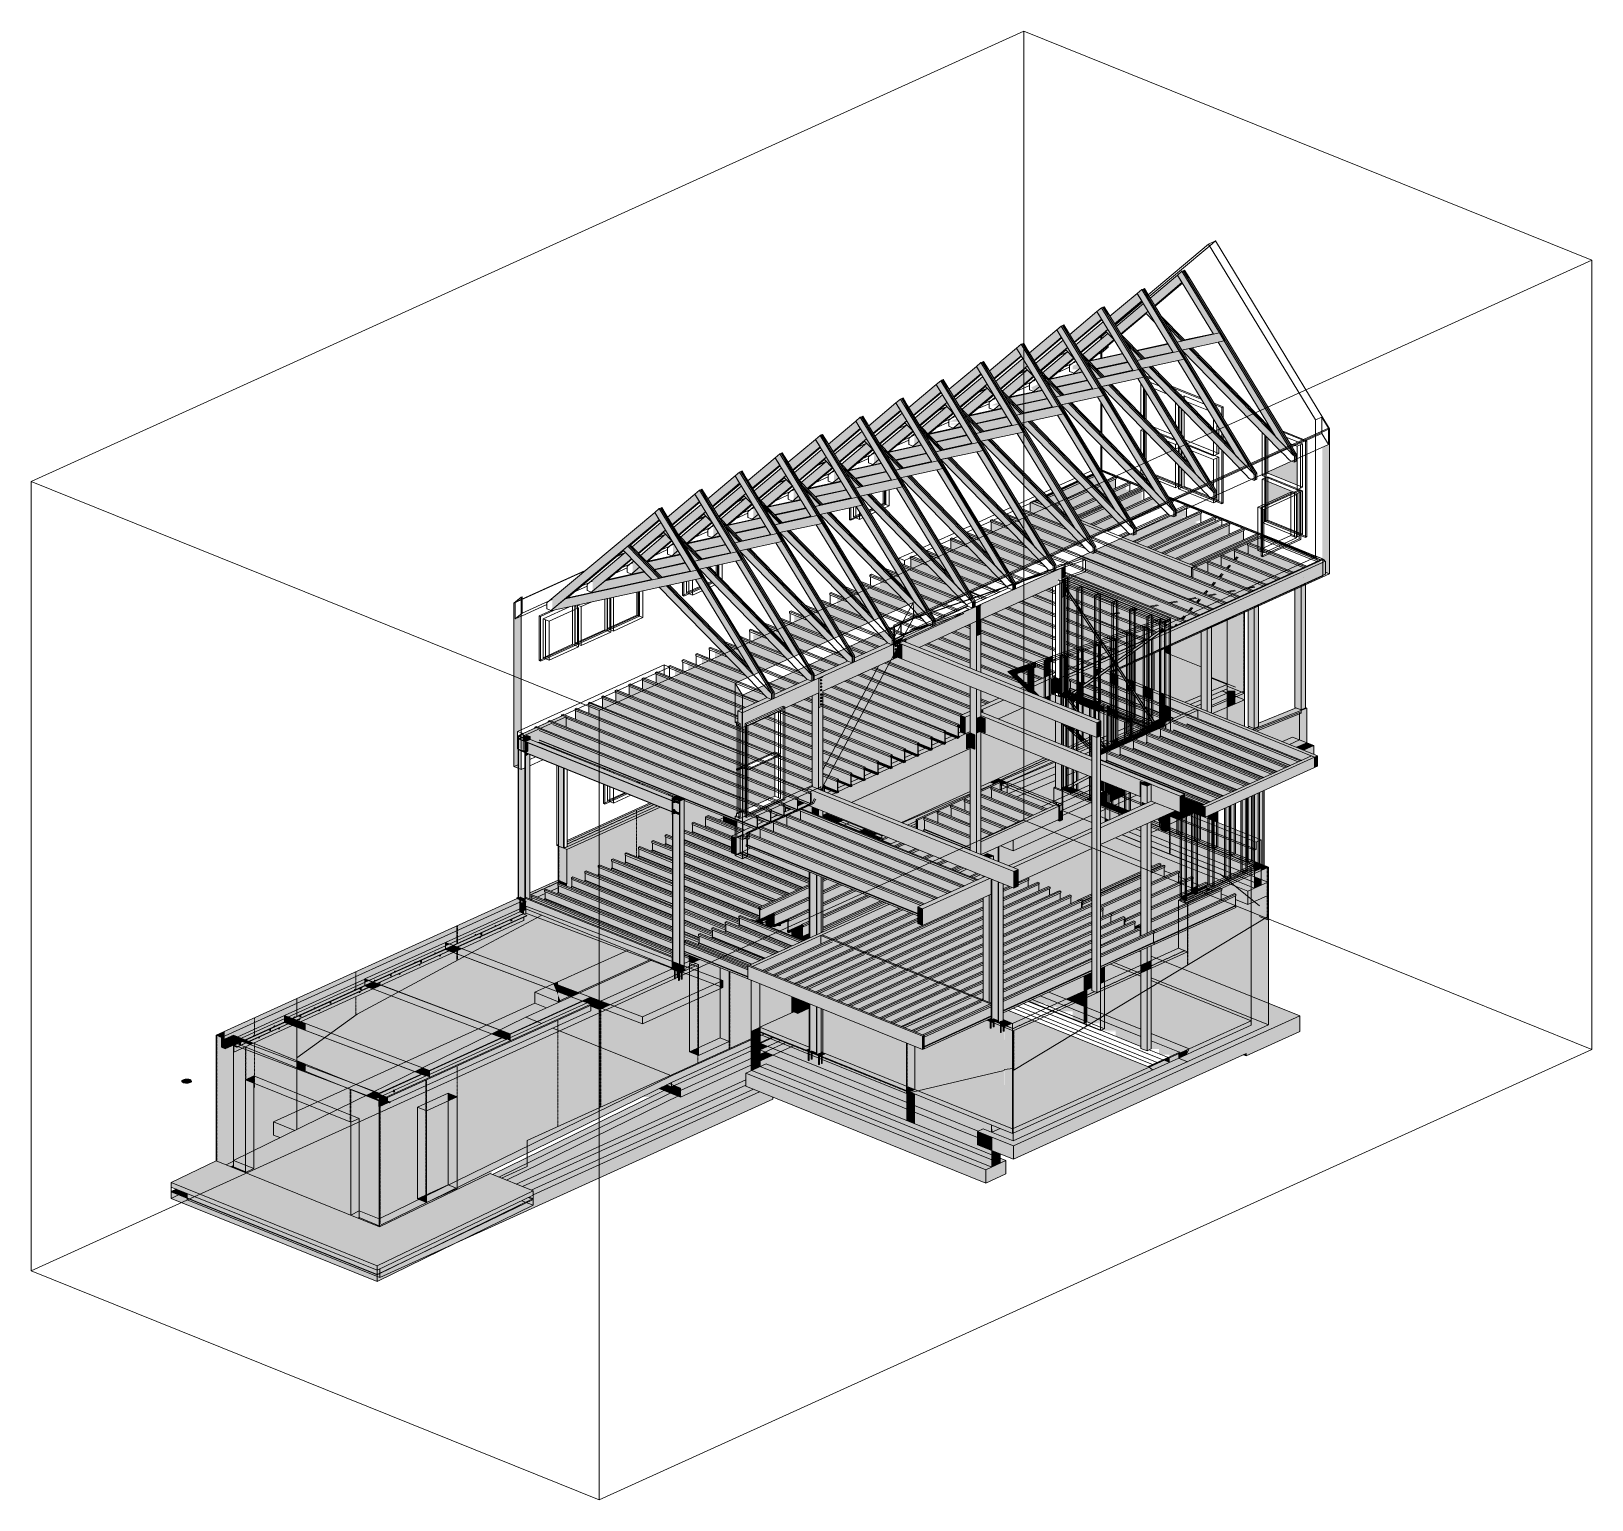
# Model space of a CAD drawing. Header units: inches. Extents: x -8719 to -3484, y -2874 to 4085.
# Drawn here: x -8719 to -7442, y 1265 to 2468 of the extents above; entities that cross this region are included whole.
import ezdxf

# ---------------------------------------------------------------- set-up
doc = ezdxf.new("R2010")
doc.units = ezdxf.units.IN
doc.header["$MEASUREMENT"] = 0
doc.linetypes.add('Dash 1_16_', pattern=[0.125, 0.0625, -0.0625])
for name, color, linetype, lineweight in [('A-DETL-1', 90, 'Dash 1_16_', 9), ('A-FLOR', 192, 'Continuous', 13), ('A-FLOR-OTLN', 51, 'Continuous', 13), ('A-GENM', 5, 'Continuous', 9), ('A-GLAZ-CWMG', 51, 'Continuous', 9), ('C-BLDG-PADS', 91, 'Continuous', 9), ('G-ANNO-SYMB', 111, 'Continuous', 9), ('I-WALL', 2, 'Continuous', 13), ('L-SITE', 91, 'Continuous', 9), ('S-BEAM', 12, 'Continuous', 9), ('S-BEAM-1', 63, 'Continuous', 9), ('S-BEAM-2', 143, 'Continuous', 9), ('S-BEAM-3', 193, 'Continuous', 9), ('S-COLS', 52, 'Continuous', 9), ('S-COLS-1', 22, 'Continuous', 9), ('S-FNDN', 32, 'Continuous', 13), ('S-FSTN', 2, 'Continuous', 9)]:
    doc.layers.add(name, color=color, linetype=linetype, lineweight=lineweight)
for name, color, linetype, lineweight, transparency in [('A-FLOR-1', 192, 'Continuous', 13, 0.4), ('A-FLOR-OTLN-1', 51, 'Continuous', 13, 0.4), ('A-GLAZ-CWMG-1', 13, 'Continuous', 9, 0.4), ('A-WALL-PATT-1', 235, 'Continuous', 13, 0.4), ('A-WALL-PATT-2', 13, 'Continuous', 13, 0.4), ('C-BLDG-PADS-1', 91, 'Continuous', 9, 0.4), ('I-WALL-1', 2, 'Continuous', 13, 0.4), ('I-WALL-2', 235, 'Continuous', 13, 0.4), ('I-WALL-3', 13, 'Continuous', 13, 0.4), ('L-SITE-1', 91, 'Continuous', 9, 0.4), ('S-FNDN-1', 13, 'Continuous', 13, 0.4)]:
    doc.layers.add(name, color=color, linetype=linetype, lineweight=lineweight, transparency=transparency)

# ---------------------------------------------------------------- blocks, each defined once
blk = doc.blocks.new('Dimension Lumber - GLULAM - 5_125 in_ x 15 in_-2000023-STRUCTURAL - 3D - NORTHWEST')
at = {"layer": 'S-BEAM-1'}
h = blk.add_hatch(color=256, dxfattribs=at)
h.paths.add_polyline_path([(-7989.7, 1749.3), (-7935, 1774.1), (-7938.8, 1775.6), (-7993.5, 1750.8)], flags=0)
h.paths.add_polyline_path([(-7915.6, 1783), (-7851, 1812.3), (-7851, 1815.4), (-7919.3, 1784.5)], flags=0)
h.paths.add_polyline_path([(-7843.9, 1815.5), (-7798.7, 1836), (-7802.4, 1837.5), (-7843.9, 1818.7)], flags=0)
h = blk.add_hatch(color=256, dxfattribs=at)
h.paths.add_polyline_path([(-7989.7, 1735.6), (-7933.4, 1761.2), (-7933.4, 1773.1), (-7932.9, 1773.3), (-7935, 1774.1), (-7989.7, 1749.3), (-7989.7, 1739.7)], flags=0)
h.paths.add_polyline_path([(-7923.8, 1765.6), (-7919.1, 1767.7), (-7923.8, 1769.6), (-7923.8, 1766.1)], flags=0)
h.paths.add_polyline_path([(-7911.5, 1771.1), (-7851, 1798.6), (-7851, 1812.3), (-7915.6, 1783), (-7911.5, 1781.3)], flags=0)
h.paths.add_polyline_path([(-7843.9, 1801.8), (-7782.7, 1829.6), (-7798.7, 1836), (-7843.9, 1815.5)], flags=0)
blk.add_hatch(color=256, dxfattribs=at).paths.add_polyline_path([(-7989.7, 1735.6), (-7989.7, 1749.3), (-7993.5, 1750.8), (-7993.5, 1737.1), (-7989.9, 1735.7)], flags=0)
at = {"layer": 'S-BEAM'}
for p, q in [((-7802.4, 1837.5), (-7843.9, 1818.7)), ((-7843.9, 1815.5), (-7798.7, 1836)), ((-7782.7, 1829.6), (-7843.9, 1801.8)), ((-7851, 1815.4), (-7919.3, 1784.5)), ((-7915.6, 1783), (-7851, 1812.3)), ((-7851, 1798.6), (-7911.5, 1771.1)), ((-7938.8, 1775.6), (-7993.5, 1750.8)), ((-7989.7, 1749.3), (-7935, 1774.1)), ((-7919.1, 1767.7), (-7923.8, 1765.6)), ((-7989.7, 1749.3), (-7993.5, 1750.8)), ((-7993.5, 1750.8), (-7993.5, 1737.1)), ((-7933.4, 1761.2), (-7989.7, 1735.6)), ((-7989.7, 1735.6), (-7989.7, 1749.3)), ((-7993.5, 1737.1), (-7989.7, 1735.6))]:
    blk.add_line(p, q, dxfattribs=at)
blk = doc.blocks.new('Dimension Lumber - GLULAM - 5_125 in_ x 13_5 in_-2274259-STRUCTURAL - 3D - NORTHWEST')
at = {"layer": 'S-BEAM-1'}
for points in [[(-7847.1, 1901.6), (-7843.6, 1903.2), (-8005.3, 1968.4), (-8008.8, 1966.8), (-7849.2, 1902.5)], [(-7847.1, 1889.4), (-7847.1, 1901.6), (-8008.8, 1966.8), (-8008.8, 1966.6), (-8008.9, 1966.6), (-8006.6, 1965.7), (-8006.6, 1954), (-8006.9, 1953.9), (-7849.2, 1890.3)], [(-7847.1, 1889.4), (-7843.6, 1891), (-7843.6, 1903.2), (-7847.1, 1901.6), (-7847.1, 1889.6)]]:
    blk.add_hatch(color=256, dxfattribs=at).paths.add_polyline_path(points, flags=0)
at = {"layer": 'S-BEAM'}
for p, q in [((-8010.3, 1967.4), (-8007, 1968.9)), ((-8007, 1968.9), (-8006.8, 1969)), ((-8005.3, 1968.4), (-8006.8, 1969)), ((-7843.6, 1903.2), (-8005.3, 1968.4)), ((-8010.3, 1967.2), (-8010.3, 1967.4)), ((-8010.3, 1967.4), (-8008.8, 1966.8)), ((-7847.1, 1889.4), (-8010.3, 1955.2)), ((-8008.8, 1966.8), (-7847.1, 1901.6)), ((-7843.6, 1903.2), (-7847.1, 1901.6)), ((-7847.1, 1901.6), (-7847.1, 1889.4)), ((-7847.1, 1889.4), (-7843.6, 1891)), ((-7843.6, 1891), (-7843.6, 1903.2))]:
    blk.add_line(p, q, dxfattribs=at)
blk = doc.blocks.new('Rectangular Mullion - Stud - Vertical-1966277-STRUCTURAL - 3D - NORTHWEST')
at = {"layer": 'A-GLAZ-CWMG-1'}
h = blk.add_hatch(color=256, dxfattribs=at)
h.paths.add_polyline_path([(-7874.3, 1900.3), (-7874.3, 1900.4), (-7874.5, 1900.5)], flags=0)
h.paths.add_polyline_path([(-7874.3, 1915.6), (-7874.3, 1922.3), (-7875.4, 1922.7), (-7875.4, 1916.1)], flags=0)
for points in [[(-7872.4, 1921.5), (-7872.4, 1922.9), (-7872.8, 1923), (-7874.3, 1922.3), (-7872.6, 1921.6)], [(-7872.4, 1922.9), (-7872.4, 1923.2), (-7872.7, 1923), (-7872.6, 1923)], [(-7871.6, 1923.5), (-7871.6, 1923.6), (-7871.7, 1923.5)], [(-7871.2, 1923), (-7871.2, 1923.3), (-7871.3, 1923.2)]]:
    blk.add_hatch(color=256, dxfattribs=at).paths.add_polyline_path(points, flags=0)
h = blk.add_hatch(color=256, dxfattribs=at)
h.paths.add_polyline_path([(-7872.4, 1898.5), (-7872.4, 1899.6), (-7874.3, 1900.4), (-7874.3, 1900.3), (-7873.9, 1899.9)], flags=0)
h.paths.add_polyline_path([(-7872.4, 1914.9), (-7872.4, 1921.5), (-7874.3, 1922.3), (-7874.3, 1915.6), (-7872.6, 1914.9)], flags=0)
h = blk.add_hatch(color=256, dxfattribs=at)
h.paths.add_polyline_path([(-7871.6, 1922.6), (-7871.6, 1923.5), (-7871.7, 1923.5), (-7872.4, 1923.2), (-7872.4, 1922.9), (-7871.7, 1922.6)], flags=0)
h.paths.add_polyline_path([(-7871.2, 1923.3), (-7870.6, 1923.7), (-7870.6, 1924), (-7871.6, 1923.6), (-7871.6, 1923.5), (-7871.3, 1923.4)], flags=0)
h = blk.add_hatch(color=256, dxfattribs=at)
h.paths.add_polyline_path([(-7871.6, 1921.2), (-7871.6, 1922.6), (-7872.4, 1922.9), (-7872.4, 1921.5), (-7871.7, 1921.2)], flags=0)
h.paths.add_polyline_path([(-7870.8, 1922.2), (-7871.3, 1923.2), (-7871.2, 1923.3), (-7871.6, 1923.5), (-7871.6, 1922.6), (-7871, 1922.3)], flags=0)
h = blk.add_hatch(color=256, dxfattribs=at)
h.paths.add_polyline_path([(-7870.6, 1896.7), (-7870.6, 1898.9), (-7872.4, 1899.6), (-7872.4, 1898.5), (-7870.7, 1896.9)], flags=0)
h.paths.add_polyline_path([(-7871.6, 1914.5), (-7871.6, 1921.2), (-7872.4, 1921.5), (-7872.4, 1914.8), (-7871.7, 1914.5)], flags=0)
h.paths.add_polyline_path([(-7870.6, 1920.8), (-7870.6, 1921.8), (-7870.8, 1922.2), (-7871.6, 1922.6), (-7871.6, 1921.2), (-7870.7, 1920.8)], flags=0)
h = blk.add_hatch(color=256, dxfattribs=at)
h.paths.add_polyline_path([(-7870.6, 1881.7), (-7870.6, 1881.7), (-7870.6, 1896.7), (-7872.4, 1898.5), (-7872.4, 1882.4), (-7870.7, 1881.8)], flags=0)
h.paths.add_polyline_path([(-7870.6, 1914.1), (-7870.6, 1919.9), (-7870.7, 1920.1), (-7870.6, 1920.3), (-7870.6, 1920.8), (-7871.6, 1921.2), (-7871.6, 1914.5), (-7870.7, 1914.2)], flags=0)
h = blk.add_hatch(color=256, dxfattribs=at)
h.paths.add_polyline_path([(-7875.4, 1848.2), (-7874.3, 1848.7), (-7874.3, 1866.5), (-7875.4, 1867), (-7875.4, 1848.4)], flags=0)
h.paths.add_polyline_path([(-7874.3, 1883.2), (-7874.3, 1900.3), (-7874.5, 1900.5), (-7875.4, 1900.8), (-7875.4, 1883.7)], flags=0)
h = blk.add_hatch(color=256, dxfattribs=at)
h.paths.add_polyline_path([(-7874.3, 1848.7), (-7872.4, 1849.5), (-7872.4, 1865.8), (-7874.3, 1866.5), (-7874.3, 1849.9)], flags=0)
h.paths.add_polyline_path([(-7872.4, 1882.4), (-7872.4, 1898.5), (-7874.3, 1900.3), (-7874.3, 1883.2)], flags=0)
at = {"layer": 'A-GLAZ-CWMG'}
for p, q in [((-7875.4, 1922.7), (-7875.4, 1916.1)), ((-7874.3, 1922.3), (-7874.3, 1915.6)), ((-7871.7, 1923.5), (-7871.7, 1924.5)), ((-7871.7, 1922.6), (-7871.7, 1923.5)), ((-7871.7, 1921.3), (-7871.7, 1922.6)), ((-7871.7, 1914.5), (-7871.7, 1921.2)), ((-7870.6, 1924), (-7870.6, 1923.7)), ((-7870.6, 1921.8), (-7870.6, 1920.8)), ((-7870.6, 1920.8), (-7870.6, 1920.3)), ((-7870.6, 1919.9), (-7870.6, 1914.1)), ((-7875.4, 1900.8), (-7875.4, 1883.7)), ((-7874.3, 1900.4), (-7874.3, 1900.3)), ((-7874.3, 1900.3), (-7874.3, 1883.2)), ((-7871.7, 1897.8), (-7871.7, 1899.3)), ((-7871.7, 1882.1), (-7871.7, 1897.8)), ((-7870.6, 1898.9), (-7870.6, 1896.7)), ((-7870.6, 1896.7), (-7870.6, 1881.7)), ((-7875.4, 1867), (-7875.4, 1848.2)), ((-7874.3, 1866.5), (-7874.3, 1847.7)), ((-7871.7, 1849.9), (-7871.7, 1865.5)), ((-7870.6, 1865), (-7870.6, 1850)), ((-7875.4, 1848.2), (-7871.7, 1849.9)), ((-7874.3, 1847.7), (-7875.4, 1848.2)), ((-7870.7, 1849.4), (-7874.3, 1847.7)), ((-7871.7, 1849.9), (-7870.8, 1849.5))]:
    blk.add_line(p, q, dxfattribs=at)
blk = doc.blocks.new('Rectangular Mullion - Stud - Vertical-1966272-STRUCTURAL - 3D - NORTHWEST')
at = {"layer": 'A-GLAZ-CWMG-1'}
for points in [[(-7723, 1809.9), (-7723, 1840.2), (-7724, 1839.8), (-7724, 1810.3)], [(-7719.2, 1808.4), (-7719.2, 1842), (-7723, 1840.2), (-7723, 1809.9), (-7720.7, 1808.9)], [(-7724, 1810.3), (-7724, 1839.8), (-7724.1, 1839.7), (-7724.1, 1810.3)]]:
    blk.add_hatch(color=256, dxfattribs=at).paths.add_polyline_path(points, flags=0)
at = {"layer": 'A-GLAZ-CWMG'}
for p, q in [((-7723, 1840.2), (-7723, 1786.7)), ((-7720.3, 1788.9), (-7720.3, 1841.5)), ((-7719.2, 1842), (-7719.2, 1788.4)), ((-7724.1, 1839.7), (-7724.1, 1787.2)), ((-7724, 1787.2), (-7720.3, 1788.9)), ((-7720.3, 1788.9), (-7719.2, 1788.4)), ((-7724, 1787.1), (-7724.1, 1787.2)), ((-7724.1, 1787.2), (-7724, 1787.2)), ((-7723, 1786.7), (-7724, 1787.1)), ((-7719.2, 1788.4), (-7723, 1786.7))]:
    blk.add_line(p, q, dxfattribs=at)
blk = doc.blocks.new('Rectangular Mullion - Stud - Base_Head-1810186-STRUCTURAL - 3D - NORTHWEST')
at = {"layer": 'A-GLAZ-CWMG-1'}
blk.add_hatch(color=256, dxfattribs=at).paths.add_polyline_path([(-7800, 1897.9), (-7799.6, 1898.1), (-7800, 1898.3), (-7800, 1897.9)], flags=0)
at = {"layer": 'A-GLAZ-CWMG'}
for p, q in [((-7808.8, 1898.6), (-7809, 1898.7)), ((-7808.8, 1897.3), (-7809, 1897.3)), ((-7807.3, 1898), (-7808.8, 1898.6)), ((-7807.3, 1896.6), (-7808.8, 1897.3)), ((-7805.7, 1897.3), (-7807.3, 1898)), ((-7804.9, 1895.7), (-7807.3, 1896.6)), ((-7805.1, 1897.1), (-7805.7, 1897.3)), ((-7805.2, 1900.4), (-7805.1, 1900.3)), ((-7805.1, 1899), (-7805.2, 1899)), ((-7805.1, 1900.3), (-7804.1, 1899.9)), ((-7804.1, 1898.6), (-7805.1, 1899)), ((-7804.8, 1897), (-7805.1, 1897.1)), ((-7803.4, 1896.4), (-7804.8, 1897)), ((-7804.1, 1899.9), (-7803.5, 1899.7)), ((-7803.8, 1898.4), (-7804.1, 1898.6)), ((-7803.5, 1898.3), (-7803.8, 1898.4)), ((-7803.5, 1899.7), (-7802.2, 1899.2)), ((-7801.2, 1897.4), (-7803.5, 1898.3)), ((-7802.2, 1899.2), (-7801.9, 1899)), ((-7801.9, 1899), (-7799.6, 1898.1))]:
    blk.add_line(p, q, dxfattribs=at)
blk = doc.blocks.new('Rectangular Mullion - Stud - Base_Head-V1-STRUCTURAL - 3D - NORTHWEST')
at = {"layer": 'A-GLAZ-CWMG'}
for p, q in [((-7822.6, 1904.2), (-7823.3, 1904.4)), ((-7818.5, 1902.5), (-7822.6, 1904.2)), ((-7819.5, 1906.1), (-7818.4, 1905.7)), ((-7818.5, 1904.4), (-7819.5, 1904.8)), ((-7818.4, 1905.7), (-7817.6, 1905.4)), ((-7818.1, 1904.2), (-7818.4, 1904.4)), ((-7817.6, 1904), (-7818.1, 1904.2)), ((-7817.6, 1905.4), (-7816.5, 1904.9)), ((-7809.1, 1900.6), (-7817.6, 1904)), ((-7816.5, 1904.9), (-7809.1, 1902)), ((-7822.6, 1902.8), (-7823.3, 1903.1)), ((-7818.5, 1901.1), (-7822.6, 1902.8)), ((-7817.6, 1902.1), (-7818.5, 1902.5)), ((-7817.6, 1900.8), (-7818.5, 1901.1)), ((-7809.1, 1898.7), (-7817.6, 1902.1)), ((-7810.4, 1897.9), (-7817.6, 1900.8)), ((-7809, 1897.3), (-7810.4, 1897.9)), ((-7809.1, 1902), (-7806, 1900.7)), ((-7806.6, 1899.6), (-7809.1, 1900.6)), ((-7809, 1898.7), (-7809.1, 1898.7)), ((-7806, 1899.3), (-7806.6, 1899.6)), ((-7806, 1900.7), (-7805.2, 1900.4)), ((-7805.2, 1899), (-7806, 1899.3))]:
    blk.add_line(p, q, dxfattribs=at)
blk = doc.blocks.new('Rectangular Mullion - Stud - Base_Head-V2-STRUCTURAL - 3D - NORTHWEST')
at = {"layer": 'A-GLAZ-CWMG-1'}
h = blk.add_hatch(color=256, dxfattribs=at)
h.paths.add_polyline_path([(-7831.1, 1910.6), (-7830.8, 1910.7), (-7831.1, 1910.8)], flags=0)
h.paths.add_polyline_path([(-7831.1, 1909.5), (-7831.1, 1910.6), (-7832.4, 1910), (-7831.2, 1909.5)], flags=0)
h.paths.add_polyline_path([(-7834.6, 1910.9), (-7834.6, 1911.6), (-7835.4, 1911.2)], flags=0)
for points in [[(-7832.4, 1910), (-7831.1, 1910.6), (-7831.1, 1910.8), (-7833.8, 1911.9), (-7834.6, 1911.6), (-7834.6, 1910.9), (-7832.9, 1910.2)], [(-7829.9, 1909), (-7829.9, 1910.3), (-7830.8, 1910.7), (-7831.1, 1910.6), (-7831.1, 1909.5)]]:
    blk.add_hatch(color=256, dxfattribs=at).paths.add_polyline_path(points, flags=0)
at = {"layer": 'A-GLAZ-CWMG'}
for p, q in [((-7836.1, 1909.6), (-7837.6, 1910.2)), ((-7836.1, 1908.3), (-7837.6, 1908.9)), ((-7831.9, 1907.9), (-7836.1, 1909.6)), ((-7831.9, 1906.5), (-7836.1, 1908.3)), ((-7833.8, 1911.9), (-7831.8, 1911.1)), ((-7832.4, 1910), (-7833.8, 1910.6)), ((-7831.8, 1909.8), (-7832.4, 1910)), ((-7831.8, 1911.1), (-7831.1, 1910.8)), ((-7831.1, 1909.5), (-7831.8, 1909.8)), ((-7831.1, 1907.6), (-7831.8, 1907.9)), ((-7831.1, 1906.2), (-7831.8, 1906.5)), ((-7831.1, 1910.8), (-7830.8, 1910.7)), ((-7822.6, 1906), (-7831.1, 1909.5)), ((-7823.3, 1904.4), (-7831.1, 1907.6)), ((-7823.3, 1903.1), (-7831.1, 1906.2)), ((-7830.8, 1910.7), (-7822.6, 1907.4)), ((-7822.6, 1907.4), (-7820.3, 1906.5)), ((-7820.3, 1905.1), (-7822.6, 1906)), ((-7820.3, 1906.5), (-7819.5, 1906.1)), ((-7819.5, 1904.8), (-7820.3, 1905.1))]:
    blk.add_line(p, q, dxfattribs=at)
blk = doc.blocks.new('Rectangular Mullion - Stud - Base_Head-V3-STRUCTURAL - 3D - NORTHWEST')
at = {"layer": 'A-GLAZ-CWMG-1'}
for points in [[(-7849.6, 1916.9), (-7849.6, 1917), (-7849.7, 1917)], [(-7849, 1916.7), (-7849, 1917.3), (-7849.6, 1917), (-7849.6, 1916.9), (-7849.2, 1916.8)], [(-7848.7, 1916.6), (-7848.7, 1917.5), (-7849, 1917.3), (-7849, 1916.7)], [(-7836.1, 1911.5), (-7836.1, 1912.8), (-7838.4, 1913.8), (-7838.4, 1912.4), (-7837.2, 1911.9)], [(-7835.4, 1911.2), (-7834.6, 1911.6), (-7834.6, 1912.2), (-7836.1, 1912.8), (-7836.1, 1911.5)], [(-7834.6, 1911.6), (-7833.8, 1911.9), (-7834.6, 1912.2), (-7834.6, 1911.9)]]:
    blk.add_hatch(color=256, dxfattribs=at).paths.add_polyline_path(points, flags=0)
at = {"layer": 'A-GLAZ-CWMG'}
for p, q in [((-7848.2, 1917.7), (-7845.2, 1916.5)), ((-7849.6, 1915.1), (-7851.9, 1916)), ((-7849.6, 1913.7), (-7851.9, 1914.6)), ((-7845.2, 1913.3), (-7849.6, 1915.1)), ((-7845.2, 1911.9), (-7849.6, 1913.7)), ((-7846.7, 1915.8), (-7848.2, 1916.3)), ((-7845.2, 1915.2), (-7846.7, 1915.8)), ((-7845.2, 1916.5), (-7844.6, 1916.3)), ((-7844.6, 1914.9), (-7845.2, 1915.1)), ((-7844.6, 1913), (-7845.2, 1913.3)), ((-7844.6, 1911.7), (-7845.2, 1911.9)), ((-7844.6, 1916.3), (-7836.1, 1912.8)), ((-7836.1, 1911.5), (-7844.6, 1914.9)), ((-7837.6, 1910.2), (-7844.6, 1913)), ((-7837.6, 1908.9), (-7844.6, 1911.7)), ((-7836.1, 1912.8), (-7834.6, 1912.2)), ((-7834.6, 1910.9), (-7836.1, 1911.5)), ((-7834.6, 1912.2), (-7833.8, 1911.9)), ((-7833.8, 1910.6), (-7834.6, 1910.9))]:
    blk.add_line(p, q, dxfattribs=at)
blk = doc.blocks.new('Rectangular Mullion - Stud - Base_Head-V4-STRUCTURAL - 3D - NORTHWEST')
at = {"layer": 'A-GLAZ-CWMG-1'}
h = blk.add_hatch(color=256, dxfattribs=at)
h.paths.add_polyline_path([(-7849.7, 1917), (-7849.6, 1917), (-7849.6, 1918.3), (-7858.1, 1921.7), (-7858.1, 1920.3), (-7851.5, 1917.7)], flags=0)
h.paths.add_polyline_path([(-7863.3, 1922.4), (-7863.3, 1923.1), (-7864.1, 1922.8)], flags=0)
h = blk.add_hatch(color=256, dxfattribs=at)
h.paths.add_polyline_path([(-7849.6, 1917), (-7849, 1917.3), (-7849, 1918), (-7849.6, 1918.3), (-7849.6, 1917.7)], flags=0)
h.paths.add_polyline_path([(-7858.1, 1920.3), (-7858.1, 1921.7), (-7859.5, 1922.3), (-7861.1, 1921.5), (-7858.2, 1920.4)], flags=0)
h.paths.add_polyline_path([(-7863.1, 1922.4), (-7863.1, 1923.2), (-7863.3, 1923.1), (-7863.3, 1922.4)], flags=0)
h = blk.add_hatch(color=256, dxfattribs=at)
h.paths.add_polyline_path([(-7849, 1917.3), (-7848.7, 1917.5), (-7848.7, 1917.9), (-7849, 1918), (-7849, 1917.7)], flags=0)
h.paths.add_polyline_path([(-7861.1, 1921.5), (-7859.5, 1922.3), (-7862.5, 1923.5), (-7863.1, 1923.2), (-7863.1, 1922.4), (-7861.6, 1921.8)], flags=0)
at = {"layer": 'A-GLAZ-CWMG'}
for p, q in [((-7863.1, 1920.5), (-7866.2, 1921.8)), ((-7863.1, 1919.1), (-7866.2, 1920.4)), ((-7858.7, 1918.7), (-7863.1, 1920.5)), ((-7858.7, 1917.4), (-7863.1, 1919.1)), ((-7862.5, 1923.5), (-7859.5, 1922.3)), ((-7861.1, 1921.5), (-7862.5, 1922.1)), ((-7858.7, 1920.6), (-7861.1, 1921.5)), ((-7859.5, 1922.3), (-7858.7, 1921.9)), ((-7858.1, 1920.3), (-7858.7, 1920.6)), ((-7858.1, 1918.5), (-7858.7, 1918.7)), ((-7858.1, 1917.1), (-7858.7, 1917.4)), ((-7858.6, 1921.9), (-7858.1, 1921.7)), ((-7858.1, 1921.7), (-7849.6, 1918.3)), ((-7849.6, 1916.9), (-7858.1, 1920.3)), ((-7851.9, 1916), (-7858.1, 1918.5)), ((-7851.9, 1914.6), (-7858.1, 1917.1)), ((-7849.6, 1918.3), (-7849, 1918)), ((-7849, 1916.7), (-7849.6, 1916.9)), ((-7849, 1918), (-7848.2, 1917.7)), ((-7848.2, 1916.3), (-7849, 1916.7))]:
    blk.add_line(p, q, dxfattribs=at)
blk = doc.blocks.new('Rectangular Mullion - Stud - Vertical-1966273-STRUCTURAL - 3D - NORTHWEST')
at = {"layer": 'A-GLAZ-CWMG-1'}
for points in [[(-7737.5, 1815.7), (-7737.5, 1833.7), (-7738.4, 1833.2), (-7738.4, 1816.1)], [(-7737.3, 1815.6), (-7737.3, 1833.7), (-7737.5, 1833.7), (-7737.5, 1815.7)], [(-7733.6, 1814.1), (-7733.6, 1835.5), (-7737.3, 1833.7), (-7737.3, 1815.6)]]:
    blk.add_hatch(color=256, dxfattribs=at).paths.add_polyline_path(points, flags=0)
at = {"layer": 'A-GLAZ-CWMG'}
for p, q in [((-7738.4, 1833.2), (-7738.4, 1792.9)), ((-7737.3, 1833.7), (-7737.3, 1792.5)), ((-7734.7, 1794.7), (-7734.7, 1835)), ((-7733.6, 1835.5), (-7733.6, 1794.2)), ((-7738.4, 1792.9), (-7737.5, 1793.3)), ((-7737.5, 1792.6), (-7738.4, 1792.9)), ((-7737.5, 1793.3), (-7734.7, 1794.7)), ((-7737.3, 1792.5), (-7737.5, 1792.6)), ((-7733.6, 1794.2), (-7737.3, 1792.5)), ((-7734.7, 1794.7), (-7733.6, 1794.2))]:
    blk.add_line(p, q, dxfattribs=at)
blk = doc.blocks.new('Rectangular Mullion - Stud - Vertical-V5-STRUCTURAL - 3D - NORTHWEST')
at = {"layer": 'A-GLAZ-CWMG-1'}
for points in [[(-7751.7, 1821.4), (-7751.7, 1827.2), (-7752.8, 1826.7), (-7752.8, 1821.9), (-7752.1, 1821.6)], [(-7751, 1821.2), (-7751, 1827.5), (-7751.7, 1827.2), (-7751.7, 1821.4)], [(-7747.9, 1819.9), (-7747.9, 1829), (-7751, 1827.5), (-7751, 1821.2)]]:
    blk.add_hatch(color=256, dxfattribs=at).paths.add_polyline_path(points, flags=0)
at = {"layer": 'A-GLAZ-CWMG'}
for p, q in [((-7751.7, 1827.2), (-7751.7, 1798.3)), ((-7749, 1800.4), (-7749, 1828.5)), ((-7747.9, 1829), (-7747.9, 1800)), ((-7752.8, 1826.7), (-7752.8, 1798.7)), ((-7752.8, 1798.7), (-7751, 1799.5)), ((-7751.7, 1798.3), (-7752.8, 1798.7)), ((-7751, 1798.6), (-7751.7, 1798.3)), ((-7751, 1799.5), (-7749, 1800.4)), ((-7747.9, 1800), (-7751, 1798.6)), ((-7749, 1800.4), (-7747.9, 1800))]:
    blk.add_line(p, q, dxfattribs=at)
blk = doc.blocks.new('Rectangular Mullion - Stud - Vertical-V6-STRUCTURAL - 3D - NORTHWEST')
at = {"layer": 'A-GLAZ-CWMG-1'}
for points in [[(-7766, 1827.2), (-7766, 1827.2), (-7767.1, 1827.6)], [(-7764.5, 1826.6), (-7764.5, 1826.6), (-7764.7, 1826.7)], [(-7762.2, 1825.7), (-7762.2, 1825.7), (-7764.4, 1826.6)]]:
    blk.add_hatch(color=256, dxfattribs=at).paths.add_polyline_path(points, flags=0)
at = {"layer": 'A-GLAZ-CWMG'}
for p, q in [((-7767.1, 1827.7), (-7767.1, 1804.5)), ((-7766, 1827.2), (-7766, 1804)), ((-7763.3, 1806.2), (-7763.3, 1826.1)), ((-7762.2, 1825.7), (-7762.2, 1805.8)), ((-7767.1, 1804.5), (-7764.5, 1805.6)), ((-7766, 1804), (-7767.1, 1804.5)), ((-7764.5, 1804.7), (-7766, 1804)), ((-7764.5, 1805.6), (-7763.3, 1806.2)), ((-7762.2, 1805.8), (-7764.5, 1804.7)), ((-7763.3, 1806.2), (-7762.2, 1805.8))]:
    blk.add_line(p, q, dxfattribs=at)
blk = doc.blocks.new('Rectangular Mullion - Stud - Vertical-V7-STRUCTURAL - 3D - NORTHWEST')
at = {"layer": 'A-GLAZ-CWMG'}
for p, q in [((-7781.4, 1829.1), (-7781.4, 1810.3)), ((-7780.3, 1828.6), (-7780.3, 1809.8)), ((-7777.6, 1812), (-7777.6, 1828.4)), ((-7776.5, 1828.9), (-7776.5, 1811.5)), ((-7781.4, 1810.3), (-7778.7, 1811.5)), ((-7780.3, 1809.8), (-7781.4, 1810.3)), ((-7778.7, 1810.5), (-7780.3, 1809.8)), ((-7778.7, 1811.5), (-7777.6, 1812)), ((-7776.5, 1811.5), (-7778.7, 1810.5)), ((-7777.6, 1812), (-7776.5, 1811.5))]:
    blk.add_line(p, q, dxfattribs=at)
blk = doc.blocks.new('Rectangular Mullion - Stud - Vertical-V8-STRUCTURAL - 3D - NORTHWEST')
at = {"layer": 'A-GLAZ-CWMG-1'}
for points in [[(-7794.6, 1819.5), (-7794.6, 1822.1), (-7795.7, 1823.5), (-7795.7, 1820.9)], [(-7794.2, 1818.9), (-7794.2, 1821.5), (-7794.6, 1822.1), (-7794.6, 1819.5)]]:
    blk.add_hatch(color=256, dxfattribs=at).paths.add_polyline_path(points, flags=0)
at = {"layer": 'A-GLAZ-CWMG'}
for p, q in [((-7795.7, 1823.7), (-7795.7, 1816)), ((-7795.7, 1816), (-7794.2, 1816.7)), ((-7794.6, 1815.6), (-7795.7, 1816)), ((-7794.6, 1824.2), (-7794.6, 1815.6)), ((-7794.2, 1815.8), (-7794.6, 1815.6))]:
    blk.add_line(p, q, dxfattribs=at)
blk = doc.blocks.new('Rectangular Mullion - Stud - Vertical-V9-STRUCTURAL - 3D - NORTHWEST')
at = {"layer": 'A-GLAZ-CWMG'}
for p, q in [((-7808.5, 1897.1), (-7810, 1896.4)), ((-7810, 1896.4), (-7809, 1895.9)), ((-7810, 1896.4), (-7810, 1895.3)), ((-7810, 1895.3), (-7810, 1893.4)), ((-7809, 1895.9), (-7807.4, 1896.7)), ((-7809, 1895.9), (-7809, 1895.8)), ((-7809, 1895.8), (-7809, 1893.9)), ((-7807.4, 1897.6), (-7808.5, 1897.1)), ((-7807.2, 1897.7), (-7807.4, 1897.6)), ((-7807.4, 1896.7), (-7806.3, 1897.1)), ((-7806.3, 1898.1), (-7807.2, 1897.7)), ((-7805.2, 1897.7), (-7806.3, 1898.1)), ((-7806.3, 1897.3), (-7806.3, 1898.1)), ((-7806.3, 1897.1), (-7806.1, 1897.3)), ((-7806.3, 1897.2), (-7806.3, 1897.3)), ((-7806.3, 1896.2), (-7806.3, 1897.1)), ((-7806.3, 1897.1), (-7806.3, 1897.1)), ((-7806.3, 1895.1), (-7806.3, 1896.2)), ((-7806.1, 1897.3), (-7805.2, 1897.7)), ((-7805.2, 1897.7), (-7805.2, 1897.6)), ((-7805.2, 1897.6), (-7805.2, 1896.9)), ((-7805.2, 1896.9), (-7805.2, 1896.7)), ((-7805.2, 1896.7), (-7805.2, 1895.8)), ((-7805.2, 1895.8), (-7805.2, 1895.6))]:
    blk.add_line(p, q, dxfattribs=at)
blk = doc.blocks.new('Rectangular Mullion - Stud - Vertical-V10-STRUCTURAL - 3D - NORTHWEST')
at = {"layer": 'A-GLAZ-CWMG'}
for p, q in [((-7820.6, 1903.9), (-7821.7, 1903.4)), ((-7819.5, 1903.4), (-7820.6, 1903.9)), ((-7820.6, 1902.9), (-7820.6, 1903.9)), ((-7822.8, 1902.9), (-7824.4, 1902.2)), ((-7824.4, 1902.2), (-7823.3, 1901.7)), ((-7824.4, 1902.2), (-7824.4, 1891.6)), ((-7824.4, 1891.6), (-7824.4, 1890.2)), ((-7823.3, 1901.7), (-7822.6, 1902)), ((-7823.3, 1901.7), (-7823.3, 1892.1)), ((-7823.3, 1892.1), (-7823.3, 1890.7)), ((-7822.6, 1903), (-7822.8, 1902.9)), ((-7821.7, 1903.4), (-7822.6, 1903)), ((-7822.6, 1902), (-7821.7, 1902.4)), ((-7821.7, 1902.4), (-7820.6, 1902.9)), ((-7820.6, 1902.9), (-7819.5, 1903.4)), ((-7820.6, 1902), (-7820.6, 1902.9)), ((-7820.6, 1900.6), (-7820.6, 1902)), ((-7820.6, 1893.3), (-7820.6, 1900.6)), ((-7820.6, 1891.9), (-7820.6, 1893.3)), ((-7820.6, 1891.5), (-7820.6, 1891.9)), ((-7820.6, 1890.6), (-7820.6, 1891.5)), ((-7819.5, 1903.4), (-7819.5, 1902.5)), ((-7819.5, 1902.5), (-7819.5, 1901.6)), ((-7819.5, 1901.6), (-7819.5, 1900.2)), ((-7819.5, 1900.2), (-7819.5, 1893.8)), ((-7819.5, 1893.8), (-7819.5, 1892.4)), ((-7819.5, 1892.4), (-7819.5, 1891.1)), ((-7819.5, 1891.1), (-7819.5, 1889.1)), ((-7824.4, 1890.2), (-7824.4, 1888.8)), ((-7824.4, 1888.8), (-7824.4, 1886.9)), ((-7823.3, 1890.7), (-7823.3, 1889.3)), ((-7823.3, 1889.3), (-7823.3, 1887.4)), ((-7820.6, 1888.6), (-7820.6, 1890.6)), ((-7824.4, 1846.4), (-7824.4, 1827.6)), ((-7823.3, 1845.9), (-7823.3, 1828)), ((-7820.6, 1829.3), (-7820.6, 1844.9)), ((-7819.5, 1844.4), (-7819.5, 1829.7)), ((-7824.4, 1827.6), (-7820.6, 1829.3)), ((-7824.3, 1827.6), (-7824.4, 1827.6)), ((-7820.6, 1829.3), (-7820.5, 1829.3))]:
    blk.add_line(p, q, dxfattribs=at)
blk = doc.blocks.new('Rectangular Mullion - Stud - Vertical-V11-STRUCTURAL - 3D - NORTHWEST')
at = {"layer": 'A-GLAZ-CWMG-1'}
for points in [[(-7837.6, 1907.5), (-7836.1, 1908.2), (-7836.1, 1908.3), (-7837.1, 1908.7), (-7838.4, 1908.1), (-7838.4, 1907.8)], [(-7838.4, 1885.2), (-7837.6, 1885.6), (-7837.6, 1907.5), (-7838.4, 1907.8), (-7838.4, 1885.3)], [(-7837.6, 1885.6), (-7836.1, 1886.2), (-7836.1, 1906.9), (-7837.6, 1907.5), (-7837.6, 1886.7)], [(-7836, 1908.2), (-7835, 1908.7), (-7836.1, 1909.1), (-7836.1, 1908.3)], [(-7835, 1908.7), (-7833.8, 1909.2), (-7834.9, 1909.7), (-7836, 1909.1), (-7835.3, 1908.9)], [(-7833.8, 1908.2), (-7833.8, 1909.2), (-7835, 1908.7)], [(-7838.4, 1883.8), (-7837.6, 1884.2), (-7837.6, 1885.6), (-7838.4, 1885.2), (-7838.4, 1884)], [(-7838.4, 1882.5), (-7837.6, 1882.8), (-7837.6, 1884.2), (-7838.4, 1883.8), (-7838.4, 1883.7)], [(-7838.4, 1880.5), (-7837.6, 1880.9), (-7837.6, 1882.8), (-7838.4, 1882.5), (-7838.4, 1881.8)]]:
    blk.add_hatch(color=256, dxfattribs=at).paths.add_polyline_path(points, flags=0)
h = blk.add_hatch(color=256, dxfattribs=at)
h.paths.add_polyline_path([(-7837.6, 1880.9), (-7833.8, 1882.6), (-7833.8, 1884.6), (-7837.6, 1882.8), (-7837.6, 1882.1)], flags=0)
h.paths.add_polyline_path([(-7833.8, 1885.3), (-7833.8, 1885.9), (-7834.5, 1885.6), (-7833.9, 1885.3)], flags=0)
h.paths.add_polyline_path([(-7833.8, 1907.3), (-7833.8, 1908.2), (-7835, 1908.7), (-7836, 1908.2), (-7834.2, 1907.5)], flags=0)
h = blk.add_hatch(color=256, dxfattribs=at)
h.paths.add_polyline_path([(-7836.1, 1886.2), (-7833.8, 1887.3), (-7833.8, 1906), (-7836.1, 1906.9), (-7836.1, 1886.7)], flags=0)
h.paths.add_polyline_path([(-7837.6, 1884.2), (-7834.6, 1885.6), (-7836.1, 1886.2), (-7837.6, 1885.6), (-7837.6, 1884.3)], flags=0)
h.paths.add_polyline_path([(-7836.1, 1906.9), (-7836.1, 1908.2), (-7837.6, 1907.5)], flags=0)
h = blk.add_hatch(color=256, dxfattribs=at)
h.paths.add_polyline_path([(-7834.5, 1885.6), (-7833.8, 1885.9), (-7833.8, 1887.3), (-7836.1, 1886.2), (-7834.6, 1885.6)], flags=0)
h.paths.add_polyline_path([(-7837.6, 1882.8), (-7833.8, 1884.6), (-7833.8, 1885.3), (-7834.5, 1885.6), (-7837.6, 1884.2), (-7837.6, 1883.7)], flags=0)
h.paths.add_polyline_path([(-7833.8, 1906), (-7833.8, 1907.3), (-7836, 1908.2), (-7836.1, 1908.1), (-7836.1, 1906.9)], flags=0)
h = blk.add_hatch(color=256, dxfattribs=at)
h.paths.add_polyline_path([(-7836.1, 1908.2), (-7836, 1908.2), (-7836.1, 1908.3)], flags=0)
h.paths.add_polyline_path([(-7836.1, 1908.3), (-7836.1, 1909.1), (-7837.1, 1908.7)], flags=0)
at = {"layer": 'A-GLAZ-CWMG'}
for p, q in [((-7837.1, 1908.7), (-7838.7, 1907.9)), ((-7838.7, 1907.9), (-7837.6, 1907.5)), ((-7838.7, 1907.9), (-7838.7, 1885.1)), ((-7837.6, 1907.5), (-7836.1, 1908.2)), ((-7837.6, 1907.5), (-7837.6, 1885.6)), ((-7836.1, 1909.1), (-7837.1, 1908.7)), ((-7836, 1909.1), (-7836.1, 1909.1)), ((-7836.1, 1908.2), (-7836, 1908.2)), ((-7834.9, 1909.7), (-7836, 1909.1)), ((-7836, 1908.2), (-7835, 1908.7)), ((-7835, 1908.7), (-7833.8, 1909.2)), ((-7833.8, 1909.2), (-7834.9, 1909.7)), ((-7834.9, 1908.7), (-7834.9, 1909.7)), ((-7834.9, 1907.8), (-7834.9, 1908.7)), ((-7834.9, 1906.4), (-7834.9, 1907.8)), ((-7834.9, 1886.8), (-7834.9, 1906.4)), ((-7833.8, 1909.2), (-7833.8, 1908.2)), ((-7833.8, 1908.2), (-7833.8, 1907.3)), ((-7833.8, 1907.3), (-7833.8, 1906)), ((-7833.8, 1906), (-7833.8, 1887.3)), ((-7838.7, 1885.1), (-7838.7, 1883.7)), ((-7838.7, 1883.7), (-7838.7, 1882.3)), ((-7838.7, 1882.3), (-7838.7, 1880.4)), ((-7837.6, 1885.6), (-7837.6, 1884.2)), ((-7837.6, 1884.2), (-7837.6, 1882.8)), ((-7837.6, 1882.8), (-7837.6, 1880.9)), ((-7834.9, 1885.7), (-7834.9, 1886.8)), ((-7834.9, 1885.4), (-7834.9, 1885.7)), ((-7834.9, 1884.1), (-7834.9, 1885.4)), ((-7834.9, 1882.1), (-7834.9, 1884.1)), ((-7833.8, 1887.2), (-7833.8, 1885.9)), ((-7833.8, 1885.9), (-7833.8, 1885.3)), ((-7833.8, 1885.3), (-7833.8, 1884.6)), ((-7833.8, 1884.6), (-7833.8, 1882.6)), ((-7838.7, 1852.2), (-7838.7, 1833.4)), ((-7837.6, 1851.7), (-7837.6, 1832.9)), ((-7834.9, 1835.1), (-7834.9, 1850.6)), ((-7833.8, 1850.2), (-7833.8, 1834.6)), ((-7838.7, 1833.4), (-7834.9, 1835.1)), ((-7837.6, 1832.9), (-7838.7, 1833.4)), ((-7833.8, 1834.6), (-7837.6, 1832.9)), ((-7834.9, 1835.1), (-7833.8, 1834.6))]:
    blk.add_line(p, q, dxfattribs=at)
blk = doc.blocks.new('Rectangular Mullion - Stud - Vertical-V12-STRUCTURAL - 3D - NORTHWEST')
at = {"layer": 'A-GLAZ-CWMG-1'}
for points in [[(-7851.9, 1913.3), (-7850.3, 1914), (-7851.4, 1914.4), (-7853, 1913.7)], [(-7850.3, 1914), (-7849.6, 1914.3), (-7849.7, 1914.6), (-7850.4, 1914.9), (-7851.4, 1914.4)], [(-7849.3, 1914.5), (-7848.7, 1914.7), (-7848.7, 1915.2), (-7849.2, 1915.4), (-7849.6, 1915.3), (-7849.6, 1914.6)], [(-7848.7, 1913.3), (-7848.7, 1914.2), (-7849.3, 1914.5), (-7849.6, 1914.3), (-7849.6, 1913.7), (-7849.2, 1913.5)], [(-7848.7, 1914.2), (-7848.7, 1914.7), (-7849.2, 1914.5)], [(-7853, 1856.8), (-7851.9, 1857.4), (-7851.9, 1857.5), (-7853, 1857.9), (-7853, 1856.9)], [(-7851.9, 1857.4), (-7851.8, 1857.5), (-7851.9, 1857.5), (-7851.9, 1857.4)]]:
    blk.add_hatch(color=256, dxfattribs=at).paths.add_polyline_path(points, flags=0)
h = blk.add_hatch(color=256, dxfattribs=at)
h.paths.add_polyline_path([(-7853, 1889.7), (-7851.9, 1890.2), (-7851.9, 1891.4), (-7853, 1891.8), (-7853, 1891.7)], flags=0)
h.paths.add_polyline_path([(-7851.9, 1906.6), (-7851.9, 1913.3), (-7853, 1913.7), (-7853, 1907)], flags=0)
h = blk.add_hatch(color=256, dxfattribs=at)
h.paths.add_polyline_path([(-7848.7, 1905.3), (-7848.7, 1912), (-7849.6, 1912.3), (-7849.6, 1905.7), (-7849.2, 1905.5)], flags=0)
h.paths.add_polyline_path([(-7849.6, 1912.3), (-7849.7, 1913.7), (-7850.3, 1914), (-7851.9, 1913.3)], flags=0)
h = blk.add_hatch(color=256, dxfattribs=at)
h.paths.add_polyline_path([(-7851.9, 1890.2), (-7851, 1890.6), (-7851, 1891), (-7851.9, 1891.4), (-7851.9, 1890.8)], flags=0)
h.paths.add_polyline_path([(-7849.6, 1905.7), (-7849.6, 1912.3), (-7851.9, 1913.3), (-7851.9, 1906.6)], flags=0)
h = blk.add_hatch(color=256, dxfattribs=at)
h.paths.add_polyline_path([(-7849.6, 1914.3), (-7849.3, 1914.5), (-7849.6, 1914.6)], flags=0)
h.paths.add_polyline_path([(-7849.6, 1914.6), (-7849.6, 1915.3), (-7850.4, 1914.9), (-7849.7, 1914.6)], flags=0)
h = blk.add_hatch(color=256, dxfattribs=at)
h.paths.add_polyline_path([(-7848.7, 1912), (-7848.7, 1913.3), (-7849.6, 1913.7), (-7849.6, 1912.3), (-7849.2, 1912.2)], flags=0)
h.paths.add_polyline_path([(-7849.6, 1913.7), (-7849.6, 1914.3), (-7850.3, 1914), (-7850.1, 1913.9)], flags=0)
at = {"layer": 'A-GLAZ-CWMG'}
for p, q in [((-7851.4, 1914.4), (-7853, 1913.7)), ((-7853, 1913.7), (-7851.9, 1913.3)), ((-7853, 1913.7), (-7853, 1907)), ((-7851.9, 1913.3), (-7850.3, 1914)), ((-7851.9, 1913.3), (-7851.9, 1906.6)), ((-7850.4, 1914.9), (-7851.4, 1914.4)), ((-7849.6, 1915.3), (-7850.4, 1914.9)), ((-7850.3, 1914), (-7849.6, 1914.3)), ((-7849.2, 1915.4), (-7849.6, 1915.3)), ((-7849.6, 1914.3), (-7849.3, 1914.5)), ((-7848.2, 1915), (-7849.2, 1915.4)), ((-7849.2, 1914.5), (-7849.2, 1915.4)), ((-7849.2, 1914.5), (-7848.2, 1915)), ((-7849.2, 1913.5), (-7849.2, 1914.5)), ((-7849.2, 1912.2), (-7849.2, 1913.5)), ((-7849.2, 1905.5), (-7849.2, 1912.2)), ((-7848.2, 1915), (-7848.2, 1914)), ((-7848.2, 1914), (-7848.2, 1913.1)), ((-7848.2, 1913.1), (-7848.2, 1911.8)), ((-7848.2, 1911.8), (-7848.2, 1905.1)), ((-7853, 1891.8), (-7853, 1884.3)), ((-7851.9, 1891.4), (-7851.9, 1883.2)), ((-7853, 1884.3), (-7853, 1880.1)), ((-7853, 1880.1), (-7853, 1874.6)), ((-7851.9, 1883.2), (-7851.9, 1879.1)), ((-7851.9, 1879.1), (-7851.9, 1874.4)), ((-7853, 1857.9), (-7853, 1839.1)), ((-7851.9, 1857.5), (-7851.9, 1838.7)), ((-7853, 1839.1), (-7851, 1840)), ((-7851.9, 1838.7), (-7853, 1839.1)), ((-7851, 1839.1), (-7851.9, 1838.7))]:
    blk.add_line(p, q, dxfattribs=at)
blk = doc.blocks.new('Rectangular Mullion - Stud - Vertical-V13-STRUCTURAL - 3D - NORTHWEST')
at = {"layer": 'A-GLAZ-CWMG-1'}
for points in [[(-7866.2, 1919), (-7864.7, 1919.8), (-7865.8, 1920.2), (-7867.3, 1919.5), (-7866.8, 1919.3)], [(-7864.7, 1919.8), (-7863.6, 1920.3), (-7864.7, 1920.7), (-7865.8, 1920.2)], [(-7863.6, 1920.3), (-7863.1, 1920.5), (-7863.2, 1921), (-7863.6, 1921.2), (-7864.7, 1920.7), (-7864, 1920.4)], [(-7863.1, 1920.5), (-7862.5, 1920.8), (-7863.1, 1921), (-7863.1, 1920.5)], [(-7862.5, 1919.8), (-7862.5, 1920.8), (-7863.1, 1920.5), (-7863.1, 1920.1)], [(-7863.1, 1912.4), (-7863, 1912.5), (-7863.1, 1912.6)], [(-7866.2, 1892.7), (-7866.2, 1896.8), (-7866.9, 1897.4), (-7867.3, 1897.6), (-7867.3, 1893.7), (-7866.8, 1893.2)]]:
    blk.add_hatch(color=256, dxfattribs=at).paths.add_polyline_path(points, flags=0)
h = blk.add_hatch(color=256, dxfattribs=at)
h.paths.add_polyline_path([(-7867.3, 1883.2), (-7866.2, 1883.7), (-7866.2, 1892.7), (-7867.3, 1893.7), (-7867.3, 1887.1)], flags=0)
h.paths.add_polyline_path([(-7866.2, 1896.8), (-7866.2, 1897.1), (-7866.8, 1897.3)], flags=0)
h.paths.add_polyline_path([(-7866.2, 1912.4), (-7866.2, 1914.2), (-7867.3, 1915.7), (-7867.3, 1912.8), (-7866.8, 1912.6)], flags=0)
h.paths.add_polyline_path([(-7866.2, 1916.8), (-7866.2, 1919), (-7867.3, 1919.5), (-7867.3, 1918.2), (-7866.8, 1917.5)], flags=0)
h = blk.add_hatch(color=256, dxfattribs=at)
h.paths.add_polyline_path([(-7867.3, 1849.5), (-7866.2, 1850), (-7866.2, 1852.3), (-7867.3, 1851.7), (-7867.3, 1849.5)], flags=0)
h.paths.add_polyline_path([(-7866.2, 1914.2), (-7866.2, 1916.8), (-7867.3, 1918.2), (-7867.3, 1915.7), (-7866.6, 1914.6)], flags=0)
h = blk.add_hatch(color=256, dxfattribs=at)
h.paths.add_polyline_path([(-7863.1, 1893.8), (-7862.5, 1893.2), (-7862.5, 1895.6), (-7863.1, 1895.9)], flags=0)
h.paths.add_polyline_path([(-7862.5, 1889.1), (-7862.5, 1891.1), (-7863.1, 1891.7), (-7863.1, 1893.8), (-7866.2, 1896.8), (-7866.2, 1892.7), (-7862.8, 1889.4)], flags=0)
h.paths.add_polyline_path([(-7862.5, 1911.8), (-7862.5, 1917.5), (-7863.1, 1917.8), (-7863.1, 1912.6)], flags=0)
h.paths.add_polyline_path([(-7863.1, 1917.8), (-7863.1, 1919.1), (-7864.7, 1919.8), (-7866.2, 1919)], flags=0)
h = blk.add_hatch(color=256, dxfattribs=at)
h.paths.add_polyline_path([(-7866.2, 1883.7), (-7862.5, 1885.4), (-7862.5, 1889.1), (-7866.2, 1892.7), (-7866.2, 1887.1)], flags=0)
h.paths.add_polyline_path([(-7863.1, 1893.8), (-7863.1, 1895.9), (-7866.2, 1897.1), (-7866.2, 1896.8)], flags=0)
h.paths.add_polyline_path([(-7864.2, 1911.5), (-7866.2, 1914.2), (-7866.2, 1912.4)], flags=0)
h.paths.add_polyline_path([(-7863.1, 1912.6), (-7863.1, 1917.8), (-7866.2, 1919), (-7866.2, 1916.8), (-7863.6, 1913.3)], flags=0)
h = blk.add_hatch(color=256, dxfattribs=at)
h.paths.add_polyline_path([(-7866.2, 1850), (-7863.2, 1851.6), (-7863.2, 1853.9), (-7866.2, 1852.3), (-7866.2, 1850)], flags=0)
h.paths.add_polyline_path([(-7863.2, 1911.1), (-7863.1, 1912.6), (-7866.2, 1916.8), (-7866.2, 1914.2), (-7864.2, 1911.5)], flags=0)
h = blk.add_hatch(color=256, dxfattribs=at)
h.paths.add_polyline_path([(-7862.5, 1891.1), (-7862.5, 1893.2), (-7863.1, 1893.8), (-7863.1, 1891.7), (-7862.8, 1891.4)], flags=0)
h.paths.add_polyline_path([(-7862.5, 1917.5), (-7862.5, 1918.9), (-7863.1, 1919.1), (-7863.1, 1917.8)], flags=0)
h.paths.add_polyline_path([(-7863.1, 1919.1), (-7863.1, 1920.1), (-7863.6, 1920.3), (-7864.7, 1919.8), (-7864.5, 1919.7)], flags=0)
h = blk.add_hatch(color=256, dxfattribs=at)
h.paths.add_polyline_path([(-7862.5, 1918.9), (-7862.5, 1919.8), (-7863.1, 1920.1), (-7863.1, 1919.1), (-7862.9, 1919)], flags=0)
h.paths.add_polyline_path([(-7863.1, 1920.1), (-7863.1, 1920.5), (-7863.6, 1920.3)], flags=0)
at = {"layer": 'A-GLAZ-CWMG'}
for p, q in [((-7865.8, 1920.2), (-7867.3, 1919.5)), ((-7867.3, 1919.5), (-7866.2, 1919)), ((-7867.3, 1919.5), (-7867.3, 1912.8)), ((-7866.2, 1919), (-7864.7, 1919.8)), ((-7866.2, 1919), (-7866.2, 1912.4)), ((-7864.7, 1920.7), (-7865.8, 1920.2)), ((-7863.6, 1921.2), (-7864.7, 1920.7)), ((-7864.7, 1919.8), (-7863.6, 1920.3)), ((-7863.1, 1921), (-7863.6, 1921.2)), ((-7863.6, 1920.3), (-7863.6, 1921.2)), ((-7863.6, 1920.3), (-7863.2, 1920.4)), ((-7863.6, 1919.3), (-7863.6, 1920.2)), ((-7863.6, 1918), (-7863.6, 1919.3)), ((-7863.6, 1913.2), (-7863.6, 1918)), ((-7862.5, 1920.8), (-7863.1, 1921)), ((-7863.1, 1920.5), (-7862.5, 1920.8)), ((-7862.5, 1920.8), (-7862.5, 1919.8)), ((-7862.5, 1919.8), (-7862.5, 1918.9)), ((-7862.5, 1918.9), (-7862.5, 1917.5)), ((-7862.5, 1917.5), (-7862.5, 1911.8)), ((-7867.3, 1897.6), (-7867.3, 1893.7)), ((-7867.3, 1893.7), (-7867.3, 1880.4)), ((-7866.2, 1897.1), (-7866.2, 1896.8)), ((-7866.2, 1896.8), (-7866.2, 1892.7)), ((-7866.2, 1892.7), (-7866.2, 1880)), ((-7863.6, 1894.3), (-7863.6, 1896.1)), ((-7863.6, 1890.1), (-7863.6, 1894.3)), ((-7862.5, 1895.6), (-7862.5, 1893.2)), ((-7862.5, 1893.2), (-7862.5, 1891.1)), ((-7862.5, 1891.1), (-7862.5, 1889.1)), ((-7863.6, 1878.9), (-7863.6, 1890.1)), ((-7862.5, 1889.1), (-7862.5, 1878.4)), ((-7867.3, 1863.7), (-7867.3, 1844.9)), ((-7866.2, 1863.3), (-7866.2, 1844.5)), ((-7863.6, 1853.7), (-7863.6, 1862.2)), ((-7862.5, 1861.8), (-7862.5, 1854.2)), ((-7867.3, 1844.9), (-7863.6, 1846.6)), ((-7866.2, 1844.5), (-7867.3, 1844.9)), ((-7862.5, 1846.2), (-7866.2, 1844.5)), ((-7863.6, 1846.6), (-7863.6, 1851.4)), ((-7863.6, 1846.6), (-7862.5, 1846.2)), ((-7862.5, 1852), (-7862.5, 1846.2))]:
    blk.add_line(p, q, dxfattribs=at)
blk = doc.blocks.new('Rectangular Mullion - Stud - Base_Head-1810184-STRUCTURAL - 3D - NORTHWEST')
at = {"layer": 'A-GLAZ-CWMG'}
for p, q in [((-7790.6, 1985.2), (-7804.9, 1991)), ((-7796.2, 1986.1), (-7804.9, 1989.6)), ((-7801.1, 1992.7), (-7786.8, 1986.9)), ((-7786.8, 1985.5), (-7801.1, 1991.3)), ((-7795.2, 1985.7), (-7796.2, 1986.1)), ((-7791.2, 1984.1), (-7795.2, 1985.7)), ((-7790.6, 1983.8), (-7791.2, 1984.1)), ((-7786.8, 1986.9), (-7790.6, 1985.2)), ((-7790.6, 1983.8), (-7786.8, 1985.5)), ((-7790.6, 1985.2), (-7790.6, 1983.8)), ((-7786.8, 1985.5), (-7786.8, 1986.9))]:
    blk.add_line(p, q, dxfattribs=at)
blk = doc.blocks.new('Rectangular Mullion - Stud - Base_Head-1810188-STRUCTURAL - 3D - NORTHWEST')
at = {"layer": 'A-GLAZ-CWMG'}
for p, q in [((-7804.9, 1991), (-7819.2, 1996.7)), ((-7804.9, 1989.6), (-7819.2, 1995.4)), ((-7815.5, 1998.4), (-7801.1, 1992.7)), ((-7801.1, 1991.3), (-7815.5, 1997.1))]:
    blk.add_line(p, q, dxfattribs=at)
blk = doc.blocks.new('Rectangular Mullion - Stud - Base_Head-1810189-STRUCTURAL - 3D - NORTHWEST')
at = {"layer": 'A-GLAZ-CWMG-1'}
for points in [[(-7799.6, 1898.1), (-7798.9, 1898.4), (-7799.2, 1898.9), (-7800, 1899.2), (-7800, 1898.3)], [(-7798.9, 1898.4), (-7798.7, 1898.5), (-7799.1, 1898.7), (-7799, 1898.6)]]:
    blk.add_hatch(color=256, dxfattribs=at).paths.add_polyline_path(points, flags=0)
at = {"layer": 'A-GLAZ-CWMG'}
for p, q in [((-7804.9, 1897.9), (-7804.6, 1897.8)), ((-7804.9, 1896.6), (-7803.9, 1896.2)), ((-7804.6, 1897.8), (-7804.1, 1897.6)), ((-7804.1, 1897.6), (-7802.3, 1896.9)), ((-7800.8, 1899.5), (-7801.1, 1899.7)), ((-7801.1, 1898.3), (-7800.1, 1897.9)), ((-7799.2, 1898.9), (-7800.8, 1899.5))]:
    blk.add_line(p, q, dxfattribs=at)
blk = doc.blocks.new('Rectangular Mullion - Stud - Base_Head-1810190-STRUCTURAL - 3D - NORTHWEST')
at = {"layer": 'A-GLAZ-CWMG'}
for p, q in [((-7809.1, 1902.9), (-7815.5, 1905.4)), ((-7815.5, 1904.1), (-7809.1, 1901.5)), ((-7819.2, 1903.7), (-7818.5, 1903.4)), ((-7819.2, 1902.4), (-7818.5, 1902.1)), ((-7818.5, 1903.4), (-7817.6, 1903.1)), ((-7818.5, 1902.1), (-7817.6, 1901.7)), ((-7817.6, 1903.1), (-7809.1, 1899.6)), ((-7817.6, 1901.7), (-7809.3, 1898.4)), ((-7809.3, 1898.4), (-7807.8, 1897.7)), ((-7806, 1901.6), (-7809.1, 1902.9)), ((-7809.1, 1901.5), (-7806, 1900.3)), ((-7809.1, 1899.6), (-7807.8, 1899.1)), ((-7807.8, 1899.1), (-7806.2, 1898.5)), ((-7807.8, 1897.7), (-7806.2, 1897.1)), ((-7806.2, 1898.5), (-7805.1, 1898)), ((-7806.2, 1897.1), (-7804.9, 1896.6)), ((-7805.1, 1901.3), (-7806, 1901.6)), ((-7806, 1900.3), (-7805.6, 1900.1)), ((-7805.6, 1900.1), (-7805.1, 1899.9)), ((-7804.1, 1900.8), (-7805.1, 1901.2)), ((-7805.1, 1899.9), (-7804.1, 1899.5)), ((-7805.1, 1898), (-7804.9, 1897.9)), ((-7804, 1900.8), (-7804.1, 1900.8)), ((-7804.1, 1899.5), (-7804, 1899.4)), ((-7802.4, 1900.2), (-7804, 1900.8)), ((-7804, 1899.4), (-7802.7, 1898.9)), ((-7802.7, 1898.9), (-7802.4, 1898.8)), ((-7801.1, 1899.7), (-7802.4, 1900.2)), ((-7802.4, 1898.8), (-7801.1, 1898.3))]:
    blk.add_line(p, q, dxfattribs=at)
blk = doc.blocks.new('Rectangular Mullion - Stud - Base_Head-V14-STRUCTURAL - 3D - NORTHWEST')
at = {"layer": 'A-GLAZ-CWMG-1'}
blk.add_hatch(color=256, dxfattribs=at).paths.add_polyline_path([(-7829.9, 1910.3), (-7829.9, 1911.1), (-7830.8, 1910.7)], flags=0)
at = {"layer": 'A-GLAZ-CWMG'}
for p, q in [((-7833.5, 1909.5), (-7831.8, 1908.8)), ((-7833.5, 1908.1), (-7831.9, 1907.5)), ((-7831.8, 1908.8), (-7831.1, 1908.5)), ((-7831.8, 1907.4), (-7831.1, 1907.1)), ((-7831.1, 1908.5), (-7822.6, 1905.1)), ((-7831.1, 1907.1), (-7822.6, 1903.7)), ((-7822.6, 1908.3), (-7829.8, 1911.2)), ((-7829.8, 1909.8), (-7822.6, 1907)), ((-7820.3, 1907.4), (-7822.6, 1908.3)), ((-7822.6, 1907), (-7820.3, 1906)), ((-7822.6, 1905.1), (-7819.2, 1903.7)), ((-7822.6, 1903.7), (-7819.2, 1902.4)), ((-7818.4, 1906.6), (-7820.3, 1907.4)), ((-7820.3, 1906), (-7818.4, 1905.3)), ((-7817.6, 1906.3), (-7818.4, 1906.6)), ((-7818.4, 1905.3), (-7817.6, 1904.9)), ((-7815.5, 1905.4), (-7817.6, 1906.3)), ((-7817.6, 1904.9), (-7817, 1904.7)), ((-7817, 1904.7), (-7815.5, 1904.1))]:
    blk.add_line(p, q, dxfattribs=at)
blk = doc.blocks.new('Rectangular Mullion - Stud - Base_Head-V15-STRUCTURAL - 3D - NORTHWEST')
at = {"layer": 'A-GLAZ-CWMG-1'}
for points in [[(-7836.1, 1912.8), (-7836.1, 1913.8), (-7838.4, 1914.6), (-7838.4, 1913.8), (-7837.6, 1913.4)], [(-7831.1, 1910.8), (-7831.1, 1911.7), (-7834.6, 1913.2), (-7834.6, 1912.2), (-7831.2, 1910.8)]]:
    blk.add_hatch(color=256, dxfattribs=at).paths.add_polyline_path(points, flags=0)
h = blk.add_hatch(color=256, dxfattribs=at)
h.paths.add_polyline_path([(-7830.8, 1910.7), (-7829.9, 1911.2), (-7829.9, 1911.3), (-7831.1, 1911.7), (-7831.1, 1910.8)], flags=0)
h.paths.add_polyline_path([(-7834.6, 1912.2), (-7834.6, 1913.2), (-7836.1, 1913.8), (-7836.1, 1912.8)], flags=0)
at = {"layer": 'A-GLAZ-CWMG'}
for p, q in [((-7836.1, 1913.8), (-7844.1, 1917)), ((-7847.9, 1915.3), (-7845.2, 1914.2)), ((-7847.9, 1913.9), (-7845.2, 1912.8)), ((-7845.2, 1914.2), (-7844.6, 1913.9)), ((-7845.2, 1912.8), (-7844.6, 1912.6)), ((-7844.6, 1913.9), (-7836.1, 1910.5)), ((-7844.6, 1912.6), (-7836.1, 1909.2)), ((-7844.1, 1915.6), (-7836.1, 1912.4)), ((-7834.6, 1913.2), (-7836.1, 1913.8)), ((-7836.1, 1912.4), (-7834.6, 1911.8)), ((-7836.1, 1910.5), (-7833.5, 1909.5)), ((-7836.1, 1909.2), (-7833.5, 1908.1)), ((-7831.8, 1912), (-7834.6, 1913.2)), ((-7834.6, 1911.8), (-7831.8, 1910.7)), ((-7831.1, 1911.7), (-7831.8, 1912)), ((-7831.8, 1910.7), (-7831.4, 1910.5)), ((-7831.4, 1910.5), (-7831.1, 1910.4)), ((-7829.8, 1911.2), (-7831.1, 1911.7)), ((-7831.1, 1910.4), (-7829.8, 1909.8))]:
    blk.add_line(p, q, dxfattribs=at)
blk = doc.blocks.new('Rectangular Mullion - Stud - Vertical-1966620-STRUCTURAL - 3D - NORTHWEST')
at = {"layer": 'A-GLAZ-CWMG-1'}
h = blk.add_hatch(color=256, dxfattribs=at)
h.paths.add_polyline_path([(-7874.6, 2004.8), (-7874.4, 2005), (-7874.6, 2005.1)], flags=0)
h.paths.add_polyline_path([(-7874.6, 2005.5), (-7874.5, 2005.7), (-7874.6, 2005.8), (-7874.4, 2005.9), (-7874.6, 2006), (-7874.4, 2006.3), (-7874.5, 2006.4), (-7874.5, 2006.4), (-7874.4, 2006.7), (-7874.6, 2006.8), (-7874.6, 2005.6)], flags=0)
h.paths.add_polyline_path([(-7874.6, 2008.1), (-7874.4, 2009.2), (-7874.6, 2009.2), (-7874.6, 2008.2)], flags=0)
h.paths.add_polyline_path([(-7874.4, 2009.8), (-7874.6, 2011.2), (-7874.6, 2009.8)], flags=0)
h.paths.add_polyline_path([(-7874.4, 2012.5), (-7874.6, 2013.2), (-7874.6, 2012.5), (-7874.4, 2012.5)], flags=0)
h.paths.add_polyline_path([(-7874.6, 2014.9), (-7874.4, 2014.9), (-7874.5, 2015), (-7874.5, 2015.2), (-7874.5, 2015.3), (-7874.5, 2015.8), (-7874.5, 2015.8), (-7874.5, 2015.8), (-7874.5, 2015.9), (-7874.6, 2015.9), (-7874.3, 2015.9), (-7874.3, 2016.1), (-7874.5, 2016.2), (-7874.3, 2016.2), (-7874.6, 2016.4), (-7874.6, 2015)], flags=0)
for points in [[(-7869.9, 2006.4), (-7869.9, 2008.8), (-7869.8, 2008.9), (-7870.7, 2010.4), (-7870.9, 2010.3), (-7870.9, 2007.9)], [(-7874.6, 1956.1), (-7874.4, 1956.2), (-7874.6, 1956.3)]]:
    blk.add_hatch(color=256, dxfattribs=at).paths.add_polyline_path(points, flags=0)
h = blk.add_hatch(color=256, dxfattribs=at)
h.paths.add_polyline_path([(-7874.6, 1959.5), (-7874.2, 1959.6), (-7874.6, 1959.8)], flags=0)
h.paths.add_polyline_path([(-7874.3, 1987.9), (-7874.6, 1990.9), (-7874.6, 1988)], flags=0)
at = {"layer": 'A-GLAZ-CWMG'}
for p, q in [((-7874.6, 2016.4), (-7874.6, 1959.1)), ((-7873.5, 2015.9), (-7873.5, 1959.5)), ((-7870.9, 2016.2), (-7870.9, 2018.1)), ((-7870.9, 2014.8), (-7870.9, 2016.2)), ((-7870.9, 2010.6), (-7870.9, 2014.8)), ((-7870.9, 1960.4), (-7870.9, 2007.8)), ((-7869.8, 2017.6), (-7869.8, 2015.7)), ((-7869.8, 2015.7), (-7869.8, 2014.4)), ((-7869.8, 2014.4), (-7869.8, 2008.9)), ((-7869.8, 2006.1), (-7869.8, 1960.8)), ((-7874.6, 1959.1), (-7874.6, 1958.4)), ((-7874.6, 1958.4), (-7874.6, 1957)), ((-7874.6, 1957), (-7874.6, 1957)), ((-7874.6, 1957), (-7874.6, 1954.8)), ((-7873.5, 1959.5), (-7873.5, 1958)), ((-7873.5, 1958), (-7873.5, 1956.6)), ((-7873.5, 1956.6), (-7873.5, 1956.5)), ((-7873.5, 1956.5), (-7873.5, 1955.1)), ((-7873.5, 1955.1), (-7873.5, 1925.6)), ((-7870.9, 1956.1), (-7870.9, 1960.4)), ((-7870.9, 1927.8), (-7870.9, 1956.1)), ((-7869.8, 1960.8), (-7869.8, 1956.4)), ((-7869.8, 1956.4), (-7869.8, 1927.3)), ((-7874.6, 1954.8), (-7874.6, 1926.1)), ((-7874.6, 1926.1), (-7872.2, 1927.2)), ((-7874.5, 1926), (-7874.6, 1926.1)), ((-7873.5, 1925.6), (-7874.5, 1926)), ((-7872.2, 1926.2), (-7873.5, 1925.6)), ((-7871.6, 1926.5), (-7872.2, 1926.2)), ((-7872.1, 1927.2), (-7871.6, 1927.4)), ((-7871.6, 1927.4), (-7870.9, 1927.8)), ((-7869.8, 1927.3), (-7871.6, 1926.5)), ((-7870.9, 1927.8), (-7870.7, 1927.7)), ((-7870.7, 1927.7), (-7869.8, 1927.3))]:
    blk.add_line(p, q, dxfattribs=at)
blk = doc.blocks.new('Rectangular Mullion - Stud - Vertical-1966279-STRUCTURAL - 3D - NORTHWEST')
at = {"layer": 'A-GLAZ-CWMG'}
for p, q in [((-7790.8, 1984.7), (-7791.7, 1984.3)), ((-7791.7, 1984.3), (-7791.2, 1984.1)), ((-7791.7, 1983.3), (-7791.7, 1984.3)), ((-7791.7, 1982.9), (-7791.7, 1983.3)), ((-7791.2, 1984.1), (-7790.6, 1983.8)), ((-7790.6, 1984.8), (-7790.8, 1984.7)), ((-7787.9, 1986), (-7790.6, 1984.8)), ((-7790.6, 1983.8), (-7786.8, 1985.5)), ((-7790.6, 1982.5), (-7790.6, 1983.8)), ((-7786.8, 1985.5), (-7787.9, 1986)), ((-7787.9, 1986), (-7787.9, 1985)), ((-7787.9, 1985), (-7787.9, 1984.6)), ((-7786.8, 1984.2), (-7786.8, 1985.5))]:
    blk.add_line(p, q, dxfattribs=at)
blk = doc.blocks.new('Rectangular Mullion - Stud - Vertical-1966617-STRUCTURAL - 3D - NORTHWEST')
at = {"layer": 'A-GLAZ-CWMG-1'}
h = blk.add_hatch(color=256, dxfattribs=at)
h.paths.add_polyline_path([(-7804.9, 1907.5), (-7805, 1910.4), (-7806, 1912), (-7806, 1909.2), (-7805, 1907.7)], flags=0)
h.paths.add_polyline_path([(-7806, 1967.4), (-7804.9, 1968.2), (-7804.9, 1970.6), (-7806, 1969.8), (-7806, 1967.4)], flags=0)
h = blk.add_hatch(color=256, dxfattribs=at)
h.paths.add_polyline_path([(-7804.1, 1906.3), (-7804.1, 1909.1), (-7804.9, 1910.3), (-7804.9, 1907.5), (-7804.2, 1906.4)], flags=0)
h.paths.add_polyline_path([(-7804.9, 1968.1), (-7804.1, 1968.8), (-7804.1, 1971.2), (-7804.9, 1970.6), (-7804.9, 1968.2)], flags=0)
h = blk.add_hatch(color=256, dxfattribs=at)
h.paths.add_polyline_path([(-7801.3, 1902.1), (-7801.3, 1904.5), (-7801.1, 1904.6), (-7804.1, 1909.1), (-7804.1, 1906.3), (-7801.6, 1902.5)], flags=0)
h.paths.add_polyline_path([(-7804.1, 1968.7), (-7801.3, 1970.8), (-7801.3, 1973.2), (-7804.1, 1971.2), (-7804.1, 1968.8)], flags=0)
for points in [[(-7804.9, 1921.5), (-7804.9, 1930.4), (-7806, 1930.9), (-7806, 1921.9), (-7805.1, 1921.6)], [(-7804.1, 1921.2), (-7804.1, 1930.1), (-7804.9, 1930.4), (-7804.9, 1921.5), (-7804.2, 1921.2)], [(-7801.1, 1920), (-7801.1, 1928.9), (-7804.1, 1930.1), (-7804.1, 1921.2), (-7803.2, 1920.8)]]:
    blk.add_hatch(color=256, dxfattribs=at).paths.add_polyline_path(points, flags=0)
h = blk.add_hatch(color=256, dxfattribs=at)
h.paths.add_polyline_path([(-7804.9, 1902.5), (-7804.9, 1907.5), (-7806, 1909.2), (-7806, 1902.9), (-7805, 1902.5)], flags=0)
h.paths.add_polyline_path([(-7804.9, 1910.3), (-7804.9, 1921.5), (-7806, 1921.9), (-7806, 1912), (-7804.9, 1910.3)], flags=0)
h = blk.add_hatch(color=256, dxfattribs=at)
h.paths.add_polyline_path([(-7801.1, 1900.9), (-7801.2, 1901.9), (-7801.3, 1902), (-7802.5, 1901.5)], flags=0)
h.paths.add_polyline_path([(-7804.1, 1902.1), (-7804.1, 1906.3), (-7804.9, 1907.5), (-7804.9, 1902.5), (-7804.2, 1902.2)], flags=0)
h.paths.add_polyline_path([(-7804.1, 1909.1), (-7804.1, 1921.2), (-7804.9, 1921.5), (-7804.9, 1910.3), (-7804.2, 1909.2)], flags=0)
h = blk.add_hatch(color=256, dxfattribs=at)
h.paths.add_polyline_path([(-7802.5, 1901.5), (-7801.3, 1902), (-7804.1, 1906.3), (-7804.1, 1902.1), (-7802.9, 1901.6)], flags=0)
h.paths.add_polyline_path([(-7801.1, 1904.6), (-7801.1, 1920), (-7804.1, 1921.2), (-7804.1, 1909.1), (-7801.1, 1904.6)], flags=0)
at = {"layer": 'A-GLAZ-CWMG'}
for p, q in [((-7804.4, 1989.4), (-7806, 1988.7)), ((-7806, 1988.7), (-7804.9, 1988.2)), ((-7806, 1988.7), (-7806, 1982.7)), ((-7806, 1982.7), (-7806, 1981.2)), ((-7806, 1981.2), (-7806, 1979.8)), ((-7804.9, 1988.2), (-7803.3, 1989)), ((-7804.9, 1988.2), (-7804.9, 1983.1)), ((-7804.9, 1983.1), (-7804.9, 1980.7)), ((-7804.9, 1980.7), (-7804.9, 1979.4)), ((-7802.2, 1990.4), (-7804.4, 1989.4)), ((-7803.3, 1989), (-7801.1, 1990)), ((-7801.1, 1990), (-7802.2, 1990.4)), ((-7802.2, 1988.5), (-7802.2, 1990.4)), ((-7802.2, 1987.2), (-7802.2, 1988.5)), ((-7802.2, 1984), (-7802.2, 1987.2)), ((-7802.2, 1979.7), (-7802.2, 1984)), ((-7801.1, 1990), (-7801.1, 1988.1)), ((-7801.1, 1988.1), (-7801.1, 1986.7)), ((-7801.1, 1986.7), (-7801.1, 1984.4)), ((-7801.1, 1984.4), (-7801.1, 1980)), ((-7806, 1979.8), (-7806, 1979.7)), ((-7806, 1979.7), (-7806, 1978.4)), ((-7806, 1978.4), (-7806, 1899.9)), ((-7804.9, 1979.4), (-7804.9, 1979.3)), ((-7804.9, 1979.3), (-7804.9, 1978.7)), ((-7804.9, 1978.7), (-7804.9, 1900.4)), ((-7802.2, 1972.5), (-7802.2, 1979.7)), ((-7802.2, 1906.2), (-7802.2, 1970.1)), ((-7801.1, 1980), (-7801.1, 1973.3)), ((-7801.1, 1970.9), (-7801.1, 1904.6)), ((-7806, 1899.9), (-7806, 1898.6)), ((-7806, 1898.4), (-7805.1, 1898.8)), ((-7806, 1898.5), (-7806, 1898.4)), ((-7805.1, 1898), (-7806, 1898.4)), ((-7805.1, 1898.8), (-7804.1, 1899.2)), ((-7804.9, 1897.9), (-7805.1, 1898)), ((-7804.9, 1900.4), (-7804.9, 1899)), ((-7804.9, 1899), (-7804.9, 1897.9)), ((-7804.1, 1898.3), (-7804.9, 1897.9)), ((-7804.1, 1899.2), (-7802.2, 1900.1)), ((-7801.1, 1899.7), (-7804.1, 1898.3)), ((-7802.2, 1901.6), (-7802.2, 1903.5)), ((-7802.2, 1900.3), (-7802.2, 1901.6)), ((-7802.2, 1900.1), (-7802.2, 1900.3)), ((-7802.2, 1900.1), (-7801.1, 1899.7)), ((-7801.1, 1901.8), (-7801.1, 1900.7)), ((-7801.1, 1900.7), (-7801.1, 1899.7))]:
    blk.add_line(p, q, dxfattribs=at)
blk = doc.blocks.new('Rectangular Mullion - Stud - Vertical-V16-STRUCTURAL - 3D - NORTHWEST')
at = {"layer": 'A-GLAZ-CWMG-1'}
h = blk.add_hatch(color=256, dxfattribs=at)
h.paths.add_polyline_path([(-7819.2, 1929.3), (-7819.2, 1932.1), (-7820.3, 1933.8), (-7820.3, 1931)], flags=0)
h.paths.add_polyline_path([(-7820.3, 1957.1), (-7819.2, 1958), (-7819.2, 1960.4), (-7820.3, 1959.6), (-7820.3, 1957.2)], flags=0)
h = blk.add_hatch(color=256, dxfattribs=at)
h.paths.add_polyline_path([(-7817.6, 1926.8), (-7817.6, 1929.6), (-7819.2, 1932.1), (-7819.2, 1929.3), (-7817.7, 1927)], flags=0)
h.paths.add_polyline_path([(-7819.2, 1957.9), (-7817.6, 1959.1), (-7817.6, 1961.6), (-7819.2, 1960.4), (-7819.2, 1958)], flags=0)
h = blk.add_hatch(color=256, dxfattribs=at)
h.paths.add_polyline_path([(-7815.6, 1923.8), (-7815.6, 1926.3), (-7815.5, 1926.4), (-7817.6, 1929.6), (-7817.6, 1926.8), (-7815.8, 1924.1)], flags=0)
h.paths.add_polyline_path([(-7817.6, 1959.1), (-7815.6, 1960.5), (-7815.6, 1963), (-7817.6, 1961.6), (-7817.6, 1959.1)], flags=0)
h = blk.add_hatch(color=256, dxfattribs=at)
h.paths.add_polyline_path([(-7819.2, 1927.3), (-7819.2, 1929.3), (-7820.3, 1931), (-7820.3, 1927.7)], flags=0)
h.paths.add_polyline_path([(-7819.2, 1932.1), (-7819.2, 1936.2), (-7820.3, 1936.7), (-7820.3, 1933.8)], flags=0)
h = blk.add_hatch(color=256, dxfattribs=at)
h.paths.add_polyline_path([(-7817.6, 1926.6), (-7817.6, 1926.8), (-7819.2, 1929.3), (-7819.2, 1927.3), (-7817.7, 1926.6)], flags=0)
h.paths.add_polyline_path([(-7817.6, 1929.6), (-7817.6, 1935.6), (-7819.2, 1936.2), (-7819.2, 1932.1), (-7817.7, 1929.7)], flags=0)
h = blk.add_hatch(color=256, dxfattribs=at)
h.paths.add_polyline_path([(-7815.5, 1926.4), (-7815.5, 1934.7), (-7817.6, 1935.6), (-7817.6, 1929.6)], flags=0)
h.paths.add_polyline_path([(-7817.4, 1926.5), (-7817.6, 1926.8), (-7817.6, 1926.6)], flags=0)
for points in [[(-7819.2, 1908.2), (-7819.2, 1927.3), (-7820.3, 1927.7), (-7820.3, 1908.7), (-7819.5, 1908.4)], [(-7817.6, 1907.6), (-7817.6, 1926.6), (-7819.2, 1927.3), (-7819.2, 1908.2), (-7817.7, 1907.6)], [(-7815.5, 1906.7), (-7815.5, 1923.6), (-7817.4, 1926.5), (-7817.6, 1926.6), (-7817.6, 1907.6)]]:
    blk.add_hatch(color=256, dxfattribs=at).paths.add_polyline_path(points, flags=0)
at = {"layer": 'A-GLAZ-CWMG'}
for p, q in [((-7818.7, 1995.2), (-7820.3, 1994.5)), ((-7820.3, 1994.5), (-7819.2, 1994)), ((-7820.3, 1994.5), (-7820.3, 1977.8)), ((-7819.2, 1994), (-7817.6, 1994.7)), ((-7819.2, 1994), (-7819.2, 1978.2)), ((-7816.5, 1996.2), (-7818.7, 1995.2)), ((-7817.6, 1994.7), (-7815.5, 1995.7)), ((-7815.5, 1995.7), (-7816.5, 1996.2)), ((-7816.5, 1994.3), (-7816.5, 1996.2)), ((-7816.5, 1992.9), (-7816.5, 1994.3)), ((-7815.5, 1995.7), (-7815.5, 1993.9)), ((-7815.5, 1993.9), (-7815.5, 1992.5)), ((-7816.5, 1979.1), (-7816.5, 1992.9)), ((-7815.5, 1992.5), (-7815.5, 1979.5)), ((-7820.3, 1977.8), (-7820.3, 1976.8)), ((-7820.3, 1976.8), (-7820.3, 1975.5)), ((-7820.3, 1975.5), (-7820.3, 1975.4)), ((-7820.3, 1975.4), (-7820.3, 1973.4)), ((-7820.3, 1973.4), (-7820.3, 1904.2)), ((-7819.2, 1978.2), (-7819.2, 1976.4)), ((-7819.2, 1976.4), (-7819.2, 1975)), ((-7819.2, 1975), (-7819.2, 1975)), ((-7819.2, 1975), (-7819.2, 1973.8)), ((-7819.2, 1973.8), (-7819.2, 1903.7)), ((-7816.5, 1974.7), (-7816.5, 1979.1)), ((-7816.5, 1962.3), (-7816.5, 1974.7)), ((-7815.5, 1979.5), (-7815.5, 1975.1)), ((-7815.5, 1975.1), (-7815.5, 1963.1)), ((-7816.5, 1928), (-7816.5, 1959.9)), ((-7815.5, 1960.7), (-7815.5, 1926.4)), ((-7816.5, 1905.9), (-7816.5, 1925.2)), ((-7815.5, 1923.6), (-7815.5, 1905.4)), ((-7820.3, 1904.2), (-7818.4, 1905)), ((-7819.2, 1903.7), (-7820.3, 1904.2)), ((-7818.5, 1904.1), (-7819.2, 1903.7)), ((-7818.4, 1905), (-7817.6, 1905.4)), ((-7817.6, 1904.5), (-7818.4, 1904.1)), ((-7817.6, 1905.4), (-7816.5, 1905.9)), ((-7815.5, 1905.4), (-7817.6, 1904.5)), ((-7816.5, 1905.9), (-7815.5, 1905.4))]:
    blk.add_line(p, q, dxfattribs=at)
blk = doc.blocks.new('Rectangular Mullion - Stud - Vertical-V17-STRUCTURAL - 3D - NORTHWEST')
at = {"layer": 'A-GLAZ-CWMG-1'}
h = blk.add_hatch(color=256, dxfattribs=at)
h.paths.add_polyline_path([(-7834.6, 1946.9), (-7833.5, 1947.7), (-7833.5, 1950.2), (-7834.6, 1949.4), (-7834.6, 1947)], flags=0)
h.paths.add_polyline_path([(-7833.5, 1951.1), (-7833.5, 1953.9), (-7834.6, 1955.5), (-7834.6, 1952.8)], flags=0)
h = blk.add_hatch(color=256, dxfattribs=at)
h.paths.add_polyline_path([(-7833.5, 1912.7), (-7833.5, 1914), (-7834.6, 1914.5), (-7834.6, 1913.2), (-7833.8, 1912.8)], flags=0)
h.paths.add_polyline_path([(-7833.5, 1942), (-7833.5, 1943.2), (-7834.6, 1942.7), (-7834.6, 1942.4)], flags=0)
for points in [[(-7833.5, 1933), (-7833.5, 1942), (-7834.6, 1942.4), (-7834.6, 1933.5)], [(-7831.1, 1947.4), (-7831.1, 1951.9), (-7831.9, 1951.4), (-7833.5, 1953.9), (-7833.5, 1951.1), (-7833.1, 1950.5), (-7833.5, 1950.2), (-7833.5, 1947.7), (-7832, 1948.8), (-7831.2, 1947.5)], [(-7829.9, 1945.6), (-7829.9, 1948.1), (-7829.8, 1948.1), (-7830.8, 1949.7), (-7829.9, 1950.3), (-7829.9, 1952.7), (-7831.1, 1951.9), (-7831.1, 1947.4), (-7830.2, 1946)], [(-7833.5, 1914), (-7833.5, 1933), (-7834.6, 1933.5), (-7834.6, 1914.5), (-7833.8, 1914.1)], [(-7831.1, 1932), (-7831.1, 1941), (-7833.5, 1942), (-7833.5, 1933), (-7831.2, 1932.1)], [(-7831.1, 1913), (-7831.1, 1932), (-7833.5, 1933), (-7833.5, 1914), (-7831.2, 1913.1)], [(-7829.8, 1931.5), (-7829.8, 1940.5), (-7831.1, 1941), (-7831.1, 1932)], [(-7829.8, 1912.5), (-7829.8, 1931.5), (-7831.1, 1932), (-7831.1, 1913)]]:
    blk.add_hatch(color=256, dxfattribs=at).paths.add_polyline_path(points, flags=0)
h = blk.add_hatch(color=256, dxfattribs=at)
h.paths.add_polyline_path([(-7831.1, 1911.7), (-7831.1, 1913), (-7833.5, 1914), (-7833.5, 1912.7), (-7831.2, 1911.8)], flags=0)
h.paths.add_polyline_path([(-7831.1, 1941), (-7831.1, 1944.3), (-7833.5, 1943.2), (-7833.5, 1942), (-7831.2, 1941)], flags=0)
h = blk.add_hatch(color=256, dxfattribs=at)
h.paths.add_polyline_path([(-7829.9, 1911.3), (-7829.9, 1912.5), (-7831.1, 1913), (-7831.1, 1911.7)], flags=0)
h.paths.add_polyline_path([(-7829.9, 1940.5), (-7829.9, 1944.9), (-7831.1, 1944.3), (-7831.1, 1941)], flags=0)
at = {"layer": 'A-GLAZ-CWMG'}
for p, q in [((-7833.1, 2000.9), (-7834.6, 2000.2)), ((-7834.6, 2000.2), (-7833.5, 1999.8)), ((-7834.6, 2000.2), (-7834.6, 1972.9)), ((-7833.5, 1999.8), (-7832, 2000.5)), ((-7833.5, 1999.8), (-7833.5, 1973.2)), ((-7830.9, 2001.9), (-7833.1, 2000.9)), ((-7832, 2000.5), (-7829.8, 2001.5)), ((-7829.8, 2001.5), (-7830.9, 2001.9)), ((-7830.9, 2000.1), (-7830.9, 2001.9)), ((-7830.9, 1998.7), (-7830.9, 2000.1)), ((-7830.9, 1974.2), (-7830.9, 1998.7)), ((-7829.8, 2001.5), (-7829.8, 1999.6)), ((-7829.8, 1999.6), (-7829.8, 1998.3)), ((-7829.8, 1998.3), (-7829.8, 1974.5)), ((-7834.6, 1972.9), (-7834.6, 1972.5)), ((-7834.6, 1972.5), (-7834.6, 1971.2)), ((-7834.6, 1971.2), (-7834.6, 1971.1)), ((-7834.6, 1971.1), (-7834.6, 1968.5)), ((-7834.6, 1968.5), (-7834.6, 1909.9)), ((-7833.5, 1973.2), (-7833.5, 1972.1)), ((-7833.5, 1972.1), (-7833.5, 1970.7)), ((-7833.5, 1970.7), (-7833.5, 1970.7)), ((-7833.5, 1970.7), (-7833.5, 1968.9)), ((-7833.5, 1968.9), (-7833.5, 1909.5)), ((-7830.9, 1969.8), (-7830.9, 1974.2)), ((-7830.9, 1952.1), (-7830.9, 1969.8)), ((-7829.8, 1974.5), (-7829.8, 1970.2)), ((-7829.8, 1970.2), (-7829.8, 1952.9)), ((-7830.9, 1911.6), (-7830.9, 1947)), ((-7829.8, 1950.4), (-7829.8, 1948.1)), ((-7829.8, 1945.4), (-7829.8, 1911.2)), ((-7834.6, 1909.9), (-7831.8, 1911.2)), ((-7833.5, 1909.5), (-7834.6, 1909.9)), ((-7831.8, 1910.3), (-7833.5, 1909.5)), ((-7831.8, 1911.2), (-7831.1, 1911.5)), ((-7831.1, 1910.6), (-7831.8, 1910.3)), ((-7831.1, 1911.5), (-7830.9, 1911.6)), ((-7829.8, 1911.2), (-7831.1, 1910.6)), ((-7830.9, 1911.6), (-7829.8, 1911.2))]:
    blk.add_line(p, q, dxfattribs=at)
blk = doc.blocks.new('Rectangular Mullion - Stud - Base_Head-V18-STRUCTURAL - 3D - NORTHWEST')
at = {"layer": 'A-GLAZ-CWMG'}
for p, q in [((-7833.5, 2002.5), (-7847.9, 2008.3)), ((-7833.5, 2001.1), (-7847.9, 2006.9)), ((-7844.1, 2010), (-7829.8, 2004.2)), ((-7829.8, 2002.9), (-7844.1, 2008.6))]:
    blk.add_line(p, q, dxfattribs=at)
blk = doc.blocks.new('Rectangular Mullion - Stud - Base_Head-1810192-STRUCTURAL - 3D - NORTHWEST')
at = {"layer": 'A-GLAZ-CWMG-1'}
h = blk.add_hatch(color=256, dxfattribs=at)
h.paths.add_polyline_path([(-7849, 1918), (-7849, 1918.9), (-7849.6, 1919.2), (-7849.6, 1918.3), (-7849.2, 1918.1)], flags=0)
h.paths.add_polyline_path([(-7858.1, 1921.7), (-7858.1, 1922.6), (-7858.4, 1922.8), (-7859.5, 1922.3), (-7858.1, 1921.7)], flags=0)
for points in [[(-7849.6, 1918.3), (-7849.6, 1919.2), (-7858.1, 1922.6), (-7858.1, 1921.7), (-7851.9, 1919.2)], [(-7848.7, 1917.9), (-7848.7, 1918.8), (-7849, 1918.9), (-7849, 1918)]]:
    blk.add_hatch(color=256, dxfattribs=at).paths.add_polyline_path(points, flags=0)
at = {"layer": 'A-GLAZ-CWMG'}
for p, q in [((-7862.2, 1921), (-7858.7, 1919.6)), ((-7862.2, 1919.7), (-7858.7, 1918.3)), ((-7858.7, 1919.6), (-7858.1, 1919.4)), ((-7858.7, 1918.3), (-7858.1, 1918)), ((-7858.1, 1922.6), (-7858.4, 1922.8)), ((-7858.4, 1921.4), (-7858.1, 1921.3)), ((-7849.6, 1919.2), (-7858.1, 1922.6)), ((-7858.1, 1921.3), (-7849.6, 1917.8)), ((-7858.1, 1919.4), (-7849.6, 1916)), ((-7858.1, 1918), (-7849.6, 1914.6)), ((-7849, 1918.9), (-7849.6, 1919.2)), ((-7849.6, 1917.8), (-7849, 1917.6)), ((-7845.2, 1917.4), (-7849, 1918.9)), ((-7849, 1917.6), (-7845.7, 1916.3)), ((-7844.6, 1917.2), (-7845.2, 1917.4)), ((-7844.1, 1917), (-7844.6, 1917.2)), ((-7849.6, 1916), (-7847.9, 1915.3)), ((-7849.6, 1914.6), (-7847.9, 1913.9)), ((-7845.7, 1916.3), (-7845.2, 1916.1)), ((-7845.2, 1916.1), (-7844.6, 1915.8)), ((-7844.6, 1915.8), (-7844.1, 1915.6))]:
    blk.add_line(p, q, dxfattribs=at)
blk = doc.blocks.new('Rectangular Mullion - Stud - Base_Head-1810193-STRUCTURAL - 3D - NORTHWEST')
at = {"layer": 'A-GLAZ-CWMG-1'}
h = blk.add_hatch(color=256, dxfattribs=at)
h.paths.add_polyline_path([(-7874.1, 1926.1), (-7873.2, 1926.5), (-7873.2, 1926.7), (-7874.6, 1926.1), (-7874.3, 1926.1)], flags=0)
h.paths.add_polyline_path([(-7873.1, 1926.7), (-7872.7, 1926.7), (-7872.7, 1926.9)], flags=0)
h.paths.add_polyline_path([(-7872.6, 1926.7), (-7872.4, 1926.8), (-7872.4, 1927), (-7872.6, 1927)], flags=0)
for points in [[(-7874.6, 1925.8), (-7874.4, 1925.9), (-7874.6, 1926.1)], [(-7872.4, 1926.8), (-7872.1, 1926.9), (-7872.1, 1927.2), (-7871.7, 1927.2), (-7871.7, 1927.4), (-7871.6, 1927.4), (-7871.6, 1927.4), (-7872.4, 1927)], [(-7871.3, 1927.4), (-7871.3, 1927.5), (-7871.6, 1927.4), (-7871.6, 1927.4)], [(-7866.2, 1924.4), (-7866.1, 1924.5), (-7865, 1925.3), (-7867.2, 1926.1), (-7868.4, 1925.3), (-7866.2, 1924.4)], [(-7863.1, 1923.7), (-7863.1, 1924.6), (-7863.3, 1924.7), (-7863.3, 1923.8)], [(-7859.5, 1922.3), (-7858.4, 1922.8), (-7863.1, 1924.6), (-7863.1, 1923.7), (-7860.7, 1922.8)]]:
    blk.add_hatch(color=256, dxfattribs=at).paths.add_polyline_path(points, flags=0)
h = blk.add_hatch(color=256, dxfattribs=at)
h.paths.add_polyline_path([(-7863.3, 1923.8), (-7863.3, 1924.7), (-7864.9, 1925.3), (-7865.7, 1924.8), (-7864.3, 1924.2)], flags=0)
h.paths.add_polyline_path([(-7867.9, 1925.7), (-7867.1, 1926.2), (-7868.5, 1926.8), (-7868.5, 1926.7), (-7869.4, 1926.3), (-7868.4, 1925.8)], flags=0)
at = {"layer": 'A-GLAZ-CWMG'}
for p, q in [((-7874.6, 1926.1), (-7872.2, 1927.2)), ((-7874.6, 1924.7), (-7874.6, 1926.1)), ((-7874.6, 1926.1), (-7874.5, 1926)), ((-7872.2, 1925.8), (-7874.6, 1924.7)), ((-7874.6, 1924.7), (-7874.5, 1924.6)), ((-7874.5, 1926), (-7872.2, 1925.1)), ((-7874.5, 1924.6), (-7872.2, 1923.7)), ((-7871.6, 1926.1), (-7872.2, 1925.8)), ((-7872.2, 1925.1), (-7871.6, 1924.8)), ((-7872.2, 1923.7), (-7871.6, 1923.5)), ((-7872.1, 1927.2), (-7871.6, 1927.4)), ((-7871.6, 1927.4), (-7870.9, 1927.8)), ((-7870.9, 1926.4), (-7871.6, 1926.1)), ((-7871.6, 1924.8), (-7863.1, 1921.4)), ((-7871.6, 1923.5), (-7863.1, 1920.1)), ((-7870.9, 1927.8), (-7870.9, 1926.8)), ((-7870.7, 1927.7), (-7870.9, 1927.8)), ((-7870.9, 1926.8), (-7870.9, 1926.4)), ((-7870.9, 1926.4), (-7870.7, 1926.4)), ((-7869.8, 1927.3), (-7870.7, 1927.7)), ((-7870.7, 1926.4), (-7868.3, 1925.4)), ((-7867.1, 1926.2), (-7869.8, 1927.3)), ((-7866.1, 1924.5), (-7863.3, 1923.4)), ((-7863.3, 1924.7), (-7864.9, 1925.4)), ((-7863.1, 1924.6), (-7863.3, 1924.7)), ((-7863.3, 1923.4), (-7863.1, 1923.3)), ((-7858.7, 1922.9), (-7863.1, 1924.6)), ((-7863.1, 1923.3), (-7860, 1922)), ((-7863.1, 1921.4), (-7862.2, 1921)), ((-7863.1, 1920.1), (-7862.2, 1919.7)), ((-7860, 1922), (-7858.7, 1921.5)), ((-7858.7, 1921.5), (-7858.4, 1921.4)), ((-7858.4, 1922.8), (-7858.6, 1922.8))]:
    blk.add_line(p, q, dxfattribs=at)
blk = doc.blocks.new('Rectangular Mullion - Stud - Vertical-1966618-STRUCTURAL - 3D - NORTHWEST')
at = {"layer": 'A-GLAZ-CWMG-1'}
for points in [[(-7847.9, 1972.9), (-7847.9, 1975.6), (-7849, 1977.3), (-7849, 1974.5)], [(-7849, 1936.7), (-7847.9, 1937.5), (-7847.9, 1939.9), (-7849, 1939.2), (-7849, 1936.7)], [(-7844.6, 1918.5), (-7844.6, 1937.5), (-7846.7, 1938.3), (-7847.9, 1937.5), (-7847.9, 1919.8), (-7844.7, 1918.5)], [(-7844.1, 1918.3), (-7844.1, 1937.3), (-7844.6, 1937.5), (-7844.6, 1918.5)], [(-7848.7, 1918.8), (-7848.7, 1920.1), (-7849, 1920.2), (-7849, 1918.9)]]:
    blk.add_hatch(color=256, dxfattribs=at).paths.add_polyline_path(points, flags=0)
h = blk.add_hatch(color=256, dxfattribs=at)
h.paths.add_polyline_path([(-7844.6, 1939.8), (-7844.3, 1940.1), (-7844.3, 1942.5), (-7844.6, 1942.3), (-7844.6, 1939.9)], flags=0)
h.paths.add_polyline_path([(-7845.4, 1969.2), (-7844.3, 1969.6), (-7844.3, 1969.8), (-7844.1, 1969.9), (-7847.9, 1975.6), (-7847.9, 1972.9), (-7846, 1970)], flags=0)
h = blk.add_hatch(color=256, dxfattribs=at)
h.paths.add_polyline_path([(-7847.9, 1937.5), (-7844.6, 1939.9), (-7844.6, 1942.3), (-7847.9, 1939.9), (-7847.9, 1937.5)], flags=0)
h.paths.add_polyline_path([(-7844.3, 1967.4), (-7844.3, 1969.6), (-7845.4, 1969.2), (-7844.5, 1967.7)], flags=0)
h = blk.add_hatch(color=256, dxfattribs=at)
h.paths.add_polyline_path([(-7844.6, 1937.5), (-7844.6, 1939.8), (-7846.7, 1938.3), (-7844.7, 1937.5)], flags=0)
h.paths.add_polyline_path([(-7847.4, 1940.3), (-7844.6, 1942.3), (-7844.6, 1946.4), (-7845, 1946.6), (-7847.4, 1945.5), (-7847.4, 1941)], flags=0)
h = blk.add_hatch(color=256, dxfattribs=at)
h.paths.add_polyline_path([(-7844.1, 1937.3), (-7844.1, 1940.2), (-7844.6, 1939.8), (-7844.6, 1937.5)], flags=0)
h.paths.add_polyline_path([(-7844.6, 1942.3), (-7844.1, 1942.6), (-7844.1, 1946.3), (-7844.6, 1946.4), (-7844.6, 1942.5)], flags=0)
h = blk.add_hatch(color=256, dxfattribs=at)
h.paths.add_polyline_path([(-7847.9, 1919.8), (-7847.9, 1937.5), (-7849, 1936.7), (-7849, 1920.2), (-7848.2, 1919.9)], flags=0)
h.paths.add_polyline_path([(-7849, 1939.2), (-7848.9, 1939.2), (-7849, 1939.2)], flags=0)
at = {"layer": 'A-GLAZ-CWMG'}
for p, q in [((-7847.4, 2006.7), (-7849, 2006)), ((-7849, 2006), (-7847.9, 2005.6)), ((-7849, 2006), (-7849, 1967.9)), ((-7847.9, 2005.6), (-7846.3, 2006.3)), ((-7845.2, 2007.7), (-7847.4, 2006.7)), ((-7846.3, 2006.3), (-7844.1, 2007.3)), ((-7844.1, 2007.3), (-7845.2, 2007.7)), ((-7845.2, 2005.8), (-7845.2, 2007.7)), ((-7844.1, 2007.3), (-7844.1, 2005.4)), ((-7847.9, 2005.6), (-7847.9, 1968.3)), ((-7845.2, 2004.5), (-7845.2, 2005.8)), ((-7845.2, 1971.6), (-7845.2, 2004.5)), ((-7844.1, 2005.4), (-7844.1, 2004)), ((-7844.1, 2004), (-7844.1, 1969.9)), ((-7849, 1967.9), (-7849, 1966.6)), ((-7847.9, 1968.3), (-7847.9, 1967.8)), ((-7847.9, 1967.8), (-7847.9, 1966.4)), ((-7845.2, 1966.7), (-7845.2, 1968.8)), ((-7849, 1966.6), (-7849, 1963.6)), ((-7849, 1963.6), (-7849, 1915.7)), ((-7847.9, 1966.4), (-7847.9, 1966.4)), ((-7847.9, 1966.4), (-7847.9, 1964)), ((-7847.9, 1964), (-7847.9, 1915.3)), ((-7845.2, 1965.3), (-7845.2, 1966.7)), ((-7845.2, 1965.3), (-7845.2, 1965.3)), ((-7845.2, 1964.9), (-7845.2, 1965.3)), ((-7845.2, 1941.9), (-7845.2, 1964.9)), ((-7844.1, 1967.1), (-7844.1, 1966.6)), ((-7844.1, 1966.6), (-7844.1, 1965.3)), ((-7844.1, 1965.3), (-7844.1, 1942.6)), ((-7845.2, 1917.4), (-7845.2, 1939.4)), ((-7844.1, 1940.2), (-7844.1, 1917)), ((-7849, 1915.7), (-7845.2, 1917.4)), ((-7845.2, 1917.4), (-7844.6, 1917.2)), ((-7844.6, 1916.8), (-7845.2, 1916.5)), ((-7844.6, 1917.2), (-7844.1, 1917)), ((-7844.1, 1917), (-7844.6, 1916.8)), ((-7847.9, 1915.3), (-7849, 1915.7)), ((-7845.2, 1916.5), (-7847.9, 1915.3))]:
    blk.add_line(p, q, dxfattribs=at)
blk = doc.blocks.new('Rectangular Mullion - Stud - Vertical-V19-STRUCTURAL - 3D - NORTHWEST')
at = {"layer": 'A-GLAZ-CWMG-1'}
h = blk.add_hatch(color=256, dxfattribs=at)
h.paths.add_polyline_path([(-7863.3, 1926.5), (-7863.1, 1926.6), (-7863.1, 1929.1), (-7863.3, 1928.9), (-7863.3, 1926.5)], flags=0)
h.paths.add_polyline_path([(-7862.2, 1994.6), (-7862.2, 1997.4), (-7863.3, 1999.1), (-7863.3, 1996.3)], flags=0)
for points in [[(-7858.6, 1989.2), (-7858.6, 1991.6), (-7858.4, 1991.7), (-7862.2, 1997.4), (-7862.2, 1994.6), (-7858.6, 1989.2)], [(-7863.1, 1926.6), (-7862.2, 1927.3), (-7862.2, 1929.7), (-7863.1, 1929.1), (-7863.1, 1926.6)], [(-7862.2, 1927.2), (-7858.6, 1929.9), (-7858.6, 1932.3), (-7862.2, 1929.7), (-7862.2, 1927.3)], [(-7863.1, 1924.6), (-7863.1, 1925.9), (-7863.3, 1926), (-7863.2, 1924.7)], [(-7862.2, 1924.3), (-7862.2, 1925.6), (-7863.1, 1925.9), (-7863.1, 1924.6), (-7862.5, 1924.4)], [(-7858.4, 1922.8), (-7858.4, 1924), (-7862.2, 1925.6), (-7862.2, 1924.3), (-7858.6, 1922.8)]]:
    blk.add_hatch(color=256, dxfattribs=at).paths.add_polyline_path(points, flags=0)
h = blk.add_hatch(color=256, dxfattribs=at)
h.paths.add_polyline_path([(-7863.1, 1925.9), (-7863.1, 1926.6), (-7863.3, 1926.5), (-7863.3, 1926)], flags=0)
h.paths.add_polyline_path([(-7863.3, 1928.9), (-7863.1, 1929.1), (-7863.1, 1935.6), (-7863.3, 1935.6), (-7863.3, 1929.7)], flags=0)
h = blk.add_hatch(color=256, dxfattribs=at)
h.paths.add_polyline_path([(-7862.2, 1925.6), (-7862.2, 1927.2), (-7863.1, 1926.6), (-7863.1, 1925.9), (-7862.5, 1925.7)], flags=0)
h.paths.add_polyline_path([(-7863.1, 1929.1), (-7862.2, 1929.7), (-7862.2, 1935.2), (-7863.1, 1935.6), (-7863.1, 1929.7)], flags=0)
h = blk.add_hatch(color=256, dxfattribs=at)
h.paths.add_polyline_path([(-7858.4, 1924), (-7858.5, 1929.9), (-7862.2, 1927.2), (-7862.2, 1925.6), (-7858.6, 1924.1)], flags=0)
h.paths.add_polyline_path([(-7862.2, 1929.7), (-7858.4, 1932.4), (-7858.4, 1933.7), (-7862.2, 1935.2), (-7862.2, 1929.9)], flags=0)
at = {"layer": 'A-GLAZ-CWMG'}
for p, q in [((-7861.7, 2012.5), (-7863.3, 2011.8)), ((-7863.3, 2011.8), (-7862.2, 2011.3)), ((-7863.3, 2011.8), (-7863.3, 1963)), ((-7862.2, 2011.3), (-7860.6, 2012.1)), ((-7862.2, 2011.3), (-7862.2, 1963.4)), ((-7859.5, 2013.5), (-7861.7, 2012.5)), ((-7860.6, 2012.1), (-7858.4, 2013.1)), ((-7858.4, 2013.1), (-7859.5, 2013.5)), ((-7859.5, 2011.6), (-7859.5, 2013.5)), ((-7859.5, 2010.3), (-7859.5, 2011.6)), ((-7859.5, 1993.3), (-7859.5, 2010.3)), ((-7858.4, 2013.1), (-7858.4, 2011.2)), ((-7858.4, 2011.2), (-7858.4, 2009.8)), ((-7858.4, 2009.8), (-7858.4, 1991.7)), ((-7859.5, 1964.3), (-7859.5, 1990.6)), ((-7858.4, 1988.9), (-7858.4, 1964.7)), ((-7863.3, 1963), (-7863.3, 1958.7)), ((-7863.3, 1958.7), (-7863.3, 1921.5)), ((-7862.2, 1963.4), (-7862.2, 1962)), ((-7862.2, 1962), (-7862.2, 1959)), ((-7862.2, 1959), (-7862.2, 1921)), ((-7859.5, 1962.4), (-7859.5, 1964.3)), ((-7859.5, 1961), (-7859.5, 1962.4)), ((-7859.5, 1961), (-7859.5, 1961)), ((-7859.5, 1960), (-7859.5, 1961)), ((-7859.5, 1931.6), (-7859.5, 1960)), ((-7858.4, 1964.7), (-7858.4, 1961.9)), ((-7858.4, 1961.9), (-7858.4, 1960.6)), ((-7858.4, 1960.6), (-7858.4, 1960.5)), ((-7858.4, 1960.5), (-7858.4, 1960.3)), ((-7858.4, 1960.3), (-7858.4, 1932.4)), ((-7858.4, 1930), (-7858.4, 1922.8)), ((-7863.3, 1921.5), (-7863.1, 1921.6)), ((-7863.1, 1921.4), (-7863.3, 1921.5)), ((-7863.1, 1921.6), (-7859.5, 1923.2)), ((-7862.2, 1921), (-7863.1, 1921.4)), ((-7858.7, 1922.6), (-7862.2, 1921)), ((-7859.5, 1923.2), (-7859.5, 1929.2)), ((-7859.5, 1923.2), (-7858.7, 1922.9)), ((-7858.6, 1922.8), (-7858.4, 1922.8)), ((-7858.4, 1922.8), (-7858.6, 1922.7))]:
    blk.add_line(p, q, dxfattribs=at)
blk = doc.blocks.new('Rectangular Mullion - Stud - Base_Head-1967571-STRUCTURAL - 3D - NORTHWEST')
at = {"layer": 'A-GLAZ-CWMG-1'}
for points in [[(-7912.2, 1941.9), (-7912.1, 1943.2), (-7916.1, 1944.9), (-7916.2, 1943.5), (-7916, 1943.5), (-7912.2, 1941.9)], [(-7912.1, 1943.2), (-7903.6, 1946.2), (-7903.6, 1947.8), (-7902.7, 1948.1), (-7902.6, 1949.5), (-7916.1, 1944.9), (-7912.2, 1943.3)], [(-7912.1, 1941.9), (-7903.6, 1944.8), (-7903.6, 1946.2), (-7912.1, 1943.2), (-7912.2, 1941.9)]]:
    blk.add_hatch(color=256, dxfattribs=at).paths.add_polyline_path(points, flags=0)
at = {"layer": 'A-GLAZ-CWMG'}
for p, q in [((-7914.3, 1944.1), (-7916.2, 1943.5)), ((-7902.6, 1949.5), (-7916.1, 1944.9)), ((-7902.7, 1948.1), (-7914.3, 1944.1)), ((-7898.7, 1946.5), (-7912.2, 1941.8)), ((-7912.1, 1943.2), (-7898.6, 1947.9))]:
    blk.add_line(p, q, dxfattribs=at)
blk = doc.blocks.new('Rectangular Mullion - Stud - Vertical-1967712-STRUCTURAL - 3D - NORTHWEST')
at = {"layer": 'A-GLAZ-CWMG-1'}
for points in [[(-7795.6, 1974.8), (-7792.1, 1977.3), (-7793.1, 1979), (-7793.2, 1978.9), (-7795.6, 1977.2), (-7795.6, 1974.8)], [(-7791.7, 1925.1), (-7791.7, 1962.2), (-7795.6, 1960.4), (-7795.6, 1926.7), (-7793.2, 1925.7)], [(-7791.7, 1916.1), (-7791.7, 1925.1), (-7795.6, 1926.7), (-7795.6, 1917.7)], [(-7791.7, 1903), (-7791.7, 1916.1), (-7795.6, 1917.7), (-7795.6, 1904.6), (-7792.2, 1903.3)], [(-7791.7, 1901.7), (-7791.7, 1901.7), (-7791.7, 1903), (-7795.6, 1904.6), (-7795.6, 1903.3), (-7792.2, 1901.9)]]:
    blk.add_hatch(color=256, dxfattribs=at).paths.add_polyline_path(points, flags=0)
at = {"layer": 'A-GLAZ-CWMG'}
for p, q in [((-7795.6, 1984.9), (-7794.6, 1986.6)), ((-7791.6, 1983.3), (-7795.6, 1984.9)), ((-7795.6, 1981.9), (-7795.6, 1984.9)), ((-7795.6, 1904.6), (-7795.6, 1981.9)), ((-7794.6, 1986.6), (-7790.6, 1985)), ((-7794.6, 1982.3), (-7794.6, 1986.6)), ((-7794.6, 1904.2), (-7794.6, 1982.3)), ((-7790.6, 1985), (-7791.6, 1983.3)), ((-7791.6, 1983.3), (-7791.6, 1901.6)), ((-7790.6, 1902.1), (-7790.6, 1985)), ((-7795.6, 1903.3), (-7795.6, 1904.6)), ((-7794.6, 1903.7), (-7794.6, 1904.2))]:
    blk.add_line(p, q, dxfattribs=at)
blk = doc.blocks.new('Rectangular Mullion - Stud - Vertical-1967713-STRUCTURAL - 3D - NORTHWEST')
at = {"layer": 'A-GLAZ-CWMG-1'}
for points in [[(-7913.1, 1941.5), (-7912.3, 1941.9), (-7916.2, 1943.5), (-7917.1, 1943.1), (-7913.3, 1941.6)], [(-7913.4, 1941.4), (-7917.1, 1943), (-7917.1, 1942.8), (-7913.8, 1941.5)], [(-7913.9, 1941.5), (-7917.1, 1942.8), (-7916.2, 1942), (-7915.9, 1941.9), (-7915.6, 1941.8)], [(-7912.2, 1941.8), (-7912.2, 1941.9), (-7916.1, 1943.5), (-7916.2, 1943.5), (-7912.3, 1941.9)], [(-7912.1, 1940.3), (-7913.1, 1941.2), (-7913.9, 1941.5), (-7916.2, 1942), (-7916.2, 1942), (-7916, 1941.8), (-7912.2, 1940.3)], [(-7913.1, 1941.2), (-7913.1, 1941.5), (-7913.3, 1941.4)], [(-7912.1, 1940.3), (-7912.1, 1941.9), (-7913.1, 1941.5), (-7913.1, 1941.2), (-7912.2, 1940.3)], [(-7912.2, 1941.8), (-7912.1, 1941.9), (-7912.2, 1941.9)]]:
    blk.add_hatch(color=256, dxfattribs=at).paths.add_polyline_path(points, flags=0)
h = blk.add_hatch(color=256, dxfattribs=at)
h.paths.add_polyline_path([(-7913.1, 1941.2), (-7913.4, 1941.4), (-7913.8, 1941.5), (-7913.3, 1941.3)], flags=0)
h.paths.add_polyline_path([(-7913.3, 1941.4), (-7913.1, 1941.5), (-7917.1, 1943.1), (-7917.1, 1943), (-7913.3, 1941.4)], flags=0)
at = {"layer": 'A-GLAZ-CWMG'}
for p, q in [((-7917.1, 1943.1), (-7916.2, 1943.5)), ((-7913.1, 1941.5), (-7917.1, 1943.1)), ((-7917.1, 1943.1), (-7917.1, 1943)), ((-7917.1, 1943), (-7917.1, 1942.8)), ((-7917.1, 1942.8), (-7913.9, 1941.5)), ((-7916.3, 1942.1), (-7917.1, 1942.8)), ((-7916.1, 1941.9), (-7916.3, 1942.1)), ((-7916.2, 1943.5), (-7916.1, 1943.5)), ((-7912.2, 1941.8), (-7916.2, 1943.5)), ((-7916.1, 1943.5), (-7916.1, 1943.4)), ((-7916.1, 1943.5), (-7912.2, 1941.9)), ((-7916.1, 1943.4), (-7916.1, 1942.6)), ((-7916.1, 1942.6), (-7916.1, 1942)), ((-7916.1, 1942), (-7916.1, 1941.9)), ((-7912.1, 1940.3), (-7916.1, 1941.9)), ((-7913.9, 1941.5), (-7913.1, 1941.2)), ((-7912.2, 1941.8), (-7913.1, 1941.5)), ((-7913.1, 1941.2), (-7913.1, 1941.5)), ((-7913.1, 1941.2), (-7912.1, 1940.3)), ((-7912.2, 1941.9), (-7912.1, 1941.9)), ((-7912.1, 1941.9), (-7912.2, 1941.8)), ((-7912.1, 1941.9), (-7912.1, 1940.3))]:
    blk.add_line(p, q, dxfattribs=at)
blk = doc.blocks.new('Rectangular Mullion - Stud - Base_Head-1963666-STRUCTURAL - 3D - NORTHWEST')
at = {"layer": 'A-GLAZ-CWMG'}
for p, q in [((-7873.8, 1958), (-7875.7, 1957.4)), ((-7862.1, 1963.4), (-7875.6, 1958.8)), ((-7862.2, 1962), (-7873.8, 1958)), ((-7858.2, 1960.4), (-7871.7, 1955.8)), ((-7871.6, 1957.2), (-7858.1, 1961.8))]:
    blk.add_line(p, q, dxfattribs=at)
blk = doc.blocks.new('Rectangular Mullion - Stud - Base_Head-V20-STRUCTURAL - 3D - NORTHWEST')
at = {"layer": 'A-GLAZ-CWMG-1'}
for points in [[(-7885.1, 1952.5), (-7883.2, 1953.2), (-7883.2, 1956.2), (-7889.1, 1954.1), (-7885.2, 1952.6)], [(-7885.2, 1951.2), (-7885.1, 1952.5), (-7889.1, 1954.1), (-7889.2, 1952.7), (-7889, 1952.7), (-7885.2, 1951.2)], [(-7885.1, 1951.2), (-7883.2, 1951.8), (-7883.2, 1953.2), (-7885.1, 1952.5), (-7885.2, 1951.2)]]:
    blk.add_hatch(color=256, dxfattribs=at).paths.add_polyline_path(points, flags=0)
at = {"layer": 'A-GLAZ-CWMG'}
for p, q in [((-7875.6, 1958.8), (-7889.1, 1954.1)), ((-7875.7, 1957.4), (-7887.3, 1953.4)), ((-7871.7, 1955.8), (-7885.2, 1951.1)), ((-7885.1, 1952.5), (-7871.6, 1957.2)), ((-7887.3, 1953.4), (-7889.2, 1952.7))]:
    blk.add_line(p, q, dxfattribs=at)
blk = doc.blocks.new('Rectangular Mullion - Stud - Vertical-1967714-STRUCTURAL - 3D - NORTHWEST')
at = {"layer": 'A-GLAZ-CWMG-1'}
for points in [[(-7899.6, 1946.2), (-7898.7, 1946.5), (-7902.7, 1948.1), (-7903.6, 1947.8), (-7900.4, 1946.5)], [(-7903.6, 1944.8), (-7899.6, 1946.2), (-7903.6, 1947.8), (-7903.6, 1946.2)], [(-7903.6, 1932.5), (-7899.6, 1934.3), (-7899.6, 1946.2), (-7903.6, 1944.8), (-7903.6, 1932.6)], [(-7898.7, 1946.5), (-7898.7, 1946.6), (-7902.6, 1948.1), (-7902.7, 1948.1), (-7898.7, 1946.5)], [(-7899.6, 1934.3), (-7898.6, 1934.7), (-7898.6, 1946.5), (-7899.6, 1946.2), (-7899.6, 1935.5)], [(-7898.7, 1946.5), (-7898.6, 1946.5), (-7898.7, 1946.5)], [(-7899.6, 1928.4), (-7899.6, 1934.3), (-7903.6, 1932.5), (-7903.6, 1932.2), (-7900.2, 1928.9)], [(-7899.6, 1928.4), (-7903.6, 1932.2), (-7903.6, 1930.1), (-7900.2, 1928.7)], [(-7898.6, 1927.5), (-7899.6, 1928.4), (-7903.6, 1930.1), (-7902.6, 1929.1), (-7898.7, 1927.5)], [(-7898.6, 1927.5), (-7898.6, 1934.7), (-7899.6, 1934.3), (-7899.6, 1928.4), (-7898.7, 1927.5)]]:
    blk.add_hatch(color=256, dxfattribs=at).paths.add_polyline_path(points, flags=0)
at = {"layer": 'A-GLAZ-CWMG'}
for p, q in [((-7903.6, 1947.8), (-7902.7, 1948.1)), ((-7899.6, 1946.2), (-7903.6, 1947.8)), ((-7903.6, 1947.8), (-7903.6, 1944.8)), ((-7903.6, 1944.8), (-7903.6, 1932.2)), ((-7902.7, 1948.1), (-7902.6, 1948.1)), ((-7898.7, 1946.5), (-7902.7, 1948.1)), ((-7902.6, 1948.1), (-7902.6, 1948.1)), ((-7902.6, 1948.1), (-7902.6, 1945.1)), ((-7902.6, 1948.1), (-7898.7, 1946.6)), ((-7902.6, 1945.1), (-7902.6, 1931.3)), ((-7898.7, 1946.5), (-7899.6, 1946.2)), ((-7899.6, 1928.4), (-7899.6, 1946.2)), ((-7898.7, 1946.6), (-7898.6, 1946.5)), ((-7898.6, 1946.5), (-7898.7, 1946.5)), ((-7898.6, 1946.5), (-7898.6, 1927.5)), ((-7903.6, 1932.2), (-7903.6, 1930.1)), ((-7903.6, 1930.1), (-7899.6, 1928.4)), ((-7902.6, 1929.1), (-7903.6, 1930.1)), ((-7902.6, 1931.3), (-7902.6, 1929.1)), ((-7898.6, 1927.5), (-7902.6, 1929.1)), ((-7899.6, 1928.4), (-7898.6, 1927.5))]:
    blk.add_line(p, q, dxfattribs=at)
blk = doc.blocks.new('Rectangular Mullion - Stud - Vertical-1967715-STRUCTURAL - 3D - NORTHWEST')
at = {"layer": 'A-GLAZ-CWMG-1'}
for points in [[(-7886.1, 1950.8), (-7885.2, 1951.2), (-7889.2, 1952.7), (-7890.1, 1952.4), (-7886.9, 1951.1)], [(-7890.1, 1949.4), (-7886.1, 1950.8), (-7890.1, 1952.4), (-7890.1, 1950.8)], [(-7890.1, 1938.6), (-7886.1, 1940.4), (-7886.1, 1950.8), (-7890.1, 1949.4), (-7890.1, 1939.4)], [(-7885.2, 1951.1), (-7885.2, 1951.2), (-7889.1, 1952.8), (-7889.2, 1952.7), (-7885.2, 1951.2)], [(-7886.1, 1940.4), (-7885.1, 1940.9), (-7885.1, 1951.2), (-7886.1, 1950.8), (-7886.1, 1941.2)], [(-7885.2, 1951.1), (-7885.1, 1951.2), (-7885.2, 1951.2)], [(-7889.8, 1921.9), (-7886.1, 1923.5), (-7886.1, 1940.4), (-7890.1, 1938.6), (-7890.1, 1922), (-7889.9, 1921.9)], [(-7886.1, 1923.5), (-7885.1, 1924), (-7885.1, 1940.9), (-7886.1, 1940.4), (-7886.1, 1926.8)], [(-7886.1, 1920.4), (-7886.1, 1923.5), (-7889.8, 1921.9), (-7888.3, 1921.3)], [(-7885.1, 1920), (-7885.1, 1924), (-7886.1, 1923.5), (-7886.1, 1920.4), (-7885.2, 1920)]]:
    blk.add_hatch(color=256, dxfattribs=at).paths.add_polyline_path(points, flags=0)
at = {"layer": 'A-GLAZ-CWMG'}
for p, q in [((-7890.1, 1952.4), (-7889.2, 1952.7)), ((-7886.1, 1950.8), (-7890.1, 1952.4)), ((-7890.1, 1952.4), (-7890.1, 1949.4)), ((-7890.1, 1949.4), (-7890.1, 1922)), ((-7889.2, 1952.7), (-7889.1, 1952.8)), ((-7885.2, 1951.1), (-7889.2, 1952.7)), ((-7889.1, 1952.8), (-7889.1, 1952.7)), ((-7889.1, 1952.8), (-7885.2, 1951.2)), ((-7889.1, 1952.7), (-7889.1, 1949.8)), ((-7889.1, 1949.8), (-7889.1, 1921.6)), ((-7885.2, 1951.1), (-7886.1, 1950.8)), ((-7886.1, 1920.4), (-7886.1, 1950.8)), ((-7885.2, 1951.2), (-7885.1, 1951.2)), ((-7885.1, 1951.2), (-7885.2, 1951.1)), ((-7885.1, 1951.2), (-7885.1, 1920))]:
    blk.add_line(p, q, dxfattribs=at)
blk = doc.blocks.new('Rectangular Mullion - Stud - Base_Head-1967716-STRUCTURAL - 3D - NORTHWEST')
at = {"layer": 'A-GLAZ-CWMG'}
for p, q in [((-7806.3, 1981.3), (-7808.2, 1980.6)), ((-7794.6, 1986.6), (-7808.1, 1982)), ((-7795.6, 1984.9), (-7806.3, 1981.3)), ((-7791.6, 1983.3), (-7804.2, 1979)), ((-7804.1, 1980.4), (-7790.6, 1985)), ((-7794.6, 1986.6), (-7795.6, 1984.9)), ((-7795.6, 1984.9), (-7791.6, 1983.3)), ((-7790.6, 1985), (-7794.6, 1986.6)), ((-7791.6, 1983.3), (-7790.6, 1985))]:
    blk.add_line(p, q, dxfattribs=at)
blk = doc.blocks.new('Rectangular Mullion - Stud - Base_Head-V21-STRUCTURAL - 3D - NORTHWEST')
at = {"layer": 'A-GLAZ-CWMG-1'}
for points in [[(-7843.8, 1966.7), (-7842.3, 1967.2), (-7843.9, 1969.7), (-7844.3, 1969.6), (-7844.3, 1967.4)], [(-7843.1, 1965.6), (-7841.6, 1966.1), (-7842.3, 1967.2), (-7843.8, 1966.7), (-7843.3, 1966)]]:
    blk.add_hatch(color=256, dxfattribs=at).paths.add_polyline_path(points, flags=0)
at = {"layer": 'A-GLAZ-CWMG'}
for p, q in [((-7835.1, 1972.7), (-7848.6, 1968.1)), ((-7835.2, 1971.3), (-7846.8, 1967.3)), ((-7831.2, 1969.7), (-7844.7, 1965.1)), ((-7844.6, 1966.5), (-7831.1, 1971.1)), ((-7846.8, 1967.3), (-7848.7, 1966.7))]:
    blk.add_line(p, q, dxfattribs=at)
blk = doc.blocks.new('Rectangular Mullion - Stud - Vertical-1967717-STRUCTURAL - 3D - NORTHWEST')
at = {"layer": 'A-GLAZ-CWMG-1'}
for points in [[(-7916.1, 1939.9), (-7915.3, 1941.2), (-7915, 1941), (-7915.7, 1941.7), (-7916.2, 1942), (-7916.3, 1942.1), (-7919.9, 1943.5), (-7916.5, 1940.3)], [(-7916.3, 1942.1), (-7917.1, 1942.8), (-7917.1, 1943), (-7917.4, 1943.1), (-7919.9, 1943.5), (-7917.1, 1942.4)], [(-7911.3, 1939.5), (-7912.2, 1940.3), (-7915.7, 1941.7), (-7915, 1941), (-7912.1, 1939.8)]]:
    blk.add_hatch(color=256, dxfattribs=at).paths.add_polyline_path(points, flags=0)
at = {"layer": 'A-GLAZ-CWMG'}
for p, q in [((-7915.9, 1941.9), (-7919.9, 1943.5)), ((-7919.9, 1943.5), (-7916.1, 1939.9)), ((-7919.9, 1943.5), (-7917.4, 1943.1)), ((-7917.4, 1943.1), (-7916.3, 1942.1)), ((-7917.4, 1943.1), (-7913.3, 1941.4)), ((-7916.3, 1942.1), (-7915.3, 1941.2)), ((-7913.3, 1941.4), (-7915.9, 1941.9)), ((-7915.9, 1941.9), (-7912.1, 1938.3)), ((-7911.3, 1939.5), (-7913.3, 1941.4))]:
    blk.add_line(p, q, dxfattribs=at)
blk = doc.blocks.new('Rectangular Mullion - Stud - Base_Head-1810212-STRUCTURAL - 3D - NORTHWEST')
at = {"layer": 'A-GLAZ-CWMG'}
for p, q in [((-7873.5, 2018.6), (-7869.8, 2020.3)), ((-7869.8, 2019), (-7873.5, 2017.3)), ((-7869.8, 2020.3), (-7869.8, 2019)), ((-7869.8, 2020.3), (-7858.4, 2015.8)), ((-7858.4, 2014.4), (-7869.8, 2019)), ((-7873.5, 2017.3), (-7873.5, 2018.6)), ((-7862.2, 2014.1), (-7873.5, 2018.6)), ((-7862.2, 2012.7), (-7873.5, 2017.3))]:
    blk.add_line(p, q, dxfattribs=at)
blk = doc.blocks.new('Rectangular Mullion - Stud - Vertical-1967718-STRUCTURAL - 3D - NORTHWEST')
at = {"layer": 'A-GLAZ-CWMG-1'}
for points in [[(-7912.1, 1938.3), (-7911.3, 1939.5), (-7915.3, 1941.2), (-7916.1, 1939.9), (-7915.2, 1939.5)], [(-7906.8, 1931), (-7905.2, 1931.7), (-7912.1, 1938.3), (-7916.1, 1939.9), (-7907.7, 1931.9)], [(-7905.2, 1931.7), (-7903.8, 1932.4), (-7911.3, 1939.5), (-7912.1, 1938.3), (-7905.4, 1931.9)], [(-7902.6, 1927.1), (-7901.8, 1928.4), (-7901.5, 1928.2), (-7902.2, 1928.9), (-7902.6, 1929.1), (-7903.6, 1930.1), (-7903.6, 1930.2), (-7905.2, 1931.7), (-7906.8, 1931), (-7903, 1927.5)]]:
    blk.add_hatch(color=256, dxfattribs=at).paths.add_polyline_path(points, flags=0)
h = blk.add_hatch(color=256, dxfattribs=at)
h.paths.add_polyline_path([(-7897.8, 1926.8), (-7898.7, 1927.5), (-7902.2, 1928.9), (-7901.4, 1928.2), (-7898.6, 1927.1)], flags=0)
h.paths.add_polyline_path([(-7903.6, 1930.2), (-7903.6, 1932.2), (-7903.8, 1932.4), (-7905.2, 1931.7), (-7903.9, 1930.6)], flags=0)
at = {"layer": 'A-GLAZ-CWMG'}
for p, q in [((-7916.1, 1939.9), (-7902.6, 1927.1)), ((-7915.3, 1941.2), (-7912.5, 1938.4)), ((-7912.5, 1938.4), (-7901.8, 1928.4)), ((-7912.1, 1938.3), (-7898.6, 1925.5)), ((-7897.8, 1926.8), (-7911.3, 1939.5))]:
    blk.add_line(p, q, dxfattribs=at)
blk = doc.blocks.new('Rectangular Mullion - Stud - Base_Head-1876002-STRUCTURAL - 3D - NORTHWEST')
at = {"layer": 'A-GLAZ-CWMG'}
for p, q in [((-7723, 1786.7), (-7719.4, 1785.3)), ((-7723, 1785.4), (-7721, 1784.6)), ((-7721, 1784.6), (-7719.4, 1783.9)), ((-7719.4, 1785.3), (-7718.9, 1785.1)), ((-7719.4, 1783.9), (-7715.4, 1782.3)), ((-7718.9, 1788.3), (-7719.2, 1788.4)), ((-7719.2, 1787.1), (-7718.9, 1786.9)), ((-7714.9, 1786.7), (-7718.9, 1788.3)), ((-7718.9, 1786.9), (-7714.9, 1785.3)), ((-7718.9, 1785.1), (-7714.9, 1783.5)), ((-7715.4, 1782.3), (-7714.9, 1782.1)), ((-7713.8, 1786.3), (-7714.9, 1786.7)), ((-7714.9, 1785.3), (-7713.8, 1784.9)), ((-7713.8, 1784), (-7714.9, 1783.5)), ((-7714.9, 1783.5), (-7714.9, 1783.5)), ((-7714.9, 1783.5), (-7714.9, 1782.6)), ((-7714.9, 1782.1), (-7713.8, 1782.6)), ((-7714.9, 1782.5), (-7714.9, 1782.1)), ((-7711.2, 1785.2), (-7713.8, 1786.3)), ((-7711.2, 1785.2), (-7713.8, 1784)), ((-7713.8, 1784.9), (-7711.2, 1783.8)), ((-7713.8, 1782.6), (-7711.2, 1783.8)), ((-7711.2, 1783.8), (-7711.2, 1785.2))]:
    blk.add_line(p, q, dxfattribs=at)
blk = doc.blocks.new('Rectangular Mullion - Stud - Base_Head-V22-STRUCTURAL - 3D - NORTHWEST')
at = {"layer": 'A-GLAZ-CWMG'}
for p, q in [((-7737.3, 1792.5), (-7729.1, 1789.2)), ((-7737.3, 1791.1), (-7729.1, 1787.8)), ((-7729.1, 1792.4), (-7733.6, 1794.2)), ((-7733.6, 1792.9), (-7729.1, 1791)), ((-7724.1, 1790.4), (-7729.1, 1792.4)), ((-7729.1, 1791), (-7724.1, 1789)), ((-7729.1, 1789.2), (-7724, 1787.1)), ((-7724, 1790.4), (-7724.1, 1790.4)), ((-7724.1, 1789), (-7724, 1789)), ((-7719.2, 1788.4), (-7724, 1790.4)), ((-7724, 1789), (-7720.8, 1787.7)), ((-7729.1, 1787.8), (-7724, 1785.8)), ((-7724, 1787.1), (-7723, 1786.7)), ((-7724, 1785.8), (-7723, 1785.4)), ((-7720.8, 1787.7), (-7719.2, 1787.1))]:
    blk.add_line(p, q, dxfattribs=at)
blk = doc.blocks.new('Rectangular Mullion - Stud - Base_Head-V23-STRUCTURAL - 3D - NORTHWEST')
at = {"layer": 'A-GLAZ-CWMG'}
for p, q in [((-7751.7, 1798.3), (-7751, 1798)), ((-7751.7, 1796.9), (-7751, 1796.7)), ((-7751, 1798), (-7742.6, 1794.6)), ((-7751, 1796.7), (-7742.6, 1793.2)), ((-7742.6, 1797.8), (-7747.9, 1800)), ((-7747.9, 1798.6), (-7742.6, 1796.5)), ((-7738.4, 1796.2), (-7742.6, 1797.8)), ((-7742.6, 1796.5), (-7738.4, 1794.8)), ((-7742.6, 1794.6), (-7737.5, 1792.6)), ((-7742.6, 1793.2), (-7737.5, 1791.2)), ((-7737.5, 1795.8), (-7738.4, 1796.2)), ((-7738.4, 1794.8), (-7737.5, 1794.5)), ((-7733.6, 1794.2), (-7737.5, 1795.8)), ((-7737.5, 1794.5), (-7735.2, 1793.5)), ((-7737.5, 1792.6), (-7737.3, 1792.5)), ((-7737.5, 1791.2), (-7737.3, 1791.1)), ((-7735.2, 1793.5), (-7733.6, 1792.9))]:
    blk.add_line(p, q, dxfattribs=at)
blk = doc.blocks.new('Rectangular Mullion - Stud - Base_Head-V24-STRUCTURAL - 3D - NORTHWEST')
at = {"layer": 'A-GLAZ-CWMG'}
for p, q in [((-7766, 1804), (-7764.5, 1803.5)), ((-7766, 1802.7), (-7764.5, 1802.1)), ((-7764.5, 1803.5), (-7756.1, 1800)), ((-7764.5, 1802.1), (-7756.1, 1798.7)), ((-7756.1, 1803.3), (-7762.2, 1805.8)), ((-7762.2, 1804.4), (-7756.1, 1801.9)), ((-7752.8, 1801.9), (-7756.1, 1803.3)), ((-7756.1, 1801.9), (-7752.8, 1800.6)), ((-7751, 1801.3), (-7752.8, 1801.9)), ((-7756.1, 1800), (-7751.7, 1798.3)), ((-7756.1, 1798.7), (-7751.7, 1796.9)), ((-7752.8, 1800.6), (-7751, 1799.9)), ((-7747.9, 1800), (-7751, 1801.3)), ((-7751, 1799.9), (-7749.5, 1799.3)), ((-7749.5, 1799.3), (-7747.9, 1798.6))]:
    blk.add_line(p, q, dxfattribs=at)
blk = doc.blocks.new('Rectangular Mullion - Stud - Base_Head-V25-STRUCTURAL - 3D - NORTHWEST')
at = {"layer": 'A-GLAZ-CWMG'}
for p, q in [((-7780.3, 1809.8), (-7778.7, 1809.2)), ((-7780.3, 1808.5), (-7778.7, 1807.8)), ((-7778.7, 1809.2), (-7773.7, 1807.2)), ((-7778.7, 1807.8), (-7773.7, 1805.8)), ((-7773.7, 1810.4), (-7776.5, 1811.5)), ((-7776.5, 1810.2), (-7773.7, 1809)), ((-7769.6, 1808.7), (-7773.7, 1810.4)), ((-7773.7, 1809), (-7769.6, 1807.4)), ((-7773.7, 1807.2), (-7769.6, 1805.5)), ((-7773.7, 1805.8), (-7769.6, 1804.1)), ((-7767.1, 1807.7), (-7769.6, 1808.7)), ((-7769.6, 1807.4), (-7767.1, 1806.4)), ((-7769.6, 1805.5), (-7766, 1804)), ((-7769.6, 1804.1), (-7766, 1802.7)), ((-7764.5, 1806.7), (-7767.1, 1807.7)), ((-7767.1, 1806.4), (-7764.5, 1805.3)), ((-7762.2, 1805.8), (-7764.5, 1806.7)), ((-7764.5, 1805.3), (-7763.8, 1805)), ((-7763.8, 1805), (-7762.2, 1804.4))]:
    blk.add_line(p, q, dxfattribs=at)
blk = doc.blocks.new('Rectangular Mullion - Stud - Base_Head-V26-STRUCTURAL - 3D - NORTHWEST')
at = {"layer": 'A-GLAZ-CWMG-1'}
for points in [[(-7788.8, 1813.3), (-7787.2, 1814), (-7787.2, 1815.4), (-7790.4, 1813.9)], [(-7790.4, 1812.5), (-7788.8, 1813.3), (-7790.4, 1813.9)]]:
    blk.add_hatch(color=256, dxfattribs=at).paths.add_polyline_path(points, flags=0)
at = {"layer": 'A-GLAZ-CWMG'}
for p, q in [((-7794.6, 1815.6), (-7794.2, 1815.4)), ((-7781.4, 1813.5), (-7787.2, 1815.8)), ((-7787.2, 1814.5), (-7781.4, 1812.1)), ((-7794.6, 1814.2), (-7794.2, 1814.1)), ((-7790.4, 1813.9), (-7780.3, 1809.8)), ((-7790.4, 1812.5), (-7780.3, 1808.5)), ((-7778.7, 1812.4), (-7781.4, 1813.5)), ((-7781.4, 1812.1), (-7778.7, 1811.1)), ((-7776.5, 1811.5), (-7778.7, 1812.4)), ((-7778.7, 1811.1), (-7778.1, 1810.8)), ((-7778.1, 1810.8), (-7776.5, 1810.2))]:
    blk.add_line(p, q, dxfattribs=at)
blk = doc.blocks.new('Rectangular Mullion - Stud - Base_Head-V27-STRUCTURAL - 3D - NORTHWEST')
at = {"layer": 'A-GLAZ-CWMG'}
for p, q in [((-7802.4, 1820.6), (-7795.7, 1817.9)), ((-7802.4, 1818.7), (-7794.6, 1815.6)), ((-7802.4, 1817.4), (-7794.6, 1814.2)), ((-7795.7, 1819.3), (-7800.9, 1821.3)), ((-7794.2, 1818.7), (-7795.7, 1819.3)), ((-7795.7, 1817.9), (-7794.2, 1817.3))]:
    blk.add_line(p, q, dxfattribs=at)
blk = doc.blocks.new('Rectangular Mullion - Stud - Base_Head-V28-STRUCTURAL - 3D - NORTHWEST')
at = {"layer": 'A-GLAZ-CWMG'}
for p, q in [((-7837.6, 1832.9), (-7824.3, 1827.6)), ((-7837.6, 1831.6), (-7825.9, 1826.8)), ((-7824.4, 1830.8), (-7833.8, 1834.6)), ((-7833.8, 1833.3), (-7824.4, 1829.5)), ((-7820.5, 1829.3), (-7824.4, 1830.8)), ((-7824.4, 1829.5), (-7822.1, 1828.6))]:
    blk.add_line(p, q, dxfattribs=at)
blk = doc.blocks.new('Rectangular Mullion - Stud - Base_Head-V29-STRUCTURAL - 3D - NORTHWEST')
at = {"layer": 'A-GLAZ-CWMG'}
for p, q in [((-7851.9, 1838.7), (-7851, 1838.3)), ((-7851.9, 1837.3), (-7851, 1837)), ((-7838.7, 1836.6), (-7843.9, 1838.7)), ((-7843.9, 1837.4), (-7838.7, 1835.2)), ((-7843.9, 1835.5), (-7837.6, 1832.9)), ((-7843.9, 1834.1), (-7837.6, 1831.6)), ((-7833.8, 1834.6), (-7838.7, 1836.6)), ((-7838.7, 1835.2), (-7835.4, 1833.9)), ((-7835.4, 1833.9), (-7833.8, 1833.3))]:
    blk.add_line(p, q, dxfattribs=at)
blk = doc.blocks.new('Rectangular Mullion - Stud - Base_Head-V30-STRUCTURAL - 3D - NORTHWEST')
at = {"layer": 'A-GLAZ-CWMG'}
for p, q in [((-7866.2, 1844.5), (-7851.9, 1838.7)), ((-7866.2, 1843.1), (-7851.9, 1837.3)), ((-7853, 1842.4), (-7862.5, 1846.2)), ((-7862.5, 1844.8), (-7853, 1841)), ((-7851, 1841.6), (-7853, 1842.4)), ((-7853, 1841), (-7851, 1840.2))]:
    blk.add_line(p, q, dxfattribs=at)
blk = doc.blocks.new('Plywood Web Joist - 9 1_2_ TJI360 _ 16_ O_C_-2237540-STRUCTURAL - 3D - NORTHWEST')
at = {"layer": 'S-BEAM'}
for p, q in [((-8167.5, 1824.5), (-8166.3, 1825.1)), ((-8167.5, 1823.2), (-8167.5, 1824.5)), ((-8143.2, 1814.8), (-8167.5, 1824.5)), ((-8167.5, 1823.2), (-8143.2, 1813.4)), ((-8167.5, 1816.2), (-8167.5, 1817.3)), ((-8167.5, 1817.3), (-8146, 1808.7)), ((-8166.3, 1825.1), (-8143.2, 1815.8)), ((-8143.2, 1815.8), (-8136.5, 1813.1)), ((-8137.7, 1812.6), (-8143.2, 1814.8)), ((-8143.2, 1813.4), (-8139.3, 1811.8))]:
    blk.add_line(p, q, dxfattribs=at)
blk = doc.blocks.new('Plywood Web Joist - 9 1_2_ TJI360 _ 16_ O_C_-V31-STRUCTURAL - 3D - NORTHWEST')
at = {"layer": 'S-BEAM-2'}
for points in [[(-8146, 1806.5), (-8146, 1807.5), (-8177.2, 1820.1), (-8178.4, 1819.6), (-8147.3, 1807)], [(-8146, 1805.1), (-8146, 1806.5), (-8178.4, 1819.6), (-8178.4, 1818.2), (-8147.3, 1805.6)]]:
    blk.add_hatch(color=256, dxfattribs=at).paths.add_polyline_path(points, flags=0)
h = blk.add_hatch(color=256, dxfattribs=at)
h.paths.add_polyline_path([(-8082.4, 1774), (-8082.4, 1779.4), (-8130.7, 1798.9), (-8133.1, 1797.8), (-8133.1, 1794.4), (-8091.9, 1777.8)], flags=0)
h.paths.add_polyline_path([(-8071.4, 1774.1), (-8070.3, 1774.6), (-8071.4, 1775)], flags=0)
h.paths.add_polyline_path([(-8146, 1799.7), (-8146, 1805.1), (-8178, 1818), (-8178, 1812.5), (-8147.3, 1800.2)], flags=0)
h = blk.add_hatch(color=256, dxfattribs=at)
h.paths.add_polyline_path([(-8082.4, 1773.6), (-8082.4, 1774), (-8133.1, 1794.4), (-8133.1, 1794), (-8082.8, 1773.8)], flags=0)
h.paths.add_polyline_path([(-8146, 1799.2), (-8146, 1799.7), (-8178, 1812.5), (-8178.4, 1812.3), (-8147.3, 1799.8)], flags=0)
h = blk.add_hatch(color=256, dxfattribs=at)
h.paths.add_polyline_path([(-8082.4, 1772.4), (-8082.4, 1773.6), (-8133.1, 1794), (-8133.1, 1792.9), (-8085.7, 1773.8)], flags=0)
h.paths.add_polyline_path([(-8146, 1798.1), (-8146, 1799.2), (-8178.4, 1812.3), (-8178.4, 1811.2), (-8147.3, 1798.6)], flags=0)
at = {"layer": 'S-BEAM'}
for p, q in [((-8178.4, 1819.6), (-8177.2, 1820.1)), ((-8178.4, 1818.2), (-8178.4, 1819.6)), ((-8146, 1806.5), (-8178.4, 1819.6)), ((-8178.4, 1818.2), (-8146, 1805.1)), ((-8178, 1812.5), (-8178, 1818)), ((-8177.2, 1820.1), (-8146, 1807.5)), ((-8178.4, 1812.3), (-8178, 1812.5)), ((-8178.4, 1811.2), (-8178.4, 1812.3)), ((-8178.4, 1812.3), (-8146, 1799.2)), ((-8178, 1812.5), (-8146, 1799.7)), ((-8137.5, 1795.8), (-8133.1, 1794)), ((-8137, 1796), (-8133.1, 1794.4)), ((-8133.1, 1794.4), (-8082.4, 1774)), ((-8133.1, 1794), (-8082.4, 1773.6))]:
    blk.add_line(p, q, dxfattribs=at)
blk = doc.blocks.new('Plywood Web Joist - 9 1_2_ TJI360 _ 16_ O_C_-V32-STRUCTURAL - 3D - NORTHWEST')
at = {"layer": 'S-BEAM-2'}
h = blk.add_hatch(color=256, dxfattribs=at)
h.paths.add_polyline_path([(-8082.4, 1771.4), (-8082.4, 1772.4), (-8133.1, 1792.9), (-8133.1, 1792.2), (-8133.5, 1792), (-8088.2, 1773.8)], flags=0)
h.paths.add_polyline_path([(-8146, 1797.1), (-8146, 1798.1), (-8184.8, 1813.8), (-8184.8, 1812.7), (-8147.3, 1797.6)], flags=0)
h = blk.add_hatch(color=256, dxfattribs=at)
h.paths.add_polyline_path([(-8082.4, 1770.1), (-8082.4, 1771.4), (-8133.5, 1792), (-8135.1, 1791.3), (-8087.5, 1772.1)], flags=0)
h.paths.add_polyline_path([(-8146, 1795.7), (-8146, 1797.1), (-8184.8, 1812.7), (-8184.8, 1811.4), (-8147.3, 1796.2)], flags=0)
for points in [[(-8087.6, 1766.7), (-8082.4, 1769.1), (-8082.4, 1770.1), (-8135.1, 1791.3), (-8137.2, 1790.3), (-8143.2, 1792.8), (-8143.2, 1794), (-8146, 1795.1), (-8146, 1795.7), (-8184.8, 1811.4), (-8184.8, 1805.9), (-8094.7, 1769.5)], [(-8088.1, 1766.5), (-8087.6, 1766.7), (-8184.8, 1805.9), (-8184.8, 1805.5), (-8094.7, 1769.1)], [(-8089.4, 1765.9), (-8088.1, 1766.5), (-8184.8, 1805.5), (-8184.8, 1804.4), (-8094.7, 1768)]]:
    blk.add_hatch(color=256, dxfattribs=at).paths.add_polyline_path(points, flags=0)
at = {"layer": 'S-BEAM'}
for p, q in [((-8184.8, 1813.8), (-8146, 1798.1)), ((-8146, 1797.1), (-8184.8, 1812.7)), ((-8184.8, 1811.4), (-8146, 1795.7)), ((-8184.8, 1805.9), (-8087.6, 1766.7)), ((-8184.8, 1805.5), (-8088.1, 1766.5)), ((-8141.6, 1793.9), (-8135.1, 1791.3)), ((-8133.5, 1792), (-8140, 1794.7)), ((-8138.8, 1795.2), (-8133.1, 1792.9)), ((-8135.1, 1791.3), (-8082.4, 1770.1)), ((-8082.4, 1771.4), (-8133.5, 1792)), ((-8133.1, 1792.9), (-8082.4, 1772.4))]:
    blk.add_line(p, q, dxfattribs=at)
blk = doc.blocks.new('Plywood Web Joist - 9 1_2_ TJI360 _ 16_ O_C_-V33-STRUCTURAL - 3D - NORTHWEST')
at = {"layer": 'S-BEAM-2'}
h = blk.add_hatch(color=256, dxfattribs=at)
h.paths.add_polyline_path([(-8090.6, 1765.3), (-8089.4, 1765.9), (-8184.8, 1804.4), (-8184.8, 1803.3), (-8094.7, 1767)], flags=0)
h.paths.add_polyline_path([(-8194.5, 1807.2), (-8194.5, 1808.2), (-8199.2, 1810.1), (-8200.4, 1809.6), (-8196, 1807.8)], flags=0)
h = blk.add_hatch(color=256, dxfattribs=at)
h.paths.add_polyline_path([(-8092.2, 1764.6), (-8090.6, 1765.3), (-8184.8, 1803.3), (-8184.8, 1802), (-8094.7, 1765.6)], flags=0)
h.paths.add_polyline_path([(-8194.5, 1805.9), (-8194.5, 1807.2), (-8200.4, 1809.6), (-8200.4, 1808.2), (-8199.3, 1807.8)], flags=0)
h = blk.add_hatch(color=256, dxfattribs=at)
h.paths.add_polyline_path([(-8099.1, 1761.5), (-8098.6, 1761.7), (-8184.8, 1796.5), (-8184.8, 1796.1), (-8101.3, 1762.4)], flags=0)
h.paths.add_polyline_path([(-8194.5, 1800), (-8194.5, 1800.4), (-8199.9, 1802.6), (-8200.4, 1802.4), (-8199.7, 1802.1)], flags=0)
h = blk.add_hatch(color=256, dxfattribs=at)
h.paths.add_polyline_path([(-8100.4, 1760.9), (-8099.1, 1761.5), (-8184.8, 1796.1), (-8184.8, 1794.9), (-8104.2, 1762.4)], flags=0)
h.paths.add_polyline_path([(-8194.5, 1798.8), (-8194.5, 1800), (-8200.4, 1802.4), (-8200.4, 1801.2), (-8199.9, 1801)], flags=0)
h = blk.add_hatch(color=256, dxfattribs=at)
h.paths.add_polyline_path([(-8098.6, 1761.7), (-8092.2, 1764.6), (-8184.8, 1802), (-8184.8, 1796.5), (-8100.3, 1762.4)], flags=0)
h.paths.add_polyline_path([(-8194.5, 1800.4), (-8194.5, 1805.9), (-8199.9, 1808), (-8199.9, 1802.6), (-8199.4, 1802.4)], flags=0)
at = {"layer": 'S-BEAM'}
for p, q in [((-8200.4, 1809.6), (-8199.2, 1810.1)), ((-8200.4, 1808.2), (-8200.4, 1809.6)), ((-8194.5, 1807.2), (-8200.4, 1809.6)), ((-8200.4, 1808.2), (-8194.5, 1805.9)), ((-8200.4, 1802.4), (-8199.9, 1802.6)), ((-8200.4, 1801.2), (-8200.4, 1802.4)), ((-8200.4, 1802.4), (-8194.5, 1800)), ((-8199.9, 1802.6), (-8199.9, 1808)), ((-8199.9, 1802.6), (-8194.5, 1800.4)), ((-8199.2, 1810.1), (-8194.5, 1808.2)), ((-8184.8, 1804.4), (-8089.4, 1765.9)), ((-8090.6, 1765.3), (-8184.8, 1803.3)), ((-8184.8, 1802), (-8092.2, 1764.6)), ((-8184.8, 1796.5), (-8098.6, 1761.7)), ((-8184.8, 1796.1), (-8099.1, 1761.5))]:
    blk.add_line(p, q, dxfattribs=at)
blk = doc.blocks.new('Plywood Web Joist - 9 1_2_ TJI360 _ 16_ O_C_-V34-STRUCTURAL - 3D - NORTHWEST')
at = {"layer": 'S-BEAM-2'}
h = blk.add_hatch(color=256, dxfattribs=at)
h.paths.add_polyline_path([(-8101.6, 1760.4), (-8100.4, 1760.9), (-8184.8, 1794.9), (-8184.8, 1793.9), (-8106.7, 1762.4)], flags=0)
h.paths.add_polyline_path([(-8194.5, 1797.8), (-8194.5, 1798.8), (-8210.2, 1805.2), (-8211.4, 1804.6), (-8199.9, 1800)], flags=0)
h = blk.add_hatch(color=256, dxfattribs=at)
h.paths.add_polyline_path([(-8103.2, 1759.6), (-8101.6, 1760.4), (-8184.8, 1793.9), (-8184.8, 1792.6), (-8110.1, 1762.4)], flags=0)
h.paths.add_polyline_path([(-8194.5, 1796.4), (-8194.5, 1797.8), (-8211.4, 1804.6), (-8211.4, 1803.3), (-8194.5, 1796.5)], flags=0)
h = blk.add_hatch(color=256, dxfattribs=at)
h.paths.add_polyline_path([(-8109.6, 1756.7), (-8103.2, 1759.6), (-8184.8, 1792.6), (-8184.8, 1787.1), (-8110.8, 1757.2)], flags=0)
h.paths.add_polyline_path([(-8194.5, 1791), (-8194.5, 1796.5), (-8210.9, 1803.1), (-8210.9, 1797.6), (-8199.9, 1793.2)], flags=0)
h = blk.add_hatch(color=256, dxfattribs=at)
h.paths.add_polyline_path([(-8110.1, 1756.5), (-8109.6, 1756.7), (-8184.8, 1787.1), (-8184.8, 1786.7), (-8110.8, 1756.8)], flags=0)
h.paths.add_polyline_path([(-8194.5, 1790.6), (-8194.5, 1791), (-8210.9, 1797.6), (-8211.4, 1797.4), (-8199.9, 1792.7)], flags=0)
h = blk.add_hatch(color=256, dxfattribs=at)
h.paths.add_polyline_path([(-8111.4, 1755.9), (-8110.1, 1756.5), (-8184.8, 1786.7), (-8184.8, 1785.5), (-8111.6, 1756)], flags=0)
h.paths.add_polyline_path([(-8194.5, 1789.4), (-8194.5, 1790.6), (-8211.4, 1797.4), (-8211.4, 1796.2), (-8199.9, 1791.6)], flags=0)
at = {"layer": 'S-BEAM'}
for p, q in [((-8211.4, 1804.6), (-8210.2, 1805.2)), ((-8211.4, 1803.3), (-8211.4, 1804.6)), ((-8194.5, 1797.8), (-8211.4, 1804.6)), ((-8211.4, 1803.3), (-8194.5, 1796.5)), ((-8210.9, 1797.6), (-8210.9, 1803.1)), ((-8210.2, 1805.2), (-8194.5, 1798.8)), ((-8211.4, 1797.4), (-8210.9, 1797.6)), ((-8211.4, 1796.2), (-8211.4, 1797.4)), ((-8211.4, 1797.4), (-8194.5, 1790.6)), ((-8210.9, 1797.6), (-8194.5, 1791)), ((-8184.8, 1794.9), (-8100.4, 1760.9)), ((-8101.6, 1760.4), (-8184.8, 1793.9)), ((-8184.8, 1792.6), (-8103.2, 1759.6)), ((-8184.8, 1787.1), (-8109.6, 1756.7)), ((-8184.8, 1786.7), (-8110.1, 1756.5))]:
    blk.add_line(p, q, dxfattribs=at)
blk = doc.blocks.new('Plywood Web Joist - 9 1_2_ TJI360 _ 16_ O_C_-V35-STRUCTURAL - 3D - NORTHWEST')
at = {"layer": 'S-BEAM-2'}
h = blk.add_hatch(color=256, dxfattribs=at)
h.paths.add_polyline_path([(-8112.6, 1755.4), (-8111.4, 1755.9), (-8184.8, 1785.5), (-8184.8, 1784.5), (-8122.4, 1759.4)], flags=0)
h.paths.add_polyline_path([(-8194.5, 1788.4), (-8194.5, 1789.4), (-8221.1, 1800.2), (-8222.3, 1799.6), (-8199.9, 1790.6)], flags=0)
h = blk.add_hatch(color=256, dxfattribs=at)
h.paths.add_polyline_path([(-8114.2, 1754.7), (-8112.6, 1755.4), (-8184.8, 1784.5), (-8184.8, 1783.2), (-8122.4, 1758)], flags=0)
h.paths.add_polyline_path([(-8194.5, 1787), (-8194.5, 1788.4), (-8222.3, 1799.6), (-8222.3, 1798.3), (-8199.9, 1789.2)], flags=0)
h = blk.add_hatch(color=256, dxfattribs=at)
h.paths.add_polyline_path([(-8121, 1751.6), (-8120.6, 1751.8), (-8184.8, 1777.7), (-8184.8, 1777.3), (-8122.4, 1752.1)], flags=0)
h.paths.add_polyline_path([(-8194.5, 1781.2), (-8194.5, 1781.6), (-8221.9, 1792.6), (-8222.3, 1792.4), (-8199.9, 1783.3)], flags=0)
h = blk.add_hatch(color=256, dxfattribs=at)
h.paths.add_polyline_path([(-8122.4, 1750.9), (-8121, 1751.6), (-8184.8, 1777.3), (-8184.8, 1776.1), (-8122.4, 1751)], flags=0)
h.paths.add_polyline_path([(-8194.5, 1780), (-8194.5, 1781.2), (-8222.3, 1792.4), (-8222.3, 1791.3), (-8195.7, 1780.5)], flags=0)
h = blk.add_hatch(color=256, dxfattribs=at)
h.paths.add_polyline_path([(-8120.6, 1751.8), (-8114.2, 1754.7), (-8184.8, 1783.2), (-8184.8, 1777.7), (-8122.4, 1752.5)], flags=0)
h.paths.add_polyline_path([(-8194.5, 1781.6), (-8194.5, 1787), (-8221.9, 1798.1), (-8221.9, 1792.6), (-8199.9, 1783.7)], flags=0)
at = {"layer": 'S-BEAM'}
for p, q in [((-8222.3, 1799.6), (-8221.1, 1800.2)), ((-8222.3, 1798.3), (-8222.3, 1799.6)), ((-8194.5, 1788.4), (-8222.3, 1799.6)), ((-8222.3, 1798.3), (-8194.5, 1787)), ((-8222.3, 1792.4), (-8221.9, 1792.6)), ((-8222.3, 1791.3), (-8222.3, 1792.4)), ((-8222.3, 1792.4), (-8194.5, 1781.2)), ((-8221.9, 1792.6), (-8221.9, 1798.1)), ((-8221.9, 1792.6), (-8194.5, 1781.6)), ((-8221.1, 1800.2), (-8194.5, 1789.4)), ((-8184.8, 1785.5), (-8111.4, 1755.9)), ((-8112.6, 1755.4), (-8184.8, 1784.5)), ((-8184.8, 1783.2), (-8114.2, 1754.7)), ((-8184.8, 1777.7), (-8120.6, 1751.8)), ((-8184.8, 1777.3), (-8121, 1751.6))]:
    blk.add_line(p, q, dxfattribs=at)
blk = doc.blocks.new('Plywood Web Joist - 9 1_2_ TJI360 _ 16_ O_C_-V36-STRUCTURAL - 3D - NORTHWEST')
at = {"layer": 'S-BEAM-2'}
h = blk.add_hatch(color=256, dxfattribs=at)
h.paths.add_polyline_path([(-8123.6, 1750.4), (-8122.4, 1750.9), (-8184.8, 1776.1), (-8184.8, 1775.1), (-8123.7, 1750.5)], flags=0)
h.paths.add_polyline_path([(-8194.5, 1779), (-8194.5, 1780), (-8232.1, 1795.2), (-8233.3, 1794.7), (-8198.3, 1780.5)], flags=0)
h = blk.add_hatch(color=256, dxfattribs=at)
h.paths.add_polyline_path([(-8123.7, 1749.1), (-8123.7, 1750.3), (-8123.6, 1750.4), (-8184.8, 1775.1), (-8184.8, 1773.8), (-8126.8, 1750.3)], flags=0)
h.paths.add_polyline_path([(-8194.5, 1777.6), (-8194.5, 1779), (-8233.3, 1794.7), (-8233.3, 1793.3), (-8199.9, 1779.8)], flags=0)
h = blk.add_hatch(color=256, dxfattribs=at)
h.paths.add_polyline_path([(-8123.2, 1743.4), (-8123.2, 1748.8), (-8123.7, 1749), (-8123.7, 1749.1), (-8184.8, 1773.8), (-8184.8, 1768.3), (-8123.7, 1743.6)], flags=0)
h.paths.add_polyline_path([(-8194.5, 1772.2), (-8194.5, 1777.6), (-8232.8, 1793.1), (-8232.8, 1787.6), (-8198.4, 1773.8)], flags=0)
h = blk.add_hatch(color=256, dxfattribs=at)
h.paths.add_polyline_path([(-8123.2, 1743), (-8123.2, 1743.4), (-8184.8, 1768.3), (-8184.8, 1767.9), (-8123.7, 1743.2)], flags=0)
h.paths.add_polyline_path([(-8194.5, 1771.8), (-8194.5, 1772.2), (-8232.8, 1787.6), (-8233.3, 1787.4), (-8199.5, 1773.8)], flags=0)
h = blk.add_hatch(color=256, dxfattribs=at)
h.paths.add_polyline_path([(-8107.2, 1735.2), (-8107.2, 1736.1), (-8108.2, 1735.6)], flags=0)
h.paths.add_polyline_path([(-8123.2, 1741.9), (-8123.2, 1743), (-8184.8, 1767.9), (-8184.8, 1766.7), (-8123.7, 1742.1)], flags=0)
h.paths.add_polyline_path([(-8194.5, 1770.6), (-8194.5, 1771.8), (-8233.3, 1787.4), (-8233.3, 1786.3), (-8199.9, 1772.8)], flags=0)
blk.add_hatch(color=256, dxfattribs=at).paths.add_polyline_path([(-8107.2, 1735.2), (-8106, 1735.8), (-8106, 1736.6), (-8107.2, 1736.1), (-8107.2, 1735.8)], flags=0)
at = {"layer": 'S-BEAM'}
for p, q in [((-8233.3, 1794.7), (-8232.1, 1795.2)), ((-8233.3, 1793.3), (-8233.3, 1794.7)), ((-8194.5, 1779), (-8233.3, 1794.7)), ((-8233.3, 1793.3), (-8194.5, 1777.6)), ((-8232.8, 1787.6), (-8232.8, 1793.1)), ((-8232.1, 1795.2), (-8194.5, 1780)), ((-8233.3, 1787.4), (-8232.8, 1787.6)), ((-8233.3, 1786.3), (-8233.3, 1787.4)), ((-8233.3, 1787.4), (-8194.5, 1771.8)), ((-8232.8, 1787.6), (-8194.5, 1772.2)), ((-8184.8, 1776.1), (-8122.4, 1750.9)), ((-8123.6, 1750.4), (-8184.8, 1775.1)), ((-8184.8, 1773.8), (-8123.7, 1749.1)), ((-8184.8, 1768.3), (-8123.2, 1743.4)), ((-8184.8, 1767.9), (-8123.2, 1743)), ((-8108.2, 1735.6), (-8107.2, 1735.2)), ((-8107.2, 1736.1), (-8107.2, 1735.2)), ((-8107.2, 1735.2), (-8106, 1735.7)), ((-8106, 1735.7), (-8106, 1736.6))]:
    blk.add_line(p, q, dxfattribs=at)
blk = doc.blocks.new('Plywood Web Joist - 9 1_2_ TJI360 _ 16_ O_C_-V37-STRUCTURAL - 3D - NORTHWEST')
at = {"layer": 'S-BEAM-2'}
h = blk.add_hatch(color=256, dxfattribs=at)
h.paths.add_polyline_path([(-8118.1, 1738.8), (-8116.9, 1739.3), (-8119.6, 1740.4), (-8120.8, 1739.9), (-8118.3, 1738.9)], flags=0)
h.paths.add_polyline_path([(-8123.6, 1741), (-8123.2, 1741.2), (-8123.2, 1741.9), (-8184.8, 1766.7), (-8184.8, 1765.7), (-8123.7, 1741.1)], flags=0)
h.paths.add_polyline_path([(-8194.5, 1769.6), (-8194.5, 1770.6), (-8243.1, 1790.2), (-8244.3, 1789.7), (-8199.9, 1771.8)], flags=0)
h = blk.add_hatch(color=256, dxfattribs=at)
h.paths.add_polyline_path([(-8118.1, 1737.4), (-8118.1, 1738.8), (-8120.5, 1739.7), (-8120.5, 1738.4), (-8118.3, 1737.5)], flags=0)
h.paths.add_polyline_path([(-8124.6, 1740.1), (-8123.7, 1740.5), (-8123.7, 1741), (-8123.6, 1741), (-8184.8, 1765.7), (-8184.8, 1764.3), (-8125.9, 1740.6)], flags=0)
h.paths.add_polyline_path([(-8194.5, 1768.2), (-8194.5, 1769.6), (-8244.3, 1789.7), (-8244.3, 1788.3), (-8199.9, 1770.4)], flags=0)
h = blk.add_hatch(color=256, dxfattribs=at)
h.paths.add_polyline_path([(-8139.7, 1740.3), (-8139.7, 1740.7), (-8184.8, 1758.9), (-8184.8, 1758.5), (-8140.2, 1740.5)], flags=0)
h.paths.add_polyline_path([(-8194.5, 1762.4), (-8194.5, 1762.8), (-8243.8, 1782.7), (-8244.3, 1782.4), (-8194.6, 1762.4)], flags=0)
h = blk.add_hatch(color=256, dxfattribs=at)
h.paths.add_polyline_path([(-8139.7, 1739.1), (-8139.7, 1740.3), (-8184.8, 1758.5), (-8184.8, 1757.3), (-8140.2, 1739.3)], flags=0)
h.paths.add_polyline_path([(-8194.5, 1761.2), (-8194.5, 1762.4), (-8244.3, 1782.4), (-8244.3, 1781.3), (-8197.5, 1762.4)], flags=0)
h = blk.add_hatch(color=256, dxfattribs=at)
h.paths.add_polyline_path([(-8117.7, 1735.8), (-8117.7, 1737.7), (-8118.1, 1737.4), (-8120, 1738.2), (-8120, 1736.7), (-8118.1, 1736)], flags=0)
h.paths.add_polyline_path([(-8126.4, 1739.3), (-8124.6, 1740.1), (-8184.8, 1764.3), (-8184.8, 1758.9), (-8139.7, 1740.7), (-8139.7, 1741.8), (-8140.2, 1742), (-8140.2, 1743.3), (-8139, 1743.9), (-8130.2, 1740.3), (-8129.6, 1740.6), (-8126.4, 1739.3)], flags=0)
h.paths.add_polyline_path([(-8194.5, 1762.8), (-8194.5, 1768.2), (-8243.8, 1788.1), (-8243.8, 1782.7), (-8199.9, 1764.9)], flags=0)
for points in [[(-8118.1, 1737.4), (-8117.7, 1737.7), (-8117.7, 1737.9), (-8117.4, 1738), (-8117.4, 1737.8), (-8116.9, 1738), (-8116.9, 1739.3), (-8118.1, 1738.8), (-8118.1, 1737.5)], [(-8117.4, 1735.7), (-8117.4, 1738), (-8117.7, 1737.9), (-8117.7, 1735.8)]]:
    blk.add_hatch(color=256, dxfattribs=at).paths.add_polyline_path(points, flags=0)
at = {"layer": 'S-BEAM'}
for p, q in [((-8244.3, 1789.7), (-8243.1, 1790.2)), ((-8244.3, 1788.3), (-8244.3, 1789.7)), ((-8194.5, 1769.6), (-8244.3, 1789.7)), ((-8243.1, 1790.2), (-8194.5, 1770.6)), ((-8244.3, 1788.3), (-8194.5, 1768.2)), ((-8244.3, 1782.4), (-8243.8, 1782.7)), ((-8244.3, 1781.3), (-8244.3, 1782.4)), ((-8244.3, 1782.4), (-8194.5, 1762.4)), ((-8243.8, 1782.7), (-8243.8, 1788.1)), ((-8243.8, 1782.7), (-8194.5, 1762.8)), ((-8184.8, 1766.7), (-8123.2, 1741.9)), ((-8123.6, 1741), (-8184.8, 1765.7)), ((-8184.8, 1764.3), (-8124.6, 1740.1)), ((-8184.8, 1758.9), (-8139.7, 1740.7)), ((-8184.8, 1758.5), (-8139.7, 1740.3)), ((-8118.1, 1738.8), (-8120.8, 1739.9)), ((-8120.5, 1738.4), (-8118.1, 1737.4)), ((-8119.6, 1740.4), (-8116.9, 1739.3)), ((-8116.9, 1739.3), (-8118.1, 1738.8)), ((-8118.1, 1738.8), (-8118.1, 1737.4)), ((-8118.1, 1737.4), (-8117.7, 1737.7)), ((-8117.7, 1737.9), (-8117.4, 1738)), ((-8117.4, 1738), (-8117.7, 1737.9)), ((-8117.7, 1737.7), (-8117.7, 1737.9)), ((-8117.7, 1737.9), (-8117.7, 1735.8)), ((-8117.4, 1738), (-8117.4, 1737.8)), ((-8117.4, 1737.8), (-8116.9, 1738)), ((-8117.4, 1735.7), (-8117.4, 1738)), ((-8116.9, 1738), (-8116.9, 1739.3))]:
    blk.add_line(p, q, dxfattribs=at)
blk = doc.blocks.new('Plywood Web Joist - 9 1_2_ TJI360 _ 16_ O_C_-2284181-STRUCTURAL - 3D - NORTHWEST')
at = {"layer": 'S-BEAM-2'}
h = blk.add_hatch(color=256, dxfattribs=at)
h.paths.add_polyline_path([(-8139.7, 1738.1), (-8139.7, 1739.1), (-8184.8, 1757.3), (-8184.8, 1756.3), (-8140.2, 1738.3)], flags=0)
h.paths.add_polyline_path([(-8194.5, 1760.2), (-8194.5, 1761.2), (-8254.1, 1785.2), (-8255.3, 1784.7), (-8199.9, 1762.4)], flags=0)
h = blk.add_hatch(color=256, dxfattribs=at)
h.paths.add_polyline_path([(-8139.7, 1736.8), (-8139.7, 1738.1), (-8184.8, 1756.3), (-8184.8, 1754.9), (-8140.2, 1736.9)], flags=0)
h.paths.add_polyline_path([(-8194.5, 1758.8), (-8194.5, 1760.2), (-8255.3, 1784.7), (-8255.3, 1783.3), (-8199.9, 1761)], flags=0)
h = blk.add_hatch(color=256, dxfattribs=at)
h.paths.add_polyline_path([(-8150.7, 1735.3), (-8150.7, 1735.7), (-8184.8, 1749.5), (-8184.8, 1749.1), (-8151.2, 1735.5)], flags=0)
h.paths.add_polyline_path([(-8194.5, 1753), (-8194.5, 1753.4), (-8254.8, 1777.7), (-8255.3, 1777.5), (-8199.9, 1755.1)], flags=0)
h = blk.add_hatch(color=256, dxfattribs=at)
h.paths.add_polyline_path([(-8150.7, 1734.2), (-8150.7, 1735.3), (-8184.8, 1749.1), (-8184.8, 1747.9), (-8151.2, 1734.4)], flags=0)
h.paths.add_polyline_path([(-8194.5, 1751.8), (-8194.5, 1753), (-8255.3, 1777.5), (-8255.3, 1776.3), (-8199.9, 1754)], flags=0)
h = blk.add_hatch(color=256, dxfattribs=at)
h.paths.add_polyline_path([(-8140.2, 1734.9), (-8140.2, 1736.1), (-8139.7, 1736.3), (-8139.7, 1736.8), (-8184.8, 1754.9), (-8184.8, 1749.5), (-8150.7, 1735.7), (-8150.7, 1736.8), (-8151.2, 1737), (-8151.2, 1738.3), (-8150, 1738.9), (-8141.1, 1735.3)], flags=0)
h.paths.add_polyline_path([(-8194.5, 1753.4), (-8194.5, 1758.8), (-8254.8, 1783.1), (-8254.8, 1777.7), (-8199.9, 1755.5)], flags=0)
at = {"layer": 'S-BEAM'}
for p, q in [((-8255.3, 1784.7), (-8254.1, 1785.2)), ((-8255.3, 1783.3), (-8255.3, 1784.7)), ((-8194.5, 1760.2), (-8255.3, 1784.7)), ((-8255.3, 1783.3), (-8194.5, 1758.8)), ((-8255.3, 1777.5), (-8254.8, 1777.7)), ((-8255.3, 1776.3), (-8255.3, 1777.5)), ((-8255.3, 1777.5), (-8194.5, 1753)), ((-8254.8, 1777.7), (-8254.8, 1783.1)), ((-8254.8, 1777.7), (-8194.5, 1753.4)), ((-8254.1, 1785.2), (-8194.5, 1761.2)), ((-8184.8, 1757.3), (-8139.7, 1739.1)), ((-8139.7, 1738.1), (-8184.8, 1756.3)), ((-8184.8, 1754.9), (-8139.7, 1736.8)), ((-8184.8, 1749.5), (-8150.7, 1735.7)), ((-8184.8, 1749.1), (-8150.7, 1735.3))]:
    blk.add_line(p, q, dxfattribs=at)
blk = doc.blocks.new('Plywood Web Joist - 9 1_2_ TJI360 _ 16_ O_C_-V38-STRUCTURAL - 3D - NORTHWEST')
at = {"layer": 'S-BEAM-2'}
h = blk.add_hatch(color=256, dxfattribs=at)
h.paths.add_polyline_path([(-8150.7, 1733.1), (-8150.7, 1734.2), (-8184.8, 1747.9), (-8184.8, 1746.9), (-8151.2, 1733.3)], flags=0)
h.paths.add_polyline_path([(-8194.5, 1750.8), (-8194.5, 1751.8), (-8265, 1780.3), (-8266.2, 1779.7), (-8195.2, 1751.1)], flags=0)
h = blk.add_hatch(color=256, dxfattribs=at)
h.paths.add_polyline_path([(-8150.7, 1731.8), (-8150.7, 1733.1), (-8184.8, 1746.9), (-8184.8, 1745.5), (-8151, 1731.9)], flags=0)
h.paths.add_polyline_path([(-8194.5, 1749.4), (-8194.5, 1750.8), (-8266.2, 1779.7), (-8266.2, 1778.4), (-8198.6, 1751.1)], flags=0)
h = blk.add_hatch(color=256, dxfattribs=at)
h.paths.add_polyline_path([(-8151.2, 1730), (-8151.2, 1731.1), (-8150.7, 1731.3), (-8150.7, 1731.8), (-8184.8, 1745.5), (-8184.8, 1740.1), (-8161.7, 1730.7), (-8161.7, 1731.8), (-8162.2, 1732), (-8162.2, 1733.4), (-8161, 1733.9), (-8152.1, 1730.3)], flags=0)
h.paths.add_polyline_path([(-8194.5, 1744), (-8194.5, 1749.4), (-8265.8, 1778.2), (-8265.8, 1772.7), (-8199.9, 1746.1)], flags=0)
h = blk.add_hatch(color=256, dxfattribs=at)
h.paths.add_polyline_path([(-8161.7, 1730.3), (-8161.7, 1730.7), (-8184.8, 1740.1), (-8184.8, 1739.7), (-8162.2, 1730.5)], flags=0)
h.paths.add_polyline_path([(-8194.5, 1743.5), (-8194.5, 1744), (-8265.8, 1772.7), (-8266.2, 1772.5), (-8199.9, 1745.7)], flags=0)
h = blk.add_hatch(color=256, dxfattribs=at)
h.paths.add_polyline_path([(-8161.7, 1729.2), (-8161.7, 1730.3), (-8184.8, 1739.7), (-8184.8, 1738.5), (-8162.2, 1729.4)], flags=0)
h.paths.add_polyline_path([(-8194.5, 1742.4), (-8194.5, 1743.5), (-8266.2, 1772.5), (-8266.2, 1771.3), (-8199.9, 1744.6)], flags=0)
at = {"layer": 'S-BEAM'}
for p, q in [((-8266.2, 1779.7), (-8265, 1780.3)), ((-8266.2, 1778.4), (-8266.2, 1779.7)), ((-8194.5, 1750.8), (-8266.2, 1779.7)), ((-8266.2, 1778.4), (-8194.5, 1749.4)), ((-8265.8, 1772.7), (-8265.8, 1778.2)), ((-8265, 1780.3), (-8194.5, 1751.8)), ((-8266.2, 1772.5), (-8265.8, 1772.7)), ((-8266.2, 1771.3), (-8266.2, 1772.5)), ((-8266.2, 1772.5), (-8194.5, 1743.5)), ((-8265.8, 1772.7), (-8194.5, 1744)), ((-8184.8, 1747.9), (-8150.7, 1734.2)), ((-8150.7, 1733.1), (-8184.8, 1746.9)), ((-8184.8, 1745.5), (-8150.7, 1731.8)), ((-8184.8, 1740.1), (-8161.7, 1730.7)), ((-8184.8, 1739.7), (-8161.7, 1730.3))]:
    blk.add_line(p, q, dxfattribs=at)
blk = doc.blocks.new('Plywood Web Joist - 9 1_2_ TJI360 _ 16_ O_C_-V39-STRUCTURAL - 3D - NORTHWEST')
at = {"layer": 'S-BEAM-2'}
h = blk.add_hatch(color=256, dxfattribs=at)
h.paths.add_polyline_path([(-8161.7, 1728.2), (-8161.7, 1729.2), (-8184.8, 1738.5), (-8184.8, 1737.5), (-8162.2, 1728.3)], flags=0)
h.paths.add_polyline_path([(-8194.5, 1741.4), (-8194.5, 1742.4), (-8276, 1775.3), (-8277.2, 1774.7), (-8199.9, 1743.5)], flags=0)
h = blk.add_hatch(color=256, dxfattribs=at)
h.paths.add_polyline_path([(-8161.7, 1726.8), (-8161.7, 1728.2), (-8184.8, 1737.5), (-8184.8, 1736.1), (-8162, 1726.9)], flags=0)
h.paths.add_polyline_path([(-8194.5, 1740), (-8194.5, 1741.4), (-8277.2, 1774.7), (-8277.2, 1773.4), (-8195.1, 1740.3)], flags=0)
h = blk.add_hatch(color=256, dxfattribs=at)
h.paths.add_polyline_path([(-8172.7, 1725.3), (-8172.7, 1725.7), (-8184.8, 1730.7), (-8184.8, 1730.3), (-8173.1, 1725.5)], flags=0)
h.paths.add_polyline_path([(-8194.5, 1734.1), (-8194.5, 1734.5), (-8276.7, 1767.7), (-8277.2, 1767.5), (-8199.9, 1736.3)], flags=0)
h = blk.add_hatch(color=256, dxfattribs=at)
h.paths.add_polyline_path([(-8172.7, 1724.2), (-8172.7, 1725.3), (-8184.8, 1730.3), (-8184.8, 1729.1), (-8173.1, 1724.4)], flags=0)
h.paths.add_polyline_path([(-8194.5, 1733), (-8194.5, 1734.1), (-8277.2, 1767.5), (-8277.2, 1766.4), (-8199.9, 1735.2)], flags=0)
h = blk.add_hatch(color=256, dxfattribs=at)
h.paths.add_polyline_path([(-8162.2, 1725), (-8162.2, 1726.1), (-8161.7, 1726.3), (-8161.7, 1726.8), (-8184.8, 1736.1), (-8184.8, 1730.7), (-8172.7, 1725.7), (-8172.7, 1726.8), (-8173.1, 1727), (-8173.1, 1728.4), (-8171.9, 1728.9), (-8163, 1725.3)], flags=0)
h.paths.add_polyline_path([(-8194.5, 1734.5), (-8194.5, 1740), (-8276.7, 1773.2), (-8276.7, 1767.7), (-8199.6, 1736.6)], flags=0)
at = {"layer": 'S-BEAM'}
for p, q in [((-8277.2, 1774.7), (-8276, 1775.3)), ((-8277.2, 1773.4), (-8277.2, 1774.7)), ((-8194.5, 1741.4), (-8277.2, 1774.7)), ((-8277.2, 1773.4), (-8194.5, 1740)), ((-8277.2, 1767.5), (-8276.7, 1767.7)), ((-8277.2, 1766.4), (-8277.2, 1767.5)), ((-8277.2, 1767.5), (-8194.5, 1734.1)), ((-8276.7, 1767.7), (-8276.7, 1773.2)), ((-8276.7, 1767.7), (-8194.5, 1734.5)), ((-8276, 1775.3), (-8194.5, 1742.4)), ((-8184.8, 1738.5), (-8161.7, 1729.2)), ((-8161.7, 1728.2), (-8184.8, 1737.5)), ((-8184.8, 1736.1), (-8161.7, 1726.8)), ((-8184.8, 1730.7), (-8172.7, 1725.7)), ((-8184.8, 1730.3), (-8172.7, 1725.3))]:
    blk.add_line(p, q, dxfattribs=at)
blk = doc.blocks.new('Plywood Web Joist - 9 1_2_ TJI360 _ 16_ O_C_-V40-STRUCTURAL - 3D - NORTHWEST')
at = {"layer": 'S-BEAM-2'}
h = blk.add_hatch(color=256, dxfattribs=at)
h.paths.add_polyline_path([(-8172.7, 1723.2), (-8172.7, 1724.2), (-8184.8, 1729.1), (-8184.8, 1728.1), (-8173.1, 1723.4)], flags=0)
h.paths.add_polyline_path([(-8194.5, 1732), (-8194.5, 1733), (-8287, 1770.3), (-8288.2, 1769.8), (-8194.5, 1732)], flags=0)
h = blk.add_hatch(color=256, dxfattribs=at)
h.paths.add_polyline_path([(-8172.7, 1721.8), (-8172.7, 1723.2), (-8184.8, 1728.1), (-8184.8, 1726.7), (-8173, 1721.9)], flags=0)
h.paths.add_polyline_path([(-8194.5, 1730.6), (-8194.5, 1732), (-8288.2, 1769.8), (-8288.2, 1768.4), (-8196.1, 1731.3)], flags=0)
h = blk.add_hatch(color=256, dxfattribs=at)
h.paths.add_polyline_path([(-8173.1, 1720), (-8173.1, 1721.1), (-8172.7, 1721.4), (-8172.7, 1721.8), (-8184.8, 1726.7), (-8184.8, 1722.6), (-8184.1, 1722.3), (-8184.1, 1723.4), (-8182.9, 1723.9), (-8174, 1720.4)], flags=0)
h.paths.add_polyline_path([(-8194.5, 1725.1), (-8194.5, 1730.6), (-8287.7, 1768.2), (-8287.7, 1762.7), (-8199.9, 1727.3)], flags=0)
for points in [[(-8194.5, 1724.7), (-8194.5, 1725.1), (-8287.7, 1762.7), (-8288.2, 1762.5), (-8199.9, 1726.9)], [(-8194.5, 1723.6), (-8194.5, 1724.7), (-8288.2, 1762.5), (-8288.2, 1761.4), (-8199.9, 1725.8)]]:
    blk.add_hatch(color=256, dxfattribs=at).paths.add_polyline_path(points, flags=0)
at = {"layer": 'S-BEAM'}
for p, q in [((-8288.2, 1769.8), (-8287, 1770.3)), ((-8288.2, 1768.4), (-8288.2, 1769.8)), ((-8194.5, 1732), (-8288.2, 1769.8)), ((-8288.2, 1768.4), (-8194.5, 1730.6)), ((-8287.7, 1762.7), (-8287.7, 1768.2)), ((-8287, 1770.3), (-8194.5, 1733)), ((-8288.2, 1762.5), (-8287.7, 1762.7)), ((-8288.2, 1761.4), (-8288.2, 1762.5)), ((-8288.2, 1762.5), (-8194.5, 1724.7)), ((-8287.7, 1762.7), (-8194.5, 1725.1)), ((-8184.8, 1729.1), (-8172.7, 1724.2)), ((-8172.7, 1723.2), (-8184.8, 1728.1)), ((-8184.8, 1726.7), (-8172.7, 1721.8))]:
    blk.add_line(p, q, dxfattribs=at)
blk = doc.blocks.new('Plywood Web Joist - 9 1_2_ TJI360 _ 16_ O_C_-V41-STRUCTURAL - 3D - NORTHWEST')
at = {"layer": 'S-BEAM-2'}
for points in [[(-8194.5, 1722.6), (-8194.5, 1723.6), (-8298, 1765.3), (-8299.2, 1764.8), (-8195.1, 1722.8)], [(-8194.5, 1721.2), (-8194.5, 1722.6), (-8299.2, 1764.8), (-8299.2, 1763.4), (-8198.5, 1722.8)]]:
    blk.add_hatch(color=256, dxfattribs=at).paths.add_polyline_path(points, flags=0)
h = blk.add_hatch(color=256, dxfattribs=at)
h.paths.add_polyline_path([(-8180.8, 1710.2), (-8180.8, 1711.3), (-8184.8, 1713), (-8184.8, 1711.8), (-8182.3, 1710.8)], flags=0)
h.paths.add_polyline_path([(-8194.5, 1715.7), (-8194.5, 1721.2), (-8298.7, 1763.2), (-8298.7, 1757.8), (-8194.6, 1715.8)], flags=0)
h = blk.add_hatch(color=256, dxfattribs=at)
h.paths.add_polyline_path([(-8180.8, 1709.8), (-8180.8, 1710.2), (-8184.8, 1711.8), (-8184.8, 1711.4), (-8182.3, 1710.4)], flags=0)
h.paths.add_polyline_path([(-8194.5, 1715.3), (-8194.5, 1715.7), (-8298.7, 1757.8), (-8299.2, 1757.5), (-8194.6, 1715.4)], flags=0)
h = blk.add_hatch(color=256, dxfattribs=at)
h.paths.add_polyline_path([(-8180.8, 1708.5), (-8180.8, 1709.8), (-8184.8, 1711.4), (-8184.8, 1710.1), (-8182.3, 1709.1)], flags=0)
h.paths.add_polyline_path([(-8194.5, 1714.2), (-8194.5, 1715.3), (-8299.2, 1757.5), (-8299.2, 1756.4), (-8194.6, 1714.3)], flags=0)
at = {"layer": 'S-BEAM'}
for p, q in [((-8299.2, 1764.8), (-8298, 1765.3)), ((-8299.2, 1763.4), (-8299.2, 1764.8)), ((-8194.5, 1722.6), (-8299.2, 1764.8)), ((-8299.2, 1763.4), (-8194.5, 1721.2)), ((-8298.7, 1757.8), (-8298.7, 1763.2)), ((-8298, 1765.3), (-8194.5, 1723.6)), ((-8299.2, 1757.5), (-8298.7, 1757.8)), ((-8299.2, 1756.4), (-8299.2, 1757.5)), ((-8299.2, 1757.5), (-8194.5, 1715.3)), ((-8298.7, 1757.8), (-8194.5, 1715.7)), ((-8184.8, 1711.8), (-8180.8, 1710.2)), ((-8184.8, 1711.4), (-8180.8, 1709.8)), ((-8184.8, 1710.1), (-8180.8, 1708.5))]:
    blk.add_line(p, q, dxfattribs=at)
blk = doc.blocks.new('Plywood Web Joist - 11 7_8_ TJI110 _ 16_ O_C_-1952863-STRUCTURAL - 3D - NORTHWEST')
at = {"layer": 'S-BEAM-2'}
h = blk.add_hatch(color=256, dxfattribs=at)
h.paths.add_polyline_path([(-7858.4, 1754.2), (-7851, 1757.5), (-7851, 1758.6), (-7859.6, 1754.7), (-7858.4, 1754.2)], flags=0)
h.paths.add_polyline_path([(-7843.9, 1760.8), (-7810.9, 1775.8), (-7810.9, 1776.8), (-7843.9, 1761.9)], flags=0)
h.paths.add_polyline_path([(-7802.4, 1779.6), (-7791.3, 1784.6), (-7792.7, 1785.1), (-7802.4, 1780.7), (-7802.4, 1779.9)], flags=0)
h = blk.add_hatch(color=256, dxfattribs=at)
h.paths.add_polyline_path([(-7858.9, 1750.3), (-7851.7, 1753.5), (-7851, 1753.3), (-7851, 1756.2), (-7858.4, 1752.8), (-7858.9, 1753), (-7858.9, 1751.1)], flags=0)
h.paths.add_polyline_path([(-7843.9, 1751.9), (-7810.9, 1766.9), (-7810.9, 1774.4), (-7843.9, 1759.4), (-7843.9, 1752.8)], flags=0)
h.paths.add_polyline_path([(-7802.4, 1770.7), (-7791.8, 1775.5), (-7791.8, 1783), (-7802.4, 1778.3), (-7802.4, 1770.8)], flags=0)
h = blk.add_hatch(color=256, dxfattribs=at)
h.paths.add_polyline_path([(-7858.4, 1752.8), (-7851, 1756.2), (-7851, 1757.5), (-7858.4, 1754.2), (-7858.4, 1753)], flags=0)
h.paths.add_polyline_path([(-7843.9, 1759.4), (-7810.9, 1774.4), (-7810.9, 1775.7), (-7843.9, 1760.8), (-7843.9, 1760.1)], flags=0)
h.paths.add_polyline_path([(-7802.4, 1778.3), (-7791.3, 1783.3), (-7791.3, 1784.6), (-7802.4, 1779.6), (-7802.4, 1778.9)], flags=0)
for points in [[(-7858.4, 1752.8), (-7858.4, 1754.2), (-7859.7, 1754.7), (-7859.6, 1753.3), (-7859.2, 1753.2), (-7859.1, 1753.4), (-7858.9, 1753.3), (-7858.9, 1753)], [(-7859.2, 1750.1), (-7858.9, 1750.3), (-7858.9, 1753.3), (-7859.2, 1753.4), (-7859.2, 1751.1)]]:
    blk.add_hatch(color=256, dxfattribs=at).paths.add_polyline_path(points, flags=0)
at = {"layer": 'S-BEAM'}
for p, q in [((-7843.9, 1761.9), (-7810.9, 1776.8)), ((-7802.4, 1780.7), (-7792.6, 1785.1)), ((-7791.3, 1784.6), (-7802.4, 1779.6)), ((-7802.4, 1778.3), (-7791.3, 1783.3)), ((-7792.6, 1785.1), (-7791.3, 1784.6)), ((-7791.8, 1783), (-7791.8, 1775.5)), ((-7791.3, 1784.6), (-7791.3, 1783.3)), ((-7810.9, 1775.8), (-7843.9, 1760.8)), ((-7843.9, 1759.4), (-7810.9, 1774.4)), ((-7859.7, 1754.7), (-7851, 1758.6)), ((-7858.4, 1754.2), (-7859.7, 1754.7)), ((-7859.7, 1754.7), (-7859.7, 1753.4)), ((-7859.7, 1753.4), (-7859.2, 1753.2)), ((-7859.2, 1753.2), (-7859.2, 1753.4)), ((-7859.2, 1753.4), (-7858.9, 1753.3)), ((-7858.9, 1753.3), (-7859.2, 1753.4)), ((-7859.2, 1753.4), (-7859.2, 1750.1)), ((-7858.9, 1753.3), (-7858.9, 1753)), ((-7858.9, 1750.3), (-7858.9, 1753.3)), ((-7858.9, 1753), (-7858.4, 1752.8)), ((-7851, 1757.5), (-7858.4, 1754.2)), ((-7858.4, 1752.8), (-7851, 1756.2)), ((-7858.4, 1752.8), (-7858.4, 1754.2))]:
    blk.add_line(p, q, dxfattribs=at)
blk = doc.blocks.new('Plywood Web Joist - 11 7_8_ TJI110 _ 16_ O_C_-V42-STRUCTURAL - 3D - NORTHWEST')
at = {"layer": 'S-BEAM-2'}
h = blk.add_hatch(color=256, dxfattribs=at)
h.paths.add_polyline_path([(-7843.9, 1750.8), (-7810.9, 1765.8), (-7810.9, 1766.9), (-7843.9, 1751.9), (-7843.9, 1751.1)], flags=0)
h.paths.add_polyline_path([(-7802.4, 1769.6), (-7779.7, 1779.9), (-7781, 1780.4), (-7802.4, 1770.7), (-7802.4, 1770.5)], flags=0)
h = blk.add_hatch(color=256, dxfattribs=at)
h.paths.add_polyline_path([(-7843.9, 1749.6), (-7842.9, 1750), (-7842.8, 1750), (-7810.9, 1764.4), (-7810.9, 1765.8), (-7843.9, 1750.8), (-7843.9, 1750)], flags=0)
h.paths.add_polyline_path([(-7802.4, 1768.3), (-7779.7, 1778.6), (-7779.7, 1779.9), (-7802.4, 1769.6), (-7802.4, 1768.9)], flags=0)
h = blk.add_hatch(color=256, dxfattribs=at)
h.paths.add_polyline_path([(-7842.2, 1742.9), (-7834.2, 1746.5), (-7834, 1746.4), (-7810.9, 1756.9), (-7810.9, 1764.4), (-7842.8, 1750), (-7841.7, 1749.5), (-7841.7, 1748.1), (-7842.2, 1747.9), (-7842.2, 1743)], flags=0)
h.paths.add_polyline_path([(-7802.4, 1760.8), (-7780.2, 1770.8), (-7780.2, 1778.3), (-7802.4, 1768.3), (-7802.4, 1761.2)], flags=0)
at = {"layer": 'S-BEAM'}
for p, q in [((-7802.4, 1770.7), (-7781, 1780.4)), ((-7779.7, 1779.9), (-7802.4, 1769.6)), ((-7802.4, 1768.3), (-7779.7, 1778.6)), ((-7781, 1780.4), (-7779.7, 1779.9)), ((-7780.2, 1778.3), (-7780.2, 1770.8)), ((-7779.7, 1779.9), (-7779.7, 1778.6)), ((-7843.9, 1751.9), (-7810.9, 1766.9)), ((-7810.9, 1765.8), (-7843.9, 1750.8)), ((-7842.8, 1750), (-7810.9, 1764.4))]:
    blk.add_line(p, q, dxfattribs=at)
blk = doc.blocks.new('Plywood Web Joist - 11 7_8_ TJI110 _ 16_ O_C_-V43-STRUCTURAL - 3D - NORTHWEST')
at = {"layer": 'S-BEAM-2'}
h = blk.add_hatch(color=256, dxfattribs=at)
h.paths.add_polyline_path([(-7835.6, 1738.4), (-7825.5, 1743), (-7824.2, 1742.5), (-7824.2, 1741.1), (-7824.7, 1740.9), (-7824.7, 1740.6), (-7810.9, 1746.9), (-7810.9, 1754.4), (-7835.1, 1743.5), (-7835.3, 1743.5), (-7835.6, 1743.4), (-7835.6, 1738.9)], flags=0)
h.paths.add_polyline_path([(-7802.4, 1750.8), (-7778.7, 1761.5), (-7778.7, 1769), (-7802.4, 1758.3)], flags=0)
h.paths.add_polyline_path([(-7773.7, 1763.8), (-7769.6, 1765.7), (-7769.6, 1773.2), (-7773.7, 1771.3), (-7773.7, 1765.9)], flags=0)
h = blk.add_hatch(color=256, dxfattribs=at)
h.paths.add_polyline_path([(-7835.1, 1744.8), (-7810.9, 1755.8), (-7810.9, 1756.9), (-7834, 1746.4), (-7832.9, 1746), (-7835.3, 1744.9)], flags=0)
h.paths.add_polyline_path([(-7802.4, 1759.7), (-7778.7, 1770.4), (-7778.7, 1771.5), (-7802.4, 1760.8), (-7802.4, 1760.5)], flags=0)
h.paths.add_polyline_path([(-7773.7, 1772.7), (-7769.6, 1774.6), (-7769.6, 1775.6), (-7773.7, 1773.8), (-7773.7, 1773)], flags=0)
h = blk.add_hatch(color=256, dxfattribs=at)
h.paths.add_polyline_path([(-7835.1, 1743.5), (-7810.9, 1754.4), (-7810.9, 1755.8), (-7835.1, 1744.8), (-7835.1, 1743.6)], flags=0)
h.paths.add_polyline_path([(-7802.4, 1758.3), (-7778.7, 1769), (-7778.7, 1770.4), (-7802.4, 1759.7), (-7802.4, 1759)], flags=0)
h.paths.add_polyline_path([(-7773.7, 1771.3), (-7769.6, 1773.2), (-7769.6, 1774.6), (-7773.7, 1772.7), (-7773.7, 1772)], flags=0)
for points in [[(-7835.8, 1738.3), (-7835.6, 1738.4), (-7835.6, 1743.4), (-7835.8, 1743.3), (-7835.8, 1738.9)], [(-7835.1, 1743.5), (-7835.1, 1744.8), (-7835.3, 1744.9), (-7835.3, 1743.5)], [(-7824.7, 1738.8), (-7824.2, 1739), (-7824.2, 1739.1), (-7824.7, 1739.3), (-7824.7, 1738.9)]]:
    blk.add_hatch(color=256, dxfattribs=at).paths.add_polyline_path(points, flags=0)
at = {"layer": 'S-BEAM'}
for p, q in [((-7802.4, 1760.8), (-7778.7, 1771.5)), ((-7778.7, 1770.4), (-7802.4, 1759.7)), ((-7802.4, 1758.3), (-7778.7, 1769)), ((-7778.7, 1771.5), (-7773.7, 1773.8)), ((-7773.7, 1772.7), (-7778.7, 1770.4)), ((-7778.7, 1769), (-7773.7, 1771.3)), ((-7773.7, 1773.8), (-7769.6, 1775.6)), ((-7769.6, 1774.6), (-7773.7, 1772.7)), ((-7773.7, 1771.3), (-7769.6, 1773.2)), ((-7769.6, 1775.6), (-7769.3, 1775.7)), ((-7768.1, 1775.2), (-7769.6, 1774.6)), ((-7769.6, 1773.2), (-7768.1, 1773.9)), ((-7769.3, 1775.7), (-7768.1, 1775.2)), ((-7768.6, 1773.7), (-7768.6, 1766.1)), ((-7768.1, 1775.2), (-7768.1, 1773.9)), ((-7836.4, 1745.3), (-7810.9, 1756.9)), ((-7810.9, 1755.8), (-7835.1, 1744.8)), ((-7835.1, 1743.5), (-7810.9, 1754.4)), ((-7835.1, 1744.8), (-7836.4, 1745.3)), ((-7835.6, 1738.4), (-7835.6, 1743.4)), ((-7835.3, 1743.5), (-7835.1, 1743.5)), ((-7835.1, 1743.5), (-7835.1, 1744.8)), ((-7824.7, 1738.8), (-7824.2, 1739))]:
    blk.add_line(p, q, dxfattribs=at)
blk = doc.blocks.new('Plywood Web Joist - 11 7_8_ TJI110 _ 16_ O_C_-V44-STRUCTURAL - 3D - NORTHWEST')
at = {"layer": 'S-BEAM-2'}
h = blk.add_hatch(color=256, dxfattribs=at)
h.paths.add_polyline_path([(-7823.5, 1740.1), (-7810.9, 1745.8), (-7810.9, 1746.9), (-7824.7, 1740.6), (-7823.5, 1740.1)], flags=0)
h.paths.add_polyline_path([(-7802.4, 1749.7), (-7778.7, 1760.4), (-7778.7, 1761.5), (-7802.4, 1750.8), (-7802.4, 1750.5)], flags=0)
h.paths.add_polyline_path([(-7773.7, 1762.7), (-7769.6, 1764.6), (-7769.6, 1765.7), (-7773.7, 1763.8), (-7773.7, 1763)], flags=0)
h.paths.add_polyline_path([(-7764.5, 1766.9), (-7756.4, 1770.5), (-7757.7, 1771.1), (-7764.5, 1768), (-7764.5, 1767.5)], flags=0)
h = blk.add_hatch(color=256, dxfattribs=at)
h.paths.add_polyline_path([(-7816, 1734.6), (-7813.1, 1735.9), (-7813.1, 1735.9), (-7810.9, 1736.9), (-7810.9, 1744.5), (-7823.5, 1738.8), (-7824, 1738.9), (-7824, 1736.2), (-7816.7, 1739.5), (-7815.5, 1738.9), (-7815.5, 1737.6), (-7816, 1737.4)], flags=0)
h.paths.add_polyline_path([(-7802.4, 1740.8), (-7780.2, 1750.9), (-7780.2, 1756.2), (-7778.7, 1756.9), (-7778.7, 1759.1), (-7802.4, 1748.3), (-7802.4, 1741.1)], flags=0)
h.paths.add_polyline_path([(-7773.7, 1760.7), (-7769.6, 1762.5), (-7769.6, 1763.2), (-7773.7, 1761.3), (-7773.7, 1761.2)], flags=0)
h.paths.add_polyline_path([(-7764.5, 1764.8), (-7756.9, 1768.3), (-7756.9, 1769), (-7764.5, 1765.5)], flags=0)
h = blk.add_hatch(color=256, dxfattribs=at)
h.paths.add_polyline_path([(-7823.5, 1738.8), (-7810.9, 1744.5), (-7810.9, 1745.8), (-7823.5, 1740.1), (-7823.5, 1738.9)], flags=0)
h.paths.add_polyline_path([(-7802.4, 1748.3), (-7778.7, 1759.1), (-7778.7, 1760.4), (-7802.4, 1749.7), (-7802.4, 1749)], flags=0)
h.paths.add_polyline_path([(-7773.7, 1761.3), (-7769.6, 1763.2), (-7769.6, 1764.6), (-7773.7, 1762.7), (-7773.7, 1761.4)], flags=0)
h.paths.add_polyline_path([(-7764.5, 1765.5), (-7756.4, 1769.2), (-7756.4, 1770.5), (-7764.5, 1766.9), (-7764.5, 1766.1)], flags=0)
for points in [[(-7823.5, 1738.8), (-7823.5, 1740.1), (-7824.7, 1740.6), (-7824.7, 1739.3), (-7824.2, 1739.1), (-7824.2, 1739.3), (-7824, 1739.2), (-7823.9, 1738.9)], [(-7824.2, 1736.1), (-7824, 1736.2), (-7824, 1739.2), (-7824.2, 1739.3), (-7824.2, 1738)], [(-7816, 1734.1), (-7813.1, 1735.4), (-7813.1, 1735.9), (-7816, 1734.6), (-7816, 1734.4)], [(-7816, 1732.8), (-7812.6, 1734.3), (-7812.6, 1734.4), (-7813.1, 1734.6), (-7813.1, 1735.4), (-7816, 1734.1), (-7816, 1733.5)]]:
    blk.add_hatch(color=256, dxfattribs=at).paths.add_polyline_path(points, flags=0)
at = {"layer": 'S-BEAM'}
for p, q in [((-7778.7, 1761.5), (-7773.7, 1763.8)), ((-7773.7, 1763.8), (-7769.6, 1765.7)), ((-7769.6, 1764.6), (-7773.7, 1762.7)), ((-7773.7, 1761.3), (-7769.6, 1763.2)), ((-7769.6, 1765.7), (-7764.5, 1768)), ((-7764.5, 1766.9), (-7769.6, 1764.6)), ((-7769.6, 1763.2), (-7764.5, 1765.5)), ((-7764.5, 1768), (-7757.7, 1771.1)), ((-7756.4, 1770.5), (-7764.5, 1766.9)), ((-7764.5, 1765.5), (-7756.4, 1769.2)), ((-7757.7, 1771.1), (-7756.4, 1770.5)), ((-7756.9, 1769), (-7756.9, 1768.3)), ((-7756.9, 1768.3), (-7756.9, 1766.9)), ((-7756.9, 1766.9), (-7756.9, 1766.8)), ((-7756.9, 1766.8), (-7756.9, 1763.5)), ((-7756.9, 1763.5), (-7756.9, 1762.5)), ((-7756.4, 1770.5), (-7756.4, 1769.2)), ((-7802.4, 1750.8), (-7778.7, 1761.5)), ((-7778.7, 1760.4), (-7802.4, 1749.7)), ((-7802.4, 1748.3), (-7778.7, 1759.1)), ((-7773.7, 1762.7), (-7778.7, 1760.4)), ((-7778.7, 1759.1), (-7773.7, 1761.3)), ((-7756.9, 1762.4), (-7756.9, 1762.1)), ((-7756.9, 1762.1), (-7756.9, 1761.4)), ((-7824.7, 1740.6), (-7810.9, 1746.9)), ((-7823.5, 1740.1), (-7824.7, 1740.6)), ((-7824.7, 1740.6), (-7824.7, 1739.3)), ((-7824.7, 1739.3), (-7824.2, 1739.1)), ((-7824.2, 1739.1), (-7824.2, 1739.3)), ((-7824.2, 1739.3), (-7824, 1739.2)), ((-7824, 1739.2), (-7824.2, 1739.3)), ((-7824.2, 1739.3), (-7824.2, 1736.1)), ((-7824, 1739.2), (-7824, 1739)), ((-7824, 1736.2), (-7824, 1739.2)), ((-7824, 1739), (-7823.5, 1738.8)), ((-7810.9, 1745.8), (-7823.5, 1740.1)), ((-7823.5, 1738.8), (-7810.9, 1744.5)), ((-7823.5, 1738.8), (-7823.5, 1740.1)), ((-7816, 1734.6), (-7813.1, 1735.9)), ((-7816, 1734.1), (-7813.1, 1735.4)), ((-7816, 1732.8), (-7812.6, 1734.3))]:
    blk.add_line(p, q, dxfattribs=at)
blk = doc.blocks.new('Plywood Web Joist - 11 7_8_ TJI110 _ 16_ O_C_-V45-STRUCTURAL - 3D - NORTHWEST')
at = {"layer": 'S-BEAM-2'}
h = blk.add_hatch(color=256, dxfattribs=at)
h.paths.add_polyline_path([(-7811.8, 1735.4), (-7810.9, 1735.8), (-7810.9, 1736.9), (-7813.1, 1735.9), (-7812.3, 1735.6)], flags=0)
h.paths.add_polyline_path([(-7802.4, 1739.7), (-7780.2, 1749.8), (-7780.2, 1750.9), (-7802.4, 1740.8), (-7802.4, 1739.7)], flags=0)
h = blk.add_hatch(color=256, dxfattribs=at)
h.paths.add_polyline_path([(-7811.4, 1726.9), (-7810.9, 1727.1), (-7810.9, 1732.2), (-7811.4, 1731.9), (-7811.4, 1728.4)], flags=0)
h.paths.add_polyline_path([(-7802.4, 1731), (-7799.3, 1732.4), (-7799.1, 1732.3), (-7780.2, 1740.9), (-7780.2, 1748.4), (-7802.4, 1738.4), (-7802.4, 1731.1)], flags=0)
h.paths.add_polyline_path([(-7810.9, 1733.5), (-7810.9, 1734.5), (-7811.8, 1734.1), (-7812.3, 1734.3), (-7812.3, 1734), (-7812.2, 1734.1), (-7811.4, 1733.7)], flags=0)
h = blk.add_hatch(color=256, dxfattribs=at)
h.paths.add_polyline_path([(-7811.8, 1734.1), (-7810.9, 1734.5), (-7810.9, 1735.8), (-7811.8, 1735.4), (-7811.8, 1734.7)], flags=0)
h.paths.add_polyline_path([(-7802.4, 1738.4), (-7780.2, 1748.4), (-7780.2, 1749.8), (-7802.4, 1739.7), (-7802.4, 1739)], flags=0)
for points in [[(-7811.8, 1734.1), (-7811.8, 1735.4), (-7813.1, 1735.9), (-7813.1, 1734.6), (-7812.6, 1734.4), (-7812.6, 1734.6), (-7812.3, 1734.5), (-7812.3, 1734.3)], [(-7812.6, 1733.9), (-7812.3, 1734), (-7812.3, 1734.5), (-7812.6, 1734.6), (-7812.6, 1734.1)]]:
    blk.add_hatch(color=256, dxfattribs=at).paths.add_polyline_path(points, flags=0)
at = {"layer": 'S-BEAM'}
for p, q in [((-7780.2, 1750.9), (-7746, 1766.4)), ((-7780.2, 1748.4), (-7744.8, 1764.5)), ((-7744.8, 1765.8), (-7779.1, 1750.3)), ((-7746, 1766.4), (-7744.8, 1765.8)), ((-7745.3, 1764.3), (-7745.3, 1756.7)), ((-7744.8, 1765.8), (-7744.8, 1764.5)), ((-7802.4, 1740.8), (-7780.2, 1750.9)), ((-7780.2, 1749.8), (-7802.4, 1739.7)), ((-7802.4, 1738.4), (-7780.2, 1748.4)), ((-7779.1, 1750.3), (-7780.2, 1749.8)), ((-7813.1, 1735.9), (-7810.9, 1736.9)), ((-7811.8, 1735.4), (-7813.1, 1735.9)), ((-7813.1, 1735.9), (-7813.1, 1734.6)), ((-7813.1, 1734.6), (-7812.6, 1734.4)), ((-7812.6, 1734.4), (-7812.6, 1734.6)), ((-7812.6, 1734.6), (-7812.3, 1734.5)), ((-7812.3, 1734.5), (-7812.6, 1734.6)), ((-7812.6, 1734.6), (-7812.6, 1733.9)), ((-7812.3, 1734.5), (-7812.3, 1734.3)), ((-7812.3, 1734), (-7812.3, 1734.5)), ((-7812.3, 1734.3), (-7811.8, 1734.1)), ((-7810.9, 1735.8), (-7811.8, 1735.4)), ((-7811.8, 1734.1), (-7811.8, 1735.4)), ((-7811.8, 1734.1), (-7810.9, 1734.5))]:
    blk.add_line(p, q, dxfattribs=at)
blk = doc.blocks.new('Plywood Web Joist - 11 7_8_ TJI110 _ 16_ O_C_-V46-STRUCTURAL - 3D - NORTHWEST')
at = {"layer": 'S-BEAM-2'}
for points in [[(-7800.7, 1721.6), (-7780.2, 1730.9), (-7780.2, 1738.4), (-7800.2, 1729.4), (-7800.4, 1729.5), (-7800.7, 1729.3), (-7800.7, 1721.7)], [(-7800.2, 1730.7), (-7780.2, 1739.8), (-7780.2, 1740.9), (-7799.1, 1732.3), (-7798, 1731.9), (-7800.4, 1730.8)], [(-7800.2, 1729.4), (-7780.2, 1738.4), (-7780.2, 1739.8), (-7800.2, 1730.7), (-7800.2, 1729.6)], [(-7800.7, 1721.6), (-7800.7, 1729.3), (-7800.9, 1729.2), (-7800.9, 1721.6)], [(-7800.2, 1721.3), (-7780.2, 1730.4), (-7780.2, 1730.9), (-7798.3, 1722.6), (-7798, 1722.5), (-7800.4, 1721.4)], [(-7800.2, 1720), (-7780.2, 1729.1), (-7780.2, 1730.4), (-7800.2, 1721.3), (-7800.2, 1720.2)]]:
    blk.add_hatch(color=256, dxfattribs=at).paths.add_polyline_path(points, flags=0)
h = blk.add_hatch(color=256, dxfattribs=at)
h.paths.add_polyline_path([(-7800.2, 1720), (-7800.2, 1721.4), (-7800.4, 1721.4), (-7800.4, 1720.1)], flags=0)
h.paths.add_polyline_path([(-7800.2, 1729.4), (-7800.2, 1730.7), (-7800.4, 1730.8), (-7800.4, 1729.5)], flags=0)
at = {"layer": 'S-BEAM'}
for p, q in [((-7780.2, 1740.9), (-7734.4, 1761.7)), ((-7733.1, 1761.2), (-7780.2, 1739.8)), ((-7780.2, 1730.9), (-7733.6, 1752)), ((-7780.2, 1730.4), (-7733.1, 1751.8)), ((-7780.2, 1729.1), (-7733.1, 1750.4)), ((-7777.3, 1739.7), (-7733.1, 1759.8)), ((-7734.4, 1761.7), (-7733.1, 1761.2)), ((-7733.6, 1759.6), (-7733.6, 1752)), ((-7733.6, 1752), (-7733.1, 1751.8)), ((-7733.1, 1761.2), (-7733.1, 1759.8)), ((-7733.1, 1751.8), (-7733.1, 1750.4)), ((-7801.5, 1731.2), (-7780.2, 1740.9)), ((-7780.2, 1739.8), (-7800.2, 1730.7)), ((-7800.2, 1729.4), (-7780.2, 1738.4)), ((-7780.2, 1738.4), (-7777.3, 1739.7)), ((-7800.2, 1730.7), (-7801.5, 1731.2)), ((-7800.7, 1721.6), (-7780.2, 1730.9)), ((-7800.7, 1721.6), (-7800.7, 1729.3)), ((-7800.4, 1729.5), (-7800.2, 1729.4)), ((-7800.2, 1729.4), (-7800.2, 1730.7)), ((-7800.2, 1721.3), (-7780.2, 1730.4)), ((-7800.2, 1720), (-7780.2, 1729.1)), ((-7800.2, 1721.3), (-7800.7, 1721.6)), ((-7800.4, 1720.1), (-7800.2, 1720)), ((-7800.2, 1720), (-7800.2, 1721.3))]:
    blk.add_line(p, q, dxfattribs=at)
blk = doc.blocks.new('Rectangular Mullion - Stud - Base_Head-1967578-STRUCTURAL - 3D - NORTHWEST')
at = {"layer": 'A-GLAZ-CWMG-1'}
blk.add_hatch(color=256, dxfattribs=at).paths.add_polyline_path([(-7917.1, 1943), (-7917.1, 1943.1), (-7916.2, 1943.5), (-7916.1, 1944.9), (-7919.9, 1943.5), (-7917.4, 1943.1)], flags=0)
at = {"layer": 'A-GLAZ-CWMG'}
for p, q in [((-7916.1, 1944.9), (-7919.9, 1943.5)), ((-7919.9, 1943.5), (-7915.9, 1941.9)), ((-7917.3, 1943.1), (-7919.9, 1943.5)), ((-7916.2, 1943.5), (-7917.3, 1943.1)), ((-7913.3, 1941.4), (-7917.3, 1943.1)), ((-7915.9, 1941.9), (-7912.1, 1943.2)), ((-7915.9, 1941.9), (-7913.3, 1941.4)), ((-7912.2, 1941.8), (-7913.3, 1941.4))]:
    blk.add_line(p, q, dxfattribs=at)
blk = doc.blocks.new('Plywood Web Joist - 9 1_2_ TJI110 _ 16_ O_C_-1953454-STRUCTURAL - 3D - NORTHWEST')
at = {"layer": 'S-BEAM-2'}
for points in [[(-8088.6, 1722.5), (-8087.4, 1723.1), (-8139, 1743.9), (-8140.2, 1743.3), (-8091.8, 1723.8)], [(-8090.2, 1721.8), (-8088.6, 1722.5), (-8140.2, 1743.3), (-8140.2, 1742), (-8091.8, 1722.4)], [(-8096.6, 1718.9), (-8090.2, 1721.8), (-8139.7, 1741.8), (-8139.7, 1736.3), (-8096.8, 1719)], [(-8097.1, 1718.7), (-8096.6, 1718.9), (-8139.7, 1736.3), (-8140.2, 1736.1), (-8097.2, 1718.8)], [(-8098.4, 1718.1), (-8097.1, 1718.7), (-8140.2, 1736.1), (-8140.2, 1734.9), (-8103.7, 1720.2)]]:
    blk.add_hatch(color=256, dxfattribs=at).paths.add_polyline_path(points, flags=0)
at = {"layer": 'S-BEAM'}
for p, q in [((-8140.2, 1743.3), (-8139, 1743.9)), ((-8140.2, 1742), (-8140.2, 1743.3)), ((-8088.6, 1722.5), (-8140.2, 1743.3)), ((-8140.2, 1742), (-8090.2, 1721.8)), ((-8139.7, 1736.3), (-8139.7, 1741.8)), ((-8139, 1743.9), (-8087.4, 1723.1)), ((-8140.2, 1736.1), (-8139.7, 1736.3)), ((-8140.2, 1734.9), (-8140.2, 1736.1)), ((-8140.2, 1736.1), (-8097.1, 1718.7)), ((-8139.7, 1736.3), (-8096.6, 1718.9))]:
    blk.add_line(p, q, dxfattribs=at)
blk = doc.blocks.new('Plywood Web Joist - 9 1_2_ TJI110 _ 16_ O_C_-V47-STRUCTURAL - 3D - NORTHWEST')
at = {"layer": 'S-BEAM-2'}
for points in [[(-8110.6, 1712.6), (-8109.4, 1713.1), (-8161, 1733.9), (-8162.2, 1733.4), (-8112.2, 1713.2)], [(-8112.2, 1711.8), (-8110.6, 1712.6), (-8162.2, 1733.4), (-8162.2, 1732), (-8112.2, 1711.9)], [(-8119, 1708.7), (-8118.6, 1708.9), (-8161.7, 1726.3), (-8162.2, 1726.1), (-8119.2, 1708.8)], [(-8120.4, 1708.1), (-8119, 1708.7), (-8162.2, 1726.1), (-8162.2, 1725), (-8122.8, 1709.1)], [(-8118.6, 1708.9), (-8112.2, 1711.9), (-8161.7, 1731.8), (-8161.7, 1726.3), (-8118.7, 1709)]]:
    blk.add_hatch(color=256, dxfattribs=at).paths.add_polyline_path(points, flags=0)
at = {"layer": 'S-BEAM'}
for p, q in [((-8162.2, 1733.4), (-8161, 1733.9)), ((-8162.2, 1732), (-8162.2, 1733.4)), ((-8110.6, 1712.6), (-8162.2, 1733.4)), ((-8162.2, 1732), (-8112.2, 1711.9)), ((-8162.2, 1726.1), (-8161.7, 1726.3)), ((-8162.2, 1725), (-8162.2, 1726.1)), ((-8162.2, 1726.1), (-8119, 1708.7)), ((-8161.7, 1726.3), (-8161.7, 1731.8)), ((-8161.7, 1726.3), (-8118.6, 1708.9)), ((-8161, 1733.9), (-8109.4, 1713.1))]:
    blk.add_line(p, q, dxfattribs=at)
blk = doc.blocks.new('Plywood Web Joist - 9 1_2_ TJI110 _ 16_ O_C_-V48-STRUCTURAL - 3D - NORTHWEST')
at = {"layer": 'S-BEAM-2'}
for points in [[(-8132.5, 1702.6), (-8131.3, 1703.1), (-8182.9, 1723.9), (-8184.1, 1723.4), (-8132.7, 1702.6)], [(-8132.7, 1701.5), (-8132.7, 1702.5), (-8132.5, 1702.6), (-8184.1, 1723.4), (-8184.1, 1722.3), (-8133.8, 1702)]]:
    blk.add_hatch(color=256, dxfattribs=at).paths.add_polyline_path(points, flags=0)
at = {"layer": 'S-BEAM'}
for p, q in [((-8184.1, 1723.4), (-8182.9, 1723.9)), ((-8184.1, 1722.3), (-8184.1, 1723.4)), ((-8132.5, 1702.6), (-8184.1, 1723.4)), ((-8182.9, 1723.9), (-8131.3, 1703.1))]:
    blk.add_line(p, q, dxfattribs=at)
blk = doc.blocks.new('LVL-Laminated Veneer Lumber - _2_-1 3_4_ x 11 7_8_ LVL-1952792-STRUCTURAL - 3D - NORTHWEST')
at = {"layer": 'S-BEAM-1'}
for points in [[(-7942.1, 1804.2), (-7878, 1833.2), (-7880.6, 1834.3), (-7942.1, 1806.4)], [(-7941.8, 1793.6), (-7878, 1822.5), (-7878, 1833.2), (-7942.1, 1804.2), (-7942.1, 1793.7), (-7941.9, 1793.6)]]:
    blk.add_hatch(color=256, dxfattribs=at).paths.add_polyline_path(points, flags=0)
at = {"layer": 'S-BEAM'}
for p, q in [((-7880.6, 1834.3), (-7942.1, 1806.4)), ((-7942.1, 1804.2), (-7878, 1833.2)), ((-7880.6, 1834.3), (-7878, 1833.2)), ((-7878, 1833.2), (-7878, 1822.5)), ((-7878, 1822.5), (-7941.8, 1793.6))]:
    blk.add_line(p, q, dxfattribs=at)
blk = doc.blocks.new('Rectangular Mullion - Stud - Base_Head-2249583-STRUCTURAL - 3D - NORTHWEST')
at = {"layer": 'A-GLAZ-CWMG'}
for p, q in [((-7728, 1780), (-7727.5, 1780.3)), ((-7728, 1778.7), (-7725.9, 1779.6)), ((-7727.5, 1780.3), (-7724, 1781.8)), ((-7725.9, 1779.6), (-7724, 1780.5)), ((-7724, 1781.8), (-7718.9, 1784.2)), ((-7724, 1780.5), (-7717.8, 1783.3)), ((-7713.8, 1783), (-7724, 1778.4)), ((-7724, 1777), (-7713.8, 1781.7)), ((-7718.9, 1784.2), (-7717.8, 1784.6)), ((-7717.8, 1783.8), (-7717.8, 1784.6)), ((-7717.8, 1784.6), (-7714.9, 1783.4)), ((-7717.8, 1783.3), (-7717.8, 1783.8)), ((-7715.4, 1782.3), (-7717.8, 1783.3)), ((-7713.8, 1781.7), (-7715.4, 1782.3)), ((-7714.9, 1783.4), (-7713.8, 1783)), ((-7713.8, 1783), (-7713.8, 1781.7))]:
    blk.add_line(p, q, dxfattribs=at)
blk = doc.blocks.new('Rectangular Mullion - Stud - Base_Head-2249584-STRUCTURAL - 3D - NORTHWEST')
at = {"layer": 'A-GLAZ-CWMG-1'}
h = blk.add_hatch(color=256, dxfattribs=at)
h.paths.add_polyline_path([(-7778.6, 1757), (-7777.6, 1757.4), (-7777.7, 1757.5), (-7778.7, 1757)], flags=0)
h.paths.add_polyline_path([(-7773.7, 1759.2), (-7768.4, 1761.6), (-7768.5, 1761.6), (-7773.7, 1759.3)], flags=0)
for points in [[(-7778.7, 1756.9), (-7778.6, 1757), (-7778.7, 1757)], [(-7777.6, 1757.4), (-7773.7, 1759.2), (-7773.7, 1759.3), (-7777.7, 1757.5)]]:
    blk.add_hatch(color=256, dxfattribs=at).paths.add_polyline_path(points, flags=0)
at = {"layer": 'A-GLAZ-CWMG'}
for p, q in [((-7778.7, 1757), (-7777.7, 1757.5)), ((-7774.7, 1755.4), (-7778.7, 1757)), ((-7778.7, 1757), (-7778.7, 1755.7)), ((-7778.7, 1755.7), (-7777.1, 1756.4)), ((-7778.7, 1755.7), (-7774.7, 1754)), ((-7777.7, 1757.5), (-7773.7, 1759.3)), ((-7777.1, 1756.4), (-7776.1, 1756.8)), ((-7776.1, 1756.8), (-7773.7, 1757.9)), ((-7764.5, 1760), (-7774.7, 1755.4)), ((-7774.7, 1754), (-7764.5, 1758.7)), ((-7774.7, 1754), (-7774.7, 1755.4)), ((-7773.7, 1759.3), (-7768.5, 1761.6)), ((-7773.7, 1757.9), (-7768.5, 1760.3))]:
    blk.add_line(p, q, dxfattribs=at)
blk = doc.blocks.new('Rectangular Mullion - Stud - Base_Head-1810220-STRUCTURAL - 3D - NORTHWEST')
at = {"layer": 'A-GLAZ-CWMG'}
for p, q in [((-7737.5, 1775.7), (-7728, 1780)), ((-7737.5, 1774.3), (-7728, 1778.7)), ((-7724, 1778.4), (-7737.5, 1772.3)), ((-7737.5, 1770.9), (-7724, 1777)), ((-7741.5, 1773.9), (-7741, 1774.1)), ((-7741.5, 1772.5), (-7739.4, 1773.5)), ((-7741, 1774.1), (-7737.5, 1775.7)), ((-7739.4, 1773.5), (-7737.5, 1774.3))]:
    blk.add_line(p, q, dxfattribs=at)
blk = doc.blocks.new('Rectangular Mullion - Stud - Base_Head-V49-STRUCTURAL - 3D - NORTHWEST')
at = {"layer": 'A-GLAZ-CWMG-1'}
h = blk.add_hatch(color=256, dxfattribs=at)
h.paths.add_polyline_path([(-7768.4, 1761.6), (-7767.9, 1761.8), (-7768, 1761.9), (-7768.5, 1761.6)], flags=0)
h.paths.add_polyline_path([(-7764.5, 1763.3), (-7756.9, 1766.8), (-7756.9, 1766.9), (-7764.5, 1763.4)], flags=0)
blk.add_hatch(color=256, dxfattribs=at).paths.add_polyline_path([(-7767.9, 1761.8), (-7764.5, 1763.3), (-7764.5, 1763.4), (-7768, 1761.9)], flags=0)
at = {"layer": 'A-GLAZ-CWMG'}
for p, q in [((-7768, 1761.9), (-7764.5, 1763.4)), ((-7764.5, 1763.4), (-7755, 1767.8)), ((-7764.5, 1762.1), (-7755, 1766.4)), ((-7751, 1766.1), (-7764.5, 1760)), ((-7764.5, 1758.7), (-7751, 1764.8)), ((-7768.5, 1761.6), (-7768, 1761.9)), ((-7768.5, 1760.3), (-7766.4, 1761.2)), ((-7766.4, 1761.2), (-7764.5, 1762.1))]:
    blk.add_line(p, q, dxfattribs=at)
blk = doc.blocks.new('Rectangular Mullion - Stud - Vertical-1968167-STRUCTURAL - 3D - NORTHWEST')
at = {"layer": 'A-GLAZ-CWMG-1'}
for points in [[(-7773.7, 1830.3), (-7773.7, 1830.3), (-7773.8, 1830.4)], [(-7778.7, 1757), (-7777.7, 1757.5), (-7777.7, 1758.8), (-7774.7, 1760.2), (-7774.7, 1773.3), (-7778.7, 1771.5), (-7778.7, 1758.8)], [(-7774.7, 1760.2), (-7773.7, 1760.7), (-7773.7, 1773.8), (-7774.7, 1773.3), (-7774.7, 1760.9)]]:
    blk.add_hatch(color=256, dxfattribs=at).paths.add_polyline_path(points, flags=0)
at = {"layer": 'A-GLAZ-CWMG'}
for p, q in [((-7778.7, 1828), (-7778.7, 1757)), ((-7777.7, 1828.4), (-7777.7, 1757.5)), ((-7774.7, 1755.4), (-7774.7, 1830)), ((-7773.7, 1830.3), (-7773.7, 1755.9)), ((-7778.7, 1757), (-7777.7, 1757.5)), ((-7774.7, 1755.4), (-7778.7, 1757)), ((-7777.7, 1757.5), (-7773.7, 1755.9)), ((-7773.7, 1755.9), (-7774.7, 1755.4))]:
    blk.add_line(p, q, dxfattribs=at)
blk = doc.blocks.new('Rectangular Mullion - Stud - Vertical-1968163-STRUCTURAL - 3D - NORTHWEST')
at = {"layer": 'A-GLAZ-CWMG-1'}
for points in [[(-7725.1, 1810.7), (-7725.1, 1839.3), (-7729.1, 1837.5), (-7729.1, 1812.3), (-7726.5, 1811.3)], [(-7724.1, 1810.3), (-7724.1, 1839.7), (-7725.1, 1839.3), (-7725.1, 1810.7)]]:
    blk.add_hatch(color=256, dxfattribs=at).paths.add_polyline_path(points, flags=0)
at = {"layer": 'A-GLAZ-CWMG'}
for p, q in [((-7729.1, 1837.5), (-7729.1, 1780.9)), ((-7728, 1838), (-7728, 1781.4)), ((-7725.1, 1779.3), (-7725.1, 1839.3)), ((-7724, 1839.8), (-7724, 1779.8)), ((-7729.1, 1780.9), (-7728, 1781.4)), ((-7725.1, 1779.3), (-7729.1, 1780.9)), ((-7728, 1781.4), (-7724, 1779.8)), ((-7724, 1779.8), (-7725.1, 1779.3))]:
    blk.add_line(p, q, dxfattribs=at)
blk = doc.blocks.new('Rectangular Mullion - Stud - Vertical-V50-STRUCTURAL - 3D - NORTHWEST')
at = {"layer": 'A-GLAZ-CWMG-1'}
blk.add_hatch(color=256, dxfattribs=at).paths.add_polyline_path([(-7752.8, 1821.9), (-7752.8, 1826.7), (-7756.1, 1825.2), (-7756.1, 1823.2)], flags=0)
at = {"layer": 'A-GLAZ-CWMG'}
for p, q in [((-7752.1, 1767), (-7752.1, 1827.1)), ((-7751, 1827.5), (-7751, 1767.5)), ((-7756.1, 1825.2), (-7756.1, 1768.6)), ((-7755, 1825.7), (-7755, 1769.1)), ((-7756.1, 1768.6), (-7755, 1769.1)), ((-7752.1, 1767), (-7756.1, 1768.6)), ((-7755, 1769.1), (-7751, 1767.5)), ((-7751, 1767.5), (-7752.1, 1767))]:
    blk.add_line(p, q, dxfattribs=at)
blk = doc.blocks.new('Rectangular Mullion - Stud - Vertical-V51-STRUCTURAL - 3D - NORTHWEST')
at = {"layer": 'A-GLAZ-CWMG-1'}
for points in [[(-7767.2, 1827.7), (-7767.2, 1827.7), (-7768.5, 1828.2)], [(-7767.1, 1827.6), (-7767.1, 1827.7), (-7767.2, 1827.7)], [(-7769.6, 1762.5), (-7765.6, 1764.3), (-7765.6, 1767.5), (-7768.6, 1766.1), (-7768.6, 1773.7), (-7768.1, 1773.9), (-7768.1, 1775.2), (-7769.3, 1775.7), (-7769.6, 1775.6), (-7769.6, 1763)], [(-7765.6, 1764.3), (-7764.5, 1764.8), (-7764.5, 1768), (-7765.6, 1767.5), (-7765.6, 1765)]]:
    blk.add_hatch(color=256, dxfattribs=at).paths.add_polyline_path(points, flags=0)
at = {"layer": 'A-GLAZ-CWMG'}
for p, q in [((-7769.6, 1828.7), (-7769.6, 1762.5)), ((-7768.5, 1828.2), (-7768.5, 1763)), ((-7765.6, 1760.9), (-7765.6, 1827)), ((-7764.5, 1826.6), (-7764.5, 1761.4)), ((-7769.6, 1762.5), (-7768.5, 1763)), ((-7765.6, 1760.9), (-7769.6, 1762.5)), ((-7768.5, 1763), (-7764.5, 1761.4)), ((-7764.5, 1761.4), (-7765.6, 1760.9))]:
    blk.add_line(p, q, dxfattribs=at)
blk = doc.blocks.new('Rectangular Mullion - Stud - Base_Head-1810223-STRUCTURAL - 3D - NORTHWEST')
at = {"layer": 'A-GLAZ-CWMG'}
for p, q in [((-7737.5, 1777.1), (-7741.5, 1775.2)), ((-7729.1, 1780.9), (-7737.5, 1777.1)), ((-7728, 1780), (-7737.5, 1775.7)), ((-7737.5, 1773.6), (-7724, 1779.8)), ((-7724, 1778.4), (-7737.5, 1772.3)), ((-7728, 1781.4), (-7729.1, 1780.9)), ((-7741, 1774.1), (-7741.5, 1773.9)), ((-7737.5, 1775.7), (-7741, 1774.1))]:
    blk.add_line(p, q, dxfattribs=at)
blk = doc.blocks.new('Rectangular Mullion - Stud - Base_Head-V52-STRUCTURAL - 3D - NORTHWEST')
at = {"layer": 'A-GLAZ-CWMG-1'}
for points in [[(-7767, 1762.4), (-7764.5, 1763.4), (-7764.5, 1764.8), (-7768.5, 1763), (-7767.1, 1762.4)], [(-7764.5, 1763.4), (-7756.9, 1766.9), (-7756.9, 1768.3), (-7764.5, 1764.8), (-7764.5, 1763.6)]]:
    blk.add_hatch(color=256, dxfattribs=at).paths.add_polyline_path(points, flags=0)
at = {"layer": 'A-GLAZ-CWMG'}
for p, q in [((-7764.5, 1764.8), (-7768.5, 1763)), ((-7764.5, 1763.4), (-7768, 1761.9)), ((-7756.1, 1768.6), (-7764.5, 1764.8)), ((-7755, 1767.8), (-7764.5, 1763.4)), ((-7764.5, 1761.4), (-7751, 1767.5)), ((-7751, 1766.1), (-7764.5, 1760)), ((-7755, 1769.1), (-7756.1, 1768.6)), ((-7768, 1761.9), (-7768.5, 1761.6))]:
    blk.add_line(p, q, dxfattribs=at)
blk = doc.blocks.new('Rectangular Mullion - Stud - Base_Head-2249587-STRUCTURAL - 3D - NORTHWEST')
at = {"layer": 'A-GLAZ-CWMG-1'}
h = blk.add_hatch(color=256, dxfattribs=at)
h.paths.add_polyline_path([(-7776.1, 1758.2), (-7773.7, 1759.3), (-7773.7, 1760.7), (-7777.7, 1758.8)], flags=0)
h.paths.add_polyline_path([(-7768, 1761.9), (-7767, 1762.4), (-7768.5, 1763), (-7769.6, 1762.5), (-7768.5, 1762.1)], flags=0)
for points in [[(-7777.7, 1757.5), (-7776.1, 1758.2), (-7777.7, 1758.8)], [(-7773.7, 1759.3), (-7768, 1761.9), (-7769.6, 1762.5), (-7773.7, 1760.7), (-7773.7, 1760)]]:
    blk.add_hatch(color=256, dxfattribs=at).paths.add_polyline_path(points, flags=0)
at = {"layer": 'A-GLAZ-CWMG'}
for p, q in [((-7773.7, 1760.7), (-7777.7, 1758.8)), ((-7773.7, 1759.3), (-7777.7, 1757.5)), ((-7773.7, 1757.2), (-7777.7, 1758.8)), ((-7777.7, 1758.8), (-7777.7, 1757.5)), ((-7777.7, 1757.5), (-7773.7, 1755.9)), ((-7769.6, 1762.5), (-7773.7, 1760.7)), ((-7768.5, 1761.6), (-7773.7, 1759.3)), ((-7773.7, 1757.2), (-7764.5, 1761.4)), ((-7764.5, 1760), (-7773.7, 1755.9)), ((-7773.7, 1755.9), (-7773.7, 1757.2)), ((-7768.5, 1763), (-7769.6, 1762.5))]:
    blk.add_line(p, q, dxfattribs=at)
blk = doc.blocks.new('Rectangular Mullion - Stud - Base_Head-2249588-STRUCTURAL - 3D - NORTHWEST')
at = {"layer": 'A-GLAZ-CWMG'}
for p, q in [((-7724, 1783.2), (-7728, 1781.4)), ((-7727.5, 1780.3), (-7728, 1780)), ((-7724, 1781.8), (-7727.5, 1780.3)), ((-7718.9, 1785.5), (-7724, 1783.2)), ((-7718.9, 1784.2), (-7724, 1781.8)), ((-7724, 1779.8), (-7714.9, 1783.9)), ((-7714.9, 1782.6), (-7724, 1778.4)), ((-7718.9, 1784.2), (-7718.9, 1785.5)), ((-7718.9, 1785.5), (-7714.9, 1783.9)), ((-7714.9, 1782.6), (-7718.9, 1784.2)), ((-7714.9, 1783.9), (-7714.9, 1782.6))]:
    blk.add_line(p, q, dxfattribs=at)
blk = doc.blocks.new('Rectangular Mullion - Stud - Base_Head-1945273-STRUCTURAL - 3D - NORTHWEST')
at = {"layer": 'A-GLAZ-CWMG-1'}
h = blk.add_hatch(color=256, dxfattribs=at)
h.paths.add_polyline_path([(-7864.1, 1922.8), (-7863.3, 1923.1), (-7863.3, 1923.8), (-7865.7, 1924.8), (-7866.9, 1923.9), (-7865.8, 1923.5)], flags=0)
h.paths.add_polyline_path([(-7869.1, 1924.8), (-7867.9, 1925.7), (-7869.4, 1926.3), (-7870.6, 1925.7), (-7870.6, 1925.4), (-7869.6, 1925)], flags=0)
h.paths.add_polyline_path([(-7870.6, 1926.3), (-7870.4, 1926.4), (-7870.4, 1926.7), (-7870.6, 1926.7)], flags=0)
for points in [[(-7867.5, 1923.5), (-7867.2, 1923.7), (-7866.2, 1924.4), (-7868.4, 1925.3), (-7869.6, 1924.4), (-7867.8, 1923.7)], [(-7863.3, 1923.1), (-7863.1, 1923.2), (-7863.1, 1923.7), (-7863.3, 1923.8), (-7863.3, 1923.5)], [(-7863.1, 1923.2), (-7862.5, 1923.5), (-7863.1, 1923.7), (-7863.1, 1923.5)]]:
    blk.add_hatch(color=256, dxfattribs=at).paths.add_polyline_path(points, flags=0)
at = {"layer": 'A-GLAZ-CWMG'}
for p, q in [((-7874.3, 1925), (-7872.2, 1926)), ((-7874.3, 1924.6), (-7874.3, 1925)), ((-7874, 1924.9), (-7874.3, 1925)), ((-7874.3, 1924.3), (-7874.3, 1924.6)), ((-7874.3, 1924), (-7874.3, 1924.3)), ((-7873.3, 1924.1), (-7874.3, 1923.7)), ((-7874.3, 1923.7), (-7874.3, 1924)), ((-7872.3, 1922.8), (-7874.3, 1923.7)), ((-7872.2, 1924.2), (-7874, 1924.9)), ((-7872.2, 1924.6), (-7873.3, 1924.1)), ((-7872.2, 1926), (-7871.6, 1926.3)), ((-7871.6, 1924.9), (-7872.2, 1924.6)), ((-7871.6, 1923.9), (-7872.2, 1924.2)), ((-7871.6, 1922.6), (-7872.2, 1922.8)), ((-7871.6, 1926.3), (-7870.6, 1926.7)), ((-7870.6, 1925.4), (-7871.6, 1924.9)), ((-7866.2, 1921.8), (-7871.6, 1923.9)), ((-7866.2, 1920.4), (-7871.6, 1922.6)), ((-7870.6, 1926.7), (-7870.6, 1926.3)), ((-7870.6, 1926.7), (-7870.2, 1926.6)), ((-7870.6, 1926.3), (-7870.6, 1925.7)), ((-7870.6, 1925.7), (-7870.6, 1925.4)), ((-7869.1, 1924.8), (-7870.6, 1925.4)), ((-7870.2, 1926.6), (-7867.9, 1925.7)), ((-7863.3, 1922.4), (-7866.9, 1923.9)), ((-7865.7, 1924.8), (-7863.3, 1923.8)), ((-7863.3, 1923.8), (-7863.1, 1923.7)), ((-7863.1, 1922.4), (-7863.3, 1922.4)), ((-7863.1, 1923.7), (-7862.5, 1923.5)), ((-7862.5, 1922.1), (-7863.1, 1922.4))]:
    blk.add_line(p, q, dxfattribs=at)
blk = doc.blocks.new('Rectangular Mullion - Stud - Base_Head-1876004-STRUCTURAL - 3D - NORTHWEST')
at = {"layer": 'A-GLAZ-CWMG-1'}
for points in [[(-7874.3, 1847.7), (-7872.4, 1848.6), (-7872.4, 1849.5), (-7875.4, 1848.2), (-7875.4, 1848.1)], [(-7875.4, 1846.8), (-7873.8, 1847.5), (-7875.4, 1848.2), (-7875.4, 1847.7)], [(-7873.8, 1847.5), (-7872.4, 1848.2), (-7872.4, 1848.6), (-7874.3, 1847.7)], [(-7870.1, 1848.1), (-7869.4, 1848.4), (-7870.4, 1848.8), (-7870.1, 1848.2)]]:
    blk.add_hatch(color=256, dxfattribs=at).paths.add_polyline_path(points, flags=0)
at = {"layer": 'A-GLAZ-CWMG'}
for p, q in [((-7875.4, 1848.2), (-7871.7, 1849.9)), ((-7871.7, 1848.5), (-7875.4, 1846.8)), ((-7875.4, 1846.8), (-7875.4, 1848.2)), ((-7875.4, 1848.2), (-7866.2, 1844.5)), ((-7875.4, 1846.8), (-7866.2, 1843.1)), ((-7871.7, 1849.9), (-7871.7, 1849)), ((-7870.8, 1849.5), (-7871.7, 1849.9)), ((-7871.7, 1849), (-7871.7, 1848.5)), ((-7871.7, 1848.5), (-7867.3, 1846.8)), ((-7867.3, 1848.2), (-7868.8, 1848.7)), ((-7862.5, 1846.2), (-7867.3, 1848.2)), ((-7867.3, 1846.8), (-7864.1, 1845.5)), ((-7864.1, 1845.5), (-7862.5, 1844.8))]:
    blk.add_line(p, q, dxfattribs=at)
blk = doc.blocks.new('Rectangular Mullion - Stud - Vertical-1967719-STRUCTURAL - 3D - NORTHWEST')
at = {"layer": 'A-GLAZ-CWMG-1'}
for points in [[(-7898.6, 1925.5), (-7897.8, 1926.8), (-7901.8, 1928.4), (-7902.6, 1927.1), (-7900.2, 1926.1)], [(-7898.4, 1925.3), (-7898.6, 1925.5), (-7902.6, 1927.1), (-7902.4, 1927), (-7898.6, 1925.4)], [(-7894.8, 1923.9), (-7897.8, 1926.8), (-7898.6, 1925.5), (-7898.4, 1925.3), (-7894.9, 1923.9)]]:
    blk.add_hatch(color=256, dxfattribs=at).paths.add_polyline_path(points, flags=0)
at = {"layer": 'A-GLAZ-CWMG'}
for p, q in [((-7902.6, 1927.1), (-7902.4, 1927)), ((-7901.8, 1928.4), (-7899, 1925.6)), ((-7899, 1925.6), (-7898.8, 1925.5)), ((-7898.6, 1925.5), (-7898.4, 1925.3)), ((-7894.8, 1923.9), (-7897.8, 1926.8))]:
    blk.add_line(p, q, dxfattribs=at)
blk = doc.blocks.new('Dimension Lumber - GLULAM - 5_125 in_ x 15 in_-2273012-STRUCTURAL - 3D - NORTHWEST')
at = {"layer": 'S-BEAM-1'}
h = blk.add_hatch(color=256, dxfattribs=at)
h.paths.add_polyline_path([(-8143.2, 1807.7), (-8143.2, 1810.1), (-8146, 1808.8), (-8143.5, 1807.8)], flags=0)
h.paths.add_polyline_path([(-8064, 1842.8), (-8060.7, 1844.3), (-8064.4, 1845.8), (-8067.7, 1844.3), (-8066.9, 1844)], flags=0)
h.paths.add_polyline_path([(-8058.6, 1845.3), (-8049.7, 1849.3), (-8053.4, 1850.8), (-8059.1, 1848.3), (-8059.1, 1846.1), (-8058.6, 1845.9), (-8058.6, 1845.3)], flags=0)
h.paths.add_polyline_path([(-8047.6, 1850.3), (-8038.7, 1854.3), (-8042.4, 1855.8), (-8048.1, 1853.2), (-8048.1, 1851.1), (-8047.6, 1850.9), (-8047.6, 1850.3)], flags=0)
h.paths.add_polyline_path([(-8036.6, 1855.2), (-8027.7, 1859.3), (-8031.5, 1860.8), (-8037.1, 1858.2), (-8037.1, 1856), (-8036.6, 1855.8), (-8036.6, 1855.3)], flags=0)
h.paths.add_polyline_path([(-8025.7, 1860.2), (-8016.8, 1864.3), (-8020.5, 1865.8), (-8026.1, 1863.2), (-8026.1, 1861), (-8025.7, 1860.8), (-8025.7, 1860.3)], flags=0)
h.paths.add_polyline_path([(-8014.7, 1865.2), (-8005.8, 1869.2), (-8009.5, 1870.7), (-8015.2, 1868.2), (-8015.2, 1866), (-8014.7, 1865.8), (-8014.7, 1865.3)], flags=0)
h.paths.add_polyline_path([(-8003.7, 1870.2), (-7994.8, 1874.2), (-7998.5, 1875.7), (-8004.2, 1873.2), (-8004.2, 1871), (-8003.7, 1870.8), (-8003.7, 1870.2)], flags=0)
h.paths.add_polyline_path([(-7992.7, 1875.2), (-7983.8, 1879.2), (-7987.6, 1880.7), (-7993.2, 1878.1), (-7993.2, 1876), (-7992.7, 1875.8), (-7992.7, 1875.2)], flags=0)
h.paths.add_polyline_path([(-7981.8, 1880.1), (-7972.9, 1884.2), (-7976.6, 1885.7), (-7982.2, 1883.1), (-7982.2, 1880.9), (-7981.8, 1880.7), (-7981.8, 1880.2)], flags=0)
h.paths.add_polyline_path([(-7970.8, 1885.1), (-7961.9, 1889.2), (-7965.6, 1890.7), (-7971.3, 1888.1), (-7971.3, 1885.9), (-7970.8, 1885.7), (-7970.8, 1885.2)], flags=0)
h.paths.add_polyline_path([(-7959.8, 1890.1), (-7954.8, 1892.4), (-7958.5, 1893.9), (-7960.3, 1893.1), (-7960.3, 1890.9), (-7959.8, 1890.7), (-7959.8, 1890.2)], flags=0)
h = blk.add_hatch(color=256, dxfattribs=at)
h.paths.add_polyline_path([(-8133.1, 1797.8), (-8130.7, 1798.9), (-8133.1, 1799.9)], flags=0)
h.paths.add_polyline_path([(-8122.7, 1807.4), (-8122.7, 1814.4), (-8123.1, 1814.6), (-8123.1, 1815.4), (-8124.4, 1814.8), (-8124.4, 1814.6), (-8125.6, 1814.1), (-8125.9, 1814.2), (-8131.7, 1811.5), (-8131.7, 1811.1), (-8123.6, 1807.8)], flags=0)
h.paths.add_polyline_path([(-8111.7, 1812.4), (-8111.7, 1819.4), (-8112.2, 1819.6), (-8112.2, 1820.4), (-8113.5, 1819.8), (-8113.5, 1819.6), (-8114.7, 1819.1), (-8114.9, 1819.2), (-8121.3, 1816.3), (-8112.2, 1812.6)], flags=0)
h.paths.add_polyline_path([(-8100.7, 1817.4), (-8100.7, 1824.4), (-8101.2, 1824.6), (-8101.2, 1825.4), (-8102.5, 1824.8), (-8102.5, 1824.6), (-8103.7, 1824.1), (-8103.9, 1824.2), (-8110.3, 1821.2), (-8105.1, 1819.2)], flags=0)
h.paths.add_polyline_path([(-8089.7, 1822.4), (-8089.7, 1829.4), (-8090.2, 1829.6), (-8090.2, 1830.4), (-8091.5, 1829.8), (-8091.5, 1829.6), (-8092.7, 1829), (-8092.9, 1829.1), (-8099.3, 1826.2), (-8090.2, 1822.6)], flags=0)
h.paths.add_polyline_path([(-8071.4, 1825.8), (-8067.5, 1827.6), (-8071.4, 1829.1), (-8071.4, 1828.5)], flags=0)
h.paths.add_polyline_path([(-8080, 1827.8), (-8080, 1832.6), (-8082.8, 1833.7), (-8088.4, 1831.2), (-8085.4, 1830)], flags=0)
h.paths.add_polyline_path([(-8048, 1836.4), (-7950.6, 1880.6), (-7950.6, 1881.4), (-7953.5, 1880.1), (-7953.7, 1880.2), (-7953.7, 1891.9), (-7950.6, 1893.3), (-7950.6, 1894.3), (-7959.8, 1890.1), (-7959.8, 1889.4), (-7961, 1888.8), (-7961.9, 1889.2), (-7970.8, 1885.1), (-7970.8, 1884.4), (-7972, 1883.8), (-7972.9, 1884.2), (-7981.8, 1880.1), (-7981.8, 1879.4), (-7983, 1878.8), (-7983.8, 1879.2), (-7992.7, 1875.2), (-7992.7, 1874.4), (-7993.9, 1873.9), (-7994.8, 1874.2), (-8003.7, 1870.2), (-8003.7, 1869.4), (-8004.9, 1868.9), (-8005.8, 1869.2), (-8014.7, 1865.2), (-8014.7, 1864.4), (-8015.9, 1863.9), (-8016.8, 1864.3), (-8025.7, 1860.2), (-8025.7, 1859.5), (-8026.9, 1858.9), (-8027.7, 1859.3), (-8036.6, 1855.2), (-8036.6, 1854.5), (-8037.8, 1853.9), (-8038.7, 1854.3), (-8047.6, 1850.3), (-8047.6, 1849.5), (-8048.8, 1849), (-8049.7, 1849.3), (-8058.6, 1845.3), (-8058.6, 1844.5), (-8059.8, 1844), (-8060.7, 1844.3), (-8064, 1842.8), (-8058.6, 1840.6)], flags=0)
blk.add_hatch(color=256, dxfattribs=at).paths.add_polyline_path([(-8143.2, 1794), (-8143.2, 1807.7), (-8146, 1808.8), (-8146, 1795.1), (-8145.7, 1795)], flags=0)
at = {"layer": 'S-BEAM'}
for p, q in [((-7958.5, 1893.9), (-7960.3, 1893.1)), ((-7959.8, 1890.1), (-7950.6, 1894.3)), ((-7950.6, 1880.6), (-8048, 1836.4)), ((-7987.6, 1880.7), (-7993.2, 1878.1)), ((-7992.7, 1875.2), (-7983.8, 1879.2)), ((-7976.6, 1885.7), (-7982.2, 1883.1)), ((-7981.8, 1880.1), (-7972.9, 1884.2)), ((-7965.6, 1890.7), (-7971.3, 1888.1)), ((-7970.8, 1885.1), (-7961.9, 1889.2)), ((-8020.5, 1865.8), (-8026.1, 1863.2)), ((-8009.5, 1870.7), (-8015.2, 1868.2)), ((-8014.7, 1865.2), (-8005.8, 1869.2)), ((-7998.5, 1875.7), (-8004.2, 1873.2)), ((-8003.7, 1870.2), (-7994.8, 1874.2)), ((-8042.4, 1855.8), (-8048.1, 1853.2)), ((-8047.6, 1850.3), (-8038.7, 1854.3)), ((-8031.5, 1860.8), (-8037.1, 1858.2)), ((-8036.6, 1855.2), (-8027.7, 1859.3)), ((-8025.7, 1860.2), (-8016.8, 1864.3)), ((-8064.4, 1845.8), (-8067.7, 1844.3)), ((-8064, 1842.8), (-8060.7, 1844.3)), ((-8053.4, 1850.8), (-8059.1, 1848.3)), ((-8058.6, 1845.3), (-8049.7, 1849.3)), ((-8097.3, 1830.9), (-8103, 1828.3)), ((-8102.5, 1825.4), (-8093.6, 1829.4)), ((-8086.3, 1835.9), (-8092, 1833.3)), ((-8091.5, 1830.3), (-8083.5, 1834)), ((-8067.5, 1827.6), (-8071.4, 1825.8)), ((-8130.2, 1816), (-8143.2, 1810.1)), ((-8137.2, 1809.6), (-8126.5, 1814.5)), ((-8119.3, 1820.9), (-8124.9, 1818.4)), ((-8124.4, 1815.4), (-8115.5, 1819.4)), ((-8108.3, 1825.9), (-8113.9, 1823.4)), ((-8113.5, 1820.4), (-8104.6, 1824.4)), ((-8143.2, 1810.1), (-8146, 1808.8)), ((-8143.2, 1807.7), (-8146, 1808.8)), ((-8146, 1808.8), (-8146, 1795.1)), ((-8142.3, 1807.3), (-8143.2, 1807.7)), ((-8142.3, 1807.3), (-8141.4, 1807.7)), ((-8142.3, 1793.6), (-8142.3, 1807.3)), ((-8141.4, 1807.7), (-8137.2, 1809.6)), ((-8146, 1795.1), (-8143.2, 1794)), ((-8143.2, 1794), (-8142.3, 1793.6)), ((-8133.1, 1797.8), (-8142.3, 1793.6)), ((-8130.7, 1798.9), (-8133.1, 1797.8))]:
    blk.add_line(p, q, dxfattribs=at)
blk = doc.blocks.new('Plywood Web Joist - 11 7_8_ TJI110 _ 16_ O_C_-1941013-STRUCTURAL - 3D - NORTHWEST')
at = {"layer": 'S-BEAM-2'}
h = blk.add_hatch(color=256, dxfattribs=at)
h.paths.add_polyline_path([(-7897.7, 2082.5), (-7894.8, 2083.8), (-7895.1, 2084), (-7898.2, 2082.7), (-7898, 2082.6)], flags=0)
h.paths.add_polyline_path([(-7887.8, 2086.9), (-7882.4, 2089.4), (-7882.6, 2089.7), (-7888.1, 2087.2), (-7888, 2087.1)], flags=0)
h.paths.add_polyline_path([(-7876, 2092.3), (-7861.9, 2098.7), (-7862.2, 2099), (-7876.2, 2092.6), (-7876.1, 2092.5)], flags=0)
h.paths.add_polyline_path([(-7854.9, 2101.9), (-7849.5, 2104.3), (-7849.7, 2104.6), (-7855.2, 2102.2), (-7855.1, 2102.1)], flags=0)
h = blk.add_hatch(color=256, dxfattribs=at)
h.paths.add_polyline_path([(-7896.1, 2081.8), (-7893.9, 2082.8), (-7894.8, 2083.8), (-7897.7, 2082.5), (-7896.5, 2082)], flags=0)
h.paths.add_polyline_path([(-7886.9, 2086), (-7881.8, 2088.3), (-7882.4, 2089.4), (-7887.8, 2086.9), (-7886.9, 2086)], flags=0)
h.paths.add_polyline_path([(-7875.3, 2091.3), (-7861, 2097.8), (-7861.9, 2098.7), (-7876, 2092.3)], flags=0)
h.paths.add_polyline_path([(-7854, 2100.9), (-7848.9, 2103.3), (-7849.5, 2104.3), (-7854.9, 2101.9), (-7854.7, 2101.7)], flags=0)
at = {"layer": 'S-BEAM'}
for p, q in [((-7876.5, 2093.2), (-7862.6, 2099.5)), ((-7861.9, 2098.7), (-7876, 2092.3)), ((-7875.3, 2091.3), (-7861, 2097.8)), ((-7855.6, 2102.6), (-7850, 2105.2)), ((-7849.5, 2104.3), (-7854.9, 2101.9)), ((-7854, 2100.9), (-7848.9, 2103.3)), ((-7843.2, 2107.5), (-7842.8, 2107.3)), ((-7842.8, 2107.3), (-7843.1, 2107.3)), ((-7842.8, 2107.3), (-7842.8, 2106.9)), ((-7899, 2083), (-7895.6, 2084.5)), ((-7898.2, 2082.7), (-7899, 2083)), ((-7897.7, 2082.5), (-7898.2, 2082.7)), ((-7894.8, 2083.8), (-7897.7, 2082.5)), ((-7896.1, 2081.8), (-7893.9, 2082.8)), ((-7888.5, 2087.7), (-7883, 2090.2)), ((-7882.4, 2089.4), (-7887.8, 2086.9)), ((-7886.9, 2086), (-7881.8, 2088.3))]:
    blk.add_line(p, q, dxfattribs=at)
blk = doc.blocks.new('Plywood Web Joist - 11 7_8_ TJI110 _ 16_ O_C_-V53-STRUCTURAL - 3D - NORTHWEST')
at = {"layer": 'S-BEAM-2'}
h = blk.add_hatch(color=256, dxfattribs=at)
h.paths.add_polyline_path([(-7881.1, 2080), (-7877.7, 2081.6), (-7878.2, 2082.4), (-7881.8, 2080.8), (-7881.1, 2080.1)], flags=0)
h.paths.add_polyline_path([(-7871.2, 2084.5), (-7855.1, 2091.8), (-7855.9, 2092.5), (-7871.7, 2085.4), (-7871.5, 2085)], flags=0)
h.paths.add_polyline_path([(-7848.1, 2095), (-7844.8, 2096.5), (-7845.3, 2097.4), (-7848.9, 2095.7), (-7848.5, 2095.4)], flags=0)
h.paths.add_polyline_path([(-7838.3, 2099.4), (-7833.3, 2101.7), (-7835.7, 2101.7), (-7838.8, 2100.3)], flags=0)
h = blk.add_hatch(color=256, dxfattribs=at)
h.paths.add_polyline_path([(-7880.1, 2079.1), (-7877, 2080.5), (-7877.7, 2081.6), (-7881.1, 2080), (-7880.2, 2079.1)], flags=0)
h.paths.add_polyline_path([(-7870.6, 2083.4), (-7854.2, 2090.9), (-7855.1, 2091.8), (-7871.2, 2084.5), (-7870.6, 2083.5)], flags=0)
h.paths.add_polyline_path([(-7847.2, 2094), (-7844.1, 2095.4), (-7844.8, 2096.5), (-7848.1, 2095), (-7847.7, 2094.5)], flags=0)
h.paths.add_polyline_path([(-7837.7, 2098.4), (-7831.9, 2101), (-7831.9, 2101.7), (-7833.3, 2101.7), (-7838.3, 2099.4), (-7837.7, 2098.5)], flags=0)
h = blk.add_hatch(color=256, dxfattribs=at)
h.paths.add_polyline_path([(-7875, 2073.9), (-7873.5, 2074.6), (-7877, 2080.5), (-7880.1, 2079.1), (-7875.2, 2074)], flags=0)
h.paths.add_polyline_path([(-7867, 2077.5), (-7849.1, 2085.6), (-7854.2, 2090.9), (-7870.6, 2083.4), (-7867.1, 2077.8)], flags=0)
h.paths.add_polyline_path([(-7842.1, 2088.8), (-7840.5, 2089.5), (-7844.1, 2095.4), (-7847.2, 2094), (-7842.2, 2088.9)], flags=0)
h.paths.add_polyline_path([(-7834.1, 2092.5), (-7832.3, 2093.3), (-7834.5, 2093.3)], flags=0)
h.paths.add_polyline_path([(-7834.7, 2093.5), (-7831.9, 2093.5), (-7831.9, 2101), (-7837.7, 2098.4), (-7836.8, 2097)], flags=0)
at = {"layer": 'S-BEAM'}
for p, q in [((-7848.9, 2095.7), (-7845.3, 2097.4)), ((-7844.8, 2096.5), (-7848.1, 2095)), ((-7847.2, 2094), (-7844.1, 2095.4)), ((-7838.8, 2100.3), (-7834.4, 2102.3)), ((-7833.1, 2101.8), (-7838.3, 2099.4)), ((-7837.7, 2098.4), (-7833.1, 2100.4)), ((-7834.4, 2102.3), (-7832.5, 2103.2)), ((-7831.2, 2102.7), (-7833.1, 2101.8)), ((-7833.1, 2100.4), (-7831.2, 2101.3)), ((-7832.5, 2103.2), (-7831.2, 2102.7)), ((-7831.7, 2101.1), (-7831.7, 2093.5)), ((-7831.2, 2102.7), (-7831.2, 2101.3)), ((-7871.7, 2085.4), (-7855.9, 2092.5)), ((-7855.1, 2091.8), (-7871.2, 2084.5)), ((-7870.6, 2083.4), (-7854.2, 2090.9)), ((-7881.8, 2080.8), (-7878.2, 2082.4)), ((-7877.7, 2081.6), (-7881.1, 2080)), ((-7880.1, 2079.1), (-7877, 2080.5))]:
    blk.add_line(p, q, dxfattribs=at)
blk = doc.blocks.new('Plywood Web Joist - 11 7_8_ TJI110 _ 16_ O_C_-V54-STRUCTURAL - 3D - NORTHWEST')
at = {"layer": 'S-BEAM-2'}
h = blk.add_hatch(color=256, dxfattribs=at)
h.paths.add_polyline_path([(-7874.3, 2073.1), (-7872.9, 2073.7), (-7873.5, 2074.6), (-7875, 2073.9), (-7874.4, 2073.2)], flags=0)
h.paths.add_polyline_path([(-7866.5, 2076.7), (-7848.4, 2084.9), (-7849.1, 2085.6), (-7867, 2077.5), (-7866.8, 2077.2)], flags=0)
h.paths.add_polyline_path([(-7841.4, 2088.1), (-7840, 2088.7), (-7840.5, 2089.5), (-7842.1, 2088.8), (-7841.8, 2088.5)], flags=0)
h.paths.add_polyline_path([(-7833.5, 2091.6), (-7821.6, 2097), (-7824, 2097), (-7834.1, 2092.5), (-7833.9, 2092.3)], flags=0)
h = blk.add_hatch(color=256, dxfattribs=at)
h.paths.add_polyline_path([(-7872.8, 2072.4), (-7872.3, 2072.7), (-7872.9, 2073.7), (-7874.3, 2073.1), (-7874.2, 2073), (-7873.6, 2072.7)], flags=0)
h.paths.add_polyline_path([(-7865.8, 2075.6), (-7847.5, 2083.9), (-7848.4, 2084.9), (-7866.5, 2076.7), (-7866.1, 2076.1)], flags=0)
h.paths.add_polyline_path([(-7840.5, 2087.1), (-7839.4, 2087.6), (-7840, 2088.7), (-7841.4, 2088.1), (-7840.9, 2087.6)], flags=0)
h.paths.add_polyline_path([(-7832.9, 2090.6), (-7822.7, 2095.2), (-7822.7, 2095.9), (-7820.1, 2097), (-7821.6, 2097), (-7833.5, 2091.6), (-7833.2, 2091.1)], flags=0)
h = blk.add_hatch(color=256, dxfattribs=at)
h.paths.add_polyline_path([(-7863.2, 2071.3), (-7843.7, 2080.1), (-7847.5, 2083.9), (-7865.8, 2075.6), (-7863.3, 2071.4)], flags=0)
h.paths.add_polyline_path([(-7871.9, 2072.1), (-7872.3, 2072.7), (-7872.8, 2072.4)], flags=0)
h.paths.add_polyline_path([(-7836.8, 2083.3), (-7839.4, 2087.6), (-7840.5, 2087.1)], flags=0)
h.paths.add_polyline_path([(-7830.3, 2086.2), (-7820.1, 2090.8), (-7820.1, 2092.4), (-7823.2, 2092.4), (-7823.2, 2095), (-7832.9, 2090.6), (-7831.7, 2088.6)], flags=0)
at = {"layer": 'S-BEAM'}
for p, q in [((-7834.1, 2092.5), (-7822.7, 2097.6)), ((-7821.5, 2097.1), (-7833.5, 2091.6)), ((-7832.9, 2090.6), (-7821.5, 2095.7)), ((-7822.7, 2097.6), (-7820.8, 2098.5)), ((-7819.6, 2098), (-7821.5, 2097.1)), ((-7821.5, 2095.7), (-7819.6, 2096.6)), ((-7820.8, 2098.5), (-7819.6, 2098)), ((-7820.1, 2096.4), (-7820.1, 2090.8)), ((-7819.6, 2098), (-7819.6, 2096.6)), ((-7867, 2077.5), (-7849.1, 2085.6)), ((-7848.4, 2084.9), (-7866.5, 2076.7)), ((-7865.8, 2075.6), (-7847.5, 2083.9)), ((-7842.1, 2088.8), (-7840.5, 2089.5)), ((-7840, 2088.7), (-7841.4, 2088.1)), ((-7840.5, 2087.1), (-7839.4, 2087.6)), ((-7875, 2073.9), (-7873.5, 2074.6)), ((-7872.9, 2073.7), (-7874.3, 2073.1)), ((-7872.8, 2072.4), (-7872.3, 2072.7))]:
    blk.add_line(p, q, dxfattribs=at)
blk = doc.blocks.new('Plywood Web Joist - 11 7_8_ TJI110 _ 16_ O_C_-V55-STRUCTURAL - 3D - NORTHWEST')
at = {"layer": 'S-BEAM-2'}
h = blk.add_hatch(color=256, dxfattribs=at)
h.paths.add_polyline_path([(-7861.7, 2068.9), (-7841.6, 2078), (-7842.4, 2078.7), (-7862.2, 2069.7)], flags=0)
h.paths.add_polyline_path([(-7828.8, 2083.8), (-7810, 2092.3), (-7810.2, 2092.3), (-7810.2, 2093), (-7810.8, 2093), (-7829.3, 2084.7)], flags=0)
h = blk.add_hatch(color=256, dxfattribs=at)
h.paths.add_polyline_path([(-7861.1, 2067.8), (-7840.7, 2077), (-7841.6, 2078), (-7861.7, 2068.9), (-7861.4, 2068.3)], flags=0)
h.paths.add_polyline_path([(-7828.1, 2082.7), (-7810.2, 2090.9), (-7810.2, 2092.2), (-7828.8, 2083.8), (-7828.5, 2083.2)], flags=0)
h = blk.add_hatch(color=256, dxfattribs=at)
h.paths.add_polyline_path([(-7852.4, 2064.2), (-7835.6, 2071.8), (-7840.7, 2077), (-7861.1, 2067.8), (-7861, 2067.7), (-7852.5, 2064.3)], flags=0)
h.paths.add_polyline_path([(-7824.6, 2076.8), (-7810.2, 2083.3), (-7810.2, 2090.9), (-7828.1, 2082.7), (-7824.6, 2076.9)], flags=0)
at = {"layer": 'S-BEAM'}
for p, q in [((-7829.3, 2084.7), (-7811.1, 2092.9)), ((-7809.8, 2092.4), (-7828.8, 2083.8)), ((-7828.1, 2082.7), (-7809.8, 2091.1)), ((-7811.1, 2092.9), (-7809.5, 2093.7)), ((-7808.7, 2092.9), (-7809.8, 2092.4)), ((-7809.8, 2091.1), (-7807.9, 2091.9)), ((-7808.4, 2091.7), (-7808.4, 2084.2)), ((-7807.9, 2092.1), (-7807.9, 2091.9)), ((-7862.2, 2069.7), (-7842.4, 2078.7)), ((-7841.6, 2078), (-7861.7, 2068.9)), ((-7861.1, 2067.8), (-7840.7, 2077))]:
    blk.add_line(p, q, dxfattribs=at)
blk = doc.blocks.new('Plywood Web Joist - 11 7_8_ TJI110 _ 16_ O_C_-V56-STRUCTURAL - 3D - NORTHWEST')
at = {"layer": 'S-BEAM-2'}
h = blk.add_hatch(color=256, dxfattribs=at)
h.paths.add_polyline_path([(-7851.1, 2063.7), (-7834.9, 2071), (-7835.6, 2071.8), (-7852.4, 2064.2), (-7851.1, 2063.7)], flags=0)
h.paths.add_polyline_path([(-7824, 2076), (-7802, 2086), (-7802.7, 2086.7), (-7824.6, 2076.8), (-7824.2, 2076.2)], flags=0)
h = blk.add_hatch(color=256, dxfattribs=at)
h.paths.add_polyline_path([(-7849.5, 2063.1), (-7834, 2070.1), (-7834.9, 2071), (-7851.1, 2063.7), (-7849.9, 2063.2)], flags=0)
h.paths.add_polyline_path([(-7823.4, 2074.9), (-7801.1, 2085), (-7802, 2086), (-7824, 2076), (-7823.7, 2075.4)], flags=0)
h = blk.add_hatch(color=256, dxfattribs=at)
h.paths.add_polyline_path([(-7841, 2059.6), (-7829, 2065.1), (-7834, 2070.1), (-7849.5, 2063.1), (-7847.7, 2062.3)], flags=0)
h.paths.add_polyline_path([(-7819.9, 2069.2), (-7796.8, 2079.7), (-7800.9, 2079.7), (-7801.9, 2080.1), (-7797.9, 2080.1), (-7797.9, 2081.8), (-7801.1, 2085), (-7823.4, 2074.9), (-7819.9, 2069.2)], flags=0)
at = {"layer": 'S-BEAM'}
for p, q in [((-7824.6, 2076.8), (-7802.7, 2086.7)), ((-7802, 2086), (-7824, 2076)), ((-7823.4, 2074.9), (-7801.1, 2085)), ((-7852.4, 2064.2), (-7835.6, 2071.8)), ((-7834.9, 2071), (-7851.1, 2063.7)), ((-7849.5, 2063.1), (-7834, 2070.1)), ((-7796.8, 2080.7), (-7796.8, 2079.7)), ((-7796.8, 2079.7), (-7796.8, 2079.5)), ((-7851.1, 2063.7), (-7852.4, 2064.2))]:
    blk.add_line(p, q, dxfattribs=at)
blk = doc.blocks.new('Plywood Web Joist - 11 7_8_ TJI110 _ 16_ O_C_-V57-STRUCTURAL - 3D - NORTHWEST')
at = {"layer": 'S-BEAM'}
for p, q in [((-7786.9, 2083.9), (-7785.9, 2084.4)), ((-7784.6, 2083.9), (-7786.4, 2083.1)), ((-7785.9, 2084.4), (-7784.9, 2084)), ((-7784.9, 2084), (-7784.6, 2083.9)), ((-7784.6, 2083.9), (-7784.6, 2083.2)), ((-7784.6, 2083.2), (-7784.6, 2082.5)), ((-7819.8, 2069), (-7796, 2079.8)), ((-7795.2, 2079.1), (-7819.3, 2068.2)), ((-7818.6, 2067.1), (-7794.3, 2078.1)), ((-7785.7, 2082), (-7784.6, 2082.5)), ((-7785.1, 2082.3), (-7785.1, 2081.1)), ((-7840.7, 2059.5), (-7828.9, 2064.9)), ((-7839.7, 2059.1), (-7840.7, 2059.5)), ((-7839.5, 2059), (-7839.7, 2059.1)), ((-7828.1, 2064.1), (-7839.5, 2059)), ((-7837.9, 2058.4), (-7827.2, 2063.2))]:
    blk.add_line(p, q, dxfattribs=at)
blk = doc.blocks.new('Plywood Web Joist - 11 7_8_ TJI110 _ 16_ O_C_-V58-STRUCTURAL - 3D - NORTHWEST')
at = {"layer": 'S-BEAM'}
for p, q in [((-7815.1, 2061.2), (-7789.2, 2072.9)), ((-7788.5, 2072.2), (-7814.9, 2060.2)), ((-7796.4, 2067.2), (-7787.2, 2071.4)), ((-7782.1, 2076.1), (-7776.2, 2078.8)), ((-7782, 2073.8), (-7774.9, 2077)), ((-7779.9, 2076), (-7782, 2075.1)), ((-7774.9, 2078.3), (-7779.9, 2076)), ((-7776.2, 2078.8), (-7774.3, 2079.7)), ((-7773, 2079.2), (-7774.9, 2078.3)), ((-7774.9, 2077), (-7773, 2077.8)), ((-7774.3, 2079.7), (-7773.6, 2079.4)), ((-7773.6, 2079.4), (-7773, 2079.2)), ((-7773.5, 2077.6), (-7773.5, 2076.8)), ((-7773.5, 2076.8), (-7773.5, 2070.1)), ((-7773, 2079.2), (-7773, 2077.8)), ((-7829.1, 2054.8), (-7822.1, 2058)), ((-7821.4, 2057.2), (-7827.8, 2054.3)), ((-7814.9, 2058.8), (-7796.4, 2067.2)), ((-7827.8, 2054.3), (-7829.1, 2054.8)), ((-7826.2, 2053.7), (-7820.1, 2056.4))]:
    blk.add_line(p, q, dxfattribs=at)
blk = doc.blocks.new('Plywood Web Joist - 11 7_8_ TJI110 _ 16_ O_C_-V59-STRUCTURAL - 3D - NORTHWEST')
at = {"layer": 'S-BEAM'}
for p, q in [((-7817.5, 2050.1), (-7764.5, 2074.1)), ((-7763.2, 2073.6), (-7816.2, 2049.6)), ((-7814.6, 2049), (-7763.2, 2072.3)), ((-7764.5, 2074.1), (-7762.6, 2075)), ((-7761.4, 2074.5), (-7763.2, 2073.6)), ((-7763.2, 2072.3), (-7761.4, 2073.1)), ((-7762.6, 2075), (-7761.4, 2074.5)), ((-7761.9, 2072.9), (-7761.9, 2065.4)), ((-7761.4, 2074.5), (-7761.4, 2073.1)), ((-7816.2, 2049.6), (-7817.5, 2050.1))]:
    blk.add_line(p, q, dxfattribs=at)
blk = doc.blocks.new('Plywood Web Joist - 11 7_8_ TJI110 _ 16_ O_C_-V60-STRUCTURAL - 3D - NORTHWEST')
at = {"layer": 'S-BEAM'}
for p, q in [((-7752.9, 2069.4), (-7751, 2070.3)), ((-7751, 2070.3), (-7749.7, 2069.8)), ((-7805.8, 2045.4), (-7752.9, 2069.4)), ((-7751.6, 2068.9), (-7804.5, 2044.9)), ((-7803, 2044.3), (-7751.6, 2067.6)), ((-7749.7, 2069.8), (-7751.6, 2068.9)), ((-7751.6, 2067.6), (-7749.7, 2068.4)), ((-7750.2, 2068.2), (-7750.2, 2066.4)), ((-7749.7, 2069.8), (-7749.7, 2068.4)), ((-7804.5, 2044.9), (-7805.8, 2045.4))]:
    blk.add_line(p, q, dxfattribs=at)
blk = doc.blocks.new('LVL-Laminated Veneer Lumber - 1 3_4_x11 7_8_ LVL-1959902-STRUCTURAL - 3D - NORTHWEST')
at = {"layer": 'S-BEAM'}
for p, q in [((-7714.1, 2053.8), (-7767, 2029.8)), ((-7765.7, 2029.3), (-7712.8, 2053.3)), ((-7712.6, 2054.5), (-7714.1, 2053.8)), ((-7712.8, 2053.3), (-7712.7, 2053.4)), ((-7712.2, 2054.7), (-7712.6, 2054.5)), ((-7712.6, 2053.4), (-7711.4, 2053.9)), ((-7712.2, 2054.7), (-7711.4, 2054.4)), ((-7711.4, 2054.4), (-7710.9, 2054.1)), ((-7711.4, 2053.9), (-7710.9, 2054.1)), ((-7710.9, 2054.1), (-7710.9, 2053.7)), ((-7767, 2029.8), (-7767, 2029.3)), ((-7765.7, 2029.3), (-7767, 2029.8)), ((-7765.7, 2028.8), (-7765.7, 2029.3))]:
    blk.add_line(p, q, dxfattribs=at)
blk = doc.blocks.new('LVL-Laminated Veneer Lumber - _2_-1 3_4_ x 9 1_2_ LVL-2020596-STRUCTURAL - 3D - NORTHWEST')
at = {"layer": 'S-BEAM-1'}
h = blk.add_hatch(color=256, dxfattribs=at)
h.paths.add_polyline_path([(-7668.7, 1873.5), (-7666.3, 1874.6), (-7786.8, 1923.2), (-7786.8, 1921.1), (-7673.9, 1875.6)], flags=0)
h.paths.add_polyline_path([(-7795.6, 1924.6), (-7795.6, 1926.7), (-7801.1, 1928.9), (-7801.1, 1926.9), (-7796.7, 1925.1)], flags=0)
h.paths.add_polyline_path([(-7809.1, 1930.1), (-7809.1, 1932.1), (-7815.5, 1934.7), (-7815.5, 1932.6)], flags=0)
h.paths.add_polyline_path([(-7823.6, 1935.9), (-7825.4, 1938.7), (-7829.8, 1940.5), (-7829.8, 1938.4)], flags=0)
h.paths.add_polyline_path([(-7822.6, 1937.2), (-7822.6, 1937.6), (-7822.9, 1937.7)], flags=0)
h.paths.add_polyline_path([(-7836.1, 1941), (-7836.1, 1943), (-7838.6, 1944.1), (-7840.5, 1942.7), (-7836.2, 1941)], flags=0)
h.paths.add_polyline_path([(-7842.7, 1943.6), (-7840.9, 1944.9), (-7844.1, 1946.3), (-7844.1, 1944.2), (-7843.5, 1944)], flags=0)
h = blk.add_hatch(color=256, dxfattribs=at)
h.paths.add_polyline_path([(-7679.3, 1870.8), (-7671.3, 1874.5), (-7764.2, 1912), (-7764.2, 1905.1), (-7679.8, 1871)], flags=0)
h.paths.add_polyline_path([(-7774.8, 1909.4), (-7766.8, 1913), (-7786.8, 1921.1), (-7786.8, 1914.2), (-7776.9, 1910.2)], flags=0)
h.paths.add_polyline_path([(-7795.6, 1917.7), (-7795.6, 1924.6), (-7801.1, 1926.9), (-7801.1, 1920), (-7796.7, 1918.2)], flags=0)
h.paths.add_polyline_path([(-7809.1, 1923.2), (-7809.1, 1930.1), (-7815.5, 1932.6), (-7815.5, 1926.4), (-7814.9, 1925.5)], flags=0)
h.paths.add_polyline_path([(-7822.6, 1928.6), (-7822.6, 1934.5), (-7823.6, 1935.9), (-7829.8, 1938.4), (-7829.8, 1931.5)], flags=0)
h.paths.add_polyline_path([(-7836.1, 1934.1), (-7836.2, 1941), (-7840.5, 1942.7), (-7844.1, 1940.2), (-7844.1, 1937.3), (-7839.5, 1935.4)], flags=0)
h.paths.add_polyline_path([(-7844.1, 1942.6), (-7842.7, 1943.6), (-7844.1, 1944.2), (-7844.1, 1944)], flags=0)
blk.add_hatch(color=256, dxfattribs=at).paths.add_polyline_path([(-7668.7, 1864.9), (-7666.3, 1866), (-7666.3, 1874.6), (-7668.7, 1873.5)], flags=0)
at = {"layer": 'S-BEAM'}
for p, q in [((-7848.8, 1946.1), (-7846.4, 1947.2)), ((-7848.8, 1939.2), (-7848.8, 1946.1)), ((-7848.8, 1946.1), (-7847.4, 1945.5)), ((-7847.4, 1945.5), (-7844.6, 1944.4)), ((-7845, 1946.6), (-7846.4, 1947.2)), ((-7844.6, 1946.4), (-7845, 1946.6)), ((-7844.1, 1946.3), (-7844.6, 1946.4)), ((-7844.6, 1944.4), (-7844.1, 1944.2)), ((-7840.9, 1944.9), (-7844.1, 1946.3)), ((-7844.1, 1944.2), (-7842.7, 1943.6)), ((-7840.5, 1942.7), (-7836.1, 1941)), ((-7836.1, 1943), (-7838.6, 1944.1)), ((-7834.6, 1942.4), (-7836.1, 1943)), ((-7831.1, 1941), (-7834.6, 1942.4)), ((-7836.1, 1941), (-7834.6, 1940.4)), ((-7834.6, 1940.4), (-7831.5, 1939.1)), ((-7831.5, 1939.1), (-7831.1, 1938.9)), ((-7829.8, 1940.5), (-7831.1, 1941)), ((-7831.1, 1938.9), (-7829.8, 1938.4)), ((-7825.4, 1938.7), (-7829.8, 1940.5)), ((-7829.8, 1938.4), (-7823.6, 1935.9)), ((-7822.6, 1937.6), (-7822.9, 1937.7)), ((-7820.3, 1936.7), (-7822.6, 1937.6)), ((-7821.1, 1934.9), (-7820.3, 1934.6)), ((-7818.1, 1935.8), (-7820.3, 1936.7)), ((-7820.3, 1934.6), (-7818.1, 1933.7)), ((-7817.6, 1935.6), (-7818.1, 1935.8)), ((-7818.1, 1933.7), (-7817.6, 1933.5)), ((-7815.5, 1934.7), (-7817.6, 1935.6)), ((-7817.6, 1933.5), (-7815.5, 1932.6)), ((-7809.1, 1932.1), (-7815.5, 1934.7)), ((-7815.5, 1932.6), (-7809.1, 1930.1)), ((-7806, 1930.9), (-7809.1, 1932.1)), ((-7809.1, 1930.1), (-7806, 1928.8)), ((-7804.7, 1930.4), (-7806, 1930.9)), ((-7804.1, 1930.1), (-7804.7, 1930.4)), ((-7801.1, 1928.9), (-7804.1, 1930.1)), ((-7806, 1928.8), (-7804.7, 1928.3)), ((-7804.7, 1928.3), (-7804.1, 1928.1)), ((-7804.1, 1928.1), (-7801.1, 1926.9)), ((-7795.6, 1926.7), (-7801.1, 1928.9)), ((-7801.1, 1926.9), (-7795.6, 1924.6)), ((-7791.7, 1925.1), (-7795.6, 1926.7)), ((-7795.6, 1924.6), (-7791.7, 1923.1)), ((-7790.6, 1924.7), (-7791.7, 1925.1)), ((-7791.7, 1923.1), (-7790.6, 1922.6)), ((-7786.8, 1923.2), (-7790.6, 1924.7)), ((-7790.6, 1922.6), (-7786.8, 1921.1)), ((-7666.3, 1874.6), (-7786.8, 1923.2)), ((-7786.8, 1921.1), (-7668.7, 1873.5)), ((-7666.3, 1874.6), (-7668.7, 1873.5)), ((-7668.7, 1873.5), (-7668.7, 1864.9)), ((-7668.7, 1864.9), (-7666.3, 1866)), ((-7666.3, 1866), (-7666.3, 1874.6))]:
    blk.add_line(p, q, dxfattribs=at)
blk = doc.blocks.new('LVL-Laminated Veneer Lumber - _2_-1 3_4_ x 9 1_2_ LVL-2071337-STRUCTURAL - 3D - NORTHWEST')
at = {"layer": 'S-BEAM-1'}
for points in [[(-7758.4, 1832.8), (-7668.7, 1873.5), (-7671.3, 1874.5), (-7761, 1833.8), (-7760.5, 1833.6)], [(-7758.4, 1824.2), (-7668.7, 1864.9), (-7668.7, 1873.5), (-7758.4, 1832.8), (-7758.4, 1830.5)], [(-7758.4, 1824.2), (-7758.4, 1832.8), (-7761, 1833.8), (-7761, 1825.2), (-7760.5, 1825)]]:
    blk.add_hatch(color=256, dxfattribs=at).paths.add_polyline_path(points, flags=0)
at = {"layer": 'S-BEAM'}
for p, q in [((-7671.3, 1874.5), (-7761, 1833.8)), ((-7758.4, 1832.8), (-7668.7, 1873.5)), ((-7671.3, 1874.5), (-7668.7, 1873.5)), ((-7668.7, 1873.5), (-7668.7, 1864.9)), ((-7758.4, 1824.2), (-7668.7, 1864.9)), ((-7761, 1833.8), (-7761, 1825.2)), ((-7758.4, 1832.8), (-7761, 1833.8)), ((-7758.4, 1824.2), (-7758.4, 1832.8)), ((-7761, 1825.2), (-7758.4, 1824.2))]:
    blk.add_line(p, q, dxfattribs=at)
blk = doc.blocks.new('Rectangular Mullion - Stud - Base_Head-1810225-STRUCTURAL - 3D - NORTHWEST')
at = {"layer": 'A-GLAZ-CWMG-1'}
h = blk.add_hatch(color=256, dxfattribs=at)
h.paths.add_polyline_path([(-7798.5, 1900.6), (-7795.6, 1901.9), (-7795.6, 1903.3), (-7799.2, 1901.6), (-7798.7, 1900.9)], flags=0)
h.paths.add_polyline_path([(-7800.3, 1900.6), (-7800.6, 1901), (-7800.9, 1900.8)], flags=0)
for points in [[(-7799.9, 1899.9), (-7798.5, 1900.6), (-7799.2, 1901.6), (-7800.6, 1901), (-7800.1, 1900.3)], [(-7800, 1899.9), (-7799.9, 1899.9), (-7800, 1900.1)]]:
    blk.add_hatch(color=256, dxfattribs=at).paths.add_polyline_path(points, flags=0)
at = {"layer": 'A-GLAZ-CWMG'}
for p, q in [((-7807.5, 1897.8), (-7808.1, 1897.6)), ((-7805.9, 1897.2), (-7808.1, 1896.2)), ((-7805.1, 1898.9), (-7807.5, 1897.8)), ((-7805.1, 1897.6), (-7805.9, 1897.2)), ((-7804.1, 1899.4), (-7805.1, 1899)), ((-7804.1, 1898.1), (-7805.1, 1897.6)), ((-7795.6, 1903.3), (-7804.1, 1899.4)), ((-7795.6, 1901.9), (-7804.1, 1898.1)), ((-7804.1, 1896), (-7791.6, 1901.6)), ((-7791.6, 1900.3), (-7804.1, 1894.6)), ((-7795.6, 1901.9), (-7795.6, 1903.3)), ((-7795.6, 1903.3), (-7791.6, 1901.6)), ((-7793.2, 1900.9), (-7795.6, 1901.9)), ((-7791.6, 1900.3), (-7793.2, 1900.9)), ((-7791.6, 1901.6), (-7791.6, 1900.3))]:
    blk.add_line(p, q, dxfattribs=at)
blk = doc.blocks.new('Rectangular Mullion - Stud - Base_Head-V61-STRUCTURAL - 3D - NORTHWEST')
at = {"layer": 'A-GLAZ-CWMG'}
for p, q in [((-7821, 1891.7), (-7821.6, 1891.5)), ((-7819.4, 1891.1), (-7821.6, 1890.1)), ((-7818.6, 1892.8), (-7821, 1891.7)), ((-7818.6, 1891.5), (-7819.4, 1891.1)), ((-7817.6, 1893.3), (-7818.6, 1892.8)), ((-7817.6, 1891.9), (-7818.6, 1891.5)), ((-7808.1, 1897.6), (-7817.6, 1893.3)), ((-7808.1, 1896.2), (-7817.6, 1891.9)), ((-7817.6, 1889.9), (-7804.1, 1896)), ((-7804.1, 1894.6), (-7817.6, 1888.5))]:
    blk.add_line(p, q, dxfattribs=at)
blk = doc.blocks.new('Rectangular Mullion - Stud - Base_Head-V62-STRUCTURAL - 3D - NORTHWEST')
at = {"layer": 'A-GLAZ-CWMG-1'}
h = blk.add_hatch(color=256, dxfattribs=at)
h.paths.add_polyline_path([(-7833.5, 1884.7), (-7833, 1885), (-7833.8, 1885.3), (-7833.8, 1884.8)], flags=0)
h.paths.add_polyline_path([(-7831.1, 1885.8), (-7829.9, 1886.3), (-7829.9, 1887.7), (-7831.1, 1887.1), (-7831.1, 1886.7)], flags=0)
blk.add_hatch(color=256, dxfattribs=at).paths.add_polyline_path([(-7833, 1885), (-7831.1, 1885.8), (-7831.1, 1887.2), (-7833.8, 1885.9), (-7833.8, 1885.3), (-7833.3, 1885.1)], flags=0)
at = {"layer": 'A-GLAZ-CWMG'}
for p, q in [((-7821.6, 1891.5), (-7831.1, 1887.2)), ((-7834.5, 1885.6), (-7835.1, 1885.3)), ((-7833, 1885), (-7835.1, 1884)), ((-7832.1, 1886.7), (-7834.5, 1885.6)), ((-7832.1, 1885.3), (-7833, 1885)), ((-7831.1, 1887.2), (-7832.1, 1886.7)), ((-7831.1, 1885.8), (-7832.1, 1885.3)), ((-7821.6, 1890.1), (-7831.1, 1885.8)), ((-7831.1, 1883.7), (-7817.6, 1889.9)), ((-7817.6, 1888.5), (-7831.1, 1882.4))]:
    blk.add_line(p, q, dxfattribs=at)
blk = doc.blocks.new('Rectangular Mullion - Stud - Base_Head-V63-STRUCTURAL - 3D - NORTHWEST')
at = {"layer": 'A-GLAZ-CWMG-1'}
for points in [[(-7841.3, 1881.2), (-7839.8, 1881.8), (-7840.6, 1882.8), (-7842, 1882.2), (-7841.4, 1881.4)], [(-7833.8, 1884.6), (-7833.5, 1884.7), (-7833.8, 1884.8), (-7833.8, 1884.6)]]:
    blk.add_hatch(color=256, dxfattribs=at).paths.add_polyline_path(points, flags=0)
at = {"layer": 'A-GLAZ-CWMG'}
for p, q in [((-7835.1, 1885.3), (-7843.9, 1881.3)), ((-7835.1, 1884), (-7843.9, 1880)), ((-7843.9, 1877.9), (-7831.1, 1883.7)), ((-7831.1, 1882.4), (-7843.9, 1876.5))]:
    blk.add_line(p, q, dxfattribs=at)
blk = doc.blocks.new('LVL-Laminated Veneer Lumber - _2_-1 3_4_ x 11 7_8_ LVL-1960504-STRUCTURAL - 3D - NORTHWEST')
at = {"layer": 'S-BEAM'}
for p, q in [((-7664.8, 2033.9), (-7786.8, 1978.6)), ((-7786.8, 1976.4), (-7662.3, 2032.9)), ((-7662.3, 2035.1), (-7664.8, 2033.9)), ((-7662.3, 2035.1), (-7661.9, 2034.9)), ((-7662.3, 2032.9), (-7661.9, 2033.1)), ((-7661.9, 2034.9), (-7659.8, 2034)), ((-7661.9, 2033.1), (-7659.8, 2034)), ((-7659.8, 2034), (-7659.8, 2023.3)), ((-7786.8, 1965.7), (-7662.3, 2022.2)), ((-7662.3, 2022.2), (-7661.9, 2022.4)), ((-7661.9, 2022.4), (-7659.8, 2023.3)), ((-7809.1, 1968.5), (-7815.5, 1965.6)), ((-7806, 1969.9), (-7809.1, 1968.5)), ((-7805.8, 1970), (-7806, 1969.9)), ((-7804.7, 1968.3), (-7804.1, 1968.6)), ((-7804.1, 1968.6), (-7801.1, 1969.9)), ((-7801.1, 1969.9), (-7795.6, 1972.4)), ((-7795.7, 1974.6), (-7796.3, 1974.3)), ((-7791.7, 1976.4), (-7795.6, 1974.6)), ((-7795.6, 1972.4), (-7791.7, 1974.2)), ((-7790.6, 1976.9), (-7791.7, 1976.4)), ((-7791.7, 1974.2), (-7790.6, 1974.7)), ((-7786.8, 1978.6), (-7790.6, 1976.9)), ((-7790.6, 1974.7), (-7786.8, 1976.4)), ((-7836.7, 1955.9), (-7844.1, 1952.6)), ((-7834.6, 1956.9), (-7835.3, 1956.6)), ((-7831.1, 1958.5), (-7834.6, 1956.9)), ((-7834.2, 1954.9), (-7831.1, 1956.3)), ((-7829.8, 1959.1), (-7831.1, 1958.5)), ((-7831.1, 1956.3), (-7829.8, 1956.9)), ((-7822.6, 1962.3), (-7829.8, 1959.1)), ((-7829.8, 1956.9), (-7822.6, 1960.2)), ((-7820.3, 1963.4), (-7822.6, 1962.3)), ((-7822.6, 1960.2), (-7820.3, 1961.2)), ((-7817.6, 1964.6), (-7820.3, 1963.4)), ((-7820.3, 1961.2), (-7817.6, 1962.4)), ((-7815.5, 1965.6), (-7817.6, 1964.6)), ((-7817.6, 1962.4), (-7815.5, 1963.4)), ((-7815.5, 1963.4), (-7814.2, 1964)), ((-7815.5, 1952.7), (-7809.1, 1955.6)), ((-7809.1, 1955.6), (-7806, 1957)), ((-7806, 1957), (-7804.3, 1957.7)), ((-7804.3, 1957.7), (-7804.1, 1957.8)), ((-7804.1, 1957.8), (-7801.1, 1959.2)), ((-7801.1, 1959.2), (-7795.6, 1961.7)), ((-7795.6, 1961.7), (-7791.7, 1963.5)), ((-7791.7, 1963.5), (-7790.6, 1964)), ((-7790.6, 1964), (-7786.8, 1965.7)), ((-7863.3, 1943.9), (-7869.8, 1941)), ((-7863.1, 1944), (-7863.3, 1943.9)), ((-7862.2, 1944.4), (-7863.1, 1944)), ((-7863.1, 1941.8), (-7858.4, 1943.9)), ((-7858.4, 1946.1), (-7862.2, 1944.4)), ((-7858.1, 1946.2), (-7858.4, 1946.1)), ((-7858.4, 1943.9), (-7858.3, 1944)), ((-7858.3, 1944), (-7858.1, 1944.1)), ((-7849.6, 1950.1), (-7858.1, 1946.2)), ((-7858.1, 1944.1), (-7849.6, 1947.9)), ((-7849, 1950.4), (-7849.6, 1950.1)), ((-7849.6, 1947.9), (-7849, 1948.2)), ((-7844.6, 1952.4), (-7849, 1950.4)), ((-7849, 1948.2), (-7844.6, 1950.2)), ((-7844.1, 1952.6), (-7844.6, 1952.4)), ((-7844.6, 1950.2), (-7844.1, 1950.4)), ((-7844.1, 1950.4), (-7836.1, 1954)), ((-7836.4, 1943.2), (-7836.1, 1943.3)), ((-7836.1, 1954), (-7835.6, 1954.3)), ((-7836.1, 1943.3), (-7834.7, 1944)), ((-7834.6, 1944), (-7831.1, 1945.6)), ((-7831.1, 1945.6), (-7830.2, 1946)), ((-7828.8, 1946.6), (-7822.6, 1949.4)), ((-7822.6, 1949.4), (-7820.3, 1950.5)), ((-7820.3, 1950.5), (-7817.6, 1951.7)), ((-7817.6, 1951.7), (-7815.5, 1952.7)), ((-7871.6, 1940.1), (-7872.4, 1939.7)), ((-7872.4, 1937.6), (-7871.6, 1937.9)), ((-7872.4, 1927), (-7872.4, 1937.6)), ((-7869.8, 1940.9), (-7871.6, 1940.1)), ((-7871.6, 1937.9), (-7869.8, 1938.8)), ((-7869.8, 1938.8), (-7863.3, 1941.7)), ((-7863.3, 1941.7), (-7863.1, 1941.8)), ((-7872.4, 1926.8), (-7872.4, 1927)), ((-7872.4, 1926.8), (-7872.2, 1926.9)), ((-7872.1, 1926.9), (-7871.6, 1927.2)), ((-7871.6, 1927.2), (-7870.6, 1927.7)), ((-7870.6, 1927.7), (-7869.8, 1928)), ((-7869.8, 1928), (-7869.1, 1928.3))]:
    blk.add_line(p, q, dxfattribs=at)
blk = doc.blocks.new('Dimension Lumber - GLULAM - 5_125 in_ x 15 in_-2273401-STRUCTURAL - 3D - NORTHWEST')
at = {"layer": 'S-BEAM-1'}
h = blk.add_hatch(color=256, dxfattribs=at)
h.paths.add_polyline_path([(-7954.8, 1906.1), (-7950.6, 1907.9), (-7950.6, 1911.1), (-7958.5, 1907.6), (-7955, 1906.2)], flags=0)
h.paths.add_polyline_path([(-7942.1, 1911.8), (-7923.5, 1920.2), (-7927.3, 1921.7), (-7942.1, 1915)], flags=0)
h.paths.add_polyline_path([(-7905.8, 1928.3), (-7904.5, 1928.9), (-7906.8, 1931), (-7909.5, 1929.8)], flags=0)
h.paths.add_polyline_path([(-7898.6, 1931.6), (-7890.1, 1935.4), (-7890.1, 1938.6), (-7898.6, 1934.7), (-7898.6, 1932.6)], flags=0)
h.paths.add_polyline_path([(-7903.6, 1932.2), (-7903.6, 1932.5), (-7903.8, 1932.4)], flags=0)
h.paths.add_polyline_path([(-7885.1, 1937.7), (-7882.1, 1939), (-7883.2, 1939.5), (-7883.2, 1941.7), (-7885.1, 1940.9), (-7885.1, 1938)], flags=0)
h = blk.add_hatch(color=256, dxfattribs=at)
h.paths.add_polyline_path([(-7954.8, 1892.4), (-7950.6, 1894.3), (-7950.6, 1907.9), (-7954.8, 1906.1), (-7954.8, 1895.6)], flags=0)
h.paths.add_polyline_path([(-7927.6, 1904.7), (-7907.6, 1913.8), (-7923.5, 1920.2), (-7942.1, 1911.8), (-7942.1, 1910.9), (-7940.5, 1911.6), (-7940.3, 1911.5), (-7940.3, 1909.8), (-7933.8, 1907.2)], flags=0)
h.paths.add_polyline_path([(-7890.1, 1922), (-7890.1, 1935.4), (-7898.6, 1931.6), (-7898.6, 1927.5), (-7894.8, 1923.9), (-7890.4, 1922.1)], flags=0)
h.paths.add_polyline_path([(-7885.1, 1924), (-7882.9, 1925), (-7883.2, 1925.1), (-7883.2, 1925.3), (-7880.9, 1926.3), (-7880.9, 1926.7), (-7883.8, 1925.4), (-7884, 1925.4), (-7884, 1937.2), (-7881, 1938.6), (-7882.1, 1939), (-7885.1, 1937.7), (-7885.1, 1926.8)], flags=0)
h.paths.add_polyline_path([(-7902.4, 1927), (-7904.5, 1928.9), (-7905.8, 1928.3), (-7902.6, 1927)], flags=0)
blk.add_hatch(color=256, dxfattribs=at).paths.add_polyline_path([(-7954.8, 1892.4), (-7954.8, 1906.1), (-7958.5, 1907.6), (-7958.5, 1893.9)], flags=0)
at = {"layer": 'S-BEAM'}
for p, q in [((-7881.2, 1942.7), (-7883.2, 1941.7)), ((-7881.2, 1942.7), (-7880.9, 1942.6)), ((-7906.8, 1931), (-7909.5, 1929.8)), ((-7903.8, 1932.4), (-7906.8, 1931)), ((-7904.5, 1928.9), (-7903.1, 1929.5)), ((-7903.6, 1932.5), (-7903.8, 1932.4)), ((-7899.3, 1934.4), (-7903.6, 1932.5)), ((-7903.1, 1929.5), (-7901.5, 1930.2)), ((-7901.5, 1930.2), (-7899.5, 1931.2)), ((-7899.5, 1931.2), (-7898.6, 1931.6)), ((-7898.6, 1934.7), (-7899.3, 1934.4)), ((-7890.1, 1938.6), (-7898.6, 1934.7)), ((-7898.6, 1931.6), (-7890.1, 1935.4)), ((-7885.1, 1940.9), (-7890.1, 1938.6)), ((-7890.1, 1935.4), (-7885.5, 1937.5)), ((-7885.5, 1937.5), (-7885.1, 1937.7)), ((-7883.2, 1941.7), (-7885.1, 1940.9)), ((-7885.1, 1937.7), (-7882.1, 1939)), ((-7882.1, 1939), (-7880.9, 1939.6)), ((-7927.3, 1921.7), (-7942.1, 1915)), ((-7942.1, 1911.8), (-7923.5, 1920.2)), ((-7905.8, 1928.3), (-7904.5, 1928.9)), ((-7889.8, 1921.9), (-7885.9, 1923.6)), ((-7885.9, 1923.6), (-7885.1, 1924)), ((-7885.1, 1924), (-7882.9, 1925)), ((-7882.9, 1925), (-7880.9, 1925.9)), ((-7950.6, 1911.1), (-7958.5, 1907.6)), ((-7958.5, 1907.6), (-7958.5, 1893.9)), ((-7954.8, 1906.1), (-7958.5, 1907.6)), ((-7954.8, 1906.1), (-7950.6, 1907.9)), ((-7954.8, 1892.4), (-7954.8, 1906.1)), ((-7927.6, 1904.7), (-7907.6, 1913.8)), ((-7958.5, 1893.9), (-7954.8, 1892.4)), ((-7954.8, 1892.4), (-7950.6, 1894.3))]:
    blk.add_line(p, q, dxfattribs=at)
blk = doc.blocks.new('LVL-Laminated Veneer Lumber - _2_-1 3_4_ x 11 7_8_ LVL-1960453-STRUCTURAL - 3D - NORTHWEST')
at = {"layer": 'S-BEAM-1'}
h = blk.add_hatch(color=256, dxfattribs=at)
h.paths.add_polyline_path([(-7843.4, 2058.5), (-7841, 2059.6), (-7861, 2067.7), (-7859.3, 2065), (-7849.2, 2060.9)], flags=0)
h.paths.add_polyline_path([(-7870.3, 2069.4), (-7871.9, 2072.1), (-7874.2, 2073), (-7870.9, 2069.6)], flags=0)
h.paths.add_polyline_path([(-7887.6, 2076.3), (-7890.9, 2079.7), (-7898.2, 2082.7), (-7900.6, 2081.6), (-7887.7, 2076.4)], flags=0)
h = blk.add_hatch(color=256, dxfattribs=at)
h.paths.add_polyline_path([(-7852.6, 2054.4), (-7843.4, 2058.5), (-7859.3, 2065), (-7853, 2054.5), (-7852.9, 2054.5)], flags=0)
h.paths.add_polyline_path([(-7874.9, 2063.4), (-7887.6, 2076.3), (-7900.6, 2081.6), (-7901.7, 2081.1), (-7901.7, 2074.2), (-7884.3, 2067.2)], flags=0)
h.paths.add_polyline_path([(-7869.7, 2068.4), (-7870.3, 2069.4), (-7870.9, 2069.6), (-7869.8, 2068.5)], flags=0)
at = {"layer": 'S-BEAM'}
for p, q in [((-7901.7, 2082), (-7899.3, 2083.1)), ((-7898.2, 2082.7), (-7899.3, 2083.1)), ((-7890.9, 2079.7), (-7898.2, 2082.7)), ((-7901.7, 2081.1), (-7901.7, 2082)), ((-7901.7, 2082), (-7900.6, 2081.6)), ((-7901.7, 2074.2), (-7901.7, 2081.1)), ((-7900.6, 2081.6), (-7887.6, 2076.3)), ((-7871.9, 2072.1), (-7874.2, 2073)), ((-7870.9, 2069.6), (-7870.3, 2069.4)), ((-7841, 2059.6), (-7861, 2067.7)), ((-7859.3, 2065), (-7843.4, 2058.5)), ((-7843.4, 2058.5), (-7842.1, 2058)), ((-7842.1, 2058), (-7841.1, 2057.6)), ((-7841.1, 2057.6), (-7834.5, 2054.9)), ((-7839.7, 2059.1), (-7841, 2059.6)), ((-7838.7, 2058.7), (-7839.7, 2059.1)), ((-7832.2, 2056), (-7838.7, 2058.7)), ((-7834.5, 2054.9), (-7827.8, 2052.2)), ((-7825.4, 2053.3), (-7832.2, 2056)), ((-7827.8, 2052.2), (-7769.4, 2028.7)), ((-7767, 2029.8), (-7825.4, 2053.3)), ((-7767, 2029.8), (-7769.4, 2028.7)), ((-7769.4, 2028.7), (-7769.4, 2020.8)), ((-7767, 2029.3), (-7767, 2029.8))]:
    blk.add_line(p, q, dxfattribs=at)
blk = doc.blocks.new('Rectangular Mullion - Stud - Vertical-1966697-STRUCTURAL - 3D - NORTHWEST')
at = {"layer": 'A-GLAZ-CWMG-1'}
for points in [[(-7794.9, 1900.2), (-7793.3, 1901), (-7795.6, 1901.9), (-7795.6, 1900.5), (-7795, 1900.3)], [(-7794.8, 1900.2), (-7793.2, 1900.9), (-7793.3, 1901), (-7794.9, 1900.2)], [(-7793.2, 1899.6), (-7791.7, 1900.3), (-7793.2, 1900.9), (-7794.8, 1900.2)], [(-7791.6, 1898.9), (-7791.6, 1899.8), (-7791.7, 1899.8), (-7791.7, 1900.3), (-7793.2, 1899.6), (-7792.3, 1899.2)], [(-7791.6, 1898.9), (-7791.3, 1899.1), (-7791.3, 1899.7), (-7791.6, 1899.8), (-7791.6, 1899.6)]]:
    blk.add_hatch(color=256, dxfattribs=at).paths.add_polyline_path(points, flags=0)
at = {"layer": 'A-GLAZ-CWMG'}
for p, q in [((-7795.6, 1900.5), (-7795.6, 1901.9)), ((-7795.6, 1900.5), (-7794.6, 1901)), ((-7794.8, 1900.2), (-7795.6, 1900.5)), ((-7793.2, 1899.6), (-7794.8, 1900.2)), ((-7794.6, 1901.5), (-7794.6, 1902.4)), ((-7794.6, 1901), (-7794.6, 1901.5)), ((-7794.6, 1901), (-7793.7, 1900.7)), ((-7793.7, 1900.7), (-7792.2, 1900)), ((-7791.6, 1898.9), (-7793.2, 1899.6)), ((-7792.2, 1900), (-7791.6, 1899.8)), ((-7791.6, 1900.3), (-7791.6, 1898.9)), ((-7791.6, 1899.8), (-7790.6, 1899.4)), ((-7790.6, 1899.4), (-7791.6, 1898.9)), ((-7790.6, 1899.4), (-7790.6, 1900.7))]:
    blk.add_line(p, q, dxfattribs=at)
blk = doc.blocks.new('LVL-Laminated Veneer Lumber - _2_-1 3_4_ x 9 1_2_ LVL-2313953-STRUCTURAL - 3D - NORTHWEST')
at = {"layer": 'S-BEAM-1'}
for points in [[(-8178.3, 1704.9), (-8178.3, 1710.3), (-8180.8, 1711.3), (-8180.8, 1706), (-8180.1, 1705.7)], [(-8178.3, 1704.9), (-8172, 1707.8), (-8178.3, 1710.3), (-8178.3, 1705.7)]]:
    blk.add_hatch(color=256, dxfattribs=at).paths.add_polyline_path(points, flags=0)
at = {"layer": 'S-BEAM'}
for p, q in [((-8180.8, 1711.3), (-8180.8, 1706)), ((-8180.8, 1706), (-8178.3, 1704.9)), ((-8178.3, 1704.9), (-8178.3, 1710.3)), ((-8178.3, 1704.9), (-8172, 1707.8))]:
    blk.add_line(p, q, dxfattribs=at)
blk = doc.blocks.new('LVL-Laminated Veneer Lumber - _2_-1 3_4_ x 11 7_8_ LVL-1959687-STRUCTURAL - 3D - NORTHWEST')
at = {"layer": 'S-BEAM-1'}
h = blk.add_hatch(color=256, dxfattribs=at)
h.paths.add_polyline_path([(-8128.9, 1702.1), (-8016.8, 1753), (-8019.3, 1754), (-8131.5, 1703.1), (-8129.7, 1702.4)], flags=0)
h.paths.add_polyline_path([(-7959.1, 1779.1), (-7953.6, 1781.6), (-7956.1, 1782.6), (-7961.7, 1780.1)], flags=0)
h = blk.add_hatch(color=256, dxfattribs=at)
h.paths.add_polyline_path([(-8120.8, 1698.8), (-8072.9, 1720.5), (-8072.9, 1727.5), (-8128.9, 1702.1)], flags=0)
h.paths.add_polyline_path([(-8063.8, 1724.7), (-8008.6, 1749.7), (-8016.8, 1753), (-8071.9, 1727.9), (-8070.7, 1727.5)], flags=0)
h.paths.add_polyline_path([(-7951, 1775.8), (-7945.5, 1778.3), (-7953.6, 1781.6), (-7959.1, 1779.1), (-7954.4, 1777.2)], flags=0)
at = {"layer": 'S-BEAM'}
for p, q in [((-7956.1, 1782.6), (-7961.7, 1780.1)), ((-7959.1, 1779.1), (-7953.6, 1781.6)), ((-8019.3, 1754), (-8131.5, 1703.1)), ((-8128.9, 1702.1), (-8016.8, 1753)), ((-8128.9, 1702.1), (-8131.5, 1703.1))]:
    blk.add_line(p, q, dxfattribs=at)
blk = doc.blocks.new('LVL-Laminated Veneer Lumber - _2_-1 3_4_ x 11 7_8_ LVL-2285549-STRUCTURAL - 3D - NORTHWEST')
at = {"layer": 'S-BEAM-1'}
h = blk.add_hatch(color=256, dxfattribs=at)
h.paths.add_polyline_path([(-8315.6, 1891.1), (-8303.5, 1896.6), (-8306, 1897.6), (-8316.8, 1892.7), (-8316.8, 1891.5), (-8316, 1891.2)], flags=0)
h.paths.add_polyline_path([(-8302.3, 1897.1), (-8292.5, 1901.5), (-8295.1, 1902.6), (-8304.8, 1898.1), (-8302.3, 1897.1)], flags=0)
h.paths.add_polyline_path([(-8291.3, 1902.1), (-8281.6, 1906.5), (-8284.1, 1907.5), (-8293.9, 1903.1), (-8291.3, 1902.1)], flags=0)
h = blk.add_hatch(color=256, dxfattribs=at)
h.paths.add_polyline_path([(-8304.4, 1885.4), (-8303.5, 1885.8), (-8303.5, 1887.2), (-8303, 1887.4), (-8303, 1895), (-8303.5, 1895.2), (-8303.5, 1896.6), (-8315.6, 1891), (-8315.6, 1890.5), (-8313.9, 1891.3), (-8311, 1890.1), (-8311, 1887.9), (-8310.8, 1888), (-8305.1, 1885.7)], flags=0)
h.paths.add_polyline_path([(-8292.1, 1893), (-8292.1, 1900), (-8292.5, 1900.2), (-8292.5, 1901.5), (-8302.3, 1897.1), (-8293.7, 1893.6)], flags=0)
h.paths.add_polyline_path([(-8281.6, 1898.1), (-8281.6, 1906.5), (-8291.3, 1902.1), (-8282.6, 1898.6)], flags=0)
blk.add_hatch(color=256, dxfattribs=at).paths.add_polyline_path([(-8315.6, 1890.5), (-8315.6, 1891.1), (-8316.8, 1891.5), (-8316.8, 1891)], flags=0)
at = {"layer": 'S-BEAM'}
for p, q in [((-8315.6, 1891.1), (-8281.6, 1906.5)), ((-8284.1, 1907.5), (-8312.5, 1894.7)), ((-8284.1, 1907.5), (-8281.6, 1906.5)), ((-8281.6, 1906.5), (-8281.6, 1898.1)), ((-8316.8, 1892.7), (-8318.2, 1892.1)), ((-8318.2, 1892.1), (-8318.2, 1891.5)), ((-8316.8, 1891.5), (-8318.2, 1892.1)), ((-8312.5, 1894.7), (-8316.8, 1892.7)), ((-8315.6, 1891.1), (-8316.8, 1891.5)), ((-8315.6, 1890.5), (-8315.6, 1891.1)), ((-8304.4, 1885.4), (-8303.5, 1885.8))]:
    blk.add_line(p, q, dxfattribs=at)
blk = doc.blocks.new('BenchMark - BenchMark-1780238-STRUCTURAL - 3D - NORTHWEST')
at = {"layer": 'L-SITE-1'}
blk.add_hatch(color=256, dxfattribs=at).paths.add_polyline_path([(-8592.1, 1606.4), (-8591, 1606.5), (-8590.1, 1606.7), (-8589.3, 1607), (-8588.7, 1607.3), (-8588.3, 1607.8), (-8588.2, 1608.2), (-8588.4, 1608.7), (-8588.8, 1609.1), (-8589.4, 1609.4), (-8590.3, 1609.7), (-8591.3, 1609.8), (-8592.3, 1609.9), (-8593.3, 1609.8), (-8594.3, 1609.6), (-8595.1, 1609.3), (-8595.7, 1609), (-8596.1, 1608.6), (-8596.2, 1608.1), (-8596, 1607.7), (-8595.6, 1607.3), (-8594.9, 1606.9), (-8594.1, 1606.7), (-8593.1, 1606.5)], flags=0)
at = {"layer": 'L-SITE'}
for q in [(-8595.1, 1609.3), (-8594.9, 1606.9), (-8589.4, 1609.4), (-8589.3, 1607)]:
    blk.add_line((-8592.2, 1608.2), q, dxfattribs=at)
for points in [[(-8589.3, 1607, 0), (-8588.7, 1607.3, 0), (-8588.3, 1607.8, 0), (-8588.2, 1608.2, 0), (-8588.4, 1608.7, 0), (-8588.8, 1609.1, 0), (-8589.4, 1609.4, 0), (-8590.3, 1609.7, 0), (-8591.3, 1609.8, 0), (-8592.3, 1609.9, 0), (-8593.3, 1609.8, 0), (-8594.3, 1609.6, 0), (-8595.1, 1609.3, 0)], [(-8595.1, 1609.3, 0), (-8595.7, 1609, 0), (-8596.1, 1608.6, 0), (-8596.2, 1608.1, 0), (-8596, 1607.7, 0), (-8595.6, 1607.3, 0), (-8594.9, 1606.9, 0), (-8594.1, 1606.7, 0), (-8593.1, 1606.5, 0), (-8592.1, 1606.4, 0), (-8591, 1606.5, 0), (-8590.1, 1606.7, 0), (-8589.3, 1607, 0)]]:
    blk.add_polyline3d(points, dxfattribs=at)
blk = doc.blocks.new('LVL-Laminated Veneer Lumber - _2_-1 3_4_ x 9 1_2_ LVL-1958366-STRUCTURAL - 3D - NORTHWEST')
at = {"layer": 'S-BEAM-1'}
for points in [[(-8143.2, 1814.8), (-8143.2, 1816.8), (-8165.1, 1825.6), (-8167.5, 1824.5), (-8143.7, 1815)], [(-8146, 1807.5), (-8146, 1808.8), (-8143.2, 1810.1), (-8143.2, 1814.8), (-8167.5, 1824.5), (-8167.5, 1816.2), (-8146.7, 1807.8)]]:
    blk.add_hatch(color=256, dxfattribs=at).paths.add_polyline_path(points, flags=0)
at = {"layer": 'S-BEAM'}
for p, q in [((-8167.5, 1824.5), (-8165.1, 1825.6)), ((-8167.5, 1816.2), (-8167.5, 1824.5)), ((-8167.5, 1824.5), (-8143.2, 1814.8)), ((-8143.2, 1816.8), (-8165.1, 1825.6)), ((-8135.3, 1813.6), (-8143.2, 1816.8)), ((-8143.2, 1814.8), (-8137.7, 1812.6))]:
    blk.add_line(p, q, dxfattribs=at)
blk = doc.blocks.new('LVL-Laminated Veneer Lumber - _2_-1 3_4_ x 9 1_2_ LVL-1958464-STRUCTURAL - 3D - NORTHWEST')
at = {"layer": 'S-BEAM-1'}
h = blk.add_hatch(color=256, dxfattribs=at)
h.paths.add_polyline_path([(-8123.8, 1738.3), (-8120.5, 1739.8), (-8120.8, 1739.9), (-8122.5, 1739.1), (-8123.7, 1739.6), (-8123.7, 1740.5), (-8126.3, 1739.3), (-8124, 1738.3)], flags=0)
h.paths.add_polyline_path([(-8119.3, 1740.3), (-8111.6, 1743.8), (-8111.6, 1744), (-8119.6, 1740.4)], flags=0)
h = blk.add_hatch(color=256, dxfattribs=at)
h.paths.add_polyline_path([(-8113.8, 1734.2), (-8112.1, 1735), (-8112.1, 1736.3), (-8111.6, 1736.6), (-8111.6, 1743.8), (-8119.3, 1740.3), (-8116.9, 1739.3), (-8116.9, 1738), (-8117.4, 1737.8), (-8117.4, 1735.7), (-8116.2, 1735.2)], flags=0)
h.paths.add_polyline_path([(-8120, 1736.7), (-8120, 1738.2), (-8120.5, 1738.4), (-8120.5, 1739.7), (-8123.8, 1738.3), (-8121.7, 1737.4)], flags=0)
at = {"layer": 'S-BEAM'}
for p, q in [((-8123.7, 1740.5), (-8126.4, 1739.3)), ((-8123.8, 1738.3), (-8120.5, 1739.7)), ((-8120.5, 1739.8), (-8111.6, 1743.8)), ((-8113.8, 1734.2), (-8112.1, 1735))]:
    blk.add_line(p, q, dxfattribs=at)
blk = doc.blocks.new('Rectangular Mullion - Stud - Vertical-1967721-STRUCTURAL - 3D - NORTHWEST')
at = {"layer": 'A-GLAZ-CWMG-1'}
h = blk.add_hatch(color=256, dxfattribs=at)
h.paths.add_polyline_path([(-7862.1, 1888.7), (-7861.3, 1890), (-7861, 1889.8), (-7861.7, 1890.5), (-7862.1, 1890.7), (-7862.5, 1891.1), (-7862.5, 1889.1), (-7862.1, 1888.7)], flags=0)
h.paths.add_polyline_path([(-7867.3, 1893.7), (-7867.3, 1895.9), (-7870.6, 1898.9), (-7870.6, 1896.7), (-7869.8, 1896.1)], flags=0)
h = blk.add_hatch(color=256, dxfattribs=at)
h.paths.add_polyline_path([(-7857.3, 1888.4), (-7858.1, 1889.1), (-7861.7, 1890.5), (-7861, 1889.8), (-7858.1, 1888.7)], flags=0)
h.paths.add_polyline_path([(-7867.3, 1895.9), (-7867.3, 1897.6), (-7870.5, 1898.9), (-7869.8, 1898.2)], flags=0)
at = {"layer": 'A-GLAZ-CWMG'}
for p, q in [((-7874.5, 1900.5), (-7862.1, 1888.7)), ((-7870.9, 1899), (-7861.3, 1890)), ((-7870.5, 1898.9), (-7858.1, 1887.1)), ((-7857.3, 1888.4), (-7866.9, 1897.4))]:
    blk.add_line(p, q, dxfattribs=at)
blk = doc.blocks.new('Rectangular Mullion - Stud - Vertical-1967722-STRUCTURAL - 3D - NORTHWEST')
at = {"layer": 'A-GLAZ-CWMG-1'}
blk.add_hatch(color=256, dxfattribs=at).paths.add_polyline_path([(-7875.4, 1916.1), (-7875.4, 1923.5), (-7876.6, 1923), (-7876.6, 1916.5), (-7875.9, 1916.3)], flags=0)
at = {"layer": 'A-GLAZ-CWMG'}
for p, q in [((-7876.6, 1957.1), (-7875.7, 1957.4)), ((-7872.6, 1955.5), (-7876.6, 1957.1)), ((-7876.6, 1957.1), (-7876.6, 1954.1)), ((-7875.7, 1957.4), (-7875.6, 1957.4)), ((-7871.7, 1955.8), (-7875.7, 1957.4)), ((-7875.6, 1957.4), (-7875.6, 1957.4)), ((-7875.6, 1957.4), (-7875.6, 1954.4)), ((-7875.6, 1957.4), (-7871.7, 1955.8)), ((-7871.7, 1955.8), (-7872.6, 1955.5)), ((-7872.6, 1914.9), (-7872.6, 1955.5)), ((-7871.7, 1955.8), (-7871.6, 1955.8)), ((-7871.6, 1955.8), (-7871.7, 1955.8)), ((-7871.6, 1955.8), (-7871.6, 1914.5)), ((-7876.6, 1954.1), (-7876.6, 1916.5)), ((-7875.6, 1954.4), (-7875.6, 1916.1))]:
    blk.add_line(p, q, dxfattribs=at)
blk = doc.blocks.new('Rectangular Mullion - Stud - Vertical-1967723-STRUCTURAL - 3D - NORTHWEST')
at = {"layer": 'A-GLAZ-CWMG-1'}
for points in [[(-7858.6, 1929.9), (-7858.4, 1929.9), (-7858.1, 1930.2), (-7858.1, 1932.7), (-7858.6, 1932.3), (-7858.6, 1929.9)], [(-7861.5, 1910.4), (-7863, 1912.5), (-7863.1, 1912.4), (-7863.1, 1911.1), (-7861.8, 1910.6)], [(-7859.1, 1890.1), (-7862.5, 1893.2), (-7862.5, 1891.4)], [(-7858.1, 1889.1), (-7859.1, 1890.1), (-7862.5, 1891.4), (-7862.5, 1891.1), (-7862.1, 1890.7), (-7858.9, 1889.4)]]:
    blk.add_hatch(color=256, dxfattribs=at).paths.add_polyline_path(points, flags=0)
h = blk.add_hatch(color=256, dxfattribs=at)
h.paths.add_polyline_path([(-7858.1, 1923.9), (-7858.1, 1930.2), (-7858.4, 1929.9), (-7858.4, 1924), (-7858.2, 1923.9)], flags=0)
h.paths.add_polyline_path([(-7858.4, 1932.4), (-7858.1, 1932.7), (-7858.1, 1933.5), (-7858.4, 1933.7), (-7858.4, 1932.6)], flags=0)
h = blk.add_hatch(color=256, dxfattribs=at)
h.paths.add_polyline_path([(-7859.1, 1890.1), (-7859.1, 1894.3), (-7862.5, 1895.6), (-7862.5, 1893.2), (-7860.8, 1891.7)], flags=0)
h.paths.add_polyline_path([(-7859.1, 1909.5), (-7859.1, 1916.2), (-7862.5, 1917.5), (-7862.5, 1911.8), (-7861.5, 1910.4)], flags=0)
h = blk.add_hatch(color=256, dxfattribs=at)
h.paths.add_polyline_path([(-7858.1, 1889.1), (-7858.1, 1893.9), (-7859.1, 1894.3), (-7859.1, 1890.1), (-7858.4, 1889.4)], flags=0)
h.paths.add_polyline_path([(-7858.1, 1909.1), (-7858.1, 1915.8), (-7859.1, 1916.2), (-7859.1, 1909.5), (-7858.2, 1909.1)], flags=0)
h.paths.add_polyline_path([(-7858.1, 1922.6), (-7858.1, 1923.9), (-7858.4, 1924), (-7858.4, 1922.8), (-7858.1, 1922.6)], flags=0)
at = {"layer": 'A-GLAZ-CWMG'}
for p, q in [((-7863.1, 1961.7), (-7862.2, 1962)), ((-7859.1, 1960.1), (-7863.1, 1961.7)), ((-7863.1, 1961.7), (-7863.1, 1958.7)), ((-7863.1, 1958.7), (-7863.1, 1911.1)), ((-7862.2, 1962), (-7862.1, 1962.1)), ((-7858.2, 1960.4), (-7862.2, 1962)), ((-7862.1, 1962.1), (-7862.1, 1962)), ((-7862.1, 1962.1), (-7858.2, 1960.5)), ((-7862.1, 1962), (-7862.1, 1959.1)), ((-7862.1, 1959.1), (-7862.1, 1910.7)), ((-7858.2, 1960.4), (-7859.1, 1960.1)), ((-7859.1, 1909.5), (-7859.1, 1960.1)), ((-7858.2, 1960.5), (-7858.1, 1960.5)), ((-7858.1, 1960.5), (-7858.2, 1960.4)), ((-7858.1, 1960.5), (-7858.1, 1909.1)), ((-7863.1, 1895.9), (-7863.1, 1893.8)), ((-7863.1, 1893.8), (-7863.1, 1891.7)), ((-7863.1, 1891.7), (-7859.1, 1890.1)), ((-7862.1, 1890.7), (-7863.1, 1891.7)), ((-7862.1, 1895.5), (-7862.1, 1892.9)), ((-7862.1, 1892.9), (-7862.1, 1890.7)), ((-7859.1, 1890.1), (-7859.1, 1894.3)), ((-7858.1, 1893.9), (-7858.1, 1889.1)), ((-7858.1, 1889.1), (-7862.1, 1890.7)), ((-7859.1, 1890.1), (-7858.1, 1889.1))]:
    blk.add_line(p, q, dxfattribs=at)
blk = doc.blocks.new('LVL-Laminated Veneer Lumber - _2_-1 3_4_ x 9 1_2_ LVL-2000759-STRUCTURAL - 3D - NORTHWEST')
at = {"layer": 'S-BEAM-1'}
h = blk.add_hatch(color=256, dxfattribs=at)
h.paths.add_polyline_path([(-7851, 1873.8), (-7851, 1874.8), (-7852.1, 1874.3)], flags=0)
h.paths.add_polyline_path([(-7786.8, 1901.7), (-7784.4, 1902.8), (-7786.8, 1903.8), (-7786.8, 1902.4)], flags=0)
h.paths.add_polyline_path([(-7783.2, 1903.3), (-7773.5, 1907.8), (-7776, 1908.8), (-7785.8, 1904.4)], flags=0)
h.paths.add_polyline_path([(-7772.3, 1908.3), (-7764.2, 1912), (-7766.8, 1913), (-7774.8, 1909.4)], flags=0)
h = blk.add_hatch(color=256, dxfattribs=at)
h.paths.add_polyline_path([(-7839.3, 1869.5), (-7839.3, 1870.7), (-7838.8, 1870.9), (-7838.8, 1876.4), (-7839.3, 1876.5), (-7839.3, 1877.3), (-7843.9, 1875.2), (-7843.9, 1871.4), (-7840.7, 1870.1)], flags=0)
h.paths.add_polyline_path([(-7828.3, 1874.5), (-7828.3, 1875.6), (-7827.9, 1875.9), (-7827.9, 1881.3), (-7828.3, 1881.5), (-7828.3, 1882.3), (-7837.4, 1878.2), (-7829.7, 1875)], flags=0)
h.paths.add_polyline_path([(-7817.4, 1879.5), (-7817.4, 1880.6), (-7816.9, 1880.8), (-7816.9, 1886.3), (-7817.4, 1886.5), (-7817.4, 1887.2), (-7826.4, 1883.1), (-7818.7, 1880)], flags=0)
h.paths.add_polyline_path([(-7806.4, 1884.5), (-7806.4, 1885.6), (-7805.9, 1885.8), (-7805.9, 1891.3), (-7806.4, 1891.5), (-7806.4, 1892.2), (-7815.4, 1888.1), (-7807.7, 1885)], flags=0)
h.paths.add_polyline_path([(-7795.4, 1889.4), (-7795.4, 1890.6), (-7795, 1890.8), (-7795, 1896.3), (-7795.4, 1896.5), (-7795.4, 1897.2), (-7804.5, 1893.1), (-7796.7, 1889.9)], flags=0)
h.paths.add_polyline_path([(-7784.4, 1894.4), (-7784.4, 1895.6), (-7784, 1895.8), (-7784, 1901.3), (-7784.4, 1901.4), (-7784.4, 1902.8), (-7786.8, 1901.7), (-7786.8, 1895.4), (-7785.8, 1895)], flags=0)
h.paths.add_polyline_path([(-7791.3, 1897.2), (-7791.3, 1899.1), (-7793.5, 1898.1), (-7791.6, 1897.3)], flags=0)
h.paths.add_polyline_path([(-7773.5, 1899.4), (-7773.5, 1900.5), (-7773, 1900.8), (-7773, 1906.2), (-7773.5, 1906.4), (-7773.5, 1907.8), (-7783.2, 1903.3), (-7774.4, 1899.8)], flags=0)
h.paths.add_polyline_path([(-7764.2, 1905.1), (-7764.2, 1912), (-7772.3, 1908.3), (-7769.6, 1907.3)], flags=0)
at = {"layer": 'S-BEAM'}
for p, q in [((-7786.8, 1903.9), (-7790.6, 1902.2)), ((-7766.8, 1913), (-7786.8, 1903.9)), ((-7786.8, 1901.7), (-7764.2, 1912)), ((-7766.8, 1913), (-7764.2, 1912)), ((-7764.2, 1912), (-7764.2, 1905.1)), ((-7794.9, 1900.2), (-7843.9, 1878)), ((-7843.9, 1875.8), (-7792.3, 1899.2)), ((-7793.3, 1901), (-7794.9, 1900.2)), ((-7791.7, 1901.7), (-7793.3, 1901)), ((-7792.3, 1899.2), (-7791.6, 1899.6)), ((-7791.6, 1901.7), (-7791.7, 1901.7)), ((-7790.6, 1902.2), (-7791.6, 1901.7)), ((-7791.6, 1899.6), (-7791.3, 1899.7)), ((-7791.3, 1899.7), (-7790.6, 1900)), ((-7790.6, 1900), (-7786.8, 1901.7)), ((-7851, 1874.8), (-7852.1, 1874.3))]:
    blk.add_line(p, q, dxfattribs=at)
blk = doc.blocks.new('W-Wide Flange - W10X22 _MOMENT FRAME_-2307720-STRUCTURAL - 3D - NORTHWEST')
at = {"layer": 'S-BEAM-1'}
for points in [[(-8194.9, 1837.9), (-8194.8, 1838), (-8194.8, 1840.1), (-8193.5, 1840.7), (-8310.8, 1888), (-8314.8, 1886.2), (-8195.5, 1838.1)], [(-8194.9, 1837.6), (-8194.9, 1837.9), (-8314.8, 1886.2), (-8314.8, 1885.9), (-8195.5, 1837.8)], [(-8194.8, 1830.2), (-8194.8, 1831.1), (-8312.9, 1878.7), (-8313.1, 1878.2), (-8313.3, 1878), (-8194.9, 1830.3)], [(-8194.8, 1831.1), (-8194.8, 1837.6), (-8194.9, 1837.6), (-8312.9, 1885.1), (-8312.9, 1878.7), (-8194.9, 1831.1)], [(-8194.9, 1829), (-8194.8, 1829.1), (-8194.8, 1830.2), (-8313.3, 1878), (-8314.8, 1877.3), (-8196.6, 1829.7)], [(-8194.9, 1828.7), (-8194.9, 1829), (-8314.8, 1877.3), (-8314.8, 1877), (-8195.7, 1829)]]:
    blk.add_hatch(color=256, dxfattribs=at).paths.add_polyline_path(points, flags=0)
h = blk.add_hatch(color=256, dxfattribs=at)
h.paths.add_polyline_path([(-8194.9, 1828.7), (-8194.8, 1828.8), (-8194.8, 1829.1), (-8194.9, 1829)], flags=0)
h.paths.add_polyline_path([(-8194.9, 1837.6), (-8194.8, 1837.6), (-8194.8, 1838), (-8194.9, 1837.9), (-8194.9, 1837.6)], flags=0)
at = {"layer": 'S-BEAM'}
for p, q in [((-8314.8, 1886.2), (-8310.8, 1888)), ((-8314.8, 1885.9), (-8314.8, 1886.2)), ((-8314.8, 1886.2), (-8194.9, 1837.9)), ((-8314.8, 1885.9), (-8194.9, 1837.6)), ((-8312.9, 1878.7), (-8312.9, 1885.1)), ((-8310.8, 1888), (-8193.5, 1840.7)), ((-8314.8, 1877.3), (-8313.3, 1878)), ((-8314.8, 1877), (-8314.8, 1877.3)), ((-8314.8, 1877.3), (-8194.9, 1829)), ((-8314.8, 1877), (-8194.9, 1828.7)), ((-8194.8, 1838), (-8194.9, 1837.9)), ((-8194.9, 1837.9), (-8194.9, 1837.6)), ((-8194.9, 1837.6), (-8194.8, 1837.6)), ((-8194.8, 1829.1), (-8194.9, 1829)), ((-8194.9, 1829), (-8194.9, 1828.7)), ((-8194.9, 1828.7), (-8194.8, 1828.8))]:
    blk.add_line(p, q, dxfattribs=at)
blk.add_polyline3d([(-8313.3, 1878, 0), (-8313, 1878.3, 0), (-8312.9, 1878.7, 0)], dxfattribs=at)
blk = doc.blocks.new('L-Angle - L6X4X1_2-2254302-STRUCTURAL - 3D - NORTHWEST')
at = {"layer": 'S-BEAM'}
for p, q in [((-8370.7, 1718), (-8313.6, 1743.9)), ((-8370.4, 1717.9), (-8313.7, 1743.6)), ((-8367.1, 1716.6), (-8316.3, 1739.7)), ((-8326.7, 1740.5), (-8350.7, 1729.6)), ((-8316.5, 1745.1), (-8326, 1740.8)), ((-8316.5, 1745.1), (-8313.6, 1743.9)), ((-8316.2, 1739.7), (-8316.3, 1739.7)), ((-8316.1, 1740), (-8316.2, 1739.7)), ((-8316.1, 1742.6), (-8316.1, 1740)), ((-8351.4, 1729.3), (-8373.7, 1719.1)), ((-8436.6, 1688.1), (-8377.5, 1714.9)), ((-8436.3, 1688), (-8377.3, 1714.8)), ((-8432.9, 1686.8), (-8373.9, 1713.5)), ((-8380.3, 1716.2), (-8400.1, 1707.2)), ((-8376.1, 1718.1), (-8380.3, 1716.2)), ((-8377.5, 1714.9), (-8370.8, 1718)), ((-8377.3, 1714.8), (-8370.5, 1717.9)), ((-8373.8, 1719.1), (-8375.4, 1718.4)), ((-8373.9, 1713.5), (-8367.1, 1716.6)), ((-8400.8, 1706.9), (-8424.8, 1696)), ((-8439.7, 1689.2), (-8446.2, 1686.3)), ((-8443.4, 1685), (-8436.7, 1688.1)), ((-8443.1, 1684.9), (-8436.4, 1688)), ((-8439.6, 1689.3), (-8439.7, 1689.2)), ((-8439.7, 1683.7), (-8433, 1686.7)), ((-8425.5, 1695.7), (-8439.6, 1689.3)), ((-8436.7, 1688.1), (-8436.6, 1688.1)), ((-8436.4, 1688), (-8436.3, 1688)), ((-8433, 1686.7), (-8432.9, 1686.8)), ((-8502.5, 1658.2), (-8443.4, 1685)), ((-8502.2, 1658.1), (-8443.1, 1684.9)), ((-8498.9, 1656.8), (-8439.7, 1683.7)), ((-8450.2, 1684.5), (-8474.2, 1673.6)), ((-8446.2, 1686.3), (-8449.5, 1684.8)), ((-8499.5, 1662.1), (-8505.5, 1659.3)), ((-8474.8, 1673.3), (-8498.9, 1662.3)), ((-8524.2, 1650.9), (-8543.9, 1641.9)), ((-8541, 1640.8), (-8509.3, 1655.1)), ((-8540.7, 1640.6), (-8509, 1655)), ((-8537.4, 1639.3), (-8505.7, 1653.8)), ((-8512.1, 1656.3), (-8523.6, 1651.1)), ((-8505.6, 1659.3), (-8512.1, 1656.3)), ((-8509.3, 1655.1), (-8502.6, 1658.2)), ((-8509, 1655), (-8502.3, 1658.1)), ((-8505.7, 1653.8), (-8499, 1656.8)), ((-8505.5, 1659.3), (-8505.6, 1659.3)), ((-8502.6, 1658.2), (-8502.5, 1658.2)), ((-8502.3, 1658.1), (-8502.2, 1658.1)), ((-8499, 1656.8), (-8498.9, 1656.8)), ((-8553.4, 1637.6), (-8553.8, 1637.4)), ((-8553.8, 1637.4), (-8553.8, 1632)), ((-8550.9, 1636.3), (-8553.8, 1637.4)), ((-8553.5, 1632.3), (-8553.5, 1636.4)), ((-8548.9, 1639.6), (-8553.4, 1637.6)), ((-8553.1, 1636.7), (-8551.3, 1635.9)), ((-8551.1, 1635.9), (-8550.3, 1636.3)), ((-8550.9, 1636.3), (-8550.6, 1636.4)), ((-8550.6, 1636.4), (-8547.9, 1637.6)), ((-8550.3, 1636.3), (-8543.5, 1639.4)), ((-8546.8, 1640.6), (-8548.3, 1639.9)), ((-8547.8, 1637.6), (-8543.8, 1639.5)), ((-8546.9, 1635), (-8540.1, 1638.1)), ((-8543.9, 1641.9), (-8546.8, 1640.6)), ((-8543.8, 1639.5), (-8541, 1640.8)), ((-8543.5, 1639.4), (-8540.7, 1640.6)), ((-8540.1, 1638.1), (-8537.4, 1639.3)), ((-8553.6, 1632), (-8546.9, 1635))]:
    blk.add_line(p, q, dxfattribs=at)
for points in [[(-8313.6, 1743.9, 0), (-8313.7, 1743.7, 0), (-8313.7, 1743.6, 0)], [(-8553.5, 1636.4, 0), (-8553.3, 1636.7, 0), (-8553.1, 1636.7, 0)], [(-8551.3, 1635.9, 0), (-8551, 1636, 0), (-8550.9, 1636.3, 0)], [(-8553.8, 1632, 0), (-8553.6, 1632, 0), (-8553.5, 1632.3, 0)]]:
    blk.add_polyline3d(points, dxfattribs=at)
blk = doc.blocks.new('L-Angle - L6X4X1_2-2285424-STRUCTURAL - 3D - NORTHWEST')
at = {"layer": 'S-BEAM'}
for p, q in [((-8428.3, 1595.3), (-8261.4, 1671.1)), ((-8261.4, 1665.7), (-8425.7, 1591.1)), ((-8264.3, 1672.3), (-8327.5, 1643.6)), ((-8264.3, 1672.3), (-8261.6, 1671.2)), ((-8261.6, 1671.2), (-8261.4, 1671.1)), ((-8261.4, 1671.1), (-8261.4, 1669.9)), ((-8261.4, 1669.9), (-8261.4, 1669.5)), ((-8261.4, 1669.5), (-8261.4, 1665.7)), ((-8330.1, 1642.4), (-8393.4, 1613.7)), ((-8327.5, 1643.6), (-8330.1, 1642.4)), ((-8396.1, 1612.5), (-8422.1, 1600.7)), ((-8393.4, 1613.7), (-8396.1, 1612.5)), ((-8422.8, 1600.3), (-8431.2, 1596.5)), ((-8437.3, 1593.8), (-8437.4, 1593.7)), ((-8434.7, 1592.6), (-8437.4, 1593.7)), ((-8434.7, 1595), (-8437.3, 1593.8)), ((-8437, 1593.1), (-8435.2, 1592.4)), ((-8435.2, 1592.4), (-8435, 1592.2)), ((-8434.9, 1592.1), (-8434.9, 1591.8)), ((-8434.9, 1591.8), (-8434.9, 1587.7)), ((-8434.5, 1595.1), (-8434.7, 1595)), ((-8434.5, 1592.5), (-8434.7, 1592.6)), ((-8434.7, 1587.3), (-8434.5, 1587.1)), ((-8431.2, 1596.5), (-8434.5, 1595.1)), ((-8434.5, 1592.5), (-8428.3, 1595.3)), ((-8434.5, 1587.1), (-8434.5, 1592.5)), ((-8427.4, 1590.3), (-8434.5, 1587.1)), ((-8426.6, 1590.7), (-8427.4, 1590.3))]:
    blk.add_line(p, q, dxfattribs=at)
for points in [[(-8437.4, 1593.7, 0), (-8437.3, 1593.4, 0), (-8437, 1593.1, 0)], [(-8434.9, 1587.7, 0), (-8434.7, 1587.4, 0), (-8434.7, 1587.3, 0)]]:
    blk.add_polyline3d(points, dxfattribs=at)
blk = doc.blocks.new('Structural Framing 17 - Structural Framing 17-1885627-STRUCTURAL - 3D - NORTHWEST')
at = {"layer": 'S-BEAM-3'}
h = blk.add_hatch(color=256, dxfattribs=at)
h.paths.add_polyline_path([(-7800, 1902.6), (-7799.9, 1902.7), (-7801.1, 1904.6), (-7801.3, 1904.5), (-7800.3, 1903)], flags=0)
h.paths.add_polyline_path([(-7809.1, 1916.4), (-7809.1, 1916.7), (-7815.5, 1926.4), (-7815.6, 1926.3), (-7809.9, 1917.5)], flags=0)
h.paths.add_polyline_path([(-7822.6, 1936.9), (-7822.6, 1937.2), (-7829.8, 1948.1), (-7829.9, 1948.1), (-7823.2, 1937.8)], flags=0)
h.paths.add_polyline_path([(-7836.1, 1957.4), (-7836.1, 1957.8), (-7841.6, 1966.1), (-7841.8, 1966.1), (-7836.5, 1957.9)], flags=0)
h.paths.add_polyline_path([(-7844.1, 1969.6), (-7843.9, 1969.7), (-7844.1, 1969.9), (-7844.3, 1969.8)], flags=0)
h.paths.add_polyline_path([(-7849, 1977), (-7849, 1977.3), (-7858.4, 1991.7), (-7858.6, 1991.6), (-7849.2, 1977.4)], flags=0)
h.paths.add_polyline_path([(-7863.3, 1998.7), (-7863.3, 1999.1), (-7869.8, 2008.9), (-7869.9, 2008.8), (-7864.9, 2001.1)], flags=0)
h = blk.add_hatch(color=256, dxfattribs=at)
h.paths.add_polyline_path([(-7801.3, 1902), (-7800, 1902.6), (-7801.3, 1904.5), (-7801.3, 1902.1)], flags=0)
h.paths.add_polyline_path([(-7809.1, 1913.9), (-7809.1, 1916.4), (-7815.6, 1926.3), (-7815.6, 1923.8), (-7810, 1915.3)], flags=0)
h.paths.add_polyline_path([(-7822.6, 1934.5), (-7822.6, 1936.9), (-7829.9, 1948.1), (-7829.9, 1945.6), (-7822.7, 1934.7)], flags=0)
h.paths.add_polyline_path([(-7836.1, 1955), (-7836.1, 1957.4), (-7841.8, 1966.1), (-7843.1, 1965.6), (-7836.3, 1955.3)], flags=0)
h.paths.add_polyline_path([(-7844.3, 1969.6), (-7844.1, 1969.6), (-7844.3, 1969.8)], flags=0)
h.paths.add_polyline_path([(-7849, 1974.5), (-7849, 1977), (-7858.6, 1991.6), (-7858.6, 1989.2), (-7849.2, 1975)], flags=0)
h.paths.add_polyline_path([(-7863.3, 1996.3), (-7863.3, 1998.7), (-7869.9, 2008.8), (-7869.9, 2006.4), (-7866.8, 2001.6)], flags=0)
h = blk.add_hatch(color=256, dxfattribs=at)
h.paths.add_polyline_path([(-7865, 1925.3), (-7863.3, 1926.5), (-7863.3, 1928.9), (-7867.2, 1926.1), (-7866.8, 1926)], flags=0)
h.paths.add_polyline_path([(-7858.1, 1930.2), (-7849.6, 1936.3), (-7849.6, 1938.7), (-7858.1, 1932.6), (-7858.1, 1931.1)], flags=0)
h.paths.add_polyline_path([(-7844.3, 1940.1), (-7836.1, 1945.9), (-7836.1, 1948.3), (-7844.3, 1942.5), (-7844.3, 1941)], flags=0)
h.paths.add_polyline_path([(-7829.9, 1950.3), (-7822.6, 1955.5), (-7822.6, 1958), (-7829.9, 1952.7)], flags=0)
h.paths.add_polyline_path([(-7815.6, 1960.5), (-7809.1, 1965.2), (-7809.1, 1967.6), (-7815.6, 1963), (-7815.6, 1961.9)], flags=0)
h.paths.add_polyline_path([(-7801.3, 1970.8), (-7795.6, 1974.8), (-7795.7, 1977.2), (-7801.3, 1973.2), (-7801.3, 1972)], flags=0)
h = blk.add_hatch(color=256, dxfattribs=at)
h.paths.add_polyline_path([(-7865, 1925.3), (-7864.9, 1925.3), (-7863.9, 1926.1)], flags=0)
h.paths.add_polyline_path([(-7844.3, 1940.1), (-7844.1, 1940.2), (-7843, 1941)], flags=0)
h.paths.add_polyline_path([(-7829.9, 1950.3), (-7829.8, 1950.4), (-7823, 1955.3)], flags=0)
h.paths.add_polyline_path([(-7815.6, 1960.5), (-7815.5, 1960.6), (-7814.4, 1961.4)], flags=0)
h.paths.add_polyline_path([(-7801.3, 1970.8), (-7801.1, 1970.8), (-7796.7, 1974.1)], flags=0)
h = blk.add_hatch(color=256, dxfattribs=at)
h.paths.add_polyline_path([(-7795.7, 1820.9), (-7795.7, 1823.2), (-7796, 1823.5), (-7797.3, 1823), (-7796.1, 1821.4)], flags=0)
h.paths.add_polyline_path([(-7842.8, 1883.2), (-7841.5, 1883.8), (-7843.9, 1887), (-7843.9, 1884.7), (-7843.2, 1883.7)], flags=0)
h.paths.add_polyline_path([(-7867.3, 1915.7), (-7867.3, 1917.9), (-7869.1, 1920.2), (-7870.3, 1920.7), (-7870.7, 1920.1), (-7869.9, 1919)], flags=0)
h = blk.add_hatch(color=256, dxfattribs=at)
h.paths.add_polyline_path([(-7795.7, 1823.2), (-7795.7, 1823.5), (-7795.8, 1823.6), (-7796, 1823.5)], flags=0)
h.paths.add_polyline_path([(-7841.5, 1883.8), (-7841.4, 1883.8), (-7843.9, 1887.2), (-7843.9, 1887), (-7841.7, 1884)], flags=0)
h.paths.add_polyline_path([(-7867.3, 1917.9), (-7867.3, 1918.2), (-7868.7, 1920), (-7869.1, 1920.2), (-7868.2, 1919)], flags=0)
h = blk.add_hatch(color=256, dxfattribs=at)
h.paths.add_polyline_path([(-7869.4, 1848.4), (-7867.3, 1849.5), (-7867.3, 1851.7), (-7870.9, 1849.9), (-7870.4, 1848.8)], flags=0)
h.paths.add_polyline_path([(-7863.2, 1851.6), (-7853, 1856.9), (-7853, 1857.9), (-7854.3, 1858.4), (-7863.2, 1853.9), (-7863.2, 1852.4)], flags=0)
h = blk.add_hatch(color=256, dxfattribs=at)
h.paths.add_polyline_path([(-7869.4, 1848.4), (-7868.6, 1848.8), (-7868.6, 1848.8)], flags=0)
h.paths.add_polyline_path([(-7863.2, 1851.6), (-7863, 1851.7), (-7861.7, 1852.4)], flags=0)
at = {"layer": 'S-BEAM'}
for p, q in [((-7872.4, 2013), (-7870.7, 2010.4)), ((-7870.9, 2010.3), (-7872.4, 2012.6)), ((-7872.4, 2010.2), (-7870.9, 2007.9)), ((-7869.9, 2008.8), (-7870.9, 2010.3)), ((-7870.9, 2007.9), (-7869.9, 2006.4)), ((-7870.7, 2010.4), (-7869.8, 2008.9)), ((-7863.3, 1998.7), (-7869.9, 2008.8)), ((-7869.9, 2006.4), (-7863.3, 1996.3)), ((-7869.8, 2008.9), (-7863.3, 1999.1)), ((-7863.3, 1999.1), (-7858.4, 1991.7)), ((-7858.6, 1991.6), (-7863.3, 1998.7)), ((-7863.3, 1996.3), (-7858.6, 1989.2)), ((-7849, 1977), (-7858.6, 1991.6)), ((-7858.6, 1989.2), (-7849, 1974.5)), ((-7858.4, 1991.7), (-7849, 1977.3)), ((-7849, 1977.3), (-7844.1, 1969.9)), ((-7844.3, 1969.8), (-7849, 1977)), ((-7849, 1974.5), (-7845.4, 1969.2)), ((-7845.4, 1969.2), (-7844.3, 1967.4)), ((-7844.1, 1969.6), (-7844.3, 1969.8)), ((-7844.1, 1969.9), (-7843.9, 1969.7)), ((-7841.8, 1966.1), (-7844.1, 1969.6)), ((-7843.9, 1969.7), (-7841.6, 1966.1)), ((-7809.1, 1967.6), (-7815.6, 1963)), ((-7806, 1969.8), (-7809.1, 1967.6)), ((-7804.1, 1971.2), (-7806, 1969.8)), ((-7806, 1967.4), (-7804.1, 1968.8)), ((-7804.1, 1968.7), (-7806, 1967.4)), ((-7801.3, 1973.2), (-7804.1, 1971.2)), ((-7804.1, 1968.8), (-7801.3, 1970.8)), ((-7801.1, 1970.8), (-7804.1, 1968.7)), ((-7795.6, 1977.2), (-7801.3, 1973.2)), ((-7801.3, 1970.8), (-7795.6, 1974.8)), ((-7795.6, 1974.8), (-7801.1, 1970.8)), ((-7793.2, 1978.9), (-7795.6, 1977.2)), ((-7792.1, 1977.3), (-7795.6, 1974.8)), ((-7795.6, 1974.8), (-7792.3, 1977.2)), ((-7793.1, 1979), (-7793.2, 1978.9)), ((-7792.3, 1977.2), (-7793.2, 1978.9)), ((-7793.1, 1979), (-7792.1, 1977.3)), ((-7792.1, 1977.3), (-7792.3, 1977.2)), ((-7844.3, 1967.4), (-7843.1, 1965.6)), ((-7843.1, 1965.6), (-7836.1, 1955)), ((-7836.1, 1957.4), (-7841.8, 1966.1)), ((-7841.6, 1966.1), (-7836.1, 1957.8)), ((-7836.1, 1957.8), (-7834.6, 1955.5)), ((-7834.6, 1955.2), (-7836.1, 1957.4)), ((-7836.1, 1955), (-7834.6, 1952.8)), ((-7834.6, 1955.5), (-7831.9, 1951.3)), ((-7831.1, 1949.8), (-7834.6, 1955.2)), ((-7822.6, 1958), (-7829.9, 1952.7)), ((-7829.9, 1950.3), (-7822.6, 1955.5)), ((-7822.6, 1955.5), (-7829.8, 1950.4)), ((-7820.3, 1959.6), (-7822.6, 1958)), ((-7822.6, 1955.5), (-7820.3, 1957.2)), ((-7820.3, 1957.1), (-7822.6, 1955.5)), ((-7817.6, 1961.6), (-7820.3, 1959.6)), ((-7820.3, 1957.2), (-7817.6, 1959.1)), ((-7817.6, 1959.1), (-7820.3, 1957.1)), ((-7815.6, 1963), (-7817.6, 1961.6)), ((-7815.5, 1960.6), (-7817.6, 1959.1)), ((-7817.6, 1959.1), (-7815.6, 1960.5)), ((-7815.6, 1960.5), (-7809.1, 1965.2)), ((-7809.1, 1965.1), (-7815.5, 1960.6)), ((-7809.1, 1965.2), (-7806, 1967.4)), ((-7806, 1967.4), (-7809.1, 1965.1)), ((-7844.6, 1942.3), (-7849, 1939.2)), ((-7844.3, 1942.5), (-7844.6, 1942.3)), ((-7836.1, 1948.3), (-7844.3, 1942.5)), ((-7844.3, 1940.1), (-7836.1, 1945.9)), ((-7836.1, 1945.9), (-7844.1, 1940.2)), ((-7834.6, 1949.4), (-7836.1, 1948.3)), ((-7836.1, 1945.9), (-7834.6, 1947)), ((-7834.6, 1946.9), (-7836.1, 1945.9)), ((-7834.6, 1952.8), (-7831.1, 1947.4)), ((-7831.1, 1951.9), (-7834.6, 1949.4)), ((-7834.6, 1947), (-7831.1, 1949.5)), ((-7832, 1948.8), (-7834.6, 1946.9)), ((-7829.9, 1952.7), (-7831.1, 1951.9)), ((-7831.1, 1949.5), (-7829.9, 1950.3)), ((-7829.9, 1948.1), (-7831.1, 1949.8)), ((-7831.1, 1947.4), (-7829.9, 1945.6)), ((-7829.8, 1950.4), (-7830.8, 1949.7)), ((-7830.8, 1949.7), (-7829.8, 1948.1)), ((-7822.6, 1936.9), (-7829.9, 1948.1)), ((-7829.9, 1945.6), (-7822.6, 1934.5)), ((-7829.8, 1948.1), (-7822.6, 1937.2)), ((-7858.6, 1932.3), (-7863.1, 1929.1)), ((-7863.1, 1926.6), (-7858.6, 1929.9)), ((-7858.6, 1929.8), (-7863.1, 1926.6)), ((-7858.1, 1932.7), (-7858.5, 1932.4)), ((-7858.5, 1929.9), (-7858.1, 1930.2)), ((-7858.4, 1929.9), (-7858.5, 1929.9)), ((-7858.1, 1930.2), (-7858.4, 1930)), ((-7849.6, 1938.7), (-7858.1, 1932.7)), ((-7858.1, 1930.2), (-7849.6, 1936.3)), ((-7849.6, 1936.2), (-7858.1, 1930.2)), ((-7849, 1939.2), (-7849.6, 1938.7)), ((-7849.6, 1936.3), (-7849, 1936.7)), ((-7849, 1936.7), (-7849.6, 1936.2)), ((-7849, 1936.7), (-7844.6, 1939.9)), ((-7844.6, 1939.8), (-7849, 1936.7)), ((-7844.1, 1940.2), (-7844.6, 1939.8)), ((-7844.6, 1939.9), (-7844.3, 1940.1)), ((-7822.6, 1937.2), (-7820.3, 1933.8)), ((-7820.3, 1933.4), (-7822.6, 1936.9)), ((-7822.6, 1934.5), (-7820.3, 1931)), ((-7820.3, 1933.8), (-7817.6, 1929.6)), ((-7817.6, 1929.3), (-7820.3, 1933.4)), ((-7820.3, 1931), (-7817.6, 1926.8)), ((-7817.6, 1929.6), (-7815.5, 1926.4)), ((-7871.2, 1923.3), (-7871.3, 1923.2)), ((-7871.3, 1923.2), (-7871.2, 1923)), ((-7870, 1924.2), (-7871.2, 1923.3)), ((-7871.2, 1923.3), (-7871.2, 1923.3)), ((-7871.2, 1923), (-7870.8, 1922.2)), ((-7870.8, 1922.2), (-7870.4, 1921.5)), ((-7870.3, 1920.7), (-7870.7, 1920.1)), ((-7870.7, 1920.1), (-7867.3, 1915.7)), ((-7870.4, 1921.5), (-7869.8, 1921.8)), ((-7870.4, 1921.5), (-7870.2, 1921.5)), ((-7869.8, 1921.2), (-7870.3, 1920.7)), ((-7869.8, 1921.8), (-7870.2, 1921.5)), ((-7869.6, 1924.4), (-7869.9, 1924.2)), ((-7869.8, 1921.8), (-7869, 1922.4)), ((-7869, 1922.4), (-7869.8, 1921.8)), ((-7869.8, 1921.2), (-7869.7, 1921.3)), ((-7869.1, 1920.2), (-7869.8, 1921.2)), ((-7869.7, 1921.3), (-7868.7, 1920)), ((-7868.4, 1925.3), (-7869.6, 1924.4)), ((-7867.3, 1917.9), (-7869.1, 1920.2)), ((-7867.3, 1923.6), (-7869, 1922.4)), ((-7869, 1922.4), (-7867.5, 1923.5)), ((-7868.7, 1920), (-7867.3, 1918.2)), ((-7867.2, 1926.1), (-7868.4, 1925.3)), ((-7867.5, 1923.5), (-7866.2, 1924.4)), ((-7866.1, 1924.5), (-7867.3, 1923.6)), ((-7867.3, 1918.2), (-7863.1, 1912.6)), ((-7863.2, 1912.4), (-7867.3, 1917.9)), ((-7863.3, 1928.9), (-7867.2, 1926.1)), ((-7866.2, 1924.4), (-7865, 1925.3)), ((-7864.9, 1925.3), (-7866.1, 1924.5)), ((-7865, 1925.3), (-7863.3, 1926.5)), ((-7863.3, 1926.5), (-7864.9, 1925.3)), ((-7863.1, 1929.1), (-7863.3, 1928.9)), ((-7863.3, 1926.5), (-7863.1, 1926.6)), ((-7863.1, 1926.6), (-7863.3, 1926.5)), ((-7815.6, 1926.3), (-7817.6, 1929.3)), ((-7817.6, 1926.8), (-7815.6, 1923.8)), ((-7809.1, 1916.4), (-7815.6, 1926.3)), ((-7815.6, 1923.8), (-7809.1, 1913.9)), ((-7815.5, 1926.4), (-7809.1, 1916.7)), ((-7809.1, 1916.7), (-7806, 1912)), ((-7867.3, 1915.7), (-7864.2, 1911.5)), ((-7863.1, 1912.3), (-7863.2, 1912.4)), ((-7863.1, 1912.6), (-7863, 1912.5)), ((-7861.8, 1910.6), (-7863.1, 1912.3)), ((-7863, 1912.5), (-7861.5, 1910.4)), ((-7806, 1911.6), (-7809.1, 1916.4)), ((-7809.1, 1913.9), (-7806, 1909.2)), ((-7806, 1912), (-7805, 1910.4)), ((-7805, 1910.1), (-7806, 1911.6)), ((-7806, 1909.2), (-7805, 1907.7)), ((-7805, 1907.7), (-7804.1, 1906.3)), ((-7804.9, 1910.4), (-7804.1, 1909.1)), ((-7804.1, 1908.7), (-7804.9, 1910)), ((-7804.1, 1909.1), (-7801.1, 1904.6)), ((-7801.3, 1904.5), (-7804.1, 1908.7)), ((-7804.1, 1906.3), (-7801.3, 1902.1)), ((-7800, 1902.6), (-7801.3, 1904.5)), ((-7801.1, 1904.6), (-7799.9, 1902.7)), ((-7801.3, 1902), (-7800.6, 1901)), ((-7800.6, 1901), (-7799.9, 1899.9)), ((-7799.4, 1901.6), (-7800, 1902.6)), ((-7799.9, 1902.7), (-7799.2, 1901.6)), ((-7799.9, 1899.9), (-7799.1, 1898.7)), ((-7798.7, 1900.5), (-7799.4, 1901.6)), ((-7799.2, 1901.6), (-7798.5, 1900.6)), ((-7799.1, 1898.7), (-7798.9, 1898.4)), ((-7797.7, 1899), (-7798.7, 1900.5)), ((-7798.5, 1900.6), (-7797.5, 1899.1)), ((-7843.9, 1887.2), (-7841.4, 1883.8)), ((-7841.5, 1883.8), (-7843.9, 1887)), ((-7843.9, 1884.7), (-7842.8, 1883.2)), ((-7842.8, 1883.2), (-7842, 1882.2)), ((-7842, 1882.2), (-7841.3, 1881.2)), ((-7840.8, 1882.8), (-7841.5, 1883.8)), ((-7841.4, 1883.8), (-7840.6, 1882.8)), ((-7841.3, 1881.2), (-7840.2, 1879.7)), ((-7840, 1881.8), (-7840.8, 1882.8)), ((-7840.6, 1882.8), (-7839.8, 1881.8)), ((-7838.9, 1880.3), (-7840, 1881.8)), ((-7839.8, 1881.8), (-7838.7, 1880.4)), ((-7863.2, 1853.9), (-7867.3, 1851.7)), ((-7854.3, 1858.4), (-7863.2, 1853.9)), ((-7863.2, 1851.6), (-7853, 1856.9)), ((-7853, 1856.8), (-7863, 1851.7)), ((-7853, 1856.9), (-7851.8, 1857.5)), ((-7851.8, 1857.5), (-7853, 1856.8)), ((-7867.3, 1851.7), (-7870.9, 1849.9)), ((-7870.9, 1849.9), (-7870.4, 1848.8)), ((-7870.4, 1848.8), (-7870.1, 1848.1)), ((-7870.1, 1848.1), (-7869.4, 1848.4)), ((-7870.1, 1848.1), (-7869.9, 1848.1)), ((-7869.2, 1848.5), (-7869.9, 1848.1)), ((-7869.4, 1848.4), (-7867.3, 1849.5)), ((-7867.3, 1849.5), (-7869.2, 1848.5)), ((-7863, 1851.7), (-7867.3, 1849.5)), ((-7867.3, 1849.5), (-7863.2, 1851.6)), ((-7797.3, 1823), (-7795.7, 1820.9)), ((-7795.7, 1823.2), (-7796, 1823.5)), ((-7795.8, 1823.6), (-7795.7, 1823.5)), ((-7795.7, 1823.5), (-7794.2, 1821.5)), ((-7794.2, 1821.2), (-7795.7, 1823.2)), ((-7795.7, 1820.9), (-7794.2, 1818.9))]:
    blk.add_line(p, q, dxfattribs=at)
blk = doc.blocks.new('W-Wide Flange - W8X18-1999023-STRUCTURAL - 3D - NORTHWEST')
at = {"layer": 'S-BEAM-1'}
blk.add_hatch(color=256, dxfattribs=at).paths.add_polyline_path([(-8087.4, 1723.1), (-8086.8, 1723.3), (-8129.6, 1740.6), (-8130.2, 1740.3), (-8087.5, 1723.1)], flags=0)
at = {"layer": 'S-BEAM'}
for p in [(-8130.2, 1740.3), (-8086.8, 1723.3)]:
    blk.add_line(p, (-8129.6, 1740.6), dxfattribs=at)
blk = doc.blocks.new('051200 - Structural Steel Framing - Base Plate - 4 holes - 5_8in x 6in x 15in-1891183-STRUCTURAL - 3D - NORTHWEST')
at = {"layer": 'A-GENM'}
for points in [[(-7934.1, 1659.4), (-7933.5, 1659.6), (-7933.5, 1659.7), (-7934, 1659.5)], [(-7933.5, 1659.5), (-7933.4, 1659.7), (-7933.5, 1659.7), (-7933.5, 1659.5)], [(-7925.7, 1656.5), (-7925.1, 1656.6), (-7925, 1656.8), (-7925.4, 1657), (-7926.1, 1657), (-7926.2, 1656.7), (-7925.8, 1656.5)], [(-7925.7, 1656), (-7925.8, 1656.5), (-7926.2, 1656.7), (-7926.2, 1656.2), (-7925.8, 1656)], [(-7925.7, 1656), (-7925.1, 1656.1), (-7925.2, 1656.6), (-7925.7, 1656.5), (-7925.7, 1656.1)], [(-7925.1, 1656.1), (-7925, 1656.5), (-7925, 1656.8), (-7925.1, 1656.5), (-7925.1, 1656.3)], [(-7923.3, 1657.6), (-7922.7, 1657.7), (-7922.6, 1657.9), (-7923.1, 1658.1), (-7923.7, 1658.1), (-7923.8, 1657.8), (-7923.4, 1657.6)], [(-7923.3, 1657.1), (-7923.4, 1657.6), (-7923.8, 1657.8), (-7923.8, 1657.3), (-7923.4, 1657.2)], [(-7923.3, 1657.1), (-7922.7, 1657.3), (-7922.7, 1657.7), (-7923.3, 1657.5), (-7923.3, 1657.2)], [(-7922.7, 1657.2), (-7922.6, 1657.5), (-7922.6, 1657.9), (-7922.7, 1657.7), (-7922.7, 1657.3)]]:
    blk.add_hatch(color=256, dxfattribs=at).paths.add_polyline_path(points, flags=0)
at = {"layer": 'S-BEAM'}
for points in [[(-7925.2, 1654.9), (-7925.2, 1655.4), (-7934.6, 1659.2), (-7935.2, 1658.9), (-7926.2, 1655.3)], [(-7925.2, 1654.9), (-7921.1, 1656.7), (-7921.1, 1657.3), (-7925.2, 1655.4)]]:
    blk.add_hatch(color=256, dxfattribs=at).paths.add_polyline_path(points, flags=0)
h = blk.add_hatch(color=256, dxfattribs=at)
h.paths.add_polyline_path([(-7925.2, 1655.4), (-7921.1, 1657.3), (-7922.6, 1657.9), (-7922.6, 1657.4), (-7922.7, 1657.2), (-7923.4, 1657.2), (-7923.8, 1657.4), (-7923.8, 1657.9), (-7923.7, 1658.1), (-7923.2, 1658.1), (-7923.8, 1658.4), (-7923.8, 1658.1), (-7927.4, 1656.5), (-7927.7, 1656.6), (-7927.7, 1658.1), (-7931.3, 1659.5), (-7931.7, 1659.5), (-7933.1, 1658.8), (-7933.4, 1658.9), (-7933.4, 1659.7), (-7933.5, 1659.5), (-7934.1, 1659.4), (-7934.6, 1659.2), (-7926.2, 1655.8)], flags=0)
h.paths.add_polyline_path([(-7925.7, 1656), (-7926.2, 1656.2), (-7926.2, 1656.8), (-7926.1, 1657), (-7925.4, 1657), (-7925, 1656.8), (-7925, 1656.4), (-7925.2, 1656.1), (-7925.7, 1656.1)], flags=0)
at = {"layer": 'A-GENM'}
for p, q in [((-7934.3, 1658.5), (-7934.3, 1657)), ((-7934.3, 1656.9), (-7934.3, 1651.6)), ((-7933.5, 1659.5), (-7934.1, 1659.4)), ((-7933.6, 1659.4), (-7933.6, 1659.6)), ((-7933.6, 1656.6), (-7933.6, 1658.2)), ((-7933.6, 1651.6), (-7933.6, 1656.6)), ((-7933.4, 1659.7), (-7933.5, 1659.5)), ((-7933.5, 1659.5), (-7933.5, 1659.7)), ((-7931.9, 1657.6), (-7931.9, 1656.9)), ((-7931.9, 1656.9), (-7931.9, 1652.6)), ((-7931.9, 1652.6), (-7931.9, 1652.6)), ((-7931.9, 1652.6), (-7931.9, 1652.6)), ((-7931.8, 1652.5), (-7931.9, 1652.6)), ((-7931.4, 1652.5), (-7931.5, 1652.5)), ((-7931.2, 1652.6), (-7931.2, 1657.2)), ((-7931.2, 1652.7), (-7931.2, 1652.6)), ((-7931.2, 1652.6), (-7931.2, 1652.6)), ((-7926.1, 1657), (-7926.2, 1656.7)), ((-7926.2, 1656.7), (-7925.7, 1656.5)), ((-7926.2, 1656.2), (-7926.2, 1656.7)), ((-7925.7, 1656), (-7926.2, 1656.2)), ((-7925.4, 1657), (-7926.1, 1657)), ((-7926, 1656.3), (-7926, 1656.1)), ((-7926, 1655.2), (-7926, 1648.2)), ((-7925.7, 1656.5), (-7925.1, 1656.6)), ((-7925.7, 1656), (-7925.7, 1656.5)), ((-7925.1, 1656.1), (-7925.7, 1656)), ((-7925, 1656.8), (-7925.4, 1657)), ((-7925.2, 1656.1), (-7925.2, 1656.3)), ((-7925.2, 1648.2), (-7925.2, 1654.9)), ((-7925.1, 1656.6), (-7925, 1656.8)), ((-7925.1, 1656.1), (-7925.1, 1656.6)), ((-7925, 1656.4), (-7925.1, 1656.1)), ((-7925, 1656.8), (-7925, 1656.4)), ((-7923.7, 1658.1), (-7923.8, 1657.8)), ((-7923.8, 1657.8), (-7923.3, 1657.6)), ((-7923.8, 1657.3), (-7923.8, 1657.8)), ((-7923.3, 1657.1), (-7923.8, 1657.3)), ((-7923, 1658.1), (-7923.7, 1658.1)), ((-7923.6, 1657.4), (-7923.6, 1657.1)), ((-7923.6, 1655.6), (-7923.6, 1649.3)), ((-7923.3, 1657.6), (-7922.7, 1657.7)), ((-7923.3, 1657.1), (-7923.3, 1657.6)), ((-7922.7, 1657.2), (-7923.3, 1657.1)), ((-7922.6, 1657.9), (-7923, 1658.1)), ((-7922.8, 1649.2), (-7922.9, 1649.2)), ((-7922.8, 1657.1), (-7922.8, 1657.4)), ((-7922.8, 1652.3), (-7922.8, 1655.9)), ((-7922.8, 1649.3), (-7922.8, 1652.3)), ((-7922.8, 1649.3), (-7922.8, 1649.2)), ((-7922.8, 1649.3), (-7922.8, 1649.3)), ((-7922.7, 1657.7), (-7922.6, 1657.9)), ((-7922.7, 1657.2), (-7922.7, 1657.7)), ((-7922.6, 1657.5), (-7922.7, 1657.2)), ((-7922.6, 1657.9), (-7922.6, 1657.5))]:
    blk.add_line(p, q, dxfattribs=at)
for points in [[(-7934.2, 1651.4, 0), (-7934.3, 1651.5, 0), (-7934.3, 1651.5, 0), (-7934.3, 1651.6, 0)], [(-7933.6, 1651.6, 0), (-7933.6, 1651.5, 0), (-7933.6, 1651.5, 0), (-7933.7, 1651.4, 0), (-7933.8, 1651.4, 0), (-7933.9, 1651.4, 0), (-7934, 1651.4, 0), (-7934.1, 1651.4, 0), (-7934.1, 1651.4, 0), (-7934.2, 1651.4, 0)], [(-7931.5, 1652.5, 0), (-7931.6, 1652.5, 0), (-7931.7, 1652.5, 0), (-7931.7, 1652.5, 0), (-7931.8, 1652.5, 0)], [(-7931.2, 1652.6, 0), (-7931.2, 1652.6, 0), (-7931.3, 1652.5, 0), (-7931.4, 1652.5, 0)], [(-7925.2, 1648.2, 0), (-7925.2, 1648.1, 0), (-7925.3, 1648.1, 0), (-7925.3, 1648.1, 0), (-7925.4, 1648, 0), (-7925.5, 1648, 0), (-7925.6, 1648, 0), (-7925.7, 1648, 0), (-7925.8, 1648, 0), (-7925.9, 1648.1, 0)], [(-7923.5, 1649.2, 0), (-7923.5, 1649.2, 0), (-7923.6, 1649.2, 0), (-7923.6, 1649.3, 0)], [(-7922.9, 1649.2, 0), (-7922.9, 1649.2, 0), (-7923, 1649.1, 0), (-7923.1, 1649.1, 0), (-7923.2, 1649.1, 0), (-7923.3, 1649.1, 0), (-7923.4, 1649.1, 0), (-7923.5, 1649.2, 0)], [(-7925.9, 1648.1, 0), (-7925.9, 1648.1, 0), (-7926, 1648.1, 0), (-7926, 1648.2, 0)]]:
    blk.add_polyline3d(points, dxfattribs=at)
at = {"layer": 'S-BEAM'}
for p, q in [((-7925.2, 1654.9), (-7935.2, 1658.9)), ((-7934.6, 1659.2), (-7925.2, 1655.4)), ((-7925.2, 1655.4), (-7921.1, 1657.3)), ((-7921.1, 1656.7), (-7925.2, 1654.9)), ((-7925.2, 1655.4), (-7925.2, 1654.9)), ((-7923.1, 1658.1), (-7923.8, 1658.4)), ((-7921.1, 1657.3), (-7922.6, 1657.9)), ((-7921.1, 1656.7), (-7921.1, 1657.3))]:
    blk.add_line(p, q, dxfattribs=at)
blk = doc.blocks.new('051200 - Structural Steel Framing - Base Plate - 4 holes - 5_8in x 6in x 15in-V64-STRUCTURAL - 3D - NORTHWEST')
at = {"layer": 'A-GENM'}
for points in [[(-8083.1, 1633.5), (-8082.4, 1633.6), (-8082.4, 1633.9), (-8082.4, 1633.9), (-8082.8, 1634), (-8083.4, 1634), (-8083.5, 1633.7), (-8083.3, 1633.6)], [(-8083.1, 1633), (-8083.1, 1633.5), (-8083.5, 1633.7), (-8083.5, 1633.2)], [(-8083.1, 1633), (-8082.4, 1633.2), (-8082.5, 1633.6), (-8083.1, 1633.5), (-8083.1, 1633.2)], [(-8082.4, 1633.1), (-8082.4, 1633.4), (-8082.4, 1633.7), (-8082.4, 1633.5), (-8082.4, 1633.1)], [(-8074.7, 1630.1), (-8074.1, 1630.2), (-8073.9, 1630.5), (-8074.4, 1630.7), (-8075, 1630.6), (-8075.2, 1630.3), (-8074.7, 1630.1)], [(-8074.7, 1629.7), (-8074.7, 1630.1), (-8075.2, 1630.3), (-8075.2, 1629.9), (-8074.7, 1629.7)], [(-8074.7, 1629.7), (-8074.1, 1629.8), (-8074.1, 1630.2), (-8074.7, 1630.1), (-8074.7, 1629.7)], [(-8074.1, 1629.8), (-8073.9, 1630.1), (-8074, 1630.4), (-8074.1, 1630.1), (-8074.1, 1630)], [(-8072.3, 1631.2), (-8071.7, 1631.3), (-8071.5, 1631.6), (-8072.1, 1631.7), (-8072.6, 1631.7), (-8072.8, 1631.4), (-8072.3, 1631.2)], [(-8072.3, 1630.8), (-8072.3, 1631.2), (-8072.8, 1631.4), (-8072.7, 1630.9), (-8072.3, 1630.8)], [(-8072.3, 1630.8), (-8071.7, 1630.9), (-8071.7, 1631.3), (-8072.3, 1631.2), (-8072.3, 1630.8)], [(-8071.7, 1630.8), (-8071.5, 1631.1), (-8071.6, 1631.5), (-8071.7, 1631.3), (-8071.7, 1630.9)]]:
    blk.add_hatch(color=256, dxfattribs=at).paths.add_polyline_path(points, flags=0)
at = {"layer": 'S-BEAM'}
h = blk.add_hatch(color=256, dxfattribs=at)
h.paths.add_polyline_path([(-8074.1, 1629), (-8070, 1630.9), (-8071.5, 1631.5), (-8071.6, 1631), (-8071.7, 1630.8), (-8072.4, 1630.8), (-8072.8, 1631), (-8072.7, 1631.5), (-8072.6, 1631.7), (-8072.1, 1631.8), (-8072.7, 1632), (-8072.7, 1631.8), (-8076.3, 1630.1), (-8076.6, 1630.3), (-8076.6, 1631.7), (-8080.2, 1633.1), (-8080.7, 1633.1), (-8082.1, 1632.5), (-8082.4, 1632.6), (-8082.4, 1633.3), (-8082.4, 1633.1), (-8083.1, 1633), (-8083.5, 1633.3), (-8083.5, 1633.7), (-8083.4, 1634), (-8082.7, 1634), (-8082.4, 1633.9), (-8082.4, 1634.7), (-8085.1, 1633.4), (-8075.5, 1629.6)], flags=0)
h.paths.add_polyline_path([(-8074.7, 1629.7), (-8075.2, 1629.9), (-8075.1, 1630.4), (-8075, 1630.6), (-8074.4, 1630.7), (-8073.9, 1630.4), (-8073.9, 1630), (-8074.1, 1629.7), (-8074.7, 1629.7)], flags=0)
for points in [[(-8074.1, 1628.5), (-8074.1, 1629), (-8085.1, 1633.4), (-8085.1, 1632.9), (-8076.3, 1629.4)], [(-8074.1, 1628.5), (-8070, 1630.3), (-8070, 1630.9), (-8074.1, 1629), (-8074.1, 1628.7)]]:
    blk.add_hatch(color=256, dxfattribs=at).paths.add_polyline_path(points, flags=0)
at = {"layer": 'A-GENM'}
for p, q in [((-8083.4, 1634), (-8083.5, 1633.7)), ((-8083.5, 1633.7), (-8083.1, 1633.5)), ((-8083.5, 1633.2), (-8083.5, 1633.7)), ((-8083.1, 1633), (-8083.5, 1633.2)), ((-8082.8, 1634), (-8083.4, 1634)), ((-8083.3, 1633.3), (-8083.3, 1633.1)), ((-8083.3, 1632.2), (-8083.3, 1625.3)), ((-8083.3, 1625.3), (-8083.3, 1625.2)), ((-8083.1, 1625), (-8083.2, 1625.1)), ((-8083.2, 1625.1), (-8083.2, 1625.1)), ((-8083.1, 1633.5), (-8082.4, 1633.6)), ((-8083.1, 1633), (-8083.1, 1633.5)), ((-8082.4, 1633.1), (-8083.1, 1633)), ((-8082.4, 1633.9), (-8082.8, 1634)), ((-8082.5, 1625.2), (-8082.6, 1625.1)), ((-8082.5, 1633.1), (-8082.5, 1633.3)), ((-8082.5, 1625.3), (-8082.5, 1631.9)), ((-8082.5, 1625.2), (-8082.5, 1625.3)), ((-8082.5, 1625.2), (-8082.5, 1625.2)), ((-8082.4, 1633.6), (-8082.4, 1633.7)), ((-8082.4, 1633.1), (-8082.4, 1633.6)), ((-8082.4, 1633.3), (-8082.4, 1633.1)), ((-8080.9, 1631.2), (-8080.9, 1626.4)), ((-8080.9, 1626.4), (-8080.9, 1626.3)), ((-8080.7, 1626.1), (-8080.8, 1626.2)), ((-8080.8, 1626.2), (-8080.8, 1626.2)), ((-8080.1, 1626.4), (-8080.1, 1630.9)), ((-8080.1, 1626.3), (-8080.1, 1626.4)), ((-8075, 1630.6), (-8075.2, 1630.3)), ((-8075.2, 1630.3), (-8074.7, 1630.1)), ((-8075.2, 1629.9), (-8075.2, 1630.3)), ((-8074.7, 1629.7), (-8075.2, 1629.9)), ((-8074.4, 1630.7), (-8075, 1630.6)), ((-8074.9, 1629.9), (-8074.9, 1629.7)), ((-8074.9, 1628.8), (-8074.9, 1621.9)), ((-8074.7, 1630.1), (-8074.1, 1630.2)), ((-8074.7, 1629.7), (-8074.7, 1630.1)), ((-8074.1, 1629.8), (-8074.7, 1629.7)), ((-8073.9, 1630.5), (-8074.4, 1630.7)), ((-8074.2, 1629.7), (-8074.2, 1629.9)), ((-8074.2, 1621.9), (-8074.2, 1628.5)), ((-8074.1, 1630.2), (-8073.9, 1630.5)), ((-8074.1, 1629.8), (-8074.1, 1630.2)), ((-8073.9, 1630), (-8074.1, 1629.8)), ((-8073.9, 1630.5), (-8073.9, 1630)), ((-8072.6, 1631.7), (-8072.8, 1631.4)), ((-8072.8, 1631.4), (-8072.3, 1631.2)), ((-8072.8, 1631), (-8072.8, 1631.4)), ((-8072.3, 1630.8), (-8072.8, 1631)), ((-8072, 1631.8), (-8072.6, 1631.7)), ((-8072.5, 1631), (-8072.5, 1630.8)), ((-8072.5, 1629.2), (-8072.5, 1623)), ((-8072.5, 1623), (-8072.5, 1622.9)), ((-8072.5, 1622.9), (-8072.5, 1622.9)), ((-8072.3, 1631.2), (-8071.7, 1631.3)), ((-8072.3, 1630.8), (-8072.3, 1631.2)), ((-8071.7, 1630.8), (-8072.3, 1630.8)), ((-8071.5, 1631.6), (-8072, 1631.8)), ((-8071.8, 1630.8), (-8071.8, 1631)), ((-8071.8, 1623), (-8071.8, 1629.5)), ((-8071.8, 1622.9), (-8071.8, 1623)), ((-8071.8, 1622.9), (-8071.8, 1622.9)), ((-8071.7, 1631.3), (-8071.5, 1631.6)), ((-8071.7, 1630.8), (-8071.7, 1631.3)), ((-8071.5, 1631.1), (-8071.7, 1630.8)), ((-8071.5, 1631.6), (-8071.5, 1631.1)), ((-8074.9, 1621.9), (-8074.9, 1621.8)), ((-8074.9, 1621.8), (-8074.9, 1621.8)), ((-8074.3, 1621.7), (-8074.4, 1621.7)), ((-8074.2, 1621.7), (-8074.3, 1621.7)), ((-8074.2, 1621.8), (-8074.2, 1621.9)), ((-8074.2, 1621.8), (-8074.2, 1621.7)), ((-8074.2, 1621.8), (-8074.2, 1621.8))]:
    blk.add_line(p, q, dxfattribs=at)
for points in [[(-8083.2, 1625.1, 0), (-8083.3, 1625.1, 0), (-8083.3, 1625.2, 0)], [(-8082.9, 1625, 0), (-8083, 1625, 0), (-8083.1, 1625, 0)], [(-8082.6, 1625.1, 0), (-8082.6, 1625.1, 0), (-8082.6, 1625.1, 0), (-8082.7, 1625, 0), (-8082.8, 1625, 0), (-8082.9, 1625, 0)], [(-8080.8, 1626.2, 0), (-8080.9, 1626.2, 0), (-8080.9, 1626.3, 0)], [(-8080.4, 1626.1, 0), (-8080.5, 1626.1, 0), (-8080.6, 1626.1, 0), (-8080.7, 1626.1, 0)], [(-8080.1, 1626.3, 0), (-8080.2, 1626.2, 0), (-8080.2, 1626.2, 0), (-8080.2, 1626.2, 0), (-8080.3, 1626.1, 0), (-8080.4, 1626.1, 0)], [(-8072.4, 1622.8, 0), (-8072.5, 1622.8, 0), (-8072.5, 1622.9, 0)], [(-8072.2, 1622.7, 0), (-8072.3, 1622.8, 0), (-8072.4, 1622.8, 0)], [(-8072, 1622.7, 0), (-8072.1, 1622.7, 0), (-8072.2, 1622.7, 0)], [(-8071.8, 1622.9, 0), (-8071.8, 1622.8, 0), (-8071.9, 1622.8, 0), (-8072, 1622.8, 0), (-8072, 1622.7, 0)], [(-8074.8, 1621.7, 0), (-8074.9, 1621.7, 0), (-8074.9, 1621.8, 0)], [(-8074.6, 1621.7, 0), (-8074.7, 1621.7, 0), (-8074.8, 1621.7, 0)], [(-8074.4, 1621.7, 0), (-8074.4, 1621.7, 0), (-8074.5, 1621.7, 0), (-8074.6, 1621.7, 0)]]:
    blk.add_polyline3d(points, dxfattribs=at)
at = {"layer": 'S-BEAM'}
for p, q in [((-8082.4, 1634.7), (-8085.1, 1633.4)), ((-8085.1, 1633.4), (-8074.1, 1629)), ((-8085.1, 1632.9), (-8085.1, 1633.4)), ((-8074.1, 1628.5), (-8085.1, 1632.9)), ((-8074.1, 1629), (-8070, 1630.9)), ((-8070, 1630.3), (-8074.1, 1628.5)), ((-8074.1, 1629), (-8074.1, 1628.5)), ((-8072.1, 1631.7), (-8072.7, 1632)), ((-8070, 1630.9), (-8071.5, 1631.5)), ((-8070, 1630.3), (-8070, 1630.9))]:
    blk.add_line(p, q, dxfattribs=at)
blk = doc.blocks.new('Dimension Lumber - GLULAM - 5_125 in_ x 15 in_-2273031-STRUCTURAL - 3D - NORTHWEST')
at = {"layer": 'S-BEAM-1'}
h = blk.add_hatch(color=256, dxfattribs=at)
h.paths.add_polyline_path([(-7778.7, 1841.6), (-7775.2, 1843.2), (-7843.9, 1871), (-7843.9, 1867.9), (-7779.1, 1841.8)], flags=0)
h.paths.add_polyline_path([(-7851, 1870.8), (-7851, 1873.8), (-7942.1, 1910.5), (-7942.1, 1907.5), (-7853.2, 1871.7)], flags=0)
h = blk.add_hatch(color=256, dxfattribs=at)
h.paths.add_polyline_path([(-7778.7, 1828), (-7778.7, 1841.6), (-7802.4, 1851.2), (-7802.4, 1837.5), (-7779.1, 1828.1)], flags=0)
h.paths.add_polyline_path([(-7810.9, 1841), (-7810.9, 1841.6), (-7811.4, 1841.8), (-7811.4, 1853.5), (-7811.2, 1853.6), (-7808.7, 1852.6), (-7807.4, 1853.2), (-7843.9, 1867.9), (-7843.9, 1854.3), (-7811.4, 1841.2)], flags=0)
h.paths.add_polyline_path([(-7851, 1857.1), (-7851, 1870.8), (-7942.1, 1907.5), (-7942.1, 1906.6), (-7938.5, 1905.1), (-7938.5, 1893.3), (-7938.7, 1893.3), (-7942.1, 1894.6), (-7942.1, 1893.8), (-7863.1, 1862)], flags=0)
blk.add_hatch(color=256, dxfattribs=at).paths.add_polyline_path([(-7778.7, 1828), (-7775.2, 1829.6), (-7775.2, 1843.2), (-7778.7, 1841.6), (-7778.7, 1828.2)], flags=0)
at = {"layer": 'S-BEAM'}
for p, q in [((-7851, 1873.8), (-7942.1, 1910.5)), ((-7942.1, 1907.5), (-7851, 1870.8)), ((-7851, 1857.1), (-7942.1, 1893.9)), ((-7775.2, 1843.2), (-7843.9, 1871)), ((-7843.9, 1867.9), (-7778.7, 1841.6)), ((-7810.9, 1841), (-7843.9, 1854.3)), ((-7775.2, 1843.2), (-7778.7, 1841.6)), ((-7778.7, 1841.6), (-7778.7, 1828)), ((-7775.2, 1829.6), (-7775.2, 1843.2)), ((-7778.7, 1828), (-7802.4, 1837.5)), ((-7778.7, 1828), (-7775.2, 1829.6))]:
    blk.add_line(p, q, dxfattribs=at)
blk = doc.blocks.new('Plywood Web Joist - 9 1_2_ TJI110 _ 16_ O_C_-2020597-STRUCTURAL - 3D - NORTHWEST')
at = {"layer": 'S-BEAM-2'}
h = blk.add_hatch(color=256, dxfattribs=at)
h.paths.add_polyline_path([(-7680.5, 1870.3), (-7679.3, 1870.8), (-7786.8, 1914.2), (-7786.8, 1913.2), (-7690.3, 1874.2)], flags=0)
h.paths.add_polyline_path([(-7795.6, 1916.7), (-7795.6, 1917.7), (-7801.1, 1920), (-7801.1, 1918.9), (-7796.7, 1917.1)], flags=0)
h.paths.add_polyline_path([(-7809.1, 1922.2), (-7809.1, 1923.2), (-7814.9, 1925.5), (-7814, 1924.1)], flags=0)
h.paths.add_polyline_path([(-7822.6, 1927.6), (-7822.6, 1928.6), (-7829.8, 1931.5), (-7829.8, 1930.5)], flags=0)
h.paths.add_polyline_path([(-7836.1, 1933), (-7836.1, 1934.1), (-7844.1, 1937.3), (-7844.1, 1936.3)], flags=0)
h.paths.add_polyline_path([(-7849.8, 1938.6), (-7849.6, 1938.7), (-7849.6, 1939.5), (-7855.5, 1941.9), (-7856.7, 1941.3), (-7855.8, 1941)], flags=0)
h = blk.add_hatch(color=256, dxfattribs=at)
h.paths.add_polyline_path([(-7682.1, 1869.6), (-7680.5, 1870.3), (-7773.5, 1907.8), (-7773.5, 1906.4), (-7690.3, 1872.9)], flags=0)
h.paths.add_polyline_path([(-7777.6, 1908.1), (-7776, 1908.8), (-7786.8, 1913.2), (-7786.8, 1911.8), (-7779.1, 1908.7)], flags=0)
h.paths.add_polyline_path([(-7795.6, 1915.4), (-7795.6, 1916.7), (-7801.1, 1918.9), (-7801.1, 1917.6), (-7796.7, 1915.8)], flags=0)
h.paths.add_polyline_path([(-7809.1, 1920.8), (-7809.1, 1922.2), (-7814, 1924.1), (-7812.8, 1922.3), (-7810.3, 1921.3)], flags=0)
h.paths.add_polyline_path([(-7815.2, 1923.3), (-7815.5, 1923.6), (-7815.5, 1923.4)], flags=0)
h.paths.add_polyline_path([(-7822.6, 1926.2), (-7822.6, 1927.6), (-7829.8, 1930.5), (-7829.8, 1929.1)], flags=0)
h.paths.add_polyline_path([(-7836.1, 1931.7), (-7836.1, 1933), (-7844.1, 1936.3), (-7844.1, 1934.9), (-7838.4, 1932.6)], flags=0)
h.paths.add_polyline_path([(-7851, 1937.7), (-7849.8, 1938.6), (-7856.7, 1941.3), (-7856.7, 1940), (-7856.3, 1939.8)], flags=0)
h = blk.add_hatch(color=256, dxfattribs=at)
h.paths.add_polyline_path([(-7689, 1866.5), (-7688.5, 1866.7), (-7773, 1900.8), (-7773.5, 1900.5), (-7690.3, 1867)], flags=0)
h.paths.add_polyline_path([(-7784.5, 1905), (-7784, 1905.2), (-7786.8, 1906.3), (-7786.8, 1905.9)], flags=0)
h.paths.add_polyline_path([(-7795.6, 1909.5), (-7795.6, 1909.9), (-7801.1, 1912.1), (-7801.1, 1911.7), (-7796.7, 1909.9)], flags=0)
h.paths.add_polyline_path([(-7810, 1915.3), (-7810.3, 1915.8), (-7815.5, 1917.9), (-7815.5, 1917.5), (-7812.4, 1916.3)], flags=0)
h.paths.add_polyline_path([(-7822.6, 1920.4), (-7822.6, 1920.8), (-7829.8, 1923.7), (-7829.8, 1923.3), (-7824.8, 1921.3)], flags=0)
h.paths.add_polyline_path([(-7836.1, 1925.8), (-7836.1, 1926.2), (-7844.1, 1929.4), (-7844.1, 1929)], flags=0)
h.paths.add_polyline_path([(-7849.6, 1931.3), (-7849.6, 1931.7), (-7853.7, 1933.3), (-7854.1, 1933), (-7853, 1932.6)], flags=0)
h.paths.add_polyline_path([(-7856.3, 1933.9), (-7855.9, 1934.2), (-7856.2, 1934.3), (-7856.7, 1934.1), (-7856.5, 1934)], flags=0)
h = blk.add_hatch(color=256, dxfattribs=at)
h.paths.add_polyline_path([(-7690.3, 1865.9), (-7689, 1866.5), (-7773.5, 1900.5), (-7773.5, 1899.4), (-7690.8, 1866.1)], flags=0)
h.paths.add_polyline_path([(-7785.8, 1904.4), (-7784.5, 1905), (-7786.8, 1905.9), (-7786.8, 1904.8)], flags=0)
h.paths.add_polyline_path([(-7795.6, 1908.3), (-7795.6, 1909.5), (-7801.1, 1911.7), (-7801.1, 1910.6), (-7796.7, 1908.7)], flags=0)
h.paths.add_polyline_path([(-7809.1, 1913.8), (-7809.1, 1913.9), (-7810, 1915.3), (-7815.5, 1917.5), (-7815.5, 1916.3), (-7813.7, 1915.6)], flags=0)
h.paths.add_polyline_path([(-7822.6, 1919.2), (-7822.6, 1920.4), (-7829.8, 1923.3), (-7829.8, 1922.1), (-7827.7, 1921.3)], flags=0)
h.paths.add_polyline_path([(-7836.1, 1924.7), (-7836.1, 1925.8), (-7844.1, 1929), (-7844.1, 1927.9)], flags=0)
h.paths.add_polyline_path([(-7849.6, 1930.1), (-7849.6, 1931.3), (-7854.1, 1933), (-7855.1, 1932.3), (-7849.9, 1930.2)], flags=0)
h.paths.add_polyline_path([(-7856.7, 1933.7), (-7856.3, 1933.9), (-7856.7, 1934.1), (-7856.7, 1934)], flags=0)
h = blk.add_hatch(color=256, dxfattribs=at)
h.paths.add_polyline_path([(-7688.5, 1866.7), (-7682.1, 1869.6), (-7773, 1906.2), (-7773, 1900.8), (-7690.3, 1867.4)], flags=0)
h.paths.add_polyline_path([(-7784, 1905.2), (-7777.6, 1908.1), (-7786.8, 1911.8), (-7786.8, 1906.3), (-7786.4, 1906.2)], flags=0)
h.paths.add_polyline_path([(-7795.6, 1909.9), (-7795.6, 1915.4), (-7801.1, 1917.6), (-7801.1, 1912.1), (-7795.7, 1909.9)], flags=0)
h.paths.add_polyline_path([(-7810.3, 1915.8), (-7815.2, 1923.3), (-7815.5, 1923.4), (-7815.5, 1917.9), (-7812, 1916.5)], flags=0)
h.paths.add_polyline_path([(-7809.1, 1916.7), (-7809.1, 1920.8), (-7812.8, 1922.3), (-7809.7, 1917.6)], flags=0)
h.paths.add_polyline_path([(-7822.6, 1920.8), (-7822.6, 1926.2), (-7829.8, 1929.1), (-7829.8, 1923.7), (-7823.8, 1921.3)], flags=0)
h.paths.add_polyline_path([(-7836.1, 1926.2), (-7836.1, 1931.7), (-7844.1, 1934.9), (-7844.1, 1929.4)], flags=0)
h.paths.add_polyline_path([(-7849.6, 1931.7), (-7849.6, 1936.2), (-7853.7, 1933.3), (-7852, 1932.6)], flags=0)
h.paths.add_polyline_path([(-7855.9, 1934.2), (-7851, 1937.7), (-7856.2, 1939.8), (-7856.2, 1934.3), (-7856.1, 1934.3)], flags=0)
at = {"layer": 'S-BEAM'}
for p, q in [((-7858.1, 1941.9), (-7856.9, 1942.5)), ((-7856.9, 1942.5), (-7855.5, 1941.9)), ((-7858.1, 1940.6), (-7858.1, 1941.9)), ((-7856.7, 1941.3), (-7858.1, 1941.9)), ((-7858.1, 1940.5), (-7856.7, 1940)), ((-7858.1, 1934.7), (-7857.6, 1934.9)), ((-7858.1, 1933.5), (-7858.1, 1934.7)), ((-7858.1, 1934.7), (-7856.7, 1934.1)), ((-7857.6, 1934.9), (-7857.6, 1940.4)), ((-7857.6, 1934.9), (-7856.2, 1934.3)), ((-7849.8, 1938.6), (-7856.7, 1941.3)), ((-7856.7, 1940), (-7851, 1937.7)), ((-7856.7, 1934.1), (-7856.3, 1933.9)), ((-7856.2, 1934.3), (-7855.9, 1934.2)), ((-7855.5, 1941.9), (-7849.6, 1939.5)), ((-7854.1, 1933), (-7849.6, 1931.3)), ((-7853.7, 1933.3), (-7849.6, 1931.7)), ((-7849.6, 1939.5), (-7849, 1939.2)), ((-7849.6, 1931.7), (-7849, 1931.4)), ((-7849.6, 1931.3), (-7849, 1931)), ((-7849, 1939.2), (-7848.9, 1939.2)), ((-7849, 1931.4), (-7845.1, 1929.8)), ((-7849, 1931), (-7845.1, 1929.4)), ((-7848.8, 1936.8), (-7844.6, 1935.1)), ((-7844.6, 1936.5), (-7847.6, 1937.7)), ((-7846.7, 1938.3), (-7844.6, 1937.5)), ((-7845, 1929.8), (-7844.6, 1929.6)), ((-7845, 1929.4), (-7844.6, 1929.2)), ((-7844.6, 1937.5), (-7844.1, 1937.3)), ((-7844.1, 1936.3), (-7844.6, 1936.5)), ((-7844.6, 1935.1), (-7844.1, 1934.9)), ((-7844.6, 1929.6), (-7844.1, 1929.4)), ((-7844.1, 1937.3), (-7836.1, 1934.1)), ((-7836.1, 1933), (-7844.1, 1936.3)), ((-7844.1, 1934.9), (-7836.1, 1931.7)), ((-7844.1, 1929.4), (-7836.1, 1926.2)), ((-7836.1, 1934.1), (-7834.6, 1933.5)), ((-7834.6, 1932.4), (-7836.1, 1933)), ((-7836.1, 1931.7), (-7834.6, 1931.1)), ((-7834.6, 1933.5), (-7831.6, 1932.2)), ((-7831.6, 1931.2), (-7834.6, 1932.4)), ((-7834.6, 1931.1), (-7831.6, 1929.9)), ((-7831.6, 1929.8), (-7831.1, 1929.7)), ((-7831.5, 1932.2), (-7831.1, 1932)), ((-7831.1, 1931), (-7831.5, 1931.2)), ((-7831.1, 1932), (-7829.8, 1931.5)), ((-7829.8, 1930.5), (-7831.1, 1931)), ((-7831.1, 1929.7), (-7829.8, 1929.1)), ((-7829.8, 1931.5), (-7822.6, 1928.6)), ((-7822.6, 1927.6), (-7829.8, 1930.5)), ((-7844.6, 1929.2), (-7844.1, 1929)), ((-7844.1, 1929), (-7836.1, 1925.8)), ((-7836.1, 1926.2), (-7834.6, 1925.6)), ((-7836.1, 1925.8), (-7834.6, 1925.2)), ((-7834.6, 1925.6), (-7831.7, 1924.4)), ((-7834.6, 1925.2), (-7831.7, 1924)), ((-7831.6, 1924.4), (-7831.1, 1924.2)), ((-7831.6, 1924), (-7831.1, 1923.8)), ((-7831.1, 1924.2), (-7829.8, 1923.7)), ((-7831.1, 1923.8), (-7829.8, 1923.3)), ((-7829.8, 1929.1), (-7822.6, 1926.2)), ((-7829.8, 1923.7), (-7822.6, 1920.8)), ((-7829.8, 1923.3), (-7822.6, 1920.4)), ((-7822.6, 1928.6), (-7820.3, 1927.7)), ((-7820.3, 1926.7), (-7822.6, 1927.6)), ((-7822.6, 1926.2), (-7820.3, 1925.3)), ((-7822.6, 1920.8), (-7820.3, 1919.8)), ((-7822.6, 1920.4), (-7820.3, 1919.4)), ((-7820.3, 1927.7), (-7818.2, 1926.8)), ((-7818.2, 1925.8), (-7820.3, 1926.7)), ((-7820.3, 1925.3), (-7818.2, 1924.5)), ((-7820.3, 1919.8), (-7818.3, 1919)), ((-7820.3, 1919.4), (-7818.3, 1918.6)), ((-7818.3, 1919), (-7817.6, 1918.7)), ((-7818.3, 1918.6), (-7817.6, 1918.3)), ((-7818.2, 1926.8), (-7817.6, 1926.6)), ((-7817.6, 1925.6), (-7818.2, 1925.8)), ((-7818.2, 1924.5), (-7817.6, 1924.2)), ((-7817.6, 1926.6), (-7817.4, 1926.5)), ((-7816.5, 1925.1), (-7817.6, 1925.6)), ((-7817.6, 1924.2), (-7815.5, 1923.4)), ((-7817.6, 1918.7), (-7815.5, 1917.9)), ((-7817.6, 1918.3), (-7815.5, 1917.5)), ((-7815.5, 1923.4), (-7815.2, 1923.3)), ((-7815.5, 1917.9), (-7810.3, 1915.8)), ((-7815.5, 1917.5), (-7810, 1915.3)), ((-7814.9, 1925.5), (-7809.1, 1923.2)), ((-7809.1, 1922.2), (-7814, 1924.1)), ((-7812.8, 1922.3), (-7809.1, 1920.8)), ((-7809.1, 1923.2), (-7806, 1921.9)), ((-7806, 1920.9), (-7809.1, 1922.2)), ((-7809.1, 1920.8), (-7806, 1919.5)), ((-7806, 1921.9), (-7804.8, 1921.5)), ((-7804.8, 1920.4), (-7806, 1920.9)), ((-7806, 1919.5), (-7804.9, 1919.1)), ((-7804.8, 1921.4), (-7804.1, 1921.2)), ((-7804.1, 1920.1), (-7804.8, 1920.4)), ((-7804.8, 1919.1), (-7804.1, 1918.8)), ((-7804.1, 1921.2), (-7801.1, 1920)), ((-7801.1, 1918.9), (-7804.1, 1920.1)), ((-7804.1, 1918.8), (-7801.1, 1917.6)), ((-7801.1, 1920), (-7795.6, 1917.7)), ((-7795.6, 1916.7), (-7801.1, 1918.9)), ((-7801.1, 1917.6), (-7795.6, 1915.4)), ((-7795.6, 1917.7), (-7791.7, 1916.1)), ((-7791.7, 1915.1), (-7795.6, 1916.7)), ((-7807.9, 1914.8), (-7806, 1914.1)), ((-7807.5, 1914.3), (-7806, 1913.7)), ((-7806, 1914.1), (-7804.9, 1913.6)), ((-7806, 1913.7), (-7804.9, 1913.2)), ((-7804.9, 1913.6), (-7804.1, 1913.3)), ((-7804.9, 1913.2), (-7804.1, 1912.9)), ((-7804.1, 1913.3), (-7801.1, 1912.1)), ((-7804.1, 1912.9), (-7801.1, 1911.7)), ((-7801.1, 1912.1), (-7795.6, 1909.9)), ((-7801.1, 1911.7), (-7795.6, 1909.5)), ((-7795.6, 1915.4), (-7791.7, 1913.8)), ((-7795.6, 1909.9), (-7791.7, 1908.3)), ((-7795.6, 1909.5), (-7791.7, 1907.9)), ((-7791.7, 1916.1), (-7790.6, 1915.7)), ((-7790.6, 1914.7), (-7791.7, 1915.1)), ((-7791.7, 1913.8), (-7790.6, 1913.3)), ((-7791.7, 1908.3), (-7790.6, 1907.9)), ((-7791.7, 1907.9), (-7790.6, 1907.4)), ((-7790.6, 1915.7), (-7786.8, 1914.2)), ((-7786.8, 1913.2), (-7790.6, 1914.7)), ((-7790.6, 1913.3), (-7786.8, 1911.8)), ((-7790.6, 1907.9), (-7786.8, 1906.3)), ((-7790.6, 1907.4), (-7786.8, 1905.9)), ((-7786.8, 1914.2), (-7679.3, 1870.8)), ((-7680.5, 1870.3), (-7786.8, 1913.2)), ((-7786.8, 1911.8), (-7777.6, 1908.1)), ((-7786.8, 1906.3), (-7784, 1905.2)), ((-7786.8, 1905.9), (-7784.5, 1905)), ((-7773.5, 1906.4), (-7682.1, 1869.6)), ((-7773.5, 1900.5), (-7689, 1866.5)), ((-7773, 1900.8), (-7688.5, 1866.7)), ((-7679.3, 1870.8), (-7680.5, 1870.3))]:
    blk.add_line(p, q, dxfattribs=at)
blk = doc.blocks.new('Plywood Web Joist - 9 1_2_ TJI110 _ 16_ O_C_-V65-STRUCTURAL - 3D - NORTHWEST')
at = {"layer": 'S-BEAM-2'}
h = blk.add_hatch(color=256, dxfattribs=at)
h.paths.add_polyline_path([(-7691.5, 1865.3), (-7690.3, 1865.9), (-7786.8, 1904.8), (-7786.8, 1903.8), (-7709, 1872.4)], flags=0)
h.paths.add_polyline_path([(-7795.6, 1907.3), (-7795.6, 1908.3), (-7801.1, 1910.6), (-7801.1, 1909.5), (-7796.7, 1907.7)], flags=0)
h.paths.add_polyline_path([(-7809.1, 1912.7), (-7809.1, 1913.8), (-7815.5, 1916.3), (-7815.5, 1915.3), (-7814.2, 1914.8)], flags=0)
h.paths.add_polyline_path([(-7822.6, 1918.2), (-7822.6, 1919.2), (-7829.8, 1922.1), (-7829.8, 1921.1), (-7826.7, 1919.8)], flags=0)
h.paths.add_polyline_path([(-7836.1, 1923.6), (-7836.1, 1924.7), (-7844.1, 1927.9), (-7844.1, 1926.9), (-7841, 1925.6)], flags=0)
h.paths.add_polyline_path([(-7849.6, 1929.1), (-7849.6, 1930.1), (-7855.1, 1932.3), (-7856, 1931.7), (-7855.3, 1931.4)], flags=0)
h.paths.add_polyline_path([(-7858.1, 1932.7), (-7857.3, 1933.2), (-7858.1, 1933.5), (-7858.1, 1933.3)], flags=0)
h.paths.add_polyline_path([(-7863.3, 1934.6), (-7863.3, 1935.6), (-7866.4, 1936.9), (-7867.6, 1936.3), (-7866.8, 1936)], flags=0)
h = blk.add_hatch(color=256, dxfattribs=at)
h.paths.add_polyline_path([(-7693.1, 1864.6), (-7691.5, 1865.3), (-7784.4, 1902.8), (-7784.4, 1901.4), (-7693.8, 1864.9)], flags=0)
h.paths.add_polyline_path([(-7795.6, 1905.9), (-7795.6, 1907.3), (-7801.1, 1909.5), (-7801.1, 1908.2), (-7796.7, 1906.4)], flags=0)
h.paths.add_polyline_path([(-7809.1, 1911.4), (-7809.1, 1912.7), (-7815.5, 1915.3), (-7815.5, 1913.9), (-7814.2, 1913.4)], flags=0)
h.paths.add_polyline_path([(-7822.6, 1916.8), (-7822.6, 1918.2), (-7829.8, 1921.1), (-7829.8, 1919.7), (-7823, 1917)], flags=0)
h.paths.add_polyline_path([(-7836.1, 1922.3), (-7836.1, 1923.6), (-7844.1, 1926.9), (-7844.1, 1925.5)], flags=0)
h.paths.add_polyline_path([(-7849.6, 1927.7), (-7849.6, 1929.1), (-7856, 1931.7), (-7857.2, 1930.8), (-7853.3, 1929.2)], flags=0)
h.paths.add_polyline_path([(-7863.3, 1933.2), (-7863.3, 1934.6), (-7867.6, 1936.3), (-7867.6, 1935), (-7866.8, 1934.6)], flags=0)
h = blk.add_hatch(color=256, dxfattribs=at)
h.paths.add_polyline_path([(-7699.9, 1861.5), (-7699.5, 1861.7), (-7784, 1895.8), (-7784.4, 1895.6), (-7701.3, 1862)], flags=0)
h.paths.add_polyline_path([(-7809.1, 1905.5), (-7809.1, 1905.9), (-7815.5, 1908.5), (-7815.5, 1908.1), (-7814.2, 1907.6)], flags=0)
h.paths.add_polyline_path([(-7822.6, 1911), (-7822.6, 1911.4), (-7829.8, 1914.3), (-7829.8, 1913.8), (-7822.9, 1911.1)], flags=0)
h.paths.add_polyline_path([(-7836.1, 1916.4), (-7836.1, 1916.8), (-7844.1, 1920), (-7844.1, 1919.6)], flags=0)
h.paths.add_polyline_path([(-7849.6, 1921.8), (-7849.6, 1922.3), (-7858.1, 1925.7), (-7858.1, 1925.3), (-7857.6, 1925.1)], flags=0)
h.paths.add_polyline_path([(-7864.7, 1927.9), (-7864.3, 1928.2), (-7867.2, 1929.3), (-7867.6, 1929.1), (-7866.8, 1928.8)], flags=0)
h = blk.add_hatch(color=256, dxfattribs=at)
h.paths.add_polyline_path([(-7699.5, 1861.7), (-7693.1, 1864.6), (-7784, 1901.3), (-7784, 1895.8), (-7701.3, 1862.4)], flags=0)
h.paths.add_polyline_path([(-7799.9, 1902.7), (-7795.6, 1904.6), (-7795.6, 1905.9), (-7801.1, 1908.2), (-7801.1, 1904.6), (-7800.1, 1903)], flags=0)
h.paths.add_polyline_path([(-7809.1, 1905.9), (-7809.1, 1911.4), (-7815.5, 1913.9), (-7815.5, 1908.5), (-7809.7, 1906.1)], flags=0)
h.paths.add_polyline_path([(-7822.6, 1911.4), (-7822.6, 1916.8), (-7829.8, 1919.7), (-7829.8, 1914.3), (-7824, 1911.9)], flags=0)
h.paths.add_polyline_path([(-7836.1, 1916.8), (-7836.1, 1922.3), (-7844.1, 1925.5), (-7844.1, 1920), (-7836.5, 1917)], flags=0)
h.paths.add_polyline_path([(-7849.6, 1922.3), (-7849.6, 1927.7), (-7857.2, 1930.8), (-7858.1, 1930.2), (-7858.1, 1925.7), (-7850.9, 1922.8)], flags=0)
h.paths.add_polyline_path([(-7864.3, 1928.2), (-7863.3, 1928.9), (-7863.3, 1933.2), (-7867.2, 1934.8), (-7867.2, 1929.3), (-7866.8, 1929.2)], flags=0)
h = blk.add_hatch(color=256, dxfattribs=at)
h.paths.add_polyline_path([(-7701.3, 1860.9), (-7699.9, 1861.5), (-7784.4, 1895.5), (-7784.4, 1894.4), (-7701.7, 1861.1)], flags=0)
h.paths.add_polyline_path([(-7809.1, 1904.2), (-7809.1, 1905.5), (-7815.5, 1908.1), (-7815.5, 1906.7), (-7809.8, 1904.4)], flags=0)
h.paths.add_polyline_path([(-7822.6, 1909.6), (-7822.6, 1911), (-7829.8, 1913.8), (-7829.8, 1912.5), (-7823.3, 1909.9)], flags=0)
h.paths.add_polyline_path([(-7836.1, 1915), (-7836.1, 1916.4), (-7844.1, 1919.6), (-7844.1, 1918.3), (-7836.7, 1915.3)], flags=0)
h.paths.add_polyline_path([(-7849.6, 1920.5), (-7849.6, 1921.8), (-7858.1, 1925.3), (-7858.1, 1923.9), (-7851, 1921)], flags=0)
h.paths.add_polyline_path([(-7863.3, 1926), (-7863.3, 1926.5), (-7863.7, 1926.2), (-7863.4, 1926.1)], flags=0)
h.paths.add_polyline_path([(-7865.9, 1927.1), (-7864.7, 1927.9), (-7867.6, 1929.1), (-7867.6, 1927.8), (-7866.8, 1927.4)], flags=0)
at = {"layer": 'S-BEAM'}
for p, q in [((-7869.1, 1936.9), (-7867.9, 1937.5)), ((-7869.1, 1935.6), (-7869.1, 1936.9)), ((-7867.6, 1936.3), (-7869.1, 1936.9)), ((-7869.1, 1935.6), (-7867.6, 1935)), ((-7869.1, 1929.7), (-7868.6, 1929.9)), ((-7869.1, 1928.3), (-7869.1, 1929.7)), ((-7869.1, 1929.7), (-7867.6, 1929.1)), ((-7868.6, 1929.9), (-7868.6, 1935.4)), ((-7868.6, 1929.9), (-7867.2, 1929.3)), ((-7867.9, 1937.5), (-7866.4, 1936.9)), ((-7863.3, 1934.6), (-7867.6, 1936.3)), ((-7867.6, 1935), (-7863.3, 1933.2)), ((-7867.2, 1929.3), (-7864.3, 1928.2)), ((-7866.4, 1936.9), (-7863.3, 1935.6)), ((-7863.3, 1935.6), (-7863.1, 1935.6)), ((-7863.1, 1934.5), (-7863.3, 1934.6)), ((-7863.3, 1933.2), (-7863.1, 1933.2)), ((-7863.1, 1935.6), (-7858.5, 1933.7)), ((-7858.5, 1932.7), (-7863.1, 1934.5)), ((-7863.1, 1933.2), (-7859.4, 1931.7)), ((-7858.5, 1933.7), (-7858.4, 1933.7)), ((-7858.4, 1932.6), (-7858.5, 1932.7)), ((-7858.4, 1933.7), (-7858.1, 1933.5)), ((-7858.2, 1932.6), (-7858.4, 1932.6)), ((-7858.1, 1933.5), (-7857.3, 1933.2)), ((-7857.2, 1930.8), (-7849.6, 1927.7)), ((-7849.6, 1929.1), (-7856, 1931.7)), ((-7855.1, 1932.3), (-7849.6, 1930.1)), ((-7849.6, 1930.1), (-7849, 1929.8)), ((-7849, 1929.8), (-7845.1, 1928.3)), ((-7869.1, 1928.3), (-7867.6, 1927.8)), ((-7867.6, 1929.1), (-7864.7, 1927.9)), ((-7867.6, 1927.8), (-7865.9, 1927.1)), ((-7863.7, 1926.2), (-7863.3, 1926)), ((-7863.3, 1926), (-7863.1, 1925.9)), ((-7863.1, 1925.9), (-7858.7, 1924.1)), ((-7862.5, 1927), (-7858.6, 1925.5)), ((-7862.1, 1927.3), (-7858.6, 1925.9)), ((-7858.6, 1925.9), (-7858.4, 1925.8)), ((-7858.6, 1925.5), (-7858.4, 1925.4)), ((-7858.6, 1924.1), (-7858.4, 1924)), ((-7858.4, 1925.8), (-7858.1, 1925.7)), ((-7858.4, 1925.4), (-7858.1, 1925.3)), ((-7858.4, 1924), (-7858.1, 1923.9)), ((-7858.1, 1925.7), (-7849.6, 1922.3)), ((-7858.1, 1925.3), (-7849.6, 1921.8)), ((-7858.1, 1923.9), (-7849.6, 1920.5)), ((-7849, 1928.8), (-7849.6, 1929.1)), ((-7849.6, 1927.7), (-7849, 1927.5)), ((-7849.6, 1922.3), (-7849, 1922)), ((-7849.6, 1921.8), (-7849, 1921.6)), ((-7849.6, 1920.5), (-7849, 1920.2)), ((-7845.1, 1927.2), (-7849, 1928.8)), ((-7849, 1927.5), (-7845.1, 1925.9)), ((-7849, 1922), (-7845.2, 1920.5)), ((-7849, 1921.6), (-7845.2, 1920.1)), ((-7849, 1920.2), (-7845.2, 1918.7)), ((-7845.1, 1925.9), (-7844.6, 1925.7)), ((-7845.1, 1920.4), (-7844.6, 1920.2)), ((-7845.1, 1920), (-7844.6, 1919.8)), ((-7845.1, 1918.7), (-7844.6, 1918.5)), ((-7845, 1928.3), (-7844.6, 1928.1)), ((-7844.6, 1927), (-7845, 1927.2)), ((-7844.6, 1928.1), (-7844.1, 1927.9)), ((-7844.1, 1926.9), (-7844.6, 1927)), ((-7844.6, 1925.7), (-7844.1, 1925.5)), ((-7844.6, 1920.2), (-7844.1, 1920)), ((-7844.6, 1919.8), (-7844.1, 1919.6)), ((-7844.6, 1918.5), (-7844.1, 1918.3)), ((-7844.1, 1927.9), (-7836.1, 1924.7)), ((-7836.1, 1923.6), (-7844.1, 1926.9)), ((-7844.1, 1925.5), (-7836.1, 1922.3)), ((-7844.1, 1920), (-7836.1, 1916.8)), ((-7844.1, 1919.6), (-7836.1, 1916.4)), ((-7844.1, 1918.3), (-7836.1, 1915)), ((-7836.1, 1924.7), (-7834.6, 1924.1)), ((-7834.6, 1923), (-7836.1, 1923.6)), ((-7836.1, 1922.3), (-7834.6, 1921.7)), ((-7836.1, 1916.8), (-7834.6, 1916.2)), ((-7834.6, 1924.1), (-7831.7, 1922.9)), ((-7831.7, 1921.9), (-7834.6, 1923)), ((-7834.6, 1921.7), (-7833.6, 1921.3)), ((-7833.5, 1921.2), (-7831.7, 1920.5)), ((-7831.1, 1921.6), (-7831.7, 1921.8)), ((-7831.7, 1920.5), (-7831.1, 1920.2)), ((-7831.6, 1922.9), (-7831.1, 1922.6)), ((-7831.1, 1922.6), (-7829.8, 1922.1)), ((-7829.8, 1921.1), (-7831.1, 1921.6)), ((-7831.1, 1920.2), (-7829.8, 1919.7)), ((-7829.8, 1922.1), (-7822.6, 1919.2)), ((-7822.6, 1918.2), (-7829.8, 1921.1)), ((-7829.8, 1919.7), (-7822.6, 1916.8)), ((-7822.6, 1919.2), (-7820.3, 1918.3)), ((-7820.3, 1917.3), (-7822.6, 1918.2)), ((-7822.6, 1916.8), (-7820.3, 1915.9)), ((-7820.3, 1918.3), (-7818.3, 1917.5)), ((-7818.3, 1916.5), (-7820.3, 1917.3)), ((-7818.3, 1917.5), (-7817.6, 1917.2)), ((-7817.6, 1917.2), (-7815.5, 1916.3)), ((-7836.1, 1916.4), (-7834.6, 1915.8)), ((-7836.1, 1915), (-7834.6, 1914.5)), ((-7834.6, 1916.2), (-7831.8, 1915.1)), ((-7834.6, 1915.8), (-7831.8, 1914.7)), ((-7834.6, 1914.5), (-7831.8, 1913.3)), ((-7831.7, 1915), (-7831.1, 1914.8)), ((-7831.7, 1914.6), (-7831.1, 1914.4)), ((-7831.7, 1913.3), (-7831.1, 1913)), ((-7831.1, 1914.8), (-7829.8, 1914.3)), ((-7831.1, 1914.4), (-7829.8, 1913.8)), ((-7831.1, 1913), (-7829.8, 1912.5)), ((-7829.8, 1914.3), (-7822.6, 1911.4)), ((-7829.8, 1913.8), (-7822.6, 1911)), ((-7829.8, 1912.5), (-7822.6, 1909.6)), ((-7822.6, 1911.4), (-7820.3, 1910.4)), ((-7822.6, 1911), (-7820.3, 1910)), ((-7822.6, 1909.6), (-7820.3, 1908.7)), ((-7820.3, 1915.9), (-7818.3, 1915.1)), ((-7820.3, 1910.4), (-7818.4, 1909.7)), ((-7820.3, 1910), (-7818.4, 1909.3)), ((-7820.3, 1908.7), (-7818.4, 1907.9)), ((-7818.4, 1909.7), (-7817.6, 1909.3)), ((-7818.4, 1909.3), (-7817.6, 1908.9)), ((-7818.4, 1907.9), (-7817.6, 1907.6)), ((-7817.6, 1916.2), (-7818.3, 1916.4)), ((-7818.3, 1915.1), (-7817.6, 1914.8)), ((-7815.5, 1915.3), (-7817.6, 1916.2)), ((-7817.6, 1914.8), (-7815.5, 1913.9)), ((-7817.6, 1909.3), (-7815.5, 1908.5)), ((-7817.6, 1908.9), (-7815.5, 1908.1)), ((-7817.6, 1907.6), (-7815.5, 1906.7)), ((-7815.5, 1916.3), (-7809.1, 1913.8)), ((-7809.1, 1912.7), (-7815.5, 1915.3)), ((-7815.5, 1913.9), (-7809.1, 1911.4)), ((-7815.5, 1908.5), (-7809.1, 1905.9)), ((-7815.5, 1908.1), (-7809.1, 1905.5)), ((-7815.5, 1906.7), (-7809.1, 1904.2)), ((-7809.1, 1913.8), (-7809, 1913.7)), ((-7808, 1912.3), (-7809.1, 1912.7)), ((-7809.1, 1911.4), (-7806.8, 1910.5)), ((-7809.1, 1905.9), (-7806, 1904.7)), ((-7809.1, 1905.5), (-7806, 1904.3)), ((-7809.1, 1904.2), (-7806, 1902.9)), ((-7806.5, 1912.7), (-7806, 1912.5)), ((-7806, 1912.5), (-7804.9, 1912.1)), ((-7806, 1904.7), (-7805, 1904.3)), ((-7806, 1904.3), (-7805, 1903.9)), ((-7804.9, 1911.1), (-7805.6, 1911.3)), ((-7805, 1904.3), (-7804.1, 1903.9)), ((-7805, 1903.9), (-7804.1, 1903.5)), ((-7804.9, 1912.1), (-7804.1, 1911.7)), ((-7804.1, 1910.7), (-7804.9, 1911)), ((-7804.3, 1909.5), (-7804.1, 1909.4)), ((-7804.1, 1911.7), (-7801.1, 1910.6)), ((-7801.1, 1909.5), (-7804.1, 1910.7)), ((-7804.1, 1909.4), (-7801.1, 1908.2)), ((-7804.1, 1903.9), (-7801.9, 1903)), ((-7801.1, 1910.6), (-7795.6, 1908.3)), ((-7795.6, 1907.3), (-7801.1, 1909.5)), ((-7801.1, 1908.2), (-7795.6, 1905.9)), ((-7795.6, 1908.3), (-7791.7, 1906.7)), ((-7791.7, 1905.7), (-7795.6, 1907.3)), ((-7795.6, 1905.9), (-7791.7, 1904.4)), ((-7791.7, 1906.7), (-7790.6, 1906.3)), ((-7790.6, 1905.3), (-7791.7, 1905.7)), ((-7791.7, 1904.4), (-7790.6, 1903.9)), ((-7790.6, 1906.3), (-7786.8, 1904.8)), ((-7786.8, 1903.8), (-7790.6, 1905.3)), ((-7790.6, 1903.9), (-7788.6, 1903.1)), ((-7786.8, 1904.8), (-7690.3, 1865.9)), ((-7691.5, 1865.3), (-7786.8, 1903.8)), ((-7806, 1902.9), (-7805, 1902.5)), ((-7805, 1902.5), (-7804.1, 1902.1)), ((-7804.1, 1903.5), (-7801.6, 1902.5)), ((-7804.1, 1902.1), (-7802.5, 1901.5)), ((-7802.5, 1901.5), (-7801.1, 1900.9)), ((-7801.1, 1900.9), (-7800.9, 1900.8)), ((-7800.9, 1900.8), (-7800.3, 1900.6)), ((-7799.4, 1902), (-7798.9, 1901.8)), ((-7799.1, 1901.5), (-7797.7, 1900.9)), ((-7798.9, 1901.8), (-7797.3, 1901.1)), ((-7797.9, 1899.6), (-7797, 1899.3)), ((-7797.7, 1900.9), (-7795.4, 1900)), ((-7797.3, 1901.1), (-7795, 1900.2)), ((-7784.4, 1901.4), (-7693.1, 1864.6)), ((-7784.4, 1895.6), (-7699.9, 1861.5)), ((-7784, 1895.8), (-7699.5, 1861.7)), ((-7690.3, 1865.9), (-7691.5, 1865.3))]:
    blk.add_line(p, q, dxfattribs=at)
blk = doc.blocks.new('Plywood Web Joist - 9 1_2_ TJI110 _ 16_ O_C_-2020598-STRUCTURAL - 3D - NORTHWEST')
at = {"layer": 'S-BEAM-2'}
for points in [[(-7704, 1859.6), (-7702.5, 1860.3), (-7794.7, 1897.5), (-7795.4, 1897.2), (-7795.4, 1896.5), (-7709, 1861.6)], [(-7710.4, 1856.7), (-7704, 1859.6), (-7795, 1896.3), (-7795, 1890.8), (-7710.4, 1856.7)], [(-7702.5, 1860.3), (-7701.3, 1860.9), (-7793.5, 1898.1), (-7794.7, 1897.5), (-7708, 1862.6)], [(-7710.9, 1856.5), (-7710.4, 1856.7), (-7795, 1890.8), (-7795.4, 1890.6), (-7711.5, 1856.7)], [(-7712.2, 1855.9), (-7710.9, 1856.5), (-7795.4, 1890.6), (-7795.4, 1889.4), (-7712.7, 1856.1)]]:
    blk.add_hatch(color=256, dxfattribs=at).paths.add_polyline_path(points, flags=0)
at = {"layer": 'S-BEAM'}
for p, q in [((-7795.4, 1897.8), (-7794.2, 1898.4)), ((-7795.4, 1897.2), (-7795.4, 1897.8)), ((-7794.7, 1897.5), (-7795.4, 1897.8)), ((-7795.4, 1896.5), (-7795.4, 1897.2)), ((-7795.4, 1896.5), (-7704, 1859.6)), ((-7795, 1890.8), (-7795, 1896.3)), ((-7702.5, 1860.3), (-7794.7, 1897.5)), ((-7794.2, 1898.4), (-7793.5, 1898.1)), ((-7793.5, 1898.1), (-7701.3, 1860.9)), ((-7795.4, 1890.6), (-7795, 1890.8)), ((-7795.4, 1889.4), (-7795.4, 1890.6)), ((-7795.4, 1890.6), (-7710.9, 1856.5)), ((-7795, 1890.8), (-7710.4, 1856.7)), ((-7701.3, 1860.9), (-7702.5, 1860.3))]:
    blk.add_line(p, q, dxfattribs=at)
blk = doc.blocks.new('Plywood Web Joist - 9 1_2_ TJI110 _ 16_ O_C_-V66-STRUCTURAL - 3D - NORTHWEST')
at = {"layer": 'S-BEAM-2'}
for points in [[(-7726, 1849.7), (-7724.4, 1850.4), (-7816.6, 1887.6), (-7817.4, 1887.2), (-7817.4, 1886.5), (-7726.5, 1849.9)], [(-7732.9, 1846.5), (-7732.4, 1846.8), (-7816.9, 1880.8), (-7817.4, 1880.6), (-7733.4, 1846.8)], [(-7734.2, 1845.9), (-7732.9, 1846.5), (-7817.4, 1880.6), (-7817.4, 1879.5), (-7734.7, 1846.1)], [(-7732.4, 1846.8), (-7726, 1849.7), (-7816.9, 1886.3), (-7816.9, 1880.8), (-7734.2, 1847.5)], [(-7724.4, 1850.4), (-7723.2, 1850.9), (-7815.4, 1888.1), (-7816.6, 1887.6), (-7726.5, 1851.2)]]:
    blk.add_hatch(color=256, dxfattribs=at).paths.add_polyline_path(points, flags=0)
at = {"layer": 'S-BEAM'}
for p, q in [((-7817.4, 1887.9), (-7816.2, 1888.4)), ((-7817.4, 1887.2), (-7817.4, 1887.9)), ((-7816.6, 1887.6), (-7817.4, 1887.9)), ((-7817.4, 1886.5), (-7817.4, 1887.2)), ((-7817.4, 1886.5), (-7726, 1849.7)), ((-7817.4, 1880.6), (-7816.9, 1880.8)), ((-7817.4, 1879.5), (-7817.4, 1880.6)), ((-7817.4, 1880.6), (-7732.9, 1846.5)), ((-7816.9, 1880.8), (-7816.9, 1886.3)), ((-7816.9, 1880.8), (-7732.4, 1846.8)), ((-7724.4, 1850.4), (-7816.6, 1887.6)), ((-7816.2, 1888.4), (-7815.4, 1888.1)), ((-7815.4, 1888.1), (-7723.2, 1850.9)), ((-7723.2, 1850.9), (-7724.4, 1850.4))]:
    blk.add_line(p, q, dxfattribs=at)
blk = doc.blocks.new('Plywood Web Joist - 9 1_2_ TJI110 _ 16_ O_C_-V67-STRUCTURAL - 3D - NORTHWEST')
at = {"layer": 'S-BEAM-2'}
for points in [[(-7737, 1844.7), (-7735.4, 1845.4), (-7827.6, 1882.6), (-7828.3, 1882.2), (-7828.3, 1881.5), (-7739.8, 1845.8)], [(-7743.4, 1841.8), (-7737, 1844.7), (-7827.9, 1881.3), (-7827.9, 1875.9), (-7743.5, 1841.8)], [(-7735.4, 1845.4), (-7734.2, 1845.9), (-7826.4, 1883.1), (-7827.6, 1882.6), (-7738.3, 1846.6)], [(-7743.8, 1841.6), (-7743.4, 1841.8), (-7827.9, 1875.9), (-7828.3, 1875.6), (-7744.1, 1841.7)], [(-7745.2, 1841), (-7743.8, 1841.6), (-7828.3, 1875.6), (-7828.3, 1874.5), (-7745.6, 1841.2)]]:
    blk.add_hatch(color=256, dxfattribs=at).paths.add_polyline_path(points, flags=0)
at = {"layer": 'S-BEAM'}
for p, q in [((-7828.3, 1882.9), (-7827.1, 1883.4)), ((-7828.3, 1882.3), (-7828.3, 1882.9)), ((-7827.6, 1882.6), (-7828.3, 1882.9)), ((-7828.3, 1881.5), (-7828.3, 1882.3)), ((-7828.3, 1881.5), (-7737, 1844.7)), ((-7827.9, 1875.9), (-7827.9, 1881.3)), ((-7735.4, 1845.4), (-7827.6, 1882.6)), ((-7827.1, 1883.4), (-7826.4, 1883.1)), ((-7826.4, 1883.1), (-7734.2, 1845.9)), ((-7828.3, 1875.6), (-7827.9, 1875.9)), ((-7828.3, 1874.5), (-7828.3, 1875.6)), ((-7828.3, 1875.6), (-7743.8, 1841.6)), ((-7827.9, 1875.9), (-7743.4, 1841.8)), ((-7734.2, 1845.9), (-7735.4, 1845.4))]:
    blk.add_line(p, q, dxfattribs=at)
blk = doc.blocks.new('Plywood Web Joist - 9 1_2_ TJI110 _ 16_ O_C_-V68-STRUCTURAL - 3D - NORTHWEST')
at = {"layer": 'S-BEAM-2'}
for points in [[(-7757.3, 1835.4), (-7756.1, 1836), (-7843.9, 1871.4), (-7843.9, 1871), (-7775.2, 1843.2), (-7775.2, 1842.6), (-7758.4, 1835.9)], [(-7758.9, 1834.7), (-7757.3, 1835.4), (-7775.2, 1842.6), (-7775.2, 1841.3), (-7759.8, 1835.1)], [(-7759.8, 1834.3), (-7758.9, 1834.7), (-7775.2, 1841.3), (-7775.2, 1840.5), (-7760.3, 1834.5)]]:
    blk.add_hatch(color=256, dxfattribs=at).paths.add_polyline_path(points, flags=0)
at = {"layer": 'S-BEAM'}
for p, q in [((-7843.9, 1871.4), (-7756.1, 1836)), ((-7757.3, 1835.4), (-7775.2, 1842.6)), ((-7775.2, 1841.3), (-7758.9, 1834.7)), ((-7756.1, 1836), (-7757.3, 1835.4))]:
    blk.add_line(p, q, dxfattribs=at)
blk = doc.blocks.new('Plywood Web Joist - 9 1_2_ TJI110 _ 16_ O_C_-V69-STRUCTURAL - 3D - NORTHWEST')
at = {"layer": 'S-BEAM-2'}
for points in [[(-7761, 1833.8), (-7759.8, 1834.3), (-7775.2, 1840.5), (-7775.2, 1839.5), (-7761.6, 1834)], [(-7761, 1832.4), (-7761, 1833.8), (-7775.2, 1839.5), (-7775.2, 1838.1), (-7761.6, 1832.7)], [(-7761, 1827), (-7761, 1832.4), (-7775.2, 1838.1), (-7775.2, 1832.7), (-7761.6, 1827.2)], [(-7761, 1826.6), (-7761, 1827), (-7775.2, 1832.7), (-7775.2, 1832.3), (-7761, 1826.6)], [(-7761, 1825.2), (-7761, 1826.6), (-7775.2, 1832.3), (-7775.2, 1830.9), (-7761.6, 1825.4)]]:
    blk.add_hatch(color=256, dxfattribs=at).paths.add_polyline_path(points, flags=0)
at = {"layer": 'S-BEAM'}
for p, q in [((-7775.2, 1840.5), (-7759.8, 1834.3)), ((-7761, 1833.8), (-7775.2, 1839.5)), ((-7775.2, 1838.1), (-7761, 1832.4)), ((-7775.2, 1832.7), (-7761, 1827)), ((-7775.2, 1832.3), (-7761, 1826.6)), ((-7775.2, 1830.9), (-7761, 1825.2)), ((-7759.8, 1834.3), (-7761, 1833.8)), ((-7761, 1833.8), (-7761, 1832.4)), ((-7761, 1826.6), (-7761, 1825.2))]:
    blk.add_line(p, q, dxfattribs=at)
blk = doc.blocks.new('LVL-Laminated Veneer Lumber - 1 3_4_x11 7_8_ LVL-1960503-STRUCTURAL - 3D - NORTHWEST')
at = {"layer": 'S-BEAM'}
for p, q in [((-7843.7, 2108.3), (-7843.2, 2108.5)), ((-7843, 2108.4), (-7843.2, 2108.5)), ((-7842.5, 2108.2), (-7842.9, 2108.4)), ((-7842.1, 2108.1), (-7842.5, 2108.2)), ((-7843.2, 2107.5), (-7841.8, 2106.9)), ((-7841.8, 2107.9), (-7842.1, 2108.1)), ((-7838.7, 2106.7), (-7841.8, 2107.9)), ((-7841.8, 2106.9), (-7839.9, 2106.2)), ((-7839.9, 2106.2), (-7809.8, 2094)), ((-7811.5, 2095.7), (-7838.6, 2106.7)), ((-7785, 2085), (-7788.4, 2086.4)), ((-7787.5, 2085.1), (-7786.2, 2084.5)), ((-7786.2, 2084.5), (-7784.9, 2084)), ((-7783.7, 2084.5), (-7785, 2085)), ((-7784.9, 2084), (-7783.9, 2083.6)), ((-7783.9, 2083.6), (-7779.4, 2081.8)), ((-7782.7, 2084.1), (-7783.7, 2084.5)), ((-7778.2, 2082.3), (-7782.7, 2084.1)), ((-7779.4, 2081.8), (-7773.6, 2079.4)), ((-7772.5, 2080), (-7778.2, 2082.3)), ((-7773.6, 2079.4), (-7770.5, 2078.2)), ((-7769.3, 2078.7), (-7772.5, 2080)), ((-7770.5, 2078.2), (-7712.6, 2054.8)), ((-7712.6, 2055.9), (-7769.3, 2078.7)), ((-7711.4, 2055.4), (-7712.6, 2055.9)), ((-7712.6, 2054.8), (-7711.4, 2054.4)), ((-7710.4, 2055), (-7711.4, 2055.4)), ((-7711.4, 2054.4), (-7710.4, 2053.9)), ((-7698.6, 2050.2), (-7710.4, 2055)), ((-7710.4, 2053.9), (-7699.8, 2049.7)), ((-7699.8, 2049.7), (-7691.8, 2046.4)), ((-7690.6, 2047), (-7698.6, 2050.2)), ((-7691.8, 2046.4), (-7666.8, 2036.4)), ((-7671, 2039.1), (-7690.6, 2047)), ((-7668.3, 2038), (-7671, 2039.1)), ((-7668, 2037.9), (-7668.2, 2038)), ((-7667.2, 2037.5), (-7668, 2037.9)), ((-7666.8, 2037.4), (-7667.2, 2037.5)), ((-7663.7, 2036.2), (-7666.8, 2037.4)), ((-7666.8, 2036.4), (-7664.9, 2035.6)), ((-7664.9, 2035.6), (-7661.9, 2034.4)), ((-7661.9, 2035.4), (-7663.7, 2036.2)), ((-7660.5, 2034.8), (-7661.9, 2035.4)), ((-7661.9, 2034.4), (-7661.7, 2034.3)), ((-7660.5, 2034.8), (-7661.7, 2034.3)), ((-7660.5, 2034.3), (-7660.5, 2034.8))]:
    blk.add_line(p, q, dxfattribs=at)
blk = doc.blocks.new('LVL-Laminated Veneer Lumber - 1 3_4_x11 7_8_ LVL-1952806-STRUCTURAL - 3D - NORTHWEST')
at = {"layer": 'S-BEAM-1'}
h = blk.add_hatch(color=256, dxfattribs=at)
h.paths.add_polyline_path([(-7890.9, 2079.7), (-7893.9, 2082.8), (-7896.1, 2081.8), (-7891.8, 2080.1)], flags=0)
h.paths.add_polyline_path([(-7881.8, 2080.8), (-7878.2, 2082.4), (-7881.8, 2088.3), (-7886.9, 2086), (-7882.1, 2081.1)], flags=0)
h.paths.add_polyline_path([(-7871.7, 2085.4), (-7855.9, 2092.5), (-7861, 2097.8), (-7875.3, 2091.3), (-7872.2, 2086)], flags=0)
h.paths.add_polyline_path([(-7848.9, 2095.7), (-7845.3, 2097.4), (-7848.9, 2103.3), (-7854, 2100.9), (-7849.2, 2096.1)], flags=0)
at = {"layer": 'S-BEAM'}
for p, q in [((-7862.8, 2099.7), (-7876.6, 2093.4)), ((-7876.1, 2092.5), (-7862.1, 2098.9)), ((-7850.2, 2105.4), (-7855.8, 2102.8)), ((-7855.1, 2102.1), (-7849.7, 2104.5)), ((-7895.7, 2084.7), (-7899.3, 2083.1)), ((-7898.2, 2082.7), (-7899.3, 2083.1)), ((-7898, 2082.6), (-7898.2, 2082.7)), ((-7898, 2082.6), (-7895, 2084)), ((-7883.1, 2090.4), (-7888.7, 2087.9)), ((-7888, 2087.1), (-7882.6, 2089.6))]:
    blk.add_line(p, q, dxfattribs=at)
blk = doc.blocks.new('LVL-Laminated Veneer Lumber - 1 3_4_x11 7_8_ LVL-V70-STRUCTURAL - 3D - NORTHWEST')
at = {"layer": 'S-BEAM-1'}
h = blk.add_hatch(color=256, dxfattribs=at)
h.paths.add_polyline_path([(-7862.7, 2070.4), (-7843, 2079.3), (-7843.7, 2080.1), (-7863.2, 2071.3), (-7862.8, 2070.6)], flags=0)
h.paths.add_polyline_path([(-7829.7, 2085.4), (-7811.2, 2093.8), (-7813.6, 2093.8), (-7830.3, 2086.2)], flags=0)
h = blk.add_hatch(color=256, dxfattribs=at)
h.paths.add_polyline_path([(-7862.2, 2069.7), (-7842.4, 2078.7), (-7843, 2079.3), (-7862.7, 2070.4)], flags=0)
h.paths.add_polyline_path([(-7829.3, 2084.7), (-7810.8, 2093), (-7812.8, 2093), (-7829.7, 2085.4)], flags=0)
at = {"layer": 'S-BEAM'}
for p, q in [((-7813.4, 2093.9), (-7830.3, 2086.2)), ((-7829.7, 2085.4), (-7812.1, 2093.3)), ((-7811.5, 2094.7), (-7813.4, 2093.9)), ((-7812.1, 2093.3), (-7810.2, 2094.2)), ((-7811.5, 2094.7), (-7810.2, 2094.2)), ((-7810.2, 2094.2), (-7810.2, 2093.3)), ((-7843.7, 2080.1), (-7863.2, 2071.3)), ((-7862.7, 2070.4), (-7843, 2079.3))]:
    blk.add_line(p, q, dxfattribs=at)
blk = doc.blocks.new('LVL-Laminated Veneer Lumber - 1 3_4_x11 7_8_ LVL-V71-STRUCTURAL - 3D - NORTHWEST')
at = {"layer": 'S-BEAM'}
for p, q in [((-7747.9, 2067.5), (-7800.9, 2043.4)), ((-7799.6, 2042.9), (-7746.6, 2066.9)), ((-7746, 2068.3), (-7747.9, 2067.5)), ((-7746.6, 2066.9), (-7744.8, 2067.8)), ((-7746, 2068.3), (-7744.8, 2067.8)), ((-7744.8, 2067.8), (-7744.8, 2063.2)), ((-7799.6, 2042.9), (-7800.9, 2043.4))]:
    blk.add_line(p, q, dxfattribs=at)
blk = doc.blocks.new('Plywood Web Joist - 11 7_8_ TJI110 _ 16_ O_C_-V72-STRUCTURAL - 3D - NORTHWEST')
at = {"layer": 'S-BEAM'}
for p, q in [((-7770.9, 2031.3), (-7717.9, 2055.4)), ((-7716.7, 2054.9), (-7769.6, 2030.8)), ((-7768, 2030.2), (-7716.7, 2053.5)), ((-7717.9, 2055.4), (-7716.1, 2056.2)), ((-7714.8, 2055.7), (-7716.7, 2054.9)), ((-7716.7, 2053.5), (-7714.8, 2054.4)), ((-7716.1, 2056.2), (-7714.8, 2055.7)), ((-7715.3, 2054.1), (-7715.3, 2053.3)), ((-7714.8, 2055.7), (-7714.8, 2054.4)), ((-7769.6, 2030.8), (-7770.9, 2031.3))]:
    blk.add_line(p, q, dxfattribs=at)
blk = doc.blocks.new('Structural Stiffeners 1 - Structural Stiffeners 1-1941439-STRUCTURAL - 3D - NORTHWEST')
at = {"layer": 'S-BEAM'}
for p, q in [((-7732.4, 2037.5), (-7734.6, 2035)), ((-7733.6, 2034.6), (-7731.4, 2037.1)), ((-7731.4, 2037.1), (-7733.6, 2034.6)), ((-7744.7, 2023.7), (-7746.9, 2021.2)), ((-7746, 2020.8), (-7743.7, 2023.3)), ((-7743.7, 2023.2), (-7745.9, 2020.8)), ((-7738.5, 2030.6), (-7740.8, 2028.1)), ((-7739.8, 2027.7), (-7737.6, 2030.2)), ((-7737.6, 2030.2), (-7739.8, 2027.7)), ((-7678, 2020.4), (-7678, 2020.4)), ((-7757, 2009.8), (-7759.3, 2007.3)), ((-7758.3, 2006.9), (-7756.1, 2009.4)), ((-7756.1, 2009.4), (-7758.3, 2006.9)), ((-7750.2, 2007.1), (-7755.9, 2006)), ((-7755, 2005.6), (-7749.2, 2006.7)), ((-7749.2, 2006.6), (-7754.9, 2005.6)), ((-7750.9, 2016.8), (-7753.1, 2014.3)), ((-7752.1, 2013.9), (-7749.9, 2016.4)), ((-7749.9, 2016.3), (-7752.1, 2013.8)), ((-7734.4, 2010.1), (-7740.2, 2009)), ((-7739.2, 2008.6), (-7733.4, 2009.7)), ((-7733.4, 2009.7), (-7739.1, 2008.6)), ((-7718.6, 2013.2), (-7724.4, 2012.1)), ((-7723.4, 2011.7), (-7717.7, 2012.8)), ((-7717.7, 2012.7), (-7723.3, 2011.6)), ((-7704.7, 2015.9), (-7708.6, 2015.1)), ((-7707.6, 2014.7), (-7706.9, 2014.8)), ((-7707.1, 2014.8), (-7707.5, 2014.7)), ((-7818.9, 1993.9), (-7819.1, 1993.8)), ((-7816.6, 1994.3), (-7818.9, 1993.9)), ((-7818.1, 1993.4), (-7817.9, 1993.5)), ((-7817.8, 1993.4), (-7818, 1993.4)), ((-7817.9, 1993.5), (-7815.6, 1993.9)), ((-7815.5, 1993.9), (-7817.8, 1993.4)), ((-7815.5, 1994.5), (-7816.6, 1994.3)), ((-7815.6, 1993.9), (-7815.5, 1993.9)), ((-7813.4, 1994.9), (-7815.5, 1994.5)), ((-7815.5, 1993.9), (-7812.4, 1994.5)), ((-7812.4, 1994.5), (-7815.5, 1993.9)), ((-7815.5, 1993.9), (-7815.5, 1993.9)), ((-7797.6, 1998), (-7803.3, 1996.9)), ((-7802.3, 1996.5), (-7796.6, 1997.6)), ((-7796.6, 1997.5), (-7802.2, 1996.4)), ((-7781.8, 2001), (-7787.5, 1999.9)), ((-7786.5, 1999.5), (-7780.8, 2000.6)), ((-7780.8, 2000.6), (-7786.4, 1999.5)), ((-7766, 2004.1), (-7771.7, 2003)), ((-7769.4, 1996), (-7771.6, 1993.5)), ((-7770.8, 2002.6), (-7765, 2003.7)), ((-7765, 2003.6), (-7770.7, 2002.5)), ((-7770.6, 1993.1), (-7768.4, 1995.6)), ((-7768.4, 1995.6), (-7770.6, 1993.1)), ((-7763.2, 2002.9), (-7765.4, 2000.4)), ((-7764.5, 2000), (-7762.2, 2002.5)), ((-7762.2, 2002.5), (-7764.4, 2000)), ((-7834.6, 1990.8), (-7834.9, 1990.8)), ((-7829.8, 1991.8), (-7834.6, 1990.8)), ((-7833.9, 1990.4), (-7829.8, 1991.2)), ((-7829.8, 1991.1), (-7833.8, 1990.4)), ((-7829.2, 1991.9), (-7829.8, 1991.8)), ((-7829.8, 1991.2), (-7828.2, 1991.5)), ((-7828.2, 1991.4), (-7829.8, 1991.1)), ((-7781.7, 1982.2), (-7783.6, 1980.1)), ((-7781.3, 1981.1), (-7780.7, 1981.8)), ((-7780.7, 1981.7), (-7781.2, 1981.1)), ((-7775.5, 1989.1), (-7777.8, 1986.6)), ((-7776.8, 1986.2), (-7774.5, 1988.7)), ((-7774.5, 1988.6), (-7776.7, 1986.2)), ((-7792.6, 1968.4), (-7792.6, 1968.4))]:
    blk.add_line(p, q, dxfattribs=at)
blk = doc.blocks.new('Plywood Web Joist - 11 7_8_ TJI110 _ 16_ O_C_-1967456-STRUCTURAL - 3D - NORTHWEST')
at = {"layer": 'S-BEAM-2'}
h = blk.add_hatch(color=256, dxfattribs=at)
h.paths.add_polyline_path([(-8122.4, 1749.8), (-8082.4, 1768), (-8082.4, 1769.1), (-8123.7, 1750.3), (-8122.9, 1750)], flags=0)
h.paths.add_polyline_path([(-8071.4, 1773), (-8069.1, 1774), (-8070.3, 1774.6), (-8071.4, 1774.1), (-8071.4, 1773.8)], flags=0)
h.paths.add_polyline_path([(-8011.4, 1800.2), (-8005.9, 1802.7), (-8007.2, 1803.2), (-8012.7, 1800.7)], flags=0)
h = blk.add_hatch(color=256, dxfattribs=at)
h.paths.add_polyline_path([(-8122.9, 1740.6), (-8112.1, 1745.6), (-8112.1, 1745.6), (-8082.4, 1759.1), (-8082.4, 1766.7), (-8122.4, 1748.5), (-8122.9, 1748.7), (-8122.9, 1743.9)], flags=0)
h.paths.add_polyline_path([(-8071.4, 1764.1), (-8058.7, 1769.9), (-8067.5, 1773.4), (-8071.4, 1771.6)], flags=0)
h.paths.add_polyline_path([(-8001.1, 1796), (-7995.5, 1798.5), (-8004.3, 1802.1), (-8009.9, 1799.6), (-8003.4, 1797)], flags=0)
h = blk.add_hatch(color=256, dxfattribs=at)
h.paths.add_polyline_path([(-8122.4, 1748.5), (-8082.4, 1766.7), (-8082.4, 1768), (-8122.4, 1749.8), (-8122.4, 1749.1)], flags=0)
h.paths.add_polyline_path([(-8071.4, 1771.6), (-8067.5, 1773.4), (-8069.1, 1774), (-8071.4, 1773), (-8071.4, 1772.3)], flags=0)
h.paths.add_polyline_path([(-8009.9, 1799.6), (-8004.3, 1802.1), (-8005.9, 1802.7), (-8011.4, 1800.2), (-8010.6, 1799.9)], flags=0)
h = blk.add_hatch(color=256, dxfattribs=at)
h.paths.add_polyline_path([(-8122.4, 1739.1), (-8122.4, 1740.4), (-8122.9, 1740.6), (-8122.9, 1740.4), (-8123.2, 1740.6), (-8123.2, 1740.8), (-8123.7, 1741), (-8123.7, 1739.6), (-8122.5, 1739.1)], flags=0)
h.paths.add_polyline_path([(-8122.4, 1748.5), (-8122.4, 1749.8), (-8123.7, 1750.3), (-8123.7, 1749), (-8123.2, 1748.8), (-8123.2, 1749), (-8122.9, 1748.9), (-8122.9, 1748.7)], flags=0)
for points in [[(-8123.2, 1740.8), (-8123.2, 1741.2), (-8123.7, 1741)], [(-8122.9, 1740.4), (-8123, 1748.9), (-8123.2, 1749), (-8123.2, 1740.5)], [(-8122.4, 1740.4), (-8112.1, 1745.2), (-8112.1, 1745.6), (-8122.9, 1740.6), (-8122.4, 1740.4)], [(-8122.4, 1739.1), (-8111.6, 1744), (-8111.6, 1744.1), (-8112.1, 1744.3), (-8112.1, 1745.2), (-8122.4, 1740.4), (-8122.4, 1739.1)]]:
    blk.add_hatch(color=256, dxfattribs=at).paths.add_polyline_path(points, flags=0)
at = {"layer": 'S-BEAM'}
for p, q in [((-8012.7, 1800.7), (-8007.2, 1803.2)), ((-8005.9, 1802.7), (-8011.4, 1800.2)), ((-8009.9, 1799.6), (-8004.3, 1802.1)), ((-8123.7, 1750.3), (-8082.4, 1769.1)), ((-8082.4, 1768), (-8122.4, 1749.8)), ((-8122.4, 1748.5), (-8082.4, 1766.7)), ((-8071.4, 1774.1), (-8070.3, 1774.6)), ((-8069.1, 1774), (-8071.4, 1773)), ((-8071.4, 1771.6), (-8067.5, 1773.4)), ((-8122.4, 1749.8), (-8123.7, 1750.3)), ((-8123.7, 1750.3), (-8123.7, 1749)), ((-8123.7, 1749), (-8123.2, 1748.8)), ((-8123.2, 1741.2), (-8123.7, 1741)), ((-8123.7, 1741), (-8123.7, 1739.6)), ((-8123.2, 1740.8), (-8123.7, 1741)), ((-8123.7, 1739.6), (-8122.4, 1739.1)), ((-8123.2, 1748.8), (-8123.2, 1749)), ((-8123.2, 1749), (-8122.9, 1748.9)), ((-8122.9, 1748.9), (-8123.2, 1749)), ((-8123.2, 1749), (-8123.2, 1740.6)), ((-8123.2, 1740.6), (-8123.2, 1740.8)), ((-8122.9, 1740.4), (-8123.2, 1740.6)), ((-8123.2, 1740.6), (-8122.9, 1740.4)), ((-8122.9, 1748.9), (-8122.9, 1748.7)), ((-8122.9, 1740.4), (-8122.9, 1748.9)), ((-8122.9, 1748.7), (-8122.4, 1748.5)), ((-8122.9, 1740.6), (-8112.1, 1745.6)), ((-8122.4, 1740.4), (-8122.9, 1740.6)), ((-8122.9, 1740.6), (-8122.9, 1740.4)), ((-8122.4, 1748.5), (-8122.4, 1749.8)), ((-8122.4, 1740.4), (-8112.1, 1745.2)), ((-8122.4, 1739.1), (-8111.6, 1744)), ((-8122.4, 1739.1), (-8122.4, 1740.4))]:
    blk.add_line(p, q, dxfattribs=at)
blk = doc.blocks.new('Plywood Web Joist - 11 7_8_ TJI110 _ 16_ O_C_-V73-STRUCTURAL - 3D - NORTHWEST')
at = {"layer": 'S-BEAM-2'}
h = blk.add_hatch(color=256, dxfattribs=at)
h.paths.add_polyline_path([(-8110.8, 1745.1), (-8082.4, 1758), (-8082.4, 1759.1), (-8112.1, 1745.6), (-8111.3, 1745.3)], flags=0)
h.paths.add_polyline_path([(-8071.4, 1763), (-8057.4, 1769.4), (-8058.7, 1769.9), (-8071.4, 1764.1), (-8071.4, 1763.8)], flags=0)
h.paths.add_polyline_path([(-7999.8, 1795.5), (-7994.3, 1798), (-7995.5, 1798.5), (-8001.1, 1796), (-8000.8, 1795.9)], flags=0)
h = blk.add_hatch(color=256, dxfattribs=at)
h.paths.add_polyline_path([(-8111.3, 1736), (-8100.4, 1740.9), (-8100.4, 1740.9), (-8082.4, 1749.2), (-8082.4, 1756.7), (-8110.8, 1743.8), (-8111.3, 1744), (-8111.3, 1738.9)], flags=0)
h.paths.add_polyline_path([(-8071.4, 1754.1), (-8047.1, 1765.2), (-8055.8, 1768.7), (-8071.4, 1761.6)], flags=0)
h.paths.add_polyline_path([(-7989.4, 1791.3), (-7983.9, 1793.8), (-7992.7, 1797.4), (-7998.2, 1794.9), (-7989.5, 1791.3)], flags=0)
h = blk.add_hatch(color=256, dxfattribs=at)
h.paths.add_polyline_path([(-8110.8, 1743.8), (-8082.4, 1756.7), (-8082.4, 1758), (-8110.8, 1745.1), (-8110.8, 1744.4)], flags=0)
h.paths.add_polyline_path([(-8071.4, 1761.6), (-8055.8, 1768.7), (-8057.4, 1769.4), (-8071.4, 1763), (-8071.4, 1762.3)], flags=0)
h.paths.add_polyline_path([(-7998.2, 1794.9), (-7992.7, 1797.4), (-7994.3, 1798), (-7999.8, 1795.5), (-7999, 1795.2)], flags=0)
h = blk.add_hatch(color=256, dxfattribs=at)
h.paths.add_polyline_path([(-8110.8, 1734.4), (-8110.8, 1735.8), (-8111.3, 1736), (-8111.3, 1735.8), (-8111.6, 1735.9), (-8111.6, 1736.1), (-8112.1, 1736.3), (-8112.1, 1734.9), (-8111.3, 1734.6)], flags=0)
h.paths.add_polyline_path([(-8110.8, 1743.8), (-8110.8, 1745.1), (-8112.1, 1745.6), (-8112.1, 1744.3), (-8111.6, 1744.1), (-8111.6, 1744.3), (-8111.3, 1744.2), (-8111.3, 1744)], flags=0)
for points in [[(-8111.3, 1735.8), (-8111.3, 1744.2), (-8111.6, 1744.3), (-8111.5, 1735.8)], [(-8110.8, 1735.8), (-8100.4, 1740.5), (-8100.4, 1740.9), (-8111.3, 1736), (-8110.8, 1735.8)], [(-8110.8, 1734.4), (-8099.9, 1739.3), (-8099.9, 1739.4), (-8100.4, 1739.6), (-8100.5, 1740.4), (-8110.8, 1735.8)], [(-8111.6, 1736.1), (-8111.6, 1736.5), (-8112.1, 1736.3)]]:
    blk.add_hatch(color=256, dxfattribs=at).paths.add_polyline_path(points, flags=0)
at = {"layer": 'S-BEAM'}
for p, q in [((-8001.1, 1796), (-7995.5, 1798.5)), ((-7994.3, 1798), (-7999.8, 1795.5)), ((-7998.2, 1794.9), (-7992.7, 1797.4)), ((-8071.4, 1764.1), (-8058.7, 1769.9)), ((-8057.4, 1769.4), (-8071.4, 1763)), ((-8071.4, 1761.6), (-8055.8, 1768.7)), ((-8112.1, 1745.6), (-8082.4, 1759.1)), ((-8082.4, 1758), (-8110.8, 1745.1)), ((-8110.8, 1743.8), (-8082.4, 1756.7)), ((-8110.8, 1745.1), (-8112.1, 1745.6)), ((-8112.1, 1745.6), (-8112.1, 1744.3)), ((-8112.1, 1744.3), (-8111.6, 1744.1)), ((-8111.6, 1744.1), (-8111.6, 1744.3)), ((-8111.6, 1744.3), (-8111.3, 1744.2)), ((-8111.3, 1744.2), (-8111.6, 1744.3)), ((-8111.6, 1744.3), (-8111.6, 1735.9)), ((-8111.3, 1744.2), (-8111.3, 1744)), ((-8111.3, 1735.8), (-8111.3, 1744.2)), ((-8111.3, 1744), (-8110.8, 1743.8)), ((-8111.3, 1736), (-8100.4, 1740.9)), ((-8110.8, 1743.8), (-8110.8, 1745.1)), ((-8110.8, 1735.8), (-8100.4, 1740.5)), ((-8110.8, 1734.4), (-8099.9, 1739.3)), ((-8111.6, 1736.5), (-8112.1, 1736.3)), ((-8112.1, 1736.3), (-8112.1, 1734.9)), ((-8111.6, 1736.1), (-8112.1, 1736.3)), ((-8112.1, 1734.9), (-8110.8, 1734.4)), ((-8111.6, 1735.9), (-8111.6, 1736.1)), ((-8111.3, 1735.8), (-8111.6, 1735.9)), ((-8111.6, 1735.9), (-8111.3, 1735.8)), ((-8110.8, 1735.8), (-8111.3, 1736)), ((-8111.3, 1736), (-8111.3, 1735.8)), ((-8110.8, 1734.4), (-8110.8, 1735.8))]:
    blk.add_line(p, q, dxfattribs=at)
blk = doc.blocks.new('Plywood Web Joist - 11 7_8_ TJI110 _ 16_ O_C_-V74-STRUCTURAL - 3D - NORTHWEST')
at = {"layer": 'S-BEAM-2'}
h = blk.add_hatch(color=256, dxfattribs=at)
h.paths.add_polyline_path([(-8099.2, 1740.4), (-8082.4, 1748.1), (-8082.4, 1749.2), (-8100.4, 1740.9), (-8099.2, 1740.4)], flags=0)
h.paths.add_polyline_path([(-8071.4, 1753), (-8045.8, 1764.7), (-8047.1, 1765.2), (-8071.4, 1754.1), (-8071.4, 1753.8)], flags=0)
h.paths.add_polyline_path([(-7988.2, 1790.8), (-7982.6, 1793.3), (-7983.9, 1793.8), (-7989.4, 1791.3), (-7989.1, 1791.2)], flags=0)
h = blk.add_hatch(color=256, dxfattribs=at)
h.paths.add_polyline_path([(-8099.7, 1731.3), (-8088.8, 1736.2), (-8088.8, 1736.3), (-8082.4, 1739.2), (-8082.4, 1746.7), (-8099.2, 1739.1), (-8099.7, 1739.3), (-8099.7, 1737.5)], flags=0)
h.paths.add_polyline_path([(-8071.4, 1744.1), (-8035.4, 1760.5), (-8044.2, 1764), (-8071.4, 1751.7), (-8071.4, 1751.1)], flags=0)
h.paths.add_polyline_path([(-7977.8, 1786.6), (-7972.2, 1789.1), (-7981, 1792.7), (-7986.6, 1790.2), (-7984.2, 1789.2)], flags=0)
h = blk.add_hatch(color=256, dxfattribs=at)
h.paths.add_polyline_path([(-8099.2, 1739.1), (-8082.4, 1746.7), (-8082.4, 1748.1), (-8099.2, 1740.4), (-8099.2, 1739.1)], flags=0)
h.paths.add_polyline_path([(-8071.4, 1751.7), (-8044.2, 1764), (-8045.8, 1764.7), (-8071.4, 1753), (-8071.4, 1752.3)], flags=0)
h.paths.add_polyline_path([(-7986.6, 1790.2), (-7981, 1792.7), (-7982.6, 1793.3), (-7988.2, 1790.8), (-7987.3, 1790.5)], flags=0)
h = blk.add_hatch(color=256, dxfattribs=at)
h.paths.add_polyline_path([(-8099.2, 1729.7), (-8099.2, 1731.1), (-8099.7, 1731.3), (-8099.7, 1731.1), (-8099.9, 1731.2), (-8099.9, 1731.4), (-8100.4, 1731.6), (-8100.4, 1730.2), (-8099.7, 1729.9)], flags=0)
h.paths.add_polyline_path([(-8099.2, 1739.1), (-8099.2, 1740.4), (-8100.4, 1740.9), (-8100.4, 1739.6), (-8099.9, 1739.4), (-8099.9, 1739.6), (-8099.7, 1739.5), (-8099.7, 1739.3), (-8099.2, 1739.1)], flags=0)
for points in [[(-8099.7, 1731.1), (-8099.7, 1739.5), (-8099.9, 1739.6), (-8099.9, 1731.2)], [(-8099.9, 1731.4), (-8099.9, 1731.8), (-8100.4, 1731.6)], [(-8099.2, 1731.1), (-8088.8, 1735.8), (-8088.8, 1736.2), (-8099.7, 1731.3), (-8099.2, 1731.1)], [(-8099.2, 1729.7), (-8088.3, 1734.6), (-8088.3, 1734.7), (-8088.8, 1734.9), (-8088.8, 1735.8), (-8099.2, 1731.1)]]:
    blk.add_hatch(color=256, dxfattribs=at).paths.add_polyline_path(points, flags=0)
at = {"layer": 'S-BEAM'}
for p, q in [((-7989.4, 1791.3), (-7983.9, 1793.8)), ((-7982.6, 1793.3), (-7988.2, 1790.8)), ((-7986.6, 1790.2), (-7981, 1792.7)), ((-8071.4, 1754.1), (-8047.1, 1765.2)), ((-8045.8, 1764.7), (-8071.4, 1753)), ((-8071.4, 1751.7), (-8044.2, 1764)), ((-8100.4, 1740.9), (-8082.4, 1749.2)), ((-8099.2, 1740.4), (-8100.4, 1740.9)), ((-8100.4, 1740.9), (-8100.4, 1739.6)), ((-8100.4, 1739.6), (-8099.9, 1739.4)), ((-8099.9, 1739.4), (-8099.9, 1739.6)), ((-8099.9, 1739.6), (-8099.7, 1739.5)), ((-8099.7, 1739.5), (-8099.9, 1739.6)), ((-8099.9, 1739.6), (-8099.9, 1731.2)), ((-8099.7, 1739.5), (-8099.7, 1739.3)), ((-8099.7, 1731.1), (-8099.7, 1739.5)), ((-8099.7, 1739.3), (-8099.2, 1739.1)), ((-8082.4, 1748.1), (-8099.2, 1740.4)), ((-8099.2, 1739.1), (-8082.4, 1746.7)), ((-8099.2, 1739.1), (-8099.2, 1740.4)), ((-8099.9, 1731.8), (-8100.4, 1731.6)), ((-8100.4, 1731.6), (-8100.4, 1730.2)), ((-8099.9, 1731.4), (-8100.4, 1731.6)), ((-8100.4, 1730.2), (-8099.2, 1729.7)), ((-8099.9, 1731.2), (-8099.9, 1731.4)), ((-8099.7, 1731.1), (-8099.9, 1731.2)), ((-8099.9, 1731.2), (-8099.7, 1731.1)), ((-8099.7, 1731.3), (-8088.8, 1736.2)), ((-8099.2, 1731.1), (-8099.7, 1731.3)), ((-8099.7, 1731.3), (-8099.7, 1731.1)), ((-8099.2, 1731.1), (-8088.8, 1735.8)), ((-8099.2, 1729.7), (-8088.3, 1734.6)), ((-8099.2, 1729.7), (-8099.2, 1731.1))]:
    blk.add_line(p, q, dxfattribs=at)
blk = doc.blocks.new('Plywood Web Joist - 11 7_8_ TJI560 _ 12_ O_C_-2000426-STRUCTURAL - 3D - NORTHWEST')
at = {"layer": 'S-BEAM-2'}
h = blk.add_hatch(color=256, dxfattribs=at)
h.paths.add_polyline_path([(-8119.5, 1698.3), (-8007.4, 1749.2), (-8008.6, 1749.7), (-8120.8, 1698.8), (-8120, 1698.5)], flags=0)
h.paths.add_polyline_path([(-7949.7, 1775.3), (-7944.2, 1777.8), (-7945.5, 1778.3), (-7951, 1775.8)], flags=0)
h = blk.add_hatch(color=256, dxfattribs=at)
h.paths.add_polyline_path([(-8117.9, 1697.6), (-8063.5, 1722.3), (-8063.5, 1723.7), (-8119.5, 1698.3), (-8118.7, 1697.9)], flags=0)
h.paths.add_polyline_path([(-8060.9, 1723.5), (-8005.8, 1748.5), (-8007.4, 1749.2), (-8062.5, 1724.1), (-8061.7, 1723.8)], flags=0)
h.paths.add_polyline_path([(-7948.1, 1774.7), (-7942.6, 1777.2), (-7944.2, 1777.8), (-7949.7, 1775.3), (-7948.9, 1775)], flags=0)
h = blk.add_hatch(color=256, dxfattribs=at)
h.paths.add_polyline_path([(-8112, 1695.3), (-8064, 1717.1), (-8064, 1722.1), (-8117.9, 1697.6), (-8112.2, 1695.3)], flags=0)
h.paths.add_polyline_path([(-8055, 1721.1), (-7999.9, 1746.2), (-8005.8, 1748.5), (-8060.9, 1723.5), (-8059.4, 1722.9)], flags=0)
h.paths.add_polyline_path([(-7944.3, 1773.1), (-7940.2, 1775), (-7940.2, 1776.2), (-7942.6, 1777.2), (-7948.1, 1774.7), (-7944.8, 1773.3)], flags=0)
at = {"layer": 'S-BEAM'}
for p, q in [((-7951, 1775.8), (-7945.5, 1778.3)), ((-7944.2, 1777.8), (-7949.7, 1775.3)), ((-7948.1, 1774.7), (-7942.6, 1777.2)), ((-8120.8, 1698.8), (-8008.6, 1749.7)), ((-8007.4, 1749.2), (-8119.5, 1698.3)), ((-8060.9, 1723.5), (-8005.8, 1748.5)), ((-8117.9, 1697.6), (-8063.5, 1722.3)), ((-8119.5, 1698.3), (-8120.8, 1698.8))]:
    blk.add_line(p, q, dxfattribs=at)
blk = doc.blocks.new('Plywood Web Joist - 11 7_8_ TJI560 _ 12_ O_C_-V75-STRUCTURAL - 3D - NORTHWEST')
at = {"layer": 'S-BEAM-2'}
blk.add_hatch(color=256, dxfattribs=at).paths.add_polyline_path([(-8110.8, 1694.7), (-7998.6, 1745.6), (-7999.9, 1746.2), (-8112, 1695.3), (-8111.3, 1694.9)], flags=0)
h = blk.add_hatch(color=256, dxfattribs=at)
h.paths.add_polyline_path([(-8109.2, 1694.1), (-8054.8, 1718.8), (-8054.8, 1720.2), (-8110.8, 1694.7), (-8109.8, 1694.4)], flags=0)
h.paths.add_polyline_path([(-8052.2, 1720), (-7997, 1745), (-7998.6, 1745.6), (-8053.8, 1720.6), (-8052.9, 1720.3)], flags=0)
h = blk.add_hatch(color=256, dxfattribs=at)
h.paths.add_polyline_path([(-8103.3, 1691.7), (-8055.3, 1713.5), (-8055.3, 1718.6), (-8109.2, 1694.1), (-8107.4, 1693.4)], flags=0)
h.paths.add_polyline_path([(-8046.3, 1717.6), (-7993.5, 1741.6), (-7993.5, 1743.6), (-7997, 1745), (-8052.2, 1720)], flags=0)
at = {"layer": 'S-BEAM'}
for p, q in [((-8112, 1695.3), (-7999.9, 1746.2)), ((-7998.6, 1745.6), (-8110.8, 1694.7)), ((-8052.2, 1720), (-7997, 1745)), ((-8109.2, 1694.1), (-8054.8, 1718.8)), ((-8110.8, 1694.7), (-8112, 1695.3))]:
    blk.add_line(p, q, dxfattribs=at)
blk = doc.blocks.new('Plywood Web Joist - 11 7_8_ TJI560 _ 12_ O_C_-V76-STRUCTURAL - 3D - NORTHWEST')
at = {"layer": 'S-BEAM-2'}
blk.add_hatch(color=256, dxfattribs=at).paths.add_polyline_path([(-8102, 1691.2), (-7993.5, 1740.5), (-7993.5, 1741.6), (-8103.3, 1691.7), (-8102.5, 1691.4)], flags=0)
h = blk.add_hatch(color=256, dxfattribs=at)
h.paths.add_polyline_path([(-8100.5, 1690.6), (-8046.1, 1715.3), (-8046.1, 1716.6), (-8102, 1691.2), (-8101.2, 1690.9)], flags=0)
h.paths.add_polyline_path([(-8043.4, 1716.5), (-7993.5, 1739.1), (-7993.5, 1740.5), (-8045, 1717.1), (-8044.2, 1716.8)], flags=0)
h = blk.add_hatch(color=256, dxfattribs=at)
h.paths.add_polyline_path([(-8094.6, 1688.2), (-8046.6, 1710), (-8046.6, 1715.1), (-8100.5, 1690.6), (-8094.7, 1688.3)], flags=0)
h.paths.add_polyline_path([(-8037.6, 1714.1), (-7989.9, 1735.7), (-7993.5, 1737.1), (-7993.5, 1739.1), (-8043.4, 1716.5), (-8042.1, 1715.9)], flags=0)
at = {"layer": 'S-BEAM'}
for p, q in [((-8103.3, 1691.7), (-7993.5, 1741.6)), ((-7993.5, 1740.5), (-8102, 1691.2)), ((-8043.4, 1716.5), (-7993.5, 1739.1)), ((-8100.5, 1690.6), (-8046.1, 1715.3)), ((-8102, 1691.2), (-8103.3, 1691.7))]:
    blk.add_line(p, q, dxfattribs=at)
blk = doc.blocks.new('Plywood Web Joist - 11 7_8_ TJI560 _ 12_ O_C_-V77-STRUCTURAL - 3D - NORTHWEST')
at = {"layer": 'S-BEAM-2'}
h = blk.add_hatch(color=256, dxfattribs=at)
h.paths.add_polyline_path([(-8093.3, 1687.7), (-7940.2, 1757.2), (-7940.2, 1758.1), (-7989.7, 1735.6), (-7989.9, 1735.7), (-8094.6, 1688.2), (-8093.8, 1687.9)], flags=0)
h.paths.add_polyline_path([(-7923.8, 1764.6), (-7918, 1767.3), (-7919.1, 1767.7), (-7923.8, 1765.6)], flags=0)
h.paths.add_polyline_path([(-7911.5, 1770.2), (-7902.8, 1774.2), (-7903.9, 1774.6), (-7911.5, 1771.1), (-7911.5, 1770.6)], flags=0)
h = blk.add_hatch(color=256, dxfattribs=at)
h.paths.add_polyline_path([(-8091.7, 1687.1), (-8037.3, 1711.8), (-8037.3, 1713.1), (-8093.3, 1687.7), (-8092.5, 1687.4)], flags=0)
h.paths.add_polyline_path([(-8034.7, 1712.9), (-7940.2, 1755.8), (-7940.2, 1757.2), (-8036.3, 1713.6), (-8035.5, 1713.2)], flags=0)
h.paths.add_polyline_path([(-7923.8, 1763.3), (-7916.4, 1766.6), (-7918, 1767.3), (-7923.8, 1764.6), (-7923.8, 1763.9)], flags=0)
h.paths.add_polyline_path([(-7911.5, 1768.8), (-7902.8, 1772.8), (-7902.8, 1774.2), (-7911.5, 1770.2), (-7911.5, 1769.5)], flags=0)
h = blk.add_hatch(color=256, dxfattribs=at)
h.paths.add_polyline_path([(-8085.9, 1684.7), (-8037.8, 1706.5), (-8037.8, 1711.5), (-8091.7, 1687.1), (-8089.9, 1686.4)], flags=0)
h.paths.add_polyline_path([(-8028.8, 1710.6), (-7940.2, 1750.8), (-7940.2, 1755.8), (-8034.7, 1712.9)], flags=0)
h.paths.add_polyline_path([(-7923.8, 1758.3), (-7903.3, 1767.5), (-7903.3, 1772.6), (-7911.5, 1768.8), (-7911.5, 1767.7), (-7915.1, 1766.1), (-7916.4, 1766.6), (-7923.8, 1763.3), (-7923.8, 1762.4)], flags=0)
at = {"layer": 'S-BEAM'}
for p, q in [((-7918, 1767.3), (-7923.8, 1764.6)), ((-7923.8, 1763.3), (-7916.4, 1766.6)), ((-7902.8, 1774.2), (-7911.5, 1770.2)), ((-7911.5, 1768.8), (-7902.8, 1772.8)), ((-7903.9, 1774.6), (-7902.8, 1774.2)), ((-7903.3, 1772.6), (-7903.3, 1767.5)), ((-7902.8, 1774.2), (-7902.8, 1772.8)), ((-7940.2, 1757.2), (-8093.3, 1687.7)), ((-8034.7, 1712.9), (-7940.2, 1755.8)), ((-8094.6, 1688.2), (-7989.9, 1735.7)), ((-8091.7, 1687.1), (-8037.3, 1711.8)), ((-8093.3, 1687.7), (-8094.6, 1688.2))]:
    blk.add_line(p, q, dxfattribs=at)
blk = doc.blocks.new('Plywood Web Joist - 11 7_8_ TJI560 _ 12_ O_C_-V78-STRUCTURAL - 3D - NORTHWEST')
at = {"layer": 'S-BEAM-2'}
h = blk.add_hatch(color=256, dxfattribs=at)
h.paths.add_polyline_path([(-8084.6, 1684.2), (-7940.2, 1749.7), (-7940.2, 1750.8), (-8085.9, 1684.7), (-8085.1, 1684.4)], flags=0)
h.paths.add_polyline_path([(-7923.8, 1757.2), (-7894.1, 1770.6), (-7895.3, 1771.2), (-7923.8, 1758.3)], flags=0)
h = blk.add_hatch(color=256, dxfattribs=at)
h.paths.add_polyline_path([(-8083, 1683.5), (-8028.6, 1708.2), (-8028.6, 1709.6), (-8084.6, 1684.2), (-8083.8, 1683.9)], flags=0)
h.paths.add_polyline_path([(-8026, 1709.4), (-7940.2, 1748.3), (-7940.2, 1749.7), (-8027.6, 1710.1), (-8026.7, 1709.7)], flags=0)
h.paths.add_polyline_path([(-7923.8, 1755.8), (-7894.1, 1769.3), (-7894.1, 1770.6), (-7923.8, 1757.2), (-7923.8, 1756.5)], flags=0)
h = blk.add_hatch(color=256, dxfattribs=at)
h.paths.add_polyline_path([(-8077.1, 1681.2), (-8029.1, 1703), (-8029.1, 1708), (-8083, 1683.5), (-8077.2, 1681.2)], flags=0)
h.paths.add_polyline_path([(-8020.1, 1707.1), (-7940.2, 1743.3), (-7940.2, 1748.3), (-8026, 1709.4), (-8024.6, 1708.8)], flags=0)
h.paths.add_polyline_path([(-7923.8, 1750.8), (-7894.6, 1764), (-7894.6, 1769.1), (-7923.8, 1755.8), (-7923.8, 1751.1)], flags=0)
at = {"layer": 'S-BEAM'}
for p, q in [((-7923.8, 1758.3), (-7895.3, 1771.2)), ((-7894.1, 1770.6), (-7923.8, 1757.2)), ((-7923.8, 1755.8), (-7894.1, 1769.3)), ((-7895.3, 1771.2), (-7894.1, 1770.6)), ((-7894.6, 1769.1), (-7894.6, 1764)), ((-7894.1, 1770.6), (-7894.1, 1769.3)), ((-8085.9, 1684.7), (-7940.2, 1750.8)), ((-7940.2, 1749.7), (-8084.6, 1684.2)), ((-8026, 1709.4), (-7940.2, 1748.3)), ((-8083, 1683.5), (-8028.6, 1708.2)), ((-8084.6, 1684.2), (-8085.9, 1684.7))]:
    blk.add_line(p, q, dxfattribs=at)
blk = doc.blocks.new('Plywood Web Joist - 11 7_8_ TJI560 _ 12_ O_C_-V79-STRUCTURAL - 3D - NORTHWEST')
at = {"layer": 'S-BEAM-2'}
h = blk.add_hatch(color=256, dxfattribs=at)
h.paths.add_polyline_path([(-8075.8, 1680.7), (-7940.2, 1742.2), (-7940.2, 1743.3), (-8077.1, 1681.2), (-8076.3, 1680.9)], flags=0)
h.paths.add_polyline_path([(-7923.8, 1749.7), (-7885.3, 1767.1), (-7886.6, 1767.6), (-7923.8, 1750.8)], flags=0)
h = blk.add_hatch(color=256, dxfattribs=at)
h.paths.add_polyline_path([(-8074.3, 1680), (-8019.9, 1704.7), (-8019.9, 1706.1), (-8075.8, 1680.7), (-8075, 1680.3)], flags=0)
h.paths.add_polyline_path([(-8017.2, 1705.9), (-7940.2, 1740.8), (-7940.2, 1742.2), (-8018.8, 1706.5), (-8018, 1706.2)], flags=0)
h.paths.add_polyline_path([(-7923.8, 1748.3), (-7885.3, 1765.8), (-7885.3, 1767.1), (-7923.8, 1749.7), (-7923.8, 1749)], flags=0)
h = blk.add_hatch(color=256, dxfattribs=at)
h.paths.add_polyline_path([(-8068.4, 1677.7), (-8020.4, 1699.5), (-8020.4, 1704.5), (-8074.3, 1680), (-8072.5, 1679.3)], flags=0)
h.paths.add_polyline_path([(-8011.4, 1703.5), (-7940.2, 1735.8), (-7940.2, 1740.8), (-8017.2, 1705.9), (-8016.7, 1705.7)], flags=0)
h.paths.add_polyline_path([(-7923.8, 1743.3), (-7885.8, 1760.5), (-7885.8, 1765.5), (-7923.8, 1748.3)], flags=0)
at = {"layer": 'S-BEAM'}
for p, q in [((-7923.8, 1750.8), (-7886.6, 1767.6)), ((-7885.3, 1767.1), (-7923.8, 1749.7)), ((-7923.8, 1748.3), (-7885.3, 1765.8)), ((-7886.6, 1767.6), (-7885.3, 1767.1)), ((-7885.8, 1765.5), (-7885.8, 1760.5)), ((-7885.3, 1767.1), (-7885.3, 1765.8)), ((-8077.1, 1681.2), (-7940.2, 1743.3)), ((-7940.2, 1742.2), (-8075.8, 1680.7)), ((-8017.2, 1705.9), (-7940.2, 1740.8)), ((-8074.3, 1680), (-8019.9, 1704.7)), ((-8075.8, 1680.7), (-8077.1, 1681.2))]:
    blk.add_line(p, q, dxfattribs=at)
blk = doc.blocks.new('Plywood Web Joist - 11 7_8_ TJI560 _ 12_ O_C_-V80-STRUCTURAL - 3D - NORTHWEST')
at = {"layer": 'S-BEAM-2'}
h = blk.add_hatch(color=256, dxfattribs=at)
h.paths.add_polyline_path([(-8067.1, 1677.1), (-7940.2, 1734.7), (-7940.2, 1735.8), (-8068.4, 1677.7), (-8067.6, 1677.3)], flags=0)
h.paths.add_polyline_path([(-7923.8, 1742.2), (-7876.6, 1763.6), (-7877.9, 1764.1), (-7923.8, 1743.3)], flags=0)
h = blk.add_hatch(color=256, dxfattribs=at)
h.paths.add_polyline_path([(-8065.5, 1676.5), (-8011.1, 1701.2), (-8011.1, 1702.5), (-8067.1, 1677.1), (-8066.3, 1676.8)], flags=0)
h.paths.add_polyline_path([(-8008.5, 1702.4), (-7940.2, 1733.4), (-7940.2, 1734.7), (-8010.1, 1703), (-8009.3, 1702.7)], flags=0)
h.paths.add_polyline_path([(-7923.8, 1740.8), (-7876.6, 1762.2), (-7876.6, 1763.6), (-7923.8, 1742.2), (-7923.8, 1740.9)], flags=0)
h = blk.add_hatch(color=256, dxfattribs=at)
h.paths.add_polyline_path([(-8059.7, 1674.1), (-8011.6, 1695.9), (-8011.6, 1701), (-8065.5, 1676.5), (-8063.8, 1675.8)], flags=0)
h.paths.add_polyline_path([(-8002.6, 1700), (-7940.2, 1728.3), (-7940.2, 1733.4), (-8008.5, 1702.4), (-8007, 1701.8)], flags=0)
h.paths.add_polyline_path([(-7923.8, 1735.8), (-7877.1, 1757), (-7877.1, 1762), (-7923.8, 1740.8), (-7923.8, 1735.9)], flags=0)
at = {"layer": 'S-BEAM'}
for p, q in [((-7923.8, 1743.3), (-7877.9, 1764.1)), ((-7876.6, 1763.6), (-7923.8, 1742.2)), ((-7877.9, 1764.1), (-7876.6, 1763.6)), ((-7876.6, 1763.6), (-7876.6, 1762.2)), ((-7923.8, 1740.8), (-7876.6, 1762.2)), ((-7877.1, 1762), (-7877.1, 1757)), ((-8068.4, 1677.7), (-7940.2, 1735.8)), ((-7940.2, 1734.7), (-8067.1, 1677.1)), ((-8008.5, 1702.4), (-7940.2, 1733.4)), ((-8065.5, 1676.5), (-8011.1, 1701.2)), ((-8067.1, 1677.1), (-8068.4, 1677.7))]:
    blk.add_line(p, q, dxfattribs=at)
blk = doc.blocks.new('Plywood Web Joist - 11 7_8_ TJI560 _ 12_ O_C_-V81-STRUCTURAL - 3D - NORTHWEST')
at = {"layer": 'S-BEAM-2'}
h = blk.add_hatch(color=256, dxfattribs=at)
h.paths.add_polyline_path([(-8058.4, 1673.6), (-7940.2, 1727.2), (-7940.2, 1728.3), (-8059.6, 1674.1), (-8058.9, 1673.8)], flags=0)
h.paths.add_polyline_path([(-7923.8, 1734.7), (-7867.9, 1760.1), (-7869.1, 1760.6), (-7923.8, 1735.8), (-7923.8, 1735.5)], flags=0)
h = blk.add_hatch(color=256, dxfattribs=at)
h.paths.add_polyline_path([(-8056.8, 1673), (-8002.4, 1697.7), (-8002.4, 1699), (-8058.4, 1673.6), (-8057.6, 1673.3)], flags=0)
h.paths.add_polyline_path([(-7999.8, 1698.9), (-7940.2, 1725.9), (-7940.2, 1727.2), (-8001.4, 1699.5), (-8000.5, 1699.2)], flags=0)
h.paths.add_polyline_path([(-7923.8, 1733.4), (-7867.9, 1758.7), (-7867.9, 1760.1), (-7923.8, 1734.7), (-7923.8, 1734)], flags=0)
h = blk.add_hatch(color=256, dxfattribs=at)
h.paths.add_polyline_path([(-8050.9, 1670.6), (-8002.9, 1692.4), (-8002.9, 1697.4), (-8056.8, 1673), (-8053.5, 1671.7)], flags=0)
h.paths.add_polyline_path([(-7993.9, 1696.5), (-7940.2, 1720.8), (-7940.2, 1725.9), (-7999.8, 1698.9)], flags=0)
h.paths.add_polyline_path([(-7923.8, 1728.3), (-7868.4, 1753.5), (-7868.4, 1758.5), (-7923.8, 1733.4), (-7923.8, 1728.4)], flags=0)
at = {"layer": 'S-BEAM'}
for p, q in [((-7923.8, 1735.8), (-7869.1, 1760.6)), ((-7867.9, 1760.1), (-7923.8, 1734.7)), ((-7923.8, 1733.4), (-7867.9, 1758.7)), ((-7869.1, 1760.6), (-7867.9, 1760.1)), ((-7868.4, 1758.5), (-7868.4, 1753.5)), ((-7867.9, 1760.1), (-7867.9, 1758.7)), ((-8059.7, 1674.1), (-7940.2, 1728.3)), ((-7940.2, 1727.2), (-8058.4, 1673.6)), ((-7999.8, 1698.9), (-7940.2, 1725.9)), ((-8056.8, 1673), (-8002.4, 1697.7)), ((-8058.4, 1673.6), (-8059.7, 1674.1))]:
    blk.add_line(p, q, dxfattribs=at)
blk = doc.blocks.new('Plywood Web Joist - 11 7_8_ TJI560 _ 12_ O_C_-V82-STRUCTURAL - 3D - NORTHWEST')
at = {"layer": 'S-BEAM-2'}
h = blk.add_hatch(color=256, dxfattribs=at)
h.paths.add_polyline_path([(-8049.7, 1670.1), (-7940.2, 1719.7), (-7940.2, 1720.8), (-8050.9, 1670.6), (-8050.2, 1670.3)], flags=0)
h.paths.add_polyline_path([(-7923.8, 1727.2), (-7859.1, 1756.6), (-7860.4, 1757.1), (-7923.8, 1728.3)], flags=0)
h = blk.add_hatch(color=256, dxfattribs=at)
h.paths.add_polyline_path([(-8048.1, 1669.5), (-7993.7, 1694.2), (-7993.7, 1695.5), (-8049.7, 1670.1), (-8048.8, 1669.8)], flags=0)
h.paths.add_polyline_path([(-7991.1, 1695.3), (-7940.2, 1718.4), (-7940.2, 1719.7), (-7992.6, 1696), (-7991.8, 1695.6)], flags=0)
h.paths.add_polyline_path([(-7923.8, 1725.9), (-7859.1, 1755.2), (-7859.2, 1756.5), (-7923.8, 1727.2), (-7923.8, 1726.5)], flags=0)
h = blk.add_hatch(color=256, dxfattribs=at)
h.paths.add_polyline_path([(-8042.2, 1667.1), (-7994.2, 1688.9), (-7994.2, 1693.9), (-8048.1, 1669.5), (-8046.3, 1668.7)], flags=0)
h.paths.add_polyline_path([(-7985.2, 1693), (-7940.2, 1713.4), (-7940.2, 1718.4), (-7991.1, 1695.3), (-7988.6, 1694.4)], flags=0)
h.paths.add_polyline_path([(-7923.8, 1720.8), (-7859.6, 1749.9), (-7859.7, 1755), (-7923.8, 1725.9)], flags=0)
at = {"layer": 'S-BEAM'}
for p, q in [((-7923.8, 1728.3), (-7860.4, 1757.1)), ((-7859.1, 1756.6), (-7923.8, 1727.2)), ((-7923.8, 1725.9), (-7859.1, 1755.2)), ((-7860.4, 1757.1), (-7859.1, 1756.6)), ((-7859.6, 1755), (-7859.6, 1754.7)), ((-7859.6, 1753.3), (-7859.6, 1749.9)), ((-7859.1, 1756.6), (-7859.1, 1755.2)), ((-8050.9, 1670.6), (-7940.2, 1720.8)), ((-7940.2, 1719.7), (-8049.7, 1670.1)), ((-7991.1, 1695.3), (-7940.2, 1718.4)), ((-8048.1, 1669.5), (-7993.7, 1694.2)), ((-8049.7, 1670.1), (-8050.9, 1670.6))]:
    blk.add_line(p, q, dxfattribs=at)
blk = doc.blocks.new('Plywood Web Joist - 11 7_8_ TJI560 _ 12_ O_C_-V83-STRUCTURAL - 3D - NORTHWEST')
at = {"layer": 'S-BEAM-2'}
h = blk.add_hatch(color=256, dxfattribs=at)
h.paths.add_polyline_path([(-8040.9, 1666.6), (-7940.2, 1712.3), (-7940.2, 1713.4), (-8042.2, 1667.1), (-8041.4, 1666.8)], flags=0)
h.paths.add_polyline_path([(-7923.8, 1719.7), (-7851, 1752.8), (-7851, 1753.3), (-7851.7, 1753.5), (-7923.8, 1720.8)], flags=0)
h = blk.add_hatch(color=256, dxfattribs=at)
h.paths.add_polyline_path([(-8039.3, 1665.9), (-7984.9, 1690.6), (-7984.9, 1692), (-8040.9, 1666.6), (-8040.1, 1666.3)], flags=0)
h.paths.add_polyline_path([(-7982.3, 1691.8), (-7940.2, 1710.9), (-7940.2, 1712.3), (-7983.9, 1692.5), (-7983.1, 1692.1)], flags=0)
h.paths.add_polyline_path([(-7923.8, 1718.4), (-7851, 1751.4), (-7851, 1752.8), (-7923.8, 1719.7), (-7923.8, 1719)], flags=0)
h = blk.add_hatch(color=256, dxfattribs=at)
h.paths.add_polyline_path([(-8033.5, 1663.6), (-7985.4, 1685.4), (-7985.4, 1690.4), (-8039.3, 1665.9), (-8037.6, 1665.2)], flags=0)
h.paths.add_polyline_path([(-7976.4, 1689.4), (-7940.2, 1705.9), (-7940.2, 1710.9), (-7982.3, 1691.8), (-7977.6, 1689.9)], flags=0)
h.paths.add_polyline_path([(-7923.8, 1713.4), (-7851, 1746.4), (-7851, 1751.4), (-7923.8, 1718.4), (-7923.8, 1717)], flags=0)
at = {"layer": 'S-BEAM'}
for p, q in [((-7923.8, 1720.8), (-7851.7, 1753.5)), ((-7851, 1752.8), (-7923.8, 1719.7)), ((-7923.8, 1718.4), (-7851, 1751.4)), ((-7851.7, 1753.5), (-7851, 1753.3)), ((-8042.2, 1667.1), (-7940.2, 1713.4)), ((-7940.2, 1712.3), (-8040.9, 1666.6)), ((-7982.3, 1691.8), (-7940.2, 1710.9)), ((-8039.3, 1665.9), (-7984.9, 1690.6)), ((-8040.9, 1666.6), (-8042.2, 1667.1))]:
    blk.add_line(p, q, dxfattribs=at)
blk = doc.blocks.new('Plywood Web Joist - 11 7_8_ TJI560 _ 12_ O_C_-V84-STRUCTURAL - 3D - NORTHWEST')
at = {"layer": 'S-BEAM-2'}
h = blk.add_hatch(color=256, dxfattribs=at)
h.paths.add_polyline_path([(-8032.2, 1663.1), (-7940.2, 1704.8), (-7940.2, 1705.9), (-8033.5, 1663.6), (-8032.7, 1663.3)], flags=0)
h.paths.add_polyline_path([(-7923.8, 1712.3), (-7851, 1745.3), (-7851, 1746.4), (-7923.8, 1713.4)], flags=0)
h.paths.add_polyline_path([(-7843.9, 1748.5), (-7841.7, 1749.5), (-7842.9, 1750), (-7843.9, 1749.6), (-7843.9, 1748.6)], flags=0)
h = blk.add_hatch(color=256, dxfattribs=at)
h.paths.add_polyline_path([(-8030.6, 1662.4), (-7976.2, 1687.1), (-7976.2, 1688.5), (-8032.2, 1663.1), (-8031.4, 1662.7)], flags=0)
h.paths.add_polyline_path([(-7973.6, 1688.3), (-7940.2, 1703.4), (-7940.2, 1704.8), (-7975.2, 1688.9), (-7974.4, 1688.6)], flags=0)
h.paths.add_polyline_path([(-7923.8, 1710.9), (-7851, 1743.9), (-7851, 1745.3), (-7923.8, 1712.3), (-7923.8, 1711.6)], flags=0)
h.paths.add_polyline_path([(-7843.9, 1747.1), (-7841.7, 1748.2), (-7841.7, 1749.5), (-7843.9, 1748.5), (-7843.9, 1747.8)], flags=0)
h = blk.add_hatch(color=256, dxfattribs=at)
h.paths.add_polyline_path([(-8024.7, 1660.1), (-7976.7, 1681.8), (-7976.7, 1686.9), (-8030.6, 1662.4), (-8025.4, 1660.3)], flags=0)
h.paths.add_polyline_path([(-7967.7, 1685.9), (-7940.2, 1698.4), (-7940.2, 1703.4), (-7973.6, 1688.3), (-7972, 1687.6)], flags=0)
h.paths.add_polyline_path([(-7923.8, 1705.9), (-7851, 1738.9), (-7851, 1743.9), (-7923.8, 1710.9)], flags=0)
h.paths.add_polyline_path([(-7843.9, 1742.1), (-7842.2, 1742.9), (-7842.2, 1747.9), (-7843.9, 1747.1), (-7843.9, 1743)], flags=0)
at = {"layer": 'S-BEAM'}
for p, q in [((-7923.8, 1713.4), (-7851, 1746.4)), ((-7851, 1745.3), (-7923.8, 1712.3)), ((-7923.8, 1710.9), (-7851, 1743.9)), ((-7843.9, 1749.6), (-7842.9, 1750)), ((-7841.7, 1749.5), (-7843.9, 1748.5)), ((-7843.9, 1747.1), (-7841.7, 1748.2)), ((-7842.9, 1750), (-7841.7, 1749.5)), ((-7842.2, 1747.9), (-7842.2, 1742.9)), ((-7841.7, 1749.5), (-7841.7, 1748.2)), ((-8033.5, 1663.6), (-7940.2, 1705.9)), ((-7940.2, 1704.8), (-8032.2, 1663.1)), ((-7973.6, 1688.3), (-7940.2, 1703.4)), ((-8030.6, 1662.4), (-7976.2, 1687.1)), ((-8032.2, 1663.1), (-8033.5, 1663.6))]:
    blk.add_line(p, q, dxfattribs=at)
blk = doc.blocks.new('Plywood Web Joist - 11 7_8_ TJI560 _ 12_ O_C_-V85-STRUCTURAL - 3D - NORTHWEST')
at = {"layer": 'S-BEAM-2'}
h = blk.add_hatch(color=256, dxfattribs=at)
h.paths.add_polyline_path([(-8023.5, 1659.5), (-7940.2, 1697.3), (-7940.2, 1698.4), (-8024.7, 1660.1), (-8024, 1659.7)], flags=0)
h.paths.add_polyline_path([(-7923.8, 1704.8), (-7851, 1737.8), (-7851, 1738.9), (-7923.8, 1705.9), (-7923.8, 1705.7)], flags=0)
h.paths.add_polyline_path([(-7843.9, 1741), (-7832.9, 1746), (-7834.2, 1746.5), (-7843.9, 1742.1)], flags=0)
h = blk.add_hatch(color=256, dxfattribs=at)
h.paths.add_polyline_path([(-8021.9, 1658.9), (-7967.5, 1683.6), (-7967.5, 1684.9), (-8023.5, 1659.5), (-8022.6, 1659.2)], flags=0)
h.paths.add_polyline_path([(-7964.9, 1684.8), (-7940.2, 1695.9), (-7940.2, 1697.3), (-7966.4, 1685.4), (-7965.6, 1685.1)], flags=0)
h.paths.add_polyline_path([(-7923.8, 1703.4), (-7851, 1736.4), (-7851, 1737.8), (-7923.8, 1704.8), (-7923.8, 1704.1)], flags=0)
h.paths.add_polyline_path([(-7843.9, 1739.6), (-7835.3, 1743.5), (-7835.3, 1744.9), (-7843.9, 1741), (-7843.9, 1739.7)], flags=0)
h = blk.add_hatch(color=256, dxfattribs=at)
h.paths.add_polyline_path([(-8016, 1656.5), (-7968, 1678.3), (-7968, 1683.4), (-8021.9, 1658.9), (-8020.1, 1658.2)], flags=0)
h.paths.add_polyline_path([(-7959, 1682.4), (-7940.2, 1690.9), (-7940.2, 1695.9), (-7964.9, 1684.8), (-7960.5, 1683)], flags=0)
h.paths.add_polyline_path([(-7923.8, 1698.4), (-7851, 1731.4), (-7851, 1736.4), (-7923.8, 1703.4)], flags=0)
h.paths.add_polyline_path([(-7843.9, 1734.6), (-7835.8, 1738.3), (-7835.8, 1743.3), (-7843.9, 1739.6), (-7843.9, 1736.6)], flags=0)
at = {"layer": 'S-BEAM'}
for p, q in [((-7923.8, 1705.9), (-7851, 1738.9)), ((-7851, 1737.8), (-7923.8, 1704.8)), ((-7843.9, 1742.1), (-7834.2, 1746.5)), ((-7832.9, 1746), (-7843.9, 1741)), ((-7843.9, 1739.6), (-7835.3, 1743.5)), ((-7834.2, 1746.5), (-7832.9, 1746)), ((-7923.8, 1703.4), (-7851, 1736.4)), ((-8024.7, 1660.1), (-7940.2, 1698.4)), ((-7940.2, 1697.3), (-8023.5, 1659.5)), ((-7964.9, 1684.8), (-7940.2, 1695.9)), ((-8021.9, 1658.9), (-7967.5, 1683.6)), ((-8023.5, 1659.5), (-8024.7, 1660.1))]:
    blk.add_line(p, q, dxfattribs=at)
blk = doc.blocks.new('Plywood Web Joist - 11 7_8_ TJI560 _ 12_ O_C_-V86-STRUCTURAL - 3D - NORTHWEST')
at = {"layer": 'S-BEAM-2'}
h = blk.add_hatch(color=256, dxfattribs=at)
h.paths.add_polyline_path([(-8014.7, 1656), (-7940.2, 1689.8), (-7940.2, 1690.9), (-8016, 1656.5), (-8015.2, 1656.2)], flags=0)
h.paths.add_polyline_path([(-7923.8, 1697.3), (-7851, 1730.3), (-7851, 1731.4), (-7923.8, 1698.4)], flags=0)
h.paths.add_polyline_path([(-7843.9, 1733.5), (-7824.2, 1742.5), (-7825.5, 1743), (-7843.9, 1734.6)], flags=0)
h = blk.add_hatch(color=256, dxfattribs=at)
h.paths.add_polyline_path([(-8013.1, 1655.4), (-7958.7, 1680.1), (-7958.7, 1681.4), (-8014.7, 1656), (-8013.9, 1655.7)], flags=0)
h.paths.add_polyline_path([(-7956.1, 1681.3), (-7940.2, 1688.5), (-7940.2, 1689.8), (-7957.7, 1681.9), (-7956.9, 1681.6)], flags=0)
h.paths.add_polyline_path([(-7923.8, 1695.9), (-7851, 1728.9), (-7851, 1730.3), (-7923.8, 1697.3), (-7923.8, 1696.1)], flags=0)
h.paths.add_polyline_path([(-7843.9, 1732.2), (-7824.2, 1741.1), (-7824.2, 1742.5), (-7843.9, 1733.5), (-7843.9, 1732.8)], flags=0)
h = blk.add_hatch(color=256, dxfattribs=at)
h.paths.add_polyline_path([(-8007.3, 1653), (-7959.2, 1674.8), (-7959.2, 1679.8), (-8013.1, 1655.4), (-8011.4, 1654.7)], flags=0)
h.paths.add_polyline_path([(-7950.2, 1678.9), (-7940.2, 1683.4), (-7940.2, 1688.5), (-7956.1, 1681.3), (-7951.8, 1679.5)], flags=0)
h.paths.add_polyline_path([(-7923.8, 1690.9), (-7851, 1723.9), (-7851, 1728.9), (-7923.8, 1695.9), (-7923.8, 1694.4)], flags=0)
h.paths.add_polyline_path([(-7843.9, 1727.1), (-7824.7, 1735.9), (-7824.7, 1740.9), (-7843.9, 1732.2), (-7843.9, 1728.4)], flags=0)
at = {"layer": 'S-BEAM'}
for p, q in [((-7843.9, 1734.6), (-7825.5, 1743)), ((-7824.2, 1742.5), (-7843.9, 1733.5)), ((-7843.9, 1732.2), (-7824.2, 1741.1)), ((-7825.5, 1743), (-7824.2, 1742.5)), ((-7824.7, 1740.9), (-7824.7, 1740.6)), ((-7824.7, 1739.3), (-7824.7, 1735.9)), ((-7824.2, 1742.5), (-7824.2, 1741.1)), ((-7923.8, 1698.4), (-7851, 1731.4)), ((-7851, 1730.3), (-7923.8, 1697.3)), ((-7923.8, 1695.9), (-7851, 1728.9)), ((-8016, 1656.5), (-7940.2, 1690.9)), ((-7940.2, 1689.8), (-8014.7, 1656)), ((-7956.1, 1681.3), (-7940.2, 1688.5)), ((-8013.1, 1655.4), (-7958.7, 1680.1)), ((-8014.7, 1656), (-8016, 1656.5))]:
    blk.add_line(p, q, dxfattribs=at)
blk = doc.blocks.new('Plywood Web Joist - 11 7_8_ TJI560 _ 12_ O_C_-V87-STRUCTURAL - 3D - NORTHWEST')
at = {"layer": 'S-BEAM-2'}
h = blk.add_hatch(color=256, dxfattribs=at)
h.paths.add_polyline_path([(-8006, 1652.5), (-7940.2, 1682.3), (-7940.2, 1683.4), (-8007.3, 1653), (-8006.5, 1652.7)], flags=0)
h.paths.add_polyline_path([(-7923.8, 1689.8), (-7851, 1722.8), (-7851, 1723.9), (-7923.8, 1690.9)], flags=0)
h.paths.add_polyline_path([(-7843.9, 1726), (-7815.5, 1738.9), (-7816.7, 1739.5), (-7843.9, 1727.1)], flags=0)
h = blk.add_hatch(color=256, dxfattribs=at)
h.paths.add_polyline_path([(-8004.4, 1651.9), (-7950, 1676.5), (-7950, 1677.9), (-8006, 1652.5), (-8005.2, 1652.2)], flags=0)
h.paths.add_polyline_path([(-7947.4, 1677.7), (-7940.2, 1681), (-7940.2, 1682.3), (-7949, 1678.4), (-7948.2, 1678)], flags=0)
h.paths.add_polyline_path([(-7923.8, 1688.5), (-7851, 1721.5), (-7851, 1722.8), (-7923.8, 1689.8), (-7923.8, 1689.1)], flags=0)
h.paths.add_polyline_path([(-7843.9, 1724.7), (-7815.5, 1737.6), (-7815.5, 1738.9), (-7843.9, 1726), (-7843.9, 1725.3)], flags=0)
h = blk.add_hatch(color=256, dxfattribs=at)
h.paths.add_polyline_path([(-7998.5, 1649.5), (-7950.5, 1671.3), (-7950.5, 1676.3), (-8004.4, 1651.9), (-8002.6, 1651.1)], flags=0)
h.paths.add_polyline_path([(-7941.5, 1675.4), (-7940.2, 1675.9), (-7940.2, 1681), (-7947.4, 1677.7)], flags=0)
h.paths.add_polyline_path([(-7923.8, 1683.4), (-7851, 1716.4), (-7851, 1721.5), (-7923.8, 1688.5)], flags=0)
h.paths.add_polyline_path([(-7843.9, 1719.6), (-7816, 1732.3), (-7816, 1737.4), (-7843.9, 1724.7)], flags=0)
at = {"layer": 'S-BEAM'}
for p, q in [((-7843.9, 1727.1), (-7816.7, 1739.5)), ((-7815.5, 1738.9), (-7843.9, 1726)), ((-7816.7, 1739.5), (-7815.5, 1738.9)), ((-7815.5, 1738.9), (-7815.5, 1737.6)), ((-7843.9, 1724.7), (-7815.5, 1737.6)), ((-7816, 1737.4), (-7816, 1732.3)), ((-7923.8, 1690.9), (-7851, 1723.9)), ((-7851, 1722.8), (-7923.8, 1689.8)), ((-7923.8, 1688.5), (-7851, 1721.5)), ((-8007.3, 1653), (-7940.2, 1683.4)), ((-7940.2, 1682.3), (-8006, 1652.5)), ((-8004.4, 1651.9), (-7950, 1676.5)), ((-7947.4, 1677.7), (-7940.2, 1681)), ((-8006, 1652.5), (-8007.3, 1653))]:
    blk.add_line(p, q, dxfattribs=at)
blk = doc.blocks.new('Plywood Web Joist - 11 7_8_ TJI560 _ 12_ O_C_-2000427-STRUCTURAL - 3D - NORTHWEST')
at = {"layer": 'S-BEAM-2'}
h = blk.add_hatch(color=256, dxfattribs=at)
h.paths.add_polyline_path([(-7997.3, 1649), (-7940.2, 1674.8), (-7940.2, 1675.9), (-7998.5, 1649.5), (-7997.8, 1649.2)], flags=0)
h.paths.add_polyline_path([(-7923.8, 1682.3), (-7851, 1715.3), (-7851, 1716.4), (-7923.8, 1683.4), (-7923.8, 1683)], flags=0)
h.paths.add_polyline_path([(-7843.9, 1718.6), (-7810.9, 1733.5), (-7812.2, 1734.1), (-7843.9, 1719.6)], flags=0)
h = blk.add_hatch(color=256, dxfattribs=at)
h.paths.add_polyline_path([(-7995.7, 1648.3), (-7941.3, 1673), (-7941.3, 1674.4), (-7997.2, 1649), (-7996.4, 1648.6)], flags=0)
h.paths.add_polyline_path([(-7923.8, 1681), (-7851, 1714), (-7851, 1715.3), (-7923.8, 1682.3), (-7923.8, 1681.6)], flags=0)
h.paths.add_polyline_path([(-7843.9, 1717.2), (-7810.9, 1732.2), (-7810.9, 1733.5), (-7843.9, 1718.6), (-7843.9, 1717.8)], flags=0)
h = blk.add_hatch(color=256, dxfattribs=at)
h.paths.add_polyline_path([(-7989.8, 1646), (-7941.8, 1667.8), (-7941.8, 1672.8), (-7995.7, 1648.3), (-7993.9, 1647.6)], flags=0)
h.paths.add_polyline_path([(-7923.8, 1675.9), (-7851, 1708.9), (-7851, 1714), (-7923.8, 1681), (-7923.8, 1680.7)], flags=0)
h.paths.add_polyline_path([(-7843.9, 1712.2), (-7811.4, 1726.9), (-7811.4, 1732), (-7843.9, 1717.2), (-7843.9, 1716.9)], flags=0)
at = {"layer": 'S-BEAM'}
for p, q in [((-7843.9, 1719.6), (-7812.2, 1734.1)), ((-7810.9, 1733.5), (-7843.9, 1718.6)), ((-7843.9, 1717.2), (-7810.9, 1732.2)), ((-7812.2, 1734.1), (-7810.9, 1733.5)), ((-7811.4, 1732), (-7811.4, 1726.9)), ((-7810.9, 1733.5), (-7810.9, 1732.2)), ((-7923.8, 1683.4), (-7851, 1716.4)), ((-7851, 1715.3), (-7923.8, 1682.3)), ((-7923.8, 1681), (-7851, 1714)), ((-7998.5, 1649.5), (-7940.2, 1675.9)), ((-7940.2, 1674.8), (-7997.3, 1649)), ((-7995.7, 1648.3), (-7941.3, 1673)), ((-7997.3, 1649), (-7998.5, 1649.5))]:
    blk.add_line(p, q, dxfattribs=at)
blk = doc.blocks.new('Plywood Web Joist - 11 7_8_ TJI560 _ 12_ O_C_-V88-STRUCTURAL - 3D - NORTHWEST')
at = {"layer": 'S-BEAM-2'}
h = blk.add_hatch(color=256, dxfattribs=at)
h.paths.add_polyline_path([(-7988.5, 1645.5), (-7933.4, 1670.5), (-7933.4, 1671.6), (-7989.8, 1646), (-7989, 1645.7)], flags=0)
h.paths.add_polyline_path([(-7923.8, 1674.8), (-7851, 1707.9), (-7851, 1708.9), (-7923.8, 1675.9), (-7923.8, 1675.4)], flags=0)
h.paths.add_polyline_path([(-7843.9, 1711.1), (-7798, 1731.9), (-7799.3, 1732.4), (-7843.9, 1712.2)], flags=0)
h = blk.add_hatch(color=256, dxfattribs=at)
h.paths.add_polyline_path([(-7988.5, 1644.1), (-7933.4, 1669.1), (-7933.4, 1670.5), (-7988.5, 1645.5), (-7988.5, 1644.8)], flags=0)
h.paths.add_polyline_path([(-7923.8, 1673.5), (-7851, 1706.5), (-7851, 1707.9), (-7923.8, 1674.8), (-7923.8, 1674.1)], flags=0)
h.paths.add_polyline_path([(-7843.9, 1709.7), (-7800.4, 1729.5), (-7800.4, 1730.8), (-7843.9, 1711.1), (-7843.9, 1710.4)], flags=0)
h = blk.add_hatch(color=256, dxfattribs=at)
h.paths.add_polyline_path([(-7988.5, 1636.5), (-7933.4, 1661.5), (-7933.4, 1669.1), (-7988.5, 1644.1)], flags=0)
h.paths.add_polyline_path([(-7923.8, 1665.9), (-7851, 1698.9), (-7851, 1706.5), (-7923.8, 1673.5), (-7923.8, 1667.9)], flags=0)
h.paths.add_polyline_path([(-7843.9, 1702.1), (-7800.9, 1721.6), (-7800.9, 1729.2), (-7843.9, 1709.7), (-7843.9, 1703.7)], flags=0)
h = blk.add_hatch(color=256, dxfattribs=at)
h.paths.add_polyline_path([(-7988.5, 1636.1), (-7933.4, 1661.1), (-7933.4, 1661.5), (-7988.5, 1636.5), (-7988.5, 1636.1)], flags=0)
h.paths.add_polyline_path([(-7923.8, 1665.5), (-7851, 1698.5), (-7851, 1698.9), (-7923.8, 1665.9), (-7923.8, 1665.7)], flags=0)
h.paths.add_polyline_path([(-7843.9, 1701.7), (-7798, 1722.5), (-7798.3, 1722.6), (-7800.7, 1721.6), (-7800.9, 1721.6), (-7843.9, 1702.1), (-7843.9, 1701.9)], flags=0)
h = blk.add_hatch(color=256, dxfattribs=at)
h.paths.add_polyline_path([(-7988.5, 1634.7), (-7933.4, 1659.7), (-7933.4, 1661.1), (-7988.5, 1636.1)], flags=0)
h.paths.add_polyline_path([(-7923.8, 1664.1), (-7851, 1697.1), (-7851, 1698.5), (-7923.8, 1665.5)], flags=0)
h.paths.add_polyline_path([(-7843.9, 1700.3), (-7800.4, 1720.1), (-7800.4, 1721.4), (-7843.9, 1701.7)], flags=0)
at = {"layer": 'S-BEAM'}
for p, q in [((-7843.9, 1712.2), (-7799.3, 1732.4)), ((-7798, 1731.9), (-7843.9, 1711.1)), ((-7843.9, 1709.7), (-7800.4, 1729.5)), ((-7799.3, 1732.4), (-7798, 1731.9)), ((-7843.9, 1701.7), (-7798, 1722.5)), ((-7843.9, 1702.1), (-7800.9, 1721.6)), ((-7843.9, 1700.3), (-7800.4, 1720.1)), ((-7798.3, 1722.6), (-7798, 1722.5)), ((-7923.8, 1675.9), (-7851, 1708.9)), ((-7851, 1707.9), (-7923.8, 1674.8)), ((-7923.8, 1673.5), (-7851, 1706.5)), ((-7923.8, 1665.9), (-7851, 1698.9)), ((-7923.8, 1665.5), (-7851, 1698.5)), ((-7923.8, 1664.1), (-7851, 1697.1)), ((-7989.8, 1646), (-7933.4, 1671.6)), ((-7933.4, 1670.5), (-7988.5, 1645.5)), ((-7988.5, 1644.1), (-7933.4, 1669.1)), ((-7988.5, 1636.5), (-7933.4, 1661.5)), ((-7988.5, 1636.1), (-7933.4, 1661.1)), ((-7988.5, 1634.7), (-7933.4, 1659.7)), ((-7988.5, 1645.5), (-7989.8, 1646)), ((-7988.5, 1644.1), (-7988.5, 1645.5)), ((-7988.5, 1634.7), (-7988.5, 1636.1))]:
    blk.add_line(p, q, dxfattribs=at)
blk = doc.blocks.new('Plywood Web Joist - 11 7_8_ TJI110 _ 16_ O_C_-1950765-STRUCTURAL - 3D - NORTHWEST')
at = {"layer": 'S-BEAM-2'}
for points in [[(-7947.1, 1771.9), (-7945.5, 1772.6), (-8089.6, 1830.7), (-8090.2, 1830.4), (-8090.2, 1829.6), (-7947.3, 1771.9)], [(-7955.3, 1768.1), (-7947.1, 1771.9), (-8089.7, 1829.4), (-8089.7, 1822.4), (-7955.7, 1768.3)], [(-7945.5, 1772.6), (-7944.3, 1773.1), (-8088.4, 1831.2), (-8089.6, 1830.7), (-7947.8, 1773.5)]]:
    blk.add_hatch(color=256, dxfattribs=at).paths.add_polyline_path(points, flags=0)
at = {"layer": 'S-BEAM'}
for p, q in [((-8090.2, 1830.9), (-8089, 1831.5)), ((-8090.2, 1830.4), (-8090.2, 1830.9)), ((-8089.6, 1830.7), (-8090.2, 1830.9)), ((-8090.2, 1829.6), (-8090.2, 1830.4)), ((-8090.2, 1829.6), (-7947.1, 1771.9)), ((-8089.7, 1822.4), (-8089.7, 1829.4)), ((-7945.5, 1772.6), (-8089.6, 1830.7)), ((-8089, 1831.5), (-8088.4, 1831.2)), ((-8088.4, 1831.2), (-7944.3, 1773.1)), ((-7944.3, 1773.1), (-7945.5, 1772.6))]:
    blk.add_line(p, q, dxfattribs=at)
blk = doc.blocks.new('Plywood Web Joist - 11 7_8_ TJI110 _ 16_ O_C_-V89-STRUCTURAL - 3D - NORTHWEST')
at = {"layer": 'S-BEAM-2'}
for points in [[(-7993.5, 1745.3), (-7993.5, 1750.8), (-7991, 1751.9), (-8131.7, 1808.7), (-8131.7, 1806.6), (-8133.1, 1806), (-8133.1, 1801.6), (-7995, 1745.9)], [(-7993.5, 1744.9), (-7993.5, 1745.3), (-8133.1, 1801.6), (-8133.1, 1801.2), (-7995.5, 1745.7)], [(-7989.4, 1752.7), (-7988.2, 1753.2), (-8131.7, 1811.1), (-8131.7, 1810), (-7989.5, 1752.7)], [(-7991, 1751.9), (-7989.4, 1752.7), (-8131.7, 1810), (-8131.7, 1808.7), (-7993.3, 1752.9)], [(-7993.5, 1743.6), (-7993.5, 1744.9), (-8133.1, 1801.2), (-8133.1, 1799.9), (-7997, 1745)]]:
    blk.add_hatch(color=256, dxfattribs=at).paths.add_polyline_path(points, flags=0)
at = {"layer": 'S-BEAM'}
for p, q in [((-8134.1, 1811), (-8132.9, 1811.6)), ((-8134.1, 1809.7), (-8134.1, 1811)), ((-8131.7, 1810), (-8134.1, 1811)), ((-8134.1, 1809.7), (-8131.7, 1808.7)), ((-8134.1, 1801.6), (-8133.6, 1801.8)), ((-8134.1, 1800.3), (-8134.1, 1801.6)), ((-8134.1, 1801.6), (-8133.1, 1801.2)), ((-8133.6, 1808.1), (-8133.6, 1809.5)), ((-8133.6, 1807.4), (-8133.6, 1808.1)), ((-8133.6, 1801.8), (-8133.6, 1807.4)), ((-8133.6, 1801.8), (-8133.1, 1801.6)), ((-8133.1, 1801.6), (-7993.5, 1745.3)), ((-8132.9, 1811.6), (-8131.7, 1811.1)), ((-8131.7, 1811.1), (-7988.2, 1753.2)), ((-7989.4, 1752.7), (-8131.7, 1810)), ((-8131.7, 1808.7), (-7991, 1751.9)), ((-8134.1, 1800.3), (-8133.1, 1799.9)), ((-8133.1, 1801.2), (-7993.5, 1744.9)), ((-8133.1, 1799.9), (-7993.5, 1743.6)), ((-7988.2, 1753.2), (-7989.4, 1752.7))]:
    blk.add_line(p, q, dxfattribs=at)
blk = doc.blocks.new('LVL-Laminated Veneer Lumber - 1 3_4_x11 7_8_ LVL-2133004-STRUCTURAL - 3D - NORTHWEST')
at = {"layer": 'S-BEAM-1'}
h = blk.add_hatch(color=256, dxfattribs=at)
h.paths.add_polyline_path([(-7993.7, 1821.9), (-7950.6, 1841.5), (-7950.6, 1842.6), (-7995, 1822.4)], flags=0)
h.paths.add_polyline_path([(-7942.1, 1845.3), (-7926.1, 1852.6), (-7927.3, 1853.1), (-7942.1, 1846.4)], flags=0)
h = blk.add_hatch(color=256, dxfattribs=at)
h.paths.add_polyline_path([(-7989.9, 1812.9), (-7988.6, 1813.5), (-7988.6, 1814.2), (-7988.2, 1814.4), (-7988.2, 1822), (-7988.6, 1822.2), (-7988.6, 1823.5), (-7987.4, 1824.1), (-7977.2, 1820), (-7977.2, 1827), (-7977.7, 1827.2), (-7977.7, 1828.5), (-7976.5, 1829.1), (-7966.2, 1824.9), (-7966.2, 1832), (-7966.7, 1832.1), (-7966.7, 1833.5), (-7965.5, 1834), (-7955.2, 1829.9), (-7955.2, 1836.9), (-7955.7, 1837.1), (-7955.7, 1838.5), (-7954.5, 1839), (-7950.6, 1837.4), (-7950.6, 1841.5), (-7993.7, 1821.9), (-7993.7, 1814.5), (-7990.4, 1813.2)], flags=0)
h.paths.add_polyline_path([(-7933.3, 1839.9), (-7933.3, 1846.9), (-7933.8, 1847.1), (-7933.8, 1848.4), (-7932.6, 1849), (-7926.1, 1846.4), (-7926.1, 1852.6), (-7942.1, 1845.3), (-7942.1, 1843.4), (-7933.8, 1840.1)], flags=0)
blk.add_hatch(color=256, dxfattribs=at).paths.add_polyline_path([(-7993.7, 1814.5), (-7993.7, 1821.9), (-7995, 1822.4), (-7995, 1815)], flags=0)
at = {"layer": 'S-BEAM'}
for p, q in [((-7927.3, 1853.1), (-7942.1, 1846.4)), ((-7942.1, 1845.3), (-7926.1, 1852.6)), ((-7927.3, 1853.1), (-7926.1, 1852.6)), ((-7926.1, 1852.6), (-7926.1, 1846.4)), ((-7950.6, 1842.6), (-7995, 1822.4)), ((-7993.7, 1821.9), (-7950.6, 1841.5)), ((-7993.7, 1821.9), (-7995, 1822.4)), ((-7995, 1822.4), (-7995, 1815)), ((-7993.7, 1814.5), (-7993.7, 1821.9)), ((-7988.6, 1813.5), (-7989.9, 1812.9))]:
    blk.add_line(p, q, dxfattribs=at)
blk = doc.blocks.new('LVL-Laminated Veneer Lumber - 1 3_4_x11 7_8_ LVL-1958670-STRUCTURAL - 3D - NORTHWEST')
at = {"layer": 'S-BEAM-1'}
for points in [[(-7989.7, 1644.9), (-7988.5, 1645.5), (-8131.5, 1703.1), (-8132.7, 1702.5), (-7989.8, 1644.9)], [(-7989.7, 1634.2), (-7989.7, 1644.9), (-8132.7, 1702.5), (-8132.7, 1691.8), (-7989.8, 1634.2)], [(-7989.7, 1634.2), (-7988.5, 1634.7), (-7988.5, 1645.5), (-7989.7, 1644.9), (-7989.7, 1636.4)]]:
    blk.add_hatch(color=256, dxfattribs=at).paths.add_polyline_path(points, flags=0)
at = {"layer": 'S-BEAM'}
for p, q in [((-8132.7, 1702.5), (-8131.5, 1703.1)), ((-8132.7, 1691.8), (-8132.7, 1702.5)), ((-8132.7, 1702.5), (-7989.7, 1644.9)), ((-7997.3, 1649), (-8131.5, 1703.1)), ((-8132.7, 1691.8), (-7989.7, 1634.2)), ((-7988.5, 1645.5), (-7997.2, 1649)), ((-7988.5, 1645.5), (-7989.7, 1644.9)), ((-7989.7, 1644.9), (-7989.7, 1634.2)), ((-7988.5, 1634.7), (-7988.5, 1645.5)), ((-7989.7, 1634.2), (-7988.5, 1634.7))]:
    blk.add_line(p, q, dxfattribs=at)
blk = doc.blocks.new('051200 - Structural Steel Framing - Base Plate - 4 holes - 2-1954473-STRUCTURAL - 3D - NORTHWEST')
at = {"layer": 'A-GENM'}
for p, q in [((-8193, 1700.8), (-8193.1, 1700.6)), ((-8193.1, 1700.6), (-8192.6, 1700.4)), ((-8193.1, 1700.1), (-8193.1, 1700.6)), ((-8192.6, 1699.9), (-8193.1, 1700.1)), ((-8192.3, 1700.9), (-8193, 1700.8)), ((-8192.9, 1700.2), (-8192.9, 1699.9)), ((-8192.6, 1700.4), (-8192, 1700.5)), ((-8192.6, 1699.9), (-8192.6, 1700.4)), ((-8192, 1700), (-8192.6, 1699.9)), ((-8191.9, 1700.7), (-8192.3, 1700.9)), ((-8192.1, 1699.9), (-8192.1, 1700.2)), ((-8192, 1700.5), (-8191.9, 1700.7)), ((-8192, 1700), (-8192, 1700.5)), ((-8191.9, 1700.3), (-8192, 1700)), ((-8191.9, 1700.7), (-8191.9, 1700.3)), ((-8189.7, 1699.5), (-8189.8, 1699.2)), ((-8189.1, 1699.6), (-8189.7, 1699.5)), ((-8188.7, 1699.5), (-8189.1, 1699.6)), ((-8192.9, 1699), (-8192.9, 1692.1)), ((-8192.1, 1692.1), (-8192.1, 1698.7)), ((-8190.5, 1698.1), (-8190.5, 1693.1)), ((-8189.9, 1693), (-8190, 1693)), ((-8189.8, 1693), (-8189.9, 1693)), ((-8189.8, 1699.2), (-8189.4, 1699.1)), ((-8189.8, 1698.8), (-8189.8, 1699.2)), ((-8189.4, 1698.6), (-8189.8, 1698.8)), ((-8189.7, 1693.1), (-8189.7, 1697.8)), ((-8189.7, 1693.2), (-8189.7, 1693.1)), ((-8189.6, 1698.9), (-8189.6, 1698.6)), ((-8189.6, 1697.7), (-8189.6, 1690.7)), ((-8189.4, 1699.1), (-8188.7, 1699.1)), ((-8189.4, 1698.6), (-8189.4, 1699.1)), ((-8188.7, 1698.7), (-8189.4, 1698.6)), ((-8188.8, 1698.6), (-8188.8, 1698.9)), ((-8188.8, 1690.7), (-8188.8, 1697.4)), ((-8188.7, 1698.7), (-8188.7, 1699.1)), ((-8187.2, 1697.5), (-8187.2, 1691.8)), ((-8186.4, 1691.8), (-8186.5, 1691.8)), ((-8186.4, 1691.8), (-8186.4, 1697.9))]:
    blk.add_line(p, q, dxfattribs=at)
for points in [[(-8192.8, 1691.9, 0), (-8192.8, 1692, 0), (-8192.9, 1692, 0), (-8192.9, 1692.1, 0)], [(-8192.6, 1691.9, 0), (-8192.7, 1691.9, 0), (-8192.8, 1691.9, 0)], [(-8192.1, 1692.1, 0), (-8192.1, 1692, 0), (-8192.2, 1692, 0), (-8192.2, 1691.9, 0), (-8192.3, 1691.9, 0), (-8192.4, 1691.9, 0), (-8192.5, 1691.9, 0), (-8192.6, 1691.9, 0)], [(-8190.4, 1693, 0), (-8190.4, 1693.1, 0), (-8190.5, 1693.1, 0), (-8190.5, 1693.1, 0)], [(-8190, 1693, 0), (-8190.1, 1693, 0), (-8190.2, 1693, 0), (-8190.3, 1693, 0), (-8190.4, 1693, 0)], [(-8189.7, 1693.1, 0), (-8189.8, 1693.1, 0), (-8189.8, 1693, 0)], [(-8189.5, 1690.6, 0), (-8189.5, 1690.7, 0), (-8189.6, 1690.7, 0), (-8189.6, 1690.7, 0)], [(-8188.8, 1690.7, 0), (-8188.9, 1690.7, 0), (-8188.9, 1690.7, 0), (-8188.9, 1690.6, 0), (-8189, 1690.6, 0), (-8189.1, 1690.6, 0), (-8189.2, 1690.6, 0), (-8189.3, 1690.6, 0), (-8189.4, 1690.6, 0), (-8189.5, 1690.6, 0)], [(-8187.1, 1691.7, 0), (-8187.1, 1691.7, 0), (-8187.2, 1691.8, 0), (-8187.2, 1691.8, 0)], [(-8186.7, 1691.7, 0), (-8186.8, 1691.7, 0), (-8186.9, 1691.7, 0), (-8187, 1691.7, 0), (-8187.1, 1691.7, 0)], [(-8186.5, 1691.8, 0), (-8186.5, 1691.7, 0), (-8186.5, 1691.7, 0), (-8186.6, 1691.7, 0), (-8186.7, 1691.7, 0)]]:
    blk.add_polyline3d(points, dxfattribs=at)
at = {"layer": 'S-BEAM'}
for p, q in [((-8194.5, 1701), (-8195.4, 1700.6)), ((-8195.4, 1700.6), (-8188.1, 1697.7)), ((-8195.4, 1700), (-8195.4, 1700.6)), ((-8188.1, 1697.1), (-8195.4, 1700)), ((-8188.1, 1697.7), (-8184, 1699.5)), ((-8184, 1699.5), (-8184.8, 1699.9)), ((-8184, 1699), (-8184, 1699.5)), ((-8184, 1699), (-8188.1, 1697.1)), ((-8188.1, 1697.7), (-8188.1, 1697.1))]:
    blk.add_line(p, q, dxfattribs=at)
blk = doc.blocks.new('051200 - Structural Steel Framing - Base Plate - 4 holes - 2-V90-STRUCTURAL - 3D - NORTHWEST')
at = {"layer": 'A-GENM'}
for points in [[(-8319.1, 1758), (-8318.4, 1758.1), (-8318.3, 1758.4), (-8318.8, 1758.6), (-8319.4, 1758.5), (-8319.6, 1758.2), (-8319.1, 1758)], [(-8319.1, 1757.6), (-8319.1, 1758), (-8319.6, 1758.2), (-8319.6, 1757.8), (-8319.2, 1757.6)], [(-8319.1, 1757.6), (-8318.5, 1757.7), (-8318.5, 1758.1), (-8319.1, 1758), (-8319.1, 1757.7)], [(-8318.5, 1757.6), (-8318.3, 1758), (-8318.3, 1758.3), (-8318.5, 1758), (-8318.5, 1757.7)], [(-8315.8, 1756.7), (-8315.2, 1756.8), (-8315.2, 1757.1), (-8315.5, 1757.2), (-8316.1, 1757.2), (-8316.3, 1756.9), (-8315.9, 1756.7)], [(-8315.8, 1756.2), (-8315.8, 1756.7), (-8316.3, 1756.9), (-8316.3, 1756.4)], [(-8315.8, 1756.2), (-8315.2, 1756.3), (-8315.2, 1756.8), (-8315.8, 1756.7), (-8315.8, 1756.3)], [(-8315.2, 1756.3), (-8315.2, 1756.3), (-8315.2, 1756.4)]]:
    blk.add_hatch(color=256, dxfattribs=at).paths.add_polyline_path(points, flags=0)
at = {"layer": 'S-BEAM'}
h = blk.add_hatch(color=256, dxfattribs=at)
h.paths.add_polyline_path([(-8314.5, 1755.3), (-8314.5, 1755.4), (-8315, 1755.6), (-8315.1, 1755.8), (-8315.2, 1755.9), (-8315.2, 1756.3), (-8315.8, 1756.2), (-8316.3, 1756.4), (-8316.3, 1756.9), (-8316.1, 1757.2), (-8315.5, 1757.2), (-8315.2, 1757.2), (-8315.2, 1757.3), (-8318.8, 1758.7), (-8319.2, 1758.6), (-8320.7, 1758), (-8320.9, 1758.2), (-8320.9, 1758.7), (-8321.8, 1758.3), (-8315, 1755.5)], flags=0)
h.paths.add_polyline_path([(-8310.8, 1757), (-8310.4, 1757.2), (-8311.3, 1757.5), (-8311.3, 1757.3), (-8311.4, 1757.3), (-8311.2, 1757.2)], flags=0)
h.paths.add_polyline_path([(-8319.1, 1757.6), (-8319.6, 1757.8), (-8319.5, 1758.3), (-8319.4, 1758.5), (-8318.8, 1758.6), (-8318.3, 1758.3), (-8318.3, 1757.9), (-8318.5, 1757.6), (-8319, 1757.6)], flags=0)
blk.add_hatch(color=256, dxfattribs=at).paths.add_polyline_path([(-8314.5, 1754.8), (-8314.5, 1755.3), (-8321.8, 1758.3), (-8321.8, 1757.7), (-8314.6, 1754.8)], flags=0)
h = blk.add_hatch(color=256, dxfattribs=at)
h.paths.add_polyline_path([(-8314.5, 1754.8), (-8314.4, 1754.8), (-8314.4, 1755.4), (-8314.5, 1755.3), (-8314.5, 1754.8)], flags=0)
h.paths.add_polyline_path([(-8310.4, 1756.9), (-8310.4, 1757.2), (-8310.8, 1757)], flags=0)
at = {"layer": 'A-GENM'}
for p, q in [((-8319.4, 1758.5), (-8319.6, 1758.2)), ((-8319.6, 1758.2), (-8319.1, 1758)), ((-8319.6, 1757.8), (-8319.6, 1758.2)), ((-8319.1, 1757.6), (-8319.6, 1757.8)), ((-8318.8, 1758.6), (-8319.4, 1758.5)), ((-8319.3, 1757.8), (-8319.3, 1757.6)), ((-8319.3, 1756.7), (-8319.3, 1754.9)), ((-8319.3, 1754.8), (-8319.3, 1749.7)), ((-8319.1, 1758), (-8318.5, 1758.1)), ((-8319.1, 1757.6), (-8319.1, 1758)), ((-8318.5, 1757.6), (-8319.1, 1757.6)), ((-8318.3, 1758.4), (-8318.8, 1758.6)), ((-8318.6, 1757.6), (-8318.6, 1757.8)), ((-8318.6, 1749.7), (-8318.6, 1756.4)), ((-8318.5, 1758.1), (-8318.3, 1758.4)), ((-8318.5, 1757.6), (-8318.5, 1758.1)), ((-8318.3, 1757.9), (-8318.5, 1757.6)), ((-8318.3, 1758.4), (-8318.3, 1757.9)), ((-8316.9, 1755.7), (-8316.9, 1750.8)), ((-8316.1, 1757.2), (-8316.3, 1756.9)), ((-8316.3, 1756.9), (-8315.8, 1756.7)), ((-8316.3, 1756.4), (-8316.3, 1756.9)), ((-8315.8, 1756.2), (-8316.3, 1756.4)), ((-8316.2, 1750.8), (-8316.2, 1755.4)), ((-8315.5, 1757.2), (-8316.1, 1757.2)), ((-8316, 1756.5), (-8316, 1756.3)), ((-8316, 1755.4), (-8316, 1750.7)), ((-8316, 1750.7), (-8316, 1748.4)), ((-8315.8, 1756.7), (-8315.2, 1756.8)), ((-8315.8, 1756.2), (-8315.8, 1756.7)), ((-8315.2, 1756.3), (-8315.8, 1756.2)), ((-8315.2, 1757.1), (-8315.5, 1757.2)), ((-8315.3, 1756.3), (-8315.3, 1756.5)), ((-8315.3, 1751.1), (-8315.3, 1755.1)), ((-8315.3, 1748.4), (-8315.3, 1751.1)), ((-8315.2, 1756.3), (-8315.2, 1756.8)), ((-8315.9, 1748.3), (-8316, 1748.3)), ((-8315.8, 1748.2), (-8315.9, 1748.3)), ((-8315.7, 1748.2), (-8315.8, 1748.2)), ((-8315.6, 1748.2), (-8315.7, 1748.2)), ((-8315.5, 1748.2), (-8315.6, 1748.2)), ((-8315.4, 1748.3), (-8315.5, 1748.2)), ((-8315.5, 1748.2), (-8315.5, 1748.2)), ((-8315.3, 1748.3), (-8315.4, 1748.3)), ((-8315.3, 1748.4), (-8315.3, 1748.3)), ((-8315.3, 1748.4), (-8315.3, 1748.4)), ((-8315.3, 1748.3), (-8315.3, 1748.3))]:
    blk.add_line(p, q, dxfattribs=at)
for points in [[(-8316.8, 1750.7, 0), (-8316.8, 1750.7, 0), (-8316.9, 1750.7, 0), (-8316.9, 1750.8, 0)], [(-8316.5, 1750.6, 0), (-8316.6, 1750.6, 0), (-8316.7, 1750.7, 0), (-8316.8, 1750.7, 0)], [(-8316.2, 1750.8, 0), (-8316.2, 1750.8, 0), (-8316.2, 1750.7, 0), (-8316.3, 1750.7, 0), (-8316.3, 1750.7, 0), (-8316.4, 1750.6, 0), (-8316.5, 1750.6, 0)], [(-8319.2, 1749.6, 0), (-8319.2, 1749.6, 0), (-8319.3, 1749.7, 0), (-8319.3, 1749.7, 0)], [(-8318.6, 1749.7, 0), (-8318.6, 1749.7, 0), (-8318.6, 1749.6, 0), (-8318.7, 1749.6, 0), (-8318.7, 1749.6, 0), (-8318.8, 1749.5, 0), (-8318.9, 1749.5, 0), (-8319, 1749.5, 0), (-8319.1, 1749.6, 0), (-8319.2, 1749.6, 0)], [(-8316, 1748.3, 0), (-8316, 1748.3, 0), (-8316, 1748.4, 0)]]:
    blk.add_polyline3d(points, dxfattribs=at)
at = {"layer": 'S-BEAM'}
for p, q in [((-8320.9, 1758.7), (-8321.8, 1758.3)), ((-8321.8, 1758.3), (-8314.5, 1755.3)), ((-8321.8, 1757.7), (-8321.8, 1758.3)), ((-8314.5, 1754.8), (-8321.8, 1757.7)), ((-8314.5, 1755.3), (-8314.4, 1755.4)), ((-8314.5, 1755.3), (-8314.5, 1754.8)), ((-8314.4, 1754.8), (-8314.5, 1754.8)), ((-8310.4, 1757.2), (-8311.3, 1757.5)), ((-8310.8, 1757), (-8310.4, 1757.2)), ((-8310.4, 1756.9), (-8310.4, 1757.2))]:
    blk.add_line(p, q, dxfattribs=at)
blk = doc.blocks.new('Dimension Lumber - 2x10-2251938-STRUCTURAL - 3D - NORTHWEST')
at = {"layer": 'S-BEAM'}
for p, q in [((-8119.4, 1820.9), (-8124.9, 1823.1)), ((-8124.9, 1822.2), (-8120.4, 1820.4))]:
    blk.add_line(p, q, dxfattribs=at)
blk = doc.blocks.new('Plywood Web Joist - 9 1_2_ TJI110 _ 16_ O_C_-1959457-STRUCTURAL - 3D - NORTHWEST')
at = {"layer": 'S-BEAM'}
for p, q in [((-8103, 1828.6), (-8101.9, 1829.1)), ((-8101.9, 1832.7), (-8101.9, 1829.1)), ((-8101.9, 1829.1), (-8101.6, 1829)), ((-8113.9, 1823.6), (-8108.6, 1826.1))]:
    blk.add_line(p, q, dxfattribs=at)
blk = doc.blocks.new('Rectangular Mullion - Stud - Vertical-1966281-STRUCTURAL - 3D - NORTHWEST')
at = {"layer": 'A-GLAZ-CWMG-1'}
for points in [[(-7874.8, 1925.2), (-7874.6, 1925.3), (-7874.6, 1925.8), (-7875.4, 1925.5)], [(-7875.4, 1923.5), (-7874.3, 1924), (-7874.3, 1924.3), (-7875.4, 1923.7)], [(-7874.3, 1922.3), (-7874.3, 1924), (-7875.4, 1923.5), (-7875.4, 1922.7), (-7874.6, 1922.4)], [(-7874.6, 1925.3), (-7873.7, 1925.7), (-7874.4, 1925.9), (-7874.6, 1925.8), (-7874.6, 1925.4)], [(-7874.3, 1924.6), (-7874.3, 1925), (-7874.5, 1925), (-7874.6, 1924.9), (-7874.6, 1924.7)], [(-7873.7, 1925.7), (-7872.4, 1926.3), (-7872.4, 1926.8), (-7874.3, 1925.9)], [(-7874.3, 1924.3), (-7874, 1924.4), (-7874.3, 1924.6)], [(-7874.3, 1924), (-7873.7, 1924.3), (-7874, 1924.4), (-7874.3, 1924.3)], [(-7873.7, 1924.3), (-7873.2, 1924.6), (-7873.5, 1924.7), (-7874, 1924.4)], [(-7873.2, 1924.6), (-7872.4, 1924.9), (-7872.4, 1925.3), (-7873.5, 1924.7), (-7873.2, 1924.6)], [(-7872.4, 1923.8), (-7872.4, 1924.5), (-7873.2, 1924.1), (-7872.6, 1923.9)], [(-7872.4, 1924.9), (-7871.6, 1925.3), (-7871.6, 1925.7), (-7872.4, 1925.3), (-7872.4, 1925)], [(-7871.6, 1925.3), (-7870.6, 1925.7), (-7870.6, 1926.3), (-7871.6, 1925.7), (-7871.6, 1925.4)]]:
    blk.add_hatch(color=256, dxfattribs=at).paths.add_polyline_path(points, flags=0)
h = blk.add_hatch(color=256, dxfattribs=at)
h.paths.add_polyline_path([(-7875.4, 1923.7), (-7874.3, 1924.3), (-7874.3, 1924.6), (-7874.6, 1924.7), (-7874.6, 1924.9), (-7875.4, 1924.6)], flags=0)
h.paths.add_polyline_path([(-7875.4, 1924.9), (-7874.8, 1925.2), (-7875.4, 1925.5), (-7875.4, 1925)], flags=0)
h = blk.add_hatch(color=256, dxfattribs=at)
h.paths.add_polyline_path([(-7871.7, 1923.5), (-7871.6, 1923.6), (-7871.6, 1924.9), (-7872.4, 1924.5), (-7872.4, 1923.8), (-7872.1, 1923.7)], flags=0)
h.paths.add_polyline_path([(-7874, 1924.4), (-7872.4, 1925.3), (-7872.4, 1925.9), (-7874.3, 1925), (-7874.3, 1924.6)], flags=0)
h = blk.add_hatch(color=256, dxfattribs=at)
h.paths.add_polyline_path([(-7873.3, 1924.1), (-7872.4, 1924.5), (-7872.4, 1924.9), (-7873.7, 1924.3)], flags=0)
h.paths.add_polyline_path([(-7872.8, 1923), (-7872.4, 1923.2), (-7872.4, 1923.8), (-7873.3, 1924.1), (-7874.3, 1923.7), (-7873.2, 1923.2)], flags=0)
h = blk.add_hatch(color=256, dxfattribs=at)
h.paths.add_polyline_path([(-7874.3, 1923.7), (-7873.3, 1924.1), (-7873.7, 1924.3), (-7874.3, 1924)], flags=0)
h.paths.add_polyline_path([(-7874.3, 1922.3), (-7872.8, 1923), (-7874.3, 1923.7), (-7874.3, 1922.7)], flags=0)
h = blk.add_hatch(color=256, dxfattribs=at)
h.paths.add_polyline_path([(-7872.4, 1923.2), (-7871.7, 1923.5), (-7872.4, 1923.8), (-7872.4, 1923.3)], flags=0)
h.paths.add_polyline_path([(-7871.6, 1924.9), (-7871.6, 1925.3), (-7872.4, 1924.9), (-7872.4, 1924.5), (-7871.7, 1924.9)], flags=0)
h.paths.add_polyline_path([(-7871.6, 1923.6), (-7870.6, 1924), (-7870.6, 1925.4), (-7871.6, 1924.9), (-7871.6, 1923.7)], flags=0)
h.paths.add_polyline_path([(-7872.4, 1925.3), (-7871.6, 1925.7), (-7871.6, 1926.3), (-7872.4, 1925.9), (-7872.4, 1925.4)], flags=0)
h = blk.add_hatch(color=256, dxfattribs=at)
h.paths.add_polyline_path([(-7871.6, 1924.9), (-7870.6, 1925.4), (-7870.6, 1925.7), (-7871.6, 1925.3), (-7871.6, 1925)], flags=0)
h.paths.add_polyline_path([(-7871.6, 1925.7), (-7870.6, 1926.3), (-7870.6, 1926.7), (-7871.6, 1926.3), (-7871.6, 1926.1)], flags=0)
at = {"layer": 'A-GLAZ-CWMG'}
for p, q in [((-7874.6, 1925.8), (-7875.4, 1925.5)), ((-7875.4, 1925.5), (-7874.6, 1925.1)), ((-7875.4, 1925.5), (-7875.4, 1924.9)), ((-7875.4, 1924.9), (-7875.4, 1924.6)), ((-7875.4, 1924.6), (-7875.4, 1923.7)), ((-7875.4, 1923.7), (-7875.4, 1923.5)), ((-7875.4, 1923.5), (-7875.4, 1922.7)), ((-7874.4, 1925.9), (-7874.6, 1925.8)), ((-7874.6, 1925.1), (-7874.3, 1925)), ((-7872.2, 1926.9), (-7874.4, 1925.9)), ((-7874.3, 1925), (-7872.2, 1926)), ((-7874.3, 1925), (-7874.3, 1924.6)), ((-7874.3, 1924.6), (-7874.3, 1924.3)), ((-7874.3, 1924.3), (-7874.3, 1924)), ((-7874.3, 1924), (-7874.3, 1922.3)), ((-7872.2, 1926), (-7871.6, 1926.3)), ((-7871.7, 1927.2), (-7872.1, 1926.9)), ((-7871.6, 1927.1), (-7871.7, 1927.2)), ((-7871.7, 1926.6), (-7871.7, 1927.2)), ((-7871.7, 1926.5), (-7871.7, 1926.6)), ((-7871.7, 1926.3), (-7871.7, 1926.5)), ((-7871.7, 1926.2), (-7871.7, 1926.3)), ((-7871.7, 1925.7), (-7871.7, 1926.2)), ((-7871.7, 1925.2), (-7871.7, 1925.7)), ((-7871.7, 1924.9), (-7871.7, 1925.2)), ((-7871.7, 1924.5), (-7871.7, 1924.9)), ((-7870.8, 1926.8), (-7871.6, 1927.1)), ((-7871.6, 1926.3), (-7870.6, 1926.7)), ((-7870.6, 1926.7), (-7870.8, 1926.8)), ((-7870.6, 1926.7), (-7870.6, 1926.3)), ((-7870.6, 1926.3), (-7870.6, 1925.7)), ((-7870.6, 1925.7), (-7870.6, 1925.4)), ((-7870.6, 1925.4), (-7870.6, 1924))]:
    blk.add_line(p, q, dxfattribs=at)
blk = doc.blocks.new('Rectangular Mullion - Stud - Vertical-1966282-STRUCTURAL - 3D - NORTHWEST')
at = {"layer": 'A-GLAZ-CWMG-1'}
for points in [[(-7713.8, 1806.2), (-7713.8, 1844.4), (-7714.9, 1843.9), (-7714.9, 1806.6), (-7714.9, 1806.6)], [(-7710.1, 1784.8), (-7710.1, 1846.1), (-7713.8, 1844.4), (-7713.8, 1806.2), (-7712.5, 1805.6), (-7712.5, 1785.8), (-7710.7, 1785.1)]]:
    blk.add_hatch(color=256, dxfattribs=at).paths.add_polyline_path(points, flags=0)
at = {"layer": 'A-GLAZ-CWMG'}
for p, q in [((-7714.9, 1783.9), (-7714.9, 1843.9)), ((-7713.8, 1781.7), (-7713.8, 1844.4)), ((-7711.2, 1845.6), (-7711.2, 1783.8)), ((-7710.1, 1783.4), (-7710.1, 1846.1)), ((-7714.9, 1783.5), (-7714.9, 1783.9)), ((-7714.9, 1782.6), (-7714.9, 1783.5)), ((-7714.9, 1782.1), (-7713.8, 1782.6)), ((-7714.9, 1782.1), (-7714.9, 1782.5)), ((-7713.8, 1781.7), (-7714.9, 1782.1)), ((-7713.8, 1782.6), (-7711.2, 1783.8)), ((-7710.1, 1783.4), (-7713.8, 1781.7)), ((-7711.2, 1783.8), (-7710.1, 1783.4))]:
    blk.add_line(p, q, dxfattribs=at)
blk = doc.blocks.new('Rectangular Mullion - Stud - Base_Head-1966215-STRUCTURAL - 3D - NORTHWEST')
at = {"layer": 'A-GLAZ-CWMG'}
for p, q in [((-7808.8, 1897.3), (-7809, 1897.3)), ((-7808.8, 1895.9), (-7809, 1895.9)), ((-7807.3, 1896.6), (-7808.8, 1897.3)), ((-7806.5, 1895), (-7808.8, 1895.9)), ((-7804.9, 1895.7), (-7807.3, 1896.6)), ((-7805.2, 1899), (-7805.1, 1899)), ((-7805.1, 1897.6), (-7805.2, 1897.7)), ((-7805.1, 1899), (-7804.1, 1898.6)), ((-7804.2, 1897.3), (-7805.1, 1897.6)), ((-7802.7, 1896.7), (-7804.2, 1897.3)), ((-7804.1, 1898.6), (-7803.8, 1898.4)), ((-7803.8, 1898.4), (-7803.5, 1898.3)), ((-7803.5, 1898.3), (-7801.2, 1897.4))]:
    blk.add_line(p, q, dxfattribs=at)
blk = doc.blocks.new('Rectangular Mullion - Stud - Base_Head-V91-STRUCTURAL - 3D - NORTHWEST')
at = {"layer": 'A-GLAZ-CWMG'}
for p, q in [((-7819.5, 1904.8), (-7818.5, 1904.4)), ((-7818.4, 1904.4), (-7818.1, 1904.2)), ((-7818.1, 1904.2), (-7817.6, 1904)), ((-7817.6, 1904), (-7809.1, 1900.6)), ((-7822.6, 1902.8), (-7823.3, 1903.1)), ((-7822.6, 1901.5), (-7823.3, 1901.7)), ((-7818.5, 1901.1), (-7822.6, 1902.8)), ((-7818.5, 1899.8), (-7822.6, 1901.5)), ((-7818.5, 1903), (-7819.5, 1903.4)), ((-7817.6, 1902.7), (-7818.5, 1903)), ((-7817.6, 1900.8), (-7818.5, 1901.1)), ((-7817.6, 1899.4), (-7818.5, 1899.8)), ((-7809.1, 1899.2), (-7817.6, 1902.7)), ((-7810.4, 1897.9), (-7817.6, 1900.8)), ((-7812, 1897.2), (-7817.6, 1899.4)), ((-7810.4, 1896.5), (-7812, 1897.2)), ((-7809, 1897.3), (-7810.4, 1897.9)), ((-7809, 1895.9), (-7810.4, 1896.5)), ((-7809.1, 1900.6), (-7806.6, 1899.6)), ((-7808.2, 1898.9), (-7809.1, 1899.2)), ((-7806.6, 1898.2), (-7808.2, 1898.9)), ((-7806.6, 1899.6), (-7806, 1899.3)), ((-7805.2, 1897.7), (-7806.6, 1898.2)), ((-7806, 1899.3), (-7805.2, 1899))]:
    blk.add_line(p, q, dxfattribs=at)
blk = doc.blocks.new('Rectangular Mullion - Stud - Base_Head-V92-STRUCTURAL - 3D - NORTHWEST')
at = {"layer": 'A-GLAZ-CWMG-1'}
h = blk.add_hatch(color=256, dxfattribs=at)
h.paths.add_polyline_path([(-7829.9, 1905.7), (-7829.9, 1906.7), (-7831.1, 1907.1), (-7831.1, 1906.2)], flags=0)
h.paths.add_polyline_path([(-7837.1, 1908.7), (-7836.1, 1909.2), (-7836.5, 1909.3), (-7837.6, 1908.9)], flags=0)
h = blk.add_hatch(color=256, dxfattribs=at)
h.paths.add_polyline_path([(-7829.9, 1904.4), (-7829.9, 1905.7), (-7831.1, 1906.2), (-7831.1, 1904.9), (-7830, 1904.4)], flags=0)
h.paths.add_polyline_path([(-7837.6, 1908.4), (-7837.1, 1908.7), (-7837.6, 1908.9)], flags=0)
h = blk.add_hatch(color=256, dxfattribs=at)
h.paths.add_polyline_path([(-7831.1, 1906.2), (-7831.1, 1907.1), (-7833.8, 1908.2), (-7833.8, 1907.3), (-7831.7, 1906.5)], flags=0)
h.paths.add_polyline_path([(-7829.9, 1906.7), (-7829.9, 1909), (-7831.1, 1909.5), (-7831.1, 1907.1), (-7831, 1907.1)], flags=0)
h.paths.add_polyline_path([(-7836.1, 1909.2), (-7836.1, 1909.5), (-7836.5, 1909.3), (-7836.2, 1909.2)], flags=0)
for points in [[(-7831.1, 1907.1), (-7831.1, 1909.5), (-7832.4, 1910), (-7833.5, 1909.5), (-7834.6, 1909.9), (-7834.6, 1910.2), (-7836.1, 1909.5), (-7836.1, 1909.2), (-7836, 1909.1), (-7834.9, 1909.7), (-7833.8, 1909.2), (-7833.8, 1908.2), (-7831.7, 1907.4)], [(-7833.5, 1909.5), (-7832.4, 1910), (-7833.8, 1910.6), (-7834.6, 1910.2), (-7834.6, 1909.9), (-7833.8, 1909.6)], [(-7831.1, 1904.9), (-7831.1, 1906.2), (-7833.8, 1907.3), (-7833.8, 1906), (-7831.7, 1905.1)]]:
    blk.add_hatch(color=256, dxfattribs=at).paths.add_polyline_path(points, flags=0)
at = {"layer": 'A-GLAZ-CWMG'}
for p, q in [((-7836.1, 1908.3), (-7837.6, 1908.9)), ((-7836.1, 1906.9), (-7837.6, 1907.5)), ((-7831.9, 1906.5), (-7836.1, 1908.3)), ((-7831.9, 1905.2), (-7836.1, 1906.9)), ((-7833.8, 1910.6), (-7832.4, 1910)), ((-7831.8, 1908.4), (-7833.8, 1909.2)), ((-7832.4, 1910), (-7831.8, 1909.8)), ((-7831.1, 1904.9), (-7831.9, 1905.2)), ((-7831.8, 1909.8), (-7831.1, 1909.5)), ((-7831.1, 1908.1), (-7831.8, 1908.4)), ((-7831.1, 1906.2), (-7831.8, 1906.5)), ((-7831.1, 1909.5), (-7822.6, 1906)), ((-7822.6, 1904.7), (-7831.1, 1908.1)), ((-7823.3, 1903.1), (-7831.1, 1906.2)), ((-7823.3, 1901.7), (-7831.1, 1904.9)), ((-7822.6, 1906), (-7820.3, 1905.1)), ((-7819.5, 1903.4), (-7822.6, 1904.7)), ((-7820.3, 1905.1), (-7819.5, 1904.8))]:
    blk.add_line(p, q, dxfattribs=at)
blk = doc.blocks.new('Rectangular Mullion - Stud - Base_Head-V93-STRUCTURAL - 3D - NORTHWEST')
at = {"layer": 'A-GLAZ-CWMG-1'}
for points in [[(-7851.4, 1914.4), (-7850.4, 1914.9), (-7850.9, 1915.1), (-7851.9, 1914.6)], [(-7851.9, 1914.2), (-7851.4, 1914.4), (-7851.9, 1914.6)], [(-7850.4, 1914.9), (-7849.6, 1915.3), (-7849.6, 1915.7), (-7850.9, 1915.1), (-7850.5, 1915)], [(-7848.7, 1915.2), (-7848.7, 1915.6), (-7849, 1915.7), (-7849, 1916), (-7849.6, 1915.7), (-7849.6, 1915.3), (-7849.2, 1915.4), (-7848.8, 1915.3)], [(-7848.7, 1915.6), (-7848.7, 1916.1), (-7849, 1916), (-7849, 1915.7)], [(-7836.5, 1909.3), (-7836.1, 1909.5), (-7836.1, 1911.5), (-7838.4, 1912.4), (-7838.4, 1910.1), (-7836.9, 1909.5)], [(-7837.6, 1908.9), (-7836.5, 1909.3), (-7838.4, 1910.1), (-7838.4, 1909.2)], [(-7838.4, 1908.1), (-7837.6, 1908.4), (-7837.6, 1908.9), (-7838.4, 1909.2), (-7838.4, 1908.1)], [(-7836.1, 1909.5), (-7834.6, 1910.2), (-7834.6, 1910.9), (-7836.1, 1911.5), (-7836.1, 1909.6)], [(-7834.6, 1910.2), (-7833.8, 1910.6), (-7834.6, 1910.9), (-7834.6, 1910.2)]]:
    blk.add_hatch(color=256, dxfattribs=at).paths.add_polyline_path(points, flags=0)
at = {"layer": 'A-GLAZ-CWMG'}
for p, q in [((-7849.6, 1913.7), (-7851.9, 1914.6)), ((-7849.6, 1912.3), (-7851.9, 1913.3)), ((-7845.2, 1911.9), (-7849.6, 1913.7)), ((-7845.3, 1910.6), (-7849.6, 1912.3)), ((-7848.2, 1916.3), (-7846.7, 1915.8)), ((-7845.2, 1913.8), (-7848.2, 1915)), ((-7846.7, 1915.8), (-7845.2, 1915.2)), ((-7845.2, 1915.1), (-7844.6, 1914.9)), ((-7844.6, 1913.5), (-7845.2, 1913.8)), ((-7844.6, 1911.7), (-7845.2, 1911.9)), ((-7844.6, 1910.3), (-7845.2, 1910.6)), ((-7844.6, 1914.9), (-7836.1, 1911.5)), ((-7836.1, 1910.1), (-7844.6, 1913.5)), ((-7837.6, 1908.9), (-7844.6, 1911.7)), ((-7837.6, 1907.5), (-7844.6, 1910.3)), ((-7836.1, 1911.5), (-7834.6, 1910.9)), ((-7833.8, 1909.2), (-7836.1, 1910.1)), ((-7834.6, 1910.9), (-7833.8, 1910.6))]:
    blk.add_line(p, q, dxfattribs=at)
blk = doc.blocks.new('Rectangular Mullion - Stud - Base_Head-V94-STRUCTURAL - 3D - NORTHWEST')
at = {"layer": 'A-GLAZ-CWMG-1'}
h = blk.add_hatch(color=256, dxfattribs=at)
h.paths.add_polyline_path([(-7851.9, 1914.6), (-7850.9, 1915.1), (-7858.1, 1918), (-7858.1, 1917.1), (-7853, 1915.1)], flags=0)
h.paths.add_polyline_path([(-7865.8, 1920.2), (-7864.7, 1920.7), (-7865.2, 1920.9), (-7866.2, 1920.4)], flags=0)
h = blk.add_hatch(color=256, dxfattribs=at)
h.paths.add_polyline_path([(-7853, 1913.7), (-7851.9, 1914.2), (-7851.9, 1914.6), (-7858.1, 1917.1), (-7858.1, 1915.8), (-7853.5, 1913.9)], flags=0)
h.paths.add_polyline_path([(-7866.2, 1920), (-7865.8, 1920.2), (-7866.2, 1920.4)], flags=0)
h = blk.add_hatch(color=256, dxfattribs=at)
h.paths.add_polyline_path([(-7850.9, 1915.1), (-7849.6, 1915.7), (-7849.6, 1916.9), (-7858.1, 1920.3), (-7858.1, 1918), (-7851.2, 1915.3)], flags=0)
h.paths.add_polyline_path([(-7858.1, 1917.1), (-7858.1, 1918), (-7862.5, 1919.8), (-7862.5, 1918.9), (-7858.2, 1917.1)], flags=0)
h.paths.add_polyline_path([(-7864.7, 1920.7), (-7863.6, 1921.2), (-7863.1, 1921), (-7863.1, 1921.4), (-7863.3, 1921.5), (-7863.3, 1921.7), (-7865.2, 1920.9), (-7864.9, 1920.8)], flags=0)
h = blk.add_hatch(color=256, dxfattribs=at)
h.paths.add_polyline_path([(-7849.6, 1915.7), (-7849, 1916), (-7849, 1916.7), (-7849.6, 1916.9), (-7849.6, 1916)], flags=0)
h.paths.add_polyline_path([(-7858.1, 1918), (-7858.1, 1920.3), (-7861.1, 1921.5), (-7862.2, 1921), (-7863.1, 1921.4), (-7863.1, 1921), (-7862.5, 1920.8), (-7862.5, 1919.8), (-7858.2, 1918.1)], flags=0)
h.paths.add_polyline_path([(-7863.1, 1921.4), (-7863.1, 1921.8), (-7863.3, 1921.7), (-7863.2, 1921.5)], flags=0)
h = blk.add_hatch(color=256, dxfattribs=at)
h.paths.add_polyline_path([(-7849, 1916), (-7848.7, 1916.1), (-7848.7, 1916.6), (-7849, 1916.7), (-7849, 1916)], flags=0)
h.paths.add_polyline_path([(-7862.2, 1921), (-7861.1, 1921.5), (-7862.5, 1922.1), (-7863.1, 1921.8), (-7863.1, 1921.4), (-7862.5, 1921.2)], flags=0)
blk.add_hatch(color=256, dxfattribs=at).paths.add_polyline_path([(-7858.1, 1915.8), (-7858.1, 1917.1), (-7862.5, 1918.9), (-7862.5, 1917.5), (-7858.2, 1915.8)], flags=0)
at = {"layer": 'A-GLAZ-CWMG'}
for p, q in [((-7863.1, 1919.1), (-7866.2, 1920.4)), ((-7863.1, 1917.8), (-7866.2, 1919)), ((-7858.7, 1917.4), (-7863.1, 1919.1)), ((-7858.8, 1916), (-7863.1, 1917.8)), ((-7862.5, 1922.1), (-7861.1, 1921.5)), ((-7858.7, 1919.2), (-7862.5, 1920.8)), ((-7861.1, 1921.5), (-7858.7, 1920.6)), ((-7858.7, 1920.6), (-7858.1, 1920.3)), ((-7858.1, 1919), (-7858.7, 1919.2)), ((-7858.1, 1917.1), (-7858.7, 1917.4)), ((-7858.1, 1920.3), (-7849.6, 1916.9)), ((-7849.6, 1915.6), (-7858.1, 1919)), ((-7851.9, 1914.6), (-7858.1, 1917.1)), ((-7849.6, 1916.9), (-7849, 1916.7)), ((-7849, 1916.7), (-7848.2, 1916.3)), ((-7858.1, 1915.8), (-7858.7, 1916)), ((-7851.9, 1913.3), (-7858.1, 1915.8)), ((-7848.2, 1915), (-7849.6, 1915.6))]:
    blk.add_line(p, q, dxfattribs=at)
blk = doc.blocks.new('Rectangular Mullion - Stud - Base_Head-1966216-STRUCTURAL - 3D - NORTHWEST')
at = {"layer": 'A-GLAZ-CWMG-1'}
for points in [[(-7869, 1922.4), (-7867.5, 1923.5), (-7869.6, 1924.4), (-7871.2, 1923.3), (-7869, 1922.4)], [(-7869.8, 1921.8), (-7869, 1922.4), (-7871.2, 1923.3), (-7871.2, 1923.3), (-7871.2, 1923), (-7870.8, 1922.2), (-7869.8, 1921.8)], [(-7867.3, 1919.5), (-7866.2, 1920), (-7866.2, 1920.4), (-7869.8, 1921.8), (-7870.4, 1921.5), (-7870.6, 1921.8), (-7870.6, 1920.8), (-7870.3, 1920.7), (-7869.8, 1921.2), (-7869.6, 1921.3), (-7868.7, 1920)], [(-7866.2, 1920.4), (-7865.2, 1920.9), (-7869, 1922.4), (-7869.8, 1921.8), (-7866.8, 1920.6)], [(-7863.3, 1921.7), (-7863.1, 1921.8), (-7863.1, 1922.4), (-7863.3, 1922.4), (-7863.3, 1921.8)], [(-7863.1, 1921.8), (-7862.5, 1922.1), (-7863.1, 1922.4), (-7863.1, 1922.1)]]:
    blk.add_hatch(color=256, dxfattribs=at).paths.add_polyline_path(points, flags=0)
h = blk.add_hatch(color=256, dxfattribs=at)
h.paths.add_polyline_path([(-7868.7, 1920), (-7869.7, 1921.3), (-7869.8, 1921.2), (-7870.3, 1920.7), (-7869.1, 1920.2)], flags=0)
h.paths.add_polyline_path([(-7870.4, 1921.5), (-7870.2, 1921.5), (-7869.8, 1921.8), (-7870.8, 1922.2), (-7870.5, 1921.8)], flags=0)
h = blk.add_hatch(color=256, dxfattribs=at)
h.paths.add_polyline_path([(-7865.2, 1920.9), (-7863.3, 1921.8), (-7863.3, 1922.4), (-7866.9, 1923.9), (-7869, 1922.4), (-7865.6, 1921)], flags=0)
h.paths.add_polyline_path([(-7870.6, 1923.7), (-7869.1, 1924.8), (-7870.6, 1925.4), (-7870.6, 1924.4)], flags=0)
at = {"layer": 'A-GLAZ-CWMG'}
for p, q in [((-7874.3, 1923.7), (-7873.3, 1924.1)), ((-7874.3, 1922.3), (-7874.3, 1923.7)), ((-7872.3, 1922.8), (-7874.3, 1923.7)), ((-7872.8, 1923), (-7874.3, 1922.3)), ((-7872.3, 1921.5), (-7874.3, 1922.3)), ((-7873.3, 1924.1), (-7872.2, 1924.6)), ((-7872.3, 1923.3), (-7872.8, 1923)), ((-7871.6, 1921.2), (-7872.3, 1921.5)), ((-7872.2, 1924.6), (-7871.6, 1924.9)), ((-7871.7, 1923.5), (-7872.2, 1923.3)), ((-7871.6, 1922.6), (-7872.2, 1922.8)), ((-7871.6, 1923.6), (-7871.7, 1923.5)), ((-7871.6, 1924.9), (-7870.6, 1925.4)), ((-7870.6, 1924), (-7871.6, 1923.6)), ((-7866.2, 1920.4), (-7871.6, 1922.6)), ((-7866.2, 1919), (-7871.6, 1921.2)), ((-7870.6, 1925.4), (-7870.6, 1924)), ((-7870.6, 1925.4), (-7869.1, 1924.8)), ((-7870.3, 1923.9), (-7870.6, 1924)), ((-7863.1, 1921), (-7868.1, 1923)), ((-7866.9, 1923.9), (-7863.3, 1922.4)), ((-7863.3, 1922.4), (-7863.1, 1922.4)), ((-7863.1, 1922.4), (-7862.5, 1922.1)), ((-7862.5, 1920.8), (-7863.1, 1921))]:
    blk.add_line(p, q, dxfattribs=at)
blk = doc.blocks.new('Rectangular Mullion - Stud - Vertical-V95-STRUCTURAL - 3D - NORTHWEST')
at = {"layer": 'A-GLAZ-CWMG-1'}
blk.add_hatch(color=256, dxfattribs=at).paths.add_polyline_path([(-7874.6, 2017.3), (-7874.4, 2017.6), (-7874.6, 2017.7), (-7874.4, 2017.9), (-7874.5, 2017.9), (-7874.4, 2018.1), (-7874.5, 2018), (-7874.4, 2018.2), (-7874.5, 2018.2), (-7874.3, 2018.6), (-7874.6, 2018.6), (-7874.6, 2017.4)], flags=0)
at = {"layer": 'A-GLAZ-CWMG'}
for p, q in [((-7870.9, 2020.8), (-7874.6, 2019.1)), ((-7874.6, 2019.1), (-7873.5, 2018.6)), ((-7874.6, 2019.1), (-7874.6, 2018.9)), ((-7874.6, 2018.9), (-7874.6, 2018.8)), ((-7874.6, 2018.8), (-7874.6, 2016.4)), ((-7873.5, 2018.6), (-7869.8, 2020.3)), ((-7869.8, 2020.3), (-7870.9, 2020.8)), ((-7870.9, 2020.2), (-7870.9, 2020.8)), ((-7870.9, 2020.1), (-7870.9, 2020.2)), ((-7870.9, 2019.8), (-7870.9, 2020.1)), ((-7870.9, 2018.5), (-7870.9, 2019.8)), ((-7869.8, 2020.3), (-7869.8, 2019)), ((-7869.8, 2019), (-7869.8, 2017.6)), ((-7873.5, 2018.6), (-7873.5, 2015.9)), ((-7870.9, 2018.1), (-7870.9, 2018.5))]:
    blk.add_line(p, q, dxfattribs=at)
blk = doc.blocks.new('Rectangular Mullion - Stud - Vertical-1966622-STRUCTURAL - 3D - NORTHWEST')
at = {"layer": 'A-GLAZ-CWMG-1'}
for points in [[(-7791.5, 1925), (-7791.5, 1962.3), (-7791.7, 1962.2), (-7791.7, 1925.1), (-7791.6, 1925.1)], [(-7791.6, 1901.7), (-7790.6, 1902.2), (-7790.6, 1915.7), (-7791.7, 1916.1), (-7791.7, 1903), (-7791.6, 1903), (-7791.6, 1901.9)], [(-7790.6, 1902.2), (-7787, 1903.8), (-7786.8, 1903.8), (-7786.8, 1914.2), (-7790.6, 1915.7), (-7790.6, 1903.9)], [(-7791.7, 1901.7), (-7791.6, 1901.7), (-7791.6, 1903), (-7791.7, 1903), (-7791.7, 1901.9)], [(-7790.6, 1896.9), (-7790.6, 1899.4), (-7791.3, 1899.1), (-7791.3, 1897.2), (-7790.6, 1896.9)]]:
    blk.add_hatch(color=256, dxfattribs=at).paths.add_polyline_path(points, flags=0)
h = blk.add_hatch(color=256, dxfattribs=at)
h.paths.add_polyline_path([(-7791.3, 1899.1), (-7790.6, 1899.4), (-7790.6, 1902.2), (-7791.6, 1901.7), (-7791.6, 1899.8), (-7791.3, 1899.7)], flags=0)
h.paths.add_polyline_path([(-7790.6, 1915.7), (-7790.6, 1924.7), (-7791.7, 1925.1), (-7791.7, 1916.1), (-7791.6, 1916.1)], flags=0)
h = blk.add_hatch(color=256, dxfattribs=at)
h.paths.add_polyline_path([(-7786.8, 1895.4), (-7786.8, 1903.8), (-7787, 1903.8), (-7790.6, 1902.2), (-7790.6, 1896.9)], flags=0)
h.paths.add_polyline_path([(-7786.8, 1914.2), (-7786.8, 1923.2), (-7790.6, 1924.7), (-7790.6, 1915.7)], flags=0)
h = blk.add_hatch(color=256, dxfattribs=at)
h.paths.add_polyline_path([(-7791.6, 1901.6), (-7791.6, 1901.7), (-7791.7, 1901.7)], flags=0)
h.paths.add_polyline_path([(-7791.6, 1900.3), (-7791.6, 1901.6), (-7791.7, 1901.6), (-7791.7, 1900.3)], flags=0)
h.paths.add_polyline_path([(-7791.6, 1899.8), (-7791.6, 1900.3), (-7791.7, 1900.3), (-7791.7, 1899.8)], flags=0)
at = {"layer": 'A-GLAZ-CWMG'}
for p, q in [((-7791.7, 1903), (-7791.7, 1982.9)), ((-7790.6, 1896.9), (-7790.6, 1982.5)), ((-7787.9, 1984.6), (-7787.9, 1901.5)), ((-7786.8, 1895.4), (-7786.8, 1984.2)), ((-7791.7, 1901.7), (-7791.7, 1903)), ((-7791.7, 1900.3), (-7791.7, 1901.6)), ((-7791.7, 1899.8), (-7791.7, 1900.3))]:
    blk.add_line(p, q, dxfattribs=at)
blk = doc.blocks.new('Rectangular Mullion - Stud - Base_Head-1966582-STRUCTURAL - 3D - NORTHWEST')
at = {"layer": 'A-GLAZ-CWMG'}
for p, q in [((-7796.2, 1986.1), (-7804.9, 1989.6)), ((-7798, 1985.5), (-7804.9, 1988.2)), ((-7801.1, 1991.3), (-7787.9, 1986)), ((-7789.5, 1985.3), (-7801.1, 1990)), ((-7795.6, 1984.5), (-7798, 1985.5)), ((-7795.2, 1985.7), (-7796.2, 1986.1)), ((-7792.2, 1983.1), (-7795.6, 1984.5)), ((-7791.7, 1984.3), (-7795.2, 1985.7)), ((-7791.7, 1982.9), (-7792.2, 1983.1)), ((-7790.8, 1984.7), (-7791.7, 1984.3)), ((-7791.7, 1984.3), (-7791.7, 1983.3)), ((-7791.7, 1982.9), (-7790.6, 1983.4)), ((-7791.7, 1983.3), (-7791.7, 1982.9)), ((-7790.6, 1984.8), (-7790.8, 1984.7)), ((-7787.9, 1986), (-7790.6, 1984.8)), ((-7790.6, 1983.4), (-7787.9, 1984.6)), ((-7788.4, 1984.8), (-7789.5, 1985.3)), ((-7787.9, 1984.6), (-7788.4, 1984.8)), ((-7787.9, 1985), (-7787.9, 1986)), ((-7787.9, 1984.6), (-7787.9, 1985))]:
    blk.add_line(p, q, dxfattribs=at)
blk = doc.blocks.new('Rectangular Mullion - Stud - Base_Head-V96-STRUCTURAL - 3D - NORTHWEST')
at = {"layer": 'A-GLAZ-CWMG'}
for p, q in [((-7804.9, 1989.6), (-7819.2, 1995.4)), ((-7804.9, 1988.2), (-7819.2, 1994)), ((-7815.5, 1997.1), (-7801.1, 1991.3)), ((-7801.1, 1990), (-7815.5, 1995.7))]:
    blk.add_line(p, q, dxfattribs=at)
blk = doc.blocks.new('Rectangular Mullion - Stud - Base_Head-1966583-STRUCTURAL - 3D - NORTHWEST')
at = {"layer": 'A-GLAZ-CWMG'}
for p, q in [((-7873.5, 2017.3), (-7869.8, 2019)), ((-7869.8, 2019), (-7869.8, 2017.6)), ((-7869.8, 2019), (-7858.4, 2014.4)), ((-7873.5, 2015.9), (-7873.5, 2017.3)), ((-7862.2, 2012.7), (-7873.5, 2017.3)), ((-7872, 2016.6), (-7873.5, 2015.9)), ((-7862.2, 2011.3), (-7873.5, 2015.9)), ((-7869.8, 2017.6), (-7872, 2016.6)), ((-7858.4, 2013.1), (-7869.8, 2017.6))]:
    blk.add_line(p, q, dxfattribs=at)
blk = doc.blocks.new('Rectangular Mullion - Stud - Base_Head-1966659-STRUCTURAL - 3D - NORTHWEST')
at = {"layer": 'A-GLAZ-CWMG-1'}
for points in [[(-7805.7, 1895.3), (-7794.8, 1900.2), (-7794.9, 1900.2), (-7805.8, 1895.3)], [(-7804.1, 1894.6), (-7793.2, 1899.6), (-7794.8, 1900.2), (-7805.7, 1895.3), (-7805.1, 1895)], [(-7804.1, 1893.3), (-7795.4, 1897.2), (-7795.4, 1897.8), (-7794.2, 1898.4), (-7793.5, 1898.1), (-7791.6, 1898.9), (-7793.2, 1899.6), (-7804.1, 1894.6), (-7804.1, 1893.4)], [(-7798.7, 1898.5), (-7797.5, 1899.1), (-7798.5, 1900.6), (-7799.9, 1899.9), (-7799, 1898.7), (-7798.8, 1898.6)], [(-7797, 1899.3), (-7794.9, 1900.2), (-7795.6, 1900.5), (-7795.6, 1901.9), (-7798.5, 1900.6), (-7797.9, 1899.6)], [(-7795.4, 1897.2), (-7793.5, 1898.1), (-7794.2, 1898.4), (-7795.4, 1897.8)]]:
    blk.add_hatch(color=256, dxfattribs=at).paths.add_polyline_path(points, flags=0)
h = blk.add_hatch(color=256, dxfattribs=at)
h.paths.add_polyline_path([(-7799.2, 1898.9), (-7799.9, 1899.9), (-7800, 1899.9), (-7800, 1899.2), (-7799.6, 1899)], flags=0)
h.paths.add_polyline_path([(-7797.5, 1899.1), (-7797, 1899.3), (-7797.9, 1899.6)], flags=0)
at = {"layer": 'A-GLAZ-CWMG'}
for p, q in [((-7808.1, 1894.9), (-7795.6, 1900.5)), ((-7808.1, 1896.2), (-7805.9, 1897.2)), ((-7805.9, 1897.2), (-7805.1, 1897.6)), ((-7805.1, 1897.6), (-7804.1, 1898.1)), ((-7804.1, 1898.1), (-7795.6, 1901.9)), ((-7791.6, 1900.3), (-7804.1, 1894.6)), ((-7804.1, 1893.3), (-7791.6, 1898.9)), ((-7795.6, 1900.5), (-7795.6, 1901.9)), ((-7795.6, 1901.9), (-7793.2, 1900.9)), ((-7794.8, 1900.2), (-7795.6, 1900.5)), ((-7793.2, 1899.6), (-7794.8, 1900.2)), ((-7793.2, 1900.9), (-7791.6, 1900.3)), ((-7791.6, 1898.9), (-7793.2, 1899.6)), ((-7791.6, 1900.3), (-7791.6, 1898.9))]:
    blk.add_line(p, q, dxfattribs=at)
blk = doc.blocks.new('Rectangular Mullion - Stud - Base_Head-1966660-STRUCTURAL - 3D - NORTHWEST')
at = {"layer": 'A-GLAZ-CWMG-1'}
for points in [[(-7819.2, 1889.1), (-7805.7, 1895.3), (-7805.8, 1895.3), (-7819.3, 1889.2)], [(-7817.6, 1888.5), (-7804.1, 1894.6), (-7805.7, 1895.3), (-7819.2, 1889.1), (-7818.6, 1888.9)], [(-7817.6, 1887.1), (-7817.4, 1887.2), (-7817.4, 1887.9), (-7816.2, 1888.4), (-7815.4, 1888.1), (-7806.4, 1892.2), (-7806.4, 1892.8), (-7805.2, 1893.4), (-7804.5, 1893.1), (-7804.1, 1893.3), (-7804.1, 1894.6), (-7817.6, 1888.5), (-7817.6, 1887.2)]]:
    blk.add_hatch(color=256, dxfattribs=at).paths.add_polyline_path(points, flags=0)
h = blk.add_hatch(color=256, dxfattribs=at)
h.paths.add_polyline_path([(-7817.4, 1887.2), (-7815.4, 1888.1), (-7816.2, 1888.4), (-7817.4, 1887.9)], flags=0)
h.paths.add_polyline_path([(-7806.4, 1892.2), (-7804.5, 1893.1), (-7805.2, 1893.4), (-7806.4, 1892.8)], flags=0)
at = {"layer": 'A-GLAZ-CWMG'}
for p, q in [((-7821.6, 1888.8), (-7808.1, 1894.9)), ((-7821.6, 1890.1), (-7819.4, 1891.1)), ((-7819.4, 1891.1), (-7818.6, 1891.5)), ((-7818.6, 1891.5), (-7817.6, 1891.9)), ((-7817.6, 1891.9), (-7808.1, 1896.2)), ((-7804.1, 1894.6), (-7817.6, 1888.5)), ((-7817.6, 1887.1), (-7804.1, 1893.3))]:
    blk.add_line(p, q, dxfattribs=at)
blk = doc.blocks.new('Rectangular Mullion - Stud - Base_Head-V97-STRUCTURAL - 3D - NORTHWEST')
at = {"layer": 'A-GLAZ-CWMG-1'}
for points in [[(-7832.8, 1883.1), (-7829.9, 1884.4), (-7829.9, 1886.3), (-7831.1, 1885.8), (-7831.1, 1885.1), (-7832.1, 1884.6), (-7833, 1885), (-7833.8, 1884.6), (-7833.8, 1883.5), (-7833.4, 1883.3)], [(-7832.1, 1884.6), (-7831.1, 1885.1), (-7831.1, 1885.8), (-7833, 1885)], [(-7832.7, 1883), (-7819.2, 1889.1), (-7819.3, 1889.2), (-7832.8, 1883.1)], [(-7831.1, 1882.4), (-7817.6, 1888.5), (-7819.2, 1889.1), (-7832.7, 1883), (-7831.7, 1882.6)], [(-7831.1, 1881), (-7828.3, 1882.3), (-7828.3, 1882.9), (-7827.1, 1883.4), (-7826.4, 1883.1), (-7817.6, 1887.1), (-7817.6, 1888.5), (-7831.1, 1882.4), (-7831.1, 1881.1)], [(-7828.3, 1882.3), (-7826.4, 1883.1), (-7827.1, 1883.4), (-7828.3, 1882.9), (-7828.3, 1882.4)]]:
    blk.add_hatch(color=256, dxfattribs=at).paths.add_polyline_path(points, flags=0)
at = {"layer": 'A-GLAZ-CWMG'}
for p, q in [((-7835.1, 1882.6), (-7821.6, 1888.8)), ((-7835.1, 1884), (-7833, 1885)), ((-7833, 1885), (-7832.1, 1885.3)), ((-7832.1, 1885.3), (-7831.1, 1885.8)), ((-7831.1, 1885.8), (-7821.6, 1890.1)), ((-7817.6, 1888.5), (-7831.1, 1882.4)), ((-7831.1, 1881), (-7817.6, 1887.1))]:
    blk.add_line(p, q, dxfattribs=at)
blk = doc.blocks.new('Rectangular Mullion - Stud - Base_Head-1967595-STRUCTURAL - 3D - NORTHWEST')
at = {"layer": 'A-GLAZ-CWMG-1'}
for points in [[(-7843.9, 1877.9), (-7832.7, 1883), (-7832.8, 1883.1), (-7843.9, 1878)], [(-7843.9, 1876.5), (-7831.1, 1882.4), (-7832.7, 1883), (-7843.9, 1877.9), (-7843.9, 1877.6)], [(-7843.9, 1875.2), (-7839.3, 1877.3), (-7839.3, 1877.9), (-7838.1, 1878.4), (-7837.4, 1878.2), (-7831.1, 1881), (-7831.1, 1882.4), (-7843.9, 1876.5), (-7843.9, 1875.6)], [(-7840.2, 1879.7), (-7838.7, 1880.4), (-7839.8, 1881.8), (-7841.3, 1881.2), (-7840.9, 1880.6)], [(-7839.3, 1877.3), (-7837.4, 1878.2), (-7838.1, 1878.4), (-7839.3, 1877.9), (-7839.3, 1877.6)], [(-7833.8, 1882.6), (-7832.8, 1883.1), (-7833.8, 1883.5)]]:
    blk.add_hatch(color=256, dxfattribs=at).paths.add_polyline_path(points, flags=0)
at = {"layer": 'A-GLAZ-CWMG'}
for p, q in [((-7843.9, 1880), (-7835.1, 1884)), ((-7843.9, 1878.6), (-7835.1, 1882.6)), ((-7831.1, 1882.4), (-7843.9, 1876.5)), ((-7843.9, 1875.2), (-7831.1, 1881))]:
    blk.add_line(p, q, dxfattribs=at)
blk = doc.blocks.new('Rectangular Mullion - Stud - Vertical-1967733-STRUCTURAL - 3D - NORTHWEST')
at = {"layer": 'A-GLAZ-CWMG-1'}
for points in [[(-7858.4, 1887.2), (-7857.9, 1887.5), (-7857.3, 1888.4), (-7861.3, 1890), (-7862.1, 1888.7)], [(-7859.8, 1886.6), (-7858.4, 1887.2), (-7862.1, 1888.7), (-7860.4, 1887.1)], [(-7857.9, 1887.5), (-7856.9, 1887.9), (-7857.3, 1888.4)]]:
    blk.add_hatch(color=256, dxfattribs=at).paths.add_polyline_path(points, flags=0)
at = {"layer": 'A-GLAZ-CWMG'}
for p, q in [((-7862.1, 1888.7), (-7851, 1878.2)), ((-7861.3, 1890), (-7858.5, 1887.3)), ((-7858.5, 1887.3), (-7851, 1880.2)), ((-7858.1, 1887.1), (-7851, 1880.4)), ((-7851, 1882.4), (-7857.3, 1888.4))]:
    blk.add_line(p, q, dxfattribs=at)
blk = doc.blocks.new('Rectangular Mullion - Stud - Vertical-1966806-STRUCTURAL - 3D - NORTHWEST')
at = {"layer": 'A-GLAZ-CWMG-1'}
for points in [[(-7793.3, 1901), (-7791.7, 1901.7), (-7795.6, 1903.3), (-7795.6, 1901.9), (-7794.8, 1901.6)], [(-7793.2, 1900.9), (-7791.7, 1901.7), (-7791.7, 1901.7), (-7793.3, 1901)], [(-7791.7, 1900.3), (-7791.7, 1901.6), (-7793.2, 1900.9)]]:
    blk.add_hatch(color=256, dxfattribs=at).paths.add_polyline_path(points, flags=0)
at = {"layer": 'A-GLAZ-CWMG'}
for p, q in [((-7794.6, 1902.8), (-7794.6, 1903.7)), ((-7795.6, 1901.9), (-7795.6, 1903.3)), ((-7794.6, 1902.4), (-7794.6, 1902.8)), ((-7791.6, 1901.6), (-7791.6, 1900.3)), ((-7790.6, 1900.7), (-7790.6, 1902.1))]:
    blk.add_line(p, q, dxfattribs=at)
blk = doc.blocks.new('Rectangular Mullion - Stud - Base_Head-V98-STRUCTURAL - 3D - NORTHWEST')
at = {"layer": 'A-GLAZ-CWMG-1'}
h = blk.add_hatch(color=256, dxfattribs=at)
h.paths.add_polyline_path([(-7800.9, 1900.8), (-7800.6, 1901), (-7801.1, 1901.8), (-7801.1, 1900.9)], flags=0)
h.paths.add_polyline_path([(-7799.2, 1901.6), (-7795.6, 1903.3), (-7795.6, 1904.6), (-7799.9, 1902.7), (-7799.2, 1901.6)], flags=0)
blk.add_hatch(color=256, dxfattribs=at).paths.add_polyline_path([(-7800.6, 1901), (-7799.2, 1901.6), (-7799.9, 1902.7), (-7801.3, 1902), (-7801, 1901.6)], flags=0)
at = {"layer": 'A-GLAZ-CWMG'}
for p, q in [((-7795.6, 1904.6), (-7804.1, 1900.8)), ((-7795.6, 1903.3), (-7795.6, 1904.6)), ((-7795.6, 1904.6), (-7791.6, 1903)), ((-7805.1, 1900.3), (-7808.1, 1898.9)), ((-7807.5, 1897.8), (-7808.1, 1897.6)), ((-7805.1, 1898.9), (-7807.5, 1897.8)), ((-7804.1, 1900.8), (-7805.1, 1900.3)), ((-7804.1, 1899.4), (-7805.1, 1899)), ((-7795.6, 1903.3), (-7804.1, 1899.4)), ((-7804.1, 1897.3), (-7791.6, 1903)), ((-7791.6, 1901.6), (-7804.1, 1896)), ((-7791.6, 1901.6), (-7795.6, 1903.3)), ((-7791.6, 1903), (-7791.6, 1901.6))]:
    blk.add_line(p, q, dxfattribs=at)
blk = doc.blocks.new('Rectangular Mullion - Stud - Base_Head-V99-STRUCTURAL - 3D - NORTHWEST')
at = {"layer": 'A-GLAZ-CWMG'}
for p, q in [((-7818.6, 1894.2), (-7821.6, 1892.8)), ((-7821, 1891.7), (-7821.6, 1891.5)), ((-7818.6, 1892.8), (-7821, 1891.7)), ((-7817.6, 1894.6), (-7818.6, 1894.2)), ((-7817.6, 1893.3), (-7818.6, 1892.8)), ((-7809.1, 1898.5), (-7817.6, 1894.6)), ((-7808.1, 1897.6), (-7817.6, 1893.3)), ((-7817.6, 1891.2), (-7804.1, 1897.3)), ((-7804.1, 1896), (-7817.6, 1889.9)), ((-7808.1, 1898.9), (-7809.1, 1898.5))]:
    blk.add_line(p, q, dxfattribs=at)
blk = doc.blocks.new('Rectangular Mullion - Stud - Base_Head-V100-STRUCTURAL - 3D - NORTHWEST')
at = {"layer": 'A-GLAZ-CWMG-1'}
for points in [[(-7833.5, 1886.1), (-7831.1, 1887.2), (-7831.1, 1888.5), (-7833.8, 1887.2), (-7833.8, 1886.2), (-7833.5, 1886.1)], [(-7831.1, 1887.2), (-7829.9, 1887.7), (-7829.9, 1889), (-7831.1, 1888.5), (-7831.1, 1887.2)]]:
    blk.add_hatch(color=256, dxfattribs=at).paths.add_polyline_path(points, flags=0)
at = {"layer": 'A-GLAZ-CWMG'}
for p, q in [((-7822.6, 1892.4), (-7831.1, 1888.5)), ((-7821.6, 1891.5), (-7831.1, 1887.2)), ((-7831.1, 1885.1), (-7817.6, 1891.2)), ((-7821.6, 1892.8), (-7822.6, 1892.4)), ((-7832.1, 1888), (-7835.1, 1886.7)), ((-7834.5, 1885.6), (-7835.1, 1885.3)), ((-7832.1, 1886.7), (-7834.5, 1885.6)), ((-7831.1, 1888.5), (-7832.1, 1888.1)), ((-7831.1, 1887.2), (-7832.1, 1886.7)), ((-7817.6, 1889.9), (-7831.1, 1883.7))]:
    blk.add_line(p, q, dxfattribs=at)
blk = doc.blocks.new('Rectangular Mullion - Stud - Base_Head-V101-STRUCTURAL - 3D - NORTHWEST')
at = {"layer": 'A-GLAZ-CWMG-1'}
for points in [[(-7842, 1882.2), (-7840.6, 1882.8), (-7841.4, 1883.8), (-7842.8, 1883.2), (-7842.2, 1882.4)], [(-7833.8, 1885.9), (-7833.5, 1886.1), (-7833.8, 1886.2), (-7833.8, 1885.9)]]:
    blk.add_hatch(color=256, dxfattribs=at).paths.add_polyline_path(points, flags=0)
at = {"layer": 'A-GLAZ-CWMG'}
for p, q in [((-7836.1, 1886.2), (-7843.9, 1882.7)), ((-7835.1, 1885.3), (-7843.9, 1881.3)), ((-7843.9, 1879.2), (-7831.1, 1885.1)), ((-7831.1, 1883.7), (-7843.9, 1877.9)), ((-7835.1, 1886.7), (-7836.1, 1886.2))]:
    blk.add_line(p, q, dxfattribs=at)
blk = doc.blocks.new('Rectangular Mullion - Stud - Vertical-1967735-STRUCTURAL - 3D - NORTHWEST')
at = {"layer": 'A-GLAZ-CWMG-1'}
h = blk.add_hatch(color=256, dxfattribs=at)
h.paths.add_polyline_path([(-7806, 1909.2), (-7806, 1912), (-7809.1, 1916.7), (-7809.1, 1913.9), (-7806.5, 1909.9)], flags=0)
h.paths.add_polyline_path([(-7809.1, 1965.1), (-7806, 1967.4), (-7806, 1969.8), (-7809.1, 1967.6), (-7809.1, 1965.2)], flags=0)
blk.add_hatch(color=256, dxfattribs=at).paths.add_polyline_path([(-7806, 1921.9), (-7806, 1930.9), (-7809.1, 1932.1), (-7809.1, 1923.2)], flags=0)
h = blk.add_hatch(color=256, dxfattribs=at)
h.paths.add_polyline_path([(-7806, 1902.9), (-7806, 1909.2), (-7809.1, 1913.9), (-7809.1, 1904.2), (-7806.9, 1903.3)], flags=0)
h.paths.add_polyline_path([(-7806, 1912), (-7806, 1921.9), (-7809.1, 1923.2), (-7809.1, 1916.7), (-7806.5, 1912.7)], flags=0)
at = {"layer": 'A-GLAZ-CWMG'}
for p, q in [((-7809.1, 1980.3), (-7808.2, 1980.6)), ((-7808.2, 1980.6), (-7808.1, 1980.6)), ((-7804.2, 1979), (-7808.2, 1980.6)), ((-7808.1, 1980.6), (-7808.1, 1980.6)), ((-7808.1, 1980.6), (-7808.1, 1977.7)), ((-7808.1, 1980.6), (-7804.2, 1979.1)), ((-7805.1, 1978.7), (-7809.1, 1980.3)), ((-7809.1, 1980.3), (-7809.1, 1977.3)), ((-7809.1, 1977.3), (-7809.1, 1898.5)), ((-7808.1, 1977.7), (-7808.1, 1898.9)), ((-7804.2, 1979), (-7805.1, 1978.7)), ((-7805.1, 1896.9), (-7805.1, 1978.7)), ((-7804.2, 1979.1), (-7804.1, 1979)), ((-7804.1, 1979), (-7804.2, 1979)), ((-7804.1, 1979), (-7804.1, 1897.3)), ((-7809.1, 1898.5), (-7808.1, 1898.9)), ((-7805.1, 1896.9), (-7809.1, 1898.5)), ((-7808.1, 1898.9), (-7805.1, 1897.7)), ((-7805.1, 1897.7), (-7804.1, 1897.3)), ((-7804.1, 1897.3), (-7805.1, 1896.9))]:
    blk.add_line(p, q, dxfattribs=at)
blk = doc.blocks.new('Rectangular Mullion - Stud - Vertical-1967736-STRUCTURAL - 3D - NORTHWEST')
at = {"layer": 'A-GLAZ-CWMG-1'}
h = blk.add_hatch(color=256, dxfattribs=at)
h.paths.add_polyline_path([(-7820.3, 1931), (-7820.3, 1933.8), (-7822.6, 1937.2), (-7822.6, 1934.5)], flags=0)
h.paths.add_polyline_path([(-7822.6, 1955.5), (-7820.3, 1957.2), (-7820.3, 1959.6), (-7822.6, 1958), (-7822.6, 1955.5)], flags=0)
h = blk.add_hatch(color=256, dxfattribs=at)
h.paths.add_polyline_path([(-7820.3, 1927.7), (-7820.3, 1931), (-7822.6, 1934.5), (-7822.6, 1928.6)], flags=0)
h.paths.add_polyline_path([(-7820.3, 1933.8), (-7820.3, 1936.7), (-7822.6, 1937.6), (-7822.6, 1937.2), (-7820.9, 1934.7)], flags=0)
blk.add_hatch(color=256, dxfattribs=at).paths.add_polyline_path([(-7820.3, 1908.7), (-7820.3, 1927.7), (-7822.6, 1928.6), (-7822.6, 1909.6), (-7822.3, 1909.5)], flags=0)
at = {"layer": 'A-GLAZ-CWMG'}
for p, q in [((-7822.6, 1975.6), (-7821.7, 1976)), ((-7818.6, 1974), (-7822.6, 1975.6)), ((-7822.6, 1975.6), (-7822.6, 1972.7)), ((-7822.6, 1972.7), (-7822.6, 1892.4)), ((-7821.7, 1976), (-7821.6, 1976)), ((-7817.7, 1974.4), (-7821.7, 1976)), ((-7821.6, 1976), (-7821.6, 1975.9)), ((-7821.6, 1976), (-7817.7, 1974.4)), ((-7821.6, 1975.9), (-7821.6, 1973)), ((-7821.6, 1973), (-7821.6, 1892.8)), ((-7817.7, 1974.4), (-7818.6, 1974)), ((-7818.6, 1890.7), (-7818.6, 1974)), ((-7817.7, 1974.4), (-7817.6, 1974.4)), ((-7817.6, 1974.4), (-7817.7, 1974.4)), ((-7817.6, 1974.4), (-7817.6, 1891.2)), ((-7822.6, 1892.4), (-7821.6, 1892.8)), ((-7818.6, 1890.7), (-7822.6, 1892.4)), ((-7821.6, 1892.8), (-7818.6, 1891.6)), ((-7818.6, 1891.6), (-7817.6, 1891.2)), ((-7817.6, 1891.2), (-7818.6, 1890.7))]:
    blk.add_line(p, q, dxfattribs=at)
blk = doc.blocks.new('Rectangular Mullion - Stud - Vertical-1967737-STRUCTURAL - 3D - NORTHWEST')
at = {"layer": 'A-GLAZ-CWMG-1'}
h = blk.add_hatch(color=256, dxfattribs=at)
h.paths.add_polyline_path([(-7836.1, 1945.9), (-7834.6, 1947), (-7834.6, 1949.4), (-7836.1, 1948.3), (-7836.1, 1945.9)], flags=0)
h.paths.add_polyline_path([(-7834.6, 1952.8), (-7834.6, 1955.5), (-7836.1, 1957.8), (-7836.1, 1955), (-7835.6, 1954.3)], flags=0)
for points in [[(-7834.6, 1933.5), (-7834.6, 1942.4), (-7836.1, 1943), (-7836.1, 1934.1)], [(-7834.6, 1914.5), (-7834.6, 1933.5), (-7836.1, 1934.1), (-7836.1, 1915)], [(-7832.1, 1888), (-7831.1, 1888.5), (-7831.1, 1904.9), (-7832.1, 1905.3), (-7832.1, 1890.3)]]:
    blk.add_hatch(color=256, dxfattribs=at).paths.add_polyline_path(points, flags=0)
h = blk.add_hatch(color=256, dxfattribs=at)
h.paths.add_polyline_path([(-7833.8, 1887.3), (-7832.1, 1888), (-7832.1, 1905.3), (-7833.8, 1906), (-7833.8, 1889.6)], flags=0)
h.paths.add_polyline_path([(-7834.6, 1913.2), (-7834.6, 1914.5), (-7836.1, 1915), (-7836.1, 1913.8)], flags=0)
h.paths.add_polyline_path([(-7834.6, 1942.4), (-7834.6, 1942.7), (-7835, 1942.6), (-7834.7, 1942.5)], flags=0)
at = {"layer": 'A-GLAZ-CWMG'}
for p, q in [((-7836.1, 1971), (-7835.2, 1971.3)), ((-7832.1, 1969.4), (-7836.1, 1971)), ((-7836.1, 1971), (-7836.1, 1968)), ((-7836.1, 1968), (-7836.1, 1886.2)), ((-7835.2, 1971.3), (-7835.1, 1971.4)), ((-7831.2, 1969.7), (-7835.2, 1971.3)), ((-7835.1, 1971.4), (-7835.1, 1971.3)), ((-7835.1, 1971.4), (-7831.2, 1969.8)), ((-7835.1, 1971.3), (-7835.1, 1968.4)), ((-7835.1, 1968.4), (-7835.1, 1886.7)), ((-7831.2, 1969.7), (-7832.1, 1969.4)), ((-7832.1, 1884.6), (-7832.1, 1969.4)), ((-7831.2, 1969.8), (-7831.1, 1969.7)), ((-7831.1, 1969.7), (-7831.2, 1969.7)), ((-7831.1, 1969.7), (-7831.1, 1885.1)), ((-7836.1, 1886.2), (-7835.1, 1886.7)), ((-7832.1, 1884.6), (-7836.1, 1886.2)), ((-7835.1, 1886.7), (-7832.1, 1885.5)), ((-7832.1, 1885.5), (-7831.1, 1885.1)), ((-7831.1, 1885.1), (-7832.1, 1884.6))]:
    blk.add_line(p, q, dxfattribs=at)
blk = doc.blocks.new('Rectangular Mullion - Stud - Vertical-1967738-STRUCTURAL - 3D - NORTHWEST')
at = {"layer": 'A-GLAZ-CWMG-1'}
h = blk.add_hatch(color=256, dxfattribs=at)
h.paths.add_polyline_path([(-7849, 1920.2), (-7849, 1936.7), (-7849.6, 1936.2), (-7849.6, 1920.5), (-7849.2, 1920.3)], flags=0)
h.paths.add_polyline_path([(-7849.6, 1938.7), (-7849, 1939.2), (-7849, 1939.2), (-7849.6, 1939.5)], flags=0)
for points in [[(-7849.6, 1936.2), (-7849, 1936.7), (-7849, 1939.2), (-7849.6, 1938.7), (-7849.6, 1936.3)], [(-7849, 1918.9), (-7849, 1920.2), (-7849.6, 1920.5), (-7849.6, 1919.2), (-7849.2, 1919.1)]]:
    blk.add_hatch(color=256, dxfattribs=at).paths.add_polyline_path(points, flags=0)
at = {"layer": 'A-GLAZ-CWMG'}
for p, q in [((-7849.6, 1966.4), (-7848.7, 1966.7)), ((-7845.6, 1964.7), (-7849.6, 1966.4)), ((-7849.6, 1966.4), (-7849.6, 1963.4)), ((-7849.6, 1963.4), (-7849.6, 1905.7)), ((-7848.7, 1966.7), (-7848.6, 1966.7)), ((-7844.7, 1965.1), (-7848.7, 1966.7)), ((-7848.6, 1966.7), (-7848.6, 1966.6)), ((-7848.6, 1966.7), (-7844.7, 1965.1)), ((-7848.6, 1966.6), (-7848.6, 1963.7)), ((-7848.6, 1963.7), (-7848.6, 1905.2)), ((-7844.7, 1965.1), (-7845.6, 1964.7)), ((-7845.6, 1904), (-7845.6, 1964.7)), ((-7844.7, 1965.1), (-7844.6, 1965.1)), ((-7844.6, 1965.1), (-7844.7, 1965.1)), ((-7844.6, 1965.1), (-7844.6, 1903.6))]:
    blk.add_line(p, q, dxfattribs=at)
blk = doc.blocks.new('Rectangular Mullion - Stud - Vertical-1967214-STRUCTURAL - 3D - NORTHWEST')
at = {"layer": 'A-GLAZ-CWMG-1'}
for points in [[(-7774.7, 1830.7), (-7774.7, 1830.7), (-7775.2, 1830.9)], [(-7773.8, 1830.4), (-7773.8, 1830.4), (-7774, 1830.4)]]:
    blk.add_hatch(color=256, dxfattribs=at).paths.add_polyline_path(points, flags=0)
at = {"layer": 'A-GLAZ-CWMG'}
blk.add_line((-7774.7, 1830), (-7774.7, 1830.7), dxfattribs=at)
blk = doc.blocks.new('Rectangular Mullion - Stud - Vertical-1968169-STRUCTURAL - 3D - NORTHWEST')
at = {"layer": 'A-GLAZ-CWMG-1'}
blk.add_hatch(color=256, dxfattribs=at).paths.add_polyline_path([(-7714.9, 1806.6), (-7714.9, 1843.9), (-7718.9, 1842.1), (-7718.9, 1808.2), (-7716.6, 1807.3)], flags=0)
at = {"layer": 'A-GLAZ-CWMG'}
for p, q in [((-7718.9, 1785.5), (-7718.9, 1842.1)), ((-7717.8, 1785.1), (-7717.8, 1842.6)), ((-7714.9, 1843.9), (-7714.9, 1782.6)), ((-7713.8, 1783), (-7713.8, 1844.4)), ((-7718.9, 1784.2), (-7718.9, 1785.5)), ((-7718.9, 1784.2), (-7717.8, 1784.6)), ((-7714.9, 1782.6), (-7718.9, 1784.2)), ((-7717.8, 1784.6), (-7717.8, 1785.1)), ((-7717.8, 1784.6), (-7714.9, 1783.4)), ((-7714.9, 1783.4), (-7713.8, 1783)), ((-7713.8, 1783), (-7714.9, 1782.6))]:
    blk.add_line(p, q, dxfattribs=at)
blk = doc.blocks.new('LVL-Laminated Veneer Lumber - 1 1_8_ X 9 1_2_ RIM BOARD-2284239-STRUCTURAL - 3D - NORTHWEST')
at = {"layer": 'S-BEAM-3'}
for points in [[(-8194.6, 1709.5), (-8194.5, 1709.6), (-8194.5, 1710.1), (-8314.3, 1758.4), (-8315, 1758.1), (-8197.6, 1710.8)], [(-8194.6, 1706.3), (-8194.6, 1709.5), (-8315, 1758.1), (-8315, 1755.6), (-8314.4, 1755.3), (-8314.4, 1754.8), (-8314.5, 1754.8), (-8315, 1755), (-8315, 1754.8), (-8314.4, 1754.6), (-8314.4, 1751.5), (-8199.9, 1708.2)], [(-8194.5, 1706.2), (-8194.5, 1709.6), (-8194.6, 1709.5), (-8194.6, 1706.3)]]:
    blk.add_hatch(color=256, dxfattribs=at).paths.add_polyline_path(points, flags=0)
at = {"layer": 'S-BEAM'}
for p, q in [((-8315, 1758.1), (-8314.3, 1758.4)), ((-8315, 1755.6), (-8315, 1758.1)), ((-8315, 1758.1), (-8194.6, 1709.5)), ((-8315, 1754.8), (-8315, 1755)), ((-8315, 1751.2), (-8315, 1754.8)), ((-8315, 1749.5), (-8315, 1751.2)), ((-8194.5, 1710.1), (-8314.3, 1758.4)), ((-8315, 1749.5), (-8314.4, 1749.3)), ((-8314.4, 1749.3), (-8194.6, 1701)), ((-8194.5, 1709.6), (-8194.6, 1709.5)), ((-8194.6, 1709.5), (-8194.6, 1706.3)), ((-8194.6, 1706.3), (-8194.6, 1701)), ((-8194.6, 1701), (-8194.5, 1701))]:
    blk.add_line(p, q, dxfattribs=at)
blk = doc.blocks.new('Plywood Web Joist - 9 1_2_ TJI110 _ 16_ O_C_-V102-STRUCTURAL - 3D - NORTHWEST')
at = {"layer": 'S-BEAM-2'}
for points in [[(-8132.7, 1700.5), (-8132.7, 1701.5), (-8184.8, 1722.6), (-8184.8, 1721.6), (-8135, 1701.5)], [(-8132.7, 1699.2), (-8132.7, 1700.5), (-8184.8, 1721.6), (-8184.8, 1720.2), (-8136.6, 1700.7)], [(-8132.7, 1693.7), (-8132.7, 1699.2), (-8184.8, 1720.2), (-8184.8, 1714.7), (-8134.3, 1694.4)], [(-8132.7, 1693.3), (-8132.7, 1693.7), (-8184.8, 1714.7), (-8184.8, 1714.3), (-8132.7, 1693.3)], [(-8132.7, 1691.9), (-8132.7, 1693.3), (-8184.8, 1714.3), (-8184.8, 1713), (-8132.9, 1692)]]:
    blk.add_hatch(color=256, dxfattribs=at).paths.add_polyline_path(points, flags=0)
at = {"layer": 'S-BEAM'}
for p, q in [((-8184.8, 1722.6), (-8132.7, 1701.5)), ((-8132.7, 1700.5), (-8184.8, 1721.6)), ((-8184.8, 1720.2), (-8132.7, 1699.2)), ((-8184.8, 1714.7), (-8132.7, 1693.7)), ((-8184.8, 1714.3), (-8132.7, 1693.3)), ((-8184.8, 1713), (-8132.7, 1691.9)), ((-8132.7, 1700.5), (-8132.7, 1699.2)), ((-8132.7, 1693.3), (-8132.7, 1691.9))]:
    blk.add_line(p, q, dxfattribs=at)
blk = doc.blocks.new('Dimension Lumber - BLOCKING BTWN TJIs-2000031-STRUCTURAL - 3D - NORTHWEST')
at = {"layer": 'S-BEAM-3'}
h = blk.add_hatch(color=256, dxfattribs=at)
h.paths.add_polyline_path([(-7933.8, 1671.4), (-7933.4, 1671.6), (-7933.4, 1672.1), (-7940.2, 1674.8), (-7941.3, 1674.4), (-7934.5, 1671.7)], flags=0)
h.paths.add_polyline_path([(-7942.5, 1674.9), (-7941.5, 1675.4), (-7949, 1678.4), (-7950, 1677.9), (-7948.4, 1677.3)], flags=0)
h.paths.add_polyline_path([(-7951.3, 1678.4), (-7950.2, 1678.9), (-7957.7, 1681.9), (-7958.7, 1681.4), (-7954.4, 1679.7)], flags=0)
h.paths.add_polyline_path([(-7960, 1681.9), (-7959, 1682.4), (-7966.4, 1685.4), (-7967.5, 1684.9), (-7962.7, 1683)], flags=0)
h.paths.add_polyline_path([(-7968.7, 1685.5), (-7967.7, 1685.9), (-7975.2, 1688.9), (-7976.2, 1688.5), (-7972, 1686.8)], flags=0)
h.paths.add_polyline_path([(-7977.5, 1689), (-7976.4, 1689.4), (-7983.9, 1692.5), (-7984.9, 1692), (-7983.3, 1691.3)], flags=0)
h.paths.add_polyline_path([(-7986.2, 1692.5), (-7985.2, 1693), (-7992.6, 1696), (-7993.7, 1695.5), (-7989.5, 1693.8)], flags=0)
h.paths.add_polyline_path([(-7994.9, 1696), (-7993.9, 1696.5), (-8001.4, 1699.5), (-8002.4, 1699), (-8000.8, 1698.4)], flags=0)
h.paths.add_polyline_path([(-8003.7, 1699.5), (-8002.6, 1700), (-8010.1, 1703), (-8011.1, 1702.5), (-8007, 1700.9)], flags=0)
h.paths.add_polyline_path([(-8012.4, 1703.1), (-8011.4, 1703.5), (-8018.8, 1706.5), (-8019.9, 1706.1), (-8012.5, 1703.1)], flags=0)
h.paths.add_polyline_path([(-8021.1, 1706.6), (-8020.1, 1707.1), (-8027.6, 1710.1), (-8028.6, 1709.6), (-8024.6, 1708)], flags=0)
h.paths.add_polyline_path([(-8029.9, 1710.1), (-8028.8, 1710.6), (-8036.3, 1713.6), (-8037.3, 1713.1), (-8035.7, 1712.5)], flags=0)
h.paths.add_polyline_path([(-8038.6, 1713.6), (-8037.6, 1714.1), (-8045, 1717.1), (-8046.1, 1716.6), (-8042.1, 1715)], flags=0)
h.paths.add_polyline_path([(-8047.3, 1717.1), (-8046.3, 1717.6), (-8053.8, 1720.6), (-8054.8, 1720.2), (-8053.2, 1719.5)], flags=0)
h.paths.add_polyline_path([(-8056.1, 1720.7), (-8055, 1721.1), (-8062.5, 1724.1), (-8063.5, 1723.7), (-8059.6, 1722.1)], flags=0)
h.paths.add_polyline_path([(-8064.8, 1724.2), (-8063.8, 1724.7), (-8071.9, 1727.9), (-8072.9, 1727.5)], flags=0)
h = blk.add_hatch(color=256, dxfattribs=at)
h.paths.add_polyline_path([(-7941.8, 1667.8), (-7933.8, 1671.4), (-7941.3, 1674.4), (-7941.3, 1673), (-7941.8, 1672.8), (-7941.8, 1671.7)], flags=0)
h.paths.add_polyline_path([(-7950.5, 1671.3), (-7942.5, 1674.9), (-7950, 1677.9), (-7950, 1676.5), (-7950.5, 1676.3), (-7950.5, 1671.7)], flags=0)
h.paths.add_polyline_path([(-7959.2, 1674.8), (-7951.3, 1678.4), (-7958.7, 1681.4), (-7958.7, 1680.1), (-7959.2, 1679.8)], flags=0)
h.paths.add_polyline_path([(-7968, 1678.3), (-7960, 1681.9), (-7967.5, 1684.9), (-7967.5, 1683.6), (-7968, 1683.4), (-7968, 1683)], flags=0)
h.paths.add_polyline_path([(-7976.7, 1681.8), (-7968.7, 1685.5), (-7976.2, 1688.5), (-7976.2, 1687.1), (-7976.7, 1686.9), (-7976.7, 1683)], flags=0)
h.paths.add_polyline_path([(-7985.4, 1685.4), (-7977.5, 1689), (-7984.9, 1692), (-7984.9, 1690.6), (-7985.4, 1690.4)], flags=0)
h.paths.add_polyline_path([(-7994.2, 1688.9), (-7986.2, 1692.5), (-7993.7, 1695.5), (-7993.7, 1694.2), (-7994.2, 1693.9)], flags=0)
h.paths.add_polyline_path([(-8002.9, 1692.4), (-7994.9, 1696), (-8002.4, 1699), (-8002.4, 1697.7), (-8002.9, 1697.4), (-8002.9, 1694.4)], flags=0)
h.paths.add_polyline_path([(-8011.6, 1695.9), (-8003.7, 1699.5), (-8011.1, 1702.5), (-8011.1, 1701.2), (-8011.6, 1701)], flags=0)
h.paths.add_polyline_path([(-8020.4, 1699.5), (-8012.4, 1703.1), (-8019.9, 1706.1), (-8019.9, 1704.7), (-8020.4, 1704.5), (-8020.4, 1703.1)], flags=0)
h.paths.add_polyline_path([(-8029.1, 1703), (-8021.1, 1706.6), (-8028.6, 1709.6), (-8028.6, 1708.2), (-8029.1, 1708), (-8029.1, 1703.1)], flags=0)
h.paths.add_polyline_path([(-8037.8, 1706.5), (-8029.9, 1710.1), (-8037.3, 1713.1), (-8037.3, 1711.8), (-8037.8, 1711.5)], flags=0)
h.paths.add_polyline_path([(-8046.6, 1710), (-8038.6, 1713.6), (-8046.1, 1716.6), (-8046.1, 1715.3), (-8046.6, 1715.1)], flags=0)
h.paths.add_polyline_path([(-8055.3, 1713.5), (-8047.3, 1717.1), (-8054.8, 1720.2), (-8054.8, 1718.8), (-8055.3, 1718.6), (-8055.3, 1717)], flags=0)
h.paths.add_polyline_path([(-8064, 1717.1), (-8056.1, 1720.7), (-8063.5, 1723.7), (-8063.5, 1722.3), (-8064, 1722.1), (-8064, 1720.8)], flags=0)
h.paths.add_polyline_path([(-8072.9, 1720.5), (-8064.8, 1724.2), (-8072.9, 1727.5)], flags=0)
at = {"layer": 'S-BEAM'}
for p, q in [((-8072.9, 1727.5), (-8071.9, 1727.9)), ((-8072.9, 1720.5), (-8072.9, 1727.5)), ((-8072.9, 1727.5), (-7933.4, 1671.2)), ((-7933.4, 1672.1), (-8071.9, 1727.9))]:
    blk.add_line(p, q, dxfattribs=at)
blk = doc.blocks.new('Plywood Web Joist - 11 7_8_ TJI110 _ 16_ O_C_-V103-STRUCTURAL - 3D - NORTHWEST')
at = {"layer": 'S-BEAM-2'}
h = blk.add_hatch(color=256, dxfattribs=at)
h.paths.add_polyline_path([(-7862.8, 1756), (-7860.4, 1757.1), (-7859.4, 1756.6), (-7851, 1760.4), (-7851, 1761.5), (-7863, 1756.1)], flags=0)
h.paths.add_polyline_path([(-7843.9, 1763.6), (-7810.9, 1778.6), (-7810.9, 1779.7), (-7843.9, 1764.7)], flags=0)
h.paths.add_polyline_path([(-7802.4, 1782.5), (-7794.7, 1786), (-7796, 1786.5), (-7802.4, 1783.6)], flags=0)
h = blk.add_hatch(color=256, dxfattribs=at)
h.paths.add_polyline_path([(-7859.6, 1749.9), (-7859.2, 1750.1), (-7859.2, 1753.2), (-7859.6, 1753.3), (-7859.6, 1750)], flags=0)
h.paths.add_polyline_path([(-7859.6, 1754.7), (-7851, 1758.6), (-7851, 1759.1), (-7859.1, 1755.4), (-7859.2, 1755.2), (-7859.6, 1755)], flags=0)
h.paths.add_polyline_path([(-7843.9, 1761.9), (-7810.9, 1776.8), (-7810.9, 1777.3), (-7843.9, 1762.3)], flags=0)
h.paths.add_polyline_path([(-7802.4, 1780.7), (-7795.2, 1784), (-7795.2, 1784.4), (-7802.4, 1781.1)], flags=0)
h = blk.add_hatch(color=256, dxfattribs=at)
h.paths.add_polyline_path([(-7859.1, 1755.4), (-7851, 1759.1), (-7851, 1760.4), (-7859.4, 1756.6), (-7859.1, 1756.6), (-7859.1, 1756)], flags=0)
h.paths.add_polyline_path([(-7843.9, 1762.3), (-7810.9, 1777.3), (-7810.9, 1778.6), (-7843.9, 1763.6), (-7843.9, 1762.4)], flags=0)
h.paths.add_polyline_path([(-7802.4, 1781.1), (-7794.7, 1784.6), (-7794.7, 1786), (-7802.4, 1782.5), (-7802.4, 1781.8)], flags=0)
blk.add_hatch(color=256, dxfattribs=at).paths.add_polyline_path([(-7863, 1755.9), (-7862.8, 1756), (-7863, 1756.1)], flags=0)
at = {"layer": 'S-BEAM'}
for p, q in [((-7843.9, 1764.7), (-7810.9, 1779.7)), ((-7810.9, 1778.6), (-7843.9, 1763.6)), ((-7843.9, 1762.3), (-7810.9, 1777.3)), ((-7802.4, 1783.6), (-7796, 1786.5)), ((-7794.7, 1786), (-7802.4, 1782.5)), ((-7802.4, 1781.1), (-7794.7, 1784.6)), ((-7796, 1786.5), (-7794.7, 1786)), ((-7795.2, 1784.4), (-7795.2, 1784)), ((-7794.7, 1786), (-7794.7, 1784.6)), ((-7863, 1756.1), (-7851, 1761.5)), ((-7861.8, 1755.6), (-7863, 1756.1)), ((-7863, 1756.1), (-7863, 1755.9)), ((-7851, 1760.4), (-7861.8, 1755.6)), ((-7859.1, 1755.4), (-7851, 1759.1))]:
    blk.add_line(p, q, dxfattribs=at)
blk = doc.blocks.new('Dimension Lumber - GLULAM - 5_125 in_ x 15 in_-2000026-STRUCTURAL - 3D - NORTHWEST')
at = {"layer": 'S-BEAM-1'}
for points in [[(-7915.1, 1766.1), (-7915.1, 1779.8), (-8077.2, 1845.1), (-8077.2, 1839), (-8077, 1839), (-8078.9, 1835.5), (-8081, 1834.5), (-8081, 1834.4), (-8081.7, 1834), (-8082, 1834.1), (-8082.8, 1833.7), (-7916.4, 1766.6)], [(-7915.1, 1779.8), (-7911.5, 1781.3), (-8074.9, 1847.2), (-8077.2, 1846.2), (-8077.2, 1845.1), (-7919.1, 1781.4)], [(-7915.1, 1766.1), (-7911.5, 1767.7), (-7911.5, 1781.3), (-7915.1, 1779.8), (-7915.1, 1767.2)]]:
    blk.add_hatch(color=256, dxfattribs=at).paths.add_polyline_path(points, flags=0)
at = {"layer": 'S-BEAM'}
for p, q in [((-8083.5, 1847.7), (-8080, 1849.3)), ((-8083.5, 1846.1), (-8083.5, 1847.7)), ((-8083.5, 1847.7), (-8077, 1845.1)), ((-8073.5, 1846.7), (-8080, 1849.3)), ((-8077, 1845.1), (-7915.1, 1779.8)), ((-7911.5, 1781.3), (-8073.5, 1846.7)), ((-8083.5, 1834), (-8083.5, 1834.7)), ((-8082.8, 1833.7), (-8083.5, 1834)), ((-7915.1, 1766.1), (-8082.8, 1833.7)), ((-7911.5, 1781.3), (-7915.1, 1779.8)), ((-7915.1, 1779.8), (-7915.1, 1766.1)), ((-7911.5, 1767.7), (-7911.5, 1781.3)), ((-7915.1, 1766.1), (-7911.5, 1767.7))]:
    blk.add_line(p, q, dxfattribs=at)
blk = doc.blocks.new('Truss - Truss-2014843-STRUCTURAL - 3D - NORTHWEST')
at = {"layer": 'S-BEAM-3'}
for points in [[(-8292.8, 1994.3), (-8205.3, 2067.7), (-8209, 2073.8), (-8295.3, 2001.5), (-8292.8, 2002.6), (-8292.8, 2000.5)], [(-8174.6, 2026.5), (-8173.6, 2026.9), (-8204.3, 2077.4), (-8205.3, 2077), (-8174.8, 2026.7)], [(-8200.5, 2071.3), (-8199.5, 2071.7), (-8203.2, 2077.9), (-8204.3, 2077.4), (-8200.8, 2071.7)], [(-8122.7, 1943.2), (-8121.7, 1943.7), (-8199.5, 2071.7), (-8200.5, 2071.3), (-8123.2, 1944)], [(-8230, 2046.6), (-8228.9, 2047.1), (-8205, 2067.2), (-8205.1, 2067.4), (-8229.2, 2047.3)], [(-8205.3, 2019.8), (-8204.3, 2020.3), (-8230, 2046.6), (-8231, 2046.1), (-8205.5, 2020)], [(-8281.4, 2003.5), (-8280.3, 2003.9), (-8234.5, 2042.4), (-8234.7, 2042.6), (-8275.6, 2008.3)], [(-8292.8, 1993.4), (-8170.7, 2020), (-8174.6, 2026.5), (-8282.4, 2003), (-8293.1, 1994), (-8292.6, 1994.1), (-8292.7, 1993.9), (-8293.1, 1993.8), (-8292.8, 1993.8), (-8292.8, 1993.5)], [(-8281.4, 2003.5), (-8211.4, 2018.7), (-8211.6, 2018.9), (-8280.3, 2003.9)], [(-8204.3, 2020.3), (-8179.7, 2025.6), (-8179.9, 2025.8), (-8203.2, 2020.7)], [(-8170.7, 2020), (-8169.7, 2020.5), (-8173.6, 2026.9), (-8174.6, 2026.5), (-8173.6, 2024.8)], [(-8123.8, 1942.8), (-8122.7, 1943.2), (-8169.7, 2020.5), (-8170.7, 2020), (-8124.5, 1944)], [(-8128.2, 1940.8), (-8130.6, 1944.8), (-8198.2, 2014), (-8199.4, 2013.8), (-8129.7, 1942.4)]]:
    blk.add_hatch(color=256, dxfattribs=at).paths.add_polyline_path(points, flags=0)
h = blk.add_hatch(color=256, dxfattribs=at)
h.paths.add_polyline_path([(-8128.2, 1940.8), (-8123.8, 1942.8), (-8170.7, 2020), (-8175.7, 2018.9), (-8128.2, 1940.8)], flags=0)
h.paths.add_polyline_path([(-8179.6, 2025.4), (-8174.6, 2026.5), (-8205.3, 2077), (-8209, 2073.8), (-8179.7, 2025.6)], flags=0)
h = blk.add_hatch(color=256, dxfattribs=at)
h.paths.add_polyline_path([(-8282.4, 2003), (-8281.4, 2003.5), (-8234.7, 2042.6), (-8234.9, 2042.8), (-8282, 2003.3)], flags=0)
h.paths.add_polyline_path([(-8231, 2046.1), (-8230, 2046.6), (-8205.1, 2067.4), (-8205.3, 2067.7), (-8230.4, 2046.6)], flags=0)
h = blk.add_hatch(color=256, dxfattribs=at)
h.paths.add_polyline_path([(-8133.1, 1938.5), (-8128.2, 1940.8), (-8199.4, 2013.8), (-8205.3, 2012.5), (-8133.2, 1938.6)], flags=0)
h.paths.add_polyline_path([(-8211.2, 2018.5), (-8205.3, 2019.8), (-8231, 2046.1), (-8234.9, 2042.8), (-8211.4, 2018.7)], flags=0)
h = blk.add_hatch(color=256, dxfattribs=at)
h.paths.add_polyline_path([(-8130.6, 1944.8), (-8133.1, 1948.9), (-8197, 2014.3), (-8198.2, 2014), (-8147.3, 1961.9)], flags=0)
h.paths.add_polyline_path([(-8204.3, 2020.3), (-8203.2, 2020.7), (-8228.9, 2047.1), (-8230, 2046.6), (-8204.5, 2020.5)], flags=0)
h = blk.add_hatch(color=256, dxfattribs=at)
h.paths.add_polyline_path([(-8282.4, 2003), (-8211.2, 2018.5), (-8211.4, 2018.7), (-8281.4, 2003.5)], flags=0)
h.paths.add_polyline_path([(-8205.3, 2019.8), (-8179.6, 2025.4), (-8179.7, 2025.6), (-8204.3, 2020.3), (-8204.8, 2020)], flags=0)
at = {"layer": 'S-BEAM'}
for p, q in [((-8209, 2073.8), (-8295.3, 2001.5)), ((-8205.3, 2077), (-8209, 2073.8)), ((-8209, 2073.8), (-8179.6, 2025.4)), ((-8205.3, 2067.7), (-8209, 2073.8)), ((-8204.3, 2077.4), (-8205.3, 2077)), ((-8174.6, 2026.5), (-8205.3, 2077)), ((-8204.3, 2077.4), (-8203.2, 2077.9)), ((-8204.3, 2077.4), (-8173.6, 2026.9)), ((-8200.5, 2071.3), (-8204.3, 2077.4)), ((-8203.2, 2077.9), (-8199.5, 2071.7)), ((-8199.5, 2071.7), (-8200.5, 2071.3)), ((-8199.5, 2071.7), (-8200.5, 2071.3)), ((-8122.7, 1943.2), (-8200.5, 2071.3)), ((-8199.5, 2071.7), (-8121.7, 1943.7)), ((-8292.8, 1994.3), (-8205.3, 2067.7)), ((-8230, 2046.6), (-8205.1, 2067.4)), ((-8205.1, 2067.4), (-8230, 2046.6)), ((-8205, 2067.2), (-8228.9, 2047.1)), ((-8231, 2046.1), (-8234.9, 2042.8)), ((-8230, 2046.6), (-8231, 2046.1)), ((-8205.3, 2019.8), (-8231, 2046.1)), ((-8230, 2046.6), (-8228.9, 2047.1)), ((-8204.3, 2020.3), (-8230, 2046.6)), ((-8230, 2046.6), (-8204.3, 2020.3)), ((-8228.9, 2047.1), (-8203.2, 2020.7)), ((-8281.4, 2003.5), (-8234.7, 2042.6)), ((-8234.7, 2042.6), (-8281.4, 2003.5)), ((-8234.5, 2042.4), (-8280.3, 2003.9)), ((-8234.9, 2042.8), (-8211.2, 2018.5)), ((-8292.8, 1993.4), (-8170.7, 2020)), ((-8174.6, 2026.5), (-8282.4, 2003)), ((-8281.4, 2003.5), (-8211.4, 2018.7)), ((-8211.4, 2018.7), (-8281.4, 2003.5)), ((-8280.3, 2003.9), (-8211.6, 2018.9)), ((-8211.2, 2018.5), (-8205.3, 2019.8)), ((-8204.3, 2020.3), (-8205.3, 2019.8)), ((-8204.3, 2020.3), (-8179.7, 2025.6)), ((-8179.7, 2025.6), (-8204.3, 2020.3)), ((-8204.3, 2020.3), (-8203.2, 2020.7)), ((-8203.2, 2020.7), (-8179.9, 2025.8)), ((-8179.6, 2025.4), (-8174.6, 2026.5)), ((-8170.7, 2020), (-8175.7, 2018.9)), ((-8175.7, 2018.9), (-8128.2, 1940.8)), ((-8173.6, 2026.9), (-8174.6, 2026.5)), ((-8174.6, 2026.5), (-8173.6, 2026.9)), ((-8170.7, 2020), (-8174.6, 2026.5)), ((-8173.6, 2026.9), (-8169.7, 2020.5)), ((-8170.7, 2020), (-8169.7, 2020.5)), ((-8169.7, 2020.5), (-8170.7, 2020)), ((-8123.8, 1942.8), (-8170.7, 2020)), ((-8169.7, 2020.5), (-8122.7, 1943.2)), ((-8199.4, 2013.8), (-8205.3, 2012.5)), ((-8205.3, 2012.5), (-8133.1, 1938.5)), ((-8128.2, 1940.8), (-8199.4, 2013.8)), ((-8130.6, 1944.8), (-8198.2, 2014)), ((-8198.2, 2014), (-8130.6, 1944.8)), ((-8197, 2014.3), (-8133.1, 1948.9)), ((-8295.3, 2001.5), (-8297.3, 1999.7)), ((-8297.3, 1999.7), (-8297.3, 1994.9)), ((-8297.3, 1994.9), (-8293.8, 1993.5)), ((-8293.8, 1993.5), (-8292.8, 1994.3)), ((-8292.8, 1994.3), (-8293.8, 1993.5)), ((-8293.8, 1993.5), (-8293.3, 1993.3)), ((-8293.3, 1993.3), (-8292.8, 1993.4)), ((-8282.4, 2003), (-8292.8, 1994.3)), ((-8281.4, 2003.5), (-8282.4, 2003)), ((-8281.4, 2003.5), (-8280.3, 2003.9)), ((-8117.8, 1932.9), (-8123.8, 1942.8)), ((-8122.7, 1943.2), (-8116.7, 1933.4)), ((-8116.7, 1933.4), (-8122.7, 1943.2)), ((-8121.7, 1943.7), (-8115.7, 1933.8)), ((-8133.1, 1938.5), (-8124.6, 1929.8)), ((-8128.2, 1940.8), (-8119.6, 1932)), ((-8119.6, 1932), (-8128.2, 1940.8)), ((-8124.6, 1929.8), (-8117.3, 1922.3)), ((-8119.6, 1932), (-8113.3, 1925.5)), ((-8113.3, 1925.5), (-8119.6, 1932)), ((-8113.3, 1925.5), (-8117.8, 1932.9)), ((-8116.7, 1933.4), (-8112.2, 1926)), ((-8112.2, 1926), (-8116.7, 1933.4)), ((-8115.7, 1933.8), (-8111.2, 1926.5)), ((-8117.3, 1922.3), (-8113.3, 1920.7)), ((-8113.3, 1925.5), (-8112.2, 1926)), ((-8113.3, 1925.5), (-8112.2, 1926)), ((-8113.3, 1920.7), (-8113.3, 1925.5)), ((-8112.2, 1921.2), (-8113.3, 1920.7)), ((-8112.2, 1926), (-8111.2, 1926.5)), ((-8112.2, 1921.2), (-8112.2, 1926)), ((-8112.2, 1926), (-8112.2, 1921.2)), ((-8111.2, 1921.6), (-8112.2, 1921.2)), ((-8111.2, 1926.5), (-8111.2, 1921.6))]:
    blk.add_line(p, q, dxfattribs=at)
blk = doc.blocks.new('Truss - Truss-V104-STRUCTURAL - 3D - NORTHWEST')
at = {"layer": 'S-BEAM-3'}
h = blk.add_hatch(color=256, dxfattribs=at)
h.paths.add_polyline_path([(-8259.9, 2009.2), (-8228.1, 2035.8), (-8233.1, 2040.9), (-8262.3, 2016.4), (-8259.9, 2017.5), (-8259.9, 2013.2)], flags=0)
h.paths.add_polyline_path([(-8222.6, 2040.5), (-8200.2, 2059.3), (-8203.9, 2065.4), (-8227.5, 2045.6), (-8225.4, 2043.5)], flags=0)
h.paths.add_polyline_path([(-8194.7, 2063.9), (-8172.4, 2082.6), (-8176.1, 2088.8), (-8198.5, 2070), (-8195.7, 2065.4)], flags=0)
h = blk.add_hatch(color=256, dxfattribs=at)
h.paths.add_polyline_path([(-8249.5, 2017.9), (-8248.5, 2018.4), (-8227.9, 2035.6), (-8228.1, 2035.8), (-8249.1, 2018.3)], flags=0)
h.paths.add_polyline_path([(-8222.4, 2040.3), (-8201.8, 2057.5), (-8202, 2057.8), (-8222.6, 2040.5)], flags=0)
h.paths.add_polyline_path([(-8194.6, 2063.6), (-8172.2, 2082.4), (-8172.4, 2082.6), (-8194.7, 2063.9)], flags=0)
h = blk.add_hatch(color=256, dxfattribs=at)
h.paths.add_polyline_path([(-8095.2, 1955.7), (-8090.8, 1957.7), (-8137.8, 2034.9), (-8142.7, 2033.9), (-8095.3, 1955.8)], flags=0)
h.paths.add_polyline_path([(-8146.7, 2040.3), (-8141.7, 2041.4), (-8172.4, 2091.9), (-8176.1, 2088.8), (-8146.8, 2040.5)], flags=0)
for points in [[(-8141.7, 2041.4), (-8140.7, 2041.9), (-8171.3, 2092.4), (-8172.4, 2091.9), (-8141.8, 2041.6)], [(-8167.6, 2086.2), (-8166.6, 2086.7), (-8170.3, 2092.8), (-8171.3, 2092.4), (-8167.9, 2086.7)], [(-8089.8, 1958.2), (-8088.8, 1958.7), (-8166.6, 2086.7), (-8167.6, 2086.2), (-8094.7, 1966.2)], [(-8194.4, 2063.3), (-8172.1, 2082.1), (-8172.2, 2082.4), (-8194.6, 2063.6)], [(-8172.4, 2034.7), (-8171.3, 2035.2), (-8187.1, 2051.4), (-8184.7, 2047.3), (-8172.6, 2034.9)], [(-8171.3, 2035.2), (-8146.8, 2040.5), (-8146.9, 2040.8), (-8170.3, 2035.7)], [(-8137.8, 2034.9), (-8136.7, 2035.4), (-8140.7, 2041.9), (-8141.7, 2041.4), (-8140.7, 2039.7)], [(-8090.8, 1957.7), (-8089.8, 1958.2), (-8136.7, 2035.4), (-8137.8, 2034.9), (-8094.7, 1964.1)], [(-8095.3, 1955.8), (-8097.7, 1959.8), (-8165.3, 2029), (-8166.5, 2028.7), (-8102.1, 1962.7)]]:
    blk.add_hatch(color=256, dxfattribs=at).paths.add_polyline_path(points, flags=0)
h = blk.add_hatch(color=256, dxfattribs=at)
h.paths.add_polyline_path([(-8248.5, 2018.4), (-8247.3, 2019), (-8227.7, 2035.4), (-8227.9, 2035.6), (-8247.8, 2019)], flags=0)
h.paths.add_polyline_path([(-8222.1, 2040.1), (-8201.6, 2057.3), (-8201.8, 2057.5), (-8222.4, 2040.3)], flags=0)
h = blk.add_hatch(color=256, dxfattribs=at)
h.paths.add_polyline_path([(-8100.2, 1953.5), (-8095.2, 1955.7), (-8166.5, 2028.7), (-8172.4, 2027.4), (-8100.2, 1953.5)], flags=0)
h.paths.add_polyline_path([(-8176.5, 2033.8), (-8172.4, 2034.7), (-8184.7, 2047.3), (-8176.6, 2034.1)], flags=0)
h.paths.add_polyline_path([(-8194.8, 2050.3), (-8200.2, 2059.3), (-8202, 2057.8), (-8194.8, 2050.4)], flags=0)
h = blk.add_hatch(color=256, dxfattribs=at)
h.paths.add_polyline_path([(-8097.7, 1959.8), (-8100.2, 1963.8), (-8164, 2029.2), (-8165.3, 2029), (-8101.5, 1963.7)], flags=0)
h.paths.add_polyline_path([(-8171.3, 2035.2), (-8170.3, 2035.7), (-8189.6, 2055.4), (-8187.1, 2051.4), (-8171.5, 2035.4)], flags=0)
h = blk.add_hatch(color=256, dxfattribs=at)
h.paths.add_polyline_path([(-8259.9, 2008.4), (-8211.6, 2018.9), (-8217.5, 2024.9), (-8249.5, 2017.9), (-8259.9, 2009.2), (-8259.4, 2009.5), (-8259.4, 2009.2), (-8259.8, 2008.9), (-8260.2, 2008.7), (-8259.9, 2008.7), (-8259.9, 2008.4)], flags=0)
h.paths.add_polyline_path([(-8203.2, 2020.7), (-8179.9, 2025.9), (-8183.8, 2032.3), (-8209.1, 2026.7), (-8204.3, 2021.8)], flags=0)
h.paths.add_polyline_path([(-8172.5, 2027.4), (-8137.8, 2034.9), (-8141.7, 2041.4), (-8176.5, 2033.8), (-8173.6, 2029.1)], flags=0)
h = blk.add_hatch(color=256, dxfattribs=at)
h.paths.add_polyline_path([(-8249.5, 2017.9), (-8217.5, 2024.9), (-8217.6, 2025.1), (-8248.5, 2018.4)], flags=0)
h.paths.add_polyline_path([(-8209.1, 2026.7), (-8183.8, 2032.3), (-8183.9, 2032.5), (-8209.3, 2026.9)], flags=0)
h.paths.add_polyline_path([(-8172.4, 2034.7), (-8146.7, 2040.3), (-8146.8, 2040.5), (-8171.3, 2035.2)], flags=0)
h = blk.add_hatch(color=256, dxfattribs=at)
h.paths.add_polyline_path([(-8248.5, 2018.4), (-8217.6, 2025.1), (-8217.8, 2025.3), (-8247.4, 2018.9)], flags=0)
h.paths.add_polyline_path([(-8209.3, 2026.9), (-8183.9, 2032.5), (-8184, 2032.7), (-8209.5, 2027.1), (-8209.3, 2026.9)], flags=0)
at = {"layer": 'S-BEAM'}
for p, q in [((-8176.1, 2088.8), (-8198.5, 2070)), ((-8194.7, 2063.9), (-8172.4, 2082.6)), ((-8172.4, 2091.9), (-8176.1, 2088.8)), ((-8176.1, 2088.8), (-8146.7, 2040.3)), ((-8172.4, 2082.6), (-8176.1, 2088.8)), ((-8171.3, 2092.4), (-8172.4, 2091.9)), ((-8141.7, 2041.4), (-8172.4, 2091.9)), ((-8171.3, 2092.4), (-8170.3, 2092.8)), ((-8171.3, 2092.4), (-8140.7, 2041.9)), ((-8167.6, 2086.2), (-8171.3, 2092.4)), ((-8170.3, 2092.8), (-8166.6, 2086.7)), ((-8166.6, 2086.7), (-8167.6, 2086.2)), ((-8166.6, 2086.7), (-8167.6, 2086.2)), ((-8089.8, 1958.2), (-8167.6, 2086.2)), ((-8166.6, 2086.7), (-8088.8, 1958.7)), ((-8194.6, 2063.6), (-8172.2, 2082.4)), ((-8172.2, 2082.4), (-8194.6, 2063.6)), ((-8172.1, 2082.1), (-8194.4, 2063.3)), ((-8203.9, 2065.4), (-8227.5, 2045.6)), ((-8222.6, 2040.5), (-8200.2, 2059.3)), ((-8222.4, 2040.3), (-8201.8, 2057.5)), ((-8201.8, 2057.5), (-8222.4, 2040.3)), ((-8201.6, 2057.3), (-8222.1, 2040.1)), ((-8200.2, 2059.3), (-8202, 2057.8)), ((-8202, 2057.8), (-8194.8, 2050.3)), ((-8189.6, 2055.4), (-8170.3, 2035.7)), ((-8171.3, 2035.2), (-8187.1, 2051.4)), ((-8187.1, 2051.4), (-8171.3, 2035.2)), ((-8172.4, 2034.7), (-8184.7, 2047.3)), ((-8233.1, 2040.9), (-8262.3, 2016.4)), ((-8259.9, 2009.2), (-8228.1, 2035.8)), ((-8248.5, 2018.4), (-8227.9, 2035.6)), ((-8227.9, 2035.6), (-8248.5, 2018.4)), ((-8227.7, 2035.4), (-8247.4, 2018.9)), ((-8209.5, 2027.1), (-8184, 2032.7)), ((-8209.3, 2026.9), (-8183.9, 2032.5)), ((-8183.9, 2032.5), (-8209.3, 2026.9)), ((-8183.8, 2032.3), (-8209.1, 2026.7)), ((-8141.7, 2041.4), (-8176.5, 2033.8)), ((-8176.5, 2033.8), (-8172.4, 2034.7)), ((-8172.5, 2027.4), (-8137.8, 2034.9)), ((-8171.3, 2035.2), (-8172.4, 2034.7)), ((-8171.3, 2035.2), (-8146.8, 2040.5)), ((-8146.8, 2040.5), (-8171.3, 2035.2)), ((-8171.3, 2035.2), (-8170.3, 2035.7)), ((-8170.3, 2035.7), (-8146.9, 2040.8)), ((-8146.7, 2040.3), (-8141.7, 2041.4)), ((-8137.8, 2034.9), (-8142.7, 2033.9)), ((-8142.7, 2033.9), (-8095.3, 1955.8)), ((-8140.7, 2041.9), (-8141.7, 2041.4)), ((-8141.7, 2041.4), (-8140.7, 2041.9)), ((-8137.8, 2034.9), (-8141.7, 2041.4)), ((-8140.7, 2041.9), (-8136.7, 2035.4)), ((-8137.8, 2034.9), (-8136.7, 2035.4)), ((-8136.7, 2035.4), (-8137.8, 2034.9)), ((-8090.8, 1957.7), (-8137.8, 2034.9)), ((-8136.7, 2035.4), (-8089.8, 1958.2)), ((-8217.5, 2024.9), (-8249.5, 2017.9)), ((-8248.5, 2018.4), (-8217.6, 2025.1)), ((-8217.6, 2025.1), (-8248.5, 2018.4)), ((-8248.5, 2018.4), (-8247.4, 2018.9)), ((-8247.4, 2018.9), (-8217.8, 2025.3)), ((-8166.5, 2028.7), (-8172.4, 2027.4)), ((-8172.4, 2027.4), (-8100.2, 1953.5)), ((-8095.2, 1955.7), (-8166.5, 2028.7)), ((-8097.7, 1959.8), (-8165.3, 2029)), ((-8165.3, 2029), (-8097.7, 1959.8)), ((-8164, 2029.2), (-8100.2, 1963.8)), ((-8262.3, 2016.4), (-8264.4, 2014.7)), ((-8264.4, 2014.7), (-8264.4, 2009.8)), ((-8264.4, 2009.8), (-8260.8, 2008.4)), ((-8260.8, 2008.4), (-8259.9, 2009.2)), ((-8259.9, 2009.2), (-8260.8, 2008.4)), ((-8260.8, 2008.4), (-8260.5, 2008.3)), ((-8249.5, 2017.9), (-8259.9, 2009.2)), ((-8248.5, 2018.4), (-8249.5, 2017.9)), ((-8095.2, 1955.7), (-8086.7, 1947)), ((-8086.7, 1947), (-8095.2, 1955.7)), ((-8084.8, 1947.8), (-8090.8, 1957.7)), ((-8089.8, 1958.2), (-8083.8, 1948.3)), ((-8083.8, 1948.3), (-8089.8, 1958.2)), ((-8088.8, 1958.7), (-8082.8, 1948.8)), ((-8100.2, 1953.5), (-8091.7, 1944.7)), ((-8091.7, 1944.7), (-8084.4, 1937.2)), ((-8086.7, 1947), (-8080.4, 1940.5)), ((-8080.4, 1940.5), (-8086.7, 1947)), ((-8080.4, 1940.5), (-8084.8, 1947.8)), ((-8083.8, 1948.3), (-8079.3, 1940.9)), ((-8079.3, 1940.9), (-8083.8, 1948.3)), ((-8082.8, 1948.8), (-8078.3, 1941.4)), ((-8084.4, 1937.2), (-8080.4, 1935.6)), ((-8080.4, 1940.5), (-8079.3, 1940.9)), ((-8080.4, 1940.5), (-8079.3, 1940.9)), ((-8080.4, 1935.6), (-8080.4, 1940.5)), ((-8079.3, 1936.1), (-8080.4, 1935.6)), ((-8079.3, 1940.9), (-8078.3, 1941.4)), ((-8079.3, 1936.1), (-8079.3, 1940.9)), ((-8079.3, 1940.9), (-8079.3, 1936.1)), ((-8078.3, 1936.6), (-8079.3, 1936.1)), ((-8078.3, 1941.4), (-8078.3, 1936.6))]:
    blk.add_line(p, q, dxfattribs=at)
blk = doc.blocks.new('Truss - Truss-V105-STRUCTURAL - 3D - NORTHWEST')
at = {"layer": 'S-BEAM-3'}
h = blk.add_hatch(color=256, dxfattribs=at)
h.paths.add_polyline_path([(-8226.9, 2024.2), (-8221.3, 2028.9), (-8226.3, 2034), (-8229.4, 2031.4), (-8226.9, 2032.5), (-8226.9, 2026.5)], flags=0)
h.paths.add_polyline_path([(-8215.8, 2033.5), (-8195.2, 2050.8), (-8200.2, 2055.9), (-8220.7, 2038.6), (-8216.1, 2033.9)], flags=0)
h.paths.add_polyline_path([(-8189.6, 2055.5), (-8167.3, 2074.2), (-8171, 2080.4), (-8193.4, 2061.6), (-8190.8, 2057.4)], flags=0)
h.paths.add_polyline_path([(-8161.8, 2078.8), (-8139.5, 2097.6), (-8143.2, 2103.7), (-8165.5, 2085), (-8162.6, 2080.1)], flags=0)
h = blk.add_hatch(color=256, dxfattribs=at)
h.paths.add_polyline_path([(-8215.6, 2033.3), (-8215.5, 2033.3), (-8195, 2050.6), (-8195.2, 2050.8), (-8215.8, 2033.5), (-8215.6, 2033.3)], flags=0)
h.paths.add_polyline_path([(-8189.4, 2055.2), (-8168.9, 2072.5), (-8169.1, 2072.7), (-8189.6, 2055.5), (-8189.6, 2055.4)], flags=0)
h.paths.add_polyline_path([(-8161.6, 2078.6), (-8139.3, 2097.3), (-8139.5, 2097.6), (-8161.8, 2078.8)], flags=0)
for points in [[(-8161.5, 2078.3), (-8139.1, 2097), (-8139.3, 2097.3), (-8161.6, 2078.5)], [(-8108.8, 2056.4), (-8107.7, 2056.8), (-8138.4, 2107.3), (-8139.5, 2106.8), (-8108.9, 2056.6)], [(-8134.7, 2101.2), (-8133.7, 2101.6), (-8137.4, 2107.8), (-8138.4, 2107.3), (-8135, 2101.6)], [(-8056.9, 1973.1), (-8055.9, 1973.6), (-8133.7, 2101.6), (-8134.7, 2101.2), (-8059.6, 1977.6)], [(-8139.5, 2049.7), (-8138.4, 2050.1), (-8154.2, 2066.3), (-8151.8, 2062.3), (-8139.6, 2049.9)], [(-8138.4, 2050.1), (-8113.9, 2055.5), (-8114, 2055.7), (-8137.4, 2050.6)], [(-8104.8, 2049.9), (-8103.8, 2050.4), (-8107.7, 2056.8), (-8108.8, 2056.4), (-8107.7, 2054.7)], [(-8057.9, 1972.7), (-8056.9, 1973.1), (-8103.8, 2050.4), (-8104.8, 2049.9), (-8059.6, 1975.5)], [(-8062.3, 1970.7), (-8064.8, 1974.7), (-8132.3, 2043.9), (-8133.6, 2043.6), (-8077.2, 1985.9)]]:
    blk.add_hatch(color=256, dxfattribs=at).paths.add_polyline_path(points, flags=0)
h = blk.add_hatch(color=256, dxfattribs=at)
h.paths.add_polyline_path([(-8062.3, 1970.7), (-8057.9, 1972.7), (-8104.8, 2049.9), (-8109.8, 2048.8), (-8062.3, 1970.7)], flags=0)
h.paths.add_polyline_path([(-8113.8, 2055.3), (-8108.8, 2056.4), (-8139.5, 2106.8), (-8143.2, 2103.7), (-8113.9, 2055.5)], flags=0)
h = blk.add_hatch(color=256, dxfattribs=at)
h.paths.add_polyline_path([(-8215.5, 2033.3), (-8214.4, 2033.9), (-8194.8, 2050.4), (-8195, 2050.6), (-8214.8, 2033.9)], flags=0)
h.paths.add_polyline_path([(-8189.2, 2055), (-8168.7, 2072.3), (-8168.9, 2072.5), (-8189.4, 2055.2)], flags=0)
h = blk.add_hatch(color=256, dxfattribs=at)
h.paths.add_polyline_path([(-8067.3, 1968.4), (-8062.3, 1970.7), (-8133.6, 2043.6), (-8139.5, 2042.3), (-8067.3, 1968.4)], flags=0)
h.paths.add_polyline_path([(-8143.6, 2048.8), (-8139.5, 2049.7), (-8151.8, 2062.3), (-8143.7, 2049)], flags=0)
h.paths.add_polyline_path([(-8161.8, 2065.3), (-8167.3, 2074.2), (-8169.1, 2072.7), (-8161.9, 2065.3)], flags=0)
h = blk.add_hatch(color=256, dxfattribs=at)
h.paths.add_polyline_path([(-8064.8, 1974.7), (-8067.2, 1978.8), (-8131.1, 2044.2), (-8132.3, 2043.9), (-8077.2, 1987.4)], flags=0)
h.paths.add_polyline_path([(-8138.4, 2050.1), (-8137.4, 2050.6), (-8156.6, 2070.3), (-8154.2, 2066.3), (-8138.6, 2050.3)], flags=0)
h = blk.add_hatch(color=256, dxfattribs=at)
h.paths.add_polyline_path([(-8226.9, 2023.3), (-8217.8, 2025.3), (-8221.3, 2028.9), (-8226.9, 2024.2), (-8226.4, 2024.4), (-8226.4, 2024.2), (-8226.9, 2023.8), (-8227.3, 2023.6), (-8226.9, 2023.7), (-8226.9, 2023.3)], flags=0)
h.paths.add_polyline_path([(-8209.5, 2027.1), (-8184, 2032.7), (-8187.9, 2039.1), (-8215.4, 2033.1), (-8211.2, 2028.9)], flags=0)
h.paths.add_polyline_path([(-8170.3, 2035.7), (-8147, 2040.8), (-8150.8, 2047.2), (-8176.2, 2041.7), (-8171.3, 2036.7)], flags=0)
h.paths.add_polyline_path([(-8139.6, 2042.3), (-8104.8, 2049.9), (-8108.8, 2056.4), (-8143.6, 2048.8), (-8140.1, 2043.1)], flags=0)
h = blk.add_hatch(color=256, dxfattribs=at)
h.paths.add_polyline_path([(-8215.4, 2033.1), (-8187.9, 2039.1), (-8188.1, 2039.3), (-8215.5, 2033.3)], flags=0)
h.paths.add_polyline_path([(-8176.2, 2041.7), (-8150.8, 2047.2), (-8151, 2047.4), (-8176.4, 2041.9)], flags=0)
h.paths.add_polyline_path([(-8139.5, 2049.7), (-8113.8, 2055.3), (-8113.9, 2055.5), (-8138.4, 2050.1), (-8139, 2049.9)], flags=0)
h = blk.add_hatch(color=256, dxfattribs=at)
h.paths.add_polyline_path([(-8215.5, 2033.3), (-8188.1, 2039.3), (-8188.2, 2039.5), (-8214.5, 2033.8)], flags=0)
h.paths.add_polyline_path([(-8176.4, 2041.9), (-8151, 2047.4), (-8151.1, 2047.6), (-8176.5, 2042), (-8176.4, 2041.9)], flags=0)
at = {"layer": 'S-BEAM'}
for p, q in [((-8143.2, 2103.7), (-8165.5, 2085)), ((-8161.8, 2078.8), (-8139.5, 2097.6)), ((-8161.6, 2078.6), (-8139.3, 2097.3)), ((-8139.3, 2097.3), (-8161.6, 2078.6)), ((-8139.1, 2097), (-8161.5, 2078.3)), ((-8139.5, 2106.8), (-8143.2, 2103.7)), ((-8143.2, 2103.7), (-8113.8, 2055.3)), ((-8139.5, 2097.6), (-8143.2, 2103.7)), ((-8138.4, 2107.3), (-8139.5, 2106.8)), ((-8108.8, 2056.4), (-8139.5, 2106.8)), ((-8138.4, 2107.3), (-8137.4, 2107.8)), ((-8138.4, 2107.3), (-8107.7, 2056.8)), ((-8134.7, 2101.2), (-8138.4, 2107.3)), ((-8137.4, 2107.8), (-8133.7, 2101.6)), ((-8133.7, 2101.6), (-8134.7, 2101.2)), ((-8133.7, 2101.6), (-8134.7, 2101.2)), ((-8056.9, 1973.1), (-8134.7, 2101.2)), ((-8133.7, 2101.6), (-8055.9, 1973.6)), ((-8171, 2080.4), (-8193.4, 2061.6)), ((-8189.6, 2055.5), (-8167.3, 2074.2)), ((-8189.4, 2055.2), (-8168.9, 2072.5)), ((-8168.9, 2072.5), (-8189.4, 2055.2)), ((-8168.7, 2072.3), (-8189.2, 2055)), ((-8167.3, 2074.2), (-8169.1, 2072.7)), ((-8169.1, 2072.7), (-8161.8, 2065.3)), ((-8156.6, 2070.3), (-8137.4, 2050.6)), ((-8138.4, 2050.1), (-8154.2, 2066.3)), ((-8154.2, 2066.3), (-8138.4, 2050.1)), ((-8139.5, 2049.7), (-8151.8, 2062.3)), ((-8200.2, 2055.9), (-8220.7, 2038.6)), ((-8215.8, 2033.5), (-8195.2, 2050.8)), ((-8215.5, 2033.3), (-8195, 2050.6)), ((-8195, 2050.6), (-8215.5, 2033.3)), ((-8194.8, 2050.4), (-8214.5, 2033.8)), ((-8176.6, 2042.1), (-8151.1, 2047.6)), ((-8176.4, 2041.9), (-8151, 2047.4)), ((-8151, 2047.4), (-8176.4, 2041.9)), ((-8150.8, 2047.2), (-8176.2, 2041.7)), ((-8108.8, 2056.4), (-8143.6, 2048.8)), ((-8143.6, 2048.8), (-8139.5, 2049.7)), ((-8139.6, 2042.3), (-8104.8, 2049.9)), ((-8138.4, 2050.1), (-8139.5, 2049.7)), ((-8138.4, 2050.1), (-8113.9, 2055.5)), ((-8113.9, 2055.5), (-8138.4, 2050.1)), ((-8138.4, 2050.1), (-8137.4, 2050.6)), ((-8137.4, 2050.6), (-8114, 2055.7)), ((-8113.8, 2055.3), (-8108.8, 2056.4)), ((-8104.8, 2049.9), (-8109.8, 2048.8)), ((-8109.8, 2048.8), (-8062.3, 1970.7)), ((-8107.7, 2056.8), (-8108.8, 2056.4)), ((-8108.8, 2056.4), (-8107.7, 2056.8)), ((-8104.8, 2049.9), (-8108.8, 2056.4)), ((-8107.7, 2056.8), (-8103.8, 2050.4)), ((-8104.8, 2049.9), (-8103.8, 2050.4)), ((-8103.8, 2050.4), (-8104.8, 2049.9)), ((-8057.9, 1972.7), (-8104.8, 2049.9)), ((-8103.8, 2050.4), (-8056.9, 1973.1)), ((-8226.3, 2034), (-8229.4, 2031.4)), ((-8188.1, 2039.3), (-8215.6, 2033.3)), ((-8215.5, 2033.3), (-8188.1, 2039.3)), ((-8215.5, 2033.3), (-8214.5, 2033.8)), ((-8187.9, 2039.1), (-8215.4, 2033.1)), ((-8214.5, 2033.8), (-8188.2, 2039.5)), ((-8133.6, 2043.6), (-8139.5, 2042.3)), ((-8139.5, 2042.3), (-8067.3, 1968.4)), ((-8062.3, 1970.7), (-8133.6, 2043.6)), ((-8064.8, 1974.7), (-8132.3, 2043.9)), ((-8132.3, 2043.9), (-8064.8, 1974.7)), ((-8131.1, 2044.2), (-8067.2, 1978.8)), ((-8229.4, 2031.4), (-8231.5, 2029.6)), ((-8231.5, 2029.6), (-8231.5, 2024.8)), ((-8231.5, 2024.8), (-8227.9, 2023.3)), ((-8227.9, 2023.3), (-8226.9, 2024.2)), ((-8226.9, 2024.2), (-8227.9, 2023.3)), ((-8227.9, 2023.3), (-8227.5, 2023.2)), ((-8226.9, 2024.2), (-8221.3, 2028.9)), ((-8221.3, 2028.9), (-8226.9, 2024.2)), ((-8067.3, 1968.4), (-8058.7, 1959.7)), ((-8062.3, 1970.7), (-8053.8, 1961.9)), ((-8053.8, 1961.9), (-8062.3, 1970.7)), ((-8051.9, 1962.8), (-8057.9, 1972.7)), ((-8056.9, 1973.1), (-8050.9, 1963.3)), ((-8050.9, 1963.3), (-8056.9, 1973.1)), ((-8055.9, 1973.6), (-8049.9, 1963.7)), ((-8058.7, 1959.7), (-8051.4, 1952.2)), ((-8053.8, 1961.9), (-8047.4, 1955.4)), ((-8047.4, 1955.4), (-8053.8, 1961.9)), ((-8047.4, 1955.4), (-8051.9, 1962.8)), ((-8050.9, 1963.3), (-8046.4, 1955.9)), ((-8046.4, 1955.9), (-8050.9, 1963.3)), ((-8049.9, 1963.7), (-8045.4, 1956.3)), ((-8047.4, 1955.4), (-8046.4, 1955.9)), ((-8047.4, 1955.4), (-8046.4, 1955.9)), ((-8047.4, 1950.6), (-8047.4, 1955.4)), ((-8046.4, 1955.9), (-8045.4, 1956.3)), ((-8046.4, 1951), (-8046.4, 1955.9)), ((-8046.4, 1955.9), (-8046.4, 1951)), ((-8045.4, 1956.3), (-8045.4, 1951.5)), ((-8051.4, 1952.2), (-8047.4, 1950.6)), ((-8046.4, 1951), (-8047.4, 1950.6)), ((-8045.4, 1951.5), (-8046.4, 1951))]:
    blk.add_line(p, q, dxfattribs=at)
blk = doc.blocks.new('Truss - Truss-V106-STRUCTURAL - 3D - NORTHWEST')
at = {"layer": 'S-BEAM-3'}
h = blk.add_hatch(color=256, dxfattribs=at)
h.paths.add_polyline_path([(-8029.4, 1985.6), (-8025, 1987.6), (-8071.9, 2064.8), (-8076.9, 2063.7), (-8029.4, 1985.6)], flags=0)
h.paths.add_polyline_path([(-8080.8, 2070.2), (-8075.9, 2071.3), (-8106.5, 2121.8), (-8110.3, 2118.6), (-8081, 2070.4)], flags=0)
for points in [[(-8075.9, 2071.3), (-8074.8, 2071.8), (-8105.5, 2122.2), (-8106.5, 2121.8), (-8076, 2071.5)], [(-8101.8, 2116.1), (-8100.7, 2116.6), (-8104.5, 2122.7), (-8105.5, 2122.2), (-8102.1, 2116.6)], [(-8128.6, 2093.2), (-8106.2, 2112), (-8106.4, 2112.2), (-8128.7, 2093.5)], [(-8024, 1988.1), (-8022.9, 1988.5), (-8100.7, 2116.6), (-8101.8, 2116.1), (-8024.6, 1989.1)], [(-8106.5, 2064.6), (-8105.5, 2065.1), (-8121.3, 2081.2), (-8118.8, 2077.2), (-8106.7, 2064.8)], [(-8105.5, 2065.1), (-8081, 2070.4), (-8081.1, 2070.6), (-8104.5, 2065.5)], [(-8071.9, 2064.8), (-8070.9, 2065.3), (-8074.8, 2071.8), (-8075.9, 2071.3), (-8073.9, 2068.1)], [(-8029.4, 1985.6), (-8031.9, 1989.7), (-8099.4, 2058.8), (-8100.6, 2058.6), (-8033, 1989.3)], [(-8025, 1987.6), (-8024, 1988.1), (-8070.9, 2065.3), (-8071.9, 2064.8), (-8026, 1989.3)]]:
    blk.add_hatch(color=256, dxfattribs=at).paths.add_polyline_path(points, flags=0)
h = blk.add_hatch(color=256, dxfattribs=at)
h.paths.add_polyline_path([(-8194, 2039.1), (-8190, 2042.5), (-8193.7, 2048.6), (-8196.5, 2046.3), (-8194, 2047.4), (-8194, 2043.1)], flags=0)
h.paths.add_polyline_path([(-8182.8, 2048.5), (-8162.3, 2065.7), (-8167.3, 2070.8), (-8187.8, 2053.6), (-8183.2, 2048.9)], flags=0)
h.paths.add_polyline_path([(-8156.7, 2070.4), (-8134.3, 2089.2), (-8138.1, 2095.3), (-8160.4, 2076.6), (-8158.8, 2073.9)], flags=0)
h.paths.add_polyline_path([(-8128.9, 2093.8), (-8106.5, 2112.5), (-8110.3, 2118.6), (-8132.6, 2099.9), (-8129.8, 2095.3)], flags=0)
h = blk.add_hatch(color=256, dxfattribs=at)
h.paths.add_polyline_path([(-8182.6, 2048.3), (-8182.6, 2048.3), (-8162.1, 2065.5), (-8162.3, 2065.7), (-8182.8, 2048.5), (-8182.6, 2048.3)], flags=0)
h.paths.add_polyline_path([(-8156.5, 2070.2), (-8135.9, 2087.4), (-8136.2, 2087.6), (-8156.7, 2070.4), (-8156.6, 2070.3)], flags=0)
h.paths.add_polyline_path([(-8128.7, 2093.5), (-8106.4, 2112.2), (-8106.5, 2112.5), (-8128.9, 2093.8)], flags=0)
h = blk.add_hatch(color=256, dxfattribs=at)
h.paths.add_polyline_path([(-8182.6, 2048.3), (-8181.4, 2048.9), (-8161.9, 2065.3), (-8162.1, 2065.5), (-8182.3, 2048.5)], flags=0)
h.paths.add_polyline_path([(-8156.3, 2070), (-8135.7, 2087.2), (-8135.9, 2087.4), (-8156.5, 2070.2)], flags=0)
h = blk.add_hatch(color=256, dxfattribs=at)
h.paths.add_polyline_path([(-8034.3, 1983.4), (-8029.4, 1985.6), (-8100.6, 2058.6), (-8106.5, 2057.3), (-8034.4, 1983.4)], flags=0)
h.paths.add_polyline_path([(-8110.6, 2063.7), (-8106.5, 2064.6), (-8118.8, 2077.2), (-8110.8, 2063.9)], flags=0)
h.paths.add_polyline_path([(-8128.9, 2080.2), (-8134.3, 2089.2), (-8136.2, 2087.6), (-8128.9, 2080.2)], flags=0)
h = blk.add_hatch(color=256, dxfattribs=at)
h.paths.add_polyline_path([(-8031.9, 1989.7), (-8034.3, 1993.7), (-8098.2, 2059.1), (-8099.4, 2058.8), (-8032.8, 1990.6)], flags=0)
h.paths.add_polyline_path([(-8105.5, 2065.1), (-8104.5, 2065.5), (-8123.7, 2085.3), (-8121.3, 2081.2), (-8105.7, 2065.3)], flags=0)
h = blk.add_hatch(color=256, dxfattribs=at)
h.paths.add_polyline_path([(-8194, 2038.3), (-8188.2, 2039.5), (-8190, 2042.5), (-8194, 2039.1), (-8193.5, 2039.3), (-8193.5, 2039.1), (-8194, 2038.8), (-8194.4, 2038.6), (-8194, 2038.6), (-8194, 2038.3)], flags=0)
h.paths.add_polyline_path([(-8176.6, 2042.1), (-8151.1, 2047.6), (-8155, 2054.1), (-8182.4, 2048.1), (-8178.3, 2043.8)], flags=0)
h.paths.add_polyline_path([(-8137.4, 2050.6), (-8114, 2055.7), (-8117.9, 2062.1), (-8143.3, 2056.6), (-8138.4, 2051.7)], flags=0)
h.paths.add_polyline_path([(-8106.7, 2057.3), (-8071.9, 2064.8), (-8075.9, 2071.3), (-8110.6, 2063.7), (-8106.8, 2057.4)], flags=0)
h = blk.add_hatch(color=256, dxfattribs=at)
h.paths.add_polyline_path([(-8182.4, 2048.1), (-8155, 2054.1), (-8155.1, 2054.3), (-8182.6, 2048.3)], flags=0)
h.paths.add_polyline_path([(-8143.3, 2056.6), (-8117.9, 2062.1), (-8118, 2062.3), (-8143.5, 2056.8)], flags=0)
h.paths.add_polyline_path([(-8106.5, 2064.6), (-8080.8, 2070.2), (-8081, 2070.4), (-8105.5, 2065.1), (-8106.1, 2064.8)], flags=0)
h = blk.add_hatch(color=256, dxfattribs=at)
h.paths.add_polyline_path([(-8182.6, 2048.3), (-8155.1, 2054.3), (-8155.3, 2054.5), (-8181.6, 2048.8), (-8182.3, 2048.4)], flags=0)
h.paths.add_polyline_path([(-8143.5, 2056.8), (-8118, 2062.3), (-8118.2, 2062.6), (-8143.6, 2057), (-8143.5, 2056.8)], flags=0)
at = {"layer": 'S-BEAM'}
for p, q in [((-8106.5, 2121.8), (-8110.3, 2118.6)), ((-8105.5, 2122.2), (-8106.5, 2121.8)), ((-8075.9, 2071.3), (-8106.5, 2121.8)), ((-8105.5, 2122.2), (-8104.5, 2122.7)), ((-8105.5, 2122.2), (-8074.8, 2071.8)), ((-8101.8, 2116.1), (-8105.5, 2122.2)), ((-8104.5, 2122.7), (-8100.7, 2116.6)), ((-8110.3, 2118.6), (-8132.6, 2099.9)), ((-8128.9, 2093.8), (-8106.5, 2112.5)), ((-8128.7, 2093.5), (-8106.4, 2112.2)), ((-8106.4, 2112.2), (-8128.7, 2093.5)), ((-8106.2, 2112), (-8128.6, 2093.2)), ((-8110.3, 2118.6), (-8080.8, 2070.2)), ((-8106.5, 2112.5), (-8110.3, 2118.6)), ((-8100.7, 2116.6), (-8101.8, 2116.1)), ((-8100.7, 2116.6), (-8101.8, 2116.1)), ((-8024, 1988.1), (-8101.8, 2116.1)), ((-8100.7, 2116.6), (-8022.9, 1988.5)), ((-8138.1, 2095.3), (-8160.4, 2076.6)), ((-8156.7, 2070.4), (-8134.3, 2089.2)), ((-8156.5, 2070.2), (-8135.9, 2087.4)), ((-8135.9, 2087.4), (-8156.5, 2070.2)), ((-8135.7, 2087.2), (-8156.3, 2070)), ((-8134.3, 2089.2), (-8136.2, 2087.6)), ((-8136.2, 2087.6), (-8128.9, 2080.2)), ((-8123.7, 2085.3), (-8104.5, 2065.5)), ((-8167.3, 2070.8), (-8187.8, 2053.6)), ((-8105.5, 2065.1), (-8121.3, 2081.2)), ((-8121.3, 2081.2), (-8105.5, 2065.1)), ((-8106.5, 2064.6), (-8118.8, 2077.2)), ((-8075.9, 2071.3), (-8110.6, 2063.7)), ((-8105.5, 2065.1), (-8081, 2070.4)), ((-8081, 2070.4), (-8105.5, 2065.1)), ((-8104.5, 2065.5), (-8081.1, 2070.6)), ((-8080.8, 2070.2), (-8075.9, 2071.3)), ((-8074.8, 2071.8), (-8075.9, 2071.3)), ((-8075.9, 2071.3), (-8074.8, 2071.8)), ((-8071.9, 2064.8), (-8075.9, 2071.3)), ((-8074.8, 2071.8), (-8070.9, 2065.3)), ((-8182.8, 2048.5), (-8162.3, 2065.7)), ((-8182.6, 2048.3), (-8162.1, 2065.5)), ((-8162.1, 2065.5), (-8182.6, 2048.3)), ((-8161.9, 2065.3), (-8181.6, 2048.8)), ((-8143.6, 2057), (-8118.2, 2062.6)), ((-8143.5, 2056.8), (-8118, 2062.3)), ((-8118, 2062.3), (-8143.5, 2056.8)), ((-8117.9, 2062.1), (-8143.3, 2056.6)), ((-8110.6, 2063.7), (-8106.5, 2064.6)), ((-8106.7, 2057.3), (-8071.9, 2064.8)), ((-8105.5, 2065.1), (-8106.5, 2064.6)), ((-8100.6, 2058.6), (-8106.5, 2057.3)), ((-8106.5, 2057.3), (-8034.3, 1983.4)), ((-8105.5, 2065.1), (-8104.5, 2065.5)), ((-8029.4, 1985.6), (-8100.6, 2058.6)), ((-8031.9, 1989.7), (-8099.4, 2058.8)), ((-8099.4, 2058.8), (-8031.9, 1989.7)), ((-8098.2, 2059.1), (-8034.3, 1993.7)), ((-8071.9, 2064.8), (-8076.9, 2063.7)), ((-8076.9, 2063.7), (-8029.4, 1985.6)), ((-8071.9, 2064.8), (-8070.9, 2065.3)), ((-8070.9, 2065.3), (-8071.9, 2064.8)), ((-8025, 1987.6), (-8071.9, 2064.8)), ((-8070.9, 2065.3), (-8024, 1988.1)), ((-8196.7, 2046.1), (-8198.6, 2044.6)), ((-8198.6, 2044.6), (-8198.6, 2039.7)), ((-8196.5, 2046.3), (-8196.6, 2046.2)), ((-8193.7, 2048.6), (-8196.5, 2046.3)), ((-8182.6, 2048.3), (-8155.1, 2054.3)), ((-8155.1, 2054.3), (-8182.6, 2048.3)), ((-8182.6, 2048.3), (-8181.6, 2048.8)), ((-8155, 2054.1), (-8182.4, 2048.1)), ((-8181.6, 2048.8), (-8155.3, 2054.5)), ((-8198.6, 2039.7), (-8195, 2038.3)), ((-8195, 2038.3), (-8194, 2039.1)), ((-8194, 2039.1), (-8195, 2038.3)), ((-8195, 2038.3), (-8194.6, 2038.1)), ((-8194, 2039.1), (-8190, 2042.5)), ((-8190, 2042.5), (-8194, 2039.1)), ((-8034.3, 1983.4), (-8025.8, 1974.6)), ((-8029.4, 1985.6), (-8020.9, 1976.9)), ((-8020.9, 1976.9), (-8029.4, 1985.6)), ((-8019, 1977.7), (-8025, 1987.6)), ((-8024, 1988.1), (-8018, 1978.2)), ((-8018, 1978.2), (-8024, 1988.1)), ((-8022.9, 1988.5), (-8016.9, 1978.7)), ((-8025.8, 1974.6), (-8018.5, 1967.1)), ((-8020.9, 1976.9), (-8014.5, 1970.4)), ((-8014.5, 1970.4), (-8020.9, 1976.9)), ((-8014.5, 1970.4), (-8019, 1977.7)), ((-8018, 1978.2), (-8013.5, 1970.8)), ((-8013.5, 1970.8), (-8018, 1978.2)), ((-8016.9, 1978.7), (-8013.1, 1972.4)), ((-8014.5, 1970.4), (-8013.5, 1970.8)), ((-8014.5, 1970.4), (-8013.5, 1970.8)), ((-8014.5, 1965.5), (-8014.5, 1970.4)), ((-8013.5, 1970.8), (-8013.1, 1971)), ((-8013.5, 1969.9), (-8013.5, 1970.8)), ((-8013.5, 1970.8), (-8013.5, 1969.9)), ((-8013.5, 1966), (-8013.5, 1969.9)), ((-8013.5, 1969.9), (-8013.5, 1966)), ((-8013.1, 1972.4), (-8012.6, 1971.5)), ((-8013.1, 1971), (-8012.6, 1971.2)), ((-8012.6, 1971.5), (-8012.4, 1971.3)), ((-8012.6, 1971.2), (-8012.4, 1971.3)), ((-8012.4, 1971.3), (-8012.4, 1970.3)), ((-8012.4, 1970.3), (-8012.4, 1968.4)), ((-8012.4, 1968.4), (-8012.4, 1966.4)), ((-8018.5, 1967.1), (-8014.5, 1965.5)), ((-8014, 1965.7), (-8014.5, 1965.5)), ((-8013.5, 1966), (-8014, 1965.7)), ((-8012.6, 1966.4), (-8013.5, 1966)), ((-8012.4, 1966.4), (-8012.6, 1966.4))]:
    blk.add_line(p, q, dxfattribs=at)
blk = doc.blocks.new('Truss - Truss-V107-STRUCTURAL - 3D - NORTHWEST')
at = {"layer": 'S-BEAM-3'}
h = blk.add_hatch(color=256, dxfattribs=at)
h.paths.add_polyline_path([(-7981.6, 1985.3), (-7985, 1990.8), (-7985.4, 1990.7), (-7983.1, 1986.9), (-7982.2, 1985.9)], flags=0)
h.paths.add_polyline_path([(-7988.7, 1992.6), (-7986.6, 1993.6), (-8039, 2079.8), (-8044, 2078.7), (-7996.5, 2000.6), (-7989.5, 1993.4)], flags=0)
h.paths.add_polyline_path([(-8047.9, 2085.2), (-8042.9, 2086.2), (-8073.6, 2136.7), (-8077.3, 2133.6), (-8048, 2085.4)], flags=0)
for points in [[(-8042.9, 2086.2), (-8041.9, 2086.7), (-8072.6, 2137.2), (-8073.6, 2136.7), (-8043.1, 2086.5)], [(-8068.8, 2131), (-8067.8, 2131.5), (-8071.5, 2137.6), (-8072.6, 2137.2), (-8069.1, 2131.5)], [(-8095.6, 2108.2), (-8073.3, 2126.9), (-8073.4, 2127.2), (-8095.8, 2108.4)], [(-8073.6, 2079.6), (-8072.6, 2080), (-8088.4, 2096.2), (-8085.9, 2092.2), (-8073.8, 2079.8)], [(-8072.6, 2080), (-8048, 2085.4), (-8048.2, 2085.6), (-8071.5, 2080.5), (-8072.4, 2080.1)], [(-8039, 2079.8), (-8038, 2080.2), (-8041.9, 2086.7), (-8042.9, 2086.2), (-8039.2, 2080.1)], [(-7996.5, 2000.6), (-7998.9, 2004.6), (-8066.5, 2073.8), (-8067.7, 2073.5), (-7996.6, 2000.7)], [(-7981.6, 1983.3), (-7980.9, 1983.6), (-7980.5, 1983.6), (-7980.5, 1985.8), (-7981.6, 1985.3), (-7981.6, 1983.6)], [(-7979.5, 1983.6), (-7979.5, 1986.2), (-7980.5, 1985.8), (-7980.5, 1983.6)]]:
    blk.add_hatch(color=256, dxfattribs=at).paths.add_polyline_path(points, flags=0)
h = blk.add_hatch(color=256, dxfattribs=at)
h.paths.add_polyline_path([(-8161.1, 2054.1), (-8157.1, 2057.4), (-8160.8, 2063.6), (-8163.6, 2061.2), (-8161.1, 2062.4), (-8161.1, 2056.4)], flags=0)
h.paths.add_polyline_path([(-8149.9, 2063.4), (-8129.4, 2080.7), (-8134.3, 2085.8), (-8154.9, 2068.5), (-8151.2, 2064.7)], flags=0)
h.paths.add_polyline_path([(-8123.8, 2085.4), (-8101.4, 2104.1), (-8105.2, 2110.2), (-8127.5, 2091.5), (-8125.9, 2088.8)], flags=0)
h.paths.add_polyline_path([(-8096, 2108.7), (-8073.6, 2127.4), (-8077.3, 2133.6), (-8099.7, 2114.8), (-8096.9, 2110.2)], flags=0)
h = blk.add_hatch(color=256, dxfattribs=at)
h.paths.add_polyline_path([(-8149.7, 2063.2), (-8149.7, 2063.2), (-8129.1, 2080.5), (-8129.4, 2080.7), (-8149.9, 2063.4), (-8149.7, 2063.2)], flags=0)
h.paths.add_polyline_path([(-8123.6, 2085.1), (-8103, 2102.4), (-8103.2, 2102.6), (-8123.8, 2085.4), (-8123.7, 2085.3)], flags=0)
h.paths.add_polyline_path([(-8095.8, 2108.4), (-8073.4, 2127.2), (-8073.6, 2127.4), (-8096, 2108.7)], flags=0)
h = blk.add_hatch(color=256, dxfattribs=at)
h.paths.add_polyline_path([(-7980.5, 1985.8), (-7979.5, 1986.2), (-7982.8, 1991.6), (-7983.9, 1991.2), (-7982.7, 1989.3)], flags=0)
h.paths.add_polyline_path([(-7985.6, 1994), (-7984.5, 1994.5), (-8067.8, 2131.5), (-8068.8, 2131), (-7989.5, 2000.5)], flags=0)
h = blk.add_hatch(color=256, dxfattribs=at)
h.paths.add_polyline_path([(-8149.7, 2063.2), (-8148.7, 2063.7), (-8128.9, 2080.2), (-8129.1, 2080.5), (-8147.3, 2065.2)], flags=0)
h.paths.add_polyline_path([(-8123.4, 2084.9), (-8102.8, 2102.1), (-8103, 2102.4), (-8123.6, 2085.1)], flags=0)
h = blk.add_hatch(color=256, dxfattribs=at)
h.paths.add_polyline_path([(-7982, 1983.4), (-7981.6, 1983.6), (-7981.6, 1985.3), (-7983.1, 1986.9), (-7982.2, 1985.4), (-7982.2, 1984.8), (-7982.7, 1984.4), (-7982.2, 1984.2), (-7982.7, 1983.7), (-7982, 1983.5)], flags=0)
h.paths.add_polyline_path([(-7993.7, 1990.4), (-7988.7, 1992.6), (-8067.7, 2073.5), (-8073.6, 2072.2), (-8001.4, 1998.3), (-7997.5, 2000.1), (-7997.1, 1993.9), (-7995.5, 1992.2)], flags=0)
h.paths.add_polyline_path([(-8077.7, 2078.7), (-8073.6, 2079.6), (-8085.9, 2092.2), (-8077.8, 2078.9)], flags=0)
h.paths.add_polyline_path([(-8096, 2095.2), (-8101.4, 2104.1), (-8103.2, 2102.6), (-8096, 2095.2)], flags=0)
h = blk.add_hatch(color=256, dxfattribs=at)
h.paths.add_polyline_path([(-7998.9, 2004.6), (-8001.4, 2008.6), (-8065.3, 2074), (-8066.5, 2073.8), (-8006.2, 2012)], flags=0)
h.paths.add_polyline_path([(-8072.6, 2080), (-8071.5, 2080.5), (-8090.8, 2100.2), (-8088.4, 2096.2), (-8072.6, 2080.1)], flags=0)
h = blk.add_hatch(color=256, dxfattribs=at)
h.paths.add_polyline_path([(-8161.1, 2053.2), (-8155.3, 2054.5), (-8157.1, 2057.4), (-8161.1, 2054.1), (-8160.6, 2054.3), (-8160.6, 2054.1), (-8161, 2053.7), (-8161.4, 2053.5), (-8161.1, 2053.5), (-8161.1, 2053.2)], flags=0)
h.paths.add_polyline_path([(-8143.6, 2057), (-8118.2, 2062.6), (-8122.1, 2069), (-8149.5, 2063), (-8144, 2057.4)], flags=0)
h.paths.add_polyline_path([(-8104.5, 2065.5), (-8081.1, 2070.7), (-8085, 2077.1), (-8110.3, 2071.6), (-8105.5, 2066.6)], flags=0)
h.paths.add_polyline_path([(-8073.8, 2072.2), (-8039, 2079.8), (-8042.9, 2086.2), (-8077.7, 2078.7), (-8074.6, 2073.5)], flags=0)
h = blk.add_hatch(color=256, dxfattribs=at)
h.paths.add_polyline_path([(-8149.5, 2063), (-8122.1, 2069), (-8122.2, 2069.2), (-8149.7, 2063.2)], flags=0)
h.paths.add_polyline_path([(-8110.3, 2071.6), (-8085, 2077.1), (-8085.1, 2077.3), (-8110.5, 2071.8)], flags=0)
h.paths.add_polyline_path([(-8073.6, 2079.6), (-8047.9, 2085.2), (-8048, 2085.4), (-8072.6, 2080), (-8073.1, 2079.8)], flags=0)
h = blk.add_hatch(color=256, dxfattribs=at)
h.paths.add_polyline_path([(-8149.7, 2063.2), (-8122.2, 2069.2), (-8122.3, 2069.4), (-8148.7, 2063.7)], flags=0)
h.paths.add_polyline_path([(-8110.5, 2071.8), (-8085.1, 2077.3), (-8085.3, 2077.5), (-8110.7, 2071.9), (-8110.5, 2071.8)], flags=0)
h = blk.add_hatch(color=256, dxfattribs=at)
h.paths.add_polyline_path([(-7981.6, 1985.3), (-7980.5, 1985.8), (-7983.9, 1991.2), (-7985, 1990.8), (-7984, 1989.3)], flags=0)
h.paths.add_polyline_path([(-7986.6, 1993.6), (-7985.6, 1994), (-8038, 2080.2), (-8039, 2079.8), (-7989.5, 1998.3)], flags=0)
at = {"layer": 'S-BEAM'}
for p, q in [((-8073.6, 2136.7), (-8077.3, 2133.6)), ((-8072.6, 2137.2), (-8073.6, 2136.7)), ((-8042.9, 2086.2), (-8073.6, 2136.7)), ((-8072.6, 2137.2), (-8071.5, 2137.6)), ((-8072.6, 2137.2), (-8041.9, 2086.7)), ((-8068.8, 2131), (-8072.6, 2137.2)), ((-8071.5, 2137.6), (-8067.8, 2131.5)), ((-8077.3, 2133.6), (-8099.7, 2114.8)), ((-8096, 2108.7), (-8073.6, 2127.4)), ((-8095.8, 2108.4), (-8073.4, 2127.2)), ((-8073.4, 2127.2), (-8095.8, 2108.4)), ((-8073.3, 2126.9), (-8095.6, 2108.2)), ((-8077.3, 2133.6), (-8047.9, 2085.2)), ((-8073.6, 2127.4), (-8077.3, 2133.6)), ((-8067.8, 2131.5), (-8068.8, 2131)), ((-8067.8, 2131.5), (-8068.8, 2131)), ((-7985.6, 1994), (-8068.8, 2131)), ((-8067.8, 2131.5), (-7984.5, 1994.5)), ((-8105.2, 2110.2), (-8127.5, 2091.5)), ((-8123.8, 2085.4), (-8101.4, 2104.1)), ((-8123.6, 2085.1), (-8103, 2102.4)), ((-8103, 2102.4), (-8123.6, 2085.1)), ((-8102.8, 2102.1), (-8123.4, 2084.9)), ((-8101.4, 2104.1), (-8103.2, 2102.6)), ((-8103.2, 2102.6), (-8096, 2095.2)), ((-8090.8, 2100.2), (-8071.5, 2080.5)), ((-8072.6, 2080), (-8088.4, 2096.2)), ((-8088.4, 2096.2), (-8072.6, 2080)), ((-8134.3, 2085.8), (-8154.9, 2068.5)), ((-8073.6, 2079.6), (-8085.9, 2092.2)), ((-8042.9, 2086.2), (-8077.7, 2078.7)), ((-8072.6, 2080), (-8048, 2085.4)), ((-8048, 2085.4), (-8072.6, 2080)), ((-8071.5, 2080.5), (-8048.2, 2085.6)), ((-8047.9, 2085.2), (-8042.9, 2086.2)), ((-8041.9, 2086.7), (-8042.9, 2086.2)), ((-8042.9, 2086.2), (-8041.9, 2086.7)), ((-8039, 2079.8), (-8042.9, 2086.2)), ((-8041.9, 2086.7), (-8038, 2080.2)), ((-8149.9, 2063.4), (-8129.4, 2080.7)), ((-8149.7, 2063.2), (-8129.1, 2080.5)), ((-8129.1, 2080.5), (-8149.7, 2063.2)), ((-8128.9, 2080.2), (-8148.7, 2063.7)), ((-8110.7, 2072), (-8085.3, 2077.5)), ((-8110.5, 2071.8), (-8085.1, 2077.3)), ((-8085.1, 2077.3), (-8110.5, 2071.8)), ((-8085, 2077.1), (-8110.3, 2071.6)), ((-8077.7, 2078.7), (-8073.6, 2079.6)), ((-8073.8, 2072.2), (-8039, 2079.8)), ((-8072.6, 2080), (-8073.6, 2079.6)), ((-8067.7, 2073.5), (-8073.6, 2072.2)), ((-8073.6, 2072.2), (-8001.4, 1998.3)), ((-8072.6, 2080), (-8071.5, 2080.5)), ((-7988.7, 1992.6), (-8067.7, 2073.5)), ((-7998.9, 2004.6), (-8066.5, 2073.8)), ((-8066.5, 2073.8), (-7998.9, 2004.6)), ((-8065.3, 2074), (-8001.4, 2008.6)), ((-8039, 2079.8), (-8044, 2078.7)), ((-8044, 2078.7), (-7996.5, 2000.6)), ((-8039, 2079.8), (-8038, 2080.2)), ((-8038, 2080.2), (-8039, 2079.8)), ((-7986.6, 1993.6), (-8039, 2079.8)), ((-8038, 2080.2), (-7985.6, 1994)), ((-8163.6, 2061.2), (-8165.6, 2059.5)), ((-8165.6, 2059.5), (-8165.6, 2054.7)), ((-8160.8, 2063.6), (-8163.6, 2061.2)), ((-8161.1, 2054.1), (-8157.1, 2057.4)), ((-8157.1, 2057.4), (-8161.1, 2054.1)), ((-8149.7, 2063.2), (-8122.2, 2069.2)), ((-8122.2, 2069.2), (-8149.7, 2063.2)), ((-8149.7, 2063.2), (-8148.7, 2063.7)), ((-8122.1, 2069), (-8149.5, 2063)), ((-8148.7, 2063.7), (-8122.3, 2069.4)), ((-8165.6, 2054.7), (-8162.1, 2053.2)), ((-8162.1, 2053.2), (-8161.1, 2054.1)), ((-8161.1, 2054.1), (-8162.1, 2053.2)), ((-8162.1, 2053.2), (-8161.7, 2053.1)), ((-8001.4, 1998.3), (-7997.1, 1993.9)), ((-7997.1, 1993.9), (-7993.7, 1990.4)), ((-7996.5, 2000.6), (-7988.7, 1992.6)), ((-7986.1, 1992.7), (-7986.6, 1993.6)), ((-7985.6, 1994), (-7985.1, 1993.2)), ((-7985.1, 1993.2), (-7985.6, 1994)), ((-7984.5, 1994.5), (-7984, 1993.6)), ((-7984, 1993.6), (-7982.8, 1991.6)), ((-7993.7, 1990.4), (-7992.9, 1989.6)), ((-7992.9, 1989.6), (-7992.3, 1989)), ((-7992.3, 1989), (-7991.8, 1988.5)), ((-7991.8, 1988.5), (-7985.6, 1982.1)), ((-7988.7, 1992.6), (-7988, 1991.9)), ((-7988, 1991.9), (-7988.7, 1992.6)), ((-7987.9, 1991.8), (-7987.4, 1991.2)), ((-7987.4, 1991.2), (-7987.9, 1991.8)), ((-7987.4, 1991.2), (-7986.5, 1990.3)), ((-7986.5, 1990.3), (-7987.4, 1991.2)), ((-7986.5, 1990.3), (-7983.1, 1986.9)), ((-7983.1, 1986.9), (-7986.5, 1990.3)), ((-7985, 1990.8), (-7986.1, 1992.7)), ((-7985.6, 1982.1), (-7984.2, 1981.5)), ((-7985, 1993.1), (-7983.9, 1991.2)), ((-7983.9, 1991.2), (-7985, 1993.1)), ((-7981.6, 1985.3), (-7985, 1990.8)), ((-7984.2, 1981.5), (-7983.9, 1981.4)), ((-7983.9, 1991.2), (-7980.5, 1985.8)), ((-7980.5, 1985.8), (-7983.9, 1991.2)), ((-7983.9, 1981.4), (-7983.7, 1981.3)), ((-7983.7, 1981.3), (-7981.6, 1980.5)), ((-7983.1, 1986.9), (-7981.6, 1985.3)), ((-7981.6, 1985.3), (-7983.1, 1986.9)), ((-7982.8, 1991.6), (-7979.5, 1986.2)), ((-7981.6, 1985.3), (-7980.5, 1985.8)), ((-7981.6, 1985.3), (-7980.5, 1985.8)), ((-7981.6, 1983.1), (-7981.6, 1985.3)), ((-7981.6, 1982.5), (-7981.6, 1983.1)), ((-7981.6, 1982), (-7981.6, 1982.4)), ((-7981.6, 1980.5), (-7981.6, 1982)), ((-7980.5, 1980.9), (-7981.6, 1980.5)), ((-7980.5, 1985.8), (-7979.5, 1986.2)), ((-7980.5, 1983.5), (-7980.5, 1985.8)), ((-7980.5, 1985.8), (-7980.5, 1983.5)), ((-7980.5, 1982.4), (-7980.5, 1983.5)), ((-7980.5, 1983.5), (-7980.5, 1982.4)), ((-7980.5, 1980.9), (-7980.5, 1982.4)), ((-7980.5, 1982.4), (-7980.5, 1980.9)), ((-7979.5, 1981.4), (-7980.5, 1980.9)), ((-7979.5, 1986.2), (-7979.5, 1983.8)), ((-7979.5, 1983.8), (-7979.5, 1982.7)), ((-7979.5, 1982.7), (-7979.5, 1981.4))]:
    blk.add_line(p, q, dxfattribs=at)
blk = doc.blocks.new('Truss - Truss-V108-STRUCTURAL - 3D - NORTHWEST')
at = {"layer": 'S-BEAM-3'}
h = blk.add_hatch(color=256, dxfattribs=at)
h.paths.add_polyline_path([(-8128.2, 2069), (-8124.1, 2072.4), (-8127.9, 2078.5), (-8130.6, 2076.2), (-8128.2, 2077.3), (-8128.2, 2071.3)], flags=0)
h.paths.add_polyline_path([(-8117, 2078.4), (-8096.4, 2095.6), (-8101.4, 2100.7), (-8122, 2083.5), (-8117.3, 2078.7)], flags=0)
h.paths.add_polyline_path([(-8090.8, 2100.3), (-8068.5, 2119), (-8072.2, 2125.2), (-8094.6, 2106.4), (-8092.4, 2102.8)], flags=0)
h.paths.add_polyline_path([(-8063, 2123.6), (-8040.7, 2142.4), (-8044.4, 2148.5), (-8066.8, 2129.8), (-8064, 2125.2)], flags=0)
h = blk.add_hatch(color=256, dxfattribs=at)
h.paths.add_polyline_path([(-7948.7, 2000.2), (-7950.2, 2002.8), (-7950.7, 2002.6), (-7950.2, 2001.8), (-7949.1, 2000.7)], flags=0)
h.paths.add_polyline_path([(-7955.8, 2007.5), (-7953.7, 2008.5), (-8006.1, 2094.7), (-8011, 2093.6), (-7963.6, 2015.5), (-7960.1, 2012)], flags=0)
h.paths.add_polyline_path([(-8015, 2100.1), (-8010, 2101.2), (-8040.7, 2151.7), (-8044.4, 2148.5), (-8015.1, 2100.3)], flags=0)
for points in [[(-8010, 2101.2), (-8009, 2101.6), (-8039.6, 2152.1), (-8040.7, 2151.7), (-8010.1, 2101.4)], [(-8035.9, 2146), (-8034.9, 2146.4), (-8038.6, 2152.6), (-8039.6, 2152.1), (-8036.2, 2146.4)], [(-8062.7, 2123.1), (-8040.4, 2141.9), (-8040.5, 2142.1), (-8062.9, 2123.4)], [(-8040.7, 2094.5), (-8039.6, 2095), (-8055.4, 2111.1), (-8053, 2107.1), (-8040.9, 2094.7)], [(-8039.6, 2095), (-8015.1, 2100.3), (-8015.2, 2100.5), (-8038.6, 2095.4), (-8039, 2095.3)], [(-8006.1, 2094.7), (-8005, 2095.2), (-8009, 2101.6), (-8010, 2101.2), (-8007, 2096.3)], [(-7963.6, 2015.5), (-7966, 2019.5), (-8033.6, 2088.7), (-8034.8, 2088.5), (-7971.2, 2023.4)], [(-7948.7, 1995.4), (-7947.6, 1995.9), (-7947.7, 2000.7), (-7948.7, 2000.2), (-7948.7, 1995.9)], [(-7947.6, 1995.9), (-7946.6, 1996.3), (-7946.6, 2001.2), (-7947.6, 2000.7), (-7947.6, 1996.4)]]:
    blk.add_hatch(color=256, dxfattribs=at).paths.add_polyline_path(points, flags=0)
h = blk.add_hatch(color=256, dxfattribs=at)
h.paths.add_polyline_path([(-8116.8, 2078.2), (-8116.8, 2078.2), (-8096.2, 2095.4), (-8096.4, 2095.6), (-8117, 2078.4), (-8116.8, 2078.2)], flags=0)
h.paths.add_polyline_path([(-8090.7, 2100.1), (-8070.1, 2117.3), (-8070.3, 2117.5), (-8090.8, 2100.3), (-8090.8, 2100.2)], flags=0)
h.paths.add_polyline_path([(-8062.9, 2123.4), (-8040.5, 2142.1), (-8040.7, 2142.4), (-8063, 2123.6)], flags=0)
h = blk.add_hatch(color=256, dxfattribs=at)
h.paths.add_polyline_path([(-7947.6, 2000.7), (-7946.6, 2001.2), (-7948, 2003.5), (-7949.1, 2003.2), (-7947.6, 2000.7)], flags=0)
h.paths.add_polyline_path([(-7952.7, 2009), (-7951.6, 2009.4), (-8034.9, 2146.4), (-8035.9, 2146), (-7954.4, 2011.9)], flags=0)
h = blk.add_hatch(color=256, dxfattribs=at)
h.paths.add_polyline_path([(-8116.8, 2078.2), (-8115.6, 2078.7), (-8096, 2095.2), (-8096.2, 2095.4), (-8116.1, 2078.7)], flags=0)
h.paths.add_polyline_path([(-8090.4, 2099.8), (-8069.9, 2117.1), (-8070.1, 2117.3), (-8090.7, 2100.1)], flags=0)
h = blk.add_hatch(color=256, dxfattribs=at)
h.paths.add_polyline_path([(-7948.7, 1995.4), (-7948.7, 1996.8), (-7950.2, 1996), (-7949.3, 1995.6)], flags=0)
h.paths.add_polyline_path([(-7949, 1998.4), (-7948.7, 1998.6), (-7948.7, 1999.7), (-7949.7, 1998.7)], flags=0)
h.paths.add_polyline_path([(-7949.3, 1999.7), (-7948.7, 2000.2), (-7950.2, 2001.8), (-7949.3, 2000.3)], flags=0)
h.paths.add_polyline_path([(-7960.7, 2005.3), (-7955.8, 2007.5), (-8034.8, 2088.5), (-8040.7, 2087.2), (-7962.5, 2007.1)], flags=0)
h.paths.add_polyline_path([(-8044.8, 2093.6), (-8040.7, 2094.5), (-8053, 2107.1), (-8044.9, 2093.8)], flags=0)
h.paths.add_polyline_path([(-8063.1, 2110.1), (-8068.5, 2119), (-8070.3, 2117.5), (-8063.1, 2110.1)], flags=0)
h = blk.add_hatch(color=256, dxfattribs=at)
h.paths.add_polyline_path([(-7966, 2019.5), (-7968.5, 2023.6), (-8032.3, 2089), (-8033.6, 2088.7), (-7969.8, 2023.4)], flags=0)
h.paths.add_polyline_path([(-8039.6, 2095), (-8038.6, 2095.4), (-8057.9, 2115.2), (-8055.4, 2111.1), (-8039.8, 2095.2)], flags=0)
h = blk.add_hatch(color=256, dxfattribs=at)
h.paths.add_polyline_path([(-8128.2, 2068.2), (-8122.3, 2069.4), (-8124.1, 2072.4), (-8128.2, 2069), (-8127.7, 2069.2), (-8127.7, 2069), (-8128.1, 2068.6), (-8128.5, 2068.5), (-8128.2, 2068.5), (-8128.2, 2068.2)], flags=0)
h.paths.add_polyline_path([(-8110.7, 2072), (-8085.3, 2077.5), (-8089.2, 2083.9), (-8116.6, 2078), (-8112.2, 2073.5)], flags=0)
h.paths.add_polyline_path([(-8071.5, 2080.5), (-8048.2, 2085.6), (-8052.1, 2092), (-8077.4, 2086.5), (-8072.6, 2081.5)], flags=0)
h.paths.add_polyline_path([(-8040.8, 2087.1), (-8006.1, 2094.7), (-8010, 2101.2), (-8044.8, 2093.6), (-8041.9, 2088.9)], flags=0)
h = blk.add_hatch(color=256, dxfattribs=at)
h.paths.add_polyline_path([(-8116.6, 2078), (-8089.2, 2083.9), (-8089.3, 2084.1), (-8116.8, 2078.1)], flags=0)
h.paths.add_polyline_path([(-8077.4, 2086.5), (-8052.1, 2092), (-8052.2, 2092.2), (-8077.6, 2086.7)], flags=0)
h.paths.add_polyline_path([(-8040.7, 2094.5), (-8015, 2100.1), (-8015.1, 2100.3), (-8039.6, 2095), (-8040.2, 2094.7)], flags=0)
h = blk.add_hatch(color=256, dxfattribs=at)
h.paths.add_polyline_path([(-8116.8, 2078.2), (-8089.3, 2084.1), (-8089.4, 2084.4), (-8115.7, 2078.6)], flags=0)
h.paths.add_polyline_path([(-8077.6, 2086.7), (-8052.2, 2092.2), (-8052.3, 2092.4), (-8077.8, 2086.9)], flags=0)
h = blk.add_hatch(color=256, dxfattribs=at)
h.paths.add_polyline_path([(-7948.7, 2000.2), (-7947.6, 2000.7), (-7949.1, 2003.2), (-7950.2, 2002.8), (-7948.9, 2000.7)], flags=0)
h.paths.add_polyline_path([(-7953.7, 2008.5), (-7952.7, 2009), (-8005, 2095.2), (-8006.1, 2094.7), (-7954.4, 2009.7)], flags=0)
at = {"layer": 'S-BEAM'}
for p, q in [((-8044.4, 2148.5), (-8066.8, 2129.8)), ((-8040.7, 2151.7), (-8044.4, 2148.5)), ((-8044.4, 2148.5), (-8015, 2100.1)), ((-8040.7, 2142.4), (-8044.4, 2148.5)), ((-8039.6, 2152.1), (-8040.7, 2151.7)), ((-8010, 2101.2), (-8040.7, 2151.7)), ((-8039.6, 2152.1), (-8038.6, 2152.6)), ((-8039.6, 2152.1), (-8009, 2101.6)), ((-8035.9, 2146), (-8039.6, 2152.1)), ((-8038.6, 2152.6), (-8034.9, 2146.4)), ((-8063, 2123.6), (-8040.7, 2142.4)), ((-8062.9, 2123.4), (-8040.5, 2142.1)), ((-8040.5, 2142.1), (-8062.9, 2123.4)), ((-8040.4, 2141.9), (-8062.7, 2123.1)), ((-8034.9, 2146.4), (-8035.9, 2146)), ((-8034.9, 2146.4), (-8035.9, 2146)), ((-7952.7, 2009), (-8035.9, 2146)), ((-8034.9, 2146.4), (-7951.6, 2009.4)), ((-8072.2, 2125.2), (-8094.6, 2106.4)), ((-8090.8, 2100.3), (-8068.5, 2119)), ((-8090.7, 2100.1), (-8070.1, 2117.3)), ((-8070.1, 2117.3), (-8090.7, 2100.1)), ((-8069.9, 2117.1), (-8090.4, 2099.8)), ((-8068.5, 2119), (-8070.3, 2117.5)), ((-8070.3, 2117.5), (-8063.1, 2110.1)), ((-8057.9, 2115.2), (-8038.6, 2095.4)), ((-8039.6, 2095), (-8055.4, 2111.1)), ((-8055.4, 2111.1), (-8039.6, 2095)), ((-8101.4, 2100.7), (-8122, 2083.5)), ((-8117, 2078.4), (-8096.4, 2095.6)), ((-8116.8, 2078.2), (-8096.2, 2095.4)), ((-8096.2, 2095.4), (-8116.8, 2078.2)), ((-8040.7, 2094.5), (-8053, 2107.1)), ((-8010, 2101.2), (-8044.8, 2093.6)), ((-8039.6, 2095), (-8015.1, 2100.3)), ((-8015.1, 2100.3), (-8039.6, 2095)), ((-8039.6, 2095), (-8038.6, 2095.4)), ((-8038.6, 2095.4), (-8015.2, 2100.5)), ((-8015, 2100.1), (-8010, 2101.2)), ((-8009, 2101.6), (-8010, 2101.2)), ((-8010, 2101.2), (-8009, 2101.6)), ((-8006.1, 2094.7), (-8010, 2101.2)), ((-8009, 2101.6), (-8005, 2095.2)), ((-8116.8, 2078.2), (-8089.3, 2084.1)), ((-8089.3, 2084.1), (-8116.8, 2078.2)), ((-8089.2, 2083.9), (-8116.6, 2078)), ((-8096, 2095.2), (-8115.7, 2078.6)), ((-8115.7, 2078.6), (-8089.4, 2084.4)), ((-8077.8, 2086.9), (-8052.3, 2092.4)), ((-8077.6, 2086.7), (-8052.2, 2092.2)), ((-8052.2, 2092.2), (-8077.6, 2086.7)), ((-8052.1, 2092), (-8077.4, 2086.5)), ((-8044.8, 2093.6), (-8040.7, 2094.5)), ((-8040.8, 2087.1), (-8006.1, 2094.7)), ((-8039.6, 2095), (-8040.7, 2094.5)), ((-8034.8, 2088.5), (-8040.7, 2087.2)), ((-8040.7, 2087.2), (-7960.7, 2005.3)), ((-7955.8, 2007.5), (-8034.8, 2088.5)), ((-7966, 2019.5), (-8033.6, 2088.7)), ((-8033.6, 2088.7), (-7966, 2019.5)), ((-8032.3, 2089), (-7968.5, 2023.6)), ((-8006.1, 2094.7), (-8011, 2093.6)), ((-8011, 2093.6), (-7963.6, 2015.5)), ((-8006.1, 2094.7), (-8005, 2095.2)), ((-8005, 2095.2), (-8006.1, 2094.7)), ((-7953.7, 2008.5), (-8006.1, 2094.7)), ((-8005, 2095.2), (-7952.7, 2009)), ((-8130.6, 2076.2), (-8132.7, 2074.4)), ((-8132.7, 2074.4), (-8132.7, 2069.6)), ((-8127.9, 2078.5), (-8130.6, 2076.2)), ((-8128.2, 2069), (-8124.1, 2072.4)), ((-8124.1, 2072.4), (-8128.2, 2069)), ((-8116.8, 2078.2), (-8115.7, 2078.6)), ((-8132.7, 2069.6), (-8129.8, 2068.4)), ((-8129.7, 2068.4), (-8129.1, 2068.2)), ((-8129.1, 2068.2), (-8128.2, 2069)), ((-8128.2, 2069), (-8129.1, 2068.2)), ((-8129.1, 2068.2), (-8128.8, 2068)), ((-7963.6, 2015.5), (-7955.8, 2007.5)), ((-7955.8, 2007.5), (-7955, 2006.8)), ((-7955, 2006.8), (-7955.8, 2007.5)), ((-7955, 2006.8), (-7954.5, 2006.2)), ((-7954.5, 2006.2), (-7955, 2006.8)), ((-7954.4, 2006.2), (-7951, 2002.7)), ((-7951, 2002.7), (-7954.4, 2006.2)), ((-7953.1, 2007.6), (-7953.7, 2008.5)), ((-7950.2, 2002.8), (-7953.1, 2007.6)), ((-7952.7, 2009), (-7952.1, 2008.1)), ((-7952.1, 2008.1), (-7952.7, 2009)), ((-7952.1, 2008.1), (-7949.1, 2003.2)), ((-7949.1, 2003.2), (-7952.1, 2008.1)), ((-7951.6, 2009.4), (-7951.1, 2008.5)), ((-7951.1, 2008.5), (-7948, 2003.5)), ((-7960.7, 2005.3), (-7960, 2004.5)), ((-7960, 2004.5), (-7959.4, 2003.9)), ((-7959.4, 2003.9), (-7956.3, 2000.7)), ((-7956.2, 2000.7), (-7952.7, 1997)), ((-7952.7, 1997), (-7949.3, 1995.6)), ((-7951, 2002.7), (-7950.9, 2002.6)), ((-7950.9, 2002.6), (-7951, 2002.7)), ((-7950.9, 2002.6), (-7950.2, 2001.8)), ((-7950.2, 2001.8), (-7950.9, 2002.6)), ((-7948.7, 2000.2), (-7950.2, 2002.8)), ((-7950.2, 2001.8), (-7948.7, 2000.2)), ((-7948.7, 2000.2), (-7950.2, 2001.8)), ((-7949.3, 1995.6), (-7948.7, 1995.4)), ((-7949.1, 2003.2), (-7947.6, 2000.7)), ((-7947.6, 2000.7), (-7949.1, 2003.2)), ((-7948.7, 2000.2), (-7947.6, 2000.7)), ((-7948.7, 2000.2), (-7947.6, 2000.7)), ((-7948.7, 1995.4), (-7948.7, 2000.2)), ((-7947.6, 1995.9), (-7948.7, 1995.4)), ((-7948, 2003.5), (-7946.6, 2001.2)), ((-7947.6, 2000.7), (-7946.6, 2001.2)), ((-7947.6, 1995.9), (-7947.6, 2000.7)), ((-7947.6, 2000.7), (-7947.6, 1995.9)), ((-7946.6, 1996.3), (-7947.6, 1995.9)), ((-7946.6, 2001.2), (-7946.6, 1996.3))]:
    blk.add_line(p, q, dxfattribs=at)
blk = doc.blocks.new('Truss - Truss-V109-STRUCTURAL - 3D - NORTHWEST')
at = {"layer": 'S-BEAM-3'}
h = blk.add_hatch(color=256, dxfattribs=at)
h.paths.add_polyline_path([(-8095.2, 2083.9), (-8091.2, 2087.3), (-8094.9, 2093.4), (-8097.7, 2091.1), (-8095.2, 2092.2), (-8095.2, 2087.9)], flags=0)
h.paths.add_polyline_path([(-8084.1, 2093.3), (-8063.5, 2110.6), (-8068.5, 2115.6), (-8089, 2098.4), (-8084.4, 2093.7)], flags=0)
h.paths.add_polyline_path([(-8057.9, 2115.2), (-8035.6, 2134), (-8039.3, 2140.1), (-8061.7, 2121.4), (-8059.6, 2118)], flags=0)
h.paths.add_polyline_path([(-8030.1, 2138.6), (-8007.8, 2157.3), (-8011.5, 2163.5), (-8033.8, 2144.7), (-8031, 2140.1)], flags=0)
h = blk.add_hatch(color=256, dxfattribs=at)
h.paths.add_polyline_path([(-7922.9, 2022.5), (-7920.8, 2023.4), (-7973.1, 2109.7), (-7978.1, 2108.6), (-7930.6, 2030.5), (-7923.7, 2023.4)], flags=0)
h.paths.add_polyline_path([(-7982.1, 2115), (-7977.1, 2116.1), (-8007.8, 2166.6), (-8011.5, 2163.5), (-7982.2, 2115.3)], flags=0)
for points in [[(-7977.1, 2116.1), (-7976, 2116.6), (-8006.7, 2167.1), (-8007.8, 2166.6), (-7977.2, 2116.3)], [(-8003, 2160.9), (-8002, 2161.4), (-8005.7, 2167.5), (-8006.7, 2167.1), (-8003.3, 2161.4)], [(-7919.7, 2023.9), (-7918.7, 2024.4), (-8002, 2161.4), (-8003, 2160.9), (-7926.3, 2034.7)], [(-8029.8, 2138.1), (-8007.4, 2156.8), (-8007.6, 2157.1), (-8029.9, 2138.3)], [(-8007.8, 2109.4), (-8006.7, 2109.9), (-8022.5, 2126.1), (-8020.1, 2122), (-8007.9, 2109.6)], [(-8006.7, 2109.9), (-7982.2, 2115.3), (-7982.3, 2115.5), (-8005.7, 2110.4)], [(-7973.1, 2109.7), (-7972.1, 2110.1), (-7976, 2116.6), (-7977.1, 2116.1), (-7976, 2114.4)], [(-7920.8, 2023.4), (-7919.7, 2023.9), (-7972.1, 2110.1), (-7973.1, 2109.7), (-7927.6, 2034.7)], [(-7930.6, 2030.5), (-7933.1, 2034.5), (-8000.6, 2103.7), (-8001.9, 2103.4), (-7934.8, 2034.7)], [(-7915.7, 2010.3), (-7914.7, 2010.8), (-7914.7, 2015), (-7915.7, 2014.7), (-7915.7, 2010.8)], [(-7914.7, 2010.8), (-7913.7, 2011.3), (-7913.7, 2015.4), (-7914.7, 2015), (-7914.7, 2011.3)]]:
    blk.add_hatch(color=256, dxfattribs=at).paths.add_polyline_path(points, flags=0)
h = blk.add_hatch(color=256, dxfattribs=at)
h.paths.add_polyline_path([(-8083.9, 2093.1), (-8083.8, 2093.1), (-8063.3, 2110.3), (-8063.5, 2110.6), (-8084.1, 2093.3), (-8083.9, 2093.1)], flags=0)
h.paths.add_polyline_path([(-8057.7, 2115), (-8037.2, 2132.2), (-8037.4, 2132.5), (-8057.9, 2115.2), (-8057.9, 2115.2)], flags=0)
h.paths.add_polyline_path([(-8029.9, 2138.3), (-8007.6, 2157.1), (-8007.8, 2157.3), (-8030.1, 2138.6)], flags=0)
h = blk.add_hatch(color=256, dxfattribs=at)
h.paths.add_polyline_path([(-7915.7, 2010.3), (-7915.7, 2010.9), (-7916.4, 2010.6)], flags=0)
h.paths.add_polyline_path([(-7916.1, 2013.3), (-7915.7, 2013.5), (-7915.7, 2014.7), (-7916.8, 2013.6)], flags=0)
h.paths.add_polyline_path([(-7927.8, 2020.2), (-7922.9, 2022.5), (-8001.9, 2103.4), (-8007.8, 2102.1), (-7929.6, 2022.1)], flags=0)
h.paths.add_polyline_path([(-8011.9, 2108.5), (-8007.8, 2109.4), (-8020.1, 2122), (-8012, 2108.8)], flags=0)
h.paths.add_polyline_path([(-8030.1, 2125), (-8035.6, 2134), (-8037.4, 2132.5), (-8030.2, 2125.1)], flags=0)
h = blk.add_hatch(color=256, dxfattribs=at)
h.paths.add_polyline_path([(-8083.8, 2093.1), (-8082.7, 2093.7), (-8063.1, 2110.1), (-8063.3, 2110.3), (-8083.1, 2093.7)], flags=0)
h.paths.add_polyline_path([(-8057.5, 2114.8), (-8037, 2132), (-8037.2, 2132.2), (-8057.7, 2115)], flags=0)
h = blk.add_hatch(color=256, dxfattribs=at)
h.paths.add_polyline_path([(-7933.1, 2034.5), (-7935.5, 2038.5), (-7999.4, 2103.9), (-8000.6, 2103.7), (-7933.3, 2034.7)], flags=0)
h.paths.add_polyline_path([(-8006.7, 2109.9), (-8005.7, 2110.4), (-8024.9, 2130.1), (-8022.5, 2126.1), (-8006.9, 2110.1)], flags=0)
h = blk.add_hatch(color=256, dxfattribs=at)
h.paths.add_polyline_path([(-8095.2, 2083.1), (-8089.4, 2084.4), (-8091.2, 2087.3), (-8095.2, 2083.9), (-8094.7, 2084.2), (-8094.7, 2083.9), (-8095.2, 2083.6), (-8095.6, 2083.4), (-8095.2, 2083.4), (-8095.2, 2083.1)], flags=0)
h.paths.add_polyline_path([(-8077.8, 2086.9), (-8052.3, 2092.4), (-8056.2, 2098.9), (-8083.7, 2092.9), (-8079.5, 2088.6)], flags=0)
h.paths.add_polyline_path([(-8038.6, 2095.4), (-8015.3, 2100.6), (-8019.1, 2107), (-8044.5, 2101.4), (-8039.6, 2096.5)], flags=0)
h.paths.add_polyline_path([(-8007.9, 2102.1), (-7973.1, 2109.7), (-7977.1, 2116.1), (-8011.9, 2108.5), (-8008.4, 2102.8)], flags=0)
h = blk.add_hatch(color=256, dxfattribs=at)
h.paths.add_polyline_path([(-8083.7, 2092.9), (-8056.2, 2098.9), (-8056.4, 2099.1), (-8083.8, 2093.1)], flags=0)
h.paths.add_polyline_path([(-8044.5, 2101.4), (-8019.1, 2107), (-8019.3, 2107.2), (-8044.7, 2101.6)], flags=0)
h.paths.add_polyline_path([(-8007.8, 2109.4), (-7982.1, 2115), (-7982.2, 2115.3), (-8006.7, 2109.9), (-8007.3, 2109.7)], flags=0)
h = blk.add_hatch(color=256, dxfattribs=at)
h.paths.add_polyline_path([(-8083.8, 2093.1), (-8056.4, 2099.1), (-8056.5, 2099.3), (-8082.8, 2093.6)], flags=0)
h.paths.add_polyline_path([(-8044.7, 2101.6), (-8019.3, 2107.2), (-8019.4, 2107.4), (-8044.8, 2101.8), (-8044.7, 2101.6)], flags=0)
at = {"layer": 'S-BEAM'}
for p, q in [((-8011.5, 2163.5), (-8033.8, 2144.7)), ((-8007.8, 2166.6), (-8011.5, 2163.5)), ((-8011.5, 2163.5), (-7982.1, 2115)), ((-8007.8, 2157.3), (-8011.5, 2163.5)), ((-8006.7, 2167.1), (-8007.8, 2166.6)), ((-7977.1, 2116.1), (-8007.8, 2166.6)), ((-8006.7, 2167.1), (-8005.7, 2167.5)), ((-8006.7, 2167.1), (-7976, 2116.6)), ((-8003, 2160.9), (-8006.7, 2167.1)), ((-8005.7, 2167.5), (-8002, 2161.4)), ((-8002, 2161.4), (-8003, 2160.9)), ((-8002, 2161.4), (-8003, 2160.9)), ((-7919.7, 2023.9), (-8003, 2160.9)), ((-8002, 2161.4), (-7918.7, 2024.4)), ((-8030.1, 2138.6), (-8007.8, 2157.3)), ((-8029.9, 2138.3), (-8007.6, 2157.1)), ((-8007.6, 2157.1), (-8029.9, 2138.3)), ((-8007.4, 2156.8), (-8029.8, 2138.1)), ((-8039.3, 2140.1), (-8061.7, 2121.4)), ((-8057.9, 2115.2), (-8035.6, 2134)), ((-8035.6, 2134), (-8037.4, 2132.5)), ((-8057.7, 2115), (-8037.2, 2132.2)), ((-8037.2, 2132.2), (-8057.7, 2115)), ((-8037, 2132), (-8057.5, 2114.8)), ((-8037.4, 2132.5), (-8030.1, 2125)), ((-8024.9, 2130.1), (-8005.7, 2110.4)), ((-8006.7, 2109.9), (-8022.5, 2126.1)), ((-8022.5, 2126.1), (-8006.7, 2109.9)), ((-8007.8, 2109.4), (-8020.1, 2122)), ((-8068.5, 2115.6), (-8089, 2098.4)), ((-8084.1, 2093.3), (-8063.5, 2110.6)), ((-8083.8, 2093.1), (-8063.3, 2110.3)), ((-8063.3, 2110.3), (-8083.8, 2093.1)), ((-8063.1, 2110.1), (-8082.8, 2093.6)), ((-7977.1, 2116.1), (-8011.9, 2108.5)), ((-8011.9, 2108.5), (-8007.8, 2109.4)), ((-8007.9, 2102.1), (-7973.1, 2109.7)), ((-8006.7, 2109.9), (-8007.8, 2109.4)), ((-8006.7, 2109.9), (-7982.2, 2115.3)), ((-7982.2, 2115.3), (-8006.7, 2109.9)), ((-8006.7, 2109.9), (-8005.7, 2110.4)), ((-8005.7, 2110.4), (-7982.3, 2115.5)), ((-7982.1, 2115), (-7977.1, 2116.1)), ((-7973.1, 2109.7), (-7978.1, 2108.6)), ((-7978.1, 2108.6), (-7930.6, 2030.5)), ((-7976, 2116.6), (-7977.1, 2116.1)), ((-7977.1, 2116.1), (-7976, 2116.6)), ((-7973.1, 2109.7), (-7977.1, 2116.1)), ((-7976, 2116.6), (-7972.1, 2110.1)), ((-7973.1, 2109.7), (-7972.1, 2110.1)), ((-7972.1, 2110.1), (-7973.1, 2109.7)), ((-7920.8, 2023.4), (-7973.1, 2109.7)), ((-7972.1, 2110.1), (-7919.7, 2023.9)), ((-8056.4, 2099.1), (-8083.9, 2093.1)), ((-8083.8, 2093.1), (-8056.4, 2099.1)), ((-8056.2, 2098.9), (-8083.7, 2092.9)), ((-8082.8, 2093.6), (-8056.5, 2099.3)), ((-8044.9, 2101.8), (-8019.4, 2107.4)), ((-8044.7, 2101.6), (-8019.3, 2107.2)), ((-8019.3, 2107.2), (-8044.7, 2101.6)), ((-8019.1, 2107), (-8044.5, 2101.4)), ((-8001.9, 2103.4), (-8007.8, 2102.1)), ((-8007.8, 2102.1), (-7927.8, 2020.2)), ((-7922.9, 2022.5), (-8001.9, 2103.4)), ((-7933.1, 2034.5), (-8000.6, 2103.7)), ((-8000.6, 2103.7), (-7933.1, 2034.5)), ((-7999.4, 2103.9), (-7935.5, 2038.5)), ((-8097.7, 2091.1), (-8099.8, 2089.4)), ((-8099.8, 2089.4), (-8099.8, 2084.5)), ((-8099.8, 2084.5), (-8096.2, 2083.1)), ((-8094.9, 2093.4), (-8097.7, 2091.1)), ((-8096.2, 2083.1), (-8095.2, 2083.9)), ((-8095.2, 2083.9), (-8096.2, 2083.1)), ((-8096.2, 2083.1), (-8095.9, 2083)), ((-8095.2, 2083.9), (-8091.2, 2087.3)), ((-8091.2, 2087.3), (-8095.2, 2083.9)), ((-8083.8, 2093.1), (-8082.8, 2093.6)), ((-7930.6, 2030.5), (-7922.9, 2022.5)), ((-7927.8, 2020.2), (-7927, 2019.4)), ((-7927, 2019.4), (-7926.5, 2018.9)), ((-7926.5, 2018.9), (-7921.5, 2013.8)), ((-7922.9, 2022.5), (-7922.1, 2021.7)), ((-7922.1, 2021.7), (-7922.9, 2022.5)), ((-7922.1, 2021.7), (-7921.5, 2021.1)), ((-7921.5, 2021.1), (-7922.1, 2021.7)), ((-7921.5, 2021.1), (-7917.3, 2016.8)), ((-7917.3, 2016.8), (-7921.5, 2021.1)), ((-7920.2, 2022.5), (-7920.8, 2023.4)), ((-7915.7, 2015.2), (-7920.2, 2022.5)), ((-7919.7, 2023.9), (-7919.2, 2023)), ((-7919.2, 2023), (-7919.7, 2023.9)), ((-7919.2, 2023), (-7914.7, 2015.6)), ((-7914.7, 2015.6), (-7919.2, 2023)), ((-7918.7, 2024.4), (-7918.2, 2023.5)), ((-7918.2, 2023.5), (-7913.7, 2016.1)), ((-7921.5, 2013.8), (-7920.7, 2012.9)), ((-7920.7, 2012.9), (-7919.7, 2011.9)), ((-7919.7, 2011.9), (-7916.4, 2010.6)), ((-7917.3, 2016.8), (-7915.7, 2015.2)), ((-7915.7, 2015.2), (-7917.3, 2016.8)), ((-7916.4, 2010.6), (-7915.7, 2010.3)), ((-7915.7, 2015.2), (-7914.7, 2015.6)), ((-7915.7, 2015.2), (-7914.7, 2015.6)), ((-7915.7, 2014.7), (-7915.7, 2015.2)), ((-7915.7, 2010.3), (-7915.7, 2014.7)), ((-7914.7, 2010.8), (-7915.7, 2010.3)), ((-7914.7, 2015.6), (-7913.7, 2016.1)), ((-7914.7, 2015), (-7914.7, 2015.6)), ((-7914.7, 2015.6), (-7914.7, 2015)), ((-7914.7, 2010.8), (-7914.7, 2015)), ((-7914.7, 2015), (-7914.7, 2010.8)), ((-7913.7, 2011.3), (-7914.7, 2010.8)), ((-7913.7, 2016.1), (-7913.7, 2015.4)), ((-7913.7, 2015.4), (-7913.7, 2011.3))]:
    blk.add_line(p, q, dxfattribs=at)
blk = doc.blocks.new('Truss - Truss-V110-STRUCTURAL - 3D - NORTHWEST')
at = {"layer": 'S-BEAM-3'}
h = blk.add_hatch(color=256, dxfattribs=at)
h.paths.add_polyline_path([(-8062.3, 2098.9), (-8058.3, 2102.2), (-8062, 2108.4), (-8064.8, 2106.1), (-8062.3, 2107.2), (-8062.3, 2101.2)], flags=0)
h.paths.add_polyline_path([(-8051.1, 2108.2), (-8030.6, 2125.5), (-8035.6, 2130.6), (-8056.1, 2113.3), (-8052.4, 2109.6)], flags=0)
h.paths.add_polyline_path([(-8025, 2130.2), (-8002.6, 2148.9), (-8006.4, 2155.1), (-8028.7, 2136.3), (-8027.1, 2133.7)], flags=0)
h.paths.add_polyline_path([(-7997.2, 2153.5), (-7974.8, 2172.3), (-7978.6, 2178.4), (-8000.9, 2159.7), (-7998.1, 2155.1)], flags=0)
h = blk.add_hatch(color=256, dxfattribs=at)
h.paths.add_polyline_path([(-8050.9, 2108), (-8050.9, 2108), (-8030.4, 2125.3), (-8030.6, 2125.5), (-8051.1, 2108.2), (-8050.9, 2108)], flags=0)
h.paths.add_polyline_path([(-8024.8, 2129.9), (-8004.2, 2147.2), (-8004.5, 2147.4), (-8025, 2130.2), (-8024.9, 2130.1)], flags=0)
h.paths.add_polyline_path([(-7997, 2153.3), (-7974.7, 2172), (-7974.8, 2172.3), (-7997.2, 2153.5)], flags=0)
h = blk.add_hatch(color=256, dxfattribs=at)
h.paths.add_polyline_path([(-7889.9, 2037.4), (-7887.8, 2038.4), (-7940.2, 2124.6), (-7945.2, 2123.5), (-7897.7, 2045.4), (-7894.2, 2041.8)], flags=0)
h.paths.add_polyline_path([(-7949.1, 2130), (-7944.2, 2131.1), (-7974.8, 2181.5), (-7978.6, 2178.4), (-7949.3, 2130.2)], flags=0)
for points in [[(-7944.2, 2131.1), (-7943.1, 2131.5), (-7973.8, 2182), (-7974.8, 2181.5), (-7944.3, 2131.3)], [(-7970.1, 2175.9), (-7969, 2176.3), (-7972.8, 2182.5), (-7973.8, 2182), (-7970.4, 2176.3)], [(-7886.8, 2038.9), (-7885.8, 2039.3), (-7969, 2176.3), (-7970.1, 2175.9), (-7891.2, 2046.1)], [(-7996.9, 2153), (-7974.5, 2171.7), (-7974.7, 2172), (-7997, 2153.3)], [(-7974.8, 2124.4), (-7973.8, 2124.8), (-7989.5, 2140.9), (-7987.1, 2137), (-7975, 2124.6)], [(-7973.8, 2124.8), (-7949.3, 2130.2), (-7949.4, 2130.4), (-7972.8, 2125.3)], [(-7940.2, 2124.6), (-7939.2, 2125.1), (-7943.1, 2131.5), (-7944.2, 2131.1), (-7940.8, 2125.5)], [(-7887.8, 2038.4), (-7886.8, 2038.9), (-7939.2, 2125.1), (-7940.2, 2124.6), (-7892.5, 2046.1)], [(-7897.7, 2045.4), (-7900.2, 2049.4), (-7967.7, 2118.6), (-7968.9, 2118.3), (-7898.4, 2046.1)], [(-7882.8, 2025.3), (-7881.8, 2025.7), (-7881.8, 2026.3), (-7882.8, 2026), (-7882.8, 2025.7)], [(-7881.8, 2025.7), (-7880.7, 2026.2), (-7880.7, 2026.7), (-7881.8, 2026.3), (-7881.8, 2026.2)]]:
    blk.add_hatch(color=256, dxfattribs=at).paths.add_polyline_path(points, flags=0)
h = blk.add_hatch(color=256, dxfattribs=at)
h.paths.add_polyline_path([(-8050.9, 2108), (-8049.9, 2108.5), (-8030.2, 2125.1), (-8030.4, 2125.3), (-8049.9, 2108.9)], flags=0)
h.paths.add_polyline_path([(-8024.6, 2129.7), (-8004, 2147), (-8004.2, 2147.2), (-8024.8, 2129.9)], flags=0)
h = blk.add_hatch(color=256, dxfattribs=at)
h.paths.add_polyline_path([(-7882.8, 2025.3), (-7882.8, 2026), (-7883.7, 2025.7), (-7883.4, 2025.5)], flags=0)
h.paths.add_polyline_path([(-7894.9, 2035.2), (-7889.9, 2037.4), (-7968.9, 2118.3), (-7974.8, 2117.1), (-7896.7, 2037)], flags=0)
h.paths.add_polyline_path([(-7978.9, 2123.5), (-7974.8, 2124.4), (-7987.1, 2137), (-7979.1, 2123.7)], flags=0)
h.paths.add_polyline_path([(-7997.2, 2140), (-8002.6, 2148.9), (-8004.5, 2147.4), (-7997.2, 2140)], flags=0)
h = blk.add_hatch(color=256, dxfattribs=at)
h.paths.add_polyline_path([(-7900.2, 2049.4), (-7902.6, 2053.5), (-7966.5, 2118.9), (-7967.7, 2118.6), (-7901.8, 2051.1)], flags=0)
h.paths.add_polyline_path([(-7973.8, 2124.8), (-7972.8, 2125.3), (-7992, 2145), (-7989.5, 2140.9), (-7974, 2125)], flags=0)
h = blk.add_hatch(color=256, dxfattribs=at)
h.paths.add_polyline_path([(-8062.3, 2098), (-8056.5, 2099.3), (-8058.3, 2102.2), (-8062.3, 2098.9), (-8061.8, 2099.1), (-8061.8, 2098.9), (-8062.3, 2098.5), (-8062.7, 2098.3), (-8062.3, 2098.4), (-8062.3, 2098.1)], flags=0)
h.paths.add_polyline_path([(-8044.9, 2101.8), (-8019.4, 2107.4), (-8023.3, 2113.8), (-8050.7, 2107.8), (-8045.8, 2102.8)], flags=0)
h.paths.add_polyline_path([(-8005.7, 2110.4), (-7982.3, 2115.5), (-7986.2, 2121.9), (-8011.6, 2116.4), (-8006.7, 2111.4)], flags=0)
h.paths.add_polyline_path([(-7975, 2117), (-7940.2, 2124.6), (-7944.2, 2131.1), (-7978.9, 2123.5), (-7976, 2118.7)], flags=0)
h = blk.add_hatch(color=256, dxfattribs=at)
h.paths.add_polyline_path([(-8050.7, 2107.8), (-8023.3, 2113.8), (-8023.4, 2114), (-8050.9, 2108)], flags=0)
h.paths.add_polyline_path([(-8011.6, 2116.4), (-7986.2, 2121.9), (-7986.4, 2122.1), (-8011.8, 2116.6)], flags=0)
h.paths.add_polyline_path([(-7974.8, 2124.4), (-7949.1, 2130), (-7949.3, 2130.2), (-7973.8, 2124.8), (-7974.4, 2124.6)], flags=0)
h = blk.add_hatch(color=256, dxfattribs=at)
h.paths.add_polyline_path([(-8050.9, 2108), (-8023.4, 2114), (-8023.6, 2114.2), (-8049.9, 2108.5)], flags=0)
h.paths.add_polyline_path([(-8011.8, 2116.6), (-7986.4, 2122.1), (-7986.5, 2122.3), (-8011.9, 2116.7), (-8011.8, 2116.6)], flags=0)
at = {"layer": 'S-BEAM'}
for p, q in [((-7978.6, 2178.4), (-8000.9, 2159.7)), ((-7997.2, 2153.5), (-7974.8, 2172.3)), ((-7974.8, 2181.5), (-7978.6, 2178.4)), ((-7978.6, 2178.4), (-7949.1, 2130)), ((-7974.8, 2172.3), (-7978.6, 2178.4)), ((-7973.8, 2182), (-7974.8, 2181.5)), ((-7944.2, 2131.1), (-7974.8, 2181.5)), ((-7973.8, 2182), (-7972.8, 2182.5)), ((-7973.8, 2182), (-7943.1, 2131.5)), ((-7970.1, 2175.9), (-7973.8, 2182)), ((-7972.8, 2182.5), (-7969, 2176.3)), ((-7969, 2176.3), (-7970.1, 2175.9)), ((-7969, 2176.3), (-7970.1, 2175.9)), ((-7886.8, 2038.9), (-7970.1, 2175.9)), ((-7969, 2176.3), (-7885.8, 2039.3)), ((-7997, 2153.3), (-7974.7, 2172)), ((-7974.7, 2172), (-7997, 2153.3)), ((-7974.5, 2171.7), (-7996.9, 2153)), ((-8006.4, 2155.1), (-8028.7, 2136.3)), ((-8025, 2130.2), (-8002.6, 2148.9)), ((-8024.8, 2129.9), (-8004.2, 2147.2)), ((-8004.2, 2147.2), (-8024.8, 2129.9)), ((-8004, 2147), (-8024.6, 2129.7)), ((-8002.6, 2148.9), (-8004.5, 2147.4)), ((-8004.5, 2147.4), (-7997.2, 2140)), ((-7992, 2145), (-7972.8, 2125.3)), ((-7973.8, 2124.8), (-7989.6, 2141)), ((-7989.6, 2141), (-7973.8, 2124.8)), ((-7974.8, 2124.4), (-7987.1, 2137)), ((-8035.6, 2130.6), (-8056.1, 2113.3)), ((-8051.1, 2108.2), (-8030.6, 2125.5)), ((-8050.9, 2108), (-8030.4, 2125.3)), ((-8030.4, 2125.3), (-8050.9, 2108)), ((-8030.2, 2125.1), (-8049.9, 2108.5)), ((-8011.9, 2116.8), (-7986.5, 2122.3)), ((-8011.8, 2116.6), (-7986.4, 2122.1)), ((-7986.4, 2122.1), (-8011.8, 2116.6)), ((-7986.2, 2121.9), (-8011.6, 2116.4)), ((-7944.2, 2131.1), (-7978.9, 2123.5)), ((-7978.9, 2123.5), (-7974.8, 2124.4)), ((-7975, 2117), (-7940.2, 2124.6)), ((-7973.8, 2124.8), (-7974.8, 2124.4)), ((-7973.8, 2124.8), (-7949.3, 2130.2)), ((-7949.3, 2130.2), (-7973.8, 2124.8)), ((-7973.8, 2124.8), (-7972.8, 2125.3)), ((-7972.8, 2125.3), (-7949.4, 2130.4)), ((-7949.1, 2130), (-7944.2, 2131.1)), ((-7940.2, 2124.6), (-7945.2, 2123.5)), ((-7945.2, 2123.5), (-7897.7, 2045.4)), ((-7943.1, 2131.5), (-7944.2, 2131.1)), ((-7944.2, 2131.1), (-7943.1, 2131.5)), ((-7940.2, 2124.6), (-7944.2, 2131.1)), ((-7943.1, 2131.5), (-7939.2, 2125.1)), ((-7940.2, 2124.6), (-7939.2, 2125.1)), ((-7939.2, 2125.1), (-7940.2, 2124.6)), ((-7887.8, 2038.4), (-7940.2, 2124.6)), ((-7939.2, 2125.1), (-7886.8, 2038.9)), ((-8062, 2108.4), (-8064.8, 2106.1)), ((-8050.9, 2108), (-8023.4, 2114)), ((-8023.4, 2114), (-8050.9, 2108)), ((-8050.9, 2108), (-8049.9, 2108.5)), ((-8023.3, 2113.8), (-8050.7, 2107.8)), ((-8049.9, 2108.5), (-8023.6, 2114.2)), ((-7968.9, 2118.3), (-7974.8, 2117.1)), ((-7974.8, 2117.1), (-7894.9, 2035.2)), ((-7889.9, 2037.4), (-7968.9, 2118.3)), ((-7900.2, 2049.4), (-7967.7, 2118.6)), ((-7967.7, 2118.6), (-7900.2, 2049.4)), ((-7966.5, 2118.9), (-7902.6, 2053.5)), ((-8064.8, 2106.1), (-8066.9, 2104.3)), ((-8066.9, 2104.3), (-8066.9, 2099.5)), ((-8066.9, 2099.5), (-8063.3, 2098.1)), ((-8063.3, 2098.1), (-8062.3, 2098.9)), ((-8062.3, 2098.9), (-8063.3, 2098.1)), ((-8063.3, 2098.1), (-8062.9, 2097.9)), ((-8062.3, 2098.9), (-8058.3, 2102.2)), ((-8058.3, 2102.2), (-8062.3, 2098.9)), ((-7897.7, 2045.4), (-7889.9, 2037.4)), ((-7894.9, 2035.2), (-7894.5, 2034.7)), ((-7894.4, 2034.7), (-7894.1, 2034.4)), ((-7894.1, 2034.4), (-7893.6, 2033.8)), ((-7893.6, 2033.8), (-7888.5, 2028.6)), ((-7889.9, 2037.4), (-7889.2, 2036.6)), ((-7889.2, 2036.6), (-7889.9, 2037.4)), ((-7889.2, 2036.6), (-7888.6, 2036.1)), ((-7888.6, 2036.1), (-7889.2, 2036.6)), ((-7888.6, 2036.1), (-7884.3, 2031.7)), ((-7884.3, 2031.7), (-7888.6, 2036.1)), ((-7887.3, 2037.5), (-7887.8, 2038.4)), ((-7882.8, 2030.1), (-7887.3, 2037.5)), ((-7886.8, 2038.9), (-7886.3, 2038)), ((-7886.3, 2038), (-7886.8, 2038.9)), ((-7886.3, 2038), (-7881.8, 2030.6)), ((-7881.8, 2030.6), (-7886.3, 2038)), ((-7885.8, 2039.3), (-7885.2, 2038.4)), ((-7885.2, 2038.4), (-7880.7, 2031)), ((-7884.3, 2031.7), (-7882.8, 2030.1)), ((-7882.8, 2030.1), (-7884.3, 2031.7)), ((-7888.5, 2028.6), (-7886.8, 2026.9)), ((-7886.8, 2026.9), (-7885.8, 2026.5)), ((-7885.8, 2026.5), (-7885.1, 2026.2)), ((-7885.1, 2026.2), (-7883.8, 2025.7)), ((-7883.8, 2025.7), (-7883.4, 2025.5)), ((-7883.4, 2025.5), (-7882.8, 2025.3)), ((-7882.8, 2030.1), (-7881.8, 2030.6)), ((-7882.8, 2030.1), (-7881.8, 2030.6)), ((-7882.8, 2029.2), (-7882.8, 2030.1)), ((-7882.8, 2027.2), (-7882.8, 2029.2)), ((-7882.8, 2026), (-7882.8, 2027.2)), ((-7882.8, 2025.3), (-7882.8, 2026)), ((-7881.8, 2025.7), (-7882.8, 2025.3)), ((-7881.8, 2030.6), (-7880.7, 2031)), ((-7881.8, 2029.6), (-7881.8, 2030.6)), ((-7881.8, 2030.6), (-7881.8, 2029.6)), ((-7881.8, 2027.7), (-7881.8, 2029.6)), ((-7881.8, 2029.6), (-7881.8, 2027.7)), ((-7881.8, 2026.3), (-7881.8, 2027.7)), ((-7881.8, 2027.7), (-7881.8, 2026.3)), ((-7881.8, 2025.7), (-7881.8, 2026.3)), ((-7881.8, 2026.3), (-7881.8, 2025.7)), ((-7880.7, 2026.2), (-7881.8, 2025.7)), ((-7880.7, 2031), (-7880.7, 2030.1)), ((-7880.7, 2030.1), (-7880.7, 2028.2)), ((-7880.7, 2028.2), (-7880.7, 2026.7)), ((-7880.7, 2026.7), (-7880.7, 2026.2))]:
    blk.add_line(p, q, dxfattribs=at)
blk = doc.blocks.new('Truss - Truss-V111-STRUCTURAL - 3D - NORTHWEST')
at = {"layer": 'S-BEAM-3'}
h = blk.add_hatch(color=256, dxfattribs=at)
h.paths.add_polyline_path([(-8029.4, 2113.8), (-8025.4, 2117.2), (-8029.1, 2123.3), (-8031.9, 2121), (-8029.4, 2122.1), (-8029.4, 2116.1)], flags=0)
h.paths.add_polyline_path([(-8018.2, 2123.2), (-7997.7, 2140.4), (-8002.6, 2145.5), (-8023.2, 2128.3), (-8018.6, 2123.6)], flags=0)
h.paths.add_polyline_path([(-7992.1, 2145.1), (-7969.7, 2163.9), (-7973.5, 2170), (-7995.8, 2151.3), (-7993.9, 2148.2)], flags=0)
h.paths.add_polyline_path([(-7964.3, 2168.5), (-7941.9, 2187.2), (-7945.6, 2193.3), (-7968, 2174.6), (-7965.2, 2170)], flags=0)
h = blk.add_hatch(color=256, dxfattribs=at)
h.paths.add_polyline_path([(-8018, 2123), (-8018, 2123), (-7997.4, 2140.2), (-7997.7, 2140.4), (-8018.2, 2123.2), (-8018, 2123)], flags=0)
h.paths.add_polyline_path([(-7991.9, 2144.9), (-7971.3, 2162.1), (-7971.6, 2162.3), (-7992.1, 2145.1), (-7992, 2145)], flags=0)
h.paths.add_polyline_path([(-7964.1, 2168.2), (-7941.7, 2186.9), (-7941.9, 2187.2), (-7964.3, 2168.5)], flags=0)
for points in [[(-7963.9, 2167.9), (-7941.6, 2186.7), (-7941.7, 2186.9), (-7964.1, 2168.2)], [(-7911.2, 2146), (-7910.2, 2146.5), (-7940.9, 2196.9), (-7941.9, 2196.5), (-7911.4, 2146.2)], [(-7937.1, 2190.8), (-7936.1, 2191.3), (-7939.8, 2197.4), (-7940.9, 2196.9), (-7937.4, 2191.3)], [(-7853.9, 2053.8), (-7852.9, 2054.3), (-7936.1, 2191.3), (-7937.1, 2190.8), (-7856.1, 2057.4)], [(-7941.9, 2139.3), (-7940.9, 2139.8), (-7956.7, 2155.9), (-7954.2, 2151.9), (-7942.1, 2139.5)], [(-7940.9, 2139.8), (-7916.3, 2145.1), (-7916.5, 2145.3), (-7939.8, 2140.3)], [(-7907.3, 2139.5), (-7906.3, 2140), (-7910.2, 2146.5), (-7911.2, 2146), (-7910.2, 2144.3)], [(-7854.9, 2053.3), (-7853.9, 2053.8), (-7906.3, 2140), (-7907.3, 2139.5), (-7857.4, 2057.4)], [(-7864.8, 2060.3), (-7867.2, 2064.4), (-7934.8, 2133.5), (-7936, 2133.3), (-7866.8, 2062.4)]]:
    blk.add_hatch(color=256, dxfattribs=at).paths.add_polyline_path(points, flags=0)
h = blk.add_hatch(color=256, dxfattribs=at)
h.paths.add_polyline_path([(-7857, 2052.4), (-7854.9, 2053.3), (-7907.3, 2139.5), (-7912.3, 2138.4), (-7864.8, 2060.3), (-7861.3, 2056.8)], flags=0)
h.paths.add_polyline_path([(-7916.2, 2144.9), (-7911.2, 2146), (-7941.9, 2196.5), (-7945.6, 2193.3), (-7916.2, 2144.9)], flags=0)
h = blk.add_hatch(color=256, dxfattribs=at)
h.paths.add_polyline_path([(-8018, 2123), (-8016.8, 2123.6), (-7997.2, 2140), (-7997.4, 2140.2), (-8017.3, 2123.6)], flags=0)
h.paths.add_polyline_path([(-7991.7, 2144.7), (-7971.1, 2161.9), (-7971.3, 2162.1), (-7991.9, 2144.9)], flags=0)
h = blk.add_hatch(color=256, dxfattribs=at)
h.paths.add_polyline_path([(-7862, 2050.1), (-7857, 2052.4), (-7936, 2133.3), (-7941.9, 2132), (-7863.8, 2052)], flags=0)
h.paths.add_polyline_path([(-7946, 2138.4), (-7941.9, 2139.3), (-7954.2, 2151.9), (-7946.1, 2138.6)], flags=0)
h.paths.add_polyline_path([(-7964.3, 2154.9), (-7969.7, 2163.9), (-7971.5, 2162.3), (-7964.3, 2154.9)], flags=0)
h = blk.add_hatch(color=256, dxfattribs=at)
h.paths.add_polyline_path([(-7867.2, 2064.4), (-7869.7, 2068.4), (-7933.6, 2133.8), (-7934.8, 2133.5), (-7871.5, 2068.8)], flags=0)
h.paths.add_polyline_path([(-7940.9, 2139.8), (-7939.8, 2140.3), (-7959.1, 2160), (-7956.7, 2155.9), (-7941.1, 2140)], flags=0)
h = blk.add_hatch(color=256, dxfattribs=at)
h.paths.add_polyline_path([(-8029.4, 2113), (-8023.6, 2114.2), (-8025.4, 2117.2), (-8029.4, 2113.8), (-8028.9, 2114), (-8028.9, 2113.8), (-8029.3, 2113.5), (-8029.7, 2113.3), (-8029.4, 2113.3), (-8029.4, 2113)], flags=0)
h.paths.add_polyline_path([(-8011.9, 2116.8), (-7986.5, 2122.3), (-7990.4, 2128.8), (-8017.8, 2122.8), (-8013.7, 2118.5)], flags=0)
h.paths.add_polyline_path([(-7972.8, 2125.3), (-7949.4, 2130.4), (-7953.3, 2136.8), (-7978.6, 2131.3), (-7972.9, 2125.5)], flags=0)
h.paths.add_polyline_path([(-7942.1, 2132), (-7907.3, 2139.5), (-7911.2, 2146), (-7946, 2138.4), (-7943.1, 2133.7)], flags=0)
h = blk.add_hatch(color=256, dxfattribs=at)
h.paths.add_polyline_path([(-8017.8, 2122.8), (-7990.4, 2128.8), (-7990.5, 2129), (-8018, 2123)], flags=0)
h.paths.add_polyline_path([(-7978.6, 2131.3), (-7953.3, 2136.8), (-7953.4, 2137.1), (-7978.8, 2131.5)], flags=0)
h.paths.add_polyline_path([(-7941.9, 2139.3), (-7916.2, 2144.9), (-7916.3, 2145.1), (-7940.9, 2139.8), (-7941.4, 2139.5)], flags=0)
h = blk.add_hatch(color=256, dxfattribs=at)
h.paths.add_polyline_path([(-8018, 2123), (-7990.5, 2129), (-7990.6, 2129.2), (-8017, 2123.5)], flags=0)
h.paths.add_polyline_path([(-7978.8, 2131.5), (-7953.4, 2137.1), (-7953.6, 2137.3), (-7979, 2131.7)], flags=0)
at = {"layer": 'S-BEAM'}
for p, q in [((-7945.6, 2193.3), (-7968, 2174.6)), ((-7964.3, 2168.5), (-7941.9, 2187.2)), ((-7964.1, 2168.2), (-7941.7, 2186.9)), ((-7941.7, 2186.9), (-7964.1, 2168.2)), ((-7941.6, 2186.7), (-7963.9, 2167.9)), ((-7941.9, 2196.5), (-7945.6, 2193.3)), ((-7945.6, 2193.3), (-7916.2, 2144.9)), ((-7941.9, 2187.2), (-7945.6, 2193.3)), ((-7940.9, 2196.9), (-7941.9, 2196.5)), ((-7911.2, 2146), (-7941.9, 2196.5)), ((-7940.9, 2196.9), (-7939.8, 2197.4)), ((-7940.9, 2196.9), (-7910.2, 2146.5)), ((-7937.1, 2190.8), (-7940.9, 2196.9)), ((-7939.8, 2197.4), (-7936.1, 2191.3)), ((-7936.1, 2191.3), (-7937.1, 2190.8)), ((-7936.1, 2191.3), (-7937.1, 2190.8)), ((-7853.9, 2053.8), (-7937.1, 2190.8)), ((-7936.1, 2191.3), (-7852.8, 2054.3)), ((-7973.5, 2170), (-7995.8, 2151.3)), ((-7992.1, 2145.1), (-7969.7, 2163.9)), ((-7991.9, 2144.9), (-7971.3, 2162.1)), ((-7971.3, 2162.1), (-7991.9, 2144.9)), ((-7971.1, 2161.9), (-7991.7, 2144.7)), ((-7969.7, 2163.9), (-7971.5, 2162.3)), ((-7971.5, 2162.3), (-7964.3, 2154.9)), ((-7959.1, 2160), (-7939.8, 2140.3)), ((-7940.9, 2139.8), (-7956.7, 2155.9)), ((-7956.7, 2155.9), (-7940.9, 2139.8)), ((-7941.9, 2139.3), (-7954.2, 2151.9)), ((-8002.6, 2145.5), (-8023.2, 2128.3)), ((-8018.2, 2123.2), (-7997.7, 2140.4)), ((-8018, 2123), (-7997.4, 2140.2)), ((-7997.4, 2140.2), (-8018, 2123)), ((-7997.2, 2140), (-8017, 2123.5)), ((-7979, 2131.7), (-7953.6, 2137.3)), ((-7978.8, 2131.5), (-7953.4, 2137.1)), ((-7953.4, 2137.1), (-7978.8, 2131.5)), ((-7953.3, 2136.8), (-7978.6, 2131.3)), ((-7911.2, 2146), (-7946, 2138.4)), ((-7946, 2138.4), (-7941.9, 2139.3)), ((-7942.1, 2132), (-7907.3, 2139.5)), ((-7940.9, 2139.8), (-7941.9, 2139.3)), ((-7940.9, 2139.8), (-7916.3, 2145.1)), ((-7916.3, 2145.1), (-7940.9, 2139.8)), ((-7940.9, 2139.8), (-7939.8, 2140.3)), ((-7939.8, 2140.3), (-7916.5, 2145.3)), ((-7933.6, 2133.8), (-7869.7, 2068.4)), ((-7916.2, 2144.9), (-7911.2, 2146)), ((-7907.3, 2139.5), (-7912.3, 2138.4)), ((-7912.3, 2138.4), (-7864.8, 2060.3)), ((-7910.2, 2146.5), (-7911.2, 2146)), ((-7911.2, 2146), (-7910.2, 2146.5)), ((-7907.3, 2139.5), (-7911.2, 2146)), ((-7910.2, 2146.5), (-7906.3, 2140)), ((-7907.3, 2139.5), (-7906.3, 2140)), ((-7906.3, 2140), (-7907.3, 2139.5)), ((-7854.9, 2053.3), (-7907.3, 2139.5)), ((-7906.3, 2140), (-7853.9, 2053.8)), ((-8031.9, 2121), (-8033.9, 2119.3)), ((-8029.1, 2123.3), (-8031.9, 2121)), ((-8018, 2123), (-7990.5, 2129)), ((-7990.5, 2129), (-8018, 2123)), ((-8018, 2123), (-8017, 2123.5)), ((-7990.4, 2128.8), (-8017.8, 2122.8)), ((-8017, 2123.5), (-7990.6, 2129.2)), ((-7936, 2133.3), (-7941.9, 2132)), ((-7941.9, 2132), (-7862, 2050.1)), ((-7857, 2052.4), (-7936, 2133.3)), ((-7867.2, 2064.4), (-7934.8, 2133.5)), ((-7934.8, 2133.5), (-7867.2, 2064.4)), ((-8033.9, 2119.3), (-8033.9, 2114.4)), ((-8033.9, 2114.4), (-8030.4, 2113)), ((-8030.4, 2113), (-8029.4, 2113.8)), ((-8029.4, 2113.8), (-8030.4, 2113)), ((-8030.4, 2113), (-8030, 2112.8)), ((-8029.4, 2113.8), (-8025.4, 2117.2)), ((-8025.4, 2117.2), (-8029.4, 2113.8)), ((-7864.8, 2060.3), (-7857, 2052.4)), ((-7862, 2050.1), (-7861.2, 2049.3)), ((-7861.2, 2049.3), (-7860.6, 2048.8)), ((-7860.6, 2048.8), (-7856.3, 2044.3)), ((-7857, 2052.4), (-7856.2, 2051.6)), ((-7856.2, 2051.6), (-7857, 2052.4)), ((-7856.3, 2044.3), (-7853.9, 2041.8)), ((-7856.2, 2051.6), (-7855.7, 2051)), ((-7855.7, 2051), (-7856.2, 2051.6)), ((-7855.7, 2051), (-7851.4, 2046.7)), ((-7851.4, 2046.7), (-7855.7, 2051)), ((-7854.4, 2052.4), (-7854.9, 2053.3)), ((-7849.9, 2045.1), (-7854.4, 2052.4)), ((-7853.9, 2053.8), (-7853.3, 2052.9)), ((-7853.3, 2052.9), (-7853.9, 2053.8)), ((-7853.3, 2052.9), (-7848.8, 2045.5)), ((-7848.8, 2045.5), (-7853.3, 2052.9)), ((-7852.8, 2054.3), (-7852.3, 2053.4)), ((-7852.3, 2053.4), (-7847.8, 2046)), ((-7851.4, 2046.6), (-7849.9, 2045.1)), ((-7849.9, 2045.1), (-7851.4, 2046.6)), ((-7849.9, 2045.1), (-7848.8, 2045.5)), ((-7849.9, 2045.1), (-7848.8, 2045.5)), ((-7849.9, 2044.1), (-7849.9, 2045.1)), ((-7848.8, 2045.5), (-7847.8, 2046)), ((-7848.8, 2044.6), (-7848.8, 2045.5)), ((-7848.8, 2045.5), (-7848.8, 2044.6)), ((-7848.8, 2042.7), (-7848.8, 2044.6)), ((-7848.8, 2044.6), (-7848.8, 2042.7)), ((-7847.8, 2046), (-7847.8, 2045)), ((-7847.8, 2045), (-7847.8, 2043.1)), ((-7853.9, 2041.8), (-7852.2, 2041.1)), ((-7852.2, 2041.1), (-7849.9, 2040.2)), ((-7849.9, 2042.2), (-7849.9, 2044.1)), ((-7849.9, 2040.2), (-7849.9, 2042.2)), ((-7848.8, 2040.7), (-7849.9, 2040.2)), ((-7848.8, 2040.7), (-7848.8, 2042.7)), ((-7848.8, 2042.7), (-7848.8, 2040.7)), ((-7847.8, 2041.1), (-7848.8, 2040.7)), ((-7847.8, 2043.1), (-7847.8, 2041.1))]:
    blk.add_line(p, q, dxfattribs=at)
blk = doc.blocks.new('Truss - Truss-V112-STRUCTURAL - 3D - NORTHWEST')
at = {"layer": 'S-BEAM-3'}
h = blk.add_hatch(color=256, dxfattribs=at)
h.paths.add_polyline_path([(-7824.1, 2067.3), (-7822, 2068.3), (-7874.4, 2154.5), (-7879.3, 2153.4), (-7831.7, 2075.1), (-7825.5, 2068.8)], flags=0)
h.paths.add_polyline_path([(-7883.3, 2159.9), (-7878.3, 2160.9), (-7909, 2211.4), (-7912.7, 2208.3), (-7883.4, 2160.1)], flags=0)
for points in [[(-7878.3, 2160.9), (-7877.3, 2161.4), (-7908, 2211.9), (-7909, 2211.4), (-7878.4, 2161.2)], [(-7904.2, 2205.7), (-7903.2, 2206.2), (-7906.9, 2212.4), (-7908, 2211.9), (-7904.5, 2206.2)], [(-7931, 2182.9), (-7908.7, 2201.6), (-7908.8, 2201.9), (-7931.2, 2183.1)], [(-7821, 2068.7), (-7819.9, 2069.2), (-7903.2, 2206.2), (-7904.2, 2205.7), (-7821, 2068.8)], [(-7909, 2154.3), (-7908, 2154.7), (-7923.7, 2170.9), (-7921.3, 2166.9), (-7909.2, 2154.5)], [(-7908, 2154.7), (-7883.4, 2160.1), (-7883.5, 2160.3), (-7906.9, 2155.2)], [(-7874.4, 2154.5), (-7873.3, 2154.9), (-7877.3, 2161.4), (-7878.3, 2160.9), (-7877.3, 2159.2)], [(-7831.9, 2075.3), (-7834.3, 2079.3), (-7901.9, 2148.5), (-7903.1, 2148.2), (-7836.6, 2080.1)], [(-7822, 2068.3), (-7821, 2068.8), (-7873.3, 2154.9), (-7874.4, 2154.5), (-7822.3, 2068.8)]]:
    blk.add_hatch(color=256, dxfattribs=at).paths.add_polyline_path(points, flags=0)
h = blk.add_hatch(color=256, dxfattribs=at)
h.paths.add_polyline_path([(-7996.5, 2128.8), (-7992.4, 2132.1), (-7996.2, 2138.3), (-7998.9, 2135.9), (-7996.5, 2137.1), (-7996.5, 2132.8)], flags=0)
h.paths.add_polyline_path([(-7985.3, 2138.1), (-7964.7, 2155.4), (-7969.7, 2160.5), (-7990.3, 2143.2), (-7985.6, 2138.5)], flags=0)
h.paths.add_polyline_path([(-7959.2, 2160.1), (-7936.8, 2178.8), (-7940.5, 2184.9), (-7962.9, 2166.2), (-7961.3, 2163.5)], flags=0)
h.paths.add_polyline_path([(-7931.3, 2183.4), (-7909, 2202.1), (-7912.7, 2208.3), (-7935.1, 2189.5), (-7932.3, 2185)], flags=0)
h = blk.add_hatch(color=256, dxfattribs=at)
h.paths.add_polyline_path([(-7985.1, 2137.9), (-7985.1, 2137.9), (-7964.5, 2155.2), (-7964.7, 2155.4), (-7985.3, 2138.1), (-7985.1, 2137.9)], flags=0)
h.paths.add_polyline_path([(-7959, 2159.8), (-7938.4, 2177.1), (-7938.6, 2177.3), (-7959.2, 2160.1), (-7959.1, 2160)], flags=0)
h.paths.add_polyline_path([(-7931.2, 2183.1), (-7908.8, 2201.9), (-7909, 2202.1), (-7931.3, 2183.4)], flags=0)
h = blk.add_hatch(color=256, dxfattribs=at)
h.paths.add_polyline_path([(-7985.1, 2137.9), (-7983.9, 2138.5), (-7964.3, 2154.9), (-7964.5, 2155.2), (-7984.4, 2138.5)], flags=0)
h.paths.add_polyline_path([(-7958.7, 2159.6), (-7938.2, 2176.9), (-7938.4, 2177.1), (-7959, 2159.8)], flags=0)
h = blk.add_hatch(color=256, dxfattribs=at)
h.paths.add_polyline_path([(-7829, 2065.1), (-7824.1, 2067.3), (-7903.1, 2148.2), (-7909, 2146.9), (-7830.8, 2066.9)], flags=0)
h.paths.add_polyline_path([(-7913.1, 2153.4), (-7909, 2154.3), (-7921.3, 2166.9), (-7913.2, 2153.6)], flags=0)
h.paths.add_polyline_path([(-7931.4, 2169.9), (-7936.8, 2178.8), (-7938.6, 2177.3), (-7931.4, 2169.9)], flags=0)
h = blk.add_hatch(color=256, dxfattribs=at)
h.paths.add_polyline_path([(-7834.3, 2079.3), (-7836.8, 2083.3), (-7900.6, 2148.8), (-7901.8, 2148.5), (-7835.1, 2080.1)], flags=0)
h.paths.add_polyline_path([(-7908, 2154.7), (-7906.9, 2155.2), (-7926.2, 2174.9), (-7923.7, 2170.9), (-7908.1, 2154.9)], flags=0)
h = blk.add_hatch(color=256, dxfattribs=at)
h.paths.add_polyline_path([(-7996.5, 2127.9), (-7990.6, 2129.2), (-7992.4, 2132.1), (-7996.5, 2128.8), (-7996, 2129), (-7996, 2128.8), (-7996.4, 2128.4), (-7996.8, 2128.2), (-7996.5, 2128.2), (-7996.5, 2127.9)], flags=0)
h.paths.add_polyline_path([(-7979, 2131.7), (-7953.6, 2137.3), (-7957.5, 2143.7), (-7984.9, 2137.7), (-7979.1, 2131.8)], flags=0)
h.paths.add_polyline_path([(-7939.8, 2140.3), (-7916.5, 2145.4), (-7920.4, 2151.8), (-7945.7, 2146.3), (-7940.9, 2141.3)], flags=0)
h.paths.add_polyline_path([(-7909.1, 2146.9), (-7874.4, 2154.5), (-7878.3, 2160.9), (-7913.1, 2153.4), (-7909.9, 2148.2)], flags=0)
h = blk.add_hatch(color=256, dxfattribs=at)
h.paths.add_polyline_path([(-7984.9, 2137.7), (-7957.5, 2143.7), (-7957.6, 2143.9), (-7985.1, 2137.9)], flags=0)
h.paths.add_polyline_path([(-7945.7, 2146.3), (-7920.4, 2151.8), (-7920.5, 2152), (-7945.9, 2146.5)], flags=0)
h.paths.add_polyline_path([(-7909, 2154.3), (-7883.3, 2159.9), (-7883.4, 2160.1), (-7908, 2154.7), (-7908.5, 2154.5)], flags=0)
h = blk.add_hatch(color=256, dxfattribs=at)
h.paths.add_polyline_path([(-7985.1, 2137.9), (-7957.6, 2143.9), (-7957.7, 2144.1), (-7984, 2138.4)], flags=0)
h.paths.add_polyline_path([(-7945.9, 2146.5), (-7920.5, 2152), (-7920.6, 2152.2), (-7946.1, 2146.6), (-7945.9, 2146.5)], flags=0)
at = {"layer": 'S-BEAM'}
for p, q in [((-7909, 2211.4), (-7912.7, 2208.3)), ((-7908, 2211.9), (-7909, 2211.4)), ((-7878.3, 2160.9), (-7909, 2211.4)), ((-7908, 2211.9), (-7906.9, 2212.4)), ((-7908, 2211.9), (-7877.3, 2161.4)), ((-7904.2, 2205.7), (-7908, 2211.9)), ((-7906.9, 2212.4), (-7903.2, 2206.2)), ((-7912.7, 2208.3), (-7935.1, 2189.5)), ((-7931.3, 2183.4), (-7909, 2202.1)), ((-7931.2, 2183.1), (-7908.8, 2201.9)), ((-7908.8, 2201.9), (-7931.2, 2183.1)), ((-7908.7, 2201.6), (-7931, 2182.9)), ((-7912.7, 2208.3), (-7883.3, 2159.9)), ((-7909, 2202.1), (-7912.7, 2208.3)), ((-7903.2, 2206.2), (-7904.2, 2205.7)), ((-7903.2, 2206.2), (-7904.2, 2205.7)), ((-7821, 2068.8), (-7904.2, 2205.7)), ((-7903.2, 2206.2), (-7819.9, 2069.2)), ((-7940.5, 2184.9), (-7962.9, 2166.2)), ((-7959.2, 2160.1), (-7936.8, 2178.8)), ((-7959, 2159.8), (-7938.4, 2177.1)), ((-7938.4, 2177.1), (-7959, 2159.8)), ((-7938.2, 2176.9), (-7958.7, 2159.6)), ((-7936.8, 2178.8), (-7938.6, 2177.3)), ((-7938.6, 2177.3), (-7931.4, 2169.9)), ((-7926.2, 2174.9), (-7906.9, 2155.2)), ((-7969.7, 2160.5), (-7990.3, 2143.2)), ((-7908, 2154.7), (-7923.7, 2170.9)), ((-7923.7, 2170.9), (-7908, 2154.7)), ((-7909, 2154.3), (-7921.3, 2166.9)), ((-7878.3, 2160.9), (-7913.1, 2153.4)), ((-7908, 2154.7), (-7883.4, 2160.1)), ((-7883.4, 2160.1), (-7908, 2154.7)), ((-7906.9, 2155.2), (-7883.5, 2160.3)), ((-7883.3, 2159.9), (-7878.3, 2160.9)), ((-7877.3, 2161.4), (-7878.3, 2160.9)), ((-7878.3, 2160.9), (-7877.3, 2161.4)), ((-7874.4, 2154.5), (-7878.3, 2160.9)), ((-7877.3, 2161.4), (-7873.3, 2154.9)), ((-7985.3, 2138.1), (-7964.7, 2155.4)), ((-7985.1, 2137.9), (-7964.5, 2155.2)), ((-7964.5, 2155.2), (-7985.1, 2137.9)), ((-7964.3, 2154.9), (-7984, 2138.4)), ((-7946.1, 2146.7), (-7920.6, 2152.2)), ((-7945.9, 2146.5), (-7920.5, 2152)), ((-7920.5, 2152), (-7945.9, 2146.5)), ((-7920.4, 2151.8), (-7945.7, 2146.3)), ((-7913.1, 2153.4), (-7909, 2154.3)), ((-7909.1, 2146.9), (-7874.4, 2154.5)), ((-7908, 2154.7), (-7909, 2154.3)), ((-7903.1, 2148.2), (-7909, 2146.9)), ((-7909, 2146.9), (-7829, 2065.1)), ((-7908, 2154.7), (-7906.9, 2155.2)), ((-7824.1, 2067.3), (-7903.1, 2148.2)), ((-7834.3, 2079.3), (-7901.8, 2148.5)), ((-7901.8, 2148.5), (-7834.3, 2079.3)), ((-7900.6, 2148.8), (-7836.8, 2083.3)), ((-7874.4, 2154.5), (-7879.3, 2153.4)), ((-7879.3, 2153.4), (-7831.9, 2075.3)), ((-7874.4, 2154.5), (-7873.3, 2154.9)), ((-7873.3, 2154.9), (-7874.4, 2154.5)), ((-7822, 2068.3), (-7874.4, 2154.5)), ((-7873.3, 2154.9), (-7821, 2068.8)), ((-7998.9, 2135.9), (-8001, 2134.2)), ((-8001, 2134.2), (-8001, 2129.4)), ((-7996.2, 2138.3), (-7998.9, 2135.9)), ((-7985.1, 2137.9), (-7957.6, 2143.9)), ((-7957.6, 2143.9), (-7985.1, 2137.9)), ((-7985.1, 2137.9), (-7984, 2138.4)), ((-7957.5, 2143.7), (-7984.9, 2137.7)), ((-7984, 2138.4), (-7957.7, 2144.1)), ((-8001, 2129.4), (-7997.4, 2127.9)), ((-7997.4, 2127.9), (-7996.5, 2128.8)), ((-7996.5, 2128.8), (-7997.4, 2127.9)), ((-7997.4, 2127.9), (-7997.1, 2127.8)), ((-7996.5, 2128.8), (-7992.4, 2132.1)), ((-7992.4, 2132.1), (-7996.5, 2128.8)), ((-7831.9, 2075.3), (-7824.1, 2067.3)), ((-7829, 2065.1), (-7828.3, 2064.3)), ((-7828.3, 2064.3), (-7827.7, 2063.7)), ((-7827.7, 2063.7), (-7824.1, 2060)), ((-7824.1, 2067.3), (-7823.3, 2066.5)), ((-7823.3, 2066.5), (-7824.1, 2067.3)), ((-7824.1, 2060), (-7821, 2056.8)), ((-7823.3, 2066.5), (-7822.8, 2065.9)), ((-7822.8, 2065.9), (-7823.3, 2066.5)), ((-7822.8, 2065.9), (-7819.2, 2062.3)), ((-7819.2, 2062.3), (-7822.8, 2065.9)), ((-7821.4, 2067.4), (-7822, 2068.3)), ((-7817, 2060), (-7821.4, 2067.4)), ((-7821, 2068.7), (-7820.4, 2067.8)), ((-7820.4, 2067.8), (-7821, 2068.7)), ((-7820.4, 2067.8), (-7815.9, 2060.5)), ((-7815.9, 2060.5), (-7820.4, 2067.8)), ((-7819.9, 2069.2), (-7819.7, 2068.8)), ((-7819.6, 2068.8), (-7819.4, 2068.3)), ((-7819.4, 2068.3), (-7814.9, 2060.9)), ((-7819.2, 2062.3), (-7818.5, 2061.6)), ((-7818.5, 2061.6), (-7819.2, 2062.3)), ((-7818.5, 2061.6), (-7817, 2060)), ((-7817, 2060), (-7818.5, 2061.6)), ((-7817, 2060), (-7815.9, 2060.5)), ((-7817, 2060), (-7815.9, 2060.5)), ((-7817, 2059), (-7817, 2060)), ((-7817, 2057.1), (-7817, 2059)), ((-7817, 2055.2), (-7817, 2057.1)), ((-7815.9, 2060.5), (-7814.9, 2060.9)), ((-7815.9, 2059.5), (-7815.9, 2060.5)), ((-7815.9, 2060.5), (-7815.9, 2059.5)), ((-7815.9, 2057.6), (-7815.9, 2059.5)), ((-7815.9, 2059.5), (-7815.9, 2057.6)), ((-7815.9, 2055.6), (-7815.9, 2057.6)), ((-7815.9, 2057.6), (-7815.9, 2055.6)), ((-7814.9, 2060.9), (-7814.9, 2060)), ((-7814.9, 2060), (-7814.9, 2058.1)), ((-7814.9, 2058.1), (-7814.9, 2056.1)), ((-7821, 2056.8), (-7819.3, 2056.1)), ((-7819.3, 2056.1), (-7817, 2055.2)), ((-7815.9, 2055.6), (-7817, 2055.2)), ((-7814.9, 2056.1), (-7815.9, 2055.6))]:
    blk.add_line(p, q, dxfattribs=at)
blk = doc.blocks.new('Truss - Truss-V113-STRUCTURAL - 3D - NORTHWEST')
at = {"layer": 'S-BEAM-3'}
h = blk.add_hatch(color=256, dxfattribs=at)
h.paths.add_polyline_path([(-7966.3, 2146), (-7960.8, 2146), (-7960.2, 2146.5), (-7966.6, 2146.5)], flags=0)
h.paths.add_polyline_path([(-7962.5, 2148.2), (-7960.2, 2148.2), (-7961.7, 2150.7), (-7967.4, 2148.2)], flags=0)
h.paths.add_polyline_path([(-7966, 2150.9), (-7962.7, 2152.4), (-7963.2, 2153.2)], flags=0)
h.paths.add_polyline_path([(-7952.4, 2153.1), (-7931.8, 2170.3), (-7936.8, 2175.4), (-7957.3, 2158.2), (-7952.7, 2153.4)], flags=0)
h.paths.add_polyline_path([(-7926.2, 2175), (-7903.9, 2193.7), (-7907.6, 2199.9), (-7930, 2181.1), (-7928.3, 2178.5)], flags=0)
h.paths.add_polyline_path([(-7898.4, 2198.3), (-7876.1, 2217.1), (-7879.8, 2223.2), (-7902.1, 2204.5), (-7899.3, 2199.9)], flags=0)
h = blk.add_hatch(color=256, dxfattribs=at)
h.paths.add_polyline_path([(-7791.2, 2082.2), (-7789.1, 2083.2), (-7841.4, 2169.4), (-7846.4, 2168.3), (-7798.9, 2090.2), (-7795.5, 2086.7)], flags=0)
h.paths.add_polyline_path([(-7850.4, 2174.8), (-7845.4, 2175.9), (-7876.1, 2226.4), (-7879.8, 2223.2), (-7850.5, 2175)], flags=0)
for points in [[(-7845.4, 2175.9), (-7844.3, 2176.3), (-7875, 2226.8), (-7876.1, 2226.4), (-7845.5, 2176.1)], [(-7871.3, 2220.7), (-7870.3, 2221.2), (-7874, 2227.3), (-7875, 2226.8), (-7871.6, 2221.2)], [(-7898.1, 2197.8), (-7875.7, 2216.6), (-7875.9, 2216.8), (-7898.2, 2198.1)], [(-7788, 2083.7), (-7787, 2084.1), (-7870.3, 2221.2), (-7871.3, 2220.7), (-7790.1, 2087.1)], [(-7876.1, 2169.2), (-7875, 2169.7), (-7890.8, 2185.8), (-7888.4, 2181.8), (-7876.2, 2169.4)], [(-7875, 2169.7), (-7850.5, 2175), (-7850.6, 2175.2), (-7874, 2170.1)], [(-7841.4, 2169.4), (-7840.4, 2169.9), (-7844.3, 2176.3), (-7845.4, 2175.9), (-7842.3, 2170.9)], [(-7798.9, 2090.2), (-7801.4, 2094.2), (-7868.9, 2163.4), (-7870.2, 2163.2), (-7811.2, 2102.8)], [(-7789.1, 2083.2), (-7788, 2083.7), (-7840.4, 2169.9), (-7841.4, 2169.4), (-7791.4, 2087.1)]]:
    blk.add_hatch(color=256, dxfattribs=at).paths.add_polyline_path(points, flags=0)
h = blk.add_hatch(color=256, dxfattribs=at)
h.paths.add_polyline_path([(-7952.2, 2152.9), (-7952.1, 2152.9), (-7931.6, 2170.1), (-7931.8, 2170.3), (-7952.4, 2153.1), (-7952.2, 2152.9)], flags=0)
h.paths.add_polyline_path([(-7926, 2174.8), (-7905.5, 2192), (-7905.7, 2192.2), (-7926.2, 2175), (-7926.2, 2174.9)], flags=0)
h.paths.add_polyline_path([(-7898.2, 2198.1), (-7875.9, 2216.8), (-7876.1, 2217.1), (-7898.4, 2198.3)], flags=0)
h = blk.add_hatch(color=256, dxfattribs=at)
h.paths.add_polyline_path([(-7952.1, 2152.9), (-7951, 2153.4), (-7931.4, 2169.9), (-7931.6, 2170.1), (-7951.4, 2153.4)], flags=0)
h.paths.add_polyline_path([(-7925.8, 2174.5), (-7905.3, 2191.8), (-7905.5, 2192), (-7926, 2174.8)], flags=0)
h = blk.add_hatch(color=256, dxfattribs=at)
h.paths.add_polyline_path([(-7796.1, 2080), (-7791.2, 2082.2), (-7870.2, 2163.2), (-7876.1, 2161.9), (-7796.2, 2080.1)], flags=0)
h.paths.add_polyline_path([(-7880.2, 2168.3), (-7876.1, 2169.2), (-7888.4, 2181.8), (-7880.3, 2168.5)], flags=0)
h.paths.add_polyline_path([(-7898.4, 2184.8), (-7903.9, 2193.7), (-7905.7, 2192.2), (-7898.5, 2184.8)], flags=0)
h = blk.add_hatch(color=256, dxfattribs=at)
h.paths.add_polyline_path([(-7801.4, 2094.2), (-7803.8, 2098.3), (-7867.7, 2163.7), (-7868.9, 2163.4), (-7809.7, 2102.8)], flags=0)
h.paths.add_polyline_path([(-7875, 2169.7), (-7874, 2170.1), (-7893.2, 2189.9), (-7890.8, 2185.8), (-7875.2, 2169.9)], flags=0)
h = blk.add_hatch(color=256, dxfattribs=at)
h.paths.add_polyline_path([(-7963.5, 2142.9), (-7957.7, 2144.1), (-7959.5, 2147.1), (-7963, 2144.1), (-7963, 2143.7), (-7963.5, 2143.3), (-7963.9, 2143.2), (-7963.6, 2143.2), (-7963.9, 2142.9)], flags=0)
h.paths.add_polyline_path([(-7946.1, 2146.7), (-7920.6, 2152.2), (-7924.5, 2158.6), (-7952, 2152.7), (-7947.6, 2148.2)], flags=0)
h.paths.add_polyline_path([(-7906.9, 2155.2), (-7883.6, 2160.3), (-7887.4, 2166.7), (-7912.8, 2161.2), (-7908, 2156.2)], flags=0)
h.paths.add_polyline_path([(-7876.2, 2161.8), (-7841.4, 2169.4), (-7845.4, 2175.9), (-7880.2, 2168.3), (-7877.3, 2163.6)], flags=0)
h = blk.add_hatch(color=256, dxfattribs=at)
h.paths.add_polyline_path([(-7952, 2152.7), (-7924.5, 2158.6), (-7924.7, 2158.9), (-7952.1, 2152.8)], flags=0)
h.paths.add_polyline_path([(-7912.8, 2161.2), (-7887.4, 2166.7), (-7887.6, 2166.9), (-7913, 2161.4)], flags=0)
h.paths.add_polyline_path([(-7876.1, 2169.2), (-7850.4, 2174.8), (-7850.5, 2175), (-7875, 2169.7), (-7875.6, 2169.4)], flags=0)
h = blk.add_hatch(color=256, dxfattribs=at)
h.paths.add_polyline_path([(-7952.1, 2152.9), (-7924.7, 2158.9), (-7924.8, 2159.1), (-7951.1, 2153.3)], flags=0)
h.paths.add_polyline_path([(-7913, 2161.4), (-7887.6, 2166.9), (-7887.7, 2167.1), (-7913.1, 2161.6), (-7913, 2161.4)], flags=0)
at = {"layer": 'S-BEAM'}
for p, q in [((-7879.8, 2223.2), (-7902.1, 2204.5)), ((-7876.1, 2226.4), (-7879.8, 2223.2)), ((-7879.8, 2223.2), (-7850.4, 2174.8)), ((-7876.1, 2217.1), (-7879.8, 2223.2)), ((-7875, 2226.8), (-7876.1, 2226.4)), ((-7845.4, 2175.9), (-7876.1, 2226.4)), ((-7875, 2226.8), (-7874, 2227.3)), ((-7875, 2226.8), (-7844.3, 2176.3)), ((-7871.3, 2220.7), (-7875, 2226.8)), ((-7874, 2227.3), (-7870.3, 2221.2)), ((-7898.4, 2198.3), (-7876.1, 2217.1)), ((-7898.2, 2198.1), (-7875.9, 2216.8)), ((-7875.9, 2216.8), (-7898.2, 2198.1)), ((-7875.7, 2216.6), (-7898.1, 2197.8)), ((-7870.3, 2221.2), (-7871.3, 2220.7)), ((-7870.3, 2221.2), (-7871.3, 2220.7)), ((-7788, 2083.7), (-7871.3, 2220.7)), ((-7870.3, 2221.2), (-7787, 2084.1)), ((-7907.6, 2199.9), (-7930, 2181.1)), ((-7926.2, 2175), (-7903.9, 2193.7)), ((-7926, 2174.8), (-7905.5, 2192)), ((-7905.5, 2192), (-7926, 2174.8)), ((-7905.3, 2191.8), (-7925.8, 2174.5)), ((-7903.9, 2193.7), (-7905.7, 2192.2)), ((-7905.7, 2192.2), (-7898.4, 2184.8)), ((-7893.2, 2189.9), (-7874, 2170.1)), ((-7875, 2169.7), (-7890.8, 2185.8)), ((-7890.8, 2185.8), (-7875, 2169.7)), ((-7936.8, 2175.4), (-7957.3, 2158.2)), ((-7876.1, 2169.2), (-7888.4, 2181.8)), ((-7845.4, 2175.9), (-7880.2, 2168.3)), ((-7875, 2169.7), (-7850.5, 2175)), ((-7850.5, 2175), (-7875, 2169.7)), ((-7874, 2170.1), (-7850.6, 2175.2)), ((-7850.4, 2174.8), (-7845.4, 2175.9)), ((-7844.3, 2176.3), (-7845.4, 2175.9)), ((-7845.4, 2175.9), (-7844.3, 2176.3)), ((-7841.4, 2169.4), (-7845.4, 2175.9)), ((-7844.3, 2176.3), (-7840.4, 2169.9)), ((-7952.4, 2153.1), (-7931.8, 2170.3)), ((-7952.1, 2152.9), (-7931.6, 2170.1)), ((-7931.6, 2170.1), (-7952.1, 2152.9)), ((-7931.4, 2169.9), (-7951.1, 2153.3)), ((-7913.2, 2161.6), (-7887.7, 2167.1)), ((-7913, 2161.4), (-7887.6, 2166.9)), ((-7887.6, 2166.9), (-7913, 2161.4)), ((-7887.4, 2166.7), (-7912.8, 2161.2)), ((-7880.2, 2168.3), (-7876.1, 2169.2)), ((-7876.2, 2161.8), (-7841.4, 2169.4)), ((-7875, 2169.7), (-7876.1, 2169.2)), ((-7870.2, 2163.2), (-7876.1, 2161.9)), ((-7876.1, 2161.9), (-7796.1, 2080)), ((-7875, 2169.7), (-7874, 2170.1)), ((-7791.2, 2082.2), (-7870.2, 2163.2)), ((-7801.4, 2094.2), (-7868.9, 2163.4)), ((-7868.9, 2163.4), (-7801.4, 2094.2)), ((-7867.7, 2163.7), (-7803.8, 2098.3)), ((-7841.4, 2169.4), (-7846.4, 2168.3)), ((-7846.4, 2168.3), (-7798.9, 2090.2)), ((-7841.4, 2169.4), (-7840.4, 2169.9)), ((-7840.4, 2169.9), (-7841.4, 2169.4)), ((-7789.1, 2083.2), (-7841.4, 2169.4)), ((-7840.4, 2169.9), (-7788, 2083.7)), ((-7966, 2150.9), (-7968.1, 2149.2)), ((-7968.1, 2149.2), (-7968.1, 2144.3)), ((-7963.2, 2153.2), (-7966, 2150.9)), ((-7963.5, 2143.7), (-7959.5, 2147.1)), ((-7959.5, 2147.1), (-7963.5, 2143.7)), ((-7924.7, 2158.9), (-7952.2, 2152.9)), ((-7952.1, 2152.9), (-7924.7, 2158.9)), ((-7952.1, 2152.9), (-7951.1, 2153.3)), ((-7924.5, 2158.6), (-7952, 2152.7)), ((-7951.1, 2153.3), (-7924.8, 2159.1)), ((-7968.1, 2144.3), (-7964.5, 2142.9)), ((-7964.5, 2142.9), (-7963.5, 2143.7)), ((-7963.5, 2143.7), (-7964.5, 2142.9)), ((-7964.5, 2142.9), (-7964.2, 2142.7)), ((-7798.9, 2090.2), (-7791.2, 2082.2)), ((-7788.5, 2082.3), (-7789.1, 2083.2)), ((-7788, 2083.7), (-7787.9, 2083.4)), ((-7787.9, 2083.4), (-7788, 2083.7)), ((-7787.8, 2083.3), (-7787.5, 2082.8)), ((-7787.5, 2082.8), (-7787.8, 2083.3)), ((-7787.5, 2082.8), (-7783, 2075.4)), ((-7783, 2075.4), (-7787.5, 2082.8)), ((-7787, 2084.1), (-7786.8, 2083.9)), ((-7786.8, 2083.8), (-7786.5, 2083.2)), ((-7786.5, 2083.2), (-7782, 2075.9)), ((-7796.1, 2080), (-7795.9, 2079.7)), ((-7795.8, 2079.7), (-7795.3, 2079.2)), ((-7795.3, 2079.2), (-7794.8, 2078.6)), ((-7794.8, 2078.6), (-7791.9, 2075.7)), ((-7791.9, 2075.7), (-7788, 2071.7)), ((-7791.2, 2082.2), (-7790.9, 2082)), ((-7790.9, 2082), (-7791.2, 2082.2)), ((-7790.9, 2081.9), (-7790.4, 2081.5)), ((-7790.4, 2081.5), (-7790.9, 2081.9)), ((-7790.4, 2081.5), (-7789.8, 2080.9)), ((-7789.8, 2080.9), (-7790.4, 2081.5)), ((-7789.8, 2080.9), (-7787, 2078)), ((-7787, 2078), (-7789.8, 2080.9)), ((-7784, 2074.9), (-7788.5, 2082.3)), ((-7788, 2071.7), (-7786.3, 2071)), ((-7787, 2078), (-7785.6, 2076.5)), ((-7785.6, 2076.5), (-7787, 2078)), ((-7786.3, 2071), (-7784, 2070.1)), ((-7785.6, 2076.5), (-7784, 2074.9)), ((-7784, 2074.9), (-7785.6, 2076.5)), ((-7784, 2074.9), (-7783, 2075.4)), ((-7784, 2074.9), (-7783, 2075.4)), ((-7784, 2074), (-7784, 2074.9)), ((-7784, 2073.8), (-7784, 2074)), ((-7784, 2072.1), (-7784, 2073.8)), ((-7784, 2070.1), (-7784, 2072.1)), ((-7783, 2070.6), (-7784, 2070.1)), ((-7783, 2075.4), (-7782, 2075.9)), ((-7783, 2074.4), (-7783, 2075.4)), ((-7783, 2075.4), (-7783, 2074.4)), ((-7783, 2072.5), (-7783, 2074.4)), ((-7783, 2074.4), (-7783, 2072.5)), ((-7783, 2070.6), (-7783, 2072.5)), ((-7783, 2072.5), (-7783, 2070.6)), ((-7782, 2071), (-7783, 2070.6)), ((-7782, 2075.9), (-7782, 2074.9)), ((-7782, 2074.9), (-7782, 2073)), ((-7782, 2073), (-7782, 2071))]:
    blk.add_line(p, q, dxfattribs=at)
blk = doc.blocks.new('Truss - Truss-V114-STRUCTURAL - 3D - NORTHWEST')
at = {"layer": 'S-BEAM-3'}
h = blk.add_hatch(color=256, dxfattribs=at)
h.paths.add_polyline_path([(-7927.3, 2161.4), (-7926.6, 2162), (-7927.8, 2163.9), (-7933.3, 2161.4)], flags=0)
h.paths.add_polyline_path([(-7933.1, 2165.8), (-7929.8, 2167.3), (-7930.3, 2168.1)], flags=0)
h.paths.add_polyline_path([(-7919.4, 2168), (-7898.9, 2185.3), (-7903.9, 2190.4), (-7924.4, 2173.1), (-7919.8, 2168.4)], flags=0)
h.paths.add_polyline_path([(-7893.3, 2189.9), (-7870.9, 2208.7), (-7874.7, 2214.8), (-7897, 2196.1), (-7895.4, 2193.4)], flags=0)
h.paths.add_polyline_path([(-7865.5, 2213.3), (-7843.1, 2232), (-7846.9, 2238.2), (-7869.2, 2219.4), (-7866.4, 2214.8)], flags=0)
h = blk.add_hatch(color=256, dxfattribs=at)
h.paths.add_polyline_path([(-7758.2, 2097.2), (-7756.1, 2098.1), (-7808.5, 2184.4), (-7813.5, 2183.3), (-7766, 2105.2), (-7761.6, 2100.6)], flags=0)
h.paths.add_polyline_path([(-7817.4, 2189.7), (-7812.5, 2190.8), (-7843.1, 2241.3), (-7846.9, 2238.2), (-7817.6, 2190)], flags=0)
for points in [[(-7812.5, 2190.8), (-7811.4, 2191.3), (-7842.1, 2241.8), (-7843.1, 2241.3), (-7812.6, 2191)], [(-7838.4, 2235.6), (-7837.3, 2236.1), (-7841.1, 2242.2), (-7842.1, 2241.8), (-7838.7, 2236.1)], [(-7755.1, 2098.6), (-7754.1, 2099.1), (-7837.3, 2236.1), (-7838.4, 2235.6), (-7757.6, 2102.8)], [(-7865.2, 2212.8), (-7842.8, 2231.5), (-7843, 2231.8), (-7865.3, 2213)], [(-7843.1, 2184.1), (-7842.1, 2184.6), (-7857.9, 2200.8), (-7855.4, 2196.7), (-7843.3, 2184.3)], [(-7842.1, 2184.6), (-7817.6, 2190), (-7817.7, 2190.2), (-7841.1, 2185.1)], [(-7808.5, 2184.4), (-7807.5, 2184.8), (-7811.4, 2191.3), (-7812.5, 2190.8), (-7811.4, 2189.1)], [(-7756.1, 2098.1), (-7755.1, 2098.6), (-7807.5, 2184.8), (-7808.5, 2184.4), (-7758.9, 2102.8)], [(-7766, 2105.2), (-7768.5, 2109.2), (-7836, 2178.4), (-7837.2, 2178.1), (-7788.2, 2127.9)]]:
    blk.add_hatch(color=256, dxfattribs=at).paths.add_polyline_path(points, flags=0)
h = blk.add_hatch(color=256, dxfattribs=at)
h.paths.add_polyline_path([(-7919.2, 2167.8), (-7919.2, 2167.8), (-7898.7, 2185), (-7898.9, 2185.3), (-7919.4, 2168), (-7919.2, 2167.8)], flags=0)
h.paths.add_polyline_path([(-7893.1, 2189.7), (-7872.6, 2207), (-7872.8, 2207.2), (-7893.3, 2189.9), (-7893.2, 2189.9)], flags=0)
h.paths.add_polyline_path([(-7865.3, 2213), (-7843, 2231.8), (-7843.1, 2232), (-7865.5, 2213.3)], flags=0)
h = blk.add_hatch(color=256, dxfattribs=at)
h.paths.add_polyline_path([(-7919.2, 2167.8), (-7918.1, 2168.4), (-7898.5, 2184.8), (-7898.7, 2185), (-7918.5, 2168.4)], flags=0)
h.paths.add_polyline_path([(-7892.9, 2189.5), (-7872.3, 2206.7), (-7872.6, 2207), (-7893.1, 2189.7)], flags=0)
h = blk.add_hatch(color=256, dxfattribs=at)
h.paths.add_polyline_path([(-7763.2, 2094.9), (-7758.2, 2097.2), (-7837.2, 2178.1), (-7843.1, 2176.8), (-7765, 2096.8)], flags=0)
h.paths.add_polyline_path([(-7847.2, 2183.2), (-7843.1, 2184.1), (-7855.4, 2196.7), (-7847.4, 2183.5)], flags=0)
h.paths.add_polyline_path([(-7865.5, 2199.7), (-7870.9, 2208.7), (-7872.8, 2207.2), (-7865.5, 2199.8)], flags=0)
h = blk.add_hatch(color=256, dxfattribs=at)
h.paths.add_polyline_path([(-7768.5, 2109.2), (-7770.9, 2113.2), (-7834.8, 2178.6), (-7836, 2178.4), (-7796.7, 2138.1)], flags=0)
h.paths.add_polyline_path([(-7842.1, 2184.6), (-7841.1, 2185.1), (-7860.3, 2204.8), (-7857.9, 2200.8), (-7842.3, 2184.8)], flags=0)
h = blk.add_hatch(color=256, dxfattribs=at)
h.paths.add_polyline_path([(-7931, 2157.8), (-7930.5, 2157.8), (-7924.8, 2159.1), (-7926.6, 2162), (-7930.1, 2159), (-7930.1, 2158.6), (-7930.6, 2158.3), (-7931, 2158.1), (-7930.6, 2158.1)], flags=0)
h.paths.add_polyline_path([(-7913.2, 2161.6), (-7887.7, 2167.1), (-7891.6, 2173.6), (-7919, 2167.6), (-7914.9, 2163.3)], flags=0)
h.paths.add_polyline_path([(-7874, 2170.1), (-7850.6, 2175.3), (-7854.5, 2181.7), (-7879.9, 2176.1), (-7874.7, 2170.9)], flags=0)
h.paths.add_polyline_path([(-7843.3, 2176.8), (-7808.5, 2184.4), (-7812.5, 2190.8), (-7847.2, 2183.2), (-7844.3, 2178.5)], flags=0)
h = blk.add_hatch(color=256, dxfattribs=at)
h.paths.add_polyline_path([(-7919, 2167.6), (-7891.6, 2173.6), (-7891.7, 2173.8), (-7919.2, 2167.8)], flags=0)
h.paths.add_polyline_path([(-7879.9, 2176.1), (-7854.5, 2181.7), (-7854.7, 2181.9), (-7880.1, 2176.3)], flags=0)
h.paths.add_polyline_path([(-7843.1, 2184.1), (-7817.4, 2189.7), (-7817.6, 2190), (-7842.1, 2184.6), (-7842.7, 2184.4)], flags=0)
h = blk.add_hatch(color=256, dxfattribs=at)
h.paths.add_polyline_path([(-7919.2, 2167.8), (-7891.7, 2173.8), (-7891.9, 2174), (-7918.2, 2168.3)], flags=0)
h.paths.add_polyline_path([(-7880.1, 2176.3), (-7854.7, 2181.9), (-7854.8, 2182.1), (-7880.2, 2176.5), (-7880.1, 2176.3)], flags=0)
at = {"layer": 'S-BEAM'}
for p, q in [((-7846.9, 2238.2), (-7869.2, 2219.4)), ((-7843.1, 2241.3), (-7846.9, 2238.2)), ((-7846.9, 2238.2), (-7817.4, 2189.7)), ((-7843.1, 2232), (-7846.9, 2238.2)), ((-7842.1, 2241.8), (-7843.1, 2241.3)), ((-7812.5, 2190.8), (-7843.1, 2241.3)), ((-7842.1, 2241.8), (-7841.1, 2242.2)), ((-7842.1, 2241.8), (-7811.4, 2191.3)), ((-7838.4, 2235.6), (-7842.1, 2241.8)), ((-7841.1, 2242.2), (-7837.3, 2236.1)), ((-7837.3, 2236.1), (-7838.4, 2235.6)), ((-7837.3, 2236.1), (-7838.4, 2235.6)), ((-7837.3, 2236.1), (-7754.1, 2099.1)), ((-7865.5, 2213.3), (-7843.1, 2232)), ((-7865.3, 2213), (-7843, 2231.8)), ((-7843, 2231.8), (-7865.3, 2213)), ((-7842.8, 2231.5), (-7865.2, 2212.8)), ((-7755.1, 2098.6), (-7838.4, 2235.6)), ((-7874.7, 2214.8), (-7897, 2196.1)), ((-7893.3, 2189.9), (-7870.9, 2208.7)), ((-7893.1, 2189.7), (-7872.6, 2207)), ((-7872.6, 2207), (-7893.1, 2189.7)), ((-7872.3, 2206.7), (-7892.9, 2189.5)), ((-7870.9, 2208.7), (-7872.8, 2207.2)), ((-7872.8, 2207.2), (-7865.5, 2199.7)), ((-7860.3, 2204.8), (-7841.1, 2185.1)), ((-7842.1, 2184.6), (-7857.9, 2200.8)), ((-7857.9, 2200.8), (-7842.1, 2184.6)), ((-7903.9, 2190.4), (-7924.4, 2173.1)), ((-7919.4, 2168), (-7898.9, 2185.3)), ((-7919.2, 2167.8), (-7898.7, 2185)), ((-7898.7, 2185), (-7919.2, 2167.8)), ((-7898.5, 2184.8), (-7918.2, 2168.3)), ((-7843.1, 2184.1), (-7855.4, 2196.7)), ((-7812.5, 2190.8), (-7847.2, 2183.2)), ((-7842.1, 2184.6), (-7817.6, 2190)), ((-7817.6, 2190), (-7842.1, 2184.6)), ((-7842.1, 2184.6), (-7841.1, 2185.1)), ((-7841.1, 2185.1), (-7817.7, 2190.2)), ((-7817.4, 2189.7), (-7812.5, 2190.8)), ((-7811.4, 2191.3), (-7812.5, 2190.8)), ((-7812.5, 2190.8), (-7811.4, 2191.3)), ((-7808.5, 2184.4), (-7812.5, 2190.8)), ((-7811.4, 2191.3), (-7807.5, 2184.8)), ((-7808.5, 2184.4), (-7807.5, 2184.8)), ((-7807.5, 2184.8), (-7808.5, 2184.4)), ((-7807.5, 2184.8), (-7755.1, 2098.6)), ((-7919.2, 2167.8), (-7891.7, 2173.8)), ((-7891.7, 2173.8), (-7919.2, 2167.8)), ((-7891.6, 2173.6), (-7919, 2167.6)), ((-7918.2, 2168.3), (-7891.9, 2174)), ((-7880.2, 2176.5), (-7854.8, 2182.1)), ((-7880.1, 2176.3), (-7854.7, 2181.9)), ((-7854.7, 2181.9), (-7880.1, 2176.3)), ((-7854.5, 2181.7), (-7879.9, 2176.1)), ((-7847.2, 2183.2), (-7843.1, 2184.1)), ((-7843.3, 2176.8), (-7808.5, 2184.4)), ((-7842.1, 2184.6), (-7843.1, 2184.1)), ((-7837.2, 2178.1), (-7843.1, 2176.8)), ((-7843.1, 2176.8), (-7763.2, 2094.9)), ((-7758.2, 2097.2), (-7837.2, 2178.1)), ((-7768.5, 2109.2), (-7836, 2178.4)), ((-7836, 2178.4), (-7768.5, 2109.2)), ((-7834.8, 2178.6), (-7770.9, 2113.2)), ((-7808.5, 2184.4), (-7813.5, 2183.3)), ((-7813.5, 2183.3), (-7766, 2105.2)), ((-7756.1, 2098.1), (-7808.5, 2184.4)), ((-7933.1, 2165.8), (-7935.2, 2164.1)), ((-7935.2, 2164.1), (-7935.2, 2159.2)), ((-7935.2, 2159.2), (-7931.6, 2157.8)), ((-7930.3, 2168.1), (-7933.1, 2165.8)), ((-7930.6, 2158.6), (-7926.6, 2162)), ((-7926.6, 2162), (-7930.6, 2158.6)), ((-7919.2, 2167.8), (-7918.2, 2168.3)), ((-7931.6, 2157.8), (-7930.6, 2158.6)), ((-7930.6, 2158.6), (-7931.6, 2157.8)), ((-7931.6, 2157.8), (-7931.2, 2157.7)), ((-7766, 2105.2), (-7758.2, 2097.2)), ((-7758.2, 2097.2), (-7758.1, 2097)), ((-7758.1, 2097), (-7758.2, 2097.2)), ((-7758, 2097), (-7757.5, 2096.4)), ((-7757.5, 2096.4), (-7758, 2097)), ((-7757.5, 2096.4), (-7756.9, 2095.8)), ((-7756.9, 2095.8), (-7757.5, 2096.4)), ((-7756.9, 2095.8), (-7754.8, 2093.7)), ((-7754.8, 2093.7), (-7756.9, 2095.8)), ((-7756, 2097.9), (-7756.1, 2098.1)), ((-7755.6, 2097.3), (-7756, 2097.9)), ((-7751.1, 2089.9), (-7755.6, 2097.3)), ((-7755.1, 2098.6), (-7755, 2098.4)), ((-7755, 2098.4), (-7755.1, 2098.6)), ((-7754.9, 2098.4), (-7754.6, 2097.7)), ((-7754.6, 2097.7), (-7754.9, 2098.4)), ((-7754.6, 2097.7), (-7750.1, 2090.3)), ((-7750.1, 2090.3), (-7754.6, 2097.7)), ((-7754.1, 2099.1), (-7753.9, 2098.9)), ((-7753.9, 2098.8), (-7753.5, 2098.2)), ((-7753.5, 2098.2), (-7749, 2090.8)), ((-7763.2, 2094.9), (-7763, 2094.7)), ((-7763, 2094.7), (-7762.4, 2094.1)), ((-7762.4, 2094.1), (-7761.9, 2093.6)), ((-7761.9, 2093.6), (-7759.7, 2091.3)), ((-7759.7, 2091.3), (-7756.8, 2088.4)), ((-7756.8, 2088.4), (-7755.1, 2086.6)), ((-7755.1, 2086.6), (-7753.4, 2086)), ((-7754.8, 2093.7), (-7752.6, 2091.5)), ((-7752.6, 2091.5), (-7754.8, 2093.7)), ((-7753.4, 2086), (-7751.1, 2085)), ((-7752.6, 2091.5), (-7751.1, 2089.9)), ((-7751.1, 2089.9), (-7752.6, 2091.5)), ((-7751.1, 2089.9), (-7750.1, 2090.3)), ((-7751.1, 2089.9), (-7750.1, 2090.3)), ((-7751.1, 2088.9), (-7751.1, 2089.9)), ((-7751.1, 2087), (-7751.1, 2088.9)), ((-7751.1, 2085), (-7751.1, 2087)), ((-7750.1, 2085.5), (-7751.1, 2085)), ((-7750.1, 2090.3), (-7749, 2090.8)), ((-7750.1, 2089.4), (-7750.1, 2090.3)), ((-7750.1, 2090.3), (-7750.1, 2089.4)), ((-7750.1, 2087.5), (-7750.1, 2089.4)), ((-7750.1, 2089.4), (-7750.1, 2087.5)), ((-7750.1, 2085.5), (-7750.1, 2087.5)), ((-7750.1, 2087.5), (-7750.1, 2085.5)), ((-7749, 2086), (-7750.1, 2085.5)), ((-7749, 2090.8), (-7749, 2089.9)), ((-7749, 2089.9), (-7749, 2087.9)), ((-7749, 2087.9), (-7749, 2086))]:
    blk.add_line(p, q, dxfattribs=at)
blk = doc.blocks.new('Truss - Truss-V115-STRUCTURAL - 3D - NORTHWEST')
at = {"layer": 'S-BEAM-3'}
h = blk.add_hatch(color=256, dxfattribs=at)
h.paths.add_polyline_path([(-7898.7, 2172.8), (-7893.7, 2177), (-7894.8, 2178.9), (-7900.6, 2176.2)], flags=0)
h.paths.add_polyline_path([(-7900.2, 2180.8), (-7896.9, 2182.3), (-7897.4, 2183.1)], flags=0)
h.paths.add_polyline_path([(-7886.5, 2183), (-7866, 2200.2), (-7870.9, 2205.3), (-7891.5, 2188), (-7886.9, 2183.3)], flags=0)
h.paths.add_polyline_path([(-7860.4, 2204.9), (-7838, 2223.6), (-7841.8, 2229.8), (-7864.1, 2211), (-7862.5, 2208.4)], flags=0)
h.paths.add_polyline_path([(-7832.6, 2228.2), (-7810.2, 2247), (-7813.9, 2253.1), (-7836.3, 2234.4), (-7832.8, 2228.7)], flags=0)
h = blk.add_hatch(color=256, dxfattribs=at)
h.paths.add_polyline_path([(-7725.3, 2112.1), (-7723.2, 2113.1), (-7775.6, 2199.3), (-7780.6, 2198.2), (-7733.1, 2120.1), (-7726.5, 2113.4)], flags=0)
h.paths.add_polyline_path([(-7784.5, 2204.7), (-7779.5, 2205.8), (-7810.2, 2256.2), (-7813.9, 2253.1), (-7784.6, 2204.9)], flags=0)
for points in [[(-7779.5, 2205.8), (-7778.5, 2206.2), (-7809.2, 2256.7), (-7810.2, 2256.2), (-7779.7, 2206)], [(-7805.4, 2250.6), (-7804.4, 2251), (-7808.1, 2257.2), (-7809.2, 2256.7), (-7805.7, 2251)], [(-7722.2, 2113.6), (-7721.2, 2114), (-7804.4, 2251), (-7805.4, 2250.6), (-7724.3, 2117)], [(-7832.2, 2227.7), (-7809.9, 2246.4), (-7810, 2246.7), (-7832.4, 2228)], [(-7810.2, 2199.1), (-7809.2, 2199.5), (-7825, 2215.7), (-7822.5, 2211.7), (-7810.4, 2199.3)], [(-7809.2, 2199.5), (-7784.6, 2204.9), (-7784.8, 2205.1), (-7808.1, 2200)], [(-7775.6, 2199.3), (-7774.6, 2199.8), (-7778.5, 2206.2), (-7779.5, 2205.8), (-7778.5, 2204.1)], [(-7723.2, 2113.1), (-7722.2, 2113.6), (-7774.6, 2199.8), (-7775.6, 2199.3), (-7725.6, 2117)], [(-7733.1, 2120.1), (-7735.5, 2124.1), (-7803.1, 2193.3), (-7804.3, 2193), (-7749, 2136.4)]]:
    blk.add_hatch(color=256, dxfattribs=at).paths.add_polyline_path(points, flags=0)
h = blk.add_hatch(color=256, dxfattribs=at)
h.paths.add_polyline_path([(-7886.3, 2182.7), (-7886.3, 2182.7), (-7865.7, 2200), (-7866, 2200.2), (-7886.5, 2183), (-7886.3, 2182.7)], flags=0)
h.paths.add_polyline_path([(-7860.2, 2204.6), (-7839.6, 2221.9), (-7839.9, 2222.1), (-7860.4, 2204.9), (-7860.3, 2204.8)], flags=0)
h.paths.add_polyline_path([(-7832.4, 2228), (-7810, 2246.7), (-7810.2, 2247), (-7832.6, 2228.2)], flags=0)
h = blk.add_hatch(color=256, dxfattribs=at)
h.paths.add_polyline_path([(-7730.3, 2109.9), (-7725.3, 2112.1), (-7804.3, 2193), (-7810.2, 2191.8), (-7732.1, 2111.7)], flags=0)
h.paths.add_polyline_path([(-7814.3, 2198.2), (-7810.2, 2199.1), (-7822.5, 2211.7), (-7814.4, 2198.4)], flags=0)
h.paths.add_polyline_path([(-7832.6, 2214.7), (-7838, 2223.6), (-7839.8, 2222.1), (-7832.6, 2214.7)], flags=0)
h = blk.add_hatch(color=256, dxfattribs=at)
h.paths.add_polyline_path([(-7886.3, 2182.7), (-7885.1, 2183.3), (-7865.5, 2199.8), (-7865.7, 2200), (-7885.6, 2183.3)], flags=0)
h.paths.add_polyline_path([(-7860, 2204.4), (-7839.4, 2221.7), (-7839.6, 2221.9), (-7860.2, 2204.6)], flags=0)
h = blk.add_hatch(color=256, dxfattribs=at)
h.paths.add_polyline_path([(-7735.5, 2124.1), (-7738, 2128.2), (-7801.9, 2193.6), (-7803.1, 2193.3), (-7749, 2138)], flags=0)
h.paths.add_polyline_path([(-7809.2, 2199.5), (-7808.1, 2200), (-7827.4, 2219.7), (-7825, 2215.7), (-7809.4, 2199.7)], flags=0)
h = blk.add_hatch(color=256, dxfattribs=at)
h.paths.add_polyline_path([(-7897.6, 2172.8), (-7891.9, 2174), (-7893.7, 2177), (-7897.2, 2174), (-7897.2, 2173.6), (-7897.6, 2173.2), (-7898, 2173), (-7897.7, 2173), (-7898, 2172.8)], flags=0)
h.paths.add_polyline_path([(-7880.2, 2176.5), (-7854.8, 2182.1), (-7858.7, 2188.5), (-7886.1, 2182.5), (-7882, 2178.3)], flags=0)
h.paths.add_polyline_path([(-7841.1, 2185.1), (-7817.7, 2190.2), (-7821.6, 2196.6), (-7846.9, 2191.1), (-7842.1, 2186.1)], flags=0)
h.paths.add_polyline_path([(-7810.4, 2191.7), (-7775.6, 2199.3), (-7779.5, 2205.8), (-7814.3, 2198.2), (-7810.8, 2192.4)], flags=0)
h = blk.add_hatch(color=256, dxfattribs=at)
h.paths.add_polyline_path([(-7886.1, 2182.5), (-7858.7, 2188.5), (-7858.8, 2188.7), (-7886.3, 2182.7)], flags=0)
h.paths.add_polyline_path([(-7846.9, 2191.1), (-7821.6, 2196.6), (-7821.7, 2196.8), (-7847.1, 2191.3)], flags=0)
h.paths.add_polyline_path([(-7810.2, 2199.1), (-7784.5, 2204.7), (-7784.6, 2204.9), (-7809.2, 2199.5), (-7809.7, 2199.3)], flags=0)
h = blk.add_hatch(color=256, dxfattribs=at)
h.paths.add_polyline_path([(-7886.3, 2182.7), (-7858.8, 2188.7), (-7859, 2188.9), (-7885.3, 2183.2)], flags=0)
h.paths.add_polyline_path([(-7847.1, 2191.3), (-7821.7, 2196.8), (-7821.9, 2197), (-7847.3, 2191.4), (-7847.1, 2191.3)], flags=0)
at = {"layer": 'S-BEAM'}
for p, q in [((-7813.9, 2253.1), (-7836.3, 2234.4)), ((-7810.2, 2256.2), (-7813.9, 2253.1)), ((-7813.9, 2253.1), (-7784.5, 2204.7)), ((-7810.2, 2247), (-7813.9, 2253.1)), ((-7809.2, 2256.7), (-7810.2, 2256.2)), ((-7779.5, 2205.8), (-7810.2, 2256.2)), ((-7809.2, 2256.7), (-7808.1, 2257.2)), ((-7809.2, 2256.7), (-7778.5, 2206.2)), ((-7805.4, 2250.6), (-7809.2, 2256.7)), ((-7808.1, 2257.2), (-7804.4, 2251)), ((-7804.4, 2251), (-7805.4, 2250.6)), ((-7804.4, 2251), (-7805.4, 2250.6)), ((-7722.2, 2113.6), (-7805.4, 2250.6)), ((-7804.4, 2251), (-7721.1, 2114)), ((-7832.6, 2228.2), (-7810.2, 2247)), ((-7832.4, 2228), (-7810, 2246.7)), ((-7810, 2246.7), (-7832.4, 2228)), ((-7809.9, 2246.4), (-7832.2, 2227.7)), ((-7841.8, 2229.8), (-7864.1, 2211)), ((-7860.4, 2204.9), (-7838, 2223.6)), ((-7838, 2223.6), (-7839.8, 2222.1)), ((-7860.2, 2204.6), (-7839.6, 2221.9)), ((-7839.6, 2221.9), (-7860.2, 2204.6)), ((-7839.4, 2221.7), (-7860, 2204.4)), ((-7839.8, 2222.1), (-7832.6, 2214.7)), ((-7827.4, 2219.7), (-7808.1, 2200)), ((-7809.2, 2199.5), (-7825, 2215.7)), ((-7825, 2215.7), (-7809.2, 2199.5)), ((-7810.2, 2199.1), (-7822.5, 2211.7)), ((-7870.9, 2205.3), (-7891.5, 2188)), ((-7886.5, 2183), (-7866, 2200.2)), ((-7886.3, 2182.7), (-7865.7, 2200)), ((-7865.7, 2200), (-7886.3, 2182.7)), ((-7865.5, 2199.8), (-7885.3, 2183.2)), ((-7779.5, 2205.8), (-7814.3, 2198.2)), ((-7814.3, 2198.2), (-7810.2, 2199.1)), ((-7810.4, 2191.7), (-7775.6, 2199.3)), ((-7809.2, 2199.5), (-7810.2, 2199.1)), ((-7809.2, 2199.5), (-7784.6, 2204.9)), ((-7784.6, 2204.9), (-7809.2, 2199.5)), ((-7809.2, 2199.5), (-7808.1, 2200)), ((-7808.1, 2200), (-7784.8, 2205.1)), ((-7784.5, 2204.7), (-7779.5, 2205.8)), ((-7775.6, 2199.3), (-7780.6, 2198.2)), ((-7780.6, 2198.2), (-7733.1, 2120.1)), ((-7778.5, 2206.2), (-7779.5, 2205.8)), ((-7779.5, 2205.8), (-7778.5, 2206.2)), ((-7775.6, 2199.3), (-7779.5, 2205.8)), ((-7778.5, 2206.2), (-7774.6, 2199.8)), ((-7775.6, 2199.3), (-7774.6, 2199.8)), ((-7774.6, 2199.8), (-7775.6, 2199.3)), ((-7723.2, 2113.1), (-7775.6, 2199.3)), ((-7774.6, 2199.8), (-7722.2, 2113.6)), ((-7886.3, 2182.7), (-7858.8, 2188.7)), ((-7858.8, 2188.7), (-7886.3, 2182.7)), ((-7858.7, 2188.5), (-7886.1, 2182.5)), ((-7885.3, 2183.2), (-7859, 2188.9)), ((-7847.3, 2191.5), (-7821.9, 2197)), ((-7847.1, 2191.3), (-7821.7, 2196.8)), ((-7821.7, 2196.8), (-7847.1, 2191.3)), ((-7821.6, 2196.6), (-7846.9, 2191.1)), ((-7804.3, 2193), (-7810.2, 2191.8)), ((-7810.2, 2191.8), (-7730.3, 2109.9)), ((-7725.3, 2112.1), (-7804.3, 2193)), ((-7735.5, 2124.1), (-7803.1, 2193.3)), ((-7803.1, 2193.3), (-7735.5, 2124.1)), ((-7801.8, 2193.6), (-7738, 2128.2)), ((-7900.2, 2180.8), (-7902.2, 2179)), ((-7902.2, 2179), (-7902.2, 2174.2)), ((-7902.2, 2174.2), (-7898.7, 2172.8)), ((-7897.4, 2183.1), (-7900.2, 2180.8)), ((-7898.7, 2172.8), (-7897.7, 2173.6)), ((-7897.7, 2173.6), (-7898.7, 2172.8)), ((-7898.7, 2172.8), (-7898.3, 2172.6)), ((-7897.7, 2173.6), (-7893.7, 2177)), ((-7893.7, 2177), (-7897.7, 2173.6)), ((-7886.3, 2182.7), (-7885.3, 2183.2)), ((-7733.1, 2120.1), (-7725.3, 2112.1)), ((-7730.3, 2109.9), (-7730.1, 2109.7)), ((-7730.1, 2109.7), (-7729.5, 2109.1)), ((-7729.5, 2109.1), (-7728.9, 2108.5)), ((-7728.9, 2108.5), (-7727.5, 2107)), ((-7725.3, 2112.1), (-7725.2, 2112)), ((-7725.2, 2112), (-7725.3, 2112.1)), ((-7725.2, 2112), (-7724.5, 2111.3)), ((-7724.5, 2111.3), (-7725.2, 2112)), ((-7724.5, 2111.3), (-7724, 2110.8)), ((-7724, 2110.8), (-7724.5, 2111.3)), ((-7724, 2110.8), (-7722.6, 2109.4)), ((-7722.6, 2109.4), (-7724, 2110.8)), ((-7723.1, 2112.9), (-7723.2, 2113.1)), ((-7722.7, 2112.2), (-7723.1, 2112.9)), ((-7718.2, 2104.8), (-7722.7, 2112.2)), ((-7722.6, 2109.4), (-7720.9, 2107.7)), ((-7720.9, 2107.7), (-7722.6, 2109.4)), ((-7722.2, 2113.6), (-7722.1, 2113.4)), ((-7722.1, 2113.4), (-7722.2, 2113.6)), ((-7722.1, 2113.4), (-7721.6, 2112.7)), ((-7721.6, 2112.7), (-7722.1, 2113.4)), ((-7721.6, 2112.7), (-7717.1, 2105.3)), ((-7717.1, 2105.3), (-7721.6, 2112.7)), ((-7721.1, 2114), (-7721.1, 2113.9)), ((-7721, 2113.9), (-7720.6, 2113.1)), ((-7720.6, 2113.1), (-7716.1, 2105.8)), ((-7727.5, 2107), (-7725.6, 2105.1)), ((-7725.6, 2105.1), (-7722.2, 2101.6)), ((-7722.2, 2101.6), (-7720.5, 2100.9)), ((-7720.9, 2107.7), (-7719.7, 2106.4)), ((-7719.7, 2106.4), (-7720.9, 2107.7)), ((-7720.5, 2100.9), (-7718.2, 2100)), ((-7719.7, 2106.4), (-7718.2, 2104.8)), ((-7718.2, 2104.8), (-7719.7, 2106.4)), ((-7718.2, 2104.8), (-7717.1, 2105.3)), ((-7718.2, 2104.8), (-7717.1, 2105.3)), ((-7718.2, 2103.9), (-7718.2, 2104.8)), ((-7718.2, 2101.9), (-7718.2, 2103.9)), ((-7718.2, 2100), (-7718.2, 2101.9)), ((-7717.1, 2100.4), (-7718.2, 2100)), ((-7717.1, 2105.3), (-7716.1, 2105.8)), ((-7717.1, 2104.3), (-7717.1, 2105.3)), ((-7717.1, 2105.3), (-7717.1, 2104.3)), ((-7717.1, 2102.4), (-7717.1, 2104.3)), ((-7717.1, 2104.3), (-7717.1, 2102.4)), ((-7717.1, 2100.4), (-7717.1, 2102.4)), ((-7717.1, 2102.4), (-7717.1, 2100.4)), ((-7716.1, 2100.9), (-7717.1, 2100.4)), ((-7716.1, 2105.8), (-7716.1, 2104.8)), ((-7716.1, 2104.8), (-7716.1, 2102.9)), ((-7716.1, 2102.9), (-7716.1, 2100.9))]:
    blk.add_line(p, q, dxfattribs=at)
blk = doc.blocks.new('Truss - Truss-V116-STRUCTURAL - 3D - NORTHWEST')
at = {"layer": 'S-BEAM-3'}
h = blk.add_hatch(color=256, dxfattribs=at)
h.paths.add_polyline_path([(-7866.8, 2190.8), (-7862, 2190.8), (-7860.7, 2191.9), (-7863, 2195.5), (-7866.8, 2193.8), (-7866.8, 2191.3)], flags=0)
h.paths.add_polyline_path([(-7867.2, 2195.7), (-7864, 2197.2), (-7864.5, 2198), (-7866.8, 2196.1)], flags=0)
h.paths.add_polyline_path([(-7853.6, 2197.9), (-7833, 2215.1), (-7838, 2220.2), (-7858.6, 2203), (-7854.9, 2199.2)], flags=0)
h.paths.add_polyline_path([(-7827.5, 2219.8), (-7805.1, 2238.6), (-7808.8, 2244.7), (-7831.2, 2226), (-7829.6, 2223.3)], flags=0)
h.paths.add_polyline_path([(-7799.6, 2243.2), (-7777.3, 2261.9), (-7781, 2268), (-7803.4, 2249.3), (-7800.6, 2244.7)], flags=0)
h = blk.add_hatch(color=256, dxfattribs=at)
h.paths.add_polyline_path([(-7853.4, 2197.7), (-7853.4, 2197.7), (-7832.8, 2214.9), (-7833, 2215.1), (-7853.6, 2197.9), (-7853.4, 2197.7)], flags=0)
h.paths.add_polyline_path([(-7827.3, 2219.6), (-7806.7, 2236.8), (-7806.9, 2237), (-7827.5, 2219.8), (-7827.4, 2219.7)], flags=0)
h.paths.add_polyline_path([(-7799.5, 2242.9), (-7777.1, 2261.6), (-7777.3, 2261.9), (-7799.6, 2243.2)], flags=0)
for points in [[(-7799.3, 2242.6), (-7777, 2261.4), (-7777.1, 2261.6), (-7799.5, 2242.9)], [(-7746.6, 2220.7), (-7745.6, 2221.2), (-7776.3, 2271.6), (-7777.3, 2271.2), (-7746.7, 2220.9)], [(-7772.5, 2265.5), (-7771.5, 2266), (-7775.2, 2272.1), (-7776.3, 2271.6), (-7772.8, 2266)], [(-7689.3, 2128.5), (-7688.2, 2129), (-7771.5, 2266), (-7772.5, 2265.5), (-7691.5, 2132.1)], [(-7777.3, 2214), (-7776.3, 2214.5), (-7792, 2230.6), (-7789.6, 2226.6), (-7777.5, 2214.2)], [(-7776.3, 2214.5), (-7751.7, 2219.8), (-7751.8, 2220), (-7775.2, 2215), (-7775.6, 2214.8)], [(-7742.7, 2214.2), (-7741.6, 2214.7), (-7745.6, 2221.2), (-7746.6, 2220.7), (-7745.6, 2219)], [(-7690.3, 2128), (-7689.3, 2128.5), (-7741.6, 2214.7), (-7742.7, 2214.2), (-7691.5, 2130)], [(-7700.2, 2135), (-7702.6, 2139.1), (-7770.2, 2208.2), (-7771.4, 2208), (-7703.5, 2138.5)]]:
    blk.add_hatch(color=256, dxfattribs=at).paths.add_polyline_path(points, flags=0)
h = blk.add_hatch(color=256, dxfattribs=at)
h.paths.add_polyline_path([(-7692.4, 2127.1), (-7690.3, 2128), (-7742.7, 2214.2), (-7747.6, 2213.2), (-7700.2, 2135), (-7696.7, 2131.5)], flags=0)
h.paths.add_polyline_path([(-7751.6, 2219.6), (-7746.6, 2220.7), (-7777.3, 2271.2), (-7781, 2268), (-7751.7, 2219.8)], flags=0)
h = blk.add_hatch(color=256, dxfattribs=at)
h.paths.add_polyline_path([(-7853.4, 2197.7), (-7852.3, 2198.2), (-7832.6, 2214.7), (-7832.8, 2214.9), (-7850.4, 2200.2)], flags=0)
h.paths.add_polyline_path([(-7827, 2219.4), (-7806.5, 2236.6), (-7806.7, 2236.8), (-7827.3, 2219.6)], flags=0)
h = blk.add_hatch(color=256, dxfattribs=at)
h.paths.add_polyline_path([(-7697.4, 2124.8), (-7692.4, 2127.1), (-7771.4, 2208), (-7777.3, 2206.7), (-7698, 2125.5)], flags=0)
h.paths.add_polyline_path([(-7781.4, 2213.1), (-7777.3, 2214), (-7789.6, 2226.6), (-7781.5, 2213.3)], flags=0)
h.paths.add_polyline_path([(-7799.7, 2229.6), (-7805.1, 2238.6), (-7806.9, 2237), (-7801, 2231)], flags=0)
h = blk.add_hatch(color=256, dxfattribs=at)
h.paths.add_polyline_path([(-7702.6, 2139.1), (-7705.1, 2143.1), (-7768.9, 2208.5), (-7770.2, 2208.2), (-7703, 2139.4)], flags=0)
h.paths.add_polyline_path([(-7776.3, 2214.5), (-7775.2, 2215), (-7794.5, 2234.7), (-7792, 2230.6), (-7776.4, 2214.7)], flags=0)
h = blk.add_hatch(color=256, dxfattribs=at)
h.paths.add_polyline_path([(-7865.1, 2187.7), (-7864.7, 2187.7), (-7859, 2188.9), (-7860.7, 2191.9), (-7864.3, 2188.9), (-7864.3, 2188.5), (-7864.7, 2188.2), (-7865.1, 2188), (-7864.8, 2188)], flags=0)
h.paths.add_polyline_path([(-7847.3, 2191.5), (-7821.9, 2197), (-7825.8, 2203.5), (-7853.2, 2197.5), (-7849, 2193.2)], flags=0)
h.paths.add_polyline_path([(-7808.1, 2200), (-7784.8, 2205.1), (-7788.7, 2211.5), (-7814, 2206), (-7809.2, 2201.1)], flags=0)
h.paths.add_polyline_path([(-7777.4, 2206.7), (-7742.7, 2214.2), (-7746.6, 2220.7), (-7781.4, 2213.1), (-7778.5, 2208.4)], flags=0)
h = blk.add_hatch(color=256, dxfattribs=at)
h.paths.add_polyline_path([(-7853.2, 2197.5), (-7825.8, 2203.5), (-7825.9, 2203.7), (-7853.4, 2197.7)], flags=0)
h.paths.add_polyline_path([(-7814, 2206), (-7788.7, 2211.5), (-7788.8, 2211.8), (-7814.2, 2206.2)], flags=0)
h.paths.add_polyline_path([(-7777.3, 2214), (-7751.6, 2219.6), (-7751.7, 2219.8), (-7776.3, 2214.5), (-7776.8, 2214.2)], flags=0)
h = blk.add_hatch(color=256, dxfattribs=at)
h.paths.add_polyline_path([(-7853.4, 2197.7), (-7825.9, 2203.7), (-7826, 2203.9), (-7852.3, 2198.2)], flags=0)
h.paths.add_polyline_path([(-7814.2, 2206.2), (-7788.8, 2211.8), (-7788.9, 2212), (-7814.4, 2206.4), (-7814.2, 2206.2)], flags=0)
at = {"layer": 'S-BEAM'}
for p, q in [((-7781, 2268), (-7803.4, 2249.3)), ((-7799.6, 2243.2), (-7777.3, 2261.9)), ((-7799.5, 2242.9), (-7777.1, 2261.6)), ((-7777.1, 2261.6), (-7799.5, 2242.9)), ((-7777.3, 2271.2), (-7781, 2268)), ((-7781, 2268), (-7751.6, 2219.6)), ((-7777.3, 2261.9), (-7781, 2268)), ((-7776.3, 2271.6), (-7777.3, 2271.2)), ((-7746.6, 2220.7), (-7777.3, 2271.2)), ((-7776.3, 2271.6), (-7775.2, 2272.1)), ((-7776.3, 2271.6), (-7745.6, 2221.2)), ((-7772.5, 2265.5), (-7776.3, 2271.6)), ((-7775.2, 2272.1), (-7771.5, 2266)), ((-7771.5, 2266), (-7772.5, 2265.5)), ((-7771.5, 2266), (-7772.5, 2265.5)), ((-7689.3, 2128.5), (-7772.5, 2265.5)), ((-7771.5, 2266), (-7688.2, 2129)), ((-7777, 2261.4), (-7799.3, 2242.6)), ((-7808.8, 2244.7), (-7831.2, 2226)), ((-7827.5, 2219.8), (-7805.1, 2238.6)), ((-7827.3, 2219.6), (-7806.7, 2236.8)), ((-7806.7, 2236.8), (-7827.3, 2219.6)), ((-7806.5, 2236.6), (-7827, 2219.4)), ((-7805.1, 2238.6), (-7806.9, 2237)), ((-7806.9, 2237), (-7799.7, 2229.6)), ((-7794.5, 2234.7), (-7775.2, 2215)), ((-7776.3, 2214.5), (-7792, 2230.6)), ((-7792, 2230.6), (-7776.3, 2214.5)), ((-7777.3, 2214), (-7789.6, 2226.6)), ((-7838, 2220.2), (-7858.6, 2203)), ((-7853.6, 2197.9), (-7833, 2215.1)), ((-7853.4, 2197.7), (-7832.8, 2214.9)), ((-7832.8, 2214.9), (-7853.4, 2197.7)), ((-7832.6, 2214.7), (-7852.3, 2198.2)), ((-7814.4, 2206.4), (-7788.9, 2212)), ((-7814.2, 2206.2), (-7788.8, 2211.8)), ((-7788.8, 2211.8), (-7814.2, 2206.2)), ((-7788.7, 2211.5), (-7814, 2206)), ((-7746.6, 2220.7), (-7781.4, 2213.1)), ((-7781.4, 2213.1), (-7777.3, 2214)), ((-7777.4, 2206.7), (-7742.7, 2214.2)), ((-7776.3, 2214.5), (-7777.3, 2214)), ((-7776.3, 2214.5), (-7751.7, 2219.8)), ((-7751.7, 2219.8), (-7776.3, 2214.5)), ((-7776.3, 2214.5), (-7775.2, 2215)), ((-7775.2, 2215), (-7751.8, 2220)), ((-7751.6, 2219.6), (-7746.6, 2220.7)), ((-7742.7, 2214.2), (-7747.6, 2213.2)), ((-7747.6, 2213.2), (-7700.2, 2135)), ((-7745.6, 2221.2), (-7746.6, 2220.7)), ((-7746.6, 2220.7), (-7745.6, 2221.2)), ((-7742.7, 2214.2), (-7746.6, 2220.7)), ((-7745.6, 2221.2), (-7741.6, 2214.7)), ((-7742.7, 2214.2), (-7741.6, 2214.7)), ((-7741.6, 2214.7), (-7742.7, 2214.2)), ((-7690.3, 2128), (-7742.7, 2214.2)), ((-7741.6, 2214.7), (-7689.3, 2128.5)), ((-7864.5, 2198), (-7867.2, 2195.7)), ((-7853.4, 2197.7), (-7825.9, 2203.7)), ((-7825.9, 2203.7), (-7853.4, 2197.7)), ((-7853.4, 2197.7), (-7852.3, 2198.2)), ((-7825.8, 2203.5), (-7853.2, 2197.5)), ((-7852.3, 2198.2), (-7826, 2203.9)), ((-7771.4, 2208), (-7777.3, 2206.7)), ((-7777.3, 2206.7), (-7697.4, 2124.8)), ((-7692.4, 2127.1), (-7771.4, 2208)), ((-7702.6, 2139.1), (-7770.2, 2208.2)), ((-7770.2, 2208.2), (-7702.6, 2139.1)), ((-7768.9, 2208.5), (-7705.1, 2143.1)), ((-7867.2, 2195.7), (-7869.3, 2194)), ((-7869.3, 2194), (-7869.3, 2189.1)), ((-7869.3, 2189.1), (-7865.7, 2187.7)), ((-7865.7, 2187.7), (-7864.8, 2188.5)), ((-7864.8, 2188.5), (-7865.7, 2187.7)), ((-7865.7, 2187.7), (-7865.4, 2187.5)), ((-7864.8, 2188.5), (-7860.7, 2191.9)), ((-7860.7, 2191.9), (-7864.8, 2188.5)), ((-7700.2, 2135), (-7692.4, 2127.1)), ((-7697.4, 2124.8), (-7697.3, 2124.7)), ((-7697.3, 2124.7), (-7696.6, 2124)), ((-7696.6, 2124), (-7696, 2123.5)), ((-7696, 2123.5), (-7695.3, 2122.7)), ((-7695.3, 2122.7), (-7694.5, 2121.9)), ((-7694.5, 2121.9), (-7689.3, 2116.5)), ((-7692.4, 2127.1), (-7692.3, 2127)), ((-7692.3, 2127), (-7692.4, 2127.1)), ((-7692.3, 2127), (-7691.6, 2126.3)), ((-7691.6, 2126.3), (-7692.3, 2127)), ((-7691.6, 2126.3), (-7691.1, 2125.7)), ((-7691.1, 2125.7), (-7691.6, 2126.3)), ((-7691.1, 2125.7), (-7690.4, 2125.1)), ((-7690.4, 2125.1), (-7691.1, 2125.7)), ((-7690.4, 2125.1), (-7689.8, 2124.4)), ((-7689.8, 2124.4), (-7690.4, 2125.1)), ((-7690.2, 2128), (-7690.3, 2128)), ((-7689.7, 2127.1), (-7690.2, 2127.9)), ((-7689.8, 2124.4), (-7686.8, 2121.3)), ((-7686.8, 2121.3), (-7689.8, 2124.4)), ((-7685.3, 2119.8), (-7689.7, 2127.1)), ((-7689.3, 2128.5), (-7689.2, 2128.4)), ((-7689.2, 2128.4), (-7689.3, 2128.5)), ((-7689.2, 2128.4), (-7688.7, 2127.6)), ((-7688.7, 2127.6), (-7689.2, 2128.4)), ((-7688.7, 2127.6), (-7684.2, 2120.2)), ((-7684.2, 2120.2), (-7688.7, 2127.6)), ((-7688.2, 2129), (-7688.2, 2128.9)), ((-7688.2, 2128.9), (-7687.7, 2128.1)), ((-7687.7, 2128.1), (-7683.2, 2120.7)), ((-7686.8, 2121.3), (-7685.3, 2119.8)), ((-7685.3, 2119.8), (-7686.8, 2121.3)), ((-7689.3, 2116.5), (-7687.6, 2115.8)), ((-7687.6, 2115.8), (-7685.3, 2114.9)), ((-7685.3, 2119.8), (-7684.2, 2120.2)), ((-7685.3, 2119.8), (-7684.2, 2120.2)), ((-7685.3, 2118.8), (-7685.3, 2119.8)), ((-7685.3, 2116.9), (-7685.3, 2118.8)), ((-7685.3, 2114.9), (-7685.3, 2116.9)), ((-7684.2, 2115.4), (-7685.3, 2114.9)), ((-7684.2, 2120.2), (-7683.2, 2120.7)), ((-7684.2, 2119.3), (-7684.2, 2120.2)), ((-7684.2, 2120.2), (-7684.2, 2119.3)), ((-7684.2, 2117.4), (-7684.2, 2119.3)), ((-7684.2, 2119.3), (-7684.2, 2117.4)), ((-7684.2, 2115.4), (-7684.2, 2117.4)), ((-7684.2, 2117.4), (-7684.2, 2115.4)), ((-7683.2, 2115.8), (-7684.2, 2115.4)), ((-7683.2, 2120.7), (-7683.2, 2119.7)), ((-7683.2, 2119.7), (-7683.2, 2117.8)), ((-7683.2, 2117.8), (-7683.2, 2115.8))]:
    blk.add_line(p, q, dxfattribs=at)
blk = doc.blocks.new('Plywood Web Joist - 11 7_8_ TJI110 _ 16_ O_C_-V117-STRUCTURAL - 3D - NORTHWEST')
at = {"layer": 'S-BEAM-2'}
h = blk.add_hatch(color=256, dxfattribs=at)
h.paths.add_polyline_path([(-8087.5, 1735.7), (-8082.4, 1738.1), (-8082.4, 1739.2), (-8088.8, 1736.3), (-8088, 1735.9)], flags=0)
h.paths.add_polyline_path([(-8071.4, 1743), (-8034.1, 1760), (-8035.4, 1760.5), (-8071.4, 1744.1), (-8071.4, 1743.9)], flags=0)
h.paths.add_polyline_path([(-7976.5, 1786.1), (-7971, 1788.6), (-7972.2, 1789.1), (-7977.8, 1786.6), (-7977.5, 1786.5)], flags=0)
h = blk.add_hatch(color=256, dxfattribs=at)
h.paths.add_polyline_path([(-8088, 1726.6), (-8082.4, 1729.1), (-8082.4, 1736.7), (-8087.5, 1734.4), (-8088, 1734.6), (-8088, 1726.7)], flags=0)
h.paths.add_polyline_path([(-8071.4, 1734.2), (-8023.8, 1755.8), (-8032.6, 1759.3), (-8071.4, 1741.7), (-8071.4, 1734.4)], flags=0)
h.paths.add_polyline_path([(-7966.1, 1781.9), (-7960.6, 1784.4), (-7969.4, 1788), (-7974.9, 1785.5), (-7972, 1784.3)], flags=0)
h = blk.add_hatch(color=256, dxfattribs=at)
h.paths.add_polyline_path([(-8087.5, 1734.4), (-8082.4, 1736.7), (-8082.4, 1738.1), (-8087.5, 1735.7), (-8087.5, 1735)], flags=0)
h.paths.add_polyline_path([(-8071.4, 1741.7), (-8032.6, 1759.3), (-8034.1, 1760), (-8071.4, 1743), (-8071.4, 1742.3)], flags=0)
h.paths.add_polyline_path([(-7974.9, 1785.5), (-7969.4, 1788), (-7971, 1788.6), (-7976.5, 1786.1), (-7975.7, 1785.8)], flags=0)
h = blk.add_hatch(color=256, dxfattribs=at)
h.paths.add_polyline_path([(-8087.5, 1725), (-8087.5, 1726.4), (-8088, 1726.6), (-8088, 1726.4), (-8088.3, 1726.5), (-8088.3, 1726.7), (-8088.8, 1726.9), (-8088.8, 1725.5), (-8088, 1725.2)], flags=0)
h.paths.add_polyline_path([(-8087.5, 1734.4), (-8087.5, 1735.7), (-8088.8, 1736.3), (-8088.8, 1734.9), (-8088.3, 1734.7), (-8088.3, 1734.9), (-8088, 1734.8), (-8088, 1734.6)], flags=0)
for points in [[(-8088.3, 1726.7), (-8088.3, 1727.1), (-8088.8, 1726.9)], [(-8088, 1726.4), (-8088, 1734.8), (-8088.3, 1734.9), (-8088.3, 1726.5)], [(-8087.5, 1726.4), (-8082.4, 1728.7), (-8082.4, 1729.1), (-8088, 1726.6), (-8087.5, 1726.4)], [(-8087.5, 1725), (-8082.4, 1727.3), (-8082.4, 1728.7), (-8087.5, 1726.4), (-8087.5, 1726.3)]]:
    blk.add_hatch(color=256, dxfattribs=at).paths.add_polyline_path(points, flags=0)
at = {"layer": 'S-BEAM'}
for p, q in [((-7977.8, 1786.6), (-7972.2, 1789.1)), ((-7971, 1788.6), (-7976.5, 1786.1)), ((-7974.9, 1785.5), (-7969.4, 1788)), ((-8071.4, 1744.1), (-8035.4, 1760.5)), ((-8034.1, 1760), (-8071.4, 1743)), ((-8071.4, 1741.7), (-8032.6, 1759.3)), ((-8088.8, 1736.3), (-8082.4, 1739.2)), ((-8082.4, 1738.1), (-8087.5, 1735.7)), ((-8087.5, 1735.7), (-8088.8, 1736.3)), ((-8088.8, 1736.3), (-8088.8, 1734.9)), ((-8088.8, 1734.9), (-8088.3, 1734.7)), ((-8088.3, 1727.1), (-8088.8, 1726.9)), ((-8088.8, 1726.9), (-8088.8, 1725.5)), ((-8088.3, 1726.7), (-8088.8, 1726.9)), ((-8088.8, 1725.5), (-8087.5, 1725)), ((-8088.3, 1734.7), (-8088.3, 1734.9)), ((-8088.3, 1734.9), (-8088, 1734.8)), ((-8088, 1734.8), (-8088.3, 1734.9)), ((-8088.3, 1734.9), (-8088.3, 1726.5)), ((-8088.3, 1726.5), (-8088.3, 1726.7)), ((-8088, 1726.4), (-8088.3, 1726.5)), ((-8088.3, 1726.5), (-8088, 1726.4)), ((-8088, 1734.8), (-8088, 1734.6)), ((-8088, 1726.4), (-8088, 1734.8)), ((-8088, 1734.6), (-8087.5, 1734.4)), ((-8088, 1726.6), (-8082.4, 1729.1)), ((-8087.5, 1726.4), (-8088, 1726.6)), ((-8088, 1726.6), (-8088, 1726.4)), ((-8087.5, 1734.4), (-8082.4, 1736.7)), ((-8087.5, 1734.4), (-8087.5, 1735.7)), ((-8087.5, 1726.4), (-8082.4, 1728.7)), ((-8087.5, 1725), (-8082.4, 1727.3)), ((-8087.5, 1725), (-8087.5, 1726.4))]:
    blk.add_line(p, q, dxfattribs=at)
blk = doc.blocks.new('Plywood Web Joist - 11 7_8_ TJI110 _ 16_ O_C_-2133274-STRUCTURAL - 3D - NORTHWEST')
at = {"layer": 'S-BEAM-2'}
h = blk.add_hatch(color=256, dxfattribs=at)
h.paths.add_polyline_path([(-8071.4, 1733.1), (-8022.5, 1755.3), (-8023.8, 1755.8), (-8071.4, 1734.2), (-8071.4, 1733.7)], flags=0)
h.paths.add_polyline_path([(-7964.9, 1781.4), (-7959.4, 1784), (-7960.6, 1784.4), (-7966.1, 1781.9), (-7965.6, 1781.7)], flags=0)
h = blk.add_hatch(color=256, dxfattribs=at)
h.paths.add_polyline_path([(-8071.4, 1731.7), (-8020.9, 1754.6), (-8022.5, 1755.3), (-8071.4, 1733.1), (-8071.4, 1732.4)], flags=0)
h.paths.add_polyline_path([(-7963.3, 1780.8), (-7957.7, 1783.3), (-7959.4, 1783.9), (-7964.9, 1781.4), (-7964.1, 1781.1)], flags=0)
h = blk.add_hatch(color=256, dxfattribs=at)
h.paths.add_polyline_path([(-8071.4, 1730.3), (-8019.3, 1754), (-8020.9, 1754.6), (-8071.4, 1731.7), (-8071.4, 1730.5)], flags=0)
h.paths.add_polyline_path([(-7961.7, 1780.1), (-7956.1, 1782.6), (-7957.7, 1783.3), (-7963.3, 1780.8)], flags=0)
at = {"layer": 'S-BEAM'}
for p, q in [((-7966.1, 1781.9), (-7960.6, 1784.4)), ((-7959.3, 1783.9), (-7964.9, 1781.4)), ((-7963.3, 1780.8), (-7957.7, 1783.3)), ((-8071.4, 1734.2), (-8023.8, 1755.8)), ((-8022.5, 1755.3), (-8071.4, 1733.1)), ((-8071.4, 1731.7), (-8020.9, 1754.6))]:
    blk.add_line(p, q, dxfattribs=at)
blk = doc.blocks.new('Plywood Web Joist - 11 7_8_ TJI110 _ 16_ O_C_-1967458-STRUCTURAL - 3D - NORTHWEST')
at = {"layer": 'S-BEAM-2'}
for points in [[(-7889.1, 1830.4), (-7887.9, 1831), (-7932.6, 1849), (-7933.8, 1848.4), (-7889.3, 1830.5)], [(-7890.7, 1829.7), (-7889.1, 1830.4), (-7933.8, 1848.4), (-7933.8, 1847.1), (-7892.6, 1830.5)], [(-7898.9, 1826), (-7890.7, 1829.7), (-7933.3, 1846.9), (-7933.3, 1839.9), (-7899.3, 1826.1)]]:
    blk.add_hatch(color=256, dxfattribs=at).paths.add_polyline_path(points, flags=0)
at = {"layer": 'S-BEAM'}
for p, q in [((-7933.8, 1848.4), (-7932.6, 1849)), ((-7933.8, 1847.1), (-7933.8, 1848.4)), ((-7889.1, 1830.4), (-7933.8, 1848.4)), ((-7933.8, 1847.1), (-7890.7, 1829.7)), ((-7933.3, 1839.9), (-7933.3, 1846.9)), ((-7932.6, 1849), (-7887.9, 1831))]:
    blk.add_line(p, q, dxfattribs=at)
blk = doc.blocks.new('Plywood Web Joist - 11 7_8_ TJI110 _ 16_ O_C_-V118-STRUCTURAL - 3D - NORTHWEST')
at = {"layer": 'S-BEAM-2'}
for points in [[(-7900.1, 1825.4), (-7898.9, 1826), (-7942.1, 1843.4), (-7942.1, 1842.4), (-7901.8, 1826.2)], [(-7901.6, 1824.7), (-7900.1, 1825.4), (-7942.1, 1842.4), (-7942.1, 1841), (-7901.8, 1824.8)], [(-7909.8, 1821), (-7901.6, 1824.7), (-7942.1, 1841), (-7942.1, 1834), (-7910.2, 1821.2)]]:
    blk.add_hatch(color=256, dxfattribs=at).paths.add_polyline_path(points, flags=0)
at = {"layer": 'S-BEAM'}
for p, q in [((-7942.1, 1843.4), (-7898.9, 1826)), ((-7900.1, 1825.4), (-7942.1, 1842.4)), ((-7942.1, 1841), (-7901.6, 1824.7))]:
    blk.add_line(p, q, dxfattribs=at)
blk = doc.blocks.new('Plywood Web Joist - 11 7_8_ TJI110 _ 16_ O_C_-V119-STRUCTURAL - 3D - NORTHWEST')
at = {"layer": 'S-BEAM-2'}
h = blk.add_hatch(color=256, dxfattribs=at)
h.paths.add_polyline_path([(-7911, 1820.5), (-7909.8, 1821), (-7942.1, 1834), (-7942.1, 1833), (-7911.7, 1820.7)], flags=0)
h.paths.add_polyline_path([(-7950.6, 1836.4), (-7950.6, 1837.4), (-7954.5, 1839), (-7955.7, 1838.5), (-7953.4, 1837.6)], flags=0)
h = blk.add_hatch(color=256, dxfattribs=at)
h.paths.add_polyline_path([(-7912.6, 1819.7), (-7911, 1820.5), (-7942.1, 1833), (-7942.1, 1831.6), (-7917.1, 1821.6)], flags=0)
h.paths.add_polyline_path([(-7950.6, 1835.1), (-7950.6, 1836.4), (-7955.7, 1838.5), (-7955.7, 1837.1), (-7951.9, 1835.6)], flags=0)
h = blk.add_hatch(color=256, dxfattribs=at)
h.paths.add_polyline_path([(-7920.8, 1816), (-7912.6, 1819.7), (-7942.1, 1831.6), (-7942.1, 1824.6), (-7921.2, 1816.2)], flags=0)
h.paths.add_polyline_path([(-7950.6, 1828), (-7950.6, 1835.1), (-7955.2, 1836.9), (-7955.2, 1829.9), (-7951.8, 1828.5)], flags=0)
at = {"layer": 'S-BEAM'}
for p, q in [((-7955.7, 1838.5), (-7954.5, 1839)), ((-7955.7, 1837.1), (-7955.7, 1838.5)), ((-7950.6, 1836.4), (-7955.7, 1838.5)), ((-7955.7, 1837.1), (-7950.6, 1835.1)), ((-7955.2, 1829.9), (-7955.2, 1836.9)), ((-7954.5, 1839), (-7950.6, 1837.4)), ((-7942.1, 1834), (-7909.8, 1821)), ((-7911, 1820.5), (-7942.1, 1833)), ((-7942.1, 1831.6), (-7912.6, 1819.7))]:
    blk.add_line(p, q, dxfattribs=at)
blk = doc.blocks.new('Plywood Web Joist - 11 7_8_ TJI110 _ 16_ O_C_-V120-STRUCTURAL - 3D - NORTHWEST')
at = {"layer": 'S-BEAM-2'}
h = blk.add_hatch(color=256, dxfattribs=at)
h.paths.add_polyline_path([(-7922, 1815.5), (-7920.8, 1816), (-7942.1, 1824.6), (-7942.1, 1823.6), (-7926.5, 1817.3)], flags=0)
h.paths.add_polyline_path([(-7950.6, 1827), (-7950.6, 1828), (-7965.5, 1834), (-7966.7, 1833.5), (-7952.1, 1827.6)], flags=0)
h = blk.add_hatch(color=256, dxfattribs=at)
h.paths.add_polyline_path([(-7923.6, 1814.8), (-7922, 1815.5), (-7942.1, 1823.6), (-7942.1, 1822.2), (-7927.3, 1816.3)], flags=0)
h.paths.add_polyline_path([(-7950.6, 1825.7), (-7950.6, 1827), (-7966.7, 1833.5), (-7966.7, 1832.1), (-7954.4, 1827.2)], flags=0)
h = blk.add_hatch(color=256, dxfattribs=at)
h.paths.add_polyline_path([(-7931.8, 1811), (-7923.6, 1814.8), (-7942.1, 1822.2), (-7942.1, 1815.2), (-7932.2, 1811.2)], flags=0)
h.paths.add_polyline_path([(-7950.6, 1818.6), (-7950.6, 1825.7), (-7966.2, 1832), (-7966.2, 1824.9), (-7951.9, 1819.1)], flags=0)
at = {"layer": 'S-BEAM'}
for p, q in [((-7966.7, 1833.5), (-7965.5, 1834)), ((-7966.7, 1832.1), (-7966.7, 1833.5)), ((-7950.6, 1827), (-7966.7, 1833.5)), ((-7966.7, 1832.1), (-7950.6, 1825.7)), ((-7966.2, 1824.9), (-7966.2, 1832)), ((-7965.5, 1834), (-7950.6, 1828)), ((-7942.1, 1824.6), (-7920.8, 1816)), ((-7922, 1815.5), (-7942.1, 1823.6)), ((-7942.1, 1822.2), (-7923.6, 1814.8))]:
    blk.add_line(p, q, dxfattribs=at)
blk = doc.blocks.new('Plywood Web Joist - 11 7_8_ TJI110 _ 16_ O_C_-V121-STRUCTURAL - 3D - NORTHWEST')
at = {"layer": 'S-BEAM-2'}
h = blk.add_hatch(color=256, dxfattribs=at)
h.paths.add_polyline_path([(-7933, 1810.5), (-7931.8, 1811), (-7942.1, 1815.2), (-7942.1, 1814.2), (-7933.7, 1810.8)], flags=0)
h.paths.add_polyline_path([(-7950.6, 1817.6), (-7950.6, 1818.6), (-7976.5, 1829.1), (-7977.7, 1828.5), (-7954.4, 1819.1)], flags=0)
h = blk.add_hatch(color=256, dxfattribs=at)
h.paths.add_polyline_path([(-7934.6, 1809.8), (-7933, 1810.5), (-7942.1, 1814.2), (-7942.1, 1812.8), (-7936.9, 1810.7)], flags=0)
h.paths.add_polyline_path([(-7950.6, 1816.3), (-7950.6, 1817.6), (-7977.7, 1828.5), (-7977.7, 1827.2), (-7954.4, 1817.8)], flags=0)
h = blk.add_hatch(color=256, dxfattribs=at)
h.paths.add_polyline_path([(-7942.1, 1806.4), (-7934.6, 1809.8), (-7942.1, 1812.8), (-7942.1, 1807.8)], flags=0)
h.paths.add_polyline_path([(-7950.6, 1809.2), (-7950.6, 1816.3), (-7977.2, 1827), (-7977.2, 1820), (-7953, 1810.2)], flags=0)
at = {"layer": 'S-BEAM'}
for p, q in [((-7977.7, 1828.5), (-7976.5, 1829.1)), ((-7977.7, 1827.2), (-7977.7, 1828.5)), ((-7950.6, 1817.6), (-7977.7, 1828.5)), ((-7977.7, 1827.2), (-7950.6, 1816.3)), ((-7976.5, 1829.1), (-7950.6, 1818.6)), ((-7977.2, 1820), (-7977.2, 1827)), ((-7942.1, 1815.2), (-7931.8, 1811)), ((-7933, 1810.5), (-7942.1, 1814.2)), ((-7942.1, 1812.8), (-7934.6, 1809.8))]:
    blk.add_line(p, q, dxfattribs=at)
blk = doc.blocks.new('Plywood Web Joist - 11 7_8_ TJI110 _ 16_ O_C_-V122-STRUCTURAL - 3D - NORTHWEST')
at = {"layer": 'S-BEAM-2'}
for points in [[(-7950.6, 1808.2), (-7950.6, 1809.2), (-7987.4, 1824.1), (-7988.6, 1823.5), (-7954.4, 1809.7)], [(-7950.6, 1806.8), (-7950.6, 1808.2), (-7988.6, 1823.5), (-7988.6, 1822.2), (-7953, 1807.8)], [(-7950.6, 1798.8), (-7950.6, 1799.2), (-7988.2, 1814.4), (-7988.6, 1814.2), (-7952.1, 1799.4)], [(-7950.6, 1799.2), (-7950.6, 1806.8), (-7988.2, 1822), (-7988.2, 1814.4), (-7953.7, 1800.5)], [(-7950.6, 1797.5), (-7950.6, 1798.8), (-7988.6, 1814.2), (-7988.6, 1812.8), (-7954.4, 1799)]]:
    blk.add_hatch(color=256, dxfattribs=at).paths.add_polyline_path(points, flags=0)
at = {"layer": 'S-BEAM'}
for p, q in [((-7988.6, 1823.5), (-7987.4, 1824.1)), ((-7988.6, 1822.2), (-7988.6, 1823.5)), ((-7950.6, 1808.2), (-7988.6, 1823.5)), ((-7988.6, 1822.2), (-7950.6, 1806.8)), ((-7988.6, 1814.2), (-7988.2, 1814.4)), ((-7988.2, 1814.4), (-7988.2, 1822)), ((-7988.2, 1814.4), (-7950.6, 1799.2)), ((-7987.4, 1824.1), (-7950.6, 1809.2)), ((-7988.6, 1812.8), (-7988.6, 1814.2)), ((-7988.6, 1814.2), (-7950.6, 1798.8)), ((-7988.6, 1812.8), (-7950.6, 1797.5))]:
    blk.add_line(p, q, dxfattribs=at)
blk = doc.blocks.new('050523 - W_P_C - Fastenings - Lag Bolt or Thru Bolt - 3_4_ x 2_-2254118-STRUCTURAL - 3D - NORTHWEST')
at = {"layer": 'S-FSTN'}
for p, q in [((-8548.9, 1639.9), (-8548.9, 1639.8)), ((-8548.9, 1639.9), (-8548.9, 1639.9)), ((-8548.8, 1639.9), (-8548.9, 1639.9)), ((-8548.9, 1639.8), (-8548.9, 1638.2)), ((-8548.9, 1639.8), (-8548.9, 1639.8)), ((-8548.9, 1639.7), (-8548.8, 1639.7)), ((-8548.3, 1639.9), (-8548.4, 1640)), ((-8548.2, 1639.9), (-8548.3, 1639.9)), ((-8548.2, 1639.9), (-8548.2, 1639.9)), ((-8548.2, 1639.8), (-8548.2, 1639.9)), ((-8548.2, 1638.2), (-8548.2, 1639.8)), ((-8548.2, 1639.8), (-8548.2, 1639.8)), ((-8548.2, 1639.7), (-8548.2, 1639.8))]:
    blk.add_line(p, q, dxfattribs=at)
for points in [[(-8548.9, 1639.8, 0), (-8548.9, 1639.8, 0), (-8548.9, 1639.7, 0)], [(-8548.4, 1640, 0), (-8548.5, 1640, 0), (-8548.6, 1640, 0), (-8548.7, 1640, 0), (-8548.7, 1640, 0), (-8548.8, 1639.9, 0)], [(-8548.8, 1639.7, 0), (-8548.7, 1639.7, 0), (-8548.6, 1639.7, 0), (-8548.5, 1639.7, 0), (-8548.4, 1639.7, 0), (-8548.4, 1639.7, 0)], [(-8548.4, 1639.7, 0), (-8548.3, 1639.7, 0), (-8548.2, 1639.7, 0)]]:
    blk.add_polyline3d(points, dxfattribs=at)
blk = doc.blocks.new('050523 - W_P_C - Fastenings - Lag Bolt or Thru Bolt - 3_4_ x 5_-2254116-STRUCTURAL - 3D - NORTHWEST')
at = {"layer": 'S-FSTN'}
for p, q in [((-8429.7, 1591.9), (-8427.4, 1591)), ((-8427.4, 1591.8), (-8429.4, 1592.6)), ((-8425.8, 1591.2), (-8427.4, 1591.8)), ((-8427.4, 1591), (-8426, 1590.5))]:
    blk.add_line(p, q, dxfattribs=at)
for points in [[(-8425.6, 1590.9, 0), (-8425.6, 1591, 0), (-8425.7, 1591.1, 0), (-8425.7, 1591.1, 0), (-8425.8, 1591.2, 0), (-8425.8, 1591.2, 0), (-8425.9, 1591.2, 0), (-8426, 1591.1, 0), (-8426, 1591, 0), (-8426.1, 1591, 0), (-8426.1, 1590.9, 0), (-8426.1, 1590.8, 0), (-8426.2, 1590.7, 0)], [(-8426.2, 1590.7, 0), (-8426.1, 1590.6, 0), (-8426.1, 1590.5, 0), (-8426.1, 1590.5, 0), (-8426, 1590.5, 0), (-8426, 1590.5, 0), (-8425.9, 1590.5, 0), (-8425.8, 1590.5, 0), (-8425.8, 1590.6, 0), (-8425.7, 1590.7, 0), (-8425.7, 1590.7, 0), (-8425.6, 1590.8, 0), (-8425.6, 1590.9, 0)]]:
    blk.add_polyline3d(points, dxfattribs=at)
blk = doc.blocks.new('050523 - W_P_C - Fastenings - Lag Bolt or Thru Bolt - 3_4_ x 2_-V123-STRUCTURAL - 3D - NORTHWEST')
at = {"layer": 'S-FSTN'}
for p, q in [((-8422.8, 1600.7), (-8422.8, 1599)), ((-8422.8, 1600.6), (-8422.7, 1600.5)), ((-8422.7, 1600.8), (-8422.7, 1600.8)), ((-8422.7, 1600.5), (-8422.6, 1600.5)), ((-8422.2, 1600.8), (-8422.3, 1600.8)), ((-8422.1, 1600.7), (-8422.2, 1600.8)), ((-8422.1, 1599), (-8422.1, 1600.7)), ((-8422.1, 1600.7), (-8422.1, 1600.7))]:
    blk.add_line(p, q, dxfattribs=at)
for points in [[(-8422.7, 1600.8, 0), (-8422.8, 1600.7, 0), (-8422.8, 1600.7, 0)], [(-8422.8, 1600.7, 0), (-8422.8, 1600.7, 0), (-8422.8, 1600.6, 0), (-8422.8, 1600.6, 0)], [(-8422.3, 1600.8, 0), (-8422.4, 1600.8, 0), (-8422.5, 1600.8, 0), (-8422.6, 1600.8, 0), (-8422.7, 1600.8, 0)], [(-8422.6, 1600.5, 0), (-8422.6, 1600.5, 0), (-8422.5, 1600.5, 0)], [(-8422.5, 1600.5, 0), (-8422.4, 1600.5, 0), (-8422.3, 1600.5, 0)], [(-8422.3, 1600.5, 0), (-8422.2, 1600.6, 0), (-8422.1, 1600.6, 0)], [(-8422.1, 1600.6, 0), (-8422.1, 1600.6, 0), (-8422.1, 1600.7, 0), (-8422.1, 1600.7, 0)]]:
    blk.add_polyline3d(points, dxfattribs=at)
blk = doc.blocks.new('050523 - W_P_C - Fastenings - Lag Bolt or Thru Bolt - 3_4_ x 2_-V124-STRUCTURAL - 3D - NORTHWEST')
at = {"layer": 'S-FSTN'}
for p, q in [((-8524.2, 1651), (-8524.2, 1649.4)), ((-8523.5, 1649.4), (-8523.5, 1651))]:
    blk.add_line(p, q, dxfattribs=at)
for points in [[(-8523.6, 1651.1, 0), (-8523.7, 1651.2, 0), (-8523.8, 1651.2, 0), (-8523.9, 1651.2, 0), (-8524, 1651.2, 0), (-8524.1, 1651.2, 0), (-8524.1, 1651.1, 0), (-8524.2, 1651.1, 0), (-8524.2, 1651.1, 0), (-8524.2, 1651, 0), (-8524.2, 1651, 0), (-8524.2, 1650.9, 0), (-8524.1, 1650.9, 0)], [(-8524.1, 1650.9, 0), (-8524, 1650.9, 0), (-8523.9, 1650.9, 0), (-8523.8, 1650.9, 0), (-8523.7, 1650.9, 0), (-8523.7, 1650.9, 0), (-8523.6, 1650.9, 0), (-8523.5, 1650.9, 0), (-8523.5, 1651, 0), (-8523.5, 1651, 0), (-8523.5, 1651.1, 0), (-8523.5, 1651.1, 0), (-8523.6, 1651.1, 0)]]:
    blk.add_polyline3d(points, dxfattribs=at)
blk = doc.blocks.new('050523 - W_P_C - Fastenings - Lag Bolt or Thru Bolt - 3_4_ x 2_-V125-STRUCTURAL - 3D - NORTHWEST')
at = {"layer": 'S-FSTN'}
for p, q in [((-8450.2, 1684.6), (-8450.2, 1683)), ((-8449.4, 1683), (-8449.4, 1684.6))]:
    blk.add_line(p, q, dxfattribs=at)
for points in [[(-8449.5, 1684.8, 0), (-8449.6, 1684.8, 0), (-8449.7, 1684.8, 0), (-8449.8, 1684.8, 0), (-8449.9, 1684.8, 0), (-8450, 1684.8, 0), (-8450, 1684.8, 0), (-8450.1, 1684.7, 0), (-8450.1, 1684.7, 0), (-8450.2, 1684.6, 0), (-8450.1, 1684.6, 0), (-8450.1, 1684.6, 0), (-8450, 1684.5, 0)], [(-8450, 1684.5, 0), (-8450, 1684.5, 0), (-8449.9, 1684.5, 0), (-8449.8, 1684.5, 0), (-8449.7, 1684.5, 0), (-8449.6, 1684.5, 0), (-8449.5, 1684.5, 0), (-8449.4, 1684.6, 0), (-8449.4, 1684.6, 0), (-8449.4, 1684.6, 0), (-8449.4, 1684.7, 0), (-8449.5, 1684.7, 0), (-8449.5, 1684.8, 0)]]:
    blk.add_polyline3d(points, dxfattribs=at)
blk = doc.blocks.new('050523 - W_P_C - Fastenings - Lag Bolt or Thru Bolt - 3_4_ x 2_-V126-STRUCTURAL - 3D - NORTHWEST')
at = {"layer": 'S-FSTN'}
for p, q in [((-8376.1, 1718.3), (-8376.1, 1716.6)), ((-8376.1, 1718.3), (-8376.1, 1718.3)), ((-8375.4, 1718.2), (-8375.3, 1718.2)), ((-8375.3, 1716.6), (-8375.3, 1718.3)), ((-8375.3, 1718.2), (-8375.3, 1718.3))]:
    blk.add_line(p, q, dxfattribs=at)
for points in [[(-8375.8, 1718.4, 0), (-8375.9, 1718.4, 0), (-8376, 1718.4, 0), (-8376, 1718.3, 0), (-8376.1, 1718.3, 0)], [(-8376.1, 1718.3, 0), (-8376.1, 1718.2, 0), (-8376, 1718.2, 0), (-8376, 1718.1, 0)], [(-8376, 1718.1, 0), (-8375.9, 1718.1, 0), (-8375.8, 1718.1, 0)], [(-8375.4, 1718.4, 0), (-8375.5, 1718.4, 0), (-8375.6, 1718.4, 0), (-8375.7, 1718.4, 0), (-8375.8, 1718.4, 0)], [(-8375.8, 1718.1, 0), (-8375.7, 1718.1, 0), (-8375.6, 1718.1, 0), (-8375.5, 1718.1, 0)], [(-8375.5, 1718.1, 0), (-8375.4, 1718.1, 0), (-8375.4, 1718.2, 0)], [(-8375.3, 1718.3, 0), (-8375.3, 1718.3, 0), (-8375.3, 1718.3, 0), (-8375.4, 1718.3, 0), (-8375.4, 1718.4, 0)]]:
    blk.add_polyline3d(points, dxfattribs=at)
blk = doc.blocks.new('050523 - W_P_C - Fastenings - Lag Bolt or Thru Bolt - 3_4_ x 5_-2254114-STRUCTURAL - 3D - NORTHWEST')
at = {"layer": 'A-GENM'}
for p, q in [((-8533.7, 1643.6), (-8533.7, 1643.8)), ((-8533.7, 1643.6), (-8533.3, 1643.5)), ((-8533.3, 1644), (-8533.3, 1643.5)), ((-8533.3, 1643.5), (-8532.9, 1643.4)), ((-8532.9, 1643.4), (-8532.6, 1643.8)), ((-8532.6, 1643.8), (-8532.6, 1644.4))]:
    blk.add_line(p, q, dxfattribs=at)
at = {"layer": 'S-FSTN'}
for p, q in [((-8537.2, 1645.4), (-8537.2, 1645.5)), ((-8537.2, 1645.4), (-8537.2, 1645.4)), ((-8537.2, 1645.3), (-8537.2, 1645.3)), ((-8537.1, 1645.7), (-8537.1, 1645.8)), ((-8537.1, 1645.2), (-8536.9, 1645.1)), ((-8537.1, 1645.2), (-8537.1, 1645.2)), ((-8535.9, 1645.5), (-8536.8, 1645.9)), ((-8533.7, 1643.8), (-8533.4, 1643.7))]:
    blk.add_line(p, q, dxfattribs=at)
for points in [[(-8537.2, 1645.5, 0), (-8537.2, 1645.6, 0), (-8537.1, 1645.7, 0)], [(-8537.1, 1645.2, 0), (-8537.1, 1645.2, 0), (-8537.2, 1645.3, 0)], [(-8537.1, 1645.8, 0), (-8537, 1645.9, 0), (-8536.9, 1645.9, 0), (-8536.9, 1645.9, 0), (-8536.8, 1645.9, 0)]]:
    blk.add_polyline3d(points, dxfattribs=at)
blk = doc.blocks.new('050523 - W_P_C - Fastenings - Lag Bolt or Thru Bolt - 3_4_ x 5_-V127-STRUCTURAL - 3D - NORTHWEST')
at = {"layer": 'A-GENM'}
for p, q in [((-8517.2, 1651.1), (-8517.2, 1651.3)), ((-8517.2, 1651.1), (-8516.9, 1650.9)), ((-8516.9, 1651.5), (-8516.9, 1650.9)), ((-8516.9, 1650.9), (-8516.5, 1650.8)), ((-8516.5, 1650.8), (-8516.1, 1651.3)), ((-8516.1, 1651.3), (-8516.1, 1651.8))]:
    blk.add_line(p, q, dxfattribs=at)
at = {"layer": 'S-FSTN'}
for p, q in [((-8520.7, 1652.8), (-8520.7, 1652.9)), ((-8520.7, 1652.8), (-8520.7, 1652.8)), ((-8520.7, 1652.7), (-8520.7, 1652.8)), ((-8520.6, 1652.7), (-8520.7, 1652.7)), ((-8520.6, 1652.7), (-8520.4, 1652.6)), ((-8520.5, 1653.3), (-8520.5, 1653.4)), ((-8519.5, 1653), (-8520.3, 1653.4)), ((-8517.2, 1651.3), (-8517, 1651.2))]:
    blk.add_line(p, q, dxfattribs=at)
for points in [[(-8520.7, 1653.2, 0), (-8520.6, 1653.3, 0), (-8520.5, 1653.3, 0)], [(-8520.7, 1652.9, 0), (-8520.7, 1653, 0), (-8520.7, 1653.1, 0), (-8520.7, 1653.2, 0)], [(-8520.5, 1653.4, 0), (-8520.4, 1653.4, 0), (-8520.3, 1653.4, 0)]]:
    blk.add_polyline3d(points, dxfattribs=at)
blk = doc.blocks.new('050523 - W_P_C - Fastenings - Lag Bolt or Thru Bolt - 3_4_ x 5_-V128-STRUCTURAL - 3D - NORTHWEST')
at = {"layer": 'A-GENM'}
for p, q in [((-8500.8, 1658.6), (-8500.8, 1658.8)), ((-8500.8, 1658.6), (-8500.4, 1658.4)), ((-8500.4, 1658.9), (-8500.4, 1658.4)), ((-8500.4, 1658.4), (-8500, 1658.3)), ((-8500, 1658.3), (-8499.6, 1658.8)), ((-8499.6, 1658.8), (-8499.6, 1659.3))]:
    blk.add_line(p, q, dxfattribs=at)
at = {"layer": 'S-FSTN'}
for p, q in [((-8504.3, 1660.3), (-8504.3, 1660.4)), ((-8504.2, 1660.6), (-8504.2, 1660.7)), ((-8504.1, 1660.1), (-8504.2, 1660.2)), ((-8504.2, 1660.1), (-8503.9, 1660.1)), ((-8503, 1660.5), (-8503.9, 1660.8)), ((-8500.8, 1658.8), (-8500.5, 1658.7))]:
    blk.add_line(p, q, dxfattribs=at)
for points in [[(-8504.3, 1660.4, 0), (-8504.3, 1660.5, 0), (-8504.2, 1660.6, 0)], [(-8504.2, 1660.2, 0), (-8504.2, 1660.2, 0), (-8504.3, 1660.3, 0)], [(-8504.2, 1660.7, 0), (-8504.1, 1660.7, 0), (-8504.1, 1660.8, 0), (-8504, 1660.8, 0)], [(-8504, 1660.8, 0), (-8503.9, 1660.9, 0), (-8503.9, 1660.8, 0)]]:
    blk.add_polyline3d(points, dxfattribs=at)
blk = doc.blocks.new('050523 - W_P_C - Fastenings - Lag Bolt or Thru Bolt - 3_4_ x 5_-V129-STRUCTURAL - 3D - NORTHWEST')
at = {"layer": 'A-GENM'}
for p, q in [((-8484.3, 1666), (-8484.3, 1666.2)), ((-8484.3, 1666), (-8483.9, 1665.9)), ((-8483.9, 1666.4), (-8483.9, 1665.9)), ((-8483.9, 1665.9), (-8483.6, 1665.8)), ((-8483.6, 1665.8), (-8483.2, 1666.2)), ((-8483.2, 1666.2), (-8483.2, 1666.8))]:
    blk.add_line(p, q, dxfattribs=at)
at = {"layer": 'S-FSTN'}
for p, q in [((-8487.8, 1667.8), (-8487.8, 1667.9)), ((-8487.7, 1667.6), (-8487.5, 1667.5)), ((-8487.6, 1668.3), (-8487.5, 1668.3)), ((-8487.5, 1668.3), (-8487.4, 1668.3)), ((-8487, 1668.1), (-8487.4, 1668.3)), ((-8486.5, 1668), (-8487, 1668.1)), ((-8484.3, 1666.2), (-8484.1, 1666.2))]:
    blk.add_line(p, q, dxfattribs=at)
for points in [[(-8487.8, 1668, 0), (-8487.7, 1668.1, 0), (-8487.7, 1668.2, 0), (-8487.6, 1668.3, 0), (-8487.6, 1668.3, 0)], [(-8487.8, 1667.9, 0), (-8487.8, 1667.9, 0), (-8487.8, 1668, 0)], [(-8487.7, 1667.6, 0), (-8487.7, 1667.6, 0), (-8487.8, 1667.7, 0), (-8487.8, 1667.8, 0)]]:
    blk.add_polyline3d(points, dxfattribs=at)
blk = doc.blocks.new('050523 - W_P_C - Fastenings - Lag Bolt or Thru Bolt - 3_4_ x 5_-V130-STRUCTURAL - 3D - NORTHWEST')
at = {"layer": 'A-GENM'}
for p, q in [((-8451.4, 1681), (-8451.4, 1681.2)), ((-8451.4, 1681), (-8451, 1680.8)), ((-8451, 1681.4), (-8451, 1680.8)), ((-8451, 1680.8), (-8450.6, 1680.7)), ((-8450.6, 1680.7), (-8450.2, 1681.2)), ((-8450.2, 1681.2), (-8450.2, 1681.7))]:
    blk.add_line(p, q, dxfattribs=at)
at = {"layer": 'S-FSTN'}
for p, q in [((-8454.9, 1682.8), (-8454.9, 1682.9)), ((-8454.9, 1682.7), (-8454.9, 1682.8)), ((-8454.9, 1682.6), (-8454.9, 1682.7)), ((-8454.8, 1682.6), (-8454.9, 1682.6)), ((-8454.8, 1682.6), (-8454.5, 1682.5)), ((-8454.8, 1682.6), (-8454.8, 1682.6)), ((-8454.8, 1682.6), (-8454.8, 1682.6)), ((-8454, 1683.1), (-8454.5, 1683.3)), ((-8453.6, 1682.9), (-8454, 1683.1)), ((-8451.4, 1681.2), (-8451.1, 1681.1))]:
    blk.add_line(p, q, dxfattribs=at)
blk.add_polyline3d([(-8454.9, 1682.9, 0), (-8454.9, 1683, 0), (-8454.8, 1683.1, 0), (-8454.8, 1683.1, 0), (-8454.7, 1683.2, 0), (-8454.6, 1683.2, 0), (-8454.6, 1683.3, 0), (-8454.5, 1683.3, 0)], dxfattribs=at)
blk = doc.blocks.new('050523 - W_P_C - Fastenings - Lag Bolt or Thru Bolt - 3_4_ x 5_-V131-STRUCTURAL - 3D - NORTHWEST')
at = {"layer": 'A-GENM'}
for p, q in [((-8434.9, 1688.4), (-8434.9, 1688.7)), ((-8434.9, 1688.4), (-8434.5, 1688.3)), ((-8434.5, 1688.8), (-8434.5, 1688.3)), ((-8434.5, 1688.3), (-8434.2, 1688.2)), ((-8434.2, 1688.2), (-8433.8, 1688.6)), ((-8433.8, 1688.6), (-8433.8, 1689.2))]:
    blk.add_line(p, q, dxfattribs=at)
at = {"layer": 'S-FSTN'}
for p, q in [((-8438.4, 1690.4), (-8438.3, 1690.5)), ((-8438.4, 1690.2), (-8438.4, 1690.3)), ((-8438.4, 1690.1), (-8438.4, 1690.2)), ((-8438.3, 1690), (-8438.1, 1689.9)), ((-8437.6, 1690.5), (-8438, 1690.7)), ((-8437.1, 1690.4), (-8437.6, 1690.5)), ((-8434.9, 1688.7), (-8434.7, 1688.6))]:
    blk.add_line(p, q, dxfattribs=at)
for points in [[(-8438.4, 1690.3, 0), (-8438.4, 1690.4, 0), (-8438.4, 1690.4, 0)], [(-8438.3, 1690, 0), (-8438.3, 1690.1, 0), (-8438.4, 1690.1, 0)], [(-8438.3, 1690.5, 0), (-8438.3, 1690.6, 0), (-8438.2, 1690.7, 0), (-8438.2, 1690.7, 0)], [(-8438.2, 1690.7, 0), (-8438.1, 1690.7, 0), (-8438, 1690.7, 0)]]:
    blk.add_polyline3d(points, dxfattribs=at)
blk = doc.blocks.new('050523 - W_P_C - Fastenings - Lag Bolt or Thru Bolt - 3_4_ x 5_-V132-STRUCTURAL - 3D - NORTHWEST')
at = {"layer": 'A-GENM'}
for p, q in [((-8418.5, 1695.9), (-8418.5, 1696.1)), ((-8418.5, 1695.9), (-8418.1, 1695.8)), ((-8418.1, 1696.3), (-8418.1, 1695.8)), ((-8418.1, 1695.8), (-8417.7, 1695.6)), ((-8417.7, 1695.6), (-8417.3, 1696.1)), ((-8417.3, 1696.1), (-8417.3, 1696.6))]:
    blk.add_line(p, q, dxfattribs=at)
at = {"layer": 'S-FSTN'}
for p, q in [((-8422, 1697.6), (-8422, 1697.7)), ((-8421.9, 1697.6), (-8422, 1697.6)), ((-8421.8, 1697.5), (-8421.6, 1697.4)), ((-8421.8, 1697.5), (-8421.8, 1697.5)), ((-8421.1, 1698), (-8421.6, 1698.2)), ((-8420.7, 1697.8), (-8421.1, 1698)), ((-8418.4, 1696.1), (-8418.2, 1696))]:
    blk.add_line(p, q, dxfattribs=at)
for points in [[(-8422, 1697.7, 0), (-8422, 1697.8, 0), (-8421.9, 1697.9, 0)], [(-8421.9, 1697.9, 0), (-8421.9, 1698, 0), (-8421.8, 1698.1, 0)], [(-8421.8, 1697.5, 0), (-8421.9, 1697.5, 0), (-8421.9, 1697.6, 0)], [(-8421.8, 1698.1, 0), (-8421.8, 1698.1, 0), (-8421.7, 1698.2, 0), (-8421.6, 1698.2, 0), (-8421.6, 1698.2, 0)]]:
    blk.add_polyline3d(points, dxfattribs=at)
blk = doc.blocks.new('050523 - W_P_C - Fastenings - Lag Bolt or Thru Bolt - 3_4_ x 5_-V133-STRUCTURAL - 3D - NORTHWEST')
at = {"layer": 'A-GENM'}
for p, q in [((-8402, 1703.4), (-8402, 1703.6)), ((-8402, 1703.4), (-8401.6, 1703.2)), ((-8401.6, 1703.8), (-8401.6, 1703.2)), ((-8401.6, 1703.2), (-8401.2, 1703.1)), ((-8401.2, 1703.1), (-8400.9, 1703.6)), ((-8400.9, 1703.6), (-8400.9, 1704.1))]:
    blk.add_line(p, q, dxfattribs=at)
at = {"layer": 'S-FSTN'}
for p, q in [((-8405.5, 1705.1), (-8405.5, 1705.2)), ((-8405.4, 1705.6), (-8405.3, 1705.6)), ((-8405.4, 1705), (-8405.2, 1704.9)), ((-8405.4, 1705), (-8405.4, 1705)), ((-8405.3, 1705.6), (-8405.2, 1705.7)), ((-8405.2, 1705.7), (-8405.1, 1705.7)), ((-8405.2, 1705.7), (-8405.2, 1705.7)), ((-8404.7, 1705.5), (-8405.1, 1705.7)), ((-8404.2, 1705.3), (-8404.7, 1705.5)), ((-8402, 1703.6), (-8401.7, 1703.5))]:
    blk.add_line(p, q, dxfattribs=at)
for points in [[(-8405.5, 1705.4, 0), (-8405.4, 1705.5, 0), (-8405.4, 1705.6, 0)], [(-8405.5, 1705.2, 0), (-8405.5, 1705.3, 0), (-8405.5, 1705.4, 0)], [(-8405.4, 1705, 0), (-8405.5, 1705, 0), (-8405.5, 1705.1, 0)]]:
    blk.add_polyline3d(points, dxfattribs=at)
blk = doc.blocks.new('050523 - W_P_C - Fastenings - Lag Bolt or Thru Bolt - 3_4_ x 5_-V134-STRUCTURAL - 3D - NORTHWEST')
at = {"layer": 'A-GENM'}
for p, q in [((-8385.5, 1710.9), (-8385.5, 1711.1)), ((-8385.5, 1710.9), (-8385.2, 1710.7)), ((-8385.2, 1711.2), (-8385.2, 1710.7)), ((-8385.2, 1710.7), (-8384.8, 1710.6)), ((-8384.8, 1710.6), (-8384.4, 1711.1)), ((-8384.4, 1711.1), (-8384.4, 1711.6))]:
    blk.add_line(p, q, dxfattribs=at)
at = {"layer": 'S-FSTN'}
for p, q in [((-8389, 1712.6), (-8389, 1712.7)), ((-8389, 1712.5), (-8389, 1712.6)), ((-8388.9, 1712.4), (-8388.7, 1712.4)), ((-8388.2, 1713), (-8388.6, 1713.1)), ((-8387.8, 1712.8), (-8388.2, 1713)), ((-8385.5, 1711.1), (-8385.3, 1711))]:
    blk.add_line(p, q, dxfattribs=at)
for points in [[(-8389, 1712.7, 0), (-8389, 1712.8, 0), (-8389, 1712.9, 0), (-8389, 1712.9, 0), (-8388.9, 1713, 0)], [(-8388.9, 1712.4, 0), (-8389, 1712.5, 0), (-8389, 1712.5, 0)], [(-8388.9, 1713, 0), (-8388.8, 1713.1, 0), (-8388.8, 1713.1, 0), (-8388.7, 1713.1, 0), (-8388.6, 1713.1, 0)]]:
    blk.add_polyline3d(points, dxfattribs=at)
blk = doc.blocks.new('050523 - W_P_C - Fastenings - Lag Bolt or Thru Bolt - 3_4_ x 5_-V135-STRUCTURAL - 3D - NORTHWEST')
at = {"layer": 'A-GENM'}
for p, q in [((-8352.6, 1725.8), (-8352.6, 1726)), ((-8352.6, 1725.8), (-8352.2, 1725.6)), ((-8352.2, 1726.2), (-8352.2, 1725.6)), ((-8352.2, 1725.6), (-8351.9, 1725.5)), ((-8351.9, 1725.5), (-8351.5, 1726)), ((-8351.5, 1726), (-8351.5, 1726.5))]:
    blk.add_line(p, q, dxfattribs=at)
at = {"layer": 'S-FSTN'}
for p, q in [((-8356.1, 1727.6), (-8356.1, 1727.7)), ((-8356.1, 1727.5), (-8356.1, 1727.6)), ((-8356, 1727.4), (-8355.8, 1727.3)), ((-8356, 1727.4), (-8356, 1727.4)), ((-8355.8, 1728.1), (-8355.7, 1728.1)), ((-8355.3, 1727.9), (-8355.7, 1728.1)), ((-8354.8, 1727.7), (-8355.3, 1727.9)), ((-8352.6, 1726), (-8352.4, 1725.9))]:
    blk.add_line(p, q, dxfattribs=at)
for points in [[(-8356.1, 1727.7, 0), (-8356.1, 1727.8, 0), (-8356, 1727.9, 0), (-8356, 1728, 0)], [(-8356, 1727.4, 0), (-8356, 1727.4, 0), (-8356.1, 1727.5, 0), (-8356.1, 1727.5, 0)], [(-8356, 1728, 0), (-8355.9, 1728, 0), (-8355.9, 1728.1, 0), (-8355.8, 1728.1, 0)]]:
    blk.add_polyline3d(points, dxfattribs=at)
blk = doc.blocks.new('050523 - W_P_C - Fastenings - Lag Bolt or Thru Bolt - 3_4_ x 5_-V136-STRUCTURAL - 3D - NORTHWEST')
at = {"layer": 'A-GENM'}
for p, q in [((-8336.1, 1733.3), (-8336.1, 1733.5)), ((-8336.1, 1733.3), (-8335.8, 1733.1)), ((-8335.8, 1733.6), (-8335.8, 1733.1)), ((-8335.8, 1733.1), (-8335.4, 1733)), ((-8335.4, 1733), (-8335, 1733.5)), ((-8335, 1733.5), (-8335, 1734))]:
    blk.add_line(p, q, dxfattribs=at)
at = {"layer": 'S-FSTN'}
for p, q in [((-8339.6, 1735.4), (-8339.5, 1735.4)), ((-8339.6, 1735.3), (-8339.6, 1735.4)), ((-8339.6, 1735.2), (-8339.6, 1735.3)), ((-8339.6, 1735.1), (-8339.6, 1735.2)), ((-8339.6, 1735), (-8339.6, 1735.1)), ((-8339.5, 1734.9), (-8339.3, 1734.8)), ((-8339.5, 1734.8), (-8339.5, 1734.9)), ((-8339.3, 1735.6), (-8339.3, 1735.6)), ((-8338.8, 1735.4), (-8339.3, 1735.5)), ((-8338.4, 1735.2), (-8338.8, 1735.4)), ((-8336.1, 1733.5), (-8335.9, 1733.4))]:
    blk.add_line(p, q, dxfattribs=at)
for points in [[(-8339.5, 1734.9, 0), (-8339.6, 1734.9, 0), (-8339.6, 1734.9, 0), (-8339.6, 1735, 0)], [(-8339.5, 1735.4, 0), (-8339.5, 1735.5, 0), (-8339.4, 1735.5, 0), (-8339.3, 1735.6, 0)]]:
    blk.add_polyline3d(points, dxfattribs=at)
blk = doc.blocks.new('060523 - W_P_C - Fastenings - Column Base _ Top with X Bracing - Custom - CUSTOM - L5_x5_x5_16_x13_ - RAW STEEL-2257900-STRUCTURAL - 3D - NORTHWEST')
at = {"layer": 'S-FSTN'}
for points in [[(-7808.9, 1852.5), (-7808.7, 1852.6), (-7811.2, 1853.6), (-7811.4, 1853.5), (-7809.2, 1852.6)], [(-7810.9, 1841.6), (-7810.9, 1851.6), (-7808.9, 1852.5), (-7811.4, 1853.5), (-7811.4, 1841.8)]]:
    blk.add_hatch(color=256, dxfattribs=at).paths.add_polyline_path(points, flags=0)
for p, q in [((-7811.2, 1853.6), (-7811.4, 1853.5)), ((-7811.4, 1853.5), (-7811.4, 1841.8)), ((-7808.9, 1852.5), (-7811.4, 1853.5)), ((-7811.2, 1853.6), (-7808.7, 1852.6)), ((-7810.9, 1841.6), (-7811.4, 1841.8))]:
    blk.add_line(p, q, dxfattribs=at)
blk = doc.blocks.new('060523 - W_P_C - Fastenings - Column Base _ Top with X Bracing - Custom - CUSTOM - L5_x5_x5_16_x13_ - RAW STEEL-V137-STRUCTURAL - 3D - NORTHWEST')
at = {"layer": 'S-FSTN'}
for points in [[(-7807.4, 1835.2), (-7807.2, 1835.3), (-7809.7, 1836.4), (-7809.9, 1836.3), (-7807.7, 1835.4)], [(-7809.9, 1834.1), (-7807.4, 1835.2), (-7809.9, 1836.3), (-7809.9, 1834.1)]]:
    blk.add_hatch(color=256, dxfattribs=at).paths.add_polyline_path(points, flags=0)
for p, q in [((-7809.7, 1836.4), (-7809.9, 1836.3)), ((-7809.9, 1836.3), (-7809.9, 1834.1)), ((-7807.4, 1835.2), (-7809.9, 1836.3)), ((-7809.7, 1836.4), (-7807.2, 1835.3))]:
    blk.add_line(p, q, dxfattribs=at)
blk = doc.blocks.new('060523 - W_P_C - Fastenings - Column Base _ Top with X Bracing - Custom - CUSTOM - L5_x5_x5_16_x13_ - RAW STEEL-2278160-STRUCTURAL - 3D - NORTHWEST')
at = {"layer": 'S-FSTN'}
for points in [[(-7953.5, 1891.8), (-7950.4, 1893.2), (-7950.6, 1893.3), (-7953.7, 1891.9)], [(-7953.5, 1880.1), (-7953.5, 1891.8), (-7953.7, 1891.9), (-7953.7, 1880.2)], [(-7951.9, 1890.7), (-7951.6, 1891.2), (-7951.9, 1891.3), (-7952.3, 1890.8), (-7952.1, 1890.7)], [(-7951.6, 1890), (-7951.2, 1890.5), (-7951.2, 1891), (-7951.6, 1891.1), (-7951.9, 1890.7), (-7951.9, 1890.1), (-7951.6, 1890)], [(-7947.2, 1891.8), (-7947, 1891.8), (-7950.4, 1893.2), (-7950.6, 1893.1), (-7948.6, 1892.3)], [(-7949.3, 1889.9), (-7949.4, 1891.1), (-7949.8, 1891), (-7949.8, 1890.4), (-7949.4, 1890)], [(-7948.9, 1890.7), (-7948.6, 1890.8), (-7949, 1891.3), (-7949.3, 1891.1), (-7949, 1890.7)], [(-7949.3, 1889.9), (-7948.9, 1890.1), (-7948.9, 1890.7), (-7949.3, 1891.1), (-7949.3, 1890.1)], [(-7947.2, 1880), (-7947, 1880.1), (-7947, 1891.8), (-7947.2, 1891.8), (-7947.2, 1881.6)], [(-7951.9, 1890.1), (-7951.9, 1890.7), (-7952.3, 1890.8), (-7952.3, 1890.2), (-7952.1, 1890.2)], [(-7951.9, 1888), (-7951.6, 1888.4), (-7952, 1888.6), (-7952.3, 1888.1), (-7952, 1888)], [(-7951.9, 1887.4), (-7952, 1888), (-7952.3, 1888.1), (-7952.3, 1887.5), (-7952.1, 1887.5)], [(-7951.9, 1885.3), (-7951.6, 1885.7), (-7952, 1885.9), (-7952.3, 1885.4), (-7952.1, 1885.3)], [(-7951.9, 1884.7), (-7951.9, 1885.3), (-7952.3, 1885.4), (-7952.3, 1884.8), (-7952.1, 1884.7)], [(-7951.9, 1882.6), (-7951.6, 1883), (-7952, 1883.1), (-7952.3, 1882.7), (-7952, 1882.6)], [(-7951.9, 1882), (-7952, 1882.6), (-7952.3, 1882.7), (-7952.3, 1882.1), (-7952, 1882)], [(-7951.6, 1887.3), (-7951.2, 1887.7), (-7951.2, 1888.3), (-7951.6, 1888.4), (-7951.9, 1888), (-7951.9, 1887.4), (-7951.6, 1887.3)], [(-7951.6, 1884.6), (-7951.2, 1885), (-7951.2, 1885.6), (-7951.6, 1885.7), (-7951.9, 1885.3), (-7951.9, 1884.7), (-7951.6, 1884.6)], [(-7951.6, 1881.8), (-7951.2, 1882.3), (-7951.2, 1882.9), (-7951.6, 1883), (-7951.9, 1882.5), (-7951.9, 1882)], [(-7949.3, 1887.2), (-7948.9, 1887.4), (-7948.9, 1887.9), (-7949.4, 1888.4), (-7949.8, 1888.3), (-7949.8, 1887.7), (-7949.3, 1887.2)], [(-7949.3, 1884.5), (-7948.9, 1884.6), (-7949, 1885.3), (-7949.4, 1885.7), (-7949.8, 1885.6), (-7949.8, 1885), (-7949.4, 1884.6)], [(-7949.3, 1881.8), (-7948.9, 1882), (-7948.9, 1882.5), (-7949.4, 1883), (-7949.8, 1882.8), (-7949.7, 1882.2), (-7949.4, 1881.9)], [(-7948.9, 1887.9), (-7948.9, 1888), (-7948.6, 1888.1), (-7949, 1888.5), (-7949.3, 1888.4), (-7949.2, 1888.2)], [(-7948.9, 1885.2), (-7948.6, 1885.4), (-7949, 1885.8), (-7949.3, 1885.7), (-7948.9, 1885.2)], [(-7948.9, 1882.5), (-7948.6, 1882.7), (-7949, 1883.1), (-7949.3, 1882.9), (-7949, 1882.6)], [(-7948.9, 1890.1), (-7948.6, 1890.2), (-7948.6, 1890.8), (-7948.9, 1890.7), (-7948.9, 1890.1)], [(-7948.9, 1887.4), (-7948.6, 1887.5), (-7948.6, 1888.1), (-7948.9, 1887.9), (-7948.9, 1887.7)], [(-7948.9, 1884.6), (-7948.6, 1884.8), (-7948.6, 1885.4), (-7948.9, 1885.2), (-7948.9, 1885)], [(-7948.9, 1881.9), (-7948.6, 1882.1), (-7948.6, 1882.7), (-7948.9, 1882.5), (-7948.9, 1882)]]:
    blk.add_hatch(color=256, dxfattribs=at).paths.add_polyline_path(points, flags=0)
h = blk.add_hatch(color=256, dxfattribs=at)
h.paths.add_polyline_path([(-7953.5, 1880.1), (-7950.6, 1881.4), (-7950.6, 1893.1), (-7953.5, 1891.8), (-7953.5, 1881.6)], flags=0)
h.paths.add_polyline_path([(-7951.6, 1881.8), (-7952.3, 1882.1), (-7952.3, 1882.7), (-7951.9, 1883.2), (-7951.2, 1882.9), (-7951.2, 1882.3), (-7951.6, 1881.9)], flags=0)
h.paths.add_polyline_path([(-7951.6, 1884.6), (-7952.3, 1884.8), (-7952.3, 1885.5), (-7951.9, 1885.9), (-7951.2, 1885.6), (-7951.2, 1885), (-7951.6, 1884.6)], flags=0)
h.paths.add_polyline_path([(-7951.6, 1887.3), (-7952.3, 1887.5), (-7952.3, 1888.2), (-7951.9, 1888.6), (-7951.2, 1888.3), (-7951.2, 1887.7), (-7951.6, 1887.3)], flags=0)
h.paths.add_polyline_path([(-7951.6, 1890), (-7952.3, 1890.2), (-7952.3, 1890.9), (-7951.9, 1891.3), (-7951.2, 1891), (-7951.2, 1890.5), (-7951.6, 1890)], flags=0)
h = blk.add_hatch(color=256, dxfattribs=at)
h.paths.add_polyline_path([(-7947.2, 1880), (-7947.2, 1891.8), (-7950.6, 1893.1), (-7950.6, 1881.4), (-7948.6, 1880.6)], flags=0)
h.paths.add_polyline_path([(-7949.3, 1881.8), (-7949.8, 1882.3), (-7949.8, 1882.8), (-7949, 1883.1), (-7948.6, 1882.7), (-7948.6, 1882.1), (-7948.9, 1881.9)], flags=0)
h.paths.add_polyline_path([(-7949.3, 1884.5), (-7949.8, 1885), (-7949.8, 1885.6), (-7949, 1885.8), (-7948.6, 1885.4), (-7948.6, 1884.8), (-7949.3, 1884.5)], flags=0)
h.paths.add_polyline_path([(-7949.3, 1887.2), (-7949.8, 1887.7), (-7949.8, 1888.3), (-7949, 1888.6), (-7948.6, 1888.1), (-7948.6, 1887.5), (-7949.3, 1887.2)], flags=0)
h.paths.add_polyline_path([(-7949.3, 1889.9), (-7949.8, 1890.4), (-7949.8, 1891), (-7949, 1891.3), (-7948.6, 1890.7), (-7948.6, 1890.2), (-7949.3, 1889.9)], flags=0)
for p, q in [((-7950.6, 1893.3), (-7953.7, 1891.9)), ((-7953.7, 1891.9), (-7953.5, 1891.8)), ((-7953.7, 1891.9), (-7953.7, 1880.2)), ((-7953.5, 1891.8), (-7950.6, 1893.1)), ((-7953.5, 1891.8), (-7953.5, 1880.1)), ((-7951.9, 1891.3), (-7952.3, 1890.8)), ((-7951.9, 1891.3), (-7952.3, 1890.8)), ((-7951.8, 1891.1), (-7952.1, 1891.2)), ((-7951.8, 1891.1), (-7952.1, 1891.2)), ((-7951.9, 1891.3), (-7951.6, 1891.2)), ((-7951.5, 1891.2), (-7951.9, 1891.3)), ((-7951.6, 1891.2), (-7951.9, 1891.3)), ((-7951.5, 1891.2), (-7951.9, 1891.3)), ((-7951.9, 1890.7), (-7951.6, 1891.2)), ((-7951.9, 1890.7), (-7951.6, 1891.2)), ((-7951.6, 1891.2), (-7951.2, 1891)), ((-7951.6, 1891.2), (-7951.2, 1891)), ((-7951.2, 1891), (-7951.5, 1891.2)), ((-7951.2, 1891), (-7951.5, 1891.2)), ((-7951.2, 1890.5), (-7951.2, 1891)), ((-7951.2, 1891), (-7951.2, 1890.5)), ((-7950.4, 1893.2), (-7950.6, 1893.3)), ((-7947.2, 1891.8), (-7950.6, 1893.1)), ((-7950.6, 1893.1), (-7950.6, 1881.4)), ((-7950.4, 1893.2), (-7947, 1891.8)), ((-7949.3, 1891.1), (-7949.8, 1891)), ((-7949.8, 1891), (-7949.4, 1891.1)), ((-7949.3, 1891.1), (-7949.8, 1891)), ((-7949.8, 1891), (-7949.4, 1891.1)), ((-7949.8, 1891), (-7949.8, 1890.4)), ((-7949.8, 1891), (-7949.8, 1890.4)), ((-7949.4, 1891.1), (-7949, 1891.3)), ((-7949.4, 1891.1), (-7949, 1891.3)), ((-7949, 1891.3), (-7949.3, 1891.1)), ((-7949, 1891.3), (-7949.3, 1891.1)), ((-7948.9, 1890.7), (-7949.3, 1891.1)), ((-7948.9, 1890.7), (-7949.3, 1891.1)), ((-7948.8, 1891.2), (-7949.2, 1891)), ((-7948.8, 1891.2), (-7949.2, 1891)), ((-7949, 1891.3), (-7948.6, 1890.8)), ((-7949, 1891.3), (-7948.6, 1890.8)), ((-7947.2, 1880), (-7947.2, 1891.8)), ((-7947.2, 1891.8), (-7947, 1891.8)), ((-7947, 1891.8), (-7947, 1880.1)), ((-7953.7, 1880.2), (-7953.5, 1880.1)), ((-7953.5, 1880.1), (-7950.6, 1881.4)), ((-7952.4, 1890.5), (-7952.1, 1890.4)), ((-7952.4, 1890.5), (-7952.1, 1890.4)), ((-7952.4, 1887.8), (-7952.1, 1887.7)), ((-7952.4, 1885.1), (-7952.1, 1884.9)), ((-7952.4, 1882.4), (-7952.1, 1882.2)), ((-7951.9, 1890.7), (-7952.3, 1890.8)), ((-7952.3, 1890.8), (-7952.3, 1890.2)), ((-7951.9, 1890.7), (-7952.3, 1890.8)), ((-7952.3, 1890.8), (-7952.3, 1890.2)), ((-7952.3, 1890.2), (-7951.9, 1890.1)), ((-7952.3, 1890.2), (-7951.9, 1890.1)), ((-7952.3, 1888.1), (-7951.9, 1888.6)), ((-7952.3, 1887.5), (-7952.3, 1888.1)), ((-7951.9, 1888), (-7952.3, 1888.1)), ((-7951.9, 1887.4), (-7952.3, 1887.5)), ((-7951.9, 1885.9), (-7952.3, 1885.4)), ((-7951.9, 1885.3), (-7952.3, 1885.4)), ((-7952.3, 1885.4), (-7952.3, 1884.8)), ((-7952.3, 1884.8), (-7951.9, 1884.7)), ((-7952.3, 1882.7), (-7951.9, 1883.2)), ((-7952.3, 1882.1), (-7952.3, 1882.7)), ((-7951.9, 1882.6), (-7952.3, 1882.7)), ((-7951.9, 1882), (-7952.3, 1882.1)), ((-7951.8, 1888.4), (-7952.1, 1888.5)), ((-7951.8, 1885.6), (-7952.1, 1885.8)), ((-7951.8, 1882.9), (-7952.1, 1883.1)), ((-7951.9, 1890.1), (-7951.9, 1890.7)), ((-7951.9, 1890.1), (-7951.9, 1890.7)), ((-7951.9, 1890.1), (-7951.6, 1890)), ((-7951.6, 1890), (-7951.9, 1890.1)), ((-7951.9, 1888.6), (-7951.5, 1888.5)), ((-7951.6, 1888.4), (-7951.9, 1888.6)), ((-7951.6, 1888.4), (-7951.9, 1888)), ((-7951.9, 1887.4), (-7951.9, 1888)), ((-7951.6, 1887.3), (-7951.9, 1887.4)), ((-7951.6, 1885.7), (-7951.9, 1885.9)), ((-7951.5, 1885.8), (-7951.9, 1885.9)), ((-7951.9, 1885.3), (-7951.6, 1885.7)), ((-7951.9, 1884.7), (-7951.9, 1885.3)), ((-7951.9, 1884.7), (-7951.6, 1884.6)), ((-7951.9, 1883.2), (-7951.6, 1883)), ((-7951.5, 1883.1), (-7951.9, 1883.2)), ((-7951.6, 1883), (-7951.9, 1882.6)), ((-7951.9, 1882.6), (-7951.9, 1882)), ((-7951.6, 1881.8), (-7951.9, 1882)), ((-7951.6, 1890), (-7951.2, 1890.5)), ((-7951.6, 1890), (-7951.2, 1890.5)), ((-7951.2, 1888.3), (-7951.6, 1888.4)), ((-7951.2, 1887.7), (-7951.6, 1887.3)), ((-7951.6, 1885.7), (-7951.2, 1885.6)), ((-7951.6, 1884.6), (-7951.2, 1885)), ((-7951.6, 1883), (-7951.2, 1882.9)), ((-7951.6, 1881.8), (-7951.2, 1882.3)), ((-7951.5, 1888.5), (-7951.2, 1888.3)), ((-7951.2, 1885.6), (-7951.5, 1885.8)), ((-7951.2, 1882.9), (-7951.5, 1883.1)), ((-7951.2, 1888.3), (-7951.2, 1887.7)), ((-7951.2, 1885), (-7951.2, 1885.6)), ((-7951.2, 1882.9), (-7951.2, 1882.3)), ((-7947.2, 1880), (-7950.6, 1881.4)), ((-7949.8, 1890.4), (-7949.3, 1889.9)), ((-7949.8, 1890.4), (-7949.3, 1889.9)), ((-7949.3, 1888.4), (-7949.8, 1888.3)), ((-7949.8, 1888.3), (-7949.4, 1888.4)), ((-7949.8, 1888.3), (-7949.8, 1887.7)), ((-7949.8, 1887.7), (-7949.3, 1887.2)), ((-7949.8, 1885.6), (-7949.3, 1885.7)), ((-7949.4, 1885.7), (-7949.8, 1885.6)), ((-7949.8, 1885.6), (-7949.8, 1885)), ((-7949.8, 1885), (-7949.3, 1884.5)), ((-7949.3, 1883), (-7949.8, 1882.8)), ((-7949.8, 1882.8), (-7949.4, 1883)), ((-7949.8, 1882.8), (-7949.8, 1882.3)), ((-7949.8, 1882.3), (-7949.3, 1881.8)), ((-7949.4, 1888.4), (-7949, 1888.6)), ((-7949, 1885.8), (-7949.4, 1885.7)), ((-7949.4, 1883), (-7949, 1883.1)), ((-7949.3, 1889.9), (-7948.9, 1890.1)), ((-7949.3, 1889.9), (-7948.9, 1890.1)), ((-7949, 1888.6), (-7949.3, 1888.4)), ((-7948.9, 1887.9), (-7949.3, 1888.4)), ((-7949.3, 1887.2), (-7948.9, 1887.4)), ((-7949.3, 1887.2), (-7949.3, 1887.2)), ((-7949.3, 1885.7), (-7949, 1885.8)), ((-7948.9, 1885.2), (-7949.3, 1885.7)), ((-7949.3, 1884.5), (-7948.9, 1884.6)), ((-7949, 1883.1), (-7949.3, 1883)), ((-7948.9, 1882.5), (-7949.3, 1883)), ((-7948.9, 1881.9), (-7949.3, 1881.8)), ((-7948.8, 1888.5), (-7949.2, 1888.3)), ((-7948.8, 1885.8), (-7949.2, 1885.6)), ((-7948.8, 1883.1), (-7949.2, 1882.9)), ((-7949, 1888.6), (-7948.6, 1888.1)), ((-7949, 1885.8), (-7948.6, 1885.4)), ((-7949, 1883.1), (-7948.6, 1882.7)), ((-7948.6, 1890.8), (-7948.9, 1890.7)), ((-7948.6, 1890.8), (-7948.9, 1890.7)), ((-7948.9, 1890.1), (-7948.9, 1890.7)), ((-7948.9, 1890.1), (-7948.9, 1890.7)), ((-7948.9, 1890.3), (-7948.5, 1890.5)), ((-7948.9, 1890.3), (-7948.5, 1890.5)), ((-7948.6, 1890.2), (-7948.9, 1890.1)), ((-7948.6, 1890.2), (-7948.9, 1890.1)), ((-7948.6, 1888.1), (-7948.9, 1887.9)), ((-7948.9, 1887.4), (-7948.9, 1887.9)), ((-7948.9, 1887.6), (-7948.5, 1887.8)), ((-7948.6, 1887.5), (-7948.9, 1887.4)), ((-7948.6, 1885.4), (-7948.9, 1885.2)), ((-7948.9, 1884.6), (-7948.9, 1885.2)), ((-7948.9, 1884.9), (-7948.5, 1885.1)), ((-7948.6, 1884.8), (-7948.9, 1884.6)), ((-7948.6, 1882.7), (-7948.9, 1882.5)), ((-7948.9, 1882.5), (-7948.9, 1881.9)), ((-7948.9, 1882.2), (-7948.5, 1882.4)), ((-7948.9, 1881.9), (-7948.6, 1882.1)), ((-7948.6, 1890.8), (-7948.6, 1890.2)), ((-7948.6, 1890.8), (-7948.6, 1890.2)), ((-7948.6, 1888.1), (-7948.6, 1887.5)), ((-7948.6, 1885.4), (-7948.6, 1884.8)), ((-7948.6, 1882.1), (-7948.6, 1882.7)), ((-7947, 1880.1), (-7947.2, 1880))]:
    blk.add_line(p, q, dxfattribs=at)
blk = doc.blocks.new('060523 - W_P_C - Fastenings - Column Base _ Top with X Bracing - Custom - CUSTOM - L5_x5_x5_16_x13_ - RAW STEEL-V138-STRUCTURAL - 3D - NORTHWEST')
at = {"layer": 'S-FSTN'}
for points in [[(-8071.6, 1845.9), (-8071.6, 1847.6), (-8072.7, 1847.1), (-8073, 1846.5), (-8071.8, 1846)], [(-8072.7, 1847.1), (-8071.6, 1847.6), (-8071.9, 1847.7), (-8072.6, 1847.3)]]:
    blk.add_hatch(color=256, dxfattribs=at).paths.add_polyline_path(points, flags=0)
for p, q in [((-8072.5, 1847.4), (-8073.8, 1846.8)), ((-8073.6, 1846.7), (-8072.7, 1847.1)), ((-8072.7, 1847.1), (-8071.6, 1847.6)), ((-8071.9, 1847.7), (-8072.5, 1847.4)), ((-8071.6, 1847.6), (-8071.9, 1847.7)), ((-8071.6, 1845.9), (-8071.6, 1847.6))]:
    blk.add_line(p, q, dxfattribs=at)
blk = doc.blocks.new('060523 - W_P_C - Fastenings - Column Base _ Top with X Bracing - Custom - CUSTOM - L5_x5_x5_16_x13_ - RAW STEEL-V139-STRUCTURAL - 3D - NORTHWEST')
at = {"layer": 'S-FSTN'}
for points in [[(-7945, 1905.1), (-7941.9, 1906.5), (-7942.1, 1906.6), (-7945.2, 1905.2)], [(-7945, 1893.3), (-7945, 1905.1), (-7945.2, 1905.2), (-7945.2, 1893.4)], [(-7943.4, 1903.9), (-7943.1, 1904.4), (-7943.4, 1904.6), (-7943.8, 1904.1), (-7943.5, 1904)], [(-7943.4, 1903.4), (-7943.5, 1904), (-7943.8, 1904), (-7943.7, 1903.5), (-7943.5, 1903.4)], [(-7943, 1903.2), (-7942.7, 1903.7), (-7942.7, 1904.3), (-7943.1, 1904.4), (-7943.4, 1903.9), (-7943.4, 1903.4), (-7943, 1903.2)], [(-7938.7, 1905), (-7938.5, 1905.1), (-7941.9, 1906.5), (-7942.1, 1906.4), (-7940.1, 1905.6)], [(-7940.8, 1903.2), (-7940.9, 1904.3), (-7941.2, 1904.2), (-7941.2, 1903.6), (-7940.9, 1903.2)], [(-7940.4, 1903.9), (-7940.1, 1904.1), (-7940.5, 1904.5), (-7940.8, 1904.3), (-7940.4, 1903.9)], [(-7940.8, 1903.2), (-7940.4, 1903.3), (-7940.5, 1904), (-7940.8, 1904.3), (-7940.8, 1903.9)], [(-7940.4, 1903.3), (-7940.1, 1903.5), (-7940.1, 1904), (-7940.4, 1903.9), (-7940.4, 1903.3)], [(-7938.7, 1893.3), (-7938.5, 1893.3), (-7938.5, 1905.1), (-7938.7, 1905), (-7938.7, 1895.3)], [(-7943.4, 1901.2), (-7943, 1901.7), (-7943.4, 1901.8), (-7943.8, 1901.4), (-7943.5, 1901.2)], [(-7943.4, 1900.6), (-7943.5, 1901.2), (-7943.8, 1901.4), (-7943.7, 1900.8), (-7943.5, 1900.7)], [(-7943.4, 1898.5), (-7943, 1899), (-7943.4, 1899.1), (-7943.8, 1898.7), (-7943.5, 1898.6)], [(-7943.4, 1897.9), (-7943.4, 1898.5), (-7943.8, 1898.7), (-7943.8, 1898.1)], [(-7943.4, 1895.8), (-7943, 1896.3), (-7943.4, 1896.4), (-7943.8, 1895.9), (-7943.5, 1895.8)], [(-7943.4, 1895.2), (-7943.5, 1895.8), (-7943.8, 1895.9), (-7943.8, 1895.3), (-7943.5, 1895.2)], [(-7943, 1900.5), (-7942.7, 1901), (-7942.7, 1901.6), (-7943.1, 1901.7), (-7943.4, 1901.2), (-7943.4, 1900.6), (-7943.2, 1900.6)], [(-7943, 1897.8), (-7942.7, 1898.3), (-7942.7, 1898.9), (-7943.1, 1898.9), (-7943.4, 1898.5), (-7943.4, 1897.9), (-7943, 1897.8)], [(-7943, 1895.1), (-7942.7, 1895.6), (-7942.7, 1896.2), (-7943.1, 1896.2), (-7943.4, 1895.7), (-7943.4, 1895.2)], [(-7940.8, 1900.5), (-7940.4, 1900.6), (-7940.4, 1901.2), (-7940.9, 1901.6), (-7941.2, 1901.5), (-7941.2, 1900.9), (-7940.9, 1900.5)], [(-7940.8, 1897.8), (-7940.4, 1897.9), (-7940.5, 1898.5), (-7940.9, 1898.9), (-7941.2, 1898.8), (-7941.2, 1898.2), (-7940.9, 1897.8)], [(-7940.8, 1895), (-7940.4, 1895.2), (-7940.4, 1895.8), (-7940.9, 1896.2), (-7941.2, 1896.1), (-7941.2, 1895.5), (-7940.9, 1895.1)], [(-7940.4, 1901.2), (-7940.4, 1901.2), (-7940.1, 1901.4), (-7940.5, 1901.8), (-7940.8, 1901.6), (-7940.6, 1901.4)], [(-7940.4, 1898.5), (-7940.1, 1898.7), (-7940.5, 1899.1), (-7940.8, 1898.9), (-7940.4, 1898.5)], [(-7940.4, 1895.8), (-7940.1, 1896), (-7940.5, 1896.4), (-7940.8, 1896.2), (-7940.5, 1895.8)], [(-7940.4, 1900.6), (-7940.1, 1900.8), (-7940.1, 1901.3), (-7940.4, 1901.2), (-7940.4, 1901)], [(-7940.4, 1897.9), (-7940.1, 1898), (-7940.1, 1898.6), (-7940.4, 1898.5), (-7940.4, 1898.2)], [(-7940.4, 1895.2), (-7940.1, 1895.3), (-7940.1, 1895.9), (-7940.4, 1895.8), (-7940.4, 1895.2)]]:
    blk.add_hatch(color=256, dxfattribs=at).paths.add_polyline_path(points, flags=0)
h = blk.add_hatch(color=256, dxfattribs=at)
h.paths.add_polyline_path([(-7945, 1893.3), (-7942.1, 1894.6), (-7942.1, 1906.4), (-7945, 1905.1), (-7945, 1895)], flags=0)
h.paths.add_polyline_path([(-7943, 1895.1), (-7943.8, 1895.4), (-7943.8, 1896), (-7943.4, 1896.4), (-7942.7, 1896.2), (-7942.7, 1895.5), (-7943, 1895.1)], flags=0)
h.paths.add_polyline_path([(-7943, 1897.8), (-7943.8, 1898.1), (-7943.8, 1898.7), (-7943.4, 1899.1), (-7942.7, 1898.9), (-7942.7, 1898.3), (-7943, 1897.8)], flags=0)
h.paths.add_polyline_path([(-7943, 1900.5), (-7943.8, 1900.8), (-7943.8, 1901.4), (-7943.4, 1901.8), (-7942.7, 1901.6), (-7942.7, 1900.9), (-7943, 1900.5)], flags=0)
h.paths.add_polyline_path([(-7943, 1903.2), (-7943.8, 1903.5), (-7943.8, 1904.1), (-7943.4, 1904.5), (-7942.7, 1904.3), (-7942.7, 1903.7), (-7943, 1903.2)], flags=0)
h = blk.add_hatch(color=256, dxfattribs=at)
h.paths.add_polyline_path([(-7938.7, 1893.3), (-7938.7, 1905), (-7942.1, 1906.4), (-7942.1, 1894.6), (-7940.1, 1893.8)], flags=0)
h.paths.add_polyline_path([(-7940.8, 1895), (-7941.2, 1895.6), (-7941.2, 1896.1), (-7940.5, 1896.4), (-7940.1, 1895.9), (-7940.1, 1895.3), (-7940.4, 1895.2)], flags=0)
h.paths.add_polyline_path([(-7940.8, 1897.8), (-7941.2, 1898.2), (-7941.2, 1898.8), (-7940.5, 1899.1), (-7940.1, 1898.6), (-7940.1, 1898), (-7940.8, 1897.8)], flags=0)
h.paths.add_polyline_path([(-7940.8, 1900.5), (-7941.2, 1901), (-7941.2, 1901.5), (-7940.5, 1901.8), (-7940.1, 1901.3), (-7940.1, 1900.7), (-7940.8, 1900.5)], flags=0)
h.paths.add_polyline_path([(-7940.8, 1903.2), (-7941.2, 1903.6), (-7941.2, 1904.2), (-7940.5, 1904.5), (-7940.1, 1904), (-7940.1, 1903.4), (-7940.8, 1903.2)], flags=0)
for p, q in [((-7942.1, 1906.6), (-7945.2, 1905.2)), ((-7945.2, 1905.2), (-7945, 1905.1)), ((-7945.2, 1905.2), (-7945.2, 1893.4)), ((-7945, 1905.1), (-7942.1, 1906.4)), ((-7945, 1905.1), (-7945, 1893.3)), ((-7943.9, 1903.8), (-7943.5, 1903.6)), ((-7943.9, 1903.8), (-7943.5, 1903.6)), ((-7943.4, 1904.6), (-7943.8, 1904.1)), ((-7943.4, 1904.6), (-7943.8, 1904.1)), ((-7943.4, 1903.9), (-7943.8, 1904.1)), ((-7943.8, 1904.1), (-7943.8, 1903.5)), ((-7943.4, 1903.9), (-7943.8, 1904.1)), ((-7943.8, 1904.1), (-7943.8, 1903.5)), ((-7943.3, 1904.3), (-7943.6, 1904.5)), ((-7943.3, 1904.3), (-7943.6, 1904.5)), ((-7943.4, 1904.6), (-7943, 1904.4)), ((-7943, 1904.4), (-7943.4, 1904.6)), ((-7943, 1904.4), (-7943.4, 1904.6)), ((-7943, 1904.4), (-7943.4, 1904.6)), ((-7943.4, 1903.9), (-7943, 1904.4)), ((-7943.4, 1903.9), (-7943, 1904.4)), ((-7943.4, 1903.4), (-7943.4, 1903.9)), ((-7943.4, 1903.4), (-7943.4, 1903.9)), ((-7943, 1904.4), (-7942.7, 1904.3)), ((-7942.7, 1904.3), (-7943, 1904.4)), ((-7942.7, 1904.3), (-7943, 1904.4)), ((-7943, 1904.4), (-7942.7, 1904.3)), ((-7942.7, 1903.7), (-7942.7, 1904.3)), ((-7942.7, 1904.3), (-7942.7, 1903.7)), ((-7941.9, 1906.5), (-7942.1, 1906.6)), ((-7938.7, 1905), (-7942.1, 1906.4)), ((-7942.1, 1906.4), (-7942.1, 1894.6)), ((-7941.9, 1906.5), (-7938.5, 1905.1)), ((-7940.8, 1904.4), (-7941.2, 1904.2)), ((-7941.2, 1904.2), (-7940.9, 1904.4)), ((-7940.8, 1904.4), (-7941.2, 1904.2)), ((-7941.2, 1904.2), (-7940.9, 1904.4)), ((-7941.2, 1904.2), (-7941.2, 1903.6)), ((-7941.2, 1904.2), (-7941.2, 1903.6)), ((-7940.9, 1904.4), (-7940.5, 1904.5)), ((-7940.9, 1904.4), (-7940.5, 1904.5)), ((-7940.5, 1904.5), (-7940.8, 1904.4)), ((-7940.5, 1904.5), (-7940.8, 1904.4)), ((-7940.4, 1903.9), (-7940.8, 1904.4)), ((-7940.4, 1903.9), (-7940.8, 1904.4)), ((-7940.3, 1904.4), (-7940.6, 1904.3)), ((-7940.3, 1904.4), (-7940.6, 1904.3)), ((-7940.5, 1904.5), (-7940.1, 1904.1)), ((-7940.5, 1904.5), (-7940.1, 1904.1)), ((-7940.1, 1904.1), (-7940.4, 1903.9)), ((-7940.1, 1904.1), (-7940.4, 1903.9)), ((-7940.4, 1903.3), (-7940.4, 1903.9)), ((-7940.4, 1903.3), (-7940.4, 1903.9)), ((-7940.3, 1903.6), (-7940, 1903.8)), ((-7940.3, 1903.6), (-7940, 1903.8)), ((-7940.1, 1904.1), (-7940.1, 1903.5)), ((-7940.1, 1904.1), (-7940.1, 1903.5)), ((-7938.7, 1905), (-7938.5, 1905.1)), ((-7938.7, 1893.3), (-7938.7, 1905)), ((-7938.5, 1905.1), (-7938.5, 1893.3)), ((-7945.2, 1893.4), (-7945, 1893.3)), ((-7945, 1893.3), (-7942.1, 1894.6)), ((-7943.9, 1901), (-7943.5, 1900.9)), ((-7943.9, 1898.3), (-7943.5, 1898.2)), ((-7943.9, 1895.6), (-7943.5, 1895.5)), ((-7943.8, 1903.5), (-7943.4, 1903.4)), ((-7943.8, 1903.5), (-7943.4, 1903.4)), ((-7943.8, 1901.4), (-7943.4, 1901.8)), ((-7943.8, 1900.8), (-7943.8, 1901.4)), ((-7943.4, 1901.2), (-7943.8, 1901.4)), ((-7943.4, 1900.6), (-7943.8, 1900.8)), ((-7943.4, 1899.1), (-7943.8, 1898.7)), ((-7943.4, 1898.5), (-7943.8, 1898.7)), ((-7943.8, 1898.7), (-7943.8, 1898.1)), ((-7943.8, 1898.1), (-7943.4, 1897.9)), ((-7943.8, 1895.9), (-7943.4, 1896.4)), ((-7943.8, 1895.4), (-7943.8, 1895.9)), ((-7943.4, 1895.8), (-7943.8, 1895.9)), ((-7943.4, 1895.2), (-7943.8, 1895.4)), ((-7943.3, 1901.6), (-7943.6, 1901.7)), ((-7943.3, 1898.9), (-7943.6, 1899)), ((-7943.3, 1896.2), (-7943.6, 1896.3)), ((-7943.4, 1903.4), (-7943, 1903.2)), ((-7943, 1903.2), (-7943.4, 1903.4)), ((-7943.4, 1901.8), (-7943, 1901.7)), ((-7943, 1901.7), (-7943.4, 1901.8)), ((-7943, 1901.7), (-7943.4, 1901.2)), ((-7943.4, 1900.6), (-7943.4, 1901.2)), ((-7943, 1900.5), (-7943.4, 1900.6)), ((-7943, 1899), (-7943.4, 1899.1)), ((-7943, 1899), (-7943.4, 1899.1)), ((-7943.4, 1898.5), (-7943, 1899)), ((-7943.4, 1897.9), (-7943.4, 1898.5)), ((-7943.4, 1897.9), (-7943, 1897.8)), ((-7943.4, 1896.4), (-7943, 1896.3)), ((-7943, 1896.3), (-7943.4, 1896.4)), ((-7943, 1896.3), (-7943.4, 1895.8)), ((-7943.4, 1895.8), (-7943.4, 1895.2)), ((-7943, 1895.1), (-7943.4, 1895.2)), ((-7943, 1903.2), (-7942.7, 1903.7)), ((-7943, 1903.2), (-7942.7, 1903.7)), ((-7943, 1901.7), (-7942.7, 1901.6)), ((-7942.7, 1901.6), (-7943, 1901.7)), ((-7942.7, 1901), (-7943, 1900.5)), ((-7943, 1899), (-7942.7, 1898.9)), ((-7942.7, 1898.9), (-7943, 1899)), ((-7943, 1897.8), (-7942.7, 1898.3)), ((-7942.7, 1896.2), (-7943, 1896.3)), ((-7943, 1896.3), (-7942.7, 1896.2)), ((-7943, 1895.1), (-7942.7, 1895.6)), ((-7942.7, 1901.6), (-7942.7, 1901)), ((-7942.7, 1898.3), (-7942.7, 1898.9)), ((-7942.7, 1896.2), (-7942.7, 1895.6)), ((-7938.7, 1893.3), (-7942.1, 1894.6)), ((-7941.2, 1903.6), (-7940.8, 1903.2)), ((-7941.2, 1903.6), (-7940.8, 1903.2)), ((-7941.2, 1901.5), (-7940.9, 1901.7)), ((-7940.8, 1901.6), (-7941.2, 1901.5)), ((-7941.2, 1901.5), (-7941.2, 1900.9)), ((-7941.2, 1900.9), (-7940.8, 1900.5)), ((-7940.9, 1899), (-7941.2, 1898.8)), ((-7941.2, 1898.8), (-7940.8, 1898.9)), ((-7941.2, 1898.8), (-7941.2, 1898.2)), ((-7941.2, 1898.2), (-7940.8, 1897.8)), ((-7941.2, 1896.1), (-7940.9, 1896.3)), ((-7940.8, 1896.2), (-7941.2, 1896.1)), ((-7941.2, 1896.1), (-7941.2, 1895.5)), ((-7941.2, 1895.5), (-7940.8, 1895)), ((-7940.9, 1901.7), (-7940.5, 1901.8)), ((-7940.5, 1899.1), (-7940.9, 1899)), ((-7940.9, 1896.3), (-7940.5, 1896.4)), ((-7940.8, 1903.2), (-7940.4, 1903.3)), ((-7940.8, 1903.2), (-7940.4, 1903.3)), ((-7940.5, 1901.8), (-7940.8, 1901.6)), ((-7940.4, 1901.2), (-7940.8, 1901.6)), ((-7940.8, 1900.5), (-7940.4, 1900.6)), ((-7940.8, 1898.9), (-7940.5, 1899.1)), ((-7940.4, 1898.5), (-7940.8, 1898.9)), ((-7940.8, 1897.8), (-7940.4, 1897.9)), ((-7940.5, 1896.4), (-7940.8, 1896.2)), ((-7940.4, 1895.8), (-7940.8, 1896.2)), ((-7940.4, 1895.2), (-7940.8, 1895)), ((-7940.3, 1901.7), (-7940.6, 1901.6)), ((-7940.3, 1899), (-7940.6, 1898.8)), ((-7940.3, 1896.3), (-7940.6, 1896.1)), ((-7940.5, 1901.8), (-7940.1, 1901.3)), ((-7940.5, 1899.1), (-7940.1, 1898.6)), ((-7940.5, 1896.4), (-7940.1, 1895.9)), ((-7940.1, 1903.5), (-7940.4, 1903.3)), ((-7940.1, 1903.5), (-7940.4, 1903.3)), ((-7940.1, 1901.3), (-7940.4, 1901.2)), ((-7940.4, 1900.6), (-7940.4, 1901.2)), ((-7940.1, 1900.8), (-7940.4, 1900.6)), ((-7940.1, 1898.6), (-7940.4, 1898.5)), ((-7940.4, 1897.9), (-7940.4, 1898.5)), ((-7940.1, 1898), (-7940.4, 1897.9)), ((-7940.1, 1895.9), (-7940.4, 1895.8)), ((-7940.4, 1895.8), (-7940.4, 1895.2)), ((-7940.4, 1895.2), (-7940.1, 1895.3)), ((-7940.3, 1900.9), (-7940, 1901)), ((-7940.3, 1898.2), (-7940, 1898.3)), ((-7940.3, 1895.5), (-7940, 1895.6)), ((-7940.1, 1901.3), (-7940.1, 1900.8)), ((-7940.1, 1898.6), (-7940.1, 1898)), ((-7940.1, 1895.3), (-7940.1, 1895.9)), ((-7938.5, 1893.3), (-7938.7, 1893.3))]:
    blk.add_line(p, q, dxfattribs=at)
blk = doc.blocks.new('060523 - W_P_C - Fastenings - Column Base _ Top with X Bracing - Custom - CUSTOM - L5_x5_x5_16_x13_ - RAW STEEL-V140-STRUCTURAL - 3D - NORTHWEST')
at = {"layer": 'S-FSTN'}
for points in [[(-8013.1, 1954), (-8013.1, 1957.5), (-8013.4, 1957.1), (-8013.4, 1954)], [(-8011.6, 1959.1), (-8011.2, 1959.6), (-8011.6, 1959.7), (-8012, 1959.3), (-8011.7, 1959.2)], [(-8011.6, 1958.6), (-8011.7, 1959.2), (-8012, 1959.3), (-8012, 1958.7), (-8011.7, 1958.6)], [(-8011.6, 1956.4), (-8011.2, 1956.9), (-8011.6, 1957), (-8012, 1956.6), (-8011.7, 1956.5)], [(-8011.6, 1955.8), (-8011.7, 1956.5), (-8012, 1956.6), (-8011.9, 1956), (-8011.7, 1955.9)], [(-8011.2, 1958.4), (-8010.8, 1958.9), (-8010.8, 1959.5), (-8011.2, 1959.6), (-8011.6, 1959.1), (-8011.6, 1958.6), (-8011.2, 1958.4)], [(-8011.2, 1955.7), (-8010.8, 1956.2), (-8010.8, 1956.8), (-8011.2, 1956.9), (-8011.6, 1956.4), (-8011.6, 1955.8), (-8011.4, 1955.8)], [(-8011, 1961.4), (-8010.8, 1961.6), (-8010.9, 1961.7)], [(-8009, 1963.8), (-8009.1, 1965), (-8009.4, 1964.9), (-8009.4, 1964.3), (-8009.1, 1963.9)], [(-8009, 1961.1), (-8008.6, 1961.2), (-8008.6, 1961.8), (-8009.1, 1962.3), (-8009.4, 1962.2), (-8009.4, 1961.6), (-8009.1, 1961.2)], [(-8009, 1958.4), (-8008.6, 1958.5), (-8008.7, 1959.2), (-8009.1, 1959.6), (-8009.4, 1959.4), (-8009.4, 1958.9), (-8009.1, 1958.4)], [(-8009, 1955.7), (-8008.6, 1955.9), (-8008.6, 1956.4), (-8009.1, 1956.8), (-8009.4, 1956.7), (-8009.4, 1956.1), (-8009.1, 1955.7)], [(-8006.9, 1965.6), (-8006.6, 1965.7), (-8008.9, 1966.6), (-8009.2, 1966.6), (-8007, 1965.7)], [(-8008.6, 1964.5), (-8008.3, 1964.7), (-8008.7, 1965.1), (-8009, 1965), (-8008.7, 1964.6)], [(-8009, 1963.8), (-8008.6, 1964), (-8008.6, 1964.5), (-8009, 1964.9), (-8009, 1964.6)], [(-8008.6, 1961.8), (-8008.5, 1961.9), (-8008.3, 1962), (-8008.7, 1962.4), (-8009, 1962.3), (-8008.9, 1962.1)], [(-8008.6, 1959.1), (-8008.3, 1959.3), (-8008.7, 1959.7), (-8009, 1959.5), (-8008.6, 1959.1)], [(-8008.6, 1956.4), (-8008.3, 1956.6), (-8008.7, 1957), (-8009, 1956.8), (-8008.7, 1956.5)], [(-8008.6, 1963.9), (-8008.3, 1964.1), (-8008.3, 1964.7), (-8008.6, 1964.5), (-8008.6, 1964)], [(-8008.6, 1961.2), (-8008.3, 1961.4), (-8008.3, 1962), (-8008.6, 1961.8), (-8008.6, 1961.6)], [(-8008.6, 1958.5), (-8008.3, 1958.7), (-8008.3, 1959.3), (-8008.6, 1959.1), (-8008.6, 1958.9)], [(-8008.6, 1955.8), (-8008.3, 1956), (-8008.3, 1956.5), (-8008.6, 1956.4), (-8008.6, 1955.9)], [(-8006.9, 1953.9), (-8006.6, 1954), (-8006.6, 1965.7), (-8006.9, 1965.6), (-8006.9, 1955.3)]]:
    blk.add_hatch(color=256, dxfattribs=at).paths.add_polyline_path(points, flags=0)
h = blk.add_hatch(color=256, dxfattribs=at)
h.paths.add_polyline_path([(-8013.1, 1954), (-8010.3, 1955.3), (-8010.3, 1962.8), (-8013.1, 1957.5), (-8013.1, 1955.3)], flags=0)
h.paths.add_polyline_path([(-8011.2, 1955.7), (-8012, 1956), (-8011.9, 1956.6), (-8011.6, 1957), (-8010.8, 1956.8), (-8010.9, 1956.2), (-8011.2, 1955.7)], flags=0)
h.paths.add_polyline_path([(-8011.2, 1958.4), (-8012, 1958.7), (-8011.9, 1959.3), (-8011.6, 1959.8), (-8010.8, 1959.5), (-8010.8, 1958.9), (-8011.2, 1958.5)], flags=0)
h = blk.add_hatch(color=256, dxfattribs=at)
h.paths.add_polyline_path([(-8006.9, 1953.9), (-8006.9, 1965.6), (-8009.2, 1966.6), (-8009.2, 1965.7), (-8009.1, 1965.4), (-8009, 1965), (-8008.6, 1965.1), (-8008.3, 1964.6), (-8008.3, 1964.1), (-8009, 1963.8), (-8009.5, 1964.3), (-8010.3, 1962.8), (-8010.2, 1955.2), (-8007, 1954)], flags=0)
h.paths.add_polyline_path([(-8009, 1955.7), (-8009.4, 1956.2), (-8009.4, 1956.7), (-8008.7, 1957), (-8008.3, 1956.6), (-8008.3, 1955.9), (-8008.6, 1955.8)], flags=0)
h.paths.add_polyline_path([(-8009, 1958.4), (-8009.4, 1958.9), (-8009.4, 1959.4), (-8008.7, 1959.7), (-8008.3, 1959.3), (-8008.3, 1958.7), (-8009, 1958.4)], flags=0)
h.paths.add_polyline_path([(-8009, 1961.1), (-8009.4, 1961.6), (-8009.4, 1962.2), (-8008.7, 1962.4), (-8008.3, 1962), (-8008.3, 1961.4), (-8009, 1961.1)], flags=0)
for p, q in [((-8012.6, 1966.2), (-8013.4, 1965.8)), ((-8013.4, 1965.8), (-8013.1, 1965.7)), ((-8013.4, 1965.8), (-8013.4, 1965.5)), ((-8013.4, 1965.5), (-8013.4, 1957.1)), ((-8013.4, 1957.1), (-8013.4, 1954)), ((-8013.1, 1965.7), (-8012.6, 1966)), ((-8013.1, 1965.7), (-8013.1, 1965.4)), ((-8013.1, 1965.4), (-8013.1, 1957.5)), ((-8013.1, 1957.5), (-8013.1, 1954)), ((-8013.1, 1954), (-8010.3, 1955.3)), ((-8010.3, 1967.2), (-8012.6, 1966.2)), ((-8012.6, 1966), (-8010.3, 1967)), ((-8012.1, 1964.4), (-8011.7, 1964.3)), ((-8012.1, 1964.4), (-8011.7, 1964.3)), ((-8012.1, 1961.7), (-8011.7, 1961.5)), ((-8012.1, 1959), (-8011.7, 1958.8)), ((-8012.1, 1956.3), (-8011.7, 1956.1)), ((-8011.6, 1965.2), (-8012, 1964.7)), ((-8011.6, 1965.2), (-8012, 1964.7)), ((-8011.6, 1964.6), (-8012, 1964.7)), ((-8012, 1964.7), (-8012, 1964.1)), ((-8011.6, 1964.6), (-8012, 1964.7)), ((-8012, 1964.7), (-8012, 1964.1)), ((-8012, 1964.1), (-8011.6, 1964)), ((-8012, 1964.1), (-8011.6, 1964)), ((-8012, 1962), (-8011.6, 1962.5)), ((-8012, 1961.4), (-8012, 1962)), ((-8011.6, 1961.9), (-8012, 1962)), ((-8011.6, 1961.3), (-8012, 1961.4)), ((-8011.6, 1959.8), (-8012, 1959.3)), ((-8011.6, 1959.1), (-8012, 1959.3)), ((-8012, 1959.3), (-8012, 1958.7)), ((-8012, 1958.7), (-8011.6, 1958.6)), ((-8012, 1956.6), (-8011.6, 1957.1)), ((-8012, 1956), (-8012, 1956.6)), ((-8011.6, 1956.4), (-8012, 1956.6)), ((-8011.6, 1955.8), (-8012, 1956)), ((-8011.5, 1964.9), (-8011.8, 1965.1)), ((-8011.5, 1964.9), (-8011.8, 1965.1)), ((-8011.5, 1962.2), (-8011.8, 1962.4)), ((-8011.5, 1959.5), (-8011.8, 1959.7)), ((-8011.5, 1956.8), (-8011.8, 1957)), ((-8011.6, 1965.2), (-8011.2, 1965)), ((-8011.2, 1965.1), (-8011.6, 1965.2)), ((-8011.2, 1965), (-8011.6, 1965.2)), ((-8011.2, 1965.1), (-8011.6, 1965.2)), ((-8011.6, 1964.6), (-8011.2, 1965)), ((-8011.6, 1964.6), (-8011.2, 1965)), ((-8011.6, 1964), (-8011.6, 1964.6)), ((-8011.6, 1964), (-8011.6, 1964.6)), ((-8011.6, 1964), (-8011.2, 1963.9)), ((-8011.2, 1963.9), (-8011.6, 1964)), ((-8011.6, 1962.5), (-8011.2, 1962.4)), ((-8011.2, 1962.3), (-8011.6, 1962.5)), ((-8011.2, 1962.3), (-8011.6, 1961.9)), ((-8011.6, 1961.3), (-8011.6, 1961.9)), ((-8011.2, 1961.2), (-8011.6, 1961.3)), ((-8011.2, 1959.6), (-8011.6, 1959.8)), ((-8011.2, 1959.6), (-8011.6, 1959.8)), ((-8011.6, 1959.1), (-8011.2, 1959.6)), ((-8011.6, 1958.6), (-8011.6, 1959.1)), ((-8011.6, 1958.6), (-8011.2, 1958.4)), ((-8011.6, 1957.1), (-8011.2, 1956.9)), ((-8011.2, 1956.9), (-8011.6, 1957.1)), ((-8011.2, 1956.9), (-8011.6, 1956.4)), ((-8011.6, 1956.4), (-8011.6, 1955.8)), ((-8011.2, 1955.7), (-8011.6, 1955.8)), ((-8010.8, 1964.9), (-8011.2, 1965.1)), ((-8010.8, 1964.9), (-8011.2, 1965.1)), ((-8011.2, 1965), (-8010.8, 1964.9)), ((-8011.2, 1965), (-8010.8, 1964.9)), ((-8011.2, 1963.9), (-8010.8, 1964.3)), ((-8011.2, 1963.9), (-8010.8, 1964.3)), ((-8011.2, 1962.4), (-8010.8, 1962.2)), ((-8010.8, 1962.2), (-8011.2, 1962.3)), ((-8011, 1961.4), (-8011.2, 1961.2)), ((-8011.2, 1959.6), (-8010.8, 1959.5)), ((-8010.8, 1959.5), (-8011.2, 1959.6)), ((-8011.2, 1958.4), (-8010.8, 1958.9)), ((-8010.8, 1956.8), (-8011.2, 1956.9)), ((-8011.2, 1956.9), (-8010.8, 1956.8)), ((-8011.2, 1955.7), (-8010.8, 1956.2)), ((-8010.8, 1961.6), (-8011, 1961.4)), ((-8010.8, 1964.3), (-8010.8, 1964.9)), ((-8010.8, 1964.9), (-8010.8, 1964.3)), ((-8010.8, 1962.2), (-8010.8, 1961.7)), ((-8010.8, 1961.7), (-8010.8, 1961.6)), ((-8010.8, 1958.9), (-8010.8, 1959.5)), ((-8010.8, 1956.8), (-8010.8, 1956.2)), ((-8010.1, 1967.1), (-8010.3, 1967.2)), ((-8009.3, 1966.6), (-8010.3, 1967)), ((-8010.3, 1967), (-8010.3, 1966.2)), ((-8010.3, 1966.2), (-8010.3, 1962.8)), ((-8010.3, 1962.8), (-8010.3, 1955.3)), ((-8006.9, 1953.9), (-8010.3, 1955.3)), ((-8010.1, 1967.1), (-8009.1, 1966.7)), ((-8009, 1965), (-8009.4, 1964.9)), ((-8009.4, 1964.9), (-8009.1, 1965)), ((-8009, 1965), (-8009.4, 1964.9)), ((-8009.4, 1964.9), (-8009.1, 1965)), ((-8009.4, 1964.9), (-8009.4, 1964.4)), ((-8009.4, 1964.9), (-8009.4, 1964.4)), ((-8009.4, 1964.4), (-8009.4, 1964.3)), ((-8009.4, 1964.4), (-8009.4, 1964.3)), ((-8009.4, 1964.3), (-8009, 1963.8)), ((-8009.4, 1964.3), (-8009, 1963.8)), ((-8009, 1962.3), (-8009.4, 1962.2)), ((-8009.4, 1962.2), (-8009.1, 1962.3)), ((-8009.4, 1962.2), (-8009.4, 1961.6)), ((-8009.4, 1961.6), (-8009, 1961.1)), ((-8009.4, 1959.4), (-8009, 1959.6)), ((-8009.1, 1959.6), (-8009.4, 1959.4)), ((-8009.4, 1959.4), (-8009.4, 1958.9)), ((-8009.4, 1958.9), (-8009, 1958.4)), ((-8009, 1956.9), (-8009.4, 1956.7)), ((-8009.4, 1956.7), (-8009.1, 1956.9)), ((-8009.4, 1956.7), (-8009.4, 1956.1)), ((-8009.4, 1956.1), (-8009, 1955.7)), ((-8009, 1966.5), (-8009.3, 1966.6)), ((-8009.1, 1966.7), (-8008.8, 1966.6)), ((-8009.1, 1965), (-8008.7, 1965.1)), ((-8009.1, 1965), (-8008.7, 1965.1)), ((-8009.1, 1962.3), (-8008.7, 1962.4)), ((-8008.7, 1959.7), (-8009.1, 1959.6)), ((-8009.1, 1956.9), (-8008.7, 1957)), ((-8006.9, 1965.6), (-8009, 1966.5)), ((-8008.7, 1965.1), (-8009, 1965)), ((-8008.7, 1965.1), (-8009, 1965)), ((-8008.6, 1964.5), (-8009, 1965)), ((-8008.6, 1964.5), (-8009, 1965)), ((-8009, 1963.8), (-8008.6, 1963.9)), ((-8009, 1963.8), (-8008.6, 1963.9)), ((-8008.7, 1962.4), (-8009, 1962.3)), ((-8008.6, 1961.8), (-8009, 1962.3)), ((-8009, 1961.1), (-8008.6, 1961.2)), ((-8009, 1959.6), (-8008.7, 1959.7)), ((-8008.6, 1959.1), (-8009, 1959.6)), ((-8009, 1958.4), (-8008.6, 1958.5)), ((-8008.7, 1957), (-8009, 1956.9)), ((-8008.6, 1956.4), (-8009, 1956.9)), ((-8008.6, 1955.8), (-8009, 1955.7)), ((-8008.8, 1966.6), (-8006.6, 1965.7)), ((-8008.5, 1965.1), (-8008.8, 1964.9)), ((-8008.5, 1965.1), (-8008.8, 1964.9)), ((-8008.5, 1962.4), (-8008.8, 1962.2)), ((-8008.5, 1959.6), (-8008.8, 1959.5)), ((-8008.5, 1956.9), (-8008.8, 1956.8)), ((-8008.7, 1965.1), (-8008.3, 1964.7)), ((-8008.7, 1965.1), (-8008.3, 1964.7)), ((-8008.7, 1962.4), (-8008.3, 1962)), ((-8008.7, 1959.7), (-8008.3, 1959.3)), ((-8008.7, 1957), (-8008.3, 1956.6)), ((-8008.3, 1964.7), (-8008.6, 1964.5)), ((-8008.3, 1964.7), (-8008.6, 1964.5)), ((-8008.6, 1963.9), (-8008.6, 1964.5)), ((-8008.6, 1963.9), (-8008.6, 1964.5)), ((-8008.3, 1964.1), (-8008.6, 1963.9)), ((-8008.3, 1964.1), (-8008.6, 1963.9)), ((-8008.3, 1962), (-8008.6, 1961.8)), ((-8008.6, 1961.2), (-8008.6, 1961.8)), ((-8008.3, 1961.4), (-8008.6, 1961.2)), ((-8008.3, 1959.3), (-8008.6, 1959.1)), ((-8008.6, 1958.5), (-8008.6, 1959.1)), ((-8008.3, 1958.7), (-8008.6, 1958.5)), ((-8008.3, 1956.6), (-8008.6, 1956.4)), ((-8008.6, 1956.4), (-8008.6, 1955.8)), ((-8008.6, 1955.8), (-8008.3, 1956)), ((-8008.5, 1964.2), (-8008.2, 1964.4)), ((-8008.5, 1964.2), (-8008.2, 1964.4)), ((-8008.5, 1961.5), (-8008.2, 1961.7)), ((-8008.5, 1958.8), (-8008.2, 1959)), ((-8008.5, 1956.1), (-8008.2, 1956.3)), ((-8008.3, 1964.7), (-8008.3, 1964.1)), ((-8008.3, 1964.7), (-8008.3, 1964.1)), ((-8008.3, 1962), (-8008.3, 1961.4)), ((-8008.3, 1959.3), (-8008.3, 1958.7)), ((-8008.3, 1956), (-8008.3, 1956.6)), ((-8006.9, 1965.6), (-8006.6, 1965.7)), ((-8006.9, 1953.9), (-8006.9, 1965.6)), ((-8006.6, 1965.7), (-8006.6, 1954)), ((-8013.4, 1954), (-8013.1, 1954)), ((-8006.6, 1954), (-8006.9, 1953.9))]:
    blk.add_line(p, q, dxfattribs=at)
blk = doc.blocks.new('060523 - W_P_C - Fastenings - Column Base _ Top with X Bracing - Custom - CUSTOM - L5_x5_x5_16_x13_ - RAW STEEL-V141-STRUCTURAL - 3D - NORTHWEST')
at = {"layer": 'S-FSTN'}
blk.add_hatch(color=256, dxfattribs=at).paths.add_polyline_path([(-8003.4, 1967.7), (-8003.4, 1969.3), (-8005.3, 1968.4), (-8003.7, 1967.8)], flags=0)
for p, q in [((-8003.7, 1970.2), (-8006.5, 1968.9)), ((-8006.3, 1968.8), (-8003.4, 1970.1)), ((-8003.4, 1970.1), (-8003.7, 1970.2)), ((-8003.4, 1969.3), (-8003.4, 1970.1)), ((-8003.4, 1967.7), (-8003.4, 1969.3))]:
    blk.add_line(p, q, dxfattribs=at)
blk = doc.blocks.new('060523 - W_P_C - Fastenings - Column Base _ Top with X Bracing - Custom - CUSTOM - L5_x5_x5_16_x13_ - RAW STEEL-V142-STRUCTURAL - 3D - NORTHWEST')
at = {"layer": 'S-FSTN'}
for points in [[(-7942.1, 1910.7), (-7940.3, 1911.5), (-7940.5, 1911.6), (-7942.1, 1910.9), (-7942.1, 1910.7)], [(-7940.3, 1909.8), (-7940.3, 1911.5), (-7942.1, 1910.7), (-7942.1, 1910.5), (-7940.5, 1909.9)]]:
    blk.add_hatch(color=256, dxfattribs=at).paths.add_polyline_path(points, flags=0)
for p, q in [((-7940.5, 1911.6), (-7942.1, 1910.9)), ((-7942.1, 1910.7), (-7940.3, 1911.5)), ((-7940.3, 1911.5), (-7940.5, 1911.6)), ((-7940.3, 1909.8), (-7940.3, 1911.5))]:
    blk.add_line(p, q, dxfattribs=at)
blk = doc.blocks.new('Plywood Web Joist - 11 7_8_ TJI360 _ 16_ O_C_-2000565-STRUCTURAL - 3D - NORTHWEST')
at = {"layer": 'S-BEAM'}
for p, q in [((-7712.7, 2052), (-7712.7, 2053.4)), ((-7712.6, 2053.4), (-7711.5, 2053.9)), ((-7711.4, 2052.9), (-7712.6, 2053.3)), ((-7712.6, 2052), (-7711.4, 2051.5)), ((-7712.2, 2044.8), (-7712.2, 2051.8)), ((-7711.4, 2053.9), (-7710.4, 2053.5)), ((-7710.4, 2052.4), (-7711.4, 2052.9)), ((-7711.4, 2051.5), (-7710.4, 2051.1)), ((-7710.4, 2053.5), (-7700.4, 2049.4)), ((-7701.6, 2048.9), (-7710.4, 2052.4)), ((-7710.4, 2051.1), (-7703.1, 2048.2)), ((-7703.1, 2048.2), (-7695.1, 2044.9)), ((-7693.5, 2045.6), (-7701.6, 2048.9)), ((-7700.4, 2049.4), (-7692.3, 2046.2)), ((-7695.1, 2044.9), (-7666.8, 2033.5)), ((-7666.8, 2034.9), (-7693.5, 2045.6)), ((-7692.3, 2046.2), (-7666.8, 2035.9)), ((-7666.8, 2035.9), (-7665.5, 2035.4)), ((-7666.7, 2034.8), (-7666.8, 2034.9)), ((-7666.8, 2033.5), (-7666.7, 2033.5)), ((-7664.7, 2034), (-7666.7, 2034.8)), ((-7666.7, 2033.5), (-7666.3, 2033.3)), ((-7665.5, 2035.4), (-7663.5, 2034.5)), ((-7663.5, 2034.5), (-7664.7, 2034))]:
    blk.add_line(p, q, dxfattribs=at)
blk = doc.blocks.new('Plywood Web Joist - 11 7_8_ TJI360 _ 16_ O_C_-V143-STRUCTURAL - 3D - NORTHWEST')
at = {"layer": 'S-BEAM'}
for p, q in [((-7723.6, 2048.4), (-7722.4, 2048.9)), ((-7723.6, 2047), (-7723.6, 2048.4)), ((-7712.6, 2043.9), (-7723.6, 2048.4)), ((-7723.6, 2047), (-7714.1, 2043.2)), ((-7723.2, 2039.8), (-7723.2, 2046.8)), ((-7722.4, 2048.9), (-7712.6, 2045)), ((-7712.6, 2045), (-7711.4, 2044.5)), ((-7711.4, 2044.5), (-7711.3, 2044.4)), ((-7711.3, 2044.4), (-7710.4, 2044.1)), ((-7714.1, 2043.2), (-7712.6, 2042.6)), ((-7712.5, 2043.9), (-7712.6, 2043.9)), ((-7712.6, 2042.6), (-7711.4, 2042.1)), ((-7711.4, 2043.5), (-7712.5, 2043.9)), ((-7710.4, 2043), (-7711.4, 2043.5)), ((-7711.4, 2042.1), (-7710.4, 2041.7)), ((-7710.4, 2044.1), (-7703.3, 2041.2)), ((-7704.5, 2040.6), (-7710.4, 2043)), ((-7710.4, 2041.7), (-7706.1, 2039.9)), ((-7706.1, 2039.9), (-7677.2, 2028.3)), ((-7675.7, 2029), (-7704.5, 2040.6)), ((-7703.3, 2041.2), (-7674.5, 2029.6)), ((-7674.5, 2029.6), (-7675.7, 2029))]:
    blk.add_line(p, q, dxfattribs=at)
blk = doc.blocks.new('Plywood Web Joist - 11 7_8_ TJI360 _ 16_ O_C_-V144-STRUCTURAL - 3D - NORTHWEST')
at = {"layer": 'S-BEAM'}
for p, q in [((-7734.6, 2043.4), (-7733.4, 2043.9)), ((-7734.6, 2042), (-7734.6, 2043.4)), ((-7686.6, 2024), (-7734.6, 2043.4)), ((-7734.6, 2042), (-7688.2, 2023.3)), ((-7734.2, 2035.5), (-7734.2, 2041.8)), ((-7733.4, 2043.9), (-7685.4, 2024.6)), ((-7685.4, 2024.6), (-7686.6, 2024))]:
    blk.add_line(p, q, dxfattribs=at)
blk = doc.blocks.new('Plywood Web Joist - 11 7_8_ TJI360 _ 16_ O_C_-V145-STRUCTURAL - 3D - NORTHWEST')
at = {"layer": 'S-BEAM'}
for p, q in [((-7745.6, 2038.4), (-7744.4, 2039)), ((-7745.6, 2037.1), (-7745.6, 2038.4)), ((-7697.6, 2019.1), (-7745.6, 2038.4)), ((-7745.6, 2037.1), (-7699.2, 2018.3)), ((-7745.1, 2029.8), (-7745.1, 2036.9)), ((-7744.4, 2039), (-7696.4, 2019.6)), ((-7696.4, 2019.6), (-7697.6, 2019.1))]:
    blk.add_line(p, q, dxfattribs=at)
blk = doc.blocks.new('Plywood Web Joist - 11 7_8_ TJI360 _ 16_ O_C_-2273174-STRUCTURAL - 3D - NORTHWEST')
at = {"layer": 'S-BEAM'}
for p, q in [((-7768.8, 2029), (-7767.6, 2029.5)), ((-7768.8, 2027.6), (-7768.8, 2029)), ((-7719.6, 2009.1), (-7768.8, 2029)), ((-7768.8, 2027.6), (-7721.1, 2008.4)), ((-7768.3, 2020.4), (-7768.3, 2027.4)), ((-7767.6, 2029.5), (-7718.4, 2009.6)), ((-7718.4, 2009.6), (-7719.6, 2009.1))]:
    blk.add_line(p, q, dxfattribs=at)
blk = doc.blocks.new('Plywood Web Joist - 11 7_8_ TJI360 _ 16_ O_C_-2000566-STRUCTURAL - 3D - NORTHWEST')
at = {"layer": 'S-BEAM-2'}
h = blk.add_hatch(color=256, dxfattribs=at)
h.paths.add_polyline_path([(-7852.8, 2054.3), (-7852.6, 2054.4), (-7853, 2054.5), (-7852.9, 2054.3)], flags=0)
h.paths.add_polyline_path([(-7873.2, 2061.7), (-7874.9, 2063.4), (-7908.7, 2077), (-7907.8, 2075.6), (-7884.3, 2066.1)], flags=0)
for points in [[(-7871.1, 2059.4), (-7873.2, 2061.7), (-7907.8, 2075.6), (-7906.7, 2073.8), (-7873.3, 2060.3)], [(-7863.6, 2049.4), (-7862, 2050.1), (-7871.1, 2059.4), (-7906.7, 2073.8), (-7901.1, 2064.5), (-7863.8, 2049.5)]]:
    blk.add_hatch(color=256, dxfattribs=at).paths.add_polyline_path(points, flags=0)
at = {"layer": 'S-BEAM'}
for p, q in [((-7908.7, 2077), (-7874.9, 2063.4)), ((-7873.2, 2061.7), (-7907.8, 2075.6)), ((-7906.7, 2073.8), (-7871.1, 2059.4)), ((-7853, 2054.5), (-7852.6, 2054.4)), ((-7852.6, 2054.4), (-7851.3, 2053.8)), ((-7851.5, 2052.9), (-7852.2, 2053.2)), ((-7844.5, 2050.1), (-7851.5, 2052.9)), ((-7851.3, 2053.8), (-7850.3, 2053.4)), ((-7851.1, 2051.4), (-7846, 2049.3)), ((-7850.3, 2053.4), (-7843.3, 2050.6)), ((-7846, 2049.3), (-7839.7, 2046.8)), ((-7838.1, 2047.5), (-7844.5, 2050.1)), ((-7843.3, 2050.6), (-7836.9, 2048.1)), ((-7839.7, 2046.8), (-7732.1, 2003.4)), ((-7730.5, 2004.1), (-7838.1, 2047.5)), ((-7836.9, 2048.1), (-7729.3, 2004.7)), ((-7729.3, 2004.7), (-7730.5, 2004.1))]:
    blk.add_line(p, q, dxfattribs=at)
blk = doc.blocks.new('Plywood Web Joist - 11 7_8_ TJI360 _ 16_ O_C_-V146-STRUCTURAL - 3D - NORTHWEST')
at = {"layer": 'S-BEAM-2'}
h = blk.add_hatch(color=256, dxfattribs=at)
h.paths.add_polyline_path([(-7864.8, 2048.8), (-7863.6, 2049.4), (-7901.1, 2064.5), (-7900.3, 2063.2), (-7866.8, 2049.7)], flags=0)
h.paths.add_polyline_path([(-7911.2, 2067.6), (-7912, 2068.9), (-7920.7, 2072.4), (-7921, 2072.3), (-7919.8, 2071), (-7911.6, 2067.7)], flags=0)
h = blk.add_hatch(color=256, dxfattribs=at)
h.paths.add_polyline_path([(-7866.4, 2048.1), (-7864.8, 2048.8), (-7900.3, 2063.2), (-7899.2, 2061.4), (-7866.8, 2048.3)], flags=0)
h.paths.add_polyline_path([(-7910.1, 2065.8), (-7911.2, 2067.6), (-7919.8, 2071), (-7917.6, 2068.8), (-7911.8, 2066.4)], flags=0)
h = blk.add_hatch(color=256, dxfattribs=at)
h.paths.add_polyline_path([(-7874.6, 2044.4), (-7866.4, 2048.1), (-7899.2, 2061.4), (-7893.5, 2052.1), (-7878.6, 2046.1)], flags=0)
h.paths.add_polyline_path([(-7904.5, 2056.5), (-7910.1, 2065.8), (-7917.6, 2068.8), (-7906.3, 2057.2), (-7904.5, 2056.5)], flags=0)
at = {"layer": 'S-BEAM'}
for p, q in [((-7921.4, 2072.7), (-7920.7, 2072.4)), ((-7920.7, 2072.4), (-7912, 2068.9)), ((-7911.2, 2067.6), (-7919.8, 2071)), ((-7917.6, 2068.8), (-7910.1, 2065.8)), ((-7901.1, 2064.5), (-7863.6, 2049.4)), ((-7864.8, 2048.8), (-7900.3, 2063.2)), ((-7899.2, 2061.4), (-7866.4, 2048.1)), ((-7866.4, 2048.1), (-7865, 2047.6)), ((-7865, 2047.6), (-7864.1, 2047.2)), ((-7863.4, 2048.3), (-7864.8, 2048.8)), ((-7864.1, 2047.2), (-7856.5, 2044.2)), ((-7863.6, 2049.4), (-7862.2, 2048.9)), ((-7862.5, 2047.9), (-7863.4, 2048.3)), ((-7858.1, 2046.2), (-7862.5, 2047.9)), ((-7862.2, 2048.9), (-7861.3, 2048.5)), ((-7861.3, 2048.5), (-7859.8, 2047.9)), ((-7856.5, 2044.2), (-7855.9, 2043.9)), ((-7848.4, 2040.9), (-7743.1, 1998.4)), ((-7847.8, 2043), (-7740.3, 1999.7)), ((-7741.5, 1999.1), (-7847.8, 2042)), ((-7740.3, 1999.7), (-7741.5, 1999.1))]:
    blk.add_line(p, q, dxfattribs=at)
blk = doc.blocks.new('Plywood Web Joist - 11 7_8_ TJI360 _ 16_ O_C_-V147-STRUCTURAL - 3D - NORTHWEST')
at = {"layer": 'S-BEAM-2'}
h = blk.add_hatch(color=256, dxfattribs=at)
h.paths.add_polyline_path([(-7877.3, 2043.1), (-7875.8, 2043.9), (-7892.7, 2050.7), (-7891.6, 2048.9), (-7880.7, 2044.5)], flags=0)
h.paths.add_polyline_path([(-7902.6, 2053.5), (-7903.6, 2055.1), (-7904.6, 2055.5), (-7902.7, 2053.5)], flags=0)
h.paths.add_polyline_path([(-7919.1, 2060), (-7921.3, 2062.2), (-7932.9, 2066.9), (-7934, 2066.4), (-7934, 2066), (-7919.4, 2060.1)], flags=0)
h = blk.add_hatch(color=256, dxfattribs=at)
h.paths.add_polyline_path([(-7885.5, 2039.4), (-7877.3, 2043.1), (-7891.6, 2048.9), (-7885.9, 2039.6), (-7885.8, 2039.5)], flags=0)
h.paths.add_polyline_path([(-7907.8, 2048.4), (-7919.1, 2060), (-7933.5, 2065.8), (-7933.5, 2058.8), (-7919.2, 2053)], flags=0)
h = blk.add_hatch(color=256, dxfattribs=at)
h.paths.add_polyline_path([(-7875.8, 2043.9), (-7874.6, 2044.4), (-7893.5, 2052.1), (-7892.7, 2050.7), (-7880.7, 2045.9)], flags=0)
h.paths.add_polyline_path([(-7903.6, 2055.1), (-7904.5, 2056.5), (-7906.3, 2057.2), (-7904.6, 2055.5)], flags=0)
h.paths.add_polyline_path([(-7921.3, 2062.2), (-7923, 2063.9), (-7931.7, 2067.4), (-7932.9, 2066.9), (-7921.6, 2062.4)], flags=0)
at = {"layer": 'S-BEAM'}
for p, q in [((-7934, 2067.4), (-7932.8, 2067.9)), ((-7934, 2066.4), (-7934, 2067.4)), ((-7932.9, 2066.9), (-7934, 2067.4)), ((-7934, 2066), (-7934, 2066.4)), ((-7934, 2066), (-7919.1, 2060)), ((-7933.5, 2058.8), (-7933.5, 2065.8)), ((-7921.3, 2062.2), (-7932.9, 2066.9)), ((-7932.8, 2067.9), (-7931.7, 2067.4)), ((-7931.7, 2067.4), (-7923, 2063.9)), ((-7906.3, 2057.2), (-7904.5, 2056.5)), ((-7903.6, 2055.1), (-7904.6, 2055.5)), ((-7893.5, 2052.1), (-7874.6, 2044.4)), ((-7875.8, 2043.9), (-7892.7, 2050.7)), ((-7891.6, 2048.9), (-7877.3, 2043.1)), ((-7874.6, 2044.4), (-7873.2, 2043.9)), ((-7877.3, 2043.1), (-7876, 2042.6)), ((-7876, 2042.6), (-7875, 2042.2)), ((-7874.4, 2043.3), (-7875.8, 2043.9)), ((-7875, 2042.2), (-7867.1, 2039)), ((-7873.5, 2042.9), (-7874.4, 2043.3)), ((-7865.6, 2039.8), (-7873.5, 2042.9)), ((-7873.2, 2043.9), (-7872.3, 2043.5)), ((-7872.3, 2043.5), (-7864.4, 2040.3)), ((-7867.1, 2039), (-7861.7, 2036.8)), ((-7860.1, 2037.6), (-7865.6, 2039.8)), ((-7864.4, 2040.3), (-7858.9, 2038.1)), ((-7861.7, 2036.8), (-7859, 2035.7)), ((-7752.5, 1994.2), (-7860.1, 2037.6)), ((-7859, 2035.7), (-7856.9, 2034.9)), ((-7858.9, 2038.1), (-7751.3, 1994.7)), ((-7856.9, 2034.9), (-7856.3, 2034.7)), ((-7856.3, 2034.7), (-7754.1, 1993.4)), ((-7751.3, 1994.7), (-7752.5, 1994.2))]:
    blk.add_line(p, q, dxfattribs=at)
blk = doc.blocks.new('Plywood Web Joist - 11 7_8_ TJI360 _ 16_ O_C_-V148-STRUCTURAL - 3D - NORTHWEST')
at = {"layer": 'S-BEAM-2'}
h = blk.add_hatch(color=256, dxfattribs=at)
h.paths.add_polyline_path([(-7885.8, 2039.3), (-7885.5, 2039.4), (-7885.9, 2039.6), (-7885.8, 2039.3)], flags=0)
h.paths.add_polyline_path([(-7906.2, 2046.7), (-7907.8, 2048.4), (-7941.6, 2062), (-7940.8, 2060.7), (-7919.4, 2052)], flags=0)
for points in [[(-7904, 2044.5), (-7906.2, 2046.7), (-7940.8, 2060.7), (-7939.7, 2058.9), (-7906.2, 2045.4)], [(-7896.5, 2034.5), (-7894.9, 2035.2), (-7904, 2044.5), (-7939.7, 2058.9), (-7934, 2049.6), (-7896.7, 2034.5)]]:
    blk.add_hatch(color=256, dxfattribs=at).paths.add_polyline_path(points, flags=0)
at = {"layer": 'S-BEAM'}
for p, q in [((-7941.6, 2062), (-7907.8, 2048.4)), ((-7906.2, 2046.7), (-7940.8, 2060.7)), ((-7939.7, 2058.9), (-7904, 2044.5)), ((-7885.9, 2039.6), (-7885.5, 2039.4)), ((-7885.5, 2039.4), (-7884.2, 2038.9)), ((-7884.4, 2038), (-7885.1, 2038.2)), ((-7876.2, 2034.6), (-7884.4, 2038)), ((-7884.2, 2038.9), (-7883.2, 2038.5)), ((-7884, 2036.4), (-7877.7, 2033.9)), ((-7883.2, 2038.5), (-7875, 2035.2)), ((-7877.7, 2033.9), (-7872.6, 2031.9)), ((-7871.1, 2032.6), (-7876.2, 2034.6)), ((-7875, 2035.2), (-7869.9, 2033.1)), ((-7872.6, 2031.9), (-7871.6, 2031.4)), ((-7869.7, 2032), (-7871.1, 2032.6)), ((-7869.9, 2033.1), (-7868.4, 2032.5)), ((-7867.7, 2031.2), (-7869.7, 2032)), ((-7868.4, 2032.5), (-7866.3, 2031.7)), ((-7866.3, 2031.7), (-7856.3, 2027.6)), ((-7871.6, 2031.4), (-7869.5, 2030.6)), ((-7869.5, 2030.6), (-7856.3, 2025.2)), ((-7856.3, 2026.6), (-7867.7, 2031.2)), ((-7856.3, 2027.6), (-7762.3, 1989.7)), ((-7763.5, 1989.2), (-7856.3, 2026.6)), ((-7856.3, 2025.2), (-7765, 1988.5)), ((-7762.3, 1989.7), (-7763.5, 1989.2))]:
    blk.add_line(p, q, dxfattribs=at)
blk = doc.blocks.new('Plywood Web Joist - 11 7_8_ TJI360 _ 16_ O_C_-V149-STRUCTURAL - 3D - NORTHWEST')
at = {"layer": 'S-BEAM-2'}
h = blk.add_hatch(color=256, dxfattribs=at)
h.paths.add_polyline_path([(-7897.7, 2033.9), (-7896.5, 2034.5), (-7934, 2049.6), (-7933.2, 2048.2), (-7899.7, 2034.7)], flags=0)
h.paths.add_polyline_path([(-7944.1, 2052.6), (-7944.9, 2054), (-7953.6, 2057.5), (-7953.9, 2057.3), (-7952.7, 2056.1), (-7944.5, 2052.8)], flags=0)
h = blk.add_hatch(color=256, dxfattribs=at)
h.paths.add_polyline_path([(-7899.3, 2033.2), (-7897.7, 2033.9), (-7933.2, 2048.2), (-7932.1, 2046.4), (-7901.8, 2034.2)], flags=0)
h.paths.add_polyline_path([(-7943, 2050.8), (-7944.1, 2052.6), (-7952.7, 2056.1), (-7950.5, 2053.8), (-7944.7, 2051.5)], flags=0)
h = blk.add_hatch(color=256, dxfattribs=at)
h.paths.add_polyline_path([(-7907.5, 2029.5), (-7899.3, 2033.2), (-7932.1, 2046.4), (-7926.4, 2037.1), (-7913.7, 2032)], flags=0)
h.paths.add_polyline_path([(-7937.4, 2041.5), (-7943, 2050.8), (-7950.5, 2053.8), (-7939.2, 2042.3)], flags=0)
at = {"layer": 'S-BEAM'}
for p, q in [((-7954.3, 2057.8), (-7953.6, 2057.5)), ((-7953.6, 2057.5), (-7944.9, 2054)), ((-7944.1, 2052.6), (-7952.7, 2056.1)), ((-7950.5, 2053.8), (-7943, 2050.8)), ((-7934, 2049.6), (-7896.5, 2034.5)), ((-7897.7, 2033.9), (-7933.2, 2048.2)), ((-7932.1, 2046.4), (-7899.3, 2033.2)), ((-7899.3, 2033.2), (-7897.9, 2032.6)), ((-7897.9, 2032.6), (-7897, 2032.3)), ((-7896.4, 2033.4), (-7897.7, 2033.9)), ((-7897, 2032.3), (-7888.8, 2029)), ((-7896.5, 2034.5), (-7895.2, 2033.9)), ((-7895.4, 2033), (-7896.4, 2033.4)), ((-7891, 2031.2), (-7895.4, 2033)), ((-7895.2, 2033.9), (-7894.2, 2033.5)), ((-7894.2, 2033.5), (-7892.7, 2032.9)), ((-7872.4, 2024.7), (-7865.5, 2022)), ((-7866.9, 2021.5), (-7872.4, 2023.7)), ((-7872.4, 2022.4), (-7868.7, 2020.9)), ((-7868.7, 2020.9), (-7776, 1983.5)), ((-7774.4, 1984.2), (-7866.9, 2021.5)), ((-7865.5, 2022), (-7773.2, 1984.7)), ((-7773.2, 1984.7), (-7774.4, 1984.2))]:
    blk.add_line(p, q, dxfattribs=at)
blk = doc.blocks.new('Plywood Web Joist - 11 7_8_ TJI360 _ 16_ O_C_-V150-STRUCTURAL - 3D - NORTHWEST')
at = {"layer": 'S-BEAM-2'}
h = blk.add_hatch(color=256, dxfattribs=at)
h.paths.add_polyline_path([(-7910.3, 2028.2), (-7908.7, 2028.9), (-7925.6, 2035.8), (-7924.5, 2034), (-7913.7, 2029.6)], flags=0)
h.paths.add_polyline_path([(-7935.5, 2038.5), (-7936.5, 2040.2), (-7937.5, 2040.6), (-7936.4, 2039.4)], flags=0)
h.paths.add_polyline_path([(-7952.1, 2045.1), (-7954.2, 2047.3), (-7965.8, 2052), (-7966.9, 2051.5), (-7966.9, 2051.1), (-7954.4, 2046)], flags=0)
h = blk.add_hatch(color=256, dxfattribs=at)
h.paths.add_polyline_path([(-7883.2, 2010.3), (-7883.2, 2012.9), (-7886.3, 2011.5), (-7884.3, 2010.7)], flags=0)
h.paths.add_polyline_path([(-7918.5, 2024.5), (-7910.3, 2028.2), (-7924.5, 2034), (-7918.9, 2024.7)], flags=0)
h.paths.add_polyline_path([(-7940.8, 2033.5), (-7952.1, 2045.1), (-7966.5, 2050.9), (-7966.5, 2043.8), (-7941.1, 2033.6)], flags=0)
h = blk.add_hatch(color=256, dxfattribs=at)
h.paths.add_polyline_path([(-7908.7, 2028.9), (-7907.5, 2029.5), (-7926.4, 2037.1), (-7925.6, 2035.8), (-7913.7, 2030.9)], flags=0)
h.paths.add_polyline_path([(-7936.5, 2040.2), (-7937.4, 2041.5), (-7939.2, 2042.3), (-7937.5, 2040.6), (-7936.9, 2040.3)], flags=0)
h.paths.add_polyline_path([(-7954.2, 2047.3), (-7955.9, 2049), (-7964.6, 2052.5), (-7965.8, 2052), (-7954.4, 2047.4)], flags=0)
at = {"layer": 'S-BEAM'}
for p, q in [((-7966.9, 2052.4), (-7965.7, 2053)), ((-7966.9, 2051.5), (-7966.9, 2052.4)), ((-7965.8, 2052), (-7966.9, 2052.4)), ((-7966.9, 2051.1), (-7966.9, 2051.5)), ((-7966.9, 2051.1), (-7952.1, 2045.1)), ((-7966.5, 2043.8), (-7966.5, 2050.9)), ((-7954.2, 2047.3), (-7965.8, 2052)), ((-7965.7, 2053), (-7964.6, 2052.5)), ((-7964.6, 2052.5), (-7955.9, 2049)), ((-7939.2, 2042.3), (-7937.4, 2041.5)), ((-7936.5, 2040.2), (-7937.5, 2040.6)), ((-7926.4, 2037.1), (-7907.5, 2029.5)), ((-7908.7, 2028.9), (-7925.6, 2035.8)), ((-7924.5, 2034), (-7910.3, 2028.2)), ((-7910.3, 2028.2), (-7908.9, 2027.7)), ((-7908.9, 2027.7), (-7908, 2027.3)), ((-7907.3, 2028.4), (-7908.7, 2028.9)), ((-7908, 2027.3), (-7898.8, 2023.6)), ((-7907.5, 2029.5), (-7906.1, 2028.9)), ((-7906.4, 2028), (-7907.3, 2028.4)), ((-7897.3, 2024.3), (-7906.4, 2028)), ((-7906.1, 2028.9), (-7905.2, 2028.5)), ((-7905.2, 2028.5), (-7896.1, 2024.9)), ((-7898.8, 2023.6), (-7896.7, 2022.8)), ((-7894.9, 2023.4), (-7897.3, 2024.3)), ((-7896.7, 2022.8), (-7896, 2022.5)), ((-7896.1, 2024.9), (-7893.5, 2023.9)), ((-7894.4, 2023.2), (-7894.9, 2023.4)), ((-7893.5, 2023.9), (-7893.2, 2023.7)), ((-7872.4, 2015.3), (-7869.8, 2014.3)), ((-7869.8, 2013.2), (-7872.4, 2014.3)), ((-7872.4, 2012.9), (-7869.8, 2011.9)), ((-7869.8, 2014.3), (-7863.3, 2011.7)), ((-7863.3, 2010.6), (-7869.8, 2013.2)), ((-7869.8, 2011.9), (-7863.3, 2009.3)), ((-7863.3, 2011.7), (-7858.4, 2009.7)), ((-7858.4, 2008.7), (-7863.3, 2010.6)), ((-7863.3, 2009.3), (-7858.4, 2007.3)), ((-7858.4, 2009.7), (-7849, 2005.9)), ((-7849, 2004.8), (-7858.4, 2008.7)), ((-7858.4, 2007.3), (-7849, 2003.5)), ((-7849, 2005.9), (-7844.1, 2003.9)), ((-7844.1, 2002.9), (-7849, 2004.8)), ((-7849, 2003.5), (-7844.1, 2001.5)), ((-7844.1, 2003.9), (-7834.6, 2000.1)), ((-7834.6, 1999.1), (-7844.1, 2002.9)), ((-7844.1, 2001.5), (-7834.6, 1997.7)), ((-7834.6, 2000.1), (-7829.8, 1998.1)), ((-7829.8, 1997.1), (-7834.6, 1999.1)), ((-7834.6, 1997.7), (-7829.8, 1995.8)), ((-7829.8, 1998.1), (-7820.3, 1994.3)), ((-7820.3, 1993.3), (-7829.8, 1997.1)), ((-7829.8, 1995.8), (-7820.3, 1991.9)), ((-7820.3, 1994.3), (-7815.5, 1992.4)), ((-7815.5, 1991.3), (-7820.3, 1993.3)), ((-7820.3, 1991.9), (-7815.5, 1990)), ((-7815.5, 1992.4), (-7806, 1988.5)), ((-7806, 1987.5), (-7815.5, 1991.3)), ((-7815.5, 1990), (-7806, 1986.2)), ((-7806, 1988.5), (-7801.1, 1986.6)), ((-7801.1, 1985.6), (-7806, 1987.5)), ((-7806, 1986.2), (-7801.4, 1984.3)), ((-7801.4, 1984.3), (-7801.1, 1984.2)), ((-7801.1, 1986.6), (-7798.2, 1985.4)), ((-7799.6, 1984.9), (-7801.1, 1985.6)), ((-7801.1, 1984.2), (-7795.6, 1982)), ((-7795.6, 1983.3), (-7799.6, 1984.9)), ((-7798.2, 1985.4), (-7795.6, 1984.4)), ((-7795.6, 1984.4), (-7792.4, 1983.1)), ((-7793.7, 1982.6), (-7795.6, 1983.3)), ((-7795.6, 1982), (-7791.7, 1980.4)), ((-7791.7, 1981.7), (-7793.7, 1982.6)), ((-7792.4, 1983.1), (-7791.7, 1982.8)), ((-7791.7, 1982.8), (-7790.6, 1982.3)), ((-7790.6, 1981.3), (-7791.7, 1981.7)), ((-7791.7, 1980.4), (-7790.6, 1979.9)), ((-7790.6, 1982.3), (-7786.8, 1980.8)), ((-7786.8, 1979.8), (-7790.6, 1981.3)), ((-7786.8, 1980.8), (-7784.2, 1979.8)), ((-7790.6, 1979.9), (-7787, 1978.5)), ((-7785.4, 1979.2), (-7786.8, 1979.8)), ((-7784.2, 1979.8), (-7785.4, 1979.2))]:
    blk.add_line(p, q, dxfattribs=at)
blk = doc.blocks.new('Plywood Web Joist - 11 7_8_ TJI360 _ 16_ O_C_-V151-STRUCTURAL - 3D - NORTHWEST')
at = {"layer": 'S-BEAM-2'}
h = blk.add_hatch(color=256, dxfattribs=at)
h.paths.add_polyline_path([(-7883.2, 2009.3), (-7883.2, 2010.3), (-7886.3, 2011.5), (-7887.5, 2011), (-7884.3, 2009.7)], flags=0)
h.paths.add_polyline_path([(-7918.7, 2024.4), (-7918.5, 2024.5), (-7918.9, 2024.7)], flags=0)
h.paths.add_polyline_path([(-7939.1, 2031.8), (-7940.8, 2033.5), (-7974.5, 2047.1), (-7973.7, 2045.7), (-7942.3, 2033.1)], flags=0)
h = blk.add_hatch(color=256, dxfattribs=at)
h.paths.add_polyline_path([(-7883.2, 2007.9), (-7883.2, 2009.3), (-7887.5, 2011), (-7889, 2010.2), (-7884.3, 2008.3)], flags=0)
h.paths.add_polyline_path([(-7936.9, 2029.5), (-7939.1, 2031.8), (-7973.7, 2045.7), (-7972.6, 2043.9), (-7945.7, 2033.1)], flags=0)
h = blk.add_hatch(color=256, dxfattribs=at)
h.paths.add_polyline_path([(-7883.2, 2000.9), (-7883.2, 2007.9), (-7889, 2010.2), (-7897.2, 2006.5), (-7884.3, 2001.3)], flags=0)
h.paths.add_polyline_path([(-7929.4, 2019.5), (-7927.8, 2020.2), (-7936.9, 2029.5), (-7972.6, 2043.9), (-7966.9, 2034.6), (-7929.6, 2019.6)], flags=0)
at = {"layer": 'S-BEAM'}
for p, q in [((-7974.5, 2047.1), (-7940.8, 2033.5)), ((-7939.1, 2031.8), (-7973.7, 2045.7)), ((-7972.6, 2043.9), (-7936.9, 2029.5)), ((-7918.9, 2024.7), (-7918.5, 2024.5)), ((-7918.5, 2024.5), (-7917.1, 2024)), ((-7917.4, 2023), (-7918, 2023.3)), ((-7907.8, 2019.2), (-7917.4, 2023)), ((-7917.1, 2024), (-7916.2, 2023.6)), ((-7916.9, 2021.5), (-7909.4, 2018.4)), ((-7916.2, 2023.6), (-7906.7, 2019.7)), ((-7907.5, 2019), (-7907.8, 2019.2)), ((-7907.3, 2019), (-7907.5, 2019)), ((-7905.4, 2018.2), (-7907.3, 2019)), ((-7906.7, 2019.7), (-7906.1, 2019.5)), ((-7906.1, 2019.5), (-7905.8, 2019.4)), ((-7905.8, 2019.4), (-7904.2, 2018.7)), ((-7909.3, 2018.4), (-7907.2, 2017.6)), ((-7907.2, 2017.6), (-7907, 2017.5)), ((-7889, 2010.2), (-7883.2, 2007.9)), ((-7883.2, 2009.3), (-7887.5, 2011)), ((-7886.3, 2011.5), (-7883.2, 2010.3)), ((-7883.2, 2010.3), (-7880.9, 2009.4)), ((-7880.9, 2008.3), (-7883.2, 2009.3)), ((-7883.2, 2007.9), (-7880.9, 2007)), ((-7872.4, 2005.9), (-7869.8, 2004.9)), ((-7869.8, 2003.8), (-7872.4, 2004.9)), ((-7872.4, 2003.5), (-7869.8, 2002.5)), ((-7869.8, 2004.9), (-7868.6, 2004.4)), ((-7867.7, 2003), (-7869.8, 2003.8)), ((-7869.8, 2002.5), (-7866.5, 2001.1)), ((-7866.1, 2003.4), (-7863.3, 2002.2)), ((-7863.3, 2001.2), (-7865.2, 2002)), ((-7864, 2000.1), (-7863.3, 1999.9)), ((-7863.3, 2002.2), (-7858.4, 2000.3)), ((-7858.4, 1999.3), (-7863.3, 2001.2)), ((-7863.3, 1999.9), (-7858.4, 1997.9)), ((-7858.4, 2000.3), (-7849, 1996.5)), ((-7849, 1995.4), (-7858.4, 1999.3)), ((-7858.4, 1997.9), (-7849, 1994.1)), ((-7849, 1996.5), (-7844.1, 1994.5)), ((-7844.1, 1993.5), (-7849, 1995.4)), ((-7849, 1994.1), (-7844.1, 1992.1)), ((-7844.1, 1994.5), (-7834.6, 1990.7)), ((-7834.6, 1989.7), (-7844.1, 1993.5)), ((-7844.1, 1992.1), (-7834.6, 1988.3)), ((-7834.6, 1990.7), (-7829.8, 1988.7)), ((-7829.8, 1987.7), (-7834.6, 1989.7)), ((-7834.6, 1988.3), (-7829.8, 1986.3)), ((-7829.8, 1988.7), (-7820.3, 1984.9)), ((-7820.3, 1983.9), (-7829.8, 1987.7)), ((-7829.8, 1986.3), (-7820.3, 1982.5)), ((-7820.3, 1984.9), (-7815.5, 1983)), ((-7815.5, 1981.9), (-7820.3, 1983.9)), ((-7820.3, 1982.5), (-7815.5, 1980.6)), ((-7815.5, 1983), (-7810.8, 1981.1)), ((-7812.2, 1980.6), (-7815.5, 1981.9)), ((-7815.5, 1980.6), (-7814, 1980)), ((-7809.1, 1979.4), (-7812.2, 1980.6)), ((-7810.8, 1981.1), (-7809, 1980.3)), ((-7814, 1980), (-7809.1, 1978)), ((-7806.3, 1978.3), (-7809.1, 1979.4)), ((-7809.1, 1978), (-7808.2, 1977.6)), ((-7809, 1980.3), (-7806, 1979.1)), ((-7808.2, 1977.6), (-7806, 1976.8)), ((-7806, 1978.1), (-7806.3, 1978.3)), ((-7806, 1979.1), (-7805, 1978.7)), ((-7804.1, 1977.4), (-7806, 1978.1)), ((-7806, 1976.8), (-7804.1, 1976)), ((-7805, 1978.7), (-7804.1, 1978.4)), ((-7804.1, 1978.4), (-7801.1, 1977.2)), ((-7801.1, 1976.2), (-7804.1, 1977.3)), ((-7804.1, 1976), (-7801.1, 1974.8)), ((-7801.1, 1977.2), (-7797.7, 1975.8)), ((-7798.6, 1975.1), (-7801.1, 1976.2)), ((-7801.1, 1974.8), (-7799.8, 1974.3)), ((-7795.6, 1974.6), (-7796.3, 1974.3)), ((-7795.2, 1974.8), (-7795.6, 1974.6)), ((-7795.4, 1974.9), (-7795.2, 1974.8))]:
    blk.add_line(p, q, dxfattribs=at)
blk = doc.blocks.new('Plywood Web Joist - 11 7_8_ TJI360 _ 16_ O_C_-V152-STRUCTURAL - 3D - NORTHWEST')
at = {"layer": 'S-BEAM-2'}
h = blk.add_hatch(color=256, dxfattribs=at)
h.paths.add_polyline_path([(-7883.2, 1999.9), (-7883.2, 2000.9), (-7897.2, 2006.5), (-7898.4, 2006), (-7884.3, 2000.3)], flags=0)
h.paths.add_polyline_path([(-7930.6, 2019), (-7929.4, 2019.5), (-7966.9, 2034.6), (-7966.1, 2033.3), (-7931.8, 2019.4)], flags=0)
h.paths.add_polyline_path([(-7977, 2037.7), (-7977.9, 2039), (-7986.6, 2042.5), (-7986.9, 2042.4), (-7985.6, 2041.1), (-7977.4, 2037.8)], flags=0)
h = blk.add_hatch(color=256, dxfattribs=at)
h.paths.add_polyline_path([(-7883.2, 1998.5), (-7883.2, 1999.9), (-7898.4, 2006), (-7900, 2005.3), (-7884.3, 1998.9)], flags=0)
h.paths.add_polyline_path([(-7932.2, 2018.2), (-7930.6, 2019), (-7966.1, 2033.3), (-7965, 2031.5), (-7932.4, 2018.3)], flags=0)
h.paths.add_polyline_path([(-7976, 2035.9), (-7977, 2037.7), (-7985.6, 2041.1), (-7983.4, 2038.9), (-7977.6, 2036.6)], flags=0)
h = blk.add_hatch(color=256, dxfattribs=at)
h.paths.add_polyline_path([(-7883.2, 1991.5), (-7883.2, 1998.5), (-7900, 2005.3), (-7908.2, 2001.5), (-7884.3, 1991.9)], flags=0)
h.paths.add_polyline_path([(-7940.4, 2014.5), (-7932.2, 2018.2), (-7965, 2031.5), (-7959.4, 2022.2), (-7946.6, 2017)], flags=0)
h.paths.add_polyline_path([(-7970.3, 2026.6), (-7976, 2035.9), (-7983.4, 2038.9), (-7972.1, 2027.3), (-7972, 2027.3)], flags=0)
at = {"layer": 'S-BEAM'}
for p, q in [((-7987.3, 2042.8), (-7986.6, 2042.5)), ((-7986.6, 2042.5), (-7977.9, 2039)), ((-7977, 2037.7), (-7985.6, 2041.1)), ((-7983.4, 2038.9), (-7976, 2035.9)), ((-7966.9, 2034.6), (-7929.4, 2019.5)), ((-7930.6, 2019), (-7966.1, 2033.3)), ((-7965, 2031.5), (-7932.2, 2018.2)), ((-7929.3, 2018.4), (-7930.6, 2019)), ((-7929.4, 2019.5), (-7928.1, 2019)), ((-7928.1, 2019), (-7927.1, 2018.6)), ((-7932.2, 2018.2), (-7930.9, 2017.7)), ((-7930.9, 2017.7), (-7929.9, 2017.3)), ((-7929.9, 2017.3), (-7921.8, 2014)), ((-7928.3, 2018), (-7929.3, 2018.4)), ((-7924, 2016.3), (-7928.3, 2018)), ((-7927.1, 2018.6), (-7925.6, 2018)), ((-7883.2, 1999.9), (-7898.4, 2006)), ((-7897.2, 2006.5), (-7883.2, 2000.9)), ((-7900, 2005.3), (-7883.2, 1998.5)), ((-7883.2, 2000.9), (-7880.9, 2000)), ((-7880.9, 1998.9), (-7883.2, 1999.9)), ((-7883.2, 1998.5), (-7880.9, 1997.6)), ((-7872.4, 1996.5), (-7869.8, 1995.4)), ((-7869.8, 1994.4), (-7872.4, 1995.5)), ((-7872.4, 1994.1), (-7869.8, 1993.1)), ((-7869.8, 1995.4), (-7863.3, 1992.8)), ((-7863.3, 1991.8), (-7869.8, 1994.4)), ((-7869.8, 1993.1), (-7863.3, 1990.5)), ((-7863.3, 1992.8), (-7860.2, 1991.6)), ((-7859.3, 1990.2), (-7863.3, 1991.8)), ((-7863.3, 1990.5), (-7858.4, 1988.5)), ((-7858.4, 1988.5), (-7858, 1988.3)), ((-7857.7, 1990.6), (-7849, 1987.1)), ((-7849, 1986), (-7856.8, 1989.2)), ((-7855.6, 1987.3), (-7849, 1984.7)), ((-7849, 1987.1), (-7844.1, 1985.1)), ((-7844.1, 1984.1), (-7849, 1986)), ((-7849, 1984.7), (-7844.1, 1982.7)), ((-7844.1, 1985.1), (-7834.6, 1981.3)), ((-7834.6, 1980.3), (-7844.1, 1984.1)), ((-7844.1, 1982.7), (-7834.6, 1978.9)), ((-7834.6, 1981.3), (-7829.8, 1979.3)), ((-7829.8, 1978.3), (-7834.6, 1980.3)), ((-7834.6, 1978.9), (-7829.8, 1976.9)), ((-7829.8, 1979.3), (-7823.4, 1976.7)), ((-7824.7, 1976.3), (-7829.8, 1978.3)), ((-7829.8, 1976.9), (-7826.6, 1975.6)), ((-7826.6, 1975.6), (-7822.6, 1974.1)), ((-7822.6, 1975.4), (-7824.7, 1976.3)), ((-7823.4, 1976.7), (-7821.7, 1976.1)), ((-7820.3, 1974.5), (-7822.6, 1975.4)), ((-7822.6, 1974), (-7820.7, 1973.3)), ((-7821.7, 1976.1), (-7820.3, 1975.5)), ((-7820.7, 1973.3), (-7820.3, 1973.1)), ((-7820.3, 1975.5), (-7817.7, 1974.4)), ((-7818.9, 1973.9), (-7820.3, 1974.5)), ((-7820.3, 1973.1), (-7817.6, 1972)), ((-7817.6, 1973.4), (-7818.9, 1973.9)), ((-7817.7, 1974.4), (-7817.5, 1974.4)), ((-7815.5, 1972.5), (-7817.6, 1973.4)), ((-7817.6, 1972), (-7815.5, 1971.2)), ((-7817.5, 1974.4), (-7815.5, 1973.6)), ((-7815.5, 1973.6), (-7809.1, 1971)), ((-7809.1, 1970), (-7815.5, 1972.5)), ((-7815.5, 1971.2), (-7809.1, 1968.6)), ((-7809.1, 1971), (-7806.2, 1969.8)), ((-7807.4, 1969.3), (-7809.1, 1970)), ((-7809.1, 1968.6), (-7808.9, 1968.5)), ((-7806.2, 1969.8), (-7807.4, 1969.3))]:
    blk.add_line(p, q, dxfattribs=at)
blk = doc.blocks.new('Plywood Web Joist - 11 7_8_ TJI360 _ 16_ O_C_-V153-STRUCTURAL - 3D - NORTHWEST')
at = {"layer": 'S-BEAM-2'}
h = blk.add_hatch(color=256, dxfattribs=at)
h.paths.add_polyline_path([(-7883.2, 1989.1), (-7883.2, 1990.4), (-7909.4, 2001), (-7911, 2000.3), (-7883.8, 1989.3)], flags=0)
h.paths.add_polyline_path([(-7943.2, 2013.3), (-7941.6, 2014), (-7958.5, 2020.8), (-7957.4, 2019), (-7946.6, 2014.6)], flags=0)
h.paths.add_polyline_path([(-7968.5, 2023.6), (-7969.5, 2025.2), (-7970.5, 2025.6), (-7969.3, 2024.4)], flags=0)
h.paths.add_polyline_path([(-7985, 2030.1), (-7987.2, 2032.4), (-7998.7, 2037), (-7999.8, 2036.5), (-7999.8, 2036.1), (-7988.9, 2031.7)], flags=0)
h = blk.add_hatch(color=256, dxfattribs=at)
h.paths.add_polyline_path([(-7883.2, 1982.1), (-7883.2, 1989.1), (-7911, 2000.3), (-7919.2, 1996.6), (-7884.3, 1982.5)], flags=0)
h.paths.add_polyline_path([(-7951.4, 2009.5), (-7943.2, 2013.3), (-7957.4, 2019), (-7951.7, 2009.7), (-7951.6, 2009.6)], flags=0)
h.paths.add_polyline_path([(-7973.7, 2018.5), (-7985, 2030.1), (-7999.4, 2035.9), (-7999.4, 2028.9), (-7985, 2023.1)], flags=0)
h = blk.add_hatch(color=256, dxfattribs=at)
h.paths.add_polyline_path([(-7883.2, 1990.4), (-7883.2, 1991.5), (-7908.2, 2001.5), (-7909.4, 2001), (-7884.3, 1990.9)], flags=0)
h.paths.add_polyline_path([(-7941.6, 2014), (-7940.4, 2014.5), (-7959.4, 2022.2), (-7958.5, 2020.8), (-7946.6, 2016)], flags=0)
h.paths.add_polyline_path([(-7969.5, 2025.2), (-7970.3, 2026.6), (-7972.1, 2027.3), (-7970.5, 2025.6)], flags=0)
h.paths.add_polyline_path([(-7987.2, 2032.4), (-7988.8, 2034.1), (-7997.5, 2037.6), (-7998.7, 2037), (-7987.5, 2032.5)], flags=0)
at = {"layer": 'S-BEAM'}
for p, q in [((-7999.8, 2037.5), (-7998.6, 2038)), ((-7999.8, 2036.5), (-7999.8, 2037.5)), ((-7998.7, 2037), (-7999.8, 2037.5)), ((-7999.8, 2036.1), (-7999.8, 2036.5)), ((-7999.8, 2036.1), (-7985, 2030.1)), ((-7999.4, 2028.9), (-7999.4, 2035.9)), ((-7987.2, 2032.4), (-7998.7, 2037)), ((-7998.6, 2038), (-7997.5, 2037.6)), ((-7997.5, 2037.6), (-7988.8, 2034.1)), ((-7972.1, 2027.3), (-7970.3, 2026.6)), ((-7969.5, 2025.2), (-7970.5, 2025.6)), ((-7959.4, 2022.2), (-7940.4, 2014.5)), ((-7941.6, 2014), (-7958.5, 2020.8)), ((-7957.4, 2019), (-7943.2, 2013.3)), ((-7943.2, 2013.3), (-7941.8, 2012.7)), ((-7941.8, 2012.7), (-7940.9, 2012.3)), ((-7940.3, 2013.4), (-7941.6, 2014)), ((-7940.9, 2012.3), (-7933.4, 2009.3)), ((-7940.4, 2014.5), (-7939.1, 2014)), ((-7939.3, 2013.1), (-7940.3, 2013.4)), ((-7931.7, 2010), (-7939.3, 2013.1)), ((-7939.1, 2014), (-7938.1, 2013.6)), ((-7938.1, 2013.6), (-7930.4, 2010.5)), ((-7933.4, 2009.3), (-7932.4, 2008.9)), ((-7932.4, 2008.9), (-7929, 2007.5)), ((-7930.6, 2009.5), (-7931.7, 2010)), ((-7927.4, 2008.3), (-7930.6, 2009.5)), ((-7930.4, 2010.5), (-7929.2, 2010)), ((-7929.2, 2010), (-7926.2, 2008.8)), ((-7911, 2000.3), (-7883.2, 1989.1)), ((-7883.2, 1990.4), (-7909.4, 2001)), ((-7908.2, 2001.5), (-7883.2, 1991.5)), ((-7883.2, 1991.5), (-7880.9, 1990.6)), ((-7880.9, 1989.5), (-7883.2, 1990.4)), ((-7883.2, 1989.1), (-7880.9, 1988.2)), ((-7872.4, 1987.1), (-7869.8, 1986)), ((-7869.8, 1985), (-7872.4, 1986.1)), ((-7872.4, 1984.7), (-7869.8, 1983.7)), ((-7869.8, 1986), (-7863.3, 1983.4)), ((-7863.3, 1982.4), (-7869.8, 1985)), ((-7869.8, 1983.7), (-7863.3, 1981)), ((-7863.3, 1983.4), (-7858.4, 1981.5)), ((-7858.4, 1980.4), (-7863.3, 1982.4)), ((-7863.3, 1981), (-7858.4, 1979.1)), ((-7858.4, 1981.5), (-7851.8, 1978.8)), ((-7850.8, 1977.4), (-7858.4, 1980.4)), ((-7858.4, 1979.1), (-7849.6, 1975.5)), ((-7849.2, 1977.8), (-7849, 1977.7)), ((-7849, 1977.7), (-7844.1, 1975.7)), ((-7844.1, 1974.7), (-7848.4, 1976.4)), ((-7847.1, 1974.5), (-7844.1, 1973.3)), ((-7844.1, 1975.7), (-7836, 1972.4)), ((-7837.3, 1971.9), (-7844.1, 1974.7)), ((-7844.1, 1973.3), (-7839.2, 1971.3)), ((-7839.2, 1971.3), (-7836.1, 1970.1)), ((-7835.5, 1971.2), (-7837.3, 1971.9)), ((-7836.1, 1970.1), (-7834.6, 1969.5)), ((-7836, 1972.4), (-7835.1, 1972.1)), ((-7834.6, 1970.9), (-7835.5, 1971.2)), ((-7835.1, 1972.1), (-7834.6, 1971.9)), ((-7834.6, 1971.9), (-7831.1, 1970.5)), ((-7831.5, 1969.6), (-7834.6, 1970.9)), ((-7834.6, 1969.5), (-7833.3, 1969)), ((-7833.3, 1969), (-7831.1, 1968.1)), ((-7831.1, 1969.4), (-7831.5, 1969.6)), ((-7831.1, 1970.5), (-7830.1, 1970.1)), ((-7829.8, 1968.9), (-7831.1, 1969.4)), ((-7831.1, 1968.1), (-7829.8, 1967.5)), ((-7830.1, 1970.1), (-7829.8, 1969.9)), ((-7829.8, 1969.9), (-7822.6, 1967)), ((-7822.6, 1966), (-7829.8, 1968.9)), ((-7829.8, 1967.5), (-7822.6, 1964.6)), ((-7822.6, 1967), (-7820.3, 1966.1)), ((-7820.3, 1965.1), (-7822.6, 1966)), ((-7822.6, 1964.6), (-7820.3, 1963.7)), ((-7820.3, 1966.1), (-7817.6, 1965)), ((-7819.2, 1964.6), (-7820.3, 1965.1)), ((-7820.3, 1963.7), (-7819.9, 1963.6)), ((-7818.3, 1964.3), (-7819.2, 1964.6)), ((-7817.6, 1964.6), (-7818.3, 1964.3)), ((-7817.6, 1965), (-7817.1, 1964.8)), ((-7817.1, 1964.8), (-7817.6, 1964.6))]:
    blk.add_line(p, q, dxfattribs=at)
blk = doc.blocks.new('Plywood Web Joist - 11 7_8_ TJI360 _ 16_ O_C_-V154-STRUCTURAL - 3D - NORTHWEST')
at = {"layer": 'S-BEAM-2'}
h = blk.add_hatch(color=256, dxfattribs=at)
h.paths.add_polyline_path([(-7883.2, 1981), (-7883.2, 1982.1), (-7919.2, 1996.6), (-7920.4, 1996), (-7883.5, 1981.2)], flags=0)
h.paths.add_polyline_path([(-7951.6, 2009.4), (-7951.4, 2009.5), (-7951.8, 2009.7), (-7951.6, 2009.4)], flags=0)
h.paths.add_polyline_path([(-7972, 2016.8), (-7973.7, 2018.5), (-8005.1, 2031.2), (-8006.3, 2030.7), (-7988.2, 2023.4)], flags=0)
h = blk.add_hatch(color=256, dxfattribs=at)
h.paths.add_polyline_path([(-7883.2, 1979.7), (-7883.2, 1981), (-7920.4, 1996), (-7922, 1995.3), (-7883.5, 1979.8)], flags=0)
h.paths.add_polyline_path([(-7969.8, 2014.6), (-7972, 2016.8), (-8006.3, 2030.7), (-8006.3, 2030.3), (-8005.5, 2029), (-7972, 2015.5)], flags=0)
h = blk.add_hatch(color=256, dxfattribs=at)
h.paths.add_polyline_path([(-7883.2, 1972.7), (-7883.2, 1979.7), (-7922, 1995.3), (-7930.2, 1991.6), (-7884.3, 1973.1)], flags=0)
h.paths.add_polyline_path([(-7962.4, 2004.6), (-7960.7, 2005.3), (-7969.8, 2014.6), (-8005.5, 2029), (-7999.9, 2019.7), (-7962.5, 2004.6)], flags=0)
at = {"layer": 'S-BEAM'}
for p, q in [((-8007.4, 2032.2), (-8005.1, 2031.2)), ((-8006.3, 2030.7), (-8006.6, 2030.8)), ((-7972, 2016.8), (-8006.3, 2030.7)), ((-8005.5, 2029), (-7969.8, 2014.6)), ((-8005.1, 2031.2), (-7973.7, 2018.5)), ((-7951.8, 2009.7), (-7951.4, 2009.5)), ((-7951.4, 2009.5), (-7950, 2009)), ((-7950.3, 2008.1), (-7951, 2008.4)), ((-7943.7, 2005.4), (-7950.3, 2008.1)), ((-7950, 2009), (-7949.1, 2008.6)), ((-7949.9, 2006.6), (-7945.4, 2004.8)), ((-7949.1, 2008.6), (-7942.4, 2005.9)), ((-7945.4, 2004.8), (-7945, 2004.6)), ((-7945, 2004.6), (-7939.9, 2002.5)), ((-7943.2, 2005.2), (-7943.7, 2005.4)), ((-7938.3, 2003.3), (-7943.2, 2005.2)), ((-7942.4, 2005.9), (-7941.8, 2005.7)), ((-7941.8, 2005.7), (-7937.1, 2003.8)), ((-7922, 1995.3), (-7883.2, 1979.7)), ((-7883.2, 1981), (-7920.4, 1996)), ((-7919.2, 1996.6), (-7883.2, 1982.1)), ((-7883.2, 1982.1), (-7880.9, 1981.1)), ((-7880.9, 1980.1), (-7883.2, 1981)), ((-7883.2, 1979.7), (-7880.9, 1978.8)), ((-7872.4, 1977.7), (-7869.8, 1976.6)), ((-7869.8, 1975.6), (-7872.4, 1976.7)), ((-7872.4, 1975.3), (-7869.8, 1974.3)), ((-7869.8, 1976.6), (-7863.3, 1974)), ((-7863.3, 1973), (-7869.8, 1975.6)), ((-7869.8, 1974.3), (-7863.3, 1971.6)), ((-7863.3, 1974), (-7858.4, 1972.1)), ((-7858.4, 1971), (-7863.3, 1973)), ((-7863.3, 1971.6), (-7858.4, 1969.7)), ((-7858.4, 1972.1), (-7849, 1968.3)), ((-7849.9, 1967.6), (-7858.4, 1971)), ((-7858.4, 1969.7), (-7851.7, 1967)), ((-7849, 1967.2), (-7849.9, 1967.6)), ((-7849, 1968.3), (-7848.5, 1968.1)), ((-7848.5, 1968.1), (-7844.1, 1966.3)), ((-7851.7, 1967), (-7849.6, 1966.1)), ((-7849.6, 1966.1), (-7849, 1965.9)), ((-7848.6, 1967.1), (-7849, 1967.2)), ((-7849, 1965.9), (-7845.9, 1964.6)), ((-7844.6, 1965.5), (-7848.6, 1967.1)), ((-7845.9, 1964.6), (-7844.6, 1964.1)), ((-7844.1, 1965.3), (-7844.6, 1965.5)), ((-7844.6, 1964.1), (-7844.1, 1963.9)), ((-7844.1, 1966.3), (-7843.3, 1966)), ((-7842.4, 1964.6), (-7844.1, 1965.3)), ((-7844.1, 1963.9), (-7841.2, 1962.7)), ((-7840.9, 1965), (-7836.1, 1963.1)), ((-7836.1, 1962), (-7839.9, 1963.6)), ((-7838.7, 1961.7), (-7836.1, 1960.7)), ((-7836.1, 1963.1), (-7834.6, 1962.5)), ((-7834.6, 1961.4), (-7836.1, 1962)), ((-7836.1, 1960.7), (-7834.6, 1960.1)), ((-7834.6, 1962.5), (-7831.1, 1961)), ((-7831.1, 1960), (-7834.6, 1961.4)), ((-7834.6, 1960.1), (-7831.1, 1958.7)), ((-7831.1, 1961), (-7829.8, 1960.5)), ((-7829.8, 1959.5), (-7831.1, 1960)), ((-7831.1, 1958.7), (-7830.9, 1958.6)), ((-7829.8, 1960.5), (-7828.1, 1959.8)), ((-7829.3, 1959.3), (-7829.8, 1959.5)), ((-7828.1, 1959.8), (-7829.3, 1959.3))]:
    blk.add_line(p, q, dxfattribs=at)
blk = doc.blocks.new('Plywood Web Joist - 11 7_8_ TJI360 _ 16_ O_C_-V155-STRUCTURAL - 3D - NORTHWEST')
at = {"layer": 'S-BEAM-2'}
h = blk.add_hatch(color=256, dxfattribs=at)
h.paths.add_polyline_path([(-7883.2, 1971.6), (-7883.2, 1972.7), (-7930.2, 1991.6), (-7931.4, 1991), (-7884.3, 1972.1)], flags=0)
h.paths.add_polyline_path([(-7963.6, 2004), (-7962.4, 2004.6), (-7999.9, 2019.7), (-7999, 2018.3), (-7972, 2007.4)], flags=0)
h.paths.add_polyline_path([(-8010, 2022.7), (-8010.8, 2024.1), (-8016, 2026.2), (-8017.3, 2025.7), (-8010.4, 2022.9)], flags=0)
h = blk.add_hatch(color=256, dxfattribs=at)
h.paths.add_polyline_path([(-7883.2, 1970.3), (-7883.2, 1971.6), (-7931.4, 1991), (-7932.9, 1990.3), (-7884.2, 1970.7)], flags=0)
h.paths.add_polyline_path([(-7965.1, 2003.3), (-7963.6, 2004), (-7999, 2018.3), (-7997.9, 2016.5), (-7972, 2006.1)], flags=0)
h.paths.add_polyline_path([(-8008.9, 2020.9), (-8010, 2022.7), (-8017.3, 2025.7), (-8017.3, 2024.9), (-8016.4, 2024), (-8010.5, 2021.6)], flags=0)
h = blk.add_hatch(color=256, dxfattribs=at)
h.paths.add_polyline_path([(-7883.2, 1963.3), (-7883.2, 1970.3), (-7932.9, 1990.3), (-7941.1, 1986.6), (-7884.3, 1963.7)], flags=0)
h.paths.add_polyline_path([(-7973.3, 1999.6), (-7965.1, 2003.3), (-7997.9, 2016.5), (-7992.3, 2007.2), (-7976, 2000.7)], flags=0)
h.paths.add_polyline_path([(-8003.2, 2011.6), (-8008.9, 2020.9), (-8016.4, 2024), (-8005.1, 2012.4), (-8004.2, 2012)], flags=0)
at = {"layer": 'S-BEAM'}
for p, q in [((-8020.2, 2027.9), (-8016, 2026.2)), ((-8017.3, 2025.7), (-8018.5, 2026.2)), ((-8010, 2022.7), (-8017.3, 2025.7)), ((-8016.4, 2024), (-8008.9, 2020.9)), ((-8016, 2026.2), (-8010.8, 2024.1)), ((-7999.9, 2019.7), (-7962.4, 2004.6)), ((-7963.6, 2004), (-7999, 2018.3)), ((-7997.9, 2016.5), (-7965.1, 2003.3)), ((-7965.1, 2003.3), (-7963.8, 2002.8)), ((-7963.8, 2002.8), (-7962.8, 2002.4)), ((-7962.2, 2003.5), (-7963.6, 2004)), ((-7962.8, 2002.4), (-7957.6, 2000.3)), ((-7962.4, 2004.6), (-7961, 2004)), ((-7961.3, 2003.1), (-7962.2, 2003.5)), ((-7956.9, 2001.3), (-7961.3, 2003.1)), ((-7961, 2004), (-7960.1, 2003.6)), ((-7960.1, 2003.6), (-7958.5, 2003)), ((-7957.6, 2000.3), (-7954.7, 1999.1)), ((-7932.9, 1990.3), (-7883.2, 1970.3)), ((-7883.2, 1971.6), (-7931.4, 1991)), ((-7930.2, 1991.6), (-7883.2, 1972.7)), ((-7883.2, 1972.7), (-7880.9, 1971.7)), ((-7880.9, 1970.7), (-7883.2, 1971.6)), ((-7883.2, 1970.3), (-7880.9, 1969.4)), ((-7872.4, 1968.3), (-7869.8, 1967.2)), ((-7869.8, 1966.2), (-7872.4, 1967.3)), ((-7872.4, 1965.9), (-7869.8, 1964.8)), ((-7869.8, 1967.2), (-7863.3, 1964.6)), ((-7863.3, 1963.6), (-7869.8, 1966.2)), ((-7869.8, 1964.8), (-7864.3, 1962.7)), ((-7864.3, 1962.7), (-7863.3, 1962.2)), ((-7863.3, 1964.6), (-7861.1, 1963.8)), ((-7862.5, 1963.3), (-7863.3, 1963.6)), ((-7863.3, 1962.2), (-7862.5, 1961.9)), ((-7862.1, 1963.1), (-7862.5, 1963.3)), ((-7862.5, 1961.9), (-7858.5, 1960.3)), ((-7858.4, 1961.6), (-7862.1, 1963.1)), ((-7861.1, 1963.8), (-7858.4, 1962.7)), ((-7858.5, 1960.3), (-7858.4, 1960.3)), ((-7858.4, 1962.7), (-7855.3, 1961.4)), ((-7858.1, 1961.5), (-7858.4, 1961.6)), ((-7858.4, 1960.3), (-7858.1, 1960.1)), ((-7856.7, 1960.9), (-7858.1, 1961.5)), ((-7858.1, 1960.1), (-7849.6, 1956.7)), ((-7849.6, 1958.1), (-7856.7, 1960.9)), ((-7855.3, 1961.4), (-7849.6, 1959.1)), ((-7849.6, 1959.1), (-7849, 1958.8)), ((-7849, 1957.8), (-7849.6, 1958.1)), ((-7849.6, 1956.7), (-7849, 1956.5)), ((-7849, 1958.8), (-7844.6, 1957.1)), ((-7844.6, 1956.1), (-7849, 1957.8)), ((-7849, 1956.5), (-7844.6, 1954.7)), ((-7844.6, 1957.1), (-7844.1, 1956.9)), ((-7844.1, 1955.9), (-7844.6, 1956.1)), ((-7844.1, 1956.9), (-7839.1, 1954.9)), ((-7840.3, 1954.3), (-7844.1, 1955.9)), ((-7839.1, 1954.9), (-7840.3, 1954.3)), ((-7844.6, 1954.7), (-7844.1, 1954.5)), ((-7844.1, 1954.5), (-7841.9, 1953.6))]:
    blk.add_line(p, q, dxfattribs=at)
blk = doc.blocks.new('Plywood Web Joist - 11 7_8_ TJI360 _ 16_ O_C_-V156-STRUCTURAL - 3D - NORTHWEST')
at = {"layer": 'S-BEAM-2'}
h = blk.add_hatch(color=256, dxfattribs=at)
h.paths.add_polyline_path([(-7883.2, 1960.9), (-7883.2, 1962.2), (-7942.1, 1986), (-7942.1, 1984.6), (-7884.3, 1961.3)], flags=0)
h.paths.add_polyline_path([(-7976.1, 1998.3), (-7974.5, 1999), (-7991.5, 2005.9), (-7990.4, 2004.1), (-7979.5, 1999.7)], flags=0)
h.paths.add_polyline_path([(-8001.4, 2008.6), (-8002.4, 2010.3), (-8003.4, 2010.7), (-8002.2, 2009.5)], flags=0)
h.paths.add_polyline_path([(-8017.9, 2015.2), (-8020.1, 2017.4), (-8030.5, 2021.6), (-8032.3, 2021.6), (-8032.3, 2021), (-8024.6, 2017.9)], flags=0)
h = blk.add_hatch(color=256, dxfattribs=at)
h.paths.add_polyline_path([(-7883.2, 1962.2), (-7883.2, 1963.3), (-7941.1, 1986.6), (-7942.1, 1986.2), (-7942.1, 1986), (-7884.3, 1962.7)], flags=0)
h.paths.add_polyline_path([(-7974.5, 1999), (-7973.3, 1999.6), (-7992.3, 2007.2), (-7991.5, 2005.9), (-7978.6, 2000.7)], flags=0)
h.paths.add_polyline_path([(-8002.4, 2010.3), (-8003.2, 2011.6), (-8005.1, 2012.4), (-8003.4, 2010.7)], flags=0)
h.paths.add_polyline_path([(-8020.1, 2017.4), (-8021.7, 2019.1), (-8028, 2021.6), (-8030.5, 2021.6), (-8021.3, 2017.9)], flags=0)
h = blk.add_hatch(color=256, dxfattribs=at)
h.paths.add_polyline_path([(-7886.3, 1955.1), (-7883.2, 1956.2), (-7883.2, 1960.9), (-7942.1, 1984.6), (-7942.1, 1977.6), (-7886.4, 1955.1)], flags=0)
h.paths.add_polyline_path([(-7950.6, 1981), (-7950.6, 1982.3), (-7952.1, 1981.6)], flags=0)
h.paths.add_polyline_path([(-7984.3, 1994.6), (-7976.1, 1998.3), (-7990.4, 2004.1), (-7984.7, 1994.8), (-7984.5, 1994.7)], flags=0)
h.paths.add_polyline_path([(-8006.6, 2003.6), (-8017.9, 2015.2), (-8024.6, 2017.9), (-8024.6, 2013.4), (-8030.8, 2013.4), (-8007, 2003.8)], flags=0)
at = {"layer": 'S-BEAM'}
for p, q in [((-8032.8, 2022.5), (-8031.6, 2023.1)), ((-8032.8, 2021.2), (-8032.8, 2022.5)), ((-8028.2, 2020.7), (-8032.8, 2022.5)), ((-8032.8, 2021.2), (-8028.2, 2019.3)), ((-8032.3, 2014), (-8032.3, 2021)), ((-8031.6, 2023.1), (-8027, 2021.2)), ((-8020.1, 2017.4), (-8028.2, 2020.7)), ((-8028.2, 2019.3), (-8017.9, 2015.2)), ((-8027, 2021.2), (-8021.7, 2019.1)), ((-8005.1, 2012.4), (-8003.2, 2011.6)), ((-8002.4, 2010.3), (-8003.4, 2010.7)), ((-7992.3, 2007.2), (-7973.3, 1999.6)), ((-7974.5, 1999), (-7991.5, 2005.9)), ((-7990.4, 2004.1), (-7976.1, 1998.3)), ((-7976.1, 1998.3), (-7974.8, 1997.8)), ((-7974.8, 1997.8), (-7973.8, 1997.4)), ((-7973.2, 1998.5), (-7974.5, 1999)), ((-7973.8, 1997.4), (-7970.2, 1995.9)), ((-7973.3, 1999.6), (-7972, 1999)), ((-7972.2, 1998.1), (-7973.2, 1998.5)), ((-7968.4, 1996.6), (-7972.2, 1998.1)), ((-7972, 1999), (-7971, 1998.7)), ((-7971, 1998.7), (-7967, 1997)), ((-7970.2, 1995.9), (-7961.9, 1992.6)), ((-7960.3, 1993.3), (-7968.4, 1996.6)), ((-7967, 1997), (-7959.1, 1993.8)), ((-7883.2, 1962.2), (-7942.1, 1986)), ((-7942.1, 1984.6), (-7883.2, 1960.9)), ((-7941.1, 1986.6), (-7883.2, 1963.3)), ((-7883.2, 1963.3), (-7880.9, 1962.3)), ((-7880.9, 1961.3), (-7883.2, 1962.2)), ((-7883.2, 1960.9), (-7880.9, 1960)), ((-7872.4, 1958.9), (-7869.8, 1957.8)), ((-7869.8, 1956.8), (-7872.4, 1957.9)), ((-7872.4, 1956.5), (-7871.6, 1956.2)), ((-7871.6, 1956.2), (-7871.1, 1956)), ((-7871.1, 1956), (-7869.8, 1955.4)), ((-7869.3, 1956.6), (-7869.8, 1956.8)), ((-7869.8, 1955.4), (-7863.3, 1952.8)), ((-7869.7, 1957.8), (-7867.9, 1957.1)), ((-7863.3, 1954.2), (-7869.3, 1956.6)), ((-7867.9, 1957.1), (-7863.3, 1955.2)), ((-7863.3, 1955.2), (-7863.1, 1955.1)), ((-7863.1, 1955.1), (-7858.4, 1953.3)), ((-7863.1, 1954.1), (-7863.3, 1954.2)), ((-7863.3, 1952.8), (-7863.1, 1952.8)), ((-7858.4, 1952.2), (-7863.1, 1954.1)), ((-7863.1, 1952.8), (-7858.4, 1950.9)), ((-7858.4, 1953.3), (-7858.1, 1953.1)), ((-7858.1, 1952.1), (-7858.4, 1952.2)), ((-7858.4, 1950.9), (-7858.1, 1950.7)), ((-7858.1, 1953.1), (-7850.1, 1949.9)), ((-7851.3, 1949.3), (-7858.1, 1952.1)), ((-7858.1, 1950.7), (-7852.8, 1948.6)), ((-7850.1, 1949.9), (-7851.3, 1949.3))]:
    blk.add_line(p, q, dxfattribs=at)
blk = doc.blocks.new('Plywood Web Joist - 11 7_8_ TJI360 _ 16_ O_C_-V157-STRUCTURAL - 3D - NORTHWEST')
at = {"layer": 'S-BEAM-2'}
h = blk.add_hatch(color=256, dxfattribs=at)
h.paths.add_polyline_path([(-7887.7, 1954.6), (-7886.3, 1955.1), (-7942.1, 1977.6), (-7942.1, 1976.6), (-7887.7, 1954.6)], flags=0)
h.paths.add_polyline_path([(-7950.6, 1980), (-7950.6, 1981), (-7952.1, 1981.6), (-7953.3, 1981.1)], flags=0)
h.paths.add_polyline_path([(-7984.5, 1994.5), (-7984.3, 1994.6), (-7984.7, 1994.8), (-7984.5, 1994.5)], flags=0)
h.paths.add_polyline_path([(-8004.9, 2001.9), (-8006.6, 2003.6), (-8038.9, 2016.6), (-8040, 2016.6), (-8039.5, 2015.8), (-8007, 2002.7)], flags=0)
h = blk.add_hatch(color=256, dxfattribs=at)
h.paths.add_polyline_path([(-7883.2, 1951.5), (-7883.2, 1951.8), (-7883.7, 1951.6)], flags=0)
h.paths.add_polyline_path([(-7889.5, 1954), (-7887.7, 1954.6), (-7942.1, 1976.6), (-7942.1, 1975.2), (-7889.9, 1954.1)], flags=0)
h.paths.add_polyline_path([(-7950.6, 1978.6), (-7950.6, 1980), (-7953.3, 1981.1), (-7954.9, 1980.4), (-7954.4, 1980.2)], flags=0)
h.paths.add_polyline_path([(-8002.8, 1999.7), (-8004.9, 2001.9), (-8039.5, 2015.8), (-8038.4, 2014.1), (-8003.8, 2000.1)], flags=0)
h = blk.add_hatch(color=256, dxfattribs=at)
h.paths.add_polyline_path([(-7883.2, 1944.4), (-7883.2, 1951.5), (-7883.7, 1951.6), (-7885.1, 1951.1), (-7885.1, 1945.2), (-7884.3, 1944.9)], flags=0)
h.paths.add_polyline_path([(-7890.1, 1947.2), (-7890.1, 1949.4), (-7893.1, 1948.4), (-7891.7, 1947.9)], flags=0)
h.paths.add_polyline_path([(-7898.9, 1950.8), (-7889.5, 1954), (-7942.1, 1975.2), (-7942.1, 1968.2), (-7901.8, 1952)], flags=0)
h.paths.add_polyline_path([(-7950.6, 1971.6), (-7950.6, 1978.6), (-7954.9, 1980.4), (-7963.1, 1976.6), (-7954.4, 1973.2)], flags=0)
h.paths.add_polyline_path([(-7995.3, 1989.6), (-7993.7, 1990.4), (-7997.1, 1993.9), (-7996.9, 1990.3), (-7995.5, 1989.7)], flags=0)
h.paths.add_polyline_path([(-8008.6, 1995), (-8001.4, 1998.3), (-8002.8, 1999.7), (-8038.4, 2014.1), (-8032.8, 2004.8), (-8012.4, 1996.6)], flags=0)
at = {"layer": 'S-BEAM'}
for p, q in [((-8040.4, 2017.2), (-8038, 2016.3)), ((-8039.2, 2015.7), (-8039.5, 2015.8)), ((-8004.9, 2001.9), (-8039.2, 2015.7)), ((-8038.4, 2014.1), (-8002.8, 1999.7)), ((-8038, 2016.3), (-8006.6, 2003.6)), ((-7984.7, 1994.8), (-7984.3, 1994.6)), ((-7984.3, 1994.6), (-7983, 1994.1)), ((-7983.2, 1993.1), (-7983.9, 1993.4)), ((-7983, 1994.1), (-7982, 1993.7)), ((-7982, 1993.7), (-7979.6, 1992.7)), ((-7980.9, 1992.2), (-7983.2, 1993.1)), ((-7982.8, 1991.6), (-7972.9, 1987.6)), ((-7971.3, 1988.3), (-7980.9, 1992.2)), ((-7979.6, 1992.7), (-7970.1, 1988.9)), ((-7950.6, 1980), (-7953.3, 1981.1)), ((-7952.1, 1981.6), (-7950.6, 1981)), ((-7954.9, 1980.4), (-7950.6, 1978.6)), ((-7942.1, 1977.6), (-7886.3, 1955.1)), ((-7887.7, 1954.6), (-7942.1, 1976.6)), ((-7942.1, 1975.2), (-7889.5, 1954)), ((-7886.3, 1955.1), (-7883.2, 1953.9)), ((-7889.5, 1954), (-7889.1, 1953.8)), ((-7889.1, 1953.8), (-7885.1, 1952.2)), ((-7883.2, 1952.8), (-7887.7, 1954.6)), ((-7885.1, 1952.2), (-7883.7, 1951.6)), ((-7883.7, 1951.6), (-7883.2, 1951.5)), ((-7883.2, 1953.9), (-7880.9, 1952.9)), ((-7881.9, 1952.3), (-7883.2, 1952.8)), ((-7883.2, 1951.5), (-7880.9, 1950.5)), ((-7880.9, 1951.9), (-7881.9, 1952.3)), ((-7872.4, 1949.5), (-7871.6, 1949.2)), ((-7871.6, 1948.1), (-7872.4, 1948.5)), ((-7872.4, 1947.1), (-7871.6, 1946.8)), ((-7871.6, 1949.2), (-7869.8, 1948.4)), ((-7869.8, 1947.4), (-7871.6, 1948.1)), ((-7871.6, 1946.8), (-7869.8, 1946)), ((-7869.8, 1948.4), (-7863.3, 1945.8)), ((-7863.3, 1944.8), (-7869.8, 1947.4)), ((-7869.8, 1946), (-7863.8, 1943.6)), ((-7863.3, 1945.8), (-7863.1, 1945.7)), ((-7863.1, 1944.7), (-7863.3, 1944.8)), ((-7863.1, 1945.7), (-7861, 1944.9)), ((-7862.2, 1944.4), (-7863.1, 1944.7)), ((-7861, 1944.9), (-7862.2, 1944.4))]:
    blk.add_line(p, q, dxfattribs=at)
blk = doc.blocks.new('Plywood Web Joist - 11 7_8_ TJI360 _ 16_ O_C_-V158-STRUCTURAL - 3D - NORTHWEST')
at = {"layer": 'S-BEAM-2'}
h = blk.add_hatch(color=256, dxfattribs=at)
h.paths.add_polyline_path([(-7883.2, 1943.4), (-7883.2, 1944.4), (-7885.1, 1945.2), (-7885.1, 1944.2), (-7884.3, 1943.9)], flags=0)
h.paths.add_polyline_path([(-7890.1, 1946.2), (-7890.1, 1947.2), (-7893.1, 1948.4), (-7894.5, 1947.9), (-7890.8, 1946.5)], flags=0)
h.paths.add_polyline_path([(-7900.3, 1950.3), (-7898.9, 1950.8), (-7942.1, 1968.2), (-7942.1, 1967.2), (-7901.8, 1950.9)], flags=0)
h.paths.add_polyline_path([(-7950.6, 1970.6), (-7950.6, 1971.6), (-7963.1, 1976.6), (-7964.3, 1976.1), (-7954.4, 1972.1)], flags=0)
h.paths.add_polyline_path([(-7996.5, 1989.1), (-7995.3, 1989.6), (-7996.9, 1990.3), (-7996.9, 1989.2), (-7996.8, 1989.2)], flags=0)
h.paths.add_polyline_path([(-8009.8, 1994.5), (-8008.6, 1995), (-8032.8, 2004.8), (-8032, 2003.4), (-8012.4, 1995.5)], flags=0)
h.paths.add_polyline_path([(-8042.9, 2007.8), (-8043.7, 2009.2), (-8049.9, 2011.7), (-8051.9, 2011.7), (-8051.5, 2011.3), (-8043.3, 2008)], flags=0)
h = blk.add_hatch(color=256, dxfattribs=at)
h.paths.add_polyline_path([(-7883.2, 1942.1), (-7883.2, 1943.4), (-7885.1, 1944.2), (-7885.1, 1942.8), (-7884.3, 1942.5)], flags=0)
h.paths.add_polyline_path([(-7890.1, 1944.8), (-7890.1, 1946.2), (-7894.5, 1947.9), (-7896.3, 1947.3), (-7894.2, 1946.5)], flags=0)
h.paths.add_polyline_path([(-7902.1, 1949.7), (-7900.3, 1950.3), (-7942.1, 1967.2), (-7942.1, 1965.8), (-7902.6, 1949.9)], flags=0)
h.paths.add_polyline_path([(-7950.6, 1969.2), (-7950.6, 1970.6), (-7964.3, 1976.1), (-7965.9, 1975.4), (-7954.4, 1970.8)], flags=0)
h.paths.add_polyline_path([(-7996.8, 1988.9), (-7996.5, 1989.1), (-7996.9, 1989.2)], flags=0)
h.paths.add_polyline_path([(-8011.4, 1993.8), (-8009.8, 1994.5), (-8032, 2003.4), (-8030.9, 2001.6), (-8012.4, 1994.2)], flags=0)
h.paths.add_polyline_path([(-8041.8, 2006), (-8042.9, 2007.8), (-8051.5, 2011.3), (-8049.3, 2009), (-8042.1, 2006.1)], flags=0)
h = blk.add_hatch(color=256, dxfattribs=at)
h.paths.add_polyline_path([(-7891, 1938.2), (-7890.1, 1938.6), (-7890.1, 1944.8), (-7896.3, 1947.3), (-7898.6, 1946.5), (-7898.6, 1941.2), (-7894, 1939.4)], flags=0)
h.paths.add_polyline_path([(-7885.1, 1940.9), (-7883.2, 1941.7), (-7883.2, 1942.1), (-7885.1, 1942.8), (-7885.1, 1941.2)], flags=0)
h.paths.add_polyline_path([(-7903.6, 1943.3), (-7903.6, 1944.8), (-7905.7, 1944.1), (-7905.3, 1944)], flags=0)
h.paths.add_polyline_path([(-7911.5, 1946.4), (-7902.1, 1949.7), (-7942.1, 1965.8), (-7942.1, 1958.8), (-7912.2, 1946.7)], flags=0)
h.paths.add_polyline_path([(-7950.6, 1962.2), (-7950.6, 1969.2), (-7965.9, 1975.4), (-7974, 1971.7), (-7954.4, 1963.8)], flags=0)
h.paths.add_polyline_path([(-8019.6, 1990), (-8011.4, 1993.8), (-8030.9, 2001.6), (-8025.2, 1992.3), (-8024.6, 1992)], flags=0)
h.paths.add_polyline_path([(-8036.1, 1996.7), (-8041.8, 2006), (-8049.3, 2009), (-8038, 1997.4)], flags=0)
at = {"layer": 'S-BEAM'}
for p, q in [((-8053.1, 2013), (-8049, 2011.3)), ((-8050.2, 2010.7), (-8051.5, 2011.3)), ((-8042.9, 2007.8), (-8050.2, 2010.7)), ((-8049.3, 2009), (-8041.8, 2006)), ((-8049, 2011.3), (-8043.7, 2009.2)), ((-8032.8, 2004.8), (-8008.6, 1995)), ((-8009.8, 1994.5), (-8032, 2003.4)), ((-8030.9, 2001.6), (-8011.4, 1993.8)), ((-8011.4, 1993.8), (-7998.1, 1988.4)), ((-7996.9, 1989.2), (-8009.8, 1994.5)), ((-8008.6, 1995), (-7996.9, 1990.3)), ((-7998.1, 1988.4), (-7996.8, 1987.9)), ((-7996.9, 1990.3), (-7995.3, 1989.6)), ((-7996.5, 1989.1), (-7996.9, 1989.2)), ((-7996.7, 1987.8), (-7995.8, 1987.4)), ((-7995.2, 1988.6), (-7996.5, 1989.1)), ((-7995.8, 1987.4), (-7995.3, 1987.3)), ((-7995.3, 1989.6), (-7994, 1989.1)), ((-7995.3, 1987.3), (-7987.6, 1984.2)), ((-7994.2, 1988.2), (-7995.1, 1988.5)), ((-7993.5, 1987.9), (-7994.2, 1988.2)), ((-7993.9, 1989.1), (-7993, 1988.7)), ((-7989.8, 1986.4), (-7993.5, 1987.9)), ((-7993, 1988.7), (-7992.2, 1988.4)), ((-7992.2, 1988.4), (-7991.5, 1988.1)), ((-7965.9, 1975.4), (-7950.6, 1969.2)), ((-7950.6, 1970.6), (-7964.3, 1976.1)), ((-7963.1, 1976.6), (-7950.6, 1971.6)), ((-7942.1, 1968.2), (-7898.9, 1950.8)), ((-7900.3, 1950.3), (-7942.1, 1967.2)), ((-7942.1, 1965.8), (-7902.1, 1949.7)), ((-7902.1, 1949.7), (-7896.3, 1947.3)), ((-7894.5, 1947.9), (-7900.3, 1950.3)), ((-7898.9, 1950.8), (-7893.1, 1948.4)), ((-7896.3, 1947.3), (-7890.1, 1944.8)), ((-7890.1, 1946.2), (-7894.5, 1947.9)), ((-7893.1, 1948.4), (-7890.1, 1947.2)), ((-7890.1, 1947.2), (-7885.1, 1945.2)), ((-7885.1, 1944.2), (-7890.1, 1946.2)), ((-7890.1, 1944.8), (-7885.1, 1942.8)), ((-7885.1, 1945.2), (-7883.2, 1944.4)), ((-7883.2, 1943.4), (-7885.1, 1944.2)), ((-7885.1, 1942.8), (-7883.2, 1942.1)), ((-7883.2, 1944.4), (-7880.9, 1943.5)), ((-7881.2, 1942.6), (-7883.2, 1943.4)), ((-7883.2, 1942.1), (-7882.8, 1941.9)), ((-7872.4, 1940.1), (-7872, 1939.9)), ((-7872, 1939.9), (-7872.4, 1939.7))]:
    blk.add_line(p, q, dxfattribs=at)
blk = doc.blocks.new('Plywood Web Joist - 11 7_8_ TJI360 _ 16_ O_C_-1967457-STRUCTURAL - 3D - NORTHWEST')
at = {"layer": 'S-BEAM-2'}
h = blk.add_hatch(color=256, dxfattribs=at)
h.paths.add_polyline_path([(-7893.8, 1936.9), (-7892.2, 1937.6), (-7898.6, 1940.2), (-7898.6, 1938.9)], flags=0)
h.paths.add_polyline_path([(-7903.6, 1940.9), (-7903.6, 1942.2), (-7907, 1943.6), (-7908.9, 1943), (-7906, 1941.8)], flags=0)
h.paths.add_polyline_path([(-7914.7, 1945.3), (-7912.9, 1946), (-7942.1, 1957.7), (-7942.1, 1956.4), (-7916.1, 1945.9)], flags=0)
h.paths.add_polyline_path([(-7950.6, 1959.8), (-7950.6, 1961.2), (-7975.3, 1971.1), (-7976.8, 1970.4), (-7954.4, 1961.4)], flags=0)
h.paths.add_polyline_path([(-8022.4, 1988.8), (-8020.8, 1989.5), (-8024.4, 1990.9), (-8023.3, 1989.1)], flags=0)
h.paths.add_polyline_path([(-8034.3, 1993.7), (-8035.3, 1995.3), (-8036.3, 1995.7), (-8035.2, 1994.5)], flags=0)
h.paths.add_polyline_path([(-8050.8, 2000.2), (-8053, 2002.5), (-8062.3, 2006.2), (-8062.3, 2004.9), (-8054.3, 2001.6)], flags=0)
h = blk.add_hatch(color=256, dxfattribs=at)
h.paths.add_polyline_path([(-7892.2, 1937.6), (-7891, 1938.2), (-7898.6, 1941.2), (-7898.6, 1940.2), (-7893.2, 1938)], flags=0)
h.paths.add_polyline_path([(-7903.6, 1942.2), (-7903.6, 1943.3), (-7905.7, 1944.1), (-7907, 1943.6), (-7904.7, 1942.7)], flags=0)
h.paths.add_polyline_path([(-7912.9, 1946), (-7911.5, 1946.4), (-7942.1, 1958.8), (-7942.1, 1957.7), (-7916.1, 1947.3)], flags=0)
h.paths.add_polyline_path([(-7950.6, 1961.2), (-7950.6, 1962.2), (-7974, 1971.7), (-7975.3, 1971.1), (-7954.4, 1962.7)], flags=0)
h.paths.add_polyline_path([(-8020.8, 1989.5), (-8019.6, 1990), (-8025.2, 1992.3), (-8024.4, 1990.9)], flags=0)
h.paths.add_polyline_path([(-8035.3, 1995.3), (-8036.1, 1996.7), (-8038, 1997.4), (-8036.3, 1995.7)], flags=0)
h.paths.add_polyline_path([(-8053, 2002.5), (-8054.7, 2004.2), (-8059.6, 2006.2), (-8059.6, 2005.1), (-8053.3, 2002.6)], flags=0)
h = blk.add_hatch(color=256, dxfattribs=at)
h.paths.add_polyline_path([(-7903.6, 1933.9), (-7903.6, 1940.9), (-7908.9, 1943), (-7912.1, 1941.8), (-7912.1, 1940.3), (-7906.6, 1935.1)], flags=0)
h.paths.add_polyline_path([(-7898.6, 1934.7), (-7893.8, 1936.9), (-7898.6, 1938.9), (-7898.6, 1935.5)], flags=0)
h.paths.add_polyline_path([(-7914.3, 1938.1), (-7919.9, 1943.5), (-7914.7, 1945.3), (-7942.1, 1956.4), (-7942.1, 1949.4), (-7914.6, 1938.3)], flags=0)
h.paths.add_polyline_path([(-7950.6, 1952.8), (-7950.6, 1959.8), (-7976.8, 1970.4), (-7985, 1966.7), (-7954.4, 1954.3)], flags=0)
h.paths.add_polyline_path([(-8022.9, 1988.5), (-8022.4, 1988.8), (-8023.3, 1989.1)], flags=0)
h.paths.add_polyline_path([(-8039.5, 1988.7), (-8050.8, 2000.2), (-8059.6, 2003.8), (-8059.6, 1997.6), (-8061.8, 1997.6), (-8041.2, 1989.3)], flags=0)
at = {"layer": 'S-BEAM'}
for p, q in [((-8065.7, 2007.6), (-8064.5, 2008.1)), ((-8065.7, 2006.2), (-8065.7, 2007.6)), ((-8061.1, 2005.8), (-8065.7, 2007.6)), ((-8065.7, 2006.2), (-8061.1, 2004.4)), ((-8065.2, 1999), (-8065.2, 2006)), ((-8064.5, 2008.1), (-8059.9, 2006.3)), ((-8059.9, 2006.3), (-8054.7, 2004.2)), ((-8053, 2002.5), (-8061.1, 2005.8)), ((-8061.1, 2004.4), (-8050.8, 2000.2)), ((-8038, 1997.4), (-8036.1, 1996.7)), ((-8035.3, 1995.3), (-8036.3, 1995.7)), ((-8025.2, 1992.3), (-8019.6, 1990)), ((-8020.8, 1989.5), (-8024.4, 1990.9)), ((-8023.3, 1989.1), (-8022.4, 1988.8)), ((-8022.4, 1988.8), (-8009, 1983.4)), ((-8007.5, 1984.1), (-8020.8, 1989.5)), ((-8019.6, 1990), (-8006.3, 1984.6)), ((-8009, 1983.4), (-8007.7, 1982.8)), ((-8007.7, 1982.8), (-8007.1, 1982.6)), ((-8006.1, 1983.6), (-8007.5, 1984.1)), ((-8007, 1982.6), (-8006.7, 1982.5)), ((-8006.7, 1982.5), (-8005.6, 1982)), ((-8006.3, 1984.6), (-8004.9, 1984.1)), ((-8005.2, 1983.2), (-8006.1, 1983.6)), ((-8005.6, 1982), (-8000.9, 1980.1)), ((-8003.9, 1982.7), (-8005.2, 1983.2)), ((-8004.9, 1984.1), (-8004.7, 1984)), ((-8004.7, 1984), (-8004, 1983.7)), ((-8004, 1983.7), (-8002.5, 1983.2)), ((-8000.3, 1981.2), (-8003.9, 1982.7)), ((-8002.5, 1983.2), (-7999.9, 1982.1)), ((-7993.3, 1978.4), (-8000.3, 1981.2)), ((-7999.9, 1982.1), (-7992, 1978.9)), ((-8000.9, 1980.1), (-7995.1, 1977.8)), ((-7995.1, 1977.8), (-7994.8, 1977.7)), ((-7993.2, 1978.4), (-7993.3, 1978.4)), ((-7976.8, 1970.4), (-7950.6, 1959.8)), ((-7950.6, 1961.2), (-7975.3, 1971.1)), ((-7974, 1971.7), (-7950.6, 1962.2)), ((-7942.1, 1958.8), (-7911.5, 1946.4)), ((-7912.9, 1946), (-7942.1, 1957.7)), ((-7942.1, 1956.4), (-7914.7, 1945.3)), ((-7914.7, 1945.3), (-7908.9, 1943)), ((-7907, 1943.6), (-7912.9, 1946)), ((-7911.5, 1946.4), (-7905.7, 1944.1)), ((-7908.9, 1943), (-7903.6, 1940.9)), ((-7903.6, 1942.2), (-7907, 1943.6)), ((-7905.7, 1944.1), (-7903.6, 1943.3)), ((-7903.6, 1943.3), (-7898.6, 1941.2)), ((-7899, 1940.4), (-7903.6, 1942.2)), ((-7903.6, 1940.9), (-7899.1, 1939)), ((-7899, 1939), (-7898.6, 1938.9)), ((-7898.6, 1940.2), (-7898.9, 1940.3)), ((-7898.6, 1941.2), (-7891, 1938.2)), ((-7892.2, 1937.6), (-7898.6, 1940.2)), ((-7898.6, 1938.9), (-7893.8, 1936.9))]:
    blk.add_line(p, q, dxfattribs=at)
blk = doc.blocks.new('Plywood Web Joist - 11 7_8_ TJI360 _ 16_ O_C_-V159-STRUCTURAL - 3D - NORTHWEST')
at = {"layer": 'S-BEAM-2'}
h = blk.add_hatch(color=256, dxfattribs=at)
h.paths.add_polyline_path([(-7903.6, 1932.8), (-7903.6, 1933.9), (-7906.6, 1935.1), (-7904.7, 1933.3)], flags=0)
h.paths.add_polyline_path([(-7912.4, 1936.4), (-7914.3, 1938.1), (-7942.1, 1949.4), (-7942.1, 1948.3), (-7916.1, 1937.9)], flags=0)
h.paths.add_polyline_path([(-7950.6, 1951.8), (-7950.6, 1952.8), (-7985, 1966.7), (-7986.2, 1966.1), (-7954.4, 1953.3)], flags=0)
h.paths.add_polyline_path([(-8037.9, 1987), (-8039.5, 1988.7), (-8071.9, 2001.7), (-8072.9, 2001.7), (-8072.5, 2000.9), (-8042.1, 1988.7)], flags=0)
h = blk.add_hatch(color=256, dxfattribs=at)
h.paths.add_polyline_path([(-7903.8, 1932.4), (-7903.6, 1932.5), (-7903.6, 1932.8), (-7904.7, 1933.3), (-7904, 1932.6)], flags=0)
h.paths.add_polyline_path([(-7909.9, 1934), (-7912.4, 1936.4), (-7942.1, 1948.3), (-7942.1, 1947), (-7912.1, 1934.9)], flags=0)
h.paths.add_polyline_path([(-7950.6, 1950.4), (-7950.6, 1951.8), (-7986.2, 1966.1), (-7987.8, 1965.4), (-7954.4, 1952)], flags=0)
h.paths.add_polyline_path([(-8035.7, 1984.7), (-8037.9, 1987), (-8072.5, 2000.9), (-8071.4, 1999.1), (-8037.7, 1985.5)], flags=0)
h = blk.add_hatch(color=256, dxfattribs=at)
h.paths.add_polyline_path([(-7909.5, 1929.8), (-7906.8, 1931), (-7909.9, 1934), (-7942.1, 1947), (-7942.1, 1942.9), (-7911.1, 1930.5)], flags=0)
h.paths.add_polyline_path([(-7950.6, 1946.4), (-7950.6, 1950.4), (-7987.8, 1965.4), (-7992.5, 1963.3), (-7954.4, 1947.9)], flags=0)
h.paths.add_polyline_path([(-8041.6, 1980.1), (-8034.4, 1983.4), (-8035.7, 1984.7), (-8071.4, 1999.1), (-8065.7, 1989.8), (-8041.6, 1980.1)], flags=0)
at = {"layer": 'S-BEAM'}
for p, q in [((-8073.3, 2002.3), (-8070.9, 2001.3)), ((-8072.1, 2000.8), (-8072.5, 2000.9)), ((-8037.9, 1987), (-8072.1, 2000.8)), ((-8071.4, 1999.1), (-8035.7, 1984.7)), ((-8070.9, 2001.3), (-8039.5, 1988.7)), ((-8017.6, 1979.8), (-8015.9, 1979.1)), ((-8016.1, 1978.2), (-8016.8, 1978.5)), ((-8015.9, 1978.1), (-8016.1, 1978.2)), ((-8015.9, 1979.1), (-8014.9, 1978.7)), ((-8013.1, 1977), (-8015.9, 1978.1)), ((-8015.7, 1976.7), (-8013.1, 1975.6)), ((-8014.9, 1978.7), (-8014.6, 1978.6)), ((-8014.6, 1978.6), (-8013.1, 1978)), ((-8013.1, 1978), (-8012.6, 1977.8)), ((-8012.6, 1976.8), (-8013.1, 1977)), ((-8013.1, 1975.6), (-8012.6, 1975.4)), ((-8012.6, 1977.8), (-8007.1, 1975.6)), ((-8007.1, 1974.5), (-8012.6, 1976.8)), ((-8012.6, 1975.4), (-8007.1, 1973.2)), ((-8007.1, 1973.2), (-8005.8, 1972.7)), ((-8007, 1975.6), (-8004.5, 1974.5)), ((-8005.9, 1974.1), (-8007, 1974.5)), ((-8005.4, 1973.9), (-8005.9, 1974.1)), ((-8004.5, 1973.5), (-8005.4, 1973.9)), ((-8004.5, 1974.5), (-8004, 1974.4)), ((-8004.2, 1973.4), (-8004.5, 1973.5)), ((-8004, 1974.3), (-8004, 1974.3)), ((-8004, 1974.3), (-8003, 1973.9)), ((-7987.8, 1965.4), (-7950.6, 1950.4)), ((-7950.6, 1951.8), (-7986.2, 1966.1)), ((-7985, 1966.7), (-7950.6, 1952.8)), ((-7942.1, 1949.4), (-7914.3, 1938.1)), ((-7912.4, 1936.4), (-7942.1, 1948.3)), ((-7942.1, 1947), (-7909.9, 1934)), ((-7914.3, 1938.1), (-7906.6, 1935.1)), ((-7904.7, 1933.3), (-7912.4, 1936.4)), ((-7909.9, 1934), (-7904.8, 1931.9)), ((-7906.6, 1935.1), (-7903.6, 1933.9)), ((-7903.6, 1932.8), (-7904.7, 1933.3)), ((-7903.6, 1933.9), (-7902, 1933.2)), ((-7903.2, 1932.7), (-7903.6, 1932.8))]:
    blk.add_line(p, q, dxfattribs=at)
blk = doc.blocks.new('Plywood Web Joist - 11 7_8_ TJI360 _ 16_ O_C_-V160-STRUCTURAL - 3D - NORTHWEST')
at = {"layer": 'S-BEAM-2'}
h = blk.add_hatch(color=256, dxfattribs=at)
h.paths.add_polyline_path([(-8044.4, 1978.8), (-8042.8, 1979.5), (-8064.9, 1988.4), (-8063.8, 1986.7), (-8045.4, 1979.2)], flags=0)
h.paths.add_polyline_path([(-8074.7, 1991.1), (-8075.8, 1992.9), (-8083, 1995.8), (-8083.3, 1995.2), (-8082.2, 1994.1), (-8077.2, 1992)], flags=0)
h = blk.add_hatch(color=256, dxfattribs=at)
h.paths.add_polyline_path([(-8042.8, 1979.5), (-8041.6, 1980.1), (-8065.7, 1989.8), (-8064.9, 1988.4), (-8043.3, 1979.7)], flags=0)
h.paths.add_polyline_path([(-8075.8, 1992.9), (-8076.6, 1994.2), (-8082.5, 1996.6), (-8083, 1995.8), (-8076.2, 1993)], flags=0)
h = blk.add_hatch(color=256, dxfattribs=at)
h.paths.add_polyline_path([(-8052.5, 1975.1), (-8044.4, 1978.8), (-8063.8, 1986.7), (-8058.1, 1977.4)], flags=0)
h.paths.add_polyline_path([(-8069.1, 1981.8), (-8074.7, 1991.1), (-8082.2, 1994.1), (-8070.9, 1982.5)], flags=0)
at = {"layer": 'S-BEAM'}
for p, q in [((-8086, 1998), (-8081.9, 1996.3)), ((-8083.1, 1995.8), (-8084.4, 1996.3)), ((-8075.8, 1992.9), (-8083.1, 1995.8)), ((-8082.2, 1994.1), (-8074.7, 1991.1)), ((-8081.9, 1996.3), (-8076.6, 1994.2)), ((-8065.7, 1989.8), (-8041.6, 1980.1)), ((-8042.8, 1979.5), (-8064.9, 1988.4)), ((-8063.8, 1986.7), (-8044.4, 1978.8)), ((-8044.4, 1978.8), (-8029.6, 1972.9)), ((-8028.1, 1973.6), (-8042.8, 1979.5)), ((-8041.6, 1980.1), (-8026.9, 1974.1)), ((-8029.6, 1972.9), (-8020.5, 1969.2)), ((-8022.7, 1971.5), (-8028.1, 1973.6)), ((-8026.9, 1974.1), (-8024.4, 1973.1))]:
    blk.add_line(p, q, dxfattribs=at)
blk = doc.blocks.new('Plywood Web Joist - 11 7_8_ TJI360 _ 16_ O_C_-V161-STRUCTURAL - 3D - NORTHWEST')
at = {"layer": 'S-BEAM-2'}
h = blk.add_hatch(color=256, dxfattribs=at)
h.paths.add_polyline_path([(-8053.7, 1974.6), (-8052.5, 1975.1), (-8058.1, 1977.4), (-8057.3, 1976)], flags=0)
h.paths.add_polyline_path([(-8068.2, 1980.4), (-8069.1, 1981.8), (-8070.9, 1982.5), (-8069.2, 1980.8)], flags=0)
h.paths.add_polyline_path([(-8085.9, 1987.5), (-8087.6, 1989.2), (-8093.8, 1991.7), (-8096.4, 1991.7), (-8086.3, 1987.7)], flags=0)
h = blk.add_hatch(color=256, dxfattribs=at)
h.paths.add_polyline_path([(-7934.9, 1918.3), (-7927.3, 1921.7), (-7942.1, 1927.7), (-7942.1, 1921.2), (-7936.9, 1919.1)], flags=0)
h.paths.add_polyline_path([(-7950.6, 1924.6), (-7950.6, 1931.2), (-8010.3, 1955.2), (-8015.7, 1952.8), (-8016.5, 1951.2), (-7954.4, 1926.1)], flags=0)
h.paths.add_polyline_path([(-8055.9, 1973.6), (-8055.3, 1973.8), (-8056.2, 1974.2)], flags=0)
h.paths.add_polyline_path([(-8072.5, 1973.7), (-8083.8, 1985.3), (-8093.8, 1989.3), (-8094.7, 1989.3), (-8094.7, 1982.7), (-8077.2, 1975.6)], flags=0)
h = blk.add_hatch(color=256, dxfattribs=at)
h.paths.add_polyline_path([(-8055.3, 1973.8), (-8053.7, 1974.6), (-8057.3, 1976), (-8056.2, 1974.2)], flags=0)
h.paths.add_polyline_path([(-8067.2, 1978.8), (-8068.2, 1980.4), (-8069.2, 1980.8), (-8068.1, 1979.6)], flags=0)
h.paths.add_polyline_path([(-8083.8, 1985.3), (-8085.9, 1987.5), (-8090.4, 1989.3), (-8093.8, 1989.3), (-8087.4, 1986.8)], flags=0)
at = {"layer": 'S-BEAM'}
for p, q in [((-8098.6, 1992.6), (-8097.4, 1993.2)), ((-8097.4, 1993.2), (-8092.9, 1991.4)), ((-8098.6, 1991.3), (-8098.6, 1992.6)), ((-8094.1, 1990.8), (-8098.6, 1992.6)), ((-8098.6, 1991.3), (-8094.1, 1989.5)), ((-8098.2, 1984.1), (-8098.2, 1991.1)), ((-8085.9, 1987.5), (-8094.1, 1990.8)), ((-8094.1, 1989.5), (-8083.8, 1985.3)), ((-8092.9, 1991.4), (-8087.6, 1989.2)), ((-8070.9, 1982.5), (-8069.1, 1981.8)), ((-8068.2, 1980.4), (-8069.2, 1980.8)), ((-8058.1, 1977.4), (-8052.5, 1975.1)), ((-8053.7, 1974.6), (-8057.3, 1976)), ((-8056.2, 1974.2), (-8055.3, 1973.8)), ((-8055.3, 1973.8), (-8040.6, 1967.9)), ((-8039, 1968.6), (-8053.7, 1974.6)), ((-8052.5, 1975.1), (-8037.8, 1969.2)), ((-8040.6, 1967.9), (-8027.7, 1962.7)), ((-8026.1, 1963.4), (-8039, 1968.6)), ((-8037.8, 1969.2), (-8024.9, 1964))]:
    blk.add_line(p, q, dxfattribs=at)
blk = doc.blocks.new('Plywood Web Joist - 11 7_8_ TJI360 _ 16_ O_C_-V162-STRUCTURAL - 3D - NORTHWEST')
at = {"layer": 'S-BEAM-2'}
h = blk.add_hatch(color=256, dxfattribs=at)
h.paths.add_polyline_path([(-7936.1, 1917.7), (-7934.9, 1918.3), (-7942.1, 1921.2), (-7942.1, 1920.1), (-7936.9, 1918)], flags=0)
h.paths.add_polyline_path([(-7950.6, 1923.6), (-7950.6, 1924.6), (-8016.5, 1951.2), (-8017, 1950.3), (-7954.4, 1925.1)], flags=0)
h.paths.add_polyline_path([(-8070.8, 1972), (-8072.5, 1973.7), (-8104.8, 1986.8), (-8105.9, 1986.8), (-8105.4, 1986), (-8076.2, 1974.2)], flags=0)
h = blk.add_hatch(color=256, dxfattribs=at)
h.paths.add_polyline_path([(-7937.7, 1917), (-7936.1, 1917.7), (-7942.1, 1920.1), (-7942.1, 1918.8)], flags=0)
h.paths.add_polyline_path([(-7950.6, 1922.2), (-7950.6, 1923.6), (-8017, 1950.3), (-8017.6, 1949.2), (-7954.4, 1923.7)], flags=0)
h.paths.add_polyline_path([(-8068.6, 1969.8), (-8070.8, 1972), (-8105.4, 1986), (-8104.3, 1984.2), (-8070.9, 1970.7)], flags=0)
h = blk.add_hatch(color=256, dxfattribs=at)
h.paths.add_polyline_path([(-7942.1, 1915), (-7937.7, 1917), (-7942.1, 1918.8), (-7942.1, 1915.6)], flags=0)
h.paths.add_polyline_path([(-7950.6, 1915.2), (-7950.6, 1922.2), (-8017.6, 1949.2), (-8020.7, 1943.4), (-7951.7, 1915.6)], flags=0)
h.paths.add_polyline_path([(-8074.5, 1965.1), (-8067.3, 1968.4), (-8068.6, 1969.8), (-8104.3, 1984.2), (-8098.6, 1974.9), (-8077.2, 1966.2)], flags=0)
at = {"layer": 'S-BEAM'}
for p, q in [((-8106.2, 1987.3), (-8103.8, 1986.4)), ((-8105, 1985.8), (-8105.4, 1986)), ((-8070.8, 1972), (-8105, 1985.8)), ((-8104.3, 1984.2), (-8068.6, 1969.8)), ((-8103.8, 1986.4), (-8072.5, 1973.7)), ((-8050.6, 1964.9), (-8048.8, 1964.2)), ((-8037.1, 1958.4), (-8049.7, 1963.5)), ((-8048.8, 1964.2), (-8035.9, 1959)), ((-8048.6, 1961.7), (-8038.7, 1957.7)), ((-8020.7, 1950.5), (-8017.6, 1949.2)), ((-8017, 1950.3), (-8019.1, 1951.2)), ((-8017.9, 1951.7), (-8016.5, 1951.2)), ((-8017.6, 1949.2), (-7950.6, 1922.2)), ((-7950.6, 1923.6), (-8017, 1950.3)), ((-8016.5, 1951.2), (-7950.6, 1924.6)), ((-7942.1, 1921.2), (-7934.9, 1918.3)), ((-7936.1, 1917.7), (-7942.1, 1920.1)), ((-7942.1, 1918.8), (-7937.7, 1917))]:
    blk.add_line(p, q, dxfattribs=at)
blk = doc.blocks.new('Plywood Web Joist - 11 7_8_ TJI360 _ 16_ O_C_-V163-STRUCTURAL - 3D - NORTHWEST')
at = {"layer": 'S-BEAM-2'}
h = blk.add_hatch(color=256, dxfattribs=at)
h.paths.add_polyline_path([(-7950.6, 1914.2), (-7950.6, 1915.2), (-8020.7, 1943.4), (-8021.2, 1942.6), (-7954.4, 1915.7)], flags=0)
h.paths.add_polyline_path([(-8075.7, 1964.6), (-8074.5, 1965.1), (-8098.6, 1974.9), (-8097.8, 1973.5), (-8077.2, 1965.2)], flags=0)
h.paths.add_polyline_path([(-8108.7, 1977.9), (-8109.6, 1979.3), (-8115.7, 1981.8), (-8117.7, 1981.8), (-8117.3, 1981.4), (-8109.1, 1978.1)], flags=0)
h = blk.add_hatch(color=256, dxfattribs=at)
h.paths.add_polyline_path([(-7950.6, 1912.8), (-7950.6, 1914.2), (-8021.2, 1942.6), (-8021.8, 1941.5), (-7954.4, 1914.3)], flags=0)
h.paths.add_polyline_path([(-8077.3, 1963.9), (-8075.7, 1964.6), (-8097.8, 1973.5), (-8096.7, 1971.7), (-8078.3, 1964.3)], flags=0)
h.paths.add_polyline_path([(-8107.7, 1976.1), (-8108.7, 1977.9), (-8117.3, 1981.4), (-8115.1, 1979.1), (-8109.3, 1976.8)], flags=0)
h = blk.add_hatch(color=256, dxfattribs=at)
h.paths.add_polyline_path([(-7956.9, 1908.3), (-7950.6, 1911.1), (-7950.6, 1912.8), (-8021.8, 1941.5), (-8024.9, 1935.7), (-7958.5, 1909)], flags=0)
h.paths.add_polyline_path([(-8085.5, 1960.2), (-8077.3, 1963.9), (-8096.7, 1971.7), (-8091.1, 1962.4)], flags=0)
h.paths.add_polyline_path([(-8102, 1966.8), (-8107.7, 1976.1), (-8115.1, 1979.1), (-8103.8, 1967.6)], flags=0)
at = {"layer": 'S-BEAM'}
for p, q in [((-8119, 1983.1), (-8114.8, 1981.4)), ((-8116, 1980.9), (-8117.3, 1981.4)), ((-8108.7, 1977.9), (-8116, 1980.9)), ((-8114.8, 1981.4), (-8109.6, 1979.3)), ((-8115.1, 1979.1), (-8107.7, 1976.1)), ((-8098.6, 1974.9), (-8074.5, 1965.1)), ((-8075.7, 1964.6), (-8097.8, 1973.5)), ((-8096.7, 1971.7), (-8077.3, 1963.9)), ((-8077.3, 1963.9), (-8062.6, 1957.9)), ((-8061, 1958.7), (-8075.7, 1964.6)), ((-8074.5, 1965.1), (-8059.8, 1959.2)), ((-8062.6, 1957.9), (-8053.5, 1954.3)), ((-8055.7, 1956.5), (-8061, 1958.7)), ((-8059.8, 1959.2), (-8057.3, 1958.2)), ((-8031.7, 1945.5), (-8021.8, 1941.5)), ((-8021.2, 1942.6), (-8030.1, 1946.2)), ((-8028.9, 1946.8), (-8020.7, 1943.4)), ((-7950.6, 1914.2), (-8021.2, 1942.6)), ((-8020.7, 1943.4), (-7950.6, 1915.2)), ((-8021.8, 1941.5), (-7950.6, 1912.8))]:
    blk.add_line(p, q, dxfattribs=at)
blk = doc.blocks.new('Plywood Web Joist - 11 7_8_ TJI360 _ 16_ O_C_-V164-STRUCTURAL - 3D - NORTHWEST')
at = {"layer": 'S-BEAM-2'}
h = blk.add_hatch(color=256, dxfattribs=at)
h.paths.add_polyline_path([(-7958.1, 1907.8), (-7956.9, 1908.3), (-8024.9, 1935.7), (-8025.3, 1934.9), (-7958.5, 1907.9)], flags=0)
h.paths.add_polyline_path([(-8086.7, 1959.6), (-8085.5, 1960.2), (-8091.1, 1962.4), (-8090.2, 1961)], flags=0)
h.paths.add_polyline_path([(-8101.2, 1965.5), (-8102, 1966.8), (-8103.8, 1967.6), (-8102.2, 1965.9)], flags=0)
h.paths.add_polyline_path([(-8118.9, 1972.6), (-8120.5, 1974.3), (-8126.7, 1976.8), (-8128.2, 1976.8), (-8128.2, 1976.4), (-8119.2, 1972.7)], flags=0)
h = blk.add_hatch(color=256, dxfattribs=at)
h.paths.add_polyline_path([(-7958.5, 1906.6), (-7958.5, 1907.6), (-7958.1, 1907.8), (-8025.3, 1934.9), (-8025.9, 1933.8), (-7959.8, 1907.1)], flags=0)
h.paths.add_polyline_path([(-8088.3, 1958.9), (-8086.7, 1959.6), (-8090.2, 1961), (-8089.1, 1959.3)], flags=0)
h.paths.add_polyline_path([(-8100.2, 1963.8), (-8101.2, 1965.5), (-8102.2, 1965.9), (-8100.3, 1963.9)], flags=0)
h.paths.add_polyline_path([(-8116.7, 1970.4), (-8118.9, 1972.6), (-8128.2, 1976.4), (-8128.2, 1975), (-8120.3, 1971.8)], flags=0)
h = blk.add_hatch(color=256, dxfattribs=at)
h.paths.add_polyline_path([(-7958.5, 1899), (-7958.5, 1906.6), (-8025.9, 1933.8), (-8029, 1928), (-7959.8, 1900.1), (-7959.8, 1899.5)], flags=0)
h.paths.add_polyline_path([(-8088.8, 1958.7), (-8088.3, 1958.9), (-8089.1, 1959.3)], flags=0)
h.paths.add_polyline_path([(-8105.4, 1958.8), (-8116.7, 1970.4), (-8123.9, 1973.3), (-8128.2, 1973.3), (-8128.2, 1968), (-8112.2, 1961.5)], flags=0)
for points in [[(-7958.5, 1897.2), (-7958.5, 1898.6), (-7959.8, 1899.1), (-7959.8, 1898.7), (-7960.3, 1898.5), (-7960.3, 1897.9), (-7959.6, 1897.7)], [(-7958.5, 1898.6), (-7958.5, 1899), (-7959.8, 1899.5), (-7959.8, 1899.1), (-7958.5, 1898.6)]]:
    blk.add_hatch(color=256, dxfattribs=at).paths.add_polyline_path(points, flags=0)
at = {"layer": 'S-BEAM'}
for p, q in [((-8131.5, 1977.7), (-8130.3, 1978.3)), ((-8131.5, 1976.4), (-8131.5, 1977.7)), ((-8127, 1975.9), (-8131.5, 1977.7)), ((-8131.5, 1976.4), (-8127, 1974.5)), ((-8131.1, 1969.1), (-8131.1, 1976.2)), ((-8130.3, 1978.3), (-8125.8, 1976.4)), ((-8118.9, 1972.6), (-8127, 1975.9)), ((-8127, 1974.5), (-8116.7, 1970.4)), ((-8125.8, 1976.4), (-8120.5, 1974.3)), ((-8103.8, 1967.6), (-8102, 1966.8)), ((-8101.2, 1965.5), (-8102.2, 1965.9)), ((-8091.1, 1962.4), (-8085.5, 1960.2)), ((-8086.7, 1959.6), (-8090.2, 1961)), ((-8089.1, 1959.3), (-8088.3, 1958.9)), ((-8088.3, 1958.9), (-8073.5, 1953)), ((-8072, 1953.7), (-8086.7, 1959.6)), ((-8085.5, 1960.2), (-8070.8, 1954.2)), ((-8073.5, 1953), (-8060.6, 1947.8)), ((-8059.1, 1948.5), (-8072, 1953.7)), ((-8070.8, 1954.2), (-8057.9, 1949)), ((-8042.7, 1940.5), (-8025.9, 1933.8)), ((-8025.3, 1934.9), (-8041.1, 1941.2)), ((-8039.9, 1941.8), (-8024.9, 1935.7)), ((-8025.9, 1933.8), (-7958.5, 1906.6)), ((-7958.1, 1907.8), (-8025.3, 1934.9)), ((-8024.9, 1935.7), (-7956.9, 1908.3)), ((-7960.3, 1897.9), (-7958.5, 1897.2)), ((-7959.8, 1899.5), (-7958.5, 1899)), ((-7959.8, 1899.1), (-7958.5, 1898.6))]:
    blk.add_line(p, q, dxfattribs=at)
blk = doc.blocks.new('Plywood Web Joist - 11 7_8_ TJI360 _ 16_ O_C_-V165-STRUCTURAL - 3D - NORTHWEST')
at = {"layer": 'S-BEAM-2'}
h = blk.add_hatch(color=256, dxfattribs=at)
h.paths.add_polyline_path([(-7961, 1898.2), (-7961, 1899.5), (-8029.5, 1927.2), (-8030.1, 1926), (-7962, 1898.6)], flags=0)
h.paths.add_polyline_path([(-8101.5, 1954.8), (-8103.7, 1957.1), (-8138.3, 1971), (-8137.2, 1969.2), (-8103.8, 1955.8)], flags=0)
h = blk.add_hatch(color=256, dxfattribs=at)
h.paths.add_polyline_path([(-7961, 1899.5), (-7959.8, 1900.1), (-8029, 1928), (-8029.5, 1927.2), (-7972, 1904)], flags=0)
h.paths.add_polyline_path([(-8103.7, 1957.1), (-8105.4, 1958.8), (-8137.8, 1971.8), (-8137.8, 1970.8), (-8105, 1957.6)], flags=0)
h = blk.add_hatch(color=256, dxfattribs=at)
h.paths.add_polyline_path([(-7960.5, 1890.4), (-7960.5, 1898.4), (-7961, 1898.2), (-8030.1, 1926), (-8033.2, 1920.3), (-7970.8, 1895.1), (-7970.8, 1894.5), (-7961, 1890.6)], flags=0)
h.paths.add_polyline_path([(-8107.4, 1950.2), (-8100.2, 1953.5), (-8101.5, 1954.8), (-8137.2, 1969.2), (-8131.6, 1959.9), (-8107.5, 1950.2)], flags=0)
for points in [[(-7961, 1888.8), (-7961.1, 1890.2), (-7970.8, 1894.1), (-7970.8, 1893.7), (-7971.3, 1893.5), (-7971.3, 1892.9), (-7961.9, 1889.2)], [(-7961, 1890.2), (-7960.5, 1890.4), (-7970.8, 1894.5), (-7970.8, 1894.1), (-7961.1, 1890.2)], [(-7960.5, 1890.2), (-7960.3, 1890.3), (-7960.3, 1898.7), (-7960.5, 1898.6), (-7960.5, 1890.3)], [(-7960.3, 1890.5), (-7959.8, 1890.7), (-7960.3, 1890.9)]]:
    blk.add_hatch(color=256, dxfattribs=at).paths.add_polyline_path(points, flags=0)
h = blk.add_hatch(color=256, dxfattribs=at)
h.paths.add_polyline_path([(-7961, 1888.8), (-7959.8, 1889.4), (-7959.8, 1890.7), (-7960.3, 1890.5), (-7960.3, 1890.3), (-7960.5, 1890.2), (-7960.5, 1890.4), (-7961, 1890.2), (-7961, 1889.6)], flags=0)
h.paths.add_polyline_path([(-7961, 1898.2), (-7960.5, 1898.4), (-7960.5, 1898.6), (-7960.3, 1898.7), (-7960.3, 1898.5), (-7959.8, 1898.7), (-7959.8, 1900.1), (-7961, 1899.5), (-7961, 1898.6)], flags=0)
at = {"layer": 'S-BEAM'}
for p, q in [((-8139.1, 1972.4), (-8136.8, 1971.4)), ((-8138, 1970.9), (-8138.3, 1971)), ((-8103.7, 1957.1), (-8138, 1970.9)), ((-8137.2, 1969.2), (-8101.5, 1954.8)), ((-8136.8, 1971.4), (-8105.4, 1958.8)), ((-8083.5, 1950), (-8081.7, 1949.2)), ((-8070, 1943.5), (-8082.7, 1948.6)), ((-8081.7, 1949.2), (-8068.8, 1944)), ((-8081.6, 1946.8), (-8071.6, 1942.8)), ((-8053.7, 1935.5), (-8030.1, 1926)), ((-8029.5, 1927.2), (-8052.1, 1936.3)), ((-8050.9, 1936.8), (-8029, 1928)), ((-8030.1, 1926), (-7961, 1898.2)), ((-7961, 1899.5), (-8029.5, 1927.2)), ((-8029, 1928), (-7959.8, 1900.1)), ((-7971.3, 1892.9), (-7961, 1888.8)), ((-7970.8, 1894.5), (-7960.5, 1890.4)), ((-7970.8, 1894.1), (-7961, 1890.2)), ((-7959.8, 1900.1), (-7961, 1899.5)), ((-7961, 1899.5), (-7961, 1898.2)), ((-7961, 1898.2), (-7960.5, 1898.4)), ((-7960.5, 1898.6), (-7960.3, 1898.7)), ((-7960.3, 1898.7), (-7960.5, 1898.6)), ((-7960.5, 1898.4), (-7960.5, 1898.6)), ((-7960.5, 1898.6), (-7960.5, 1890.2)), ((-7960.3, 1898.7), (-7960.3, 1898.5)), ((-7960.3, 1898.5), (-7959.8, 1898.7)), ((-7960.3, 1890.3), (-7960.3, 1898.7)), ((-7959.8, 1898.7), (-7959.8, 1900.1)), ((-7960.5, 1890.4), (-7961, 1890.2)), ((-7961, 1890.2), (-7961, 1888.8)), ((-7961, 1888.8), (-7959.8, 1889.4)), ((-7960.5, 1890.2), (-7960.5, 1890.4)), ((-7960.3, 1890.3), (-7960.5, 1890.2)), ((-7960.5, 1890.2), (-7960.3, 1890.3)), ((-7959.8, 1890.7), (-7960.3, 1890.9)), ((-7959.8, 1890.7), (-7960.3, 1890.5)), ((-7960.3, 1890.5), (-7960.3, 1890.3)), ((-7959.8, 1889.4), (-7959.8, 1890.7))]:
    blk.add_line(p, q, dxfattribs=at)
blk = doc.blocks.new('Plywood Web Joist - 11 7_8_ TJI360 _ 16_ O_C_-V166-STRUCTURAL - 3D - NORTHWEST')
at = {"layer": 'S-BEAM-2'}
h = blk.add_hatch(color=256, dxfattribs=at)
h.paths.add_polyline_path([(-7972, 1893.2), (-7972, 1894.6), (-8033.7, 1919.4), (-8034.3, 1918.3), (-7981.8, 1897.1)], flags=0)
h.paths.add_polyline_path([(-8110.2, 1948.9), (-8108.7, 1949.7), (-8130.7, 1958.6), (-8129.6, 1956.8), (-8110.3, 1949)], flags=0)
h.paths.add_polyline_path([(-8140.6, 1961.2), (-8141.7, 1963), (-8150.2, 1966.4), (-8148.1, 1964.2), (-8142.2, 1961.9)], flags=0)
h = blk.add_hatch(color=256, dxfattribs=at)
h.paths.add_polyline_path([(-7971.5, 1885.4), (-7971.5, 1893.4), (-7972, 1893.2), (-8034.3, 1918.3), (-8037.4, 1912.5), (-7981.8, 1890.1), (-7981.8, 1889.5), (-7972, 1885.6)], flags=0)
h.paths.add_polyline_path([(-8118.4, 1945.2), (-8110.3, 1949), (-8129.6, 1956.8), (-8124, 1947.5)], flags=0)
h.paths.add_polyline_path([(-8134.9, 1951.9), (-8140.6, 1961.2), (-8148.1, 1964.2), (-8136.8, 1952.6)], flags=0)
h = blk.add_hatch(color=256, dxfattribs=at)
h.paths.add_polyline_path([(-7972, 1894.6), (-7970.8, 1895.1), (-8033.2, 1920.3), (-8033.7, 1919.4), (-7981, 1898.2)], flags=0)
h.paths.add_polyline_path([(-8108.6, 1949.7), (-8107.5, 1950.2), (-8131.6, 1959.9), (-8130.7, 1958.6), (-8108.7, 1949.7)], flags=0)
h.paths.add_polyline_path([(-8141.7, 1963), (-8142.5, 1964.3), (-8147.3, 1966.3), (-8147.3, 1965.2), (-8142.1, 1963.1)], flags=0)
h = blk.add_hatch(color=256, dxfattribs=at)
h.paths.add_polyline_path([(-7972, 1883.8), (-7970.8, 1884.4), (-7970.8, 1885.7), (-7971.3, 1885.5), (-7971.3, 1885.3), (-7971.5, 1885.2), (-7971.5, 1885.4), (-7972, 1885.2), (-7972, 1884.6)], flags=0)
h.paths.add_polyline_path([(-7972, 1893.2), (-7971.5, 1893.4), (-7971.5, 1893.6), (-7971.3, 1893.7), (-7971.3, 1893.5), (-7970.8, 1893.8), (-7970.8, 1895.1), (-7972, 1894.6), (-7972, 1893.6)], flags=0)
for points in [[(-7971.5, 1885.2), (-7971.3, 1885.3), (-7971.3, 1893.8), (-7971.5, 1893.6), (-7971.5, 1885.3)], [(-7972, 1883.8), (-7972, 1885.2), (-7981.8, 1889.1), (-7981.8, 1888.8), (-7982.2, 1888.6), (-7982.2, 1888), (-7972.9, 1884.2)], [(-7972, 1885.2), (-7971.5, 1885.4), (-7981.8, 1889.5), (-7981.8, 1889.1), (-7972, 1885.2)], [(-7971.3, 1885.5), (-7970.8, 1885.7), (-7971.3, 1885.9)]]:
    blk.add_hatch(color=256, dxfattribs=at).paths.add_polyline_path(points, flags=0)
at = {"layer": 'S-BEAM'}
for p, q in [((-8151.9, 1968.1), (-8147.7, 1966.5)), ((-8148.9, 1965.9), (-8150.2, 1966.4)), ((-8141.7, 1963), (-8148.9, 1965.9)), ((-8148.1, 1964.2), (-8140.6, 1961.2)), ((-8147.7, 1966.5), (-8142.5, 1964.3)), ((-8131.6, 1959.9), (-8107.4, 1950.2)), ((-8108.6, 1949.7), (-8130.7, 1958.6)), ((-8129.6, 1956.8), (-8110.2, 1948.9)), ((-8110.2, 1948.9), (-8095.5, 1943)), ((-8093.9, 1943.7), (-8108.6, 1949.7)), ((-8107.4, 1950.2), (-8092.7, 1944.3)), ((-8095.5, 1943), (-8086.4, 1939.3)), ((-8088.6, 1941.6), (-8093.9, 1943.7)), ((-8092.7, 1944.3), (-8090.2, 1943.3)), ((-8064.6, 1930.6), (-8034.3, 1918.3)), ((-8033.7, 1919.4), (-8063, 1931.3)), ((-8061.8, 1931.8), (-8033.2, 1920.3)), ((-8034.3, 1918.3), (-7972, 1893.2)), ((-7972, 1894.6), (-8033.7, 1919.4)), ((-8033.2, 1920.3), (-7970.8, 1895.1)), ((-7970.8, 1895.1), (-7972, 1894.6)), ((-7972, 1894.6), (-7972, 1893.2)), ((-7972, 1893.2), (-7971.5, 1893.4)), ((-7971.5, 1893.6), (-7971.3, 1893.8)), ((-7971.3, 1893.8), (-7971.5, 1893.6)), ((-7971.5, 1893.4), (-7971.5, 1893.6)), ((-7971.5, 1893.6), (-7971.5, 1885.2)), ((-7971.3, 1893.8), (-7971.3, 1893.5)), ((-7971.3, 1885.3), (-7971.3, 1893.8)), ((-7971.3, 1893.5), (-7970.8, 1893.7)), ((-7970.8, 1893.7), (-7970.8, 1895.1)), ((-7982.2, 1888), (-7972, 1883.8)), ((-7981.8, 1889.5), (-7971.5, 1885.4)), ((-7981.8, 1889.1), (-7972, 1885.2)), ((-7971.5, 1885.4), (-7972, 1885.2)), ((-7972, 1885.2), (-7972, 1883.8)), ((-7972, 1883.8), (-7970.8, 1884.4)), ((-7971.5, 1885.2), (-7971.5, 1885.4)), ((-7971.3, 1885.3), (-7971.5, 1885.2)), ((-7971.5, 1885.2), (-7971.3, 1885.3)), ((-7970.8, 1885.7), (-7971.3, 1885.9)), ((-7970.8, 1885.7), (-7971.3, 1885.5)), ((-7971.3, 1885.5), (-7971.3, 1885.3)), ((-7970.8, 1884.4), (-7970.8, 1885.7))]:
    blk.add_line(p, q, dxfattribs=at)
blk = doc.blocks.new('Plywood Web Joist - 11 7_8_ TJI360 _ 16_ O_C_-V167-STRUCTURAL - 3D - NORTHWEST')
at = {"layer": 'S-BEAM-2'}
h = blk.add_hatch(color=256, dxfattribs=at)
h.paths.add_polyline_path([(-7983, 1889.6), (-7981.8, 1890.1), (-8037.4, 1912.5), (-8037.8, 1911.7), (-7984.4, 1890.2)], flags=0)
h.paths.add_polyline_path([(-8119.6, 1944.7), (-8118.4, 1945.2), (-8124, 1947.5), (-8123.2, 1946.1)], flags=0)
h.paths.add_polyline_path([(-8134.1, 1950.5), (-8134.9, 1951.9), (-8136.8, 1952.6), (-8135.1, 1950.9)], flags=0)
h.paths.add_polyline_path([(-8151.8, 1957.7), (-8153.4, 1959.4), (-8158.7, 1961.5), (-8159.9, 1960.9), (-8152.1, 1957.8)], flags=0)
h = blk.add_hatch(color=256, dxfattribs=at)
h.paths.add_polyline_path([(-7983, 1888.2), (-7983, 1889.6), (-8037.8, 1911.7), (-8038.4, 1910.6), (-7989.5, 1890.9)], flags=0)
h.paths.add_polyline_path([(-8121.2, 1944), (-8119.6, 1944.7), (-8123.2, 1946.1), (-8122.1, 1944.3)], flags=0)
h.paths.add_polyline_path([(-8133.1, 1948.9), (-8134.1, 1950.5), (-8135.1, 1950.9), (-8133.9, 1949.7)], flags=0)
h.paths.add_polyline_path([(-8149.6, 1955.4), (-8151.8, 1957.7), (-8159.9, 1960.9), (-8159.9, 1959.6), (-8153.2, 1956.9)], flags=0)
h = blk.add_hatch(color=256, dxfattribs=at)
h.paths.add_polyline_path([(-7982.5, 1880.4), (-7982.5, 1888.4), (-7983, 1888.2), (-8038.4, 1910.6), (-8041.5, 1904.8), (-7992.7, 1885.1), (-7992.7, 1884.5), (-7983, 1880.6)], flags=0)
h.paths.add_polyline_path([(-8121.7, 1943.7), (-8121.2, 1944), (-8122.1, 1944.3), (-8121.8, 1944)], flags=0)
h.paths.add_polyline_path([(-8138.3, 1943.8), (-8149.6, 1955.4), (-8159.5, 1959.4), (-8159.5, 1952.4), (-8138.6, 1944)], flags=0)
for points in [[(-7983, 1878.8), (-7983, 1880.2), (-7992.7, 1884.1), (-7992.7, 1883.8), (-7993.2, 1883.6), (-7993.2, 1883), (-7983.8, 1879.2)], [(-7983, 1880.2), (-7982.5, 1880.4), (-7992.7, 1884.5), (-7992.7, 1884.1), (-7983, 1880.2)], [(-7982.5, 1880.2), (-7982.2, 1880.3), (-7982.2, 1888.8), (-7982.5, 1888.7), (-7982.5, 1880.3)], [(-7982.2, 1880.5), (-7981.8, 1880.7), (-7982.2, 1880.9)]]:
    blk.add_hatch(color=256, dxfattribs=at).paths.add_polyline_path(points, flags=0)
h = blk.add_hatch(color=256, dxfattribs=at)
h.paths.add_polyline_path([(-7983, 1878.8), (-7981.8, 1879.4), (-7981.8, 1880.7), (-7982.2, 1880.5), (-7982.3, 1880.3), (-7982.5, 1880.2), (-7982.5, 1880.4), (-7983, 1880.2), (-7983, 1879.6)], flags=0)
h.paths.add_polyline_path([(-7983, 1888.2), (-7982.5, 1888.4), (-7982.5, 1888.7), (-7982.2, 1888.8), (-7982.2, 1888.6), (-7981.8, 1888.8), (-7981.8, 1890.1), (-7983, 1889.6), (-7983, 1888.7)], flags=0)
at = {"layer": 'S-BEAM'}
for p, q in [((-8164.5, 1962.8), (-8163.3, 1963.3)), ((-8164.5, 1961.4), (-8164.5, 1962.8)), ((-8159.9, 1960.9), (-8164.5, 1962.8)), ((-8164.5, 1961.4), (-8159.9, 1959.6)), ((-8164, 1954.2), (-8164, 1961.2)), ((-8163.3, 1963.3), (-8158.7, 1961.5)), ((-8151.8, 1957.7), (-8159.9, 1960.9)), ((-8159.9, 1959.6), (-8149.6, 1955.4)), ((-8158.7, 1961.5), (-8153.4, 1959.4)), ((-8136.8, 1952.6), (-8134.9, 1951.9)), ((-8134.1, 1950.5), (-8135.1, 1950.9)), ((-8124, 1947.5), (-8118.4, 1945.2)), ((-8119.6, 1944.7), (-8123.2, 1946.1)), ((-8122.1, 1944.3), (-8121.2, 1944)), ((-8121.2, 1944), (-8106.5, 1938)), ((-8104.9, 1938.7), (-8119.6, 1944.7)), ((-8118.4, 1945.2), (-8103.7, 1939.3)), ((-8106.5, 1938), (-8093.6, 1932.8)), ((-8092, 1933.5), (-8104.9, 1938.7)), ((-8103.7, 1939.3), (-8090.8, 1934.1)), ((-8071.4, 1926.3), (-8037.4, 1912.5)), ((-8037.8, 1911.7), (-8071.4, 1925.2)), ((-8071.4, 1923.9), (-8038.4, 1910.6)), ((-8038.4, 1910.6), (-7983, 1888.2)), ((-7983, 1889.6), (-8037.8, 1911.7)), ((-8037.4, 1912.5), (-7981.8, 1890.1)), ((-7993.2, 1883), (-7983, 1878.8)), ((-7992.7, 1884.5), (-7982.5, 1880.4)), ((-7992.7, 1884.1), (-7983, 1880.2)), ((-7981.8, 1890.1), (-7983, 1889.6)), ((-7983, 1889.6), (-7983, 1888.2)), ((-7983, 1888.2), (-7982.5, 1888.4)), ((-7982.5, 1880.4), (-7983, 1880.2)), ((-7983, 1880.2), (-7983, 1878.8)), ((-7983, 1878.8), (-7981.8, 1879.4)), ((-7982.5, 1888.7), (-7982.2, 1888.8)), ((-7982.2, 1888.8), (-7982.5, 1888.7)), ((-7982.5, 1888.4), (-7982.5, 1888.7)), ((-7982.5, 1888.7), (-7982.5, 1880.2)), ((-7982.5, 1880.2), (-7982.5, 1880.4)), ((-7982.2, 1880.3), (-7982.5, 1880.2)), ((-7982.5, 1880.2), (-7982.2, 1880.3)), ((-7982.2, 1888.8), (-7982.2, 1888.6)), ((-7982.2, 1888.6), (-7981.8, 1888.8)), ((-7982.2, 1880.3), (-7982.2, 1888.8)), ((-7981.8, 1880.7), (-7982.2, 1880.9)), ((-7981.8, 1880.7), (-7982.2, 1880.5)), ((-7982.2, 1880.5), (-7982.2, 1880.3)), ((-7981.8, 1888.8), (-7981.8, 1890.1)), ((-7981.8, 1879.4), (-7981.8, 1880.7))]:
    blk.add_line(p, q, dxfattribs=at)
blk = doc.blocks.new('Plywood Web Joist - 11 7_8_ TJI360 _ 16_ O_C_-V168-STRUCTURAL - 3D - NORTHWEST')
at = {"layer": 'S-BEAM-2'}
h = blk.add_hatch(color=256, dxfattribs=at)
h.paths.add_polyline_path([(-7993.9, 1884.6), (-7992.7, 1885.1), (-8041.5, 1904.8), (-8042, 1904), (-8000.4, 1887.2)], flags=0)
h.paths.add_polyline_path([(-8136.6, 1942.1), (-8138.3, 1943.8), (-8169.7, 1956.5), (-8170.9, 1956), (-8137.5, 1942.5)], flags=0)
h = blk.add_hatch(color=256, dxfattribs=at)
h.paths.add_polyline_path([(-7993.9, 1883.2), (-7993.9, 1884.6), (-8042, 1904), (-8042.6, 1902.9), (-8003.7, 1887.2)], flags=0)
h.paths.add_polyline_path([(-8134.5, 1939.9), (-8136.6, 1942.1), (-8170.9, 1956), (-8170.9, 1954.6), (-8136.7, 1940.8)], flags=0)
h = blk.add_hatch(color=256, dxfattribs=at)
h.paths.add_polyline_path([(-7993.5, 1875.4), (-7993.5, 1883.5), (-7993.9, 1883.2), (-8042.6, 1902.9), (-8045.7, 1897.1), (-8003.7, 1880.2), (-8003.7, 1879.6), (-7993.9, 1875.6)], flags=0)
h.paths.add_polyline_path([(-8140.3, 1935.3), (-8133.2, 1938.6), (-8134.5, 1939.9), (-8170.4, 1954.4), (-8170.4, 1947.4), (-8140.4, 1935.3)], flags=0)
for points in [[(-7993.9, 1873.9), (-7994, 1875.2), (-8003.7, 1879.2), (-8003.7, 1878.8), (-8004.2, 1878.6), (-8004.2, 1878), (-7994.8, 1874.2)], [(-7993.9, 1875.2), (-7993.5, 1875.4), (-8003.7, 1879.6), (-8003.7, 1879.2), (-7994, 1875.2)], [(-7993.5, 1875.2), (-7993.2, 1875.4), (-7993.2, 1883.8), (-7993.5, 1883.7), (-7993.5, 1875.4)], [(-7993.2, 1875.6), (-7992.7, 1875.8), (-7993.2, 1876), (-7993.2, 1875.9)]]:
    blk.add_hatch(color=256, dxfattribs=at).paths.add_polyline_path(points, flags=0)
h = blk.add_hatch(color=256, dxfattribs=at)
h.paths.add_polyline_path([(-7993.9, 1873.9), (-7992.7, 1874.4), (-7992.7, 1875.8), (-7993.2, 1875.6), (-7993.2, 1875.3), (-7993.5, 1875.2), (-7993.5, 1875.4), (-7993.9, 1875.2), (-7993.9, 1874.6)], flags=0)
h.paths.add_polyline_path([(-7993.9, 1883.2), (-7993.5, 1883.5), (-7993.5, 1883.7), (-7993.2, 1883.8), (-7993.2, 1883.6), (-7992.7, 1883.8), (-7992.7, 1885.1), (-7993.9, 1884.6), (-7993.9, 1883.7)], flags=0)
at = {"layer": 'S-BEAM'}
for p, q in [((-8175.4, 1957.8), (-8174.2, 1958.3)), ((-8175.4, 1956.4), (-8175.4, 1957.8)), ((-8170.9, 1956), (-8175.4, 1957.8)), ((-8175.4, 1956.4), (-8170.9, 1954.6)), ((-8175, 1949.2), (-8175, 1956.2)), ((-8174.2, 1958.3), (-8169.7, 1956.5)), ((-8136.6, 1942.1), (-8170.9, 1956)), ((-8169.7, 1956.5), (-8138.3, 1943.8)), ((-8170.9, 1954.6), (-8134.5, 1939.9)), ((-8116.4, 1935), (-8114.7, 1934.3)), ((-8103, 1928.6), (-8115.6, 1933.6)), ((-8114.7, 1934.3), (-8101.8, 1929.1)), ((-8114.5, 1931.9), (-8104.5, 1927.8)), ((-8086.6, 1920.6), (-8080, 1917.9)), ((-8080, 1919.3), (-8085, 1921.3)), ((-8083.8, 1921.9), (-8080, 1920.3)), ((-8071.4, 1916.9), (-8041.5, 1904.8)), ((-8042, 1904), (-8071.4, 1915.8)), ((-8071.4, 1914.5), (-8042.6, 1902.9)), ((-7993.9, 1884.6), (-8042, 1904)), ((-8041.5, 1904.8), (-7992.7, 1885.1)), ((-8042.6, 1902.9), (-7993.9, 1883.2)), ((-8003.7, 1879.6), (-7993.5, 1875.4)), ((-8003.7, 1879.2), (-7993.9, 1875.2)), ((-7992.7, 1885.1), (-7993.9, 1884.6)), ((-7993.9, 1884.6), (-7993.9, 1883.2)), ((-7993.9, 1883.2), (-7993.5, 1883.5)), ((-7993.5, 1883.7), (-7993.2, 1883.8)), ((-7993.2, 1883.8), (-7993.5, 1883.7)), ((-7993.5, 1883.5), (-7993.5, 1883.7)), ((-7993.5, 1883.7), (-7993.5, 1875.2)), ((-7993.2, 1883.8), (-7993.2, 1883.6)), ((-7993.2, 1883.6), (-7992.7, 1883.8)), ((-7993.2, 1875.4), (-7993.2, 1883.8)), ((-7992.7, 1883.8), (-7992.7, 1885.1)), ((-8004.2, 1878), (-7993.9, 1873.9)), ((-7993.5, 1875.4), (-7993.9, 1875.2)), ((-7993.9, 1875.2), (-7993.9, 1873.9)), ((-7993.9, 1873.9), (-7992.7, 1874.4)), ((-7993.2, 1875.4), (-7993.5, 1875.2)), ((-7993.5, 1875.2), (-7993.5, 1875.4)), ((-7993.5, 1875.2), (-7993.2, 1875.4)), ((-7992.7, 1875.8), (-7993.2, 1876)), ((-7992.7, 1875.8), (-7993.2, 1875.6)), ((-7993.2, 1875.6), (-7993.2, 1875.4)), ((-7992.7, 1874.4), (-7992.7, 1875.8))]:
    blk.add_line(p, q, dxfattribs=at)
blk = doc.blocks.new('Plywood Web Joist - 11 7_8_ TJI360 _ 16_ O_C_-V169-STRUCTURAL - 3D - NORTHWEST')
at = {"layer": 'S-BEAM-2'}
h = blk.add_hatch(color=256, dxfattribs=at)
h.paths.add_polyline_path([(-8004.9, 1879.6), (-8003.7, 1880.2), (-8045.7, 1897.1), (-8046.2, 1896.3), (-8006.4, 1880.2)], flags=0)
h.paths.add_polyline_path([(-8141.5, 1934.7), (-8140.4, 1935.3), (-8180.7, 1951.5), (-8181.9, 1951), (-8141.6, 1934.7)], flags=0)
h = blk.add_hatch(color=256, dxfattribs=at)
h.paths.add_polyline_path([(-8004.9, 1878.3), (-8004.9, 1879.6), (-8046.2, 1896.3), (-8046.8, 1895.1), (-8007, 1879.1)], flags=0)
h.paths.add_polyline_path([(-8143.1, 1934), (-8141.6, 1934.7), (-8181.9, 1951), (-8181.9, 1949.6), (-8143.2, 1934)], flags=0)
h = blk.add_hatch(color=256, dxfattribs=at)
h.paths.add_polyline_path([(-8004.4, 1870.5), (-8004.4, 1878.5), (-8004.9, 1878.3), (-8046.8, 1895.1), (-8049.9, 1889.4), (-8014.7, 1875.2), (-8014.7, 1874.6), (-8004.9, 1870.6)], flags=0)
h.paths.add_polyline_path([(-8143.2, 1927), (-8143.2, 1934), (-8143.2, 1934), (-8181.4, 1949.4), (-8181.4, 1942.4), (-8147.3, 1928.6)], flags=0)
h = blk.add_hatch(color=256, dxfattribs=at)
h.paths.add_polyline_path([(-8004.9, 1868.9), (-8003.7, 1869.4), (-8003.7, 1870.8), (-8004.2, 1870.6), (-8004.2, 1870.4), (-8004.4, 1870.3), (-8004.4, 1870.5), (-8004.9, 1870.2), (-8004.9, 1869.6)], flags=0)
h.paths.add_polyline_path([(-8004.9, 1878.3), (-8004.4, 1878.5), (-8004.4, 1878.7), (-8004.2, 1878.8), (-8004.2, 1878.6), (-8003.7, 1878.8), (-8003.7, 1880.2), (-8004.9, 1879.6), (-8004.9, 1878.7)], flags=0)
for points in [[(-8004.4, 1870.3), (-8004.2, 1870.4), (-8004.2, 1878.8), (-8004.4, 1878.7), (-8004.4, 1870.4)], [(-8004.9, 1868.9), (-8005, 1870.3), (-8014.7, 1874.2), (-8014.7, 1873.8), (-8015.2, 1873.6), (-8015.2, 1873), (-8005.8, 1869.2)], [(-8004.9, 1870.2), (-8004.4, 1870.5), (-8014.7, 1874.6), (-8014.7, 1874.2), (-8005, 1870.3)], [(-8004.2, 1870.6), (-8003.7, 1870.8), (-8004.2, 1871)]]:
    blk.add_hatch(color=256, dxfattribs=at).paths.add_polyline_path(points, flags=0)
at = {"layer": 'S-BEAM'}
for p, q in [((-8186.4, 1952.8), (-8185.2, 1953.4)), ((-8186.4, 1951.5), (-8186.4, 1952.8)), ((-8181.9, 1951), (-8186.4, 1952.8)), ((-8186.4, 1951.5), (-8181.9, 1949.6)), ((-8186, 1944.2), (-8186, 1951.3)), ((-8185.2, 1953.4), (-8180.7, 1951.5)), ((-8141.5, 1934.7), (-8181.9, 1951)), ((-8181.9, 1949.6), (-8143.1, 1934)), ((-8180.7, 1951.5), (-8140.3, 1935.3)), ((-8143.1, 1934), (-8128.4, 1928.1)), ((-8126.8, 1928.8), (-8141.5, 1934.7)), ((-8140.3, 1935.3), (-8125.6, 1929.3)), ((-8125.6, 1929.3), (-8123.2, 1928.3)), ((-8128.4, 1928.1), (-8119.3, 1924.4)), ((-8121.5, 1926.6), (-8126.8, 1928.8)), ((-8094.8, 1916.9), (-8080, 1910.9)), ((-8097.6, 1915.6), (-8080, 1908.5)), ((-8080, 1909.9), (-8096, 1916.3)), ((-8071.4, 1907.5), (-8045.7, 1897.1)), ((-8046.2, 1896.3), (-8071.4, 1906.4)), ((-8071.4, 1905.1), (-8046.8, 1895.1)), ((-8046.8, 1895.1), (-8004.9, 1878.3)), ((-8004.9, 1879.6), (-8046.2, 1896.3)), ((-8045.7, 1897.1), (-8003.7, 1880.2)), ((-8003.7, 1880.2), (-8004.9, 1879.6)), ((-8004.9, 1879.6), (-8004.9, 1878.3)), ((-8004.9, 1878.3), (-8004.4, 1878.5)), ((-8004.4, 1878.7), (-8004.2, 1878.8)), ((-8004.2, 1878.8), (-8004.4, 1878.7)), ((-8004.4, 1878.5), (-8004.4, 1878.7)), ((-8004.4, 1878.7), (-8004.4, 1870.3)), ((-8004.2, 1878.8), (-8004.2, 1878.6)), ((-8004.2, 1878.6), (-8003.7, 1878.8)), ((-8004.2, 1870.4), (-8004.2, 1878.8)), ((-8003.7, 1878.8), (-8003.7, 1880.2)), ((-8015.2, 1873), (-8004.9, 1868.9)), ((-8014.7, 1874.6), (-8004.4, 1870.5)), ((-8014.7, 1874.2), (-8004.9, 1870.2)), ((-8004.4, 1870.5), (-8004.9, 1870.2)), ((-8004.9, 1870.2), (-8004.9, 1868.9)), ((-8004.9, 1868.9), (-8003.7, 1869.4)), ((-8004.4, 1870.3), (-8004.4, 1870.5)), ((-8004.2, 1870.4), (-8004.4, 1870.3)), ((-8004.4, 1870.3), (-8004.2, 1870.4)), ((-8003.7, 1870.8), (-8004.2, 1871)), ((-8003.7, 1870.8), (-8004.2, 1870.6)), ((-8004.2, 1870.6), (-8004.2, 1870.4)), ((-8003.7, 1869.4), (-8003.7, 1870.8))]:
    blk.add_line(p, q, dxfattribs=at)
blk = doc.blocks.new('Plywood Web Joist - 11 7_8_ TJI360 _ 16_ O_C_-V170-STRUCTURAL - 3D - NORTHWEST')
at = {"layer": 'S-BEAM-2'}
h = blk.add_hatch(color=256, dxfattribs=at)
h.paths.add_polyline_path([(-8015.9, 1874.6), (-8014.7, 1875.2), (-8049.9, 1889.4), (-8050.3, 1888.5), (-8019, 1875.9)], flags=0)
h.paths.add_polyline_path([(-8143.2, 1926), (-8143.2, 1927), (-8191.6, 1946.5), (-8192.8, 1946), (-8147.3, 1927.6)], flags=0)
h = blk.add_hatch(color=256, dxfattribs=at)
h.paths.add_polyline_path([(-8015.9, 1873.3), (-8015.9, 1874.6), (-8050.3, 1888.5), (-8050.9, 1887.4), (-8022.3, 1875.9)], flags=0)
h.paths.add_polyline_path([(-8143.2, 1924.6), (-8143.2, 1926), (-8192.8, 1946), (-8192.8, 1944.6), (-8147.3, 1926.3)], flags=0)
h = blk.add_hatch(color=256, dxfattribs=at)
h.paths.add_polyline_path([(-8015.4, 1865.5), (-8015.4, 1873.5), (-8015.9, 1873.3), (-8050.9, 1887.4), (-8054, 1881.6), (-8025.7, 1870.2), (-8025.7, 1869.6), (-8015.9, 1865.7)], flags=0)
h.paths.add_polyline_path([(-8110.7, 1904.5), (-8110.7, 1909.1), (-8116.1, 1906.7), (-8112.2, 1905.1)], flags=0)
h.paths.add_polyline_path([(-8143.2, 1917.6), (-8143.2, 1924.6), (-8192.4, 1944.4), (-8192.4, 1937.4), (-8147.3, 1919.2)], flags=0)
for points in [[(-8015.9, 1863.9), (-8015.9, 1865.3), (-8025.7, 1869.2), (-8025.7, 1868.8), (-8026.1, 1868.6), (-8026.1, 1868), (-8016.8, 1864.3)], [(-8015.9, 1865.3), (-8015.4, 1865.5), (-8025.7, 1869.6), (-8025.7, 1869.2), (-8015.9, 1865.3)], [(-8015.4, 1865.3), (-8015.2, 1865.4), (-8015.2, 1873.8), (-8015.4, 1873.7), (-8015.4, 1865.4)], [(-8015.2, 1865.6), (-8014.7, 1865.8), (-8015.2, 1866)]]:
    blk.add_hatch(color=256, dxfattribs=at).paths.add_polyline_path(points, flags=0)
h = blk.add_hatch(color=256, dxfattribs=at)
h.paths.add_polyline_path([(-8015.9, 1863.9), (-8014.7, 1864.4), (-8014.7, 1865.8), (-8015.2, 1865.6), (-8015.2, 1865.4), (-8015.4, 1865.3), (-8015.4, 1865.5), (-8015.9, 1865.3), (-8015.9, 1864.7)], flags=0)
h.paths.add_polyline_path([(-8015.9, 1873.3), (-8015.4, 1873.5), (-8015.4, 1873.7), (-8015.2, 1873.8), (-8015.2, 1873.6), (-8014.7, 1873.8), (-8014.7, 1875.2), (-8015.9, 1874.6), (-8015.9, 1873.7)], flags=0)
at = {"layer": 'S-BEAM'}
for p, q in [((-8197.4, 1947.8), (-8196.2, 1948.4)), ((-8197.4, 1947.6), (-8197.4, 1947.8)), ((-8192.8, 1946), (-8197.4, 1947.8)), ((-8197.4, 1947.4), (-8197.4, 1947.5)), ((-8197.4, 1946.9), (-8197.4, 1947.4)), ((-8197.4, 1946.5), (-8197.4, 1946.9)), ((-8197.4, 1946.5), (-8192.8, 1944.6)), ((-8196.9, 1939.3), (-8196.9, 1946.3)), ((-8196.2, 1948.4), (-8191.6, 1946.5)), ((-8143.2, 1926), (-8192.8, 1946)), ((-8192.8, 1944.6), (-8143.2, 1924.6)), ((-8191.6, 1946.5), (-8143.2, 1927)), ((-8143.2, 1927), (-8137.6, 1924.7)), ((-8137.3, 1923.6), (-8143.2, 1926)), ((-8143.2, 1924.6), (-8137.3, 1922.2)), ((-8137.6, 1924.7), (-8136.6, 1924.3)), ((-8124.9, 1918.6), (-8137.2, 1923.5)), ((-8137.2, 1922.2), (-8126.5, 1917.9)), ((-8136.6, 1924.3), (-8123.7, 1919.1)), ((-8108.5, 1910.6), (-8107.9, 1910.4)), ((-8107.9, 1910.4), (-8102.5, 1908.2)), ((-8106.3, 1911.1), (-8106.9, 1911.4)), ((-8102.5, 1909.6), (-8106.3, 1911.1)), ((-8105.7, 1911.9), (-8102.5, 1910.6)), ((-8102.5, 1910.6), (-8080, 1901.5)), ((-8080, 1900.5), (-8102.5, 1909.6)), ((-8102.5, 1908.2), (-8080, 1899.1)), ((-8071.4, 1898.1), (-8049.9, 1889.4)), ((-8050.3, 1888.5), (-8071.4, 1897)), ((-8071.4, 1895.7), (-8050.9, 1887.4)), ((-8050.9, 1887.4), (-8015.9, 1873.3)), ((-8015.9, 1874.6), (-8050.3, 1888.5)), ((-8049.9, 1889.4), (-8014.7, 1875.2)), ((-8026.1, 1868), (-8015.9, 1863.9)), ((-8025.7, 1869.6), (-8015.4, 1865.5)), ((-8025.7, 1869.2), (-8015.9, 1865.3)), ((-8014.7, 1875.2), (-8015.9, 1874.6)), ((-8015.9, 1874.6), (-8015.9, 1873.3)), ((-8015.9, 1873.3), (-8015.4, 1873.5)), ((-8015.4, 1865.5), (-8015.9, 1865.3)), ((-8015.4, 1873.7), (-8015.2, 1873.8)), ((-8015.2, 1873.8), (-8015.4, 1873.7)), ((-8015.4, 1873.5), (-8015.4, 1873.7)), ((-8015.4, 1873.7), (-8015.4, 1865.3)), ((-8015.4, 1865.3), (-8015.4, 1865.5)), ((-8015.2, 1865.4), (-8015.4, 1865.3)), ((-8015.4, 1865.3), (-8015.2, 1865.4)), ((-8015.2, 1873.8), (-8015.2, 1873.6)), ((-8015.2, 1873.6), (-8014.7, 1873.8)), ((-8015.2, 1865.4), (-8015.2, 1873.8)), ((-8014.7, 1865.8), (-8015.2, 1866)), ((-8014.7, 1865.8), (-8015.2, 1865.6)), ((-8015.2, 1865.6), (-8015.2, 1865.4)), ((-8014.7, 1873.8), (-8014.7, 1875.2)), ((-8014.7, 1864.4), (-8014.7, 1865.8)), ((-8015.9, 1865.3), (-8015.9, 1863.9)), ((-8015.9, 1863.9), (-8014.7, 1864.4))]:
    blk.add_line(p, q, dxfattribs=at)
blk = doc.blocks.new('Plywood Web Joist - 11 7_8_ TJI360 _ 16_ O_C_-V171-STRUCTURAL - 3D - NORTHWEST')
at = {"layer": 'S-BEAM-2'}
h = blk.add_hatch(color=256, dxfattribs=at)
h.paths.add_polyline_path([(-8026.9, 1868.3), (-8026.9, 1869.7), (-8054.5, 1880.8), (-8055.1, 1879.7), (-8036.6, 1872.2)], flags=0)
h.paths.add_polyline_path([(-8110.7, 1902.1), (-8110.7, 1903.5), (-8117.3, 1906.1), (-8118.8, 1905.4), (-8111, 1902.2)], flags=0)
h.paths.add_polyline_path([(-8143.2, 1915.2), (-8143.2, 1916.6), (-8207.3, 1942.4), (-8208.4, 1941.9), (-8208.4, 1941.5), (-8147.3, 1916.9)], flags=0)
h = blk.add_hatch(color=256, dxfattribs=at)
h.paths.add_polyline_path([(-8026.9, 1869.7), (-8025.7, 1870.2), (-8054, 1881.6), (-8054.5, 1880.8), (-8036.6, 1873.6)], flags=0)
h.paths.add_polyline_path([(-8110.7, 1903.5), (-8110.7, 1904.5), (-8116.1, 1906.7), (-8117.3, 1906.1), (-8112.2, 1904.1)], flags=0)
h.paths.add_polyline_path([(-8143.2, 1916.6), (-8143.2, 1917.6), (-8206.1, 1942.9), (-8207.3, 1942.4), (-8147.3, 1918.2)], flags=0)
h = blk.add_hatch(color=256, dxfattribs=at)
h.paths.add_polyline_path([(-8026.4, 1860.5), (-8026.4, 1868.5), (-8026.9, 1868.3), (-8055.1, 1879.7), (-8058.2, 1873.9), (-8036.6, 1865.2), (-8036.6, 1864.6), (-8026.9, 1860.7)], flags=0)
h.paths.add_polyline_path([(-8110.7, 1895.1), (-8110.7, 1902.1), (-8118.8, 1905.4), (-8127, 1901.7), (-8112.2, 1895.7)], flags=0)
h.paths.add_polyline_path([(-8143.2, 1908.2), (-8143.2, 1915.2), (-8207.9, 1941.3), (-8207.9, 1934.3), (-8147.3, 1909.8)], flags=0)
h = blk.add_hatch(color=256, dxfattribs=at)
h.paths.add_polyline_path([(-8026.9, 1858.9), (-8025.7, 1859.5), (-8025.7, 1860.8), (-8026.1, 1860.6), (-8026.2, 1860.4), (-8026.4, 1860.3), (-8026.4, 1860.5), (-8026.9, 1860.3), (-8026.9, 1859.7)], flags=0)
h.paths.add_polyline_path([(-8026.9, 1868.3), (-8026.4, 1868.5), (-8026.4, 1868.7), (-8026.1, 1868.8), (-8026.1, 1868.6), (-8025.7, 1868.9), (-8025.7, 1870.2), (-8026.9, 1869.7), (-8026.9, 1868.7)], flags=0)
for points in [[(-8026.4, 1860.3), (-8026.1, 1860.4), (-8026.1, 1868.9), (-8026.4, 1868.7), (-8026.4, 1860.4)], [(-8026.9, 1858.9), (-8026.9, 1860.3), (-8036.6, 1864.2), (-8036.6, 1863.9), (-8037.1, 1863.7), (-8037.1, 1863.1), (-8027.7, 1859.3)], [(-8026.9, 1860.3), (-8026.4, 1860.5), (-8036.6, 1864.6), (-8036.6, 1864.2), (-8026.9, 1860.3)], [(-8026.1, 1860.6), (-8025.7, 1860.8), (-8026.1, 1861)]]:
    blk.add_hatch(color=256, dxfattribs=at).paths.add_polyline_path(points, flags=0)
at = {"layer": 'S-BEAM'}
for p, q in [((-8208.4, 1942.8), (-8207.2, 1943.4)), ((-8208.4, 1941.9), (-8208.4, 1942.8)), ((-8207.3, 1942.4), (-8208.4, 1942.8)), ((-8143.2, 1916.6), (-8207.3, 1942.4)), ((-8207.2, 1943.4), (-8206.1, 1942.9)), ((-8206.1, 1942.9), (-8143.2, 1917.6)), ((-8208.4, 1941.5), (-8208.4, 1941.9)), ((-8208.4, 1941.5), (-8143.2, 1915.2)), ((-8207.9, 1934.3), (-8207.9, 1941.3)), ((-8143.2, 1917.6), (-8134.7, 1914.2)), ((-8135.9, 1913.6), (-8143.2, 1916.6)), ((-8143.2, 1915.2), (-8137.5, 1912.9)), ((-8119.5, 1905.7), (-8118.8, 1905.4)), ((-8118.8, 1905.4), (-8110.7, 1902.1)), ((-8117.3, 1906.1), (-8117.9, 1906.4)), ((-8110.7, 1903.5), (-8117.3, 1906.1)), ((-8116.7, 1906.9), (-8116.1, 1906.7)), ((-8116.1, 1906.7), (-8110.7, 1904.5)), ((-8110.7, 1904.5), (-8102.5, 1901.2)), ((-8102.5, 1900.1), (-8110.7, 1903.5)), ((-8110.7, 1902.1), (-8102.5, 1898.8)), ((-8102.5, 1901.2), (-8080, 1892.1)), ((-8080, 1891.1), (-8102.5, 1900.1)), ((-8102.5, 1898.8), (-8080, 1889.7)), ((-8071.4, 1888.7), (-8054, 1881.6)), ((-8054.5, 1880.8), (-8071.4, 1887.6)), ((-8071.4, 1886.3), (-8055.1, 1879.7)), ((-8055.1, 1879.7), (-8026.9, 1868.3)), ((-8026.9, 1869.7), (-8054.5, 1880.8)), ((-8054, 1881.6), (-8025.7, 1870.2)), ((-8025.7, 1870.2), (-8026.9, 1869.7)), ((-8026.9, 1869.7), (-8026.9, 1868.3)), ((-8026.9, 1868.3), (-8026.4, 1868.5)), ((-8026.4, 1868.7), (-8026.1, 1868.9)), ((-8026.1, 1868.9), (-8026.4, 1868.7)), ((-8026.4, 1868.5), (-8026.4, 1868.7)), ((-8026.4, 1868.7), (-8026.4, 1860.3)), ((-8026.1, 1868.9), (-8026.1, 1868.6)), ((-8026.1, 1860.4), (-8026.1, 1868.9)), ((-8026.1, 1868.6), (-8025.7, 1868.8)), ((-8025.7, 1868.8), (-8025.7, 1870.2)), ((-8037.1, 1863.1), (-8026.9, 1858.9)), ((-8036.6, 1864.6), (-8026.4, 1860.5)), ((-8036.6, 1864.2), (-8026.9, 1860.3)), ((-8026.4, 1860.5), (-8026.9, 1860.3)), ((-8026.9, 1860.3), (-8026.9, 1858.9)), ((-8026.9, 1858.9), (-8025.7, 1859.5)), ((-8026.4, 1860.3), (-8026.4, 1860.5)), ((-8026.1, 1860.4), (-8026.4, 1860.3)), ((-8026.4, 1860.3), (-8026.1, 1860.4)), ((-8025.7, 1860.8), (-8026.1, 1861)), ((-8025.7, 1860.8), (-8026.1, 1860.6)), ((-8026.1, 1860.6), (-8026.1, 1860.4)), ((-8025.7, 1859.5), (-8025.7, 1860.8))]:
    blk.add_line(p, q, dxfattribs=at)
blk = doc.blocks.new('Plywood Web Joist - 11 7_8_ TJI360 _ 16_ O_C_-V172-STRUCTURAL - 3D - NORTHWEST')
at = {"layer": 'S-BEAM-2'}
h = blk.add_hatch(color=256, dxfattribs=at)
h.paths.add_polyline_path([(-8037.8, 1863.3), (-8037.8, 1864.7), (-8058.7, 1873.1), (-8059.3, 1872), (-8040.8, 1864.5)], flags=0)
h.paths.add_polyline_path([(-8110.7, 1892.7), (-8110.7, 1894.1), (-8128.2, 1901.1), (-8129.7, 1900.4), (-8112.2, 1893.3)], flags=0)
h.paths.add_polyline_path([(-8143.2, 1905.8), (-8143.2, 1907.2), (-8218.2, 1937.4), (-8219.3, 1936.9), (-8219.3, 1936.5), (-8147.3, 1907.4)], flags=0)
h = blk.add_hatch(color=256, dxfattribs=at)
h.paths.add_polyline_path([(-8037.4, 1855.5), (-8037.4, 1863.5), (-8037.8, 1863.3), (-8059.3, 1872), (-8062.4, 1866.2), (-8047.6, 1860.2), (-8047.6, 1859.6), (-8037.8, 1855.7)], flags=0)
h.paths.add_polyline_path([(-8110.7, 1885.7), (-8110.7, 1892.7), (-8129.8, 1900.4), (-8132.8, 1899), (-8132.8, 1894.6), (-8112.2, 1886.3)], flags=0)
h.paths.add_polyline_path([(-8141.4, 1898), (-8141.4, 1899), (-8142.1, 1899.3), (-8142.1, 1901.3), (-8143.2, 1901.7), (-8143.2, 1905.8), (-8218.9, 1936.3), (-8218.9, 1929.3), (-8142.1, 1898.4)], flags=0)
h = blk.add_hatch(color=256, dxfattribs=at)
h.paths.add_polyline_path([(-8037.8, 1864.7), (-8036.6, 1865.2), (-8058.2, 1873.9), (-8058.7, 1873.1), (-8039.3, 1865.3)], flags=0)
h.paths.add_polyline_path([(-8110.7, 1894.1), (-8110.7, 1895.1), (-8127, 1901.7), (-8128.2, 1901.1), (-8112.2, 1894.7)], flags=0)
h.paths.add_polyline_path([(-8143.2, 1907.2), (-8143.2, 1908.2), (-8217, 1938), (-8218.2, 1937.4), (-8147.3, 1908.8)], flags=0)
for points in [[(-8037.8, 1853.9), (-8037.9, 1855.3), (-8047.6, 1859.2), (-8047.6, 1858.9), (-8048.1, 1858.7), (-8048.1, 1858.1), (-8038.7, 1854.3)], [(-8037.8, 1855.3), (-8037.4, 1855.5), (-8047.6, 1859.6), (-8047.6, 1859.2), (-8037.9, 1855.3)], [(-8037.4, 1855.3), (-8037.1, 1855.4), (-8037.1, 1863.9), (-8037.4, 1863.8), (-8037.4, 1855.4)], [(-8037.1, 1855.6), (-8036.6, 1855.8), (-8037.1, 1856)]]:
    blk.add_hatch(color=256, dxfattribs=at).paths.add_polyline_path(points, flags=0)
h = blk.add_hatch(color=256, dxfattribs=at)
h.paths.add_polyline_path([(-8037.8, 1853.9), (-8036.6, 1854.5), (-8036.6, 1855.8), (-8037.1, 1855.6), (-8037.1, 1855.4), (-8037.4, 1855.3), (-8037.4, 1855.5), (-8037.8, 1855.3), (-8037.8, 1854.7)], flags=0)
h.paths.add_polyline_path([(-8037.8, 1863.3), (-8037.4, 1863.5), (-8037.4, 1863.8), (-8037.1, 1863.9), (-8037.1, 1863.7), (-8036.6, 1863.9), (-8036.6, 1865.2), (-8037.8, 1864.7), (-8037.8, 1863.8)], flags=0)
at = {"layer": 'S-BEAM'}
for p, q in [((-8219.3, 1937.9), (-8218.1, 1938.4)), ((-8219.3, 1936.9), (-8219.3, 1937.9)), ((-8218.2, 1937.4), (-8219.3, 1937.9)), ((-8219.3, 1936.5), (-8219.3, 1936.9)), ((-8219.3, 1936.5), (-8143.2, 1905.8)), ((-8218.9, 1929.3), (-8218.9, 1936.3)), ((-8143.2, 1907.2), (-8218.2, 1937.4)), ((-8218.1, 1938.4), (-8217, 1938)), ((-8217, 1938), (-8143.2, 1908.2)), ((-8143.2, 1908.2), (-8141, 1907.3)), ((-8141, 1906.3), (-8143.2, 1907.2)), ((-8143.2, 1905.8), (-8141, 1904.9)), ((-8130.5, 1900.7), (-8129.8, 1900.4)), ((-8129.8, 1900.4), (-8110.7, 1892.7)), ((-8128.2, 1901.1), (-8128.9, 1901.4)), ((-8110.7, 1894.1), (-8128.2, 1901.1)), ((-8127.7, 1901.9), (-8127, 1901.7)), ((-8127, 1901.7), (-8110.7, 1895.1)), ((-8110.7, 1895.1), (-8102.5, 1891.8)), ((-8102.5, 1890.7), (-8110.7, 1894.1)), ((-8110.7, 1892.7), (-8102.5, 1889.4)), ((-8102.5, 1891.8), (-8094.7, 1888.6)), ((-8080, 1881.7), (-8102.5, 1890.7)), ((-8102.5, 1889.4), (-8080, 1880.3)), ((-8094.7, 1888.6), (-8080, 1882.7)), ((-8071.4, 1879.3), (-8058.2, 1873.9)), ((-8058.7, 1873.1), (-8071.4, 1878.2)), ((-8071.4, 1876.9), (-8059.3, 1872)), ((-8059.3, 1872), (-8037.8, 1863.3)), ((-8037.8, 1864.7), (-8058.7, 1873.1)), ((-8058.2, 1873.9), (-8036.6, 1865.2)), ((-8048.1, 1858.1), (-8037.8, 1853.9)), ((-8047.6, 1859.6), (-8037.4, 1855.5)), ((-8047.6, 1859.2), (-8037.8, 1855.3)), ((-8036.6, 1865.2), (-8037.8, 1864.7)), ((-8037.8, 1864.7), (-8037.8, 1863.3)), ((-8037.8, 1863.3), (-8037.4, 1863.5)), ((-8037.4, 1855.5), (-8037.8, 1855.3)), ((-8037.8, 1855.3), (-8037.8, 1853.9)), ((-8037.8, 1853.9), (-8036.6, 1854.5)), ((-8037.4, 1863.8), (-8037.1, 1863.9)), ((-8037.1, 1863.9), (-8037.4, 1863.8)), ((-8037.4, 1863.5), (-8037.4, 1863.8)), ((-8037.4, 1863.8), (-8037.4, 1855.3)), ((-8037.4, 1855.3), (-8037.4, 1855.5)), ((-8037.1, 1855.4), (-8037.4, 1855.3)), ((-8037.4, 1855.3), (-8037.1, 1855.4)), ((-8037.1, 1863.9), (-8037.1, 1863.7)), ((-8037.1, 1863.7), (-8036.6, 1863.9)), ((-8037.1, 1855.4), (-8037.1, 1863.9)), ((-8036.6, 1855.8), (-8037.1, 1856)), ((-8036.6, 1855.8), (-8037.1, 1855.6)), ((-8037.1, 1855.6), (-8037.1, 1855.4)), ((-8036.6, 1863.9), (-8036.6, 1865.2)), ((-8036.6, 1854.5), (-8036.6, 1855.8))]:
    blk.add_line(p, q, dxfattribs=at)
blk = doc.blocks.new('Plywood Web Joist - 11 7_8_ TJI360 _ 16_ O_C_-V173-STRUCTURAL - 3D - NORTHWEST')
at = {"layer": 'S-BEAM-2'}
h = blk.add_hatch(color=256, dxfattribs=at)
h.paths.add_polyline_path([(-8048.8, 1858.3), (-8048.8, 1859.7), (-8062.8, 1865.4), (-8063.4, 1864.2), (-8058.6, 1862.3)], flags=0)
h.paths.add_polyline_path([(-8110.7, 1883.3), (-8110.7, 1884.7), (-8132.8, 1893.6), (-8132.8, 1892.2), (-8112.2, 1883.9)], flags=0)
h.paths.add_polyline_path([(-8141.4, 1895.7), (-8141.4, 1897), (-8229.2, 1932.4), (-8230.3, 1931.9), (-8230.3, 1931.5), (-8144.1, 1896.8)], flags=0)
h = blk.add_hatch(color=256, dxfattribs=at)
h.paths.add_polyline_path([(-8048.3, 1850.5), (-8048.3, 1858.6), (-8048.8, 1858.3), (-8063.4, 1864.2), (-8066.5, 1858.5), (-8058.6, 1855.3), (-8058.6, 1854.7), (-8048.8, 1850.7)], flags=0)
h.paths.add_polyline_path([(-8112.4, 1877), (-8110.7, 1877.7), (-8110.7, 1883.3), (-8132.8, 1892.2), (-8132.8, 1885.2), (-8114.3, 1877.7)], flags=0)
h.paths.add_polyline_path([(-8141.4, 1888.6), (-8141.4, 1895.7), (-8229.9, 1931.3), (-8229.9, 1924.3), (-8141.6, 1888.7)], flags=0)
h = blk.add_hatch(color=256, dxfattribs=at)
h.paths.add_polyline_path([(-8048.8, 1859.7), (-8047.6, 1860.2), (-8062.4, 1866.2), (-8062.8, 1865.4), (-8058.6, 1863.6)], flags=0)
h.paths.add_polyline_path([(-8110.7, 1884.7), (-8110.7, 1885.7), (-8132.8, 1894.6), (-8132.8, 1893.6), (-8112.2, 1885.3)], flags=0)
h.paths.add_polyline_path([(-8141.4, 1897), (-8141.4, 1898), (-8228, 1933), (-8229.2, 1932.4), (-8143, 1897.7)], flags=0)
for points in [[(-8048.8, 1849), (-8048.9, 1850.3), (-8058.6, 1854.3), (-8058.6, 1853.9), (-8059.1, 1853.7), (-8059.1, 1853.1), (-8049.5, 1849.3)], [(-8048.8, 1850.3), (-8048.3, 1850.5), (-8058.6, 1854.7), (-8058.6, 1854.3), (-8048.9, 1850.3)], [(-8048.3, 1850.3), (-8048.1, 1850.5), (-8048.1, 1858.9), (-8048.3, 1858.8), (-8048.3, 1850.5)], [(-8048.1, 1850.7), (-8047.6, 1850.9), (-8048.1, 1851.1)]]:
    blk.add_hatch(color=256, dxfattribs=at).paths.add_polyline_path(points, flags=0)
h = blk.add_hatch(color=256, dxfattribs=at)
h.paths.add_polyline_path([(-8048.8, 1849), (-8047.6, 1849.5), (-8047.6, 1850.9), (-8048.1, 1850.7), (-8048.1, 1850.4), (-8048.3, 1850.3), (-8048.3, 1850.5), (-8048.8, 1850.3), (-8048.8, 1849.3)], flags=0)
h.paths.add_polyline_path([(-8048.8, 1858.3), (-8048.3, 1858.6), (-8048.3, 1858.8), (-8048.1, 1858.9), (-8048.1, 1858.7), (-8047.6, 1858.9), (-8047.6, 1860.2), (-8048.8, 1859.7), (-8048.8, 1858.8)], flags=0)
at = {"layer": 'S-BEAM'}
for p, q in [((-8230.3, 1932.9), (-8229.1, 1933.4)), ((-8230.3, 1931.9), (-8230.3, 1932.9)), ((-8229.2, 1932.4), (-8230.3, 1932.9)), ((-8230.3, 1931.5), (-8230.3, 1931.9)), ((-8230.3, 1931.5), (-8141.4, 1895.7)), ((-8229.9, 1924.3), (-8229.9, 1931.3)), ((-8141.4, 1897), (-8229.2, 1932.4)), ((-8229.1, 1933.4), (-8228, 1933)), ((-8228, 1933), (-8141.4, 1898)), ((-8141.4, 1898), (-8140.1, 1897.5)), ((-8140.1, 1896.5), (-8141.4, 1897)), ((-8141.4, 1895.7), (-8140.1, 1895.2)), ((-8140.1, 1897.5), (-8139, 1897.1)), ((-8139, 1896.1), (-8140.1, 1896.5)), ((-8140.1, 1895.2), (-8139, 1894.7)), ((-8139, 1897.1), (-8135, 1895.5)), ((-8135, 1894.5), (-8139, 1896.1)), ((-8139, 1894.7), (-8135, 1893.1)), ((-8135, 1895.5), (-8133.9, 1895)), ((-8133.9, 1894), (-8135, 1894.5)), ((-8135, 1893.1), (-8133.9, 1892.6)), ((-8133.9, 1895), (-8132.8, 1894.6)), ((-8132.8, 1893.6), (-8133.9, 1894)), ((-8133.9, 1892.6), (-8132.8, 1892.2)), ((-8132.8, 1894.6), (-8110.7, 1885.7)), ((-8110.7, 1884.7), (-8132.8, 1893.6)), ((-8132.8, 1892.2), (-8110.7, 1883.3)), ((-8110.7, 1885.7), (-8102.5, 1882.4)), ((-8102.5, 1881.3), (-8110.7, 1884.7)), ((-8110.7, 1883.3), (-8102.5, 1880)), ((-8102.5, 1882.4), (-8080, 1873.3)), ((-8080, 1872.3), (-8102.5, 1881.3)), ((-8102.5, 1880), (-8080, 1870.9)), ((-8071.4, 1869.8), (-8062.4, 1866.2)), ((-8062.8, 1865.4), (-8071.4, 1868.8)), ((-8071.4, 1867.5), (-8063.4, 1864.2)), ((-8062.4, 1866.2), (-8047.6, 1860.2)), ((-8063.4, 1864.2), (-8048.8, 1858.3)), ((-8048.8, 1859.7), (-8062.8, 1865.4)), ((-8059.1, 1853.1), (-8048.8, 1849)), ((-8058.6, 1854.7), (-8048.3, 1850.5)), ((-8058.6, 1854.3), (-8048.8, 1850.3)), ((-8047.6, 1860.2), (-8048.8, 1859.7)), ((-8048.8, 1859.7), (-8048.8, 1858.3)), ((-8048.8, 1858.3), (-8048.3, 1858.6)), ((-8048.3, 1858.8), (-8048.1, 1858.9)), ((-8048.1, 1858.9), (-8048.3, 1858.8)), ((-8048.3, 1858.6), (-8048.3, 1858.8)), ((-8048.3, 1858.8), (-8048.3, 1850.3)), ((-8048.1, 1858.9), (-8048.1, 1858.7)), ((-8048.1, 1858.7), (-8047.6, 1858.9)), ((-8048.1, 1850.5), (-8048.1, 1858.9)), ((-8047.6, 1858.9), (-8047.6, 1860.2)), ((-8048.3, 1850.5), (-8048.8, 1850.3)), ((-8048.8, 1850.3), (-8048.8, 1849)), ((-8048.8, 1849), (-8047.6, 1849.5)), ((-8048.1, 1850.5), (-8048.3, 1850.3)), ((-8048.3, 1850.3), (-8048.3, 1850.5)), ((-8048.3, 1850.3), (-8048.1, 1850.5)), ((-8047.6, 1850.9), (-8048.1, 1851.1)), ((-8047.6, 1850.9), (-8048.1, 1850.7)), ((-8048.1, 1850.7), (-8048.1, 1850.5)), ((-8047.6, 1849.5), (-8047.6, 1850.9))]:
    blk.add_line(p, q, dxfattribs=at)
blk = doc.blocks.new('Plywood Web Joist - 11 7_8_ TJI360 _ 16_ O_C_-V174-STRUCTURAL - 3D - NORTHWEST')
at = {"layer": 'S-BEAM-2'}
h = blk.add_hatch(color=256, dxfattribs=at)
h.paths.add_polyline_path([(-8059.8, 1853.4), (-8059.8, 1854.7), (-8067, 1857.6), (-8067.6, 1856.5)], flags=0)
h.paths.add_polyline_path([(-8115.2, 1875.7), (-8113.6, 1876.4), (-8132.8, 1884.2), (-8132.8, 1882.8), (-8115.4, 1875.8)], flags=0)
h.paths.add_polyline_path([(-8141.4, 1886.3), (-8141.4, 1887.6), (-8240.2, 1927.5), (-8241.3, 1926.9), (-8241.3, 1926.6), (-8141.9, 1886.5)], flags=0)
h = blk.add_hatch(color=256, dxfattribs=at)
h.paths.add_polyline_path([(-8059.3, 1845.6), (-8059.3, 1853.6), (-8059.8, 1853.4), (-8067.6, 1856.5), (-8070.7, 1850.7), (-8069.6, 1850.3), (-8069.6, 1849.7), (-8059.6, 1845.7)], flags=0)
h.paths.add_polyline_path([(-8110.7, 1866.9), (-8110.7, 1872.9), (-8117.7, 1869.7), (-8112.2, 1867.5)], flags=0)
h.paths.add_polyline_path([(-8123.4, 1872), (-8115.2, 1875.7), (-8132.8, 1882.8), (-8132.8, 1875.8), (-8129.7, 1874.5)], flags=0)
h.paths.add_polyline_path([(-8141.4, 1879.2), (-8141.4, 1886.3), (-8240.8, 1926.4), (-8240.8, 1919.3), (-8142.7, 1879.8)], flags=0)
h = blk.add_hatch(color=256, dxfattribs=at)
h.paths.add_polyline_path([(-8059.8, 1854.7), (-8058.6, 1855.3), (-8066.5, 1858.5), (-8067, 1857.6), (-8061.3, 1855.3)], flags=0)
h.paths.add_polyline_path([(-8113.6, 1876.4), (-8112.4, 1877), (-8132.8, 1885.2), (-8132.8, 1884.2), (-8116.9, 1877.7)], flags=0)
h.paths.add_polyline_path([(-8141.4, 1887.6), (-8141.4, 1888.6), (-8239, 1928), (-8240.2, 1927.5), (-8141.7, 1887.7)], flags=0)
h = blk.add_hatch(color=256, dxfattribs=at)
h.paths.add_polyline_path([(-8059.8, 1844), (-8058.6, 1844.5), (-8058.6, 1845.9), (-8059.1, 1845.7), (-8059.1, 1845.5), (-8059.3, 1845.4), (-8059.3, 1845.6), (-8059.8, 1845.3), (-8059.8, 1844.7)], flags=0)
h.paths.add_polyline_path([(-8059.8, 1853.4), (-8059.3, 1853.6), (-8059.3, 1853.8), (-8059.1, 1853.9), (-8059.1, 1853.7), (-8058.6, 1853.9), (-8058.6, 1855.3), (-8059.8, 1854.7), (-8059.8, 1853.8)], flags=0)
for points in [[(-8059.3, 1845.4), (-8059.1, 1845.5), (-8059.1, 1853.9), (-8059.3, 1853.8), (-8059.3, 1845.5)], [(-8059.8, 1844), (-8059.8, 1845.4), (-8069.6, 1849.3), (-8069.6, 1848.9), (-8070, 1848.7), (-8070, 1848.1), (-8060.7, 1844.3)], [(-8059.8, 1845.3), (-8059.3, 1845.6), (-8069.6, 1849.7), (-8069.6, 1849.3), (-8059.8, 1845.4)], [(-8059.1, 1845.7), (-8058.6, 1845.9), (-8059.1, 1846.1)]]:
    blk.add_hatch(color=256, dxfattribs=at).paths.add_polyline_path(points, flags=0)
at = {"layer": 'S-BEAM'}
for p, q in [((-8241.3, 1927.9), (-8240.1, 1928.5)), ((-8241.3, 1926.9), (-8241.3, 1927.9)), ((-8240.2, 1927.5), (-8241.3, 1927.9)), ((-8241.3, 1926.6), (-8241.3, 1926.9)), ((-8241.3, 1926.6), (-8141.4, 1886.3)), ((-8240.8, 1919.3), (-8240.8, 1926.4)), ((-8141.4, 1887.6), (-8240.2, 1927.5)), ((-8240.1, 1928.5), (-8239, 1928)), ((-8239, 1928), (-8141.4, 1888.6)), ((-8141.4, 1888.6), (-8140.1, 1888.1)), ((-8140.1, 1887.1), (-8141.4, 1887.6)), ((-8141.4, 1886.3), (-8140.1, 1885.8)), ((-8140.1, 1888.1), (-8139, 1887.7)), ((-8139, 1886.7), (-8140.1, 1887.1)), ((-8140.1, 1885.8), (-8139, 1885.3)), ((-8139, 1887.7), (-8135, 1886.1)), ((-8135, 1885.1), (-8139, 1886.7)), ((-8139, 1885.3), (-8135, 1883.7)), ((-8135, 1886.1), (-8133.9, 1885.6)), ((-8133.9, 1884.6), (-8135, 1885.1)), ((-8135, 1883.7), (-8133.9, 1883.2)), ((-8133.9, 1885.6), (-8132.8, 1885.2)), ((-8132.8, 1884.2), (-8133.9, 1884.6)), ((-8133.9, 1883.2), (-8132.8, 1882.8)), ((-8132.8, 1885.2), (-8112.4, 1877)), ((-8113.6, 1876.4), (-8132.8, 1884.2)), ((-8132.8, 1882.8), (-8115.2, 1875.7)), ((-8115.2, 1875.7), (-8110.7, 1873.9)), ((-8110.7, 1875.2), (-8113.6, 1876.4)), ((-8112.4, 1877), (-8110.7, 1876.3)), ((-8110.7, 1876.3), (-8106.8, 1874.7)), ((-8107.9, 1874.1), (-8110.7, 1875.2)), ((-8110.7, 1873.9), (-8109.5, 1873.4)), ((-8109.5, 1873.4), (-8105.7, 1871.9)), ((-8105.8, 1873.3), (-8107.9, 1874.1)), ((-8106.7, 1874.7), (-8105.9, 1874.3)), ((-8105.8, 1874.3), (-8102.5, 1873)), ((-8102.5, 1871.9), (-8105.7, 1873.2)), ((-8105.6, 1871.9), (-8102.5, 1870.6)), ((-8102.5, 1873), (-8080, 1863.9)), ((-8080, 1862.8), (-8102.5, 1871.9)), ((-8102.5, 1870.6), (-8080, 1861.5)), ((-8071.4, 1860.4), (-8066.5, 1858.5)), ((-8067, 1857.6), (-8071.4, 1859.4)), ((-8071.4, 1858.1), (-8067.6, 1856.5)), ((-8067.6, 1856.5), (-8059.8, 1853.4)), ((-8059.8, 1854.7), (-8067, 1857.6)), ((-8066.5, 1858.5), (-8058.6, 1855.3)), ((-8058.6, 1855.3), (-8059.8, 1854.7)), ((-8059.8, 1854.7), (-8059.8, 1853.4)), ((-8059.8, 1853.4), (-8059.3, 1853.6)), ((-8059.3, 1853.8), (-8059.1, 1853.9)), ((-8059.1, 1853.9), (-8059.3, 1853.8)), ((-8059.3, 1853.6), (-8059.3, 1853.8)), ((-8059.3, 1853.8), (-8059.3, 1845.4)), ((-8059.1, 1853.9), (-8059.1, 1853.7)), ((-8059.1, 1853.7), (-8058.6, 1853.9)), ((-8059.1, 1845.5), (-8059.1, 1853.9)), ((-8058.6, 1853.9), (-8058.6, 1855.3)), ((-8070, 1848.1), (-8059.8, 1844)), ((-8069.6, 1849.7), (-8059.3, 1845.6)), ((-8069.6, 1849.3), (-8059.8, 1845.3)), ((-8059.3, 1845.6), (-8059.8, 1845.3)), ((-8059.8, 1845.3), (-8059.8, 1844)), ((-8059.8, 1844), (-8058.6, 1844.5)), ((-8059.3, 1845.4), (-8059.3, 1845.6)), ((-8059.1, 1845.5), (-8059.3, 1845.4)), ((-8059.3, 1845.4), (-8059.1, 1845.5)), ((-8058.6, 1845.9), (-8059.1, 1846.1)), ((-8058.6, 1845.9), (-8059.1, 1845.7)), ((-8059.1, 1845.7), (-8059.1, 1845.5)), ((-8058.6, 1844.5), (-8058.6, 1845.9))]:
    blk.add_line(p, q, dxfattribs=at)
blk = doc.blocks.new('Plywood Web Joist - 11 7_8_ TJI360 _ 16_ O_C_-V175-STRUCTURAL - 3D - NORTHWEST')
at = {"layer": 'S-BEAM-2'}
h = blk.add_hatch(color=256, dxfattribs=at)
h.paths.add_polyline_path([(-8070.8, 1848.4), (-8070.8, 1849.7), (-8071.2, 1849.9), (-8071.4, 1849.4), (-8071.4, 1848.7)], flags=0)
h.paths.add_polyline_path([(-8110.7, 1864.5), (-8110.7, 1865.8), (-8118.9, 1869.1), (-8120.5, 1868.4), (-8110.8, 1864.5)], flags=0)
h.paths.add_polyline_path([(-8126.2, 1870.7), (-8124.6, 1871.4), (-8132.8, 1874.8), (-8132.8, 1873.4), (-8129.7, 1872.2)], flags=0)
h.paths.add_polyline_path([(-8141.4, 1876.8), (-8141.4, 1878.2), (-8251.2, 1922.5), (-8252.3, 1922), (-8252.3, 1921.6), (-8141.8, 1877)], flags=0)
h = blk.add_hatch(color=256, dxfattribs=at)
h.paths.add_polyline_path([(-8070.3, 1845.4), (-8070.3, 1848.6), (-8070.8, 1848.4), (-8071.4, 1848.7), (-8071.4, 1845.8), (-8071.1, 1845.7)], flags=0)
h.paths.add_polyline_path([(-8110.7, 1857.5), (-8110.7, 1864.5), (-8120.5, 1868.4), (-8128.7, 1864.7), (-8112.2, 1858.1)], flags=0)
h.paths.add_polyline_path([(-8132.8, 1867.7), (-8126.2, 1870.7), (-8132.8, 1873.4)], flags=0)
h.paths.add_polyline_path([(-8141.4, 1869.8), (-8141.4, 1876.8), (-8251.8, 1921.4), (-8251.8, 1914.4), (-8142.3, 1870.2)], flags=0)
h = blk.add_hatch(color=256, dxfattribs=at)
h.paths.add_polyline_path([(-8070.8, 1849.7), (-8069.6, 1850.3), (-8070.7, 1850.7), (-8071.2, 1849.9)], flags=0)
h.paths.add_polyline_path([(-8110.7, 1865.8), (-8110.7, 1866.9), (-8117.7, 1869.7), (-8118.9, 1869.1), (-8112.2, 1866.5)], flags=0)
h.paths.add_polyline_path([(-8124.6, 1871.4), (-8123.4, 1872), (-8132.8, 1875.8), (-8132.8, 1874.8), (-8129.7, 1873.5)], flags=0)
h.paths.add_polyline_path([(-8141.4, 1878.2), (-8141.4, 1879.2), (-8250, 1923), (-8251.2, 1922.5), (-8147.3, 1880.6)], flags=0)
for points in [[(-8070.8, 1848.4), (-8070.3, 1848.6), (-8070.3, 1848.8), (-8070, 1848.9), (-8070, 1848.7), (-8069.6, 1848.9), (-8069.6, 1850.3), (-8070.8, 1849.7), (-8070.8, 1848.8)], [(-8070, 1845.3), (-8070, 1848.9), (-8070.3, 1848.8), (-8070.3, 1845.4)]]:
    blk.add_hatch(color=256, dxfattribs=at).paths.add_polyline_path(points, flags=0)
at = {"layer": 'S-BEAM'}
for p, q in [((-8252.3, 1922.9), (-8251.1, 1923.5)), ((-8252.3, 1922), (-8252.3, 1922.9)), ((-8251.2, 1922.5), (-8252.3, 1922.9)), ((-8252.3, 1921.6), (-8252.3, 1922)), ((-8252.3, 1921.6), (-8141.4, 1876.8)), ((-8251.8, 1914.4), (-8251.8, 1921.4)), ((-8141.4, 1878.2), (-8251.2, 1922.5)), ((-8251.1, 1923.5), (-8250, 1923)), ((-8250, 1923), (-8141.4, 1879.2)), ((-8141.4, 1879.2), (-8140.1, 1878.7)), ((-8140.1, 1877.7), (-8141.4, 1878.2)), ((-8140.1, 1878.7), (-8139, 1878.3)), ((-8139, 1878.3), (-8135, 1876.7)), ((-8141.4, 1876.8), (-8140.1, 1876.3)), ((-8139, 1877.3), (-8140.1, 1877.7)), ((-8140.1, 1876.3), (-8139, 1875.9)), ((-8135.6, 1875.9), (-8139, 1877.3)), ((-8139, 1875.9), (-8135, 1874.3)), ((-8135, 1875.7), (-8135.6, 1875.9)), ((-8135, 1876.7), (-8133.9, 1876.2)), ((-8133.9, 1875.2), (-8135, 1875.7)), ((-8135, 1874.3), (-8133.9, 1873.8)), ((-8133.9, 1876.2), (-8132.8, 1875.8)), ((-8132.8, 1874.8), (-8133.9, 1875.2)), ((-8133.9, 1873.8), (-8132.8, 1873.4)), ((-8132.8, 1875.8), (-8123.4, 1872)), ((-8124.6, 1871.4), (-8132.8, 1874.8)), ((-8132.8, 1873.4), (-8126.2, 1870.7)), ((-8126.2, 1870.7), (-8120.5, 1868.4)), ((-8118.9, 1869.1), (-8124.6, 1871.4)), ((-8123.4, 1872), (-8117.7, 1869.7)), ((-8120.5, 1868.4), (-8110.7, 1864.5)), ((-8110.7, 1865.8), (-8118.9, 1869.1)), ((-8117.7, 1869.7), (-8110.7, 1866.9)), ((-8110.7, 1866.9), (-8105.2, 1864.7)), ((-8105.2, 1863.6), (-8110.7, 1865.8)), ((-8110.7, 1864.5), (-8105.1, 1862.2)), ((-8105.2, 1864.7), (-8102.5, 1863.6)), ((-8102.5, 1862.5), (-8105.2, 1863.6)), ((-8105.1, 1862.2), (-8102.5, 1861.2)), ((-8102.5, 1863.6), (-8080, 1854.5)), ((-8080, 1853.4), (-8102.5, 1862.5)), ((-8102.5, 1861.2), (-8080, 1852.1)), ((-8071.4, 1851), (-8070.7, 1850.7)), ((-8071.2, 1849.9), (-8071.4, 1850)), ((-8071.4, 1848.7), (-8070.8, 1848.4)), ((-8070.8, 1849.7), (-8071.2, 1849.9)), ((-8069.6, 1850.3), (-8070.8, 1849.7)), ((-8070.8, 1849.7), (-8070.8, 1848.4)), ((-8070.8, 1848.4), (-8070.3, 1848.6)), ((-8070.7, 1850.7), (-8069.6, 1850.3)), ((-8070.3, 1848.8), (-8070, 1848.9)), ((-8070, 1848.9), (-8070.3, 1848.8)), ((-8070.3, 1848.6), (-8070.3, 1848.8)), ((-8070.3, 1848.8), (-8070.3, 1845.4)), ((-8070, 1848.9), (-8070, 1848.7)), ((-8070, 1848.7), (-8069.6, 1848.9)), ((-8070, 1845.3), (-8070, 1848.9)), ((-8069.6, 1848.9), (-8069.6, 1850.3))]:
    blk.add_line(p, q, dxfattribs=at)
blk = doc.blocks.new('Plywood Web Joist - 11 7_8_ TJI360 _ 16_ O_C_-V176-STRUCTURAL - 3D - NORTHWEST')
at = {"layer": 'S-BEAM-2'}
h = blk.add_hatch(color=256, dxfattribs=at)
h.paths.add_polyline_path([(-8110.7, 1855.1), (-8110.7, 1856.4), (-8129.9, 1864.2), (-8131.5, 1863.4), (-8112.2, 1855.7)], flags=0)
h.paths.add_polyline_path([(-8141.4, 1867.4), (-8141.4, 1868.8), (-8262.1, 1917.5), (-8263.2, 1917), (-8263.2, 1916.6), (-8142.3, 1867.8)], flags=0)
h = blk.add_hatch(color=256, dxfattribs=at)
h.paths.add_polyline_path([(-8110.7, 1856.4), (-8110.7, 1857.5), (-8128.7, 1864.7), (-8129.9, 1864.2), (-8112.2, 1857)], flags=0)
h.paths.add_polyline_path([(-8141.4, 1868.8), (-8141.4, 1869.8), (-8260.9, 1918), (-8262.1, 1917.5), (-8142.3, 1869.2)], flags=0)
h = blk.add_hatch(color=256, dxfattribs=at)
h.paths.add_polyline_path([(-8110.7, 1848.1), (-8110.7, 1855.1), (-8131.5, 1863.4), (-8132.8, 1862.8), (-8132.8, 1857), (-8112.2, 1848.7)], flags=0)
h.paths.add_polyline_path([(-8141.4, 1860.4), (-8141.4, 1862.5), (-8142.1, 1862.8), (-8142.1, 1863.8), (-8141.4, 1864.2), (-8141.4, 1867.4), (-8262.8, 1916.4), (-8262.8, 1909.4), (-8142.1, 1860.7)], flags=0)
for points in [[(-8081.7, 1834), (-8081.7, 1834.2), (-8082, 1834.1)], [(-8081.7, 1834), (-8081, 1834.4), (-8081, 1834.5), (-8081.7, 1834.2)]]:
    blk.add_hatch(color=256, dxfattribs=at).paths.add_polyline_path(points, flags=0)
at = {"layer": 'S-BEAM'}
for p, q in [((-8263.2, 1917.9), (-8262, 1918.5)), ((-8263.2, 1917), (-8263.2, 1917.9)), ((-8262.1, 1917.5), (-8263.2, 1917.9)), ((-8263.2, 1916.6), (-8263.2, 1917)), ((-8263.2, 1916.6), (-8141.4, 1867.4)), ((-8141.4, 1868.8), (-8262.1, 1917.5)), ((-8262, 1918.5), (-8260.9, 1918)), ((-8260.9, 1918), (-8141.4, 1869.8)), ((-8262.8, 1909.4), (-8262.8, 1916.4)), ((-8141.4, 1869.8), (-8140.1, 1869.3)), ((-8140.1, 1868.3), (-8141.4, 1868.8)), ((-8141.4, 1867.4), (-8140.1, 1866.9)), ((-8140.1, 1869.3), (-8139, 1868.9)), ((-8139, 1867.8), (-8140.1, 1868.3)), ((-8140.1, 1866.9), (-8139, 1866.5)), ((-8139, 1868.9), (-8135, 1867.3)), ((-8135.6, 1866.5), (-8139, 1867.8)), ((-8139, 1866.5), (-8137.1, 1865.7)), ((-8137.1, 1865.7), (-8135.2, 1865)), ((-8135.3, 1866.3), (-8135.6, 1866.5)), ((-8135, 1866.2), (-8135.3, 1866.3)), ((-8135, 1867.3), (-8134.4, 1867)), ((-8133.9, 1865.8), (-8135, 1866.2)), ((-8134.4, 1867), (-8133.9, 1866.8)), ((-8133.9, 1866.8), (-8132.8, 1866.4)), ((-8132.8, 1865.3), (-8133.9, 1865.8)), ((-8132.8, 1866.4), (-8128.7, 1864.7)), ((-8135.2, 1865), (-8135, 1864.9)), ((-8135, 1864.9), (-8133.9, 1864.4)), ((-8133.9, 1864.4), (-8132.8, 1864)), ((-8130.8, 1864.5), (-8132.8, 1865.3)), ((-8132.8, 1864), (-8132.3, 1863.8)), ((-8132.3, 1863.8), (-8131.5, 1863.4)), ((-8131.5, 1863.4), (-8110.7, 1855.1)), ((-8129.9, 1864.2), (-8130.7, 1864.5)), ((-8110.7, 1856.4), (-8129.9, 1864.2)), ((-8128.7, 1864.7), (-8110.7, 1857.5)), ((-8110.7, 1857.5), (-8104.7, 1855)), ((-8104.6, 1854), (-8110.7, 1856.4)), ((-8110.7, 1855.1), (-8104.5, 1852.6)), ((-8104.6, 1855), (-8102.5, 1854.1)), ((-8102.5, 1853.1), (-8104.6, 1854)), ((-8102.5, 1854.1), (-8083.5, 1846.5)), ((-8081.7, 1844.8), (-8102.5, 1853.1)), ((-8104.5, 1852.6), (-8102.5, 1851.8)), ((-8102.5, 1851.8), (-8081.7, 1843.4)), ((-8081, 1845.1), (-8081.7, 1844.8)), ((-8081.7, 1844.8), (-8081.7, 1843.4)), ((-8081.7, 1843.4), (-8081.3, 1843.6)), ((-8081.3, 1843.8), (-8081, 1844)), ((-8081, 1844), (-8081.3, 1843.8)), ((-8081.3, 1843.6), (-8081.3, 1843.8)), ((-8081.3, 1843.8), (-8081.3, 1835.4)), ((-8081, 1844), (-8081, 1843.7)), ((-8081, 1835.7), (-8081, 1844)), ((-8092, 1838.2), (-8082, 1834.1)), ((-8091.5, 1839.7), (-8081.3, 1835.6)), ((-8091.5, 1839.3), (-8081.7, 1835.4)), ((-8082, 1834.1), (-8081.7, 1834)), ((-8081.3, 1835.6), (-8081.7, 1835.4)), ((-8081.7, 1835.4), (-8081.7, 1834.2)), ((-8081.7, 1834), (-8081, 1834.4)), ((-8081.7, 1834.2), (-8081.7, 1834)), ((-8081.3, 1835.4), (-8081.3, 1835.6)), ((-8081, 1835.5), (-8081.3, 1835.4)), ((-8081.3, 1835.4), (-8081, 1835.5)), ((-8081, 1835.7), (-8081, 1835.5)), ((-8081, 1835.5), (-8081, 1835.7))]:
    blk.add_line(p, q, dxfattribs=at)
blk = doc.blocks.new('Plywood Web Joist - 11 7_8_ TJI360 _ 16_ O_C_-V177-STRUCTURAL - 3D - NORTHWEST')
at = {"layer": 'S-BEAM-2'}
h = blk.add_hatch(color=256, dxfattribs=at)
h.paths.add_polyline_path([(-8110.7, 1845.7), (-8110.7, 1847), (-8132.8, 1855.9), (-8132.8, 1854.6), (-8112.2, 1846.3)], flags=0)
h.paths.add_polyline_path([(-8141.4, 1858), (-8141.4, 1859.4), (-8273.1, 1912.5), (-8274.2, 1912), (-8274.2, 1911.6), (-8142.3, 1858.4)], flags=0)
h = blk.add_hatch(color=256, dxfattribs=at)
h.paths.add_polyline_path([(-8114, 1840), (-8110.7, 1841.5), (-8110.7, 1845.7), (-8132.8, 1854.6), (-8132.8, 1847.6), (-8114.2, 1840.1)], flags=0)
h.paths.add_polyline_path([(-8141.4, 1851), (-8141.4, 1858), (-8273.8, 1911.4), (-8273.8, 1904.4), (-8142.3, 1851.4)], flags=0)
h = blk.add_hatch(color=256, dxfattribs=at)
h.paths.add_polyline_path([(-8110.7, 1847), (-8110.7, 1848.1), (-8132.8, 1857), (-8132.8, 1855.9), (-8112.2, 1847.6)], flags=0)
h.paths.add_polyline_path([(-8141.4, 1859.4), (-8141.4, 1860.4), (-8271.9, 1913.1), (-8273.1, 1912.5), (-8141.9, 1859.6)], flags=0)
for points in [[(-8092.7, 1829), (-8092.7, 1829.2), (-8092.9, 1829.1)], [(-8092.7, 1829), (-8091.5, 1829.6), (-8091.5, 1829.8), (-8092.7, 1829.2)]]:
    blk.add_hatch(color=256, dxfattribs=at).paths.add_polyline_path(points, flags=0)
at = {"layer": 'S-BEAM'}
for p, q in [((-8274.2, 1913), (-8273, 1913.5)), ((-8274.2, 1912), (-8274.2, 1913)), ((-8273.1, 1912.5), (-8274.2, 1913)), ((-8274.2, 1911.6), (-8274.2, 1912)), ((-8274.2, 1911.6), (-8141.4, 1858)), ((-8273.8, 1904.4), (-8273.8, 1911.4)), ((-8141.4, 1859.4), (-8273.1, 1912.5)), ((-8273, 1913.5), (-8271.9, 1913.1)), ((-8271.9, 1913.1), (-8141.4, 1860.4)), ((-8141.4, 1860.4), (-8140.1, 1859.9)), ((-8140.1, 1858.9), (-8141.4, 1859.4)), ((-8141.4, 1858), (-8140.1, 1857.5)), ((-8140.1, 1859.9), (-8139, 1859.5)), ((-8139, 1858.4), (-8140.1, 1858.9)), ((-8140.1, 1857.5), (-8139, 1857.1)), ((-8139, 1859.5), (-8135, 1857.9)), ((-8135, 1856.8), (-8139, 1858.4)), ((-8139, 1857.1), (-8135, 1855.5)), ((-8135, 1857.9), (-8133.9, 1857.4)), ((-8133.9, 1856.4), (-8135, 1856.8)), ((-8135, 1855.5), (-8133.9, 1855)), ((-8133.9, 1857.4), (-8133.2, 1857.1)), ((-8133.2, 1856.1), (-8133.9, 1856.4)), ((-8133.9, 1855), (-8133.3, 1854.8)), ((-8133.3, 1854.8), (-8132.8, 1854.6)), ((-8132.8, 1855.9), (-8133.2, 1856.1)), ((-8133.1, 1857.1), (-8132.8, 1857)), ((-8132.8, 1857), (-8110.7, 1848.1)), ((-8110.7, 1847), (-8132.8, 1855.9)), ((-8132.8, 1854.6), (-8110.7, 1845.7)), ((-8110.7, 1848.1), (-8104.1, 1845.4)), ((-8104, 1844.3), (-8110.7, 1847)), ((-8110.7, 1845.7), (-8103.9, 1842.9)), ((-8104.1, 1845.4), (-8102.5, 1844.7)), ((-8102.5, 1843.7), (-8104, 1844.3)), ((-8103.9, 1842.9), (-8102.5, 1842.4)), ((-8102.5, 1844.7), (-8091.5, 1840.3)), ((-8092.7, 1839.8), (-8102.5, 1843.7)), ((-8102.5, 1842.4), (-8092.7, 1838.4)), ((-8091.5, 1840.3), (-8092.7, 1839.8)), ((-8091.5, 1839), (-8091.5, 1840.3)), ((-8103, 1833.2), (-8092.9, 1829.1)), ((-8102.5, 1834.7), (-8092.2, 1830.6)), ((-8102.5, 1834.3), (-8092.7, 1830.4)), ((-8092.9, 1829.1), (-8092.7, 1829)), ((-8092.7, 1839.8), (-8092.7, 1838.4)), ((-8092.7, 1838.4), (-8092.2, 1838.6)), ((-8092.2, 1830.6), (-8092.7, 1830.4)), ((-8092.7, 1830.4), (-8092.7, 1829.2)), ((-8092.7, 1829), (-8091.5, 1829.6)), ((-8092.7, 1829.2), (-8092.7, 1829)), ((-8092.2, 1838.9), (-8092, 1839)), ((-8092, 1839), (-8092.2, 1838.9)), ((-8092.2, 1838.6), (-8092.2, 1838.9)), ((-8092.2, 1838.9), (-8092.2, 1830.4)), ((-8092.2, 1830.4), (-8092.2, 1830.6)), ((-8092, 1830.5), (-8092.2, 1830.4)), ((-8092.2, 1830.4), (-8092, 1830.5)), ((-8092, 1839), (-8092, 1838.8)), ((-8092, 1838.8), (-8091.5, 1839)), ((-8092, 1830.5), (-8092, 1839)), ((-8091.5, 1830.9), (-8092, 1831.1)), ((-8091.5, 1830.9), (-8092, 1830.7)), ((-8092, 1830.7), (-8092, 1830.5)), ((-8091.5, 1829.8), (-8091.5, 1830.9)), ((-8091.5, 1829.6), (-8091.5, 1829.8))]:
    blk.add_line(p, q, dxfattribs=at)
blk = doc.blocks.new('Plywood Web Joist - 11 7_8_ TJI360 _ 16_ O_C_-V178-STRUCTURAL - 3D - NORTHWEST')
at = {"layer": 'S-BEAM-2'}
h = blk.add_hatch(color=256, dxfattribs=at)
h.paths.add_polyline_path([(-8115.2, 1839.5), (-8114, 1840), (-8132.8, 1847.6), (-8132.8, 1846.5), (-8115.5, 1839.6)], flags=0)
h.paths.add_polyline_path([(-8141.4, 1850), (-8141.4, 1851), (-8282.9, 1908.1), (-8284.1, 1907.5), (-8142.3, 1850.3)], flags=0)
h = blk.add_hatch(color=256, dxfattribs=at)
h.paths.add_polyline_path([(-8116.8, 1838.7), (-8115.2, 1839.5), (-8132.8, 1846.5), (-8132.8, 1845.2), (-8117.1, 1838.8)], flags=0)
h.paths.add_polyline_path([(-8141.4, 1848.6), (-8141.4, 1850), (-8281.6, 1906.5), (-8281.6, 1905.2), (-8142.3, 1849)], flags=0)
h = blk.add_hatch(color=256, dxfattribs=at)
h.paths.add_polyline_path([(-8125, 1835), (-8116.8, 1838.7), (-8132.8, 1845.2), (-8132.8, 1838.2), (-8126.2, 1835.5)], flags=0)
h.paths.add_polyline_path([(-8141.4, 1841.6), (-8141.4, 1848.6), (-8281.6, 1905.2), (-8281.6, 1898.1), (-8141.9, 1841.8)], flags=0)
for points in [[(-8103.7, 1824.1), (-8103.7, 1824.2), (-8103.9, 1824.2)], [(-8103.7, 1824.1), (-8102.5, 1824.6), (-8102.5, 1824.8), (-8103.7, 1824.2)]]:
    blk.add_hatch(color=256, dxfattribs=at).paths.add_polyline_path(points, flags=0)
at = {"layer": 'S-BEAM'}
for p, q in [((-8285.2, 1908), (-8284, 1908.5)), ((-8285.2, 1907), (-8285.2, 1908)), ((-8284.1, 1907.5), (-8285.2, 1908)), ((-8141.4, 1850), (-8284.1, 1907.5)), ((-8284, 1908.5), (-8282.9, 1908.1)), ((-8282.9, 1908.1), (-8141.4, 1851)), ((-8281.6, 1905.2), (-8141.4, 1848.6)), ((-8141.4, 1851), (-8140.6, 1850.7)), ((-8140.6, 1849.7), (-8141.4, 1850)), ((-8141.4, 1848.6), (-8140.5, 1848.3)), ((-8140.6, 1850.7), (-8140.1, 1850.5)), ((-8140.1, 1849.5), (-8140.5, 1849.7)), ((-8140.4, 1848.3), (-8140.1, 1848.1)), ((-8140.1, 1850.5), (-8139, 1850.1)), ((-8139, 1849), (-8140.1, 1849.5)), ((-8140.1, 1848.1), (-8139, 1847.7)), ((-8139, 1850.1), (-8135, 1848.5)), ((-8135, 1847.4), (-8139, 1849)), ((-8139, 1847.7), (-8135, 1846.1)), ((-8135, 1848.5), (-8133.9, 1848)), ((-8133.9, 1847), (-8135, 1847.4)), ((-8135, 1846.1), (-8133.9, 1845.6)), ((-8133.9, 1848), (-8133.7, 1847.9)), ((-8133.8, 1846.9), (-8133.9, 1847)), ((-8133.8, 1845.6), (-8132.8, 1845.2)), ((-8133.7, 1847.9), (-8132.8, 1847.6)), ((-8132.8, 1846.5), (-8133.7, 1846.9)), ((-8132.8, 1847.6), (-8114, 1840)), ((-8115.2, 1839.5), (-8132.8, 1846.5)), ((-8132.8, 1845.2), (-8116.8, 1838.7)), ((-8114, 1840), (-8106, 1836.8)), ((-8116.8, 1838.7), (-8108.8, 1835.5)), ((-8107.2, 1836.2), (-8115.2, 1839.5)), ((-8113.9, 1828.2), (-8103.9, 1824.2)), ((-8113.5, 1829.8), (-8103.2, 1825.6)), ((-8113.5, 1829.4), (-8103.7, 1825.4)), ((-8108.8, 1835.5), (-8103.7, 1833.4)), ((-8103.7, 1834.8), (-8107.2, 1836.2)), ((-8106, 1836.8), (-8102.5, 1835.3)), ((-8102.5, 1835.3), (-8103.7, 1834.8)), ((-8103.7, 1834.8), (-8103.7, 1833.4)), ((-8103.7, 1833.4), (-8103.2, 1833.7)), ((-8103.2, 1833.9), (-8103, 1834)), ((-8103, 1834), (-8103.2, 1833.9)), ((-8103.2, 1833.7), (-8103.2, 1833.9)), ((-8103.2, 1833.9), (-8103.2, 1825.4)), ((-8103, 1834), (-8103, 1833.8)), ((-8103, 1833.8), (-8102.5, 1834)), ((-8103, 1825.6), (-8103, 1834)), ((-8102.5, 1834), (-8102.5, 1835.3)), ((-8103.9, 1824.2), (-8103.7, 1824.1)), ((-8103.2, 1825.6), (-8103.7, 1825.4)), ((-8103.7, 1825.4), (-8103.7, 1824.2)), ((-8103.7, 1824.1), (-8102.5, 1824.6)), ((-8103.7, 1824.2), (-8103.7, 1824.1)), ((-8103, 1825.6), (-8103.2, 1825.4)), ((-8103.2, 1825.4), (-8103.2, 1825.6)), ((-8103.2, 1825.4), (-8103, 1825.6)), ((-8102.5, 1826), (-8103, 1826.2)), ((-8102.5, 1826), (-8103, 1825.8)), ((-8103, 1825.8), (-8103, 1825.6)), ((-8102.5, 1824.8), (-8102.5, 1826)), ((-8102.5, 1824.6), (-8102.5, 1824.8))]:
    blk.add_line(p, q, dxfattribs=at)
blk = doc.blocks.new('Plywood Web Joist - 11 7_8_ TJI360 _ 16_ O_C_-V179-STRUCTURAL - 3D - NORTHWEST')
at = {"layer": 'S-BEAM-2'}
h = blk.add_hatch(color=256, dxfattribs=at)
h.paths.add_polyline_path([(-8126.2, 1834.5), (-8125, 1835), (-8132.8, 1838.2), (-8132.8, 1837.1), (-8126.9, 1834.7)], flags=0)
h.paths.add_polyline_path([(-8141.4, 1840.6), (-8141.4, 1841.6), (-8293.9, 1903.1), (-8295.1, 1902.6), (-8144.5, 1841.8)], flags=0)
h = blk.add_hatch(color=256, dxfattribs=at)
h.paths.add_polyline_path([(-8127.8, 1833.8), (-8126.2, 1834.5), (-8132.8, 1837.1), (-8132.8, 1835.8), (-8129.7, 1834.5)], flags=0)
h.paths.add_polyline_path([(-8141.4, 1839.2), (-8141.4, 1840.6), (-8292.5, 1901.5), (-8292.5, 1900.2), (-8147.3, 1841.6)], flags=0)
h = blk.add_hatch(color=256, dxfattribs=at)
h.paths.add_polyline_path([(-8132.8, 1831.5), (-8127.8, 1833.8), (-8132.8, 1835.8)], flags=0)
h.paths.add_polyline_path([(-8141.4, 1832.2), (-8141.4, 1839.2), (-8292.1, 1900), (-8292.1, 1893), (-8147.3, 1834.6)], flags=0)
for points in [[(-8114.7, 1819.1), (-8114.7, 1819.3), (-8114.8, 1819.2)], [(-8114.7, 1819.1), (-8113.5, 1819.6), (-8113.5, 1819.8), (-8114.7, 1819.3), (-8114.7, 1819.2)]]:
    blk.add_hatch(color=256, dxfattribs=at).paths.add_polyline_path(points, flags=0)
at = {"layer": 'S-BEAM'}
for p, q in [((-8296.2, 1903), (-8295, 1903.5)), ((-8296.2, 1902.1), (-8296.2, 1903)), ((-8295.1, 1902.6), (-8296.2, 1903)), ((-8141.4, 1840.6), (-8295.1, 1902.6)), ((-8295, 1903.5), (-8293.9, 1903.1)), ((-8293.9, 1903.1), (-8141.4, 1841.6)), ((-8292.5, 1900.2), (-8141.4, 1839.2)), ((-8141.4, 1841.6), (-8140.1, 1841.1)), ((-8140.1, 1840.1), (-8141.4, 1840.6)), ((-8140.1, 1841.1), (-8140, 1841.1)), ((-8140, 1840), (-8140.1, 1840.1)), ((-8140, 1841.1), (-8139, 1840.7)), ((-8139, 1839.6), (-8139.9, 1840)), ((-8139, 1840.7), (-8135, 1839.1)), ((-8141.4, 1839.2), (-8140.1, 1838.7)), ((-8140.1, 1838.7), (-8139.9, 1838.6)), ((-8139.9, 1838.6), (-8139, 1838.3)), ((-8135, 1838), (-8139, 1839.6)), ((-8139, 1838.3), (-8135, 1836.7)), ((-8135, 1839.1), (-8134.2, 1838.7)), ((-8134.3, 1837.7), (-8135, 1838)), ((-8135, 1836.7), (-8134.4, 1836.4)), ((-8134.4, 1836.4), (-8133.9, 1836.2)), ((-8133.9, 1837.6), (-8134.3, 1837.7)), ((-8134.2, 1838.7), (-8133.9, 1838.6)), ((-8133.9, 1838.6), (-8132.8, 1838.2)), ((-8132.8, 1837.1), (-8133.9, 1837.6)), ((-8133.9, 1836.2), (-8132.8, 1835.8)), ((-8132.8, 1838.2), (-8125, 1835)), ((-8126.2, 1834.5), (-8132.8, 1837.1)), ((-8132.8, 1835.8), (-8127.8, 1833.8)), ((-8127.8, 1833.8), (-8119.8, 1830.5)), ((-8118.2, 1831.2), (-8126.2, 1834.5)), ((-8125, 1835), (-8117, 1831.8)), ((-8119.7, 1830.5), (-8114.7, 1828.5)), ((-8114.7, 1829.8), (-8118.2, 1831.2)), ((-8117, 1831.8), (-8113.5, 1830.4)), ((-8113.5, 1830.4), (-8114.7, 1829.8)), ((-8114.7, 1829.8), (-8114.7, 1828.5)), ((-8114.7, 1828.5), (-8114.2, 1828.7)), ((-8114.2, 1828.9), (-8113.9, 1829)), ((-8113.9, 1829), (-8114.2, 1828.9)), ((-8114.2, 1828.7), (-8114.2, 1828.9)), ((-8114.2, 1828.9), (-8114.2, 1820.5)), ((-8113.9, 1829), (-8113.9, 1828.8)), ((-8113.9, 1828.8), (-8113.5, 1829)), ((-8113.9, 1820.6), (-8113.9, 1829)), ((-8113.5, 1829), (-8113.5, 1830.4)), ((-8124.9, 1823.2), (-8114.9, 1819.2)), ((-8124.4, 1824.8), (-8114.2, 1820.7)), ((-8124.4, 1824.4), (-8114.7, 1820.4)), ((-8114.8, 1819.2), (-8114.7, 1819.1)), ((-8114.2, 1820.7), (-8114.7, 1820.4)), ((-8114.7, 1820.4), (-8114.7, 1819.3)), ((-8114.7, 1819.1), (-8113.5, 1819.6)), ((-8114.7, 1819.3), (-8114.7, 1819.1)), ((-8114.2, 1820.5), (-8114.2, 1820.7)), ((-8113.9, 1820.6), (-8114.2, 1820.5)), ((-8114.2, 1820.5), (-8113.9, 1820.6)), ((-8113.5, 1821), (-8113.9, 1821.2)), ((-8113.5, 1821), (-8113.9, 1820.8)), ((-8113.9, 1820.8), (-8113.9, 1820.6)), ((-8113.5, 1819.8), (-8113.5, 1821)), ((-8113.5, 1819.6), (-8113.5, 1819.8))]:
    blk.add_line(p, q, dxfattribs=at)
blk = doc.blocks.new('Plywood Web Joist - 11 7_8_ TJI360 _ 16_ O_C_-V180-STRUCTURAL - 3D - NORTHWEST')
at = {"layer": 'S-BEAM-2'}
for points in [[(-8141.4, 1831.2), (-8141.4, 1832.2), (-8304.8, 1898.1), (-8306, 1897.6), (-8147.3, 1833.6)], [(-8141.4, 1829.8), (-8141.4, 1831.2), (-8303.5, 1896.6), (-8303.5, 1895.2), (-8143, 1830.5)], [(-8143.2, 1822.9), (-8143.2, 1825), (-8142.1, 1825.5), (-8142.1, 1827.3), (-8141.4, 1827.6), (-8141.4, 1829.8), (-8303, 1895), (-8303, 1887.4), (-8144.5, 1823.5)], [(-8143.2, 1822.5), (-8143.2, 1822.9), (-8303, 1887.4), (-8303.5, 1887.2), (-8145.5, 1823.5)], [(-8125.6, 1814.1), (-8124.4, 1814.6), (-8124.4, 1814.8), (-8125.6, 1814.3)]]:
    blk.add_hatch(color=256, dxfattribs=at).paths.add_polyline_path(points, flags=0)
h = blk.add_hatch(color=256, dxfattribs=at)
h.paths.add_polyline_path([(-8125.6, 1814.1), (-8125.6, 1814.3), (-8125.9, 1814.2)], flags=0)
h.paths.add_polyline_path([(-8143.2, 1821.2), (-8143.2, 1822.5), (-8303.5, 1887.2), (-8303.5, 1885.8), (-8192.6, 1841.1), (-8191.1, 1841.8), (-8184.8, 1839.2), (-8184.8, 1838), (-8147.3, 1822.8)], flags=0)
at = {"layer": 'S-BEAM'}
for p, q in [((-8307.1, 1898), (-8305.9, 1898.6)), ((-8307.1, 1897.1), (-8307.1, 1898)), ((-8306, 1897.6), (-8307.1, 1898)), ((-8141.4, 1831.2), (-8306, 1897.6)), ((-8305.9, 1898.6), (-8305.9, 1898.6)), ((-8305.9, 1898.6), (-8304.8, 1898.1)), ((-8304.8, 1898.1), (-8141.4, 1832.2)), ((-8303.5, 1895.2), (-8141.4, 1829.8)), ((-8303.5, 1887.2), (-8143.2, 1822.5)), ((-8303.5, 1885.8), (-8192.6, 1841.1)), ((-8303, 1887.4), (-8143.2, 1822.9)), ((-8184.8, 1838), (-8143.2, 1821.2)), ((-8141.4, 1832.2), (-8140.1, 1831.7)), ((-8140.1, 1830.7), (-8141.4, 1831.2)), ((-8141.4, 1829.8), (-8140.1, 1829.3)), ((-8140.1, 1831.7), (-8139.4, 1831.4)), ((-8139.4, 1830.4), (-8140.1, 1830.7)), ((-8140.1, 1829.3), (-8139.3, 1829)), ((-8139.4, 1831.4), (-8139, 1831.3)), ((-8139, 1830.2), (-8139.4, 1830.4)), ((-8139.3, 1829), (-8139, 1828.9)), ((-8139, 1831.3), (-8136, 1830)), ((-8137.2, 1829.5), (-8139, 1830.2)), ((-8139, 1828.9), (-8138.8, 1828.8)), ((-8138.8, 1828.8), (-8138.1, 1828.5)), ((-8138.1, 1828.5), (-8135, 1827.3)), ((-8135, 1828.6), (-8137.2, 1829.5)), ((-8136, 1830), (-8135, 1829.7)), ((-8135, 1829.7), (-8134.8, 1829.5)), ((-8134.8, 1828.5), (-8135, 1828.6)), ((-8135, 1827.3), (-8134.9, 1827.2)), ((-8134.9, 1827.2), (-8133.9, 1826.8)), ((-8134.8, 1829.5), (-8134, 1829.2)), ((-8134, 1828.2), (-8134.8, 1828.5)), ((-8134, 1829.2), (-8133.9, 1829.2)), ((-8133.9, 1828.1), (-8134, 1828.2)), ((-8133.9, 1829.2), (-8132.8, 1828.8)), ((-8132.8, 1827.7), (-8133.9, 1828.1)), ((-8132.8, 1828.8), (-8128, 1826.8)), ((-8129.2, 1826.3), (-8132.8, 1827.7)), ((-8143.2, 1822.9), (-8125.2, 1815.7)), ((-8143.2, 1822.5), (-8125.6, 1815.5)), ((-8143.2, 1821.2), (-8125.9, 1814.2)), ((-8133.9, 1826.8), (-8130.7, 1825.5)), ((-8130.7, 1825.5), (-8125.6, 1823.5)), ((-8125.6, 1824.8), (-8129.2, 1826.3)), ((-8128, 1826.8), (-8124.4, 1825.4)), ((-8124.4, 1825.4), (-8125.6, 1824.8)), ((-8125.6, 1824.8), (-8125.6, 1823.5)), ((-8125.6, 1823.5), (-8125.2, 1823.7)), ((-8125.2, 1815.7), (-8125.6, 1815.5)), ((-8125.6, 1815.5), (-8125.6, 1814.3)), ((-8125.6, 1814.1), (-8124.4, 1814.6)), ((-8125.6, 1814.3), (-8125.6, 1814.1)), ((-8125.2, 1823.9), (-8124.9, 1824)), ((-8124.9, 1824), (-8125.2, 1823.9)), ((-8125.2, 1823.7), (-8125.2, 1823.9)), ((-8125.2, 1823.9), (-8125.2, 1815.5)), ((-8125.2, 1815.5), (-8125.2, 1815.7)), ((-8124.9, 1815.6), (-8125.2, 1815.5)), ((-8125.2, 1815.5), (-8124.9, 1815.6)), ((-8124.9, 1824), (-8124.9, 1823.8)), ((-8124.9, 1823.8), (-8124.4, 1824)), ((-8124.9, 1815.6), (-8124.9, 1824)), ((-8124.4, 1816), (-8124.9, 1816.2)), ((-8124.4, 1816), (-8124.9, 1815.8)), ((-8124.9, 1815.8), (-8124.9, 1815.6)), ((-8124.4, 1824), (-8124.4, 1825.4)), ((-8124.4, 1814.8), (-8124.4, 1816)), ((-8124.4, 1814.6), (-8124.4, 1814.8)), ((-8125.9, 1814.2), (-8125.6, 1814.1))]:
    blk.add_line(p, q, dxfattribs=at)
blk = doc.blocks.new('060523 - W_P_C - Fastenings - Column Base _ Top with X Bracing - Custom - CUSTOM - L5_x5_x5_16_x13_ - RAW STEEL-V181-STRUCTURAL - 3D - NORTHWEST')
at = {"layer": 'S-FSTN'}
for points in [[(-7883.8, 1937.1), (-7880.8, 1938.5), (-7881, 1938.6), (-7884, 1937.2)], [(-7883.8, 1925.4), (-7883.8, 1937.1), (-7884, 1937.2), (-7884, 1925.4)], [(-7882.3, 1936), (-7881.9, 1936.4), (-7882.3, 1936.6), (-7882.6, 1936.1), (-7882.4, 1936)], [(-7882.3, 1935.4), (-7882.3, 1936), (-7882.6, 1936.1), (-7882.6, 1935.5), (-7882.4, 1935.4)], [(-7882.3, 1933.3), (-7881.9, 1933.7), (-7882.3, 1933.8), (-7882.6, 1933.4), (-7882.3, 1933.3)], [(-7882.3, 1932.7), (-7882.3, 1933.3), (-7882.6, 1933.4), (-7882.6, 1932.8), (-7882.5, 1932.8)], [(-7882.3, 1930.5), (-7881.9, 1931), (-7882.3, 1931.1), (-7882.6, 1930.7), (-7882.4, 1930.6)], [(-7882.3, 1930), (-7882.3, 1930.5), (-7882.6, 1930.7), (-7882.6, 1930.1), (-7882.4, 1930)], [(-7881.9, 1935.3), (-7881.5, 1935.7), (-7881.5, 1936.3), (-7881.9, 1936.4), (-7882.3, 1936), (-7882.3, 1935.4), (-7881.9, 1935.3)], [(-7881.9, 1932.6), (-7881.5, 1933), (-7881.5, 1933.6), (-7881.9, 1933.7), (-7882.3, 1933.3), (-7882.3, 1932.7), (-7882.1, 1932.6)], [(-7881.9, 1929.8), (-7881.5, 1930.3), (-7881.5, 1930.9), (-7881.9, 1931), (-7882.3, 1930.5), (-7882.3, 1930), (-7881.9, 1929.8)], [(-7878.3, 1937.4), (-7878.3, 1937.5), (-7880.8, 1938.5), (-7880.9, 1938.4), (-7878.3, 1937.4)], [(-7879.7, 1935.2), (-7879.7, 1936.4), (-7880.1, 1936.3), (-7880.1, 1935.7), (-7879.7, 1935.3)], [(-7879.7, 1932.5), (-7879.3, 1932.7), (-7879.3, 1933.2), (-7879.7, 1933.7), (-7880.1, 1933.6), (-7880.1, 1933), (-7879.7, 1932.6)], [(-7879.7, 1929.8), (-7879.3, 1929.9), (-7879.3, 1930.6), (-7879.7, 1931), (-7880.1, 1930.8), (-7880.1, 1930.3), (-7879.7, 1929.8)], [(-7879.3, 1935.9), (-7879, 1936.1), (-7879.3, 1936.5), (-7879.7, 1936.4), (-7879.3, 1936)], [(-7879.7, 1935.2), (-7879.3, 1935.4), (-7879.3, 1936), (-7879.7, 1936.3), (-7879.7, 1935.4)], [(-7879.3, 1933.2), (-7879.2, 1933.3), (-7879, 1933.4), (-7879.4, 1933.8), (-7879.7, 1933.7), (-7879.6, 1933.5)], [(-7879.3, 1930.5), (-7879, 1930.7), (-7879.4, 1931.1), (-7879.7, 1930.9), (-7879.3, 1930.5)], [(-7879.3, 1935.3), (-7878.9, 1935.5), (-7879, 1936.1), (-7879.3, 1935.9), (-7879.3, 1935.4)], [(-7879.3, 1932.6), (-7878.9, 1932.8), (-7879, 1933.4), (-7879.3, 1933.2), (-7879.3, 1932.7)], [(-7879.3, 1929.9), (-7878.9, 1930.1), (-7879, 1930.7), (-7879.3, 1930.5), (-7879.3, 1930)], [(-7882.3, 1927.8), (-7881.9, 1928.3), (-7882.3, 1928.4), (-7882.6, 1928), (-7882.3, 1927.9)], [(-7882.3, 1927.3), (-7882.3, 1927.9), (-7882.6, 1928), (-7882.6, 1927.4), (-7882.3, 1927.3)], [(-7881.9, 1927.1), (-7881.5, 1927.6), (-7881.5, 1928.2), (-7881.9, 1928.3), (-7882.3, 1927.8), (-7882.3, 1927.3)], [(-7879.7, 1927.1), (-7879.3, 1927.3), (-7879.3, 1927.8), (-7879.7, 1928.2), (-7880.1, 1928.1), (-7880.1, 1927.5), (-7879.7, 1927.1)], [(-7879.3, 1927.8), (-7879, 1928), (-7879.4, 1928.4), (-7879.7, 1928.2), (-7879.3, 1927.9)], [(-7879.3, 1927.2), (-7878.9, 1927.4), (-7879, 1927.9), (-7879.3, 1927.8), (-7879.3, 1927.3)]]:
    blk.add_hatch(color=256, dxfattribs=at).paths.add_polyline_path(points, flags=0)
h = blk.add_hatch(color=256, dxfattribs=at)
h.paths.add_polyline_path([(-7883.8, 1925.4), (-7880.9, 1926.7), (-7880.9, 1938.4), (-7883.8, 1937.1), (-7883.8, 1926.9)], flags=0)
h.paths.add_polyline_path([(-7881.9, 1927.1), (-7882.6, 1927.4), (-7882.6, 1928), (-7882.2, 1928.4), (-7881.5, 1928.2), (-7881.5, 1927.6), (-7881.9, 1927.1)], flags=0)
h.paths.add_polyline_path([(-7881.9, 1929.8), (-7882.6, 1930.1), (-7882.6, 1930.7), (-7882.2, 1931.2), (-7881.5, 1930.9), (-7881.5, 1930.3), (-7881.9, 1929.9)], flags=0)
h.paths.add_polyline_path([(-7881.9, 1932.6), (-7882.6, 1932.8), (-7882.6, 1933.4), (-7882.2, 1933.9), (-7881.5, 1933.6), (-7881.6, 1933), (-7881.9, 1932.6)], flags=0)
h.paths.add_polyline_path([(-7881.9, 1935.3), (-7882.6, 1935.5), (-7882.6, 1936.2), (-7882.2, 1936.6), (-7881.5, 1936.3), (-7881.5, 1935.7), (-7881.9, 1935.3)], flags=0)
h = blk.add_hatch(color=256, dxfattribs=at)
h.paths.add_polyline_path([(-7878.3, 1925.6), (-7878.3, 1937.4), (-7880.9, 1938.4), (-7880.9, 1926.7), (-7878.9, 1925.9)], flags=0)
h.paths.add_polyline_path([(-7879.7, 1927.1), (-7880.1, 1927.6), (-7880.1, 1928.1), (-7879.3, 1928.4), (-7878.9, 1928), (-7879, 1927.3), (-7879.3, 1927.2)], flags=0)
h.paths.add_polyline_path([(-7879.7, 1929.8), (-7880.1, 1930.3), (-7880.1, 1930.8), (-7879.3, 1931.1), (-7878.9, 1930.7), (-7879, 1930.1), (-7879.7, 1929.8)], flags=0)
h.paths.add_polyline_path([(-7879.7, 1932.5), (-7880.1, 1933), (-7880.1, 1933.6), (-7879.3, 1933.8), (-7878.9, 1933.4), (-7879, 1932.8), (-7879.7, 1932.5)], flags=0)
h.paths.add_polyline_path([(-7879.7, 1935.2), (-7880.1, 1935.7), (-7880.1, 1936.3), (-7879.3, 1936.5), (-7878.9, 1936), (-7879, 1935.5), (-7879.6, 1935.2)], flags=0)
for p, q in [((-7881, 1938.6), (-7884, 1937.2)), ((-7884, 1937.2), (-7883.8, 1937.1)), ((-7884, 1937.2), (-7884, 1925.4)), ((-7883.8, 1937.1), (-7880.9, 1938.4)), ((-7883.8, 1937.1), (-7883.8, 1925.4)), ((-7882.8, 1935.8), (-7882.4, 1935.7)), ((-7882.8, 1935.8), (-7882.4, 1935.7)), ((-7882.8, 1933.1), (-7882.4, 1932.9)), ((-7882.8, 1930.4), (-7882.4, 1930.2)), ((-7882.3, 1936.6), (-7882.6, 1936.1)), ((-7882.3, 1936.6), (-7882.6, 1936.1)), ((-7882.3, 1936), (-7882.6, 1936.1)), ((-7882.6, 1936.1), (-7882.6, 1935.5)), ((-7882.3, 1936), (-7882.6, 1936.1)), ((-7882.6, 1936.1), (-7882.6, 1935.5)), ((-7882.6, 1935.5), (-7882.3, 1935.4)), ((-7882.6, 1935.5), (-7882.3, 1935.4)), ((-7882.6, 1933.4), (-7882.3, 1933.9)), ((-7882.6, 1932.8), (-7882.6, 1933.4)), ((-7882.3, 1933.3), (-7882.6, 1933.4)), ((-7882.3, 1932.7), (-7882.6, 1932.8)), ((-7882.3, 1931.2), (-7882.6, 1930.7)), ((-7882.3, 1930.5), (-7882.6, 1930.7)), ((-7882.6, 1930.7), (-7882.6, 1930.1)), ((-7882.6, 1930.1), (-7882.3, 1930)), ((-7882.1, 1936.3), (-7882.5, 1936.5)), ((-7882.1, 1936.3), (-7882.5, 1936.5)), ((-7882.1, 1933.6), (-7882.5, 1933.8)), ((-7882.1, 1930.9), (-7882.5, 1931.1)), ((-7882.3, 1936.6), (-7881.9, 1936.4)), ((-7881.9, 1936.5), (-7882.3, 1936.6)), ((-7881.9, 1936.4), (-7882.3, 1936.6)), ((-7881.9, 1936.5), (-7882.3, 1936.6)), ((-7882.3, 1936), (-7881.9, 1936.4)), ((-7882.3, 1936), (-7881.9, 1936.4)), ((-7882.3, 1935.4), (-7882.3, 1936)), ((-7882.3, 1935.4), (-7882.3, 1936)), ((-7882.3, 1935.4), (-7881.9, 1935.3)), ((-7881.9, 1935.3), (-7882.3, 1935.4)), ((-7882.3, 1933.9), (-7881.9, 1933.8)), ((-7881.9, 1933.7), (-7882.3, 1933.9)), ((-7881.9, 1933.7), (-7882.3, 1933.3)), ((-7882.3, 1932.7), (-7882.3, 1933.3)), ((-7881.9, 1932.6), (-7882.3, 1932.7)), ((-7881.9, 1931), (-7882.3, 1931.2)), ((-7881.9, 1931), (-7882.3, 1931.2)), ((-7882.3, 1930.5), (-7881.9, 1931)), ((-7882.3, 1930), (-7882.3, 1930.5)), ((-7882.3, 1930), (-7881.9, 1929.8)), ((-7881.5, 1936.3), (-7881.9, 1936.5)), ((-7881.5, 1936.3), (-7881.9, 1936.5)), ((-7881.9, 1936.4), (-7881.5, 1936.3)), ((-7881.9, 1936.4), (-7881.5, 1936.3)), ((-7881.9, 1935.3), (-7881.5, 1935.7)), ((-7881.9, 1935.3), (-7881.5, 1935.7)), ((-7881.9, 1933.8), (-7881.5, 1933.6)), ((-7881.5, 1933.6), (-7881.9, 1933.7)), ((-7881.5, 1933), (-7881.9, 1932.6)), ((-7881.9, 1931), (-7881.5, 1930.9)), ((-7881.5, 1930.9), (-7881.9, 1931)), ((-7881.9, 1929.8), (-7881.5, 1930.3)), ((-7881.5, 1935.7), (-7881.5, 1936.3)), ((-7881.5, 1936.3), (-7881.5, 1935.7)), ((-7881.5, 1933.6), (-7881.5, 1933)), ((-7881.5, 1930.3), (-7881.5, 1930.9)), ((-7880.7, 1938.5), (-7880.9, 1938.6)), ((-7878.3, 1937.4), (-7880.9, 1938.4)), ((-7880.9, 1938.4), (-7880.9, 1926.7)), ((-7880.7, 1938.5), (-7878.3, 1937.5)), ((-7879.7, 1936.4), (-7880.1, 1936.3)), ((-7880.1, 1936.3), (-7879.7, 1936.4)), ((-7879.7, 1936.4), (-7880.1, 1936.3)), ((-7880.1, 1936.3), (-7879.7, 1936.4)), ((-7880.1, 1936.3), (-7880.1, 1935.7)), ((-7880.1, 1936.3), (-7880.1, 1935.7)), ((-7880.1, 1935.7), (-7879.7, 1935.2)), ((-7880.1, 1935.7), (-7879.7, 1935.2)), ((-7879.7, 1933.7), (-7880.1, 1933.6)), ((-7880.1, 1933.6), (-7879.7, 1933.7)), ((-7880.1, 1933.6), (-7880.1, 1933)), ((-7880.1, 1933), (-7879.7, 1932.5)), ((-7880.1, 1930.8), (-7879.7, 1931)), ((-7879.7, 1931), (-7880.1, 1930.8)), ((-7880.1, 1930.8), (-7880.1, 1930.3)), ((-7880.1, 1930.3), (-7879.7, 1929.8)), ((-7879.7, 1936.4), (-7879.3, 1936.5)), ((-7879.3, 1936.5), (-7879.7, 1936.4)), ((-7879.7, 1936.4), (-7879.3, 1936.5)), ((-7879.3, 1936.5), (-7879.7, 1936.4)), ((-7879.3, 1935.9), (-7879.7, 1936.4)), ((-7879.3, 1935.9), (-7879.7, 1936.4)), ((-7879.7, 1935.2), (-7879.3, 1935.3)), ((-7879.7, 1935.2), (-7879.3, 1935.3)), ((-7879.7, 1933.7), (-7879.3, 1933.8)), ((-7879.3, 1933.8), (-7879.7, 1933.7)), ((-7879.3, 1933.2), (-7879.7, 1933.7)), ((-7879.7, 1932.5), (-7879.3, 1932.6)), ((-7879.7, 1931), (-7879.3, 1931.1)), ((-7879.3, 1931.1), (-7879.7, 1931)), ((-7879.3, 1930.5), (-7879.7, 1931)), ((-7879.7, 1929.8), (-7879.3, 1929.9)), ((-7879.1, 1936.5), (-7879.5, 1936.3)), ((-7879.1, 1936.5), (-7879.5, 1936.3)), ((-7879.1, 1933.8), (-7879.5, 1933.6)), ((-7879.1, 1931), (-7879.5, 1930.9)), ((-7879.3, 1936.5), (-7878.9, 1936.1)), ((-7879.3, 1936.5), (-7878.9, 1936.1)), ((-7878.9, 1936.1), (-7879.3, 1935.9)), ((-7878.9, 1936.1), (-7879.3, 1935.9)), ((-7879.3, 1935.3), (-7879.3, 1935.9)), ((-7879.3, 1935.3), (-7879.3, 1935.9)), ((-7878.9, 1935.5), (-7879.3, 1935.3)), ((-7878.9, 1935.5), (-7879.3, 1935.3)), ((-7879.3, 1933.8), (-7878.9, 1933.4)), ((-7878.9, 1933.4), (-7879.3, 1933.2)), ((-7879.3, 1932.6), (-7879.3, 1933.2)), ((-7878.9, 1932.8), (-7879.3, 1932.6)), ((-7879.3, 1931.1), (-7878.9, 1930.7)), ((-7878.9, 1930.7), (-7879.3, 1930.5)), ((-7879.3, 1929.9), (-7879.3, 1930.5)), ((-7878.9, 1930.1), (-7879.3, 1929.9)), ((-7879.2, 1935.6), (-7878.8, 1935.8)), ((-7879.2, 1935.6), (-7878.8, 1935.8)), ((-7879.2, 1932.9), (-7878.8, 1933.1)), ((-7879.2, 1930.2), (-7878.8, 1930.4)), ((-7878.9, 1936.1), (-7878.9, 1935.5)), ((-7878.9, 1936.1), (-7878.9, 1935.5)), ((-7878.9, 1933.4), (-7878.9, 1932.8)), ((-7878.9, 1930.7), (-7878.9, 1930.1)), ((-7878.3, 1937.5), (-7877.3, 1937.1)), ((-7877.5, 1937), (-7878.3, 1937.4)), ((-7877.5, 1937), (-7877.3, 1937.1)), ((-7877.5, 1925.3), (-7877.5, 1937)), ((-7877.3, 1937.1), (-7877.3, 1925.4)), ((-7884, 1925.4), (-7883.8, 1925.4)), ((-7883.8, 1925.4), (-7880.9, 1926.7)), ((-7882.8, 1927.7), (-7882.4, 1927.5)), ((-7882.6, 1928), (-7882.3, 1928.5)), ((-7882.6, 1927.4), (-7882.6, 1928)), ((-7882.3, 1927.8), (-7882.6, 1928)), ((-7882.3, 1927.3), (-7882.6, 1927.4)), ((-7882.1, 1928.2), (-7882.5, 1928.4)), ((-7882.3, 1928.5), (-7881.9, 1928.3)), ((-7881.9, 1928.3), (-7882.3, 1928.5)), ((-7881.9, 1928.3), (-7882.3, 1927.8)), ((-7882.3, 1927.8), (-7882.3, 1927.3)), ((-7881.9, 1927.1), (-7882.3, 1927.3)), ((-7881.5, 1928.2), (-7881.9, 1928.3)), ((-7881.9, 1928.3), (-7881.5, 1928.2)), ((-7881.9, 1927.1), (-7881.5, 1927.6)), ((-7881.5, 1928.2), (-7881.5, 1927.6)), ((-7878.3, 1925.6), (-7880.9, 1926.7)), ((-7879.7, 1928.3), (-7880.1, 1928.1)), ((-7880.1, 1928.1), (-7879.7, 1928.3)), ((-7880.1, 1928.1), (-7880.1, 1927.5)), ((-7880.1, 1927.5), (-7879.7, 1927.1)), ((-7879.7, 1928.3), (-7879.3, 1928.4)), ((-7879.3, 1928.4), (-7879.7, 1928.3)), ((-7879.3, 1927.8), (-7879.7, 1928.3)), ((-7879.3, 1927.2), (-7879.7, 1927.1)), ((-7879.1, 1928.3), (-7879.5, 1928.2)), ((-7879.3, 1928.4), (-7878.9, 1928)), ((-7878.9, 1928), (-7879.3, 1927.8)), ((-7879.3, 1927.8), (-7879.3, 1927.2)), ((-7879.3, 1927.2), (-7878.9, 1927.4)), ((-7879.2, 1927.5), (-7878.8, 1927.7)), ((-7878.9, 1927.4), (-7878.9, 1928)), ((-7877.5, 1925.3), (-7878.3, 1925.6)), ((-7877.3, 1925.4), (-7877.5, 1925.3))]:
    blk.add_line(p, q, dxfattribs=at)
blk = doc.blocks.new('060523 - W_P_C - Fastenings - Column Base _ Top with X Bracing - Custom - Head-2278161-STRUCTURAL - 3D - NORTHWEST')
at = {"layer": 'S-FSTN'}
for points in [[(-7945.2, 1996.3), (-7942.1, 1997.7), (-7942.3, 1997.8), (-7945.4, 1996.4)], [(-7945.2, 1984.6), (-7945.2, 1996.3), (-7945.4, 1996.4), (-7945.4, 1984.7)], [(-7943.6, 1995.2), (-7943.3, 1995.7), (-7943.6, 1995.8), (-7944, 1995.3), (-7943.8, 1995.2)], [(-7943.6, 1994.6), (-7943.6, 1995.2), (-7944, 1995.3), (-7944, 1994.7), (-7943.8, 1994.7)], [(-7943.3, 1994.5), (-7942.9, 1995), (-7942.9, 1995.5), (-7943.3, 1995.6), (-7943.6, 1995.2), (-7943.6, 1994.6), (-7943.3, 1994.5)], [(-7945.2, 1972.8), (-7945.2, 1984.6), (-7945.4, 1984.7), (-7945.4, 1972.9)], [(-7943.6, 1992.5), (-7943.3, 1992.9), (-7943.6, 1993.1), (-7944, 1992.6), (-7943.7, 1992.5)], [(-7943.6, 1991.9), (-7943.7, 1992.5), (-7944, 1992.6), (-7944, 1992), (-7943.9, 1992)], [(-7943.6, 1989.8), (-7943.3, 1990.2), (-7943.6, 1990.4), (-7944, 1989.9), (-7943.8, 1989.8)], [(-7943.6, 1989.2), (-7943.6, 1989.8), (-7944, 1989.9), (-7944, 1989.3), (-7943.9, 1989.3)], [(-7943.6, 1987.1), (-7943.3, 1987.5), (-7943.6, 1987.6), (-7944, 1987.2), (-7943.7, 1987.1)], [(-7943.6, 1986.5), (-7943.7, 1987.1), (-7944, 1987.2), (-7944, 1986.6), (-7943.7, 1986.5)], [(-7943.6, 1983.4), (-7943.3, 1983.9), (-7943.6, 1984.1), (-7944, 1983.6), (-7943.8, 1983.5)], [(-7943.6, 1982.9), (-7943.6, 1983.4), (-7944, 1983.5), (-7944, 1983), (-7943.8, 1982.9)], [(-7943.6, 1980.7), (-7943.3, 1981.2), (-7943.6, 1981.3), (-7944, 1980.9), (-7943.8, 1980.8)], [(-7943.6, 1980.1), (-7943.6, 1980.7), (-7944, 1980.8), (-7944, 1980.3), (-7943.8, 1980.2)], [(-7943.3, 1991.8), (-7942.9, 1992.2), (-7942.9, 1992.8), (-7943.3, 1992.9), (-7943.6, 1992.5), (-7943.6, 1991.9), (-7943.3, 1991.8)], [(-7943.3, 1989.1), (-7942.9, 1989.5), (-7942.9, 1990.1), (-7943.3, 1990.2), (-7943.6, 1989.8), (-7943.6, 1989.2), (-7943.3, 1989.1)], [(-7943.3, 1986.3), (-7942.9, 1986.8), (-7942.9, 1987.4), (-7943.3, 1987.5), (-7943.6, 1987), (-7943.6, 1986.5)], [(-7943.3, 1980), (-7942.9, 1980.5), (-7942.9, 1981.1), (-7943.3, 1981.2), (-7943.6, 1980.7), (-7943.6, 1980.1), (-7943.3, 1980)], [(-7943.3, 1982.7), (-7942.9, 1983.2), (-7943.3, 1983.9), (-7943.3, 1983.4)], [(-7943.6, 1978), (-7943.3, 1978.5), (-7943.6, 1978.6), (-7944, 1978.2), (-7943.8, 1978.1)], [(-7943.6, 1977.4), (-7943.6, 1978), (-7944, 1978.2), (-7944, 1977.6), (-7943.8, 1977.5)], [(-7943.6, 1975.3), (-7943.3, 1975.8), (-7943.6, 1975.9), (-7944, 1975.4), (-7943.7, 1975.3)], [(-7943.6, 1974.7), (-7943.7, 1975.3), (-7944, 1975.5), (-7944, 1974.9), (-7943.7, 1974.7)], [(-7943.3, 1977.3), (-7942.9, 1977.8), (-7942.9, 1978.4), (-7943.3, 1978.4), (-7943.6, 1978), (-7943.6, 1977.4), (-7943.3, 1977.3)], [(-7943.3, 1974.6), (-7942.9, 1975.1), (-7942.9, 1975.7), (-7943.3, 1975.7), (-7943.6, 1975.3), (-7943.6, 1974.7)]]:
    blk.add_hatch(color=256, dxfattribs=at).paths.add_polyline_path(points, flags=0)
h = blk.add_hatch(color=256, dxfattribs=at)
h.paths.add_polyline_path([(-7945.2, 1984.6), (-7942.1, 1986), (-7942.1, 1997.7), (-7945.2, 1996.3), (-7945.2, 1984.8)], flags=0)
h.paths.add_polyline_path([(-7943.3, 1986.3), (-7944, 1986.6), (-7944, 1987.2), (-7943.6, 1987.7), (-7942.9, 1987.4), (-7942.9, 1986.8), (-7943.2, 1986.4)], flags=0)
h.paths.add_polyline_path([(-7943.3, 1989.1), (-7944, 1989.3), (-7944, 1990), (-7943.6, 1990.4), (-7942.9, 1990.1), (-7942.9, 1989.5), (-7943.2, 1989.1)], flags=0)
h.paths.add_polyline_path([(-7943.3, 1991.8), (-7944, 1992), (-7944, 1992.7), (-7943.6, 1993.1), (-7942.9, 1992.8), (-7942.9, 1992.2), (-7943.3, 1991.8)], flags=0)
h.paths.add_polyline_path([(-7943.3, 1994.5), (-7944, 1994.7), (-7944, 1995.4), (-7943.6, 1995.8), (-7942.9, 1995.5), (-7942.9, 1995), (-7943.2, 1994.5)], flags=0)
h = blk.add_hatch(color=256, dxfattribs=at)
h.paths.add_polyline_path([(-7945.2, 1972.8), (-7942.1, 1974.2), (-7942.1, 1986), (-7945.2, 1984.6), (-7945.2, 1976.4)], flags=0)
h.paths.add_polyline_path([(-7943.3, 1974.6), (-7944, 1974.9), (-7944, 1975.5), (-7943.6, 1975.9), (-7942.9, 1975.7), (-7942.9, 1975), (-7943.2, 1974.6)], flags=0)
h.paths.add_polyline_path([(-7943.3, 1977.3), (-7944, 1977.6), (-7944, 1978.2), (-7943.6, 1978.6), (-7942.9, 1978.4), (-7942.9, 1977.8), (-7943.2, 1977.3)], flags=0)
h.paths.add_polyline_path([(-7943.3, 1980), (-7944, 1980.3), (-7944, 1980.9), (-7943.6, 1981.3), (-7942.9, 1981.1), (-7942.9, 1980.4), (-7943.3, 1980)], flags=0)
h.paths.add_polyline_path([(-7943.3, 1982.7), (-7944, 1983), (-7944, 1983.6), (-7943.6, 1984.1), (-7942.9, 1983.8), (-7942.9, 1983.2), (-7943.2, 1982.7)], flags=0)
h = blk.add_hatch(color=256, dxfattribs=at)
h.paths.add_polyline_path([(-7943.3, 1982.7), (-7943.3, 1983.9), (-7943.6, 1983.4), (-7943.6, 1982.9), (-7943.3, 1982.7)], flags=0)
h.paths.add_polyline_path([(-7942.9, 1983.2), (-7942.9, 1983.8), (-7943.2, 1983.9), (-7943.1, 1983.7)], flags=0)
for p, q in [((-7942.3, 1997.8), (-7945.4, 1996.4)), ((-7945.4, 1996.4), (-7945.2, 1996.3)), ((-7945.4, 1996.4), (-7945.4, 1984.7)), ((-7945.2, 1996.3), (-7942.3, 1997.6)), ((-7945.2, 1996.3), (-7945.2, 1984.6)), ((-7944.1, 1995), (-7943.8, 1994.9)), ((-7944.1, 1995), (-7943.8, 1994.9)), ((-7943.6, 1995.8), (-7944, 1995.3)), ((-7943.6, 1995.8), (-7944, 1995.3)), ((-7943.6, 1995.2), (-7944, 1995.3)), ((-7944, 1995.3), (-7944, 1994.7)), ((-7943.6, 1995.2), (-7944, 1995.3)), ((-7944, 1995.3), (-7944, 1994.7)), ((-7944, 1994.7), (-7943.6, 1994.6)), ((-7944, 1994.7), (-7943.6, 1994.6)), ((-7943.5, 1995.6), (-7943.8, 1995.7)), ((-7943.5, 1995.6), (-7943.8, 1995.7)), ((-7943.6, 1995.8), (-7943.3, 1995.7)), ((-7943.2, 1995.7), (-7943.6, 1995.8)), ((-7943.3, 1995.7), (-7943.6, 1995.8)), ((-7943.2, 1995.7), (-7943.6, 1995.8)), ((-7943.6, 1995.2), (-7943.3, 1995.7)), ((-7943.6, 1995.2), (-7943.3, 1995.7)), ((-7943.6, 1994.6), (-7943.6, 1995.2)), ((-7943.6, 1994.6), (-7943.6, 1995.2)), ((-7943.6, 1994.6), (-7943.3, 1994.5)), ((-7943.3, 1994.5), (-7943.6, 1994.6)), ((-7943.3, 1995.7), (-7942.9, 1995.5)), ((-7943.3, 1995.7), (-7942.9, 1995.5)), ((-7943.3, 1994.5), (-7942.9, 1995)), ((-7943.3, 1994.5), (-7942.9, 1995)), ((-7942.9, 1995.5), (-7943.2, 1995.7)), ((-7942.9, 1995.5), (-7943.2, 1995.7)), ((-7942.9, 1995), (-7942.9, 1995.5)), ((-7942.9, 1995.5), (-7942.9, 1995)), ((-7942.1, 1997.7), (-7942.3, 1997.8)), ((-7945.4, 1984.7), (-7945.4, 1972.9)), ((-7944.1, 1992.3), (-7943.8, 1992.2)), ((-7944.1, 1989.6), (-7943.8, 1989.4)), ((-7944.1, 1986.9), (-7943.8, 1986.7)), ((-7944.1, 1983.3), (-7943.8, 1983.1)), ((-7944.1, 1983.3), (-7943.8, 1983.1)), ((-7944.1, 1980.6), (-7943.8, 1980.4)), ((-7944, 1992.6), (-7943.6, 1993.1)), ((-7944, 1992), (-7944, 1992.6)), ((-7943.6, 1992.5), (-7944, 1992.6)), ((-7943.6, 1991.9), (-7944, 1992)), ((-7943.6, 1990.4), (-7944, 1989.9)), ((-7943.6, 1989.8), (-7944, 1989.9)), ((-7944, 1989.9), (-7944, 1989.3)), ((-7944, 1989.3), (-7943.6, 1989.2)), ((-7944, 1987.2), (-7943.6, 1987.7)), ((-7944, 1986.6), (-7944, 1987.2)), ((-7943.6, 1987.1), (-7944, 1987.2)), ((-7943.6, 1986.5), (-7944, 1986.6)), ((-7943.6, 1984.1), (-7944, 1983.6)), ((-7943.6, 1984.1), (-7944, 1983.6)), ((-7943.6, 1983.4), (-7944, 1983.6)), ((-7944, 1983.6), (-7944, 1983)), ((-7943.6, 1983.4), (-7944, 1983.6)), ((-7944, 1983.6), (-7944, 1983)), ((-7944, 1983), (-7943.6, 1982.9)), ((-7944, 1983), (-7943.6, 1982.9)), ((-7943.6, 1981.3), (-7944, 1980.9)), ((-7943.6, 1980.7), (-7944, 1980.9)), ((-7944, 1980.9), (-7944, 1980.3)), ((-7943.5, 1992.9), (-7943.8, 1993)), ((-7943.5, 1990.1), (-7943.8, 1990.3)), ((-7943.5, 1987.4), (-7943.8, 1987.6)), ((-7943.5, 1983.8), (-7943.8, 1984)), ((-7943.5, 1983.8), (-7943.8, 1984)), ((-7943.5, 1981.1), (-7943.8, 1981.2)), ((-7943.6, 1993.1), (-7943.2, 1993)), ((-7943.3, 1992.9), (-7943.6, 1993.1)), ((-7943.3, 1992.9), (-7943.6, 1992.5)), ((-7943.6, 1991.9), (-7943.6, 1992.5)), ((-7943.3, 1991.8), (-7943.6, 1991.9)), ((-7943.3, 1990.2), (-7943.6, 1990.4)), ((-7943.2, 1990.3), (-7943.6, 1990.4)), ((-7943.6, 1989.8), (-7943.3, 1990.2)), ((-7943.6, 1989.2), (-7943.6, 1989.8)), ((-7943.6, 1989.2), (-7943.3, 1989.1)), ((-7943.6, 1987.7), (-7943.3, 1987.5)), ((-7943.2, 1987.6), (-7943.6, 1987.7)), ((-7943.3, 1987.5), (-7943.6, 1987.1)), ((-7943.6, 1987.1), (-7943.6, 1986.5)), ((-7943.3, 1986.3), (-7943.6, 1986.5)), ((-7943.6, 1984.1), (-7943.3, 1983.9)), ((-7943.2, 1983.9), (-7943.6, 1984.1)), ((-7943.6, 1984.1), (-7943.3, 1983.9)), ((-7943.2, 1983.9), (-7943.6, 1984.1)), ((-7943.6, 1983.4), (-7943.3, 1983.9)), ((-7943.6, 1983.4), (-7943.3, 1983.9)), ((-7943.6, 1982.9), (-7943.6, 1983.4)), ((-7943.6, 1982.9), (-7943.6, 1983.4)), ((-7943.6, 1982.9), (-7943.3, 1982.7)), ((-7943.3, 1982.7), (-7943.6, 1982.9)), ((-7943.3, 1981.2), (-7943.6, 1981.3)), ((-7943.2, 1981.2), (-7943.6, 1981.3)), ((-7943.6, 1980.7), (-7943.3, 1981.2)), ((-7943.6, 1980.1), (-7943.6, 1980.7)), ((-7942.9, 1992.8), (-7943.3, 1992.9)), ((-7942.9, 1992.2), (-7943.3, 1991.8)), ((-7943.3, 1990.2), (-7942.9, 1990.1)), ((-7943.3, 1989.1), (-7942.9, 1989.5)), ((-7943.3, 1987.5), (-7942.9, 1987.4)), ((-7943.3, 1986.3), (-7942.9, 1986.8)), ((-7943.3, 1983.9), (-7942.9, 1983.8)), ((-7943.3, 1983.9), (-7942.9, 1983.8)), ((-7943.3, 1982.7), (-7942.9, 1983.2)), ((-7943.3, 1982.7), (-7942.9, 1983.2)), ((-7943.3, 1981.2), (-7942.9, 1981.1)), ((-7942.9, 1980.5), (-7943.3, 1980)), ((-7943.2, 1993), (-7942.9, 1992.8)), ((-7942.9, 1990.1), (-7943.2, 1990.3)), ((-7942.9, 1987.4), (-7943.2, 1987.6)), ((-7942.9, 1983.8), (-7943.2, 1983.9)), ((-7942.9, 1983.8), (-7943.2, 1983.9)), ((-7942.9, 1981.1), (-7943.2, 1981.2)), ((-7942.9, 1992.8), (-7942.9, 1992.2)), ((-7942.9, 1989.5), (-7942.9, 1990.1)), ((-7942.9, 1987.4), (-7942.9, 1986.8)), ((-7942.9, 1983.2), (-7942.9, 1983.8)), ((-7942.9, 1983.2), (-7942.9, 1983.8)), ((-7942.9, 1981.1), (-7942.9, 1980.5)), ((-7942.1, 1974.2), (-7942.1, 1986)), ((-7945.4, 1972.9), (-7945.2, 1972.8)), ((-7945, 1972.9), (-7942.1, 1974.2)), ((-7944.1, 1977.8), (-7943.8, 1977.7)), ((-7944.1, 1975.1), (-7943.8, 1975)), ((-7944, 1980.3), (-7943.6, 1980.1)), ((-7943.6, 1978.6), (-7944, 1978.2)), ((-7944, 1978.2), (-7943.6, 1978)), ((-7944, 1977.6), (-7944, 1978.2)), ((-7943.6, 1977.4), (-7944, 1977.6)), ((-7944, 1975.5), (-7943.6, 1975.9)), ((-7944, 1974.9), (-7944, 1975.5)), ((-7943.6, 1975.3), (-7944, 1975.5)), ((-7944, 1974.9), (-7943.6, 1974.7)), ((-7943.5, 1978.4), (-7943.8, 1978.5)), ((-7943.5, 1975.7), (-7943.8, 1975.8)), ((-7943.3, 1980), (-7943.6, 1980.1)), ((-7943.6, 1978.6), (-7943.2, 1978.5)), ((-7943.3, 1978.5), (-7943.6, 1978.6)), ((-7943.6, 1978), (-7943.3, 1978.5)), ((-7943.6, 1977.4), (-7943.6, 1978)), ((-7943.3, 1977.3), (-7943.6, 1977.4)), ((-7943.6, 1975.9), (-7943.2, 1975.8)), ((-7943.6, 1975.9), (-7943.3, 1975.8)), ((-7943.6, 1975.3), (-7943.3, 1975.8)), ((-7943.6, 1974.7), (-7943.6, 1975.3)), ((-7943.3, 1974.6), (-7943.6, 1974.7)), ((-7943.3, 1978.5), (-7942.9, 1978.4)), ((-7943.3, 1977.3), (-7942.9, 1977.8)), ((-7943.3, 1975.8), (-7942.9, 1975.7)), ((-7942.9, 1975.1), (-7943.3, 1974.6)), ((-7943.2, 1978.5), (-7942.9, 1978.4)), ((-7942.9, 1975.7), (-7943.2, 1975.8)), ((-7942.9, 1978.4), (-7942.9, 1977.8)), ((-7942.9, 1975.7), (-7942.9, 1975.1))]:
    blk.add_line(p, q, dxfattribs=at)
blk = doc.blocks.new('Dimension Lumber - GLULAM - 5_125 in_ x 13_5 in_-2000024-STRUCTURAL - 3D - NORTHWEST')
at = {"layer": 'S-BEAM-1'}
h = blk.add_hatch(color=256, dxfattribs=at)
h.paths.add_polyline_path([(-8015.7, 1952.8), (-8013.1, 1954), (-8013.4, 1954), (-8013.4, 1957.1), (-8015.7, 1952.8)], flags=0)
h.paths.add_polyline_path([(-7992.5, 1963.3), (-7945.4, 1984.7), (-7945.4, 1996.4), (-7942.3, 1997.8), (-7942.1, 1997.7), (-7942.1, 1986.2), (-7878.7, 2014.9), (-7878.7, 2018.5), (-7875.7, 2019.5), (-7875.7, 2028), (-7872.6, 2029.4), (-7872.4, 2029.3), (-7872.4, 2029.6), (-7876.7, 2028), (-7957.3, 1991.5), (-7955.8, 1990.9), (-8003.4, 1969.3), (-8003.4, 1967.7), (-7998.3, 1965.6)], flags=0)
h = blk.add_hatch(color=256, dxfattribs=at)
h.paths.add_polyline_path([(-7957.3, 1991.5), (-7948.7, 1995.4), (-7949.3, 1995.6), (-7957.9, 1991.7)], flags=0)
h.paths.add_polyline_path([(-7946.6, 1996.3), (-7915.7, 2010.3), (-7916.4, 2010.6), (-7946.6, 1996.9)], flags=0)
h.paths.add_polyline_path([(-7913.7, 2011.3), (-7882.8, 2025.3), (-7883.4, 2025.5), (-7913.7, 2011.8)], flags=0)
h.paths.add_polyline_path([(-7880.7, 2026.2), (-7876.3, 2028.2), (-7880.7, 2026.7), (-7880.7, 2026.5)], flags=0)
at = {"layer": 'S-BEAM'}
for p, q in [((-7876.2, 2031.5), (-7880.7, 2029.4)), ((-7876.2, 2031.5), (-7874.7, 2030.9)), ((-7957.3, 1991.5), (-7876.3, 2028.2)), ((-7897.7, 2021.7), (-7905.4, 2018.2)), ((-7891.2, 2024.7), (-7897.7, 2021.7)), ((-7886.5, 2026.8), (-7891.2, 2024.7)), ((-7876.3, 2028.2), (-7872.4, 2030)), ((-7874.7, 2030.9), (-7873.9, 2030.6)), ((-7873.9, 2030.6), (-7873.1, 2030.2)), ((-7873.1, 2030.2), (-7872.4, 2030)), ((-7872.4, 2030), (-7872.4, 2029.6)), ((-7872.4, 2029.6), (-7872.4, 2029.3)), ((-7919.5, 2011.8), (-7946.6, 1999.5)), ((-7878.7, 2014.9), (-7942.1, 1986.2)), ((-7905.4, 2018.2), (-7913.7, 2014.5)), ((-7877.3, 2015.6), (-7878.7, 2014.9)), ((-7875.7, 2016.3), (-7877.2, 2015.6)), ((-7952.4, 1996.9), (-7979.5, 1984.6)), ((-8007, 1968.9), (-7967.2, 1987)), ((-7985.3, 1982), (-7992.6, 1978.7)), ((-7945.4, 1984.7), (-7992.5, 1963.3)), ((-7967.2, 1987), (-7957.3, 1991.5)), ((-8012.6, 1966.4), (-8007, 1968.9)), ((-8008.2, 1971.6), (-8012.4, 1969.6)), ((-8004.7, 1973.2), (-8008.2, 1971.6)), ((-7996.3, 1977), (-8004.7, 1973.2)), ((-7992.6, 1978.7), (-7996.3, 1977)), ((-8137.3, 1909.8), (-8014, 1965.7)), ((-8018.2, 1967), (-8045.4, 1954.7)), ((-8010.3, 1955.2), (-8015.7, 1952.8)), ((-8014, 1965.7), (-8012.6, 1966.4)), ((-8051.2, 1952.1), (-8078.3, 1939.8)), ((-8015.7, 1952.8), (-8071.4, 1927.5)), ((-8084.1, 1937.1), (-8111.2, 1924.8)), ((-8117, 1922.2), (-8141, 1911.3)), ((-8074.7, 1926), (-8102.5, 1913.4)), ((-8137.6, 1909.9), (-8141, 1911.3)), ((-8141, 1911.3), (-8141, 1909.9)), ((-8141, 1909.9), (-8141, 1901.8)), ((-8137.3, 1909.8), (-8137.6, 1909.9)), ((-8137.3, 1897.6), (-8137.3, 1909.8)), ((-8102.5, 1913.4), (-8133.9, 1899.1)), ((-8141, 1901.8), (-8141, 1900.9)), ((-8141, 1900.9), (-8141, 1899.1)), ((-8141, 1899.1), (-8140.1, 1898.7)), ((-8140.1, 1898.7), (-8139, 1898.3)), ((-8139, 1898.3), (-8137.3, 1897.6)), ((-8135, 1898.6), (-8137.3, 1897.6)), ((-8133.9, 1899.1), (-8135, 1898.6))]:
    blk.add_line(p, q, dxfattribs=at)
blk = doc.blocks.new('060523 - W_P_C - Fastenings - Column Base _ Top with X Bracing - Custom - Head-V182-STRUCTURAL - 3D - NORTHWEST')
at = {"layer": 'S-FSTN'}
for points in [[(-7875.5, 2027.9), (-7872.4, 2029.3), (-7872.6, 2029.4), (-7875.7, 2028), (-7875.5, 2028)], [(-7875.7, 2019.5), (-7875.5, 2019.6), (-7875.5, 2028), (-7875.7, 2028), (-7875.7, 2023.4)], [(-7874, 2026.8), (-7873.6, 2027.3), (-7874, 2027.4), (-7874.3, 2026.9), (-7874.1, 2026.8)], [(-7874, 2026.2), (-7874, 2026.8), (-7874.3, 2026.9), (-7874.3, 2026.3), (-7874.2, 2026.3)], [(-7874, 2024.1), (-7873.6, 2024.6), (-7874, 2024.7), (-7874.3, 2024.2), (-7874, 2024.1)], [(-7874, 2023.5), (-7874, 2024.1), (-7874.3, 2024.2), (-7874.3, 2023.6), (-7874.2, 2023.6)], [(-7874, 2021.4), (-7873.6, 2021.8), (-7874, 2022), (-7874.3, 2021.5), (-7874.1, 2021.4)], [(-7874, 2020.8), (-7874, 2021.4), (-7874.3, 2021.5), (-7874.3, 2020.9), (-7874.1, 2020.8)], [(-7873.6, 2026.1), (-7873.2, 2026.6), (-7873.2, 2027.2), (-7873.6, 2027.2), (-7874, 2026.8), (-7873.9, 2026.2), (-7873.6, 2026.1)], [(-7873.6, 2023.4), (-7873.2, 2023.9), (-7873.2, 2024.4), (-7873.6, 2024.5), (-7874, 2024.1), (-7874, 2023.5), (-7873.6, 2023.4)], [(-7873.6, 2020.7), (-7873.2, 2021.1), (-7873.2, 2021.7), (-7873.6, 2021.8), (-7874, 2021.4), (-7873.9, 2020.8), (-7873.6, 2020.7)]]:
    blk.add_hatch(color=256, dxfattribs=at).paths.add_polyline_path(points, flags=0)
h = blk.add_hatch(color=256, dxfattribs=at)
h.paths.add_polyline_path([(-7875.5, 2019.6), (-7874.6, 2019.9), (-7874.6, 2019.9), (-7874.3, 2020), (-7874.3, 2020), (-7874.1, 2020.1), (-7874.1, 2020), (-7874, 2020.1), (-7874, 2019.8), (-7873.7, 2020.2), (-7873.7, 2020), (-7873.5, 2020.3), (-7873.2, 2020.3), (-7872.4, 2020.3), (-7872.4, 2029.3), (-7875.5, 2027.9), (-7875.5, 2020.3)], flags=0)
h.paths.add_polyline_path([(-7873.6, 2020.7), (-7874.3, 2020.9), (-7874.3, 2021.6), (-7873.9, 2022), (-7873.2, 2021.7), (-7873.2, 2021.1), (-7873.6, 2020.7)], flags=0)
h.paths.add_polyline_path([(-7873.6, 2023.4), (-7874.3, 2023.7), (-7874.3, 2024.3), (-7873.9, 2024.7), (-7873.2, 2024.4), (-7873.2, 2023.8), (-7873.6, 2023.4)], flags=0)
h.paths.add_polyline_path([(-7873.6, 2026.1), (-7874.3, 2026.4), (-7874.3, 2027), (-7873.9, 2027.4), (-7873.2, 2027.2), (-7873.2, 2026.6), (-7873.6, 2026.1)], flags=0)
for p, q in [((-7872.6, 2029.4), (-7875.7, 2028)), ((-7875.7, 2028), (-7875.5, 2027.9)), ((-7875.7, 2028), (-7875.7, 2019.5)), ((-7875.7, 2019.5), (-7875.7, 2018.4)), ((-7875.5, 2027.9), (-7872.6, 2029.2)), ((-7875.5, 2027.9), (-7875.5, 2019.4)), ((-7875.5, 2019.4), (-7875.5, 2018.5)), ((-7874.4, 2026.6), (-7874.1, 2026.5)), ((-7874.4, 2026.6), (-7874.1, 2026.5)), ((-7874.4, 2023.9), (-7874.1, 2023.8)), ((-7874.4, 2021.2), (-7874.1, 2021.1)), ((-7874, 2027.4), (-7874.3, 2026.9)), ((-7874, 2027.4), (-7874.3, 2026.9)), ((-7874, 2026.8), (-7874.3, 2026.9)), ((-7874.3, 2026.9), (-7874.3, 2026.4)), ((-7874, 2026.8), (-7874.3, 2026.9)), ((-7874.3, 2026.9), (-7874.3, 2026.4)), ((-7874.3, 2026.4), (-7874, 2026.2)), ((-7874.3, 2026.4), (-7874, 2026.2)), ((-7874.3, 2024.2), (-7874, 2024.7)), ((-7874.3, 2023.7), (-7874.3, 2024.2)), ((-7874, 2024.1), (-7874.3, 2024.2)), ((-7874, 2023.5), (-7874.3, 2023.7)), ((-7874, 2022), (-7874.3, 2021.5)), ((-7874, 2021.4), (-7874.3, 2021.5)), ((-7874.3, 2021.5), (-7874.3, 2020.9)), ((-7874.3, 2020.9), (-7874, 2020.8)), ((-7874.3, 2018.8), (-7874.3, 2018.9)), ((-7874.3, 2018.2), (-7874.3, 2018.8)), ((-7874, 2018.7), (-7874.3, 2018.8)), ((-7873.8, 2027.2), (-7874.2, 2027.3)), ((-7873.8, 2027.2), (-7874.2, 2027.3)), ((-7873.8, 2024.5), (-7874.2, 2024.6)), ((-7873.8, 2021.8), (-7874.2, 2021.9)), ((-7874.2, 2019), (-7874, 2019.3)), ((-7873.9, 2019.1), (-7874.2, 2019.2)), ((-7874, 2027.4), (-7873.6, 2027.3)), ((-7873.6, 2027.3), (-7874, 2027.4)), ((-7873.6, 2027.3), (-7874, 2027.4)), ((-7873.6, 2027.3), (-7874, 2027.4)), ((-7874, 2026.8), (-7873.6, 2027.3)), ((-7874, 2026.8), (-7873.6, 2027.3)), ((-7874, 2026.2), (-7874, 2026.8)), ((-7874, 2026.2), (-7874, 2026.8)), ((-7874, 2026.2), (-7873.6, 2026.1)), ((-7873.6, 2026.1), (-7874, 2026.2)), ((-7874, 2024.7), (-7873.6, 2024.6)), ((-7873.6, 2024.6), (-7874, 2024.7)), ((-7873.6, 2024.6), (-7874, 2024.1)), ((-7874, 2023.5), (-7874, 2024.1)), ((-7873.6, 2023.4), (-7874, 2023.5)), ((-7873.6, 2021.8), (-7874, 2022)), ((-7873.6, 2021.9), (-7874, 2022)), ((-7874, 2021.4), (-7873.6, 2021.8)), ((-7874, 2020.8), (-7874, 2021.4)), ((-7874, 2020.8), (-7873.6, 2020.7)), ((-7874, 2019.3), (-7873.6, 2019.2)), ((-7873.6, 2019.2), (-7874, 2019.3)), ((-7873.6, 2019.1), (-7874, 2018.7)), ((-7873.8, 2019), (-7873.9, 2019.1)), ((-7873.6, 2027.3), (-7873.2, 2027.2)), ((-7873.2, 2027.2), (-7873.6, 2027.3)), ((-7873.2, 2027.2), (-7873.6, 2027.3)), ((-7873.6, 2027.3), (-7873.2, 2027.2)), ((-7873.6, 2026.1), (-7873.2, 2026.6)), ((-7873.6, 2026.1), (-7873.2, 2026.6)), ((-7873.6, 2024.6), (-7873.2, 2024.4)), ((-7873.2, 2024.4), (-7873.6, 2024.6)), ((-7873.2, 2023.9), (-7873.6, 2023.4)), ((-7873.2, 2021.7), (-7873.6, 2021.9)), ((-7873.6, 2021.8), (-7873.2, 2021.7)), ((-7873.6, 2020.7), (-7873.2, 2021.1)), ((-7873.2, 2019), (-7873.6, 2019.2)), ((-7873.6, 2019.1), (-7873.2, 2019)), ((-7873.2, 2026.6), (-7873.2, 2027.2)), ((-7873.2, 2027.2), (-7873.2, 2026.6)), ((-7873.2, 2024.4), (-7873.2, 2023.9)), ((-7873.2, 2021.1), (-7873.2, 2021.7)), ((-7873.2, 2019), (-7873.2, 2018.8)), ((-7873.2, 2018.8), (-7873.2, 2018.4)), ((-7872.4, 2029.3), (-7872.6, 2029.4)), ((-7875.7, 2018.4), (-7875.7, 2016.3)), ((-7875.7, 2016.3), (-7875.7, 2004.5)), ((-7875.5, 2018.5), (-7875.5, 2016.2)), ((-7874.4, 2018.5), (-7874.1, 2018.3)), ((-7874.4, 2014.9), (-7874.1, 2014.7)), ((-7874.4, 2014.9), (-7874.1, 2014.7)), ((-7874.4, 2012.2), (-7874.1, 2012)), ((-7874.4, 2009.5), (-7874.1, 2009.3)), ((-7874.4, 2006.7), (-7874.1, 2006.6)), ((-7874, 2018.1), (-7874.3, 2018.2)), ((-7874, 2015.7), (-7874.3, 2015.2)), ((-7874, 2015.7), (-7874.3, 2015.2)), ((-7874, 2015.1), (-7874.3, 2015.2)), ((-7874.3, 2015.2), (-7874.3, 2014.6)), ((-7874, 2015.1), (-7874.3, 2015.2)), ((-7874.3, 2015.2), (-7874.3, 2014.6)), ((-7874.3, 2014.6), (-7874, 2014.5)), ((-7874.3, 2014.6), (-7874, 2014.5)), ((-7874, 2013), (-7874.3, 2012.5)), ((-7874, 2012.3), (-7874.3, 2012.5)), ((-7874.3, 2012.5), (-7874.3, 2011.9)), ((-7874.3, 2011.9), (-7874, 2011.8)), ((-7874, 2010.2), (-7874.3, 2009.8)), ((-7874.3, 2009.8), (-7874, 2009.6)), ((-7874.3, 2009.2), (-7874.3, 2009.8)), ((-7874, 2009), (-7874.3, 2009.2)), ((-7874.3, 2007.1), (-7874, 2007.5)), ((-7874.3, 2006.5), (-7874.3, 2007.1)), ((-7874, 2006.9), (-7874.3, 2007.1)), ((-7874.3, 2006.5), (-7874, 2006.3)), ((-7873.8, 2015.4), (-7874.2, 2015.6)), ((-7873.8, 2015.4), (-7874.2, 2015.6)), ((-7873.8, 2012.7), (-7874.2, 2012.9)), ((-7873.8, 2010), (-7874.2, 2010.1)), ((-7873.8, 2007.3), (-7874.2, 2007.4)), ((-7874, 2018.7), (-7874, 2018.1)), ((-7873.6, 2018), (-7874, 2018.1)), ((-7874, 2015.7), (-7873.6, 2015.5)), ((-7873.6, 2015.5), (-7874, 2015.7)), ((-7874, 2015.7), (-7873.6, 2015.5)), ((-7873.6, 2015.5), (-7874, 2015.7)), ((-7874, 2015.1), (-7873.6, 2015.5)), ((-7874, 2015.1), (-7873.6, 2015.5)), ((-7874, 2014.5), (-7874, 2015.1)), ((-7874, 2014.5), (-7874, 2015.1)), ((-7874, 2014.5), (-7873.6, 2014.3)), ((-7873.6, 2014.3), (-7874, 2014.5)), ((-7873.6, 2012.8), (-7874, 2013)), ((-7873.6, 2012.8), (-7874, 2013)), ((-7874, 2012.3), (-7873.6, 2012.8)), ((-7874, 2011.8), (-7874, 2012.3)), ((-7873.6, 2011.6), (-7874, 2011.8)), ((-7874, 2010.2), (-7873.6, 2010.1)), ((-7873.6, 2010.1), (-7874, 2010.2)), ((-7874, 2009.6), (-7873.6, 2010.1)), ((-7874, 2009), (-7874, 2009.6)), ((-7873.6, 2008.9), (-7874, 2009)), ((-7874, 2007.5), (-7873.6, 2007.4)), ((-7874, 2007.5), (-7873.6, 2007.4)), ((-7874, 2006.9), (-7873.6, 2007.4)), ((-7874, 2006.3), (-7874, 2006.9)), ((-7873.6, 2006.2), (-7874, 2006.3)), ((-7873.6, 2018), (-7873.5, 2018)), ((-7873.6, 2015.5), (-7873.2, 2015.4)), ((-7873.6, 2015.5), (-7873.2, 2015.4)), ((-7873.6, 2014.3), (-7873.2, 2014.8)), ((-7873.6, 2014.3), (-7873.2, 2014.8)), ((-7873.6, 2012.8), (-7873.2, 2012.7)), ((-7873.2, 2012.1), (-7873.6, 2011.6)), ((-7873.6, 2010.1), (-7873.2, 2010)), ((-7873.6, 2008.9), (-7873.2, 2009.4)), ((-7873.6, 2007.4), (-7873.2, 2007.3)), ((-7873.2, 2006.7), (-7873.6, 2006.2)), ((-7873.5, 2018), (-7873.2, 2018.4)), ((-7873.2, 2015.4), (-7873.5, 2015.5)), ((-7873.2, 2015.4), (-7873.5, 2015.5)), ((-7873.2, 2012.7), (-7873.5, 2012.8)), ((-7873.5, 2010.1), (-7873.2, 2010)), ((-7873.2, 2007.3), (-7873.5, 2007.4)), ((-7873.2, 2014.8), (-7873.2, 2015.4)), ((-7873.2, 2014.8), (-7873.2, 2015.4)), ((-7873.2, 2012.7), (-7873.2, 2012.1)), ((-7873.2, 2010), (-7873.2, 2009.4)), ((-7873.2, 2007.3), (-7873.2, 2006.7)), ((-7872.4, 2016.8), (-7872.4, 2017.6)), ((-7872.4, 2015.5), (-7872.4, 2016.8)), ((-7872.4, 2005.8), (-7872.4, 2015.5)), ((-7875.7, 2004.5), (-7875.5, 2004.4)), ((-7875.3, 2004.5), (-7874.6, 2004.8)), ((-7874.6, 2004.8), (-7872.4, 2005.8))]:
    blk.add_line(p, q, dxfattribs=at)
blk = doc.blocks.new('060523 - W_P_C - Fastenings - Column Base _ Top with X Bracing - Custom - Head-V183-STRUCTURAL - 3D - NORTHWEST')
at = {"layer": 'S-FSTN'}
for p, q in [((-8071.6, 1939.1), (-8074.7, 1937.7)), ((-8074.7, 1937.7), (-8074.5, 1937.6)), ((-8074.7, 1937.7), (-8074.7, 1926)), ((-8074.5, 1937.6), (-8071.6, 1938.9)), ((-8074.5, 1937.6), (-8074.5, 1925.9)), ((-8073.5, 1936.3), (-8073.1, 1936.2)), ((-8073.5, 1936.3), (-8073.1, 1936.2)), ((-8073.5, 1933.6), (-8073.1, 1933.5)), ((-8073.5, 1930.9), (-8073.1, 1930.8)), ((-8073, 1937.1), (-8073.3, 1936.6)), ((-8073, 1937.1), (-8073.3, 1936.6)), ((-8073, 1936.5), (-8073.3, 1936.6)), ((-8073.3, 1936.6), (-8073.3, 1936.1)), ((-8073, 1936.5), (-8073.3, 1936.6)), ((-8073.3, 1936.6), (-8073.3, 1936.1)), ((-8073.3, 1936.1), (-8073, 1935.9)), ((-8073.3, 1936.1), (-8073, 1935.9)), ((-8073.3, 1933.9), (-8073, 1934.4)), ((-8073.3, 1933.3), (-8073.3, 1933.9)), ((-8073, 1933.8), (-8073.3, 1933.9)), ((-8073, 1933.2), (-8073.3, 1933.3)), ((-8073, 1931.7), (-8073.3, 1931.2)), ((-8073, 1931.1), (-8073.3, 1931.2)), ((-8073.3, 1931.2), (-8073.3, 1930.6)), ((-8073.3, 1930.6), (-8073, 1930.5)), ((-8072.8, 1936.9), (-8073.2, 1937)), ((-8072.8, 1936.9), (-8073.2, 1937)), ((-8072.8, 1934.2), (-8073.2, 1934.3)), ((-8072.8, 1931.5), (-8073.2, 1931.6)), ((-8073, 1937.1), (-8072.6, 1937)), ((-8072.6, 1937), (-8073, 1937.1)), ((-8072.6, 1937), (-8073, 1937.1)), ((-8072.6, 1937), (-8073, 1937.1)), ((-8073, 1936.5), (-8072.6, 1937)), ((-8073, 1936.5), (-8072.6, 1937)), ((-8073, 1935.9), (-8073, 1936.5)), ((-8073, 1935.9), (-8073, 1936.5)), ((-8073, 1935.9), (-8072.6, 1935.8)), ((-8072.6, 1935.8), (-8073, 1935.9)), ((-8073, 1934.4), (-8072.6, 1934.3)), ((-8072.6, 1934.3), (-8073, 1934.4)), ((-8072.6, 1934.3), (-8073, 1933.8)), ((-8073, 1933.2), (-8073, 1933.8)), ((-8072.6, 1933.1), (-8073, 1933.2)), ((-8072.6, 1931.5), (-8073, 1931.7)), ((-8072.6, 1931.6), (-8073, 1931.7)), ((-8073, 1931.1), (-8072.6, 1931.5)), ((-8073, 1930.5), (-8073, 1931.1)), ((-8073, 1930.5), (-8072.6, 1930.4)), ((-8072.6, 1937), (-8072.2, 1936.8)), ((-8072.2, 1936.8), (-8072.6, 1937)), ((-8072.2, 1936.8), (-8072.6, 1937)), ((-8072.6, 1937), (-8072.2, 1936.8)), ((-8072.6, 1935.8), (-8072.2, 1936.3)), ((-8072.6, 1935.8), (-8072.2, 1936.3)), ((-8072.6, 1934.3), (-8072.2, 1934.1)), ((-8072.2, 1934.1), (-8072.6, 1934.3)), ((-8072.2, 1933.5), (-8072.6, 1933.1)), ((-8072.2, 1931.4), (-8072.6, 1931.6)), ((-8072.6, 1931.5), (-8072.2, 1931.4)), ((-8072.6, 1930.4), (-8072.2, 1930.8)), ((-8072.2, 1936.3), (-8072.2, 1936.8)), ((-8072.2, 1936.8), (-8072.2, 1936.3)), ((-8072.2, 1934.1), (-8072.2, 1933.5)), ((-8072.2, 1930.8), (-8072.2, 1931.4)), ((-8071.4, 1939), (-8071.6, 1939.1)), ((-8074.7, 1926), (-8074.7, 1914.2)), ((-8073.5, 1928.2), (-8073.1, 1928)), ((-8073.5, 1924.6), (-8073.1, 1924.4)), ((-8073.5, 1924.6), (-8073.1, 1924.4)), ((-8073.5, 1921.9), (-8073.1, 1921.7)), ((-8073.5, 1919.1), (-8073.1, 1919)), ((-8073.3, 1928.5), (-8073, 1929)), ((-8073.3, 1927.9), (-8073.3, 1928.5)), ((-8073, 1928.4), (-8073.3, 1928.5)), ((-8073, 1927.8), (-8073.3, 1927.9)), ((-8073, 1925.4), (-8073.3, 1924.9)), ((-8073, 1925.4), (-8073.3, 1924.9)), ((-8073, 1924.7), (-8073.3, 1924.9)), ((-8073.3, 1924.9), (-8073.3, 1924.3)), ((-8073, 1924.7), (-8073.3, 1924.9)), ((-8073.3, 1924.9), (-8073.3, 1924.3)), ((-8073.3, 1924.3), (-8073, 1924.2)), ((-8073.3, 1924.3), (-8073, 1924.2)), ((-8073, 1922.7), (-8073.3, 1922.2)), ((-8073, 1922), (-8073.3, 1922.2)), ((-8073.3, 1922.2), (-8073.3, 1921.6)), ((-8073.3, 1921.6), (-8073, 1921.4)), ((-8073, 1919.9), (-8073.3, 1919.5)), ((-8073.3, 1919.5), (-8073, 1919.3)), ((-8073.3, 1918.9), (-8073.3, 1919.5)), ((-8073, 1918.7), (-8073.3, 1918.9)), ((-8073.3, 1916.8), (-8073, 1917.2)), ((-8073.3, 1916.2), (-8073.3, 1916.8)), ((-8073, 1916.6), (-8073.3, 1916.8)), ((-8072.8, 1928.7), (-8073.2, 1928.9)), ((-8072.8, 1925.1), (-8073.2, 1925.3)), ((-8072.8, 1925.1), (-8073.2, 1925.3)), ((-8072.8, 1922.4), (-8073.2, 1922.6)), ((-8072.8, 1919.7), (-8073.2, 1919.8)), ((-8072.8, 1917), (-8073.2, 1917.1)), ((-8073, 1929), (-8072.6, 1928.8)), ((-8072.6, 1928.9), (-8073, 1929)), ((-8072.6, 1928.8), (-8073, 1928.4)), ((-8073, 1928.4), (-8073, 1927.8)), ((-8072.6, 1927.7), (-8073, 1927.8)), ((-8073, 1925.4), (-8072.6, 1925.2)), ((-8072.6, 1925.2), (-8073, 1925.4)), ((-8073, 1925.4), (-8072.6, 1925.2)), ((-8072.6, 1925.2), (-8073, 1925.4)), ((-8073, 1924.7), (-8072.6, 1925.2)), ((-8073, 1924.7), (-8072.6, 1925.2)), ((-8073, 1924.2), (-8073, 1924.7)), ((-8073, 1924.2), (-8073, 1924.7)), ((-8073, 1924.2), (-8072.6, 1924)), ((-8072.6, 1924), (-8073, 1924.2)), ((-8072.6, 1922.5), (-8073, 1922.7)), ((-8072.6, 1922.5), (-8073, 1922.7)), ((-8073, 1922), (-8072.6, 1922.5)), ((-8073, 1921.4), (-8073, 1922)), ((-8072.6, 1921.3), (-8073, 1921.4)), ((-8073, 1919.9), (-8072.6, 1919.8)), ((-8072.6, 1919.8), (-8073, 1919.9)), ((-8073, 1919.3), (-8072.6, 1919.8)), ((-8073, 1918.7), (-8073, 1919.3)), ((-8072.6, 1918.6), (-8073, 1918.7)), ((-8073, 1917.2), (-8072.6, 1917.1)), ((-8073, 1917.2), (-8072.6, 1917.1)), ((-8073, 1916.6), (-8072.6, 1917.1)), ((-8073, 1916), (-8073, 1916.6)), ((-8072.2, 1928.7), (-8072.6, 1928.9)), ((-8072.6, 1928.8), (-8072.2, 1928.7)), ((-8072.6, 1927.7), (-8072.2, 1928.1)), ((-8072.6, 1925.2), (-8072.2, 1925.1)), ((-8072.2, 1925.1), (-8072.6, 1925.2)), ((-8072.6, 1925.2), (-8072.2, 1925.1)), ((-8072.2, 1925.1), (-8072.6, 1925.2)), ((-8072.6, 1924), (-8072.2, 1924.5)), ((-8072.6, 1924), (-8072.2, 1924.5)), ((-8072.2, 1922.4), (-8072.6, 1922.5)), ((-8072.6, 1922.5), (-8072.2, 1922.4)), ((-8072.2, 1921.8), (-8072.6, 1921.3)), ((-8072.6, 1919.8), (-8072.2, 1919.7)), ((-8072.6, 1919.8), (-8072.2, 1919.7)), ((-8072.6, 1918.6), (-8072.2, 1919.1)), ((-8072.2, 1917), (-8072.6, 1917.1)), ((-8072.6, 1917.1), (-8072.2, 1917)), ((-8072.2, 1928.7), (-8072.2, 1928.1)), ((-8072.2, 1924.5), (-8072.2, 1925.1)), ((-8072.2, 1924.5), (-8072.2, 1925.1)), ((-8072.2, 1922.4), (-8072.2, 1921.8)), ((-8072.2, 1919.7), (-8072.2, 1919.1)), ((-8072.2, 1917), (-8072.2, 1916.4)), ((-8071.4, 1915.5), (-8071.4, 1927.3)), ((-8074.7, 1914.2), (-8074.5, 1914.1)), ((-8074.3, 1914.2), (-8071.4, 1915.5)), ((-8073.5, 1916.4), (-8073.1, 1916.3)), ((-8073.3, 1916.2), (-8073, 1916)), ((-8072.6, 1915.9), (-8073, 1916)), ((-8072.2, 1916.4), (-8072.6, 1915.9))]:
    blk.add_line(p, q, dxfattribs=at)
blk = doc.blocks.new('051200 - Structural Steel Framing - Moment Frame - Bolted - 1-2290656-STRUCTURAL - 3D - NORTHWEST')
at = {"layer": 'A-GENM'}
for points in [[(-8193.3, 1838.7), (-8193.3, 1839.1), (-8193.7, 1839.3), (-8193.6, 1838.8), (-8193.4, 1838.7)], [(-8193.3, 1836.4), (-8193.3, 1836.9), (-8193.7, 1837), (-8193.6, 1836.5), (-8193.4, 1836.4)], [(-8193.3, 1829.6), (-8193.4, 1830.1), (-8193.7, 1830.2), (-8193.7, 1829.7), (-8193.4, 1829.6)], [(-8193.3, 1827.4), (-8193.4, 1827.9), (-8193.7, 1828), (-8193.6, 1827.5), (-8193.4, 1827.4)], [(-8193.3, 1839.1), (-8193.3, 1839.2), (-8193.6, 1839.3), (-8193.6, 1839.3), (-8193.5, 1839.2)], [(-8193.3, 1836.9), (-8193.2, 1837), (-8193.6, 1837.1), (-8193.6, 1837), (-8193.5, 1837)], [(-8193.3, 1830.1), (-8193.1, 1830.5), (-8193.4, 1830.6), (-8193.6, 1830.2), (-8193.4, 1830.1)], [(-8193.3, 1827.9), (-8193.1, 1828.1), (-8193.5, 1828.2), (-8193.6, 1828), (-8193.4, 1827.9)], [(-8193, 1838.6), (-8192.9, 1838.7), (-8193.2, 1838.8), (-8193.2, 1839), (-8193.2, 1839.2), (-8193.3, 1839.2), (-8193.3, 1839.1), (-8193.3, 1838.6), (-8193, 1838.6)], [(-8193, 1836.3), (-8192.9, 1836.4), (-8193.2, 1836.6), (-8193.2, 1836.8), (-8193.1, 1837), (-8193.3, 1837), (-8193.3, 1836.8), (-8193.3, 1836.4), (-8193, 1836.3)], [(-8193, 1829.5), (-8192.9, 1829.6), (-8193.2, 1829.8), (-8193.2, 1830), (-8193.1, 1830.2), (-8193, 1830.3), (-8192.8, 1830.3), (-8192.7, 1830.3), (-8192.7, 1830.4), (-8193.1, 1830.5), (-8193.3, 1830), (-8193.3, 1829.6), (-8193, 1829.5)], [(-8193, 1827.3), (-8192.9, 1827.4), (-8193.2, 1827.6), (-8193.2, 1827.7), (-8193.1, 1828), (-8193, 1828.1), (-8193.2, 1828.1), (-8193.3, 1827.8), (-8193.3, 1827.3), (-8193.1, 1827.3)], [(-8192.7, 1838.7), (-8192.7, 1839), (-8193.2, 1839.1), (-8193.2, 1839), (-8192.8, 1838.8)], [(-8192.6, 1838.5), (-8192.6, 1838.6), (-8192.7, 1838.7), (-8193.2, 1838.9), (-8193.2, 1838.8), (-8192.6, 1838.6)], [(-8192.7, 1836.5), (-8192.6, 1836.7), (-8192.6, 1836.8), (-8193.2, 1836.9), (-8193.2, 1836.8), (-8193.2, 1836.7), (-8192.8, 1836.5)], [(-8192.6, 1836.3), (-8192.6, 1836.4), (-8192.7, 1836.5), (-8193.2, 1836.7), (-8193.2, 1836.5), (-8192.6, 1836.3)], [(-8192.7, 1829.7), (-8192.6, 1829.9), (-8192.4, 1830.1), (-8192.4, 1830.1), (-8193, 1830.3), (-8193.2, 1830.1), (-8193.2, 1829.9), (-8192.8, 1829.7)], [(-8192.6, 1829.5), (-8192.6, 1829.6), (-8192.7, 1829.7), (-8193.2, 1829.9), (-8193.2, 1829.7), (-8192.6, 1829.5)], [(-8192.7, 1827.4), (-8192.6, 1827.7), (-8192.4, 1827.8), (-8192.4, 1827.8), (-8193.1, 1828), (-8193.2, 1827.9), (-8193.2, 1827.7), (-8192.8, 1827.5)], [(-8192.6, 1827.2), (-8192.6, 1827.3), (-8192.7, 1827.4), (-8193.2, 1827.6), (-8193.2, 1827.5), (-8192.6, 1827.3)], [(-8192.5, 1838.5), (-8192.3, 1838.6), (-8192.3, 1838.8), (-8192.6, 1838.9), (-8192.6, 1838.7), (-8192.6, 1838.5)], [(-8192.5, 1836.3), (-8192.3, 1836.4), (-8192.2, 1836.6), (-8192.5, 1836.7), (-8192.6, 1836.5), (-8192.5, 1836.3)], [(-8192.5, 1829.5), (-8192.3, 1829.6), (-8192.2, 1829.8), (-8192.3, 1830), (-8192.4, 1830.1), (-8192.6, 1829.9), (-8192.6, 1829.7), (-8192.6, 1829.5)], [(-8192.5, 1827.2), (-8192.3, 1827.3), (-8192.2, 1827.5), (-8192.3, 1827.8), (-8192.4, 1827.8), (-8192.6, 1827.6), (-8192.6, 1827.4), (-8192.6, 1827.2)]]:
    blk.add_hatch(color=256, dxfattribs=at).paths.add_polyline_path(points, flags=0)
at = {"layer": 'S-FSTN'}
for points in [[(-8194.5, 1840), (-8190.9, 1841.7), (-8191.1, 1841.8), (-8194.8, 1840.1), (-8194.5, 1840)], [(-8194.5, 1826.5), (-8194.5, 1840), (-8194.8, 1840.1), (-8194.8, 1826.6)], [(-8188.5, 1837.6), (-8184.8, 1839.2), (-8190.9, 1841.7), (-8194.5, 1840), (-8188.5, 1837.6)], [(-8188.5, 1837.3), (-8188.5, 1837.6), (-8194.5, 1840), (-8194.5, 1839.7), (-8188.5, 1837.3)], [(-8188.7, 1835.5), (-8188.7, 1837), (-8192.3, 1838.4), (-8192.8, 1838.4), (-8194.2, 1837.7), (-8191, 1836.4)], [(-8188.7, 1835.2), (-8188.7, 1835.5), (-8194.2, 1837.7), (-8194.2, 1837.4), (-8189.6, 1835.5)], [(-8188.7, 1826.7), (-8188.7, 1828.1), (-8192.4, 1829.6), (-8192.5, 1829.5), (-8192.8, 1829.5), (-8193, 1829.4), (-8194.2, 1828.9), (-8191.1, 1827.6)], [(-8188.7, 1826.3), (-8188.7, 1826.7), (-8194.2, 1828.9), (-8194.2, 1828.5), (-8189.6, 1826.7)], [(-8188.5, 1837.3), (-8184.8, 1838.9), (-8184.8, 1839.2), (-8188.5, 1837.6), (-8188.5, 1837.3)]]:
    blk.add_hatch(color=256, dxfattribs=at).paths.add_polyline_path(points, flags=0)
at = {"layer": 'A-GENM'}
for p, q in [((-8193.8, 1839), (-8192.6, 1838.5)), ((-8193.8, 1836.8), (-8192.6, 1836.3)), ((-8193.8, 1830), (-8192.6, 1829.5)), ((-8193.8, 1827.7), (-8192.6, 1827.2)), ((-8193.7, 1839.3), (-8193.3, 1839.1)), ((-8193.7, 1838.8), (-8193.3, 1838.7)), ((-8193.7, 1837), (-8193.3, 1836.9)), ((-8193.7, 1836.5), (-8193.3, 1836.4)), ((-8193.7, 1830.2), (-8193.3, 1830.1)), ((-8193.7, 1829.7), (-8193.3, 1829.6)), ((-8193.7, 1828), (-8193.3, 1827.9)), ((-8193.7, 1827.5), (-8193.3, 1827.4)), ((-8192.3, 1830.1), (-8193.5, 1830.6)), ((-8193.3, 1839.2), (-8193.3, 1839.1)), ((-8193.3, 1839.1), (-8193.3, 1838.7)), ((-8193.3, 1838.7), (-8193, 1838.6)), ((-8193.2, 1837), (-8193.3, 1836.9)), ((-8193.3, 1836.9), (-8193.3, 1836.4)), ((-8193.3, 1836.4), (-8193, 1836.3)), ((-8193.3, 1830.6), (-8193, 1830.5)), ((-8193, 1830.5), (-8193.3, 1830.1)), ((-8193.3, 1830.1), (-8193.3, 1829.6)), ((-8193.3, 1829.6), (-8193, 1829.5)), ((-8193.1, 1828.1), (-8193.3, 1827.9)), ((-8193.3, 1827.9), (-8193.3, 1827.4)), ((-8193.3, 1827.4), (-8193, 1827.3)), ((-8193, 1838.6), (-8192.9, 1838.7)), ((-8193, 1836.3), (-8192.9, 1836.4)), ((-8192.7, 1830.4), (-8193, 1830.5)), ((-8193, 1830.5), (-8192.7, 1830.4)), ((-8193, 1829.5), (-8192.9, 1829.6)), ((-8193, 1827.3), (-8192.9, 1827.4)), ((-8192.7, 1830.2), (-8192.7, 1830.4))]:
    blk.add_line(p, q, dxfattribs=at)
for points in [[(-8192.6, 1838.9, 0), (-8192.6, 1838.9, 0), (-8192.6, 1838.8, 0), (-8192.7, 1838.7, 0)], [(-8192.7, 1838.7, 0), (-8192.6, 1838.6, 0), (-8192.6, 1838.6, 0), (-8192.6, 1838.5, 0), (-8192.5, 1838.5, 0), (-8192.5, 1838.5, 0), (-8192.4, 1838.5, 0), (-8192.4, 1838.6, 0), (-8192.3, 1838.6, 0), (-8192.3, 1838.7, 0), (-8192.3, 1838.8, 0)], [(-8192.5, 1836.7, 0), (-8192.6, 1836.7, 0), (-8192.6, 1836.6, 0), (-8192.6, 1836.5, 0), (-8192.7, 1836.5, 0)], [(-8192.7, 1836.5, 0), (-8192.6, 1836.4, 0), (-8192.6, 1836.3, 0), (-8192.6, 1836.3, 0), (-8192.5, 1836.3, 0), (-8192.5, 1836.3, 0), (-8192.4, 1836.3, 0), (-8192.4, 1836.3, 0), (-8192.3, 1836.4, 0), (-8192.3, 1836.4, 0), (-8192.3, 1836.5, 0), (-8192.2, 1836.6, 0)], [(-8192.2, 1829.9, 0), (-8192.2, 1829.9, 0), (-8192.3, 1830, 0), (-8192.3, 1830, 0), (-8192.3, 1830.1, 0), (-8192.4, 1830.1, 0), (-8192.4, 1830.1, 0), (-8192.5, 1830, 0), (-8192.5, 1830, 0), (-8192.6, 1829.9, 0), (-8192.6, 1829.8, 0), (-8192.6, 1829.8, 0), (-8192.7, 1829.7, 0)], [(-8192.7, 1829.7, 0), (-8192.6, 1829.6, 0), (-8192.6, 1829.6, 0), (-8192.6, 1829.5, 0), (-8192.5, 1829.5, 0), (-8192.5, 1829.5, 0), (-8192.4, 1829.5, 0), (-8192.4, 1829.5, 0), (-8192.3, 1829.6, 0), (-8192.3, 1829.6, 0), (-8192.3, 1829.7, 0), (-8192.2, 1829.8, 0), (-8192.2, 1829.9, 0)], [(-8192.4, 1827.8, 0), (-8192.5, 1827.8, 0), (-8192.5, 1827.7, 0), (-8192.6, 1827.6, 0), (-8192.6, 1827.6, 0), (-8192.6, 1827.5, 0), (-8192.7, 1827.4, 0)], [(-8192.7, 1827.4, 0), (-8192.6, 1827.3, 0), (-8192.6, 1827.3, 0), (-8192.6, 1827.2, 0), (-8192.5, 1827.2, 0), (-8192.5, 1827.2, 0), (-8192.4, 1827.2, 0), (-8192.4, 1827.3, 0), (-8192.3, 1827.3, 0), (-8192.3, 1827.4, 0), (-8192.3, 1827.5, 0), (-8192.2, 1827.5, 0), (-8192.2, 1827.6, 0)], [(-8192.2, 1827.6, 0), (-8192.2, 1827.7, 0), (-8192.3, 1827.7, 0)]]:
    blk.add_polyline3d(points, dxfattribs=at)
at = {"layer": 'S-FSTN'}
for p, q in [((-8194.8, 1840.1), (-8191.1, 1841.8)), ((-8194.8, 1826.6), (-8194.8, 1840.1)), ((-8194.8, 1840.1), (-8194.5, 1840)), ((-8190.9, 1841.7), (-8194.5, 1840)), ((-8190.9, 1841.7), (-8194.5, 1840)), ((-8194.5, 1840), (-8188.5, 1837.6)), ((-8194.5, 1839.7), (-8194.5, 1840)), ((-8194.5, 1840), (-8194.5, 1826.5)), ((-8190.9, 1841.7), (-8191.1, 1841.8)), ((-8184.8, 1839.2), (-8190.9, 1841.7)), ((-8194.2, 1839.6), (-8194.5, 1839.7)), ((-8188.5, 1837.3), (-8194.2, 1839.6)), ((-8194.2, 1837.7), (-8188.7, 1835.5)), ((-8188.7, 1835.2), (-8194.2, 1837.4)), ((-8194.2, 1828.9), (-8188.7, 1826.7)), ((-8188.7, 1826.3), (-8194.2, 1828.5)), ((-8188.7, 1835.5), (-8188.7, 1835.2)), ((-8188.5, 1837.6), (-8184.8, 1839.2)), ((-8184.8, 1838.9), (-8188.5, 1837.3)), ((-8188.5, 1837.6), (-8188.5, 1837.3)), ((-8184.8, 1839.2), (-8184.8, 1838.9)), ((-8194.5, 1826.5), (-8194.8, 1826.6)), ((-8188.7, 1826.7), (-8188.7, 1826.3))]:
    blk.add_line(p, q, dxfattribs=at)
blk = doc.blocks.new('051200 - Structural Steel Framing - Moment Frame - Bolted - 1-2326737-STRUCTURAL - 3D - NORTHWEST')
at = {"layer": 'A-GENM'}
for points in [[(-8315.2, 1888.1), (-8315.2, 1888.4), (-8315.4, 1888.4), (-8315.4, 1888.2), (-8315.2, 1888.1)], [(-8315.2, 1888), (-8315.2, 1888.1), (-8315.4, 1888.2), (-8315.4, 1888.1), (-8315.2, 1888)], [(-8315.2, 1885.9), (-8315.2, 1886.2), (-8315.3, 1886.2), (-8315.4, 1886), (-8315.4, 1886), (-8315.2, 1885.9)], [(-8315.2, 1885.7), (-8315.2, 1885.9), (-8315.4, 1886), (-8315.4, 1885.8), (-8315.2, 1885.7)], [(-8315.2, 1879.1), (-8315.2, 1879.6), (-8315.4, 1879.4), (-8315.4, 1879.2), (-8315.2, 1879.1)], [(-8315.2, 1878.9), (-8315.2, 1879.1), (-8315.4, 1879.2), (-8315.4, 1879), (-8315.2, 1878.9)], [(-8313.8, 1887.7), (-8313.4, 1888.1), (-8313.8, 1888.2), (-8314.1, 1887.8), (-8313.8, 1887.7)], [(-8313.8, 1887.2), (-8313.8, 1887.7), (-8314.1, 1887.8), (-8314.1, 1887.3), (-8313.8, 1887.2)], [(-8313.8, 1885), (-8313.8, 1885.5), (-8314.1, 1885.6), (-8314.1, 1885.1), (-8313.8, 1885)], [(-8313.8, 1878.7), (-8313.4, 1879.1), (-8313.8, 1879.2), (-8314.1, 1878.8), (-8313.8, 1878.7)], [(-8313.8, 1878.2), (-8313.8, 1878.7), (-8314.1, 1878.8), (-8314.1, 1878.3), (-8313.8, 1878.2)], [(-8313.4, 1887.1), (-8313.1, 1887.5), (-8313.1, 1888), (-8313.4, 1888.1), (-8313.8, 1887.7), (-8313.8, 1887.2)], [(-8313.8, 1885.4), (-8313.7, 1885.5), (-8313.8, 1885.5)], [(-8313.4, 1884.9), (-8313.1, 1885.2), (-8313.8, 1885.4), (-8313.8, 1885)], [(-8313.4, 1878.1), (-8313.1, 1878.5), (-8313.1, 1879), (-8313.4, 1879.1), (-8313.8, 1878.7), (-8313.8, 1878.2)], [(-8311.9, 1888.6), (-8311.5, 1889), (-8311.9, 1889.1), (-8312.2, 1888.7), (-8312.1, 1888.6)], [(-8311.9, 1888.1), (-8311.9, 1888.6), (-8312.2, 1888.6), (-8312.2, 1888.2)], [(-8311.5, 1888), (-8311.2, 1888.4), (-8311.3, 1888.9), (-8311.5, 1889), (-8311.9, 1888.6), (-8311.9, 1888.1), (-8311.7, 1888)], [(-8315.2, 1876.8), (-8315.2, 1877.3), (-8315.4, 1877.2), (-8315.4, 1876.9), (-8315.2, 1876.8)], [(-8315.2, 1876.7), (-8315.2, 1876.8), (-8315.4, 1876.9), (-8315.4, 1876.8), (-8315.2, 1876.7)], [(-8313.8, 1876.4), (-8313.6, 1876.6), (-8314, 1876.7), (-8314.1, 1876.5), (-8313.8, 1876.4)], [(-8313.8, 1875.9), (-8313.8, 1876.4), (-8314.1, 1876.5), (-8314.1, 1876), (-8313.8, 1875.9)], [(-8313.4, 1875.8), (-8313.1, 1876.2), (-8313.1, 1876.4), (-8313.6, 1876.6), (-8313.8, 1876.4), (-8313.8, 1875.9), (-8313.6, 1875.9)]]:
    blk.add_hatch(color=256, dxfattribs=at).paths.add_polyline_path(points, flags=0)
at = {"layer": 'S-FSTN'}
for points in [[(-8314.9, 1888.6), (-8311.3, 1890.2), (-8313.9, 1891.3), (-8315.6, 1890.5), (-8316.8, 1891), (-8316.8, 1889.4), (-8314.9, 1888.6)], [(-8314.9, 1888.2), (-8314.9, 1888.6), (-8316.8, 1889.4), (-8316.8, 1889), (-8314.9, 1888.2)], [(-8315.2, 1886.5), (-8315.2, 1888), (-8316.8, 1888.6), (-8316.8, 1887.2), (-8315.6, 1886.7)], [(-8315.2, 1886.2), (-8315.2, 1886.5), (-8316.8, 1887.2), (-8316.8, 1886.8), (-8315.3, 1886.2)], [(-8315.2, 1877.7), (-8315.2, 1878.9), (-8315.3, 1878.9), (-8315.3, 1878.8), (-8315.4, 1878.8), (-8315.4, 1878.5), (-8316.8, 1878.5), (-8316.7, 1878.3), (-8316.1, 1878)], [(-8315.2, 1877.3), (-8315.2, 1877.7), (-8316.7, 1878.3), (-8316.6, 1877.9), (-8315.2, 1877.3)], [(-8314.6, 1888.5), (-8311, 1890.1), (-8311.3, 1890.2), (-8314.9, 1888.6), (-8314.8, 1888.5)], [(-8314.6, 1874.9), (-8314.6, 1876.9), (-8314.8, 1877), (-8314.8, 1877.3), (-8314.6, 1877.4), (-8314.6, 1885.8), (-8314.8, 1885.9), (-8314.8, 1886.2), (-8314.6, 1886.3), (-8314.6, 1888.5), (-8314.9, 1888.6), (-8314.9, 1875), (-8314.8, 1875)]]:
    blk.add_hatch(color=256, dxfattribs=at).paths.add_polyline_path(points, flags=0)
h = blk.add_hatch(color=256, dxfattribs=at)
h.paths.add_polyline_path([(-8314.6, 1874.9), (-8312.2, 1876), (-8313.1, 1876.3), (-8313.1, 1876.2), (-8313.4, 1875.8), (-8314.1, 1876), (-8314.1, 1876.5), (-8314, 1876.7), (-8314.6, 1876.9), (-8314.6, 1875.9)], flags=0)
h.paths.add_polyline_path([(-8314.6, 1877.4), (-8313.2, 1878.1), (-8313, 1878.4), (-8312.9, 1878.7), (-8312.9, 1885.2), (-8313.1, 1885.2), (-8313.4, 1884.9), (-8314.1, 1885.1), (-8314.1, 1885.6), (-8314.6, 1885.8), (-8314.6, 1878)], flags=0)
h.paths.add_polyline_path([(-8313.4, 1878.1), (-8314.1, 1878.3), (-8314.1, 1878.8), (-8313.8, 1879.2), (-8313.1, 1879), (-8313.1, 1878.5), (-8313.3, 1878.3)], flags=0)
h.paths.add_polyline_path([(-8314.6, 1886.3), (-8311, 1888), (-8311, 1890.1), (-8314.6, 1888.5), (-8314.6, 1887.2)], flags=0)
h.paths.add_polyline_path([(-8313.4, 1887.1), (-8314.1, 1887.3), (-8314.1, 1887.8), (-8313.8, 1888.2), (-8313.1, 1888), (-8313.1, 1887.5), (-8313.4, 1887.2)], flags=0)
h.paths.add_polyline_path([(-8311.5, 1888), (-8312.2, 1888.2), (-8312.2, 1888.7), (-8311.9, 1889.1), (-8311.2, 1888.9), (-8311.3, 1888.3), (-8311.5, 1888)], flags=0)
at = {"layer": 'A-GENM'}
for p, q in [((-8315.3, 1888), (-8315.2, 1888)), ((-8315.3, 1885.8), (-8315.2, 1885.7)), ((-8315.3, 1879), (-8315.2, 1878.9)), ((-8314.2, 1887.6), (-8313.9, 1887.4)), ((-8314.2, 1885.3), (-8313.9, 1885.2)), ((-8314.2, 1878.5), (-8313.9, 1878.4)), ((-8314.1, 1887.8), (-8313.8, 1888.2)), ((-8314.1, 1887.3), (-8314.1, 1887.8)), ((-8313.8, 1887.7), (-8314.1, 1887.8)), ((-8313.8, 1887.2), (-8314.1, 1887.3)), ((-8314.1, 1885.1), (-8314.1, 1885.6)), ((-8313.8, 1885.4), (-8314.1, 1885.6)), ((-8313.8, 1885), (-8314.1, 1885.1)), ((-8314.1, 1878.8), (-8313.8, 1879.2)), ((-8314.1, 1878.3), (-8314.1, 1878.8)), ((-8313.8, 1878.7), (-8314.1, 1878.8)), ((-8313.8, 1878.2), (-8314.1, 1878.3)), ((-8313.6, 1888), (-8314, 1888.2)), ((-8313.6, 1879), (-8314, 1879.1)), ((-8313.8, 1888.2), (-8313.4, 1888.1)), ((-8313.4, 1888.1), (-8313.8, 1888.2)), ((-8313.4, 1888.1), (-8313.8, 1887.7)), ((-8313.8, 1887.7), (-8313.8, 1887.2)), ((-8313.8, 1887.2), (-8313.4, 1887.1)), ((-8313.8, 1885.4), (-8313.8, 1885)), ((-8313.8, 1885), (-8313.4, 1884.9)), ((-8313.8, 1879.2), (-8313.4, 1879.1)), ((-8313.4, 1879.1), (-8313.8, 1879.2)), ((-8313.4, 1879.1), (-8313.8, 1878.7)), ((-8313.8, 1878.7), (-8313.8, 1878.2)), ((-8313.8, 1878.2), (-8313.4, 1878.1)), ((-8313.1, 1888), (-8313.4, 1888.1)), ((-8313.4, 1888.1), (-8313.1, 1888)), ((-8313.4, 1887.1), (-8313.1, 1887.5)), ((-8313.4, 1884.9), (-8313.1, 1885.2)), ((-8313.1, 1879), (-8313.4, 1879.1)), ((-8313.4, 1879.1), (-8313.1, 1879)), ((-8313.4, 1878.1), (-8313.1, 1878.5)), ((-8313.1, 1887.5), (-8313.1, 1888)), ((-8313.1, 1878.5), (-8313.1, 1879)), ((-8312.3, 1888.4), (-8312, 1888.3)), ((-8312.2, 1888.7), (-8311.9, 1889.1)), ((-8312.2, 1888.2), (-8312.2, 1888.7)), ((-8311.9, 1888.6), (-8312.2, 1888.7)), ((-8311.9, 1888.1), (-8312.2, 1888.2)), ((-8311.7, 1888.9), (-8312.1, 1889)), ((-8311.9, 1889.1), (-8311.5, 1889)), ((-8311.5, 1889), (-8311.9, 1889.1)), ((-8311.5, 1889), (-8311.9, 1888.6)), ((-8311.9, 1888.6), (-8311.9, 1888.1)), ((-8311.9, 1888.1), (-8311.5, 1888)), ((-8311.2, 1888.9), (-8311.5, 1889)), ((-8311.5, 1889), (-8311.2, 1888.9)), ((-8311.5, 1888), (-8311.2, 1888.4)), ((-8311.2, 1888.4), (-8311.2, 1888.9)), ((-8315.3, 1876.7), (-8315.2, 1876.7)), ((-8314.2, 1876.3), (-8313.9, 1876.1)), ((-8314.1, 1876.5), (-8314, 1876.7)), ((-8314.1, 1876), (-8314.1, 1876.5)), ((-8313.8, 1876.4), (-8314.1, 1876.5)), ((-8313.8, 1875.9), (-8314.1, 1876)), ((-8313.6, 1876.6), (-8313.8, 1876.4)), ((-8313.8, 1876.4), (-8313.8, 1875.9)), ((-8313.8, 1875.9), (-8313.4, 1875.8)), ((-8313.4, 1875.8), (-8313.1, 1876.2)), ((-8313.1, 1876.2), (-8313.1, 1876.3))]:
    blk.add_line(p, q, dxfattribs=at)
for points in [[(-8315.4, 1888.2, 0), (-8315.4, 1888.3, 0), (-8315.4, 1888.4, 0), (-8315.4, 1888.4, 0)], [(-8315.3, 1888, 0), (-8315.4, 1888.1, 0), (-8315.4, 1888.1, 0), (-8315.4, 1888.2, 0), (-8315.4, 1888.2, 0)], [(-8315.4, 1886, 0), (-8315.4, 1886, 0), (-8315.4, 1886.1, 0), (-8315.4, 1886.2, 0), (-8315.3, 1886.3, 0)], [(-8315.3, 1885.8, 0), (-8315.4, 1885.8, 0), (-8315.4, 1885.8, 0), (-8315.4, 1885.9, 0), (-8315.4, 1886, 0)], [(-8315.4, 1879.2, 0), (-8315.4, 1879.3, 0), (-8315.4, 1879.3, 0), (-8315.4, 1879.4, 0), (-8315.3, 1879.5, 0), (-8315.3, 1879.5, 0), (-8315.2, 1879.6, 0)], [(-8315.3, 1879, 0), (-8315.4, 1879, 0), (-8315.4, 1879.1, 0), (-8315.4, 1879.1, 0), (-8315.4, 1879.2, 0)], [(-8315.4, 1876.9, 0), (-8315.4, 1877, 0), (-8315.4, 1877.1, 0), (-8315.4, 1877.2, 0), (-8315.3, 1877.2, 0), (-8315.3, 1877.3, 0), (-8315.2, 1877.3, 0)], [(-8315.3, 1876.7, 0), (-8315.4, 1876.8, 0), (-8315.4, 1876.8, 0), (-8315.4, 1876.9, 0), (-8315.4, 1876.9, 0)]]:
    blk.add_polyline3d(points, dxfattribs=at)
at = {"layer": 'S-FSTN'}
for p, q in [((-8318.2, 1892.3), (-8320.9, 1891)), ((-8320.9, 1891), (-8318.2, 1889.9)), ((-8320.9, 1890.7), (-8320.9, 1891)), ((-8317.3, 1892.7), (-8318.2, 1892.3)), ((-8317.1, 1892.6), (-8317.3, 1892.7)), ((-8311.3, 1890.2), (-8313.9, 1891.3)), ((-8320.6, 1890.6), (-8320.9, 1890.7)), ((-8318.2, 1889.6), (-8320.6, 1890.6)), ((-8320.6, 1888.7), (-8318.2, 1887.7)), ((-8318.2, 1887.4), (-8320.6, 1888.4)), ((-8320.6, 1879.8), (-8318.2, 1878.9)), ((-8318.2, 1878.5), (-8320.6, 1879.5)), ((-8318.2, 1889.9), (-8316.8, 1889.4)), ((-8316.8, 1889), (-8318.2, 1889.6)), ((-8318.2, 1887.7), (-8316.8, 1887.2)), ((-8316.8, 1886.8), (-8318.2, 1887.4)), ((-8318.2, 1878.9), (-8316.6, 1878.2)), ((-8316.6, 1877.9), (-8318.2, 1878.5)), ((-8316.8, 1889.4), (-8314.9, 1888.6)), ((-8314.9, 1888.2), (-8316.8, 1889)), ((-8316.8, 1887.2), (-8315.2, 1886.5)), ((-8315.2, 1886.2), (-8316.8, 1886.8)), ((-8316.6, 1878.2), (-8315.2, 1877.7)), ((-8315.2, 1886.5), (-8315.2, 1886.2)), ((-8314.9, 1888.6), (-8311.3, 1890.2)), ((-8314.9, 1888.6), (-8311.3, 1890.2)), ((-8314.9, 1888.6), (-8314.9, 1888.2)), ((-8314.9, 1888.2), (-8314.9, 1888.6)), ((-8314.9, 1888.6), (-8314.6, 1888.5)), ((-8314.9, 1875), (-8314.9, 1888.2)), ((-8311, 1890.1), (-8314.6, 1888.5)), ((-8314.6, 1888.5), (-8314.6, 1886.3)), ((-8314.6, 1885.8), (-8314.6, 1877.4)), ((-8311, 1890.1), (-8311.3, 1890.2)), ((-8311, 1887.9), (-8311, 1890.1)), ((-8315.2, 1877.3), (-8316.6, 1877.9)), ((-8315.2, 1877.7), (-8315.2, 1877.3)), ((-8314.6, 1874.9), (-8314.9, 1875)), ((-8314.6, 1876.9), (-8314.6, 1874.9)), ((-8314.6, 1874.9), (-8312.2, 1876))]:
    blk.add_line(p, q, dxfattribs=at)
blk = doc.blocks.new('Plywood Web Joist - 9 1_2_ TJI360 _ 16_ O_C_-V184-STRUCTURAL - 3D - NORTHWEST')
at = {"layer": 'S-BEAM-2'}
for points in [[(-8194.5, 1713.2), (-8194.5, 1714.2), (-8308.9, 1760.3), (-8310.1, 1759.8), (-8194.6, 1713.2)], [(-8194.5, 1711.8), (-8194.5, 1713.2), (-8310.1, 1759.8), (-8310.1, 1758.4), (-8194.6, 1711.9)], [(-8194.5, 1710.1), (-8194.5, 1711.8), (-8309.7, 1758.2), (-8309.7, 1756.6), (-8194.6, 1710.2)]]:
    blk.add_hatch(color=256, dxfattribs=at).paths.add_polyline_path(points, flags=0)
at = {"layer": 'S-BEAM'}
for p, q in [((-8310.1, 1759.8), (-8308.9, 1760.3)), ((-8310.1, 1758.4), (-8310.1, 1759.8)), ((-8194.5, 1713.2), (-8310.1, 1759.8)), ((-8310.1, 1758.4), (-8194.5, 1711.8)), ((-8309.7, 1756.6), (-8309.7, 1758.2)), ((-8308.9, 1760.3), (-8194.5, 1714.2))]:
    blk.add_line(p, q, dxfattribs=at)

msp = doc.modelspace()

# ---------------------------------------------------------------- hatches: boundary and pattern name
at = {"layer": 'A-FLOR-1'}
for points in [[(-8194.6, 1701), (-8194.5, 1701), (-8194.5, 1706.2), (-8314.4, 1751.5), (-8314.4, 1749.3), (-8199.9, 1703.1)], [(-8373.9, 1713.5), (-8367.2, 1716.6), (-8373.8, 1719.1), (-8375.4, 1718.3), (-8375.3, 1718.1), (-8375.4, 1716.8), (-8375.6, 1716.7), (-8375.9, 1716.8), (-8376.1, 1716.9), (-8376.1, 1717), (-8376.1, 1718.1), (-8380.3, 1716.2), (-8380.3, 1716), (-8375.1, 1714), (-8374, 1713.5)], [(-8367.1, 1716.6), (-8367.2, 1716.7), (-8367.2, 1716.6)], [(-8188.5, 1698), (-8184.8, 1699.7), (-8184.8, 1702.6), (-8194.5, 1706.2), (-8194.5, 1700.5), (-8194.2, 1700.4), (-8192.6, 1701), (-8192.1, 1701), (-8188.7, 1699.6), (-8188.7, 1698.2)], [(-8439.7, 1683.7), (-8433.1, 1686.7), (-8439.7, 1689.2), (-8446.2, 1686.3), (-8446.2, 1686.1), (-8439.7, 1683.7)], [(-8433, 1686.7), (-8433, 1686.8), (-8439.6, 1689.3), (-8439.7, 1689.2), (-8433, 1686.7)], [(-8173.2, 1675.8), (-8155.3, 1683.9), (-8155.3, 1689.5), (-8173.2, 1681.4)], [(-8327.4, 1646.9), (-8268.4, 1673.7), (-8277.7, 1677.2), (-8314.4, 1660.6), (-8335.8, 1650.1), (-8327.5, 1647)], [(-8268.4, 1673.7), (-8261.6, 1676.8), (-8270.9, 1680.3), (-8277.7, 1677.2), (-8272.1, 1675.1)], [(-8267.9, 1673.5), (-8261.8, 1676.3), (-8261.6, 1676.2), (-8261.6, 1676.8), (-8268.4, 1673.7)], [(-8261.6, 1671.2), (-8261.6, 1676.2), (-8261.8, 1676.3), (-8267.9, 1673.5), (-8264.4, 1672.2), (-8264.3, 1672.3), (-8261.8, 1671.3)], [(-8261.6, 1676.8), (-8261.6, 1676.8), (-8261.6, 1676.8)], [(-8254.5, 1673), (-8253.1, 1673.6), (-8261.6, 1676.8), (-8261.6, 1676.2), (-8254.5, 1673.4)], [(-8259.9, 1670.5), (-8256.5, 1672.1), (-8254.5, 1673.4), (-8261.6, 1676.2), (-8261.6, 1671.2), (-8260, 1670.6)], [(-8327.4, 1646.6), (-8267.9, 1673.5), (-8268.4, 1673.7), (-8327.4, 1646.9)], [(-8327.4, 1643.6), (-8264.4, 1672.2), (-8267.9, 1673.5), (-8327.4, 1646.6)], [(-8327.4, 1641.3), (-8261.6, 1671.2), (-8264.3, 1672.3), (-8327.4, 1643.6)], [(-8256.5, 1672.1), (-8254.5, 1673), (-8254.5, 1673.4), (-8256.2, 1672.3)], [(-8505.7, 1653.8), (-8499, 1656.8), (-8505.6, 1659.3), (-8512.1, 1656.3), (-8512.1, 1656.2), (-8505.7, 1653.8)], [(-8499, 1656.8), (-8498.9, 1656.9), (-8505.5, 1659.3), (-8505.6, 1659.3), (-8499, 1656.8)], [(-8334.2, 1643.8), (-8327.5, 1646.9), (-8335.9, 1650.1), (-8342.3, 1646.9), (-8336.1, 1644.5)], [(-8327.5, 1646.5), (-8327.4, 1646.6), (-8327.4, 1646.9), (-8335.8, 1650.1), (-8335.9, 1650.1), (-8327.5, 1646.9)], [(-8540.1, 1638.1), (-8537.5, 1639.4), (-8543.9, 1641.9), (-8546.8, 1640.6), (-8540.2, 1638.1)], [(-8393.3, 1617), (-8334.2, 1643.8), (-8342.3, 1646.9), (-8399, 1619.1), (-8393.4, 1617)], [(-8393.3, 1616.6), (-8333.8, 1643.7), (-8334.2, 1643.8), (-8393.3, 1617), (-8393.3, 1616.7)], [(-8393.3, 1613.7), (-8330.2, 1642.3), (-8333.8, 1643.7), (-8393.3, 1616.6), (-8393.3, 1616.5)], [(-8393.3, 1611.4), (-8327.5, 1641.3), (-8327.5, 1641.3), (-8330.1, 1642.4), (-8393.3, 1613.7)], [(-8333.8, 1643.7), (-8327.5, 1646.5), (-8327.5, 1646.9), (-8334.2, 1643.8)], [(-8330.2, 1642.3), (-8327.5, 1643.6), (-8327.5, 1646.5), (-8333.8, 1643.7)], [(-8327.5, 1641.3), (-8327.5, 1643.6), (-8330.1, 1642.4)], [(-8327.5, 1643.6), (-8327.4, 1643.6), (-8327.4, 1646.6), (-8327.5, 1646.5)], [(-8327.4, 1641.3), (-8327.4, 1643.6), (-8327.5, 1643.6), (-8327.5, 1641.3)], [(-8434.6, 1598.3), (-8400.1, 1613.9), (-8405.5, 1616), (-8438.5, 1599.8), (-8434.7, 1598.3)], [(-8434.6, 1597.9), (-8399.7, 1613.8), (-8400.1, 1613.9), (-8434.6, 1598.3)], [(-8428.5, 1595.4), (-8393.4, 1611.3), (-8393.4, 1611.4), (-8396.1, 1612.5), (-8422.1, 1600.6), (-8422.1, 1599.2), (-8422.4, 1599.2), (-8422.6, 1599.2), (-8422.8, 1599.3), (-8422.8, 1599.3), (-8422.8, 1600.3), (-8431.2, 1596.5), (-8430.3, 1596.1)], [(-8400.1, 1613.9), (-8393.4, 1617), (-8399.1, 1619.1), (-8405.5, 1616), (-8404.7, 1615.7)], [(-8399.7, 1613.8), (-8393.4, 1616.6), (-8393.4, 1617), (-8400.1, 1613.9)], [(-8396.2, 1612.4), (-8393.4, 1613.7), (-8393.4, 1616.6), (-8399.7, 1613.8), (-8399, 1613.5)], [(-8393.4, 1616.6), (-8393.3, 1616.7), (-8393.3, 1617), (-8399, 1619.1), (-8399.1, 1619.1), (-8393.4, 1617), (-8393.4, 1616.6)], [(-8393.4, 1611.4), (-8393.4, 1613.7), (-8396.1, 1612.5)], [(-8393.4, 1613.7), (-8393.3, 1613.7), (-8393.3, 1616.6), (-8393.4, 1616.6), (-8393.4, 1616.4)], [(-8393.3, 1611.4), (-8393.3, 1613.7), (-8393.4, 1613.7), (-8393.4, 1611.4)], [(-8434.7, 1597.9), (-8434.6, 1597.9), (-8434.6, 1598.3), (-8438.5, 1599.8), (-8438.9, 1599.6), (-8435.7, 1598.3)], [(-8434.6, 1596.8), (-8434.6, 1597.9), (-8434.7, 1597.9)], [(-8434.7, 1595), (-8434.6, 1595), (-8434.6, 1596.8), (-8434.7, 1597.9), (-8434.7, 1596.2)], [(-8434.5, 1595.1), (-8431.2, 1596.5), (-8434.6, 1597.9), (-8434.6, 1596.3), (-8434.5, 1595.4)], [(-8434.6, 1592.7), (-8434.6, 1595), (-8434.7, 1595), (-8434.7, 1592.7)], [(-8434.6, 1595), (-8434.5, 1595.1), (-8434.6, 1596.3)], [(-8434.6, 1592.7), (-8434.3, 1592.8), (-8434.5, 1595), (-8434.6, 1595), (-8434.6, 1593.7)], [(-8434.3, 1592.8), (-8428.5, 1595.4), (-8431.2, 1596.5), (-8434.5, 1595.1), (-8434.4, 1593.9)]]:
    msp.add_hatch(color=256, dxfattribs=at).paths.add_polyline_path(points, flags=0)
h = msp.add_hatch(color=256, dxfattribs=at)
h.paths.add_polyline_path([(-8367.1, 1716.6), (-8316.2, 1739.8), (-8316.1, 1740), (-8316.1, 1742.6), (-8313.7, 1743.7), (-8313.6, 1743.9), (-8316.5, 1745.1), (-8326, 1740.8), (-8325.9, 1740.5), (-8326, 1739.2), (-8326.2, 1739.2), (-8326.5, 1739.2), (-8326.7, 1739.3), (-8326.7, 1739.3), (-8326.7, 1740.5), (-8350.7, 1729.5), (-8350.6, 1729.3), (-8350.7, 1728), (-8350.9, 1728), (-8351.2, 1728), (-8351.4, 1728.1), (-8351.4, 1728.1), (-8351.4, 1729.3), (-8373.7, 1719.1), (-8367.1, 1716.7)], flags=0)
h.paths.add_polyline_path([(-8351.9, 1725.5), (-8352.6, 1725.8), (-8352.6, 1726), (-8351.5, 1726.5), (-8351.5, 1726)], flags=0)
h.paths.add_polyline_path([(-8335.4, 1733), (-8336.1, 1733.3), (-8336.1, 1733.5), (-8335, 1734), (-8335, 1733.5)], flags=0)
h = msp.add_hatch(color=256, dxfattribs=at)
h.paths.add_polyline_path([(-8189.4, 1698.6), (-8188.7, 1698.7), (-8188.7, 1699.5), (-8189.1, 1699.6), (-8189.7, 1699.5), (-8189.8, 1699.1), (-8189.8, 1698.8), (-8189.7, 1698.7)], flags=0)
h.paths.add_polyline_path([(-8192.6, 1699.9), (-8192, 1700.1), (-8191.9, 1700.4), (-8191.9, 1700.7), (-8192.3, 1700.9), (-8193, 1700.8), (-8193.1, 1700.5), (-8193.1, 1700.1), (-8192.8, 1700)], flags=0)
h.paths.add_polyline_path([(-8351.9, 1725.5), (-8351.5, 1726), (-8351.5, 1726.5), (-8352.6, 1726), (-8352.6, 1725.8), (-8352.2, 1725.6)], flags=0)
h.paths.add_polyline_path([(-8351, 1729.3), (-8351.3, 1729.4), (-8351.2, 1729.3), (-8351, 1729.3)], flags=0)
h.paths.add_polyline_path([(-8351, 1727.9), (-8350.7, 1728), (-8350.6, 1728.1), (-8350.7, 1729.5), (-8350.7, 1729.6), (-8350.8, 1729.6), (-8351.3, 1729.5), (-8351.4, 1729.4), (-8351.4, 1728.1), (-8351.2, 1728), (-8351, 1727.9)], flags=0)
h.paths.add_polyline_path([(-8335.4, 1733), (-8335, 1733.5), (-8335, 1734), (-8336.1, 1733.5), (-8336.1, 1733.3), (-8335.8, 1733.1)], flags=0)
h.paths.add_polyline_path([(-8326.3, 1740.5), (-8326.6, 1740.6), (-8326.5, 1740.6), (-8326.3, 1740.5)], flags=0)
h.paths.add_polyline_path([(-8326.3, 1739.2), (-8326, 1739.2), (-8325.9, 1739.3), (-8326, 1740.7), (-8326.1, 1740.8), (-8326.1, 1740.8), (-8326.6, 1740.7), (-8326.7, 1740.6), (-8326.7, 1739.3), (-8326.5, 1739.2), (-8326.3, 1739.2)], flags=0)
h = msp.add_hatch(color=256, dxfattribs=at)
h.paths.add_polyline_path([(-8432.9, 1686.8), (-8374, 1713.6), (-8377.5, 1714.9), (-8380.3, 1716), (-8380.3, 1716.2), (-8400.1, 1707.1), (-8400, 1706.9), (-8400.1, 1705.6), (-8400.3, 1705.5), (-8400.6, 1705.6), (-8400.8, 1705.7), (-8400.8, 1705.7), (-8400.8, 1706.9), (-8424.8, 1695.9), (-8424.7, 1695.7), (-8424.8, 1694.4), (-8425, 1694.3), (-8425.3, 1694.4), (-8425.4, 1694.5), (-8425.5, 1694.5), (-8425.5, 1695.7), (-8439.6, 1689.3), (-8433, 1686.8)], flags=0)
h.paths.add_polyline_path([(-8434.2, 1688.2), (-8434.9, 1688.4), (-8434.9, 1688.7), (-8433.8, 1689.2), (-8433.8, 1688.6)], flags=0)
h.paths.add_polyline_path([(-8417.7, 1695.6), (-8418.5, 1695.9), (-8418.5, 1696.1), (-8417.3, 1696.6), (-8417.3, 1696.1)], flags=0)
h.paths.add_polyline_path([(-8401.2, 1703.1), (-8402, 1703.4), (-8402, 1703.6), (-8400.9, 1704.1), (-8400.9, 1703.6)], flags=0)
h.paths.add_polyline_path([(-8384.8, 1710.6), (-8385.5, 1710.9), (-8385.5, 1711.1), (-8384.4, 1711.6), (-8384.4, 1711.1)], flags=0)
h = msp.add_hatch(color=256, dxfattribs=at)
h.paths.add_polyline_path([(-8375.7, 1718.1), (-8376, 1718.1), (-8375.9, 1718.1), (-8375.7, 1718.1)], flags=0)
h.paths.add_polyline_path([(-8375.7, 1716.7), (-8375.4, 1716.8), (-8375.3, 1716.9), (-8375.4, 1718.3), (-8375.4, 1718.4), (-8375.5, 1718.4), (-8376, 1718.3), (-8376.1, 1718.2), (-8376, 1716.8), (-8375.9, 1716.8), (-8375.7, 1716.7)], flags=0)
h = msp.add_hatch(color=256, dxfattribs=at)
h.paths.add_polyline_path([(-8434.2, 1688.2), (-8433.8, 1688.6), (-8433.8, 1689.2), (-8434.9, 1688.7), (-8434.9, 1688.4), (-8434.6, 1688.3)], flags=0)
h.paths.add_polyline_path([(-8425.1, 1695.7), (-8425.4, 1695.7), (-8425.3, 1695.7), (-8425.1, 1695.7)], flags=0)
h.paths.add_polyline_path([(-8425.1, 1694.3), (-8424.8, 1694.4), (-8424.7, 1694.5), (-8424.8, 1695.9), (-8424.8, 1696), (-8424.9, 1696), (-8425.4, 1695.9), (-8425.5, 1695.8), (-8425.4, 1694.4), (-8425.3, 1694.4), (-8425.1, 1694.3)], flags=0)
h.paths.add_polyline_path([(-8417.7, 1695.6), (-8417.3, 1696.1), (-8417.3, 1696.6), (-8418.5, 1696.1), (-8418.5, 1695.9), (-8418.1, 1695.8)], flags=0)
h.paths.add_polyline_path([(-8401.2, 1703.1), (-8400.9, 1703.6), (-8400.9, 1704.1), (-8402, 1703.6), (-8402, 1703.4), (-8401.6, 1703.2)], flags=0)
h.paths.add_polyline_path([(-8400.4, 1706.9), (-8400.7, 1706.9), (-8400.6, 1706.9), (-8400.4, 1706.9)], flags=0)
h.paths.add_polyline_path([(-8400.4, 1705.5), (-8400.1, 1705.6), (-8400, 1705.7), (-8400.1, 1707.1), (-8400.1, 1707.2), (-8400.2, 1707.2), (-8400.7, 1707.1), (-8400.8, 1707), (-8400.7, 1705.6), (-8400.6, 1705.6), (-8400.4, 1705.5)], flags=0)
h.paths.add_polyline_path([(-8384.8, 1710.6), (-8384.4, 1711.1), (-8384.4, 1711.6), (-8385.5, 1711.1), (-8385.5, 1710.9), (-8385.2, 1710.7)], flags=0)
h = msp.add_hatch(color=256, dxfattribs=at)
h.paths.add_polyline_path([(-8253.1, 1673.6), (-8195.1, 1699.9), (-8195.4, 1700.1), (-8195.4, 1700.6), (-8194.6, 1701), (-8210.9, 1707.5), (-8270.9, 1680.3), (-8253.8, 1673.9)], flags=0)
h.paths.add_polyline_path([(-8173.2, 1681.4), (-8155.3, 1689.5), (-8155.3, 1691.4), (-8173.2, 1698.2), (-8173.2, 1690.6)], flags=0)
h = msp.add_hatch(color=256, dxfattribs=at)
h.paths.add_polyline_path([(-8188.1, 1697.1), (-8184, 1699), (-8184, 1699.5), (-8184.8, 1699.9), (-8184.9, 1699.7), (-8188.5, 1698.1), (-8188.7, 1698.2), (-8188.8, 1698.7), (-8189.4, 1698.6), (-8189.8, 1698.8), (-8189.8, 1699.3), (-8189.7, 1699.5), (-8189.1, 1699.6), (-8188.7, 1699.5), (-8188.7, 1699.6), (-8192.3, 1701), (-8192.8, 1701), (-8194.3, 1700.4), (-8194.5, 1700.5), (-8194.5, 1701), (-8195.4, 1700.6), (-8195.4, 1700), (-8188.5, 1697.3)], flags=0)
h.paths.add_polyline_path([(-8192.6, 1699.9), (-8193.1, 1700.2), (-8193.1, 1700.6), (-8193, 1700.8), (-8192.3, 1700.9), (-8191.9, 1700.7), (-8191.9, 1700.3), (-8192, 1700), (-8192.6, 1699.9)], flags=0)
h = msp.add_hatch(color=256, dxfattribs=at)
h.paths.add_polyline_path([(-8498.9, 1656.8), (-8439.8, 1683.7), (-8446.2, 1686.1), (-8446.2, 1686.3), (-8449.5, 1684.7), (-8449.4, 1684.5), (-8449.4, 1683.2), (-8449.7, 1683.1), (-8450, 1683.1), (-8450.1, 1683.3), (-8450.2, 1683.3), (-8450.2, 1684.5), (-8474.2, 1673.5), (-8474.1, 1673.3), (-8474.1, 1672), (-8474.4, 1671.9), (-8474.6, 1671.9), (-8474.8, 1672.1), (-8474.8, 1672.1), (-8474.8, 1673.3), (-8498.8, 1662.3), (-8498.8, 1662.1), (-8498.8, 1660.8), (-8499.1, 1660.7), (-8499.3, 1660.7), (-8499.5, 1660.8), (-8499.5, 1660.9), (-8499.5, 1662.1), (-8505.5, 1659.3), (-8498.9, 1656.8)], flags=0)
h.paths.add_polyline_path([(-8500, 1658.3), (-8500.8, 1658.6), (-8500.8, 1658.8), (-8499.6, 1659.3), (-8499.6, 1658.8)], flags=0)
h.paths.add_polyline_path([(-8483.6, 1665.8), (-8484.3, 1666), (-8484.3, 1666.2), (-8483.2, 1666.8), (-8483.2, 1666.2)], flags=0)
h.paths.add_polyline_path([(-8450.6, 1680.7), (-8451.4, 1681), (-8451.4, 1681.2), (-8450.2, 1681.7), (-8450.2, 1681.2)], flags=0)
h = msp.add_hatch(color=256, dxfattribs=at)
h.paths.add_polyline_path([(-8500, 1658.3), (-8499.6, 1658.8), (-8499.7, 1659.3), (-8500.8, 1658.8), (-8500.8, 1658.6), (-8500.4, 1658.4)], flags=0)
h.paths.add_polyline_path([(-8499.2, 1662.1), (-8499.4, 1662.1), (-8499.3, 1662.1), (-8499.2, 1662.1)], flags=0)
h.paths.add_polyline_path([(-8499.2, 1660.7), (-8498.9, 1660.8), (-8498.8, 1660.9), (-8498.8, 1662.3), (-8498.9, 1662.3), (-8499, 1662.4), (-8499.5, 1662.3), (-8499.5, 1662.1), (-8499.5, 1660.8), (-8499.4, 1660.8), (-8499.2, 1660.7)], flags=0)
h.paths.add_polyline_path([(-8483.6, 1665.8), (-8483.2, 1666.2), (-8483.2, 1666.8), (-8484.3, 1666.2), (-8484.3, 1666), (-8483.9, 1665.9)], flags=0)
h.paths.add_polyline_path([(-8474.5, 1673.3), (-8474.7, 1673.3), (-8474.6, 1673.3), (-8474.5, 1673.3)], flags=0)
h.paths.add_polyline_path([(-8474.5, 1671.9), (-8474.2, 1672), (-8474.1, 1672.1), (-8474.1, 1673.5), (-8474.2, 1673.6), (-8474.3, 1673.6), (-8474.8, 1673.5), (-8474.8, 1673.4), (-8474.8, 1672), (-8474.7, 1672), (-8474.5, 1671.9)], flags=0)
h.paths.add_polyline_path([(-8450.6, 1680.7), (-8450.2, 1681.2), (-8450.3, 1681.7), (-8451.4, 1681.2), (-8451.4, 1681), (-8451, 1680.8)], flags=0)
h.paths.add_polyline_path([(-8449.8, 1684.5), (-8450, 1684.5), (-8450, 1684.5), (-8449.8, 1684.5)], flags=0)
h.paths.add_polyline_path([(-8449.8, 1683.1), (-8449.5, 1683.2), (-8449.4, 1683.3), (-8449.4, 1684.7), (-8449.5, 1684.8), (-8449.6, 1684.8), (-8450.1, 1684.7), (-8450.2, 1684.6), (-8450.1, 1683.2), (-8450, 1683.2), (-8449.8, 1683.1)], flags=0)
h = msp.add_hatch(color=256, dxfattribs=at)
h.paths.add_polyline_path([(-8537.5, 1639.3), (-8505.7, 1653.8), (-8512.1, 1656.2), (-8512.1, 1656.3), (-8523.5, 1651.1), (-8523.5, 1650.9), (-8523.5, 1649.6), (-8523.7, 1649.5), (-8524, 1649.5), (-8524.2, 1649.6), (-8524.2, 1649.7), (-8524.2, 1650.9), (-8543.9, 1641.9), (-8537.5, 1639.4)], flags=0)
h.paths.add_polyline_path([(-8532.9, 1643.4), (-8533.7, 1643.6), (-8533.7, 1643.8), (-8532.6, 1644.4), (-8532.6, 1643.8)], flags=0)
h.paths.add_polyline_path([(-8516.5, 1650.8), (-8517.2, 1651.1), (-8517.2, 1651.3), (-8516.1, 1651.8), (-8516.1, 1651.3)], flags=0)
h = msp.add_hatch(color=256, dxfattribs=at)
h.paths.add_polyline_path([(-8532.9, 1643.4), (-8532.6, 1643.8), (-8532.6, 1644.3), (-8533.7, 1643.8), (-8533.7, 1643.6), (-8533, 1643.4)], flags=0)
h.paths.add_polyline_path([(-8523.8, 1650.9), (-8524.1, 1650.9), (-8524, 1650.9), (-8523.9, 1650.9)], flags=0)
h.paths.add_polyline_path([(-8523.8, 1649.5), (-8523.6, 1649.6), (-8523.5, 1649.7), (-8523.5, 1651.1), (-8523.6, 1651.1), (-8523.7, 1651.2), (-8524.2, 1651.1), (-8524.2, 1650.9), (-8524.2, 1649.6), (-8524.1, 1649.5), (-8523.9, 1649.5)], flags=0)
h.paths.add_polyline_path([(-8516.5, 1650.8), (-8516.1, 1651.3), (-8516.1, 1651.8), (-8517.2, 1651.3), (-8517.2, 1651.1), (-8516.9, 1650.9)], flags=0)
h = msp.add_hatch(color=256, dxfattribs=at)
h.paths.add_polyline_path([(-8434.7, 1592.7), (-8434.7, 1595), (-8437.3, 1593.8), (-8435.7, 1593.1)], flags=0)
h.paths.add_polyline_path([(-8546.9, 1635), (-8540.2, 1638.2), (-8546.8, 1640.6), (-8548.2, 1639.9), (-8548.2, 1639.7), (-8548.2, 1638.4), (-8548.4, 1638.3), (-8548.7, 1638.3), (-8548.9, 1638.4), (-8548.9, 1638.5), (-8548.9, 1639.6), (-8553.4, 1637.6), (-8553.4, 1637.5), (-8547, 1635.1)], flags=0)
h = msp.add_hatch(color=256, dxfattribs=at)
h.paths.add_polyline_path([(-8548.5, 1639.7), (-8548.8, 1639.7), (-8548.7, 1639.7), (-8548.6, 1639.7)], flags=0)
h.paths.add_polyline_path([(-8548.5, 1638.3), (-8548.3, 1638.4), (-8548.2, 1638.5), (-8548.2, 1639.9), (-8548.3, 1639.9), (-8548.4, 1640), (-8548.9, 1639.9), (-8548.9, 1639.7), (-8548.9, 1638.4), (-8548.8, 1638.3), (-8548.6, 1638.3)], flags=0)
h = msp.add_hatch(color=256, dxfattribs=at)
h.paths.add_polyline_path([(-8422.8, 1600.6), (-8422.6, 1600.5), (-8422.7, 1600.6)], flags=0)
h.paths.add_polyline_path([(-8431.2, 1596.5), (-8422.8, 1600.3), (-8422.8, 1600.7), (-8422.7, 1600.8), (-8422.2, 1600.8), (-8422.1, 1600.7), (-8422.1, 1600.7), (-8396.2, 1612.4), (-8399.7, 1613.8), (-8434.6, 1597.9), (-8434.6, 1597.9), (-8432.8, 1597.2)], flags=0)
h = msp.add_hatch(color=256, dxfattribs=at)
h.paths.add_polyline_path([(-8434.7, 1597.9), (-8434.6, 1597.9), (-8434.6, 1597.9)], flags=0)
h.paths.add_polyline_path([(-8437.4, 1593.7), (-8437.4, 1593.7), (-8434.7, 1595), (-8434.7, 1597.9), (-8438.9, 1599.6), (-8445, 1596.6), (-8437.4, 1593.7)], flags=0)
h = msp.add_hatch(color=256, dxfattribs=at)
h.paths.add_polyline_path([(-8422.5, 1600.5), (-8422.7, 1600.6), (-8422.6, 1600.5), (-8422.5, 1600.5)], flags=0)
h.paths.add_polyline_path([(-8422.5, 1599.1), (-8422.2, 1599.2), (-8422.1, 1599.3), (-8422.1, 1600.7), (-8422.2, 1600.8), (-8422.4, 1600.8), (-8422.8, 1600.7), (-8422.8, 1600.6), (-8422.8, 1599.3), (-8422.7, 1599.2), (-8422.5, 1599.1)], flags=0)
at = {"layer": 'A-FLOR-OTLN-1'}
h = msp.add_hatch(color=256, dxfattribs=at)
h.paths.add_polyline_path([(-7772.9, 1633.9), (-7771.3, 1634.6), (-7772.9, 1635.3), (-7772.9, 1634.6)], flags=0)
h.paths.add_polyline_path([(-7840.6, 1662.2), (-7840.2, 1662.4), (-7840.6, 1662.6)], flags=0)
h.paths.add_polyline_path([(-7879.1, 1672.2), (-7872.1, 1675.3), (-7886.4, 1681.1), (-7893.3, 1677.9), (-7880.9, 1672.9)], flags=0)
h = msp.add_hatch(color=256, dxfattribs=at)
h.paths.add_polyline_path([(-7846.1, 1658.9), (-7840.6, 1662.2), (-7840.6, 1662.6), (-7854.7, 1668.3), (-7854.7, 1662.3)], flags=0)
h.paths.add_polyline_path([(-7857.9, 1663.6), (-7857.9, 1669.6), (-7872.1, 1675.3), (-7879.1, 1672.2), (-7858.7, 1663.9)], flags=0)
for points in [[(-7854.7, 1662.3), (-7854.7, 1668.3), (-7857.9, 1669.6), (-7857.9, 1663.6)], [(-7804.2, 1619.7), (-7792.1, 1625.2), (-7793, 1625.5), (-7805.1, 1620.1)], [(-7801.4, 1617.3), (-7787.9, 1623.5), (-7792.1, 1625.2), (-7804.2, 1619.7), (-7802, 1617.8)], [(-7787.9, 1623.5), (-7787.7, 1623.6), (-7787.7, 1627.2), (-7788.6, 1627.5), (-7793, 1625.5), (-7788.8, 1623.8)], [(-7780.2, 1627), (-7774, 1629.8), (-7772.9, 1631.7), (-7772.9, 1633.9), (-7780.2, 1630.6), (-7780.2, 1627.2)]]:
    msp.add_hatch(color=256, dxfattribs=at).paths.add_polyline_path(points, flags=0)
h = msp.add_hatch(color=256, dxfattribs=at)
h.paths.add_polyline_path([(-7780.2, 1630.6), (-7772.9, 1633.9), (-7772.9, 1635.3), (-7780.2, 1638.2), (-7780.2, 1632.3), (-7779.1, 1631.8), (-7780.2, 1631.4)], flags=0)
h.paths.add_polyline_path([(-7840.6, 1656.7), (-7840.6, 1662.2), (-7846.1, 1658.9), (-7843.9, 1658)], flags=0)
h = msp.add_hatch(color=256, dxfattribs=at)
h.paths.add_polyline_path([(-7787.7, 1627.2), (-7780.2, 1630.6), (-7780.2, 1631.4), (-7788.6, 1627.5)], flags=0)
h.paths.add_polyline_path([(-7780.2, 1632.3), (-7780.2, 1638.2), (-7802.4, 1647.2), (-7802.4, 1641.2), (-7786.1, 1634.6)], flags=0)
h.paths.add_polyline_path([(-7810.9, 1644.7), (-7810.9, 1650.6), (-7840.2, 1662.4), (-7840.6, 1662.2), (-7840.6, 1656.7), (-7820.6, 1648.6)], flags=0)
h = msp.add_hatch(color=256, dxfattribs=at)
h.paths.add_polyline_path([(-7787.7, 1623.6), (-7780.2, 1627), (-7780.2, 1630.6), (-7787.7, 1627.2), (-7787.7, 1624.1)], flags=0)
h.paths.add_polyline_path([(-7772.9, 1631.7), (-7771.3, 1634.6), (-7772.9, 1633.9)], flags=0)
at = {"layer": 'A-WALL-PATT-1'}
for points in [[(-7675.2, 1885.2), (-7675.2, 1913.6), (-7719.4, 1896), (-7717.9, 1895.4), (-7681.1, 1910.1), (-7679.6, 1909.5), (-7716.4, 1894.8), (-7695.1, 1886.2), (-7686.9, 1889.9), (-7679.6, 1887)], [(-7683.5, 1881.5), (-7675.2, 1885.2), (-7686.9, 1889.9), (-7695.1, 1886.2), (-7686.9, 1882.9)], [(-8098.5, 1830.4), (-8097.3, 1830.9), (-8101.9, 1832.7), (-8101.9, 1831.8), (-8098.8, 1830.5)], [(-8090, 1834.2), (-8087.9, 1835.2), (-8092, 1836.8), (-8092, 1835), (-8091.5, 1834.8)], [(-8092, 1833.3), (-8090, 1834.2), (-8092, 1835), (-8092, 1834)], [(-8069.2, 1825.8), (-8067.1, 1826.8), (-8068.2, 1827.2), (-8070.3, 1826.3)], [(-8143.2, 1816.8), (-8143.2, 1821.2), (-8145.7, 1822.2), (-8145.7, 1817.8), (-8143.8, 1817.1)], [(-8071.3, 1824.9), (-8069.2, 1825.8), (-8070.3, 1826.3), (-8071.4, 1825.8), (-8071.4, 1824.9)], [(-8059.6, 1819.6), (-8059, 1819.9), (-8071.3, 1824.9), (-8071.4, 1824.8), (-8071.4, 1824.4), (-8059.6, 1819.6)], [(-8071.4, 1824.8), (-8071.3, 1824.9), (-8071.4, 1824.9)], [(-8071.3, 1824.9), (-8071.3, 1824.9), (-8071.4, 1824.9)], [(-8059, 1819.9), (-8056.8, 1820.8), (-8069.2, 1825.8), (-8071.3, 1824.9), (-8059.6, 1820.1)], [(-8056.8, 1820.8), (-8054.8, 1821.8), (-8067.1, 1826.8), (-8069.2, 1825.8), (-8058.6, 1821.6)], [(-8059, 1819.9), (-8059, 1819.9), (-8059.6, 1820.1)], [(-7756.9, 1763.5), (-7753.7, 1764.9), (-7756.9, 1766.2), (-7756.9, 1763.6)], [(-8291.4, 1688.1), (-8288.1, 1689.5), (-8288.1, 1738.6), (-8315, 1749.5), (-8315, 1751.2), (-8315.3, 1751.1), (-8315.3, 1748.3), (-8315.5, 1748.2), (-8315.8, 1748.2), (-8316, 1748.3), (-8316, 1748.4), (-8316.1, 1750.7), (-8316.5, 1750.5), (-8316.5, 1745.5), (-8316.3, 1745), (-8313.6, 1743.9), (-8313.7, 1743.7), (-8315.4, 1742.9), (-8292.3, 1688.4)], [(-8315.6, 1748.2), (-8315.4, 1748.3), (-8315.3, 1748.4), (-8315.3, 1751), (-8316, 1750.7), (-8316, 1748.3), (-8315.9, 1748.3), (-8315.7, 1748.2)], [(-8315, 1751.2), (-8314.4, 1751.5), (-8314.4, 1754.6), (-8315, 1754.3), (-8315, 1751.5)], [(-8314.4, 1749.3), (-8314.4, 1751.5), (-8315, 1751.2), (-8315, 1749.5)], [(-8096.7, 1727.3), (-8096.7, 1730.8), (-8099.2, 1729.7), (-8100.4, 1730.2), (-8100.4, 1731.6), (-8099.9, 1731.8), (-8099.9, 1739.3), (-8106, 1736.6), (-8106, 1735.7), (-8107.2, 1735.2), (-8108.2, 1735.6), (-8110.8, 1734.4), (-8112.1, 1734.9), (-8112.1, 1735), (-8113.8, 1734.2), (-8096.8, 1727.3)], [(-8280.8, 1692.8), (-8230.8, 1715.5), (-8280.8, 1735.7), (-8280.8, 1694.4)], [(-8086.8, 1723.3), (-8082.4, 1725.4), (-8082.4, 1727.3), (-8087.5, 1725), (-8088.8, 1725.5), (-8088.8, 1726.9), (-8088.3, 1727.1), (-8088.3, 1734.6), (-8096.7, 1730.8), (-8096.7, 1727.3), (-8086.9, 1723.4)], [(-8291.4, 1688), (-8291.4, 1688.1), (-8292.3, 1688.4)], [(-8292, 1687.8), (-8291.4, 1688), (-8292.3, 1688.4)], [(-8288.1, 1681.1), (-8288.1, 1686.8), (-8291.4, 1688), (-8292, 1687.8), (-8289.4, 1681.6)], [(-8288.1, 1686.8), (-8288.1, 1686.8), (-8288.7, 1687)], [(-8277.7, 1677.2), (-8270.9, 1680.3), (-8280.8, 1684.1), (-8280.8, 1678.4)], [(-8270.9, 1680.3), (-8270.9, 1680.3), (-8272.6, 1681)], [(-8505.6, 1659.3), (-8505.5, 1659.3), (-8506, 1659.5), (-8506.1, 1659.5)], [(-8002.9, 1575.9), (-8002.9, 1585.5), (-8112.2, 1629.5), (-8122.8, 1624.7), (-8122.8, 1620), (-8117.8, 1622.3), (-8007.7, 1577.9)], [(-8537.3, 1606.5), (-8537.3, 1612.4), (-8544.1, 1609.3)], [(-8453.5, 1605.4), (-8453.4, 1605.5), (-8494.8, 1622.2), (-8494.8, 1621), (-8454.1, 1605.7)], [(-8460.3, 1602.4), (-8453.5, 1605.4), (-8494.8, 1621), (-8494.8, 1615.4), (-8462.8, 1603.3)], [(-8491.7, 1588.1), (-8460.3, 1602.4), (-8494.8, 1615.4), (-8494.8, 1589.4)], [(-7922.8, 1562.2), (-7922.9, 1616.9), (-7926.2, 1616.1), (-7926.2, 1569.5), (-7933, 1566.4), (-7927.9, 1564.3)], [(-8537.3, 1551.4), (-8515.9, 1561.9), (-8521, 1564), (-8521, 1574.8), (-8502.1, 1583.4), (-8502.1, 1592.3), (-8537.3, 1606.5), (-8537.3, 1554)], [(-8475.6, 1581.6), (-8445, 1596.6), (-8460.3, 1602.4), (-8491.7, 1588.1), (-8477.1, 1582.2)], [(-8445, 1596.6), (-8438.9, 1599.6), (-8453.5, 1605.4), (-8460.3, 1602.3), (-8445.3, 1596.7)], [(-8494.8, 1572.2), (-8475.6, 1581.6), (-8491.7, 1588.1), (-8494.8, 1586.7), (-8494.8, 1574.5)], [(-8515.9, 1561.9), (-8502.1, 1568.6), (-8502.1, 1583.4), (-8521, 1574.8), (-8521, 1564)], [(-7933, 1547.8), (-7933, 1551.4), (-7944.8, 1556.1), (-7944.8, 1562.1), (-7996, 1582.7), (-7996, 1573.2), (-7937.8, 1549.7)], [(-8544.1, 1533.3), (-8543.3, 1533.7), (-8552.1, 1537.2), (-8552.8, 1536.8), (-8547.1, 1534.5)]]:
    msp.add_hatch(color=256, dxfattribs=at).paths.add_polyline_path(points, flags=0)
h = msp.add_hatch(color=256, dxfattribs=at)
h.paths.add_polyline_path([(-7720.7, 1657.6), (-7720.7, 1677.5), (-7772.9, 1698.6), (-7772.9, 1678.7), (-7724.8, 1659.3)], flags=0)
h.paths.add_polyline_path([(-7780.2, 1681.6), (-7780.2, 1701.5), (-7798.3, 1708.8), (-7802.4, 1707), (-7802.4, 1690.6), (-7797.2, 1688.4)], flags=0)
h.paths.add_polyline_path([(-7810.9, 1694), (-7810.9, 1703.1), (-7821.5, 1698.3), (-7811.8, 1694.4)], flags=0)
h.paths.add_polyline_path([(-7723.4, 1752.7), (-7720.7, 1754), (-7720.7, 1767.2), (-7734, 1772.5), (-7752.1, 1764.3), (-7751.3, 1764), (-7746, 1766.4), (-7744.8, 1765.8), (-7744.8, 1764.5), (-7745.3, 1764.3), (-7745.3, 1761.5), (-7739.7, 1759.3), (-7734.4, 1761.7), (-7733.1, 1761.2), (-7733.1, 1759.8), (-7733.6, 1759.6), (-7733.6, 1756.8), (-7724.9, 1753.3)], flags=0)
h.paths.add_polyline_path([(-7756.1, 1768.6), (-7751, 1770.9), (-7751, 1779.4), (-7756.1, 1781.4), (-7756.1, 1769.1)], flags=0)
h.paths.add_polyline_path([(-7756.9, 1766.9), (-7754.5, 1768), (-7756.1, 1768.6), (-7756.9, 1768.3), (-7756.9, 1767.5)], flags=0)
h.paths.add_polyline_path([(-7764.5, 1769.3), (-7764.5, 1784.9), (-7769.6, 1786.9), (-7769.6, 1775.6), (-7769.3, 1775.7), (-7768.1, 1775.2), (-7768.1, 1773.9), (-7768.6, 1773.7), (-7768.6, 1770.9), (-7765.3, 1769.6)], flags=0)
h.paths.add_polyline_path([(-7742.6, 1774.8), (-7741.1, 1775.4), (-7742.6, 1776), (-7742.6, 1775.2)], flags=0)
h.paths.add_polyline_path([(-7751, 1769.6), (-7741, 1774.1), (-7742.6, 1774.8), (-7751, 1770.9)], flags=0)
h.paths.add_polyline_path([(-7774.6, 1773.4), (-7773.7, 1773.8), (-7773.7, 1788.5), (-7778.7, 1790.6), (-7778.7, 1775), (-7774.7, 1773.4)], flags=0)
h.paths.add_polyline_path([(-7934.6, 1849.8), (-7931.3, 1851.3), (-7934.6, 1852.6), (-7934.6, 1850.2)], flags=0)
h = msp.add_hatch(color=256, dxfattribs=at)
h.paths.add_polyline_path([(-7834.4, 1823), (-7825.9, 1826.8), (-7834.4, 1830.3), (-7834.4, 1825.8)], flags=0)
h.paths.add_polyline_path([(-7824.4, 1830.9), (-7833.8, 1834.8), (-7833.8, 1834.6), (-7824.4, 1830.8)], flags=0)
h.paths.add_polyline_path([(-7820.4, 1829.3), (-7819.5, 1829.7), (-7819.5, 1844.4), (-7824.4, 1842.2), (-7824.4, 1830.9), (-7823.3, 1830.5)], flags=0)
h.paths.add_polyline_path([(-7833.8, 1834.8), (-7833.8, 1837.9), (-7834.4, 1837.7), (-7834.4, 1835)], flags=0)
h = msp.add_hatch(color=256, dxfattribs=at)
h.paths.add_polyline_path([(-7819.5, 1829.7), (-7810.9, 1833.7), (-7810.9, 1841), (-7819.5, 1844.4), (-7819.5, 1830.5)], flags=0)
h.paths.add_polyline_path([(-7824.4, 1830.9), (-7824.4, 1842.2), (-7833.8, 1837.9), (-7833.8, 1834.8), (-7828.1, 1832.4)], flags=0)
h = msp.add_hatch(color=256, dxfattribs=at)
h.paths.add_polyline_path([(-8277.2, 1766.4), (-8277.2, 1767.5), (-8276.7, 1767.7), (-8276.7, 1773.2), (-8277.2, 1773.4), (-8277.2, 1774.7), (-8276, 1775.3), (-8266.2, 1771.3), (-8266.2, 1772.5), (-8265.8, 1772.7), (-8265.8, 1778.2), (-8266.2, 1778.4), (-8266.2, 1779.7), (-8265, 1780.3), (-8255.3, 1776.3), (-8255.3, 1777.5), (-8254.8, 1777.7), (-8254.8, 1783.1), (-8255.3, 1783.3), (-8255.3, 1784.7), (-8254.1, 1785.2), (-8244.3, 1781.3), (-8244.3, 1782.4), (-8243.8, 1782.7), (-8243.8, 1788.1), (-8244.3, 1788.3), (-8244.3, 1789.7), (-8243.1, 1790.2), (-8233.3, 1786.3), (-8233.3, 1787.4), (-8232.8, 1787.6), (-8232.8, 1793.1), (-8233.3, 1793.3), (-8233.3, 1794.7), (-8232.1, 1795.2), (-8222.3, 1791.3), (-8222.3, 1792.4), (-8221.9, 1792.6), (-8221.9, 1798.1), (-8222.3, 1798.3), (-8222.3, 1799.6), (-8221.1, 1800.2), (-8211.4, 1796.2), (-8211.4, 1797.4), (-8210.9, 1797.6), (-8210.9, 1803.1), (-8211.4, 1803.3), (-8211.4, 1804.6), (-8210.2, 1805.2), (-8200.4, 1801.2), (-8200.4, 1802.4), (-8199.9, 1802.6), (-8199.9, 1808), (-8200.4, 1808.2), (-8200.4, 1809.6), (-8199.2, 1810.1), (-8194.5, 1808.2), (-8194.5, 1826.5), (-8194.8, 1826.6), (-8194.8, 1828.8), (-8194.9, 1828.7), (-8204.4, 1832.5), (-8280.8, 1797.8), (-8280.8, 1767.8), (-8278.5, 1766.9)], flags=0)
h.paths.add_polyline_path([(-8178.4, 1811.2), (-8178.4, 1812.3), (-8178, 1812.5), (-8178, 1818), (-8178.4, 1818.2), (-8178.4, 1819.6), (-8177.2, 1820.1), (-8167.5, 1816.2), (-8167.5, 1824.5), (-8165.1, 1825.6), (-8153, 1820.7), (-8153, 1825.1), (-8184.8, 1838), (-8184.8, 1813.8), (-8179.8, 1811.7)], flags=0)
h = msp.add_hatch(color=256, dxfattribs=at)
h.paths.add_polyline_path([(-8135.3, 1813.6), (-8130.2, 1816), (-8143.2, 1821.2), (-8143.2, 1816.8), (-8136.5, 1814.1)], flags=0)
h.paths.add_polyline_path([(-8119.4, 1820.9), (-8119.3, 1820.9), (-8124.9, 1823.2), (-8124.9, 1823.1), (-8120.9, 1821.5)], flags=0)
h.paths.add_polyline_path([(-8101.6, 1829), (-8098.5, 1830.4), (-8101.9, 1831.8), (-8101.9, 1829.1), (-8101.8, 1829)], flags=0)
h = msp.add_hatch(color=256, dxfattribs=at)
h.paths.add_polyline_path([(-7821.5, 1698.3), (-7810.9, 1703.1), (-7810.9, 1713.9), (-7812.6, 1714.6), (-7835.8, 1704), (-7831.7, 1702.4)], flags=0)
h.paths.add_polyline_path([(-7802.4, 1707), (-7798.3, 1708.8), (-7802.4, 1710.4)], flags=0)
h.paths.add_polyline_path([(-7756.9, 1768.3), (-7756.1, 1768.6), (-7756.1, 1781.4), (-7764.5, 1784.9), (-7764.5, 1769.3), (-7763, 1768.7), (-7757.7, 1771.1), (-7756.4, 1770.5), (-7756.4, 1769.2), (-7756.9, 1769)], flags=0)
h.paths.add_polyline_path([(-7751, 1770.9), (-7742.6, 1774.8), (-7742.6, 1776), (-7751, 1779.4), (-7751, 1771.1)], flags=0)
h.paths.add_polyline_path([(-7773.7, 1773.8), (-7769.6, 1775.6), (-7769.6, 1786.9), (-7773.7, 1788.5), (-7773.7, 1774.3)], flags=0)
h.paths.add_polyline_path([(-7778.7, 1775), (-7778.7, 1790.6), (-7802.4, 1800.1), (-7802.4, 1784.6), (-7801.3, 1784.1), (-7796, 1786.5), (-7794.7, 1786), (-7794.7, 1784.6), (-7795.2, 1784.4), (-7795.2, 1784), (-7792.6, 1785.1), (-7791.3, 1784.6), (-7791.3, 1783.3), (-7791.8, 1783), (-7791.8, 1780.3), (-7786.2, 1778.1), (-7781, 1780.4), (-7779.7, 1779.9), (-7779.7, 1778.6), (-7780.2, 1778.3), (-7780.2, 1775.6), (-7779.1, 1775.2)], flags=0)
h.paths.add_polyline_path([(-7810.9, 1788), (-7810.9, 1803.5), (-7826.3, 1809.8), (-7843.9, 1801.8), (-7843.9, 1801.3), (-7817.6, 1790.7)], flags=0)
h.paths.add_polyline_path([(-7915.4, 1796.6), (-7851, 1825.8), (-7851, 1835.8), (-7857.1, 1838.2), (-7875.1, 1830.1), (-7875.1, 1822), (-7877.3, 1821), (-7879.5, 1821.9), (-7925.9, 1800.8), (-7919.4, 1798.2)], flags=0)
h.paths.add_polyline_path([(-7840.2, 1823.2), (-7840.2, 1831.4), (-7843.9, 1832.9), (-7843.9, 1824.7)], flags=0)
h = msp.add_hatch(color=256, dxfattribs=at)
h.paths.add_polyline_path([(-7833.8, 1834.6), (-7833.8, 1834.8), (-7834.4, 1835), (-7834.4, 1834.9)], flags=0)
h.paths.add_polyline_path([(-7825.9, 1826.8), (-7824.4, 1827.6), (-7824.4, 1830.8), (-7833.8, 1834.6), (-7834.4, 1834.4), (-7834.4, 1830.3), (-7826.6, 1827.2)], flags=0)
h.paths.add_polyline_path([(-7820.5, 1829.3), (-7820.4, 1829.3), (-7824.4, 1830.9), (-7824.4, 1830.8), (-7823.3, 1830.4)], flags=0)
h = msp.add_hatch(color=256, dxfattribs=at)
h.paths.add_polyline_path([(-7824.3, 1827.6), (-7820.5, 1829.3), (-7824.4, 1830.8), (-7824.4, 1827.6)], flags=0)
h.paths.add_polyline_path([(-7834.4, 1834.4), (-7833.8, 1834.6), (-7834.4, 1834.9), (-7834.4, 1834.5)], flags=0)
h = msp.add_hatch(color=256, dxfattribs=at)
h.paths.add_polyline_path([(-7798.3, 1708.8), (-7780.2, 1717), (-7780.2, 1729.1), (-7800.2, 1720), (-7800.4, 1720.1), (-7802.4, 1719.2), (-7802.4, 1710.4), (-7798.5, 1708.9)], flags=0)
h.paths.add_polyline_path([(-7810.9, 1713.9), (-7810.9, 1715.3), (-7812.6, 1714.6), (-7811.4, 1714.1)], flags=0)
h.paths.add_polyline_path([(-7816, 1732.3), (-7812.6, 1733.9), (-7812.6, 1734.3), (-7816, 1732.7), (-7816, 1732.6)], flags=0)
h.paths.add_polyline_path([(-7824.7, 1735.9), (-7824.2, 1736.1), (-7824.2, 1739), (-7824.7, 1738.8), (-7824.7, 1738)], flags=0)
h.paths.add_polyline_path([(-7868.4, 1753.5), (-7863, 1755.9), (-7863, 1756.1), (-7851, 1761.5), (-7851, 1798.6), (-7903.9, 1774.6), (-7902.8, 1774.2), (-7902.8, 1772.8), (-7903.3, 1772.6), (-7903.3, 1767.5), (-7895.3, 1771.2), (-7894.1, 1770.6), (-7894.1, 1769.3), (-7894.6, 1769.1), (-7894.6, 1764), (-7886.6, 1767.6), (-7885.3, 1767.1), (-7885.3, 1765.8), (-7885.8, 1765.5), (-7885.8, 1760.5), (-7877.9, 1764.1), (-7876.6, 1763.6), (-7876.6, 1762.2), (-7877.1, 1762), (-7877.1, 1757), (-7869.1, 1760.6), (-7867.9, 1760.1), (-7867.9, 1758.7), (-7868.4, 1758.5), (-7868.4, 1753.5)], flags=0)
h.paths.add_polyline_path([(-7843.9, 1764.7), (-7810.9, 1779.7), (-7810.9, 1788), (-7843.9, 1801.3), (-7843.9, 1783.7)], flags=0)
h.paths.add_polyline_path([(-7764.5, 1768), (-7763, 1768.7), (-7764.5, 1769.3), (-7764.5, 1769.1)], flags=0)
h.paths.add_polyline_path([(-7780.2, 1770.8), (-7778.7, 1771.5), (-7778.7, 1775), (-7780.2, 1775.6), (-7780.2, 1774.3)], flags=0)
h.paths.add_polyline_path([(-7791.8, 1775.5), (-7786.2, 1778.1), (-7791.8, 1780.3), (-7791.8, 1775.7)], flags=0)
h.paths.add_polyline_path([(-7802.4, 1783.6), (-7801.3, 1784.1), (-7802.4, 1784.6), (-7802.4, 1783.7)], flags=0)
h.paths.add_polyline_path([(-7919.3, 1784.5), (-7851, 1815.4), (-7851, 1825.8), (-7915.4, 1796.6), (-7925.9, 1800.8), (-7927.3, 1800.1), (-7927.3, 1787.7), (-7919.4, 1784.5)], flags=0)
h.paths.add_polyline_path([(-7843.9, 1818.7), (-7840.2, 1820.4), (-7840.2, 1823.2), (-7843.9, 1824.7), (-7843.9, 1821)], flags=0)
h = msp.add_hatch(color=256, dxfattribs=at)
h.paths.add_polyline_path([(-7780.2, 1717), (-7798.3, 1708.8), (-7780.2, 1701.5), (-7780.2, 1714.1)], flags=0)
h.paths.add_polyline_path([(-7720.7, 1677.5), (-7720.7, 1754), (-7723.4, 1752.7), (-7733.6, 1756.8), (-7733.6, 1752), (-7733.1, 1751.8), (-7733.1, 1750.4), (-7780.2, 1729.1), (-7780.2, 1717), (-7772.9, 1714.1), (-7772.9, 1698.6), (-7724.8, 1679.2)], flags=0)
h.paths.add_polyline_path([(-7745.3, 1756.7), (-7739.7, 1759.3), (-7745.3, 1761.5), (-7745.3, 1760.2)], flags=0)
h.paths.add_polyline_path([(-7756.9, 1761.4), (-7751.3, 1764), (-7752.1, 1764.3), (-7756.9, 1762.1), (-7756.9, 1761.7)], flags=0)
h.paths.add_polyline_path([(-7768.6, 1766.1), (-7764.5, 1768), (-7764.5, 1769.3), (-7768.6, 1770.9), (-7768.6, 1767.8)], flags=0)
h.paths.add_polyline_path([(-7778.7, 1771.5), (-7774.6, 1773.4), (-7778.7, 1775), (-7778.7, 1774.3)], flags=0)
h.paths.add_polyline_path([(-7927.3, 1787.7), (-7927.3, 1800.1), (-7934.6, 1796.8), (-7934.6, 1793.7), (-7931.7, 1792.5), (-7931.7, 1789.5), (-7929, 1788.4)], flags=0)
h = msp.add_hatch(color=256, dxfattribs=at)
h.paths.add_polyline_path([(-8494.8, 1586.7), (-8491.7, 1588.1), (-8494.8, 1589.4)], flags=0)
h.paths.add_polyline_path([(-8316.5, 1750.5), (-8316, 1750.8), (-8316, 1753.8), (-8316.2, 1753.8), (-8316.2, 1750.7), (-8316.4, 1750.6), (-8316.5, 1750.6)], flags=0)
h.paths.add_polyline_path([(-8315.3, 1751.1), (-8315, 1751.2), (-8315, 1754.3), (-8315.3, 1754.2), (-8315.3, 1751.1)], flags=0)
h.paths.add_polyline_path([(-8299.2, 1756.4), (-8299.2, 1757.5), (-8298.7, 1757.8), (-8298.7, 1761.7), (-8305.1, 1758.8), (-8300, 1756.7)], flags=0)
h.paths.add_polyline_path([(-8309.7, 1756.6), (-8309.7, 1756.7), (-8309.8, 1756.7)], flags=0)
h.paths.add_polyline_path([(-8288.2, 1761.4), (-8288.2, 1762.5), (-8288.1, 1762.6), (-8288.1, 1766.5), (-8294.1, 1763.8), (-8289.5, 1761.9)], flags=0)
h = msp.add_hatch(color=256, dxfattribs=at)
h.paths.add_polyline_path([(-7772.9, 1678.7), (-7772.9, 1698.6), (-7780.2, 1701.5), (-7780.2, 1681.6), (-7774, 1679.1)], flags=0)
h.paths.add_polyline_path([(-7752.1, 1764.3), (-7734, 1772.5), (-7735.6, 1773.2), (-7753.7, 1764.9), (-7753.1, 1764.7)], flags=0)
h.paths.add_polyline_path([(-7754.5, 1768), (-7751, 1769.6), (-7751, 1770.9), (-7756.1, 1768.6), (-7755, 1768.2)], flags=0)
h.paths.add_polyline_path([(-7756.9, 1766.8), (-7754.4, 1768), (-7754.5, 1768), (-7756.9, 1766.9)], flags=0)
h.paths.add_polyline_path([(-7741, 1774.1), (-7739.6, 1774.8), (-7741.1, 1775.4), (-7742.6, 1774.8), (-7741.5, 1774.4)], flags=0)
h.paths.add_polyline_path([(-7751, 1769.5), (-7740.9, 1774.1), (-7741, 1774.1), (-7751, 1769.6)], flags=0)
h = msp.add_hatch(color=256, dxfattribs=at)
h.paths.add_polyline_path([(-7772.9, 1698.6), (-7772.9, 1714.1), (-7780.2, 1717), (-7780.2, 1701.5), (-7777.4, 1700.4)], flags=0)
h.paths.add_polyline_path([(-7756.9, 1762.1), (-7752.1, 1764.3), (-7753.7, 1764.9), (-7756.9, 1763.5), (-7756.9, 1762.4)], flags=0)
h = msp.add_hatch(color=256, dxfattribs=at)
h.paths.add_polyline_path([(-7753.7, 1764.9), (-7735.6, 1773.2), (-7737.5, 1774), (-7737.5, 1773.6), (-7738.6, 1773.2), (-7740.9, 1774.1), (-7751, 1769.5), (-7751, 1767.5), (-7752.1, 1767), (-7754.4, 1768), (-7756.9, 1766.8), (-7756.9, 1766.2), (-7753.9, 1765)], flags=0)
h.paths.add_polyline_path([(-7754.4, 1768), (-7751, 1769.5), (-7751, 1769.6), (-7754.5, 1768)], flags=0)
h.paths.add_polyline_path([(-7740.9, 1774.1), (-7739.4, 1774.7), (-7739.6, 1774.8), (-7741, 1774.1)], flags=0)
h = msp.add_hatch(color=256, dxfattribs=at)
h.paths.add_polyline_path([(-7752.1, 1767), (-7751, 1767.5), (-7751, 1769.5), (-7754.4, 1768), (-7753.2, 1767.5)], flags=0)
h.paths.add_polyline_path([(-7738.6, 1773.2), (-7737.5, 1773.6), (-7737.5, 1774), (-7739.4, 1774.7), (-7740.9, 1774.1), (-7739.7, 1773.6)], flags=0)
h = msp.add_hatch(color=256, dxfattribs=at)
h.paths.add_polyline_path([(-8316.5, 1750.6), (-8316.3, 1750.7), (-8316.2, 1750.8), (-8316.2, 1753.8), (-8316.5, 1753.6), (-8316.5, 1751.1)], flags=0)
h.paths.add_polyline_path([(-8316, 1750.7), (-8315.3, 1751.1), (-8315.3, 1754.2), (-8316, 1753.8), (-8316, 1750.8)], flags=0)
h = msp.add_hatch(color=256, dxfattribs=at)
h.paths.add_polyline_path([(-8453.4, 1605.5), (-8419.1, 1621.1), (-8494.8, 1649.7), (-8494.8, 1622.2), (-8454, 1605.7)], flags=0)
h.paths.add_polyline_path([(-8412.3, 1624.2), (-8353.1, 1651), (-8439.7, 1683.7), (-8494.8, 1658.7), (-8494.8, 1655.3), (-8427.4, 1629.9)], flags=0)
h.paths.add_polyline_path([(-8346.3, 1654.1), (-8307, 1671.9), (-8307, 1681), (-8298.2, 1685), (-8373.9, 1713.5), (-8432.9, 1686.7), (-8348.9, 1655)], flags=0)
h.paths.add_polyline_path([(-8494.8, 1664.2), (-8487.5, 1667.5), (-8487.8, 1667.7), (-8487.8, 1667.8), (-8494.8, 1664.6)], flags=0)
h.paths.add_polyline_path([(-8486.5, 1668), (-8474.8, 1673.3), (-8474.8, 1673.4), (-8474.7, 1673.5), (-8474.2, 1673.6), (-8454.6, 1682.5), (-8454.9, 1682.6), (-8454.9, 1682.7), (-8486.9, 1668.1), (-8486.7, 1668)], flags=0)
h.paths.add_polyline_path([(-8453.6, 1682.9), (-8450.2, 1684.5), (-8450.1, 1684.7), (-8450, 1684.8), (-8449.5, 1684.8), (-8446.2, 1686.3), (-8446.2, 1686.6), (-8454, 1683.1), (-8453.8, 1683)], flags=0)
h.paths.add_polyline_path([(-8292.3, 1688.4), (-8315.4, 1742.9), (-8316.1, 1742.6), (-8316.2, 1739.9), (-8316.2, 1739.7), (-8367.1, 1716.6), (-8305.7, 1693.5)], flags=0)
h.paths.add_polyline_path([(-8439.6, 1689.3), (-8438.1, 1689.9), (-8438.4, 1690.1), (-8438.4, 1690.2), (-8440, 1689.4)], flags=0)
h.paths.add_polyline_path([(-8437.1, 1690.4), (-8425.5, 1695.7), (-8425.4, 1695.9), (-8425.3, 1696), (-8424.8, 1696), (-8421.6, 1697.4), (-8421.9, 1697.6), (-8422, 1697.6), (-8437.6, 1690.5), (-8437.3, 1690.4)], flags=0)
h.paths.add_polyline_path([(-8420.7, 1697.8), (-8405.2, 1704.9), (-8405.5, 1705), (-8405.5, 1705.1), (-8421.1, 1698), (-8420.9, 1697.9)], flags=0)
h.paths.add_polyline_path([(-8404.2, 1705.3), (-8400.8, 1706.9), (-8400.7, 1707.1), (-8400.6, 1707.2), (-8400.1, 1707.2), (-8388.7, 1712.4), (-8389, 1712.5), (-8389, 1712.6), (-8404.6, 1705.5), (-8404.4, 1705.4)], flags=0)
h.paths.add_polyline_path([(-8387.8, 1712.8), (-8380.3, 1716.2), (-8380.3, 1716.6), (-8388.2, 1712.9), (-8387.9, 1712.9)], flags=0)
h.paths.add_polyline_path([(-8373.7, 1719.1), (-8355.8, 1727.3), (-8356.1, 1727.5), (-8356.1, 1727.5), (-8374.2, 1719.3)], flags=0)
h.paths.add_polyline_path([(-8354.8, 1727.7), (-8351.4, 1729.3), (-8351.4, 1729.5), (-8351.3, 1729.6), (-8350.7, 1729.6), (-8339.3, 1734.8), (-8339.6, 1734.9), (-8339.7, 1735), (-8355.2, 1727.9), (-8355, 1727.8)], flags=0)
h.paths.add_polyline_path([(-8338.4, 1735.2), (-8326.7, 1740.6), (-8326.7, 1740.7), (-8326.6, 1740.8), (-8326, 1740.8), (-8316.5, 1745.1), (-8316.3, 1745), (-8316.5, 1745.5), (-8338.8, 1735.4), (-8338.6, 1735.3)], flags=0)
h = msp.add_hatch(color=256, dxfattribs=at)
h.paths.add_polyline_path([(-8487.5, 1667.5), (-8486.5, 1668), (-8487, 1668.1), (-8487.8, 1667.8), (-8487.7, 1667.6), (-8487.5, 1667.5)], flags=0)
h.paths.add_polyline_path([(-8454.5, 1682.5), (-8453.6, 1682.9), (-8454.1, 1683.1), (-8454.9, 1682.7), (-8454.8, 1682.6), (-8454.6, 1682.5)], flags=0)
h.paths.add_polyline_path([(-8438.1, 1689.9), (-8437.1, 1690.4), (-8437.6, 1690.5), (-8438.4, 1690.2), (-8438.3, 1690.1), (-8438.1, 1689.9)], flags=0)
h.paths.add_polyline_path([(-8421.6, 1697.4), (-8420.7, 1697.8), (-8421.2, 1698), (-8421.9, 1697.6), (-8421.9, 1697.5), (-8421.6, 1697.4)], flags=0)
h.paths.add_polyline_path([(-8405.2, 1704.9), (-8404.2, 1705.3), (-8404.7, 1705.5), (-8405.5, 1705.1), (-8405.4, 1705), (-8405.2, 1704.9)], flags=0)
h.paths.add_polyline_path([(-8388.7, 1712.4), (-8387.8, 1712.8), (-8388.2, 1712.9), (-8389, 1712.6), (-8389, 1712.5), (-8388.7, 1712.4)], flags=0)
h.paths.add_polyline_path([(-8355.8, 1727.3), (-8354.8, 1727.7), (-8355.3, 1727.9), (-8356.1, 1727.5), (-8356, 1727.4), (-8355.8, 1727.3)], flags=0)
h.paths.add_polyline_path([(-8339.3, 1734.8), (-8338.4, 1735.2), (-8338.8, 1735.4), (-8339.6, 1735), (-8339.6, 1734.9), (-8339.3, 1734.8)], flags=0)
h = msp.add_hatch(color=256, dxfattribs=at)
h.paths.add_polyline_path([(-8419.1, 1621.1), (-8412.4, 1624.1), (-8494.8, 1655.2), (-8494.8, 1649.7), (-8427.4, 1624.2)], flags=0)
h.paths.add_polyline_path([(-8353.1, 1651), (-8346.4, 1654), (-8433, 1686.7), (-8439.7, 1683.7), (-8363.9, 1655)], flags=0)
h.paths.add_polyline_path([(-8298.2, 1685), (-8292, 1687.8), (-8292.3, 1688.4), (-8367.1, 1716.6), (-8373.9, 1713.5), (-8305.7, 1687.8)], flags=0)
h.paths.add_polyline_path([(-8446.2, 1686.3), (-8439.7, 1689.2), (-8440.1, 1689.4), (-8446.2, 1686.6)], flags=0)
h.paths.add_polyline_path([(-8380.3, 1716.2), (-8376.1, 1718.1), (-8376.1, 1718.3), (-8376, 1718.4), (-8375.4, 1718.4), (-8373.8, 1719.1), (-8374.2, 1719.3), (-8380.3, 1716.6)], flags=0)
h = msp.add_hatch(color=256, dxfattribs=at)
h.paths.add_polyline_path([(-8292.3, 1688.4), (-8292.3, 1688.4), (-8305.7, 1693.4)], flags=0)
h.paths.add_polyline_path([(-8373.8, 1719.1), (-8373.7, 1719.1), (-8374.2, 1719.3)], flags=0)
h = msp.add_hatch(color=256, dxfattribs=at)
h.paths.add_polyline_path([(-8280.8, 1675.8), (-8277.7, 1677.2), (-8280.8, 1678.4), (-8280.8, 1676.3)], flags=0)
h.paths.add_polyline_path([(-8270.9, 1680.3), (-8210.9, 1707.5), (-8230.8, 1715.5), (-8280.8, 1692.8), (-8280.8, 1684.1), (-8272.5, 1681)], flags=0)
h = msp.add_hatch(color=256, dxfattribs=at)
h.paths.add_polyline_path([(-8412.4, 1624.1), (-8412.3, 1624.2), (-8494.8, 1655.3), (-8494.8, 1655.2), (-8427.4, 1629.8)], flags=0)
h.paths.add_polyline_path([(-8346.4, 1654), (-8346.3, 1654.1), (-8432.9, 1686.8), (-8433, 1686.7), (-8349.1, 1655)], flags=0)
h.paths.add_polyline_path([(-8439.7, 1689.2), (-8439.6, 1689.3), (-8440, 1689.4), (-8440.1, 1689.4)], flags=0)
h = msp.add_hatch(color=256, dxfattribs=at)
h.paths.add_polyline_path([(-8405.5, 1616), (-8399.1, 1619.1), (-8412.4, 1624.1), (-8419.1, 1621.1), (-8408.2, 1617)], flags=0)
h.paths.add_polyline_path([(-8342.3, 1646.9), (-8335.9, 1650.1), (-8346.4, 1654), (-8353.1, 1651), (-8342.4, 1646.9)], flags=0)
h.paths.add_polyline_path([(-8289.4, 1681.6), (-8292, 1687.8), (-8298.2, 1685), (-8295.7, 1684)], flags=0)
h = msp.add_hatch(color=256, dxfattribs=at)
h.paths.add_polyline_path([(-8288.1, 1678.5), (-8288.1, 1681.1), (-8289.4, 1681.6), (-8289.1, 1681)], flags=0)
h.paths.add_polyline_path([(-8288.1, 1686.8), (-8288.1, 1689.5), (-8291.4, 1688.1), (-8288.7, 1687.1)], flags=0)
h = msp.add_hatch(color=256, dxfattribs=at)
h.paths.add_polyline_path([(-8438.5, 1599.8), (-8405.5, 1616), (-8419.1, 1621.1), (-8453.4, 1605.5), (-8451.5, 1604.7), (-8445.3, 1602.3)], flags=0)
h.paths.add_polyline_path([(-8399, 1619.1), (-8342.3, 1646.9), (-8353.1, 1651), (-8412.3, 1624.2)], flags=0)
h.paths.add_polyline_path([(-8335.8, 1650.1), (-8313.5, 1661), (-8287.1, 1672.9), (-8288.1, 1673.3), (-8288.1, 1678.5), (-8289.4, 1681.6), (-8298.2, 1685), (-8307, 1681), (-8307, 1671.9), (-8346.3, 1654.1), (-8343.7, 1653.1)], flags=0)
h = msp.add_hatch(color=256, dxfattribs=at)
h.paths.add_polyline_path([(-8502.1, 1625.1), (-8502.1, 1652.4), (-8505.7, 1653.8), (-8537.5, 1639.3), (-8512.1, 1629.1)], flags=0)
h.paths.add_polyline_path([(-8543.9, 1641.9), (-8536.9, 1645.1), (-8537.2, 1645.3), (-8537.2, 1645.3), (-8544.3, 1642.1)], flags=0)
h.paths.add_polyline_path([(-8535.9, 1645.5), (-8524.2, 1650.9), (-8524.2, 1651), (-8524.1, 1651.1), (-8523.4, 1651.2), (-8520.4, 1652.6), (-8520.7, 1652.8), (-8520.7, 1652.8), (-8536.3, 1645.7), (-8536.1, 1645.6)], flags=0)
h.paths.add_polyline_path([(-8519.5, 1653), (-8512.1, 1656.3), (-8512.1, 1656.7), (-8519.9, 1653.2), (-8519.6, 1653.1)], flags=0)
h.paths.add_polyline_path([(-8505.5, 1659.3), (-8503.9, 1660.1), (-8504.2, 1660.2), (-8504.3, 1660.3), (-8506, 1659.5)], flags=0)
h.paths.add_polyline_path([(-8503, 1660.5), (-8502.1, 1660.9), (-8502.1, 1661.3), (-8503.4, 1660.7), (-8503.2, 1660.6)], flags=0)
h = msp.add_hatch(color=256, dxfattribs=at)
h.paths.add_polyline_path([(-8536.9, 1645.1), (-8535.9, 1645.5), (-8536.4, 1645.7), (-8537.2, 1645.3), (-8537.1, 1645.2), (-8536.9, 1645.1)], flags=0)
h.paths.add_polyline_path([(-8520.4, 1652.6), (-8519.5, 1653), (-8519.9, 1653.2), (-8520.7, 1652.8), (-8520.7, 1652.7), (-8520.4, 1652.6)], flags=0)
h.paths.add_polyline_path([(-8503.9, 1660.1), (-8503, 1660.5), (-8503.5, 1660.7), (-8504.3, 1660.3), (-8504.2, 1660.2), (-8503.9, 1660.1)], flags=0)
h = msp.add_hatch(color=256, dxfattribs=at)
h.paths.add_polyline_path([(-8502.1, 1652.4), (-8502.1, 1655.4), (-8505.7, 1653.8)], flags=0)
h.paths.add_polyline_path([(-8512.1, 1656.3), (-8505.6, 1659.3), (-8506.1, 1659.5), (-8512.1, 1656.7)], flags=0)
h = msp.add_hatch(color=256, dxfattribs=at)
h.paths.add_polyline_path([(-8438.9, 1599.6), (-8438.5, 1599.8), (-8451.5, 1604.7), (-8445.3, 1602.2)], flags=0)
h.paths.add_polyline_path([(-8399.1, 1619.1), (-8399, 1619.1), (-8412.3, 1624.2), (-8412.4, 1624.1)], flags=0)
h.paths.add_polyline_path([(-8335.9, 1650.1), (-8335.8, 1650.1), (-8346.3, 1654.1), (-8346.4, 1654), (-8343.7, 1653)], flags=0)
h = msp.add_hatch(color=256, dxfattribs=at)
h.paths.add_polyline_path([(-8553.8, 1543.3), (-8537.3, 1551.4), (-8537.3, 1606.5), (-8502.1, 1592.3), (-8502.1, 1618.1), (-8546.9, 1635), (-8553.6, 1632), (-8553.8, 1632), (-8553.8, 1554)], flags=0)
h.paths.add_polyline_path([(-8537.3, 1606.5), (-8544.1, 1609.3), (-8537.3, 1612.4), (-8537.3, 1609.3)], flags=0)
h.paths.add_polyline_path([(-8553.8, 1637.4), (-8553.4, 1637.6), (-8553.4, 1638), (-8553.8, 1637.8), (-8553.8, 1637.6)], flags=0)
h = msp.add_hatch(color=256, dxfattribs=at)
h.paths.add_polyline_path([(-8502.1, 1618.1), (-8502.1, 1623.8), (-8540.1, 1638.1), (-8546.9, 1635), (-8512.1, 1621.9)], flags=0)
h.paths.add_polyline_path([(-8553.4, 1637.6), (-8548.9, 1639.7), (-8548.9, 1639.8), (-8548.8, 1639.9), (-8548.2, 1640), (-8546.8, 1640.6), (-8547.2, 1640.8), (-8553.4, 1638), (-8553.4, 1637.6)], flags=0)
h = msp.add_hatch(color=256, dxfattribs=at)
h.paths.add_polyline_path([(-8502.1, 1623.8), (-8502.1, 1625.1), (-8537.5, 1639.3), (-8540.1, 1638.1), (-8512.1, 1627.6)], flags=0)
h.paths.add_polyline_path([(-8546.8, 1640.6), (-8543.9, 1641.9), (-8544.3, 1642.1), (-8547.2, 1640.8)], flags=0)
h = msp.add_hatch(color=256, dxfattribs=at)
h.paths.add_polyline_path([(-8002.9, 1565.9), (-8002.9, 1575.9), (-8117.8, 1622.3), (-8129.5, 1617), (-8003, 1566)], flags=0)
h.paths.add_polyline_path([(-8122.6, 1633.7), (-8122.5, 1633.7), (-8122.8, 1633.8), (-8122.8, 1633.7)], flags=0)
h.paths.add_polyline_path([(-8122.8, 1645.1), (-8121.3, 1645.9), (-8122.8, 1646.5), (-8122.8, 1646)], flags=0)
h = msp.add_hatch(color=256, dxfattribs=at)
h.paths.add_polyline_path([(-8074.5, 1621.7), (-8074.5, 1621.7), (-8074.3, 1621.7), (-8074.2, 1621.8), (-8074.2, 1626.9), (-8074.9, 1627.2), (-8074.9, 1621.8), (-8074.8, 1621.7), (-8074.6, 1621.7)], flags=0)
h.paths.add_polyline_path([(-8072.1, 1622.7), (-8072.1, 1626.1), (-8072.5, 1626.2), (-8072.5, 1622.9), (-8072.4, 1622.8), (-8072.2, 1622.7)], flags=0)
h.paths.add_polyline_path([(-8072.1, 1622.7), (-8071.9, 1622.8), (-8071.9, 1622.8), (-8071.8, 1622.9), (-8071.8, 1625.9), (-8072.1, 1626.1), (-8072.1, 1622.7)], flags=0)
h.paths.add_polyline_path([(-8082.9, 1625), (-8082.9, 1625), (-8082.6, 1625.1), (-8082.5, 1625.2), (-8082.6, 1630.3), (-8083.3, 1630.6), (-8083.3, 1625.1), (-8083.2, 1625.1), (-8083, 1625)], flags=0)
h.paths.add_polyline_path([(-8080.5, 1626.3), (-8080.1, 1626.3), (-8080.2, 1629.3), (-8080.9, 1629.6), (-8080.9, 1626.3), (-8080.5, 1626.3)], flags=0)
h = msp.add_hatch(color=256, dxfattribs=at)
h.paths.add_polyline_path([(-7933, 1537.8), (-7933, 1547.8), (-7996, 1573.2), (-7996, 1569), (-8002.9, 1565.9), (-7964, 1550.3)], flags=0)
h.paths.add_polyline_path([(-7933, 1569), (-7933, 1614.5), (-7996, 1599.7), (-7996, 1597.6), (-7933.2, 1572.3), (-7933.2, 1569)], flags=0)
at = {"layer": 'A-WALL-PATT-2'}
h = msp.add_hatch(color=256, dxfattribs=at)
h.paths.add_polyline_path([(-7786.8, 1964.4), (-7761.6, 1975.9), (-7761.6, 1977.1), (-7786.8, 1965.7), (-7786.8, 1964.9)], flags=0)
h.paths.add_polyline_path([(-7733.5, 1988.6), (-7726.2, 1991.9), (-7726.2, 1993.2), (-7733.5, 1989.9), (-7733.5, 1989.3)], flags=0)
h = msp.add_hatch(color=256, dxfattribs=at)
h.paths.add_polyline_path([(-7728.5, 1926.7), (-7726.2, 1927.8), (-7726.2, 1991.9), (-7733.5, 1988.6), (-7733.5, 1928.7), (-7731.1, 1927.8)], flags=0)
h.paths.add_polyline_path([(-7761.6, 1947.3), (-7761.6, 1975.9), (-7786.8, 1964.4), (-7786.8, 1957.5)], flags=0)
for points in [[(-7753.1, 1979.7), (-7740.3, 1985.5), (-7740.3, 1986.8), (-7753.7, 1980.7), (-7753.1, 1980.4)], [(-7791.5, 1962.3), (-7790.6, 1962.7), (-7790.6, 1964), (-7791.7, 1963.5), (-7791.7, 1963.1), (-7791.5, 1963)], [(-7790.6, 1959), (-7790.6, 1962.7), (-7791.5, 1962.3), (-7791.5, 1959.4)], [(-7786.8, 1957.5), (-7786.8, 1964.4), (-7790.6, 1962.7), (-7790.6, 1959)], [(-7840.2, 1844.8), (-7840.2, 1845.6), (-7841.1, 1845.2)], [(-7838.7, 1836.7), (-7838.7, 1844.2), (-7840.2, 1844.8), (-7840.2, 1837.3)], [(-7837.6, 1832.9), (-7834.4, 1834.4), (-7834.4, 1834.9), (-7838.7, 1836.6), (-7838.7, 1833.4)], [(-7840.2, 1820.4), (-7836.9, 1821.8), (-7840.2, 1823.2), (-7840.2, 1821)], [(-7713.8, 1738.8), (-7706.5, 1743.2), (-7706.5, 1783.4), (-7712.5, 1780.7), (-7712.5, 1773.3), (-7707, 1771), (-7707, 1760.2), (-7713.8, 1757.1), (-7713.8, 1739.7)], [(-7772.9, 1732.4), (-7733.1, 1750.4), (-7733.1, 1751.8), (-7733.6, 1752), (-7733.6, 1759.6), (-7733.1, 1759.8), (-7733.1, 1761.2), (-7734.4, 1761.7), (-7745.3, 1756.7), (-7745.3, 1764.3), (-7744.8, 1764.5), (-7744.8, 1765.8), (-7745, 1766), (-7772.9, 1753.3), (-7772.9, 1733.7)], [(-7713.8, 1757.1), (-7707, 1760.2), (-7707, 1771), (-7712.5, 1773.3), (-7712.5, 1768.6), (-7713.8, 1767.9), (-7713.8, 1763.6)], [(-7706.5, 1671.8), (-7706.5, 1743.2), (-7713.8, 1738.8), (-7713.8, 1674.7), (-7707, 1672)], [(-7810.9, 1680.1), (-7802.4, 1685.3), (-7802.4, 1700.7), (-7810.9, 1696.9), (-7810.9, 1689.9)], [(-8218.9, 1655), (-8173.2, 1675.8), (-8173.2, 1681.4), (-8218.9, 1660.7)], [(-7805.9, 1633), (-7802.4, 1634.6), (-7802.4, 1685.3), (-7810.9, 1680.1), (-7810.9, 1635), (-7810, 1634.6)], [(-7772.9, 1624.1), (-7706.5, 1654.2), (-7706.5, 1671.8), (-7713.8, 1674.7), (-7713.8, 1657.1), (-7720.7, 1654), (-7720.7, 1657.6), (-7772.9, 1678.7), (-7772.9, 1635.3), (-7771.3, 1634.6), (-7772.9, 1631.7), (-7772.9, 1627.2)], [(-8218.9, 1655), (-8218.9, 1660.7), (-8245.6, 1670.8), (-8252.4, 1667.7), (-8225.7, 1657.6)], [(-8129.5, 1643), (-8122.8, 1646), (-8122.8, 1652.2), (-8129.5, 1649.2), (-8129.5, 1643.8)], [(-7996, 1599.7), (-7933, 1614.5), (-7933, 1656.4), (-7933.6, 1656.6), (-7933.6, 1651.5), (-7933.9, 1651.4), (-7934.1, 1651.4), (-7934.3, 1651.5), (-7934.3, 1651.6), (-7934.3, 1656.9), (-7937.1, 1658), (-7989.7, 1634.2), (-8002.9, 1639.5), (-8002.9, 1604), (-7996, 1601.2)], [(-7934, 1651.4), (-7933.7, 1651.4), (-7933.6, 1651.6), (-7933.6, 1656.6), (-7934.3, 1656.9), (-7934.3, 1651.5), (-7934.2, 1651.4), (-7934.1, 1651.4)], [(-7926.2, 1616.1), (-7922.8, 1616.9), (-7922.9, 1649.2), (-7923.1, 1649.1), (-7923.4, 1649.1), (-7923.6, 1649.2), (-7923.6, 1649.4), (-7923.6, 1652.6), (-7925.2, 1653.3), (-7925.3, 1648.1), (-7925.5, 1648), (-7925.8, 1648), (-7926, 1648.1), (-7926, 1648.2), (-7926, 1653.6), (-7926.2, 1653.6), (-7926.2, 1616.9)], [(-7916, 1618.6), (-7915.6, 1618.6), (-7915.6, 1649.4), (-7916, 1649.5), (-7916, 1618.6)], [(-8561.1, 1540.1), (-8561.1, 1634.9), (-8563.6, 1635.9), (-8563.6, 1644), (-8568, 1645.8), (-8568, 1542.9), (-8563.6, 1541.1)], [(-8129.5, 1642), (-8129.6, 1642.1), (-8129.7, 1642)], [(-8129.5, 1636.5), (-8129.5, 1642), (-8129.7, 1642), (-8129.7, 1636.6)], [(-8122.8, 1639.3), (-8122.8, 1645.1), (-8129.5, 1642.1), (-8129.5, 1642), (-8123.2, 1639.4)], [(-8122.8, 1633.8), (-8122.8, 1639.3), (-8129.5, 1642), (-8129.5, 1636.5)], [(-8129.5, 1617), (-8122.8, 1620), (-8122.8, 1624.7), (-8129.5, 1621.7)], [(-8322.4, 1523.9), (-8134.3, 1609.3), (-8134.3, 1614.8), (-8129.5, 1617), (-8129.5, 1621.7), (-8188, 1595.1), (-8190.1, 1596), (-8330.4, 1527.2), (-8322.6, 1524)], [(-7915.6, 1559.3), (-7915.6, 1618.6), (-7916, 1618.6), (-7916, 1565.4), (-7922.8, 1562.2), (-7916, 1559.5)]]:
    msp.add_hatch(color=256, dxfattribs=at).paths.add_polyline_path(points, flags=0)
h = msp.add_hatch(color=256, dxfattribs=at)
h.paths.add_polyline_path([(-7740.3, 1904.4), (-7740.3, 1914.3), (-7752.3, 1909.2), (-7749.4, 1908.1)], flags=0)
h.paths.add_polyline_path([(-7740.3, 1933), (-7740.3, 1985.5), (-7753.1, 1979.7), (-7753.1, 1938.2), (-7747.8, 1936.1)], flags=0)
h = msp.add_hatch(color=256, dxfattribs=at)
h.paths.add_polyline_path([(-7841.4, 1886.3), (-7838.7, 1887.5), (-7838.7, 1907.9), (-7841.4, 1909), (-7841.4, 1886.3)], flags=0)
h.paths.add_polyline_path([(-7829.9, 1891.2), (-7824.4, 1893.6), (-7824.4, 1902.2), (-7829.9, 1904.4), (-7829.9, 1891.2)], flags=0)
h.paths.add_polyline_path([(-7817.6, 1896.5), (-7814, 1898), (-7817.6, 1899.4), (-7817.6, 1896.5)], flags=0)
h.paths.add_polyline_path([(-7809.1, 1902.9), (-7809.1, 1904.2), (-7815.5, 1906.7), (-7815.5, 1905.4), (-7809.6, 1903.1)], flags=0)
h.paths.add_polyline_path([(-7822.6, 1908.3), (-7822.6, 1909.6), (-7829.8, 1912.5), (-7829.8, 1911.2), (-7823.3, 1908.6)], flags=0)
h.paths.add_polyline_path([(-7838.4, 1914.7), (-7838.4, 1916), (-7841.4, 1917.2), (-7841.4, 1915.9), (-7839.9, 1915.3)], flags=0)
h.paths.add_polyline_path([(-7770.5, 1916.6), (-7761.6, 1920.4), (-7761.6, 1947.3), (-7786.8, 1957.5), (-7786.8, 1923.2), (-7770.5, 1916.6)], flags=0)
h.paths.add_polyline_path([(-7753.1, 1924), (-7740.3, 1929.4), (-7740.3, 1933), (-7753.1, 1938.2), (-7753.1, 1924)], flags=0)
h.paths.add_polyline_path([(-7800, 1928.5), (-7800, 1959.7), (-7801.1, 1959.2), (-7801.1, 1928.9)], flags=0)
h.paths.add_polyline_path([(-7809.1, 1932.1), (-7809.1, 1955.6), (-7815.5, 1952.7), (-7815.5, 1934.7), (-7815.4, 1934.7)], flags=0)
h.paths.add_polyline_path([(-7822.6, 1937.6), (-7822.6, 1949.4), (-7828.8, 1946.6), (-7822.9, 1937.7)], flags=0)
h.paths.add_polyline_path([(-7825.4, 1938.7), (-7829.8, 1945.4), (-7829.8, 1940.5)], flags=0)
h = msp.add_hatch(color=256, dxfattribs=at)
h.paths.add_polyline_path([(-7822.6, 1894.3), (-7819.5, 1895.7), (-7819.5, 1900.2), (-7822.6, 1901.5), (-7822.6, 1894.3)], flags=0)
h.paths.add_polyline_path([(-7812.4, 1898.7), (-7811.3, 1899.2), (-7817.6, 1901.7), (-7817.6, 1900.8), (-7812.4, 1898.7)], flags=0)
h.paths.add_polyline_path([(-7817.6, 1899.4), (-7817.6, 1900.8), (-7819.5, 1901.6), (-7819.5, 1900.2), (-7817.7, 1899.5)], flags=0)
h.paths.add_polyline_path([(-7809.1, 1902), (-7806.9, 1901.1), (-7806, 1901.4), (-7806, 1901.6), (-7809.1, 1902.9)], flags=0)
h.paths.add_polyline_path([(-7816.5, 1904.9), (-7815.5, 1905.4), (-7817.6, 1906.3), (-7817.6, 1905.4)], flags=0)
h.paths.add_polyline_path([(-7809.1, 1900.6), (-7809.1, 1902), (-7816.5, 1904.9), (-7817.6, 1904.4), (-7817.6, 1904), (-7812.9, 1902.1)], flags=0)
h.paths.add_polyline_path([(-7822.8, 1902.9), (-7822.6, 1903), (-7822.6, 1903.7), (-7829.9, 1906.7), (-7829.9, 1905.7), (-7823.3, 1903.1)], flags=0)
h.paths.add_polyline_path([(-7822.6, 1901.5), (-7822.6, 1902.8), (-7822.8, 1902.9), (-7824.4, 1902.2), (-7823.3, 1901.7)], flags=0)
h.paths.add_polyline_path([(-7805.8, 1901.5), (-7804.2, 1902.2), (-7806, 1902.9), (-7806, 1901.6), (-7805.8, 1901.5)], flags=0)
h.paths.add_polyline_path([(-7822.6, 1907.4), (-7820.3, 1906.5), (-7820.3, 1907.4), (-7822.6, 1908.3)], flags=0)
h.paths.add_polyline_path([(-7822.6, 1906), (-7822.6, 1907.4), (-7829.9, 1910.3), (-7829.9, 1909), (-7822.9, 1906.1)], flags=0)
h.paths.add_polyline_path([(-7817.6, 1906.3), (-7817.6, 1907.6), (-7820.3, 1908.7), (-7820.3, 1907.4), (-7817.7, 1906.3)], flags=0)
h.paths.add_polyline_path([(-7838.4, 1907.8), (-7838.4, 1908.1), (-7838.7, 1907.9)], flags=0)
h.paths.add_polyline_path([(-7838.4, 1909.2), (-7838.4, 1910.1), (-7841.4, 1911.3), (-7841.4, 1910.4), (-7838.7, 1909.3)], flags=0)
h.paths.add_polyline_path([(-7829.9, 1911.1), (-7829.8, 1911.2), (-7829.9, 1911.2)], flags=0)
h.paths.add_polyline_path([(-7838.4, 1912.4), (-7838.4, 1913.8), (-7841.4, 1915), (-7841.4, 1913.6)], flags=0)
h.paths.add_polyline_path([(-7790.6, 1924.7), (-7790.6, 1959), (-7791.5, 1959.4), (-7791.5, 1925)], flags=0)
h.paths.add_polyline_path([(-7804.1, 1930.1), (-7804.1, 1957.8), (-7806, 1957), (-7806, 1930.9), (-7804.2, 1930.2)], flags=0)
h.paths.add_polyline_path([(-7817.6, 1935.6), (-7817.6, 1951.7), (-7820.3, 1950.5), (-7820.3, 1936.7), (-7817.7, 1935.6)], flags=0)
h = msp.add_hatch(color=256, dxfattribs=at)
h.paths.add_polyline_path([(-7838.7, 1907.9), (-7838.4, 1908.1), (-7838.4, 1909.2), (-7841.4, 1910.4), (-7841.4, 1909), (-7839.2, 1908.1)], flags=0)
h.paths.add_polyline_path([(-7838.7, 1887.5), (-7838.4, 1887.6), (-7838.4, 1907.8), (-7838.7, 1907.9), (-7838.7, 1887.5)], flags=0)
h.paths.add_polyline_path([(-7824.4, 1902.2), (-7822.8, 1902.9), (-7829.9, 1905.7), (-7829.9, 1904.4), (-7824.9, 1902.4)], flags=0)
h.paths.add_polyline_path([(-7824.4, 1893.6), (-7822.6, 1894.3), (-7822.6, 1901.5), (-7824.4, 1902.2), (-7824.4, 1893.6)], flags=0)
h.paths.add_polyline_path([(-7819.5, 1895.7), (-7817.6, 1896.5), (-7817.6, 1899.4), (-7819.5, 1900.2), (-7819.5, 1895.7)], flags=0)
h.paths.add_polyline_path([(-7814, 1898), (-7812.4, 1898.7), (-7817.6, 1900.8), (-7817.6, 1899.4), (-7814, 1898)], flags=0)
h.paths.add_polyline_path([(-7806, 1901.6), (-7806, 1902.9), (-7809.1, 1904.2), (-7809.1, 1902.9), (-7806.7, 1901.9)], flags=0)
h.paths.add_polyline_path([(-7815.5, 1905.4), (-7815.5, 1906.7), (-7817.6, 1907.6), (-7817.6, 1906.3), (-7817.2, 1906.1)], flags=0)
h.paths.add_polyline_path([(-7809.1, 1902), (-7809.1, 1902.9), (-7815.5, 1905.4), (-7816.5, 1904.9), (-7811.2, 1902.8)], flags=0)
h.paths.add_polyline_path([(-7820.3, 1907.4), (-7820.3, 1908.7), (-7822.6, 1909.6), (-7822.6, 1908.3)], flags=0)
h.paths.add_polyline_path([(-7829.8, 1911.2), (-7829.8, 1912.5), (-7829.9, 1912.5), (-7829.9, 1911.3)], flags=0)
h.paths.add_polyline_path([(-7822.6, 1907.4), (-7822.6, 1908.3), (-7829.8, 1911.2), (-7829.9, 1911.1), (-7829.9, 1910.3), (-7823.3, 1907.7)], flags=0)
h.paths.add_polyline_path([(-7838.4, 1913.8), (-7838.4, 1914.7), (-7841.4, 1915.9), (-7841.4, 1915), (-7840.5, 1914.6)], flags=0)
h.paths.add_polyline_path([(-7786.8, 1923.2), (-7786.8, 1957.5), (-7790.6, 1959), (-7790.6, 1924.7)], flags=0)
h.paths.add_polyline_path([(-7801.1, 1928.9), (-7801.1, 1959.2), (-7804.1, 1957.8), (-7804.1, 1930.1)], flags=0)
h.paths.add_polyline_path([(-7806, 1930.9), (-7806, 1957), (-7809.1, 1955.6), (-7809.1, 1932.1)], flags=0)
h.paths.add_polyline_path([(-7815.5, 1934.7), (-7815.5, 1952.7), (-7817.6, 1951.7), (-7817.6, 1935.6), (-7815.7, 1934.8)], flags=0)
h.paths.add_polyline_path([(-7820.3, 1936.7), (-7820.3, 1950.5), (-7822.6, 1949.4), (-7822.6, 1937.6), (-7821, 1936.9)], flags=0)
h.paths.add_polyline_path([(-7829.8, 1940.5), (-7829.8, 1945.4), (-7829.9, 1945.6), (-7829.9, 1940.5)], flags=0)
h.paths.add_polyline_path([(-7829.9, 1945.6), (-7830.2, 1946), (-7830.6, 1945.8)], flags=0)
h = msp.add_hatch(color=256, dxfattribs=at)
h.paths.add_polyline_path([(-7790.6, 1962.7), (-7786.8, 1964.4), (-7786.8, 1965.7), (-7790.6, 1964)], flags=0)
h.paths.add_polyline_path([(-7791.7, 1963.1), (-7791.7, 1963.5), (-7792.1, 1963.3)], flags=0)
h = msp.add_hatch(color=256, dxfattribs=at)
h.paths.add_polyline_path([(-7841.1, 1845.2), (-7840.2, 1845.6), (-7840.2, 1852.4), (-7839.8, 1852.6), (-7841.4, 1853.3), (-7841.4, 1845.3)], flags=0)
h.paths.add_polyline_path([(-7726.2, 1898.7), (-7726.2, 1920.4), (-7733.5, 1917.3), (-7733.5, 1901.6), (-7726.5, 1898.8)], flags=0)
h.paths.add_polyline_path([(-7726.2, 1925.8), (-7726.2, 1927.8), (-7728.5, 1926.7)], flags=0)
h = msp.add_hatch(color=256, dxfattribs=at)
h.paths.add_polyline_path([(-7766.1, 1914.8), (-7761.6, 1916.7), (-7761.6, 1920.4), (-7770.5, 1916.6)], flags=0)
h.paths.add_polyline_path([(-7753.1, 1920.4), (-7740.3, 1925.8), (-7740.3, 1927.8), (-7744.1, 1927.8), (-7753.1, 1924), (-7753.1, 1921.3)], flags=0)
h = msp.add_hatch(color=256, dxfattribs=at)
h.paths.add_polyline_path([(-7752.3, 1909.2), (-7740.3, 1914.3), (-7740.3, 1925.8), (-7753.1, 1920.4), (-7753.1, 1909.5)], flags=0)
h.paths.add_polyline_path([(-7761.6, 1913), (-7761.6, 1916.7), (-7766.1, 1914.8), (-7764.2, 1914)], flags=0)
h = msp.add_hatch(color=256, dxfattribs=at)
h.paths.add_polyline_path([(-7809.1, 1900.6), (-7808.5, 1900.4), (-7806.9, 1901.1), (-7809.1, 1902)], flags=0)
h.paths.add_polyline_path([(-7811.3, 1899.2), (-7809.1, 1900.1), (-7809.1, 1900.6), (-7817.6, 1904), (-7817.6, 1901.7), (-7811.3, 1899.2)], flags=0)
h.paths.add_polyline_path([(-7819.5, 1900.2), (-7819.5, 1901.6), (-7822.6, 1902.8), (-7822.6, 1901.5)], flags=0)
h.paths.add_polyline_path([(-7817.6, 1900.8), (-7817.6, 1901.7), (-7819.5, 1902.5), (-7819.5, 1901.6), (-7817.7, 1900.8)], flags=0)
h.paths.add_polyline_path([(-7806, 1901.4), (-7805.8, 1901.5), (-7806, 1901.6), (-7806, 1901.4)], flags=0)
h.paths.add_polyline_path([(-7822.6, 1903), (-7821.7, 1903.4), (-7822.6, 1903.7), (-7822.6, 1903.1)], flags=0)
h.paths.add_polyline_path([(-7822.6, 1902.8), (-7822.6, 1903), (-7822.8, 1902.9)], flags=0)
h.paths.add_polyline_path([(-7822.6, 1906), (-7820.3, 1905.1), (-7820.3, 1906.5), (-7822.6, 1907.4), (-7822.6, 1906.1)], flags=0)
h.paths.add_polyline_path([(-7822.6, 1903.7), (-7822.6, 1906), (-7829.9, 1909), (-7829.9, 1906.7), (-7823, 1903.9)], flags=0)
h.paths.add_polyline_path([(-7817.6, 1904.5), (-7816.5, 1904.9), (-7817.6, 1905.4), (-7817.6, 1904.8)], flags=0)
h.paths.add_polyline_path([(-7817.6, 1904), (-7817.6, 1904.4), (-7818.1, 1904.2), (-7817.7, 1904)], flags=0)
h.paths.add_polyline_path([(-7817.6, 1905.4), (-7817.6, 1906.3), (-7820.3, 1907.4), (-7820.3, 1906.5), (-7817.7, 1905.4)], flags=0)
h.paths.add_polyline_path([(-7838.4, 1910.1), (-7838.4, 1912.4), (-7841.4, 1913.6), (-7841.4, 1911.3), (-7838.7, 1910.2)], flags=0)
h = msp.add_hatch(color=256, dxfattribs=at)
h.paths.add_polyline_path([(-7809.1, 1900.1), (-7808.5, 1900.4), (-7809.1, 1900.6), (-7809.1, 1900.1)], flags=0)
h.paths.add_polyline_path([(-7819.5, 1901.6), (-7819.5, 1902.5), (-7817.6, 1901.7), (-7817.6, 1904), (-7818.1, 1904.2), (-7817.6, 1904.5), (-7817.6, 1905.4), (-7820.3, 1906.5), (-7820.3, 1905.1), (-7822.6, 1906), (-7822.6, 1903.7), (-7821.7, 1903.4), (-7822.6, 1903), (-7822.6, 1902.8), (-7819.9, 1901.7)], flags=0)
h = msp.add_hatch(color=256, dxfattribs=at)
h.paths.add_polyline_path([(-7878, 1828.7), (-7877.3, 1829.1), (-7877.3, 1833.6), (-7877.5, 1833.7), (-7878.2, 1833.3), (-7878, 1833.2), (-7878, 1830.5)], flags=0)
h.paths.add_polyline_path([(-7875.1, 1830.1), (-7855.7, 1838.9), (-7868.1, 1843.8), (-7882.2, 1837.4), (-7880, 1836.5), (-7880, 1836.6), (-7875.1, 1834.6), (-7875.1, 1830.5)], flags=0)
h.paths.add_polyline_path([(-7887.9, 1831), (-7880.6, 1834.3), (-7880, 1834), (-7880, 1834.7), (-7882.2, 1835.6), (-7882.2, 1837.4), (-7892.4, 1832.8), (-7888.3, 1831.1)], flags=0)
h.paths.add_polyline_path([(-7853, 1842.5), (-7862.5, 1846.3), (-7862.5, 1846.2), (-7853, 1842.4)], flags=0)
h.paths.add_polyline_path([(-7851, 1841.7), (-7851, 1849.2), (-7853, 1850), (-7853, 1842.5), (-7851.9, 1842)], flags=0)
h.paths.add_polyline_path([(-7862.5, 1846.3), (-7862.5, 1846.4), (-7862.6, 1846.3)], flags=0)
h.paths.add_polyline_path([(-7920.5, 1852.6), (-7920.2, 1852.7), (-7920.5, 1852.9), (-7920.5, 1852.6)], flags=0)
h.paths.add_polyline_path([(-7862.5, 1878.4), (-7862.5, 1879.2), (-7863.3, 1878.8)], flags=0)
h.paths.add_polyline_path([(-7853.9, 1881), (-7853, 1881.4), (-7853, 1883.5), (-7855.4, 1882.4), (-7853.9, 1881)], flags=0)
h.paths.add_polyline_path([(-7851, 1882.4), (-7851, 1884.4), (-7852.4, 1883.7), (-7851.9, 1883.2)], flags=0)
h = msp.add_hatch(color=256, dxfattribs=at)
h.paths.add_polyline_path([(-7853, 1842.5), (-7853, 1850), (-7853.8, 1850.3), (-7862.5, 1846.4), (-7862.5, 1846.3), (-7853.8, 1842.8)], flags=0)
h.paths.add_polyline_path([(-7843.9, 1844.2), (-7841.4, 1845.3), (-7843.9, 1846.4), (-7843.9, 1844.2)], flags=0)
h.paths.add_polyline_path([(-7920.2, 1852.7), (-7881.3, 1869.3), (-7882.8, 1869.9), (-7920.5, 1852.9), (-7920.2, 1852.7)], flags=0)
h.paths.add_polyline_path([(-7861.2, 1877.9), (-7853.9, 1881), (-7855.4, 1882.4), (-7862.5, 1879.2), (-7862.5, 1878.4), (-7861.2, 1877.9)], flags=0)
h = msp.add_hatch(color=256, dxfattribs=at)
h.paths.add_polyline_path([(-7880, 1836.5), (-7882.2, 1837.4), (-7882.2, 1835.6), (-7880, 1834.7), (-7880, 1836.2)], flags=0)
h.paths.add_polyline_path([(-7877.5, 1833.7), (-7880, 1834.7), (-7880, 1834), (-7878.3, 1833.3), (-7877.6, 1833.6)], flags=0)
h.paths.add_polyline_path([(-7877.3, 1829.1), (-7875.1, 1830.1), (-7875.1, 1834.6), (-7880, 1836.6), (-7880, 1836.5), (-7875.4, 1834.6), (-7877.5, 1833.7), (-7877.3, 1833.6), (-7877.3, 1830.5)], flags=0)
h.paths.add_polyline_path([(-7862.5, 1846.2), (-7862.5, 1846.3), (-7862.6, 1846.3), (-7862.7, 1846.3)], flags=0)
h.paths.add_polyline_path([(-7855.7, 1838.9), (-7853, 1840.1), (-7853, 1842.4), (-7862.5, 1846.2), (-7866.2, 1844.5), (-7866.5, 1844.6), (-7868.1, 1843.8), (-7866.2, 1843.1)], flags=0)
h.paths.add_polyline_path([(-7851, 1841.6), (-7851, 1841.7), (-7853, 1842.5), (-7853, 1842.4), (-7851.9, 1841.9)], flags=0)
h.paths.add_polyline_path([(-7853, 1881.4), (-7851, 1882.2), (-7851, 1882.4), (-7852.4, 1883.7), (-7853, 1883.5), (-7853, 1881.4)], flags=0)
h = msp.add_hatch(color=256, dxfattribs=at)
h.paths.add_polyline_path([(-7882.2, 1837.4), (-7882.2, 1837.4), (-7868.1, 1843.8), (-7875.4, 1846.8), (-7875.9, 1846.6), (-7880.9, 1848.6), (-7880.9, 1849), (-7882.2, 1848.4), (-7882.2, 1841.2)], flags=0)
h.paths.add_polyline_path([(-7892.4, 1832.8), (-7882.2, 1837.4), (-7902, 1845.4), (-7912.6, 1840.9), (-7893.5, 1833.2)], flags=0)
h.paths.add_polyline_path([(-7867.3, 1848.3), (-7868.6, 1848.8), (-7868.8, 1848.7), (-7867.3, 1848.2)], flags=0)
h.paths.add_polyline_path([(-7862.6, 1846.3), (-7862.5, 1846.4), (-7862.5, 1852), (-7867.3, 1849.5), (-7867.3, 1848.3), (-7866.2, 1847.8)], flags=0)
h.paths.add_polyline_path([(-7851, 1849.2), (-7851, 1857.1), (-7851.8, 1857.5), (-7853, 1856.8), (-7853, 1850), (-7851.9, 1849.6)], flags=0)
h.paths.add_polyline_path([(-7870.8, 1849.7), (-7870.9, 1849.9), (-7870.6, 1850), (-7870.6, 1858.8), (-7872.4, 1858), (-7872.4, 1850.3), (-7870.9, 1849.7)], flags=0)
h.paths.add_polyline_path([(-7867.3, 1851.7), (-7862.5, 1854.2), (-7862.5, 1861.8), (-7863.1, 1862), (-7867.3, 1860.2), (-7867.3, 1852.9)], flags=0)
h = msp.add_hatch(color=256, dxfattribs=at)
h.paths.add_polyline_path([(-7882.2, 1837.4), (-7882.2, 1848.4), (-7880.9, 1849), (-7880.9, 1854.4), (-7902, 1845.4), (-7887.1, 1839.4)], flags=0)
h.paths.add_polyline_path([(-7862.5, 1846.4), (-7853.8, 1850.3), (-7853, 1850), (-7853, 1856.8), (-7862.5, 1852), (-7862.5, 1848.1)], flags=0)
h.paths.add_polyline_path([(-7867.3, 1848.3), (-7867.3, 1849.5), (-7868.6, 1848.8), (-7867.6, 1848.4)], flags=0)
h.paths.add_polyline_path([(-7870.6, 1850), (-7867.3, 1851.7), (-7867.3, 1860.2), (-7870.6, 1858.8), (-7870.6, 1850.3)], flags=0)
h.paths.add_polyline_path([(-7862.5, 1854.2), (-7854.3, 1858.4), (-7862.5, 1861.8)], flags=0)
h = msp.add_hatch(color=256, dxfattribs=at)
h.paths.add_polyline_path([(-7877.5, 1833.7), (-7875.4, 1834.7), (-7880, 1836.5), (-7880, 1834.7), (-7878, 1833.9)], flags=0)
h.paths.add_polyline_path([(-7853, 1840.1), (-7851, 1841), (-7851, 1841.6), (-7853, 1842.4), (-7853, 1840.4)], flags=0)
h.paths.add_polyline_path([(-7866.2, 1844.5), (-7862.5, 1846.2), (-7862.7, 1846.3), (-7866.5, 1844.6)], flags=0)
h = msp.add_hatch(color=256, dxfattribs=at)
h.paths.add_polyline_path([(-7867.3, 1848.2), (-7862.7, 1846.3), (-7862.6, 1846.3), (-7867.3, 1848.3), (-7867.3, 1848.2)], flags=0)
h.paths.add_polyline_path([(-7868.1, 1843.8), (-7866.5, 1844.6), (-7867.3, 1844.9), (-7867.3, 1848.2), (-7868.8, 1848.7), (-7870.1, 1848.1), (-7870.7, 1849.4), (-7872.4, 1848.6), (-7872.4, 1848.2), (-7875.4, 1846.8), (-7869.6, 1844.5)], flags=0)
h.paths.add_polyline_path([(-7870.8, 1849.5), (-7870.8, 1849.7), (-7872.4, 1850.3), (-7872.4, 1849.5), (-7871.7, 1849.9), (-7870.9, 1849.6)], flags=0)
h = msp.add_hatch(color=256, dxfattribs=at)
h.paths.add_polyline_path([(-7866.5, 1844.6), (-7862.7, 1846.3), (-7867.3, 1848.2), (-7867.3, 1844.9), (-7866.8, 1844.7)], flags=0)
h.paths.add_polyline_path([(-7872.4, 1848.6), (-7870.7, 1849.4), (-7870.8, 1849.5), (-7871.7, 1849.9), (-7872.4, 1849.5)], flags=0)
h = msp.add_hatch(color=256, dxfattribs=at)
h.paths.add_polyline_path([(-7840.2, 1845.6), (-7838.7, 1846.3), (-7838.7, 1847.1), (-7838.8, 1847.1), (-7838.7, 1847.2), (-7838.7, 1852.2), (-7839.8, 1852.6), (-7840.2, 1852.4), (-7840.2, 1845.9)], flags=0)
h.paths.add_polyline_path([(-7833.8, 1849.1), (-7833, 1849.4), (-7833, 1849.9), (-7833.8, 1850.2), (-7833.8, 1850.1)], flags=0)
h = msp.add_hatch(color=256, dxfattribs=at)
h.paths.add_polyline_path([(-7838.7, 1844.2), (-7838.7, 1846.3), (-7840.2, 1845.6), (-7840.2, 1844.8), (-7838.8, 1844.3)], flags=0)
h.paths.add_polyline_path([(-7833.8, 1844.4), (-7833, 1844.8), (-7833, 1848.3), (-7833.8, 1847.9), (-7833.8, 1844.8)], flags=0)
h = msp.add_hatch(color=256, dxfattribs=at)
h.paths.add_polyline_path([(-7836.9, 1821.8), (-7834.4, 1823), (-7834.4, 1830.3), (-7840.2, 1832.6), (-7840.2, 1823.2), (-7837.6, 1822.1)], flags=0)
h.paths.add_polyline_path([(-7838.7, 1836.7), (-7840.2, 1837.3), (-7840.2, 1837.2), (-7838.7, 1836.6)], flags=0)
h.paths.add_polyline_path([(-7834.4, 1835), (-7834.4, 1837.7), (-7836.3, 1836.8), (-7836.4, 1843.3), (-7838.7, 1844.2), (-7838.7, 1836.7), (-7836.1, 1835.7)], flags=0)
h = msp.add_hatch(color=256, dxfattribs=at)
h.paths.add_polyline_path([(-7838.7, 1847.1), (-7838.7, 1847.2), (-7838.8, 1847.1)], flags=0)
h.paths.add_polyline_path([(-7838.7, 1846.3), (-7837.8, 1846.7), (-7838.7, 1847.1), (-7838.7, 1846.5)], flags=0)
h.paths.add_polyline_path([(-7833.8, 1849.1), (-7833.8, 1848.5), (-7833, 1848.9), (-7833, 1849.4)], flags=0)
h.paths.add_polyline_path([(-7838.7, 1847.2), (-7833.8, 1849.1), (-7833.8, 1850.2), (-7838.7, 1852.2), (-7838.7, 1848.1)], flags=0)
h.paths.add_polyline_path([(-7833, 1849.4), (-7832.5, 1849.7), (-7833, 1849.9)], flags=0)
h = msp.add_hatch(color=256, dxfattribs=at)
h.paths.add_polyline_path([(-7837.8, 1846.7), (-7833.8, 1848.5), (-7833.8, 1849.1), (-7838.7, 1847.2), (-7838.7, 1847.1)], flags=0)
h.paths.add_polyline_path([(-7833, 1848.9), (-7831.9, 1849.4), (-7832.5, 1849.7), (-7833, 1849.4)], flags=0)
h = msp.add_hatch(color=256, dxfattribs=at)
h.paths.add_polyline_path([(-7833, 1848.3), (-7833, 1848.9), (-7833.8, 1848.5), (-7833.8, 1847.9), (-7833.6, 1848.1)], flags=0)
h.paths.add_polyline_path([(-7833.8, 1844.4), (-7833.8, 1837.9), (-7824.4, 1842.2), (-7824.4, 1846.4), (-7831, 1849.1), (-7833, 1848.3), (-7833, 1844.8), (-7833.5, 1844.6)], flags=0)
h.paths.add_polyline_path([(-7836.3, 1836.8), (-7834.4, 1837.7), (-7834.4, 1844.2), (-7833.8, 1844.4), (-7833.8, 1847.9), (-7837.4, 1846.5), (-7837.8, 1846.7), (-7838.7, 1846.3), (-7838.7, 1844.2), (-7836.3, 1843.3), (-7836.3, 1840.4)], flags=0)
h = msp.add_hatch(color=256, dxfattribs=at)
h.paths.add_polyline_path([(-7834.4, 1837.7), (-7833.8, 1837.9), (-7833.8, 1844.4), (-7834.4, 1844.2), (-7834.4, 1840.4)], flags=0)
h.paths.add_polyline_path([(-7824.4, 1842.2), (-7819.5, 1844.4), (-7824.4, 1846.4), (-7824.4, 1844.2)], flags=0)
h.paths.add_polyline_path([(-7837.4, 1846.5), (-7833.8, 1847.9), (-7833.8, 1848.5), (-7837.8, 1846.7), (-7837.6, 1846.6)], flags=0)
h.paths.add_polyline_path([(-7833, 1848.3), (-7831, 1849.1), (-7831.9, 1849.4), (-7833, 1848.9), (-7833, 1848.4)], flags=0)
h = msp.add_hatch(color=256, dxfattribs=at)
h.paths.add_polyline_path([(-7834.4, 1830.3), (-7834.4, 1834.4), (-7837.6, 1832.9), (-7838.7, 1833.4), (-7838.7, 1836.6), (-7840.2, 1837.2), (-7840.2, 1832.6), (-7834.9, 1830.5)], flags=0)
h.paths.add_polyline_path([(-7834.4, 1834.9), (-7834.4, 1835), (-7838.7, 1836.7), (-7838.7, 1836.6), (-7836.1, 1835.6)], flags=0)
h = msp.add_hatch(color=256, dxfattribs=at)
h.paths.add_polyline_path([(-7742.6, 1776), (-7742.6, 1785.4), (-7751, 1788.8), (-7751, 1779.4)], flags=0)
h.paths.add_polyline_path([(-7737.5, 1777.1), (-7730.2, 1780.4), (-7737.5, 1783.4), (-7737.5, 1778.4)], flags=0)
h.paths.add_polyline_path([(-7756.1, 1781.4), (-7756.1, 1790.8), (-7764.5, 1794.3), (-7764.5, 1784.9), (-7760.6, 1783.2)], flags=0)
h.paths.add_polyline_path([(-7769.6, 1786.9), (-7769.6, 1796.3), (-7773.7, 1797.9), (-7773.7, 1788.5)], flags=0)
h.paths.add_polyline_path([(-7778.7, 1790.6), (-7778.7, 1800), (-7802.4, 1809.5), (-7802.4, 1800.1), (-7791.3, 1795.7)], flags=0)
h.paths.add_polyline_path([(-7810.9, 1803.5), (-7810.9, 1816.8), (-7826.3, 1809.8), (-7814, 1804.8)], flags=0)
h.paths.add_polyline_path([(-7802.4, 1811.7), (-7795.8, 1814.7), (-7802.4, 1817.4), (-7802.4, 1812.8)], flags=0)
h.paths.add_polyline_path([(-7795.7, 1819.4), (-7800.8, 1821.4), (-7800.9, 1821.3), (-7795.7, 1819.3)], flags=0)
h.paths.add_polyline_path([(-7794.2, 1818.8), (-7794.2, 1818.9), (-7795.7, 1820.9), (-7795.7, 1819.4), (-7794.6, 1818.9)], flags=0)
h.paths.add_polyline_path([(-7781.4, 1821.2), (-7779.5, 1822.1), (-7781.4, 1822.8)], flags=0)
h.paths.add_polyline_path([(-7794.2, 1821.5), (-7794.2, 1824.4), (-7795.7, 1823.7), (-7795.7, 1823.5), (-7794.6, 1822.1)], flags=0)
h = msp.add_hatch(color=256, dxfattribs=at)
h.paths.add_polyline_path([(-7730.2, 1780.4), (-7729.1, 1780.9), (-7729.1, 1787.8), (-7737.5, 1791.2), (-7737.5, 1783.4), (-7732.6, 1781.4)], flags=0)
h.paths.add_polyline_path([(-7724, 1783.2), (-7721, 1784.6), (-7724, 1785.8), (-7724, 1783.2)], flags=0)
h.paths.add_polyline_path([(-7742.6, 1785.4), (-7742.6, 1793.2), (-7751, 1796.7), (-7751, 1788.8)], flags=0)
h.paths.add_polyline_path([(-7718.9, 1788.4), (-7719.2, 1788.5), (-7719.2, 1788.4), (-7718.9, 1788.3)], flags=0)
h.paths.add_polyline_path([(-7718, 1788), (-7718, 1797.3), (-7718.9, 1797.6), (-7718.9, 1788.4)], flags=0)
h.paths.add_polyline_path([(-7719.2, 1788.5), (-7719.2, 1797.8), (-7724, 1799.7), (-7724, 1790.5), (-7720.7, 1789.1)], flags=0)
h.paths.add_polyline_path([(-7729.1, 1792.5), (-7733.6, 1794.3), (-7733.6, 1794.2), (-7729.1, 1792.4), (-7729.1, 1792.5)], flags=0)
h.paths.add_polyline_path([(-7724.1, 1790.5), (-7724.1, 1799.7), (-7729.1, 1801.7), (-7729, 1792.5), (-7725.1, 1790.9)], flags=0)
h.paths.add_polyline_path([(-7756.1, 1790.8), (-7756.1, 1798.7), (-7764.5, 1802.1), (-7764.5, 1794.3), (-7761.6, 1793.1)], flags=0)
h.paths.add_polyline_path([(-7733.6, 1794.3), (-7733.6, 1803.5), (-7737.5, 1805.1), (-7737.5, 1795.9), (-7737.3, 1795.8)], flags=0)
h.paths.add_polyline_path([(-7769.6, 1796.3), (-7769.6, 1804.1), (-7773.7, 1805.8), (-7773.7, 1797.9)], flags=0)
h.paths.add_polyline_path([(-7742.6, 1798), (-7747.9, 1800.1), (-7747.9, 1800), (-7742.6, 1797.9)], flags=0)
h.paths.add_polyline_path([(-7738.4, 1796.3), (-7738.4, 1805.5), (-7742.6, 1807.2), (-7742.6, 1798), (-7738.6, 1796.3)], flags=0)
h.paths.add_polyline_path([(-7778.7, 1800), (-7778.7, 1807.8), (-7790.4, 1812.5), (-7790.9, 1812.3), (-7794.2, 1813.6), (-7794.2, 1814.1), (-7795.8, 1814.7), (-7802.4, 1811.7), (-7802.4, 1809.5), (-7780.3, 1800.6)], flags=0)
h.paths.add_polyline_path([(-7747.9, 1800.1), (-7747.9, 1809.3), (-7751, 1810.6), (-7751, 1801.4)], flags=0)
h.paths.add_polyline_path([(-7756.1, 1803.4), (-7762.2, 1805.9), (-7762.2, 1805.8), (-7756.1, 1803.3)], flags=0)
h.paths.add_polyline_path([(-7752.8, 1802.1), (-7752.8, 1811.3), (-7756.1, 1812.6), (-7756.1, 1803.4)], flags=0)
h.paths.add_polyline_path([(-7762.2, 1805.9), (-7762.2, 1815.1), (-7764.5, 1816), (-7764.5, 1806.8)], flags=0)
h.paths.add_polyline_path([(-7769.6, 1808.8), (-7773.7, 1810.5), (-7773.7, 1810.4), (-7769.6, 1808.7)], flags=0)
h.paths.add_polyline_path([(-7767.1, 1807.8), (-7767.1, 1817.1), (-7769.6, 1818.1), (-7769.6, 1808.8)], flags=0)
h.paths.add_polyline_path([(-7773.7, 1810.5), (-7773.7, 1819.7), (-7776.5, 1820.9), (-7776.5, 1811.7), (-7774.7, 1810.9)], flags=0)
h.paths.add_polyline_path([(-7781.4, 1813.6), (-7787.2, 1815.9), (-7787.2, 1815.8), (-7781.4, 1813.5)], flags=0)
h.paths.add_polyline_path([(-7778.7, 1812.5), (-7778.7, 1821.8), (-7779.5, 1822.1), (-7781.4, 1821.2), (-7781.4, 1813.6), (-7779.1, 1812.7)], flags=0)
h = msp.add_hatch(color=256, dxfattribs=at)
h.paths.add_polyline_path([(-7718, 1766.1), (-7718, 1775.5), (-7723, 1777.5), (-7734, 1772.5), (-7720.7, 1767.2)], flags=0)
h.paths.add_polyline_path([(-7741.1, 1775.4), (-7737.5, 1777.1), (-7737.5, 1783.4), (-7742.6, 1785.4), (-7742.6, 1776), (-7741.5, 1775.6)], flags=0)
h.paths.add_polyline_path([(-7737.5, 1775.7), (-7728.6, 1779.8), (-7730.2, 1780.4), (-7737.5, 1777.1)], flags=0)
h.paths.add_polyline_path([(-7751, 1779.4), (-7751, 1788.8), (-7756.1, 1790.8), (-7756.1, 1781.4), (-7752.1, 1779.8)], flags=0)
h.paths.add_polyline_path([(-7764.5, 1784.9), (-7764.5, 1794.3), (-7769.6, 1796.3), (-7769.6, 1786.9), (-7765.2, 1785.1)], flags=0)
h.paths.add_polyline_path([(-7773.7, 1788.5), (-7773.7, 1797.9), (-7778.7, 1800), (-7778.7, 1790.6), (-7774.7, 1789)], flags=0)
h.paths.add_polyline_path([(-7795.8, 1814.7), (-7794.2, 1815.4), (-7794.2, 1815.8), (-7794.6, 1815.6), (-7795.7, 1816), (-7795.7, 1819.3), (-7800.9, 1821.3), (-7802.4, 1820.7), (-7802.4, 1817.4), (-7796.7, 1815.1)], flags=0)
h.paths.add_polyline_path([(-7794.2, 1818.7), (-7794.2, 1818.8), (-7795.7, 1819.4), (-7795.7, 1819.3), (-7794.6, 1818.8)], flags=0)
h = msp.add_hatch(color=256, dxfattribs=at)
h.paths.add_polyline_path([(-7787.2, 1818.6), (-7781.4, 1821.2), (-7781.4, 1822.8), (-7787.2, 1825.2), (-7787.2, 1820.8)], flags=0)
h.paths.add_polyline_path([(-7795.7, 1819.4), (-7795.7, 1820.9), (-7797.3, 1823), (-7800.7, 1821.4), (-7796.7, 1819.8)], flags=0)
h.paths.add_polyline_path([(-7795.7, 1823.5), (-7795.7, 1823.7), (-7795.8, 1823.6)], flags=0)
h = msp.add_hatch(color=256, dxfattribs=at)
h.paths.add_polyline_path([(-7718, 1775.5), (-7718, 1779.8), (-7723, 1777.5), (-7720.7, 1776.6)], flags=0)
h.paths.add_polyline_path([(-7724, 1783.2), (-7724, 1785.8), (-7721, 1784.6), (-7723.9, 1783.2)], flags=0)
h.paths.add_polyline_path([(-7718.9, 1788.3), (-7718, 1787.9), (-7718, 1788), (-7718.9, 1788.4)], flags=0)
h.paths.add_polyline_path([(-7719.2, 1788.4), (-7719.2, 1788.5), (-7724, 1790.5), (-7724, 1790.4), (-7720.7, 1789)], flags=0)
h.paths.add_polyline_path([(-7729.1, 1780.9), (-7724, 1783.2), (-7724, 1781.8), (-7719.5, 1783.9), (-7721, 1784.6), (-7718.9, 1785.5), (-7718.9, 1788.3), (-7719.2, 1788.4), (-7723, 1786.7), (-7724, 1787.1), (-7724, 1785.8), (-7729.1, 1787.8), (-7729.1, 1781.4)], flags=0)
h.paths.add_polyline_path([(-7728.6, 1779.8), (-7727.5, 1780.3), (-7729.1, 1780.9), (-7730.2, 1780.4), (-7729.1, 1780)], flags=0)
h.paths.add_polyline_path([(-7729.1, 1792.4), (-7724.1, 1790.4), (-7724.1, 1790.5), (-7729.1, 1792.5)], flags=0)
h.paths.add_polyline_path([(-7733.6, 1794.2), (-7733.6, 1794.3), (-7737.5, 1795.9), (-7737.5, 1795.8), (-7737.3, 1795.7)], flags=0)
h.paths.add_polyline_path([(-7737.5, 1791.2), (-7729.1, 1787.8), (-7729.1, 1792.4), (-7733.6, 1794.2), (-7737.3, 1792.5), (-7737.5, 1792.6), (-7737.5, 1792.4)], flags=0)
h.paths.add_polyline_path([(-7737.5, 1783.4), (-7737.5, 1791.2), (-7742.6, 1793.2), (-7742.6, 1785.4), (-7737.7, 1783.4)], flags=0)
h.paths.add_polyline_path([(-7742.6, 1797.8), (-7738.4, 1796.2), (-7738.4, 1796.3), (-7742.6, 1798), (-7742.6, 1797.9)], flags=0)
h.paths.add_polyline_path([(-7747.9, 1800), (-7747.9, 1800.1), (-7751, 1801.4), (-7751, 1801.3)], flags=0)
h.paths.add_polyline_path([(-7751, 1796.7), (-7742.6, 1793.2), (-7742.6, 1797.8), (-7747.9, 1800), (-7751, 1798.6), (-7751, 1796.9)], flags=0)
h.paths.add_polyline_path([(-7751, 1788.8), (-7751, 1796.7), (-7756.1, 1798.7), (-7756.1, 1790.8), (-7752.1, 1789.2)], flags=0)
h.paths.add_polyline_path([(-7724, 1790.5), (-7724, 1799.7), (-7724.1, 1799.7), (-7724.1, 1790.5)], flags=0)
h.paths.add_polyline_path([(-7756.1, 1803.3), (-7752.8, 1801.9), (-7752.8, 1802.1), (-7756.1, 1803.4)], flags=0)
h.paths.add_polyline_path([(-7762.2, 1805.8), (-7762.2, 1805.9), (-7764.5, 1806.8), (-7764.5, 1806.7)], flags=0)
h.paths.add_polyline_path([(-7764.5, 1802.1), (-7756.1, 1798.7), (-7756.1, 1803.3), (-7762.2, 1805.8), (-7764.5, 1804.7), (-7764.5, 1803.5)], flags=0)
h.paths.add_polyline_path([(-7764.5, 1794.3), (-7764.5, 1802.1), (-7769.6, 1804.1), (-7769.6, 1796.3), (-7765.6, 1794.7)], flags=0)
h.paths.add_polyline_path([(-7737.5, 1795.9), (-7737.5, 1805.1), (-7738.4, 1805.5), (-7738.4, 1796.3)], flags=0)
h.paths.add_polyline_path([(-7769.6, 1808.7), (-7767.1, 1807.7), (-7767.1, 1807.8), (-7769.6, 1808.8)], flags=0)
h.paths.add_polyline_path([(-7773.7, 1805.8), (-7769.6, 1804.1), (-7769.6, 1808.7), (-7773.7, 1810.4), (-7773.7, 1807.2)], flags=0)
h.paths.add_polyline_path([(-7773.7, 1797.9), (-7773.7, 1805.8), (-7778.7, 1807.8), (-7778.7, 1800), (-7774.7, 1798.4)], flags=0)
h.paths.add_polyline_path([(-7751, 1801.4), (-7751, 1810.6), (-7752.8, 1811.3), (-7752.8, 1802.1), (-7751.7, 1801.6)], flags=0)
h.paths.add_polyline_path([(-7764.5, 1806.8), (-7764.5, 1816), (-7767.1, 1817.1), (-7767.1, 1807.8), (-7765.6, 1807.2)], flags=0)
h.paths.add_polyline_path([(-7778.7, 1807.8), (-7778.7, 1810.5), (-7780.3, 1809.8), (-7781.4, 1810.3), (-7781.4, 1813.5), (-7787.2, 1815.8), (-7787.2, 1814), (-7790.4, 1812.5), (-7779.1, 1808)], flags=0)
h.paths.add_polyline_path([(-7773.7, 1810.4), (-7773.7, 1810.5), (-7776.5, 1811.7), (-7776.5, 1811.5), (-7774.7, 1810.8)], flags=0)
h.paths.add_polyline_path([(-7778.7, 1812.5), (-7781.4, 1813.6), (-7781.4, 1813.5), (-7778.7, 1812.4)], flags=0)
h.paths.add_polyline_path([(-7776.5, 1811.7), (-7776.5, 1820.9), (-7778.7, 1821.8), (-7778.7, 1812.5)], flags=0)
h.paths.add_polyline_path([(-7794.2, 1814.1), (-7794.2, 1815.4), (-7795.8, 1814.7), (-7794.6, 1814.2)], flags=0)
h = msp.add_hatch(color=256, dxfattribs=at)
h.paths.add_polyline_path([(-7734, 1772.5), (-7723, 1777.5), (-7724.6, 1778.1), (-7735.6, 1773.2)], flags=0)
h.paths.add_polyline_path([(-7739.6, 1774.8), (-7737.5, 1775.7), (-7737.5, 1777.1), (-7741.1, 1775.4), (-7740.7, 1775.2)], flags=0)
h.paths.add_polyline_path([(-7737.5, 1775.6), (-7728.5, 1779.7), (-7728.6, 1779.8), (-7737.5, 1775.7)], flags=0)
h.paths.add_polyline_path([(-7794.6, 1815.6), (-7794.2, 1815.8), (-7794.2, 1818.7), (-7795.7, 1819.3), (-7795.7, 1816)], flags=0)
h = msp.add_hatch(color=256, dxfattribs=at)
h.paths.add_polyline_path([(-7718.9, 1788.4), (-7718.9, 1797.6), (-7719.2, 1797.8), (-7719.2, 1788.5), (-7719, 1788.4)], flags=0)
h.paths.add_polyline_path([(-7729.1, 1792.5), (-7729.1, 1801.7), (-7733.6, 1803.5), (-7733.6, 1794.3), (-7733.3, 1794.2)], flags=0)
h.paths.add_polyline_path([(-7742.6, 1798), (-7742.6, 1807.2), (-7747.9, 1809.3), (-7747.9, 1800.1), (-7743.4, 1798.3)], flags=0)
h.paths.add_polyline_path([(-7756.1, 1803.4), (-7756.1, 1812.6), (-7762.2, 1815.1), (-7762.2, 1805.9), (-7756.9, 1803.7)], flags=0)
h.paths.add_polyline_path([(-7769.6, 1808.8), (-7769.6, 1818.1), (-7773.7, 1819.7), (-7773.7, 1810.5), (-7772, 1809.8)], flags=0)
h.paths.add_polyline_path([(-7781.4, 1813.6), (-7781.4, 1821.2), (-7787.2, 1818.6), (-7787.2, 1815.9), (-7781.5, 1813.7)], flags=0)
h = msp.add_hatch(color=256, dxfattribs=at)
h.paths.add_polyline_path([(-8012.7, 1800.7), (-8007.2, 1803.2), (-8010.5, 1804.6), (-8015.6, 1802.4), (-8015.6, 1801.9)], flags=0)
h.paths.add_polyline_path([(-7983.9, 1810.5), (-7983.4, 1810.7), (-7988.6, 1812.8), (-7988.6, 1813.5), (-7989.9, 1812.9), (-7985.5, 1811.2)], flags=0)
h = msp.add_hatch(color=256, dxfattribs=at)
h.paths.add_polyline_path([(-7940.2, 1792.9), (-7936.7, 1794.5), (-7934.6, 1793.7), (-7934.6, 1796.8), (-7941.8, 1793.6), (-7940.3, 1792.9)], flags=0)
h.paths.add_polyline_path([(-7950.6, 1797.1), (-7950.6, 1797.5), (-7983.4, 1810.7), (-7983.9, 1810.5), (-7954.4, 1798.6)], flags=0)
h = msp.add_hatch(color=256, dxfattribs=at)
h.paths.add_polyline_path([(-7723, 1777.5), (-7718, 1779.8), (-7718, 1781.2), (-7724.6, 1778.1), (-7723.4, 1777.7)], flags=0)
h.paths.add_polyline_path([(-7727.5, 1780.3), (-7724, 1781.8), (-7724, 1783.2), (-7729.1, 1780.9), (-7728, 1780.5)], flags=0)
h.paths.add_polyline_path([(-7728.5, 1779.7), (-7727.4, 1780.2), (-7727.5, 1780.3), (-7728.6, 1779.8)], flags=0)
h.paths.add_polyline_path([(-7724, 1781.7), (-7719.3, 1783.9), (-7719.4, 1783.9), (-7724, 1781.8)], flags=0)
h.paths.add_polyline_path([(-7718.9, 1785.5), (-7718, 1785.2), (-7718, 1787.9), (-7718.9, 1788.3), (-7718.9, 1786.4)], flags=0)
h.paths.add_polyline_path([(-7719.4, 1783.9), (-7718.9, 1784.2), (-7718.9, 1785.5), (-7721, 1784.6), (-7719.5, 1783.9)], flags=0)
h.paths.add_polyline_path([(-7724, 1787.1), (-7723, 1786.7), (-7719.2, 1788.4), (-7724, 1790.4), (-7724, 1788.4)], flags=0)
h.paths.add_polyline_path([(-7724, 1785.8), (-7724, 1787.1), (-7724.1, 1787.2), (-7724.1, 1790.4), (-7729.1, 1792.4), (-7729.1, 1787.8), (-7725.1, 1786.2)], flags=0)
h.paths.add_polyline_path([(-7724, 1790.4), (-7724, 1790.5), (-7724.1, 1790.5), (-7724.1, 1790.4)], flags=0)
h.paths.add_polyline_path([(-7737.5, 1792.6), (-7737.3, 1792.5), (-7733.6, 1794.2), (-7737.5, 1795.8), (-7737.5, 1794.2)], flags=0)
h.paths.add_polyline_path([(-7737.5, 1791.2), (-7737.5, 1792.6), (-7738.4, 1792.9), (-7738.4, 1796.2), (-7742.6, 1797.8), (-7742.6, 1793.2), (-7738.6, 1791.6)], flags=0)
h.paths.add_polyline_path([(-7737.5, 1795.8), (-7737.5, 1795.9), (-7738.4, 1796.3), (-7738.4, 1796.2)], flags=0)
h.paths.add_polyline_path([(-7751, 1798.6), (-7747.9, 1800), (-7751, 1801.3), (-7751, 1800)], flags=0)
h.paths.add_polyline_path([(-7751, 1796.7), (-7751, 1798.6), (-7751.7, 1798.3), (-7752.8, 1798.7), (-7752.8, 1801.9), (-7756.1, 1803.3), (-7756.1, 1798.7), (-7751.7, 1796.9)], flags=0)
h.paths.add_polyline_path([(-7751, 1801.3), (-7751, 1801.4), (-7752.8, 1802.1), (-7752.8, 1801.9), (-7751.7, 1801.5)], flags=0)
h.paths.add_polyline_path([(-7764.5, 1804.7), (-7762.2, 1805.8), (-7764.5, 1806.7), (-7764.5, 1805.8)], flags=0)
h.paths.add_polyline_path([(-7764.5, 1802.1), (-7764.5, 1804.7), (-7766, 1804), (-7767.1, 1804.5), (-7767.1, 1807.7), (-7769.6, 1808.7), (-7769.6, 1804.1), (-7765.6, 1802.5)], flags=0)
h.paths.add_polyline_path([(-7776.5, 1811.5), (-7776.5, 1811.7), (-7778.7, 1812.5), (-7778.7, 1812.4)], flags=0)
h.paths.add_polyline_path([(-7773.7, 1805.8), (-7773.7, 1810.4), (-7776.5, 1811.5), (-7778.7, 1810.5), (-7778.7, 1807.8), (-7774.7, 1806.2)], flags=0)
h.paths.add_polyline_path([(-7764.5, 1806.7), (-7764.5, 1806.8), (-7767.1, 1807.8), (-7767.1, 1807.7), (-7765.6, 1807.1)], flags=0)
h.paths.add_polyline_path([(-7780.3, 1809.8), (-7778.7, 1810.5), (-7778.7, 1812.4), (-7781.4, 1813.5), (-7781.4, 1810.3)], flags=0)
h = msp.add_hatch(color=256, dxfattribs=at)
h.paths.add_polyline_path([(-7718.9, 1784.2), (-7718, 1784.6), (-7718, 1785.2), (-7718.9, 1785.5), (-7718.9, 1784.3)], flags=0)
h.paths.add_polyline_path([(-7719.3, 1783.9), (-7718.7, 1784.1), (-7718.9, 1784.2), (-7719.4, 1783.9)], flags=0)
h.paths.add_polyline_path([(-7724.6, 1778.1), (-7718, 1781.2), (-7718, 1783.3), (-7719.3, 1783.9), (-7724, 1781.7), (-7724, 1779.8), (-7725.1, 1779.3), (-7727.4, 1780.2), (-7728.5, 1779.7), (-7725.1, 1778.3)], flags=0)
h.paths.add_polyline_path([(-7727.4, 1780.2), (-7724, 1781.7), (-7724, 1781.8), (-7727.5, 1780.3)], flags=0)
h.paths.add_polyline_path([(-7724, 1787.1), (-7724, 1790.4), (-7724.1, 1790.4), (-7724.1, 1787.2)], flags=0)
h.paths.add_polyline_path([(-7737.5, 1792.6), (-7737.5, 1795.8), (-7738.4, 1796.2), (-7738.4, 1792.9)], flags=0)
h.paths.add_polyline_path([(-7751.7, 1798.3), (-7751, 1798.6), (-7751, 1801.3), (-7752.8, 1801.9), (-7752.8, 1798.7), (-7752.1, 1798.4)], flags=0)
h.paths.add_polyline_path([(-7766, 1804), (-7764.5, 1804.7), (-7764.5, 1806.7), (-7767.1, 1807.7), (-7767.1, 1804.5)], flags=0)
h.paths.add_polyline_path([(-7778.7, 1810.5), (-7776.5, 1811.5), (-7778.7, 1812.4), (-7778.7, 1811.5)], flags=0)
h = msp.add_hatch(color=256, dxfattribs=at)
h.paths.add_polyline_path([(-7735.6, 1773.2), (-7724.6, 1778.1), (-7728.5, 1779.7), (-7737.5, 1775.6), (-7737.5, 1775.7), (-7739.6, 1774.8), (-7736.7, 1773.6)], flags=0)
h.paths.add_polyline_path([(-7725.1, 1779.3), (-7724, 1779.8), (-7724, 1781.7), (-7727.4, 1780.2), (-7726.2, 1779.8)], flags=0)
h.paths.add_polyline_path([(-7718, 1783.3), (-7718, 1784.6), (-7718.9, 1784.2), (-7718.7, 1784.1), (-7719.3, 1783.9), (-7718.2, 1783.4)], flags=0)
h = msp.add_hatch(color=256, dxfattribs=at)
h.paths.add_polyline_path([(-8427.4, 1493.4), (-8393.4, 1510), (-8395.8, 1508.9), (-8403.1, 1511.9), (-8395.8, 1515.2), (-8395.8, 1583.9), (-8378, 1592), (-8378, 1598.2), (-8370.7, 1595.3), (-8370.7, 1521.2), (-8313.5, 1549.2), (-8313.5, 1559.5), (-8129.5, 1643), (-8129.5, 1649.2), (-8122.8, 1652.2), (-8122.8, 1687.8), (-8132.7, 1691.8), (-8132.7, 1691.9), (-8148, 1698.1), (-8148, 1640.6), (-8173.2, 1629.2), (-8180.4, 1632.1), (-8173.2, 1635.4), (-8173.2, 1675.8), (-8218.9, 1655), (-8252.5, 1667.7), (-8254.5, 1666.7), (-8261.4, 1669.5), (-8261.4, 1665.7), (-8425.7, 1591.1), (-8425.6, 1591), (-8425.6, 1590.8), (-8425.9, 1590.5), (-8426.2, 1590.5), (-8426.6, 1590.7), (-8427.4, 1590.3), (-8427.4, 1493.4)], flags=0)
h.paths.add_polyline_path([(-8261.4, 1669.9), (-8259.9, 1670.5), (-8260.4, 1670.7), (-8261.4, 1670.3)], flags=0)
h.paths.add_polyline_path([(-8173.2, 1698.2), (-8173.2, 1701.5), (-8173, 1701.6), (-8173, 1703.7), (-8179.8, 1700.7), (-8173.4, 1698.3)], flags=0)
h = msp.add_hatch(color=256, dxfattribs=at)
h.paths.add_polyline_path([(-8189.3, 1690.6), (-8189.3, 1690.6), (-8189.3, 1683)], flags=0)
h.paths.add_polyline_path([(-8218.9, 1660.7), (-8173.2, 1681.4), (-8173.2, 1698.2), (-8179.8, 1700.7), (-8186.4, 1697.6), (-8186.5, 1691.7), (-8186.7, 1691.7), (-8187, 1691.7), (-8187.2, 1691.8), (-8187.2, 1691.8), (-8187.2, 1697.3), (-8188.8, 1696.5), (-8188.9, 1690.7), (-8189.1, 1690.6), (-8189.4, 1690.6), (-8189.6, 1690.7), (-8189.6, 1690.7), (-8189.6, 1696.2), (-8189.7, 1696.1), (-8189.8, 1693.1), (-8190, 1693), (-8190.3, 1693), (-8190.5, 1693.1), (-8190.5, 1693.1), (-8190.5, 1695.8), (-8192.1, 1695), (-8192.2, 1692), (-8192.4, 1691.9), (-8192.7, 1691.9), (-8192.9, 1692), (-8192.9, 1692.1), (-8192.9, 1694.7), (-8245.6, 1670.8), (-8234.9, 1666.7)], flags=0)
h = msp.add_hatch(color=256, dxfattribs=at)
h.paths.add_polyline_path([(-8189.2, 1690.6), (-8188.9, 1690.6), (-8188.8, 1690.7), (-8188.9, 1696.5), (-8189.6, 1696.2), (-8189.6, 1690.7), (-8189.5, 1690.6), (-8189.3, 1690.6)], flags=0)
h.paths.add_polyline_path([(-8186.8, 1691.7), (-8186.5, 1691.7), (-8186.4, 1691.8), (-8186.5, 1697.6), (-8187.2, 1697.3), (-8187.2, 1691.8), (-8187.1, 1691.7), (-8186.9, 1691.7)], flags=0)
h.paths.add_polyline_path([(-8192.5, 1691.9), (-8192.2, 1691.9), (-8192.1, 1692.1), (-8192.2, 1695), (-8192.9, 1694.7), (-8192.9, 1692), (-8192.8, 1691.9), (-8192.6, 1691.9)], flags=0)
h.paths.add_polyline_path([(-8190.1, 1693), (-8189.8, 1693), (-8189.7, 1693.2), (-8189.8, 1696.1), (-8190.5, 1695.8), (-8190.5, 1693.1), (-8190.4, 1693), (-8190.2, 1693)], flags=0)
h = msp.add_hatch(color=256, dxfattribs=at)
h.paths.add_polyline_path([(-7915.6, 1616.9), (-7868.2, 1645.5), (-7897.8, 1657.4), (-7915.6, 1649.4), (-7915.6, 1617.8)], flags=0)
h.paths.add_polyline_path([(-7840.2, 1662.4), (-7810.9, 1680.1), (-7810.9, 1694), (-7814.3, 1695.3), (-7840.6, 1683.4), (-7840.6, 1662.6)], flags=0)
h.paths.add_polyline_path([(-7802.4, 1685.3), (-7797.2, 1688.4), (-7802.4, 1690.6), (-7802.4, 1686.9)], flags=0)
h = msp.add_hatch(color=256, dxfattribs=at)
h.paths.add_polyline_path([(-7915.6, 1559.3), (-7772.9, 1624.1), (-7780.2, 1627), (-7801.4, 1617.3), (-7804.2, 1619.7), (-7868.2, 1645.5), (-7915.6, 1616.9), (-7915.6, 1565.4)], flags=0)
h.paths.add_polyline_path([(-7780.2, 1638.2), (-7780.2, 1681.6), (-7797.2, 1688.4), (-7802.4, 1685.3), (-7802.4, 1647.2), (-7796.7, 1644.9)], flags=0)
h.paths.add_polyline_path([(-7810.9, 1650.6), (-7810.9, 1680.1), (-7840.2, 1662.4), (-7819.2, 1654)], flags=0)
h = msp.add_hatch(color=256, dxfattribs=at)
h.paths.add_polyline_path([(-8427.4, 1590.3), (-8426.6, 1590.7), (-8427.4, 1591), (-8427.4, 1590.5)], flags=0)
h.paths.add_polyline_path([(-8425.7, 1591.1), (-8261.4, 1665.7), (-8261.4, 1669.5), (-8261.8, 1669.7), (-8261.4, 1669.9), (-8261.4, 1670.3), (-8427.4, 1595), (-8427.4, 1591.8), (-8425.8, 1591.2)], flags=0)
h = msp.add_hatch(color=256, dxfattribs=at)
h.paths.add_polyline_path([(-7925.6, 1648), (-7925.3, 1648.1), (-7925.2, 1648.2), (-7925.3, 1653.3), (-7926, 1653.6), (-7926, 1648.1), (-7925.9, 1648.1), (-7925.7, 1648)], flags=0)
h.paths.add_polyline_path([(-7923.2, 1649.1), (-7922.9, 1649.2), (-7922.8, 1649.2), (-7922.9, 1652.3), (-7923.6, 1652.6), (-7923.6, 1649.2), (-7923.5, 1649.2), (-7923.3, 1649.1)], flags=0)
h = msp.add_hatch(color=256, dxfattribs=at)
h.paths.add_polyline_path([(-8434.7, 1587.3), (-8434.7, 1592), (-8435, 1592.1), (-8434.9, 1591.8), (-8434.9, 1587.7), (-8434.7, 1587.4)], flags=0)
h.paths.add_polyline_path([(-8553.8, 1632), (-8553.4, 1632.1), (-8547, 1635.1), (-8553.4, 1637.5), (-8553.4, 1637.6), (-8553.8, 1637.4), (-8553.8, 1632.1)], flags=0)
h = msp.add_hatch(color=256, dxfattribs=at)
h.paths.add_polyline_path([(-8310, 1519), (-8128.2, 1601.5), (-8134.3, 1604), (-8134.3, 1609.3), (-8322.4, 1523.9), (-8313.5, 1520.3)], flags=0)
h.paths.add_polyline_path([(-8313.5, 1549.2), (-8195.2, 1607.1), (-8130.1, 1636.7), (-8129.5, 1636.4), (-8129.5, 1636.5), (-8129.7, 1636.7), (-8129.7, 1642), (-8129.5, 1642.1), (-8129.5, 1643), (-8313.5, 1559.5), (-8313.5, 1549.2)], flags=0)
h = msp.add_hatch(color=256, dxfattribs=at)
h.paths.add_polyline_path([(-8122.8, 1633.7), (-8122.8, 1633.8), (-8129.5, 1636.5), (-8129.5, 1636.4)], flags=0)
h.paths.add_polyline_path([(-8129.5, 1642.1), (-8122.8, 1645.1), (-8122.8, 1646), (-8129.5, 1643), (-8129.5, 1642.3)], flags=0)
h = msp.add_hatch(color=256, dxfattribs=at)
h.paths.add_polyline_path([(-8434.7, 1489.8), (-8434.7, 1587.3), (-8434.7, 1587.4), (-8434.9, 1587.7), (-8434.9, 1591.8), (-8435, 1592.2), (-8445.5, 1596.4), (-8475.6, 1581.6), (-8457.9, 1574.5), (-8457.9, 1498.5), (-8451.8, 1496.1), (-8451, 1496.4), (-8434.7, 1489.8)], flags=0)
h.paths.add_polyline_path([(-8544.1, 1534), (-8544.1, 1548.1), (-8553.8, 1543.3), (-8553.8, 1537.9), (-8544.3, 1534)], flags=0)
h = msp.add_hatch(color=256, dxfattribs=at)
h.paths.add_polyline_path([(-8426.1, 1590.6), (-8426.1, 1590.9), (-8426.1, 1590.8), (-8426.1, 1590.7)], flags=0)
h.paths.add_polyline_path([(-8426, 1590.5), (-8426, 1590.5), (-8425.8, 1590.5), (-8425.6, 1590.9), (-8425.6, 1591), (-8425.8, 1591.2), (-8427.4, 1591.8), (-8427.4, 1591), (-8426.1, 1590.5)], flags=0)
at = {"layer": 'C-BLDG-PADS-1'}
h = msp.add_hatch(color=256, dxfattribs=at)
h.paths.add_polyline_path([(-8022.9, 1805.3), (-8023, 1807.2), (-8025.1, 1806.2), (-8023, 1805.4)], flags=0)
h.paths.add_polyline_path([(-7926.1, 1846.6), (-7915.8, 1851), (-7920.2, 1852.7), (-7926.1, 1850.2), (-7926.1, 1847.5)], flags=0)
h.paths.add_polyline_path([(-7853, 1880.1), (-7853, 1881.4), (-7853.9, 1881)], flags=0)
h.paths.add_polyline_path([(-7853, 1877.8), (-7851.3, 1878.5), (-7853, 1880.1), (-7853, 1879)], flags=0)
h.paths.add_polyline_path([(-7843.9, 1882.7), (-7842.8, 1883.2), (-7843.9, 1884.7), (-7843.9, 1883.7)], flags=0)
h.paths.add_polyline_path([(-7840.7, 1883), (-7838.7, 1883.9), (-7838.7, 1885.1), (-7841.4, 1883.8), (-7841.3, 1883.7)], flags=0)
h.paths.add_polyline_path([(-7841.4, 1883.9), (-7841.4, 1886.3), (-7842.8, 1885.7), (-7841.5, 1884)], flags=0)
h.paths.add_polyline_path([(-7838.7, 1885.1), (-7838.4, 1885.2), (-7838.4, 1887.6), (-7838.7, 1887.5), (-7838.7, 1885.1)], flags=0)
h.paths.add_polyline_path([(-7829.9, 1887.7), (-7824.4, 1890.2), (-7824.4, 1891.6), (-7829.9, 1889), (-7829.9, 1888.4)], flags=0)
h.paths.add_polyline_path([(-7824.4, 1891.6), (-7822.6, 1892.4), (-7822.6, 1894.3), (-7824.4, 1893.6), (-7824.4, 1892.8)], flags=0)
h.paths.add_polyline_path([(-7817.6, 1894.6), (-7817.6, 1896.5), (-7819.5, 1895.7), (-7819.5, 1893.8), (-7817.6, 1894.6)], flags=0)
h.paths.add_polyline_path([(-7817.6, 1893.3), (-7810.4, 1896.5), (-7812, 1897.2), (-7817.6, 1894.6)], flags=0)
h.paths.add_polyline_path([(-7812, 1897.2), (-7810.4, 1897.9), (-7812.4, 1898.7), (-7814, 1898), (-7812.3, 1897.3)], flags=0)
h.paths.add_polyline_path([(-7801.1, 1900.7), (-7800.9, 1900.8), (-7801.1, 1900.9)], flags=0)
h.paths.add_polyline_path([(-7804, 1900.8), (-7802.5, 1901.5), (-7804.1, 1902.1), (-7804.1, 1900.8)], flags=0)
h.paths.add_polyline_path([(-7744.1, 1927.8), (-7740.3, 1927.8), (-7740.3, 1929.4)], flags=0)
h = msp.add_hatch(color=256, dxfattribs=at)
h.paths.add_polyline_path([(-7919.1, 1843.6), (-7908.6, 1848), (-7915.8, 1851), (-7926.1, 1846.6), (-7926.1, 1846.4), (-7919.4, 1843.7)], flags=0)
h.paths.add_polyline_path([(-7872.4, 1863.5), (-7870.6, 1864.2), (-7870.6, 1865), (-7872.4, 1865.8)], flags=0)
h.paths.add_polyline_path([(-7852.1, 1874.3), (-7851, 1874.8), (-7851, 1878.2), (-7851.3, 1878.5), (-7853, 1877.8), (-7853, 1874.6)], flags=0)
h.paths.add_polyline_path([(-7840.6, 1882.8), (-7838.7, 1883.7), (-7838.7, 1883.9), (-7840.7, 1883)], flags=0)
h.paths.add_polyline_path([(-7733.5, 1927.8), (-7733.5, 1928.7), (-7740.3, 1931.5), (-7740.3, 1927.8)], flags=0)
h = msp.add_hatch(color=256, dxfattribs=at)
h.paths.add_polyline_path([(-8015.6, 1802.4), (-8010.5, 1804.6), (-8017.8, 1807.5), (-8022.9, 1805.3), (-8019.8, 1804.1)], flags=0)
h.paths.add_polyline_path([(-7995, 1815), (-7995, 1817.2), (-7997.7, 1816.1), (-7997, 1815.8)], flags=0)
h.paths.add_polyline_path([(-7908.6, 1848), (-7880.9, 1859.8), (-7880.9, 1865.9), (-7915.8, 1851), (-7909.5, 1848.4)], flags=0)
h.paths.add_polyline_path([(-7870.6, 1864.2), (-7869.6, 1864.6), (-7870.6, 1865)], flags=0)
h.paths.add_polyline_path([(-7853, 1874.6), (-7853, 1877.8), (-7856.8, 1876.1), (-7855.6, 1875.7)], flags=0)
h.paths.add_polyline_path([(-7733.5, 1922.7), (-7726.2, 1925.8), (-7733.5, 1928.7), (-7733.5, 1924.5)], flags=0)
h = msp.add_hatch(color=256, dxfattribs=at)
h.paths.add_polyline_path([(-7902, 1845.4), (-7880.9, 1854.4), (-7880.9, 1859.8), (-7908.6, 1848), (-7907.3, 1847.5)], flags=0)
h.paths.add_polyline_path([(-7870.6, 1858.8), (-7867.3, 1860.2), (-7867.3, 1863.7), (-7869.6, 1864.6), (-7870.6, 1864.2)], flags=0)
h.paths.add_polyline_path([(-7733.5, 1917.3), (-7726.2, 1920.4), (-7726.2, 1925.8), (-7733.5, 1922.7), (-7733.5, 1921.3)], flags=0)
h = msp.add_hatch(color=256, dxfattribs=at)
h.paths.add_polyline_path([(-8022.9, 1805.3), (-8017.8, 1807.5), (-8022.2, 1809.3), (-8022.9, 1808.9), (-8027.2, 1810.7), (-8029.2, 1809.7), (-8022.9, 1807.2), (-8022.9, 1805.3)], flags=0)
h.paths.add_polyline_path([(-7997.7, 1816.1), (-7995, 1817.2), (-7995, 1820.9), (-8002, 1817.8), (-7999.7, 1816.9)], flags=0)
h.paths.add_polyline_path([(-7915.8, 1851), (-7880.9, 1865.9), (-7880.9, 1869.2), (-7881.3, 1869.3), (-7920.2, 1852.7), (-7919.4, 1852.4)], flags=0)
h.paths.add_polyline_path([(-7856.8, 1876.1), (-7853, 1877.8), (-7853, 1880.1), (-7853.9, 1881), (-7861.2, 1877.9), (-7857.8, 1876.5)], flags=0)
h.paths.add_polyline_path([(-7841.4, 1883.8), (-7838.7, 1885.1), (-7838.7, 1887.5), (-7841.4, 1886.3), (-7841.4, 1883.9)], flags=0)
h.paths.add_polyline_path([(-7829.9, 1889), (-7824.4, 1891.6), (-7824.4, 1893.6), (-7829.9, 1891.2), (-7829.9, 1889.9)], flags=0)
h.paths.add_polyline_path([(-7817.6, 1894.6), (-7812, 1897.2), (-7814, 1898), (-7817.6, 1896.5), (-7817.6, 1895.9)], flags=0)
h = msp.add_hatch(color=256, dxfattribs=at)
h.paths.add_polyline_path([(-7851.3, 1878.5), (-7851, 1878.6), (-7851, 1882.2), (-7853, 1881.4), (-7853, 1880.1), (-7851.9, 1879.1)], flags=0)
h.paths.add_polyline_path([(-7843.9, 1881.6), (-7842.2, 1882.4), (-7842.8, 1883.2), (-7843.9, 1882.7), (-7843.9, 1882.4)], flags=0)
h.paths.add_polyline_path([(-7838.7, 1883.9), (-7838.4, 1884), (-7838.4, 1885.2), (-7838.7, 1885.1), (-7838.7, 1884)], flags=0)
h.paths.add_polyline_path([(-7829.9, 1887.6), (-7824.4, 1890), (-7824.4, 1890.2), (-7829.9, 1887.7)], flags=0)
h.paths.add_polyline_path([(-7822.6, 1892.4), (-7819.5, 1893.8), (-7819.5, 1895.7), (-7822.6, 1894.3), (-7822.6, 1892.8)], flags=0)
h.paths.add_polyline_path([(-7824.4, 1890.2), (-7821, 1891.7), (-7822.6, 1892.4), (-7824.4, 1891.6), (-7824.4, 1891.2)], flags=0)
h.paths.add_polyline_path([(-7819.5, 1892.4), (-7817.6, 1893.3), (-7817.6, 1894.6), (-7819.5, 1893.8), (-7819.5, 1892.8)], flags=0)
h.paths.add_polyline_path([(-7817.6, 1892.9), (-7810, 1896.1), (-7810, 1896.4), (-7810.4, 1896.5), (-7817.6, 1893.3)], flags=0)
h.paths.add_polyline_path([(-7810.4, 1896.5), (-7808.8, 1897.3), (-7810.4, 1897.9), (-7812, 1897.2), (-7810.5, 1896.6)], flags=0)
h.paths.add_polyline_path([(-7810.4, 1897.9), (-7809.3, 1898.4), (-7811.3, 1899.2), (-7812.4, 1898.7), (-7810.5, 1897.9)], flags=0)
h.paths.add_polyline_path([(-7804.1, 1900.8), (-7804.1, 1902.1), (-7804.2, 1902.2), (-7805.8, 1901.5), (-7804.2, 1900.9)], flags=0)
h.paths.add_polyline_path([(-7804, 1900.8), (-7804.1, 1900.8), (-7804.1, 1900.8)], flags=0)
h.paths.add_polyline_path([(-7801.1, 1900.7), (-7801.1, 1900.9), (-7802.5, 1901.5), (-7804, 1900.8), (-7802.4, 1900.2), (-7802, 1900.4)], flags=0)
h.paths.add_polyline_path([(-7801.1, 1899.9), (-7800.1, 1900.3), (-7800.3, 1900.6), (-7800.9, 1900.8), (-7801.1, 1900.7), (-7801.1, 1900.4)], flags=0)
h.paths.add_polyline_path([(-7806, 1900.7), (-7806, 1901.4), (-7806.9, 1901.1)], flags=0)
h = msp.add_hatch(color=256, dxfattribs=at)
h.paths.add_polyline_path([(-7851, 1878.2), (-7851, 1878.6), (-7851.3, 1878.5)], flags=0)
h.paths.add_polyline_path([(-7841.4, 1881.1), (-7841.3, 1881.2), (-7841.4, 1881.4)], flags=0)
h.paths.add_polyline_path([(-7843.9, 1881.3), (-7842, 1882.2), (-7842.2, 1882.4), (-7843.9, 1881.6)], flags=0)
h.paths.add_polyline_path([(-7839.8, 1881.8), (-7838.7, 1882.4), (-7838.7, 1883.7), (-7840.6, 1882.8), (-7840.2, 1882.4)], flags=0)
h.paths.add_polyline_path([(-7838.7, 1883.7), (-7838.4, 1883.8), (-7838.4, 1884), (-7838.7, 1883.9), (-7838.7, 1883.7)], flags=0)
h.paths.add_polyline_path([(-7829.9, 1886.3), (-7824.4, 1888.8), (-7824.4, 1890), (-7829.9, 1887.6), (-7829.9, 1887.2)], flags=0)
h.paths.add_polyline_path([(-7817.6, 1891.9), (-7810, 1895.3), (-7810, 1896.1), (-7817.6, 1892.9)], flags=0)
h.paths.add_polyline_path([(-7800.8, 1899.5), (-7800, 1899.9), (-7800, 1900.1), (-7800.1, 1900.3), (-7801.1, 1899.9), (-7801.1, 1899.7)], flags=0)
h = msp.add_hatch(color=256, dxfattribs=at)
h.paths.add_polyline_path([(-7843.9, 1878), (-7841.4, 1879.1), (-7841.4, 1881.1), (-7843.9, 1880), (-7843.9, 1879)], flags=0)
h.paths.add_polyline_path([(-7838.7, 1880.4), (-7838.4, 1880.5), (-7838.4, 1882.5), (-7838.7, 1882.3), (-7838.7, 1881.6)], flags=0)
h.paths.add_polyline_path([(-7824.4, 1886.9), (-7819.5, 1889.1), (-7819.5, 1891.1), (-7824.4, 1888.8), (-7824.4, 1887.2)], flags=0)
h.paths.add_polyline_path([(-7818.6, 1890.7), (-7817.6, 1891.2), (-7817.6, 1891.9), (-7819.4, 1891.1)], flags=0)
h.paths.add_polyline_path([(-7819.5, 1891.1), (-7819.5, 1892), (-7820.6, 1891.6), (-7819.8, 1891.2)], flags=0)
h.paths.add_polyline_path([(-7810, 1893.4), (-7800, 1897.9), (-7800, 1899.2), (-7800.8, 1899.5), (-7801.9, 1899), (-7802.2, 1899.2), (-7801.1, 1899.7), (-7801.4, 1899.8), (-7802.5, 1899.3), (-7803.5, 1899.7), (-7804.1, 1899.4), (-7804.1, 1899.9), (-7805.1, 1900.3), (-7806, 1899.9), (-7806, 1899.3), (-7806.6, 1899.6), (-7809.1, 1898.5), (-7807.5, 1897.8), (-7807.8, 1897.7), (-7807.4, 1897.6), (-7808.5, 1897.1), (-7808.1, 1896.9), (-7809.7, 1896.2), (-7808.8, 1895.9), (-7810, 1895.3), (-7810, 1893.4)], flags=0)
h = msp.add_hatch(color=256, dxfattribs=at)
h.paths.add_polyline_path([(-7841.4, 1879.1), (-7840.2, 1879.7), (-7841.3, 1881.2), (-7841.4, 1881.1), (-7841.4, 1880.4)], flags=0)
h.paths.add_polyline_path([(-7843.9, 1880), (-7841.4, 1881.1), (-7841.4, 1881.4), (-7842, 1882.2), (-7843.9, 1881.3)], flags=0)
h.paths.add_polyline_path([(-7838.7, 1880.4), (-7838.7, 1880.4), (-7838.7, 1882.3), (-7839.8, 1881.8), (-7839.4, 1881.3)], flags=0)
h.paths.add_polyline_path([(-7838.7, 1882.3), (-7838.4, 1882.5), (-7838.4, 1883.8), (-7838.7, 1883.7), (-7838.7, 1882.4)], flags=0)
h.paths.add_polyline_path([(-7829.9, 1884.4), (-7824.4, 1886.9), (-7824.4, 1888.8), (-7829.9, 1886.3), (-7829.9, 1885.1)], flags=0)
h.paths.add_polyline_path([(-7819.5, 1891.1), (-7819.4, 1891.1), (-7817.6, 1891.9), (-7817.6, 1892.9), (-7819.5, 1892), (-7819.5, 1891.2)], flags=0)
h.paths.add_polyline_path([(-7824.4, 1888.8), (-7819.5, 1891.1), (-7820.6, 1891.6), (-7824.4, 1890), (-7824.4, 1889.9)], flags=0)
h.paths.add_polyline_path([(-7819.5, 1889.1), (-7810, 1893.4), (-7810, 1895.3), (-7817.6, 1891.9), (-7817.6, 1891.2), (-7818.6, 1890.7), (-7819.5, 1891.1), (-7819.5, 1889.3)], flags=0)
h.paths.add_polyline_path([(-7810, 1895.3), (-7808.8, 1895.9), (-7809.7, 1896.2), (-7810, 1896.1), (-7810, 1895.9)], flags=0)
h.paths.add_polyline_path([(-7801.1, 1899.7), (-7801.1, 1899.9), (-7801.4, 1899.8)], flags=0)
h.paths.add_polyline_path([(-7801.9, 1899), (-7800.8, 1899.5), (-7801.1, 1899.7), (-7802.2, 1899.2)], flags=0)
h.paths.add_polyline_path([(-7800, 1899.2), (-7800, 1899.9), (-7800.8, 1899.5)], flags=0)
h = msp.add_hatch(color=256, dxfattribs=at)
h.paths.add_polyline_path([(-7821, 1891.7), (-7819.5, 1892.4), (-7819.5, 1893.8), (-7822.6, 1892.4), (-7821.6, 1891.9)], flags=0)
h.paths.add_polyline_path([(-7824.4, 1890), (-7820.6, 1891.6), (-7821, 1891.7), (-7824.4, 1890.2), (-7824.4, 1890.1)], flags=0)
h.paths.add_polyline_path([(-7819.5, 1892), (-7817.6, 1892.9), (-7817.6, 1893.3), (-7819.5, 1892.4)], flags=0)
h.paths.add_polyline_path([(-7810, 1896.4), (-7808.5, 1897.1), (-7808.8, 1897.3), (-7810.4, 1896.5)], flags=0)
h.paths.add_polyline_path([(-7810, 1896.1), (-7809.7, 1896.2), (-7810, 1896.4), (-7810, 1896.2)], flags=0)
h.paths.add_polyline_path([(-7808.8, 1897.3), (-7807.8, 1897.7), (-7809.3, 1898.4), (-7810.4, 1897.9), (-7809, 1897.3)], flags=0)
h.paths.add_polyline_path([(-7809.3, 1898.4), (-7809.1, 1898.5), (-7809.1, 1900.1), (-7811.3, 1899.2), (-7809.8, 1898.6)], flags=0)
h.paths.add_polyline_path([(-7806.6, 1899.6), (-7806, 1899.9), (-7806, 1900.7), (-7806.9, 1901.1), (-7808.5, 1900.4), (-7806.8, 1899.7)], flags=0)
h.paths.add_polyline_path([(-7804.1, 1900.8), (-7804.1, 1900.8), (-7805.8, 1901.5), (-7806, 1901.4), (-7806, 1900.7), (-7805.1, 1900.3), (-7804.2, 1900.7)], flags=0)
h.paths.add_polyline_path([(-7803.5, 1899.7), (-7802.4, 1900.2), (-7804, 1900.8), (-7804.1, 1900.8), (-7804.1, 1899.9)], flags=0)
h.paths.add_polyline_path([(-7801.4, 1899.8), (-7801.1, 1899.9), (-7801.1, 1900.7), (-7802.4, 1900.2)], flags=0)
h = msp.add_hatch(color=256, dxfattribs=at)
h.paths.add_polyline_path([(-7820.6, 1891.6), (-7819.5, 1892), (-7819.5, 1892.4), (-7821, 1891.7)], flags=0)
h.paths.add_polyline_path([(-7808.5, 1897.1), (-7807.4, 1897.6), (-7807.8, 1897.7), (-7808.8, 1897.3)], flags=0)
h.paths.add_polyline_path([(-7809.7, 1896.2), (-7808.1, 1896.9), (-7808.5, 1897.1), (-7810, 1896.4)], flags=0)
h.paths.add_polyline_path([(-7809.1, 1898.5), (-7806.6, 1899.6), (-7808.5, 1900.4), (-7809.1, 1900.1), (-7809.1, 1898.6)], flags=0)
h.paths.add_polyline_path([(-7807.8, 1897.7), (-7807.5, 1897.8), (-7809.1, 1898.5), (-7809.3, 1898.4), (-7807.9, 1897.8)], flags=0)
h.paths.add_polyline_path([(-7806, 1899.9), (-7806.6, 1899.6), (-7806, 1899.3)], flags=0)
h.paths.add_polyline_path([(-7805.1, 1900.3), (-7806, 1900.7), (-7806, 1899.9), (-7805.1, 1900.3)], flags=0)
h.paths.add_polyline_path([(-7804.1, 1899.9), (-7804.1, 1900.8), (-7805.1, 1900.3), (-7804.2, 1900)], flags=0)
h.paths.add_polyline_path([(-7803.5, 1899.7), (-7804.1, 1899.9), (-7804.1, 1899.4), (-7803.5, 1899.7)], flags=0)
h.paths.add_polyline_path([(-7802.5, 1899.3), (-7801.4, 1899.8), (-7802.4, 1900.2), (-7803.5, 1899.7), (-7803.4, 1899.7)], flags=0)
h = msp.add_hatch(color=256, dxfattribs=at)
h.paths.add_polyline_path([(-7912.6, 1840.9), (-7902, 1845.4), (-7908.6, 1848), (-7919.1, 1843.6), (-7913.1, 1841.2)], flags=0)
h.paths.add_polyline_path([(-7872.4, 1858), (-7870.6, 1858.8), (-7870.6, 1864.2), (-7872.4, 1863.5)], flags=0)
h.paths.add_polyline_path([(-7867.3, 1860.2), (-7863.1, 1862), (-7867.3, 1863.7)], flags=0)
for points in [[(-8041.8, 1812.4), (-8041.2, 1812.7), (-8059, 1819.9), (-8059.6, 1819.6), (-8042.1, 1812.6)], [(-8041.2, 1812.7), (-8039.1, 1813.7), (-8056.8, 1820.8), (-8059, 1819.9), (-8042.1, 1813.1)], [(-8039.1, 1813.7), (-8037, 1814.6), (-8054.8, 1821.8), (-8056.8, 1820.8), (-8042.1, 1814.9)], [(-8029.2, 1809.7), (-8027.2, 1810.7), (-8037, 1814.6), (-8039.1, 1813.7), (-8029.8, 1809.9)], [(-8041.2, 1812.7), (-8041.2, 1812.7), (-8042.1, 1813.1)], [(-8029.8, 1808.1), (-8029.8, 1809.5), (-8029.2, 1809.7), (-8039.1, 1813.7), (-8041.2, 1812.7), (-8031.9, 1808.9)], [(-8029.8, 1808.1), (-8029.8, 1808.1), (-8031.9, 1808.9)], [(-8025.1, 1806.2), (-8022.9, 1807.2), (-8029.2, 1809.7), (-8029.8, 1809.5), (-8029.8, 1808.1), (-8025.9, 1806.6)], [(-8022.9, 1804.8), (-8022.9, 1805.3), (-8029.8, 1808.1), (-8029.8, 1807.6), (-8023.1, 1804.9)], [(-8025.1, 1806.2), (-8025.1, 1806.2), (-8026, 1806.6)], [(-8022.9, 1805.3), (-8022.9, 1805.3), (-8023, 1805.4)], [(-8015.6, 1801.9), (-8015.6, 1802.4), (-8022.5, 1805.2), (-8022.5, 1804.7), (-8016.9, 1802.4)], [(-7884.7, 1669.6), (-7879.1, 1672.2), (-7893.3, 1677.9), (-7901.8, 1674.1), (-7901.8, 1673.2), (-7898, 1671.7), (-7888.1, 1671.7), (-7887.7, 1670), (-7886.9, 1669.9)], [(-7886.9, 1668.6), (-7884.7, 1669.6), (-7886.9, 1669.9)], [(-7865.8, 1666.8), (-7879.1, 1672.2), (-7884.7, 1669.6), (-7866.8, 1667)], [(-7857.3, 1655.4), (-7854.7, 1656.6), (-7854.7, 1662.3), (-7857.9, 1663.6), (-7857.9, 1655.5), (-7857.7, 1655.4)], [(-8122.8, 1630.1), (-8122.8, 1633.7), (-8129.5, 1636.4), (-8129.5, 1632.8), (-8127, 1631.8)], [(-8122.5, 1633.7), (-8116.2, 1636.6), (-8122.8, 1639.3), (-8122.8, 1633.8), (-8122.6, 1633.8)], [(-8112.2, 1629.5), (-8094.7, 1637.4), (-8101.1, 1640), (-8118.5, 1632.1), (-8112.2, 1629.6)], [(-8188, 1600.5), (-8129.5, 1627.1), (-8129.5, 1632.8), (-8130.1, 1633), (-8193.1, 1604.5), (-8188, 1602.4)], [(-8188, 1595.1), (-8129.5, 1621.7), (-8129.5, 1627.1), (-8188, 1600.5), (-8188, 1597)], [(-8129.5, 1627.1), (-8122.8, 1630.1), (-8129.5, 1632.8), (-8129.5, 1629.2)], [(-8129.5, 1621.7), (-8122.8, 1624.7), (-8122.8, 1630.1), (-8129.5, 1627.1), (-8129.5, 1622.3)], [(-8122.8, 1624.7), (-8112.2, 1629.6), (-8118.5, 1632.1), (-8122.8, 1630.1), (-8122.8, 1629.2)], [(-8330.4, 1527.2), (-8190.1, 1596), (-8196.1, 1598.4), (-8313.5, 1540.9), (-8313.5, 1538.2), (-8330.6, 1527.3)], [(-8196.1, 1598.4), (-8190.1, 1601.4), (-8199.3, 1605.1), (-8205.4, 1602.1), (-8201.3, 1600.5)], [(-8190.1, 1596), (-8188, 1597), (-8188, 1600.5), (-8190.1, 1601.4), (-8196.1, 1598.4), (-8194.3, 1597.7)], [(-8190.1, 1601.4), (-8188, 1602.4), (-8193.1, 1604.5), (-8195.3, 1603.5), (-8192.6, 1602.4)], [(-8188, 1600.5), (-8188, 1602.4), (-8190.1, 1601.4)], [(-7996, 1588.1), (-7996, 1597.6), (-8002.9, 1600.4), (-8002.9, 1590.9)], [(-8188, 1595.1), (-8188, 1597), (-8190.1, 1596)], [(-7933, 1566.4), (-7931.6, 1567), (-7932.7, 1567), (-7932.7, 1569), (-7933, 1569), (-7933, 1567)], [(-8553.8, 1537.2), (-8553.8, 1539.1), (-8556.1, 1538.1), (-8554.3, 1537.4)], [(-8552.8, 1536.8), (-8552.1, 1537.2), (-8553.8, 1537.9), (-8553.8, 1537.2)], [(-8330.6, 1527.3), (-8313.5, 1538.2), (-8313.5, 1540.9), (-8336.5, 1529.6), (-8334.3, 1528.7)], [(-8591.7, 1512.2), (-8591.7, 1512.5), (-8604.7, 1517.7), (-8605, 1517.5), (-8593.3, 1512.8)], [(-8436.2, 1444.1), (-8436.2, 1448.4), (-8591.7, 1511.1), (-8591.7, 1512.2), (-8605, 1517.5), (-8605, 1512.1), (-8442.2, 1446.5)], [(-8591.7, 1512.5), (-8591.7, 1516.1), (-8600.6, 1519.7), (-8604.7, 1517.7), (-8592.6, 1512.8)], [(-8436.2, 1449.8), (-8399.5, 1467.4), (-8308.6, 1512), (-8311.8, 1513.2), (-8436.2, 1453.4), (-8591.7, 1516.1), (-8591.7, 1512.5), (-8436.4, 1449.8)], [(-8436.2, 1449.5), (-8404.1, 1465.2), (-8436.2, 1449.8), (-8591.7, 1512.5), (-8591.7, 1512.2), (-8436.5, 1449.6)], [(-8436.2, 1448.4), (-8436.2, 1449.5), (-8591.7, 1512.2), (-8591.7, 1511.1), (-8437, 1448.8)], [(-8434, 1447.5), (-8368.2, 1477.3), (-8308.6, 1506.5), (-8308.6, 1511.2), (-8404.1, 1465.2), (-8436.2, 1449.5), (-8436.2, 1448.4), (-8435, 1447.9)], [(-8451.6, 1496), (-8451, 1496.3), (-8451.2, 1496.3), (-8451.8, 1496.1)], [(-8436.2, 1444.1), (-8368.2, 1477.3), (-8434, 1447.5), (-8436.2, 1448.4), (-8436.2, 1447.5)]]:
    msp.add_hatch(color=256, dxfattribs=at).paths.add_polyline_path(points, flags=0)
h = msp.add_hatch(color=256, dxfattribs=at)
h.paths.add_polyline_path([(-8022.5, 1804.7), (-8022.5, 1805.2), (-8022.9, 1805.3), (-8022.9, 1804.8)], flags=0)
h.paths.add_polyline_path([(-8029.8, 1807.6), (-8029.8, 1808.1), (-8041.2, 1812.7), (-8041.8, 1812.4), (-8030.3, 1807.8)], flags=0)
h = msp.add_hatch(color=256, dxfattribs=at)
h.paths.add_polyline_path([(-7854.7, 1655.4), (-7851.9, 1655.4), (-7846.1, 1658.9), (-7854.7, 1662.3)], flags=0)
h.paths.add_polyline_path([(-7857.9, 1655.5), (-7857.9, 1663.6), (-7865.8, 1666.8), (-7874.3, 1668.1), (-7880.2, 1665.4), (-7866.8, 1665.4), (-7866.8, 1659.1), (-7857.9, 1655.5)], flags=0)
h.paths.add_polyline_path([(-7883.3, 1665.7), (-7882.2, 1669.2), (-7884.7, 1669.6), (-7884.3, 1668.4), (-7883.4, 1668.8), (-7883.4, 1665.8)], flags=0)
h = msp.add_hatch(color=256, dxfattribs=at)
h.paths.add_polyline_path([(-7780.2, 1631.4), (-7779.1, 1631.8), (-7780.2, 1632.3)], flags=0)
h.paths.add_polyline_path([(-7843.5, 1649.7), (-7840.6, 1650.9), (-7840.6, 1656.7), (-7846.1, 1658.9), (-7851.9, 1655.4), (-7845.1, 1655.4), (-7844, 1649.9), (-7843.9, 1649.8)], flags=0)
h = msp.add_hatch(color=256, dxfattribs=at)
h.paths.add_polyline_path([(-7785.6, 1628.9), (-7780.2, 1631.4), (-7780.2, 1632.3), (-7802.4, 1641.2), (-7802.4, 1634.6), (-7796, 1634.6), (-7796, 1630.5), (-7794.2, 1629.8), (-7787.7, 1629.8), (-7787.7, 1628.9)], flags=0)
h.paths.add_polyline_path([(-7810.9, 1636.5), (-7810.9, 1644.7), (-7840.6, 1656.7), (-7840.6, 1649.4), (-7831.7, 1649.4), (-7831.7, 1649), (-7838.1, 1649), (-7837.6, 1648.6), (-7831.7, 1648.6), (-7831.7, 1644.9)], flags=0)
h = msp.add_hatch(color=256, dxfattribs=at)
h.paths.add_polyline_path([(-8195.3, 1603.5), (-8193.1, 1604.5), (-8197.2, 1606.1), (-8199.3, 1605.1), (-8195.5, 1603.6)], flags=0)
h.paths.add_polyline_path([(-8118.5, 1632.1), (-8101.1, 1640), (-8105.1, 1641.6), (-8122.5, 1633.7), (-8122.4, 1633.7)], flags=0)
h = msp.add_hatch(color=256, dxfattribs=at)
h.paths.add_polyline_path([(-8193.1, 1604.5), (-8130.1, 1633), (-8129.5, 1632.8), (-8129.5, 1636.4), (-8130.1, 1636.7), (-8195.3, 1607.1), (-8197.2, 1606.1), (-8193.2, 1604.5)], flags=0)
h.paths.add_polyline_path([(-8122.8, 1630.1), (-8118.5, 1632.1), (-8122.5, 1633.7), (-8122.6, 1633.7), (-8122.8, 1633.7), (-8122.8, 1633.7)], flags=0)
h = msp.add_hatch(color=256, dxfattribs=at)
h.paths.add_polyline_path([(-7933, 1566.4), (-7933, 1569), (-7933.2, 1569), (-7933.2, 1566.4)], flags=0)
h.paths.add_polyline_path([(-8116.2, 1636.6), (-8105.1, 1641.6), (-8118.6, 1647.1), (-8122.8, 1645.1), (-8122.8, 1639.3), (-8116.4, 1636.7)], flags=0)
h = msp.add_hatch(color=256, dxfattribs=at)
h.paths.add_polyline_path([(-7933.2, 1566.4), (-7933.2, 1572.3), (-7996, 1597.6), (-7996, 1588.1), (-7944.2, 1567.3), (-7940, 1569.2), (-7934.6, 1567)], flags=0)
h.paths.add_polyline_path([(-8002.9, 1590.9), (-8002.9, 1600.4), (-8071.8, 1628.2), (-8071.8, 1622.8), (-8072, 1622.7), (-8072.3, 1622.8), (-8072.5, 1622.9), (-8072.5, 1622.9), (-8072.5, 1628.5), (-8073.4, 1628.8), (-8074.2, 1628.5), (-8074.2, 1621.7), (-8074.4, 1621.7), (-8074.6, 1621.7), (-8074.6, 1619.8), (-8007.7, 1592.8)], flags=0)
h.paths.add_polyline_path([(-8074.6, 1619.8), (-8074.6, 1621.7), (-8074.9, 1621.7), (-8074.9, 1621.8), (-8074.9, 1628.8), (-8080.1, 1630.9), (-8080.2, 1626.2), (-8080.4, 1626.1), (-8080.7, 1626.1), (-8080.9, 1626.2), (-8080.9, 1626.3), (-8080.9, 1631.2), (-8082.5, 1631.9), (-8082.6, 1625.1), (-8082.8, 1625), (-8083, 1625), (-8083, 1623.2), (-8074.7, 1619.9)], flags=0)
h.paths.add_polyline_path([(-8083, 1623.2), (-8083, 1625), (-8083.2, 1625.1), (-8083.3, 1625.2), (-8083.3, 1632.2), (-8085.1, 1632.9), (-8085, 1633.5), (-8085, 1633.5), (-8094.7, 1637.4), (-8105.8, 1632.4), (-8083.1, 1623.2)], flags=0)
h = msp.add_hatch(color=256, dxfattribs=at)
h.paths.add_polyline_path([(-7944.8, 1562.1), (-7944.8, 1567), (-7944.2, 1567.3), (-7996, 1588.1), (-7996, 1582.7), (-7945, 1562.1)], flags=0)
h.paths.add_polyline_path([(-8002.9, 1585.5), (-8002.9, 1590.9), (-8105.8, 1632.4), (-8112.2, 1629.5), (-8007.7, 1587.4)], flags=0)
h = msp.add_hatch(color=256, dxfattribs=at)
h.paths.add_polyline_path([(-8074.7, 1621.7), (-8074.7, 1621.7), (-8074.8, 1621.7)], flags=0)
h.paths.add_polyline_path([(-8072.3, 1622.8), (-8072.3, 1622.8), (-8072.4, 1622.8)], flags=0)
h.paths.add_polyline_path([(-8083.1, 1625), (-8083.1, 1625.1), (-8083.2, 1625.1)], flags=0)
h.paths.add_polyline_path([(-8080.5, 1626.1), (-8080.2, 1626.2), (-8080.2, 1626.3), (-8080.9, 1626.2), (-8080.8, 1626.2), (-8080.6, 1626.1)], flags=0)
h = msp.add_hatch(color=256, dxfattribs=at)
h.paths.add_polyline_path([(-8427.4, 1492.3), (-8358, 1525.7), (-8361.8, 1525.5), (-8427.4, 1493.4)], flags=0)
h.paths.add_polyline_path([(-8336.5, 1529.6), (-8196.1, 1598.4), (-8201.3, 1600.5), (-8341.7, 1531.7), (-8337.3, 1530)], flags=0)
h.paths.add_polyline_path([(-8219.7, 1595.1), (-8212.8, 1595.1), (-8202.5, 1601), (-8205.4, 1602.1), (-8208.6, 1600.5)], flags=0)
h = msp.add_hatch(color=256, dxfattribs=at)
h.paths.add_polyline_path([(-8434.2, 1489), (-8427.4, 1492.3), (-8427.4, 1493.4), (-8434.7, 1489.8), (-8434.7, 1489.1)], flags=0)
h.paths.add_polyline_path([(-8556.1, 1538.1), (-8553.8, 1539.1), (-8553.8, 1542.6), (-8559.9, 1539.6), (-8556.7, 1538.4)], flags=0)
h = msp.add_hatch(color=256, dxfattribs=at)
h.paths.add_polyline_path([(-8434.7, 1489.1), (-8434.7, 1489.8), (-8451, 1496.4), (-8451.2, 1496.3), (-8451, 1496.3), (-8451.6, 1496), (-8435, 1489.3)], flags=0)
h.paths.add_polyline_path([(-8361.8, 1525.5), (-8358, 1525.7), (-8343.7, 1532.5), (-8342.6, 1532.5), (-8342.2, 1535.1), (-8360.6, 1526.1)], flags=0)
at = {"layer": 'I-WALL-1'}
h = msp.add_hatch(color=256, dxfattribs=at)
h.paths.add_polyline_path([(-7726.2, 1991.9), (-7723.2, 1993.3), (-7723.2, 1994.5), (-7726.2, 1993.2)], flags=0)
h.paths.add_polyline_path([(-7714.7, 1997.2), (-7684.8, 2010.7), (-7684.8, 2012), (-7715.3, 1998.1), (-7714.7, 1997.8)], flags=0)
h.paths.add_polyline_path([(-7676.3, 2014.6), (-7656.4, 2023.6), (-7656.4, 2142.3), (-7657.4, 2141.8), (-7657.4, 2129.5), (-7662.4, 2127.3), (-7662.4, 2035.9), (-7661.9, 2035.7), (-7661.9, 2035.4), (-7660.5, 2034.8), (-7660.5, 2034.3), (-7659.8, 2034), (-7659.8, 2023.3), (-7661.9, 2022.4), (-7661.9, 2022), (-7662.3, 2022.2), (-7676.9, 2015.5), (-7676.3, 2015.3)], flags=0)
h.paths.add_polyline_path([(-7707.1, 2080.7), (-7688.3, 2089.2), (-7688.3, 2090.4), (-7686.9, 2089.8), (-7685.6, 2090.4), (-7707.1, 2099), (-7707.1, 2081.5)], flags=0)
h.paths.add_polyline_path([(-7766.6, 2091.5), (-7761.9, 2093.6), (-7762.4, 2094.1), (-7767.5, 2091.8)], flags=0)
h.paths.add_polyline_path([(-7683, 2096.3), (-7683, 2117.9), (-7683.2, 2117.8), (-7683.2, 2115.8), (-7685.3, 2114.9), (-7687.6, 2115.8), (-7707.1, 2107), (-7707.1, 2106), (-7684.2, 2096.8)], flags=0)
h.paths.add_polyline_path([(-7753.1, 2097.5), (-7751.6, 2098.3), (-7751.6, 2099.1), (-7753.5, 2098.2)], flags=0)
h.paths.add_polyline_path([(-7707.1, 2118.5), (-7696, 2123.5), (-7696.6, 2124), (-7707.1, 2119.3)], flags=0)
h.paths.add_polyline_path([(-7687.3, 2127.4), (-7684.7, 2128.6), (-7685.7, 2129), (-7687.7, 2128.1), (-7687.6, 2127.9)], flags=0)
h = msp.add_hatch(color=256, dxfattribs=at)
h.paths.add_polyline_path([(-7981.6, 1980.5), (-7979.5, 1981.4), (-7979.5, 1982.7), (-7983.7, 1981.3)], flags=0)
h.paths.add_polyline_path([(-7992.3, 1989), (-7986.1, 1991.8), (-7985.4, 1990.7), (-7982.8, 1991.6), (-7984, 1993.6), (-7992.9, 1989.6), (-7992.6, 1989.3)], flags=0)
h.paths.add_polyline_path([(-7950.7, 2002.6), (-7948, 2003.5), (-7951.1, 2008.5), (-7960, 2004.5), (-7959.4, 2003.9), (-7953.2, 2006.8), (-7950.8, 2002.8)], flags=0)
h.paths.add_polyline_path([(-7916.8, 2014.3), (-7913.7, 2015.4), (-7913.7, 2016.1), (-7918.2, 2023.5), (-7927, 2019.4), (-7926.5, 2018.9), (-7920.5, 2021.6), (-7919.4, 2020.4), (-7919.4, 2020.2), (-7916.4, 2015.3), (-7916.4, 2014.7), (-7916.6, 2014.5)], flags=0)
h.paths.add_polyline_path([(-7882.8, 2026), (-7880.7, 2026.7), (-7880.7, 2028.2), (-7883.6, 2026.9), (-7882.8, 2026.9), (-7882.8, 2026.2)], flags=0)
h.paths.add_polyline_path([(-7882.8, 2029.6), (-7882.4, 2030), (-7880.7, 2030), (-7880.7, 2031), (-7885.2, 2038.4), (-7894.1, 2034.4), (-7893.6, 2033.8), (-7887.6, 2036.5), (-7885.8, 2034.7), (-7885.8, 2033.2), (-7884.3, 2031.7), (-7884.3, 2031.5), (-7884.1, 2031.5), (-7883.4, 2030.8), (-7883.4, 2030), (-7882.8, 2030)], flags=0)
h.paths.add_polyline_path([(-7849.9, 2040.2), (-7847.8, 2041.1), (-7847.8, 2043.1), (-7852.2, 2041.1)], flags=0)
h.paths.add_polyline_path([(-7849.9, 2044.2), (-7847.8, 2045.3), (-7847.9, 2046.1), (-7852.3, 2053.4), (-7861.2, 2049.3), (-7860.6, 2048.8), (-7854.7, 2051.5), (-7852.9, 2049.6), (-7852.9, 2048.1), (-7849.9, 2045.1), (-7849.9, 2044.5)], flags=0)
h.paths.add_polyline_path([(-7817, 2055.2), (-7814.9, 2056.1), (-7814.9, 2058.1), (-7819.3, 2056.1), (-7817, 2055.2)], flags=0)
h.paths.add_polyline_path([(-7817, 2059.2), (-7815.3, 2060), (-7814.9, 2060), (-7814.9, 2060.9), (-7819.4, 2068.3), (-7828.3, 2064.3), (-7827.7, 2063.7), (-7821.7, 2066.4), (-7819.9, 2064.6), (-7819.9, 2063), (-7817, 2060), (-7817, 2059.5)], flags=0)
h.paths.add_polyline_path([(-7784, 2070.1), (-7782, 2071), (-7782, 2073), (-7786.3, 2071)], flags=0)
h.paths.add_polyline_path([(-7784, 2073.8), (-7782, 2074.9), (-7782, 2075.9), (-7786.5, 2083.2), (-7795.3, 2079.2), (-7794.8, 2078.6), (-7788.8, 2081.4), (-7787, 2079.5), (-7787, 2078), (-7784, 2074.9), (-7784, 2074.2)], flags=0)
h.paths.add_polyline_path([(-7751.1, 2085), (-7749, 2086), (-7749, 2087.9), (-7753.4, 2086), (-7751.6, 2085.2)], flags=0)
h.paths.add_polyline_path([(-7750.1, 2088.8), (-7750.1, 2089.9), (-7749, 2089.9), (-7749, 2090.8), (-7753.5, 2098.2), (-7762.4, 2094.1), (-7761.9, 2093.6), (-7755.9, 2096.3), (-7754.1, 2094.4), (-7754.1, 2092.9), (-7751.1, 2089.9), (-7751.1, 2089.4), (-7750.8, 2089.6)], flags=0)
h.paths.add_polyline_path([(-7718.2, 2100), (-7716.1, 2100.9), (-7716.1, 2102.9), (-7720.5, 2100.9), (-7720.4, 2100.9)], flags=0)
h.paths.add_polyline_path([(-7717.3, 2103.9), (-7717.1, 2103.9), (-7717.1, 2104.8), (-7716.1, 2104.8), (-7716.1, 2105.8), (-7720.6, 2113.1), (-7729.5, 2109.1), (-7728.9, 2108.5), (-7723, 2111.2), (-7721.2, 2109.4), (-7721.2, 2107.9), (-7718.2, 2104.8), (-7718.2, 2103.9)], flags=0)
h.paths.add_polyline_path([(-7685.3, 2114.9), (-7683.2, 2115.8), (-7683.2, 2117.8), (-7687.6, 2115.8)], flags=0)
h.paths.add_polyline_path([(-7684.2, 2118.7), (-7684.2, 2119.8), (-7683.2, 2119.8), (-7683.2, 2120.7), (-7687.7, 2128.1), (-7696.6, 2124), (-7696, 2123.5), (-7690, 2126.2), (-7688.2, 2124.3), (-7688.2, 2122.8), (-7685.3, 2119.8), (-7685.3, 2119.2), (-7685, 2119.5)], flags=0)
h = msp.add_hatch(color=256, dxfattribs=at)
h.paths.add_polyline_path([(-7867.6, 1927.8), (-7867.6, 1929.1), (-7867.2, 1929.3), (-7867.2, 1934.8), (-7867.6, 1935), (-7867.6, 1936.3), (-7866.4, 1936.9), (-7867.9, 1937.5), (-7869.1, 1936.9), (-7869.1, 1935.6), (-7868.6, 1935.4), (-7868.6, 1929.9), (-7869.1, 1929.7), (-7869.1, 1928.3), (-7867.7, 1927.8)], flags=0)
h.paths.add_polyline_path([(-7857.3, 1933.2), (-7856.7, 1933.7), (-7856.7, 1934.1), (-7856.2, 1934.3), (-7856.2, 1939.8), (-7856.7, 1940), (-7856.7, 1941.3), (-7855.5, 1941.9), (-7856.9, 1942.5), (-7858.1, 1941.9), (-7858.1, 1940.5), (-7857.6, 1940.4), (-7857.6, 1934.9), (-7858.1, 1934.7), (-7858.1, 1933.5), (-7857.6, 1933.3)], flags=0)
h.paths.add_polyline_path([(-7869.8, 1941), (-7863.3, 1943.9), (-7863.3, 1958.7), (-7869.8, 1956.4), (-7869.8, 1944)], flags=0)
h.paths.add_polyline_path([(-7858.1, 1946.2), (-7849.6, 1950.1), (-7849.6, 1963.4), (-7858.1, 1960.4), (-7858.1, 1948)], flags=0)
h.paths.add_polyline_path([(-7844.1, 1952.6), (-7836.7, 1955.9), (-7843.1, 1965.6), (-7844.1, 1965.3), (-7844.1, 1953)], flags=0)
h.paths.add_polyline_path([(-7836.1, 1957.8), (-7836.1, 1968), (-7841.6, 1966.1), (-7836.2, 1957.9)], flags=0)
h.paths.add_polyline_path([(-7829.8, 1959.1), (-7822.6, 1962.3), (-7822.6, 1972.7), (-7829.8, 1970.2), (-7829.8, 1959.5)], flags=0)
h.paths.add_polyline_path([(-7869.8, 1960.8), (-7863.3, 1963), (-7863.3, 1996.3), (-7869.8, 2006.1), (-7869.8, 1961.3)], flags=0)
h.paths.add_polyline_path([(-7858.4, 1964.7), (-7849, 1967.9), (-7849, 1974.5), (-7858.4, 1988.9), (-7858.4, 1965.5)], flags=0)
h.paths.add_polyline_path([(-7815.5, 1965.6), (-7809.1, 1968.5), (-7809.1, 1977.3), (-7815.5, 1975.1), (-7815.5, 1966.6)], flags=0)
h.paths.add_polyline_path([(-7843.9, 1969.7), (-7834.6, 1972.9), (-7834.6, 1990.7), (-7834.9, 1990.8), (-7834.6, 1990.8), (-7834.6, 2000.2), (-7844.1, 2004), (-7844.1, 1969.9)], flags=0)
h.paths.add_polyline_path([(-7801.1, 1973.3), (-7795.6, 1977.3), (-7795.6, 1981.9), (-7801.1, 1980), (-7801.1, 1974.2)], flags=0)
h.paths.add_polyline_path([(-7796.3, 1974.3), (-7795.6, 1974.6), (-7795.6, 1974.8), (-7796.2, 1974.4)], flags=0)
h.paths.add_polyline_path([(-7829.8, 1974.5), (-7820.3, 1977.8), (-7820.3, 1994.5), (-7829.8, 1998.3), (-7829.8, 1991.8), (-7829.2, 1991.9), (-7828.2, 1991.4), (-7829.8, 1991.1), (-7829.8, 1975.7)], flags=0)
h.paths.add_polyline_path([(-7849, 1977.3), (-7849, 2006), (-7858.4, 2009.8), (-7858.4, 1991.7), (-7849.1, 1977.5)], flags=0)
h.paths.add_polyline_path([(-7786.8, 1978.6), (-7783.6, 1980.1), (-7781.7, 1982.2), (-7780.7, 1981.7), (-7781.2, 1981.1), (-7707.1, 2014.8), (-7707.5, 2014.7), (-7708.6, 2015.1), (-7704.7, 2015.9), (-7674.5, 2029.6), (-7703.3, 2041.2), (-7711.4, 2037.5), (-7712.6, 2038), (-7712.6, 2041.6), (-7715.2, 2042.7), (-7712.6, 2043.9), (-7712.6, 2045), (-7722.4, 2048.9), (-7723.6, 2048.4), (-7723.6, 2047), (-7723.2, 2046.8), (-7723.2, 2039.8), (-7733.4, 2043.9), (-7734.6, 2043.4), (-7734.6, 2042), (-7734.2, 2041.8), (-7734.2, 2035.5), (-7732.4, 2037.5), (-7731.4, 2037.1), (-7733.6, 2034.6), (-7744.4, 2039), (-7745.6, 2038.4), (-7745.6, 2037.1), (-7745.1, 2036.9), (-7745.1, 2029.8), (-7755.4, 2034), (-7756.6, 2033.4), (-7756.6, 2032.1), (-7756.1, 2031.9), (-7756.1, 2024.9), (-7767.6, 2029.5), (-7768.8, 2029), (-7768.8, 2027.6), (-7768.3, 2027.4), (-7768.3, 2020.4), (-7836.9, 2048.1), (-7847.8, 2043.1), (-7847.8, 2041.1), (-7849.9, 2040.2), (-7852.2, 2041.1), (-7874.7, 2030.9), (-7873.9, 2030.6), (-7858.4, 2036), (-7856.3, 2035.1), (-7856.3, 2025.1), (-7870, 2020.4), (-7786.8, 1986.9), (-7786.8, 1979.1)], flags=0)
h.paths.add_polyline_path([(-7815.5, 1979.5), (-7806, 1982.7), (-7806, 1988.7), (-7815.5, 1992.5), (-7815.5, 1980.6)], flags=0)
h.paths.add_polyline_path([(-7801.1, 1984.4), (-7798, 1985.5), (-7801.1, 1986.7), (-7801.1, 1984.8)], flags=0)
h.paths.add_polyline_path([(-7776.7, 1986.2), (-7777.8, 1986.6), (-7775.5, 1989.1), (-7774.5, 1988.6), (-7775.3, 1987.8)], flags=0)
h.paths.add_polyline_path([(-7997.4, 1986.7), (-7992.3, 1989), (-7992.9, 1989.6), (-7996.8, 1987.8)], flags=0)
h.paths.add_polyline_path([(-7983.6, 1993), (-7959.4, 2003.9), (-7960, 2004.5), (-7984, 1993.6), (-7983.9, 1993.4)], flags=0)
h.paths.add_polyline_path([(-7770.6, 1993.1), (-7771.6, 1993.5), (-7769.4, 1996), (-7768.4, 1995.6), (-7769.8, 1993.9)], flags=0)
h.paths.add_polyline_path([(-7802.2, 1996.4), (-7803.3, 1996.9), (-7797.6, 1998), (-7796.6, 1997.5), (-7801.1, 1996.6)], flags=0)
h.paths.add_polyline_path([(-7863.3, 1999.1), (-7863.3, 2011.8), (-7869.8, 2014.4), (-7869.8, 2008.9), (-7864, 2000.1)], flags=0)
h.paths.add_polyline_path([(-7786.4, 1999.5), (-7787.5, 1999.9), (-7781.8, 2001), (-7780.8, 2000.6), (-7785.9, 1999.6)], flags=0)
h.paths.add_polyline_path([(-7764.4, 2000), (-7765.4, 2000.4), (-7763.2, 2002.9), (-7762.2, 2002.5), (-7763.5, 2001.1)], flags=0)
h.paths.add_polyline_path([(-7770.7, 2002.5), (-7771.7, 2003), (-7766, 2004.1), (-7765, 2003.6)], flags=0)
h.paths.add_polyline_path([(-7754.9, 2005.6), (-7755.9, 2006), (-7750.2, 2007.1), (-7749.2, 2006.6), (-7754, 2005.7)], flags=0)
h.paths.add_polyline_path([(-7758.3, 2006.9), (-7759.3, 2007.3), (-7757, 2009.8), (-7756.1, 2009.4), (-7756.3, 2009.2)], flags=0)
h.paths.add_polyline_path([(-7950.7, 2007.9), (-7926.5, 2018.9), (-7927, 2019.4), (-7951.1, 2008.5), (-7951, 2008.4)], flags=0)
h.paths.add_polyline_path([(-7739.1, 2008.6), (-7740.2, 2009), (-7734.4, 2010.1), (-7733.4, 2009.7), (-7736.9, 2009)], flags=0)
h.paths.add_polyline_path([(-7723.3, 2011.6), (-7724.4, 2012.1), (-7718.6, 2013.2), (-7717.7, 2012.7), (-7721.3, 2012)], flags=0)
h.paths.add_polyline_path([(-7752.1, 2013.8), (-7753.1, 2014.3), (-7750.9, 2016.8), (-7749.9, 2016.3)], flags=0)
h.paths.add_polyline_path([(-7745.9, 2020.8), (-7746.9, 2021.2), (-7744.7, 2023.7), (-7743.7, 2023.2), (-7744.1, 2022.9)], flags=0)
h.paths.add_polyline_path([(-7917.8, 2022.8), (-7893.6, 2033.8), (-7894.1, 2034.4), (-7918.2, 2023.5), (-7918, 2023.3)], flags=0)
h.paths.add_polyline_path([(-7739.8, 2027.7), (-7740.8, 2028.1), (-7738.5, 2030.6), (-7737.6, 2030.2), (-7739.4, 2028)], flags=0)
h.paths.add_polyline_path([(-7767, 2029.8), (-7715.3, 2053.3), (-7715.3, 2054.1), (-7716.7, 2054.1), (-7715.5, 2054.7), (-7717.1, 2054.7), (-7716.8, 2054.8), (-7719.2, 2054.8), (-7726.9, 2051.3), (-7726.9, 2057.4), (-7730, 2057.4), (-7726.9, 2058.8), (-7726.9, 2059.5), (-7730.9, 2059.5), (-7740.2, 2055.2), (-7742.7, 2056.2), (-7738.6, 2056.2), (-7738.6, 2064.2), (-7742.5, 2064.2), (-7794.2, 2040.7), (-7768, 2030.2)], flags=0)
h.paths.add_polyline_path([(-7884.8, 2037.8), (-7860.6, 2048.8), (-7861.2, 2049.3), (-7885.2, 2038.4), (-7885.1, 2038.2)], flags=0)
h.paths.add_polyline_path([(-7800.9, 2043.4), (-7752, 2065.6), (-7752.5, 2065.6), (-7751.6, 2065.9), (-7751.6, 2068.9), (-7751.8, 2068.9), (-7754.2, 2068.9), (-7763.5, 2064.6), (-7766.7, 2065.9), (-7761.9, 2067.6), (-7761.9, 2073.6), (-7765.8, 2073.6), (-7775.1, 2069.3), (-7777.6, 2070.3), (-7773.5, 2070.3), (-7773.5, 2075), (-7777.6, 2075), (-7782, 2073), (-7782, 2071), (-7784, 2070.1), (-7786.3, 2071), (-7814.9, 2058.1), (-7814.9, 2056.1), (-7817, 2055.2), (-7819.3, 2056.1), (-7825.4, 2053.3), (-7801.2, 2043.6)], flags=0)
h.paths.add_polyline_path([(-7728.6, 2050.5), (-7730.3, 2051.2), (-7727.1, 2051.2)], flags=0)
h.paths.add_polyline_path([(-7851.9, 2052.7), (-7850.3, 2053.4), (-7851.3, 2053.8), (-7852.3, 2053.4), (-7852.2, 2053.2)], flags=0)
h.paths.add_polyline_path([(-7838.7, 2058.7), (-7827.7, 2063.7), (-7828.3, 2064.2), (-7839.7, 2059.1), (-7839.5, 2059)], flags=0)
h.paths.add_polyline_path([(-7819, 2067.7), (-7794.8, 2078.6), (-7795.3, 2079.2), (-7819.4, 2068.3), (-7819.3, 2068.2)], flags=0)
h = msp.add_hatch(color=256, dxfattribs=at)
h.paths.add_polyline_path([(-7869.8, 1928), (-7869.1, 1928.3), (-7869.1, 1929.7), (-7868.6, 1929.9), (-7868.6, 1935.4), (-7869.1, 1935.6), (-7869.1, 1936.9), (-7867.9, 1937.5), (-7863.3, 1935.6), (-7863.3, 1943.9), (-7869.8, 1941), (-7869.8, 1929.4)], flags=0)
h.paths.add_polyline_path([(-7858.1, 1934.7), (-7857.6, 1934.9), (-7857.6, 1940.4), (-7858.1, 1940.5), (-7858.1, 1934.8)], flags=0)
h.paths.add_polyline_path([(-7849.6, 1939.5), (-7849.6, 1950.1), (-7858.1, 1946.2), (-7858.1, 1941.9), (-7856.9, 1942.5), (-7853.3, 1941)], flags=0)
h.paths.add_polyline_path([(-7836.4, 1943.2), (-7836.1, 1943.3), (-7836.1, 1945.9), (-7838.6, 1944.1), (-7837.3, 1943.5)], flags=0)
h.paths.add_polyline_path([(-7840.9, 1944.9), (-7836.1, 1948.3), (-7836.1, 1955), (-7836.7, 1955.9), (-7844.1, 1952.6), (-7844.1, 1946.3), (-7843.7, 1946.1)], flags=0)
h.paths.add_polyline_path([(-7828.8, 1946.6), (-7822.6, 1949.4), (-7822.6, 1955.5), (-7829.8, 1950.4), (-7829.8, 1948.1)], flags=0)
h.paths.add_polyline_path([(-7815.5, 1952.7), (-7809.1, 1955.6), (-7809.1, 1965.1), (-7815.5, 1960.6), (-7815.5, 1955.3)], flags=0)
h.paths.add_polyline_path([(-7829.8, 1952.9), (-7822.6, 1958), (-7822.6, 1962.3), (-7829.8, 1959.1), (-7829.8, 1953.6)], flags=0)
h.paths.add_polyline_path([(-7801.1, 1959.2), (-7795.6, 1961.7), (-7795.6, 1974.6), (-7796.3, 1974.3), (-7801.1, 1970.8), (-7801.1, 1966.6)], flags=0)
h.paths.add_polyline_path([(-7815.5, 1963.1), (-7809.1, 1967.6), (-7809.1, 1968.5), (-7815.5, 1965.6), (-7815.5, 1963.3)], flags=0)
h.paths.add_polyline_path([(-7786.8, 1965.7), (-7662.3, 2022.2), (-7662.3, 2032.9), (-7664.8, 2033.9), (-7786.8, 1978.6), (-7786.8, 1966.6)], flags=0)
h.paths.add_polyline_path([(-8007.9, 1967.3), (-8005.3, 1968.4), (-8006.5, 1968.9), (-8003.7, 1970.2), (-8003.4, 1970.1), (-8003.4, 1969.3), (-7955.8, 1990.9), (-7979.5, 1982.7), (-7979.5, 1981.4), (-7981.6, 1980.5), (-7983.7, 1981.3), (-7985.6, 1980.6), (-8005.6, 1971.5), (-8007.8, 1967.4)], flags=0)
h.paths.add_polyline_path([(-7877.2, 2015.6), (-7875.7, 2016.3), (-7875.7, 2018.4), (-7877.2, 2017.9)], flags=0)
h.paths.add_polyline_path([(-7768.3, 2020.4), (-7768.3, 2027.4), (-7768.8, 2027.6), (-7768.8, 2029), (-7767.6, 2029.5), (-7756.1, 2024.9), (-7756.1, 2031.9), (-7756.6, 2032.1), (-7756.6, 2033.4), (-7755.4, 2034), (-7745.1, 2029.8), (-7745.1, 2036.9), (-7745.6, 2037.1), (-7745.6, 2038.4), (-7744.4, 2039), (-7734.6, 2035), (-7734.2, 2035.5), (-7734.2, 2041.8), (-7734.6, 2042), (-7734.6, 2043.4), (-7733.4, 2043.9), (-7723.2, 2039.8), (-7723.2, 2046.8), (-7723.6, 2047), (-7723.6, 2048.4), (-7722.4, 2048.9), (-7712.6, 2045), (-7712.6, 2054.1), (-7713.3, 2054.1), (-7767, 2029.8), (-7794.2, 2040.7), (-7744.8, 2063.2), (-7744.8, 2064.2), (-7748.6, 2064.2), (-7744.8, 2065.6), (-7749.6, 2065.6), (-7744.8, 2067.8), (-7747.2, 2067.8), (-7800.9, 2043.4), (-7825.4, 2053.3), (-7836.9, 2048.1), (-7768.7, 2020.5)], flags=0)
h.paths.add_polyline_path([(-7661.9, 2022.4), (-7659.8, 2023.3), (-7659.8, 2034), (-7660.5, 2034.3), (-7660.5, 2034.8), (-7661.9, 2035.4), (-7661.9, 2023.6)], flags=0)
h.paths.add_polyline_path([(-7880.7, 2026.7), (-7872.4, 2029.6), (-7872.4, 2030), (-7873.1, 2030.2), (-7880.7, 2026.8)], flags=0)
h.paths.add_polyline_path([(-7880, 2028.5), (-7873.9, 2030.6), (-7874.7, 2030.9), (-7876.8, 2030)], flags=0)
h.paths.add_polyline_path([(-7850.3, 2053.4), (-7838.7, 2058.7), (-7839.7, 2059.1), (-7851.3, 2053.8)], flags=0)
h = msp.add_hatch(color=256, dxfattribs=at)
h.paths.add_polyline_path([(-7783.6, 1980.1), (-7781.2, 1981.1), (-7780.7, 1981.8), (-7781.7, 1982.2)], flags=0)
h.paths.add_polyline_path([(-7776.7, 1986.2), (-7774.5, 1988.7), (-7775.5, 1989.1), (-7777.8, 1986.6), (-7776.8, 1986.2)], flags=0)
h.paths.add_polyline_path([(-7834.6, 1990.7), (-7834.6, 1990.8), (-7834.9, 1990.8)], flags=0)
h.paths.add_polyline_path([(-7829.8, 1991.1), (-7828.2, 1991.4), (-7828.2, 1991.5), (-7829.2, 1991.9), (-7829.8, 1991.8), (-7829.8, 1991.2)], flags=0)
h.paths.add_polyline_path([(-7770.6, 1993.1), (-7768.4, 1995.6), (-7769.4, 1996), (-7771.6, 1993.5), (-7770.6, 1993.1)], flags=0)
h.paths.add_polyline_path([(-7802.2, 1996.4), (-7796.6, 1997.5), (-7796.6, 1997.6), (-7797.6, 1998), (-7803.3, 1996.9), (-7802.3, 1996.5)], flags=0)
h.paths.add_polyline_path([(-7786.4, 1999.5), (-7780.8, 2000.6), (-7780.8, 2000.6), (-7781.8, 2001), (-7787.5, 1999.9), (-7786.5, 1999.5)], flags=0)
h.paths.add_polyline_path([(-7764.4, 2000), (-7762.2, 2002.5), (-7763.2, 2002.9), (-7765.4, 2000.4), (-7764.5, 2000)], flags=0)
h.paths.add_polyline_path([(-7770.7, 2002.5), (-7765, 2003.6), (-7765, 2003.7), (-7766, 2004.1), (-7771.7, 2003), (-7770.8, 2002.6)], flags=0)
h.paths.add_polyline_path([(-7754.9, 2005.6), (-7749.2, 2006.6), (-7749.2, 2006.7), (-7750.2, 2007.1), (-7755.9, 2006), (-7755, 2005.6)], flags=0)
h.paths.add_polyline_path([(-7758.3, 2006.9), (-7756.1, 2009.4), (-7757, 2009.8), (-7759.3, 2007.3), (-7758.3, 2006.9)], flags=0)
h.paths.add_polyline_path([(-7739.1, 2008.6), (-7733.4, 2009.7), (-7733.4, 2009.7), (-7734.4, 2010.1), (-7740.2, 2009), (-7739.2, 2008.6)], flags=0)
h.paths.add_polyline_path([(-7723.3, 2011.6), (-7717.7, 2012.7), (-7717.7, 2012.8), (-7718.7, 2013.2), (-7724.4, 2012.1), (-7723.4, 2011.7)], flags=0)
h.paths.add_polyline_path([(-7752.1, 2013.8), (-7749.9, 2016.4), (-7750.9, 2016.8), (-7753.1, 2014.3), (-7752.1, 2013.9)], flags=0)
h.paths.add_polyline_path([(-7707.5, 2014.7), (-7707.1, 2014.8), (-7704.7, 2015.9), (-7708.6, 2015.1), (-7707.6, 2014.7)], flags=0)
h.paths.add_polyline_path([(-7745.9, 2020.8), (-7743.7, 2023.3), (-7744.7, 2023.7), (-7746.9, 2021.2), (-7746, 2020.8)], flags=0)
h.paths.add_polyline_path([(-7739.8, 2027.7), (-7737.6, 2030.2), (-7738.5, 2030.6), (-7740.8, 2028.1), (-7739.8, 2027.7)], flags=0)
h.paths.add_polyline_path([(-7733.6, 2034.6), (-7731.4, 2037.1), (-7732.4, 2037.5), (-7734.6, 2035), (-7733.6, 2034.6)], flags=0)
h = msp.add_hatch(color=256, dxfattribs=at)
h.paths.add_polyline_path([(-8005.3, 1968.4), (-8003.4, 1969.3), (-8003.4, 1970.1), (-8003.7, 1970.2), (-8006.5, 1968.9), (-8005.3, 1968.4)], flags=0)
h.paths.add_polyline_path([(-7875.5, 2004.4), (-7874.6, 2004.8), (-7874.6, 2018.8), (-7875.7, 2018.4), (-7875.7, 2004.5), (-7875.5, 2004.5)], flags=0)
h = msp.add_hatch(color=256, dxfattribs=at)
h.paths.add_polyline_path([(-7874.4, 2005), (-7872.4, 2005.8), (-7872.4, 2015.5), (-7873.5, 2015.9), (-7873.6, 2018), (-7873.6, 2018), (-7874.3, 2018.2), (-7874.3, 2018.6), (-7874.5, 2018.2), (-7874.4, 2018.2), (-7874.5, 2018), (-7874.4, 2018.1), (-7874.5, 2017.9), (-7874.4, 2017.9), (-7874.6, 2017.7), (-7874.5, 2017.7), (-7874.4, 2017.6), (-7874.6, 2017.3), (-7874.6, 2016.4), (-7874.3, 2016.2), (-7874.5, 2016.2), (-7874.3, 2016.1), (-7874.3, 2015.9), (-7874.6, 2015.9), (-7874.5, 2015.8), (-7874.5, 2015.8), (-7874.5, 2015.8), (-7874.5, 2015.1), (-7874.5, 2015), (-7874.4, 2014.9), (-7874.6, 2014.9), (-7874.6, 2013.3), (-7874.4, 2012.5), (-7874.6, 2012.5), (-7874.6, 2011.2), (-7874.4, 2009.8), (-7874.6, 2009.8), (-7874.6, 2009.2), (-7874.4, 2009.2), (-7874.6, 2008.1), (-7874.6, 2006.8), (-7874.4, 2006.7), (-7874.5, 2006.4), (-7874.4, 2006.3), (-7874.6, 2006), (-7874.4, 2005.9), (-7874.5, 2005.7), (-7874.5, 2005.7), (-7874.6, 2005.5), (-7874.6, 2005.1)], flags=0)
h.paths.add_polyline_path([(-7873.6, 2006.2), (-7874.3, 2006.5), (-7874.3, 2007.1), (-7873.9, 2007.5), (-7873.2, 2007.3), (-7873.2, 2006.6), (-7873.6, 2006.2)], flags=0)
h.paths.add_polyline_path([(-7873.6, 2008.9), (-7874.3, 2009.2), (-7874.3, 2009.8), (-7873.9, 2010.2), (-7873.2, 2010), (-7873.2, 2009.4), (-7873.6, 2008.9)], flags=0)
h.paths.add_polyline_path([(-7873.6, 2011.6), (-7874.3, 2011.9), (-7874.3, 2012.5), (-7873.9, 2013), (-7873.2, 2012.7), (-7873.2, 2012.1), (-7873.6, 2011.6)], flags=0)
h.paths.add_polyline_path([(-7873.6, 2014.3), (-7874.3, 2014.6), (-7874.3, 2015.2), (-7874, 2015.7), (-7873.2, 2015.4), (-7873.2, 2014.8), (-7873.6, 2014.4)], flags=0)
h.paths.add_polyline_path([(-7874.6, 2018.6), (-7874.3, 2018.6), (-7874.3, 2018.9), (-7874.3, 2018.9), (-7874.6, 2018.8)], flags=0)
h.paths.add_polyline_path([(-7873.2, 2018.8), (-7872.4, 2019.1), (-7872.4, 2019.6), (-7873.5, 2019.1), (-7873.2, 2019)], flags=0)
h = msp.add_hatch(color=256, dxfattribs=at)
h.paths.add_polyline_path([(-7833.8, 1990.4), (-7829.8, 1991.1), (-7829.8, 1991.8), (-7834.6, 1990.8), (-7834.6, 1990.7), (-7833.9, 1990.4)], flags=0)
h.paths.add_polyline_path([(-7818, 1993.4), (-7817.8, 1993.4), (-7818.9, 1993.9), (-7819.1, 1993.8), (-7818.1, 1993.4)], flags=0)
h.paths.add_polyline_path([(-7873.6, 2006.2), (-7873.2, 2006.7), (-7873.2, 2007.3), (-7874, 2007.5), (-7874.3, 2007.1), (-7874.3, 2006.5), (-7874, 2006.3)], flags=0)
h.paths.add_polyline_path([(-7873.6, 2008.9), (-7873.2, 2009.4), (-7873.2, 2010), (-7874, 2010.2), (-7874.3, 2009.8), (-7874.3, 2009.2), (-7873.6, 2008.9)], flags=0)
h.paths.add_polyline_path([(-7873.6, 2011.6), (-7873.2, 2012.1), (-7873.2, 2012.7), (-7874, 2013), (-7874.3, 2012.4), (-7874.3, 2011.9), (-7873.6, 2011.6)], flags=0)
h.paths.add_polyline_path([(-7873.6, 2014.3), (-7873.2, 2014.9), (-7873.2, 2015.4), (-7874, 2015.7), (-7874.3, 2015.1), (-7874.3, 2014.6), (-7873.6, 2014.3)], flags=0)
h.paths.add_polyline_path([(-7873.6, 2018), (-7873.5, 2018.1), (-7873.5, 2018.6), (-7873.2, 2018.8), (-7873.2, 2019), (-7873.6, 2019.2), (-7874.3, 2018.9), (-7874.3, 2018.8), (-7874.3, 2018.2), (-7874, 2018.1)], flags=0)
h = msp.add_hatch(color=256, dxfattribs=at)
h.paths.add_polyline_path([(-7873.5, 2017.3), (-7872.4, 2017.8), (-7872.4, 2019.1), (-7873.2, 2018.8), (-7873.2, 2018.4), (-7873.5, 2018), (-7873.5, 2017.3)], flags=0)
h.paths.add_polyline_path([(-7872.4, 2015.5), (-7872.4, 2016.8), (-7873.5, 2017.3), (-7873.5, 2015.9), (-7872.4, 2015.5)], flags=0)
h = msp.add_hatch(color=256, dxfattribs=at)
h.paths.add_polyline_path([(-7817.8, 1993.4), (-7815.5, 1993.9), (-7816.6, 1994.3), (-7818.9, 1993.9), (-7817.9, 1993.5)], flags=0)
h.paths.add_polyline_path([(-7815.5, 1993.9), (-7812.4, 1994.5), (-7812.4, 1994.5), (-7813.4, 1994.9), (-7815.5, 1994.5), (-7815.5, 1993.9)], flags=0)
h.paths.add_polyline_path([(-7873.5, 2018), (-7873.2, 2018.5), (-7873.2, 2018.8), (-7873.5, 2018.6), (-7873.5, 2018.1)], flags=0)
h = msp.add_hatch(color=256, dxfattribs=at)
h.paths.add_polyline_path([(-7871.6, 1940.1), (-7869.8, 1941), (-7869.8, 1956.4), (-7871.6, 1955.8), (-7871.6, 1944)], flags=0)
h.paths.add_polyline_path([(-7869.8, 1960.8), (-7869.8, 2006.1), (-7872.4, 2010.2), (-7872.4, 1959.9), (-7871.4, 1960.2)], flags=0)
h.paths.add_polyline_path([(-7863.3, 1958.7), (-7863.3, 1963), (-7869.8, 1960.8), (-7869.8, 1956.4), (-7864.6, 1958.2)], flags=0)
h.paths.add_polyline_path([(-7863.3, 1943.9), (-7863.1, 1944), (-7863.1, 1958.7), (-7863.3, 1958.7), (-7863.3, 1944)], flags=0)
h.paths.add_polyline_path([(-7858.4, 1946.1), (-7858.1, 1946.2), (-7858.1, 1960.5), (-7858.4, 1960.3), (-7858.4, 1948)], flags=0)
h.paths.add_polyline_path([(-7849.6, 1950.1), (-7849, 1950.4), (-7849, 1963.6), (-7849.6, 1963.4), (-7849.6, 1955.3)], flags=0)
h.paths.add_polyline_path([(-7844.6, 1952.4), (-7844.1, 1952.6), (-7844.1, 1965.3), (-7844.6, 1965.1), (-7844.6, 1953)], flags=0)
h.paths.add_polyline_path([(-7835.3, 1956.6), (-7834.6, 1956.9), (-7834.6, 1968.5), (-7836.1, 1968), (-7836.1, 1957.8)], flags=0)
h.paths.add_polyline_path([(-7831.1, 1958.5), (-7829.8, 1959.1), (-7829.8, 1970.2), (-7831.1, 1969.7), (-7831.1, 1958.7)], flags=0)
h.paths.add_polyline_path([(-7858.4, 1964.7), (-7858.4, 1988.9), (-7863.3, 1996.3), (-7863.3, 1963), (-7861.1, 1963.8)], flags=0)
h.paths.add_polyline_path([(-7858.1, 1960.5), (-7849.6, 1963.4), (-7849.6, 1966.4), (-7849, 1966.6), (-7849, 1967.9), (-7858.4, 1964.7), (-7858.4, 1961.9), (-7858.1, 1961.8), (-7858.2, 1960.5)], flags=0)
h.paths.add_polyline_path([(-7822.6, 1962.3), (-7820.3, 1963.4), (-7820.3, 1973.4), (-7822.6, 1972.7), (-7822.6, 1962.6)], flags=0)
h.paths.add_polyline_path([(-7817.6, 1964.6), (-7815.5, 1965.6), (-7815.5, 1975.1), (-7817.6, 1974.4), (-7817.6, 1965)], flags=0)
h.paths.add_polyline_path([(-7844.1, 1965.3), (-7843.1, 1965.6), (-7844.1, 1967.1), (-7844.1, 1965.5)], flags=0)
h.paths.add_polyline_path([(-7841.6, 1966.1), (-7836.1, 1968.1), (-7836.1, 1971), (-7835.2, 1971.4), (-7835.1, 1972.7), (-7843.9, 1969.7), (-7841.8, 1966.5)], flags=0)
h.paths.add_polyline_path([(-7849, 1967.9), (-7845.4, 1969.2), (-7849, 1974.5), (-7849, 1968.1)], flags=0)
h.paths.add_polyline_path([(-7809.1, 1968.5), (-7806, 1969.9), (-7806, 1978.4), (-7809.1, 1977.3), (-7809.1, 1968.6)], flags=0)
h.paths.add_polyline_path([(-7869.8, 2014.4), (-7872.4, 2015.4), (-7872.4, 2012.9), (-7869.8, 2008.9), (-7869.8, 2014.3)], flags=0)
h.paths.add_polyline_path([(-7863.3, 2011.8), (-7861.7, 2012.5), (-7869.8, 2015.7), (-7869.8, 2014.4), (-7863.9, 2012)], flags=0)
h.paths.add_polyline_path([(-7858.4, 2009.8), (-7863.3, 2011.8), (-7863.3, 1999.1), (-7858.4, 1991.7), (-7858.4, 2009.7)], flags=0)
h.paths.add_polyline_path([(-7849, 2006), (-7847.4, 2006.7), (-7858.4, 2011.2), (-7858.4, 2009.8), (-7849.2, 2006.1)], flags=0)
h.paths.add_polyline_path([(-7844.1, 1969.9), (-7844.1, 2004), (-7849, 2006), (-7849, 1977.3), (-7844.3, 1970.2)], flags=0)
h.paths.add_polyline_path([(-7834.6, 1972.9), (-7835.1, 1972.7), (-7834.6, 1972.5), (-7834.6, 1972.7)], flags=0)
h.paths.add_polyline_path([(-7829.8, 1974.5), (-7829.8, 1991.1), (-7833.8, 1990.4), (-7834.6, 1990.7), (-7834.6, 1972.9), (-7830.9, 1974.2)], flags=0)
h.paths.add_polyline_path([(-7829.8, 1970.2), (-7822.6, 1972.7), (-7822.6, 1975.6), (-7821.7, 1976), (-7821.6, 1977.4), (-7829.8, 1974.5), (-7829.8, 1971.1)], flags=0)
h.paths.add_polyline_path([(-7804.1, 1971.2), (-7801.1, 1973.3), (-7801.1, 1980), (-7804.1, 1979), (-7804.1, 1972.9)], flags=0)
h.paths.add_polyline_path([(-7795.6, 1974.6), (-7791.7, 1976.4), (-7791.7, 1982.9), (-7792.2, 1983.1), (-7795.6, 1981.9), (-7795.6, 1977.3), (-7793.1, 1979), (-7792.1, 1977.3), (-7795.6, 1974.8), (-7795.6, 1974.7)], flags=0)
h.paths.add_polyline_path([(-7834.6, 2000.2), (-7833.1, 2000.9), (-7844.1, 2005.4), (-7844.1, 2004), (-7835.7, 2000.7)], flags=0)
h.paths.add_polyline_path([(-7829.8, 1998.3), (-7834.6, 2000.2), (-7834.6, 1990.8), (-7829.8, 1991.8), (-7829.8, 1998.1)], flags=0)
h.paths.add_polyline_path([(-7820.3, 1994.5), (-7818.7, 1995.2), (-7829.8, 1999.6), (-7829.8, 1998.3), (-7822.6, 1995.4)], flags=0)
h.paths.add_polyline_path([(-7820.3, 1977.8), (-7821.6, 1977.4), (-7820.3, 1976.8), (-7820.3, 1977.4)], flags=0)
h.paths.add_polyline_path([(-7815.5, 1979.5), (-7815.5, 1992.5), (-7817.8, 1993.4), (-7818, 1993.4), (-7819.1, 1993.8), (-7818.9, 1993.9), (-7820.3, 1994.5), (-7820.3, 1977.8), (-7819.2, 1978.2)], flags=0)
h.paths.add_polyline_path([(-7815.5, 1975.1), (-7809.1, 1977.3), (-7809.1, 1980.3), (-7808.2, 1980.6), (-7808.1, 1982), (-7815.5, 1979.5), (-7815.5, 1975.7)], flags=0)
h.paths.add_polyline_path([(-7786.8, 1985.5), (-7786.8, 1986.9), (-7869.8, 2020.3), (-7869.8, 2019), (-7787.9, 1986)], flags=0)
h.paths.add_polyline_path([(-7790.6, 1976.9), (-7786.8, 1978.6), (-7786.8, 1985.5), (-7787.9, 1985), (-7787.9, 1984.6), (-7790.6, 1983.4), (-7790.6, 1977.9)], flags=0)
h.paths.add_polyline_path([(-7806, 1988.7), (-7804.4, 1989.4), (-7815.5, 1993.9), (-7815.5, 1992.5), (-7807.6, 1989.3)], flags=0)
h.paths.add_polyline_path([(-7806, 1982.7), (-7808.1, 1982), (-7806, 1981.2), (-7806, 1982)], flags=0)
h.paths.add_polyline_path([(-7801.1, 1984.4), (-7801.1, 1986.7), (-7806, 1988.7), (-7806, 1982.7), (-7801.4, 1984.3)], flags=0)
h.paths.add_polyline_path([(-7801.1, 1980), (-7795.6, 1982), (-7795.6, 1984.5), (-7798, 1985.5), (-7801.1, 1984.4), (-7801.1, 1980.4)], flags=0)
h.paths.add_polyline_path([(-7798, 1985.5), (-7796.2, 1986.1), (-7801.1, 1988.1), (-7801.1, 1986.7), (-7799, 1985.9)], flags=0)
h.paths.add_polyline_path([(-7872.4, 2019.1), (-7869.8, 2020.3), (-7870, 2020.4), (-7872.4, 2019.6)], flags=0)
h = msp.add_hatch(color=256, dxfattribs=at)
h.paths.add_polyline_path([(-7872.4, 1939.7), (-7871.6, 1940.1), (-7871.6, 1955.8), (-7872.4, 1955.5), (-7872.4, 1940.1)], flags=0)
h.paths.add_polyline_path([(-7863.1, 1944), (-7858.4, 1946.1), (-7858.4, 1960.3), (-7863.1, 1958.7), (-7863.1, 1944)], flags=0)
h.paths.add_polyline_path([(-7849, 1966.6), (-7848.7, 1966.7), (-7848.6, 1968.1), (-7849, 1967.9), (-7849, 1966.6)], flags=0)
h.paths.add_polyline_path([(-7849, 1963.6), (-7849, 1966.6), (-7849.6, 1966.4), (-7849.6, 1963.4), (-7849.2, 1963.5)], flags=0)
h.paths.add_polyline_path([(-7849, 1950.4), (-7844.6, 1952.4), (-7844.6, 1965.1), (-7849, 1963.6), (-7849, 1953)], flags=0)
h.paths.add_polyline_path([(-7871.6, 1955.8), (-7869.8, 1956.4), (-7869.8, 1960.8), (-7872.4, 1959.9), (-7872.4, 1957.5), (-7871.6, 1957.2), (-7871.7, 1955.8)], flags=0)
h.paths.add_polyline_path([(-7834.6, 1956.9), (-7831.1, 1958.5), (-7831.1, 1969.7), (-7834.6, 1968.5), (-7834.6, 1957.9)], flags=0)
h.paths.add_polyline_path([(-7863.3, 1958.7), (-7863.1, 1958.7), (-7863.1, 1961.7), (-7862.2, 1962.1), (-7862.1, 1963.4), (-7863.3, 1963), (-7863.3, 1960)], flags=0)
h.paths.add_polyline_path([(-7858.4, 1960.3), (-7858.2, 1960.5), (-7858.4, 1960.5), (-7858.4, 1960.4)], flags=0)
h.paths.add_polyline_path([(-7858.4, 1961.9), (-7858.4, 1964.7), (-7862.1, 1963.4), (-7858.6, 1962)], flags=0)
h.paths.add_polyline_path([(-7858.2, 1960.5), (-7858.1, 1961.8), (-7858.4, 1961.9), (-7858.4, 1960.6), (-7858.2, 1960.5)], flags=0)
h.paths.add_polyline_path([(-7858.2, 1960.4), (-7858.1, 1960.5), (-7858.2, 1960.5)], flags=0)
h.paths.add_polyline_path([(-7820.3, 1963.4), (-7817.6, 1964.6), (-7817.6, 1974.4), (-7820.3, 1973.4), (-7820.3, 1963.5)], flags=0)
h.paths.add_polyline_path([(-7844.6, 1965.1), (-7844.1, 1965.3), (-7844.1, 1967.1), (-7845.4, 1969.2), (-7848.6, 1968.1), (-7844.6, 1966.5), (-7844.7, 1965.1)], flags=0)
h.paths.add_polyline_path([(-7835.2, 1971.3), (-7835, 1971.3), (-7834.6, 1971.2), (-7834.6, 1972.5), (-7835.1, 1972.7), (-7835.2, 1971.4)], flags=0)
h.paths.add_polyline_path([(-7836.1, 1968), (-7834.6, 1968.5), (-7834.6, 1971.1), (-7835.2, 1971.3), (-7836.1, 1971), (-7836.1, 1968.1)], flags=0)
h.paths.add_polyline_path([(-7831.1, 1969.7), (-7829.8, 1970.2), (-7829.8, 1974.5), (-7834.6, 1972.9), (-7834.6, 1972.5), (-7831.1, 1971.1), (-7831.2, 1969.8)], flags=0)
h.paths.add_polyline_path([(-7806, 1969.9), (-7805.8, 1970), (-7804.1, 1971.2), (-7804.1, 1979), (-7806, 1978.3), (-7806, 1972.9)], flags=0)
h.paths.add_polyline_path([(-7821.7, 1976), (-7821.5, 1976), (-7820.3, 1975.5), (-7820.3, 1976.8), (-7821.6, 1977.4), (-7821.7, 1976)], flags=0)
h.paths.add_polyline_path([(-7822.6, 1972.7), (-7820.3, 1973.4), (-7820.3, 1975.4), (-7821.7, 1976), (-7822.6, 1975.6), (-7822.6, 1972.7)], flags=0)
h.paths.add_polyline_path([(-7817.6, 1974.4), (-7815.5, 1975.1), (-7815.5, 1979.5), (-7820.3, 1977.8), (-7820.3, 1976.8), (-7817.6, 1975.7), (-7817.6, 1974.4)], flags=0)
h.paths.add_polyline_path([(-7790.6, 1983.4), (-7787.9, 1984.7), (-7787.9, 1985), (-7790.6, 1983.8), (-7790.6, 1983.7)], flags=0)
h.paths.add_polyline_path([(-7791.7, 1976.4), (-7790.6, 1976.9), (-7790.6, 1983.4), (-7791.7, 1982.8), (-7791.7, 1976.8)], flags=0)
h.paths.add_polyline_path([(-7808.2, 1980.6), (-7808, 1980.6), (-7806, 1979.8), (-7806, 1981.2), (-7808.1, 1982), (-7808.2, 1980.6)], flags=0)
h.paths.add_polyline_path([(-7809.1, 1977.3), (-7806, 1978.4), (-7806, 1979.7), (-7808.2, 1980.6), (-7809.1, 1980.3), (-7809.1, 1978)], flags=0)
h.paths.add_polyline_path([(-7804.1, 1979), (-7801.1, 1980), (-7801.1, 1984.4), (-7806, 1982.7), (-7806, 1981.2), (-7804.1, 1980.4), (-7804.2, 1979.1)], flags=0)
h.paths.add_polyline_path([(-7792.2, 1983.1), (-7791.7, 1982.9), (-7791.7, 1983.3)], flags=0)
h.paths.add_polyline_path([(-7795.6, 1981.9), (-7792.2, 1983.1), (-7795.6, 1984.5), (-7795.6, 1982)], flags=0)
h.paths.add_polyline_path([(-7869.8, 2015.7), (-7872.4, 2016.8), (-7872.4, 2015.5), (-7869.8, 2014.4)], flags=0)
h.paths.add_polyline_path([(-7861.7, 2012.5), (-7859.5, 2013.5), (-7858.4, 2013.1), (-7858.4, 2011.2), (-7860.6, 2012.1)], flags=0)
h.paths.add_polyline_path([(-7847.4, 2006.7), (-7845.2, 2007.7), (-7844.1, 2007.3), (-7844.1, 2005.4), (-7846.3, 2006.3)], flags=0)
h.paths.add_polyline_path([(-7833.1, 2000.9), (-7830.9, 2001.9), (-7829.8, 2001.5), (-7829.8, 1999.6), (-7832.4, 2000.7)], flags=0)
h.paths.add_polyline_path([(-7815.5, 1993.9), (-7815.5, 1993.9), (-7817.8, 1993.4), (-7815.5, 1992.5)], flags=0)
h.paths.add_polyline_path([(-7804.4, 1989.4), (-7802.2, 1990.4), (-7801.1, 1990), (-7801.1, 1988.1), (-7804.2, 1989.3)], flags=0)
h.paths.add_polyline_path([(-7796.2, 1986.1), (-7794.6, 1986.6), (-7790.6, 1985), (-7790.6, 1984.8), (-7787.9, 1986), (-7869.8, 2019), (-7869.8, 2015.7), (-7861.7, 2012.5), (-7863.3, 2011.8), (-7858.4, 2009.8), (-7858.4, 2011.2), (-7847.4, 2006.7), (-7849, 2006), (-7844.1, 2004), (-7844.1, 2005.4), (-7833.1, 2000.9), (-7834.6, 2000.2), (-7829.8, 1998.3), (-7829.8, 1999.6), (-7818.7, 1995.2), (-7816.5, 1996.2), (-7815.5, 1995.7), (-7815.5, 1994.5), (-7813.4, 1994.9), (-7812.4, 1994.5), (-7815.5, 1993.9), (-7804.4, 1989.4), (-7806, 1988.7), (-7801.1, 1986.7), (-7801.1, 1988.1), (-7796.7, 1986.3)], flags=0)
h.paths.add_polyline_path([(-7795.6, 1984.5), (-7795.6, 1984.9), (-7795.2, 1985.7), (-7796.2, 1986.1), (-7798, 1985.5), (-7795.8, 1984.6)], flags=0)
h.paths.add_polyline_path([(-7787.9, 1985), (-7786.8, 1985.5), (-7787.9, 1986), (-7787.9, 1985.2)], flags=0)
h.paths.add_polyline_path([(-7818.9, 1993.9), (-7816.6, 1994.3), (-7818.7, 1995.2), (-7820.3, 1994.5), (-7819.2, 1994)], flags=0)
h.paths.add_polyline_path([(-7872.4, 2017.8), (-7869.8, 2019), (-7869.8, 2020.3), (-7872.4, 2019.1), (-7872.4, 2017.8)], flags=0)
h = msp.add_hatch(color=256, dxfattribs=at)
h.paths.add_polyline_path([(-7872.4, 1955.5), (-7871.7, 1955.8), (-7872.4, 1956.1), (-7872.4, 1955.8)], flags=0)
h.paths.add_polyline_path([(-7871.7, 1955.8), (-7871.6, 1957.2), (-7872.4, 1957.5), (-7872.4, 1956.1), (-7871.7, 1955.8)], flags=0)
h.paths.add_polyline_path([(-7871.7, 1955.8), (-7871.6, 1955.8), (-7871.7, 1955.8)], flags=0)
h.paths.add_polyline_path([(-7862.2, 1962), (-7862, 1962), (-7858.4, 1960.6), (-7858.4, 1961.9), (-7862.1, 1963.4), (-7862.2, 1962.1)], flags=0)
h.paths.add_polyline_path([(-7863.1, 1958.7), (-7858.4, 1960.3), (-7858.4, 1960.5), (-7862.2, 1962), (-7863.1, 1961.7), (-7863.1, 1960.1)], flags=0)
h.paths.add_polyline_path([(-7858.2, 1960.4), (-7858.2, 1960.5), (-7858.4, 1960.6), (-7858.4, 1960.5), (-7858.2, 1960.5)], flags=0)
h.paths.add_polyline_path([(-7848.7, 1966.7), (-7848.5, 1966.7), (-7844.7, 1965.1), (-7844.6, 1966.5), (-7848.6, 1968.1), (-7848.7, 1966.7)], flags=0)
h.paths.add_polyline_path([(-7849, 1963.6), (-7844.7, 1965.1), (-7848.7, 1966.7), (-7849, 1966.6), (-7849, 1963.8)], flags=0)
h.paths.add_polyline_path([(-7844.7, 1965.1), (-7844.6, 1965.1), (-7844.7, 1965.1)], flags=0)
h.paths.add_polyline_path([(-7834.6, 1968.5), (-7831.2, 1969.7), (-7834.6, 1971.1), (-7834.6, 1969.4)], flags=0)
h.paths.add_polyline_path([(-7831.2, 1969.8), (-7831.1, 1971.1), (-7834.6, 1972.5), (-7834.6, 1971.2), (-7831.2, 1969.8)], flags=0)
h.paths.add_polyline_path([(-7831.2, 1969.7), (-7831.1, 1969.7), (-7831.2, 1969.7)], flags=0)
h.paths.add_polyline_path([(-7834.6, 1971.1), (-7834.6, 1971.2), (-7835.1, 1971.4), (-7835.2, 1971.3), (-7835.1, 1971.3)], flags=0)
h.paths.add_polyline_path([(-7820.3, 1973.4), (-7817.7, 1974.4), (-7820.3, 1975.4), (-7820.3, 1973.8)], flags=0)
h.paths.add_polyline_path([(-7817.7, 1974.4), (-7817.6, 1975.8), (-7820.3, 1976.8), (-7820.3, 1975.5), (-7817.7, 1974.4)], flags=0)
h.paths.add_polyline_path([(-7817.7, 1974.4), (-7817.6, 1974.4), (-7817.7, 1974.4)], flags=0)
h.paths.add_polyline_path([(-7820.3, 1975.4), (-7820.3, 1975.5), (-7821.6, 1976), (-7821.7, 1976), (-7820.9, 1975.6)], flags=0)
h.paths.add_polyline_path([(-7806, 1978.4), (-7804.2, 1979), (-7806, 1979.7), (-7806, 1978.5)], flags=0)
h.paths.add_polyline_path([(-7804.2, 1979.1), (-7804.1, 1980.4), (-7806, 1981.2), (-7806, 1979.8), (-7804.2, 1979.1)], flags=0)
h.paths.add_polyline_path([(-7804.2, 1979), (-7804.1, 1979), (-7804.2, 1979)], flags=0)
h.paths.add_polyline_path([(-7806, 1979.7), (-7806, 1979.8), (-7808.1, 1980.6), (-7808.2, 1980.6), (-7807.4, 1980.3)], flags=0)
h.paths.add_polyline_path([(-7790.6, 1984.8), (-7790.6, 1985), (-7790.8, 1984.7)], flags=0)
h.paths.add_polyline_path([(-7790.6, 1983.8), (-7787.9, 1985), (-7787.9, 1986), (-7790.6, 1984.8), (-7790.6, 1984.2)], flags=0)
h.paths.add_polyline_path([(-7791.7, 1982.9), (-7790.6, 1983.4), (-7790.6, 1983.8), (-7791.2, 1984.1), (-7791.7, 1983.2)], flags=0)
h.paths.add_polyline_path([(-7795.2, 1985.7), (-7794.6, 1986.6), (-7796.2, 1986.1), (-7795.6, 1985.8)], flags=0)
h.paths.add_polyline_path([(-7792.2, 1983.1), (-7791.7, 1983.3), (-7791.7, 1984.3), (-7795.2, 1985.7), (-7795.6, 1984.9), (-7795.6, 1984.5), (-7792.6, 1983.3)], flags=0)
h.paths.add_polyline_path([(-7801.1, 1988.1), (-7801.1, 1990), (-7802.2, 1990.4), (-7804.4, 1989.4), (-7801.5, 1988.2)], flags=0)
h.paths.add_polyline_path([(-7815.5, 1993.9), (-7815.5, 1993.9), (-7815.5, 1993.9)], flags=0)
h.paths.add_polyline_path([(-7816.6, 1994.3), (-7815.5, 1994.5), (-7815.5, 1995.7), (-7816.5, 1996.2), (-7818.7, 1995.2), (-7817.6, 1994.7)], flags=0)
h.paths.add_polyline_path([(-7829.8, 1999.6), (-7829.8, 2001.5), (-7830.9, 2001.9), (-7833.1, 2000.9), (-7830.2, 1999.8)], flags=0)
h.paths.add_polyline_path([(-7844.1, 2005.4), (-7844.1, 2007.3), (-7845.2, 2007.7), (-7847.4, 2006.7), (-7844.5, 2005.6)], flags=0)
h.paths.add_polyline_path([(-7858.4, 2011.2), (-7858.4, 2013.1), (-7859.5, 2013.5), (-7861.7, 2012.5), (-7858.8, 2011.3)], flags=0)
h.paths.add_polyline_path([(-7869.8, 2015.7), (-7869.8, 2019), (-7872.4, 2017.8), (-7872.4, 2016.8), (-7870.2, 2015.9)], flags=0)
h = msp.add_hatch(color=256, dxfattribs=at)
h.paths.add_polyline_path([(-7877.2, 1922.7), (-7876.6, 1923), (-7876.6, 1924), (-7877.2, 1923.8), (-7877.2, 1923.3)], flags=0)
h.paths.add_polyline_path([(-7876.6, 1924.9), (-7876.6, 1954.1), (-7877.2, 1953.9), (-7877.2, 1925.2), (-7877.1, 1925.1)], flags=0)
h.paths.add_polyline_path([(-7836.1, 1943), (-7836.1, 1943.3), (-7836.4, 1943.2)], flags=0)
h.paths.add_polyline_path([(-7877.2, 1958.2), (-7874.6, 1959.1), (-7874.6, 2004.8), (-7875.5, 2004.5), (-7875.7, 2004.5), (-7875.7, 2016.3), (-7877.2, 2015.6), (-7877.2, 1958.5)], flags=0)
h.paths.add_polyline_path([(-7800, 1958.4), (-7795.6, 1960.4), (-7795.7, 1961.7), (-7800, 1959.7)], flags=0)
h.paths.add_polyline_path([(-7761.6, 1975.9), (-7753.1, 1979.7), (-7753.1, 1980.4), (-7753.7, 1980.7), (-7761.6, 1977.1)], flags=0)
h.paths.add_polyline_path([(-7723.2, 1993.3), (-7714.7, 1997.2), (-7714.7, 1997.8), (-7715.3, 1998.1), (-7723.2, 1994.5)], flags=0)
h.paths.add_polyline_path([(-7684.8, 2010.7), (-7676.3, 2014.6), (-7676.3, 2015.3), (-7676.9, 2015.5), (-7684.8, 2012)], flags=0)
for points in [[(-7872.4, 2016.8), (-7872.5, 2017.8), (-7873.5, 2017.3), (-7872.4, 2016.8)], [(-7870.9, 2007.9), (-7870.9, 2010.3), (-7870.7, 2010.4), (-7872.4, 2013), (-7872.4, 2010.2), (-7871.2, 2008.3)], [(-8320.9, 1864.4), (-8320.9, 1880.1), (-8321.3, 1880.3), (-8321.3, 1894.5), (-8318.2, 1896), (-8318.2, 1989), (-8323.1, 1986.7), (-8323.1, 2000.2), (-8318.2, 2002.4), (-8318.2, 2004.5), (-8324.2, 1999.5), (-8324.2, 1865.7), (-8321.2, 1864.5)], [(-7815.5, 1993.9), (-7815.5, 1993.9), (-7815.5, 1994.5), (-7816.6, 1994.3), (-7815.6, 1993.9)], [(-8012.6, 1966.2), (-8010.3, 1967.2), (-8009.1, 1966.7), (-8007.9, 1967.3), (-8005.6, 1971.5), (-8012.4, 1968.4), (-8012.4, 1966.4), (-8012.6, 1966.4)], [(-8012.6, 1965.1), (-8009.1, 1966.7), (-8010.3, 1967.2), (-8012.6, 1966.1), (-8012.6, 1965.2)], [(-8073.8, 1846.8), (-8072.5, 1847.4), (-8071.4, 1849.4), (-8071.4, 1915.5), (-8074.5, 1914.1), (-8074.7, 1914.2), (-8074.7, 1926), (-8080, 1923.6), (-8080, 1849.3), (-8074.5, 1847.1)], [(-7876.6, 1923), (-7875.4, 1923.5), (-7875.4, 1923.7), (-7876.6, 1923)], [(-7872.1, 1926.9), (-7871.6, 1927.2), (-7871.6, 1927.4), (-7871.7, 1927.4), (-7871.7, 1927.2), (-7872.1, 1927.2)], [(-7870.6, 1925.7), (-7869.4, 1926.3), (-7870.1, 1926.5), (-7870.6, 1926.3), (-7870.6, 1926.1)], [(-7870.4, 1926.4), (-7870.1, 1926.5), (-7870.4, 1926.7)], [(-7869.4, 1926.3), (-7868.5, 1926.7), (-7868.5, 1926.8), (-7869.1, 1927), (-7870.1, 1926.5), (-7869.6, 1926.3)], [(-7868.5, 1926.8), (-7868.5, 1927.4), (-7867.7, 1927.8), (-7869.1, 1928.3), (-7869.8, 1928), (-7869.8, 1927.6), (-7869.6, 1927.5), (-7869.6, 1927.4), (-7869.8, 1927.3), (-7868.5, 1926.8)], [(-8087.9, 1835.2), (-8086.3, 1835.9), (-8092, 1838.2), (-8092, 1836.8), (-8088.5, 1835.4)]]:
    msp.add_hatch(color=256, dxfattribs=at).paths.add_polyline_path(points, flags=0)
h = msp.add_hatch(color=256, dxfattribs=at)
h.paths.add_polyline_path([(-7876.6, 1923), (-7875.4, 1923.7), (-7875.4, 1924.6), (-7876.6, 1924), (-7876.6, 1923.3)], flags=0)
h.paths.add_polyline_path([(-7875.9, 1924.7), (-7875.4, 1924.9), (-7875.4, 1925.5), (-7874.6, 1925.8), (-7874.6, 1954.8), (-7876.6, 1954.1), (-7876.6, 1924.9)], flags=0)
h.paths.add_polyline_path([(-7835, 1942.6), (-7834.6, 1942.7), (-7834.7, 1944), (-7836.1, 1943.3), (-7836.1, 1943)], flags=0)
h.paths.add_polyline_path([(-7831.1, 1944.3), (-7829.9, 1944.9), (-7829.9, 1945.6), (-7830.6, 1945.8), (-7831.1, 1945.6), (-7831.1, 1945)], flags=0)
h.paths.add_polyline_path([(-7877.2, 1953.9), (-7876.6, 1954.1), (-7876.6, 1957.1), (-7875.7, 1957.4), (-7875.6, 1958.8), (-7877.2, 1958.2), (-7877.2, 1955.2)], flags=0)
h.paths.add_polyline_path([(-7874.6, 1958.4), (-7874.6, 1959.1), (-7875.6, 1958.8)], flags=0)
h.paths.add_polyline_path([(-7874.6, 1959.1), (-7872.4, 1959.9), (-7872.4, 2005.8), (-7874.6, 2004.8), (-7874.6, 1990.9), (-7874.3, 1987.9), (-7874.6, 1988), (-7874.6, 1977.6), (-7874.6, 1977.5), (-7874.6, 1959.8), (-7874.2, 1959.6), (-7874.6, 1959.5)], flags=0)
h.paths.add_polyline_path([(-7795.6, 1960.4), (-7791.7, 1962.2), (-7791.7, 1963.1), (-7792.1, 1963.3), (-7795.6, 1961.6), (-7795.6, 1961)], flags=0)
h = msp.add_hatch(color=256, dxfattribs=at)
h.paths.add_polyline_path([(-8137.2, 1790.3), (-8133.1, 1792.2), (-8133.1, 1797.8), (-8137.2, 1795.9), (-8137.2, 1792.2)], flags=0)
h.paths.add_polyline_path([(-8133.1, 1799.9), (-8133.1, 1806), (-8131.7, 1806.6), (-8131.7, 1811.1), (-8133, 1811.5), (-8134.1, 1811), (-8134.1, 1809.7), (-8133.6, 1809.5), (-8133.6, 1808.1), (-8132.8, 1807.8), (-8133.6, 1807.4), (-8133.6, 1801.8), (-8134.1, 1801.6), (-8134.1, 1800.3), (-8133.6, 1800.1)], flags=0)
h.paths.add_polyline_path([(-8125.9, 1814.2), (-8124.4, 1814.8), (-8124.4, 1816), (-8124.9, 1816.2), (-8124.9, 1823.2), (-8114.9, 1819.2), (-8113.5, 1819.8), (-8113.5, 1821), (-8113.9, 1821.2), (-8113.9, 1823.4), (-8108.3, 1825.9), (-8103.9, 1824.2), (-8102.5, 1824.8), (-8102.5, 1826), (-8103, 1826.2), (-8103, 1828.3), (-8101.6, 1829), (-8101.9, 1829.1), (-8101.9, 1832.7), (-8092.9, 1829.1), (-8091.5, 1829.8), (-8091.5, 1830.9), (-8092, 1831.1), (-8092, 1838.2), (-8082, 1834.1), (-8081, 1834.5), (-8081, 1845.1), (-8083.5, 1846.1), (-8083.5, 1847.7), (-8080, 1849.3), (-8080, 1923.6), (-8102.5, 1913.4), (-8102.5, 1838.4), (-8133.9, 1824.1), (-8135, 1824.6), (-8135, 1828.3), (-8136.9, 1829), (-8137.2, 1828.9), (-8137.2, 1818.8), (-8126.5, 1814.5)], flags=0)
h.paths.add_polyline_path([(-8123.1, 1815.4), (-8121.3, 1816.3), (-8121.9, 1816.5), (-8123.1, 1816), (-8123.1, 1815.5)], flags=0)
h.paths.add_polyline_path([(-8112.2, 1820.4), (-8110.3, 1821.2), (-8111, 1821.5), (-8112.2, 1821)], flags=0)
h.paths.add_polyline_path([(-8101.2, 1825.4), (-8099.3, 1826.2), (-8100, 1826.5), (-8101.2, 1825.9), (-8101.2, 1825.4)], flags=0)
h.paths.add_polyline_path([(-8137.2, 1829.5), (-8135, 1830.5), (-8135, 1864.5), (-8137.2, 1865.3), (-8137.2, 1829.5)], flags=0)
h.paths.add_polyline_path([(-8090.2, 1830.4), (-8088.4, 1831.2), (-8089, 1831.5), (-8090.2, 1830.9), (-8090.2, 1830.4)], flags=0)
h.paths.add_polyline_path([(-8071.4, 1849.4), (-8015.7, 1952.8), (-8071.4, 1927.5), (-8071.4, 1850)], flags=0)
h.paths.add_polyline_path([(-8137.2, 1865.7), (-8135, 1866.7), (-8135, 1898.6), (-8137.2, 1897.6), (-8137.2, 1865.8)], flags=0)
h.paths.add_polyline_path([(-8137.2, 1913), (-8117, 1922.2), (-8117.3, 1922.3), (-8124.6, 1929.8), (-8137.2, 1924.1), (-8137.2, 1913.4)], flags=0)
h.paths.add_polyline_path([(-8111.2, 1924.8), (-8084.1, 1937.2), (-8084.4, 1937.2), (-8091.7, 1944.7), (-8115.7, 1933.8), (-8111.2, 1926.5)], flags=0)
h.paths.add_polyline_path([(-8078.3, 1939.8), (-8051.2, 1952.1), (-8051.4, 1952.2), (-8058.7, 1959.7), (-8082.8, 1948.8), (-8078.3, 1941.4), (-8078.3, 1940.9)], flags=0)
h.paths.add_polyline_path([(-8045.4, 1954.7), (-8018.2, 1967), (-8018.6, 1967.2), (-8025.8, 1974.6), (-8049.9, 1963.7), (-8045.4, 1956.3), (-8045.4, 1955.3)], flags=0)
h.paths.add_polyline_path([(-8016.5, 1978), (-8013.1, 1979.6), (-8013.1, 1980.4), (-8016.9, 1978.7), (-8016.8, 1978.5)], flags=0)
h.paths.add_polyline_path([(-8007.1, 1982.3), (-7998.6, 1986.2), (-8006.1, 1983.6), (-8007.1, 1983.1), (-8007.1, 1982.6)], flags=0)
h = msp.add_hatch(color=256, dxfattribs=at)
h.paths.add_polyline_path([(-8012.6, 1979.8), (-8007.1, 1982.3), (-8007.1, 1983.1), (-8012.6, 1980.6)], flags=0)
h.paths.add_polyline_path([(-8006.1, 1983.6), (-7998.6, 1986.2), (-7997.4, 1986.7), (-7996.8, 1987.8), (-8006, 1983.6)], flags=0)
h = msp.add_hatch(color=256, dxfattribs=at)
h.paths.add_polyline_path([(-7872.4, 1956.1), (-7872.4, 1956.1), (-7874.6, 1957), (-7874.6, 1957), (-7872.6, 1956.2)], flags=0)
h.paths.add_polyline_path([(-7791.2, 1984.1), (-7790.8, 1984.7), (-7791.6, 1984.2), (-7791.5, 1984.2)], flags=0)
h = msp.add_hatch(color=256, dxfattribs=at)
h.paths.add_polyline_path([(-7871.7, 1955.8), (-7871.7, 1955.8), (-7872.4, 1956.1), (-7872.4, 1956.1), (-7871.7, 1955.8)], flags=0)
h.paths.add_polyline_path([(-7858.4, 1960.5), (-7858.4, 1960.6), (-7862.1, 1962.1), (-7862.2, 1962), (-7859.1, 1960.8)], flags=0)
h.paths.add_polyline_path([(-7844.7, 1965.1), (-7844.7, 1965.1), (-7848.6, 1966.7), (-7848.7, 1966.7), (-7844.7, 1965.1)], flags=0)
h.paths.add_polyline_path([(-7831.2, 1969.7), (-7831.2, 1969.8), (-7834.6, 1971.2), (-7834.6, 1971.1), (-7831.2, 1969.7)], flags=0)
h.paths.add_polyline_path([(-7817.7, 1974.4), (-7817.7, 1974.4), (-7820.3, 1975.5), (-7820.3, 1975.4), (-7817.7, 1974.4)], flags=0)
h.paths.add_polyline_path([(-7804.2, 1979), (-7804.2, 1979.1), (-7806, 1979.8), (-7806, 1979.7), (-7804.2, 1979)], flags=0)
h.paths.add_polyline_path([(-7790.8, 1984.7), (-7790.6, 1985), (-7794.6, 1986.6), (-7795.2, 1985.7), (-7791.6, 1984.3)], flags=0)
h.paths.add_polyline_path([(-7791.2, 1984.1), (-7790.6, 1983.8), (-7790.6, 1984.8), (-7790.8, 1984.7), (-7791.1, 1984.2)], flags=0)
h.paths.add_polyline_path([(-7791.7, 1983.3), (-7791.6, 1983.4), (-7791.2, 1984.1), (-7791.7, 1984.2), (-7791.7, 1983.3)], flags=0)
h = msp.add_hatch(color=256, dxfattribs=at)
h.paths.add_polyline_path([(-8124.9, 1818.4), (-8119.4, 1820.9), (-8124.9, 1823.1), (-8124.9, 1819.1)], flags=0)
h.paths.add_polyline_path([(-8113.3, 1920.7), (-8111.2, 1921.6), (-8111.2, 1926.5), (-8115.7, 1933.8), (-8124.6, 1929.8), (-8117.3, 1922.3), (-8114.7, 1921.3)], flags=0)
h.paths.add_polyline_path([(-8080.4, 1935.6), (-8078.3, 1936.6), (-8078.3, 1941.4), (-8082.8, 1948.8), (-8091.7, 1944.7), (-8084.4, 1937.2), (-8083.3, 1936.8)], flags=0)
h.paths.add_polyline_path([(-8047.4, 1950.6), (-8045.4, 1951.5), (-8045.4, 1956.3), (-8049.9, 1963.7), (-8058.7, 1959.7), (-8051.4, 1952.2), (-8049.5, 1951.4)], flags=0)
h.paths.add_polyline_path([(-8014.5, 1965.5), (-8013.5, 1966), (-8014.5, 1966.4), (-8014.5, 1968.7), (-8014, 1968.9), (-8014.1, 1969), (-8013.7, 1969.1), (-8014.3, 1970), (-8014.2, 1970.1), (-8013.5, 1969.3), (-8013.5, 1970.4), (-8013.2, 1970.4), (-8013.1, 1970.2), (-8013.1, 1972.4), (-8016.9, 1978.7), (-8025.8, 1974.6), (-8018.5, 1967.1), (-8015.8, 1966)], flags=0)
h = msp.add_hatch(color=256, dxfattribs=at)
h.paths.add_polyline_path([(-8012.6, 1966.4), (-8012.4, 1966.4), (-8012.4, 1968.4), (-8012.6, 1968.4), (-8012.6, 1966.6)], flags=0)
h.paths.add_polyline_path([(-8012.6, 1970.4), (-8012.4, 1970.4), (-8012.4, 1971.3), (-8012.6, 1971.5), (-8012.6, 1970.8)], flags=0)
h = msp.add_hatch(color=256, dxfattribs=at)
h.paths.add_polyline_path([(-7872.4, 1927), (-7871.6, 1927.4), (-7871.6, 1940.1), (-7872.4, 1939.7), (-7872.4, 1927.2)], flags=0)
h.paths.add_polyline_path([(-7871.6, 1927.2), (-7870.6, 1927.7), (-7870.9, 1927.8), (-7871.3, 1927.5), (-7871.3, 1927.4), (-7871.6, 1927.4)], flags=0)
h.paths.add_polyline_path([(-7858.4, 1933.7), (-7858.4, 1946.1), (-7863.1, 1944), (-7863.1, 1935.6), (-7858.5, 1933.7)], flags=0)
h.paths.add_polyline_path([(-7848.9, 1939.2), (-7847.4, 1940.3), (-7847.4, 1945.5), (-7845, 1946.6), (-7844.6, 1946.4), (-7844.6, 1952.4), (-7849, 1950.4), (-7849, 1939.2)], flags=0)
h.paths.add_polyline_path([(-7834.6, 1944), (-7831.1, 1945.6), (-7831.1, 1947.4), (-7832, 1948.8), (-7834.6, 1946.9), (-7834.6, 1945.6)], flags=0)
h.paths.add_polyline_path([(-7834.6, 1949.4), (-7833.1, 1950.5), (-7834.6, 1952.8)], flags=0)
h.paths.add_polyline_path([(-7820.3, 1950.5), (-7817.6, 1951.7), (-7817.6, 1959.1), (-7820.3, 1957.1), (-7820.3, 1955.3)], flags=0)
h.paths.add_polyline_path([(-7831.9, 1951.3), (-7831.1, 1951.9), (-7831.1, 1958.5), (-7834.6, 1956.9), (-7834.6, 1955.5), (-7831.9, 1951.4)], flags=0)
h.paths.add_polyline_path([(-7806, 1957), (-7804.1, 1957.8), (-7804.1, 1968.7), (-7806, 1967.4), (-7806, 1958)], flags=0)
h.paths.add_polyline_path([(-7820.3, 1959.6), (-7817.6, 1961.6), (-7817.6, 1964.6), (-7820.3, 1963.4), (-7820.3, 1961.2)], flags=0)
h.paths.add_polyline_path([(-7791.7, 1963.5), (-7790.6, 1964), (-7790.6, 1976.9), (-7791.7, 1976.4), (-7791.7, 1966.6)], flags=0)
h = msp.add_hatch(color=256, dxfattribs=at)
h.paths.add_polyline_path([(-7871.6, 1927.4), (-7870.9, 1927.8), (-7870.6, 1927.7), (-7869.8, 1928), (-7869.8, 1940.9), (-7871.6, 1940.1), (-7871.6, 1927.8)], flags=0)
h.paths.add_polyline_path([(-7858.1, 1933.5), (-7858.1, 1946.2), (-7858.4, 1946.1), (-7858.4, 1933.7), (-7858.2, 1933.6)], flags=0)
h.paths.add_polyline_path([(-7863.1, 1935.6), (-7863.1, 1944), (-7863.3, 1943.9), (-7863.3, 1935.6)], flags=0)
h.paths.add_polyline_path([(-7849, 1939.2), (-7849, 1950.4), (-7849.6, 1950.1), (-7849.6, 1939.5), (-7849.2, 1939.4)], flags=0)
h.paths.add_polyline_path([(-7836.1, 1943.3), (-7834.6, 1944), (-7834.6, 1946.9), (-7836.1, 1945.9), (-7836.1, 1944)], flags=0)
h.paths.add_polyline_path([(-7831.1, 1945.6), (-7830.2, 1946), (-7831.1, 1947.4)], flags=0)
h.paths.add_polyline_path([(-7844.1, 1946.3), (-7844.1, 1952.6), (-7844.6, 1952.4), (-7844.6, 1946.4), (-7844.3, 1946.3)], flags=0)
h.paths.add_polyline_path([(-7829.8, 1948.1), (-7829.8, 1950.4), (-7830.8, 1949.7), (-7830.2, 1948.8)], flags=0)
h.paths.add_polyline_path([(-7836.1, 1948.3), (-7834.6, 1949.4), (-7834.6, 1952.8), (-7836.1, 1955), (-7836.1, 1954)], flags=0)
h.paths.add_polyline_path([(-7822.6, 1949.4), (-7820.3, 1950.5), (-7820.3, 1957.1), (-7822.6, 1955.5), (-7822.6, 1954.5)], flags=0)
h.paths.add_polyline_path([(-7817.6, 1951.7), (-7815.5, 1952.7), (-7815.5, 1960.6), (-7817.6, 1959.1), (-7817.6, 1955.3)], flags=0)
h.paths.add_polyline_path([(-7831.1, 1951.9), (-7829.8, 1952.9), (-7829.8, 1959.1), (-7831.1, 1958.5), (-7831.1, 1952.2)], flags=0)
h.paths.add_polyline_path([(-7834.6, 1955.5), (-7834.6, 1956.9), (-7835.3, 1956.6)], flags=0)
h.paths.add_polyline_path([(-7809.1, 1955.6), (-7806, 1957), (-7806, 1967.4), (-7809.1, 1965.1), (-7809.1, 1957.2)], flags=0)
h.paths.add_polyline_path([(-7804.1, 1957.8), (-7801.1, 1959.2), (-7801.1, 1970.8), (-7804.1, 1968.7), (-7804.1, 1958.8)], flags=0)
h.paths.add_polyline_path([(-7822.6, 1958), (-7820.3, 1959.6), (-7820.3, 1963.4), (-7822.6, 1962.3), (-7822.6, 1960.2)], flags=0)
h.paths.add_polyline_path([(-7817.6, 1961.6), (-7815.5, 1963.1), (-7815.5, 1965.6), (-7817.6, 1964.6), (-7817.6, 1962.4)], flags=0)
h.paths.add_polyline_path([(-7795.6, 1961.7), (-7791.7, 1963.5), (-7791.7, 1976.4), (-7795.6, 1974.6), (-7795.6, 1966.6)], flags=0)
h.paths.add_polyline_path([(-7790.6, 1964), (-7786.8, 1965.7), (-7786.8, 1978.6), (-7790.6, 1976.9), (-7790.6, 1966.6)], flags=0)
h.paths.add_polyline_path([(-7809.1, 1967.6), (-7806, 1969.9), (-7809.1, 1968.5)], flags=0)
h = msp.add_hatch(color=256, dxfattribs=at)
h.paths.add_polyline_path([(-8137.2, 1795.9), (-8133.1, 1797.8), (-8133.1, 1799.9), (-8134.1, 1800.3), (-8134.1, 1801.6), (-8133.6, 1801.8), (-8133.6, 1807.4), (-8136.9, 1805.9), (-8137.2, 1806), (-8137.2, 1796.5)], flags=0)
h.paths.add_polyline_path([(-8133.6, 1808.1), (-8133.6, 1809.5), (-8134.1, 1809.7), (-8134.1, 1811), (-8132.9, 1811.5), (-8131.7, 1811.1), (-8131.7, 1811.6), (-8125.9, 1814.2), (-8130.2, 1816), (-8135.3, 1813.6), (-8137.2, 1814.4), (-8137.2, 1809.6), (-8133.9, 1808.2)], flags=0)
h.paths.add_polyline_path([(-8124.4, 1814.8), (-8123.1, 1815.5), (-8123.1, 1816), (-8121.9, 1816.5), (-8121.3, 1816.3), (-8114.9, 1819.2), (-8119.3, 1820.9), (-8124.9, 1818.4), (-8124.9, 1816.2), (-8124.4, 1816), (-8124.4, 1815.4)], flags=0)
h.paths.add_polyline_path([(-8113.5, 1819.8), (-8112.2, 1820.4), (-8112.2, 1821), (-8111, 1821.5), (-8110.3, 1821.2), (-8103.9, 1824.2), (-8108.3, 1825.9), (-8113.9, 1823.4), (-8113.9, 1821.2), (-8113.5, 1821), (-8113.5, 1820.4)], flags=0)
h.paths.add_polyline_path([(-8102.5, 1824.8), (-8101.2, 1825.4), (-8101.2, 1825.9), (-8100, 1826.5), (-8099.3, 1826.2), (-8092.9, 1829.1), (-8097.3, 1830.9), (-8103, 1828.3), (-8103, 1826.2), (-8102.5, 1826), (-8102.5, 1825.4)], flags=0)
h.paths.add_polyline_path([(-8091.5, 1829.8), (-8090.2, 1830.4), (-8090.2, 1830.9), (-8089, 1831.5), (-8088.4, 1831.2), (-8082, 1834.1), (-8086.3, 1835.9), (-8092, 1833.3), (-8092, 1831.1), (-8091.5, 1830.9), (-8091.5, 1830.3)], flags=0)
h.paths.add_polyline_path([(-8081, 1834.5), (-8078.9, 1835.5), (-8077, 1839), (-8077.2, 1839), (-8077.2, 1846.2), (-8074.9, 1847.2), (-8080, 1849.3), (-8083.5, 1847.7), (-8083.5, 1846.1), (-8081, 1845.1), (-8081, 1835.1)], flags=0)
h.paths.add_polyline_path([(-8137.2, 1897.6), (-8135, 1898.6), (-8135, 1901), (-8103.7, 1915.2), (-8102.5, 1914.7), (-8102.5, 1913.4), (-8074.7, 1926), (-8074.7, 1937.7), (-8071.6, 1939.1), (-8071.4, 1939), (-8071.4, 1927.5), (-8015.7, 1952.8), (-8013.4, 1957.1), (-8013.4, 1965.5), (-8014, 1965.7), (-8014.5, 1965.5), (-8018.2, 1967), (-8045.4, 1954.7), (-8045.4, 1951.5), (-8047.4, 1950.6), (-8051.2, 1952.1), (-8078.3, 1939.8), (-8078.3, 1936.6), (-8080.4, 1935.6), (-8084.1, 1937.1), (-8111.2, 1924.8), (-8111.2, 1921.6), (-8113.3, 1920.7), (-8117, 1922.2), (-8137.2, 1913), (-8137.2, 1898.6)], flags=0)
h.paths.add_polyline_path([(-8008.8, 1966.6), (-8008.8, 1966.8), (-8009.1, 1966.7), (-8008.9, 1966.6)], flags=0)
h = msp.add_hatch(color=256, dxfattribs=at)
h.paths.add_polyline_path([(-8073, 1846.5), (-8072.5, 1847.4), (-8073.8, 1846.8), (-8073.6, 1846.7)], flags=0)
h.paths.add_polyline_path([(-8074.5, 1914.1), (-8071.4, 1915.6), (-8071.4, 1939), (-8071.6, 1939.1), (-8074.7, 1937.7), (-8074.7, 1914.2)], flags=0)
h.paths.add_polyline_path([(-8072.6, 1915.9), (-8073.3, 1916.2), (-8073.3, 1916.8), (-8072.9, 1917.2), (-8072.2, 1917), (-8072.2, 1916.3), (-8072.6, 1915.9)], flags=0)
h.paths.add_polyline_path([(-8072.6, 1918.6), (-8073.3, 1918.9), (-8073.3, 1919.5), (-8072.9, 1919.9), (-8072.2, 1919.7), (-8072.2, 1919.1), (-8072.6, 1918.6)], flags=0)
h.paths.add_polyline_path([(-8072.6, 1921.3), (-8073.3, 1921.6), (-8073.3, 1922.2), (-8072.9, 1922.6), (-8072.2, 1922.4), (-8072.3, 1921.8), (-8072.6, 1921.3)], flags=0)
h.paths.add_polyline_path([(-8072.6, 1924), (-8073.3, 1924.3), (-8073.3, 1924.9), (-8073, 1925.4), (-8072.2, 1925.1), (-8072.2, 1924.5), (-8072.6, 1924.1)], flags=0)
h.paths.add_polyline_path([(-8072.6, 1927.7), (-8073.3, 1927.9), (-8073.3, 1928.5), (-8072.9, 1929), (-8072.2, 1928.7), (-8072.2, 1928.1), (-8072.6, 1927.7)], flags=0)
h.paths.add_polyline_path([(-8072.6, 1930.4), (-8073.3, 1930.6), (-8073.3, 1931.3), (-8072.9, 1931.7), (-8072.2, 1931.4), (-8072.2, 1930.8), (-8072.6, 1930.4)], flags=0)
h.paths.add_polyline_path([(-8072.6, 1933.1), (-8073.3, 1933.3), (-8073.3, 1934), (-8072.9, 1934.4), (-8072.2, 1934.1), (-8072.3, 1933.5), (-8072.6, 1933.1)], flags=0)
h.paths.add_polyline_path([(-8072.6, 1935.8), (-8073.3, 1936.1), (-8073.3, 1936.7), (-8072.9, 1937.1), (-8072.2, 1936.8), (-8072.2, 1936.3), (-8072.6, 1935.8)], flags=0)
h.paths.add_polyline_path([(-8013.4, 1957.1), (-8011, 1961.4), (-8011.3, 1961.2), (-8012, 1961.4), (-8011.9, 1962), (-8011.6, 1962.5), (-8010.8, 1962.2), (-8010.8, 1961.7), (-8009.4, 1964.4), (-8009.4, 1964.9), (-8009, 1965.1), (-8009, 1965.1), (-8009.1, 1965.2), (-8009.1, 1965.5), (-8009.2, 1965.7), (-8009.2, 1966.6), (-8008.9, 1966.6), (-8009.1, 1966.7), (-8012.6, 1965.2), (-8013.4, 1965.5), (-8013.4, 1959)], flags=0)
h.paths.add_polyline_path([(-8011.2, 1963.9), (-8012, 1964.1), (-8011.9, 1964.8), (-8011.5, 1965.2), (-8010.8, 1964.9), (-8010.8, 1964.3), (-8011.2, 1963.9)], flags=0)
h = msp.add_hatch(color=256, dxfattribs=at)
h.paths.add_polyline_path([(-8072.6, 1915.9), (-8072.2, 1916.4), (-8072.2, 1917), (-8073, 1917.2), (-8073.3, 1916.8), (-8073.3, 1916.2), (-8073, 1916)], flags=0)
h.paths.add_polyline_path([(-8072.6, 1918.6), (-8072.2, 1919.1), (-8072.2, 1919.7), (-8073, 1919.9), (-8073.3, 1919.5), (-8073.3, 1918.9), (-8072.6, 1918.6)], flags=0)
h.paths.add_polyline_path([(-8072.6, 1921.3), (-8072.2, 1921.8), (-8072.2, 1922.4), (-8073, 1922.7), (-8073.3, 1922.1), (-8073.3, 1921.6), (-8072.6, 1921.3)], flags=0)
h.paths.add_polyline_path([(-8072.6, 1924), (-8072.2, 1924.5), (-8072.2, 1925.1), (-8073, 1925.4), (-8073.3, 1924.8), (-8073.3, 1924.3), (-8072.6, 1924)], flags=0)
h.paths.add_polyline_path([(-8072.6, 1927.7), (-8072.2, 1928.2), (-8072.2, 1928.7), (-8073, 1929), (-8073.3, 1928.5), (-8073.3, 1927.9), (-8072.8, 1927.7)], flags=0)
h.paths.add_polyline_path([(-8072.6, 1930.4), (-8072.2, 1930.8), (-8072.2, 1931.4), (-8073, 1931.7), (-8073.3, 1931.2), (-8073.3, 1930.6), (-8072.6, 1930.4)], flags=0)
h.paths.add_polyline_path([(-8072.6, 1933.1), (-8072.2, 1933.5), (-8072.2, 1934.1), (-8073, 1934.4), (-8073.3, 1933.9), (-8073.3, 1933.3), (-8072.6, 1933.1)], flags=0)
h.paths.add_polyline_path([(-8072.6, 1935.8), (-8072.2, 1936.3), (-8072.2, 1936.8), (-8073, 1937.1), (-8073.3, 1936.6), (-8073.3, 1936), (-8072.6, 1935.8)], flags=0)
h.paths.add_polyline_path([(-8011.2, 1961.2), (-8011, 1961.4), (-8010.8, 1961.8), (-8010.8, 1962.2), (-8011.6, 1962.5), (-8012, 1961.9), (-8011.9, 1961.4), (-8011.2, 1961.2)], flags=0)
h.paths.add_polyline_path([(-8011.2, 1963.9), (-8010.8, 1964.3), (-8010.8, 1964.9), (-8011.6, 1965.2), (-8012, 1964.7), (-8011.9, 1964.1), (-8011.2, 1963.9)], flags=0)
h = msp.add_hatch(color=256, dxfattribs=at)
h.paths.add_polyline_path([(-7875.7, 1957.4), (-7875.5, 1957.4), (-7874.6, 1957.1), (-7874.6, 1958.4), (-7875.6, 1958.8), (-7875.7, 1957.4)], flags=0)
h.paths.add_polyline_path([(-7874.6, 1954.8), (-7874.6, 1957), (-7875.7, 1957.4), (-7876.6, 1957.1), (-7876.6, 1954.1), (-7875.9, 1954.3)], flags=0)
h.paths.add_polyline_path([(-7874.6, 1926.1), (-7872.4, 1927), (-7872.4, 1955.5), (-7874.6, 1954.8), (-7874.6, 1926.7)], flags=0)
h.paths.add_polyline_path([(-7834.6, 1942.7), (-7831.1, 1944.3), (-7831.1, 1945.6), (-7834.6, 1944)], flags=0)
h.paths.add_polyline_path([(-7872.4, 1957.5), (-7872.4, 1959.9), (-7874.6, 1959.1), (-7874.6, 1958.4), (-7873.5, 1958)], flags=0)
h.paths.add_polyline_path([(-7791.7, 1962.2), (-7791.5, 1962.3), (-7791.5, 1963), (-7791.7, 1963.1), (-7791.7, 1962.9)], flags=0)
h = msp.add_hatch(color=256, dxfattribs=at)
h.paths.add_polyline_path([(-7874.4, 1925.9), (-7874.1, 1926.1), (-7874.6, 1926.1)], flags=0)
h.paths.add_polyline_path([(-7873.2, 1926.5), (-7872.6, 1926.7), (-7872.6, 1927), (-7872.7, 1926.9), (-7872.7, 1926.7), (-7873.2, 1926.7)], flags=0)
h.paths.add_polyline_path([(-7874.6, 1954.8), (-7872.4, 1955.5), (-7872.4, 1956.1), (-7874.6, 1957), (-7874.6, 1956.3), (-7874.4, 1956.2), (-7874.6, 1956.1), (-7874.6, 1955.3)], flags=0)
h.paths.add_polyline_path([(-7872.4, 1956.1), (-7872.4, 1957.5), (-7874.6, 1958.4), (-7874.6, 1957), (-7872.6, 1956.2)], flags=0)
h.paths.add_polyline_path([(-7874.6, 1957), (-7874.6, 1957), (-7875.6, 1957.4), (-7875.7, 1957.4), (-7874.9, 1957.1)], flags=0)
h = msp.add_hatch(color=256, dxfattribs=at)
h.paths.add_polyline_path([(-8137.2, 1790.3), (-8137.2, 1795.9), (-8142.3, 1793.6), (-8143.2, 1794), (-8143.2, 1792.8), (-8140.1, 1791.5)], flags=0)
h.paths.add_polyline_path([(-8137.2, 1818.8), (-8137.2, 1828.9), (-8139, 1828.1), (-8139, 1824.3), (-8140.1, 1823.8), (-8143.2, 1825), (-8143.2, 1821.2), (-8138.2, 1819.2)], flags=0)
h.paths.add_polyline_path([(-8139, 1828.7), (-8137.2, 1829.5), (-8137.2, 1865.3), (-8137.3, 1865.4), (-8139, 1864.6), (-8139, 1828.9)], flags=0)
h.paths.add_polyline_path([(-8139, 1865.2), (-8137.6, 1865.9), (-8137.2, 1865.7), (-8137.2, 1897.6), (-8137.3, 1897.6), (-8139, 1898.3), (-8139, 1865.9)], flags=0)
h.paths.add_polyline_path([(-8142.1, 1901.3), (-8142.1, 1902.2), (-8141, 1901.8), (-8141, 1911.3), (-8137.2, 1913), (-8137.2, 1924.1), (-8143.2, 1934), (-8143.2, 1901.7)], flags=0)
h = msp.add_hatch(color=256, dxfattribs=at)
h.paths.add_polyline_path([(-7870.1, 1926.5), (-7869.1, 1927.1), (-7869.6, 1927.2), (-7870.6, 1926.7), (-7870.4, 1926.7)], flags=0)
h.paths.add_polyline_path([(-7869.8, 1927.6), (-7869.8, 1928), (-7870.3, 1927.8), (-7869.9, 1927.7)], flags=0)
h = msp.add_hatch(color=256, dxfattribs=at)
h.paths.add_polyline_path([(-8142.3, 1793.6), (-8137.2, 1795.9), (-8137.2, 1806), (-8141.8, 1807.9), (-8137.7, 1809.8), (-8137.2, 1809.6), (-8137.2, 1814.4), (-8143.2, 1816.8), (-8143.2, 1794), (-8142.8, 1793.8)], flags=0)
h.paths.add_polyline_path([(-8137.3, 1897.6), (-8137.2, 1897.6), (-8137.2, 1913), (-8141, 1911.3), (-8141, 1901.8), (-8139, 1901), (-8139, 1898.3), (-8138, 1897.9)], flags=0)
h = msp.add_hatch(color=256, dxfattribs=at)
h.paths.add_polyline_path([(-8318.2, 1878.5), (-8318.2, 1879), (-8320.4, 1879.9), (-8320.6, 1879.8), (-8320.6, 1879.5), (-8318.6, 1878.7)], flags=0)
h.paths.add_polyline_path([(-8318.2, 1887.4), (-8318.2, 1889.2), (-8318.8, 1889.4), (-8319.2, 1889.4), (-8320.6, 1888.7), (-8320.6, 1888.4), (-8318.6, 1887.6)], flags=0)
h.paths.add_polyline_path([(-8318.2, 1889.6), (-8318.2, 1892.2), (-8320.9, 1891), (-8320.9, 1890.7), (-8318.6, 1889.7)], flags=0)
h = msp.add_hatch(color=256, dxfattribs=at)
h.paths.add_polyline_path([(-8318.2, 1863.3), (-8318.2, 1878.5), (-8320.6, 1879.5), (-8320.6, 1879.8), (-8320.4, 1879.9), (-8320.9, 1880.1), (-8320.9, 1864.4), (-8318.6, 1863.5)], flags=0)
h.paths.add_polyline_path([(-8320.6, 1880.1), (-8319.2, 1880.8), (-8319.2, 1880.5), (-8318.6, 1880.8), (-8318.2, 1880.6), (-8318.2, 1887.4), (-8320.6, 1888.4), (-8320.6, 1888.7), (-8319, 1889.4), (-8318.6, 1889.4), (-8318.2, 1889.2), (-8318.2, 1889.6), (-8320.9, 1890.7), (-8320.9, 1880.3)], flags=0)
at = {"layer": 'I-WALL-2'}
for points in [[(-7872.1, 1675.3), (-7857.9, 1681.8), (-7857.9, 1694), (-7886.4, 1681.1), (-7879.2, 1678.2)], [(-8091.8, 1663.6), (-8082.4, 1667.9), (-8082.4, 1671.5), (-8091.8, 1675.3), (-8091.8, 1666.5)], [(-7857.9, 1669.6), (-7857.9, 1681.8), (-7872.1, 1675.3), (-7859.2, 1670.1)], [(-7843.9, 1663.9), (-7843.9, 1682.2), (-7847, 1680.8), (-7851, 1682.4), (-7851, 1684.9), (-7854.7, 1683.2), (-7854.7, 1668.3), (-7843.9, 1664)]]:
    msp.add_hatch(color=256, dxfattribs=at).paths.add_polyline_path(points, flags=0)
h = msp.add_hatch(color=256, dxfattribs=at)
h.paths.add_polyline_path([(-7854.7, 1683.2), (-7851, 1684.9), (-7851, 1697.1), (-7854.7, 1695.5), (-7854.7, 1689.9)], flags=0)
h.paths.add_polyline_path([(-7843.9, 1688.1), (-7843.9, 1688.1), (-7843.9, 1689.9)], flags=0)
at = {"layer": 'I-WALL-3'}
for points in [[(-7843.9, 1688.1), (-7840.6, 1689.6), (-7840.6, 1701.8), (-7843.9, 1700.3), (-7843.9, 1689.9)], [(-7857.9, 1681.8), (-7854.7, 1683.2), (-7854.7, 1695.5), (-7857.9, 1694), (-7857.9, 1689.9)], [(-7840.6, 1662.6), (-7840.6, 1689.6), (-7843.9, 1688.1), (-7843.9, 1663.9), (-7842.5, 1663.4)], [(-8091.8, 1663.6), (-8091.8, 1675.3), (-8096.7, 1677.3), (-8096.7, 1664.2), (-8095.1, 1664.9), (-8092.2, 1663.8)], [(-7854.7, 1668.3), (-7854.7, 1683.2), (-7857.9, 1681.8), (-7857.9, 1669.6)]]:
    msp.add_hatch(color=256, dxfattribs=at).paths.add_polyline_path(points, flags=0)
at = {"layer": 'S-COLS-1'}
for points in [[(-7679.8, 1912.1), (-7679.8, 2013), (-7684.8, 2010.7), (-7684.8, 1914.1), (-7683.4, 1913.6)], [(-7679.8, 1912.1), (-7676.3, 1913.7), (-7676.3, 2014.6), (-7679.8, 2013), (-7679.8, 1913.6)], [(-7718.2, 1896.8), (-7718.2, 1995.6), (-7723.2, 1993.3), (-7723.2, 1898.8), (-7718.9, 1897.1)], [(-7718.2, 1896.8), (-7714.7, 1898.4), (-7714.7, 1997.2), (-7718.2, 1995.6), (-7718.2, 1897.4)], [(-7756.6, 1911), (-7756.6, 1978.1), (-7761.6, 1975.9), (-7761.6, 1913), (-7758.8, 1911.9)], [(-7753.1, 1909.5), (-7753.1, 1979.7), (-7756.6, 1978.1), (-7756.6, 1911)], [(-7795.6, 1926.7), (-7795.6, 1960.4), (-7800, 1958.4), (-7800, 1928.5), (-7795.9, 1926.8)], [(-7836.1, 1913.8), (-7836.1, 1915), (-7838.4, 1916), (-7838.4, 1914.7), (-7837.6, 1914.4)], [(-7831.1, 1888.5), (-7829.9, 1889), (-7829.9, 1904.4), (-7831.1, 1904.9), (-7831.1, 1889.9)], [(-7847, 1680.8), (-7847, 1889.5), (-7847.1, 1889.4), (-7851, 1891), (-7851, 1682.4), (-7850.3, 1682.1)], [(-8315, 1755.8), (-8315, 1758.1), (-8314.9, 1758.2), (-8314.9, 1888.2), (-8315.2, 1888.4), (-8315.2, 1755.8)], [(-8314.9, 1888.2), (-8314.9, 1888.2), (-8314.9, 1888.2)], [(-7847, 1680.8), (-7843.9, 1682.2), (-7843.9, 1890.9), (-7847, 1889.4), (-7847, 1683.7)], [(-8311.4, 1757.3), (-8311.3, 1757.3), (-8311.3, 1875.6), (-8312.2, 1876), (-8314.6, 1874.9), (-8314.9, 1875), (-8314.9, 1758.2), (-8314.3, 1758.4), (-8312.2, 1757.6)], [(-8320.6, 1758), (-8320.6, 1864.3), (-8320.9, 1864.4), (-8320.9, 1758.1)], [(-8320.6, 1758), (-8319.2, 1758.6), (-8319.2, 1863.7), (-8320.6, 1864.3), (-8320.6, 1758.3)], [(-8319.2, 1758.6), (-8319, 1758.7), (-8318.6, 1758.7), (-8318.6, 1863.5), (-8319.2, 1863.7), (-8319.2, 1758.7)], [(-7805.9, 1849.6), (-7802.4, 1851.2), (-7807.4, 1853.2), (-7810.9, 1851.6), (-7807.6, 1850.3)], [(-8194.2, 1706.1), (-8194.2, 1839.6), (-8194.5, 1839.7), (-8194.5, 1706.2)], [(-8188.5, 1703.9), (-8188.5, 1837.3), (-8188.7, 1837.4), (-8188.7, 1704)], [(-8184.8, 1702.6), (-8184.8, 1838.9), (-8188.5, 1837.3), (-8188.5, 1703.9), (-8187.3, 1703.5)], [(-8074.9, 1825.8), (-8074.9, 1830.6), (-8080, 1832.6), (-8080, 1827.8), (-8077.2, 1826.7)], [(-7790.9, 1812.3), (-7790.4, 1812.5), (-7790.4, 1813.9), (-7787.2, 1815.4), (-7787.2, 1827.6), (-7790.9, 1825.8), (-7790.9, 1813.7)], [(-7790.9, 1812.3), (-7790.9, 1825.8), (-7794.2, 1824.4), (-7794.2, 1813.6)], [(-7935.2, 1790.9), (-7931.7, 1792.5), (-7936.7, 1794.5), (-7940.2, 1792.9), (-7936.9, 1791.6)], [(-7933.1, 1658.8), (-7933.1, 1772.9), (-7933.4, 1773.1), (-7933.4, 1658.9)], [(-7933.1, 1658.8), (-7931.7, 1659.5), (-7931.7, 1772.8), (-7932.6, 1773.2), (-7933.1, 1772.9), (-7933.1, 1659.5)], [(-7931.7, 1659.5), (-7931.4, 1659.5), (-7931, 1659.6), (-7931, 1772.5), (-7931.7, 1772.8), (-7931.7, 1659.5)], [(-7927.7, 1658.1), (-7927.7, 1770.7), (-7927.2, 1771), (-7931, 1772.5), (-7931, 1659.5), (-7928, 1658.3)], [(-7927.4, 1656.5), (-7927.4, 1770.6), (-7927.7, 1770.7), (-7927.7, 1656.6)], [(-7927.4, 1656.5), (-7923.8, 1658.2), (-7923.8, 1769.6), (-7926.9, 1770.9), (-7927.4, 1770.6), (-7927.4, 1657)]]:
    msp.add_hatch(color=256, dxfattribs=at).paths.add_polyline_path(points, flags=0)
h = msp.add_hatch(color=256, dxfattribs=at)
h.paths.add_polyline_path([(-7945.6, 1795.1), (-7945.6, 1929.1), (-7950.6, 1931.2), (-7950.6, 1893.3), (-7947, 1891.8), (-7947, 1880.1), (-7947.2, 1880), (-7950.6, 1881.3), (-7950.6, 1797.1), (-7945.7, 1795.1)], flags=0)
h.paths.add_polyline_path([(-7945.6, 1944.4), (-7945.6, 1984.6), (-7950.6, 1982.3), (-7950.6, 1946.4), (-7945.8, 1944.4)], flags=0)
h = msp.add_hatch(color=256, dxfattribs=at)
h.paths.add_polyline_path([(-7942.1, 1793.7), (-7942.1, 1894.6), (-7945, 1893.3), (-7945.2, 1893.4), (-7945.2, 1905.2), (-7942.1, 1906.6), (-7942.1, 1927.7), (-7945.6, 1929.1), (-7945.6, 1795.1), (-7943.3, 1794.2)], flags=0)
h.paths.add_polyline_path([(-7942.1, 1942.9), (-7942.1, 1974.2), (-7945.2, 1972.8), (-7945.4, 1972.9), (-7945.4, 1984.7), (-7945.6, 1984.6), (-7945.6, 1944.4), (-7944.4, 1943.9)], flags=0)
h = msp.add_hatch(color=256, dxfattribs=at)
h.paths.add_polyline_path([(-7875.9, 1846.6), (-7875.9, 1867.2), (-7880.9, 1869.2), (-7880.9, 1848.6), (-7880.4, 1848.4)], flags=0)
h.paths.add_polyline_path([(-7875.9, 1883.9), (-7875.9, 1901.1), (-7880.9, 1903.1), (-7880.9, 1885.9), (-7877.2, 1884.4)], flags=0)
h.paths.add_polyline_path([(-7876.6, 1916.5), (-7876.6, 1923), (-7877.2, 1922.7), (-7880.9, 1924.2), (-7880.9, 1918.3), (-7877.4, 1916.9)], flags=0)
h.paths.add_polyline_path([(-7880.9, 1926.3), (-7880.5, 1926.5), (-7880.9, 1926.6)], flags=0)
h = msp.add_hatch(color=256, dxfattribs=at)
h.paths.add_polyline_path([(-7875.9, 1846.6), (-7875.4, 1846.8), (-7875.4, 1867), (-7875.9, 1867.2), (-7875.9, 1847.9)], flags=0)
h.paths.add_polyline_path([(-7875.4, 1883.7), (-7875.4, 1900.8), (-7875.9, 1901.1), (-7875.9, 1883.9)], flags=0)
h = msp.add_hatch(color=256, dxfattribs=at)
h.paths.add_polyline_path([(-8315.2, 1757.3), (-8315.2, 1864.7), (-8318.2, 1863.3), (-8318.6, 1863.5), (-8318.6, 1758.6), (-8315.7, 1757.5)], flags=0)
h.paths.add_polyline_path([(-8315.3, 1879.5), (-8315.3, 1879.5), (-8315.2, 1879.6), (-8315.2, 1885.7), (-8315.4, 1885.8), (-8315.4, 1886), (-8315.4, 1886.3), (-8316.8, 1886.8), (-8316.8, 1880.1), (-8315.3, 1879.5)], flags=0)
h.paths.add_polyline_path([(-8315.4, 1888.1), (-8315.4, 1888.3), (-8315.4, 1888.5), (-8316.8, 1889), (-8316.8, 1888.6), (-8315.4, 1888.1)], flags=0)
h = msp.add_hatch(color=256, dxfattribs=at)
h.paths.add_polyline_path([(-8283.7, 1799), (-8283.7, 1864.5), (-8287.7, 1866.1), (-8287.7, 1800.6)], flags=0)
h.paths.add_polyline_path([(-8283.7, 1877.1), (-8283.7, 1877.8), (-8285, 1878.4), (-8285.9, 1878), (-8284.5, 1877.4)], flags=0)
h = msp.add_hatch(color=256, dxfattribs=at)
h.paths.add_polyline_path([(-8072.7, 1730.2), (-8071.4, 1730.8), (-8071.4, 1775), (-8072.7, 1775.5), (-8072.7, 1730.5)], flags=0)
h.paths.add_polyline_path([(-8071.4, 1824.4), (-8071.4, 1829.1), (-8074.9, 1830.5), (-8074.9, 1825.8), (-8071.9, 1824.6)], flags=0)
h.paths.add_polyline_path([(-8071.4, 1845.8), (-8071.5, 1849.3), (-8072.5, 1847.4), (-8071.9, 1847.7), (-8071.6, 1847.6), (-8071.6, 1845.9)], flags=0)
h = msp.add_hatch(color=256, dxfattribs=at)
h.paths.add_polyline_path([(-7810.9, 1703.1), (-7805.9, 1705.4), (-7805.9, 1717.6), (-7810.9, 1715.3), (-7810.9, 1713.9)], flags=0)
h.paths.add_polyline_path([(-7810.9, 1727.1), (-7805.9, 1729.4), (-7805.9, 1819.1), (-7810.9, 1816.8), (-7810.9, 1728.4)], flags=0)
h.paths.add_polyline_path([(-7810.9, 1833.7), (-7809.9, 1834.1), (-7809.9, 1836.3), (-7809.7, 1836.4), (-7807.2, 1835.3), (-7805.9, 1835.9), (-7805.9, 1849.6), (-7810.9, 1851.6), (-7810.9, 1833.7)], flags=0)
h = msp.add_hatch(color=256, dxfattribs=at)
h.paths.add_polyline_path([(-7805.9, 1705.4), (-7802.4, 1707), (-7802.4, 1719.2), (-7805.9, 1717.6), (-7805.9, 1711.9)], flags=0)
h.paths.add_polyline_path([(-7805.9, 1729.4), (-7802.4, 1731), (-7802.4, 1820.7), (-7805.9, 1819.1), (-7805.9, 1731)], flags=0)
h.paths.add_polyline_path([(-7805.9, 1835.9), (-7802.4, 1837.5), (-7802.4, 1851.2), (-7805.9, 1849.6), (-7805.9, 1836.2)], flags=0)
h = msp.add_hatch(color=256, dxfattribs=at)
h.paths.add_polyline_path([(-8188.5, 1837.3), (-8188.5, 1837.3), (-8188.7, 1837.4)], flags=0)
h.paths.add_polyline_path([(-8194.2, 1839.6), (-8194.2, 1839.6), (-8194.5, 1839.7)], flags=0)
h = msp.add_hatch(color=256, dxfattribs=at)
h.paths.add_polyline_path([(-8192.8, 1705.6), (-8192.8, 1827.3), (-8193, 1827.3), (-8193, 1827.3), (-8193.7, 1827.5), (-8193.6, 1828), (-8193.4, 1828.2), (-8194.2, 1828.5), (-8194.2, 1706.1), (-8193.1, 1705.7)], flags=0)
h.paths.add_polyline_path([(-8194.2, 1828.9), (-8192.8, 1829.6), (-8192.8, 1829.6), (-8193, 1829.6), (-8193, 1829.5), (-8193.7, 1829.8), (-8193.6, 1830.3), (-8193.3, 1830.6), (-8192.8, 1830.4), (-8192.8, 1836.4), (-8193, 1836.4), (-8193, 1836.3), (-8193.7, 1836.5), (-8193.6, 1837), (-8193.6, 1837.2), (-8194.2, 1837.4), (-8194.2, 1828.9)], flags=0)
h.paths.add_polyline_path([(-8194.2, 1837.7), (-8192.8, 1838.4), (-8192.8, 1838.6), (-8193, 1838.6), (-8193.1, 1838.6), (-8193.7, 1838.8), (-8193.7, 1839.4), (-8194.2, 1839.6), (-8194.2, 1837.7)], flags=0)
h = msp.add_hatch(color=256, dxfattribs=at)
h.paths.add_polyline_path([(-8192.1, 1705.3), (-8192.2, 1827.7), (-8192.2, 1827.7), (-8192.3, 1827.5), (-8192.4, 1827.3), (-8192.5, 1827.2), (-8192.8, 1827.3), (-8192.8, 1705.6), (-8192.3, 1705.4)], flags=0)
h.paths.add_polyline_path([(-8192.8, 1829.5), (-8192.7, 1829.6), (-8192.8, 1829.6), (-8192.8, 1829.5)], flags=0)
h.paths.add_polyline_path([(-8192.1, 1829.5), (-8192.1, 1836.6), (-8192.2, 1836.6), (-8192.3, 1836.4), (-8192.5, 1836.3), (-8192.8, 1836.3), (-8192.8, 1830.4), (-8192.7, 1830.4), (-8192.7, 1830.2), (-8192.3, 1830), (-8192.3, 1829.7), (-8192.3, 1829.6), (-8192.1, 1829.5)], flags=0)
h.paths.add_polyline_path([(-8192.6, 1829.5), (-8192.6, 1829.6), (-8192.6, 1829.6)], flags=0)
h.paths.add_polyline_path([(-8192.8, 1838.4), (-8192.5, 1838.4), (-8192.1, 1838.4), (-8192.1, 1838.7), (-8192.3, 1838.8), (-8192.3, 1838.6), (-8192.5, 1838.5), (-8192.8, 1838.6), (-8192.8, 1838.4)], flags=0)
h = msp.add_hatch(color=256, dxfattribs=at)
h.paths.add_polyline_path([(-8188.7, 1704), (-8188.7, 1826.3), (-8192.1, 1827.7), (-8192.1, 1705.3), (-8190, 1704.5)], flags=0)
h.paths.add_polyline_path([(-8188.7, 1828.1), (-8188.7, 1835.2), (-8192.1, 1836.6), (-8192.1, 1829.5), (-8190.5, 1828.9)], flags=0)
h.paths.add_polyline_path([(-8188.7, 1837), (-8188.7, 1837.4), (-8192.1, 1838.7), (-8192.1, 1838.4), (-8189.3, 1837.3)], flags=0)
h = msp.add_hatch(color=256, dxfattribs=at)
h.paths.add_polyline_path([(-7933.4, 1672.1), (-7933.4, 1761.2), (-7935.2, 1760.4), (-7935.2, 1672.8)], flags=0)
h.paths.add_polyline_path([(-7931.7, 1789.5), (-7931.7, 1792.5), (-7935.2, 1790.9)], flags=0)
h = msp.add_hatch(color=256, dxfattribs=at)
h.paths.add_polyline_path([(-8082.1, 1632.5), (-8082.1, 1671.4), (-8082.4, 1671.5), (-8082.4, 1632.6)], flags=0)
h.paths.add_polyline_path([(-8082.4, 1725.4), (-8082.1, 1725.5), (-8082.1, 1779.3), (-8082.4, 1779.4), (-8082.4, 1726.4)], flags=0)
h = msp.add_hatch(color=256, dxfattribs=at)
h.paths.add_polyline_path([(-8082.1, 1632.5), (-8080.7, 1633.1), (-8080.7, 1670.8), (-8082.1, 1671.4), (-8082.1, 1632.5)], flags=0)
h.paths.add_polyline_path([(-8082.1, 1725.5), (-8080.7, 1726.1), (-8080.7, 1778.7), (-8082.1, 1779.3), (-8082.1, 1726.4)], flags=0)
h = msp.add_hatch(color=256, dxfattribs=at)
h.paths.add_polyline_path([(-8080.7, 1633.1), (-8080.5, 1633.1), (-8080, 1633.2), (-8080, 1670.6), (-8080.7, 1670.8), (-8080.7, 1633.4)], flags=0)
h.paths.add_polyline_path([(-8080.7, 1726.1), (-8080, 1726.5), (-8080, 1778.5), (-8080.7, 1778.7), (-8080.7, 1726.4)], flags=0)
h = msp.add_hatch(color=256, dxfattribs=at)
h.paths.add_polyline_path([(-8076.6, 1631.7), (-8076.6, 1669.2), (-8080, 1670.6), (-8080, 1633.1), (-8077, 1631.9)], flags=0)
h.paths.add_polyline_path([(-8080, 1726.4), (-8076.6, 1728), (-8076.6, 1777.1), (-8080, 1778.5), (-8080, 1726.5)], flags=0)
h = msp.add_hatch(color=256, dxfattribs=at)
h.paths.add_polyline_path([(-8076.3, 1630.1), (-8076.3, 1669.1), (-8076.6, 1669.2), (-8076.6, 1630.3)], flags=0)
h.paths.add_polyline_path([(-8076.6, 1728), (-8076.3, 1728.1), (-8076.3, 1777), (-8076.6, 1777.1), (-8076.6, 1728.4)], flags=0)
h = msp.add_hatch(color=256, dxfattribs=at)
h.paths.add_polyline_path([(-8076.3, 1630.1), (-8072.7, 1631.8), (-8072.7, 1667.6), (-8076.3, 1669.1), (-8076.3, 1630.6)], flags=0)
h.paths.add_polyline_path([(-8076.3, 1728.1), (-8072.7, 1729.7), (-8072.7, 1775.5), (-8076.3, 1777), (-8076.3, 1728.4)], flags=0)
h = msp.add_hatch(color=256, dxfattribs=at)
h.paths.add_polyline_path([(-7935.2, 1672.8), (-7935.2, 1760.4), (-7940.2, 1758.1), (-7940.2, 1674.8), (-7936.9, 1673.5)], flags=0)
h.paths.add_polyline_path([(-7940.2, 1775), (-7938.8, 1775.6), (-7940.2, 1776.2)], flags=0)
h = msp.add_hatch(color=256, dxfattribs=at)
h.paths.add_polyline_path([(-7927.4, 1770.6), (-7926.9, 1770.9), (-7927.2, 1771), (-7927.7, 1770.7)], flags=0)
h.paths.add_polyline_path([(-7933.1, 1772.9), (-7932.6, 1773.2), (-7932.9, 1773.3), (-7933.4, 1773.1)], flags=0)
h = msp.add_hatch(color=256, dxfattribs=at)
h.paths.add_polyline_path([(-8072.3, 1631.8), (-8071.4, 1632.2), (-8071.4, 1667.1), (-8072.7, 1667.6), (-8072.7, 1632), (-8072.3, 1631.8)], flags=0)
h.paths.add_polyline_path([(-8072.7, 1729.7), (-8071.4, 1730.3), (-8071.4, 1730.8), (-8072.7, 1730.2)], flags=0)
at = {"layer": 'S-FNDN'}
h = msp.add_hatch(color=256, dxfattribs=at)
h.paths.add_polyline_path([(-8007, 1819.8), (-7950.6, 1845.4), (-7950.6, 1880.6), (-8048, 1836.4), (-8007, 1819.9)], flags=0)
h.paths.add_polyline_path([(-8067.7, 1844.3), (-8064.4, 1845.8), (-8070, 1848.1), (-8070, 1845.3), (-8068.4, 1844.6)], flags=0)
h.paths.add_polyline_path([(-8059.1, 1848.3), (-8053.4, 1850.8), (-8059.1, 1853.1), (-8059.1, 1849)], flags=0)
h.paths.add_polyline_path([(-7942.1, 1849.3), (-7890.1, 1872.9), (-7942.1, 1893.9), (-7942.1, 1849.7)], flags=0)
h.paths.add_polyline_path([(-8048.1, 1853.2), (-8042.4, 1855.8), (-8048.1, 1858.1), (-8048.1, 1853.9)], flags=0)
h.paths.add_polyline_path([(-8037.1, 1858.2), (-8031.5, 1860.8), (-8037.1, 1863.1), (-8037.1, 1858.9)], flags=0)
h.paths.add_polyline_path([(-8026.1, 1863.2), (-8020.5, 1865.8), (-8026.1, 1868), (-8026.1, 1864.5)], flags=0)
h.paths.add_polyline_path([(-8015.2, 1868.2), (-8009.5, 1870.7), (-8015.2, 1873), (-8015.2, 1868.9)], flags=0)
h.paths.add_polyline_path([(-8004.2, 1873.2), (-7998.5, 1875.7), (-8004.2, 1878), (-8004.2, 1873.9)], flags=0)
h.paths.add_polyline_path([(-7993.2, 1878.1), (-7987.6, 1880.7), (-7993.2, 1883), (-7993.2, 1878.8)], flags=0)
h.paths.add_polyline_path([(-7870.6, 1881.7), (-7867.3, 1883.2), (-7867.3, 1893.7), (-7870.6, 1896.7), (-7870.6, 1887.1)], flags=0)
h.paths.add_polyline_path([(-7982.2, 1883.1), (-7976.6, 1885.7), (-7982.2, 1888), (-7982.2, 1883.8)], flags=0)
h.paths.add_polyline_path([(-7862.5, 1885.4), (-7859.8, 1886.6), (-7862.5, 1889.1), (-7862.5, 1887.1)], flags=0)
h.paths.add_polyline_path([(-7880.9, 1885.9), (-7880.9, 1903.1), (-7907.6, 1913.8), (-7927.6, 1904.7), (-7888, 1888.7)], flags=0)
h.paths.add_polyline_path([(-7856.9, 1887.9), (-7853, 1889.7), (-7853, 1891.8), (-7858.1, 1893.9), (-7858.1, 1889.1), (-7857.3, 1888.4)], flags=0)
h.paths.add_polyline_path([(-7971.3, 1888.1), (-7965.6, 1890.7), (-7971.3, 1892.9), (-7971.3, 1888.8)], flags=0)
h.paths.add_polyline_path([(-7960.3, 1893.1), (-7958.5, 1893.9), (-7958.5, 1897.2), (-7960.3, 1897.9), (-7960.3, 1896.3)], flags=0)
h.paths.add_polyline_path([(-7853, 1907), (-7853, 1913.7), (-7858.1, 1915.8), (-7858.1, 1909.1), (-7854.2, 1907.5)], flags=0)
h.paths.add_polyline_path([(-7867.3, 1912.8), (-7867.3, 1915.7), (-7870.6, 1919.9), (-7870.6, 1914.1), (-7869.8, 1913.8)], flags=0)
h.paths.add_polyline_path([(-7867.3, 1918.2), (-7867.3, 1919.5), (-7868.7, 1920), (-7868, 1919)], flags=0)
h.paths.add_polyline_path([(-7880.9, 1918.3), (-7880.9, 1924.2), (-7882.9, 1925), (-7885.1, 1924), (-7885.1, 1920), (-7884.3, 1919.7)], flags=0)
h.paths.add_polyline_path([(-7849.6, 1919.2), (-7849.6, 1920.5), (-7858.1, 1923.9), (-7858.1, 1922.6), (-7851.9, 1920.1)], flags=0)
h.paths.add_polyline_path([(-7870.6, 1920.3), (-7870.3, 1920.7), (-7870.6, 1920.8), (-7870.6, 1920.4)], flags=0)
h.paths.add_polyline_path([(-7863.3, 1924.7), (-7863.3, 1926), (-7863.7, 1926.2), (-7864.9, 1925.3)], flags=0)
h.paths.add_polyline_path([(-7867.1, 1926.2), (-7865.9, 1927.1), (-7867.6, 1927.8), (-7868.5, 1927.4), (-7868.5, 1926.8), (-7868.3, 1926.7)], flags=0)
h = msp.add_hatch(color=256, dxfattribs=at)
h.paths.add_polyline_path([(-7769.6, 1828.6), (-7769.6, 1828.7), (-7771.1, 1829.3)], flags=0)
h.paths.add_polyline_path([(-7669.4, 1875.8), (-7669.4, 1882.9), (-7677.7, 1879.1), (-7669.6, 1875.9)], flags=0)
for points in [[(-7677.7, 1879.1), (-7669.4, 1882.9), (-7675.2, 1885.2), (-7683.5, 1881.5), (-7679.6, 1879.9)], [(-7843.9, 1839.8), (-7840.2, 1841.6), (-7840.2, 1844.8), (-7841.4, 1845.3), (-7843.9, 1844.2), (-7843.9, 1840.4)], [(-7840.2, 1837.3), (-7840.2, 1841.5), (-7843.9, 1839.8), (-7843.9, 1838.8), (-7841.4, 1837.8)], [(-8027.2, 1810.7), (-8026.4, 1811), (-8067.5, 1827.6), (-8068.2, 1827.2), (-8029.8, 1811.7)], [(-7840.6, 1689.6), (-7821.5, 1698.3), (-7835.8, 1704), (-7840.6, 1701.8), (-7840.6, 1689.9)], [(-7724.8, 1641.5), (-7680.9, 1661.5), (-7706.5, 1671.8), (-7706.5, 1654.2), (-7729.9, 1643.6), (-7725.6, 1641.9)], [(-7724.8, 1628.9), (-7680.9, 1648.8), (-7680.9, 1661.5), (-7724.8, 1641.5), (-7724.8, 1629.8)], [(-8122.8, 1652.2), (-8122.6, 1652.3), (-8122.8, 1652.4), (-8122.8, 1652.3)], [(-7767.8, 1622), (-7724.8, 1641.5), (-7729.9, 1643.6), (-7772.9, 1624.1), (-7768.7, 1622.4)], [(-7767.8, 1611.2), (-7724.8, 1630.7), (-7724.8, 1641.5), (-7767.8, 1622), (-7767.8, 1617.3)], [(-7915.3, 1555.1), (-7767.8, 1622), (-7772.9, 1624.1), (-7915.6, 1559.3), (-7927.9, 1564.3), (-7932.7, 1562.1), (-7915.6, 1555.2)], [(-7724.8, 1628.9), (-7724.8, 1630.7), (-7726.9, 1629.7)], [(-8007.7, 1563.8), (-8002.9, 1565.9), (-8129.5, 1617), (-8134.3, 1614.8), (-8011.7, 1565.4)], [(-8007.7, 1552.9), (-8007.7, 1563.8), (-8134.3, 1614.8), (-8134.3, 1604), (-8014.6, 1555.7)], [(-7915.3, 1544.2), (-7767.8, 1611.2), (-7767.8, 1622), (-7915.3, 1555.1), (-7915.3, 1550.2)], [(-8368.2, 1477.3), (-8112.2, 1593.5), (-8112.2, 1595.1), (-8123.1, 1599.4), (-8308.6, 1515.2), (-8308.6, 1506.5), (-8351.9, 1485.4)], [(-8308.6, 1515.2), (-8123.1, 1599.4), (-8128.2, 1601.5), (-8310, 1519), (-8308.6, 1518.4)], [(-7937.8, 1524.7), (-7937.8, 1535.6), (-8007.7, 1563.8), (-8007.7, 1552.9), (-7964.7, 1535.6)], [(-7932.7, 1562.1), (-7927.9, 1564.3), (-7940, 1569.2), (-7944.8, 1567), (-7933, 1562.2)], [(-7932.7, 1551.3), (-7932.7, 1562.1), (-7944.8, 1567), (-7944.8, 1556.1), (-7933, 1551.4)], [(-7915.3, 1544.2), (-7915.3, 1555.1), (-7932.7, 1562.1), (-7932.7, 1551.3), (-7915.6, 1544.3)], [(-8436.2, 1457), (-8308.6, 1518.4), (-8343.7, 1532.5), (-8434.2, 1489), (-8568, 1542.9), (-8605, 1525.1), (-8462.1, 1467.4)], [(-7937.8, 1524.7), (-7921.4, 1532.2), (-7921.4, 1543.1), (-7937.8, 1535.6)], [(-8436.2, 1453.4), (-8436.2, 1457), (-8605, 1525.1), (-8605, 1521.4), (-8462.8, 1464.1)], [(-8436.2, 1453.4), (-8308.6, 1514.8), (-8308.6, 1518.4), (-8436.2, 1457)]]:
    msp.add_hatch(color=256, dxfattribs=at).paths.add_polyline_path(points, flags=0)
h = msp.add_hatch(color=256, dxfattribs=at)
h.paths.add_polyline_path([(-8173.2, 1635.4), (-8155.3, 1643.5), (-8155.3, 1683.9), (-8173.2, 1675.8), (-8173.2, 1636.7)], flags=0)
h.paths.add_polyline_path([(-8122.8, 1652.4), (-8096.7, 1664.2), (-8096.7, 1677.3), (-8122.8, 1687.8), (-8122.8, 1671.7)], flags=0)
h.paths.add_polyline_path([(-8155.3, 1691.4), (-8155.3, 1701.1), (-8172, 1707.8), (-8177.2, 1705.4), (-8173, 1703.7), (-8173, 1701.6), (-8173.2, 1701.5), (-8173.2, 1698.2), (-8163.1, 1694.4)], flags=0)
h.paths.add_polyline_path([(-8184.8, 1704.6), (-8180.8, 1706.4), (-8180.8, 1708.5), (-8184.8, 1710.1), (-8184.8, 1705.7)], flags=0)
h = msp.add_hatch(color=256, dxfattribs=at)
h.paths.add_polyline_path([(-8002.9, 1604), (-8002.9, 1639.5), (-8071.4, 1667.1), (-8071.4, 1632.2), (-8072.1, 1631.9), (-8007, 1605.7)], flags=0)
h.paths.add_polyline_path([(-8082.4, 1636.1), (-8082.4, 1667.9), (-8091.8, 1663.6), (-8095.1, 1664.9), (-8122.8, 1652.4), (-8085.9, 1637.5)], flags=0)
h.paths.add_polyline_path([(-7916, 1655.4), (-7905, 1660.4), (-7919.4, 1666.1), (-7923.8, 1664.1), (-7923.8, 1658.5), (-7919.4, 1656.8)], flags=0)
h = msp.add_hatch(color=256, dxfattribs=at)
h.paths.add_polyline_path([(-8457.9, 1498.5), (-8457.9, 1574.5), (-8475.6, 1581.6), (-8537.3, 1551.4), (-8537.3, 1536.6), (-8544.1, 1533.3), (-8462.8, 1500.5)], flags=0)
h.paths.add_polyline_path([(-8395.8, 1515.2), (-8378, 1523.3), (-8378, 1592), (-8395.8, 1583.9), (-8395.8, 1517.5)], flags=0)
h = msp.add_hatch(color=256, dxfattribs=at)
h.paths.add_polyline_path([(-7937.8, 1535.6), (-7933, 1537.8), (-8002.9, 1565.9), (-8007.7, 1563.8), (-7943.2, 1537.8)], flags=0)
h.paths.add_polyline_path([(-7926.2, 1540.9), (-7921.4, 1543.1), (-7926.2, 1545), (-7926.2, 1544.2)], flags=0)
at = {"layer": 'S-FNDN-1'}
for points in [[(-7740.3, 1985.5), (-7733.5, 1988.6), (-7733.5, 1989.9), (-7740.3, 1986.8)], [(-7844.6, 1912.6), (-7844.6, 1914.9), (-7846.7, 1915.8), (-7845.2, 1916.5), (-7848.7, 1917.9), (-7848.7, 1913.3), (-7848.2, 1913.1), (-7848.2, 1914), (-7844.7, 1912.6)], [(-7740.3, 1914.3), (-7733.5, 1917.3), (-7733.5, 1927.8), (-7740.3, 1927.8), (-7740.3, 1919.8)], [(-7719.4, 1896), (-7675.2, 1913.6), (-7676.3, 1914), (-7676.3, 1913.7), (-7679.8, 1912.1), (-7683.7, 1913.7), (-7714.7, 1901.3), (-7714.7, 1898.4), (-7718.2, 1896.8), (-7722.1, 1898.4), (-7723.7, 1897.7), (-7720.6, 1896.4)], [(-7716.4, 1894.8), (-7679.6, 1909.5), (-7681.1, 1910.1), (-7717.9, 1895.4)], [(-7931.3, 1851.3), (-7927.7, 1852.9), (-7927.7, 1855.8), (-7934.6, 1852.7), (-7931.6, 1851.5)], [(-7926.1, 1850.2), (-7920.5, 1852.7), (-7920.5, 1852.9), (-7927.7, 1855.8), (-7927.7, 1852.9), (-7927.3, 1853.1), (-7926.1, 1852.6), (-7926.1, 1850.2)], [(-7841.4, 1845.3), (-7841.4, 1853.3), (-7843.9, 1854.3), (-7843.9, 1846.4)], [(-7851.9, 1838.7), (-7851, 1839.1), (-7851, 1841), (-7853, 1840.1), (-7853, 1839.1)], [(-8280.8, 1797.8), (-8204.4, 1832.5), (-8206.8, 1833.5), (-8283.2, 1798.8)], [(-7877.3, 1822.9), (-7877.3, 1829.1), (-7878, 1828.7), (-7878, 1823.2)], [(-7875.1, 1822), (-7875.1, 1830.1), (-7877.3, 1829.1), (-7877.3, 1822.9), (-7876.4, 1822.5)], [(-7778.1, 1822.7), (-7776.5, 1823.4), (-7776.5, 1827.9), (-7777.7, 1828.4), (-7778.7, 1828), (-7778.7, 1822.9)], [(-7776.5, 1827.9), (-7776.5, 1828.9), (-7777.7, 1828.4), (-7776.6, 1828)], [(-7771.3, 1825.8), (-7769.6, 1826.6), (-7769.6, 1828.6), (-7773.7, 1830.3), (-7773.7, 1826.8), (-7773.1, 1826.6)], [(-8149.1, 1819.2), (-8149.1, 1823.6), (-8153, 1825.1), (-8153, 1820.7), (-8150, 1819.6)], [(-8145.7, 1817.8), (-8145.7, 1822.2), (-8149.1, 1823.6), (-8149.1, 1819.2), (-8145.8, 1817.8)], [(-7877.3, 1821), (-7877.3, 1822.9), (-7878, 1823.2), (-7878, 1822.5), (-7879.5, 1821.9), (-7878, 1821.3)], [(-7877.3, 1821), (-7875.1, 1822), (-7877.3, 1822.9), (-7877.3, 1822)], [(-7781.4, 1822.8), (-7781.4, 1824), (-7787.2, 1826.3), (-7787.2, 1825.2), (-7781.5, 1822.9)], [(-7779.5, 1822.1), (-7778.7, 1822.4), (-7778.7, 1822.9), (-7781.4, 1824), (-7781.4, 1822.8), (-7780.3, 1822.4)], [(-7778.7, 1822.4), (-7778.1, 1822.7), (-7778.7, 1822.9)], [(-8280.8, 1769.8), (-8280.8, 1797.8), (-8288.1, 1800.8), (-8288.1, 1772.8), (-8282, 1770.3)], [(-7714.9, 1782.1), (-7713.8, 1782.6), (-7713.8, 1786.3), (-7713.9, 1786.3), (-7714.9, 1785.8), (-7714.9, 1783.9), (-7717.2, 1784.8), (-7717.7, 1784.6), (-7717.8, 1784.6), (-7718, 1784.6), (-7718, 1783.3), (-7715.4, 1782.3), (-7714.9, 1782.5)], [(-7712.5, 1782.3), (-7710.1, 1783.4), (-7710.1, 1784.8), (-7712.5, 1785.8), (-7712.5, 1785.7), (-7711.2, 1785.2), (-7711.2, 1783.8), (-7712.5, 1783.2)], [(-7712.5, 1783.2), (-7711.2, 1783.8), (-7711.2, 1785.2), (-7712.5, 1785.7), (-7712.5, 1783.2)], [(-7712.5, 1780.7), (-7706.5, 1783.4), (-7710.1, 1784.8), (-7710.1, 1783.4), (-7712.5, 1782.3), (-7712.5, 1781.7)], [(-7774.7, 1754), (-7756.9, 1762.1), (-7756.9, 1763.5), (-7774.7, 1755.4), (-7778.6, 1757), (-7778.7, 1756.9), (-7778.7, 1755.7), (-7776.3, 1754.7)], [(-7718, 1766.1), (-7713.8, 1767.9), (-7713.8, 1773.8), (-7718, 1775.5)], [(-7713.8, 1767.9), (-7712.5, 1768.6), (-7712.5, 1773.3), (-7713.8, 1773.8), (-7713.8, 1768.6)], [(-8497.7, 1668.4), (-8446.3, 1691.7), (-8446.2, 1691.7), (-8446.2, 1691.8), (-8380.3, 1721.6), (-8380.2, 1721.6), (-8319.4, 1749.2), (-8319.4, 1754.8), (-8497.7, 1673.9), (-8497.7, 1669.3)], [(-8316.5, 1745.5), (-8316.5, 1750.5), (-8319.4, 1749.2), (-8319.4, 1746.7)], [(-8315, 1754.3), (-8314.4, 1754.6), (-8315, 1754.8), (-8315, 1754.8)], [(-7780.2, 1729.1), (-7772.9, 1732.4), (-7772.9, 1753.3), (-7780.2, 1756.2), (-7780.2, 1729.4)], [(-7713.8, 1674.7), (-7713.8, 1757.1), (-7720.7, 1754), (-7720.7, 1677.5)], [(-8288.1, 1689.5), (-8280.8, 1692.8), (-8280.8, 1735.7), (-8288.1, 1738.6), (-8288.1, 1694.4)], [(-8443, 1690.6), (-8380.3, 1719.1), (-8380.3, 1721.6), (-8380.3, 1721.6), (-8446.2, 1691.8), (-8445.1, 1691.4)], [(-8380.3, 1719.1), (-8377.2, 1720.4), (-8380.3, 1721.6), (-8380.3, 1719.9)], [(-8377.2, 1720.4), (-8377.2, 1720.4), (-8378.5, 1720.9)], [(-8374.2, 1719.3), (-8374.2, 1719.3), (-8375.2, 1719.7)], [(-8148, 1640.6), (-8148, 1698.1), (-8155.3, 1701.1), (-8155.3, 1691.4), (-8153.1, 1690.6), (-8153.1, 1684.9), (-8155.3, 1683.9), (-8155.3, 1643.5), (-8151.6, 1642)], [(-7810.9, 1696.9), (-7802.4, 1700.7), (-7802.4, 1707), (-7810.9, 1703.1), (-7810.9, 1698.5)], [(-8446.2, 1689.1), (-8443.1, 1690.5), (-8446.2, 1691.7), (-8446.2, 1691.4)], [(-8443.1, 1690.5), (-8443, 1690.6), (-8446.2, 1691.7), (-8446.2, 1691.7), (-8445.3, 1691.4)], [(-8440.1, 1689.4), (-8440, 1689.4), (-8443, 1690.6), (-8443.1, 1690.5)], [(-8280.8, 1678.4), (-8280.8, 1684.1), (-8288.1, 1686.8), (-8288.1, 1681.1), (-8285.4, 1680.1)], [(-8155.3, 1689.5), (-8153.1, 1690.6), (-8155.3, 1691.4), (-8155.3, 1690.6)], [(-8155.3, 1683.9), (-8153.1, 1684.9), (-8153.1, 1690.6), (-8155.3, 1689.5)], [(-8556.7, 1647.1), (-8502.1, 1671.9), (-8502.1, 1675.6), (-8561.1, 1648.9), (-8560.7, 1648.7)], [(-8287.1, 1672.9), (-8286, 1673.5), (-8288.1, 1678.5), (-8288.1, 1673.3)], [(-8280.8, 1684.1), (-8280.8, 1684.1), (-8286.9, 1686.4)], [(-8550.3, 1644.5), (-8512.2, 1661.8), (-8512.1, 1661.8), (-8512.1, 1661.8), (-8502.1, 1666.4), (-8502.1, 1671.9), (-8556.7, 1647.1), (-8556.7, 1644.6), (-8553.8, 1645.9), (-8550.3, 1644.5)], [(-8512.1, 1659.2), (-8509.1, 1660.6), (-8512.1, 1661.8), (-8512.1, 1660.3)], [(-8509.1, 1660.6), (-8509, 1660.6), (-8512.1, 1661.8), (-8512.1, 1661.8)], [(-8427.4, 1595), (-8261.4, 1670.3), (-8261.4, 1671.1), (-8261.6, 1671.2), (-8327.4, 1641.3), (-8327.5, 1641.3), (-8327.5, 1641.3), (-8393.3, 1611.4), (-8393.4, 1611.4), (-8393.4, 1611.3), (-8428.5, 1595.4), (-8427.8, 1595.1)], [(-8261.4, 1669.5), (-8261.4, 1669.9), (-8261.8, 1669.7), (-8261.6, 1669.6)], [(-8261.4, 1670.3), (-8260.4, 1670.7), (-8261.4, 1671.1)], [(-8254.5, 1666.7), (-8254.5, 1668.5), (-8259.9, 1670.5), (-8261.4, 1669.9), (-8261.4, 1669.5), (-8260.7, 1669.2)], [(-8259.2, 1670.2), (-8256.5, 1672.1), (-8259.9, 1670.5)], [(-8254.5, 1668.5), (-8254.5, 1673), (-8256.5, 1672.1), (-8259.2, 1670.2)], [(-8252.4, 1667.7), (-8245.6, 1670.8), (-8253.1, 1673.6), (-8254.5, 1673), (-8254.5, 1668.5), (-8252.5, 1667.7)], [(-8563.6, 1644), (-8561.1, 1645.1), (-8561.1, 1648.9), (-8568, 1645.8)], [(-8559.9, 1539.6), (-8553.8, 1542.6), (-8553.8, 1637.8), (-8560.7, 1634.7), (-8560.7, 1642.8), (-8556.7, 1644.6), (-8556.7, 1647.1), (-8561.1, 1648.9), (-8561.1, 1540.1), (-8560.4, 1539.8)], [(-8512.1, 1656.7), (-8506.1, 1659.5), (-8509.1, 1660.6), (-8512.1, 1659.2)], [(-8506.1, 1659.5), (-8506, 1659.5), (-8509, 1660.6), (-8509.1, 1660.6), (-8508.3, 1660.3)], [(-8494.8, 1649.7), (-8494.8, 1655.2), (-8499, 1656.8), (-8502.1, 1655.4), (-8502.1, 1652.4), (-8497.3, 1650.6)], [(-8494.8, 1655.2), (-8494.8, 1655.3), (-8498.9, 1656.8), (-8499, 1656.8), (-8497.5, 1656.2)], [(-7931.6, 1567), (-7926.2, 1569.5), (-7926.2, 1655.3), (-7931.2, 1657.2), (-7931.2, 1652.6), (-7931.5, 1652.5), (-7931.7, 1652.5), (-7931.9, 1652.6), (-7931.9, 1652.6), (-7931.9, 1656.9), (-7933, 1656.4), (-7933, 1569), (-7932.7, 1569), (-7932.7, 1567)], [(-7931.6, 1652.5), (-7931.3, 1652.5), (-7931.2, 1652.7), (-7931.2, 1657.2), (-7931.9, 1656.9), (-7931.9, 1652.6), (-7931.8, 1652.5), (-7931.7, 1652.5)], [(-7922.8, 1562.2), (-7916, 1565.4), (-7916, 1655.4), (-7922.8, 1652.3), (-7922.8, 1565.4)], [(-7922.8, 1649.2), (-7922.8, 1649.3), (-7922.8, 1649.4)], [(-8563.6, 1635.9), (-8561.1, 1637), (-8561.1, 1645.1), (-8563.6, 1644), (-8563.6, 1637.6)], [(-8561.1, 1634.9), (-8561.1, 1637), (-8563.6, 1635.9)], [(-8560.7, 1634.7), (-8553.8, 1637.8), (-8556.7, 1639), (-8556.7, 1644.6), (-8560.7, 1642.8), (-8560.7, 1635.9)], [(-8556.7, 1639), (-8553.4, 1640.5), (-8553.4, 1643.1), (-8550.3, 1644.5), (-8553.8, 1645.9), (-8556.7, 1644.6), (-8556.7, 1640.2)], [(-8553.8, 1637.8), (-8553.4, 1638), (-8553.4, 1640.5), (-8556.7, 1639)], [(-8550.2, 1641.9), (-8547.2, 1643.3), (-8550.3, 1644.5), (-8553.4, 1643.1), (-8550.5, 1642)], [(-8553.4, 1640.5), (-8550.2, 1641.9), (-8553.4, 1643.1), (-8553.4, 1642.8)], [(-8553.4, 1638), (-8547.2, 1640.8), (-8550.2, 1641.9), (-8553.4, 1640.5), (-8553.4, 1639)], [(-8547.2, 1640.8), (-8544.3, 1642.1), (-8547.2, 1643.3), (-8550.2, 1641.9), (-8549.8, 1641.8)], [(-8173.2, 1629.2), (-8173.2, 1635.4), (-8180.4, 1632.1)], [(-8173.2, 1629.2), (-8148, 1640.6), (-8155.3, 1643.5), (-8173.2, 1635.4), (-8173.2, 1635.2)], [(-8494.8, 1621), (-8494.8, 1622.2), (-8502.1, 1625.1), (-8502.1, 1623.8), (-8496.5, 1621.7)], [(-8494.8, 1615.4), (-8494.8, 1621), (-8502.1, 1623.8), (-8502.1, 1618.1), (-8496.3, 1615.9)], [(-8494.8, 1589.4), (-8494.8, 1615.4), (-8502.1, 1618.1), (-8502.1, 1592.3), (-8495.6, 1589.7)], [(-8378, 1592), (-8370.7, 1595.3), (-8378, 1598.2), (-8378, 1595)], [(-8000.3, 1599.3), (-7996, 1601.2), (-8002.9, 1604), (-8002.9, 1600.4)], [(-8502.1, 1568.6), (-8494.8, 1572.2), (-8494.8, 1586.7), (-8502.1, 1583.4), (-8502.1, 1573.3)], [(-8435, 1592.1), (-8435, 1592.2), (-8435.2, 1592.4), (-8437, 1593.1), (-8437.3, 1593.4), (-8437.4, 1593.7), (-8445, 1596.6), (-8445.5, 1596.4), (-8435, 1592.1)], [(-8434.7, 1592), (-8434.7, 1592.7), (-8437.3, 1593.8), (-8437.4, 1593.7), (-8437.3, 1593.4), (-8437, 1593.1), (-8435.2, 1592.4), (-8434.9, 1592.1), (-8434.7, 1592)], [(-8434.5, 1587.1), (-8427.4, 1590.3), (-8427.4, 1591), (-8429.4, 1591.9), (-8429.4, 1592.1), (-8429.4, 1592.3), (-8429.2, 1592.5), (-8429, 1592.5), (-8427.4, 1591.8), (-8427.4, 1595), (-8428.5, 1595.4), (-8434.6, 1592.7), (-8434.7, 1592.6), (-8434.7, 1587.3)], [(-8434.7, 1489.8), (-8427.4, 1493.4), (-8427.4, 1590.3), (-8434.5, 1587.1), (-8434.7, 1587.3), (-8434.7, 1489.8)], [(-8427.4, 1591), (-8427.4, 1591.8), (-8429.1, 1592.5), (-8429.2, 1592.4), (-8429.4, 1592.2), (-8429.4, 1591.9), (-8429.3, 1591.8), (-8429.3, 1591.8), (-8427.5, 1591)], [(-8371.6, 1520.7), (-8370.7, 1521.2), (-8370.7, 1595.3), (-8378, 1592), (-8378, 1523.3), (-8371.6, 1520.7)], [(-7996, 1582.7), (-7996, 1588.1), (-8002.9, 1590.9), (-8002.9, 1585.5)], [(-7996, 1573.2), (-7996, 1582.7), (-8002.9, 1585.5), (-8002.9, 1575.9)], [(-8543.3, 1533.7), (-8537.3, 1536.6), (-8537.3, 1551.4), (-8544.1, 1548.1), (-8544.1, 1534)], [(-7926.2, 1545), (-7926.2, 1548.6), (-7933, 1551.4), (-7933, 1547.8), (-7931, 1547)], [(-7933, 1537.8), (-7926.2, 1540.9), (-7926.2, 1545), (-7933, 1547.8)], [(-8395.8, 1508.9), (-8392.7, 1510.4), (-8371.6, 1520.7), (-8378, 1523.3), (-8395.8, 1515.2), (-8395.8, 1509.8)], [(-8395.8, 1508.9), (-8395.8, 1515.2), (-8403.1, 1511.9), (-8397, 1509.4)]]:
    msp.add_hatch(color=256, dxfattribs=at).paths.add_polyline_path(points, flags=0)
h = msp.add_hatch(color=256, dxfattribs=at)
h.paths.add_polyline_path([(-7733.5, 1901.6), (-7733.5, 1917.3), (-7740.3, 1914.3), (-7740.3, 1904.4)], flags=0)
h.paths.add_polyline_path([(-7733.5, 1928.7), (-7733.5, 1988.6), (-7740.3, 1985.5), (-7740.3, 1931.5), (-7735.2, 1929.4)], flags=0)
h = msp.add_hatch(color=256, dxfattribs=at)
h.paths.add_polyline_path([(-7848.2, 1905.1), (-7848.2, 1911.8), (-7848.7, 1912), (-7848.7, 1905.3)], flags=0)
h.paths.add_polyline_path([(-7844.6, 1911.7), (-7841.4, 1910.4), (-7841.4, 1911.3), (-7844.6, 1912.6)], flags=0)
h.paths.add_polyline_path([(-7844.6, 1910.3), (-7844.6, 1911.7), (-7848.2, 1913.1), (-7848.2, 1911.8), (-7844.7, 1910.3)], flags=0)
h.paths.add_polyline_path([(-7841.4, 1913.6), (-7841.4, 1915), (-7844.6, 1916.3), (-7844.6, 1914.9), (-7843.9, 1914.6)], flags=0)
h.paths.add_polyline_path([(-7844.6, 1916.8), (-7844.1, 1917), (-7844.6, 1917.2), (-7844.6, 1917)], flags=0)
h.paths.add_polyline_path([(-7844.6, 1916.3), (-7844.6, 1916.8), (-7845.2, 1916.5), (-7844.7, 1916.3)], flags=0)
h.paths.add_polyline_path([(-7844.6, 1917.2), (-7844.6, 1918.5), (-7848.7, 1920.1), (-7848.7, 1918.8), (-7844.7, 1917.2)], flags=0)
h = msp.add_hatch(color=256, dxfattribs=at)
h.paths.add_polyline_path([(-7848.2, 1913.1), (-7848.7, 1913.3), (-7848.7, 1912), (-7848.2, 1911.8)], flags=0)
h.paths.add_polyline_path([(-7844.6, 1912.6), (-7848.2, 1914), (-7848.2, 1913.1), (-7844.6, 1911.7)], flags=0)
h.paths.add_polyline_path([(-7841.4, 1911.3), (-7841.4, 1913.6), (-7844.6, 1914.9), (-7844.6, 1912.6), (-7844.1, 1912.4)], flags=0)
h.paths.add_polyline_path([(-7845.2, 1916.5), (-7844.6, 1916.8), (-7844.6, 1917.2), (-7848.7, 1918.8), (-7848.7, 1917.9), (-7845.2, 1916.5)], flags=0)
h.paths.add_polyline_path([(-7844.6, 1914.9), (-7844.6, 1916.3), (-7845.2, 1916.5), (-7846.7, 1915.8), (-7844.7, 1914.9)], flags=0)
h = msp.add_hatch(color=256, dxfattribs=at)
h.paths.add_polyline_path([(-7842.8, 1885.7), (-7841.4, 1886.3), (-7841.4, 1888.7), (-7843.9, 1889.7), (-7843.9, 1887.2), (-7842.8, 1885.7)], flags=0)
h.paths.add_polyline_path([(-7844.6, 1903.6), (-7844.6, 1910.3), (-7848.2, 1911.8), (-7848.2, 1905.1), (-7844.7, 1903.7)], flags=0)
h.paths.add_polyline_path([(-7841.4, 1909), (-7841.4, 1910.4), (-7844.6, 1911.7), (-7844.6, 1910.3), (-7842.5, 1909.5)], flags=0)
h.paths.add_polyline_path([(-7844.1, 1917), (-7844.1, 1918.3), (-7844.6, 1918.5), (-7844.6, 1917.2)], flags=0)
h.paths.add_polyline_path([(-7841.4, 1915), (-7841.4, 1915.9), (-7844.1, 1917), (-7844.6, 1916.8), (-7844.6, 1916.3), (-7842.1, 1915.3)], flags=0)
h = msp.add_hatch(color=256, dxfattribs=at)
h.paths.add_polyline_path([(-7841.4, 1888.7), (-7841.4, 1909), (-7844.6, 1910.3), (-7844.6, 1903.6), (-7843.6, 1903.2), (-7843.6, 1891), (-7843.9, 1890.9), (-7843.9, 1889.7), (-7842.9, 1889.3)], flags=0)
h.paths.add_polyline_path([(-7841.4, 1915.9), (-7841.4, 1917.2), (-7844.1, 1918.3), (-7844.1, 1917), (-7841.6, 1916)], flags=0)
h = msp.add_hatch(color=256, dxfattribs=at)
h.paths.add_polyline_path([(-7920.5, 1852.9), (-7882.8, 1869.9), (-7890.1, 1872.9), (-7927.7, 1855.8), (-7921.3, 1853.2)], flags=0)
h.paths.add_polyline_path([(-7862.5, 1879.2), (-7855.4, 1882.4), (-7859.8, 1886.6), (-7862.5, 1885.4), (-7862.5, 1881)], flags=0)
h.paths.add_polyline_path([(-7867.3, 1880.4), (-7867.3, 1883.2), (-7870.6, 1881.7), (-7869.8, 1881.4)], flags=0)
h.paths.add_polyline_path([(-7853, 1884.3), (-7853, 1889.7), (-7856.9, 1887.9), (-7853.5, 1884.8)], flags=0)
h = msp.add_hatch(color=256, dxfattribs=at)
h.paths.add_polyline_path([(-7863.3, 1878.8), (-7862.5, 1879.2), (-7862.5, 1885.4), (-7867.3, 1883.2), (-7867.3, 1880.4), (-7865.5, 1879.7)], flags=0)
h.paths.add_polyline_path([(-7855.4, 1882.4), (-7853, 1883.5), (-7853, 1884.3), (-7856.9, 1887.9), (-7857.9, 1887.5), (-7858.1, 1887.1), (-7858.4, 1887.2), (-7859.8, 1886.6), (-7856.6, 1883.5)], flags=0)
h.paths.add_polyline_path([(-7852.4, 1883.7), (-7851, 1884.4), (-7851, 1890.6), (-7853, 1889.7), (-7853, 1884.3)], flags=0)
h = msp.add_hatch(color=256, dxfattribs=at)
h.paths.add_polyline_path([(-7853, 1883.5), (-7852.4, 1883.7), (-7853, 1884.3)], flags=0)
h.paths.add_polyline_path([(-7858.1, 1887.1), (-7857.9, 1887.5), (-7858.4, 1887.2)], flags=0)
h = msp.add_hatch(color=256, dxfattribs=at)
h.paths.add_polyline_path([(-8022.9, 1808.9), (-8022.2, 1809.3), (-8026.4, 1811), (-8027.2, 1810.7), (-8022.9, 1808.9)], flags=0)
h.paths.add_polyline_path([(-8002, 1817.8), (-7995, 1820.9), (-7995, 1822.4), (-7950.6, 1842.6), (-7950.6, 1845.4), (-8007, 1819.8), (-8002, 1817.8)], flags=0)
h.paths.add_polyline_path([(-7942.1, 1846.4), (-7934.6, 1849.8), (-7934.6, 1852.7), (-7942.1, 1849.3), (-7942.1, 1847)], flags=0)
h = msp.add_hatch(color=256, dxfattribs=at)
h.paths.add_polyline_path([(-8283.2, 1798.8), (-8206.8, 1833.5), (-8211.7, 1835.4), (-8280.6, 1804.2), (-8280.6, 1800.4), (-8283.7, 1799)], flags=0)
h.paths.add_polyline_path([(-8287.7, 1800.6), (-8287.7, 1800.9), (-8288.1, 1800.8)], flags=0)
h.paths.add_polyline_path([(-8193.5, 1840.7), (-8192.6, 1841.1), (-8196.1, 1842.5), (-8197, 1842.1), (-8194.1, 1841)], flags=0)
h = msp.add_hatch(color=256, dxfattribs=at)
h.paths.add_polyline_path([(-7840.2, 1832.6), (-7840.2, 1837.2), (-7843.9, 1838.7), (-7843.9, 1834.1), (-7841, 1832.9)], flags=0)
h.paths.add_polyline_path([(-7851, 1837), (-7851, 1839.1), (-7851.9, 1838.7), (-7853, 1839.2), (-7853, 1840.1), (-7855.7, 1838.9), (-7851.9, 1837.3)], flags=0)
h = msp.add_hatch(color=256, dxfattribs=at)
h.paths.add_polyline_path([(-7840.2, 1831.4), (-7840.2, 1832.6), (-7843.9, 1834.1), (-7843.9, 1832.9), (-7840.5, 1831.6)], flags=0)
h.paths.add_polyline_path([(-7851, 1835.8), (-7851, 1837), (-7855.7, 1838.9), (-7857.1, 1838.2), (-7851.9, 1836.2)], flags=0)
h.paths.add_polyline_path([(-7840.2, 1837.2), (-7840.2, 1837.3), (-7843.9, 1838.8), (-7843.9, 1838.7), (-7841.4, 1837.7)], flags=0)
h = msp.add_hatch(color=256, dxfattribs=at)
h.paths.add_polyline_path([(-7781.4, 1824), (-7781.4, 1829.1), (-7782.7, 1829.6), (-7787.2, 1827.6), (-7787.2, 1826.3), (-7781.5, 1824.1)], flags=0)
h.paths.add_polyline_path([(-7773.7, 1824.7), (-7771.3, 1825.8), (-7773.7, 1826.8), (-7773.7, 1825.2)], flags=0)
h = msp.add_hatch(color=256, dxfattribs=at)
h.paths.add_polyline_path([(-7778.7, 1822.9), (-7778.7, 1828), (-7781.4, 1829.1), (-7781.4, 1824), (-7779.1, 1823.1)], flags=0)
h.paths.add_polyline_path([(-7776.5, 1823.4), (-7773.7, 1824.7), (-7773.7, 1826.8), (-7776.5, 1827.9), (-7776.5, 1825.2)], flags=0)
h = msp.add_hatch(color=256, dxfattribs=at)
h.paths.add_polyline_path([(-7769.6, 1826.6), (-7767.2, 1827.7), (-7769.6, 1828.6), (-7769.6, 1826.7)], flags=0)
h.paths.add_polyline_path([(-7773.7, 1826.8), (-7773.7, 1830.3), (-7775.2, 1830.9), (-7775.2, 1829.6), (-7776.5, 1828.9), (-7776.5, 1827.9), (-7773.9, 1826.8)], flags=0)
h = msp.add_hatch(color=256, dxfattribs=at)
h.paths.add_polyline_path([(-7716.6, 1803.7), (-7714.9, 1804.5), (-7714.9, 1806.6), (-7718.9, 1808.2), (-7718.9, 1804.7), (-7718, 1804.3)], flags=0)
h.paths.add_polyline_path([(-7719.2, 1804.8), (-7719.2, 1808.4), (-7724, 1810.3), (-7724, 1806.8), (-7720.7, 1805.4)], flags=0)
h.paths.add_polyline_path([(-7713.8, 1805), (-7712.5, 1805.6), (-7713.8, 1806.2), (-7713.8, 1805.6)], flags=0)
h.paths.add_polyline_path([(-7724.1, 1806.8), (-7724.1, 1810.3), (-7729.1, 1812.3), (-7729.1, 1808.8), (-7725.1, 1807.2)], flags=0)
h.paths.add_polyline_path([(-7733.6, 1810.6), (-7733.6, 1814.1), (-7737.5, 1815.7), (-7737.5, 1812.2), (-7737.3, 1812.1)], flags=0)
h.paths.add_polyline_path([(-7738.4, 1812.6), (-7738.4, 1816.1), (-7742.6, 1817.8), (-7742.6, 1814.2), (-7738.6, 1812.6)], flags=0)
h.paths.add_polyline_path([(-7747.9, 1816.4), (-7747.9, 1819.9), (-7751, 1821.2), (-7751, 1817.6)], flags=0)
h.paths.add_polyline_path([(-7752.8, 1818.3), (-7752.8, 1821.9), (-7756.1, 1823.2), (-7756.1, 1819.7)], flags=0)
h.paths.add_polyline_path([(-7762.2, 1822.2), (-7762.2, 1825.7), (-7764.5, 1826.6), (-7764.5, 1823.1)], flags=0)
h.paths.add_polyline_path([(-7767.1, 1824.1), (-7767.1, 1827.6), (-7767.2, 1827.7), (-7769.6, 1826.6), (-7769.6, 1825.1)], flags=0)
h = msp.add_hatch(color=256, dxfattribs=at)
h.paths.add_polyline_path([(-7714.9, 1804.5), (-7713.8, 1805), (-7713.8, 1806.2), (-7714.9, 1806.6), (-7714.9, 1805.6)], flags=0)
h.paths.add_polyline_path([(-7724, 1806.8), (-7724, 1810.3), (-7724.1, 1810.3), (-7724.1, 1806.8)], flags=0)
h.paths.add_polyline_path([(-7737.5, 1812.2), (-7737.5, 1815.7), (-7738.4, 1816.1), (-7738.4, 1812.6)], flags=0)
h.paths.add_polyline_path([(-7751, 1817.6), (-7751, 1821.2), (-7752.8, 1821.9), (-7752.8, 1818.3), (-7751.7, 1817.9)], flags=0)
h.paths.add_polyline_path([(-7764.5, 1823.1), (-7764.5, 1826.6), (-7767.1, 1827.6), (-7767.1, 1824.1), (-7765.6, 1823.5)], flags=0)
h = msp.add_hatch(color=256, dxfattribs=at)
h.paths.add_polyline_path([(-7718, 1797.3), (-7716.6, 1797.9), (-7718.9, 1798.8), (-7718.9, 1797.6)], flags=0)
h.paths.add_polyline_path([(-7719.2, 1797.8), (-7719.2, 1798.9), (-7724, 1800.9), (-7724, 1799.7), (-7719.5, 1797.9)], flags=0)
h.paths.add_polyline_path([(-7724.1, 1799.7), (-7724.1, 1800.9), (-7729.1, 1802.9), (-7729.1, 1801.7), (-7725.1, 1800.1)], flags=0)
h.paths.add_polyline_path([(-7733.6, 1803.5), (-7733.6, 1804.7), (-7737.5, 1806.3), (-7737.5, 1805.1), (-7734.1, 1803.7)], flags=0)
h.paths.add_polyline_path([(-7738.4, 1805.5), (-7738.4, 1806.7), (-7742.6, 1808.4), (-7742.6, 1807.2), (-7738.6, 1805.6)], flags=0)
h.paths.add_polyline_path([(-7747.9, 1809.3), (-7747.9, 1810.5), (-7751, 1811.8), (-7751, 1810.6)], flags=0)
h.paths.add_polyline_path([(-7752.8, 1811.3), (-7752.8, 1812.5), (-7756.1, 1813.8), (-7756.1, 1812.6)], flags=0)
h.paths.add_polyline_path([(-7762.2, 1815.1), (-7762.2, 1816.3), (-7764.5, 1817.2), (-7764.5, 1816)], flags=0)
h.paths.add_polyline_path([(-7767.1, 1817.1), (-7767.1, 1818.2), (-7769.6, 1819.2), (-7769.6, 1818.1)], flags=0)
h.paths.add_polyline_path([(-7773.7, 1819.7), (-7773.7, 1820.9), (-7776.5, 1822.1), (-7776.5, 1820.9), (-7774.7, 1820.1)], flags=0)
h.paths.add_polyline_path([(-7778.7, 1821.8), (-7778.7, 1822.4), (-7779.5, 1822.1), (-7779.1, 1821.9)], flags=0)
h = msp.add_hatch(color=256, dxfattribs=at)
h.paths.add_polyline_path([(-7724, 1799.7), (-7724, 1800.9), (-7724.1, 1800.9), (-7724.1, 1799.7)], flags=0)
h.paths.add_polyline_path([(-7737.5, 1805.1), (-7737.5, 1806.3), (-7738.4, 1806.7), (-7738.4, 1805.5)], flags=0)
h.paths.add_polyline_path([(-7751, 1810.6), (-7751, 1811.8), (-7752.8, 1812.5), (-7752.8, 1811.3), (-7751.7, 1810.8)], flags=0)
h.paths.add_polyline_path([(-7764.5, 1816), (-7764.5, 1817.2), (-7767.1, 1818.2), (-7767.1, 1817.1), (-7765.6, 1816.4)], flags=0)
h.paths.add_polyline_path([(-7776.5, 1820.9), (-7776.5, 1822.1), (-7778.1, 1822.7), (-7778.7, 1822.4), (-7778.7, 1821.7)], flags=0)
h = msp.add_hatch(color=256, dxfattribs=at)
h.paths.add_polyline_path([(-7724, 1800.9), (-7724, 1806.8), (-7724.1, 1806.8), (-7724.1, 1800.9)], flags=0)
h.paths.add_polyline_path([(-7737.5, 1806.3), (-7737.5, 1812.2), (-7738.4, 1812.6), (-7738.4, 1806.7)], flags=0)
h.paths.add_polyline_path([(-7751, 1811.8), (-7751, 1817.6), (-7752.8, 1818.3), (-7752.8, 1812.5), (-7751.7, 1812)], flags=0)
h.paths.add_polyline_path([(-7764.5, 1817.2), (-7764.5, 1823.1), (-7767.1, 1824.1), (-7767.1, 1818.2), (-7765.6, 1817.6)], flags=0)
h.paths.add_polyline_path([(-7776.5, 1822.1), (-7776.5, 1823.4), (-7778.1, 1822.7)], flags=0)
h = msp.add_hatch(color=256, dxfattribs=at)
h.paths.add_polyline_path([(-7716.6, 1797.9), (-7716.6, 1803.7), (-7718.9, 1804.7), (-7718.9, 1798.8), (-7718, 1798.4)], flags=0)
h.paths.add_polyline_path([(-7719.2, 1798.9), (-7719.2, 1804.8), (-7724, 1806.8), (-7724, 1800.9), (-7720.7, 1799.5)], flags=0)
h.paths.add_polyline_path([(-7724.1, 1800.9), (-7724.1, 1806.8), (-7729.1, 1808.8), (-7729.1, 1802.9), (-7725.1, 1801.3)], flags=0)
h.paths.add_polyline_path([(-7733.6, 1804.7), (-7733.6, 1810.6), (-7737.5, 1812.2), (-7737.5, 1806.3), (-7737.3, 1806.2)], flags=0)
h.paths.add_polyline_path([(-7738.4, 1806.7), (-7738.4, 1812.6), (-7742.6, 1814.2), (-7742.6, 1808.4), (-7738.6, 1806.7)], flags=0)
h.paths.add_polyline_path([(-7747.9, 1810.5), (-7747.9, 1816.4), (-7751, 1817.6), (-7751, 1811.8)], flags=0)
h.paths.add_polyline_path([(-7752.8, 1812.5), (-7752.8, 1818.3), (-7756.1, 1819.7), (-7756.1, 1813.8)], flags=0)
h.paths.add_polyline_path([(-7762.2, 1816.3), (-7762.2, 1822.2), (-7764.5, 1823.1), (-7764.5, 1817.2)], flags=0)
h.paths.add_polyline_path([(-7767.1, 1818.2), (-7767.1, 1824.1), (-7769.6, 1825.1), (-7769.6, 1819.2)], flags=0)
h.paths.add_polyline_path([(-7773.7, 1820.9), (-7773.7, 1824.7), (-7776.5, 1823.4), (-7776.5, 1822.1), (-7774.7, 1821.3)], flags=0)
h = msp.add_hatch(color=256, dxfattribs=at)
h.paths.add_polyline_path([(-7718.9, 1798.8), (-7718.9, 1804.7), (-7719.2, 1804.8), (-7719.2, 1798.9)], flags=0)
h.paths.add_polyline_path([(-7729.1, 1802.9), (-7729.1, 1808.8), (-7733.6, 1810.6), (-7733.6, 1804.7), (-7731.1, 1803.7)], flags=0)
h.paths.add_polyline_path([(-7742.6, 1808.4), (-7742.6, 1814.2), (-7747.9, 1816.4), (-7747.9, 1810.5)], flags=0)
h.paths.add_polyline_path([(-7756.1, 1813.8), (-7756.1, 1819.7), (-7762.2, 1822.2), (-7762.2, 1816.3), (-7758.4, 1814.8)], flags=0)
h.paths.add_polyline_path([(-7769.6, 1819.2), (-7769.6, 1825.1), (-7771.3, 1825.8), (-7773.7, 1824.7), (-7773.7, 1820.9)], flags=0)
h = msp.add_hatch(color=256, dxfattribs=at)
h.paths.add_polyline_path([(-7718.9, 1797.6), (-7718.9, 1798.8), (-7719.2, 1798.9), (-7719.2, 1797.8)], flags=0)
h.paths.add_polyline_path([(-7729.1, 1801.7), (-7729.1, 1802.9), (-7733.6, 1804.7), (-7733.6, 1803.5)], flags=0)
h.paths.add_polyline_path([(-7742.6, 1807.2), (-7742.6, 1808.4), (-7747.9, 1810.5), (-7747.9, 1809.3), (-7744.1, 1807.8)], flags=0)
h.paths.add_polyline_path([(-7756.1, 1812.6), (-7756.1, 1813.8), (-7762.2, 1816.3), (-7762.2, 1815.1), (-7758.4, 1813.6)], flags=0)
h.paths.add_polyline_path([(-7769.6, 1818.1), (-7769.6, 1819.2), (-7773.7, 1820.9), (-7773.7, 1819.7)], flags=0)
h = msp.add_hatch(color=256, dxfattribs=at)
h.paths.add_polyline_path([(-7718.9, 1804.7), (-7718.9, 1808.2), (-7719.2, 1808.4), (-7719.2, 1804.8)], flags=0)
h.paths.add_polyline_path([(-7729.1, 1808.8), (-7729.1, 1812.3), (-7733.6, 1814.1), (-7733.6, 1810.6)], flags=0)
h.paths.add_polyline_path([(-7742.6, 1814.2), (-7742.6, 1817.8), (-7747.9, 1819.9), (-7747.9, 1816.4)], flags=0)
h.paths.add_polyline_path([(-7756.1, 1819.7), (-7756.1, 1823.2), (-7762.2, 1825.7), (-7762.2, 1822.2), (-7758.4, 1820.6)], flags=0)
h.paths.add_polyline_path([(-7769.6, 1825.1), (-7769.6, 1826.6), (-7771.3, 1825.8), (-7769.8, 1825.2)], flags=0)
h = msp.add_hatch(color=256, dxfattribs=at)
h.paths.add_polyline_path([(-7712.5, 1773.3), (-7712.5, 1782.3), (-7713.8, 1781.7), (-7713.8, 1773.8), (-7713.2, 1773.5)], flags=0)
h.paths.add_polyline_path([(-7712.5, 1785.8), (-7712.5, 1805.6), (-7713.8, 1805), (-7713.8, 1786.4)], flags=0)
h.paths.add_polyline_path([(-7714.9, 1786.8), (-7714.9, 1804.5), (-7716.6, 1803.7), (-7716.6, 1797.9), (-7718, 1797.3), (-7718, 1788), (-7715, 1786.8)], flags=0)
h = msp.add_hatch(color=256, dxfattribs=at)
h.paths.add_polyline_path([(-7713.8, 1773.8), (-7713.8, 1781.7), (-7718, 1779.8), (-7718, 1775.5), (-7713.8, 1773.8)], flags=0)
h.paths.add_polyline_path([(-7713.8, 1781.7), (-7712.5, 1782.3), (-7712.5, 1783.2), (-7713.8, 1782.6), (-7713.8, 1782.1)], flags=0)
h.paths.add_polyline_path([(-7712.5, 1785.7), (-7712.5, 1785.8), (-7713.8, 1786.4), (-7713.8, 1786.2)], flags=0)
h.paths.add_polyline_path([(-7714.9, 1786.8), (-7718, 1788), (-7718, 1787.9), (-7714.9, 1786.7)], flags=0)
h.paths.add_polyline_path([(-7713.8, 1786.4), (-7713.8, 1805), (-7714.9, 1804.5), (-7714.9, 1786.8), (-7714.9, 1786.8)], flags=0)
h = msp.add_hatch(color=256, dxfattribs=at)
h.paths.add_polyline_path([(-7713.8, 1781.7), (-7713.8, 1781.7), (-7713.8, 1782.1)], flags=0)
h.paths.add_polyline_path([(-7718, 1779.8), (-7713.8, 1781.7), (-7715.4, 1782.3), (-7718, 1781.2)], flags=0)
h.paths.add_polyline_path([(-7713.8, 1786.3), (-7713.8, 1786.4), (-7714.9, 1786.8), (-7714.9, 1786.7), (-7713.9, 1786.3)], flags=0)
h.paths.add_polyline_path([(-7713.8, 1782.6), (-7712.5, 1783.2), (-7712.5, 1785.7), (-7713.8, 1786.2), (-7713.8, 1783.2)], flags=0)
h.paths.add_polyline_path([(-7717.2, 1784.8), (-7714.9, 1785.8), (-7714.9, 1786.7), (-7718, 1787.9), (-7718, 1785.2), (-7717.9, 1785.1)], flags=0)
h = msp.add_hatch(color=256, dxfattribs=at)
h.paths.add_polyline_path([(-7718, 1781.2), (-7715.4, 1782.3), (-7718, 1783.3), (-7718, 1782.1)], flags=0)
h.paths.add_polyline_path([(-7713.8, 1782.6), (-7713.8, 1782.6), (-7713.8, 1783)], flags=0)
h.paths.add_polyline_path([(-7713.8, 1781.7), (-7713.8, 1782.6), (-7714.9, 1782.1), (-7714.3, 1781.9)], flags=0)
h.paths.add_polyline_path([(-7714.9, 1782.1), (-7714.9, 1782.5), (-7715.4, 1782.3)], flags=0)
h.paths.add_polyline_path([(-7714.9, 1785.8), (-7713.9, 1786.3), (-7714.9, 1786.7), (-7714.9, 1786.1)], flags=0)
h.paths.add_polyline_path([(-7717.2, 1784.8), (-7718, 1785.1), (-7718, 1784.6), (-7717.8, 1784.6), (-7717.7, 1784.6), (-7717.6, 1784.6)], flags=0)
h.paths.add_polyline_path([(-7714.9, 1783.9), (-7714.9, 1785.8), (-7717.1, 1784.8), (-7716.6, 1784.6)], flags=0)
h.paths.add_polyline_path([(-7713.8, 1786.3), (-7713.8, 1786.3), (-7713.9, 1786.3)], flags=0)
h = msp.add_hatch(color=256, dxfattribs=at)
h.paths.add_polyline_path([(-8497.7, 1673.9), (-8319.4, 1754.8), (-8319.3, 1754.8), (-8319.3, 1756.7), (-8321.5, 1757.6), (-8502.1, 1675.6), (-8497.9, 1673.9)], flags=0)
h.paths.add_polyline_path([(-8316.2, 1753.8), (-8316, 1753.8), (-8316, 1755.4), (-8316.2, 1755.4), (-8316.2, 1754.8)], flags=0)
h.paths.add_polyline_path([(-8316.9, 1753.8), (-8316.9, 1755.7), (-8318.6, 1756.4), (-8318.6, 1754.5), (-8318.2, 1754.3)], flags=0)
h.paths.add_polyline_path([(-8315.3, 1754.2), (-8315, 1754.3), (-8315, 1755), (-8315.3, 1755.1), (-8315.3, 1754.8)], flags=0)
h.paths.add_polyline_path([(-8309.8, 1756.7), (-8309.7, 1756.7), (-8309.7, 1758.2), (-8310.1, 1758.4), (-8310.1, 1759.8), (-8308.9, 1760.3), (-8305.1, 1758.8), (-8298.7, 1761.7), (-8298.7, 1763.2), (-8299.2, 1763.4), (-8299.2, 1764.8), (-8298, 1765.3), (-8294.1, 1763.8), (-8288.1, 1766.5), (-8288.1, 1768.4), (-8288.2, 1768.4), (-8288.2, 1769.8), (-8288.1, 1769.8), (-8288.1, 1772.8), (-8311.3, 1762.2), (-8311.2, 1757.5), (-8310.4, 1757.2), (-8310.4, 1756.9), (-8310.1, 1756.8)], flags=0)
h = msp.add_hatch(color=256, dxfattribs=at)
h.paths.add_polyline_path([(-8288.1, 1762.6), (-8287.7, 1762.7), (-8287.7, 1768.2), (-8288.1, 1768.4), (-8288.1, 1762.7)], flags=0)
h.paths.add_polyline_path([(-8280.8, 1767.8), (-8280.8, 1769.8), (-8288.1, 1772.8), (-8288.1, 1769.8), (-8287, 1770.3), (-8281, 1767.9)], flags=0)
h = msp.add_hatch(color=256, dxfattribs=at)
h.paths.add_polyline_path([(-7772.9, 1753.3), (-7745, 1766), (-7746, 1766.4), (-7756.9, 1761.4), (-7756.9, 1762.1), (-7774.7, 1754), (-7773.6, 1753.6)], flags=0)
h.paths.add_polyline_path([(-7778.7, 1755.7), (-7778.7, 1756.9), (-7780.2, 1756.2), (-7779.1, 1755.8)], flags=0)
h = msp.add_hatch(color=256, dxfattribs=at)
h.paths.add_polyline_path([(-7774.7, 1755.4), (-7773.7, 1755.9), (-7777.6, 1757.4), (-7778.6, 1757), (-7775.9, 1755.9)], flags=0)
h.paths.add_polyline_path([(-7773.7, 1755.9), (-7756.9, 1763.5), (-7756.9, 1766.8), (-7764.5, 1763.3), (-7764.6, 1761.4), (-7765.6, 1760.9), (-7767.9, 1761.8), (-7773.7, 1759.2), (-7773.7, 1756.2)], flags=0)
h = msp.add_hatch(color=256, dxfattribs=at)
h.paths.add_polyline_path([(-7773.7, 1755.9), (-7773.7, 1759.2), (-7777.6, 1757.4), (-7774.6, 1756.2)], flags=0)
h.paths.add_polyline_path([(-7765.6, 1760.9), (-7764.5, 1761.4), (-7764.5, 1763.3), (-7767.9, 1761.8), (-7766.2, 1761.2)], flags=0)
h = msp.add_hatch(color=256, dxfattribs=at)
h.paths.add_polyline_path([(-7720.7, 1654), (-7713.8, 1657.1), (-7713.8, 1674.7), (-7720.7, 1677.5), (-7720.7, 1655.8)], flags=0)
h.paths.add_polyline_path([(-7720.7, 1754), (-7713.8, 1757.1), (-7713.8, 1767.9), (-7718, 1766.1), (-7720.7, 1767.2), (-7720.7, 1763.6)], flags=0)
h = msp.add_hatch(color=256, dxfattribs=at)
h.paths.add_polyline_path([(-8316.6, 1750.5), (-8316.5, 1750.5), (-8316.5, 1750.6), (-8316.6, 1750.6)], flags=0)
h.paths.add_polyline_path([(-8319.4, 1749.2), (-8316.6, 1750.5), (-8316.6, 1750.6), (-8316.8, 1750.7), (-8316.9, 1750.8), (-8316.9, 1753.8), (-8318.6, 1754.5), (-8318.6, 1749.6), (-8318.8, 1749.5), (-8319.1, 1749.6), (-8319.3, 1749.7), (-8319.3, 1749.7), (-8319.3, 1754.8), (-8319.4, 1754.8), (-8319.4, 1749.5)], flags=0)
h = msp.add_hatch(color=256, dxfattribs=at)
h.paths.add_polyline_path([(-8316.5, 1753.6), (-8316.2, 1753.8), (-8316.2, 1755.4), (-8316.9, 1755.7), (-8316.9, 1753.8), (-8316.5, 1753.6)], flags=0)
h.paths.add_polyline_path([(-8316, 1753.8), (-8315.3, 1754.2), (-8315.3, 1755.1), (-8316, 1755.3), (-8316, 1754.8)], flags=0)
h.paths.add_polyline_path([(-8318.6, 1754.5), (-8318.6, 1756.4), (-8319.3, 1756.7), (-8319.3, 1754.8), (-8318.6, 1754.5)], flags=0)
h = msp.add_hatch(color=256, dxfattribs=at)
h.paths.add_polyline_path([(-8318.9, 1749.5), (-8318.7, 1749.6), (-8318.6, 1749.7), (-8318.6, 1754.5), (-8319.3, 1754.8), (-8319.3, 1749.7), (-8319.2, 1749.6), (-8319, 1749.5)], flags=0)
h.paths.add_polyline_path([(-8316.5, 1750.6), (-8316.5, 1750.6), (-8316.5, 1753.6), (-8316.9, 1753.8), (-8316.9, 1750.7), (-8316.8, 1750.7), (-8316.6, 1750.6)], flags=0)
h = msp.add_hatch(color=256, dxfattribs=at)
h.paths.add_polyline_path([(-8497.7, 1665.7), (-8446.2, 1689.1), (-8446.2, 1691.7), (-8446.3, 1691.7), (-8497.7, 1668.4)], flags=0)
h.paths.add_polyline_path([(-8377.2, 1720.4), (-8319.4, 1746.7), (-8319.4, 1749.2), (-8380.2, 1721.6), (-8378.5, 1720.9)], flags=0)
h = msp.add_hatch(color=256, dxfattribs=at)
h.paths.add_polyline_path([(-8494.8, 1664.6), (-8487.8, 1667.8), (-8487.8, 1668), (-8487.6, 1668.3), (-8487.5, 1668.3), (-8487.3, 1668.3), (-8487, 1668.1), (-8454.9, 1682.7), (-8454.9, 1683), (-8454.7, 1683.2), (-8454.6, 1683.3), (-8454.4, 1683.2), (-8454, 1683.1), (-8446.2, 1686.6), (-8446.2, 1689.1), (-8497.7, 1665.7)], flags=0)
h.paths.add_polyline_path([(-8440, 1689.4), (-8438.4, 1690.2), (-8438.4, 1690.4), (-8438.2, 1690.7), (-8438.1, 1690.7), (-8437.9, 1690.7), (-8437.6, 1690.5), (-8422, 1697.6), (-8421.9, 1697.9), (-8421.8, 1698.1), (-8421.6, 1698.2), (-8421.4, 1698.1), (-8421.1, 1698), (-8405.5, 1705.1), (-8405.5, 1705.4), (-8405.3, 1705.6), (-8405.2, 1705.7), (-8405, 1705.6), (-8404.7, 1705.5), (-8389, 1712.6), (-8389, 1712.9), (-8388.8, 1713.1), (-8388.7, 1713.1), (-8388.5, 1713.1), (-8388.2, 1713), (-8380.3, 1716.6), (-8380.3, 1719.1), (-8443, 1690.6), (-8442.2, 1690.3)], flags=0)
h.paths.add_polyline_path([(-8374.2, 1719.3), (-8356.1, 1727.5), (-8356.1, 1727.8), (-8355.9, 1728), (-8355.8, 1728.1), (-8355.6, 1728), (-8355.3, 1727.9), (-8339.6, 1735), (-8339.6, 1735.3), (-8339.5, 1735.5), (-8339.3, 1735.6), (-8339.1, 1735.5), (-8338.8, 1735.4), (-8316.5, 1745.5), (-8319.4, 1746.7), (-8377.2, 1720.4), (-8375.2, 1719.7)], flags=0)
h = msp.add_hatch(color=256, dxfattribs=at)
h.paths.add_polyline_path([(-8487.8, 1667.8), (-8487, 1668.1), (-8487.5, 1668.3), (-8487.6, 1668.3), (-8487.8, 1668), (-8487.8, 1667.8)], flags=0)
h.paths.add_polyline_path([(-8454.9, 1682.7), (-8454, 1683.1), (-8454.6, 1683.3), (-8454.7, 1683.2), (-8454.9, 1683), (-8454.9, 1682.7)], flags=0)
h.paths.add_polyline_path([(-8438.4, 1690.2), (-8437.6, 1690.5), (-8438.1, 1690.7), (-8438.2, 1690.7), (-8438.4, 1690.4), (-8438.4, 1690.2)], flags=0)
h.paths.add_polyline_path([(-8421.9, 1697.6), (-8421.1, 1698), (-8421.6, 1698.2), (-8421.8, 1698.1), (-8421.9, 1697.9), (-8422, 1697.6)], flags=0)
h.paths.add_polyline_path([(-8405.5, 1705.1), (-8404.7, 1705.5), (-8405.2, 1705.7), (-8405.3, 1705.6), (-8405.5, 1705.4), (-8405.5, 1705.1)], flags=0)
h.paths.add_polyline_path([(-8389, 1712.6), (-8388.2, 1713), (-8388.7, 1713.1), (-8388.8, 1713.1), (-8389, 1712.9), (-8389, 1712.6)], flags=0)
h.paths.add_polyline_path([(-8356.1, 1727.5), (-8355.3, 1727.9), (-8355.8, 1728.1), (-8355.9, 1728), (-8356.1, 1727.8), (-8356.1, 1727.5)], flags=0)
h.paths.add_polyline_path([(-8339.6, 1735), (-8338.8, 1735.4), (-8339.3, 1735.6), (-8339.5, 1735.5), (-8339.6, 1735.3), (-8339.6, 1735)], flags=0)
h = msp.add_hatch(color=256, dxfattribs=at)
h.paths.add_polyline_path([(-8446.2, 1686.6), (-8440.1, 1689.4), (-8443.1, 1690.5), (-8446.2, 1689.1)], flags=0)
h.paths.add_polyline_path([(-8380.3, 1716.6), (-8374.2, 1719.3), (-8377.2, 1720.4), (-8380.3, 1719.1), (-8380.3, 1717)], flags=0)
h = msp.add_hatch(color=256, dxfattribs=at)
h.paths.add_polyline_path([(-8254.5, 1666.7), (-8252.5, 1667.7), (-8254.5, 1668.5)], flags=0)
h.paths.add_polyline_path([(-8179.8, 1700.7), (-8173, 1703.7), (-8177.2, 1705.4), (-8178.3, 1704.9), (-8180.8, 1706), (-8180.8, 1706.4), (-8184.8, 1704.6), (-8184.8, 1702.6), (-8182, 1701.5)], flags=0)
h = msp.add_hatch(color=256, dxfattribs=at)
h.paths.add_polyline_path([(-8245.6, 1670.8), (-8192.9, 1694.7), (-8192.9, 1699), (-8195.1, 1699.9), (-8253.1, 1673.6), (-8252.5, 1673.4)], flags=0)
h.paths.add_polyline_path([(-8192.1, 1695), (-8190.5, 1695.8), (-8190.5, 1698.1), (-8192.1, 1698.7), (-8192.1, 1697.1)], flags=0)
h.paths.add_polyline_path([(-8189.7, 1696.1), (-8189.6, 1696.2), (-8189.6, 1697.7), (-8189.7, 1697.8), (-8189.7, 1697.1)], flags=0)
h.paths.add_polyline_path([(-8188.8, 1696.5), (-8187.2, 1697.3), (-8187.2, 1697.5), (-8188.1, 1697.1), (-8188.8, 1697.4), (-8188.8, 1697.1)], flags=0)
h.paths.add_polyline_path([(-8186.4, 1697.6), (-8179.8, 1700.7), (-8184.8, 1702.6), (-8184.8, 1699.9), (-8184, 1699.5), (-8184, 1699), (-8186.4, 1697.9), (-8186.4, 1697.7)], flags=0)
h = msp.add_hatch(color=256, dxfattribs=at)
h.paths.add_polyline_path([(-8286, 1673.5), (-8280.8, 1675.8), (-8280.8, 1678.4), (-8288.1, 1681.1), (-8288.1, 1678.5), (-8287.2, 1676.3)], flags=0)
h.paths.add_polyline_path([(-8280.8, 1684.1), (-8280.8, 1692.8), (-8288.1, 1689.5), (-8288.1, 1686.8), (-8286.9, 1686.4)], flags=0)
h = msp.add_hatch(color=256, dxfattribs=at)
h.paths.add_polyline_path([(-8192.9, 1694.7), (-8192.1, 1695), (-8192.2, 1698.8), (-8192.9, 1699), (-8192.9, 1697.1)], flags=0)
h.paths.add_polyline_path([(-8190.5, 1695.8), (-8189.7, 1696.1), (-8189.8, 1697.8), (-8190.5, 1698.1), (-8190.5, 1697.1)], flags=0)
h.paths.add_polyline_path([(-8189.6, 1696.2), (-8188.8, 1696.5), (-8188.9, 1697.4), (-8189.6, 1697.7), (-8189.6, 1697.1)], flags=0)
h.paths.add_polyline_path([(-8187.2, 1697.3), (-8186.4, 1697.7), (-8186.5, 1697.8), (-8187.2, 1697.5)], flags=0)
h = msp.add_hatch(color=256, dxfattribs=at)
h.paths.add_polyline_path([(-7915.6, 1649.4), (-7897.8, 1657.4), (-7905, 1660.4), (-7916, 1655.4), (-7916, 1649.5)], flags=0)
h.paths.add_polyline_path([(-7840.6, 1683.4), (-7814.3, 1695.3), (-7821.5, 1698.3), (-7840.6, 1689.6), (-7840.6, 1686.3)], flags=0)
h = msp.add_hatch(color=256, dxfattribs=at)
h.paths.add_polyline_path([(-8502.1, 1583.4), (-8494.8, 1586.7), (-8494.8, 1589.4), (-8502.1, 1592.3), (-8502.1, 1591.8)], flags=0)
h.paths.add_polyline_path([(-8502.1, 1666.4), (-8497.7, 1668.4), (-8497.7, 1673.9), (-8502.1, 1675.6), (-8502.1, 1671.7)], flags=0)
h = msp.add_hatch(color=256, dxfattribs=at)
h.paths.add_polyline_path([(-7772.9, 1624.1), (-7772.9, 1631.7), (-7774, 1629.8), (-7780.2, 1627), (-7774, 1624.5)], flags=0)
h.paths.add_polyline_path([(-7772.9, 1635.3), (-7772.9, 1678.7), (-7780.2, 1681.6), (-7780.2, 1638.2), (-7773.8, 1635.7)], flags=0)
h = msp.add_hatch(color=256, dxfattribs=at)
h.paths.add_polyline_path([(-8547.2, 1643.3), (-8512.1, 1659.2), (-8512.1, 1661.8), (-8512.2, 1661.8), (-8550.3, 1644.5), (-8549, 1644)], flags=0)
h.paths.add_polyline_path([(-8509, 1660.6), (-8502.1, 1663.8), (-8502.1, 1666.4), (-8512.1, 1661.8), (-8512, 1661.8)], flags=0)
h = msp.add_hatch(color=256, dxfattribs=at)
h.paths.add_polyline_path([(-8544.3, 1642.1), (-8537.2, 1645.4), (-8537.2, 1645.6), (-8537, 1645.9), (-8536.9, 1645.9), (-8536.7, 1645.9), (-8536.4, 1645.7), (-8520.7, 1652.8), (-8520.7, 1653.1), (-8520.5, 1653.3), (-8520.4, 1653.4), (-8520.2, 1653.3), (-8519.9, 1653.2), (-8512.1, 1656.7), (-8512.1, 1659.2), (-8547.2, 1643.3), (-8546.1, 1642.8)], flags=0)
h.paths.add_polyline_path([(-8506, 1659.5), (-8504.3, 1660.3), (-8504.2, 1660.6), (-8504.1, 1660.8), (-8503.9, 1660.9), (-8503.8, 1660.8), (-8503.4, 1660.7), (-8502.1, 1661.3), (-8502.1, 1663.8), (-8509, 1660.6), (-8508.1, 1660.3)], flags=0)
h = msp.add_hatch(color=256, dxfattribs=at)
h.paths.add_polyline_path([(-8494.8, 1622.2), (-8494.8, 1649.7), (-8502.1, 1652.4), (-8502.1, 1625.1), (-8496.5, 1622.8)], flags=0)
h.paths.add_polyline_path([(-8494.8, 1655.3), (-8494.8, 1658.7), (-8498.9, 1656.8), (-8497.5, 1656.3)], flags=0)
h.paths.add_polyline_path([(-8502.1, 1660.9), (-8499.5, 1662.1), (-8499.5, 1662.2), (-8499.4, 1662.3), (-8498.8, 1662.4), (-8494.8, 1664.2), (-8494.8, 1664.6), (-8497.7, 1665.7), (-8497.7, 1668.4), (-8502.1, 1666.4), (-8502.1, 1661.3)], flags=0)
h = msp.add_hatch(color=256, dxfattribs=at)
h.paths.add_polyline_path([(-8537.2, 1645.3), (-8536.4, 1645.7), (-8536.9, 1645.9), (-8537, 1645.9), (-8537.2, 1645.6), (-8537.2, 1645.4)], flags=0)
h.paths.add_polyline_path([(-8520.7, 1652.8), (-8519.9, 1653.2), (-8520.4, 1653.4), (-8520.5, 1653.3), (-8520.7, 1653.1), (-8520.7, 1652.8)], flags=0)
h.paths.add_polyline_path([(-8504.3, 1660.3), (-8503.4, 1660.7), (-8503.9, 1660.9), (-8504.1, 1660.8), (-8504.2, 1660.6), (-8504.3, 1660.3)], flags=0)
h = msp.add_hatch(color=256, dxfattribs=at)
h.paths.add_polyline_path([(-8002.9, 1600.4), (-8002.9, 1604), (-8072.2, 1631.9), (-8072.3, 1631.8), (-8070, 1630.9), (-8070, 1630.3), (-8071.8, 1629.5), (-8071.8, 1628.2), (-8005, 1601.2)], flags=0)
h.paths.add_polyline_path([(-8072.5, 1628.5), (-8072.5, 1629.2), (-8073.4, 1628.8), (-8072.5, 1628.5)], flags=0)
h.paths.add_polyline_path([(-8085, 1633.5), (-8082.4, 1634.7), (-8082.4, 1636.1), (-8122.6, 1652.3), (-8122.8, 1652.2), (-8122.8, 1646.5), (-8121.3, 1645.9), (-8118.6, 1647.1), (-8085.1, 1633.5)], flags=0)
h = msp.add_hatch(color=256, dxfattribs=at)
h.paths.add_polyline_path([(-7933, 1656.4), (-7931.9, 1656.9), (-7932, 1657.6), (-7933.6, 1658.2), (-7933.6, 1656.6), (-7933.1, 1656.4)], flags=0)
h.paths.add_polyline_path([(-7934.3, 1656.9), (-7934.3, 1658.5), (-7935.2, 1658.9), (-7937.1, 1658), (-7936.1, 1657.6)], flags=0)
h = msp.add_hatch(color=256, dxfattribs=at)
h.paths.add_polyline_path([(-7933.6, 1656.6), (-7933.6, 1658.3), (-7934.3, 1658.5), (-7934.3, 1656.9), (-7933.6, 1656.6)], flags=0)
h.paths.add_polyline_path([(-7931.9, 1656.9), (-7931.2, 1657.3), (-7931.9, 1657.6), (-7931.9, 1657.3)], flags=0)
h = msp.add_hatch(color=256, dxfattribs=at)
h.paths.add_polyline_path([(-7922.8, 1652.3), (-7916, 1655.4), (-7923.8, 1658.5), (-7923.8, 1658.4), (-7921.1, 1657.3), (-7921.1, 1656.7), (-7922.8, 1655.9), (-7922.8, 1654.6)], flags=0)
h.paths.add_polyline_path([(-7923.6, 1652.6), (-7923.6, 1655.6), (-7925.2, 1654.9), (-7925.2, 1653.3), (-7925.1, 1653.2)], flags=0)
h.paths.add_polyline_path([(-7926, 1653.6), (-7926, 1655.2), (-7926.2, 1655.3), (-7926.2, 1653.6)], flags=0)
h = msp.add_hatch(color=256, dxfattribs=at)
h.paths.add_polyline_path([(-7922.8, 1652.3), (-7922.8, 1652.3), (-7922.9, 1655.9), (-7923.6, 1655.6), (-7923.5, 1652.6), (-7922.9, 1652.3)], flags=0)
h.paths.add_polyline_path([(-7925.2, 1653.3), (-7925.3, 1654.9), (-7926, 1655.2), (-7925.9, 1653.5), (-7925.2, 1653.3)], flags=0)
h = msp.add_hatch(color=256, dxfattribs=at)
h.paths.add_polyline_path([(-8071.8, 1625.9), (-8071.8, 1629.5), (-8072.5, 1629.2), (-8072.5, 1626.2), (-8071.8, 1625.9)], flags=0)
h.paths.add_polyline_path([(-8074.2, 1626.9), (-8074.2, 1628.5), (-8074.9, 1628.8), (-8074.9, 1627.2), (-8074.2, 1626.9)], flags=0)
h.paths.add_polyline_path([(-8080.1, 1629.3), (-8080.2, 1630.9), (-8080.9, 1631.2), (-8080.9, 1629.6), (-8080.1, 1629.3)], flags=0)
h.paths.add_polyline_path([(-8082.5, 1630.3), (-8082.6, 1631.9), (-8083.3, 1632.2), (-8083.3, 1630.5), (-8082.6, 1630.3)], flags=0)
h = msp.add_hatch(color=256, dxfattribs=at)
h.paths.add_polyline_path([(-8002.9, 1565.9), (-7996, 1569), (-7996, 1573.2), (-8002.9, 1575.9), (-8002.9, 1566)], flags=0)
h.paths.add_polyline_path([(-7996, 1597.6), (-7996, 1601.2), (-8000.3, 1599.3), (-7997.3, 1598.1)], flags=0)

# ---------------------------------------------------------------- linework, layer by layer
at = {"layer": 'A-DETL-1'}
for p, q in [((-7726.7, 1993), (-7726.7, 1991.7)), ((-7726.7, 1992.9), (-7726.7, 1991.7)), ((-7726.7, 1991.7), (-7726.7, 1927.6)), ((-7726.7, 1991.7), (-7726.7, 1926)), ((-7726.7, 1926), (-7726.7, 1925.3)), ((-7867.3, 1881.3), (-7868.4, 1880.8)), ((-7862.5, 1883.5), (-7867.3, 1881.3)), ((-7858.5, 1885.3), (-7862.5, 1883.5)), ((-7855.5, 1886.7), (-7858.5, 1885.3)), ((-7853, 1887.8), (-7855.5, 1886.7)), ((-7851, 1888.7), (-7853, 1887.8)), ((-7887.9, 1872), (-7927.6, 1854)), ((-7927.6, 1854), (-7882.2, 1835.7)), ((-8193.9, 1841.6), (-8194.8, 1841.2)), ((-7874.8, 1847.1), (-7874.8, 1846.6)), ((-7874.8, 1846.6), (-7874.8, 1829.6)), ((-7873.4, 1847.8), (-7867.3, 1845.3)), ((-7867.3, 1845.3), (-7865.8, 1844.7)), ((-7865.8, 1844.7), (-7853, 1839.5)), ((-8209.5, 1834.6), (-8280.6, 1802.3)), ((-8223.8, 1830), (-8223.8, 1825.7)), ((-7882.2, 1835.7), (-7880, 1834.8)), ((-7880, 1834.8), (-7877.4, 1833.7)), ((-7853, 1839.5), (-7851.5, 1838.9)), ((-7851.5, 1838.9), (-7851, 1838.7)), ((-7843.9, 1835.9), (-7838.7, 1833.8)), ((-7838.7, 1833.8), (-7837.1, 1833.1)), ((-7837.1, 1833.1), (-7824.4, 1828)), ((-7824.4, 1828), (-7823.8, 1827.8)), ((-8223.8, 1825.7), (-8223.8, 1791.8)), ((-7802.4, 1819.1), (-7795.7, 1816.4)), ((-7795.7, 1816.4), (-7794.2, 1815.8)), ((-7786.9, 1815.8), (-7786.9, 1815.7)), ((-7786.9, 1815.7), (-7786.9, 1811.1)), ((-7788.4, 1813.5), (-7781.4, 1810.7)), ((-7787.5, 1813.9), (-7787.5, 1811.4)), ((-7787.5, 1811.4), (-7787.5, 1794.4)), ((-7786.9, 1811.1), (-7786.9, 1794.2)), ((-7781.4, 1810.7), (-7779.8, 1810)), ((-7779.8, 1810), (-7778.7, 1809.6)), ((-7778.7, 1809.6), (-7773.7, 1807.6)), ((-7773.7, 1807.6), (-7769.6, 1805.9)), ((-7769.6, 1805.9), (-7767.1, 1804.9)), ((-7767.1, 1804.9), (-7765.6, 1804.3)), ((-7765.5, 1804.3), (-7764.5, 1803.9)), ((-7764.5, 1803.9), (-7756.1, 1800.5)), ((-8288.1, 1800.8), (-8288.1, 1772.8)), ((-8287.6, 1800.6), (-8287.6, 1772.5)), ((-7756.1, 1800.5), (-7752.8, 1799.1)), ((-7752.8, 1799.1), (-7751.2, 1798.5)), ((-7751.2, 1798.5), (-7751, 1798.4)), ((-7751, 1798.4), (-7742.6, 1795)), ((-7742.6, 1795), (-7738.4, 1793.3)), ((-7738.4, 1793.3), (-7737.5, 1793)), ((-7737.5, 1793), (-7736.9, 1792.7)), ((-7736.9, 1792.7), (-7729.1, 1789.6)), ((-7729.1, 1789.6), (-7724.1, 1787.6)), ((-7715.7, 1782.4), (-7773.7, 1756.1)), ((-7724.1, 1787.6), (-7724, 1787.5)), ((-7724, 1787.5), (-7722.5, 1786.9)), ((-7722.5, 1786.9), (-7718.9, 1785.5)), ((-7718.9, 1785.5), (-7714.9, 1783.9)), ((-7718.9, 1785.5), (-7718.9, 1785.5)), ((-7715.1, 1782.7), (-7715.7, 1782.4)), ((-7714.9, 1782.7), (-7715.1, 1782.7)), ((-7714.9, 1783.9), (-7714.9, 1783.8)), ((-7714.9, 1783.8), (-7713.8, 1783.4)), ((-7714.1, 1783.1), (-7714.9, 1782.8)), ((-7714.9, 1782.8), (-7714.9, 1782.7)), ((-7713.8, 1783.2), (-7714.1, 1783.1)), ((-7713.8, 1783.4), (-7713.6, 1783.3)), ((-7713.6, 1783.3), (-7713.8, 1783.2)), ((-7707.6, 1783), (-7707.6, 1741.4)), ((-7707.1, 1783.6), (-7707.1, 1740.3)), ((-8285.9, 1771.9), (-8311.3, 1760.4)), ((-8288.1, 1772.8), (-8288.1, 1769.8)), ((-8288.1, 1768.4), (-8288.1, 1762.6)), ((-8287.6, 1772.5), (-8287.6, 1770)), ((-7775, 1755.5), (-7776.5, 1754.8)), ((-7773.9, 1756), (-7775, 1755.5)), ((-7773.7, 1756.1), (-7773.9, 1756)), ((-7772.9, 1753.3), (-7772.9, 1703.1)), ((-7772.4, 1753.5), (-7772.4, 1703.4)), ((-8370.9, 1735.2), (-8370.9, 1725.8)), ((-8370.9, 1725.8), (-8370.9, 1720.8)), ((-8370.4, 1735.4), (-8370.4, 1726.1)), ((-8370.4, 1726.1), (-8370.4, 1721)), ((-8370.9, 1720.8), (-8370.9, 1720.4)), ((-8370.9, 1714.9), (-8370.9, 1712.4)), ((-8370.9, 1712.4), (-8370.9, 1706.8)), ((-8370.4, 1721), (-8370.4, 1720.7)), ((-8370.4, 1715.1), (-8370.4, 1712.2)), ((-8370.4, 1712.2), (-8370.4, 1707.1)), ((-7775.1, 1715), (-7843.9, 1683.7)), ((-8182, 1701.5), (-8183.9, 1700.6)), ((-8175.2, 1704.6), (-8182, 1701.5)), ((-8173.7, 1698.4), (-8173.7, 1701.3)), ((-8453.7, 1697.6), (-8453.7, 1688.3)), ((-8453.7, 1688.3), (-8453.7, 1683.2)), ((-8173.7, 1681.2), (-8173.7, 1698.4)), ((-8148, 1634.6), (-8148, 1698.1)), ((-8147.5, 1634.8), (-8147.5, 1697.9)), ((-8453.7, 1683.2), (-8453.7, 1683)), ((-8453.7, 1677.3), (-8453.7, 1662.3)), ((-8253.7, 1668.2), (-8253.7, 1673.8)), ((-8253.2, 1673.6), (-8253.2, 1674)), ((-8173.7, 1675.6), (-8173.7, 1681.2)), ((-8173.7, 1623), (-8173.7, 1675.6)), ((-7848.8, 1681.5), (-7915.7, 1651.2)), ((-7855.7, 1676.5), (-7855.7, 1653.1)), ((-8253.7, 1586.7), (-8253.7, 1668.2)), ((-8253.2, 1668), (-8253.2, 1673.6)), ((-8253.2, 1586.9), (-8253.2, 1668)), ((-8536.6, 1660), (-8536.6, 1650.8)), ((-8536.6, 1650.8), (-8536.6, 1645.8)), ((-8288.4, 1570.9), (-8288.4, 1658)), ((-8127.4, 1650.1), (-8085.1, 1633)), ((-7925, 1654.9), (-7915.7, 1651.2)), ((-7915.6, 1649.4), (-7915.6, 1618.6)), ((-7915.1, 1649.6), (-7915.1, 1617.2)), ((-8567.4, 1645.5), (-8567.4, 1542.7)), ((-8544.1, 1636.2), (-8544.1, 1609.7)), ((-8543.6, 1635.9), (-8543.6, 1609.5)), ((-8536.6, 1639.7), (-8536.6, 1639)), ((-8536.6, 1639), (-8536.6, 1636.8)), ((-8536.6, 1636.8), (-8536.6, 1631.1)), ((-8002.3, 1639.3), (-8002.3, 1598.3)), ((-8536.6, 1631.1), (-8536.6, 1606.2)), ((-8074, 1628.6), (-8002.9, 1599.9)), ((-8370.7, 1519.9), (-8370.7, 1620.7)), ((-8536.6, 1606.2), (-8536.6, 1602.6)), ((-8458.4, 1601.6), (-8458.4, 1575.1)), ((-8457.9, 1601.4), (-8457.9, 1574.9)), ((-8396.3, 1508.2), (-8396.3, 1609)), ((-8395.8, 1508.5), (-8395.8, 1609.3)), ((-8002.9, 1599.9), (-8000.8, 1599.1)), ((-8434.6, 1592), (-8434.6, 1489.1)), ((-8433.7, 1491.3), (-8433.7, 1592.1))]:
    msp.add_line(p, q, dxfattribs=at)
at = {"layer": 'A-FLOR'}
for p, q in [((-7753.1, 1924), (-7740.3, 1929.4)), ((-7770.5, 1916.6), (-7761.6, 1920.4)), ((-7761.6, 1916.7), (-7766.1, 1914.8)), ((-7740.3, 1925.8), (-7753.1, 1920.4)), ((-7744.7, 1927.6), (-7740.3, 1925.8)), ((-7829.9, 1891.2), (-7818.6, 1896.1)), ((-7818.6, 1892.4), (-7829.9, 1887.6)), ((-7805.1, 1898.2), (-7818.6, 1892.4)), ((-7818.5, 1896.1), (-7805.1, 1901.8)), ((-7800.1, 1900.3), (-7805.1, 1898.2)), ((-7805, 1901.8), (-7804.2, 1902.2)), ((-7861.2, 1877.9), (-7851, 1882.2)), ((-7851, 1878.6), (-7856.8, 1876.1)), ((-7842.2, 1882.4), (-7843.9, 1881.6)), ((-7842.8, 1885.7), (-7838.4, 1887.6)), ((-7838.4, 1884), (-7840.7, 1883)), ((-7880.9, 1865.9), (-7926.1, 1846.6)), ((-7925, 1850.7), (-7881.3, 1869.3)), ((-7926.1, 1850.2), (-7925, 1850.7)), ((-8092, 1836.8), (-8087.9, 1835.2)), ((-8068.2, 1827.2), (-8022.9, 1808.9)), ((-8022.9, 1805.3), (-8071.4, 1824.9)), ((-8002, 1817.8), (-7995, 1820.9)), ((-7995, 1817.2), (-7997.7, 1816.1)), ((-8022.9, 1808.9), (-8022.2, 1809.3)), ((-8022.9, 1808.9), (-8022.9, 1805.3)), ((-8017.8, 1807.5), (-8022.9, 1805.3)), ((-8314.4, 1751.5), (-8380.2, 1721.6)), ((-8153.1, 1690.6), (-8314.4, 1751.5)), ((-8314.4, 1751.5), (-8314.4, 1745.8)), ((-8316.2, 1745), (-8314.4, 1745.8)), ((-8314.4, 1745.8), (-8153.1, 1684.9)), ((-8380.3, 1721.6), (-8446.2, 1691.8)), ((-8400, 1707.1), (-8380.3, 1716)), ((-8261.6, 1676.8), (-8380.3, 1721.6)), ((-8380.3, 1721.6), (-8380.3, 1716)), ((-8380.3, 1721.6), (-8261.6, 1676.8)), ((-8380.3, 1716), (-8380.3, 1721.6)), ((-8380.3, 1716), (-8264.4, 1672.2)), ((-8264.4, 1672.2), (-8377.6, 1714.9)), ((-8424.7, 1695.9), (-8400.8, 1706.7)), ((-8446.3, 1691.7), (-8512.1, 1661.8)), ((-8327.5, 1646.9), (-8446.3, 1691.7)), ((-8446.3, 1691.7), (-8446.3, 1686.1)), ((-8446.2, 1686.1), (-8425.5, 1695.5)), ((-8446.2, 1691.8), (-8327.4, 1646.9)), ((-8446.2, 1686.1), (-8446.2, 1691.8)), ((-8218.9, 1660.7), (-8153.1, 1690.6)), ((-8153.1, 1690.6), (-8153.1, 1684.9)), ((-8474.1, 1673.4), (-8450.2, 1684.3)), ((-8449.4, 1684.6), (-8446.3, 1686.1)), ((-8446.3, 1686.1), (-8330.3, 1642.3)), ((-8330.2, 1642.3), (-8446.2, 1686.1)), ((-8327.4, 1646.9), (-8261.6, 1676.8)), ((-8261.6, 1671.2), (-8261.6, 1676.8)), ((-8261.6, 1676.8), (-8218.9, 1660.7)), ((-8153.1, 1684.9), (-8218.9, 1655)), ((-8512.2, 1661.8), (-8553.4, 1643.1)), ((-8393.4, 1617), (-8512.2, 1661.8)), ((-8512.2, 1661.8), (-8512.2, 1656.2)), ((-8512.1, 1656.2), (-8499.5, 1661.9)), ((-8512.1, 1661.8), (-8393.3, 1617)), ((-8512.1, 1656.2), (-8512.1, 1661.8)), ((-8498.8, 1662.2), (-8474.8, 1673.1)), ((-8218.9, 1655), (-8261.4, 1671.1)), ((-8548.2, 1639.8), (-8524.2, 1650.7)), ((-8523.5, 1651), (-8512.2, 1656.2)), ((-8512.2, 1656.2), (-8396.3, 1612.4)), ((-8396.2, 1612.4), (-8512.1, 1656.2)), ((-8218.9, 1655), (-8218.9, 1660.7)), ((-8553.4, 1643.1), (-8434.6, 1598.3)), ((-8553.4, 1637.5), (-8553.4, 1643.1)), ((-8553.4, 1637.5), (-8548.9, 1639.5)), ((-8437.4, 1593.7), (-8553.4, 1637.5)), ((-8393.3, 1617), (-8327.5, 1646.9)), ((-8327.5, 1641.2), (-8327.5, 1646.9)), ((-8327.4, 1646.9), (-8327.4, 1641.3)), ((-8195.3, 1607.1), (-8130.1, 1636.7)), ((-8101.1, 1640), (-8122.8, 1630.1)), ((-8130.1, 1633), (-8195.3, 1603.5)), ((-8122.8, 1630.1), (-8130.1, 1633)), ((-8434.6, 1598.3), (-8393.4, 1617)), ((-8393.4, 1611.3), (-8393.4, 1617)), ((-8393.3, 1617), (-8393.3, 1611.4)), ((-8434.7, 1489.8), (-8195.3, 1607.1)), ((-8434.6, 1598.3), (-8434.6, 1592.6)), ((-8195.3, 1603.5), (-8341.7, 1531.7)), ((-8199.3, 1605.1), (-8195.3, 1603.5)), ((-8195.3, 1603.5), (-8199.3, 1605.1)), ((-8195.3, 1607.1), (-8195.3, 1603.5)), ((-8553.8, 1537.9), (-8543.3, 1533.7)), ((-8553.8, 1537.9), (-8553.8, 1537.2)), ((-8550.6, 1535.9), (-8549.8, 1536.3)), ((-8605, 1521.4), (-8436.2, 1453.4)), ((-8605, 1521.4), (-8605, 1517.8)), ((-8605, 1517.8), (-8600.9, 1519.8)), ((-8436.2, 1449.8), (-8605, 1517.8)), ((-8436.2, 1453.4), (-8308.6, 1514.8)), ((-8308.6, 1511.2), (-8436.2, 1449.8)), ((-8312.7, 1512.8), (-8308.6, 1511.2)), ((-8308.6, 1514.8), (-8308.6, 1511.2)), ((-8451, 1496.4), (-8434.7, 1489.8)), ((-8434.7, 1489.8), (-8434.7, 1489.1)), ((-8436.2, 1453.4), (-8436.2, 1449.8))]:
    msp.add_line(p, q, dxfattribs=at)
at = {"layer": 'A-FLOR-OTLN'}
for p, q in [((-7801.3, 1621.8), (-7915.5, 1667.9)), ((-7797.6, 1623.4), (-7911.9, 1669.5)), ((-7793, 1625.5), (-7907.3, 1671.6)), ((-7857.9, 1655.5), (-7902.8, 1673.6)), ((-7810.9, 1636.5), (-7857.9, 1655.5)), ((-7771.3, 1634.6), (-7804.2, 1619.7)), ((-7787.7, 1627.2), (-7804.1, 1633.8)), ((-7787.7, 1627.2), (-7787.7, 1623.6)), ((-7768.2, 1632.4), (-7774, 1629.8))]:
    msp.add_line(p, q, dxfattribs=at)
at = {"layer": 'C-BLDG-PADS'}
for p, q in [((-7726.2, 1925.8), (-7740.3, 1931.5)), ((-7753.1, 1914.3), (-7726.2, 1925.8)), ((-7726.2, 1920.4), (-7752.3, 1909.2)), ((-7744.4, 1927.7), (-7726.2, 1920.4)), ((-7919.1, 1843.6), (-7880.9, 1859.8)), ((-7880.9, 1854.4), (-7912.6, 1840.9)), ((-7872.4, 1863.5), (-7869.6, 1864.6)), ((-7863.1, 1862), (-7872.4, 1858)), ((-8098.5, 1830.4), (-8101.9, 1831.8)), ((-8071.4, 1824.9), (-8015.6, 1802.4)), ((-8015.6, 1802.4), (-8010.5, 1804.6)), ((-8015.6, 1802.4), (-8015.6, 1801.9)), ((-7983.4, 1810.7), (-7983.9, 1810.5)), ((-8094.7, 1637.4), (-8188, 1595.1)), ((-8118.6, 1647.1), (-8129.7, 1642)), ((-8129.7, 1636.6), (-8112.3, 1644.5)), ((-8129.7, 1642), (-7944.2, 1567.3)), ((-8129.7, 1642), (-8129.7, 1636.6)), ((-7944.8, 1562.1), (-8129.7, 1636.6)), ((-8188, 1600.5), (-8122.8, 1630.1)), ((-8336.5, 1529.6), (-8188, 1602.4)), ((-8188, 1595.1), (-8205.4, 1602.1)), ((-8203.3, 1603.1), (-8188, 1597)), ((-8188, 1602.4), (-8197.2, 1606.1)), ((-8195.3, 1603.5), (-8188, 1600.5)), ((-8188, 1595.1), (-8188, 1602.4)), ((-8188, 1597), (-8330.4, 1527.2)), ((-8553.8, 1542.6), (-8559.9, 1539.6)), ((-8553.8, 1537.2), (-8553, 1537.6)), ((-8600.6, 1519.7), (-8605, 1517.5)), ((-8605, 1517.5), (-8436.2, 1449.5)), ((-8605, 1512.1), (-8605, 1517.5)), ((-8605, 1512.1), (-8594.6, 1517.2)), ((-8436.2, 1444.1), (-8605, 1512.1)), ((-8436.2, 1449.5), (-8308.6, 1512)), ((-8317.9, 1510.3), (-8308.6, 1506.5)), ((-8308.6, 1512), (-8311.8, 1513.2)), ((-8308.6, 1506.5), (-8308.6, 1511.2)), ((-8308.6, 1506.5), (-8436.2, 1444.1)), ((-8436.2, 1444.1), (-8436.2, 1449.5))]:
    msp.add_line(p, q, dxfattribs=at)
at = {"layer": 'G-ANNO-SYMB'}
for p, q in [((-8719.4, 2099), (-7906.8, 2467.8)), ((-7906.8, 1821.7), (-7906.8, 2467.8)), ((-7441.8, 2280.3), (-7906.8, 2467.8)), ((-8254.5, 1911.5), (-7441.8, 2280.3)), ((-7441.8, 2280.3), (-7441.8, 1634.2)), ((-8719.4, 2099), (-8719.4, 1452.9)), ((-8254.5, 1911.5), (-8719.4, 2099)), ((-8254.5, 1911.5), (-8254.5, 1265.4)), ((-7906.8, 1821.7), (-8719.4, 1452.9)), ((-7441.8, 1634.2), (-7906.8, 1821.7)), ((-8254.5, 1265.4), (-7441.8, 1634.2)), ((-8254.5, 1265.4), (-8719.4, 1452.9))]:
    msp.add_line(p, q, dxfattribs=at)
at = {"layer": 'I-WALL'}
for p, q in [((-7755.5, 2293.5), (-7805, 2252)), ((-7804.1, 2250.6), (-7754.6, 2292.1)), ((-7749.8, 2296.1), (-7755.5, 2293.5)), ((-7668, 2149.6), (-7755.5, 2293.5)), ((-7754.6, 2292.1), (-7749.8, 2296.1)), ((-7749.8, 2296.1), (-7656.4, 2142.3)), ((-7831.9, 2227.2), (-7809.6, 2246)), ((-7845.2, 2216.8), (-7843.8, 2217.4)), ((-7844.7, 2217.3), (-7842.8, 2218.1)), ((-7843.8, 2217.4), (-7839.1, 2221.4)), ((-7843.8, 2217.4), (-7843.8, 2215.3)), ((-7843.3, 2215.8), (-7843.3, 2217.9)), ((-7843, 2218.7), (-7843, 2216.1)), ((-7842.8, 2218.1), (-7839, 2221.3)), ((-7842.8, 2216.2), (-7842.8, 2218.1)), ((-7878.1, 2201.9), (-7871.3, 2205)), ((-7877.6, 2202.3), (-7871, 2205.3)), ((-7843.3, 2204.5), (-7846.6, 2203)), ((-7843.8, 2205.3), (-7843.8, 2200)), ((-7843.3, 2204.5), (-7837.8, 2209)), ((-7843.3, 2205.7), (-7843.3, 2200.1)), ((-7843, 2206), (-7843, 2200.2)), ((-7842.8, 2200.2), (-7842.8, 2206.2)), ((-7837.8, 2209), (-7841.1, 2207.6)), ((-7837.8, 2210.3), (-7837.8, 2209)), ((-7911.1, 2186.9), (-7904.3, 2190)), ((-7910.5, 2187.4), (-7903.9, 2190.4)), ((-7869.3, 2192.7), (-7879.5, 2188)), ((-7864.8, 2196.8), (-7874.1, 2192.6)), ((-7802.5, 2183.8), (-7806.6, 2185.5)), ((-7944, 2172), (-7937.2, 2175.1)), ((-7943.4, 2172.4), (-7936.8, 2175.4)), ((-7902.2, 2177.7), (-7912.4, 2173.1)), ((-7897.7, 2181.9), (-7907, 2177.7)), ((-7843, 2176.7), (-7843, 2176.3)), ((-7842.8, 2175.9), (-7842.8, 2176.5)), ((-7811.1, 2154.3), (-7811.1, 2179.3)), ((-7808.9, 2175.7), (-7808.9, 2152.1)), ((-7808.2, 2174.6), (-7808.2, 2151.4)), ((-7807.8, 2173.8), (-7807.8, 2151)), ((-7805.8, 2184.2), (-7800.9, 2182.3)), ((-7796.2, 2177.4), (-7803.5, 2180.3)), ((-7800.3, 2175.2), (-7789.9, 2171)), ((-7761.9, 2167.5), (-7785.8, 2177.1)), ((-7784.2, 2175.5), (-7761.1, 2166.2)), ((-7976.9, 2157), (-7970.1, 2160.1)), ((-7976.4, 2157.5), (-7969.7, 2160.5)), ((-7935.2, 2162.8), (-7945.4, 2158.2)), ((-7930.6, 2166.9), (-7939.9, 2162.7)), ((-7843.8, 2164.1), (-7843.8, 2139.2)), ((-7843.3, 2138.7), (-7843.3, 2163.2)), ((-7843, 2162.7), (-7843, 2138.4)), ((-7842.8, 2138.2), (-7842.8, 2162.3)), ((-7806.5, 2149.7), (-7806.5, 2171.8)), ((-7782.5, 2163.4), (-7782.5, 2145.8)), ((-7780.1, 2142), (-7780.1, 2160.9)), ((-7779.7, 2141.2), (-7779.7, 2160.5)), ((-7777.9, 2170.1), (-7779.5, 2170.7)), ((-7778.6, 2169.8), (-7777.9, 2170.1)), ((-7777.9, 2169.1), (-7777.9, 2170.1)), ((-7775.6, 2169.1), (-7777.2, 2168.4)), ((-7758.8, 2162.3), (-7775.6, 2169.1)), ((-7775.6, 2166.7), (-7775.6, 2169.1)), ((-7773.2, 2164.3), (-7755.6, 2157.2)), ((-7743.5, 2160.1), (-7751, 2163.1)), ((-7750.2, 2161.8), (-7744.7, 2159.6)), ((-7743.5, 2160.1), (-7744.7, 2159.6)), ((-7744.7, 2159.6), (-7744.7, 2152.7)), ((-7743.5, 2150.9), (-7743.5, 2160.1)), ((-7968.1, 2147.8), (-7978.3, 2143.2)), ((-7963.5, 2152), (-7972.8, 2147.8)), ((-7777.9, 2138.4), (-7777.9, 2158.7)), ((-7777.3, 2158), (-7777.3, 2137.3)), ((-7775.6, 2134.5), (-7775.6, 2156.3)), ((-7751.6, 2150.5), (-7751.6, 2142.1)), ((-7747, 2157.6), (-7747.8, 2157.9)), ((-7747.5, 2157.4), (-7747, 2157.6)), ((-7747, 2156.6), (-7747, 2157.6)), ((-7668, 2149.6), (-7662.9, 2151.9)), ((-7668, 2138.1), (-7668, 2149.6)), ((-7662.9, 2140.5), (-7662.9, 2151.9)), ((-7662.9, 2151.9), (-7657.4, 2142.9)), ((-7656.4, 2142.3), (-8137.2, 1924.1)), ((-7657.4, 2142.9), (-8013.1, 1981.5)), ((-8009.8, 2142.1), (-8003, 2145.2)), ((-8009.3, 2142.6), (-8002.7, 2145.6)), ((-7996.5, 2137.1), (-8005.8, 2132.8)), ((-7809, 2141.9), (-7811.1, 2141)), ((-7811.1, 2123.7), (-7811.1, 2141)), ((-7811.1, 2141), (-7806.3, 2139)), ((-7808.9, 2141.7), (-7808.9, 2120.1)), ((-7808.2, 2141.1), (-7808.2, 2119.1)), ((-7807.8, 2140.6), (-7807.8, 2118.3)), ((-7806.5, 2116.2), (-7806.5, 2139.3)), ((-7785.8, 2137.8), (-7800.8, 2143.8)), ((-7783.4, 2133.7), (-7795.8, 2138.7)), ((-7782.7, 2132.6), (-7794.5, 2137.4)), ((-7748.7, 2139.2), (-7748.7, 2145.8)), ((-7747, 2137.4), (-7747, 2143)), ((-7744.7, 2139.1), (-7744.7, 2135)), ((-7743.5, 2133.8), (-7743.5, 2137.3)), ((-7711.6, 2118.2), (-7711.6, 2139.4)), ((-7709.4, 2119.2), (-7709.4, 2137.2)), ((-7708.8, 2136.5), (-7708.8, 2119.5)), ((-7708.3, 2136), (-7708.3, 2119.7)), ((-7706.3, 2145), (-7707.4, 2145.5)), ((-7707.1, 2134.8), (-7707.1, 2120.3)), ((-7705.9, 2143.9), (-7705.5, 2143.8)), ((-7677.9, 2133.6), (-7695.3, 2140.6)), ((-7694.5, 2139.4), (-7679, 2133.1)), ((-7682.4, 2131.5), (-7692.2, 2135.5)), ((-7687.3, 2127.4), (-7662.9, 2138.5)), ((-7668, 2136), (-7668, 2138.1)), ((-7668, 2037.1), (-7668, 2136)), ((-7662.9, 2138.5), (-7662.9, 2140.4)), ((-7662.9, 2138.5), (-7657.4, 2129.5)), ((-7657.4, 2129.5), (-7657.4, 2142.9)), ((-7656.4, 2023.6), (-7656.4, 2142.3)), ((-8042.8, 2127.2), (-8036, 2130.3)), ((-8042.2, 2127.6), (-8035.6, 2130.6)), ((-8029.4, 2122.1), (-8038.7, 2117.9)), ((-8001, 2132.9), (-8011.2, 2128.3)), ((-7890.6, 2023.7), (-7657.4, 2129.5)), ((-7843.8, 2128.9), (-7843.8, 2108.6)), ((-7843.3, 2108.5), (-7843.3, 2128.3)), ((-7843, 2128), (-7843, 2107.7)), ((-7842.8, 2108.3), (-7842.8, 2127.8)), ((-7789.6, 2132.3), (-7782.5, 2129.5)), ((-7782.5, 2129.5), (-7781.2, 2130.1)), ((-7782.5, 2129.5), (-7782.5, 2125.1)), ((-7780.1, 2122.6), (-7780.1, 2128.4)), ((-7779.7, 2122.2), (-7779.7, 2127.6)), ((-7777.9, 2120.4), (-7777.9, 2124.8)), ((-7777.3, 2123.7), (-7777.3, 2119.8)), ((-7747, 2122.1), (-7774.9, 2133.3)), ((-7750.6, 2120.5), (-7772.4, 2129.3)), ((-7751.6, 2120), (-7771.8, 2128.2)), ((-7769.3, 2124.1), (-7751.6, 2117)), ((-7751.6, 2131.7), (-7751.6, 2120)), ((-7751.6, 2120), (-7747, 2122.1)), ((-7748.7, 2121.3), (-7748.7, 2128.8)), ((-7747, 2122.1), (-7747, 2127)), ((-7744.7, 2124.6), (-7744.7, 2103.1)), ((-7743.5, 2103.6), (-7743.5, 2123.5)), ((-7720.2, 2112.5), (-7689.8, 2126.3)), ((-7689, 2130.3), (-7686.9, 2129.5)), ((-7686.9, 2129.5), (-7683, 2127.9)), ((-7683, 2127.9), (-7678.5, 2130)), ((-7683, 2127.9), (-7683, 2092.4)), ((-7678.5, 2130), (-7682.4, 2131.5)), ((-7680.2, 2093.7), (-7680.2, 2129.2)), ((-7679, 2133.1), (-7676.1, 2131.9)), ((-7678.5, 2094.5), (-7678.5, 2130)), ((-7675, 2132.4), (-7677.9, 2133.6)), ((-7676.1, 2131.9), (-7675, 2132.4)), ((-7676.1, 2131.9), (-7676.1, 2053.2)), ((-7675, 2053.7), (-7675, 2132.4)), ((-8075.7, 2112.2), (-8068.9, 2115.3)), ((-8075.1, 2112.7), (-8068.5, 2115.7)), ((-8033.9, 2118), (-8044.1, 2113.3)), ((-8030.4, 2113), (-8031.6, 2112.5)), ((-7844.3, 2109.2), (-7843, 2108.7)), ((-7842.9, 2108.7), (-7842.3, 2108.5)), ((-7842.3, 2108.4), (-7812, 2096.2)), ((-7811.1, 2105.7), (-7811.1, 2110.1)), ((-7782.5, 2114.7), (-7782.5, 2094)), ((-7780.1, 2093), (-7780.1, 2112.3)), ((-7779.7, 2095.3), (-7779.7, 2111.8)), ((-7777.9, 2096), (-7777.9, 2110)), ((-7777.3, 2109.4), (-7777.3, 2094.3)), ((-7775.6, 2118), (-7775.6, 2120.9)), ((-7753.1, 2097.5), (-7722.7, 2111.3)), ((-7751.6, 2117), (-7747, 2119.1)), ((-7751.6, 2117), (-7751.6, 2100)), ((-7747, 2119.1), (-7750.6, 2120.5)), ((-7748.7, 2101.3), (-7748.7, 2118.3)), ((-7747, 2102), (-7747, 2119.1)), ((-7711.6, 2103.9), (-7711.6, 2118.2)), ((-7709.4, 2066.7), (-7709.4, 2119.2)), ((-7708.8, 2119.5), (-7708.8, 2105.2)), ((-7708.3, 2119.7), (-7708.3, 2067.2)), ((-7707.1, 2120.3), (-7707.1, 2106)), ((-8108.6, 2097.3), (-8101.8, 2100.4)), ((-8108.1, 2097.7), (-8101.4, 2100.7)), ((-8066.9, 2103), (-8077.1, 2098.4)), ((-8062.3, 2107.2), (-8071.6, 2103)), ((-7878, 2095.7), (-7864.8, 2101.7)), ((-7876.2, 2092.6), (-7862.2, 2099)), ((-7857.8, 2104.9), (-7851.6, 2107.7)), ((-7855.2, 2102.2), (-7849.7, 2104.6)), ((-7843.2, 2107.6), (-7843, 2107.7)), ((-7843, 2107.7), (-7810.3, 2094.5)), ((-7808.8, 2106.5), (-7810.9, 2105.5)), ((-7807.3, 2104), (-7810.8, 2105.4)), ((-7777.9, 2096), (-7799.5, 2104.7)), ((-7798.9, 2103.7), (-7743.5, 2081.4)), ((-7798.1, 2102.4), (-7744.7, 2080.9)), ((-7782.5, 2094), (-7796.4, 2099.6)), ((-7786.1, 2082.6), (-7755.7, 2096.4)), ((-7782.5, 2094), (-7777.9, 2096)), ((-7775.6, 2095.1), (-7775.6, 2107.6)), ((-7751.6, 2099.9), (-7751.6, 2095)), ((-7748.7, 2082.8), (-7748.7, 2101.2)), ((-7747, 2083.6), (-7747, 2102)), ((-7744.7, 2103.1), (-7744.7, 2080.9)), ((-7743.5, 2081.4), (-7743.5, 2103.6)), ((-7707.1, 2106), (-7711.6, 2103.9)), ((-7683, 2092.4), (-7711.6, 2103.9)), ((-7707.1, 2102.9), (-7711.6, 2100.9)), ((-7711.6, 2077.6), (-7711.6, 2100.9)), ((-7711.6, 2100.9), (-7683, 2089.4)), ((-7708.8, 2102.2), (-7708.8, 2066.7)), ((-7707.1, 2106), (-7678.5, 2094.5)), ((-7678.5, 2091.4), (-7707.1, 2102.9)), ((-7707.1, 2102.9), (-7707.1, 2067.5)), ((-8141.5, 2082.3), (-8134.7, 2085.4)), ((-8141, 2082.8), (-8134.4, 2085.8)), ((-8099.8, 2088.1), (-8110, 2083.4)), ((-8095.2, 2092.2), (-8104.5, 2088)), ((-8022, 2081.1), (-8022, 2091.2)), ((-8020.9, 2080.8), (-8020.9, 2091.5)), ((-8020.1, 2080.3), (-8020.1, 2091.6)), ((-8019.8, 2091.7), (-8019.8, 2080.4)), ((-8017.1, 2092.3), (-8017.1, 2079.1)), ((-7911, 2080.7), (-7897.7, 2086.7)), ((-7909.1, 2077.7), (-7895.1, 2084)), ((-7890.7, 2089.9), (-7884.5, 2092.8)), ((-7888.1, 2087.2), (-7882.6, 2089.7)), ((-7788.6, 2086.8), (-7698.3, 2050.4)), ((-7787.8, 2085.4), (-7691.5, 2046.6)), ((-7775.6, 2095.1), (-7780.1, 2093)), ((-7751.6, 2081.5), (-7780.1, 2093)), ((-7755.4, 2087), (-7775.6, 2095.1)), ((-7751.6, 2085.2), (-7751.6, 2081.5)), ((-7751.6, 2081.5), (-7747, 2083.6)), ((-7747, 2083.6), (-7750.9, 2085.1)), ((-7688.3, 2090.4), (-7715.2, 2078.2)), ((-7681.3, 2092.4), (-7712.6, 2078.1)), ((-7711.4, 2077.7), (-7680.1, 2091.9)), ((-7710.4, 2076.2), (-7683.5, 2088.4)), ((-7688.3, 2054.9), (-7688.3, 2090.4)), ((-7683.5, 2088.4), (-7688.3, 2090.4)), ((-7685.3, 2089.2), (-7685.3, 2053.7)), ((-7683.5, 2052.9), (-7683.5, 2088.4)), ((-7678.5, 2094.5), (-7683, 2092.4)), ((-7683, 2089.4), (-7678.5, 2091.4)), ((-7683, 2089.4), (-7683, 2053.9)), ((-7681.3, 2092.4), (-7681.3, 2052.2)), ((-7680.1, 2091.9), (-7681.3, 2092.4)), ((-7680.2, 2055.2), (-7680.2, 2090.6)), ((-7680.1, 2091.9), (-7680.1, 2051.7)), ((-7678.5, 2055.9), (-7678.5, 2091.4)), ((-8174.5, 2067.4), (-8167.7, 2070.5)), ((-8173.9, 2067.9), (-8167.3, 2070.9)), ((-8132.7, 2073.1), (-8142.9, 2068.5)), ((-8128.2, 2077.3), (-8137.5, 2073.1)), ((-8049.5, 2077.5), (-8049.5, 2067.8)), ((-8049.5, 2067.8), (-8040, 2072.1)), ((-8048.4, 2067.4), (-8048.4, 2077.7)), ((-8039.5, 2071.4), (-8048.4, 2067.4)), ((-8046.2, 2078.2), (-8046.2, 2070.1)), ((-8046.2, 2070.1), (-8040.4, 2072.8)), ((-8041.3, 2068.1), (-8046.2, 2070.1)), ((-8044.3, 2078.6), (-8044.3, 2069.4)), ((-8041.3, 2068.1), (-8041.3, 2074.3)), ((-8033.9, 2075.7), (-8030.8, 2077.1)), ((-8033.5, 2075.1), (-8030.3, 2076.5)), ((-8029.7, 2075.9), (-8033.1, 2074.3)), ((-8028, 2074.2), (-8031.9, 2072.4)), ((-8023.8, 2080.3), (-8022, 2081.1)), ((-8023.3, 2079.7), (-8020.9, 2080.8)), ((-8019.8, 2080.4), (-8022.6, 2079.1)), ((-8017.1, 2079.1), (-8022, 2081.1)), ((-8017.1, 2079.1), (-8021, 2077.4)), ((-8019.8, 2080.4), (-8020.9, 2080.8)), ((-7943.9, 2065.8), (-7930.7, 2071.8)), ((-7923.6, 2075), (-7917.4, 2077.8)), ((-7921, 2072.3), (-7915.6, 2074.8)), ((-7819, 2067.7), (-7788.6, 2081.5)), ((-7744.7, 2080.9), (-7743.5, 2081.4)), ((-7715.2, 2078.2), (-7715.2, 2042.7)), ((-7715.2, 2078.2), (-7710.4, 2076.2)), ((-7712.6, 2078.1), (-7712.6, 2038)), ((-7712.6, 2078.1), (-7711.4, 2077.7)), ((-7712.2, 2041.5), (-7712.2, 2076.9)), ((-7711.6, 2065.4), (-7711.6, 2077.6)), ((-7711.4, 2037.5), (-7711.4, 2077.7)), ((-7710.4, 2040.7), (-7710.4, 2076.2)), ((-8165.6, 2058.2), (-8175.8, 2053.6)), ((-8161.1, 2062.4), (-8170.4, 2058.1)), ((-8048.4, 2067.4), (-8049.5, 2067.8)), ((-8038.4, 2069.5), (-8041.3, 2068.1)), ((-7956.6, 2060), (-7950.3, 2062.9)), ((-7953.9, 2057.3), (-7948.5, 2059.8)), ((-7942, 2062.8), (-7928, 2069.1)), ((-7851.9, 2052.7), (-7821.5, 2066.5)), ((-7710.4, 2065.9), (-7711.6, 2065.4)), ((-7683, 2053.9), (-7711.6, 2065.4)), ((-7707.1, 2067.5), (-7710.4, 2065.9)), ((-7709.4, 2066.7), (-7708.3, 2067.2)), ((-7676.1, 2053.2), (-7709.4, 2066.7)), ((-7708.3, 2067.2), (-7675, 2053.7)), ((-7707.1, 2067.5), (-7678.5, 2055.9)), ((-8207.4, 2052.5), (-8200.6, 2055.6)), ((-8206.8, 2052.9), (-8200.2, 2055.9)), ((-8194, 2047.4), (-8203.3, 2043.2)), ((-8162.1, 2053.3), (-8163.3, 2052.7)), ((-7989.5, 2045.1), (-7983.3, 2047.9)), ((-7986.9, 2042.4), (-7981.4, 2044.9)), ((-7976.8, 2050.9), (-7963.6, 2056.9)), ((-7974.9, 2047.8), (-7960.9, 2054.2)), ((-7884.8, 2037.8), (-7854.4, 2051.6)), ((-7715.2, 2042.7), (-7688.3, 2054.9)), ((-7681.3, 2052.2), (-7712.6, 2038)), ((-7680.1, 2051.7), (-7711.4, 2037.5)), ((-7710.4, 2040.7), (-7683.5, 2052.9)), ((-7698.3, 2050.4), (-7668.4, 2038.3)), ((-7691.4, 2046.6), (-7668, 2037.1)), ((-7683.5, 2052.9), (-7688.3, 2054.9)), ((-7683, 2053.9), (-7678.5, 2055.9)), ((-7680.1, 2051.7), (-7681.3, 2052.2)), ((-7675, 2053.7), (-7676.1, 2053.2)), ((-8240.3, 2037.5), (-8233.5, 2040.6)), ((-8239.8, 2038), (-8233.1, 2041)), ((-8226.9, 2032.5), (-8236.2, 2028.3)), ((-8198.6, 2043.3), (-8208.8, 2038.6)), ((-8009.1, 2036.2), (-7996.5, 2041.9)), ((-8004.5, 2034.4), (-8009.1, 2036.2)), ((-8009.1, 2034.8), (-8009.1, 2036.2)), ((-8006.1, 1983.6), (-7856.3, 2035.1)), ((-8004.5, 2034.4), (-7993.9, 2039.2)), ((-8004.5, 2031), (-8004.5, 2034.4)), ((-7917.8, 2022.8), (-7887.3, 2036.6)), ((-7880.7, 2028.3), (-7858.4, 2036)), ((-7858.4, 2036), (-7856.3, 2035.1)), ((-7858.4, 2036), (-7858.4, 2026)), ((-7856.3, 2035.1), (-7856.3, 2025.1)), ((-7661.9, 2035.7), (-7794.6, 1975.5)), ((-7668, 2037.1), (-7786.8, 1983.3)), ((-7715.2, 2042.7), (-7710.4, 2040.7)), ((-7712.6, 2038), (-7711.4, 2037.5)), ((-7668.3, 2038.3), (-7661.9, 2035.7)), ((-7661.9, 2035.7), (-7661.9, 2022)), ((-8324.2, 1999.5), (-8266.4, 2025.7)), ((-8323.1, 2000.2), (-8265.9, 2026.1)), ((-8231.5, 2028.3), (-8241.7, 2023.7)), ((-8228, 2023.4), (-8229.2, 2022.9)), ((-8158.7, 2023.8), (-8158.7, 2030.4)), ((-8157.6, 2022.6), (-8157.6, 2030.6)), ((-8156.8, 2021.8), (-8156.8, 2030.8)), ((-8156.5, 2030.9), (-8156.5, 2021.5)), ((-8153.8, 2031.5), (-8153.8, 2018.7)), ((-8007.6, 1983.5), (-7890.6, 2023.7)), ((-7950.7, 2007.9), (-7920.3, 2021.7)), ((-7909.6, 2018.3), (-7883.4, 2027.3)), ((-7890.6, 2023.7), (-7909.6, 2018.3)), ((-7856.3, 2025.1), (-7877.2, 2017.9)), ((-7858.4, 2026), (-7872.4, 2021.1)), ((-7856.3, 2025.1), (-7858.4, 2026)), ((-7828.6, 1946.4), (-7661.9, 2022)), ((-7828.2, 1945.7), (-7656.4, 2023.6)), ((-7661.9, 2022), (-7662.3, 2022.2)), ((-7659.8, 2025), (-7656.4, 2023.6)), ((-8264.4, 2013.4), (-8274.6, 2008.7)), ((-8259.9, 2017.5), (-8269.2, 2013.3)), ((-8260.9, 2008.4), (-8262.1, 2007.9)), ((-8223.5, 1989.7), (-8223.5, 2008.5)), ((-8222.4, 1989.4), (-8222.4, 2008.7)), ((-8221.6, 1988.9), (-8221.6, 2008.9)), ((-8221.3, 2009), (-8221.3, 1988.9)), ((-8218.6, 2009.6), (-8218.6, 1987.7)), ((-8186.2, 2016.6), (-8186.2, 2005.8)), ((-8186.2, 2005.8), (-8171.7, 2012.4)), ((-8185.1, 2005.3), (-8185.1, 2016.9)), ((-8171.2, 2011.6), (-8185.1, 2005.3)), ((-8182.9, 2017.4), (-8182.9, 2008.1)), ((-8182.9, 2008.1), (-8172.1, 2013)), ((-8178, 2006.1), (-8182.9, 2008.1)), ((-8181, 2017.8), (-8181, 2007.3)), ((-8178, 2006.1), (-8178, 2018.4)), ((-8170.1, 2009.7), (-8178, 2006.1)), ((-8165.6, 2016), (-8162.5, 2017.3)), ((-8165.2, 2015.3), (-8162, 2016.8)), ((-8161.4, 2016.1), (-8164.8, 2014.6)), ((-8159.7, 2014.4), (-8163.6, 2012.7)), ((-7983.6, 1993), (-7953.2, 2006.8)), ((-7916.4, 2015.3), (-7946.8, 2001.5)), ((-7909.6, 2018.3), (-7913.8, 2016.4)), ((-7883.2, 1939.5), (-7883.2, 2012.9)), ((-7877.2, 2017.9), (-7878.7, 2018.5)), ((-7877.2, 2017.9), (-7877.2, 1922.7)), ((-8318.2, 2004.5), (-8324.2, 1999.5)), ((-8324.2, 1865.7), (-8324.2, 1999.5)), ((-8318.2, 2004.3), (-8323.1, 2000.2)), ((-8323.1, 2000.2), (-8323.1, 1986.7)), ((-8317.6, 2004.7), (-8318.2, 2004.5)), ((-8317.6, 2004.7), (-8318.2, 2004.3)), ((-8318.2, 2004.5), (-8318.2, 1863.3)), ((-8317.6, 1991.3), (-8317.6, 2004.7)), ((-8292.8, 2002.6), (-8317.6, 1991.3)), ((-8297.3, 1998.4), (-8317.6, 1989.2)), ((-8293.8, 1993.5), (-8303.7, 1989)), ((-8302.6, 1988.6), (-8291.2, 1993.7)), ((-8278.8, 1996.5), (-8300.4, 1986.7)), ((-8295.4, 1984.7), (-8271.3, 1995.7)), ((-8276.2, 1965.8), (-8276.2, 1997)), ((-8271.3, 1995.7), (-8275.2, 1997.2)), ((-8274.3, 1965), (-8274.3, 1996.9)), ((-8274, 1997.5), (-8274, 1966.8)), ((-8272.2, 1997.9), (-8269.1, 1996.7)), ((-8272.1, 1997.9), (-8272.1, 1966)), ((-8271.3, 1995.7), (-8271.3, 1963.8)), ((-8269.1, 1996.7), (-8260.9, 2000.3)), ((-8269.1, 1964.8), (-8269.1, 1996.7)), ((-8249.8, 1977.7), (-8249.8, 2002.8)), ((-8247.9, 1977), (-8247.9, 2003.2)), ((-8247.7, 2003.2), (-8247.7, 1978.7)), ((-8245.8, 2003.6), (-8245.8, 1977.9)), ((-8244.9, 2003.8), (-8244.9, 1975.8)), ((-8242.8, 1976.7), (-8242.8, 2004.3)), ((-8185.1, 2005.3), (-8186.2, 2005.8)), ((-8143.2, 1934), (-7997.5, 2000.1)), ((-7997.5, 2000.1), (-8007, 1982.4)), ((-7997.5, 2000.1), (-7996.8, 1987.8)), ((-7949.3, 2000.3), (-7979.7, 1986.5)), ((-7955.6, 1996.1), (-7979.5, 1985.3)), ((-7951.7, 1994.6), (-7957.9, 1991.7)), ((-7952.8, 1997.1), (-7955.6, 1996.1)), ((-7955.6, 1996.1), (-7951.7, 1994.6)), ((-8323.1, 1986.7), (-8317.6, 1991.3)), ((-8317.7, 1989.2), (-8323.1, 1986.7)), ((-8303.7, 1952.5), (-8222.4, 1989.4)), ((-8303.7, 1989), (-8303.7, 1952.5)), ((-8303.7, 1989), (-8302.6, 1988.6)), ((-8221.3, 1988.9), (-8302.6, 1952)), ((-8302.6, 1952), (-8302.6, 1988.6)), ((-8300.4, 1986.7), (-8300.4, 1954.8)), ((-8300.4, 1986.7), (-8295.4, 1984.7)), ((-8298.4, 1985.9), (-8298.4, 1954)), ((-8295.4, 1952.8), (-8295.4, 1984.7)), ((-8247.7, 1978.7), (-8223.5, 1989.7)), ((-8218.6, 1987.7), (-8242.8, 1976.7)), ((-8218.6, 1987.7), (-8223.5, 1989.7)), ((-8221.3, 1988.9), (-8222.4, 1989.4)), ((-8013.1, 1968.1), (-7981.4, 1982.5)), ((-8012.6, 1980.6), (-8013.1, 1981.5)), ((-8013.1, 1981.5), (-8013.1, 1968.1)), ((-8012.6, 1965.1), (-7955.8, 1990.9)), ((-8012.6, 1979.8), (-8007.1, 1982.3)), ((-8012.6, 1980.6), (-8012.6, 1965.1)), ((-7985.9, 1982.4), (-8012.4, 1970.3)), ((-8007.1, 1982.3), (-8009.9, 1977.1)), ((-8007.9, 1967.3), (-7996.8, 1987.8)), ((-8007.2, 1983.3), (-8007.6, 1983.5)), ((-8007.6, 1973.5), (-8007.6, 1983.5)), ((-8006.1, 1983.6), (-8007.2, 1983.3)), ((-8007.1, 1983.1), (-8007.2, 1983.3)), ((-7955.8, 1990.9), (-8007.1, 1973.3)), ((-8007.1, 1973.3), (-8007.1, 1983.1)), ((-8007, 1982.3), (-7986.1, 1991.8)), ((-7981.4, 1982.5), (-8007, 1973.7)), ((-7982.2, 1985.4), (-8000.5, 1977.1)), ((-7982.2, 1983.4), (-8000.5, 1977.1)), ((-8000.5, 1977.1), (-7981.4, 1982.5)), ((-7957.9, 1991.7), (-7979.5, 1984.3)), ((-7957.9, 1991.7), (-7955.8, 1990.9)), ((-7786.8, 1983.2), (-7804.1, 1975.4)), ((-8274, 1966.8), (-8249.8, 1977.7)), ((-8244.9, 1975.8), (-8269.1, 1964.8)), ((-8244.9, 1975.8), (-8249.8, 1977.7)), ((-8242.8, 1976.7), (-8247.7, 1978.7)), ((-8016.5, 1978), (-8012.6, 1979.8)), ((-8013.1, 1968.1), (-8014, 1969.6)), ((-8009.9, 1977), (-8012.7, 1971.8)), ((-8007.1, 1973.7), (-8007.6, 1973.5)), ((-8007.6, 1973.5), (-8007.1, 1973.3)), ((-7820.3, 1968), (-7837.7, 1960.2)), ((-7804.1, 1971.2), (-7835.6, 1956.9)), ((-7804.1, 1975.4), (-7820.3, 1968)), ((-8300.4, 1954.8), (-8276.2, 1965.8)), ((-8271.3, 1963.8), (-8295.4, 1952.8)), ((-8271.3, 1963.8), (-8276.2, 1965.8)), ((-8269.1, 1964.8), (-8274, 1966.8)), ((-8073, 1846.5), (-8009.4, 1964.4)), ((-8012.6, 1965.1), (-8014, 1965.7)), ((-8009.1, 1965), (-8009, 1965.1)), ((-7837, 1956.3), (-7876.6, 1938.3)), ((-7839.1, 1959.5), (-7872.4, 1944.4)), ((-8321.3, 1894.5), (-8201.3, 1949)), ((-8316.8, 1892.7), (-8196.8, 1947.2)), ((-8302.6, 1952), (-8303.7, 1952.5)), ((-8295.4, 1952.8), (-8300.4, 1954.8)), ((-8201.3, 1949), (-8196.8, 1947.2)), ((-8201.3, 1941), (-8201.3, 1949)), ((-8196.8, 1947.2), (-8196.8, 1939.2)), ((-8025.4, 1948.4), (-8071.4, 1863)), ((-7836.1, 1943), (-7830, 1945.8)), ((-7835, 1942.6), (-7829.6, 1945)), ((-8143.2, 1901.7), (-8143.2, 1934)), ((-8143.2, 1934), (-8137.2, 1924.1)), ((-7880.5, 1940.7), (-7883.2, 1939.5)), ((-7883.2, 1939.5), (-7878.3, 1937.5)), ((-7876.6, 1938.3), (-7878.3, 1937.5)), ((-7878.3, 1937.5), (-7878.3, 1923.3)), ((-8137.2, 1924.1), (-8137.2, 1790.3)), ((-7883.2, 1925.3), (-7880.5, 1926.5)), ((-7880.5, 1926.4), (-7883.2, 1925.1)), ((-7883.2, 1925.1), (-7883.2, 1925.3)), ((-7878.3, 1923.3), (-7883.2, 1925.3)), ((-7883.2, 1925.1), (-7877.2, 1922.7)), ((-7878.3, 1923.3), (-7872.2, 1926)), ((-7877.2, 1922.7), (-7872.2, 1925)), ((-7872.2, 1926.1), (-7869.6, 1927.2)), ((-7872.2, 1925), (-7868.5, 1926.7)), ((-7870.4, 1927.7), (-7869.8, 1927.5)), ((-7870.3, 1927.8), (-7869.6, 1927.5)), ((-7869.9, 1927.4), (-7869.6, 1927.5)), ((-7869.9, 1927.4), (-7869.9, 1927.3)), ((-7869.6, 1927.2), (-7869.9, 1927.4)), ((-7869.8, 1927.3), (-7869.9, 1927.3)), ((-7869.9, 1927.3), (-7868.5, 1926.7)), ((-7869.6, 1927.4), (-7869.8, 1927.4)), ((-7869.7, 1927.5), (-7869.6, 1927.4)), ((-7869.6, 1927.8), (-7868.7, 1928.2)), ((-7868.5, 1927.4), (-7869.6, 1927.8)), ((-7869.6, 1927.8), (-7869.6, 1927.3)), ((-7869.6, 1927.5), (-7869.6, 1927.4)), ((-7868.5, 1927.4), (-7867.6, 1927.8)), ((-7868.5, 1926.7), (-7868.5, 1927.4)), ((-8103.7, 1915.2), (-8135, 1901)), ((-8133.9, 1900.5), (-8102.5, 1914.7)), ((-8132.8, 1899), (-8105.9, 1911.3)), ((-8110.7, 1877.7), (-8110.7, 1909.7)), ((-8107.7, 1911), (-8107.7, 1876.5)), ((-8105.9, 1911.3), (-8106.6, 1911.5)), ((-8105.9, 1875.8), (-8105.9, 1911.3)), ((-8103.7, 1915.2), (-8103.7, 1838.8)), ((-8102.5, 1914.7), (-8103.7, 1915.2)), ((-8102.5, 1914.7), (-8102.5, 1838.4)), ((-8316.8, 1892.7), (-8321.3, 1894.5)), ((-8321.3, 1894.5), (-8321.3, 1880.3)), ((-8316.8, 1878.5), (-8316.8, 1892.7)), ((-8142.1, 1902.2), (-8143.2, 1901.7)), ((-8143.2, 1901.7), (-8140.1, 1900.5)), ((-8142.1, 1899.3), (-8142.1, 1902.2)), ((-8139, 1901), (-8142.1, 1902.2)), ((-8141, 1899.8), (-8142.1, 1899.3)), ((-8142.1, 1899.3), (-8141.4, 1899)), ((-8141.4, 1899), (-8141, 1899.2)), ((-8141.4, 1863.5), (-8141.4, 1899)), ((-8140.1, 1900.5), (-8139, 1901)), ((-8140.1, 1900.5), (-8140.1, 1823.8)), ((-8139, 1901), (-8139, 1824.3)), ((-8136.9, 1897.8), (-8136.9, 1865.6)), ((-8135, 1901), (-8135, 1824.6)), ((-8135, 1901), (-8133.9, 1900.5)), ((-8134.6, 1864.3), (-8134.6, 1898.8)), ((-8133.9, 1824.1), (-8133.9, 1900.5)), ((-8133.5, 1899.3), (-8132.8, 1899)), ((-8132.8, 1863.6), (-8132.8, 1899)), ((-8320.9, 1880.5), (-8321.3, 1880.3)), ((-8321.3, 1880.3), (-8316.8, 1878.5)), ((-8315.4, 1879.1), (-8316.8, 1878.5)), ((-8301.9, 1885.2), (-8302.8, 1884.8)), ((-8291, 1880.8), (-8291.9, 1880.4)), ((-8289.2, 1879.3), (-8289.2, 1880)), ((-8285.9, 1878), (-8285, 1878.4)), ((-8320.9, 1867.2), (-8324.2, 1865.7)), ((-8318.2, 1863.3), (-8324.2, 1865.7)), ((-8306.6, 1873.7), (-8311.3, 1871.6)), ((-8311.3, 1866.4), (-8300.6, 1871.3)), ((-8289.2, 1801.2), (-8289.2, 1866.7)), ((-8283.2, 1877.6), (-8283.2, 1876.9)), ((-8141.4, 1863.5), (-8136.9, 1865.6)), ((-8110.7, 1877), (-8141.3, 1863.1)), ((-8141.3, 1864.2), (-8137.6, 1865.9)), ((-8137.6, 1865.9), (-8137.6, 1865.5)), ((-8136.9, 1865.6), (-8137.6, 1865.9)), ((-8137.6, 1865.5), (-8137.2, 1865.7)), ((-8137.6, 1865.5), (-8135.2, 1864.5)), ((-8137.2, 1865.7), (-8110.7, 1877.7)), ((-8132.8, 1863.6), (-8105.9, 1875.8)), ((-8132.8, 1862.8), (-8105.9, 1875.1)), ((-8105.9, 1875.8), (-8110.7, 1877.7)), ((-8110.7, 1841.5), (-8110.7, 1877)), ((-8105.9, 1875.1), (-8110.7, 1877)), ((-8107.7, 1875.8), (-8107.7, 1874.3)), ((-8107.7, 1874.2), (-8107.7, 1840.3)), ((-8105.9, 1839.6), (-8105.9, 1875.1)), ((-8318.2, 1863.3), (-8315.2, 1864.7)), ((-8283.2, 1864.3), (-8283.2, 1798.8)), ((-8251, 1864.7), (-8251, 1863.9)), ((-8249.9, 1863.5), (-8249.9, 1864.2)), ((-8247.7, 1863.3), (-8247.7, 1862.6)), ((-8245.8, 1862.6), (-8245.8, 1861.8)), ((-8242.8, 1860.6), (-8242.8, 1861.3)), ((-8223.5, 1852.8), (-8223.5, 1853.6)), ((-8222.4, 1852.4), (-8222.4, 1853.1)), ((-8221.6, 1852), (-8221.6, 1852.8)), ((-8221.3, 1852.7), (-8221.3, 1851.9)), ((-8142.1, 1863.8), (-8141.4, 1864.2)), ((-8142.1, 1862.8), (-8142.1, 1863.8)), ((-8142.1, 1863.8), (-8141.4, 1863.5)), ((-8141.4, 1863.1), (-8142.1, 1862.8)), ((-8141.4, 1862.5), (-8142.1, 1862.8)), ((-8141.4, 1862.5), (-8139, 1863.5)), ((-8141.4, 1827), (-8141.4, 1862.5)), ((-8139, 1863.6), (-8136.9, 1864.5)), ((-8136.9, 1864.5), (-8136.9, 1829)), ((-8136.9, 1864.5), (-8132.9, 1862.9)), ((-8135.2, 1864.5), (-8132.8, 1863.6)), ((-8134.6, 1828.1), (-8134.6, 1863.6)), ((-8132.8, 1827.4), (-8132.8, 1862.8)), ((-8251, 1851.3), (-8251, 1835.5)), ((-8251, 1835.5), (-8232.6, 1843.9)), ((-8249.9, 1835), (-8249.9, 1850.9)), ((-8231.5, 1843.4), (-8249.9, 1835)), ((-8247.7, 1850), (-8247.7, 1837.8)), ((-8247.7, 1837.8), (-8233.5, 1844.2)), ((-8245.8, 1849.2), (-8245.8, 1837)), ((-8242.8, 1835.8), (-8242.8, 1848)), ((-8228.6, 1842.3), (-8242.8, 1835.8)), ((-8218.6, 1851.6), (-8218.6, 1850.8)), ((-8197.2, 1843), (-8198.1, 1842.6)), ((-8072.9, 1849.2), (-8136.9, 1820.2)), ((-8134.7, 1830.6), (-8110.7, 1841.5)), ((-8105.9, 1839.6), (-8110.7, 1841.5)), ((-8079.5, 1850.4), (-8103.7, 1839.5)), ((-8074.1, 1846.9), (-8072.9, 1849.2)), ((-8072.9, 1849.2), (-8073.2, 1849.4)), ((-8283.2, 1798.8), (-8206.8, 1833.5)), ((-8212.8, 1835.9), (-8280.6, 1805.1)), ((-8249.9, 1835), (-8251, 1835.5)), ((-8242.8, 1835.8), (-8247.7, 1837.8)), ((-8142.1, 1827.3), (-8139.3, 1828.6)), ((-8142.1, 1825.5), (-8142.1, 1827.3)), ((-8142.1, 1827.3), (-8141.4, 1827)), ((-8141.4, 1827), (-8139.2, 1828)), ((-8139.3, 1828.6), (-8135, 1830.5)), ((-8139.2, 1828), (-8136.9, 1829)), ((-8136.9, 1829), (-8134.8, 1828.2)), ((-8135, 1830.5), (-8134.7, 1830.6)), ((-8134.8, 1828.2), (-8132.8, 1827.4)), ((-8103.7, 1839.4), (-8133.9, 1825.8)), ((-8103.7, 1838.8), (-8133.9, 1825.1)), ((-8102.5, 1838.4), (-8133.9, 1824.1)), ((-8132.8, 1827.4), (-8105.9, 1839.6)), ((-8131.7, 1811.5), (-8078.9, 1835.5)), ((-8080, 1835.9), (-8129.7, 1813.4)), ((-8102.5, 1838.4), (-8103.7, 1838.8)), ((-8080, 1835.9), (-8078.1, 1839.5)), ((-8078.9, 1835.5), (-8080, 1835.9)), ((-8078.9, 1835.5), (-8077, 1839.1)), ((-8143.2, 1825), (-8142.1, 1825.5)), ((-8143.2, 1792.8), (-8143.2, 1825)), ((-8140.1, 1823.8), (-8143.2, 1825)), ((-8140.1, 1824.7), (-8142.1, 1825.5)), ((-8135, 1825.2), (-8141.8, 1822.1)), ((-8141.8, 1822.1), (-8141.8, 1807.9)), ((-8136.9, 1820.2), (-8141.8, 1822.1)), ((-8139, 1824.3), (-8140.1, 1824.7)), ((-8139, 1824.3), (-8140.1, 1823.8)), ((-8136.9, 1805.9), (-8136.9, 1820.2)), ((-8133.9, 1825.7), (-8135, 1825.2)), ((-8133.9, 1825.1), (-8135, 1824.6)), ((-8135, 1824.6), (-8133.9, 1824.1)), ((-8287.7, 1801.9), (-8289.2, 1801.2)), ((-8141.8, 1807.9), (-8137.7, 1809.8)), ((-8141.8, 1807.9), (-8136.9, 1805.9)), ((-8137.7, 1809.1), (-8139.1, 1808.4)), ((-8139.1, 1808.4), (-8139.1, 1794.6)), ((-8133.1, 1806), (-8139.1, 1808.4)), ((-8137.7, 1809.8), (-8137.7, 1809.1)), ((-8132.8, 1807.8), (-8137.7, 1809.8)), ((-8137.7, 1809.1), (-8131.7, 1806.6)), ((-8136.9, 1805.9), (-8132.8, 1807.8)), ((-8133.1, 1806), (-8131.7, 1806.6)), ((-8133.1, 1792.2), (-8133.1, 1806)), ((-8129.7, 1813.4), (-8132.8, 1812)), ((-8132.8, 1812), (-8132.8, 1807.8)), ((-8131.7, 1811.5), (-8132.8, 1812)), ((-8131.7, 1806.6), (-8131.7, 1811.5)), ((-8283.2, 1798.8), (-8289.2, 1801.2)), ((-8139.1, 1794.6), (-8143.2, 1792.8)), ((-8137.2, 1790.3), (-8143.2, 1792.8)), ((-8139.1, 1794.6), (-8133.1, 1792.2)), ((-8137.2, 1790.3), (-8133.1, 1792.2)), ((-8096.7, 1727.3), (-8096.7, 1730.8)), ((-8091.8, 1733.1), (-8091.8, 1725.3)), ((-7843.9, 1649.5), (-7843.9, 1700.3)), ((-7840.6, 1701.8), (-7840.6, 1650.9)), ((-8096.7, 1664.2), (-8096.7, 1677.3)), ((-8091.8, 1675.3), (-8091.8, 1663.6)), ((-7840.6, 1650.9), (-7900, 1674.9)), ((-8091.8, 1666.5), (-8095.1, 1664.9)), ((-8095.1, 1664.9), (-8091.8, 1663.6)), ((-8091.8, 1663.6), (-8082.4, 1667.9)), ((-7903.3, 1673.4), (-7843.9, 1649.5)), ((-7840.6, 1650.9), (-7843.9, 1649.5))]:
    msp.add_line(p, q, dxfattribs=at)
at = {"layer": 'S-COLS'}
for p, q in [((-7880.9, 1956.9), (-7880.9, 2013.9)), ((-7875.7, 2016.3), (-7875.9, 2016.2)), ((-7875.9, 1958.7), (-7875.9, 2016.2)), ((-7684.8, 2010.7), (-7684.8, 2012)), ((-7684.8, 1914.1), (-7684.8, 2010.7)), ((-7679.8, 2013.7), (-7680.4, 2013.9)), ((-7676.3, 2015.3), (-7679.8, 2013.7)), ((-7679.8, 2013), (-7679.8, 2013.7)), ((-7679.8, 1912.1), (-7679.8, 2013)), ((-7676.9, 2015.5), (-7676.3, 2015.3)), ((-7676.3, 2015.3), (-7676.3, 2014.6)), ((-7676.3, 2014.6), (-7676.3, 1913.7)), ((-7872.4, 2005.8), (-7872.4, 1959.9)), ((-7723.2, 1993.3), (-7723.2, 1994.5)), ((-7723.2, 1898.8), (-7723.2, 1993.3)), ((-7718.2, 1996.3), (-7718.8, 1996.5)), ((-7714.7, 1997.8), (-7718.2, 1996.3)), ((-7718.2, 1995.6), (-7718.2, 1996.3)), ((-7718.2, 1896.8), (-7718.2, 1995.6)), ((-7715.3, 1998.1), (-7714.7, 1997.8)), ((-7714.7, 1997.8), (-7714.7, 1997.2)), ((-7714.7, 1997.2), (-7714.7, 1898.4)), ((-7950.6, 1946.4), (-7950.6, 1982.3)), ((-7945.4, 1984.7), (-7945.6, 1984.6)), ((-7945.6, 1944.4), (-7945.6, 1984.6)), ((-7753.1, 1980.4), (-7756.6, 1978.8)), ((-7753.7, 1980.7), (-7753.1, 1980.4)), ((-7753.1, 1980.4), (-7753.1, 1979.7)), ((-7942.1, 1974.2), (-7942.1, 1942.9)), ((-7761.6, 1975.9), (-7761.6, 1977.1)), ((-7761.6, 1913), (-7761.6, 1975.9)), ((-7756.6, 1978.8), (-7757.2, 1979.1)), ((-7756.6, 1978.1), (-7756.6, 1978.8)), ((-7756.6, 1911), (-7756.6, 1978.1)), ((-7753.1, 1979.7), (-7753.1, 1909.5)), ((-7880.9, 1952.6), (-7880.9, 1956.9)), ((-7875.9, 1957.3), (-7875.9, 1958.7)), ((-7875.9, 1954.3), (-7875.9, 1957.3)), ((-7872.4, 1959.9), (-7872.4, 1957.5)), ((-7872.4, 1957.5), (-7872.4, 1956.1)), ((-7872.4, 1956.1), (-7872.4, 1956.1)), ((-7872.4, 1956.1), (-7872.4, 1955.5)), ((-7872.4, 1955.5), (-7872.4, 1927)), ((-7800, 1958.4), (-7800, 1959.7)), ((-7800, 1928.5), (-7800, 1958.4)), ((-7795, 1961.4), (-7795.6, 1961.6)), ((-7791.7, 1962.9), (-7795, 1961.4)), ((-7795, 1960.7), (-7795, 1961.4)), ((-7795, 1926.5), (-7795, 1960.7)), ((-7792.1, 1963.3), (-7791.7, 1963.1)), ((-7791.7, 1963.1), (-7791.5, 1963)), ((-7791.5, 1963), (-7791.7, 1962.9)), ((-7791.5, 1963), (-7791.5, 1962.3)), ((-7791.5, 1962.3), (-7791.5, 1925)), ((-7880.9, 1938.6), (-7880.9, 1952.6)), ((-7875.9, 1924.7), (-7875.9, 1954.3)), ((-7833.4, 1944), (-7834.1, 1944.2)), ((-7831.1, 1945), (-7833.4, 1944)), ((-7833.4, 1943.3), (-7833.4, 1944)), ((-7833.4, 1941.9), (-7833.4, 1943.3)), ((-7829.9, 1945.6), (-7831.1, 1945)), ((-7830.6, 1945.8), (-7829.9, 1945.6)), ((-7829.9, 1945.6), (-7829.9, 1944.9)), ((-7829.9, 1944.9), (-7829.9, 1940.5)), ((-7950.6, 1893.3), (-7950.6, 1931.2)), ((-8080, 1923.6), (-8080, 1849.3)), ((-8074.7, 1926), (-8074.9, 1925.9)), ((-8074.9, 1925.9), (-8074.9, 1847.2)), ((-7945.6, 1795.1), (-7945.6, 1929.1)), ((-7942.1, 1927.7), (-7942.1, 1906.6)), ((-7880.9, 1926.3), (-7880.9, 1926.7)), ((-7880.9, 1924.3), (-7880.9, 1926.3)), ((-7880.9, 1918.3), (-7880.9, 1924.2)), ((-7875.9, 1924.4), (-7875.9, 1924.7)), ((-7875.9, 1923.4), (-7875.9, 1924.4)), ((-7875.9, 1923.3), (-7875.9, 1923.4)), ((-7875.9, 1916.3), (-7875.9, 1923.3)), ((-7872.4, 1927), (-7872.4, 1926.8)), ((-7872.4, 1926.8), (-7872.4, 1926.3)), ((-7872.4, 1926.3), (-7872.4, 1926.2)), ((-7872.4, 1926.1), (-7872.4, 1925.9)), ((-7872.4, 1925.9), (-7872.4, 1925.3)), ((-7872.4, 1925.9), (-7872.4, 1925.9)), ((-7872.4, 1925.3), (-7872.4, 1924.9)), ((-7872.4, 1924.9), (-7872.4, 1924.5)), ((-7872.4, 1924.5), (-7872.4, 1923.8)), ((-7872.4, 1923.8), (-7872.4, 1922.9)), ((-7872.4, 1922.9), (-7872.4, 1921.5)), ((-7872.4, 1921.5), (-7872.4, 1914.9)), ((-8071.4, 1915.5), (-8071.4, 1849.4)), ((-7838.4, 1914.7), (-7838.4, 1916)), ((-7838.4, 1913.8), (-7838.4, 1914.7)), ((-7838.4, 1912.4), (-7838.4, 1913.8)), ((-7838.4, 1910.1), (-7838.4, 1912.4)), ((-7838.4, 1909.2), (-7838.4, 1910.1)), ((-7838.4, 1908.1), (-7838.4, 1909.2)), ((-7838.4, 1907.8), (-7838.4, 1908.1)), ((-7838.4, 1885.2), (-7838.4, 1907.8)), ((-7833.4, 1912.7), (-7833.4, 1914)), ((-7833.4, 1911.8), (-7833.4, 1912.7)), ((-7833.4, 1910.4), (-7833.4, 1911.8)), ((-7833.4, 1909.5), (-7833.4, 1910.4)), ((-7833.4, 1908.1), (-7833.4, 1909.5)), ((-7833.4, 1907.2), (-7833.4, 1908.1)), ((-7833.4, 1905.8), (-7833.4, 1907.2)), ((-7833.4, 1887.5), (-7833.4, 1905.8)), ((-7829.9, 1912.5), (-7829.9, 1911.3)), ((-7829.9, 1911.3), (-7829.9, 1911.1)), ((-7829.9, 1911.1), (-7829.9, 1910.3)), ((-7829.9, 1910.3), (-7829.9, 1909)), ((-7829.9, 1909), (-7829.9, 1906.7)), ((-7829.9, 1906.7), (-7829.9, 1905.7)), ((-7829.9, 1905.7), (-7829.9, 1904.4)), ((-7829.9, 1904.4), (-7829.9, 1889)), ((-7679.8, 1912.1), (-7684.8, 1914.1)), ((-7676.3, 1913.7), (-7679.8, 1912.1)), ((-7942.1, 1894.6), (-7942.1, 1793.7)), ((-7880.9, 1885.9), (-7880.9, 1903.1)), ((-7875.9, 1883.9), (-7875.9, 1901.1)), ((-7872.4, 1899.6), (-7872.4, 1898.5)), ((-7872.4, 1898.5), (-7872.4, 1882.4)), ((-7851, 1682.4), (-7851, 1891)), ((-7800, 1899.9), (-7800, 1900.1)), ((-7800, 1899.2), (-7800, 1899.9)), ((-7800, 1898.3), (-7800, 1899.2)), ((-7800, 1897.9), (-7800, 1898.3)), ((-7718.2, 1896.8), (-7723.2, 1898.8)), ((-7714.7, 1898.4), (-7718.2, 1896.8)), ((-8320.9, 1880.3), (-8320.9, 1890.7)), ((-8320.6, 1890.6), (-8320.9, 1890.7)), ((-8320.9, 1880.1), (-8320.9, 1880.3)), ((-8320.9, 1864.4), (-8320.9, 1880.1)), ((-8320.6, 1880.1), (-8320.6, 1890.6)), ((-8320.6, 1880), (-8320.6, 1880.1)), ((-8320.6, 1864.3), (-8320.6, 1880)), ((-8315.2, 1886.5), (-8315.2, 1888.4)), ((-8314.9, 1888.2), (-8315.2, 1888.4)), ((-8315.2, 1877.7), (-8315.2, 1886.2)), ((-8314.9, 1758.2), (-8314.9, 1888.2)), ((-8287.7, 1878.7), (-8287.7, 1879.5)), ((-7950.6, 1797.1), (-7950.6, 1881.4)), ((-7847, 1680.8), (-7847, 1889.5)), ((-7843.9, 1890.9), (-7843.9, 1682.2)), ((-7838.4, 1883.8), (-7838.4, 1885.2)), ((-7838.4, 1882.5), (-7838.4, 1883.8)), ((-7838.4, 1880.5), (-7838.4, 1882.5)), ((-7833.4, 1886.1), (-7833.4, 1887.5)), ((-7833.4, 1885.1), (-7833.4, 1886.1)), ((-7833.4, 1884.7), (-7833.4, 1885.1)), ((-7833.4, 1882.8), (-7833.4, 1884.7)), ((-7829.9, 1889), (-7829.9, 1887.7)), ((-7829.9, 1887.7), (-7829.9, 1886.3)), ((-7829.9, 1886.3), (-7829.9, 1884.4)), ((-8315.2, 1755.8), (-8315.2, 1877.3)), ((-8311.3, 1875.6), (-8311.3, 1757.3)), ((-8287.7, 1800.6), (-8287.7, 1866.1)), ((-8283.7, 1877.1), (-8283.7, 1877.8)), ((-8280.6, 1876.6), (-8280.6, 1875.9)), ((-7880.9, 1848.6), (-7880.9, 1869.2)), ((-7875.9, 1846.6), (-7875.9, 1867.2)), ((-7872.4, 1865.8), (-7872.4, 1849.5)), ((-8320.9, 1758.1), (-8320.9, 1864.4)), ((-8320.6, 1758), (-8320.6, 1864.3)), ((-8283.7, 1799), (-8283.7, 1864.5)), ((-8280.6, 1863.2), (-8280.6, 1800.4)), ((-7810.9, 1851.6), (-7807.4, 1853.2)), ((-7807.4, 1853.2), (-7802.4, 1851.2)), ((-8071.4, 1849.4), (-8071.4, 1845.8)), ((-7875.9, 1846.6), (-7880.9, 1848.6)), ((-7875.4, 1846.8), (-7875.9, 1846.6)), ((-7872.4, 1848.2), (-7875.4, 1846.8)), ((-7872.4, 1849.5), (-7872.4, 1848.6)), ((-7872.4, 1848.6), (-7872.4, 1848.2)), ((-7810.9, 1833.7), (-7810.9, 1851.6)), ((-7805.9, 1849.6), (-7810.9, 1851.6)), ((-7802.4, 1851.2), (-7805.9, 1849.6)), ((-7805.9, 1835.9), (-7805.9, 1849.6)), ((-7802.4, 1851.2), (-7802.4, 1837.5)), ((-8194.5, 1706.2), (-8194.5, 1839.7)), ((-8194.2, 1839.6), (-8194.5, 1839.7)), ((-8194.2, 1706.1), (-8194.2, 1839.6)), ((-8188.7, 1704), (-8188.7, 1837.4)), ((-8188.5, 1837.3), (-8188.7, 1837.4)), ((-8188.5, 1703.9), (-8188.5, 1837.3)), ((-8184.8, 1838.9), (-8184.8, 1702.6)), ((-8080, 1832.6), (-8080, 1827.8)), ((-8074.9, 1830.6), (-8074.9, 1825.8)), ((-8071.4, 1829.1), (-8071.4, 1824.4)), ((-7787.2, 1815.4), (-7787.2, 1827.6)), ((-7810.9, 1727.1), (-7810.9, 1816.8)), ((-7805.9, 1729.4), (-7805.9, 1819.1)), ((-7802.4, 1820.7), (-7802.4, 1731)), ((-7794.2, 1813.6), (-7794.2, 1824.4)), ((-7790.9, 1812.3), (-7790.9, 1825.8)), ((-7787.2, 1814), (-7787.2, 1815.4)), ((-7790.9, 1812.3), (-7794.2, 1813.6)), ((-7790.4, 1812.5), (-7790.9, 1812.3)), ((-7787.2, 1814), (-7790.4, 1812.5)), ((-8283.7, 1799), (-8287.7, 1800.6)), ((-8280.6, 1800.4), (-8283.7, 1799)), ((-7940.2, 1792.9), (-7936.7, 1794.5)), ((-7935.2, 1790.9), (-7940.2, 1792.9)), ((-7936.7, 1794.5), (-7931.7, 1792.5)), ((-7931.7, 1792.5), (-7935.2, 1790.9)), ((-7931.7, 1792.5), (-7931.7, 1789.5)), ((-8082.4, 1725.4), (-8082.4, 1779.4)), ((-8082.1, 1725.5), (-8082.1, 1779.3)), ((-8076.6, 1728), (-8076.6, 1777.1)), ((-8076.3, 1728.1), (-8076.3, 1777)), ((-7940.2, 1775), (-7940.2, 1776.2)), ((-8072.7, 1775.5), (-8072.7, 1729.7)), ((-8071.4, 1775), (-8071.4, 1730.8)), ((-7933.4, 1773.1), (-7932.9, 1773.3)), ((-7933.4, 1658.9), (-7933.4, 1773.1)), ((-7933.1, 1772.9), (-7933.4, 1773.1)), ((-7932.6, 1773.2), (-7933.1, 1772.9)), ((-7933.1, 1658.8), (-7933.1, 1772.9)), ((-7927.7, 1770.7), (-7927.2, 1771)), ((-7927.7, 1656.6), (-7927.7, 1770.7)), ((-7927.4, 1770.6), (-7927.7, 1770.7)), ((-7926.9, 1770.9), (-7927.4, 1770.6)), ((-7927.4, 1656.5), (-7927.4, 1770.6)), ((-7923.8, 1769.6), (-7923.8, 1658.2)), ((-8320.6, 1758), (-8320.9, 1758.1)), ((-8319.2, 1758.6), (-8320.6, 1758)), ((-8315.2, 1757.3), (-8318.6, 1758.6)), ((-8315, 1755.8), (-8315.2, 1755.8)), ((-8311.3, 1757.3), (-8311.4, 1757.3)), ((-7940.2, 1674.8), (-7940.2, 1758.1)), ((-7935.2, 1672.8), (-7935.2, 1760.4)), ((-8071.4, 1730.8), (-8072.7, 1730.2)), ((-8072.7, 1730.2), (-8071.4, 1730.8)), ((-8071.4, 1730.8), (-8071.4, 1730.3)), ((-7810.9, 1703.1), (-7810.9, 1715.3)), ((-7805.9, 1705.4), (-7805.9, 1717.6)), ((-7802.4, 1719.2), (-7802.4, 1707)), ((-8194.5, 1700.5), (-8194.5, 1706.2)), ((-8194.2, 1700.4), (-8194.5, 1700.5)), ((-8194.2, 1700.4), (-8194.2, 1706.1)), ((-8192.8, 1701), (-8194.2, 1700.4)), ((-8192.6, 1701), (-8192.8, 1701)), ((-8192.3, 1701), (-8192.6, 1701)), ((-8192.1, 1701), (-8192.3, 1701)), ((-8188.7, 1699.6), (-8192.1, 1701)), ((-8188.7, 1698.2), (-8188.7, 1704)), ((-8188.5, 1698), (-8188.5, 1703.9)), ((-8184.8, 1699.7), (-8188.5, 1698)), ((-8184.8, 1702.6), (-8184.8, 1699.7)), ((-7810.9, 1635), (-7810.9, 1703.1)), ((-7805.9, 1633), (-7805.9, 1705.4)), ((-7802.4, 1707), (-7802.4, 1634.6)), ((-8188.5, 1698), (-8188.7, 1698.2)), ((-7847, 1680.8), (-7851, 1682.4)), ((-7843.9, 1682.2), (-7847, 1680.8)), ((-8082.4, 1632.6), (-8082.4, 1671.5)), ((-8082.1, 1632.5), (-8082.1, 1671.4)), ((-8076.6, 1630.3), (-8076.6, 1669.2)), ((-8076.3, 1630.1), (-8076.3, 1669.1)), ((-8072.7, 1667.6), (-8072.7, 1631.8)), ((-8071.4, 1667.1), (-8071.4, 1632.2)), ((-8072.3, 1631.8), (-8071.4, 1632.2)), ((-7805.9, 1633), (-7810.9, 1635)), ((-7802.4, 1634.6), (-7805.9, 1633))]:
    msp.add_line(p, q, dxfattribs=at)
msp.add_polyline3d([(-8318.6, 1758.6, 0), (-8318.8, 1758.7, 0), (-8319, 1758.7, 0), (-8319.2, 1758.6, 0)], dxfattribs=at)
at = {"layer": 'S-FNDN'}
for p, q in [((-7726.2, 1898.7), (-7726.2, 1993.2)), ((-7740.3, 1904.4), (-7740.3, 1986.8)), ((-7761.6, 1947.3), (-7791.5, 1959.4)), ((-7753.1, 1938.6), (-7733.5, 1930.7)), ((-7740.3, 1933), (-7753.1, 1938.2)), ((-7753.1, 1927.6), (-7740.3, 1933)), ((-7740.3, 1929.4), (-7753.1, 1924)), ((-7740.3, 1933), (-7740.3, 1929.4)), ((-7848.7, 1905.3), (-7848.7, 1920.1)), ((-7841.4, 1917.2), (-7841.4, 1883.9)), ((-7774.8, 1918.3), (-7761.6, 1924)), ((-7761.6, 1920.4), (-7770.5, 1916.6)), ((-7753.1, 1915.6), (-7726.2, 1927.8)), ((-7818.5, 1899.7), (-7808.6, 1903.9)), ((-7675.2, 1913.6), (-7719.4, 1896)), ((-7717.9, 1895.4), (-7681.1, 1910.1)), ((-7716.4, 1894.8), (-7679.6, 1909.5)), ((-7683.7, 1913.7), (-7714.7, 1901.3)), ((-7681.1, 1910.1), (-7681.1, 1887.6)), ((-7681.1, 1910.1), (-7679.6, 1909.5)), ((-7679.6, 1909.5), (-7679.6, 1912.2)), ((-7676.3, 1914), (-7675.2, 1913.6)), ((-7675.2, 1885.2), (-7675.2, 1913.6)), ((-7843.9, 1888.9), (-7838.4, 1891.2)), ((-7829.9, 1894.8), (-7818.5, 1899.7)), ((-7818.6, 1896.1), (-7829.9, 1891.2)), ((-7805.1, 1901.8), (-7818.5, 1896.1)), ((-7804.2, 1902.2), (-7805, 1901.8)), ((-7722.1, 1898.4), (-7723.7, 1897.7)), ((-7870.6, 1881.7), (-7851, 1890.6)), ((-7865.5, 1879.7), (-7851, 1885.8)), ((-7851, 1884.4), (-7863.3, 1878.8)), ((-7851, 1882.2), (-7861.2, 1877.9)), ((-7841.4, 1888.7), (-7843.9, 1889.7)), ((-7841.4, 1888.7), (-7843.9, 1887.6)), ((-7838.4, 1887.6), (-7842.8, 1885.7)), ((-7841.4, 1883.9), (-7841.4, 1888.7)), ((-7841.4, 1881.4), (-7841.4, 1879.1)), ((-7686.9, 1889.9), (-7695.1, 1886.2)), ((-7681.1, 1887.6), (-7689.3, 1883.8)), ((-7686.9, 1889.9), (-7669.4, 1882.9)), ((-7683.5, 1881.5), (-7675.2, 1885.2)), ((-7677.7, 1879.1), (-7669.4, 1882.9)), ((-7669.4, 1882.9), (-7669.4, 1875.8)), ((-7942.1, 1849.3), (-7890.1, 1872.9)), ((-7942.1, 1847), (-7885.6, 1871.1)), ((-7881.3, 1869.3), (-7925, 1850.7)), ((-7882.8, 1869.9), (-7920.5, 1852.9)), ((-7927.7, 1853.2), (-7927.7, 1855.8)), ((-7875.4, 1834.7), (-7927.7, 1855.8)), ((-7927.7, 1852.9), (-7927.7, 1853.1)), ((-7920.5, 1852.9), (-7920.5, 1844.1)), ((-7841.4, 1853.3), (-7841.4, 1845.3)), ((-8197, 1842.1), (-8196.1, 1842.5)), ((-8007, 1819.8), (-7950.6, 1845.4)), ((-8006.4, 1819.6), (-7950.6, 1843.4)), ((-7926.1, 1850.3), (-7925.1, 1850.8)), ((-7925, 1850.7), (-7926.1, 1850.2)), ((-7925.1, 1850.8), (-7882.3, 1833.5)), ((-7925.1, 1846), (-7925.1, 1850.8)), ((-7853.8, 1850.3), (-7882.2, 1837.4)), ((-7880.9, 1849), (-7882.2, 1848.4)), ((-7851, 1835.8), (-7882.2, 1848.4)), ((-7882.2, 1848.4), (-7882.2, 1835.6)), ((-7851, 1847.2), (-7880, 1834.1)), ((-7878, 1828.7), (-7851, 1841)), ((-7875.4, 1829.8), (-7875.4, 1846.9)), ((-7872.4, 1850.3), (-7870.8, 1849.7)), ((-7868.6, 1848.8), (-7851, 1841.7)), ((-7853.8, 1850.3), (-7851, 1849.2)), ((-7843.9, 1846.4), (-7836.3, 1843.3)), ((-7843.9, 1844.2), (-7841.4, 1845.3)), ((-7843.9, 1839.8), (-7836.3, 1843.3)), ((-7831.9, 1849.4), (-7841.1, 1845.2)), ((-7840.2, 1852.4), (-7839.8, 1852.6)), ((-7840.2, 1820.4), (-7840.2, 1852.4)), ((-7834.4, 1850.1), (-7840.2, 1852.4)), ((-7838.8, 1852.2), (-7838.8, 1847.1)), ((-7838.8, 1847.1), (-7832.5, 1849.7)), ((-7838.8, 1847.1), (-7837.4, 1846.5)), ((-7837.4, 1846.5), (-7837.4, 1851.6)), ((-7837.4, 1846.5), (-7831, 1849.1)), ((-7836.3, 1836.8), (-7819.5, 1844.4)), ((-7834.4, 1843.9), (-7836.3, 1843)), ((-7836.3, 1843.3), (-7836.3, 1832.4)), ((-7833.9, 1850.2), (-7834.4, 1850.1)), ((-7834.4, 1850.1), (-7834.4, 1844.2)), ((-7834.4, 1844.2), (-7833, 1844.8)), ((-7810.9, 1834.7), (-7834.4, 1844.2)), ((-7826.8, 1847.4), (-7834.3, 1843.9)), ((-7833, 1844.8), (-7833, 1849.9)), ((-7810.9, 1835.9), (-7833, 1844.8)), ((-7832.4, 1834.2), (-7814.4, 1842.4)), ((-7828.9, 1825.5), (-7828.9, 1848.2)), ((-8204.4, 1832.5), (-8280.8, 1797.8)), ((-8280.6, 1804.2), (-8211.7, 1835.4)), ((-8087.9, 1835.2), (-8092, 1836.8)), ((-8092, 1835), (-8090, 1834.2)), ((-8022.9, 1808.9), (-8068.2, 1827.2)), ((-7882.2, 1837.4), (-7892.4, 1832.8)), ((-7880, 1836.6), (-7882.2, 1835.6)), ((-7882.2, 1835.6), (-7877.3, 1833.6)), ((-7880, 1834), (-7880, 1836.6)), ((-7880, 1836.6), (-7875.1, 1834.6)), ((-7875.4, 1834.7), (-7878.3, 1833.3)), ((-7878, 1824.4), (-7851, 1836.6)), ((-7875.1, 1834.6), (-7877.3, 1833.6)), ((-7877.3, 1833.6), (-7877.3, 1821)), ((-7851, 1820), (-7875.4, 1829.8)), ((-7875.1, 1834.6), (-7875.1, 1822)), ((-7843.9, 1838.8), (-7823.3, 1830.5)), ((-7827.3, 1826.2), (-7843.9, 1832.9)), ((-7843.9, 1829), (-7836.4, 1832.4)), ((-7836.3, 1832.4), (-7832.5, 1834.2)), ((-7836.3, 1822.1), (-7836.3, 1832.4)), ((-7823.3, 1830.5), (-7820.4, 1829.3)), ((-7767.2, 1827.7), (-7787.2, 1818.6)), ((-7777.7, 1828.4), (-7767.1, 1824.1)), ((-7775.2, 1830.9), (-7742.6, 1817.8)), ((-8156.1, 1822), (-8153, 1823.7)), ((-8149.1, 1823.6), (-8149.1, 1819.2)), ((-8142.3, 1816.4), (-8142.3, 1820.8)), ((-8071.3, 1824.9), (-8071.4, 1824.8)), ((-8067.1, 1826.8), (-8071.3, 1824.9)), ((-8070.3, 1826.3), (-8022.9, 1807.2)), ((-8066.3, 1822.8), (-8066.8, 1822.5)), ((-8062, 1824.7), (-8066.3, 1822.8)), ((-8059.6, 1819.6), (-8059, 1819.9)), ((-8059, 1819.9), (-8054.8, 1821.8)), ((-8054.5, 1817.5), (-8053.9, 1817.8)), ((-8053.9, 1817.8), (-8049.7, 1819.7)), ((-8037, 1814.6), (-8041.2, 1812.7)), ((-7995, 1820.9), (-8002, 1817.8)), ((-7995, 1819), (-7999.7, 1816.9)), ((-7915.4, 1796.6), (-7851, 1825.8)), ((-7877.3, 1821), (-7879.5, 1821.9)), ((-7875.1, 1822), (-7878, 1823.2)), ((-7877.3, 1821), (-7875.1, 1822)), ((-7843.9, 1824.7), (-7836.9, 1821.8)), ((-7810.9, 1813), (-7815.4, 1814.8)), ((-7720.7, 1783.2), (-7802.4, 1816.2)), ((-7794.2, 1815.4), (-7802.4, 1811.7)), ((-7800.7, 1821.4), (-7794.2, 1818.8)), ((-7738.4, 1806.7), (-7787.2, 1826.3)), ((-7737.5, 1805.1), (-7787.2, 1825.2)), ((-7787.2, 1815.9), (-7733.6, 1794.3)), ((-7767.1, 1824.1), (-7719.2, 1804.8)), ((-7742.6, 1817.8), (-7712.5, 1805.6)), ((-8041.2, 1812.7), (-8041.8, 1812.4)), ((-8029.8, 1809.5), (-8026.4, 1811)), ((-8029.8, 1807.6), (-8029.8, 1809.5)), ((-8029.8, 1809.5), (-8022.5, 1806.6)), ((-8025.7, 1805.9), (-8022.9, 1807.2)), ((-8022.9, 1809.6), (-8022.9, 1808.9)), ((-8022.2, 1809.3), (-8022.9, 1808.9)), ((-8022.9, 1805.3), (-8022.9, 1804.8)), ((-8019.2, 1808.1), (-8022.5, 1806.6)), ((-8022.5, 1806.6), (-8022.5, 1804.7)), ((-7915.4, 1796.6), (-7915.4, 1805.6)), ((-7831.8, 1807.3), (-7810.9, 1798.8)), ((-7826.3, 1809.8), (-7810.9, 1803.5)), ((-7810.9, 1803.8), (-7826, 1809.9)), ((-7810.9, 1808.2), (-7820.9, 1812.3)), ((-7707, 1771), (-7802.4, 1809.5)), ((-7769.6, 1791.6), (-7802.4, 1804.8)), ((-7716.6, 1797.9), (-7738.4, 1806.7)), ((-7718, 1797.3), (-7737.5, 1805.1)), ((-7719.2, 1804.8), (-7716.6, 1803.7)), ((-7716.6, 1803.7), (-7712.5, 1805.6)), ((-7716.6, 1803.7), (-7716.6, 1797.9)), ((-7712.5, 1805.6), (-7712.5, 1768.6)), ((-8288.1, 1800.8), (-8287.7, 1800.9)), ((-8288.1, 1772.8), (-8288.1, 1800.8)), ((-8283.2, 1798.8), (-8280.8, 1797.8)), ((-8280.8, 1797.8), (-8280.8, 1769.8)), ((-7927.7, 1787.9), (-7927.7, 1800)), ((-7927.3, 1787.7), (-7927.3, 1800.1)), ((-7925.9, 1800.8), (-7915.4, 1796.6)), ((-7843.9, 1801.3), (-7810.9, 1788)), ((-7764.5, 1785.1), (-7802.4, 1800.4)), ((-7802.4, 1800.1), (-7737.1, 1773.8)), ((-7802.4, 1795.4), (-7723.4, 1763.6)), ((-7712.5, 1768.6), (-7769.6, 1791.6)), ((-7733.6, 1794.3), (-7713.8, 1786.4)), ((-7716.6, 1797.9), (-7718, 1797.3)), ((-7718, 1785.2), (-7718, 1797.3)), ((-7802.4, 1784.6), (-7801.3, 1784.1)), ((-7791.8, 1780.3), (-7786.2, 1778.1)), ((-7780.2, 1756.2), (-7720.7, 1783.2)), ((-7706.5, 1783.4), (-7772.9, 1753.3)), ((-7746.1, 1777.7), (-7764.5, 1785.1)), ((-7742.6, 1774.8), (-7746.1, 1777.7)), ((-7720.7, 1654), (-7720.7, 1783.2)), ((-7718, 1783.3), (-7718, 1785.1)), ((-7718, 1766.1), (-7718, 1783.3)), ((-7706.5, 1783.4), (-7713.8, 1786.4)), ((-7706.5, 1654.2), (-7706.5, 1783.4)), ((-8311.3, 1762.2), (-8288.1, 1772.8)), ((-8287.7, 1766.7), (-8294.1, 1763.8)), ((-8288.1, 1772.8), (-8280.8, 1769.8)), ((-8280.8, 1769.8), (-8283.2, 1768.8)), ((-7780.2, 1775.6), (-7774.6, 1773.4)), ((-7768.6, 1770.9), (-7763, 1768.7)), ((-7756.9, 1766.2), (-7751.3, 1764)), ((-7713.8, 1751.8), (-7742.5, 1774.8)), ((-7737.1, 1773.8), (-7718, 1766.1)), ((-7707, 1771), (-7723.4, 1763.6)), ((-7723.4, 1763.6), (-7723.4, 1752.7)), ((-7707, 1760.2), (-7707, 1771)), ((-8568, 1645.8), (-8321.5, 1757.6)), ((-8563.6, 1644), (-8319.4, 1754.8)), ((-8319.4, 1754.8), (-8316.5, 1753.6)), ((-8319.4, 1754.8), (-8319.4, 1746.7)), ((-8314.4, 1754.6), (-8316.5, 1753.6)), ((-8316.5, 1753.6), (-8316.5, 1745.5)), ((-8309.7, 1756.7), (-8309.8, 1756.7)), ((-8298.7, 1761.7), (-8305.1, 1758.8)), ((-7780.2, 1717), (-7780.2, 1756.2)), ((-7772.9, 1753.3), (-7780.2, 1756.2)), ((-7772.9, 1753.3), (-7772.9, 1714.1)), ((-7745.3, 1761.5), (-7739.7, 1759.3)), ((-7733.6, 1756.8), (-7723.4, 1752.7)), ((-7723.4, 1752.7), (-7707, 1760.2)), ((-8377.2, 1720.4), (-8319.4, 1746.7)), ((-8316.5, 1745.5), (-8374.2, 1719.3)), ((-8358.6, 1713.4), (-8301.5, 1744.1)), ((-8319.4, 1746.7), (-8316.5, 1745.5)), ((-7706.5, 1743.2), (-7915.6, 1616.9)), ((-7706.5, 1740), (-7713.8, 1743)), ((-8563.6, 1635.9), (-8377.2, 1720.4)), ((-8374.2, 1719.3), (-8553.4, 1638)), ((-8452.7, 1663), (-8358.7, 1713.4)), ((-8230.8, 1715.5), (-8291.4, 1688.1)), ((-7772.9, 1714.1), (-7915.6, 1649.4)), ((-7843.9, 1688.1), (-7780.2, 1717)), ((-7810.9, 1713.9), (-7812.6, 1714.6)), ((-7772.9, 1714.1), (-7780.2, 1717)), ((-8211.9, 1707.9), (-8271.8, 1680.7)), ((-8210.9, 1707.5), (-8270.9, 1680.3)), ((-8261.8, 1669.7), (-8195.1, 1699.9)), ((-8173, 1703.7), (-8252.4, 1667.7)), ((-8184.8, 1704.6), (-8180.8, 1706.4)), ((-8180.3, 1704.5), (-8180.4, 1704.4)), ((-8180.4, 1704.4), (-8180.4, 1632.1)), ((-8180.4, 1704.4), (-8173.2, 1701.5)), ((-8180.3, 1705.7), (-8180.3, 1704.5)), ((-8180.3, 1704.5), (-8173, 1701.6)), ((-8173, 1703.7), (-8177.2, 1705.4)), ((-8173.2, 1701.5), (-8173, 1701.6)), ((-8173.2, 1629.2), (-8173.2, 1701.5)), ((-8173, 1701.6), (-8173, 1703.7)), ((-8155.3, 1643.5), (-8155.3, 1701.1)), ((-7810.9, 1694), (-7835.8, 1704)), ((-7810.9, 1696.2), (-7833.2, 1705.2)), ((-7680.9, 1661.5), (-7802.4, 1710.4)), ((-8291.4, 1688), (-8307, 1681)), ((-8148, 1698.1), (-8148, 1640.6)), ((-8130.1, 1690.8), (-8130.1, 1616.7)), ((-8122.8, 1620), (-8122.8, 1687.8)), ((-7706.5, 1654.2), (-7802.4, 1692.8)), ((-7720.7, 1657.6), (-7802.4, 1690.6)), ((-8502.1, 1675.6), (-8502.1, 1660.9)), ((-8434.7, 1597.9), (-8261.8, 1676.3)), ((-8270.9, 1680.3), (-8314.4, 1660.6)), ((-8287.1, 1672.9), (-8307, 1681)), ((-8307, 1681), (-8307, 1671.9)), ((-8271.9, 1680.7), (-8288.1, 1673.3)), ((-8261.8, 1676.3), (-8261.8, 1669.7)), ((-8254.5, 1673.4), (-8261.8, 1676.3)), ((-7916, 1655.4), (-7851, 1684.9)), ((-7810.9, 1644.7), (-7893.3, 1677.9)), ((-7886.4, 1681.1), (-7810.9, 1650.6)), ((-8502.1, 1627.3), (-8452.7, 1663)), ((-8307, 1671.9), (-8460.3, 1602.4)), ((-8254.5, 1673.4), (-8434.2, 1591.8)), ((-8307, 1671.9), (-8297.7, 1668.2)), ((-8288.1, 1673.3), (-8288.1, 1672.5)), ((-8254.5, 1666.7), (-8261.8, 1669.7)), ((-8254.5, 1666.7), (-8254.5, 1673.4)), ((-8252.5, 1667.7), (-8254.5, 1666.7)), ((-8095.1, 1664.9), (-8122.8, 1652.4)), ((-8082.4, 1670.7), (-8091.8, 1666.5)), ((-7804.2, 1619.7), (-7919.3, 1666.1)), ((-7915.3, 1555.1), (-7680.9, 1661.5)), ((-7680.9, 1661.5), (-7680.9, 1648.8)), ((-8314.4, 1660.6), (-8553.8, 1543.3)), ((-8502.1, 1655.4), (-8502.1, 1568.6)), ((-8301.5, 1655.4), (-8314.4, 1660.6)), ((-8195.3, 1612.5), (-8292.3, 1651.6)), ((-8122.6, 1652.3), (-8129.5, 1649.2)), ((-8002.9, 1598.1), (-8129.5, 1649.2)), ((-8129.5, 1649.2), (-8129.5, 1617)), ((-8122.8, 1652.4), (-8082.4, 1636.1)), ((-8085, 1633.5), (-8122.8, 1648.8)), ((-8122.6, 1620.1), (-8122.6, 1652.3)), ((-7915.6, 1649.4), (-7937.1, 1658)), ((-7923.8, 1658.5), (-7916, 1655.4)), ((-7916, 1655.4), (-7916, 1565.4)), ((-7915.6, 1559.3), (-7706.5, 1654.2)), ((-7915.6, 1649.4), (-7915.6, 1559.3)), ((-7771.3, 1634.6), (-7720.7, 1657.6)), ((-7720.7, 1654), (-7768.2, 1632.4)), ((-7680.9, 1648.8), (-7724.8, 1628.9)), ((-8563.6, 1644), (-8568, 1645.8)), ((-8568, 1645.8), (-8568, 1542.9)), ((-8563.6, 1635.9), (-8563.6, 1644)), ((-8560.7, 1634.7), (-8563.6, 1635.9)), ((-8553.8, 1645.9), (-8560.7, 1642.8)), ((-8434.2, 1591.8), (-8560.7, 1642.8)), ((-8560.7, 1642.8), (-8560.7, 1634.7)), ((-8560.7, 1634.7), (-8553.4, 1638)), ((-8553.8, 1645.9), (-8434.7, 1597.9)), ((-8553.8, 1537.9), (-8553.8, 1645.9)), ((-8313.5, 1559.5), (-8122.8, 1646)), ((-8195.3, 1612.5), (-8130.1, 1642.1)), ((-8180.4, 1632.1), (-8155.3, 1643.5)), ((-8148, 1640.6), (-8173.2, 1629.2)), ((-8148, 1640.6), (-8155.3, 1643.5)), ((-8130.1, 1642.1), (-8122.6, 1639.1)), ((-8122.6, 1633.7), (-8130.1, 1636.7)), ((-8122.6, 1639.1), (-8111.4, 1644.2)), ((-8105.1, 1641.6), (-8122.6, 1633.7)), ((-8002.9, 1639.5), (-8002.9, 1598.1)), ((-7996, 1601.2), (-7996, 1636.7)), ((-7802.4, 1647.2), (-7771.3, 1634.6)), ((-7774, 1629.8), (-7802.4, 1641.2)), ((-8180.4, 1632.1), (-8173.2, 1629.2)), ((-8072.5, 1628.5), (-8073.4, 1628.8)), ((-8072.1, 1631.9), (-7916, 1569)), ((-7916, 1565.4), (-8071.8, 1628.2)), ((-7774, 1629.8), (-7916, 1565.4)), ((-7915.3, 1544.2), (-7724.8, 1630.7)), ((-7779.1, 1631.8), (-7805.1, 1620.1)), ((-7772.9, 1624.1), (-7780.2, 1627)), ((-7771.3, 1634.6), (-7774, 1629.8)), ((-7724.8, 1628.9), (-7726.9, 1629.7)), ((-7724.8, 1628.9), (-7724.8, 1630.7)), ((-8544.1, 1609.3), (-8537.3, 1612.4)), ((-8451, 1577.6), (-8537.3, 1612.4)), ((-8537.3, 1612.4), (-8537.3, 1536.6)), ((-8434.7, 1495.3), (-8195.3, 1612.5)), ((-8134.3, 1614.8), (-8117.8, 1622.3)), ((-8134.3, 1604), (-8134.3, 1614.8)), ((-8134.3, 1614.8), (-7937.8, 1535.6)), ((-8129.5, 1617), (-7933, 1537.8)), ((-7926.2, 1540.9), (-8122.6, 1620.1)), ((-7921.4, 1543.1), (-8117.8, 1622.3)), ((-7922.8, 1616.9), (-8002.9, 1598.1)), ((-7915.6, 1618.6), (-7922.8, 1617.8)), ((-7916, 1569), (-7804.2, 1619.7)), ((-7801.4, 1617.3), (-7804.2, 1619.7)), ((-8544.1, 1533.3), (-8544.1, 1609.3)), ((-8544.1, 1609.3), (-8457.9, 1574.5)), ((-8460.3, 1602.4), (-8521, 1574.8)), ((-8195.3, 1607.1), (-8434.7, 1489.8)), ((-8434.7, 1597.9), (-8434.7, 1489.8)), ((-8378, 1598.2), (-8403.1, 1586.8)), ((-8378, 1523.3), (-8378, 1598.2)), ((-8370.7, 1595.3), (-8378, 1598.2)), ((-8134.3, 1609.3), (-8322.4, 1523.9)), ((-8134.3, 1604.9), (-8317.3, 1521.9)), ((-8310, 1519), (-8128.2, 1601.5)), ((-8308.6, 1515.2), (-8123.1, 1599.4)), ((-7937.8, 1524.7), (-8134.3, 1604)), ((-7996, 1601.2), (-8002.9, 1598.1)), ((-8434.2, 1489), (-8434.2, 1591.8)), ((-8434, 1447.5), (-8112.2, 1593.5)), ((-8403.1, 1586.8), (-8403.1, 1511.9)), ((-8403.1, 1586.8), (-8395.8, 1583.9)), ((-8395.8, 1583.9), (-8370.7, 1595.3)), ((-8370.7, 1595.3), (-8370.7, 1520.3)), ((-8112.2, 1595.1), (-8112.2, 1593.5)), ((-8503.7, 1567.8), (-8521, 1574.8)), ((-8521, 1574.8), (-8521, 1564)), ((-8457.9, 1574.5), (-8451, 1577.6)), ((-8457.9, 1574.5), (-8457.9, 1498.5)), ((-8451, 1496.3), (-8451, 1577.6)), ((-8395.8, 1508.9), (-8395.8, 1583.9)), ((-7933.2, 1566.4), (-7933.2, 1572.3)), ((-8521, 1564), (-8515.9, 1561.9)), ((-8313.5, 1538.2), (-8313.5, 1559.5)), ((-7944.8, 1567), (-7940, 1569.2)), ((-7944.8, 1567), (-7915.3, 1555.1)), ((-7944.8, 1556.1), (-7944.8, 1567)), ((-7940, 1569.2), (-7915.6, 1559.3)), ((-7933, 1566.4), (-7926.2, 1569.5)), ((-7915.3, 1544.2), (-7944.8, 1556.1)), ((-7933, 1537.8), (-7933, 1551.4)), ((-7926.2, 1548.6), (-7926.2, 1540.9)), ((-7915.3, 1555.1), (-7915.3, 1544.2)), ((-8568, 1542.9), (-8605, 1525.1)), ((-8568, 1542.9), (-8434.2, 1489)), ((-8553.8, 1539.1), (-8556.1, 1538.1)), ((-8553.8, 1543.3), (-8537.3, 1536.6)), ((-8543.3, 1533.7), (-8553.8, 1537.9)), ((-8537.3, 1536.6), (-8544.1, 1533.3)), ((-8334.3, 1528.7), (-8313.5, 1538.2)), ((-7921.4, 1543.1), (-7937.8, 1535.6)), ((-7937.8, 1535.6), (-7937.8, 1524.7)), ((-7921.4, 1532.2), (-7921.4, 1543.1)), ((-8605, 1525.1), (-8436.2, 1457)), ((-8605, 1525.1), (-8605, 1521.4)), ((-8436.2, 1453.4), (-8605, 1521.4)), ((-8343.7, 1532.5), (-8434.2, 1489)), ((-8403.1, 1511.9), (-8378, 1523.3)), ((-8370.7, 1520.3), (-8378, 1523.3)), ((-8308.6, 1518.4), (-8343.7, 1532.5)), ((-7937.8, 1524.7), (-7921.4, 1532.2)), ((-8591.7, 1511.1), (-8591.7, 1516.1)), ((-8591.7, 1511.1), (-8434, 1447.5)), ((-8436.2, 1457), (-8308.6, 1518.4)), ((-8308.6, 1514.8), (-8436.2, 1453.4)), ((-8395.8, 1508.9), (-8403.1, 1511.9)), ((-8370.7, 1520.3), (-8395.8, 1508.9)), ((-8308.6, 1518.4), (-8308.6, 1514.8)), ((-8457.9, 1498.5), (-8451, 1501.9)), ((-8451, 1496.4), (-8451.8, 1496.1)), ((-8451, 1496.3), (-8451.6, 1496)), ((-8451.2, 1496.3), (-8451, 1496.3)), ((-8451, 1501.9), (-8434.7, 1495.3)), ((-8434.7, 1489.8), (-8451, 1496.4)), ((-8436.2, 1457), (-8436.2, 1453.4)), ((-8434, 1447.5), (-8434, 1454.4))]:
    msp.add_line(p, q, dxfattribs=at)

# ---------------------------------------------------------------- block references
at = {"layer": 'A-GLAZ-CWMG'}
for name, p in [('Rectangular Mullion - Stud - Vertical-V95-STRUCTURAL - 3D - NORTHWEST', (0, 0)), ('Rectangular Mullion - Stud - Base_Head-1810212-STRUCTURAL - 3D - NORTHWEST', (0, 0)), ('Rectangular Mullion - Stud - Base_Head-1966583-STRUCTURAL - 3D - NORTHWEST', (0, 0)), ('Rectangular Mullion - Stud - Vertical-1966620-STRUCTURAL - 3D - NORTHWEST', (0, 0)), ('Rectangular Mullion - Stud - Vertical-V19-STRUCTURAL - 3D - NORTHWEST', (0, 0)), ('Rectangular Mullion - Stud - Base_Head-V18-STRUCTURAL - 3D - NORTHWEST', (-14.3, 5.8)), ('Rectangular Mullion - Stud - Base_Head-V96-STRUCTURAL - 3D - NORTHWEST', (-43, 17.3)), ('Rectangular Mullion - Stud - Vertical-1966618-STRUCTURAL - 3D - NORTHWEST', (0, 0)), ('Rectangular Mullion - Stud - Base_Head-V18-STRUCTURAL - 3D - NORTHWEST', (0, 0)), ('Rectangular Mullion - Stud - Base_Head-V96-STRUCTURAL - 3D - NORTHWEST', (-28.6, 11.6)), ('Rectangular Mullion - Stud - Vertical-V17-STRUCTURAL - 3D - NORTHWEST', (0, 0)), ('Rectangular Mullion - Stud - Base_Head-1810188-STRUCTURAL - 3D - NORTHWEST', (-14.3, 5.8)), ('Rectangular Mullion - Stud - Base_Head-V96-STRUCTURAL - 3D - NORTHWEST', (-14.3, 5.8)), ('Rectangular Mullion - Stud - Vertical-V16-STRUCTURAL - 3D - NORTHWEST', (0, 0)), ('Rectangular Mullion - Stud - Base_Head-1810188-STRUCTURAL - 3D - NORTHWEST', (0, 0)), ('Rectangular Mullion - Stud - Base_Head-V96-STRUCTURAL - 3D - NORTHWEST', (0, 0)), ('Rectangular Mullion - Stud - Base_Head-1963666-STRUCTURAL - 3D - NORTHWEST', (54, 18.6)), ('Rectangular Mullion - Stud - Vertical-1967735-STRUCTURAL - 3D - NORTHWEST', (0, 0)), ('Rectangular Mullion - Stud - Base_Head-1967716-STRUCTURAL - 3D - NORTHWEST', (0, 0)), ('Rectangular Mullion - Stud - Vertical-1966617-STRUCTURAL - 3D - NORTHWEST', (0, 0)), ('Rectangular Mullion - Stud - Base_Head-1810184-STRUCTURAL - 3D - NORTHWEST', (0, 0)), ('Rectangular Mullion - Stud - Base_Head-1966582-STRUCTURAL - 3D - NORTHWEST', (0, 0)), ('Rectangular Mullion - Stud - Vertical-1967712-STRUCTURAL - 3D - NORTHWEST', (0, 0)), ('Rectangular Mullion - Stud - Vertical-1966279-STRUCTURAL - 3D - NORTHWEST', (0, 0)), ('Rectangular Mullion - Stud - Vertical-1966622-STRUCTURAL - 3D - NORTHWEST', (0, 0)), ('Rectangular Mullion - Stud - Base_Head-1963666-STRUCTURAL - 3D - NORTHWEST', (13.5, 4.6)), ('Rectangular Mullion - Stud - Base_Head-V21-STRUCTURAL - 3D - NORTHWEST', (0, 0)), ('Rectangular Mullion - Stud - Vertical-1967737-STRUCTURAL - 3D - NORTHWEST', (0, 0)), ('Rectangular Mullion - Stud - Base_Head-1963666-STRUCTURAL - 3D - NORTHWEST', (40.5, 13.9)), ('Rectangular Mullion - Stud - Vertical-1967736-STRUCTURAL - 3D - NORTHWEST', (0, 0)), ('Rectangular Mullion - Stud - Base_Head-V20-STRUCTURAL - 3D - NORTHWEST', (0, 0)), ('Rectangular Mullion - Stud - Vertical-1967722-STRUCTURAL - 3D - NORTHWEST', (0, 0)), ('Rectangular Mullion - Stud - Base_Head-1963666-STRUCTURAL - 3D - NORTHWEST', (0, 0)), ('Rectangular Mullion - Stud - Vertical-1967723-STRUCTURAL - 3D - NORTHWEST', (0, 0)), ('Rectangular Mullion - Stud - Vertical-1967738-STRUCTURAL - 3D - NORTHWEST', (0, 0)), ('Rectangular Mullion - Stud - Base_Head-1967578-STRUCTURAL - 3D - NORTHWEST', (0, 0)), ('Rectangular Mullion - Stud - Vertical-1967717-STRUCTURAL - 3D - NORTHWEST', (0, 0)), ('Rectangular Mullion - Stud - Vertical-1967713-STRUCTURAL - 3D - NORTHWEST', (0, 0)), ('Rectangular Mullion - Stud - Base_Head-1967571-STRUCTURAL - 3D - NORTHWEST', (0, 0)), ('Rectangular Mullion - Stud - Vertical-1967714-STRUCTURAL - 3D - NORTHWEST', (0, 0)), ('Rectangular Mullion - Stud - Base_Head-V20-STRUCTURAL - 3D - NORTHWEST', (-13.5, -4.6)), ('Rectangular Mullion - Stud - Vertical-1967715-STRUCTURAL - 3D - NORTHWEST', (0, 0)), ('Rectangular Mullion - Stud - Vertical-1967718-STRUCTURAL - 3D - NORTHWEST', (0, 0)), ('Rectangular Mullion - Stud - Vertical-1967719-STRUCTURAL - 3D - NORTHWEST', (0, 0)), ('Rectangular Mullion - Stud - Vertical-1966281-STRUCTURAL - 3D - NORTHWEST', (0, 0)), ('Rectangular Mullion - Stud - Vertical-1966277-STRUCTURAL - 3D - NORTHWEST', (0, 0)), ('Rectangular Mullion - Stud - Base_Head-1810193-STRUCTURAL - 3D - NORTHWEST', (0, 0)), ('Rectangular Mullion - Stud - Base_Head-1945273-STRUCTURAL - 3D - NORTHWEST', (0, 0)), ('Rectangular Mullion - Stud - Base_Head-1966216-STRUCTURAL - 3D - NORTHWEST', (0, 0)), ('Rectangular Mullion - Stud - Vertical-V13-STRUCTURAL - 3D - NORTHWEST', (0, 0)), ('Rectangular Mullion - Stud - Base_Head-V4-STRUCTURAL - 3D - NORTHWEST', (0, 0)), ('Rectangular Mullion - Stud - Base_Head-V94-STRUCTURAL - 3D - NORTHWEST', (0, 0)), ('Rectangular Mullion - Stud - Base_Head-1810192-STRUCTURAL - 3D - NORTHWEST', (0, 0)), ('Rectangular Mullion - Stud - Base_Head-V3-STRUCTURAL - 3D - NORTHWEST', (0, 0)), ('Rectangular Mullion - Stud - Base_Head-V15-STRUCTURAL - 3D - NORTHWEST', (0, 0)), ('Rectangular Mullion - Stud - Vertical-V12-STRUCTURAL - 3D - NORTHWEST', (0, 0)), ('Rectangular Mullion - Stud - Base_Head-V93-STRUCTURAL - 3D - NORTHWEST', (0, 0)), ('Rectangular Mullion - Stud - Vertical-V11-STRUCTURAL - 3D - NORTHWEST', (0, 0)), ('Rectangular Mullion - Stud - Base_Head-V2-STRUCTURAL - 3D - NORTHWEST', (0, 0)), ('Rectangular Mullion - Stud - Base_Head-V92-STRUCTURAL - 3D - NORTHWEST', (0, 0)), ('Rectangular Mullion - Stud - Base_Head-V14-STRUCTURAL - 3D - NORTHWEST', (0, 0)), ('Rectangular Mullion - Stud - Vertical-V10-STRUCTURAL - 3D - NORTHWEST', (0, 0)), ('Rectangular Mullion - Stud - Base_Head-V1-STRUCTURAL - 3D - NORTHWEST', (0, 0)), ('Rectangular Mullion - Stud - Base_Head-V91-STRUCTURAL - 3D - NORTHWEST', (0, 0)), ('Rectangular Mullion - Stud - Base_Head-1810190-STRUCTURAL - 3D - NORTHWEST', (0, 0)), ('Rectangular Mullion - Stud - Base_Head-V98-STRUCTURAL - 3D - NORTHWEST', (0, 0)), ('Rectangular Mullion - Stud - Vertical-1966806-STRUCTURAL - 3D - NORTHWEST', (0, 0)), ('Rectangular Mullion - Stud - Vertical-1967721-STRUCTURAL - 3D - NORTHWEST', (0, 0)), ('Rectangular Mullion - Stud - Base_Head-V100-STRUCTURAL - 3D - NORTHWEST', (0, 0)), ('Rectangular Mullion - Stud - Base_Head-V62-STRUCTURAL - 3D - NORTHWEST', (0, 0)), ('Rectangular Mullion - Stud - Base_Head-V99-STRUCTURAL - 3D - NORTHWEST', (0, 0)), ('Rectangular Mullion - Stud - Base_Head-V61-STRUCTURAL - 3D - NORTHWEST', (0, 0)), ('Rectangular Mullion - Stud - Base_Head-1966660-STRUCTURAL - 3D - NORTHWEST', (0, 0)), ('Rectangular Mullion - Stud - Vertical-V9-STRUCTURAL - 3D - NORTHWEST', (0, 0)), ('Rectangular Mullion - Stud - Base_Head-1810186-STRUCTURAL - 3D - NORTHWEST', (0, 0)), ('Rectangular Mullion - Stud - Base_Head-1966215-STRUCTURAL - 3D - NORTHWEST', (0, 0)), ('Rectangular Mullion - Stud - Base_Head-1810225-STRUCTURAL - 3D - NORTHWEST', (0, 0)), ('Rectangular Mullion - Stud - Base_Head-1966659-STRUCTURAL - 3D - NORTHWEST', (0, 0)), ('Rectangular Mullion - Stud - Base_Head-1810189-STRUCTURAL - 3D - NORTHWEST', (0, 0)), ('Rectangular Mullion - Stud - Vertical-1966697-STRUCTURAL - 3D - NORTHWEST', (0, 0)), ('Rectangular Mullion - Stud - Vertical-1967733-STRUCTURAL - 3D - NORTHWEST', (0, 0)), ('Rectangular Mullion - Stud - Base_Head-V101-STRUCTURAL - 3D - NORTHWEST', (0, 0)), ('Rectangular Mullion - Stud - Base_Head-V63-STRUCTURAL - 3D - NORTHWEST', (0, 0)), ('Rectangular Mullion - Stud - Base_Head-1967595-STRUCTURAL - 3D - NORTHWEST', (0, 0)), ('Rectangular Mullion - Stud - Base_Head-V97-STRUCTURAL - 3D - NORTHWEST', (0, 0)), ('Rectangular Mullion - Stud - Base_Head-1876004-STRUCTURAL - 3D - NORTHWEST', (0, 0)), ('Rectangular Mullion - Stud - Base_Head-V30-STRUCTURAL - 3D - NORTHWEST', (0, 0)), ('Rectangular Mullion - Stud - Vertical-1966272-STRUCTURAL - 3D - NORTHWEST', (0, 0)), ('Rectangular Mullion - Stud - Vertical-1968169-STRUCTURAL - 3D - NORTHWEST', (0, 0)), ('Rectangular Mullion - Stud - Vertical-1966282-STRUCTURAL - 3D - NORTHWEST', (0, 0)), ('Rectangular Mullion - Stud - Base_Head-V29-STRUCTURAL - 3D - NORTHWEST', (0, 0)), ('Rectangular Mullion - Stud - Base_Head-V28-STRUCTURAL - 3D - NORTHWEST', (0, 0)), ('Rectangular Mullion - Stud - Vertical-V7-STRUCTURAL - 3D - NORTHWEST', (0, 0)), ('Rectangular Mullion - Stud - Vertical-1968167-STRUCTURAL - 3D - NORTHWEST', (0, 0)), ('Rectangular Mullion - Stud - Vertical-1967214-STRUCTURAL - 3D - NORTHWEST', (0, 0)), ('Rectangular Mullion - Stud - Vertical-V51-STRUCTURAL - 3D - NORTHWEST', (0, 0)), ('Rectangular Mullion - Stud - Vertical-V6-STRUCTURAL - 3D - NORTHWEST', (0, 0)), ('Rectangular Mullion - Stud - Vertical-V50-STRUCTURAL - 3D - NORTHWEST', (0, 0)), ('Rectangular Mullion - Stud - Vertical-V5-STRUCTURAL - 3D - NORTHWEST', (0, 0)), ('Rectangular Mullion - Stud - Vertical-1968163-STRUCTURAL - 3D - NORTHWEST', (-13.5, -6.1)), ('Rectangular Mullion - Stud - Vertical-1966273-STRUCTURAL - 3D - NORTHWEST', (0, 0)), ('Rectangular Mullion - Stud - Vertical-1968163-STRUCTURAL - 3D - NORTHWEST', (0, 0)), ('Rectangular Mullion - Stud - Base_Head-V27-STRUCTURAL - 3D - NORTHWEST', (0, 0)), ('Rectangular Mullion - Stud - Vertical-V8-STRUCTURAL - 3D - NORTHWEST', (0, 0)), ('Rectangular Mullion - Stud - Base_Head-V26-STRUCTURAL - 3D - NORTHWEST', (0, 0)), ('Rectangular Mullion - Stud - Base_Head-V25-STRUCTURAL - 3D - NORTHWEST', (0, 0)), ('Rectangular Mullion - Stud - Base_Head-V24-STRUCTURAL - 3D - NORTHWEST', (0, 0)), ('Rectangular Mullion - Stud - Base_Head-V23-STRUCTURAL - 3D - NORTHWEST', (0, 0)), ('Rectangular Mullion - Stud - Base_Head-V22-STRUCTURAL - 3D - NORTHWEST', (0, 0)), ('Rectangular Mullion - Stud - Base_Head-1810223-STRUCTURAL - 3D - NORTHWEST', (0, 0)), ('Rectangular Mullion - Stud - Base_Head-1810220-STRUCTURAL - 3D - NORTHWEST', (0, 0)), ('Rectangular Mullion - Stud - Base_Head-2249588-STRUCTURAL - 3D - NORTHWEST', (0, 0)), ('Rectangular Mullion - Stud - Base_Head-2249583-STRUCTURAL - 3D - NORTHWEST', (0, 0)), ('Rectangular Mullion - Stud - Base_Head-1876002-STRUCTURAL - 3D - NORTHWEST', (0, 0)), ('Rectangular Mullion - Stud - Base_Head-V52-STRUCTURAL - 3D - NORTHWEST', (0, 0)), ('Rectangular Mullion - Stud - Base_Head-V49-STRUCTURAL - 3D - NORTHWEST', (0, 0)), ('Rectangular Mullion - Stud - Base_Head-1810223-STRUCTURAL - 3D - NORTHWEST', (-13.5, -6.1)), ('Rectangular Mullion - Stud - Base_Head-1810220-STRUCTURAL - 3D - NORTHWEST', (-13.5, -6.1)), ('Rectangular Mullion - Stud - Base_Head-2249584-STRUCTURAL - 3D - NORTHWEST', (0, 0)), ('Rectangular Mullion - Stud - Base_Head-2249587-STRUCTURAL - 3D - NORTHWEST', (0, 0))]:
    msp.add_blockref(name, p, dxfattribs=at)
at = {"layer": 'L-SITE'}
msp.add_blockref('BenchMark - BenchMark-1780238-STRUCTURAL - 3D - NORTHWEST', (0, 0), dxfattribs=at)
at = {"layer": 'S-BEAM'}
for name, p in [('Truss - Truss-V116-STRUCTURAL - 3D - NORTHWEST', (0, 0)), ('Truss - Truss-V115-STRUCTURAL - 3D - NORTHWEST', (0, 0)), ('Truss - Truss-V114-STRUCTURAL - 3D - NORTHWEST', (0, 0)), ('Truss - Truss-V113-STRUCTURAL - 3D - NORTHWEST', (0, 0)), ('Truss - Truss-V112-STRUCTURAL - 3D - NORTHWEST', (0, 0)), ('Truss - Truss-V111-STRUCTURAL - 3D - NORTHWEST', (0, 0)), ('Truss - Truss-V110-STRUCTURAL - 3D - NORTHWEST', (0, 0)), ('Truss - Truss-V109-STRUCTURAL - 3D - NORTHWEST', (0, 0)), ('Truss - Truss-V108-STRUCTURAL - 3D - NORTHWEST', (0, 0)), ('Truss - Truss-V107-STRUCTURAL - 3D - NORTHWEST', (0, 0)), ('Truss - Truss-V106-STRUCTURAL - 3D - NORTHWEST', (0, 0)), ('LVL-Laminated Veneer Lumber - 1 3_4_x11 7_8_ LVL-1960503-STRUCTURAL - 3D - NORTHWEST', (0, 0)), ('Truss - Truss-V105-STRUCTURAL - 3D - NORTHWEST', (0, 0)), ('LVL-Laminated Veneer Lumber - 1 3_4_x11 7_8_ LVL-1952806-STRUCTURAL - 3D - NORTHWEST', (0, 0)), ('Plywood Web Joist - 11 7_8_ TJI110 _ 16_ O_C_-1941013-STRUCTURAL - 3D - NORTHWEST', (0, 0)), ('Plywood Web Joist - 11 7_8_ TJI110 _ 16_ O_C_-V53-STRUCTURAL - 3D - NORTHWEST', (0, 0)), ('Plywood Web Joist - 11 7_8_ TJI110 _ 16_ O_C_-V54-STRUCTURAL - 3D - NORTHWEST', (0, 0)), ('Truss - Truss-V104-STRUCTURAL - 3D - NORTHWEST', (0, 0)), ('LVL-Laminated Veneer Lumber - _2_-1 3_4_ x 11 7_8_ LVL-1960453-STRUCTURAL - 3D - NORTHWEST', (0, 0)), ('LVL-Laminated Veneer Lumber - 1 3_4_x11 7_8_ LVL-V70-STRUCTURAL - 3D - NORTHWEST', (0, 0)), ('Plywood Web Joist - 11 7_8_ TJI110 _ 16_ O_C_-V55-STRUCTURAL - 3D - NORTHWEST', (0, 0)), ('Plywood Web Joist - 11 7_8_ TJI110 _ 16_ O_C_-V56-STRUCTURAL - 3D - NORTHWEST', (0, 0)), ('Plywood Web Joist - 11 7_8_ TJI110 _ 16_ O_C_-V57-STRUCTURAL - 3D - NORTHWEST', (0, 0)), ('Truss - Truss-2014843-STRUCTURAL - 3D - NORTHWEST', (0, 0)), ('Plywood Web Joist - 11 7_8_ TJI360 _ 16_ O_C_-V146-STRUCTURAL - 3D - NORTHWEST', (0, 0)), ('Plywood Web Joist - 11 7_8_ TJI360 _ 16_ O_C_-2000566-STRUCTURAL - 3D - NORTHWEST', (0, 0)), ('Plywood Web Joist - 11 7_8_ TJI110 _ 16_ O_C_-V58-STRUCTURAL - 3D - NORTHWEST', (0, 0)), ('Plywood Web Joist - 11 7_8_ TJI110 _ 16_ O_C_-V59-STRUCTURAL - 3D - NORTHWEST', (0, 0)), ('Plywood Web Joist - 11 7_8_ TJI110 _ 16_ O_C_-V60-STRUCTURAL - 3D - NORTHWEST', (0, 0)), ('Plywood Web Joist - 11 7_8_ TJI360 _ 16_ O_C_-V149-STRUCTURAL - 3D - NORTHWEST', (0, 0)), ('Plywood Web Joist - 11 7_8_ TJI360 _ 16_ O_C_-V148-STRUCTURAL - 3D - NORTHWEST', (0, 0)), ('Plywood Web Joist - 11 7_8_ TJI360 _ 16_ O_C_-V147-STRUCTURAL - 3D - NORTHWEST', (0, 0)), ('LVL-Laminated Veneer Lumber - 1 3_4_x11 7_8_ LVL-V71-STRUCTURAL - 3D - NORTHWEST', (0, 0)), ('Plywood Web Joist - 11 7_8_ TJI110 _ 16_ O_C_-V59-STRUCTURAL - 3D - NORTHWEST', (23.3, -9.4)), ('Plywood Web Joist - 11 7_8_ TJI110 _ 16_ O_C_-V59-STRUCTURAL - 3D - NORTHWEST', (34.9, -14.1)), ('Plywood Web Joist - 11 7_8_ TJI360 _ 16_ O_C_-V151-STRUCTURAL - 3D - NORTHWEST', (0, 0)), ('Plywood Web Joist - 11 7_8_ TJI360 _ 16_ O_C_-V150-STRUCTURAL - 3D - NORTHWEST', (0, 0)), ('Plywood Web Joist - 11 7_8_ TJI110 _ 16_ O_C_-V72-STRUCTURAL - 3D - NORTHWEST', (0, 0)), ('LVL-Laminated Veneer Lumber - 1 3_4_x11 7_8_ LVL-1959902-STRUCTURAL - 3D - NORTHWEST', (0, 0)), ('Plywood Web Joist - 11 7_8_ TJI360 _ 16_ O_C_-V143-STRUCTURAL - 3D - NORTHWEST', (0, 0)), ('Plywood Web Joist - 11 7_8_ TJI360 _ 16_ O_C_-2000565-STRUCTURAL - 3D - NORTHWEST', (0, 0)), ('Dimension Lumber - GLULAM - 5_125 in_ x 13_5 in_-2000024-STRUCTURAL - 3D - NORTHWEST', (0, 0)), ('Plywood Web Joist - 11 7_8_ TJI360 _ 16_ O_C_-V154-STRUCTURAL - 3D - NORTHWEST', (0, 0)), ('Plywood Web Joist - 11 7_8_ TJI360 _ 16_ O_C_-V153-STRUCTURAL - 3D - NORTHWEST', (0, 0)), ('Plywood Web Joist - 11 7_8_ TJI360 _ 16_ O_C_-V152-STRUCTURAL - 3D - NORTHWEST', (0, 0)), ('LVL-Laminated Veneer Lumber - _2_-1 3_4_ x 11 7_8_ LVL-1960504-STRUCTURAL - 3D - NORTHWEST', (0, 0)), ('Structural Stiffeners 1 - Structural Stiffeners 1-1941439-STRUCTURAL - 3D - NORTHWEST', (0, 0)), ('Plywood Web Joist - 11 7_8_ TJI360 _ 16_ O_C_-V145-STRUCTURAL - 3D - NORTHWEST', (-11, -5)), ('Plywood Web Joist - 11 7_8_ TJI360 _ 16_ O_C_-V145-STRUCTURAL - 3D - NORTHWEST', (0, 0)), ('Plywood Web Joist - 11 7_8_ TJI360 _ 16_ O_C_-V144-STRUCTURAL - 3D - NORTHWEST', (0, 0)), ('Plywood Web Joist - 11 7_8_ TJI360 _ 16_ O_C_-V156-STRUCTURAL - 3D - NORTHWEST', (0, 0)), ('Plywood Web Joist - 11 7_8_ TJI360 _ 16_ O_C_-V155-STRUCTURAL - 3D - NORTHWEST', (0, 0)), ('Plywood Web Joist - 11 7_8_ TJI360 _ 16_ O_C_-2273174-STRUCTURAL - 3D - NORTHWEST', (0, 0)), ('Plywood Web Joist - 11 7_8_ TJI360 _ 16_ O_C_-1967457-STRUCTURAL - 3D - NORTHWEST', (0, 0)), ('Plywood Web Joist - 11 7_8_ TJI360 _ 16_ O_C_-V158-STRUCTURAL - 3D - NORTHWEST', (0, 0)), ('Plywood Web Joist - 11 7_8_ TJI360 _ 16_ O_C_-V157-STRUCTURAL - 3D - NORTHWEST', (0, 0)), ('Structural Framing 17 - Structural Framing 17-1885627-STRUCTURAL - 3D - NORTHWEST', (0, 0)), ('Plywood Web Joist - 11 7_8_ TJI360 _ 16_ O_C_-V161-STRUCTURAL - 3D - NORTHWEST', (0, 0)), ('Plywood Web Joist - 11 7_8_ TJI360 _ 16_ O_C_-V160-STRUCTURAL - 3D - NORTHWEST', (0, 0)), ('Plywood Web Joist - 11 7_8_ TJI360 _ 16_ O_C_-V159-STRUCTURAL - 3D - NORTHWEST', (0, 0)), ('Plywood Web Joist - 11 7_8_ TJI360 _ 16_ O_C_-V163-STRUCTURAL - 3D - NORTHWEST', (0, 0)), ('Plywood Web Joist - 11 7_8_ TJI360 _ 16_ O_C_-V162-STRUCTURAL - 3D - NORTHWEST', (0, 0)), ('Plywood Web Joist - 11 7_8_ TJI360 _ 16_ O_C_-V166-STRUCTURAL - 3D - NORTHWEST', (0, 0)), ('Plywood Web Joist - 11 7_8_ TJI360 _ 16_ O_C_-V165-STRUCTURAL - 3D - NORTHWEST', (0, 0)), ('Plywood Web Joist - 11 7_8_ TJI360 _ 16_ O_C_-V164-STRUCTURAL - 3D - NORTHWEST', (0, 0)), ('Dimension Lumber - GLULAM - 5_125 in_ x 13_5 in_-2274259-STRUCTURAL - 3D - NORTHWEST', (0, 0)), ('Plywood Web Joist - 11 7_8_ TJI360 _ 16_ O_C_-V168-STRUCTURAL - 3D - NORTHWEST', (0, 0)), ('Plywood Web Joist - 11 7_8_ TJI360 _ 16_ O_C_-V167-STRUCTURAL - 3D - NORTHWEST', (0, 0)), ('Plywood Web Joist - 11 7_8_ TJI360 _ 16_ O_C_-V171-STRUCTURAL - 3D - NORTHWEST', (0, 0)), ('Plywood Web Joist - 11 7_8_ TJI360 _ 16_ O_C_-V170-STRUCTURAL - 3D - NORTHWEST', (0, 0)), ('Plywood Web Joist - 11 7_8_ TJI360 _ 16_ O_C_-V169-STRUCTURAL - 3D - NORTHWEST', (0, 0)), ('Dimension Lumber - GLULAM - 5_125 in_ x 15 in_-2273401-STRUCTURAL - 3D - NORTHWEST', (0, 0)), ('Plywood Web Joist - 9 1_2_ TJI110 _ 16_ O_C_-2020597-STRUCTURAL - 3D - NORTHWEST', (0, 0)), ('LVL-Laminated Veneer Lumber - _2_-1 3_4_ x 9 1_2_ LVL-2020596-STRUCTURAL - 3D - NORTHWEST', (0, 0)), ('Plywood Web Joist - 11 7_8_ TJI360 _ 16_ O_C_-V173-STRUCTURAL - 3D - NORTHWEST', (0, 0)), ('Plywood Web Joist - 11 7_8_ TJI360 _ 16_ O_C_-V172-STRUCTURAL - 3D - NORTHWEST', (0, 0)), ('Plywood Web Joist - 9 1_2_ TJI110 _ 16_ O_C_-V65-STRUCTURAL - 3D - NORTHWEST', (0, 0)), ('Plywood Web Joist - 11 7_8_ TJI360 _ 16_ O_C_-V176-STRUCTURAL - 3D - NORTHWEST', (0, 0)), ('Plywood Web Joist - 11 7_8_ TJI360 _ 16_ O_C_-V175-STRUCTURAL - 3D - NORTHWEST', (0, 0)), ('Plywood Web Joist - 11 7_8_ TJI360 _ 16_ O_C_-V174-STRUCTURAL - 3D - NORTHWEST', (0, 0)), ('LVL-Laminated Veneer Lumber - _2_-1 3_4_ x 11 7_8_ LVL-2285549-STRUCTURAL - 3D - NORTHWEST', (0, 0)), ('Plywood Web Joist - 11 7_8_ TJI360 _ 16_ O_C_-V178-STRUCTURAL - 3D - NORTHWEST', (0, 0)), ('Plywood Web Joist - 11 7_8_ TJI360 _ 16_ O_C_-V177-STRUCTURAL - 3D - NORTHWEST', (0, 0)), ('Dimension Lumber - GLULAM - 5_125 in_ x 15 in_-2273031-STRUCTURAL - 3D - NORTHWEST', (0, 0)), ('LVL-Laminated Veneer Lumber - _2_-1 3_4_ x 9 1_2_ LVL-2000759-STRUCTURAL - 3D - NORTHWEST', (0, 0)), ('Plywood Web Joist - 11 7_8_ TJI360 _ 16_ O_C_-V180-STRUCTURAL - 3D - NORTHWEST', (0, 0)), ('Plywood Web Joist - 11 7_8_ TJI360 _ 16_ O_C_-V179-STRUCTURAL - 3D - NORTHWEST', (0, 0)), ('Dimension Lumber - GLULAM - 5_125 in_ x 15 in_-2273012-STRUCTURAL - 3D - NORTHWEST', (0, 0)), ('Plywood Web Joist - 9 1_2_ TJI110 _ 16_ O_C_-2020598-STRUCTURAL - 3D - NORTHWEST', (-11, -5)), ('Plywood Web Joist - 9 1_2_ TJI110 _ 16_ O_C_-2020598-STRUCTURAL - 3D - NORTHWEST', (0, 0)), ('W-Wide Flange - W10X22 _MOMENT FRAME_-2307720-STRUCTURAL - 3D - NORTHWEST', (0, 0)), ('Plywood Web Joist - 9 1_2_ TJI110 _ 16_ O_C_-2020598-STRUCTURAL - 3D - NORTHWEST', (-43.9, -19.9)), ('Plywood Web Joist - 9 1_2_ TJI110 _ 16_ O_C_-V67-STRUCTURAL - 3D - NORTHWEST', (0, 0)), ('Plywood Web Joist - 9 1_2_ TJI110 _ 16_ O_C_-V66-STRUCTURAL - 3D - NORTHWEST', (0, 0)), ('Plywood Web Joist - 9 1_2_ TJI110 _ 16_ O_C_-V68-STRUCTURAL - 3D - NORTHWEST', (0, 0)), ('LVL-Laminated Veneer Lumber - _2_-1 3_4_ x 9 1_2_ LVL-2071337-STRUCTURAL - 3D - NORTHWEST', (0, 0)), ('LVL-Laminated Veneer Lumber - 1 3_4_x11 7_8_ LVL-2133004-STRUCTURAL - 3D - NORTHWEST', (0, 0)), ('Dimension Lumber - GLULAM - 5_125 in_ x 15 in_-2000026-STRUCTURAL - 3D - NORTHWEST', (0, 0)), ('Plywood Web Joist - 11 7_8_ TJI110 _ 16_ O_C_-V118-STRUCTURAL - 3D - NORTHWEST', (0, 0)), ('Plywood Web Joist - 11 7_8_ TJI110 _ 16_ O_C_-1967458-STRUCTURAL - 3D - NORTHWEST', (0, 0)), ('Plywood Web Joist - 9 1_2_ TJI110 _ 16_ O_C_-V69-STRUCTURAL - 3D - NORTHWEST', (0, 0)), ('Plywood Web Joist - 9 1_2_ TJI110 _ 16_ O_C_-1959457-STRUCTURAL - 3D - NORTHWEST', (0, 0)), ('Plywood Web Joist - 11 7_8_ TJI110 _ 16_ O_C_-1950765-STRUCTURAL - 3D - NORTHWEST', (0, 0)), ('Dimension Lumber - GLULAM - 5_125 in_ x 15 in_-2000023-STRUCTURAL - 3D - NORTHWEST', (0, 0)), ('Plywood Web Joist - 11 7_8_ TJI110 _ 16_ O_C_-V121-STRUCTURAL - 3D - NORTHWEST', (0, 0)), ('Plywood Web Joist - 11 7_8_ TJI110 _ 16_ O_C_-V120-STRUCTURAL - 3D - NORTHWEST', (0, 0)), ('Plywood Web Joist - 11 7_8_ TJI110 _ 16_ O_C_-V119-STRUCTURAL - 3D - NORTHWEST', (0, 0)), ('LVL-Laminated Veneer Lumber - _2_-1 3_4_ x 11 7_8_ LVL-1952792-STRUCTURAL - 3D - NORTHWEST', (0, 0)), ('Plywood Web Joist - 9 1_2_ TJI360 _ 16_ O_C_-V31-STRUCTURAL - 3D - NORTHWEST', (0, 0)), ('LVL-Laminated Veneer Lumber - _2_-1 3_4_ x 9 1_2_ LVL-1958366-STRUCTURAL - 3D - NORTHWEST', (0, 0)), ('Plywood Web Joist - 9 1_2_ TJI360 _ 16_ O_C_-2237540-STRUCTURAL - 3D - NORTHWEST', (0, 0)), ('Dimension Lumber - 2x10-2251938-STRUCTURAL - 3D - NORTHWEST', (0, 0)), ('Plywood Web Joist - 11 7_8_ TJI110 _ 16_ O_C_-1950765-STRUCTURAL - 3D - NORTHWEST', (-32.9, -14.9)), ('Plywood Web Joist - 11 7_8_ TJI110 _ 16_ O_C_-1950765-STRUCTURAL - 3D - NORTHWEST', (-21.9, -10)), ('Plywood Web Joist - 11 7_8_ TJI110 _ 16_ O_C_-1950765-STRUCTURAL - 3D - NORTHWEST', (-11, -5)), ('Plywood Web Joist - 11 7_8_ TJI110 _ 16_ O_C_-V122-STRUCTURAL - 3D - NORTHWEST', (0, 0)), ('Plywood Web Joist - 9 1_2_ TJI360 _ 16_ O_C_-V34-STRUCTURAL - 3D - NORTHWEST', (0, 0)), ('Plywood Web Joist - 9 1_2_ TJI360 _ 16_ O_C_-V33-STRUCTURAL - 3D - NORTHWEST', (0, 0)), ('Plywood Web Joist - 9 1_2_ TJI360 _ 16_ O_C_-V32-STRUCTURAL - 3D - NORTHWEST', (0, 0)), ('Plywood Web Joist - 11 7_8_ TJI110 _ 16_ O_C_-V89-STRUCTURAL - 3D - NORTHWEST', (0, 0)), ('Plywood Web Joist - 11 7_8_ TJI110 _ 16_ O_C_-1967456-STRUCTURAL - 3D - NORTHWEST', (0, 0)), ('Plywood Web Joist - 9 1_2_ TJI360 _ 16_ O_C_-V37-STRUCTURAL - 3D - NORTHWEST', (0, 0)), ('Plywood Web Joist - 9 1_2_ TJI360 _ 16_ O_C_-V36-STRUCTURAL - 3D - NORTHWEST', (0, 0)), ('Plywood Web Joist - 9 1_2_ TJI360 _ 16_ O_C_-V35-STRUCTURAL - 3D - NORTHWEST', (0, 0)), ('Plywood Web Joist - 11 7_8_ TJI110 _ 16_ O_C_-V73-STRUCTURAL - 3D - NORTHWEST', (0, 0)), ('Plywood Web Joist - 11 7_8_ TJI110 _ 16_ O_C_-V74-STRUCTURAL - 3D - NORTHWEST', (0, 0)), ('Plywood Web Joist - 11 7_8_ TJI110 _ 16_ O_C_-V117-STRUCTURAL - 3D - NORTHWEST', (0, 0)), ('Plywood Web Joist - 9 1_2_ TJI360 _ 16_ O_C_-V38-STRUCTURAL - 3D - NORTHWEST', (0, 0)), ('Plywood Web Joist - 9 1_2_ TJI360 _ 16_ O_C_-2284181-STRUCTURAL - 3D - NORTHWEST', (0, 0)), ('LVL-Laminated Veneer Lumber - _2_-1 3_4_ x 11 7_8_ LVL-1959687-STRUCTURAL - 3D - NORTHWEST', (0, 0)), ('Plywood Web Joist - 11 7_8_ TJI560 _ 12_ O_C_-2000426-STRUCTURAL - 3D - NORTHWEST', (0, 0)), ('Plywood Web Joist - 11 7_8_ TJI110 _ 16_ O_C_-2133274-STRUCTURAL - 3D - NORTHWEST', (0, 0)), ('Plywood Web Joist - 11 7_8_ TJI110 _ 16_ O_C_-V103-STRUCTURAL - 3D - NORTHWEST', (0, 0)), ('Plywood Web Joist - 11 7_8_ TJI110 _ 16_ O_C_-1952863-STRUCTURAL - 3D - NORTHWEST', (0, 0)), ('Plywood Web Joist - 11 7_8_ TJI110 _ 16_ O_C_-V42-STRUCTURAL - 3D - NORTHWEST', (0, 0)), ('Plywood Web Joist - 9 1_2_ TJI360 _ 16_ O_C_-V41-STRUCTURAL - 3D - NORTHWEST', (0, 0)), ('Plywood Web Joist - 9 1_2_ TJI360 _ 16_ O_C_-V40-STRUCTURAL - 3D - NORTHWEST', (0, 0)), ('Plywood Web Joist - 9 1_2_ TJI360 _ 16_ O_C_-V39-STRUCTURAL - 3D - NORTHWEST', (0, 0)), ('Plywood Web Joist - 11 7_8_ TJI560 _ 12_ O_C_-V77-STRUCTURAL - 3D - NORTHWEST', (0, 0)), ('Plywood Web Joist - 11 7_8_ TJI560 _ 12_ O_C_-V78-STRUCTURAL - 3D - NORTHWEST', (0, 0)), ('Plywood Web Joist - 11 7_8_ TJI560 _ 12_ O_C_-V79-STRUCTURAL - 3D - NORTHWEST', (0, 0)), ('Plywood Web Joist - 11 7_8_ TJI560 _ 12_ O_C_-V80-STRUCTURAL - 3D - NORTHWEST', (0, 0)), ('Plywood Web Joist - 11 7_8_ TJI110 _ 16_ O_C_-V43-STRUCTURAL - 3D - NORTHWEST', (0, 0)), ('Plywood Web Joist - 11 7_8_ TJI110 _ 16_ O_C_-V44-STRUCTURAL - 3D - NORTHWEST', (0, 0)), ('Plywood Web Joist - 11 7_8_ TJI110 _ 16_ O_C_-V45-STRUCTURAL - 3D - NORTHWEST', (0, 0)), ('051200 - Structural Steel Framing - Base Plate - 4 holes - 2-V90-STRUCTURAL - 3D - NORTHWEST', (0, 0)), ('LVL-Laminated Veneer Lumber - 1 1_8_ X 9 1_2_ RIM BOARD-2284239-STRUCTURAL - 3D - NORTHWEST', (0, 0)), ('Plywood Web Joist - 9 1_2_ TJI360 _ 16_ O_C_-V184-STRUCTURAL - 3D - NORTHWEST', (0, 0)), ('Plywood Web Joist - 11 7_8_ TJI560 _ 12_ O_C_-V81-STRUCTURAL - 3D - NORTHWEST', (0, 0)), ('Plywood Web Joist - 11 7_8_ TJI560 _ 12_ O_C_-V82-STRUCTURAL - 3D - NORTHWEST', (0, 0)), ('Plywood Web Joist - 11 7_8_ TJI560 _ 12_ O_C_-V83-STRUCTURAL - 3D - NORTHWEST', (0, 0)), ('Plywood Web Joist - 11 7_8_ TJI110 _ 16_ O_C_-V46-STRUCTURAL - 3D - NORTHWEST', (0, 0)), ('L-Angle - L6X4X1_2-2254302-STRUCTURAL - 3D - NORTHWEST', (0, 0)), ('Plywood Web Joist - 9 1_2_ TJI110 _ 16_ O_C_-1953454-STRUCTURAL - 3D - NORTHWEST', (-11, -5)), ('Plywood Web Joist - 9 1_2_ TJI110 _ 16_ O_C_-1953454-STRUCTURAL - 3D - NORTHWEST', (0, 0)), ('W-Wide Flange - W8X18-1999023-STRUCTURAL - 3D - NORTHWEST', (0, 0)), ('LVL-Laminated Veneer Lumber - _2_-1 3_4_ x 9 1_2_ LVL-1958464-STRUCTURAL - 3D - NORTHWEST', (0, 0)), ('Plywood Web Joist - 11 7_8_ TJI560 _ 12_ O_C_-V75-STRUCTURAL - 3D - NORTHWEST', (0, 0)), ('Plywood Web Joist - 11 7_8_ TJI560 _ 12_ O_C_-V76-STRUCTURAL - 3D - NORTHWEST', (0, 0)), ('Plywood Web Joist - 11 7_8_ TJI560 _ 12_ O_C_-V84-STRUCTURAL - 3D - NORTHWEST', (0, 0)), ('Plywood Web Joist - 11 7_8_ TJI560 _ 12_ O_C_-V85-STRUCTURAL - 3D - NORTHWEST', (0, 0)), ('Plywood Web Joist - 11 7_8_ TJI560 _ 12_ O_C_-V86-STRUCTURAL - 3D - NORTHWEST', (0, 0)), ('Plywood Web Joist - 11 7_8_ TJI560 _ 12_ O_C_-V87-STRUCTURAL - 3D - NORTHWEST', (0, 0)), ('Plywood Web Joist - 9 1_2_ TJI110 _ 16_ O_C_-1953454-STRUCTURAL - 3D - NORTHWEST', (-32.9, -14.9)), ('Plywood Web Joist - 9 1_2_ TJI110 _ 16_ O_C_-V47-STRUCTURAL - 3D - NORTHWEST', (0, 0)), ('Dimension Lumber - BLOCKING BTWN TJIs-2000031-STRUCTURAL - 3D - NORTHWEST', (0, 0)), ('Plywood Web Joist - 11 7_8_ TJI560 _ 12_ O_C_-2000427-STRUCTURAL - 3D - NORTHWEST', (0, 0)), ('Plywood Web Joist - 11 7_8_ TJI560 _ 12_ O_C_-V88-STRUCTURAL - 3D - NORTHWEST', (0, 0)), ('Plywood Web Joist - 9 1_2_ TJI110 _ 16_ O_C_-V102-STRUCTURAL - 3D - NORTHWEST', (0, 0)), ('Plywood Web Joist - 9 1_2_ TJI110 _ 16_ O_C_-V48-STRUCTURAL - 3D - NORTHWEST', (0, 0)), ('051200 - Structural Steel Framing - Base Plate - 4 holes - 2-1954473-STRUCTURAL - 3D - NORTHWEST', (0, 0)), ('LVL-Laminated Veneer Lumber - _2_-1 3_4_ x 9 1_2_ LVL-2313953-STRUCTURAL - 3D - NORTHWEST', (0, 0)), ('LVL-Laminated Veneer Lumber - 1 3_4_x11 7_8_ LVL-1958670-STRUCTURAL - 3D - NORTHWEST', (0, 0)), ('L-Angle - L6X4X1_2-2285424-STRUCTURAL - 3D - NORTHWEST', (0, 0)), ('051200 - Structural Steel Framing - Base Plate - 4 holes - 5_8in x 6in x 15in-1891183-STRUCTURAL - 3D - NORTHWEST', (0, 0)), ('051200 - Structural Steel Framing - Base Plate - 4 holes - 5_8in x 6in x 15in-V64-STRUCTURAL - 3D - NORTHWEST', (0, 0))]:
    msp.add_blockref(name, p, dxfattribs=at)
at = {"layer": 'S-FSTN'}
for name, p in [('060523 - W_P_C - Fastenings - Column Base _ Top with X Bracing - Custom - Head-V182-STRUCTURAL - 3D - NORTHWEST', (0, 0)), ('060523 - W_P_C - Fastenings - Column Base _ Top with X Bracing - Custom - Head-2278161-STRUCTURAL - 3D - NORTHWEST', (0, 0)), ('060523 - W_P_C - Fastenings - Column Base _ Top with X Bracing - Custom - CUSTOM - L5_x5_x5_16_x13_ - RAW STEEL-V141-STRUCTURAL - 3D - NORTHWEST', (0, 0)), ('060523 - W_P_C - Fastenings - Column Base _ Top with X Bracing - Custom - CUSTOM - L5_x5_x5_16_x13_ - RAW STEEL-V140-STRUCTURAL - 3D - NORTHWEST', (0, 0)), ('060523 - W_P_C - Fastenings - Column Base _ Top with X Bracing - Custom - Head-V183-STRUCTURAL - 3D - NORTHWEST', (0, 0)), ('060523 - W_P_C - Fastenings - Column Base _ Top with X Bracing - Custom - CUSTOM - L5_x5_x5_16_x13_ - RAW STEEL-V181-STRUCTURAL - 3D - NORTHWEST', (0, 0)), ('060523 - W_P_C - Fastenings - Column Base _ Top with X Bracing - Custom - CUSTOM - L5_x5_x5_16_x13_ - RAW STEEL-V139-STRUCTURAL - 3D - NORTHWEST', (0, 0)), ('060523 - W_P_C - Fastenings - Column Base _ Top with X Bracing - Custom - CUSTOM - L5_x5_x5_16_x13_ - RAW STEEL-V142-STRUCTURAL - 3D - NORTHWEST', (0, 0)), ('051200 - Structural Steel Framing - Moment Frame - Bolted - 1-2326737-STRUCTURAL - 3D - NORTHWEST', (0, 0)), ('060523 - W_P_C - Fastenings - Column Base _ Top with X Bracing - Custom - CUSTOM - L5_x5_x5_16_x13_ - RAW STEEL-2278160-STRUCTURAL - 3D - NORTHWEST', (0, 0)), ('060523 - W_P_C - Fastenings - Column Base _ Top with X Bracing - Custom - CUSTOM - L5_x5_x5_16_x13_ - RAW STEEL-2257900-STRUCTURAL - 3D - NORTHWEST', (0, 0)), ('051200 - Structural Steel Framing - Moment Frame - Bolted - 1-2290656-STRUCTURAL - 3D - NORTHWEST', (0, 0)), ('060523 - W_P_C - Fastenings - Column Base _ Top with X Bracing - Custom - CUSTOM - L5_x5_x5_16_x13_ - RAW STEEL-V138-STRUCTURAL - 3D - NORTHWEST', (0, 0)), ('060523 - W_P_C - Fastenings - Column Base _ Top with X Bracing - Custom - CUSTOM - L5_x5_x5_16_x13_ - RAW STEEL-V137-STRUCTURAL - 3D - NORTHWEST', (0, 0)), ('050523 - W_P_C - Fastenings - Lag Bolt or Thru Bolt - 3_4_ x 2_-V124-STRUCTURAL - 3D - NORTHWEST', (197.5, 89.6)), ('050523 - W_P_C - Fastenings - Lag Bolt or Thru Bolt - 3_4_ x 5_-V135-STRUCTURAL - 3D - NORTHWEST', (0, 0)), ('050523 - W_P_C - Fastenings - Lag Bolt or Thru Bolt - 3_4_ x 2_-V124-STRUCTURAL - 3D - NORTHWEST', (172.9, 78.4)), ('050523 - W_P_C - Fastenings - Lag Bolt or Thru Bolt - 3_4_ x 5_-V136-STRUCTURAL - 3D - NORTHWEST', (0, 0)), ('050523 - W_P_C - Fastenings - Lag Bolt or Thru Bolt - 3_4_ x 5_-V134-STRUCTURAL - 3D - NORTHWEST', (0, 0)), ('050523 - W_P_C - Fastenings - Lag Bolt or Thru Bolt - 3_4_ x 2_-V126-STRUCTURAL - 3D - NORTHWEST', (0, 0)), ('050523 - W_P_C - Fastenings - Lag Bolt or Thru Bolt - 3_4_ x 5_-V133-STRUCTURAL - 3D - NORTHWEST', (0, 0)), ('050523 - W_P_C - Fastenings - Lag Bolt or Thru Bolt - 3_4_ x 2_-V124-STRUCTURAL - 3D - NORTHWEST', (123.5, 56)), ('050523 - W_P_C - Fastenings - Lag Bolt or Thru Bolt - 3_4_ x 5_-V131-STRUCTURAL - 3D - NORTHWEST', (0, 0)), ('050523 - W_P_C - Fastenings - Lag Bolt or Thru Bolt - 3_4_ x 2_-V124-STRUCTURAL - 3D - NORTHWEST', (98.8, 44.8)), ('050523 - W_P_C - Fastenings - Lag Bolt or Thru Bolt - 3_4_ x 5_-V132-STRUCTURAL - 3D - NORTHWEST', (0, 0)), ('050523 - W_P_C - Fastenings - Lag Bolt or Thru Bolt - 3_4_ x 5_-V130-STRUCTURAL - 3D - NORTHWEST', (0, 0)), ('050523 - W_P_C - Fastenings - Lag Bolt or Thru Bolt - 3_4_ x 2_-V125-STRUCTURAL - 3D - NORTHWEST', (0, 0)), ('050523 - W_P_C - Fastenings - Lag Bolt or Thru Bolt - 3_4_ x 2_-V124-STRUCTURAL - 3D - NORTHWEST', (24.7, 11.2)), ('050523 - W_P_C - Fastenings - Lag Bolt or Thru Bolt - 3_4_ x 5_-V129-STRUCTURAL - 3D - NORTHWEST', (0, 0)), ('050523 - W_P_C - Fastenings - Lag Bolt or Thru Bolt - 3_4_ x 2_-V124-STRUCTURAL - 3D - NORTHWEST', (49.4, 22.4)), ('050523 - W_P_C - Fastenings - Lag Bolt or Thru Bolt - 3_4_ x 2_-V124-STRUCTURAL - 3D - NORTHWEST', (0, 0)), ('050523 - W_P_C - Fastenings - Lag Bolt or Thru Bolt - 3_4_ x 5_-V127-STRUCTURAL - 3D - NORTHWEST', (0, 0)), ('050523 - W_P_C - Fastenings - Lag Bolt or Thru Bolt - 3_4_ x 5_-V128-STRUCTURAL - 3D - NORTHWEST', (0, 0)), ('050523 - W_P_C - Fastenings - Lag Bolt or Thru Bolt - 3_4_ x 2_-2254118-STRUCTURAL - 3D - NORTHWEST', (0, 0)), ('050523 - W_P_C - Fastenings - Lag Bolt or Thru Bolt - 3_4_ x 5_-2254114-STRUCTURAL - 3D - NORTHWEST', (0, 0)), ('050523 - W_P_C - Fastenings - Lag Bolt or Thru Bolt - 3_4_ x 2_-V123-STRUCTURAL - 3D - NORTHWEST', (0, 0)), ('050523 - W_P_C - Fastenings - Lag Bolt or Thru Bolt - 3_4_ x 5_-2254116-STRUCTURAL - 3D - NORTHWEST', (0, 0))]:
    msp.add_blockref(name, p, dxfattribs=at)

doc.saveas('drawing.dxf')
